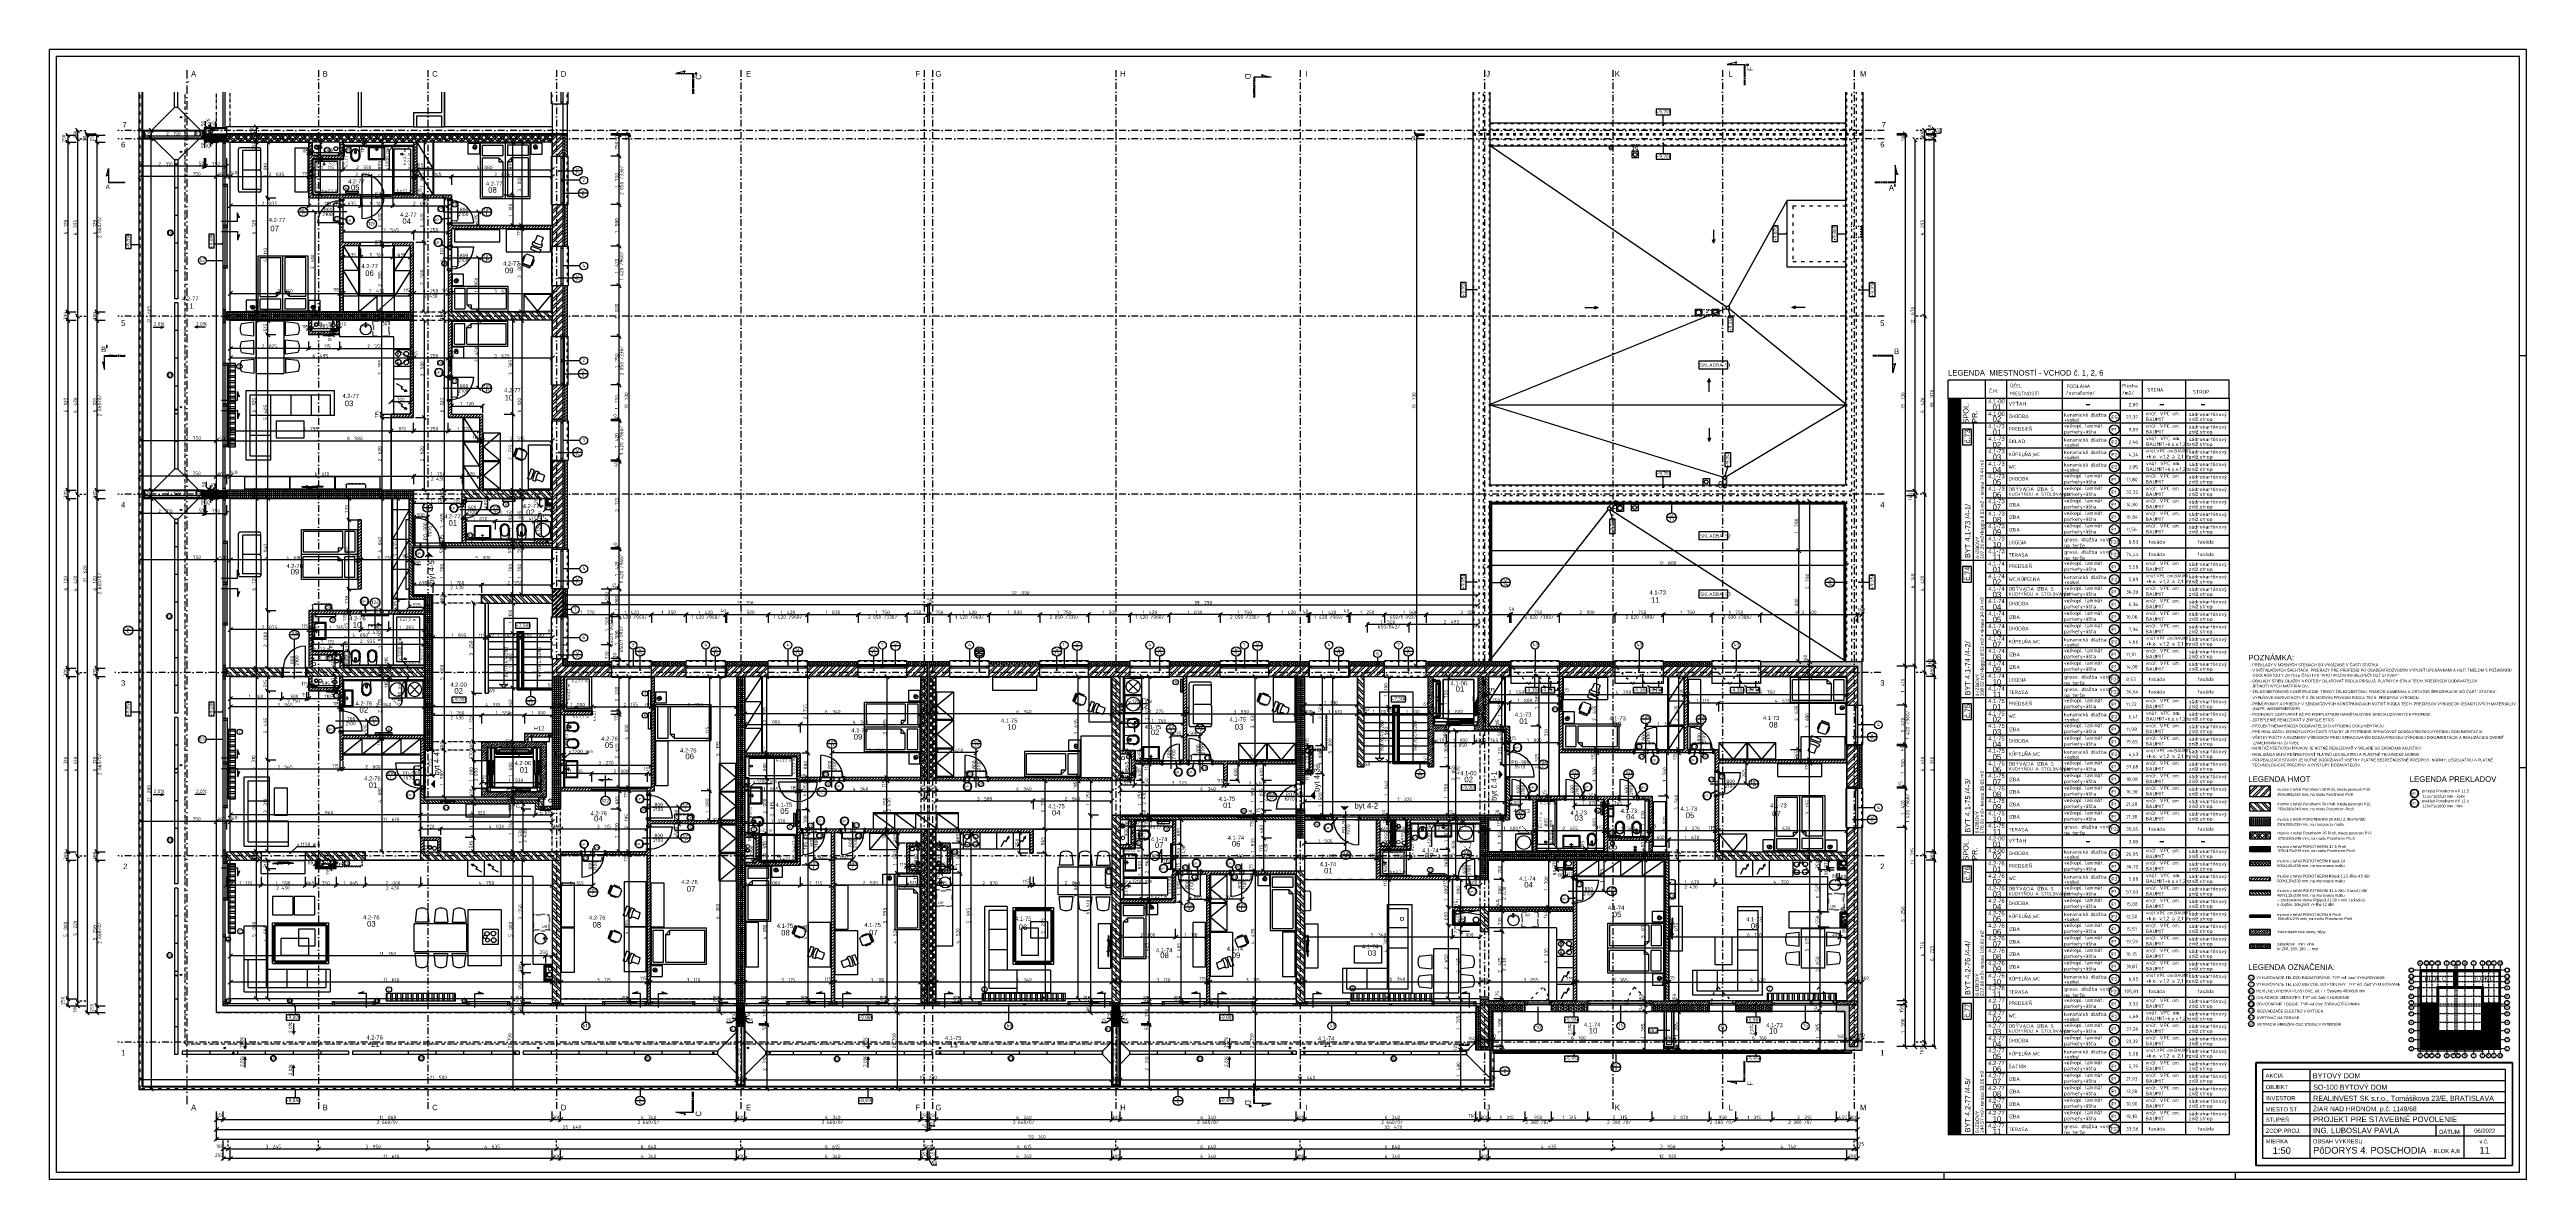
# Model space of a CAD drawing. Extents: x 4511820 to 5180432, y -1526536 to -944957.
# Drawn here: x 4975746 to 5065037, y -1087241 to -1046520 of the extents above; entities that cross this region are included whole.
import ezdxf

# ---------------------------------------------------------------- set-up
doc = ezdxf.new("R2010")
doc.units = 0
doc.header["$MEASUREMENT"] = 0
for name, pattern in [('ACAD_ISO03W100', [30, 12, -18]), ('ACAD_ISO07W100', [3.5, 0.5, -3]), ('ACAD_ISO12W100', [22, 12, -3, 0.5, -3, 0.5, -3]), ('BODKOCIARKOVANA_3', [5.6, 3, -1.3, 0, -1.3]), ('DASHED', [0.75, 0.5, -0.25]), ('PUNKT', [6.35, 0, -6.35])]:
    doc.linetypes.add(name, pattern=pattern)
doc.layers.get('0').update_dxf_attribs({"linetype": 'CONTINUOUS'})
doc.layers.get('Defpoints').update_dxf_attribs({"color": 61, "linetype": 'CONTINUOUS'})
for name, color, linetype in [('-_48_-', 76, 'CONTINUOUS'), ('DVERE', 45, 'CONTINUOUS'), ('HATCH', 7, 'CONTINUOUS'), ('KÓTY', 4, 'CONTINUOUS'), ('MÚRY', 1, 'CONTINUOUS'), ('OKNÁ', 143, 'CONTINUOUS'), ('osi', 253, 'CONTINUOUS'), ('Plochy', 41, 'CONTINUOUS'), ('POPIS', 7, 'CONTINUOUS'), ('POZEMOK', 7, 'CONTINUOUS'), ('TENKÁ', 7, 'CONTINUOUS'), ('tzb', 153, 'CONTINUOUS'), ('Z-Kúrenie', 101, 'CONTINUOUS'), ('ZARIADENIE', 47, 'CONTINUOUS'), ('ZARIADENIE1', 145, 'CONTINUOUS'), ('ZARIADOVACIE', 144, 'CONTINUOUS'), ('ZZ-chladenie', 133, 'CONTINUOUS'), ('ZZ-elektro', 221, 'CONTINUOUS'), ('zz-vetr', 52, 'CONTINUOUS'), ('ŠRAFY', 82, 'CONTINUOUS'), ('šrafy-múry', 8, 'CONTINUOUS')]:
    doc.layers.add(name, color=color, linetype=linetype)
for name, color, linetype, lineweight in [('preklady', 74, 'CONTINUOUS', 35), ('zz-kanal-daždová', 136, 'CONTINUOUS', 40), ('zz-kanal-splaskova', 37, 'CONTINUOUS', 18)]:
    doc.layers.add(name, color=color, linetype=linetype, lineweight=lineweight)
doc.styles.add('ARIAL', font='arial.ttf')
doc.styles.add('styl1', font='arial.ttf')
doc.styles.add('Style-Arial', font='arial.ttf')
doc.styles.add('STYLE1', font='isocp.shx')
doc.dimstyles.new('STANDARD-50', dxfattribs={"dimtxt": 125, "dimasz": 150, "dimexe": 10, "dimexo": 200, "dimgap": 20, "dimtad": 1, "dimdsep": 46, "dimlunit": 6, "dimtxsty": 'STYLE1', "dimblk1": 'OBLIQUE', "dimblk2": 'OBLIQUE', "dimsah": 1, "dimcen": 2.5, "dimse1": 1, "dimse2": 1, "dimadec": 0, "dimazin": 0, "dimtfac": 1, "dimtmove": 1, "dimatfit": 3, "dimldrblk": 'OBLIQUE', "dimfxl": 1, "dimtolj": 1, "dimtzin": 0, "dimarcsym": 0})
pattern_1 = [(135, (515810.9, 44482.1), (-132.5825215, -132.5825215), []), (135, (515810.9, 44570.48), (-132.5825215, -132.5825215), [])]
pattern_2 = [(0, (-68841.5, 390818.02), (37.5, 37.5), [37.5, -37.5]), (90, (-68804, 390818.02), (-37.5, 37.5), [37.5, -37.5])]
pattern_3 = [(45, (462343.18, 70767), (-132.5825215, 132.5825215), []), (45, (462431.57, 70767), (-132.5825215, 132.5825215), [])]
pattern_4 = [(45, (515270.5, 400718.02), (-53.0330086, 53.0330086), [])]
pattern_5 = [(45, (462343.18, 70822), (-132.5825215, 132.5825215), []), (45, (462431.57, 70822), (-132.5825215, 132.5825215), [])]
pattern_6 = [(45, (524430.31, 388691.69), (33.1456304, 121.533978), [156.25, -31.25, 0, -31.25])]
pattern_7 = [(135, (-3027222.4, 552769.84), (-53.0330086, -53.0330086), [])]
pattern_8 = [(90, (-71441.844, -23850), (-15.625, 7.8125), [0, -15.625])]
pattern_9 = [(90, (-3429042.49, 739093.5), (-75, 1e-14), []), (180, (-3429042.49, 739093.5), (-1e-14, -75), [])]
pattern_10 = [(45, (515270.5, 400718.02), (-53.0330086, 53.0330086), [])]
pattern_11 = [(135, (-3027222.4, 552769.84), (-53.0330086, -53.0330086), [])]
pattern_12 = [(135, (462343.18, 70767), (-132.5825215, -132.5825215), []), (135, (462343.18, 70855.4), (-132.5825215, -132.5825215), [])]
pattern_13 = [(90, (-3307273.674, 668852.734), (-75, 1e-14), []), (180, (-3307273.674, 668852.734), (-1e-14, -75), [])]
pattern_14 = [(180, (-105430.5, 62361.02), (-2e-14, -187.5), []), (180, (-105493, 62423.52), (-2e-14, -187.5), [])]
pattern_15 = [(0, (584112, 0), (0, 54.12658774), [31.25, -62.5]), (120, (584112, 0), (-46.875, -27.0632939), [31.25, -62.5]), (60, (584143.25, 0), (-46.875, 27.0632939), [31.25, -62.5])]
pattern_16 = [(0, (584112, 0), (0, 54.12658774), [31.25, -62.5]), (120, (584112, 0), (-46.875, -27.0632939), [31.25, -62.5]), (60, (584143.25, 0), (-46.875, 27.0632939), [31.25, -62.5])]
pattern_17 = [(45, (0, 262792.02), (-79.549513, 79.549513), []), (45, (53.03, 262792.02), (-79.549513, 79.549513), [])]

# ---------------------------------------------------------------- blocks, each defined once
blk = doc.blocks.new('pračka')
at = {"layer": 'ZARIADENIE1', "color": 8}
for p, q in [((4536420, -1117579), (4536020, -1117579)), ((4536020, -1117609), (4536020, -1117579)), ((4536420, -1117609), (4536420, -1117579))]:
    blk.add_line(p, q, dxfattribs=at)
at = {"layer": 'ZARIADENIE1', "color": 8, "linetype": 'ACAD_ISO07W100', "ltscale": 8}
blk.add_line((4536137, -1117296), (4536420, -1117579), dxfattribs=at)
at = {"layer": 'ZARIADENIE1', "color": 8}
blk.add_lwpolyline([(4536520, -1118209), (4536520, -1117609), (4535920, -1117609), (4535920, -1118209)], close=True, dxfattribs=at)
blk.add_circle((4536220, -1117909), 250, dxfattribs=at)
at = {"layer": 'ZARIADENIE1', "color": 8, "linetype": 'ACAD_ISO07W100', "ltscale": 8}
blk.add_arc((4536420, -1117579), 400, 135, 180, dxfattribs=at)
blk = doc.blocks.new('sušička')
at = {"layer": 'ZARIADENIE1', "color": 8}
for p, q in [((4426736, -1162607), (4426382, -1162961)), ((4426382, -1162607), (4426736, -1162961))]:
    blk.add_line(p, q, dxfattribs=at)
blk.add_lwpolyline([(4426259, -1163084), (4426259, -1162484), (4426859, -1162484), (4426859, -1163084)], close=True, dxfattribs=at)
blk.add_circle((4426559, -1162784), 250, dxfattribs=at)
blk = doc.blocks.new('_OBLIQUE')
at = {"color": 0, "linetype": 'ByBlock'}
blk.add_line((-0.5, -0.5), (0.5, 0.5), dxfattribs=at)
blk = doc.blocks.new('*D13077')
at = {"layer": 'Defpoints', "color": 0}
for p in [(5041881, -1068968), (5041881, -1075578), (5043337, -1075578)]:
    blk.add_point(p, dxfattribs=at)
at = {"layer": 'KÓTY', "color": 0, "lineweight": -2}
blk.add_line((5043337, -1068968), (5043337, -1075578), dxfattribs=at)
at = {"layer": 'KÓTY', "color": 0, "linetype": 'ByBlock', "lineweight": -2, "xscale": 150, "yscale": 150, "zscale": 150}
for p, rotation in [((5043337, -1068968), 90), ((5043337, -1075578), 270)]:
    blk.add_blockref('_OBLIQUE', p, dxfattribs=dict(at, rotation=rotation))
at = {"layer": 'KÓTY', "color": 0, "insert": (5043255, -1072273), "char_height": 125, "attachment_point": 5, "rotation": 90, "style": 'STYLE1'}
blk.add_mtext('\\A1;6ﾠ610', dxfattribs=at)
blk = doc.blocks.new('*D13078')
at = {"layer": 'Defpoints', "color": 0}
for p in [(5041881, -1075578), (5041881, -1082293), (5043337, -1082293)]:
    blk.add_point(p, dxfattribs=at)
at = {"layer": 'KÓTY', "color": 0, "lineweight": -2}
blk.add_line((5043337, -1075578), (5043337, -1082293), dxfattribs=at)
at = {"layer": 'KÓTY', "color": 0, "linetype": 'ByBlock', "lineweight": -2, "xscale": 150, "yscale": 150, "zscale": 150}
for p, rotation in [((5043337, -1075578), 90), ((5043337, -1082293), 270)]:
    blk.add_blockref('_OBLIQUE', p, dxfattribs=dict(at, rotation=rotation))
at = {"layer": 'KÓTY', "color": 0, "insert": (5043255, -1078936), "char_height": 125, "attachment_point": 5, "rotation": 90, "style": 'STYLE1'}
blk.add_mtext('\\A1;6ﾠ715', dxfattribs=at)
blk = doc.blocks.new('*D13084')
at = {"layer": 'Defpoints', "color": 0}
for p in [(5040921, -1071608), (5042637, -1071608), (5040921, -1073108)]:
    blk.add_point(p, dxfattribs=at)
at = {"layer": 'KÓTY', "color": 0, "lineweight": -2}
blk.add_line((5042637, -1073108), (5042637, -1071608), dxfattribs=at)
at = {"layer": 'KÓTY', "color": 0, "linetype": 'ByBlock', "lineweight": -2, "xscale": 150, "yscale": 150, "zscale": 150}
for p, rotation in [((5042637, -1071608), 90), ((5042637, -1073108), 270)]:
    blk.add_blockref('_OBLIQUE', p, dxfattribs=dict(at, rotation=rotation))
at = {"layer": 'KÓTY', "color": 0, "insert": (5042555, -1072358), "char_height": 125, "attachment_point": 5, "rotation": 90, "style": 'STYLE1'}
blk.add_mtext('\\A1;1ﾠ500', dxfattribs=at)
blk = doc.blocks.new('*D13085')
at = {"layer": 'Defpoints', "color": 0}
for p in [(5040921, -1070148), (5042637, -1070148), (5040921, -1071568)]:
    blk.add_point(p, dxfattribs=at)
at = {"layer": 'KÓTY', "color": 0, "lineweight": -2}
blk.add_line((5042637, -1071568), (5042637, -1070148), dxfattribs=at)
at = {"layer": 'KÓTY', "color": 0, "linetype": 'ByBlock', "lineweight": -2, "xscale": 150, "yscale": 150, "zscale": 150}
for p, rotation in [((5042637, -1070148), 90), ((5042637, -1071568), 270)]:
    blk.add_blockref('_OBLIQUE', p, dxfattribs=dict(at, rotation=rotation))
at = {"layer": 'KÓTY', "color": 0, "insert": (5042555, -1070858), "char_height": 125, "attachment_point": 5, "rotation": 90, "style": 'STYLE1'}
blk.add_mtext('\\A1;1ﾠ420', dxfattribs=at)
blk = doc.blocks.new('*D13086')
at = {"layer": 'Defpoints', "color": 0}
for p in [(5040921, -1071568), (5040921, -1071608), (5042637, -1071568)]:
    blk.add_point(p, dxfattribs=at)
at = {"layer": 'KÓTY', "color": 0, "lineweight": -2}
blk.add_line((5042637, -1071608), (5042637, -1071568), dxfattribs=at)
at = {"layer": 'KÓTY', "color": 0, "linetype": 'ByBlock', "lineweight": -2, "xscale": 150, "yscale": 150, "zscale": 150}
for p, rotation in [((5042637, -1071568), 90), ((5042637, -1071608), 270)]:
    blk.add_blockref('_OBLIQUE', p, dxfattribs=dict(at, rotation=rotation))
at = {"layer": 'KÓTY', "color": 0, "insert": (5042525, -1071714), "char_height": 125, "attachment_point": 5, "rotation": 90, "style": 'STYLE1'}
blk.add_mtext('\\A1;40', dxfattribs=at)
blk = doc.blocks.new('*D13087')
at = {"layer": 'Defpoints', "color": 0}
for p in [(5040541, -1068738), (5040541, -1069118), (5043687, -1069118)]:
    blk.add_point(p, dxfattribs=at)
at = {"layer": 'KÓTY', "color": 0, "lineweight": -2}
blk.add_line((5043687, -1068738), (5043687, -1069118), dxfattribs=at)
at = {"layer": 'KÓTY', "color": 0, "linetype": 'ByBlock', "lineweight": -2, "xscale": 150, "yscale": 150, "zscale": 150}
for p, rotation in [((5043687, -1068738), 90), ((5043687, -1069118), 270)]:
    blk.add_blockref('_OBLIQUE', p, dxfattribs=dict(at, rotation=rotation))
at = {"layer": 'KÓTY', "color": 0, "insert": (5043605, -1068928), "char_height": 125, "attachment_point": 5, "rotation": 90, "style": 'STYLE1'}
blk.add_mtext('\\A1;380', dxfattribs=at)
blk = doc.blocks.new('*D13088')
at = {"layer": 'Defpoints', "color": 0}
for p in [(5040541, -1069118), (5040541, -1075428), (5043687, -1075428)]:
    blk.add_point(p, dxfattribs=at)
at = {"layer": 'KÓTY', "color": 0, "lineweight": -2}
blk.add_line((5043687, -1069118), (5043687, -1075428), dxfattribs=at)
at = {"layer": 'KÓTY', "color": 0, "linetype": 'ByBlock', "lineweight": -2, "xscale": 150, "yscale": 150, "zscale": 150}
for p, rotation in [((5043687, -1069118), 90), ((5043687, -1075428), 270)]:
    blk.add_blockref('_OBLIQUE', p, dxfattribs=dict(at, rotation=rotation))
at = {"layer": 'KÓTY', "color": 0, "insert": (5043605, -1072273), "char_height": 125, "attachment_point": 5, "rotation": 90, "style": 'STYLE1'}
blk.add_mtext('\\A1;6ﾠ310', dxfattribs=at)
blk = doc.blocks.new('*D13089')
at = {"layer": 'Defpoints', "color": 0}
for p in [(5040541, -1075428), (5040541, -1075728), (5043687, -1075728)]:
    blk.add_point(p, dxfattribs=at)
at = {"layer": 'KÓTY', "color": 0, "lineweight": -2}
blk.add_line((5043687, -1075428), (5043687, -1075728), dxfattribs=at)
at = {"layer": 'KÓTY', "color": 0, "linetype": 'ByBlock', "lineweight": -2, "xscale": 150, "yscale": 150, "zscale": 150}
for p, rotation in [((5043687, -1075428), 90), ((5043687, -1075728), 270)]:
    blk.add_blockref('_OBLIQUE', p, dxfattribs=dict(at, rotation=rotation))
at = {"layer": 'KÓTY', "color": 0, "insert": (5043605, -1075578), "char_height": 125, "attachment_point": 5, "rotation": 90, "style": 'STYLE1'}
blk.add_mtext('\\A1;300', dxfattribs=at)
blk = doc.blocks.new('*D13090')
at = {"layer": 'Defpoints', "color": 0}
for p in [(5040541, -1075728), (5040926, -1082453), (5043687, -1082453)]:
    blk.add_point(p, dxfattribs=at)
at = {"layer": 'KÓTY', "color": 0, "lineweight": -2}
blk.add_line((5043687, -1075728), (5043687, -1082453), dxfattribs=at)
at = {"layer": 'KÓTY', "color": 0, "linetype": 'ByBlock', "lineweight": -2, "xscale": 150, "yscale": 150, "zscale": 150}
for p, rotation in [((5043687, -1075728), 90), ((5043687, -1082453), 270)]:
    blk.add_blockref('_OBLIQUE', p, dxfattribs=dict(at, rotation=rotation))
at = {"layer": 'KÓTY', "color": 0, "insert": (5043605, -1079091), "char_height": 125, "attachment_point": 5, "rotation": 90, "style": 'STYLE1'}
blk.add_mtext('\\A1;6ﾠ725', dxfattribs=at)
blk = doc.blocks.new('*D13091')
at = {"layer": 'Defpoints', "color": 0}
for p in [(5040921, -1068738), (5040921, -1070148), (5042637, -1070148)]:
    blk.add_point(p, dxfattribs=at)
at = {"layer": 'KÓTY', "color": 0, "lineweight": -2}
blk.add_line((5042637, -1068738), (5042637, -1070148), dxfattribs=at)
at = {"layer": 'KÓTY', "color": 0, "linetype": 'ByBlock', "lineweight": -2, "xscale": 150, "yscale": 150, "zscale": 150}
for p, rotation in [((5042637, -1068738), 90), ((5042637, -1070148), 270)]:
    blk.add_blockref('_OBLIQUE', p, dxfattribs=dict(at, rotation=rotation))
at = {"layer": 'KÓTY', "color": 0, "insert": (5042555, -1069443), "char_height": 125, "attachment_point": 5, "rotation": 90, "style": 'STYLE1'}
blk.add_mtext('\\A1;1ﾠ410', dxfattribs=at)
blk = doc.blocks.new('*D13104')
at = {"layer": 'Defpoints', "color": 0}
for p in [(5040921, -1068738), (5042987, -1068738), (5040921, -1082453)]:
    blk.add_point(p, dxfattribs=at)
at = {"layer": 'KÓTY', "color": 0, "lineweight": -2}
blk.add_line((5042987, -1082453), (5042987, -1068738), dxfattribs=at)
at = {"layer": 'KÓTY', "color": 0, "linetype": 'ByBlock', "lineweight": -2, "xscale": 150, "yscale": 150, "zscale": 150}
for p, rotation in [((5042987, -1068738), 90), ((5042987, -1082453), 270)]:
    blk.add_blockref('_OBLIQUE', p, dxfattribs=dict(at, rotation=rotation))
at = {"layer": 'KÓTY', "color": 0, "insert": (5042905, -1075596), "char_height": 125, "attachment_point": 5, "rotation": 90, "style": 'STYLE1'}
blk.add_mtext('\\A1;13ﾠ715', dxfattribs=at)
blk = doc.blocks.new('*D13106')
at = {"layer": 'Defpoints', "color": 0}
for p in [(5025018, -1049608), (5027902, -1049558), (5027902, -1049608)]:
    blk.add_point(p, dxfattribs=at)
at = {"layer": 'KÓTY', "color": 0, "lineweight": -2}
blk.add_line((5025018, -1049558), (5025018, -1049608), dxfattribs=at)
at = {"layer": 'KÓTY', "color": 0, "linetype": 'ByBlock', "lineweight": -2, "xscale": 150, "yscale": 150, "zscale": 150}
for p, rotation in [((5025018, -1049558), 90), ((5025018, -1049608), 270)]:
    blk.add_blockref('_OBLIQUE', p, dxfattribs=dict(at, rotation=rotation))
at = {"layer": 'KÓTY', "color": 0, "insert": (5024916, -1049720), "char_height": 125, "attachment_point": 5, "rotation": 90, "style": 'STYLE1'}
blk.add_mtext('\\A1;50', dxfattribs=at)
blk = doc.blocks.new('*D13107')
at = {"layer": 'Defpoints', "color": 0}
for p in [(5028092, -1049608), (5025018, -1068738), (5028252, -1068738)]:
    blk.add_point(p, dxfattribs=at)
at = {"layer": 'KÓTY', "color": 0, "lineweight": -2}
blk.add_line((5025018, -1049608), (5025018, -1068738), dxfattribs=at)
at = {"layer": 'KÓTY', "color": 0, "linetype": 'ByBlock', "lineweight": -2, "xscale": 150, "yscale": 150, "zscale": 150}
for p, rotation in [((5025018, -1049608), 90), ((5025018, -1068738), 270)]:
    blk.add_blockref('_OBLIQUE', p, dxfattribs=dict(at, rotation=rotation))
at = {"layer": 'KÓTY', "color": 0, "insert": (5024936, -1059173), "char_height": 125, "attachment_point": 5, "rotation": 90, "style": 'STYLE1'}
blk.add_mtext('\\A1;19ﾠ130', dxfattribs=at)
blk = doc.blocks.new('*D13108')
at = {"layer": 'Defpoints', "color": 0}
for p in [(5027241, -1065613), (4994251, -1066184), (4994251, -1066184)]:
    blk.add_point(p, dxfattribs=at)
at = {"layer": 'KÓTY', "color": 0, "lineweight": -2}
blk.add_line((5027241, -1066184), (4994251, -1066184), dxfattribs=at)
at = {"layer": 'KÓTY', "color": 0, "linetype": 'ByBlock', "lineweight": -2, "xscale": 150, "yscale": 150, "zscale": 150, "rotation": 180}
blk.add_blockref('_OBLIQUE', (4994251, -1066184), dxfattribs=at)
at = {"layer": 'KÓTY', "color": 0, "linetype": 'ByBlock', "lineweight": -2, "xscale": 150, "yscale": 150, "zscale": 150}
blk.add_blockref('_OBLIQUE', (5027241, -1066184), dxfattribs=at)
at = {"layer": 'KÓTY', "color": 0, "insert": (5010746, -1066101), "char_height": 125, "attachment_point": 5, "style": 'STYLE1'}
blk.add_mtext('\\A1;32ﾠ990', dxfattribs=at)
blk = doc.blocks.new('*D13109')
at = {"layer": 'Defpoints', "color": 0}
for p in [(5027241, -1066534), (5007451, -1068738), (5027241, -1068738)]:
    blk.add_point(p, dxfattribs=at)
at = {"layer": 'KÓTY', "color": 0, "lineweight": -2}
blk.add_line((5007451, -1066534), (5027241, -1066534), dxfattribs=at)
at = {"layer": 'KÓTY', "color": 0, "linetype": 'ByBlock', "lineweight": -2, "xscale": 150, "yscale": 150, "zscale": 150, "rotation": 180}
blk.add_blockref('_OBLIQUE', (5007451, -1066534), dxfattribs=at)
at = {"layer": 'KÓTY', "color": 0, "linetype": 'ByBlock', "lineweight": -2, "xscale": 150, "yscale": 150, "zscale": 150}
blk.add_blockref('_OBLIQUE', (5027241, -1066534), dxfattribs=at)
at = {"layer": 'KÓTY', "color": 0, "insert": (5017346, -1066451), "char_height": 125, "attachment_point": 5, "style": 'STYLE1'}
blk.add_mtext('\\A1;19ﾠ790', dxfattribs=at)
blk = doc.blocks.new('*D13110')
at = {"layer": 'Defpoints', "color": 0}
for p in [(5007401, -1066534), (5007401, -1068738), (5007451, -1068738)]:
    blk.add_point(p, dxfattribs=at)
at = {"layer": 'KÓTY', "color": 0, "lineweight": -2}
blk.add_line((5007451, -1066534), (5007401, -1066534), dxfattribs=at)
at = {"layer": 'KÓTY', "color": 0, "linetype": 'ByBlock', "lineweight": -2, "xscale": 150, "yscale": 150, "zscale": 150, "rotation": 180}
blk.add_blockref('_OBLIQUE', (5007401, -1066534), dxfattribs=at)
at = {"layer": 'KÓTY', "color": 0, "linetype": 'ByBlock', "lineweight": -2, "xscale": 150, "yscale": 150, "zscale": 150}
blk.add_blockref('_OBLIQUE', (5007451, -1066534), dxfattribs=at)
at = {"layer": 'KÓTY', "color": 0, "insert": (5007477, -1066349), "char_height": 125, "attachment_point": 5, "style": 'STYLE1'}
blk.add_mtext('\\A1;50', dxfattribs=at)
blk = doc.blocks.new('*D13111')
at = {"layer": 'Defpoints', "color": 0}
for p in [(4994251, -1066534), (4994251, -1068738), (5007401, -1068738)]:
    blk.add_point(p, dxfattribs=at)
at = {"layer": 'KÓTY', "color": 0, "lineweight": -2}
blk.add_line((5007401, -1066534), (4994251, -1066534), dxfattribs=at)
at = {"layer": 'KÓTY', "color": 0, "linetype": 'ByBlock', "lineweight": -2, "xscale": 150, "yscale": 150, "zscale": 150, "rotation": 180}
blk.add_blockref('_OBLIQUE', (4994251, -1066534), dxfattribs=at)
at = {"layer": 'KÓTY', "color": 0, "linetype": 'ByBlock', "lineweight": -2, "xscale": 150, "yscale": 150, "zscale": 150}
blk.add_blockref('_OBLIQUE', (5007401, -1066534), dxfattribs=at)
at = {"layer": 'KÓTY', "color": 0, "insert": (5000826, -1066451), "char_height": 125, "attachment_point": 5, "style": 'STYLE1'}
blk.add_mtext('\\A1;13ﾠ150', dxfattribs=at)
blk = doc.blocks.new('*D13112')
at = {"layer": 'Defpoints', "color": 0}
for p in [(4997441, -1066884), (4996021, -1068738), (4997441, -1068738)]:
    blk.add_point(p, dxfattribs=at)
at = {"layer": 'KÓTY', "color": 0, "lineweight": -2}
blk.add_line((4996021, -1066884), (4997441, -1066884), dxfattribs=at)
at = {"layer": 'KÓTY', "color": 0, "linetype": 'ByBlock', "lineweight": -2, "xscale": 150, "yscale": 150, "zscale": 150, "rotation": 180}
blk.add_blockref('_OBLIQUE', (4996021, -1066884), dxfattribs=at)
at = {"layer": 'KÓTY', "color": 0, "linetype": 'ByBlock', "lineweight": -2, "xscale": 150, "yscale": 150, "zscale": 150}
blk.add_blockref('_OBLIQUE', (4997441, -1066884), dxfattribs=at)
at = {"layer": 'KÓTY', "color": 0, "insert": (4996731, -1066801), "char_height": 125, "attachment_point": 5, "style": 'STYLE1'}
blk.add_mtext('\\A1;1ﾠ420', dxfattribs=at)
blk = doc.blocks.new('*D13113')
at = {"layer": 'Defpoints', "color": 0}
for p in [(4998691, -1066884), (4997441, -1068738), (4998691, -1068738)]:
    blk.add_point(p, dxfattribs=at)
at = {"layer": 'KÓTY', "color": 0, "lineweight": -2}
blk.add_line((4997441, -1066884), (4998691, -1066884), dxfattribs=at)
at = {"layer": 'KÓTY', "color": 0, "linetype": 'ByBlock', "lineweight": -2, "xscale": 150, "yscale": 150, "zscale": 150, "rotation": 180}
blk.add_blockref('_OBLIQUE', (4997441, -1066884), dxfattribs=at)
at = {"layer": 'KÓTY', "color": 0, "linetype": 'ByBlock', "lineweight": -2, "xscale": 150, "yscale": 150, "zscale": 150}
blk.add_blockref('_OBLIQUE', (4998691, -1066884), dxfattribs=at)
at = {"layer": 'KÓTY', "color": 0, "insert": (4998066, -1066801), "char_height": 125, "attachment_point": 5, "style": 'STYLE1'}
blk.add_mtext('\\A1;1ﾠ250', dxfattribs=at)
blk = doc.blocks.new('*D13114')
at = {"layer": 'Defpoints', "color": 0}
for p in [(5000111, -1066884), (4998691, -1068738), (5000111, -1068738)]:
    blk.add_point(p, dxfattribs=at)
at = {"layer": 'KÓTY', "color": 0, "lineweight": -2}
blk.add_line((4998691, -1066884), (5000111, -1066884), dxfattribs=at)
at = {"layer": 'KÓTY', "color": 0, "linetype": 'ByBlock', "lineweight": -2, "xscale": 150, "yscale": 150, "zscale": 150, "rotation": 180}
blk.add_blockref('_OBLIQUE', (4998691, -1066884), dxfattribs=at)
at = {"layer": 'KÓTY', "color": 0, "linetype": 'ByBlock', "lineweight": -2, "xscale": 150, "yscale": 150, "zscale": 150}
blk.add_blockref('_OBLIQUE', (5000111, -1066884), dxfattribs=at)
at = {"layer": 'KÓTY', "color": 0, "insert": (4999401, -1066801), "char_height": 125, "attachment_point": 5, "style": 'STYLE1'}
blk.add_mtext('\\A1;1ﾠ420', dxfattribs=at)
blk = doc.blocks.new('*D13115')
at = {"layer": 'Defpoints', "color": 0}
for p in [(5001651, -1066884), (5000151, -1068738), (5001651, -1068738)]:
    blk.add_point(p, dxfattribs=at)
at = {"layer": 'KÓTY', "color": 0, "lineweight": -2}
blk.add_line((5000151, -1066884), (5001651, -1066884), dxfattribs=at)
at = {"layer": 'KÓTY', "color": 0, "linetype": 'ByBlock', "lineweight": -2, "xscale": 150, "yscale": 150, "zscale": 150, "rotation": 180}
blk.add_blockref('_OBLIQUE', (5000151, -1066884), dxfattribs=at)
at = {"layer": 'KÓTY', "color": 0, "linetype": 'ByBlock', "lineweight": -2, "xscale": 150, "yscale": 150, "zscale": 150}
blk.add_blockref('_OBLIQUE', (5001651, -1066884), dxfattribs=at)
at = {"layer": 'KÓTY', "color": 0, "insert": (5000901, -1066801), "char_height": 125, "attachment_point": 5, "style": 'STYLE1'}
blk.add_mtext('\\A1;1ﾠ500', dxfattribs=at)
blk = doc.blocks.new('*D13116')
at = {"layer": 'Defpoints', "color": 0}
for p in [(5008201, -1066884), (5007451, -1068738), (5008201, -1068738)]:
    blk.add_point(p, dxfattribs=at)
at = {"layer": 'KÓTY', "color": 0, "lineweight": -2}
blk.add_line((5007451, -1066884), (5008201, -1066884), dxfattribs=at)
at = {"layer": 'KÓTY', "color": 0, "linetype": 'ByBlock', "lineweight": -2, "xscale": 150, "yscale": 150, "zscale": 150, "rotation": 180}
blk.add_blockref('_OBLIQUE', (5007451, -1066884), dxfattribs=at)
at = {"layer": 'KÓTY', "color": 0, "linetype": 'ByBlock', "lineweight": -2, "xscale": 150, "yscale": 150, "zscale": 150}
blk.add_blockref('_OBLIQUE', (5008201, -1066884), dxfattribs=at)
at = {"layer": 'KÓTY', "color": 0, "insert": (5007826, -1066801), "char_height": 125, "attachment_point": 5, "style": 'STYLE1'}
blk.add_mtext('\\A1;750', dxfattribs=at)
blk = doc.blocks.new('*D13117')
at = {"layer": 'Defpoints', "color": 0}
for p in [(5006651, -1066884), (5004901, -1068738), (5006651, -1068738)]:
    blk.add_point(p, dxfattribs=at)
at = {"layer": 'KÓTY', "color": 0, "lineweight": -2}
blk.add_line((5004901, -1066884), (5006651, -1066884), dxfattribs=at)
at = {"layer": 'KÓTY', "color": 0, "linetype": 'ByBlock', "lineweight": -2, "xscale": 150, "yscale": 150, "zscale": 150, "rotation": 180}
blk.add_blockref('_OBLIQUE', (5004901, -1066884), dxfattribs=at)
at = {"layer": 'KÓTY', "color": 0, "linetype": 'ByBlock', "lineweight": -2, "xscale": 150, "yscale": 150, "zscale": 150}
blk.add_blockref('_OBLIQUE', (5006651, -1066884), dxfattribs=at)
at = {"layer": 'KÓTY', "color": 0, "insert": (5005776, -1066801), "char_height": 125, "attachment_point": 5, "style": 'STYLE1'}
blk.add_mtext('\\A1;1ﾠ750', dxfattribs=at)
blk = doc.blocks.new('*D13118')
at = {"layer": 'Defpoints', "color": 0}
for p in [(5016121, -1066884), (5014701, -1068738), (5016121, -1068738)]:
    blk.add_point(p, dxfattribs=at)
at = {"layer": 'KÓTY', "color": 0, "lineweight": -2}
blk.add_line((5014701, -1066884), (5016121, -1066884), dxfattribs=at)
at = {"layer": 'KÓTY', "color": 0, "linetype": 'ByBlock', "lineweight": -2, "xscale": 150, "yscale": 150, "zscale": 150, "rotation": 180}
blk.add_blockref('_OBLIQUE', (5014701, -1066884), dxfattribs=at)
at = {"layer": 'KÓTY', "color": 0, "linetype": 'ByBlock', "lineweight": -2, "xscale": 150, "yscale": 150, "zscale": 150}
blk.add_blockref('_OBLIQUE', (5016121, -1066884), dxfattribs=at)
at = {"layer": 'KÓTY', "color": 0, "insert": (5015411, -1066801), "char_height": 125, "attachment_point": 5, "style": 'STYLE1'}
blk.add_mtext('\\A1;1ﾠ420', dxfattribs=at)
blk = doc.blocks.new('*D13119')
at = {"layer": 'Defpoints', "color": 0}
for p in [(5019701, -1066884), (5017951, -1068738), (5019701, -1068738)]:
    blk.add_point(p, dxfattribs=at)
at = {"layer": 'KÓTY', "color": 0, "lineweight": -2}
blk.add_line((5017951, -1066884), (5019701, -1066884), dxfattribs=at)
at = {"layer": 'KÓTY', "color": 0, "linetype": 'ByBlock', "lineweight": -2, "xscale": 150, "yscale": 150, "zscale": 150, "rotation": 180}
blk.add_blockref('_OBLIQUE', (5017951, -1066884), dxfattribs=at)
at = {"layer": 'KÓTY', "color": 0, "linetype": 'ByBlock', "lineweight": -2, "xscale": 150, "yscale": 150, "zscale": 150}
blk.add_blockref('_OBLIQUE', (5019701, -1066884), dxfattribs=at)
at = {"layer": 'KÓTY', "color": 0, "insert": (5018826, -1066801), "char_height": 125, "attachment_point": 5, "style": 'STYLE1'}
blk.add_mtext('\\A1;1ﾠ750', dxfattribs=at)
blk = doc.blocks.new('*D13120')
at = {"layer": 'Defpoints', "color": 0}
for p in [(5021121, -1066884), (5019701, -1068738), (5021121, -1068738)]:
    blk.add_point(p, dxfattribs=at)
at = {"layer": 'KÓTY', "color": 0, "lineweight": -2}
blk.add_line((5019701, -1066884), (5021121, -1066884), dxfattribs=at)
at = {"layer": 'KÓTY', "color": 0, "linetype": 'ByBlock', "lineweight": -2, "xscale": 150, "yscale": 150, "zscale": 150, "rotation": 180}
blk.add_blockref('_OBLIQUE', (5019701, -1066884), dxfattribs=at)
at = {"layer": 'KÓTY', "color": 0, "linetype": 'ByBlock', "lineweight": -2, "xscale": 150, "yscale": 150, "zscale": 150}
blk.add_blockref('_OBLIQUE', (5021121, -1066884), dxfattribs=at)
at = {"layer": 'KÓTY', "color": 0, "insert": (5020411, -1066801), "char_height": 125, "attachment_point": 5, "style": 'STYLE1'}
blk.add_mtext('\\A1;1ﾠ420', dxfattribs=at)
blk = doc.blocks.new('*D13121')
at = {"layer": 'Defpoints', "color": 0}
for p in [(5021161, -1066884), (5021121, -1068738), (5021161, -1068738)]:
    blk.add_point(p, dxfattribs=at)
at = {"layer": 'KÓTY', "color": 0, "lineweight": -2}
for p, q in [((5021121, -1066884), (5020971, -1066884)), ((5021121, -1066884), (5021161, -1066884)), ((5021161, -1066884), (5021311, -1066884))]:
    blk.add_line(p, q, dxfattribs=at)
at = {"layer": 'KÓTY', "color": 0, "linetype": 'ByBlock', "lineweight": -2, "xscale": 150, "yscale": 150, "zscale": 150}
blk.add_blockref('_OBLIQUE', (5021121, -1066884), dxfattribs=at)
at = {"layer": 'KÓTY', "color": 0, "linetype": 'ByBlock', "lineweight": -2, "xscale": 150, "yscale": 150, "zscale": 150, "rotation": 180}
blk.add_blockref('_OBLIQUE', (5021161, -1066884), dxfattribs=at)
at = {"layer": 'KÓTY', "color": 0, "insert": (5021021, -1066766), "char_height": 125, "attachment_point": 5, "style": 'STYLE1'}
blk.add_mtext('\\A1;40', dxfattribs=at)
blk = doc.blocks.new('*D13122')
at = {"layer": 'Defpoints', "color": 0}
for p in [(5022581, -1066884), (5021161, -1068738), (5022581, -1068738)]:
    blk.add_point(p, dxfattribs=at)
at = {"layer": 'KÓTY', "color": 0, "lineweight": -2}
blk.add_line((5021161, -1066884), (5022581, -1066884), dxfattribs=at)
at = {"layer": 'KÓTY', "color": 0, "linetype": 'ByBlock', "lineweight": -2, "xscale": 150, "yscale": 150, "zscale": 150, "rotation": 180}
blk.add_blockref('_OBLIQUE', (5021161, -1066884), dxfattribs=at)
at = {"layer": 'KÓTY', "color": 0, "linetype": 'ByBlock', "lineweight": -2, "xscale": 150, "yscale": 150, "zscale": 150}
blk.add_blockref('_OBLIQUE', (5022581, -1066884), dxfattribs=at)
at = {"layer": 'KÓTY', "color": 0, "insert": (5021871, -1066801), "char_height": 125, "attachment_point": 5, "style": 'STYLE1'}
blk.add_mtext('\\A1;1ﾠ420', dxfattribs=at)
blk = doc.blocks.new('*D13123')
at = {"layer": 'Defpoints', "color": 0}
for p in [(5022621, -1066884), (5022581, -1068738), (5022621, -1068738)]:
    blk.add_point(p, dxfattribs=at)
at = {"layer": 'KÓTY', "color": 0, "lineweight": -2}
blk.add_line((5022581, -1066884), (5022621, -1066884), dxfattribs=at)
at = {"layer": 'KÓTY', "color": 0, "linetype": 'ByBlock', "lineweight": -2, "xscale": 150, "yscale": 150, "zscale": 150, "rotation": 180}
blk.add_blockref('_OBLIQUE', (5022581, -1066884), dxfattribs=at)
at = {"layer": 'KÓTY', "color": 0, "linetype": 'ByBlock', "lineweight": -2, "xscale": 150, "yscale": 150, "zscale": 150}
blk.add_blockref('_OBLIQUE', (5022621, -1066884), dxfattribs=at)
at = {"layer": 'KÓTY', "color": 0, "insert": (5022498, -1066747), "char_height": 125, "attachment_point": 5, "style": 'STYLE1'}
blk.add_mtext('\\A1;40', dxfattribs=at)
blk = doc.blocks.new('*D13124')
at = {"layer": 'Defpoints', "color": 0}
for p in [(5023871, -1066884), (5022621, -1068738), (5023871, -1068738)]:
    blk.add_point(p, dxfattribs=at)
at = {"layer": 'KÓTY', "color": 0, "lineweight": -2}
blk.add_line((5022621, -1066884), (5023871, -1066884), dxfattribs=at)
at = {"layer": 'KÓTY', "color": 0, "linetype": 'ByBlock', "lineweight": -2, "xscale": 150, "yscale": 150, "zscale": 150, "rotation": 180}
blk.add_blockref('_OBLIQUE', (5022621, -1066884), dxfattribs=at)
at = {"layer": 'KÓTY', "color": 0, "linetype": 'ByBlock', "lineweight": -2, "xscale": 150, "yscale": 150, "zscale": 150}
blk.add_blockref('_OBLIQUE', (5023871, -1066884), dxfattribs=at)
at = {"layer": 'KÓTY', "color": 0, "insert": (5023246, -1066801), "char_height": 125, "attachment_point": 5, "style": 'STYLE1'}
blk.add_mtext('\\A1;1ﾠ250', dxfattribs=at)
blk = doc.blocks.new('*D13125')
at = {"layer": 'Defpoints', "color": 0}
for p in [(5025371, -1066884), (5023871, -1068738), (5025371, -1068738)]:
    blk.add_point(p, dxfattribs=at)
at = {"layer": 'KÓTY', "color": 0, "lineweight": -2}
blk.add_line((5023871, -1066884), (5025371, -1066884), dxfattribs=at)
at = {"layer": 'KÓTY', "color": 0, "linetype": 'ByBlock', "lineweight": -2, "xscale": 150, "yscale": 150, "zscale": 150, "rotation": 180}
blk.add_blockref('_OBLIQUE', (5023871, -1066884), dxfattribs=at)
at = {"layer": 'KÓTY', "color": 0, "linetype": 'ByBlock', "lineweight": -2, "xscale": 150, "yscale": 150, "zscale": 150}
blk.add_blockref('_OBLIQUE', (5025371, -1066884), dxfattribs=at)
at = {"layer": 'KÓTY', "color": 0, "insert": (5024798, -1066799), "char_height": 125, "attachment_point": 5, "style": 'STYLE1'}
blk.add_mtext('\\A1;1ﾠ500', dxfattribs=at)
blk = doc.blocks.new('*D13127')
at = {"layer": 'Defpoints', "color": 0}
for p in [(5000151, -1066884), (5000111, -1068738), (5000151, -1068738)]:
    blk.add_point(p, dxfattribs=at)
at = {"layer": 'KÓTY', "color": 0, "lineweight": -2}
blk.add_line((5000111, -1066884), (5000151, -1066884), dxfattribs=at)
at = {"layer": 'KÓTY', "color": 0, "linetype": 'ByBlock', "lineweight": -2, "xscale": 150, "yscale": 150, "zscale": 150, "rotation": 180}
blk.add_blockref('_OBLIQUE', (5000111, -1066884), dxfattribs=at)
at = {"layer": 'KÓTY', "color": 0, "linetype": 'ByBlock', "lineweight": -2, "xscale": 150, "yscale": 150, "zscale": 150}
blk.add_blockref('_OBLIQUE', (5000151, -1066884), dxfattribs=at)
at = {"layer": 'KÓTY', "color": 0, "insert": (5000028, -1066747), "char_height": 125, "attachment_point": 5, "style": 'STYLE1'}
blk.add_mtext('\\A1;40', dxfattribs=at)
blk = doc.blocks.new('*D13128')
at = {"layer": 'Defpoints', "color": 0}
for p in [(4996021, -1066884), (4996021, -1067180), (4994251, -1068738)]:
    blk.add_point(p, dxfattribs=at)
at = {"layer": 'KÓTY', "color": 0, "lineweight": -2}
blk.add_line((4994251, -1066884), (4996021, -1066884), dxfattribs=at)
at = {"layer": 'KÓTY', "color": 0, "linetype": 'ByBlock', "lineweight": -2, "xscale": 150, "yscale": 150, "zscale": 150, "rotation": 180}
blk.add_blockref('_OBLIQUE', (4994251, -1066884), dxfattribs=at)
at = {"layer": 'KÓTY', "color": 0, "linetype": 'ByBlock', "lineweight": -2, "xscale": 150, "yscale": 150, "zscale": 150}
blk.add_blockref('_OBLIQUE', (4996021, -1066884), dxfattribs=at)
at = {"layer": 'KÓTY', "color": 0, "insert": (4995136, -1066801), "char_height": 125, "attachment_point": 5, "style": 'STYLE1'}
blk.add_mtext('\\A1;1ﾠ770', dxfattribs=at)
blk = doc.blocks.new('*D13129')
at = {"layer": 'Defpoints', "color": 0}
for p in [(5024746, -1067234), (5023246, -1068578), (5024746, -1068848)]:
    blk.add_point(p, dxfattribs=at)
at = {"layer": 'KÓTY', "color": 0, "lineweight": -2}
blk.add_line((5023246, -1067234), (5024746, -1067234), dxfattribs=at)
at = {"layer": 'KÓTY', "color": 0, "linetype": 'ByBlock', "lineweight": -2, "xscale": 150, "yscale": 150, "zscale": 150, "rotation": 180}
blk.add_blockref('_OBLIQUE', (5023246, -1067234), dxfattribs=at)
at = {"layer": 'KÓTY', "color": 0, "linetype": 'ByBlock', "lineweight": -2, "xscale": 150, "yscale": 150, "zscale": 150}
blk.add_blockref('_OBLIQUE', (5024746, -1067234), dxfattribs=at)
at = {"layer": 'KÓTY', "color": 0, "insert": (5023996, -1067151), "char_height": 125, "attachment_point": 5, "style": 'STYLE1'}
blk.add_mtext('\\A1;1ﾠ500', dxfattribs=at)
blk = doc.blocks.new('*D13130')
at = {"layer": 'Defpoints', "color": 0}
for p in [(5027241, -1067234), (5027241, -1068738), (5024746, -1068848)]:
    blk.add_point(p, dxfattribs=at)
at = {"layer": 'KÓTY', "color": 0, "lineweight": -2}
blk.add_line((5024746, -1067234), (5027241, -1067234), dxfattribs=at)
at = {"layer": 'KÓTY', "color": 0, "linetype": 'ByBlock', "lineweight": -2, "xscale": 150, "yscale": 150, "zscale": 150, "rotation": 180}
blk.add_blockref('_OBLIQUE', (5024746, -1067234), dxfattribs=at)
at = {"layer": 'KÓTY', "color": 0, "linetype": 'ByBlock', "lineweight": -2, "xscale": 150, "yscale": 150, "zscale": 150}
blk.add_blockref('_OBLIQUE', (5027241, -1067234), dxfattribs=at)
at = {"layer": 'KÓTY', "color": 0, "insert": (5026287, -1067141), "char_height": 125, "attachment_point": 5, "style": 'STYLE1'}
blk.add_mtext('\\A1;2ﾠ495', dxfattribs=at)
blk = doc.blocks.new('*D13131')
at = {"layer": 'Defpoints', "color": 0}
for p in [(4993901, -1049558), (4993901, -1049608), (4996624, -1049608)]:
    blk.add_point(p, dxfattribs=at)
at = {"layer": 'KÓTY', "color": 0, "lineweight": -2}
blk.add_line((4996624, -1049558), (4996624, -1049608), dxfattribs=at)
at = {"layer": 'KÓTY', "color": 0, "linetype": 'ByBlock', "lineweight": -2, "xscale": 150, "yscale": 150, "zscale": 150}
for p, rotation in [((4996624, -1049558), 90), ((4996624, -1049608), 270)]:
    blk.add_blockref('_OBLIQUE', p, dxfattribs=dict(at, rotation=rotation))
at = {"layer": 'KÓTY', "color": 0, "insert": (4996553, -1049700), "char_height": 125, "attachment_point": 5, "rotation": 90, "style": 'STYLE1'}
blk.add_mtext('\\A1;50', dxfattribs=at)
blk = doc.blocks.new('*D13132')
at = {"layer": 'Defpoints', "color": 0}
for p in [(4994251, -1049558), (4994251, -1049608), (4996274, -1049608)]:
    blk.add_point(p, dxfattribs=at)
at = {"layer": 'KÓTY', "color": 0, "lineweight": -2}
blk.add_line((4996274, -1049558), (4996274, -1049608), dxfattribs=at)
at = {"layer": 'KÓTY', "color": 0, "linetype": 'ByBlock', "lineweight": -2, "xscale": 150, "yscale": 150, "zscale": 150}
for p, rotation in [((4996274, -1049558), 90), ((4996274, -1049608), 270)]:
    blk.add_blockref('_OBLIQUE', p, dxfattribs=dict(at, rotation=rotation))
at = {"layer": 'KÓTY', "color": 0, "insert": (4996199, -1049706), "char_height": 125, "attachment_point": 5, "rotation": 90, "style": 'STYLE1'}
blk.add_mtext('\\A1;50', dxfattribs=at)
blk = doc.blocks.new('*D13133')
at = {"layer": 'Defpoints', "color": 0}
for p in [(4994251, -1049608), (4994251, -1068738), (4996624, -1068738)]:
    blk.add_point(p, dxfattribs=at)
at = {"layer": 'KÓTY', "color": 0, "lineweight": -2}
blk.add_line((4996624, -1049608), (4996624, -1068738), dxfattribs=at)
at = {"layer": 'KÓTY', "color": 0, "linetype": 'ByBlock', "lineweight": -2, "xscale": 150, "yscale": 150, "zscale": 150}
for p, rotation in [((4996624, -1049608), 90), ((4996624, -1068738), 270)]:
    blk.add_blockref('_OBLIQUE', p, dxfattribs=dict(at, rotation=rotation))
at = {"layer": 'KÓTY', "color": 0, "insert": (4996542, -1059173), "char_height": 125, "attachment_point": 5, "rotation": 90, "style": 'STYLE1'}
blk.add_mtext('\\A1;19ﾠ130', dxfattribs=at)
blk = doc.blocks.new('*D13134')
at = {"layer": 'Defpoints', "color": 0}
for p in [(4994251, -1049608), (4994251, -1050358), (4996274, -1050358)]:
    blk.add_point(p, dxfattribs=at)
at = {"layer": 'KÓTY', "color": 0, "lineweight": -2}
blk.add_line((4996274, -1049608), (4996274, -1050358), dxfattribs=at)
at = {"layer": 'KÓTY', "color": 0, "linetype": 'ByBlock', "lineweight": -2, "xscale": 150, "yscale": 150, "zscale": 150}
for p, rotation in [((4996274, -1049608), 90), ((4996274, -1050358), 270)]:
    blk.add_blockref('_OBLIQUE', p, dxfattribs=dict(at, rotation=rotation))
at = {"layer": 'KÓTY', "color": 0, "insert": (4996192, -1049983), "char_height": 125, "attachment_point": 5, "rotation": 90, "style": 'STYLE1'}
blk.add_mtext('\\A1;750', dxfattribs=at)
blk = doc.blocks.new('*D13135')
at = {"layer": 'Defpoints', "color": 0}
for p in [(4994251, -1056858), (4994251, -1058608), (4996274, -1058608)]:
    blk.add_point(p, dxfattribs=at)
at = {"layer": 'KÓTY', "color": 0, "lineweight": -2}
blk.add_line((4996274, -1056858), (4996274, -1058608), dxfattribs=at)
at = {"layer": 'KÓTY', "color": 0, "linetype": 'ByBlock', "lineweight": -2, "xscale": 150, "yscale": 150, "zscale": 150}
for p, rotation in [((4996274, -1056858), 90), ((4996274, -1058608), 270)]:
    blk.add_blockref('_OBLIQUE', p, dxfattribs=dict(at, rotation=rotation))
at = {"layer": 'KÓTY', "color": 0, "insert": (4996192, -1057733), "char_height": 125, "attachment_point": 5, "rotation": 90, "style": 'STYLE1'}
blk.add_mtext('\\A1;1ﾠ750', dxfattribs=at)
blk = doc.blocks.new('*D13136')
at = {"layer": 'Defpoints', "color": 0}
for p in [(4994251, -1059858), (4994251, -1059898), (4996274, -1059898)]:
    blk.add_point(p, dxfattribs=at)
at = {"layer": 'KÓTY', "color": 0, "lineweight": -2}
blk.add_line((4996274, -1059858), (4996274, -1059898), dxfattribs=at)
at = {"layer": 'KÓTY', "color": 0, "linetype": 'ByBlock', "lineweight": -2, "xscale": 150, "yscale": 150, "zscale": 150}
for p, rotation in [((4996274, -1059858), 90), ((4996274, -1059898), 270)]:
    blk.add_blockref('_OBLIQUE', p, dxfattribs=dict(at, rotation=rotation))
at = {"layer": 'KÓTY', "color": 0, "insert": (4996133, -1059759), "char_height": 125, "attachment_point": 5, "rotation": 90, "style": 'STYLE1'}
blk.add_mtext('\\A1;40', dxfattribs=at)
blk = doc.blocks.new('*D13137')
at = {"layer": 'Defpoints', "color": 0}
for p in [(4994251, -1059898), (4994251, -1061318), (4996274, -1061318)]:
    blk.add_point(p, dxfattribs=at)
at = {"layer": 'KÓTY', "color": 0, "lineweight": -2}
blk.add_line((4996274, -1059898), (4996274, -1061318), dxfattribs=at)
at = {"layer": 'KÓTY', "color": 0, "linetype": 'ByBlock', "lineweight": -2, "xscale": 150, "yscale": 150, "zscale": 150}
for p, rotation in [((4996274, -1059898), 90), ((4996274, -1061318), 270)]:
    blk.add_blockref('_OBLIQUE', p, dxfattribs=dict(at, rotation=rotation))
at = {"layer": 'KÓTY', "color": 0, "insert": (4996192, -1060608), "char_height": 125, "attachment_point": 5, "rotation": 90, "style": 'STYLE1'}
blk.add_mtext('\\A1;1ﾠ420', dxfattribs=at)
blk = doc.blocks.new('*D13138')
at = {"layer": 'Defpoints', "color": 0}
for p in [(4994251, -1061318), (4994251, -1061358), (4996274, -1061358)]:
    blk.add_point(p, dxfattribs=at)
at = {"layer": 'KÓTY', "color": 0, "lineweight": -2}
for p, q in [((4996274, -1061318), (4996274, -1061168)), ((4996274, -1061318), (4996274, -1061358)), ((4996274, -1061358), (4996274, -1061508))]:
    blk.add_line(p, q, dxfattribs=at)
at = {"layer": 'KÓTY', "color": 0, "linetype": 'ByBlock', "lineweight": -2, "xscale": 150, "yscale": 150, "zscale": 150}
for p, rotation in [((4996274, -1061318), 270), ((4996274, -1061358), 90)]:
    blk.add_blockref('_OBLIQUE', p, dxfattribs=dict(at, rotation=rotation))
at = {"layer": 'KÓTY', "color": 0, "insert": (4996160, -1061460), "char_height": 125, "attachment_point": 5, "rotation": 90, "style": 'STYLE1'}
blk.add_mtext('\\A1;40', dxfattribs=at)
blk = doc.blocks.new('*D13139')
at = {"layer": 'Defpoints', "color": 0}
for p in [(4994251, -1061358), (4994251, -1064483), (4996274, -1064483)]:
    blk.add_point(p, dxfattribs=at)
at = {"layer": 'KÓTY', "color": 0, "lineweight": -2}
blk.add_line((4996274, -1061358), (4996274, -1064483), dxfattribs=at)
at = {"layer": 'KÓTY', "color": 0, "linetype": 'ByBlock', "lineweight": -2, "xscale": 150, "yscale": 150, "zscale": 150}
for p, rotation in [((4996274, -1061358), 90), ((4996274, -1064483), 270)]:
    blk.add_blockref('_OBLIQUE', p, dxfattribs=dict(at, rotation=rotation))
at = {"layer": 'KÓTY', "color": 0, "insert": (4996192, -1062921), "char_height": 125, "attachment_point": 5, "rotation": 90, "style": 'STYLE1'}
blk.add_mtext('\\A1;3ﾠ125', dxfattribs=at)
blk = doc.blocks.new('*D13140')
at = {"layer": 'Defpoints', "color": 0}
for p in [(4994251, -1064523), (4994251, -1065943), (4996274, -1065943)]:
    blk.add_point(p, dxfattribs=at)
at = {"layer": 'KÓTY', "color": 0, "lineweight": -2}
blk.add_line((4996274, -1064523), (4996274, -1065943), dxfattribs=at)
at = {"layer": 'KÓTY', "color": 0, "linetype": 'ByBlock', "lineweight": -2, "xscale": 150, "yscale": 150, "zscale": 150}
for p, rotation in [((4996274, -1064523), 90), ((4996274, -1065943), 270)]:
    blk.add_blockref('_OBLIQUE', p, dxfattribs=dict(at, rotation=rotation))
at = {"layer": 'KÓTY', "color": 0, "insert": (4996192, -1065233), "char_height": 125, "attachment_point": 5, "rotation": 90, "style": 'STYLE1'}
blk.add_mtext('\\A1;1ﾠ420', dxfattribs=at)
blk = doc.blocks.new('*D13144')
at = {"layer": 'Defpoints', "color": 0}
for p in [(4994251, -1064483), (4994251, -1064523), (4996274, -1064523)]:
    blk.add_point(p, dxfattribs=at)
at = {"layer": 'KÓTY', "color": 0, "lineweight": -2}
blk.add_line((4996274, -1064483), (4996274, -1064523), dxfattribs=at)
at = {"layer": 'KÓTY', "color": 0, "linetype": 'ByBlock', "lineweight": -2, "xscale": 150, "yscale": 150, "zscale": 150}
for p, rotation in [((4996274, -1064483), 90), ((4996274, -1064523), 270)]:
    blk.add_blockref('_OBLIQUE', p, dxfattribs=dict(at, rotation=rotation))
at = {"layer": 'KÓTY', "color": 0, "insert": (4996133, -1064384), "char_height": 125, "attachment_point": 5, "rotation": 90, "style": 'STYLE1'}
blk.add_mtext('\\A1;40', dxfattribs=at)
blk = doc.blocks.new('*D13146')
at = {"layer": 'Defpoints', "color": 0}
for p in [(5016121, -1066884), (5016121, -1068738), (5017951, -1068738)]:
    blk.add_point(p, dxfattribs=at)
at = {"layer": 'KÓTY', "color": 0, "lineweight": -2}
blk.add_line((5017951, -1066884), (5016121, -1066884), dxfattribs=at)
at = {"layer": 'KÓTY', "color": 0, "linetype": 'ByBlock', "lineweight": -2, "xscale": 150, "yscale": 150, "zscale": 150, "rotation": 180}
blk.add_blockref('_OBLIQUE', (5016121, -1066884), dxfattribs=at)
at = {"layer": 'KÓTY', "color": 0, "linetype": 'ByBlock', "lineweight": -2, "xscale": 150, "yscale": 150, "zscale": 150}
blk.add_blockref('_OBLIQUE', (5017951, -1066884), dxfattribs=at)
at = {"layer": 'KÓTY', "color": 0, "insert": (5017036, -1066801), "char_height": 125, "attachment_point": 5, "style": 'STYLE1'}
blk.add_mtext('\\A1;1ﾠ830', dxfattribs=at)
blk = doc.blocks.new('*D13147')
at = {"layer": 'Defpoints', "color": 0}
for p in [(5013201, -1066884), (5011451, -1068738), (5013201, -1068738)]:
    blk.add_point(p, dxfattribs=at)
at = {"layer": 'KÓTY', "color": 0, "lineweight": -2}
blk.add_line((5011451, -1066884), (5013201, -1066884), dxfattribs=at)
at = {"layer": 'KÓTY', "color": 0, "linetype": 'ByBlock', "lineweight": -2, "xscale": 150, "yscale": 150, "zscale": 150, "rotation": 180}
blk.add_blockref('_OBLIQUE', (5011451, -1066884), dxfattribs=at)
at = {"layer": 'KÓTY', "color": 0, "linetype": 'ByBlock', "lineweight": -2, "xscale": 150, "yscale": 150, "zscale": 150}
blk.add_blockref('_OBLIQUE', (5013201, -1066884), dxfattribs=at)
at = {"layer": 'KÓTY', "color": 0, "insert": (5012326, -1066801), "char_height": 125, "attachment_point": 5, "style": 'STYLE1'}
blk.add_mtext('\\A1;1ﾠ750', dxfattribs=at)
blk = doc.blocks.new('*D13148')
at = {"layer": 'Defpoints', "color": 0}
for p in [(5014701, -1066884), (5013201, -1068738), (5014701, -1068738)]:
    blk.add_point(p, dxfattribs=at)
at = {"layer": 'KÓTY', "color": 0, "lineweight": -2}
blk.add_line((5013201, -1066884), (5014701, -1066884), dxfattribs=at)
at = {"layer": 'KÓTY', "color": 0, "linetype": 'ByBlock', "lineweight": -2, "xscale": 150, "yscale": 150, "zscale": 150, "rotation": 180}
blk.add_blockref('_OBLIQUE', (5013201, -1066884), dxfattribs=at)
at = {"layer": 'KÓTY', "color": 0, "linetype": 'ByBlock', "lineweight": -2, "xscale": 150, "yscale": 150, "zscale": 150}
blk.add_blockref('_OBLIQUE', (5014701, -1066884), dxfattribs=at)
at = {"layer": 'KÓTY', "color": 0, "insert": (5013951, -1066801), "char_height": 125, "attachment_point": 5, "style": 'STYLE1'}
blk.add_mtext('\\A1;1ﾠ500', dxfattribs=at)
blk = doc.blocks.new('*D13149')
at = {"layer": 'Defpoints', "color": 0}
for p in [(5006651, -1066884), (5006651, -1068738), (5007401, -1068578)]:
    blk.add_point(p, dxfattribs=at)
at = {"layer": 'KÓTY', "color": 0, "lineweight": -2}
blk.add_line((5007401, -1066884), (5006651, -1066884), dxfattribs=at)
at = {"layer": 'KÓTY', "color": 0, "linetype": 'ByBlock', "lineweight": -2, "xscale": 150, "yscale": 150, "zscale": 150, "rotation": 180}
blk.add_blockref('_OBLIQUE', (5006651, -1066884), dxfattribs=at)
at = {"layer": 'KÓTY', "color": 0, "linetype": 'ByBlock', "lineweight": -2, "xscale": 150, "yscale": 150, "zscale": 150}
blk.add_blockref('_OBLIQUE', (5007401, -1066884), dxfattribs=at)
at = {"layer": 'KÓTY', "color": 0, "insert": (5007026, -1066801), "char_height": 125, "attachment_point": 5, "style": 'STYLE1'}
blk.add_mtext('\\A1;750', dxfattribs=at)
blk = doc.blocks.new('*D13150')
at = {"layer": 'Defpoints', "color": 0}
for p in [(5009621, -1066884), (5008201, -1068738), (5009621, -1068738)]:
    blk.add_point(p, dxfattribs=at)
at = {"layer": 'KÓTY', "color": 0, "lineweight": -2}
blk.add_line((5008201, -1066884), (5009621, -1066884), dxfattribs=at)
at = {"layer": 'KÓTY', "color": 0, "linetype": 'ByBlock', "lineweight": -2, "xscale": 150, "yscale": 150, "zscale": 150, "rotation": 180}
blk.add_blockref('_OBLIQUE', (5008201, -1066884), dxfattribs=at)
at = {"layer": 'KÓTY', "color": 0, "linetype": 'ByBlock', "lineweight": -2, "xscale": 150, "yscale": 150, "zscale": 150}
blk.add_blockref('_OBLIQUE', (5009621, -1066884), dxfattribs=at)
at = {"layer": 'KÓTY', "color": 0, "insert": (5008911, -1066801), "char_height": 125, "attachment_point": 5, "style": 'STYLE1'}
blk.add_mtext('\\A1;1ﾠ420', dxfattribs=at)
blk = doc.blocks.new('*D13151')
at = {"layer": 'Defpoints', "color": 0}
for p in [(5011451, -1066884), (5009621, -1068738), (5011451, -1068738)]:
    blk.add_point(p, dxfattribs=at)
at = {"layer": 'KÓTY', "color": 0, "lineweight": -2}
blk.add_line((5009621, -1066884), (5011451, -1066884), dxfattribs=at)
at = {"layer": 'KÓTY', "color": 0, "linetype": 'ByBlock', "lineweight": -2, "xscale": 150, "yscale": 150, "zscale": 150, "rotation": 180}
blk.add_blockref('_OBLIQUE', (5009621, -1066884), dxfattribs=at)
at = {"layer": 'KÓTY', "color": 0, "linetype": 'ByBlock', "lineweight": -2, "xscale": 150, "yscale": 150, "zscale": 150}
blk.add_blockref('_OBLIQUE', (5011451, -1066884), dxfattribs=at)
at = {"layer": 'KÓTY', "color": 0, "insert": (5010536, -1066801), "char_height": 125, "attachment_point": 5, "style": 'STYLE1'}
blk.add_mtext('\\A1;1ﾠ830', dxfattribs=at)
blk = doc.blocks.new('*D13152')
at = {"layer": 'Defpoints', "color": 0}
for p in [(5003071, -1066884), (5001651, -1068738), (5003071, -1068738)]:
    blk.add_point(p, dxfattribs=at)
at = {"layer": 'KÓTY', "color": 0, "lineweight": -2}
blk.add_line((5001651, -1066884), (5003071, -1066884), dxfattribs=at)
at = {"layer": 'KÓTY', "color": 0, "linetype": 'ByBlock', "lineweight": -2, "xscale": 150, "yscale": 150, "zscale": 150, "rotation": 180}
blk.add_blockref('_OBLIQUE', (5001651, -1066884), dxfattribs=at)
at = {"layer": 'KÓTY', "color": 0, "linetype": 'ByBlock', "lineweight": -2, "xscale": 150, "yscale": 150, "zscale": 150}
blk.add_blockref('_OBLIQUE', (5003071, -1066884), dxfattribs=at)
at = {"layer": 'KÓTY', "color": 0, "insert": (5002361, -1066801), "char_height": 125, "attachment_point": 5, "style": 'STYLE1'}
blk.add_mtext('\\A1;1ﾠ420', dxfattribs=at)
blk = doc.blocks.new('*D13153')
at = {"layer": 'Defpoints', "color": 0}
for p in [(5004901, -1066884), (5003071, -1068738), (5004901, -1068738)]:
    blk.add_point(p, dxfattribs=at)
at = {"layer": 'KÓTY', "color": 0, "lineweight": -2}
blk.add_line((5003071, -1066884), (5004901, -1066884), dxfattribs=at)
at = {"layer": 'KÓTY', "color": 0, "linetype": 'ByBlock', "lineweight": -2, "xscale": 150, "yscale": 150, "zscale": 150, "rotation": 180}
blk.add_blockref('_OBLIQUE', (5003071, -1066884), dxfattribs=at)
at = {"layer": 'KÓTY', "color": 0, "linetype": 'ByBlock', "lineweight": -2, "xscale": 150, "yscale": 150, "zscale": 150}
blk.add_blockref('_OBLIQUE', (5004901, -1066884), dxfattribs=at)
at = {"layer": 'KÓTY', "color": 0, "insert": (5003986, -1066801), "char_height": 125, "attachment_point": 5, "style": 'STYLE1'}
blk.add_mtext('\\A1;1ﾠ830', dxfattribs=at)
blk = doc.blocks.new('*D13154')
at = {"layer": 'Defpoints', "color": 0}
for p in [(4994251, -1058608), (4996274, -1058608), (4994251, -1059858)]:
    blk.add_point(p, dxfattribs=at)
at = {"layer": 'KÓTY', "color": 0, "lineweight": -2}
blk.add_line((4996274, -1059858), (4996274, -1058608), dxfattribs=at)
at = {"layer": 'KÓTY', "color": 0, "linetype": 'ByBlock', "lineweight": -2, "xscale": 150, "yscale": 150, "zscale": 150}
for p, rotation in [((4996274, -1058608), 90), ((4996274, -1059858), 270)]:
    blk.add_blockref('_OBLIQUE', p, dxfattribs=dict(at, rotation=rotation))
at = {"layer": 'KÓTY', "color": 0, "insert": (4996192, -1059233), "char_height": 125, "attachment_point": 5, "rotation": 90, "style": 'STYLE1'}
blk.add_mtext('\\A1;1ﾠ250', dxfattribs=at)
blk = doc.blocks.new('*D13155')
at = {"layer": 'Defpoints', "color": 0}
for p in [(4994251, -1053608), (4994251, -1055028), (4996274, -1055028)]:
    blk.add_point(p, dxfattribs=at)
at = {"layer": 'KÓTY', "color": 0, "lineweight": -2}
blk.add_line((4996274, -1053608), (4996274, -1055028), dxfattribs=at)
at = {"layer": 'KÓTY', "color": 0, "linetype": 'ByBlock', "lineweight": -2, "xscale": 150, "yscale": 150, "zscale": 150}
for p, rotation in [((4996274, -1053608), 90), ((4996274, -1055028), 270)]:
    blk.add_blockref('_OBLIQUE', p, dxfattribs=dict(at, rotation=rotation))
at = {"layer": 'KÓTY', "color": 0, "insert": (4996192, -1054318), "char_height": 125, "attachment_point": 5, "rotation": 90, "style": 'STYLE1'}
blk.add_mtext('\\A1;1ﾠ420', dxfattribs=at)
blk = doc.blocks.new('*D13156')
at = {"layer": 'Defpoints', "color": 0}
for p in [(4994251, -1055028), (4994251, -1056858), (4996274, -1056858)]:
    blk.add_point(p, dxfattribs=at)
at = {"layer": 'KÓTY', "color": 0, "lineweight": -2}
blk.add_line((4996274, -1055028), (4996274, -1056858), dxfattribs=at)
at = {"layer": 'KÓTY', "color": 0, "linetype": 'ByBlock', "lineweight": -2, "xscale": 150, "yscale": 150, "zscale": 150}
for p, rotation in [((4996274, -1055028), 90), ((4996274, -1056858), 270)]:
    blk.add_blockref('_OBLIQUE', p, dxfattribs=dict(at, rotation=rotation))
at = {"layer": 'KÓTY', "color": 0, "insert": (4996192, -1055943), "char_height": 125, "attachment_point": 5, "rotation": 90, "style": 'STYLE1'}
blk.add_mtext('\\A1;1ﾠ830', dxfattribs=at)
blk = doc.blocks.new('*D13157')
at = {"layer": 'Defpoints', "color": 0}
for p in [(4994251, -1052108), (4994251, -1053608), (4996274, -1053608)]:
    blk.add_point(p, dxfattribs=at)
at = {"layer": 'KÓTY', "color": 0, "lineweight": -2}
blk.add_line((4996274, -1052108), (4996274, -1053608), dxfattribs=at)
at = {"layer": 'KÓTY', "color": 0, "linetype": 'ByBlock', "lineweight": -2, "xscale": 150, "yscale": 150, "zscale": 150}
for p, rotation in [((4996274, -1052108), 90), ((4996274, -1053608), 270)]:
    blk.add_blockref('_OBLIQUE', p, dxfattribs=dict(at, rotation=rotation))
at = {"layer": 'KÓTY', "color": 0, "insert": (4996192, -1052858), "char_height": 125, "attachment_point": 5, "rotation": 90, "style": 'STYLE1'}
blk.add_mtext('\\A1;1ﾠ500', dxfattribs=at)
blk = doc.blocks.new('*D13158')
at = {"layer": 'Defpoints', "color": 0}
for p in [(4994251, -1050358), (4994251, -1052108), (4996274, -1052108)]:
    blk.add_point(p, dxfattribs=at)
at = {"layer": 'KÓTY', "color": 0, "lineweight": -2}
blk.add_line((4996274, -1050358), (4996274, -1052108), dxfattribs=at)
at = {"layer": 'KÓTY', "color": 0, "linetype": 'ByBlock', "lineweight": -2, "xscale": 150, "yscale": 150, "zscale": 150}
for p, rotation in [((4996274, -1050358), 90), ((4996274, -1052108), 270)]:
    blk.add_blockref('_OBLIQUE', p, dxfattribs=dict(at, rotation=rotation))
at = {"layer": 'KÓTY', "color": 0, "insert": (4996192, -1051233), "char_height": 125, "attachment_point": 5, "rotation": 90, "style": 'STYLE1'}
blk.add_mtext('\\A1;1ﾠ750', dxfattribs=at)
blk = doc.blocks.new('*D13159')
at = {"layer": 'Defpoints', "color": 0}
for p in [(5040621, -1080978), (5040921, -1080978), (5040921, -1085088)]:
    blk.add_point(p, dxfattribs=at)
at = {"layer": 'KÓTY', "color": 0, "lineweight": -2}
blk.add_line((5040621, -1085088), (5040921, -1085088), dxfattribs=at)
at = {"layer": 'KÓTY', "color": 0, "linetype": 'ByBlock', "lineweight": -2, "xscale": 150, "yscale": 150, "zscale": 150, "rotation": 180}
blk.add_blockref('_OBLIQUE', (5040621, -1085088), dxfattribs=at)
at = {"layer": 'KÓTY', "color": 0, "linetype": 'ByBlock', "lineweight": -2, "xscale": 150, "yscale": 150, "zscale": 150}
blk.add_blockref('_OBLIQUE', (5040921, -1085088), dxfattribs=at)
at = {"layer": 'KÓTY', "color": 0, "insert": (5040771, -1085005), "char_height": 125, "attachment_point": 5, "style": 'STYLE1'}
blk.add_mtext('\\A1;300', dxfattribs=at)
blk = doc.blocks.new('*D13160')
at = {"layer": 'Defpoints', "color": 0}
for p in [(5040166, -1080991), (5040621, -1080978), (5040166, -1085088)]:
    blk.add_point(p, dxfattribs=at)
at = {"layer": 'KÓTY', "color": 0, "lineweight": -2}
blk.add_line((5040621, -1085088), (5040166, -1085088), dxfattribs=at)
at = {"layer": 'KÓTY', "color": 0, "linetype": 'ByBlock', "lineweight": -2, "xscale": 150, "yscale": 150, "zscale": 150, "rotation": 180}
blk.add_blockref('_OBLIQUE', (5040166, -1085088), dxfattribs=at)
at = {"layer": 'KÓTY', "color": 0, "linetype": 'ByBlock', "lineweight": -2, "xscale": 150, "yscale": 150, "zscale": 150}
blk.add_blockref('_OBLIQUE', (5040621, -1085088), dxfattribs=at)
at = {"layer": 'KÓTY', "color": 0, "insert": (5040393, -1085005), "char_height": 125, "attachment_point": 5, "style": 'STYLE1'}
blk.add_mtext('\\A1;455', dxfattribs=at)
blk = doc.blocks.new('*D13161')
at = {"layer": 'Defpoints', "color": 0}
for p in [(5027621, -1080978), (5027321, -1083788), (5027321, -1085088)]:
    blk.add_point(p, dxfattribs=at)
at = {"layer": 'KÓTY', "color": 0, "lineweight": -2}
blk.add_line((5027621, -1085088), (5027321, -1085088), dxfattribs=at)
at = {"layer": 'KÓTY', "color": 0, "linetype": 'ByBlock', "lineweight": -2, "xscale": 150, "yscale": 150, "zscale": 150, "rotation": 180}
blk.add_blockref('_OBLIQUE', (5027321, -1085088), dxfattribs=at)
at = {"layer": 'KÓTY', "color": 0, "linetype": 'ByBlock', "lineweight": -2, "xscale": 150, "yscale": 150, "zscale": 150}
blk.add_blockref('_OBLIQUE', (5027621, -1085088), dxfattribs=at)
at = {"layer": 'KÓTY', "color": 0, "insert": (5027471, -1085005), "char_height": 125, "attachment_point": 5, "style": 'STYLE1'}
blk.add_mtext('\\A1;300', dxfattribs=at)
blk = doc.blocks.new('*D13162')
at = {"layer": 'Defpoints', "color": 0}
for p in [(5037851, -1080953), (5040166, -1080953), (5037851, -1085088)]:
    blk.add_point(p, dxfattribs=at)
at = {"layer": 'KÓTY', "color": 0, "lineweight": -2}
blk.add_line((5040166, -1085088), (5037851, -1085088), dxfattribs=at)
at = {"layer": 'KÓTY', "color": 0, "linetype": 'ByBlock', "lineweight": -2, "xscale": 150, "yscale": 150, "zscale": 150, "rotation": 180}
blk.add_blockref('_OBLIQUE', (5037851, -1085088), dxfattribs=at)
at = {"layer": 'KÓTY', "color": 0, "linetype": 'ByBlock', "lineweight": -2, "xscale": 150, "yscale": 150, "zscale": 150}
blk.add_blockref('_OBLIQUE', (5040166, -1085088), dxfattribs=at)
at = {"layer": 'KÓTY', "color": 0, "insert": (5039008, -1085005), "char_height": 125, "attachment_point": 5, "style": 'STYLE1'}
blk.add_mtext('\\A1;2ﾠ315', dxfattribs=at)
blk = doc.blocks.new('*D13163')
at = {"layer": 'Defpoints', "color": 0}
for p in [(5036536, -1080978), (5037851, -1080978), (5037851, -1085088)]:
    blk.add_point(p, dxfattribs=at)
at = {"layer": 'KÓTY', "color": 0, "lineweight": -2}
blk.add_line((5036536, -1085088), (5037851, -1085088), dxfattribs=at)
at = {"layer": 'KÓTY', "color": 0, "linetype": 'ByBlock', "lineweight": -2, "xscale": 150, "yscale": 150, "zscale": 150, "rotation": 180}
blk.add_blockref('_OBLIQUE', (5036536, -1085088), dxfattribs=at)
at = {"layer": 'KÓTY', "color": 0, "linetype": 'ByBlock', "lineweight": -2, "xscale": 150, "yscale": 150, "zscale": 150}
blk.add_blockref('_OBLIQUE', (5037851, -1085088), dxfattribs=at)
at = {"layer": 'KÓTY', "color": 0, "insert": (5037193, -1085005), "char_height": 125, "attachment_point": 5, "style": 'STYLE1'}
blk.add_mtext('\\A1;1ﾠ315', dxfattribs=at)
blk = doc.blocks.new('*D13164')
at = {"layer": 'Defpoints', "color": 0}
for p in [(5035586, -1080953), (5036536, -1080998), (5035586, -1085088)]:
    blk.add_point(p, dxfattribs=at)
at = {"layer": 'KÓTY', "color": 0, "lineweight": -2}
blk.add_line((5036536, -1085088), (5035586, -1085088), dxfattribs=at)
at = {"layer": 'KÓTY', "color": 0, "linetype": 'ByBlock', "lineweight": -2, "xscale": 150, "yscale": 150, "zscale": 150, "rotation": 180}
blk.add_blockref('_OBLIQUE', (5035586, -1085088), dxfattribs=at)
at = {"layer": 'KÓTY', "color": 0, "linetype": 'ByBlock', "lineweight": -2, "xscale": 150, "yscale": 150, "zscale": 150}
blk.add_blockref('_OBLIQUE', (5036536, -1085088), dxfattribs=at)
at = {"layer": 'KÓTY', "color": 0, "insert": (5036061, -1085005), "char_height": 125, "attachment_point": 5, "style": 'STYLE1'}
blk.add_mtext('\\A1;950', dxfattribs=at)
blk = doc.blocks.new('*D13165')
at = {"layer": 'Defpoints', "color": 0}
for p in [(5033516, -1080953), (5035586, -1080953), (5035586, -1085088)]:
    blk.add_point(p, dxfattribs=at)
at = {"layer": 'KÓTY', "color": 0, "lineweight": -2}
blk.add_line((5033516, -1085088), (5035586, -1085088), dxfattribs=at)
at = {"layer": 'KÓTY', "color": 0, "linetype": 'ByBlock', "lineweight": -2, "xscale": 150, "yscale": 150, "zscale": 150, "rotation": 180}
blk.add_blockref('_OBLIQUE', (5033516, -1085088), dxfattribs=at)
at = {"layer": 'KÓTY', "color": 0, "linetype": 'ByBlock', "lineweight": -2, "xscale": 150, "yscale": 150, "zscale": 150}
blk.add_blockref('_OBLIQUE', (5035586, -1085088), dxfattribs=at)
at = {"layer": 'KÓTY', "color": 0, "insert": (5034551, -1085005), "char_height": 125, "attachment_point": 5, "style": 'STYLE1'}
blk.add_mtext('\\A1;2ﾠ070', dxfattribs=at)
blk = doc.blocks.new('*D13166')
at = {"layer": 'Defpoints', "color": 0}
for p in [(5031201, -1080953), (5033516, -1080998), (5031201, -1085088)]:
    blk.add_point(p, dxfattribs=at)
at = {"layer": 'KÓTY', "color": 0, "lineweight": -2}
blk.add_line((5033516, -1085088), (5031201, -1085088), dxfattribs=at)
at = {"layer": 'KÓTY', "color": 0, "linetype": 'ByBlock', "lineweight": -2, "xscale": 150, "yscale": 150, "zscale": 150, "rotation": 180}
blk.add_blockref('_OBLIQUE', (5031201, -1085088), dxfattribs=at)
at = {"layer": 'KÓTY', "color": 0, "linetype": 'ByBlock', "lineweight": -2, "xscale": 150, "yscale": 150, "zscale": 150}
blk.add_blockref('_OBLIQUE', (5033516, -1085088), dxfattribs=at)
at = {"layer": 'KÓTY', "color": 0, "insert": (5032358, -1085005), "char_height": 125, "attachment_point": 5, "style": 'STYLE1'}
blk.add_mtext('\\A1;2ﾠ315', dxfattribs=at)
blk = doc.blocks.new('*D13167')
at = {"layer": 'Defpoints', "color": 0}
for p in [(5029886, -1080978), (5031201, -1080978), (5031201, -1085088)]:
    blk.add_point(p, dxfattribs=at)
at = {"layer": 'KÓTY', "color": 0, "lineweight": -2}
blk.add_line((5029886, -1085088), (5031201, -1085088), dxfattribs=at)
at = {"layer": 'KÓTY', "color": 0, "linetype": 'ByBlock', "lineweight": -2, "xscale": 150, "yscale": 150, "zscale": 150, "rotation": 180}
blk.add_blockref('_OBLIQUE', (5029886, -1085088), dxfattribs=at)
at = {"layer": 'KÓTY', "color": 0, "linetype": 'ByBlock', "lineweight": -2, "xscale": 150, "yscale": 150, "zscale": 150}
blk.add_blockref('_OBLIQUE', (5031201, -1085088), dxfattribs=at)
at = {"layer": 'KÓTY', "color": 0, "insert": (5030543, -1085005), "char_height": 125, "attachment_point": 5, "style": 'STYLE1'}
blk.add_mtext('\\A1;1ﾠ315', dxfattribs=at)
blk = doc.blocks.new('*D13168')
at = {"layer": 'Defpoints', "color": 0}
for p in [(5028936, -1080991), (5029886, -1080991), (5029886, -1085088)]:
    blk.add_point(p, dxfattribs=at)
at = {"layer": 'KÓTY', "color": 0, "lineweight": -2}
blk.add_line((5028936, -1085088), (5029886, -1085088), dxfattribs=at)
at = {"layer": 'KÓTY', "color": 0, "linetype": 'ByBlock', "lineweight": -2, "xscale": 150, "yscale": 150, "zscale": 150, "rotation": 180}
blk.add_blockref('_OBLIQUE', (5028936, -1085088), dxfattribs=at)
at = {"layer": 'KÓTY', "color": 0, "linetype": 'ByBlock', "lineweight": -2, "xscale": 150, "yscale": 150, "zscale": 150}
blk.add_blockref('_OBLIQUE', (5029886, -1085088), dxfattribs=at)
at = {"layer": 'KÓTY', "color": 0, "insert": (5029411, -1085005), "char_height": 125, "attachment_point": 5, "style": 'STYLE1'}
blk.add_mtext('\\A1;950', dxfattribs=at)
blk = doc.blocks.new('*D13169')
at = {"layer": 'Defpoints', "color": 0}
for p in [(5027621, -1080978), (5028936, -1080978), (5027621, -1085088)]:
    blk.add_point(p, dxfattribs=at)
at = {"layer": 'KÓTY', "color": 0, "lineweight": -2}
blk.add_line((5028936, -1085088), (5027621, -1085088), dxfattribs=at)
at = {"layer": 'KÓTY', "color": 0, "linetype": 'ByBlock', "lineweight": -2, "xscale": 150, "yscale": 150, "zscale": 150, "rotation": 180}
blk.add_blockref('_OBLIQUE', (5027621, -1085088), dxfattribs=at)
at = {"layer": 'KÓTY', "color": 0, "linetype": 'ByBlock', "lineweight": -2, "xscale": 150, "yscale": 150, "zscale": 150}
blk.add_blockref('_OBLIQUE', (5028936, -1085088), dxfattribs=at)
at = {"layer": 'KÓTY', "color": 0, "insert": (5028278, -1085005), "char_height": 125, "attachment_point": 5, "style": 'STYLE1'}
blk.add_mtext('\\A1;1ﾠ315', dxfattribs=at)
blk = doc.blocks.new('*D13170')
at = {"layer": 'Defpoints', "color": 0}
for p in [(4982191, -1082293), (4985436, -1082293), (4985436, -1086138)]:
    blk.add_point(p, dxfattribs=at)
at = {"layer": 'KÓTY', "color": 0, "lineweight": -2}
blk.add_line((4982191, -1086138), (4985436, -1086138), dxfattribs=at)
at = {"layer": 'KÓTY', "color": 0, "linetype": 'ByBlock', "lineweight": -2, "xscale": 150, "yscale": 150, "zscale": 150, "rotation": 180}
blk.add_blockref('_OBLIQUE', (4982191, -1086138), dxfattribs=at)
at = {"layer": 'KÓTY', "color": 0, "linetype": 'ByBlock', "lineweight": -2, "xscale": 150, "yscale": 150, "zscale": 150}
blk.add_blockref('_OBLIQUE', (4985436, -1086138), dxfattribs=at)
at = {"layer": 'KÓTY', "color": 0, "insert": (4983813, -1086055), "char_height": 125, "attachment_point": 5, "style": 'STYLE1'}
blk.add_mtext('\\A1;3ﾠ245', dxfattribs=at)
blk = doc.blocks.new('*D13171')
at = {"layer": 'Defpoints', "color": 0}
for p in [(4985436, -1082293), (4989386, -1082293), (4989386, -1086138)]:
    blk.add_point(p, dxfattribs=at)
at = {"layer": 'KÓTY', "color": 0, "lineweight": -2}
blk.add_line((4985436, -1086138), (4989386, -1086138), dxfattribs=at)
at = {"layer": 'KÓTY', "color": 0, "linetype": 'ByBlock', "lineweight": -2, "xscale": 150, "yscale": 150, "zscale": 150, "rotation": 180}
blk.add_blockref('_OBLIQUE', (4985436, -1086138), dxfattribs=at)
at = {"layer": 'KÓTY', "color": 0, "linetype": 'ByBlock', "lineweight": -2, "xscale": 150, "yscale": 150, "zscale": 150}
blk.add_blockref('_OBLIQUE', (4989386, -1086138), dxfattribs=at)
at = {"layer": 'KÓTY', "color": 0, "insert": (4987411, -1086055), "char_height": 125, "attachment_point": 5, "style": 'STYLE1'}
blk.add_mtext('\\A1;3ﾠ950', dxfattribs=at)
blk = doc.blocks.new('*D13172')
at = {"layer": 'Defpoints', "color": 0}
for p in [(4989386, -1082293), (4994021, -1082293), (4994021, -1086138)]:
    blk.add_point(p, dxfattribs=at)
at = {"layer": 'KÓTY', "color": 0, "lineweight": -2}
blk.add_line((4989386, -1086138), (4994021, -1086138), dxfattribs=at)
at = {"layer": 'KÓTY', "color": 0, "linetype": 'ByBlock', "lineweight": -2, "xscale": 150, "yscale": 150, "zscale": 150, "rotation": 180}
blk.add_blockref('_OBLIQUE', (4989386, -1086138), dxfattribs=at)
at = {"layer": 'KÓTY', "color": 0, "linetype": 'ByBlock', "lineweight": -2, "xscale": 150, "yscale": 150, "zscale": 150}
blk.add_blockref('_OBLIQUE', (4994021, -1086138), dxfattribs=at)
at = {"layer": 'KÓTY', "color": 0, "insert": (4991703, -1086055), "char_height": 125, "attachment_point": 5, "style": 'STYLE1'}
blk.add_mtext('\\A1;4ﾠ635', dxfattribs=at)
blk = doc.blocks.new('*D13173')
at = {"layer": 'Defpoints', "color": 0}
for p in [(4994021, -1082293), (5000661, -1082293), (5000661, -1086138)]:
    blk.add_point(p, dxfattribs=at)
at = {"layer": 'KÓTY', "color": 0, "lineweight": -2}
blk.add_line((4994021, -1086138), (5000661, -1086138), dxfattribs=at)
at = {"layer": 'KÓTY', "color": 0, "linetype": 'ByBlock', "lineweight": -2, "xscale": 150, "yscale": 150, "zscale": 150, "rotation": 180}
blk.add_blockref('_OBLIQUE', (4994021, -1086138), dxfattribs=at)
at = {"layer": 'KÓTY', "color": 0, "linetype": 'ByBlock', "lineweight": -2, "xscale": 150, "yscale": 150, "zscale": 150}
blk.add_blockref('_OBLIQUE', (5000661, -1086138), dxfattribs=at)
at = {"layer": 'KÓTY', "color": 0, "insert": (4997341, -1086055), "char_height": 125, "attachment_point": 5, "style": 'STYLE1'}
blk.add_mtext('\\A1;6ﾠ640', dxfattribs=at)
blk = doc.blocks.new('*D13174')
at = {"layer": 'Defpoints', "color": 0}
for p in [(5000661, -1082293), (5007276, -1082293), (5007276, -1086138)]:
    blk.add_point(p, dxfattribs=at)
at = {"layer": 'KÓTY', "color": 0, "lineweight": -2}
blk.add_line((5000661, -1086138), (5007276, -1086138), dxfattribs=at)
at = {"layer": 'KÓTY', "color": 0, "linetype": 'ByBlock', "lineweight": -2, "xscale": 150, "yscale": 150, "zscale": 150, "rotation": 180}
blk.add_blockref('_OBLIQUE', (5000661, -1086138), dxfattribs=at)
at = {"layer": 'KÓTY', "color": 0, "linetype": 'ByBlock', "lineweight": -2, "xscale": 150, "yscale": 150, "zscale": 150}
blk.add_blockref('_OBLIQUE', (5007276, -1086138), dxfattribs=at)
at = {"layer": 'KÓTY', "color": 0, "insert": (5003968, -1086055), "char_height": 125, "attachment_point": 5, "style": 'STYLE1'}
blk.add_mtext('\\A1;6ﾠ615', dxfattribs=at)
blk = doc.blocks.new('*D13175')
at = {"layer": 'Defpoints', "color": 0}
for p in [(5007276, -1082293), (5007576, -1082293), (5007576, -1086138)]:
    blk.add_point(p, dxfattribs=at)
at = {"layer": 'KÓTY', "color": 0, "lineweight": -2}
blk.add_line((5007276, -1086138), (5007576, -1086138), dxfattribs=at)
at = {"layer": 'KÓTY', "color": 0, "linetype": 'ByBlock', "lineweight": -2, "xscale": 150, "yscale": 150, "zscale": 150, "rotation": 180}
blk.add_blockref('_OBLIQUE', (5007276, -1086138), dxfattribs=at)
at = {"layer": 'KÓTY', "color": 0, "linetype": 'ByBlock', "lineweight": -2, "xscale": 150, "yscale": 150, "zscale": 150}
blk.add_blockref('_OBLIQUE', (5007576, -1086138), dxfattribs=at)
at = {"layer": 'KÓTY', "color": 0, "insert": (5007426, -1086055), "char_height": 125, "attachment_point": 5, "style": 'STYLE1'}
blk.add_mtext('\\A1;300', dxfattribs=at)
blk = doc.blocks.new('*D13176')
at = {"layer": 'Defpoints', "color": 0}
for p in [(5007576, -1082293), (5014191, -1082293), (5014191, -1086138)]:
    blk.add_point(p, dxfattribs=at)
at = {"layer": 'KÓTY', "color": 0, "lineweight": -2}
blk.add_line((5007576, -1086138), (5014191, -1086138), dxfattribs=at)
at = {"layer": 'KÓTY', "color": 0, "linetype": 'ByBlock', "lineweight": -2, "xscale": 150, "yscale": 150, "zscale": 150, "rotation": 180}
blk.add_blockref('_OBLIQUE', (5007576, -1086138), dxfattribs=at)
at = {"layer": 'KÓTY', "color": 0, "linetype": 'ByBlock', "lineweight": -2, "xscale": 150, "yscale": 150, "zscale": 150}
blk.add_blockref('_OBLIQUE', (5014191, -1086138), dxfattribs=at)
at = {"layer": 'KÓTY', "color": 0, "insert": (5010883, -1086055), "char_height": 125, "attachment_point": 5, "style": 'STYLE1'}
blk.add_mtext('\\A1;6ﾠ615', dxfattribs=at)
blk = doc.blocks.new('*D13177')
at = {"layer": 'Defpoints', "color": 0}
for p in [(5014191, -1082293), (5020831, -1082293), (5020831, -1086138)]:
    blk.add_point(p, dxfattribs=at)
at = {"layer": 'KÓTY', "color": 0, "lineweight": -2}
blk.add_line((5014191, -1086138), (5020831, -1086138), dxfattribs=at)
at = {"layer": 'KÓTY', "color": 0, "linetype": 'ByBlock', "lineweight": -2, "xscale": 150, "yscale": 150, "zscale": 150, "rotation": 180}
blk.add_blockref('_OBLIQUE', (5014191, -1086138), dxfattribs=at)
at = {"layer": 'KÓTY', "color": 0, "linetype": 'ByBlock', "lineweight": -2, "xscale": 150, "yscale": 150, "zscale": 150}
blk.add_blockref('_OBLIQUE', (5020831, -1086138), dxfattribs=at)
at = {"layer": 'KÓTY', "color": 0, "insert": (5017511, -1086055), "char_height": 125, "attachment_point": 5, "style": 'STYLE1'}
blk.add_mtext('\\A1;6ﾠ640', dxfattribs=at)
blk = doc.blocks.new('*D13178')
at = {"layer": 'Defpoints', "color": 0}
for p in [(5020831, -1082293), (5027471, -1082293), (5027471, -1086138)]:
    blk.add_point(p, dxfattribs=at)
at = {"layer": 'KÓTY', "color": 0, "lineweight": -2}
blk.add_line((5020831, -1086138), (5027471, -1086138), dxfattribs=at)
at = {"layer": 'KÓTY', "color": 0, "linetype": 'ByBlock', "lineweight": -2, "xscale": 150, "yscale": 150, "zscale": 150, "rotation": 180}
blk.add_blockref('_OBLIQUE', (5020831, -1086138), dxfattribs=at)
at = {"layer": 'KÓTY', "color": 0, "linetype": 'ByBlock', "lineweight": -2, "xscale": 150, "yscale": 150, "zscale": 150}
blk.add_blockref('_OBLIQUE', (5027471, -1086138), dxfattribs=at)
at = {"layer": 'KÓTY', "color": 0, "insert": (5024151, -1086055), "char_height": 125, "attachment_point": 5, "style": 'STYLE1'}
blk.add_mtext('\\A1;6ﾠ640', dxfattribs=at)
blk = doc.blocks.new('*D13179')
at = {"layer": 'Defpoints', "color": 0}
for p in [(5027471, -1082293), (5032106, -1082293), (5032106, -1086138)]:
    blk.add_point(p, dxfattribs=at)
at = {"layer": 'KÓTY', "color": 0, "lineweight": -2}
blk.add_line((5027471, -1086138), (5032106, -1086138), dxfattribs=at)
at = {"layer": 'KÓTY', "color": 0, "linetype": 'ByBlock', "lineweight": -2, "xscale": 150, "yscale": 150, "zscale": 150, "rotation": 180}
blk.add_blockref('_OBLIQUE', (5027471, -1086138), dxfattribs=at)
at = {"layer": 'KÓTY', "color": 0, "linetype": 'ByBlock', "lineweight": -2, "xscale": 150, "yscale": 150, "zscale": 150}
blk.add_blockref('_OBLIQUE', (5032106, -1086138), dxfattribs=at)
at = {"layer": 'KÓTY', "color": 0, "insert": (5029788, -1086055), "char_height": 125, "attachment_point": 5, "style": 'STYLE1'}
blk.add_mtext('\\A1;4ﾠ635', dxfattribs=at)
blk = doc.blocks.new('*D13180')
at = {"layer": 'Defpoints', "color": 0}
for p in [(5032106, -1082293), (5036056, -1082293), (5036056, -1086138)]:
    blk.add_point(p, dxfattribs=at)
at = {"layer": 'KÓTY', "color": 0, "lineweight": -2}
blk.add_line((5032106, -1086138), (5036056, -1086138), dxfattribs=at)
at = {"layer": 'KÓTY', "color": 0, "linetype": 'ByBlock', "lineweight": -2, "xscale": 150, "yscale": 150, "zscale": 150, "rotation": 180}
blk.add_blockref('_OBLIQUE', (5032106, -1086138), dxfattribs=at)
at = {"layer": 'KÓTY', "color": 0, "linetype": 'ByBlock', "lineweight": -2, "xscale": 150, "yscale": 150, "zscale": 150}
blk.add_blockref('_OBLIQUE', (5036056, -1086138), dxfattribs=at)
at = {"layer": 'KÓTY', "color": 0, "insert": (5034081, -1086055), "char_height": 125, "attachment_point": 5, "style": 'STYLE1'}
blk.add_mtext('\\A1;3ﾠ950', dxfattribs=at)
blk = doc.blocks.new('*D13181')
at = {"layer": 'Defpoints', "color": 0}
for p in [(5036056, -1082293), (5040796, -1082293), (5040796, -1086138)]:
    blk.add_point(p, dxfattribs=at)
at = {"layer": 'KÓTY', "color": 0, "lineweight": -2}
blk.add_line((5036056, -1086138), (5040796, -1086138), dxfattribs=at)
at = {"layer": 'KÓTY', "color": 0, "linetype": 'ByBlock', "lineweight": -2, "xscale": 150, "yscale": 150, "zscale": 150, "rotation": 180}
blk.add_blockref('_OBLIQUE', (5036056, -1086138), dxfattribs=at)
at = {"layer": 'KÓTY', "color": 0, "linetype": 'ByBlock', "lineweight": -2, "xscale": 150, "yscale": 150, "zscale": 150}
blk.add_blockref('_OBLIQUE', (5040796, -1086138), dxfattribs=at)
at = {"layer": 'KÓTY', "color": 0, "insert": (5038426, -1086055), "char_height": 125, "attachment_point": 5, "style": 'STYLE1'}
blk.add_mtext('\\A1;4ﾠ740', dxfattribs=at)
blk = doc.blocks.new('*D13182')
at = {"layer": 'Defpoints', "color": 0}
for p in [(5040796, -1082293), (5040921, -1082293), (5040921, -1086138)]:
    blk.add_point(p, dxfattribs=at)
at = {"layer": 'KÓTY', "color": 0, "lineweight": -2}
blk.add_line((5040796, -1086138), (5040921, -1086138), dxfattribs=at)
at = {"layer": 'KÓTY', "color": 0, "linetype": 'ByBlock', "lineweight": -2, "xscale": 150, "yscale": 150, "zscale": 150, "rotation": 180}
blk.add_blockref('_OBLIQUE', (5040796, -1086138), dxfattribs=at)
at = {"layer": 'KÓTY', "color": 0, "linetype": 'ByBlock', "lineweight": -2, "xscale": 150, "yscale": 150, "zscale": 150}
blk.add_blockref('_OBLIQUE', (5040921, -1086138), dxfattribs=at)
at = {"layer": 'KÓTY', "color": 0, "insert": (5041032, -1085964), "char_height": 125, "attachment_point": 5, "style": 'STYLE1'}
blk.add_mtext('\\A1;125', dxfattribs=at)
blk = doc.blocks.new('*D13183')
at = {"layer": 'Defpoints', "color": 0}
for p in [(4993871, -1082038), (4994171, -1082038), (4994171, -1086488)]:
    blk.add_point(p, dxfattribs=at)
at = {"layer": 'KÓTY', "color": 0, "lineweight": -2}
blk.add_line((4993871, -1086488), (4994171, -1086488), dxfattribs=at)
at = {"layer": 'KÓTY', "color": 0, "linetype": 'ByBlock', "lineweight": -2, "xscale": 150, "yscale": 150, "zscale": 150, "rotation": 180}
blk.add_blockref('_OBLIQUE', (4993871, -1086488), dxfattribs=at)
at = {"layer": 'KÓTY', "color": 0, "linetype": 'ByBlock', "lineweight": -2, "xscale": 150, "yscale": 150, "zscale": 150}
blk.add_blockref('_OBLIQUE', (4994171, -1086488), dxfattribs=at)
at = {"layer": 'KÓTY', "color": 0, "insert": (4994021, -1086405), "char_height": 125, "attachment_point": 5, "style": 'STYLE1'}
blk.add_mtext('\\A1;300', dxfattribs=at)
blk = doc.blocks.new('*D13184')
at = {"layer": 'Defpoints', "color": 0}
for p in [(4994171, -1082038), (5000511, -1082038), (5000511, -1086488)]:
    blk.add_point(p, dxfattribs=at)
at = {"layer": 'KÓTY', "color": 0, "lineweight": -2}
blk.add_line((4994171, -1086488), (5000511, -1086488), dxfattribs=at)
at = {"layer": 'KÓTY', "color": 0, "linetype": 'ByBlock', "lineweight": -2, "xscale": 150, "yscale": 150, "zscale": 150, "rotation": 180}
blk.add_blockref('_OBLIQUE', (4994171, -1086488), dxfattribs=at)
at = {"layer": 'KÓTY', "color": 0, "linetype": 'ByBlock', "lineweight": -2, "xscale": 150, "yscale": 150, "zscale": 150}
blk.add_blockref('_OBLIQUE', (5000511, -1086488), dxfattribs=at)
at = {"layer": 'KÓTY', "color": 0, "insert": (4997341, -1086405), "char_height": 125, "attachment_point": 5, "style": 'STYLE1'}
blk.add_mtext('\\A1;6ﾠ340', dxfattribs=at)
blk = doc.blocks.new('*D13185')
at = {"layer": 'Defpoints', "color": 0}
for p in [(5000511, -1082038), (5000811, -1082038), (5000811, -1086488)]:
    blk.add_point(p, dxfattribs=at)
at = {"layer": 'KÓTY', "color": 0, "lineweight": -2}
blk.add_line((5000511, -1086488), (5000811, -1086488), dxfattribs=at)
at = {"layer": 'KÓTY', "color": 0, "linetype": 'ByBlock', "lineweight": -2, "xscale": 150, "yscale": 150, "zscale": 150, "rotation": 180}
blk.add_blockref('_OBLIQUE', (5000511, -1086488), dxfattribs=at)
at = {"layer": 'KÓTY', "color": 0, "linetype": 'ByBlock', "lineweight": -2, "xscale": 150, "yscale": 150, "zscale": 150}
blk.add_blockref('_OBLIQUE', (5000811, -1086488), dxfattribs=at)
at = {"layer": 'KÓTY', "color": 0, "insert": (5000661, -1086405), "char_height": 125, "attachment_point": 5, "style": 'STYLE1'}
blk.add_mtext('\\A1;300', dxfattribs=at)
blk = doc.blocks.new('*D13186')
at = {"layer": 'Defpoints', "color": 0}
for p in [(5000811, -1082038), (5007151, -1082038), (5007151, -1086488)]:
    blk.add_point(p, dxfattribs=at)
at = {"layer": 'KÓTY', "color": 0, "lineweight": -2}
blk.add_line((5000811, -1086488), (5007151, -1086488), dxfattribs=at)
at = {"layer": 'KÓTY', "color": 0, "linetype": 'ByBlock', "lineweight": -2, "xscale": 150, "yscale": 150, "zscale": 150, "rotation": 180}
blk.add_blockref('_OBLIQUE', (5000811, -1086488), dxfattribs=at)
at = {"layer": 'KÓTY', "color": 0, "linetype": 'ByBlock', "lineweight": -2, "xscale": 150, "yscale": 150, "zscale": 150}
blk.add_blockref('_OBLIQUE', (5007151, -1086488), dxfattribs=at)
at = {"layer": 'KÓTY', "color": 0, "insert": (5003981, -1086405), "char_height": 125, "attachment_point": 5, "style": 'STYLE1'}
blk.add_mtext('\\A1;6ﾠ340', dxfattribs=at)
blk = doc.blocks.new('*D13187')
at = {"layer": 'Defpoints', "color": 0}
for p in [(5007151, -1082038), (5007401, -1082038), (5007401, -1086488)]:
    blk.add_point(p, dxfattribs=at)
at = {"layer": 'KÓTY', "color": 0, "lineweight": -2}
blk.add_line((5007151, -1086488), (5007401, -1086488), dxfattribs=at)
at = {"layer": 'KÓTY', "color": 0, "linetype": 'ByBlock', "lineweight": -2, "xscale": 150, "yscale": 150, "zscale": 150, "rotation": 180}
blk.add_blockref('_OBLIQUE', (5007151, -1086488), dxfattribs=at)
at = {"layer": 'KÓTY', "color": 0, "linetype": 'ByBlock', "lineweight": -2, "xscale": 150, "yscale": 150, "zscale": 150}
blk.add_blockref('_OBLIQUE', (5007401, -1086488), dxfattribs=at)
at = {"layer": 'KÓTY', "color": 0, "insert": (5007277, -1086334), "char_height": 125, "attachment_point": 5, "style": 'STYLE1'}
blk.add_mtext('\\A1;250', dxfattribs=at)
blk = doc.blocks.new('*D13188')
at = {"layer": 'Defpoints', "color": 0}
for p in [(5007401, -1082038), (5007451, -1082038), (5007451, -1086488)]:
    blk.add_point(p, dxfattribs=at)
at = {"layer": 'KÓTY', "color": 0, "lineweight": -2}
for p, q in [((5007401, -1086488), (5007451, -1086488)), ((5007558, -1086727), (5007426, -1086488)), ((5007736, -1086727), (5007558, -1086727))]:
    blk.add_line(p, q, dxfattribs=at)
at = {"layer": 'KÓTY', "color": 0, "linetype": 'ByBlock', "lineweight": -2, "xscale": 150, "yscale": 150, "zscale": 150, "rotation": 180}
blk.add_blockref('_OBLIQUE', (5007401, -1086488), dxfattribs=at)
at = {"layer": 'KÓTY', "color": 0, "linetype": 'ByBlock', "lineweight": -2, "xscale": 150, "yscale": 150, "zscale": 150}
blk.add_blockref('_OBLIQUE', (5007451, -1086488), dxfattribs=at)
at = {"layer": 'KÓTY', "color": 0, "insert": (5007647, -1086644), "char_height": 125, "attachment_point": 5, "style": 'STYLE1'}
blk.add_mtext('\\A1;50', dxfattribs=at)
blk = doc.blocks.new('*D13189')
at = {"layer": 'Defpoints', "color": 0}
for p in [(5007451, -1082038), (5007701, -1082038), (5007701, -1086488)]:
    blk.add_point(p, dxfattribs=at)
at = {"layer": 'KÓTY', "color": 0, "lineweight": -2}
blk.add_line((5007451, -1086488), (5007701, -1086488), dxfattribs=at)
at = {"layer": 'KÓTY', "color": 0, "linetype": 'ByBlock', "lineweight": -2, "xscale": 150, "yscale": 150, "zscale": 150, "rotation": 180}
blk.add_blockref('_OBLIQUE', (5007451, -1086488), dxfattribs=at)
at = {"layer": 'KÓTY', "color": 0, "linetype": 'ByBlock', "lineweight": -2, "xscale": 150, "yscale": 150, "zscale": 150}
blk.add_blockref('_OBLIQUE', (5007701, -1086488), dxfattribs=at)
at = {"layer": 'KÓTY', "color": 0, "insert": (5007583, -1086322), "char_height": 125, "attachment_point": 5, "style": 'STYLE1'}
blk.add_mtext('\\A1;250', dxfattribs=at)
blk = doc.blocks.new('*D13190')
at = {"layer": 'Defpoints', "color": 0}
for p in [(5007701, -1082038), (5014041, -1082038), (5014041, -1086488)]:
    blk.add_point(p, dxfattribs=at)
at = {"layer": 'KÓTY', "color": 0, "lineweight": -2}
blk.add_line((5007701, -1086488), (5014041, -1086488), dxfattribs=at)
at = {"layer": 'KÓTY', "color": 0, "linetype": 'ByBlock', "lineweight": -2, "xscale": 150, "yscale": 150, "zscale": 150, "rotation": 180}
blk.add_blockref('_OBLIQUE', (5007701, -1086488), dxfattribs=at)
at = {"layer": 'KÓTY', "color": 0, "linetype": 'ByBlock', "lineweight": -2, "xscale": 150, "yscale": 150, "zscale": 150}
blk.add_blockref('_OBLIQUE', (5014041, -1086488), dxfattribs=at)
at = {"layer": 'KÓTY', "color": 0, "insert": (5010871, -1086405), "char_height": 125, "attachment_point": 5, "style": 'STYLE1'}
blk.add_mtext('\\A1;6ﾠ340', dxfattribs=at)
blk = doc.blocks.new('*D13191')
at = {"layer": 'Defpoints', "color": 0}
for p in [(5014041, -1082038), (5014341, -1082038), (5014341, -1086488)]:
    blk.add_point(p, dxfattribs=at)
at = {"layer": 'KÓTY', "color": 0, "lineweight": -2}
blk.add_line((5014041, -1086488), (5014341, -1086488), dxfattribs=at)
at = {"layer": 'KÓTY', "color": 0, "linetype": 'ByBlock', "lineweight": -2, "xscale": 150, "yscale": 150, "zscale": 150, "rotation": 180}
blk.add_blockref('_OBLIQUE', (5014041, -1086488), dxfattribs=at)
at = {"layer": 'KÓTY', "color": 0, "linetype": 'ByBlock', "lineweight": -2, "xscale": 150, "yscale": 150, "zscale": 150}
blk.add_blockref('_OBLIQUE', (5014341, -1086488), dxfattribs=at)
at = {"layer": 'KÓTY', "color": 0, "insert": (5014191, -1086405), "char_height": 125, "attachment_point": 5, "style": 'STYLE1'}
blk.add_mtext('\\A1;300', dxfattribs=at)
blk = doc.blocks.new('*D13192')
at = {"layer": 'Defpoints', "color": 0}
for p in [(5014341, -1082038), (5020681, -1082038), (5020681, -1086488)]:
    blk.add_point(p, dxfattribs=at)
at = {"layer": 'KÓTY', "color": 0, "lineweight": -2}
blk.add_line((5014341, -1086488), (5020681, -1086488), dxfattribs=at)
at = {"layer": 'KÓTY', "color": 0, "linetype": 'ByBlock', "lineweight": -2, "xscale": 150, "yscale": 150, "zscale": 150, "rotation": 180}
blk.add_blockref('_OBLIQUE', (5014341, -1086488), dxfattribs=at)
at = {"layer": 'KÓTY', "color": 0, "linetype": 'ByBlock', "lineweight": -2, "xscale": 150, "yscale": 150, "zscale": 150}
blk.add_blockref('_OBLIQUE', (5020681, -1086488), dxfattribs=at)
at = {"layer": 'KÓTY', "color": 0, "insert": (5017511, -1086405), "char_height": 125, "attachment_point": 5, "style": 'STYLE1'}
blk.add_mtext('\\A1;6ﾠ340', dxfattribs=at)
blk = doc.blocks.new('*D13193')
at = {"layer": 'Defpoints', "color": 0}
for p in [(5020681, -1082038), (5020981, -1082038), (5020981, -1086488)]:
    blk.add_point(p, dxfattribs=at)
at = {"layer": 'KÓTY', "color": 0, "lineweight": -2}
blk.add_line((5020681, -1086488), (5020981, -1086488), dxfattribs=at)
at = {"layer": 'KÓTY', "color": 0, "linetype": 'ByBlock', "lineweight": -2, "xscale": 150, "yscale": 150, "zscale": 150, "rotation": 180}
blk.add_blockref('_OBLIQUE', (5020681, -1086488), dxfattribs=at)
at = {"layer": 'KÓTY', "color": 0, "linetype": 'ByBlock', "lineweight": -2, "xscale": 150, "yscale": 150, "zscale": 150}
blk.add_blockref('_OBLIQUE', (5020981, -1086488), dxfattribs=at)
at = {"layer": 'KÓTY', "color": 0, "insert": (5020831, -1086405), "char_height": 125, "attachment_point": 5, "style": 'STYLE1'}
blk.add_mtext('\\A1;300', dxfattribs=at)
blk = doc.blocks.new('*D13194')
at = {"layer": 'Defpoints', "color": 0}
for p in [(5020981, -1082038), (5027321, -1082038), (5027321, -1086488)]:
    blk.add_point(p, dxfattribs=at)
at = {"layer": 'KÓTY', "color": 0, "lineweight": -2}
blk.add_line((5020981, -1086488), (5027321, -1086488), dxfattribs=at)
at = {"layer": 'KÓTY', "color": 0, "linetype": 'ByBlock', "lineweight": -2, "xscale": 150, "yscale": 150, "zscale": 150, "rotation": 180}
blk.add_blockref('_OBLIQUE', (5020981, -1086488), dxfattribs=at)
at = {"layer": 'KÓTY', "color": 0, "linetype": 'ByBlock', "lineweight": -2, "xscale": 150, "yscale": 150, "zscale": 150}
blk.add_blockref('_OBLIQUE', (5027321, -1086488), dxfattribs=at)
at = {"layer": 'KÓTY', "color": 0, "insert": (5024151, -1086405), "char_height": 125, "attachment_point": 5, "style": 'STYLE1'}
blk.add_mtext('\\A1;6ﾠ340', dxfattribs=at)
blk = doc.blocks.new('*D13195')
at = {"layer": 'Defpoints', "color": 0}
for p in [(5027321, -1082038), (5027621, -1082038), (5027621, -1086488)]:
    blk.add_point(p, dxfattribs=at)
at = {"layer": 'KÓTY', "color": 0, "lineweight": -2}
blk.add_line((5027321, -1086488), (5027621, -1086488), dxfattribs=at)
at = {"layer": 'KÓTY', "color": 0, "linetype": 'ByBlock', "lineweight": -2, "xscale": 150, "yscale": 150, "zscale": 150, "rotation": 180}
blk.add_blockref('_OBLIQUE', (5027321, -1086488), dxfattribs=at)
at = {"layer": 'KÓTY', "color": 0, "linetype": 'ByBlock', "lineweight": -2, "xscale": 150, "yscale": 150, "zscale": 150}
blk.add_blockref('_OBLIQUE', (5027621, -1086488), dxfattribs=at)
at = {"layer": 'KÓTY', "color": 0, "insert": (5027471, -1086405), "char_height": 125, "attachment_point": 5, "style": 'STYLE1'}
blk.add_mtext('\\A1;300', dxfattribs=at)
blk = doc.blocks.new('*D13196')
at = {"layer": 'Defpoints', "color": 0}
for p in [(5040541, -1080803), (5027621, -1082038), (5040541, -1086488)]:
    blk.add_point(p, dxfattribs=at)
at = {"layer": 'KÓTY', "color": 0, "lineweight": -2}
blk.add_line((5027621, -1086488), (5040541, -1086488), dxfattribs=at)
at = {"layer": 'KÓTY', "color": 0, "linetype": 'ByBlock', "lineweight": -2, "xscale": 150, "yscale": 150, "zscale": 150, "rotation": 180}
blk.add_blockref('_OBLIQUE', (5027621, -1086488), dxfattribs=at)
at = {"layer": 'KÓTY', "color": 0, "linetype": 'ByBlock', "lineweight": -2, "xscale": 150, "yscale": 150, "zscale": 150}
blk.add_blockref('_OBLIQUE', (5040541, -1086488), dxfattribs=at)
at = {"layer": 'KÓTY', "color": 0, "insert": (5034081, -1086405), "char_height": 125, "attachment_point": 5, "style": 'STYLE1'}
blk.add_mtext('\\A1;12ﾠ920', dxfattribs=at)
blk = doc.blocks.new('*D13197')
at = {"layer": 'Defpoints', "color": 0}
for p in [(5040541, -1080803), (5040921, -1080803), (5040921, -1086488)]:
    blk.add_point(p, dxfattribs=at)
at = {"layer": 'KÓTY', "color": 0, "lineweight": -2}
blk.add_line((5040541, -1086488), (5040921, -1086488), dxfattribs=at)
at = {"layer": 'KÓTY', "color": 0, "linetype": 'ByBlock', "lineweight": -2, "xscale": 150, "yscale": 150, "zscale": 150, "rotation": 180}
blk.add_blockref('_OBLIQUE', (5040541, -1086488), dxfattribs=at)
at = {"layer": 'KÓTY', "color": 0, "linetype": 'ByBlock', "lineweight": -2, "xscale": 150, "yscale": 150, "zscale": 150}
blk.add_blockref('_OBLIQUE', (5040921, -1086488), dxfattribs=at)
at = {"layer": 'KÓTY', "color": 0, "insert": (5040731, -1086405), "char_height": 125, "attachment_point": 5, "style": 'STYLE1'}
blk.add_mtext('\\A1;380', dxfattribs=at)
blk = doc.blocks.new('*D13198')
at = {"layer": 'Defpoints', "color": 0}
for p in [(5007401, -1083778), (5007451, -1083668), (5007401, -1085438)]:
    blk.add_point(p, dxfattribs=at)
at = {"layer": 'KÓTY', "color": 0, "lineweight": -2}
blk.add_line((5007451, -1085438), (5007401, -1085438), dxfattribs=at)
at = {"layer": 'KÓTY', "color": 0, "linetype": 'ByBlock', "lineweight": -2, "xscale": 150, "yscale": 150, "zscale": 150, "rotation": 180}
blk.add_blockref('_OBLIQUE', (5007401, -1085438), dxfattribs=at)
at = {"layer": 'KÓTY', "color": 0, "linetype": 'ByBlock', "lineweight": -2, "xscale": 150, "yscale": 150, "zscale": 150}
blk.add_blockref('_OBLIQUE', (5007451, -1085438), dxfattribs=at)
at = {"layer": 'KÓTY', "color": 0, "insert": (5007302, -1085318), "char_height": 125, "attachment_point": 5, "style": 'STYLE1'}
blk.add_mtext('\\A1;50', dxfattribs=at)
blk = doc.blocks.new('*D13199')
at = {"layer": 'Defpoints', "color": 0}
for p in [(5007451, -1082293), (5040921, -1082358), (5040921, -1085438)]:
    blk.add_point(p, dxfattribs=at)
at = {"layer": 'KÓTY', "color": 0, "lineweight": -2}
blk.add_line((5007451, -1085438), (5040921, -1085438), dxfattribs=at)
at = {"layer": 'KÓTY', "color": 0, "linetype": 'ByBlock', "lineweight": -2, "xscale": 150, "yscale": 150, "zscale": 150, "rotation": 180}
blk.add_blockref('_OBLIQUE', (5007451, -1085438), dxfattribs=at)
at = {"layer": 'KÓTY', "color": 0, "linetype": 'ByBlock', "lineweight": -2, "xscale": 150, "yscale": 150, "zscale": 150}
blk.add_blockref('_OBLIQUE', (5040921, -1085438), dxfattribs=at)
at = {"layer": 'KÓTY', "color": 0, "insert": (5024186, -1085355), "char_height": 125, "attachment_point": 5, "style": 'STYLE1'}
blk.add_mtext('\\A1;33ﾠ470', dxfattribs=at)
blk = doc.blocks.new('*D13200')
at = {"layer": 'Defpoints', "color": 0}
for p in [(4981761, -1079768), (5040921, -1079768), (5040921, -1085788)]:
    blk.add_point(p, dxfattribs=at)
at = {"layer": 'KÓTY', "color": 0, "lineweight": -2}
blk.add_line((4981761, -1085788), (5040921, -1085788), dxfattribs=at)
at = {"layer": 'KÓTY', "color": 0, "linetype": 'ByBlock', "lineweight": -2, "xscale": 150, "yscale": 150, "zscale": 150, "rotation": 180}
blk.add_blockref('_OBLIQUE', (4981761, -1085788), dxfattribs=at)
at = {"layer": 'KÓTY', "color": 0, "linetype": 'ByBlock', "lineweight": -2, "xscale": 150, "yscale": 150, "zscale": 150}
blk.add_blockref('_OBLIQUE', (5040921, -1085788), dxfattribs=at)
at = {"layer": 'KÓTY', "color": 0, "insert": (5011341, -1085705), "char_height": 125, "attachment_point": 5, "style": 'STYLE1'}
blk.add_mtext('\\A1;59ﾠ160', dxfattribs=at)
blk = doc.blocks.new('*D13201')
at = {"layer": 'Defpoints', "color": 0}
for p in [(5027161, -1080978), (5027321, -1080728), (5027321, -1085088)]:
    blk.add_point(p, dxfattribs=at)
at = {"layer": 'KÓTY', "color": 0, "lineweight": -2}
blk.add_line((5027161, -1085088), (5027321, -1085088), dxfattribs=at)
at = {"layer": 'KÓTY', "color": 0, "linetype": 'ByBlock', "lineweight": -2, "xscale": 150, "yscale": 150, "zscale": 150, "rotation": 180}
blk.add_blockref('_OBLIQUE', (5027161, -1085088), dxfattribs=at)
at = {"layer": 'KÓTY', "color": 0, "linetype": 'ByBlock', "lineweight": -2, "xscale": 150, "yscale": 150, "zscale": 150}
blk.add_blockref('_OBLIQUE', (5027321, -1085088), dxfattribs=at)
at = {"layer": 'KÓTY', "color": 0, "insert": (5027033, -1084944), "char_height": 125, "attachment_point": 5, "style": 'STYLE1'}
blk.add_mtext('\\A1;160', dxfattribs=at)
blk = doc.blocks.new('*D13202')
at = {"layer": 'Defpoints', "color": 0}
for p in [(5020981, -1080803), (5027321, -1080803), (5020981, -1085088)]:
    blk.add_point(p, dxfattribs=at)
at = {"layer": 'KÓTY', "color": 0, "lineweight": -2}
blk.add_line((5027321, -1085088), (5020981, -1085088), dxfattribs=at)
at = {"layer": 'KÓTY', "color": 0, "linetype": 'ByBlock', "lineweight": -2, "xscale": 150, "yscale": 150, "zscale": 150, "rotation": 180}
blk.add_blockref('_OBLIQUE', (5020981, -1085088), dxfattribs=at)
at = {"layer": 'KÓTY', "color": 0, "linetype": 'ByBlock', "lineweight": -2, "xscale": 150, "yscale": 150, "zscale": 150}
blk.add_blockref('_OBLIQUE', (5027321, -1085088), dxfattribs=at)
at = {"layer": 'KÓTY', "color": 0, "insert": (5024151, -1085005), "char_height": 125, "attachment_point": 5, "style": 'STYLE1'}
blk.add_mtext('\\A1;6ﾠ340', dxfattribs=at)
blk = doc.blocks.new('*D13203')
at = {"layer": 'Defpoints', "color": 0}
for p in [(5020681, -1080803), (5020981, -1080803), (5020681, -1085088)]:
    blk.add_point(p, dxfattribs=at)
at = {"layer": 'KÓTY', "color": 0, "lineweight": -2}
blk.add_line((5020981, -1085088), (5020681, -1085088), dxfattribs=at)
at = {"layer": 'KÓTY', "color": 0, "linetype": 'ByBlock', "lineweight": -2, "xscale": 150, "yscale": 150, "zscale": 150, "rotation": 180}
blk.add_blockref('_OBLIQUE', (5020681, -1085088), dxfattribs=at)
at = {"layer": 'KÓTY', "color": 0, "linetype": 'ByBlock', "lineweight": -2, "xscale": 150, "yscale": 150, "zscale": 150}
blk.add_blockref('_OBLIQUE', (5020981, -1085088), dxfattribs=at)
at = {"layer": 'KÓTY', "color": 0, "insert": (5020831, -1085005), "char_height": 125, "attachment_point": 5, "style": 'STYLE1'}
blk.add_mtext('\\A1;300', dxfattribs=at)
blk = doc.blocks.new('*D13204')
at = {"layer": 'Defpoints', "color": 0}
for p in [(5014041, -1080803), (5014341, -1080803), (5014041, -1085088)]:
    blk.add_point(p, dxfattribs=at)
at = {"layer": 'KÓTY', "color": 0, "lineweight": -2}
blk.add_line((5014341, -1085088), (5014041, -1085088), dxfattribs=at)
at = {"layer": 'KÓTY', "color": 0, "linetype": 'ByBlock', "lineweight": -2, "xscale": 150, "yscale": 150, "zscale": 150, "rotation": 180}
blk.add_blockref('_OBLIQUE', (5014041, -1085088), dxfattribs=at)
at = {"layer": 'KÓTY', "color": 0, "linetype": 'ByBlock', "lineweight": -2, "xscale": 150, "yscale": 150, "zscale": 150}
blk.add_blockref('_OBLIQUE', (5014341, -1085088), dxfattribs=at)
at = {"layer": 'KÓTY', "color": 0, "insert": (5014191, -1085005), "char_height": 125, "attachment_point": 5, "style": 'STYLE1'}
blk.add_mtext('\\A1;300', dxfattribs=at)
blk = doc.blocks.new('*D13205')
at = {"layer": 'Defpoints', "color": 0}
for p in [(5007701, -1080728), (5014041, -1080803), (5007701, -1085088)]:
    blk.add_point(p, dxfattribs=at)
at = {"layer": 'KÓTY', "color": 0, "lineweight": -2}
blk.add_line((5014041, -1085088), (5007701, -1085088), dxfattribs=at)
at = {"layer": 'KÓTY', "color": 0, "linetype": 'ByBlock', "lineweight": -2, "xscale": 150, "yscale": 150, "zscale": 150, "rotation": 180}
blk.add_blockref('_OBLIQUE', (5007701, -1085088), dxfattribs=at)
at = {"layer": 'KÓTY', "color": 0, "linetype": 'ByBlock', "lineweight": -2, "xscale": 150, "yscale": 150, "zscale": 150}
blk.add_blockref('_OBLIQUE', (5014041, -1085088), dxfattribs=at)
at = {"layer": 'KÓTY', "color": 0, "insert": (5010871, -1085005), "char_height": 125, "attachment_point": 5, "style": 'STYLE1'}
blk.add_mtext('\\A1;6ﾠ340', dxfattribs=at)
blk = doc.blocks.new('*D13206')
at = {"layer": 'Defpoints', "color": 0}
for p in [(5007451, -1080803), (5007701, -1080803), (5007451, -1085088)]:
    blk.add_point(p, dxfattribs=at)
at = {"layer": 'KÓTY', "color": 0, "lineweight": -2}
blk.add_line((5007701, -1085088), (5007451, -1085088), dxfattribs=at)
at = {"layer": 'KÓTY', "color": 0, "linetype": 'ByBlock', "lineweight": -2, "xscale": 150, "yscale": 150, "zscale": 150, "rotation": 180}
blk.add_blockref('_OBLIQUE', (5007451, -1085088), dxfattribs=at)
at = {"layer": 'KÓTY', "color": 0, "linetype": 'ByBlock', "lineweight": -2, "xscale": 150, "yscale": 150, "zscale": 150}
blk.add_blockref('_OBLIQUE', (5007701, -1085088), dxfattribs=at)
at = {"layer": 'KÓTY', "color": 0, "insert": (5007579, -1084927), "char_height": 125, "attachment_point": 5, "style": 'STYLE1'}
blk.add_mtext('\\A1;250', dxfattribs=at)
blk = doc.blocks.new('*D13207')
at = {"layer": 'Defpoints', "color": 0}
for p in [(5007401, -1080803), (5007451, -1080803), (5007401, -1085088)]:
    blk.add_point(p, dxfattribs=at)
at = {"layer": 'KÓTY', "color": 0, "lineweight": -2}
for p, q in [((5007451, -1085088), (5007401, -1085088)), ((5007494, -1085315), (5007426, -1085088)), ((5007672, -1085315), (5007494, -1085315))]:
    blk.add_line(p, q, dxfattribs=at)
at = {"layer": 'KÓTY', "color": 0, "linetype": 'ByBlock', "lineweight": -2, "xscale": 150, "yscale": 150, "zscale": 150, "rotation": 180}
blk.add_blockref('_OBLIQUE', (5007401, -1085088), dxfattribs=at)
at = {"layer": 'KÓTY', "color": 0, "linetype": 'ByBlock', "lineweight": -2, "xscale": 150, "yscale": 150, "zscale": 150}
blk.add_blockref('_OBLIQUE', (5007451, -1085088), dxfattribs=at)
at = {"layer": 'KÓTY', "color": 0, "insert": (5007583, -1085233), "char_height": 125, "attachment_point": 5, "style": 'STYLE1'}
blk.add_mtext('\\A1;50', dxfattribs=at)
blk = doc.blocks.new('*D13208')
at = {"layer": 'Defpoints', "color": 0}
for p in [(5007151, -1080803), (5007401, -1080803), (5007151, -1085088)]:
    blk.add_point(p, dxfattribs=at)
at = {"layer": 'KÓTY', "color": 0, "lineweight": -2}
blk.add_line((5007401, -1085088), (5007151, -1085088), dxfattribs=at)
at = {"layer": 'KÓTY', "color": 0, "linetype": 'ByBlock', "lineweight": -2, "xscale": 150, "yscale": 150, "zscale": 150, "rotation": 180}
blk.add_blockref('_OBLIQUE', (5007151, -1085088), dxfattribs=at)
at = {"layer": 'KÓTY', "color": 0, "linetype": 'ByBlock', "lineweight": -2, "xscale": 150, "yscale": 150, "zscale": 150}
blk.add_blockref('_OBLIQUE', (5007401, -1085088), dxfattribs=at)
at = {"layer": 'KÓTY', "color": 0, "insert": (5007271, -1084936), "char_height": 125, "attachment_point": 5, "style": 'STYLE1'}
blk.add_mtext('\\A1;250', dxfattribs=at)
blk = doc.blocks.new('*D13209')
at = {"layer": 'Defpoints', "color": 0}
for p in [(5000811, -1080803), (5007151, -1080803), (5000811, -1085088)]:
    blk.add_point(p, dxfattribs=at)
at = {"layer": 'KÓTY', "color": 0, "lineweight": -2}
blk.add_line((5007151, -1085088), (5000811, -1085088), dxfattribs=at)
at = {"layer": 'KÓTY', "color": 0, "linetype": 'ByBlock', "lineweight": -2, "xscale": 150, "yscale": 150, "zscale": 150, "rotation": 180}
blk.add_blockref('_OBLIQUE', (5000811, -1085088), dxfattribs=at)
at = {"layer": 'KÓTY', "color": 0, "linetype": 'ByBlock', "lineweight": -2, "xscale": 150, "yscale": 150, "zscale": 150}
blk.add_blockref('_OBLIQUE', (5007151, -1085088), dxfattribs=at)
at = {"layer": 'KÓTY', "color": 0, "insert": (5003981, -1085005), "char_height": 125, "attachment_point": 5, "style": 'STYLE1'}
blk.add_mtext('\\A1;6ﾠ340', dxfattribs=at)
blk = doc.blocks.new('*D13210')
at = {"layer": 'Defpoints', "color": 0}
for p in [(5000511, -1080803), (5000811, -1080803), (5000511, -1085088)]:
    blk.add_point(p, dxfattribs=at)
at = {"layer": 'KÓTY', "color": 0, "lineweight": -2}
blk.add_line((5000811, -1085088), (5000511, -1085088), dxfattribs=at)
at = {"layer": 'KÓTY', "color": 0, "linetype": 'ByBlock', "lineweight": -2, "xscale": 150, "yscale": 150, "zscale": 150, "rotation": 180}
blk.add_blockref('_OBLIQUE', (5000511, -1085088), dxfattribs=at)
at = {"layer": 'KÓTY', "color": 0, "linetype": 'ByBlock', "lineweight": -2, "xscale": 150, "yscale": 150, "zscale": 150}
blk.add_blockref('_OBLIQUE', (5000811, -1085088), dxfattribs=at)
at = {"layer": 'KÓTY', "color": 0, "insert": (5000661, -1085005), "char_height": 125, "attachment_point": 5, "style": 'STYLE1'}
blk.add_mtext('\\A1;300', dxfattribs=at)
blk = doc.blocks.new('*D13211')
at = {"layer": 'Defpoints', "color": 0}
for p in [(4994171, -1080728), (5000511, -1080803), (4994171, -1085088)]:
    blk.add_point(p, dxfattribs=at)
at = {"layer": 'KÓTY', "color": 0, "lineweight": -2}
blk.add_line((5000511, -1085088), (4994171, -1085088), dxfattribs=at)
at = {"layer": 'KÓTY', "color": 0, "linetype": 'ByBlock', "lineweight": -2, "xscale": 150, "yscale": 150, "zscale": 150, "rotation": 180}
blk.add_blockref('_OBLIQUE', (4994171, -1085088), dxfattribs=at)
at = {"layer": 'KÓTY', "color": 0, "linetype": 'ByBlock', "lineweight": -2, "xscale": 150, "yscale": 150, "zscale": 150}
blk.add_blockref('_OBLIQUE', (5000511, -1085088), dxfattribs=at)
at = {"layer": 'KÓTY', "color": 0, "insert": (4997341, -1085005), "char_height": 125, "attachment_point": 5, "style": 'STYLE1'}
blk.add_mtext('\\A1;6ﾠ340', dxfattribs=at)
blk = doc.blocks.new('*D13212')
at = {"layer": 'Defpoints', "color": 0}
for p in [(4993871, -1080728), (4994171, -1080728), (4993871, -1085088)]:
    blk.add_point(p, dxfattribs=at)
at = {"layer": 'KÓTY', "color": 0, "lineweight": -2}
blk.add_line((4994171, -1085088), (4993871, -1085088), dxfattribs=at)
at = {"layer": 'KÓTY', "color": 0, "linetype": 'ByBlock', "lineweight": -2, "xscale": 150, "yscale": 150, "zscale": 150, "rotation": 180}
blk.add_blockref('_OBLIQUE', (4993871, -1085088), dxfattribs=at)
at = {"layer": 'KÓTY', "color": 0, "linetype": 'ByBlock', "lineweight": -2, "xscale": 150, "yscale": 150, "zscale": 150}
blk.add_blockref('_OBLIQUE', (4994171, -1085088), dxfattribs=at)
at = {"layer": 'KÓTY', "color": 0, "insert": (4994021, -1085005), "char_height": 125, "attachment_point": 5, "style": 'STYLE1'}
blk.add_mtext('\\A1;300', dxfattribs=at)
blk = doc.blocks.new('*D13213')
at = {"layer": 'Defpoints', "color": 0}
for p in [(4982011, -1080803), (4993871, -1080803), (4982011, -1085088)]:
    blk.add_point(p, dxfattribs=at)
at = {"layer": 'KÓTY', "color": 0, "lineweight": -2}
blk.add_line((4993871, -1085088), (4982011, -1085088), dxfattribs=at)
at = {"layer": 'KÓTY', "color": 0, "linetype": 'ByBlock', "lineweight": -2, "xscale": 150, "yscale": 150, "zscale": 150, "rotation": 180}
blk.add_blockref('_OBLIQUE', (4982011, -1085088), dxfattribs=at)
at = {"layer": 'KÓTY', "color": 0, "linetype": 'ByBlock', "lineweight": -2, "xscale": 150, "yscale": 150, "zscale": 150}
blk.add_blockref('_OBLIQUE', (4993871, -1085088), dxfattribs=at)
at = {"layer": 'KÓTY', "color": 0, "insert": (4987941, -1085005), "char_height": 125, "attachment_point": 5, "style": 'STYLE1'}
blk.add_mtext('\\A1;11ﾠ860', dxfattribs=at)
blk = doc.blocks.new('*D13214')
at = {"layer": 'Defpoints', "color": 0}
for p in [(4981761, -1080803), (4982011, -1080803), (4981761, -1085088)]:
    blk.add_point(p, dxfattribs=at)
at = {"layer": 'KÓTY', "color": 0, "lineweight": -2}
blk.add_line((4982011, -1085088), (4981761, -1085088), dxfattribs=at)
at = {"layer": 'KÓTY', "color": 0, "linetype": 'ByBlock', "lineweight": -2, "xscale": 150, "yscale": 150, "zscale": 150, "rotation": 180}
blk.add_blockref('_OBLIQUE', (4981761, -1085088), dxfattribs=at)
at = {"layer": 'KÓTY', "color": 0, "linetype": 'ByBlock', "lineweight": -2, "xscale": 150, "yscale": 150, "zscale": 150}
blk.add_blockref('_OBLIQUE', (4982011, -1085088), dxfattribs=at)
at = {"layer": 'KÓTY', "color": 0, "insert": (4981890, -1084923), "char_height": 125, "attachment_point": 5, "style": 'STYLE1'}
blk.add_mtext('\\A1;250', dxfattribs=at)
blk = doc.blocks.new('*D13215')
at = {"layer": 'Defpoints', "color": 0}
for p in [(5014341, -1080728), (5020681, -1080728), (5020681, -1085088)]:
    blk.add_point(p, dxfattribs=at)
at = {"layer": 'KÓTY', "color": 0, "lineweight": -2}
blk.add_line((5014341, -1085088), (5020681, -1085088), dxfattribs=at)
at = {"layer": 'KÓTY', "color": 0, "linetype": 'ByBlock', "lineweight": -2, "xscale": 150, "yscale": 150, "zscale": 150, "rotation": 180}
blk.add_blockref('_OBLIQUE', (5014341, -1085088), dxfattribs=at)
at = {"layer": 'KÓTY', "color": 0, "linetype": 'ByBlock', "lineweight": -2, "xscale": 150, "yscale": 150, "zscale": 150}
blk.add_blockref('_OBLIQUE', (5020681, -1085088), dxfattribs=at)
at = {"layer": 'KÓTY', "color": 0, "insert": (5017511, -1085005), "char_height": 125, "attachment_point": 5, "style": 'STYLE1'}
blk.add_mtext('\\A1;6ﾠ340', dxfattribs=at)
blk = doc.blocks.new('*D13216')
at = {"layer": 'Defpoints', "color": 0}
for p in [(4976754, -1049733), (4979296, -1049433), (4979296, -1049733)]:
    blk.add_point(p, dxfattribs=at)
at = {"layer": 'KÓTY', "color": 0, "lineweight": -2}
blk.add_line((4976754, -1049433), (4976754, -1049733), dxfattribs=at)
at = {"layer": 'KÓTY', "color": 0, "linetype": 'ByBlock', "lineweight": -2, "xscale": 150, "yscale": 150, "zscale": 150}
for p, rotation in [((4976754, -1049433), 90), ((4976754, -1049733), 270)]:
    blk.add_blockref('_OBLIQUE', p, dxfattribs=dict(at, rotation=rotation))
at = {"layer": 'KÓTY', "color": 0, "insert": (4976672, -1049583), "char_height": 125, "attachment_point": 5, "rotation": 90, "style": 'STYLE1'}
blk.add_mtext('\\A1;300', dxfattribs=at)
blk = doc.blocks.new('*D13217')
at = {"layer": 'Defpoints', "color": 0}
for p in [(4977104, -1049608), (4979011, -1049558), (4979011, -1049608)]:
    blk.add_point(p, dxfattribs=at)
at = {"layer": 'KÓTY', "color": 0, "lineweight": -2}
blk.add_line((4977104, -1049558), (4977104, -1049608), dxfattribs=at)
at = {"layer": 'KÓTY', "color": 0, "linetype": 'ByBlock', "lineweight": -2, "xscale": 150, "yscale": 150, "zscale": 150}
for p, rotation in [((4977104, -1049558), 90), ((4977104, -1049608), 270)]:
    blk.add_blockref('_OBLIQUE', p, dxfattribs=dict(at, rotation=rotation))
at = {"layer": 'KÓTY', "color": 0, "insert": (4977010, -1049720), "char_height": 125, "attachment_point": 5, "rotation": 90, "style": 'STYLE1'}
blk.add_mtext('\\A1;50', dxfattribs=at)
blk = doc.blocks.new('*D13218')
at = {"layer": 'Defpoints', "color": 0}
for p in [(4976404, -1049858), (4980951, -1049608), (4980951, -1049858)]:
    blk.add_point(p, dxfattribs=at)
at = {"layer": 'KÓTY', "color": 0, "lineweight": -2}
blk.add_line((4976404, -1049608), (4976404, -1049858), dxfattribs=at)
at = {"layer": 'KÓTY', "color": 0, "linetype": 'ByBlock', "lineweight": -2, "xscale": 150, "yscale": 150, "zscale": 150}
for p, rotation in [((4976404, -1049608), 90), ((4976404, -1049858), 270)]:
    blk.add_blockref('_OBLIQUE', p, dxfattribs=dict(at, rotation=rotation))
at = {"layer": 'KÓTY', "color": 0, "insert": (4976256, -1049728), "char_height": 125, "attachment_point": 5, "rotation": 90, "style": 'STYLE1'}
blk.add_mtext('\\A1;250', dxfattribs=at)
blk = doc.blocks.new('*D13219')
at = {"layer": 'Defpoints', "color": 0}
for p in [(4980951, -1049858), (4976404, -1055978), (4980951, -1055978)]:
    blk.add_point(p, dxfattribs=at)
at = {"layer": 'KÓTY', "color": 0, "lineweight": -2}
blk.add_line((4976404, -1049858), (4976404, -1055978), dxfattribs=at)
at = {"layer": 'KÓTY', "color": 0, "linetype": 'ByBlock', "lineweight": -2, "xscale": 150, "yscale": 150, "zscale": 150}
for p, rotation in [((4976404, -1049858), 90), ((4976404, -1055978), 270)]:
    blk.add_blockref('_OBLIQUE', p, dxfattribs=dict(at, rotation=rotation))
at = {"layer": 'KÓTY', "color": 0, "insert": (4976322, -1052918), "char_height": 125, "attachment_point": 5, "rotation": 90, "style": 'STYLE1'}
blk.add_mtext('\\A1;6ﾠ120', dxfattribs=at)
blk = doc.blocks.new('*D13220')
at = {"layer": 'Defpoints', "color": 0}
for p in [(4976404, -1056278), (4980951, -1055978), (4980951, -1056278)]:
    blk.add_point(p, dxfattribs=at)
at = {"layer": 'KÓTY', "color": 0, "lineweight": -2}
blk.add_line((4976404, -1055978), (4976404, -1056278), dxfattribs=at)
at = {"layer": 'KÓTY', "color": 0, "linetype": 'ByBlock', "lineweight": -2, "xscale": 150, "yscale": 150, "zscale": 150}
for p, rotation in [((4976404, -1055978), 90), ((4976404, -1056278), 270)]:
    blk.add_blockref('_OBLIQUE', p, dxfattribs=dict(at, rotation=rotation))
at = {"layer": 'KÓTY', "color": 0, "insert": (4976322, -1056128), "char_height": 125, "attachment_point": 5, "rotation": 90, "style": 'STYLE1'}
blk.add_mtext('\\A1;300', dxfattribs=at)
blk = doc.blocks.new('*D13221')
at = {"layer": 'Defpoints', "color": 0}
for p in [(4980951, -1056278), (4976404, -1062398), (4980951, -1062398)]:
    blk.add_point(p, dxfattribs=at)
at = {"layer": 'KÓTY', "color": 0, "lineweight": -2}
blk.add_line((4976404, -1056278), (4976404, -1062398), dxfattribs=at)
at = {"layer": 'KÓTY', "color": 0, "linetype": 'ByBlock', "lineweight": -2, "xscale": 150, "yscale": 150, "zscale": 150}
for p, rotation in [((4976404, -1056278), 90), ((4976404, -1062398), 270)]:
    blk.add_blockref('_OBLIQUE', p, dxfattribs=dict(at, rotation=rotation))
at = {"layer": 'KÓTY', "color": 0, "insert": (4976322, -1059338), "char_height": 125, "attachment_point": 5, "rotation": 90, "style": 'STYLE1'}
blk.add_mtext('\\A1;6ﾠ120', dxfattribs=at)
blk = doc.blocks.new('*D13222')
at = {"layer": 'Defpoints', "color": 0}
for p in [(4980951, -1062398), (4976404, -1062698), (4980951, -1062698)]:
    blk.add_point(p, dxfattribs=at)
at = {"layer": 'KÓTY', "color": 0, "lineweight": -2}
blk.add_line((4976404, -1062398), (4976404, -1062698), dxfattribs=at)
at = {"layer": 'KÓTY', "color": 0, "linetype": 'ByBlock', "lineweight": -2, "xscale": 150, "yscale": 150, "zscale": 150}
for p, rotation in [((4976404, -1062398), 90), ((4976404, -1062698), 270)]:
    blk.add_blockref('_OBLIQUE', p, dxfattribs=dict(at, rotation=rotation))
at = {"layer": 'KÓTY', "color": 0, "insert": (4976322, -1062548), "char_height": 125, "attachment_point": 5, "rotation": 90, "style": 'STYLE1'}
blk.add_mtext('\\A1;300', dxfattribs=at)
blk = doc.blocks.new('*D13223')
at = {"layer": 'Defpoints', "color": 0}
for p in [(4980951, -1062698), (4976404, -1068818), (4980951, -1068818)]:
    blk.add_point(p, dxfattribs=at)
at = {"layer": 'KÓTY', "color": 0, "lineweight": -2}
blk.add_line((4976404, -1062698), (4976404, -1068818), dxfattribs=at)
at = {"layer": 'KÓTY', "color": 0, "linetype": 'ByBlock', "lineweight": -2, "xscale": 150, "yscale": 150, "zscale": 150}
for p, rotation in [((4976404, -1062698), 90), ((4976404, -1068818), 270)]:
    blk.add_blockref('_OBLIQUE', p, dxfattribs=dict(at, rotation=rotation))
at = {"layer": 'KÓTY', "color": 0, "insert": (4976322, -1065758), "char_height": 125, "attachment_point": 5, "rotation": 90, "style": 'STYLE1'}
blk.add_mtext('\\A1;6ﾠ120', dxfattribs=at)
blk = doc.blocks.new('*D13224')
at = {"layer": 'Defpoints', "color": 0}
for p in [(4976404, -1069118), (4980951, -1068818), (4980951, -1069118)]:
    blk.add_point(p, dxfattribs=at)
at = {"layer": 'KÓTY', "color": 0, "lineweight": -2}
blk.add_line((4976404, -1068818), (4976404, -1069118), dxfattribs=at)
at = {"layer": 'KÓTY', "color": 0, "linetype": 'ByBlock', "lineweight": -2, "xscale": 150, "yscale": 150, "zscale": 150}
for p, rotation in [((4976404, -1068818), 90), ((4976404, -1069118), 270)]:
    blk.add_blockref('_OBLIQUE', p, dxfattribs=dict(at, rotation=rotation))
at = {"layer": 'KÓTY', "color": 0, "insert": (4976322, -1068968), "char_height": 125, "attachment_point": 5, "rotation": 90, "style": 'STYLE1'}
blk.add_mtext('\\A1;300', dxfattribs=at)
blk = doc.blocks.new('*D13225')
at = {"layer": 'Defpoints', "color": 0}
for p in [(4980951, -1069118), (4976404, -1075428), (4980951, -1075428)]:
    blk.add_point(p, dxfattribs=at)
at = {"layer": 'KÓTY', "color": 0, "lineweight": -2}
blk.add_line((4976404, -1069118), (4976404, -1075428), dxfattribs=at)
at = {"layer": 'KÓTY', "color": 0, "linetype": 'ByBlock', "lineweight": -2, "xscale": 150, "yscale": 150, "zscale": 150}
for p, rotation in [((4976404, -1069118), 90), ((4976404, -1075428), 270)]:
    blk.add_blockref('_OBLIQUE', p, dxfattribs=dict(at, rotation=rotation))
at = {"layer": 'KÓTY', "color": 0, "insert": (4976322, -1072273), "char_height": 125, "attachment_point": 5, "rotation": 90, "style": 'STYLE1'}
blk.add_mtext('\\A1;6ﾠ310', dxfattribs=at)
blk = doc.blocks.new('*D13226')
at = {"layer": 'Defpoints', "color": 0}
for p in [(4976404, -1075728), (4980951, -1075428), (4980951, -1075728)]:
    blk.add_point(p, dxfattribs=at)
at = {"layer": 'KÓTY', "color": 0, "lineweight": -2}
blk.add_line((4976404, -1075428), (4976404, -1075728), dxfattribs=at)
at = {"layer": 'KÓTY', "color": 0, "linetype": 'ByBlock', "lineweight": -2, "xscale": 150, "yscale": 150, "zscale": 150}
for p, rotation in [((4976404, -1075428), 90), ((4976404, -1075728), 270)]:
    blk.add_blockref('_OBLIQUE', p, dxfattribs=dict(at, rotation=rotation))
at = {"layer": 'KÓTY', "color": 0, "insert": (4976322, -1075578), "char_height": 125, "attachment_point": 5, "rotation": 90, "style": 'STYLE1'}
blk.add_mtext('\\A1;300', dxfattribs=at)
blk = doc.blocks.new('*D13227')
at = {"layer": 'Defpoints', "color": 0}
for p in [(4980696, -1049733), (4976754, -1056128), (4980696, -1056128)]:
    blk.add_point(p, dxfattribs=at)
at = {"layer": 'KÓTY', "color": 0, "lineweight": -2}
blk.add_line((4976754, -1049733), (4976754, -1056128), dxfattribs=at)
at = {"layer": 'KÓTY', "color": 0, "linetype": 'ByBlock', "lineweight": -2, "xscale": 150, "yscale": 150, "zscale": 150}
for p, rotation in [((4976754, -1049733), 90), ((4976754, -1056128), 270)]:
    blk.add_blockref('_OBLIQUE', p, dxfattribs=dict(at, rotation=rotation))
at = {"layer": 'KÓTY', "color": 0, "insert": (4976672, -1052931), "char_height": 125, "attachment_point": 5, "rotation": 90, "style": 'STYLE1'}
blk.add_mtext('\\A1;6ﾠ395', dxfattribs=at)
blk = doc.blocks.new('*D13228')
at = {"layer": 'Defpoints', "color": 0}
for p in [(4980696, -1056128), (4976754, -1062548), (4980696, -1062548)]:
    blk.add_point(p, dxfattribs=at)
at = {"layer": 'KÓTY', "color": 0, "lineweight": -2}
blk.add_line((4976754, -1056128), (4976754, -1062548), dxfattribs=at)
at = {"layer": 'KÓTY', "color": 0, "linetype": 'ByBlock', "lineweight": -2, "xscale": 150, "yscale": 150, "zscale": 150}
for p, rotation in [((4976754, -1056128), 90), ((4976754, -1062548), 270)]:
    blk.add_blockref('_OBLIQUE', p, dxfattribs=dict(at, rotation=rotation))
at = {"layer": 'KÓTY', "color": 0, "insert": (4976672, -1059338), "char_height": 125, "attachment_point": 5, "rotation": 90, "style": 'STYLE1'}
blk.add_mtext('\\A1;6ﾠ420', dxfattribs=at)
blk = doc.blocks.new('*D13229')
at = {"layer": 'Defpoints', "color": 0}
for p in [(4980696, -1062548), (4976754, -1068968), (4980696, -1068968)]:
    blk.add_point(p, dxfattribs=at)
at = {"layer": 'KÓTY', "color": 0, "lineweight": -2}
blk.add_line((4976754, -1062548), (4976754, -1068968), dxfattribs=at)
at = {"layer": 'KÓTY', "color": 0, "linetype": 'ByBlock', "lineweight": -2, "xscale": 150, "yscale": 150, "zscale": 150}
for p, rotation in [((4976754, -1062548), 90), ((4976754, -1068968), 270)]:
    blk.add_blockref('_OBLIQUE', p, dxfattribs=dict(at, rotation=rotation))
at = {"layer": 'KÓTY', "color": 0, "insert": (4976672, -1065758), "char_height": 125, "attachment_point": 5, "rotation": 90, "style": 'STYLE1'}
blk.add_mtext('\\A1;6ﾠ420', dxfattribs=at)
blk = doc.blocks.new('*D13230')
at = {"layer": 'Defpoints', "color": 0}
for p in [(4980696, -1068968), (4976754, -1075578), (4980696, -1075578)]:
    blk.add_point(p, dxfattribs=at)
at = {"layer": 'KÓTY', "color": 0, "lineweight": -2}
blk.add_line((4976754, -1068968), (4976754, -1075578), dxfattribs=at)
at = {"layer": 'KÓTY', "color": 0, "linetype": 'ByBlock', "lineweight": -2, "xscale": 150, "yscale": 150, "zscale": 150}
for p, rotation in [((4976754, -1068968), 90), ((4976754, -1075578), 270)]:
    blk.add_blockref('_OBLIQUE', p, dxfattribs=dict(at, rotation=rotation))
at = {"layer": 'KÓTY', "color": 0, "insert": (4976672, -1072273), "char_height": 125, "attachment_point": 5, "rotation": 90, "style": 'STYLE1'}
blk.add_mtext('\\A1;6ﾠ610', dxfattribs=at)
blk = doc.blocks.new('*D13231')
at = {"layer": 'Defpoints', "color": 0}
for p in [(4980696, -1075578), (4976754, -1080798), (4980696, -1080798)]:
    blk.add_point(p, dxfattribs=at)
at = {"layer": 'KÓTY', "color": 0, "lineweight": -2}
blk.add_line((4976754, -1075578), (4976754, -1080798), dxfattribs=at)
at = {"layer": 'KÓTY', "color": 0, "linetype": 'ByBlock', "lineweight": -2, "xscale": 150, "yscale": 150, "zscale": 150}
for p, rotation in [((4976754, -1075578), 90), ((4976754, -1080798), 270)]:
    blk.add_blockref('_OBLIQUE', p, dxfattribs=dict(at, rotation=rotation))
at = {"layer": 'KÓTY', "color": 0, "insert": (4976672, -1078188), "char_height": 125, "attachment_point": 5, "rotation": 90, "style": 'STYLE1'}
blk.add_mtext('\\A1;5ﾠ220', dxfattribs=at)
blk = doc.blocks.new('*D13232')
at = {"layer": 'Defpoints', "color": 0}
for p in [(4979211, -1049608), (4977104, -1081228), (4981958, -1081228)]:
    blk.add_point(p, dxfattribs=at)
at = {"layer": 'KÓTY', "color": 0, "lineweight": -2}
blk.add_line((4977104, -1049608), (4977104, -1081228), dxfattribs=at)
at = {"layer": 'KÓTY', "color": 0, "linetype": 'ByBlock', "lineweight": -2, "xscale": 150, "yscale": 150, "zscale": 150}
for p, rotation in [((4977104, -1049608), 90), ((4977104, -1081228), 270)]:
    blk.add_blockref('_OBLIQUE', p, dxfattribs=dict(at, rotation=rotation))
at = {"layer": 'KÓTY', "color": 0, "insert": (4977022, -1065418), "char_height": 125, "attachment_point": 5, "rotation": 90, "style": 'STYLE1'}
blk.add_mtext('\\A1;31ﾠ620', dxfattribs=at)
blk = doc.blocks.new('*D13233')
at = {"layer": 'Defpoints', "color": 0}
for p in [(4977454, -1049608), (4980951, -1049608), (4980951, -1049858)]:
    blk.add_point(p, dxfattribs=at)
at = {"layer": 'KÓTY', "color": 0, "lineweight": -2}
blk.add_line((4977454, -1049858), (4977454, -1049608), dxfattribs=at)
at = {"layer": 'KÓTY', "color": 0, "linetype": 'ByBlock', "lineweight": -2, "xscale": 150, "yscale": 150, "zscale": 150}
for p, rotation in [((4977454, -1049608), 90), ((4977454, -1049858), 270)]:
    blk.add_blockref('_OBLIQUE', p, dxfattribs=dict(at, rotation=rotation))
at = {"layer": 'KÓTY', "color": 0, "insert": (4977269, -1049682), "char_height": 125, "attachment_point": 5, "rotation": 90, "style": 'STYLE1'}
blk.add_mtext('\\A1;250', dxfattribs=at)
blk = doc.blocks.new('*D13234')
at = {"layer": 'Defpoints', "color": 0}
for p in [(4982261, -1049858), (4977454, -1055978), (4982201, -1055978)]:
    blk.add_point(p, dxfattribs=at)
at = {"layer": 'KÓTY', "color": 0, "lineweight": -2}
blk.add_line((4977454, -1049858), (4977454, -1055978), dxfattribs=at)
at = {"layer": 'KÓTY', "color": 0, "linetype": 'ByBlock', "lineweight": -2, "xscale": 150, "yscale": 150, "zscale": 150}
for p, rotation in [((4977454, -1049858), 90), ((4977454, -1055978), 270)]:
    blk.add_blockref('_OBLIQUE', p, dxfattribs=dict(at, rotation=rotation))
at = {"layer": 'KÓTY', "color": 0, "insert": (4977372, -1052918), "char_height": 125, "attachment_point": 5, "rotation": 90, "style": 'STYLE1'}
blk.add_mtext('\\A1;6ﾠ120', dxfattribs=at)
blk = doc.blocks.new('*D13235')
at = {"layer": 'Defpoints', "color": 0}
for p in [(4977454, -1056278), (4982121, -1055978), (4982261, -1056278)]:
    blk.add_point(p, dxfattribs=at)
at = {"layer": 'KÓTY', "color": 0, "lineweight": -2}
blk.add_line((4977454, -1055978), (4977454, -1056278), dxfattribs=at)
at = {"layer": 'KÓTY', "color": 0, "linetype": 'ByBlock', "lineweight": -2, "xscale": 150, "yscale": 150, "zscale": 150}
for p, rotation in [((4977454, -1055978), 90), ((4977454, -1056278), 270)]:
    blk.add_blockref('_OBLIQUE', p, dxfattribs=dict(at, rotation=rotation))
at = {"layer": 'KÓTY', "color": 0, "insert": (4977372, -1056128), "char_height": 125, "attachment_point": 5, "rotation": 90, "style": 'STYLE1'}
blk.add_mtext('\\A1;300', dxfattribs=at)
blk = doc.blocks.new('*D13236')
at = {"layer": 'Defpoints', "color": 0}
for p in [(4982261, -1056278), (4977454, -1062398), (4982261, -1062398)]:
    blk.add_point(p, dxfattribs=at)
at = {"layer": 'KÓTY', "color": 0, "lineweight": -2}
blk.add_line((4977454, -1056278), (4977454, -1062398), dxfattribs=at)
at = {"layer": 'KÓTY', "color": 0, "linetype": 'ByBlock', "lineweight": -2, "xscale": 150, "yscale": 150, "zscale": 150}
for p, rotation in [((4977454, -1056278), 90), ((4977454, -1062398), 270)]:
    blk.add_blockref('_OBLIQUE', p, dxfattribs=dict(at, rotation=rotation))
at = {"layer": 'KÓTY', "color": 0, "insert": (4977372, -1059338), "char_height": 125, "attachment_point": 5, "rotation": 90, "style": 'STYLE1'}
blk.add_mtext('\\A1;6ﾠ120', dxfattribs=at)
blk = doc.blocks.new('*D13237')
at = {"layer": 'Defpoints', "color": 0}
for p in [(4982261, -1062398), (4977454, -1062698), (4982261, -1062698)]:
    blk.add_point(p, dxfattribs=at)
at = {"layer": 'KÓTY', "color": 0, "lineweight": -2}
blk.add_line((4977454, -1062398), (4977454, -1062698), dxfattribs=at)
at = {"layer": 'KÓTY', "color": 0, "linetype": 'ByBlock', "lineweight": -2, "xscale": 150, "yscale": 150, "zscale": 150}
for p, rotation in [((4977454, -1062398), 90), ((4977454, -1062698), 270)]:
    blk.add_blockref('_OBLIQUE', p, dxfattribs=dict(at, rotation=rotation))
at = {"layer": 'KÓTY', "color": 0, "insert": (4977372, -1062548), "char_height": 125, "attachment_point": 5, "rotation": 90, "style": 'STYLE1'}
blk.add_mtext('\\A1;300', dxfattribs=at)
blk = doc.blocks.new('*D13238')
at = {"layer": 'Defpoints', "color": 0}
for p in [(4982261, -1062698), (4977454, -1068818), (4982261, -1068818)]:
    blk.add_point(p, dxfattribs=at)
at = {"layer": 'KÓTY', "color": 0, "lineweight": -2}
blk.add_line((4977454, -1062698), (4977454, -1068818), dxfattribs=at)
at = {"layer": 'KÓTY', "color": 0, "linetype": 'ByBlock', "lineweight": -2, "xscale": 150, "yscale": 150, "zscale": 150}
for p, rotation in [((4977454, -1062698), 90), ((4977454, -1068818), 270)]:
    blk.add_blockref('_OBLIQUE', p, dxfattribs=dict(at, rotation=rotation))
at = {"layer": 'KÓTY', "color": 0, "insert": (4977372, -1065758), "char_height": 125, "attachment_point": 5, "rotation": 90, "style": 'STYLE1'}
blk.add_mtext('\\A1;6ﾠ120', dxfattribs=at)
blk = doc.blocks.new('*D13239')
at = {"layer": 'Defpoints', "color": 0}
for p in [(4977454, -1069118), (4982261, -1068818), (4982261, -1069118)]:
    blk.add_point(p, dxfattribs=at)
at = {"layer": 'KÓTY', "color": 0, "lineweight": -2}
blk.add_line((4977454, -1068818), (4977454, -1069118), dxfattribs=at)
at = {"layer": 'KÓTY', "color": 0, "linetype": 'ByBlock', "lineweight": -2, "xscale": 150, "yscale": 150, "zscale": 150}
for p, rotation in [((4977454, -1068818), 90), ((4977454, -1069118), 270)]:
    blk.add_blockref('_OBLIQUE', p, dxfattribs=dict(at, rotation=rotation))
at = {"layer": 'KÓTY', "color": 0, "insert": (4977372, -1068968), "char_height": 125, "attachment_point": 5, "rotation": 90, "style": 'STYLE1'}
blk.add_mtext('\\A1;300', dxfattribs=at)
blk = doc.blocks.new('*D13240')
at = {"layer": 'Defpoints', "color": 0}
for p in [(4982261, -1069118), (4977454, -1075428), (4982261, -1075428)]:
    blk.add_point(p, dxfattribs=at)
at = {"layer": 'KÓTY', "color": 0, "lineweight": -2}
blk.add_line((4977454, -1069118), (4977454, -1075428), dxfattribs=at)
at = {"layer": 'KÓTY', "color": 0, "linetype": 'ByBlock', "lineweight": -2, "xscale": 150, "yscale": 150, "zscale": 150}
for p, rotation in [((4977454, -1069118), 90), ((4977454, -1075428), 270)]:
    blk.add_blockref('_OBLIQUE', p, dxfattribs=dict(at, rotation=rotation))
at = {"layer": 'KÓTY', "color": 0, "insert": (4977372, -1072273), "char_height": 125, "attachment_point": 5, "rotation": 90, "style": 'STYLE1'}
blk.add_mtext('\\A1;6ﾠ310', dxfattribs=at)
blk = doc.blocks.new('*D13241')
at = {"layer": 'Defpoints', "color": 0}
for p in [(4977454, -1075728), (4982261, -1075428), (4982261, -1075728)]:
    blk.add_point(p, dxfattribs=at)
at = {"layer": 'KÓTY', "color": 0, "lineweight": -2}
blk.add_line((4977454, -1075428), (4977454, -1075728), dxfattribs=at)
at = {"layer": 'KÓTY', "color": 0, "linetype": 'ByBlock', "lineweight": -2, "xscale": 150, "yscale": 150, "zscale": 150}
for p, rotation in [((4977454, -1075428), 90), ((4977454, -1075728), 270)]:
    blk.add_blockref('_OBLIQUE', p, dxfattribs=dict(at, rotation=rotation))
at = {"layer": 'KÓTY', "color": 0, "insert": (4977372, -1075578), "char_height": 125, "attachment_point": 5, "rotation": 90, "style": 'STYLE1'}
blk.add_mtext('\\A1;300', dxfattribs=at)
blk = doc.blocks.new('*D13242')
at = {"layer": 'Defpoints', "color": 0}
for p in [(4982261, -1075728), (4977454, -1080978), (4981784, -1080978)]:
    blk.add_point(p, dxfattribs=at)
at = {"layer": 'KÓTY', "color": 0, "lineweight": -2}
blk.add_line((4977454, -1075728), (4977454, -1080978), dxfattribs=at)
at = {"layer": 'KÓTY', "color": 0, "linetype": 'ByBlock', "lineweight": -2, "xscale": 150, "yscale": 150, "zscale": 150}
for p, rotation in [((4977454, -1075728), 90), ((4977454, -1080978), 270)]:
    blk.add_blockref('_OBLIQUE', p, dxfattribs=dict(at, rotation=rotation))
at = {"layer": 'KÓTY', "color": 0, "insert": (4977372, -1078353), "char_height": 125, "attachment_point": 5, "rotation": 90, "style": 'STYLE1'}
blk.add_mtext('\\A1;5ﾠ250', dxfattribs=at)
blk = doc.blocks.new('*D13243')
at = {"layer": 'Defpoints', "color": 0}
for p in [(4977454, -1081228), (4981761, -1080978), (4981761, -1081228)]:
    blk.add_point(p, dxfattribs=at)
at = {"layer": 'KÓTY', "color": 0, "lineweight": -2}
blk.add_line((4977454, -1080978), (4977454, -1081228), dxfattribs=at)
at = {"layer": 'KÓTY', "color": 0, "linetype": 'ByBlock', "lineweight": -2, "xscale": 150, "yscale": 150, "zscale": 150}
for p, rotation in [((4977454, -1080978), 90), ((4977454, -1081228), 270)]:
    blk.add_blockref('_OBLIQUE', p, dxfattribs=dict(at, rotation=rotation))
at = {"layer": 'KÓTY', "color": 0, "insert": (4977269, -1081052), "char_height": 125, "attachment_point": 5, "rotation": 90, "style": 'STYLE1'}
blk.add_mtext('\\A1;250', dxfattribs=at)
blk = doc.blocks.new('*D13244')
at = {"layer": 'Defpoints', "color": 0}
for p in [(4983371, -1075728), (4976404, -1080728), (4983371, -1080728)]:
    blk.add_point(p, dxfattribs=at)
at = {"layer": 'KÓTY', "color": 0, "lineweight": -2}
blk.add_line((4976404, -1075728), (4976404, -1080728), dxfattribs=at)
at = {"layer": 'KÓTY', "color": 0, "linetype": 'ByBlock', "lineweight": -2, "xscale": 150, "yscale": 150, "zscale": 150}
for p, rotation in [((4976404, -1075728), 90), ((4976404, -1080728), 270)]:
    blk.add_blockref('_OBLIQUE', p, dxfattribs=dict(at, rotation=rotation))
at = {"layer": 'KÓTY', "color": 0, "insert": (4976322, -1078228), "char_height": 125, "attachment_point": 5, "rotation": 90, "style": 'STYLE1'}
blk.add_mtext('\\A1;5ﾠ000', dxfattribs=at)
blk = doc.blocks.new('*D13245')
at = {"layer": 'Defpoints', "color": 0}
for p in [(4976404, -1080978), (4982261, -1080728), (4982261, -1080978)]:
    blk.add_point(p, dxfattribs=at)
at = {"layer": 'KÓTY', "color": 0, "lineweight": -2}
blk.add_line((4976404, -1080728), (4976404, -1080978), dxfattribs=at)
at = {"layer": 'KÓTY', "color": 0, "linetype": 'ByBlock', "lineweight": -2, "xscale": 150, "yscale": 150, "zscale": 150}
for p, rotation in [((4976404, -1080728), 90), ((4976404, -1080978), 270)]:
    blk.add_blockref('_OBLIQUE', p, dxfattribs=dict(at, rotation=rotation))
at = {"layer": 'KÓTY', "color": 0, "insert": (4976219, -1080802), "char_height": 125, "attachment_point": 5, "rotation": 90, "style": 'STYLE1'}
blk.add_mtext('\\A1;250', dxfattribs=at)
blk = doc.blocks.new('*D13246')
at = {"layer": 'Defpoints', "color": 0}
for p in [(4976754, -1080798), (4976754, -1080978), (4976754, -1080978)]:
    blk.add_point(p, dxfattribs=at)
at = {"layer": 'KÓTY', "color": 0, "lineweight": -2}
blk.add_line((4976754, -1080798), (4976754, -1080978), dxfattribs=at)
at = {"layer": 'KÓTY', "color": 0, "linetype": 'ByBlock', "lineweight": -2, "xscale": 150, "yscale": 150, "zscale": 150}
for p, rotation in [((4976754, -1080798), 90), ((4976754, -1080978), 270)]:
    blk.add_blockref('_OBLIQUE', p, dxfattribs=dict(at, rotation=rotation))
at = {"layer": 'KÓTY', "color": 0, "insert": (4976661, -1081094), "char_height": 125, "attachment_point": 5, "rotation": 90, "style": 'STYLE1'}
blk.add_mtext('\\A1;180', dxfattribs=at)
blk = doc.blocks.new('*D13247')
at = {"layer": 'Defpoints', "color": 0}
for p in [(4981761, -1081228), (5007401, -1080868), (5007401, -1085438)]:
    blk.add_point(p, dxfattribs=at)
at = {"layer": 'KÓTY', "color": 0, "lineweight": -2}
blk.add_line((4981761, -1085438), (5007401, -1085438), dxfattribs=at)
at = {"layer": 'KÓTY', "color": 0, "linetype": 'ByBlock', "lineweight": -2, "xscale": 150, "yscale": 150, "zscale": 150, "rotation": 180}
blk.add_blockref('_OBLIQUE', (4981761, -1085438), dxfattribs=at)
at = {"layer": 'KÓTY', "color": 0, "linetype": 'ByBlock', "lineweight": -2, "xscale": 150, "yscale": 150, "zscale": 150}
blk.add_blockref('_OBLIQUE', (5007401, -1085438), dxfattribs=at)
at = {"layer": 'KÓTY', "color": 0, "insert": (4994581, -1085355), "char_height": 125, "attachment_point": 5, "style": 'STYLE1'}
blk.add_mtext('\\A1;25ﾠ640', dxfattribs=at)
blk = doc.blocks.new('*D13248')
at = {"layer": 'Defpoints', "color": 0}
for p in [(4982011, -1080868), (4982191, -1080868), (4982011, -1086138)]:
    blk.add_point(p, dxfattribs=at)
at = {"layer": 'KÓTY', "color": 0, "lineweight": -2}
blk.add_line((4982191, -1086138), (4982011, -1086138), dxfattribs=at)
at = {"layer": 'KÓTY', "color": 0, "linetype": 'ByBlock', "lineweight": -2, "xscale": 150, "yscale": 150, "zscale": 150, "rotation": 180}
blk.add_blockref('_OBLIQUE', (4982011, -1086138), dxfattribs=at)
at = {"layer": 'KÓTY', "color": 0, "linetype": 'ByBlock', "lineweight": -2, "xscale": 150, "yscale": 150, "zscale": 150}
blk.add_blockref('_OBLIQUE', (4982191, -1086138), dxfattribs=at)
at = {"layer": 'KÓTY', "color": 0, "insert": (4981877, -1086045), "char_height": 125, "attachment_point": 5, "style": 'STYLE1'}
blk.add_mtext('\\A1;180', dxfattribs=at)
blk = doc.blocks.new('*D13249')
at = {"layer": 'Defpoints', "color": 0}
for p in [(4982261, -1080728), (4993871, -1080728), (4982261, -1086488)]:
    blk.add_point(p, dxfattribs=at)
at = {"layer": 'KÓTY', "color": 0, "lineweight": -2}
blk.add_line((4993871, -1086488), (4982261, -1086488), dxfattribs=at)
at = {"layer": 'KÓTY', "color": 0, "linetype": 'ByBlock', "lineweight": -2, "xscale": 150, "yscale": 150, "zscale": 150, "rotation": 180}
blk.add_blockref('_OBLIQUE', (4982261, -1086488), dxfattribs=at)
at = {"layer": 'KÓTY', "color": 0, "linetype": 'ByBlock', "lineweight": -2, "xscale": 150, "yscale": 150, "zscale": 150}
blk.add_blockref('_OBLIQUE', (4993871, -1086488), dxfattribs=at)
at = {"layer": 'KÓTY', "color": 0, "insert": (4988066, -1086405), "char_height": 125, "attachment_point": 5, "style": 'STYLE1'}
blk.add_mtext('\\A1;11ﾠ610', dxfattribs=at)
blk = doc.blocks.new('*D13250')
at = {"layer": 'Defpoints', "color": 0}
for p in [(4982011, -1080728), (4982261, -1080728), (4982011, -1086488)]:
    blk.add_point(p, dxfattribs=at)
at = {"layer": 'KÓTY', "color": 0, "lineweight": -2}
blk.add_line((4982261, -1086488), (4982011, -1086488), dxfattribs=at)
at = {"layer": 'KÓTY', "color": 0, "linetype": 'ByBlock', "lineweight": -2, "xscale": 150, "yscale": 150, "zscale": 150, "rotation": 180}
blk.add_blockref('_OBLIQUE', (4982011, -1086488), dxfattribs=at)
at = {"layer": 'KÓTY', "color": 0, "linetype": 'ByBlock', "lineweight": -2, "xscale": 150, "yscale": 150, "zscale": 150}
blk.add_blockref('_OBLIQUE', (4982261, -1086488), dxfattribs=at)
at = {"layer": 'KÓTY', "color": 0, "insert": (4981854, -1086372), "char_height": 125, "attachment_point": 5, "style": 'STYLE1'}
blk.add_mtext('\\A1;250', dxfattribs=at)
blk = doc.blocks.new('JED STOL140-85')
at = {"layer": 'ZARIADENIE'}
for p, q in [((4444963, -1326821), (4444913, -1327265)), ((4445363, -1326821), (4445413, -1327265)), ((4445653, -1326821), (4445603, -1327265)), ((4446053, -1326821), (4446103, -1327265)), ((4445413, -1327265), (4444913, -1327265)), ((4445603, -1327265), (4446103, -1327265)), ((4444963, -1328698), (4444913, -1328254)), ((4445413, -1328254), (4444913, -1328254)), ((4445363, -1328698), (4445413, -1328254)), ((4445653, -1328698), (4445603, -1328254)), ((4445603, -1328254), (4446103, -1328254)), ((4446053, -1328698), (4446103, -1328254))]:
    blk.add_line(p, q, dxfattribs=at)
blk.add_lwpolyline([(4446225, -1327334), (4444825, -1327334), (4444825, -1328184), (4446225, -1328184)], close=True, dxfattribs=at)
for centre, start, end in [((4445163, -1327151), 58.78339, 121.21661), ((4445853, -1327151), 58.78339, 121.21661), ((4445163, -1328368), 238.78339, 301.21661), ((4445853, -1328368), 238.78339, 301.21661)]:
    blk.add_arc(centre, 386, start, end, dxfattribs=at)
blk = doc.blocks.new('Tv06_top_cad-block.com')
at = {"color": 0}
for points in [[(-161, -3), (-173, 26, 0.359324), (-175, 27, 0.097501), (-183, 24, 0.350578), (-184, 22), (-171, -10)], [(161, -3), (173, 26, -0.359324), (175, 27, -0.097501), (183, 24, -0.350578), (184, 22), (171, -10)], [(-382, -39, -0.13121), (-383, -33, -0.169032), (-383, -32), (-382, -31, -0.205713), (-381, -31), (-379, -31, 0.118206), (-376, -30), (-351, -18, -0.105648), (-346, -17), (0, -17)], [(-339, -21), (-339, -21, 0.099639), (-344, -22), (-349, -25, 0.215889), (-351, -26, 0.476075), (-349, -28, 0.244765)], [(-295, -17), (-282, -15, -0.02037), (-256, -12, -0.012056), (-227, -11), (-169, -11)], [(-182, -39), (-214, -69, 0.250582), (-215, -71, 0.266718), (-214, -72, 0.084688)], [(-214, -72), (-207, -73, 0.211205), (-203, -72), (-165, -39)], [(-182, -17), (-178, -14, -0.213415), (-177, -14), (0, -14)], [(-172, -14, -0.072098), (-159, -3, -0.121861), (-158, -3)], [(-170, -11, -0.053076), (-160, -3), (-158, -3)], [(-148, -14), (-148, -8, -0.414214), (-147, -7), (-146, -7, -0.414214), (-146, -8), (-146, -14)], [(-147, -28, 0.414214), (-145, -26), (-145, -23, 0.414214), (-147, -21)], [(-144, -14), (-144, -8, -0.414214), (-144, -7), (-143, -7, -0.414214), (-143, -8), (-143, -14)], [(-140, -14), (-140, -8, -0.414214), (-140, -7), (-139, -7, -0.414214), (-139, -8), (-139, -14)], [(-136, -14), (-136, -8, -0.414214), (-136, -7), (-135, -7, -0.414214), (-135, -8), (-135, -14)], [(-133, -14), (-133, -8, -0.414214), (-133, -7), (-132, -7, -0.414214), (-131, -8), (-131, -14)], [(-129, -28, -0.414214), (-131, -26), (-131, -23, -0.414214), (-129, -21)], [(-129, -14), (-129, -8, -0.414214), (-129, -7), (-128, -7, -0.414214), (-128, -8), (-128, -14)], [(-125, -14), (-125, -8, -0.414214), (-125, -7), (-124, -7, -0.414214), (-124, -8), (-124, -14)], [(-122, -14), (-122, -8, -0.414214), (-121, -7), (-120, -7, -0.414214), (-120, -8), (-120, -14)], [(-118, -14), (-118, -8, -0.414214), (-118, -7), (-117, -7, -0.414214), (-117, -8), (-117, -14)], [(-114, -14), (-114, -8, -0.414214), (-114, -7), (-113, -7, -0.414214), (-113, -8), (-113, -14)], [(-110, -14), (-110, -8, -0.414214), (-110, -7), (-109, -7, -0.414214), (-109, -8), (-109, -14)], [(-107, -14), (-107, -8, -0.414214), (-106, -7), (-106, -7, -0.414214), (-105, -8), (-105, -14)], [(-103, -14), (-103, -8, -0.414214), (-103, -7), (-102, -7, -0.414214), (-102, -8), (-102, -14)], [(-99, -14), (-99, -8, -0.414214), (-99, -7), (-98, -7, -0.414214), (-98, -8), (-98, -14)], [(-96, -14), (-96, -8, -0.414214), (-95, -7), (-94, -7, -0.414214), (-94, -8), (-94, -14)], [(-92, -14), (-92, -8, -0.414214), (-92, -7), (-91, -7, -0.414214), (-90, -8), (-90, -14)], [(-88, -14), (-88, -8, -0.414214), (-88, -7), (-87, -7, -0.414214), (-87, -8), (-87, -14)], [(-84, -14), (-84, -8, -0.414214), (-84, -7), (-83, -7, -0.414214), (-83, -8), (-83, -14)], [(-81, -14), (-81, -8, -0.414214), (-80, -7), (-79, -7, -0.414214), (-79, -8), (-79, -14)], [(-77, -14), (-77, -8, -0.414214), (-77, -7), (-76, -7, -0.414214), (-76, -8), (-76, -14)], [(-73, -14), (-73, -8, -0.414214), (-73, -7), (-72, -7, -0.414214), (-72, -8), (-72, -14)], [(-69, -14), (-69, -8, -0.414214), (-69, -7), (-68, -7, -0.414214), (-68, -8), (-68, -14)], [(-66, -14), (-66, -8, -0.414214), (-66, -7), (-65, -7, -0.414214), (-64, -8), (-64, -14)], [(-62, -14), (-62, -8, -0.414214), (-62, -7), (-61, -7, -0.414214), (-61, -8), (-61, -14)], [(-58, -14), (-58, -8, -0.414214), (-58, -7), (-57, -7, -0.414214), (-57, -8), (-57, -14)], [(-55, -14), (-55, -8, -0.414214), (-54, -7), (-53, -7, -0.414214), (-53, -8), (-53, -14)], [(-51, -14), (-51, -8, -0.414214), (-51, -7), (-50, -7, -0.414214), (-50, -8), (-50, -14)], [(-47, -14), (-47, -8, -0.414214), (-47, -7), (-46, -7, -0.414214), (-46, -8), (-46, -14)], [(-43, -14), (-43, -8, -0.414214), (-43, -7), (-42, -7, -0.414214), (-42, -8), (-42, -14)], [(-40, -14), (-40, -8, -0.414214), (-40, -7), (-39, -7, -0.414214), (-38, -8), (-38, -14)], [(-36, -14), (-36, -8, -0.414214), (-36, -7), (-35, -7, -0.414214), (-35, -8), (-35, -14)], [(-32, -14), (-32, -8, -0.414214), (-32, -7), (-31, -7, -0.414214), (-31, -8), (-31, -14)], [(-29, -14), (-29, -8, -0.414214), (-28, -7), (-27, -7, -0.414214), (-27, -8), (-27, -14)], [(-25, -14), (-25, -8, -0.414214), (-25, -7), (-24, -7, -0.414214), (-24, -8), (-24, -14)], [(-21, -14), (-21, -8, -0.414214), (-21, -7), (-20, -7, -0.414214), (-20, -8), (-20, -14)], [(-17, -14), (-17, -8, -0.414214), (-17, -7), (-16, -7, -0.414214), (-16, -8), (-16, -14)], [(-14, -14), (-14, -8, -0.414214), (-13, -7), (-13, -7, -0.414214), (-12, -8), (-12, -14)], [(-10, -14), (-10, -8, -0.414214), (-10, -7), (-9, -7, -0.414214), (-9, -8), (-9, -14)], [(-10, -28, 0.414214), (-8, -26), (-8, -23, 0.414214), (-10, -21)], [(-6, -14), (-6, -8, -0.414214), (-6, -7), (-5, -7, -0.414214), (-5, -8), (-5, -14)], [(-3, -14), (-3, -8, -0.414214), (-2, -7), (-1, -7, -0.414214), (-1, -8), (-1, -14)], [(182, -17), (178, -14, 0.213415), (177, -14), (0, -14)], [(382, -39, 0.13121), (383, -33, 0.169032), (383, -32), (382, -31, 0.205713), (381, -31), (379, -31, -0.118206), (376, -30), (351, -18, 0.105648), (346, -17), (0, -17)], [(3, -14), (3, -8, 0.414214), (2, -7), (1, -7, 0.414214), (1, -8), (1, -14)], [(6, -14), (6, -8, 0.414214), (6, -7), (5, -7, 0.414214), (5, -8), (5, -14)], [(10, -28, -0.414214), (8, -26), (8, -23, -0.414214), (10, -21)], [(10, -14), (10, -8, 0.414214), (10, -7), (9, -7, 0.414214), (9, -8), (9, -14)], [(14, -14), (14, -8, 0.414214), (14, -7), (13, -7, 0.414214), (12, -8), (12, -14)], [(17, -14), (17, -8, 0.414214), (17, -7), (16, -7, 0.414214), (16, -8), (16, -14)], [(21, -14), (21, -8, 0.414214), (21, -7), (20, -7, 0.414214), (20, -8), (20, -14)], [(25, -14), (25, -8, 0.414214), (25, -7), (24, -7, 0.414214), (24, -8), (24, -14)], [(29, -14), (29, -8, 0.414214), (28, -7), (27, -7, 0.414214), (27, -8), (27, -14)], [(32, -14), (32, -8, 0.414214), (32, -7), (31, -7, 0.414214), (31, -8), (31, -14)], [(36, -14), (36, -8, 0.414214), (36, -7), (35, -7, 0.414214), (35, -8), (35, -14)], [(40, -14), (40, -8, 0.414214), (40, -7), (39, -7, 0.414214), (38, -8), (38, -14)], [(43, -14), (43, -8, 0.414214), (43, -7), (42, -7, 0.414214), (42, -8), (42, -14)], [(47, -14), (47, -8, 0.414214), (47, -7), (46, -7, 0.414214), (46, -8), (46, -14)], [(51, -14), (51, -8, 0.414214), (51, -7), (50, -7, 0.414214), (50, -8), (50, -14)], [(55, -14), (55, -8, 0.414214), (54, -7), (53, -7, 0.414214), (53, -8), (53, -14)], [(58, -14), (58, -8, 0.414214), (58, -7), (57, -7, 0.414214), (57, -8), (57, -14)], [(62, -14), (62, -8, 0.414214), (62, -7), (61, -7, 0.414214), (61, -8), (61, -14)], [(66, -14), (66, -8, 0.414214), (66, -7), (65, -7, 0.414214), (64, -8), (64, -14)], [(69, -14), (69, -8, 0.414214), (69, -7), (68, -7, 0.414214), (68, -8), (68, -14)], [(73, -14), (73, -8, 0.414214), (73, -7), (72, -7, 0.414214), (72, -8), (72, -14)], [(77, -14), (77, -8, 0.414214), (77, -7), (76, -7, 0.414214), (76, -8), (76, -14)], [(81, -14), (81, -8, 0.414214), (80, -7), (80, -7, 0.414214), (79, -8), (79, -14)], [(84, -14), (84, -8, 0.414214), (84, -7), (83, -7, 0.414214), (83, -8), (83, -14)], [(88, -14), (88, -8, 0.414214), (88, -7), (87, -7, 0.414214), (87, -8), (87, -14)], [(92, -14), (92, -8, 0.414214), (92, -7), (91, -7, 0.414214), (90, -8), (90, -14)], [(96, -14), (96, -8, 0.414214), (95, -7), (94, -7, 0.414214), (94, -8), (94, -14)], [(99, -14), (99, -8, 0.414214), (99, -7), (98, -7, 0.414214), (98, -8), (98, -14)], [(103, -14), (103, -8, 0.414214), (103, -7), (102, -7, 0.414214), (102, -8), (102, -14)], [(107, -14), (107, -8, 0.414214), (107, -7), (106, -7, 0.414214), (105, -8), (105, -14)], [(110, -14), (110, -8, 0.414214), (110, -7), (109, -7, 0.414214), (109, -8), (109, -14)], [(114, -14), (114, -8, 0.414214), (114, -7), (113, -7, 0.414214), (113, -8), (113, -14)], [(118, -14), (118, -8, 0.414214), (118, -7), (117, -7, 0.414214), (117, -8), (117, -14)], [(122, -14), (122, -8, 0.414214), (121, -7), (120, -7, 0.414214), (120, -8), (120, -14)], [(125, -14), (125, -8, 0.414214), (125, -7), (124, -7, 0.414214), (124, -8), (124, -14)], [(129, -14), (129, -8, 0.414214), (129, -7), (128, -7, 0.414214), (128, -8), (128, -14)], [(129, -28, 0.414214), (131, -26), (131, -23, 0.414214), (129, -21)], [(133, -14), (133, -8, 0.414214), (133, -7), (132, -7, 0.414214), (131, -8), (131, -14)], [(136, -14), (136, -8, 0.414214), (136, -7), (135, -7, 0.414214), (135, -8), (135, -14)], [(140, -14), (140, -8, 0.414214), (140, -7), (139, -7, 0.414214), (139, -8), (139, -14)], [(144, -14), (144, -8, 0.414214), (144, -7), (143, -7, 0.414214), (143, -8), (143, -14)], [(147, -28, -0.414214), (145, -26), (145, -23, -0.414214), (147, -21)], [(148, -14), (148, -8, 0.414214), (147, -7), (146, -7, 0.414214), (146, -8), (146, -14)], [(172, -14, 0.072098), (159, -3, 0.121861), (158, -3)], [(170, -11, 0.053076), (160, -3), (158, -3)], [(214, -72), (207, -73, -0.211205), (203, -72), (165, -39)], [(295, -17), (282, -15, 0.02037), (256, -12, 0.012056), (227, -11), (169, -11)], [(182, -39), (214, -69, -0.250582), (215, -71, -0.266718), (214, -72, -0.084688)], [(339, -21), (339, -21, -0.099639), (344, -22), (349, -25, -0.215889), (351, -26, -0.476075), (349, -28, -0.244765)]]:
    blk.add_lwpolyline(points, format="xyb", dxfattribs=at)
for points in [[(-382, -39), (0, -39)], [(-379, -31), (0, -31)], [(-349, -28), (-147, -28)], [(-339, -21), (-147, -21)], [(-159, -7), (0, -7)], [(-129, -21), (-10, -21)], [(-129, -28), (-10, -28)], [(159, -7), (0, -7)], [(379, -31), (0, -31)], [(382, -39), (0, -39)], [(129, -21), (10, -21)], [(129, -28), (10, -28)], [(339, -21), (147, -21)], [(349, -28), (147, -28)]]:
    blk.add_lwpolyline(points, dxfattribs=at)
for centre, radius, start, end in [((0, -4564), 4564, 90, 91.98925), ((0, -4564), 4564, 88.01075, 90), ((-171, -10), 0.6, 200.97838, 314.02949), ((171, -10), 0.6, 225.97051, 339.02162)]:
    blk.add_arc(centre, radius, start, end, dxfattribs=at)
blk = doc.blocks.new('TV')
at = {"layer": 'ZARIADENIE', "color": 8}
blk.add_blockref('Tv06_top_cad-block.com', (4448199, -1316338), dxfattribs=at)
blk = doc.blocks.new('sedacka rok 5')
at = {"layer": 'ZARIADENIE', "color": 30, "ltscale": 0.25}
for p, q in [((4452479, -1340180), (4452479, -1342480)), ((4452479, -1340180), (4453379, -1340180)), ((4453379, -1343380), (4453379, -1340180)), ((4452479, -1340330), (4453229, -1340330)), ((4452479, -1341014), (4453229, -1341014)), ((4453229, -1343230), (4453229, -1340330)), ((4452479, -1341747), (4453229, -1341747)), ((4450879, -1342480), (4452479, -1342480)), ((4450879, -1343380), (4450879, -1342480)), ((4451029, -1343230), (4451029, -1342480)), ((4451754, -1342480), (4451754, -1343230)), ((4452479, -1342480), (4453229, -1342480)), ((4452479, -1342480), (4452479, -1343230)), ((4453379, -1343380), (4450879, -1343380)), ((4453229, -1343230), (4451029, -1343230))]:
    blk.add_line(p, q, dxfattribs=at)
blk = doc.blocks.new('konf stol')
at = {"layer": 'ZARIADENIE', "color": 45, "ltscale": 0.25}
for p, q in [((4451679, -1342280), (4451679, -1341280)), ((4451679, -1341280), (4452279, -1341280)), ((4452279, -1341280), (4452279, -1342280)), ((4452279, -1342280), (4451679, -1342280))]:
    blk.add_line(p, q, dxfattribs=at)
blk = doc.blocks.new('DVOJPOSTEL')
at = {"layer": 'ZARIADENIE', "ltscale": 0.25}
for p, q in [((4444140, -1312821), (4444172, -1312805)), ((4444359, -1314665), (4444359, -1312665)), ((4444359, -1312665), (4446159, -1312665)), ((4445259, -1312665), (4445259, -1314665)), ((4446159, -1312665), (4446159, -1314665)), ((4446378, -1312821), (4446346, -1312805)), ((4446159, -1314665), (4444359, -1314665))]:
    blk.add_line(p, q, dxfattribs=at)
at = {"layer": 'ZARIADENIE', "color": 76, "ltscale": 0.25}
for p, q in [((4444432, -1312742), (4445178, -1312742)), ((4444432, -1312742), (4444432, -1313111)), ((4444432, -1313111), (4445178, -1313111)), ((4444432, -1313194), (4444432, -1314604)), ((4444432, -1313194), (4445028, -1313194)), ((4445028, -1313194), (4445178, -1313344)), ((4445028, -1313194), (4445028, -1313344)), ((4445028, -1313344), (4445178, -1313344)), ((4445178, -1312742), (4445178, -1313111)), ((4445178, -1313344), (4445178, -1314604)), ((4446086, -1312742), (4445340, -1312742)), ((4445340, -1312742), (4445340, -1313111)), ((4446086, -1313111), (4445340, -1313111)), ((4445490, -1313194), (4445340, -1313344)), ((4445340, -1313344), (4445340, -1314604)), ((4445490, -1313344), (4445340, -1313344)), ((4446086, -1313194), (4445490, -1313194)), ((4445490, -1313194), (4445490, -1313344)), ((4446086, -1312742), (4446086, -1313111)), ((4446086, -1313194), (4446086, -1314604)), ((4444432, -1314604), (4445178, -1314604)), ((4446086, -1314604), (4445340, -1314604))]:
    blk.add_line(p, q, dxfattribs=at)
at = {"layer": 'ZARIADENIE'}
for points in [[(4444329, -1313065), (4443929, -1313065), (4443929, -1312665), (4444329, -1312665)], [(4446189, -1313065), (4446589, -1313065), (4446589, -1312665), (4446189, -1312665)]]:
    blk.add_lwpolyline(points, close=True, dxfattribs=at)
at = {"layer": 'ZARIADENIE', "ltscale": 0.25}
for centre, radius in [((4444140, -1312821), 51.9), ((4444172, -1312805), 69.7), ((4446346, -1312805), 69.7), ((4446378, -1312821), 51.9)]:
    blk.add_circle(centre, radius, dxfattribs=at)
blk = doc.blocks.new('JEDNOPOSTEL')
at = {"layer": 'ZARIADENIE', "ltscale": 0.25}
for p, q in [((4449069, -1322230), (4447069, -1322230)), ((4447069, -1323130), (4447069, -1322230)), ((4449069, -1322230), (4449069, -1323130)), ((4449069, -1323130), (4447069, -1323130)), ((4448913, -1323350), (4448929, -1323317))]:
    blk.add_line(p, q, dxfattribs=at)
at = {"layer": 'ZARIADENIE', "color": 76, "ltscale": 0.25}
for p, q in [((4448391, -1322311), (4447131, -1322311)), ((4447131, -1323057), (4447131, -1322311)), ((4448541, -1322461), (4448391, -1322311)), ((4448391, -1322461), (4448391, -1322311)), ((4448993, -1322311), (4448623, -1322311)), ((4448623, -1323057), (4448623, -1322311)), ((4448993, -1323057), (4448993, -1322311)), ((4448541, -1323057), (4447131, -1323057)), ((4448541, -1322461), (4448391, -1322461)), ((4448541, -1323057), (4448541, -1322461)), ((4448993, -1323057), (4448623, -1323057))]:
    blk.add_line(p, q, dxfattribs=at)
at = {"layer": 'ZARIADENIE'}
blk.add_lwpolyline([(4448669, -1323160), (4448669, -1323560), (4449069, -1323560), (4449069, -1323160)], close=True, dxfattribs=at)
at = {"layer": 'ZARIADENIE', "ltscale": 0.25}
for centre, radius in [((4448929, -1323317), 69.7), ((4448913, -1323350), 51.9)]:
    blk.add_circle(centre, radius, dxfattribs=at)
blk = doc.blocks.new('SKRINA')
at = {"layer": 'ZARIADENIE'}
for p, q in [((4449069, -1324645), (4448469, -1324145)), ((4448469, -1325145), (4449069, -1324645))]:
    blk.add_line(p, q, dxfattribs=at)
blk.add_lwpolyline([(4448469, -1324145), (4448469, -1325145), (4449069, -1325145), (4449069, -1324145)], close=True, dxfattribs=at)
blk = doc.blocks.new('stol 1900')
at = {"layer": 'ZARIADENIE', "ltscale": 0.25}
for p, q in [((4399339, -1340238), (4397439, -1340238)), ((4397439, -1341238), (4397439, -1340238)), ((4397519, -1339724), (4397469, -1340168)), ((4397969, -1340168), (4397469, -1340168)), ((4397919, -1339724), (4397969, -1340168)), ((4398204, -1339724), (4398154, -1340168)), ((4398154, -1340168), (4398654, -1340168)), ((4398604, -1339724), (4398654, -1340168)), ((4398859, -1339724), (4398809, -1340168)), ((4398809, -1340168), (4399309, -1340168)), ((4399259, -1339724), (4399309, -1340168)), ((4399339, -1341238), (4399339, -1340238)), ((4399339, -1341238), (4397439, -1341238)), ((4397519, -1341752), (4397469, -1341307)), ((4397969, -1341307), (4397469, -1341307)), ((4397919, -1341752), (4397969, -1341307)), ((4398204, -1341752), (4398154, -1341307)), ((4398154, -1341307), (4398654, -1341307)), ((4398604, -1341752), (4398654, -1341307)), ((4398859, -1341752), (4398809, -1341307)), ((4398809, -1341307), (4399309, -1341307)), ((4399259, -1341752), (4399309, -1341307))]:
    blk.add_line(p, q, dxfattribs=at)
for centre, start, end in [((4397719, -1340054), 58.78339, 121.21661), ((4398404, -1340054), 58.78339, 121.21661), ((4399059, -1340054), 58.78339, 121.21661), ((4397719, -1341422), 238.78339, 301.21661), ((4398404, -1341422), 238.78339, 301.21661), ((4399059, -1341422), 238.78339, 301.21661)]:
    blk.add_arc(centre, 386, start, end, dxfattribs=at)
blk = doc.blocks.new('SESACKA ROH1')
at = {"layer": 'ZARIADENIE', "color": 30, "ltscale": 0.25}
for p, q in [((4444944, -1318705), (4444944, -1317105)), ((4444944, -1317105), (4445844, -1317105)), ((4445094, -1318555), (4445094, -1317105)), ((4445844, -1317105), (4445844, -1317805)), ((4447444, -1317805), (4445844, -1317805)), ((4445844, -1317805), (4445844, -1318555)), ((4446569, -1317805), (4446569, -1318555)), ((4447294, -1318555), (4447294, -1317805)), ((4447444, -1318705), (4447444, -1317805)), ((4444944, -1318705), (4447444, -1318705)), ((4445094, -1318555), (4447294, -1318555))]:
    blk.add_line(p, q, dxfattribs=at)
at = {"layer": 'ZARIADENIE', "color": 45, "ltscale": 0.25}
blk.add_lwpolyline([(4447044, -1317155), (4446044, -1317155), (4446044, -1317605), (4447044, -1317605)], close=True, dxfattribs=at)
blk = doc.blocks.new('slol 1600-800')
at = {"layer": 'ZARIADENIE', "color": 45, "ltscale": 0.25}
for p, q in [((4423619, -1343710), (4423619, -1342810)), ((4423619, -1342810), (4425219, -1342810)), ((4423845, -1342296), (4423795, -1342741)), ((4424295, -1342741), (4423795, -1342741)), ((4424245, -1342296), (4424295, -1342741)), ((4424550, -1342296), (4424500, -1342741)), ((4425000, -1342741), (4424500, -1342741)), ((4424950, -1342296), (4425000, -1342741)), ((4425219, -1343710), (4425219, -1342810)), ((4423619, -1343710), (4425219, -1343710)), ((4423845, -1344224), (4423795, -1343780)), ((4424295, -1343780), (4423795, -1343780)), ((4424245, -1344224), (4424295, -1343780)), ((4424550, -1344224), (4424500, -1343780)), ((4425000, -1343780), (4424500, -1343780)), ((4424950, -1344224), (4425000, -1343780))]:
    blk.add_line(p, q, dxfattribs=at)
for centre, start, end in [((4424045, -1342626), 58.78339, 121.21661), ((4424750, -1342626), 58.78339, 121.21661), ((4424045, -1343894), 238.78339, 301.21661), ((4424750, -1343894), 238.78339, 301.21661)]:
    blk.add_arc(centre, 386, start, end, dxfattribs=at)
blk = doc.blocks.new('*D20383')
at = {"layer": 'Defpoints', "color": 0}
for p in [(5025641, -1070463), (5025641, -1070463), (5027241, -1070463)]:
    blk.add_point(p, dxfattribs=at)
at = {"layer": 'KÓTY', "color": 0, "lineweight": -2}
blk.add_line((5027241, -1070463), (5025641, -1070463), dxfattribs=at)
at = {"layer": 'KÓTY', "color": 0, "linetype": 'ByBlock', "lineweight": -2, "xscale": 150, "yscale": 150, "zscale": 150, "rotation": 180}
blk.add_blockref('_OBLIQUE', (5025641, -1070463), dxfattribs=at)
at = {"layer": 'KÓTY', "color": 0, "linetype": 'ByBlock', "lineweight": -2, "xscale": 150, "yscale": 150, "zscale": 150}
blk.add_blockref('_OBLIQUE', (5027241, -1070463), dxfattribs=at)
at = {"layer": 'KÓTY', "color": 0, "insert": (5026441, -1070380), "char_height": 125, "attachment_point": 5, "style": 'STYLE1'}
blk.add_mtext('\\A1;1ﾠ600', dxfattribs=at)
blk = doc.blocks.new('*D20384')
at = {"layer": 'Defpoints', "color": 0}
for p in [(5025939, -1069118), (5025939, -1070868), (5026166, -1070868)]:
    blk.add_point(p, dxfattribs=at)
at = {"layer": 'KÓTY', "color": 0, "lineweight": -2}
blk.add_line((5026166, -1069118), (5026166, -1070868), dxfattribs=at)
at = {"layer": 'KÓTY', "color": 0, "linetype": 'ByBlock', "lineweight": -2, "xscale": 150, "yscale": 150, "zscale": 150}
for p, rotation in [((5026166, -1069118), 90), ((5026166, -1070868), 270)]:
    blk.add_blockref('_OBLIQUE', p, dxfattribs=dict(at, rotation=rotation))
at = {"layer": 'KÓTY', "color": 0, "insert": (5026079, -1069864), "char_height": 125, "attachment_point": 5, "rotation": 90, "style": 'STYLE1'}
blk.add_mtext('\\A1;1ﾠ750', dxfattribs=at)
blk = doc.blocks.new('*D20385')
at = {"layer": 'Defpoints', "color": 0}
for p in [(5025939, -1070868), (5025939, -1071068), (5026166, -1071068)]:
    blk.add_point(p, dxfattribs=at)
at = {"layer": 'KÓTY', "color": 0, "lineweight": -2}
blk.add_line((5026166, -1070868), (5026166, -1071068), dxfattribs=at)
at = {"layer": 'KÓTY', "color": 0, "linetype": 'ByBlock', "lineweight": -2, "xscale": 150, "yscale": 150, "zscale": 150}
for p, rotation in [((5026166, -1070868), 90), ((5026166, -1071068), 270)]:
    blk.add_blockref('_OBLIQUE', p, dxfattribs=dict(at, rotation=rotation))
at = {"layer": 'KÓTY', "color": 0, "insert": (5026054, -1071218), "char_height": 125, "attachment_point": 5, "rotation": 90, "style": 'STYLE1'}
blk.add_mtext('\\A1;200', dxfattribs=at)
blk = doc.blocks.new('*D20386')
at = {"layer": 'Defpoints', "color": 0}
for p in [(5025641, -1071068), (5026111, -1071068), (5026111, -1071496)]:
    blk.add_point(p, dxfattribs=at)
at = {"layer": 'KÓTY', "color": 0, "lineweight": -2}
blk.add_line((5025641, -1071496), (5026111, -1071496), dxfattribs=at)
at = {"layer": 'KÓTY', "color": 0, "linetype": 'ByBlock', "lineweight": -2, "xscale": 150, "yscale": 150, "zscale": 150, "rotation": 180}
blk.add_blockref('_OBLIQUE', (5025641, -1071496), dxfattribs=at)
at = {"layer": 'KÓTY', "color": 0, "linetype": 'ByBlock', "lineweight": -2, "xscale": 150, "yscale": 150, "zscale": 150}
blk.add_blockref('_OBLIQUE', (5026111, -1071496), dxfattribs=at)
at = {"layer": 'KÓTY', "color": 0, "insert": (5025876, -1071414), "char_height": 125, "attachment_point": 5, "style": 'STYLE1'}
blk.add_mtext('\\A1;470', dxfattribs=at)
blk = doc.blocks.new('*D20387')
at = {"layer": 'Defpoints', "color": 0}
for p in [(5026111, -1071068), (5027111, -1071068), (5027111, -1071496)]:
    blk.add_point(p, dxfattribs=at)
at = {"layer": 'KÓTY', "color": 0, "lineweight": -2}
blk.add_line((5026111, -1071496), (5027111, -1071496), dxfattribs=at)
at = {"layer": 'KÓTY', "color": 0, "linetype": 'ByBlock', "lineweight": -2, "xscale": 150, "yscale": 150, "zscale": 150, "rotation": 180}
blk.add_blockref('_OBLIQUE', (5026111, -1071496), dxfattribs=at)
at = {"layer": 'KÓTY', "color": 0, "linetype": 'ByBlock', "lineweight": -2, "xscale": 150, "yscale": 150, "zscale": 150}
blk.add_blockref('_OBLIQUE', (5027111, -1071496), dxfattribs=at)
at = {"layer": 'KÓTY', "color": 0, "insert": (5026611, -1071414), "char_height": 125, "attachment_point": 5, "style": 'STYLE1'}
blk.add_mtext('\\A1;1ﾠ000', dxfattribs=at)
blk = doc.blocks.new('*D20388')
at = {"layer": 'Defpoints', "color": 0}
for p in [(5027111, -1071068), (5027441, -1071068), (5027441, -1071496)]:
    blk.add_point(p, dxfattribs=at)
at = {"layer": 'KÓTY', "color": 0, "lineweight": -2}
blk.add_line((5027111, -1071496), (5027441, -1071496), dxfattribs=at)
at = {"layer": 'KÓTY', "color": 0, "linetype": 'ByBlock', "lineweight": -2, "xscale": 150, "yscale": 150, "zscale": 150, "rotation": 180}
blk.add_blockref('_OBLIQUE', (5027111, -1071496), dxfattribs=at)
at = {"layer": 'KÓTY', "color": 0, "linetype": 'ByBlock', "lineweight": -2, "xscale": 150, "yscale": 150, "zscale": 150}
blk.add_blockref('_OBLIQUE', (5027441, -1071496), dxfattribs=at)
at = {"layer": 'KÓTY', "color": 0, "insert": (5027276, -1071414), "char_height": 125, "attachment_point": 5, "style": 'STYLE1'}
blk.add_mtext('\\A1;330', dxfattribs=at)
blk = doc.blocks.new('*D20389')
at = {"layer": 'Defpoints', "color": 0}
for p in [(5025441, -1070463), (5025441, -1070544), (5025641, -1070634)]:
    blk.add_point(p, dxfattribs=at)
at = {"layer": 'KÓTY', "color": 0, "lineweight": -2}
blk.add_line((5025641, -1070463), (5025441, -1070463), dxfattribs=at)
at = {"layer": 'KÓTY', "color": 0, "linetype": 'ByBlock', "lineweight": -2, "xscale": 150, "yscale": 150, "zscale": 150, "rotation": 180}
blk.add_blockref('_OBLIQUE', (5025441, -1070463), dxfattribs=at)
at = {"layer": 'KÓTY', "color": 0, "linetype": 'ByBlock', "lineweight": -2, "xscale": 150, "yscale": 150, "zscale": 150}
blk.add_blockref('_OBLIQUE', (5025641, -1070463), dxfattribs=at)
at = {"layer": 'KÓTY', "color": 0, "insert": (5025592, -1070278), "char_height": 125, "attachment_point": 5, "style": 'STYLE1'}
blk.add_mtext('\\A1;200', dxfattribs=at)
blk = doc.blocks.new('*D20390')
at = {"layer": 'Defpoints', "color": 0}
for p in [(5024341, -1070463), (5024341, -1070544), (5025441, -1070544)]:
    blk.add_point(p, dxfattribs=at)
at = {"layer": 'KÓTY', "color": 0, "lineweight": -2}
blk.add_line((5025441, -1070463), (5024341, -1070463), dxfattribs=at)
at = {"layer": 'KÓTY', "color": 0, "linetype": 'ByBlock', "lineweight": -2, "xscale": 150, "yscale": 150, "zscale": 150, "rotation": 180}
blk.add_blockref('_OBLIQUE', (5024341, -1070463), dxfattribs=at)
at = {"layer": 'KÓTY', "color": 0, "linetype": 'ByBlock', "lineweight": -2, "xscale": 150, "yscale": 150, "zscale": 150}
blk.add_blockref('_OBLIQUE', (5025441, -1070463), dxfattribs=at)
at = {"layer": 'KÓTY', "color": 0, "insert": (5024891, -1070380), "char_height": 125, "attachment_point": 5, "style": 'STYLE1'}
blk.add_mtext('\\A1;1ﾠ100', dxfattribs=at)
blk = doc.blocks.new('*D20391')
at = {"layer": 'Defpoints', "color": 0}
for p in [(5024241, -1070463), (5024241, -1070536), (5024341, -1070544)]:
    blk.add_point(p, dxfattribs=at)
at = {"layer": 'KÓTY', "color": 0, "lineweight": -2}
blk.add_line((5024341, -1070463), (5024241, -1070463), dxfattribs=at)
at = {"layer": 'KÓTY', "color": 0, "linetype": 'ByBlock', "lineweight": -2, "xscale": 150, "yscale": 150, "zscale": 150, "rotation": 180}
blk.add_blockref('_OBLIQUE', (5024241, -1070463), dxfattribs=at)
at = {"layer": 'KÓTY', "color": 0, "linetype": 'ByBlock', "lineweight": -2, "xscale": 150, "yscale": 150, "zscale": 150}
blk.add_blockref('_OBLIQUE', (5024341, -1070463), dxfattribs=at)
at = {"layer": 'KÓTY', "color": 0, "insert": (5024059, -1070328), "char_height": 125, "attachment_point": 5, "style": 'STYLE1'}
blk.add_mtext('\\A1;100', dxfattribs=at)
blk = doc.blocks.new('*D20392')
at = {"layer": 'Defpoints', "color": 0}
for p in [(5023141, -1070463), (5023141, -1070544), (5024241, -1070544)]:
    blk.add_point(p, dxfattribs=at)
at = {"layer": 'KÓTY', "color": 0, "lineweight": -2}
blk.add_line((5024241, -1070463), (5023141, -1070463), dxfattribs=at)
at = {"layer": 'KÓTY', "color": 0, "linetype": 'ByBlock', "lineweight": -2, "xscale": 150, "yscale": 150, "zscale": 150, "rotation": 180}
blk.add_blockref('_OBLIQUE', (5023141, -1070463), dxfattribs=at)
at = {"layer": 'KÓTY', "color": 0, "linetype": 'ByBlock', "lineweight": -2, "xscale": 150, "yscale": 150, "zscale": 150}
blk.add_blockref('_OBLIQUE', (5024241, -1070463), dxfattribs=at)
at = {"layer": 'KÓTY', "color": 0, "insert": (5023691, -1070380), "char_height": 125, "attachment_point": 5, "style": 'STYLE1'}
blk.add_mtext('\\A1;1ﾠ100', dxfattribs=at)
blk = doc.blocks.new('*D20393')
at = {"layer": 'Defpoints', "color": 0}
for p in [(5022891, -1070463), (5023141, -1070463), (5023141, -1070463)]:
    blk.add_point(p, dxfattribs=at)
at = {"layer": 'KÓTY', "color": 0, "lineweight": -2}
blk.add_line((5022891, -1070463), (5023141, -1070463), dxfattribs=at)
at = {"layer": 'KÓTY', "color": 0, "linetype": 'ByBlock', "lineweight": -2, "xscale": 150, "yscale": 150, "zscale": 150, "rotation": 180}
blk.add_blockref('_OBLIQUE', (5022891, -1070463), dxfattribs=at)
at = {"layer": 'KÓTY', "color": 0, "linetype": 'ByBlock', "lineweight": -2, "xscale": 150, "yscale": 150, "zscale": 150}
blk.add_blockref('_OBLIQUE', (5023141, -1070463), dxfattribs=at)
at = {"layer": 'KÓTY', "color": 0, "insert": (5023020, -1070338), "char_height": 125, "attachment_point": 5, "style": 'STYLE1'}
blk.add_mtext('\\A1;250', dxfattribs=at)
blk = doc.blocks.new('*D20394')
at = {"layer": 'Defpoints', "color": 0}
for p in [(5024015, -1072178), (5024015, -1072178), (5024015, -1074118)]:
    blk.add_point(p, dxfattribs=at)
at = {"layer": 'KÓTY', "color": 0, "lineweight": -2}
blk.add_line((5024015, -1074118), (5024015, -1072178), dxfattribs=at)
at = {"layer": 'KÓTY', "color": 0, "linetype": 'ByBlock', "lineweight": -2, "xscale": 150, "yscale": 150, "zscale": 150}
for p, rotation in [((5024015, -1072178), 90), ((5024015, -1074118), 270)]:
    blk.add_blockref('_OBLIQUE', p, dxfattribs=dict(at, rotation=rotation))
at = {"layer": 'KÓTY', "color": 0, "insert": (5023933, -1073148), "char_height": 125, "attachment_point": 5, "rotation": 90, "style": 'STYLE1'}
blk.add_mtext('\\A1;1ﾠ940', dxfattribs=at)
blk = doc.blocks.new('*D20395')
at = {"layer": 'Defpoints', "color": 0}
for p in [(5023849, -1070218), (5023849, -1072178), (5024015, -1072178)]:
    blk.add_point(p, dxfattribs=at)
at = {"layer": 'KÓTY', "color": 0, "lineweight": -2}
blk.add_line((5024015, -1070218), (5024015, -1072178), dxfattribs=at)
at = {"layer": 'KÓTY', "color": 0, "linetype": 'ByBlock', "lineweight": -2, "xscale": 150, "yscale": 150, "zscale": 150}
for p, rotation in [((5024015, -1070218), 90), ((5024015, -1072178), 270)]:
    blk.add_blockref('_OBLIQUE', p, dxfattribs=dict(at, rotation=rotation))
at = {"layer": 'KÓTY', "color": 0, "insert": (5023933, -1071198), "char_height": 125, "attachment_point": 5, "rotation": 90, "style": 'STYLE1'}
blk.add_mtext('\\A1;1ﾠ960', dxfattribs=at)
blk = doc.blocks.new('*D20396')
at = {"layer": 'Defpoints', "color": 0}
for p in [(5023849, -1069118), (5023849, -1070218), (5024015, -1070218)]:
    blk.add_point(p, dxfattribs=at)
at = {"layer": 'KÓTY', "color": 0, "lineweight": -2}
blk.add_line((5024015, -1069118), (5024015, -1070218), dxfattribs=at)
at = {"layer": 'KÓTY', "color": 0, "linetype": 'ByBlock', "lineweight": -2, "xscale": 150, "yscale": 150, "zscale": 150}
for p, rotation in [((5024015, -1069118), 90), ((5024015, -1070218), 270)]:
    blk.add_blockref('_OBLIQUE', p, dxfattribs=dict(at, rotation=rotation))
at = {"layer": 'KÓTY', "color": 0, "insert": (5023925, -1069601), "char_height": 125, "attachment_point": 5, "rotation": 90, "style": 'STYLE1'}
blk.add_mtext('\\A1;1ﾠ100', dxfattribs=at)
blk = doc.blocks.new('*D20397')
at = {"layer": 'Defpoints', "color": 0}
for p in [(5027241, -1070463), (5027441, -1070463), (5027441, -1070463)]:
    blk.add_point(p, dxfattribs=at)
at = {"layer": 'KÓTY', "color": 0, "lineweight": -2}
blk.add_line((5027241, -1070463), (5027441, -1070463), dxfattribs=at)
at = {"layer": 'KÓTY', "color": 0, "linetype": 'ByBlock', "lineweight": -2, "xscale": 150, "yscale": 150, "zscale": 150, "rotation": 180}
blk.add_blockref('_OBLIQUE', (5027241, -1070463), dxfattribs=at)
at = {"layer": 'KÓTY', "color": 0, "linetype": 'ByBlock', "lineweight": -2, "xscale": 150, "yscale": 150, "zscale": 150}
blk.add_blockref('_OBLIQUE', (5027441, -1070463), dxfattribs=at)
at = {"layer": 'KÓTY', "color": 0, "insert": (5027392, -1070278), "char_height": 125, "attachment_point": 5, "style": 'STYLE1'}
blk.add_mtext('\\A1;200', dxfattribs=at)
blk = doc.blocks.new('*D20398')
at = {"layer": 'Defpoints', "color": 0}
for p in [(5027441, -1069763.5), (5027506, -1069763.5), (5027506, -1069763.5)]:
    blk.add_point(p, dxfattribs=at)
at = {"layer": 'KÓTY', "color": 0, "lineweight": -2}
blk.add_line((5027441, -1069763.5), (5027506, -1069763.5), dxfattribs=at)
at = {"layer": 'KÓTY', "color": 0, "linetype": 'ByBlock', "lineweight": -2, "xscale": 150, "yscale": 150, "zscale": 150, "rotation": 180}
blk.add_blockref('_OBLIQUE', (5027441, -1069763.5), dxfattribs=at)
at = {"layer": 'KÓTY', "color": 0, "linetype": 'ByBlock', "lineweight": -2, "xscale": 150, "yscale": 150, "zscale": 150}
blk.add_blockref('_OBLIQUE', (5027506, -1069763.5), dxfattribs=at)
at = {"layer": 'KÓTY', "color": 0, "insert": (5027358, -1069663.5), "char_height": 125, "attachment_point": 5, "style": 'STYLE1'}
blk.add_mtext('\\A1;65', dxfattribs=at)
blk = doc.blocks.new('*D20399')
at = {"layer": 'Defpoints', "color": 0}
for p in [(5027506, -1069763.5), (5027621, -1069763.5), (5027621, -1069763.5)]:
    blk.add_point(p, dxfattribs=at)
at = {"layer": 'KÓTY', "color": 0, "lineweight": -2}
blk.add_line((5027506, -1069763.5), (5027621, -1069763.5), dxfattribs=at)
at = {"layer": 'KÓTY', "color": 0, "linetype": 'ByBlock', "lineweight": -2, "xscale": 150, "yscale": 150, "zscale": 150, "rotation": 180}
blk.add_blockref('_OBLIQUE', (5027506, -1069763.5), dxfattribs=at)
at = {"layer": 'KÓTY', "color": 0, "linetype": 'ByBlock', "lineweight": -2, "xscale": 150, "yscale": 150, "zscale": 150}
blk.add_blockref('_OBLIQUE', (5027621, -1069763.5), dxfattribs=at)
at = {"layer": 'KÓTY', "color": 0, "insert": (5027742.5, -1069588.5), "char_height": 125, "attachment_point": 5, "style": 'STYLE1'}
blk.add_mtext('\\A1;115', dxfattribs=at)
blk = doc.blocks.new('*D20400')
at = {"layer": 'Defpoints', "color": 0}
for p in [(5030171, -1069688), (5027621, -1069764), (5030171, -1069764)]:
    blk.add_point(p, dxfattribs=at)
at = {"layer": 'KÓTY', "color": 0, "lineweight": -2}
blk.add_line((5027621, -1069764), (5030171, -1069764), dxfattribs=at)
at = {"layer": 'KÓTY', "color": 0, "linetype": 'ByBlock', "lineweight": -2, "xscale": 150, "yscale": 150, "zscale": 150, "rotation": 180}
blk.add_blockref('_OBLIQUE', (5027621, -1069764), dxfattribs=at)
at = {"layer": 'KÓTY', "color": 0, "linetype": 'ByBlock', "lineweight": -2, "xscale": 150, "yscale": 150, "zscale": 150}
blk.add_blockref('_OBLIQUE', (5030171, -1069764), dxfattribs=at)
at = {"layer": 'KÓTY', "color": 0, "insert": (5028628, -1069681), "char_height": 125, "attachment_point": 5, "style": 'STYLE1'}
blk.add_mtext('\\A1;2ﾠ550', dxfattribs=at)
blk = doc.blocks.new('*D20401')
at = {"layer": 'Defpoints', "color": 0}
for p in [(5030171, -1069688), (5030286, -1069736), (5030286, -1069764)]:
    blk.add_point(p, dxfattribs=at)
at = {"layer": 'KÓTY', "color": 0, "lineweight": -2}
blk.add_line((5030171, -1069764), (5030286, -1069764), dxfattribs=at)
at = {"layer": 'KÓTY', "color": 0, "linetype": 'ByBlock', "lineweight": -2, "xscale": 150, "yscale": 150, "zscale": 150, "rotation": 180}
blk.add_blockref('_OBLIQUE', (5030171, -1069764), dxfattribs=at)
at = {"layer": 'KÓTY', "color": 0, "linetype": 'ByBlock', "lineweight": -2, "xscale": 150, "yscale": 150, "zscale": 150}
blk.add_blockref('_OBLIQUE', (5030286, -1069764), dxfattribs=at)
at = {"layer": 'KÓTY', "color": 0, "insert": (5030405, -1069602), "char_height": 125, "attachment_point": 5, "style": 'STYLE1'}
blk.add_mtext('\\A1;115', dxfattribs=at)
blk = doc.blocks.new('*D20402')
at = {"layer": 'Defpoints', "color": 0}
for p in [(5030286, -1069736), (5034676, -1069736), (5034676, -1069764)]:
    blk.add_point(p, dxfattribs=at)
at = {"layer": 'KÓTY', "color": 0, "lineweight": -2}
blk.add_line((5030286, -1069764), (5034676, -1069764), dxfattribs=at)
at = {"layer": 'KÓTY', "color": 0, "linetype": 'ByBlock', "lineweight": -2, "xscale": 150, "yscale": 150, "zscale": 150, "rotation": 180}
blk.add_blockref('_OBLIQUE', (5030286, -1069764), dxfattribs=at)
at = {"layer": 'KÓTY', "color": 0, "linetype": 'ByBlock', "lineweight": -2, "xscale": 150, "yscale": 150, "zscale": 150}
blk.add_blockref('_OBLIQUE', (5034676, -1069764), dxfattribs=at)
at = {"layer": 'KÓTY', "color": 0, "insert": (5032481, -1069681), "char_height": 125, "attachment_point": 5, "style": 'STYLE1'}
blk.add_mtext('\\A1;4ﾠ390', dxfattribs=at)
blk = doc.blocks.new('*D20403')
at = {"layer": 'Defpoints', "color": 0}
for p in [(5034676, -1069736), (5034791, -1069736), (5034791, -1069764)]:
    blk.add_point(p, dxfattribs=at)
at = {"layer": 'KÓTY', "color": 0, "lineweight": -2}
blk.add_line((5034676, -1069764), (5034791, -1069764), dxfattribs=at)
at = {"layer": 'KÓTY', "color": 0, "linetype": 'ByBlock', "lineweight": -2, "xscale": 150, "yscale": 150, "zscale": 150, "rotation": 180}
blk.add_blockref('_OBLIQUE', (5034676, -1069764), dxfattribs=at)
at = {"layer": 'KÓTY', "color": 0, "linetype": 'ByBlock', "lineweight": -2, "xscale": 150, "yscale": 150, "zscale": 150}
blk.add_blockref('_OBLIQUE', (5034791, -1069764), dxfattribs=at)
at = {"layer": 'KÓTY', "color": 0, "insert": (5034566, -1069651), "char_height": 125, "attachment_point": 5, "style": 'STYLE1'}
blk.add_mtext('\\A1;115', dxfattribs=at)
blk = doc.blocks.new('*D20404')
at = {"layer": 'Defpoints', "color": 0}
for p in [(5040541, -1069449), (5034791, -1069736), (5040541, -1069764)]:
    blk.add_point(p, dxfattribs=at)
at = {"layer": 'KÓTY', "color": 0, "lineweight": -2}
blk.add_line((5034791, -1069764), (5040541, -1069764), dxfattribs=at)
at = {"layer": 'KÓTY', "color": 0, "linetype": 'ByBlock', "lineweight": -2, "xscale": 150, "yscale": 150, "zscale": 150, "rotation": 180}
blk.add_blockref('_OBLIQUE', (5034791, -1069764), dxfattribs=at)
at = {"layer": 'KÓTY', "color": 0, "linetype": 'ByBlock', "lineweight": -2, "xscale": 150, "yscale": 150, "zscale": 150}
blk.add_blockref('_OBLIQUE', (5040541, -1069764), dxfattribs=at)
at = {"layer": 'KÓTY', "color": 0, "insert": (5037666, -1069681), "char_height": 125, "attachment_point": 5, "style": 'STYLE1'}
blk.add_mtext('\\A1;5ﾠ750', dxfattribs=at)
blk = doc.blocks.new('*D20405')
at = {"layer": 'Defpoints', "color": 0}
for p in [(5033291, -1071060), (5034676, -1070908), (5034676, -1071060)]:
    blk.add_point(p, dxfattribs=at)
at = {"layer": 'KÓTY', "color": 0, "lineweight": -2}
blk.add_line((5033291, -1070908), (5034676, -1070908), dxfattribs=at)
at = {"layer": 'KÓTY', "color": 0, "linetype": 'ByBlock', "lineweight": -2, "xscale": 150, "yscale": 150, "zscale": 150, "rotation": 180}
blk.add_blockref('_OBLIQUE', (5033291, -1070908), dxfattribs=at)
at = {"layer": 'KÓTY', "color": 0, "linetype": 'ByBlock', "lineweight": -2, "xscale": 150, "yscale": 150, "zscale": 150}
blk.add_blockref('_OBLIQUE', (5034676, -1070908), dxfattribs=at)
at = {"layer": 'KÓTY', "color": 0, "insert": (5033983, -1070825), "char_height": 125, "attachment_point": 5, "style": 'STYLE1'}
blk.add_mtext('\\A1;1ﾠ385', dxfattribs=at)
blk = doc.blocks.new('*D20406')
at = {"layer": 'Defpoints', "color": 0}
for p in [(5035291, -1070908), (5034791, -1071753), (5035291, -1071753)]:
    blk.add_point(p, dxfattribs=at)
at = {"layer": 'KÓTY', "color": 0, "lineweight": -2}
blk.add_line((5034791, -1070908), (5035291, -1070908), dxfattribs=at)
at = {"layer": 'KÓTY', "color": 0, "linetype": 'ByBlock', "lineweight": -2, "xscale": 150, "yscale": 150, "zscale": 150, "rotation": 180}
blk.add_blockref('_OBLIQUE', (5034791, -1070908), dxfattribs=at)
at = {"layer": 'KÓTY', "color": 0, "linetype": 'ByBlock', "lineweight": -2, "xscale": 150, "yscale": 150, "zscale": 150}
blk.add_blockref('_OBLIQUE', (5035291, -1070908), dxfattribs=at)
at = {"layer": 'KÓTY', "color": 0, "insert": (5035041, -1070825), "char_height": 125, "attachment_point": 5, "style": 'STYLE1'}
blk.add_mtext('\\A1;500', dxfattribs=at)
blk = doc.blocks.new('*D20407')
at = {"layer": 'Defpoints', "color": 0}
for p in [(5040342, -1075728), (5039196, -1080803), (5040342, -1080803)]:
    blk.add_point(p, dxfattribs=at)
at = {"layer": 'KÓTY', "color": 0, "lineweight": -2}
blk.add_line((5039196, -1075728), (5039196, -1080803), dxfattribs=at)
at = {"layer": 'KÓTY', "color": 0, "linetype": 'ByBlock', "lineweight": -2, "xscale": 150, "yscale": 150, "zscale": 150}
for p, rotation in [((5039196, -1075728), 90), ((5039196, -1080803), 270)]:
    blk.add_blockref('_OBLIQUE', p, dxfattribs=dict(at, rotation=rotation))
at = {"layer": 'KÓTY', "color": 0, "insert": (5039103, -1078742), "char_height": 125, "attachment_point": 5, "rotation": 90, "style": 'STYLE1'}
blk.add_mtext('\\A1;5ﾠ075', dxfattribs=at)
blk = doc.blocks.new('*D20408')
at = {"layer": 'Defpoints', "color": 0}
for p in [(5039191, -1075428), (5039191, -1075728), (5039196, -1075428)]:
    blk.add_point(p, dxfattribs=at)
at = {"layer": 'KÓTY', "color": 0, "lineweight": -2}
blk.add_line((5039196, -1075728), (5039196, -1075428), dxfattribs=at)
at = {"layer": 'KÓTY', "color": 0, "linetype": 'ByBlock', "lineweight": -2, "xscale": 150, "yscale": 150, "zscale": 150}
for p, rotation in [((5039196, -1075428), 90), ((5039196, -1075728), 270)]:
    blk.add_blockref('_OBLIQUE', p, dxfattribs=dict(at, rotation=rotation))
at = {"layer": 'KÓTY', "color": 0, "insert": (5039114, -1075578), "char_height": 125, "attachment_point": 5, "rotation": 90, "style": 'STYLE1'}
blk.add_mtext('\\A1;300', dxfattribs=at)
blk = doc.blocks.new('*D20409')
at = {"layer": 'Defpoints', "color": 0}
for p in [(5039196, -1072233), (5039196, -1072233), (5039191, -1075428)]:
    blk.add_point(p, dxfattribs=at)
at = {"layer": 'KÓTY', "color": 0, "lineweight": -2}
blk.add_line((5039196, -1075428), (5039196, -1072233), dxfattribs=at)
at = {"layer": 'KÓTY', "color": 0, "linetype": 'ByBlock', "lineweight": -2, "xscale": 150, "yscale": 150, "zscale": 150}
for p, rotation in [((5039196, -1072233), 90), ((5039196, -1075428), 270)]:
    blk.add_blockref('_OBLIQUE', p, dxfattribs=dict(at, rotation=rotation))
at = {"layer": 'KÓTY', "color": 0, "insert": (5039114, -1073831), "char_height": 125, "attachment_point": 5, "rotation": 90, "style": 'STYLE1'}
blk.add_mtext('\\A1;3ﾠ195', dxfattribs=at)
blk = doc.blocks.new('*D20410')
at = {"layer": 'Defpoints', "color": 0}
for p in [(5039196, -1072118), (5039196, -1072118), (5039196, -1072233)]:
    blk.add_point(p, dxfattribs=at)
at = {"layer": 'KÓTY', "color": 0, "lineweight": -2}
blk.add_line((5039196, -1072233), (5039196, -1072118), dxfattribs=at)
at = {"layer": 'KÓTY', "color": 0, "linetype": 'ByBlock', "lineweight": -2, "xscale": 150, "yscale": 150, "zscale": 150}
for p, rotation in [((5039196, -1072118), 90), ((5039196, -1072233), 270)]:
    blk.add_blockref('_OBLIQUE', p, dxfattribs=dict(at, rotation=rotation))
at = {"layer": 'KÓTY', "color": 0, "insert": (5039092, -1072354), "char_height": 125, "attachment_point": 5, "rotation": 90, "style": 'STYLE1'}
blk.add_mtext('\\A1;115', dxfattribs=at)
blk = doc.blocks.new('*D20411')
at = {"layer": 'Defpoints', "color": 0}
for p in [(5039196, -1069118), (5039196, -1069118), (5039196, -1072118)]:
    blk.add_point(p, dxfattribs=at)
at = {"layer": 'KÓTY', "color": 0, "lineweight": -2}
blk.add_line((5039196, -1072118), (5039196, -1069118), dxfattribs=at)
at = {"layer": 'KÓTY', "color": 0, "linetype": 'ByBlock', "lineweight": -2, "xscale": 150, "yscale": 150, "zscale": 150}
for p, rotation in [((5039196, -1069118), 90), ((5039196, -1072118), 270)]:
    blk.add_blockref('_OBLIQUE', p, dxfattribs=dict(at, rotation=rotation))
at = {"layer": 'KÓTY', "color": 0, "insert": (5039107, -1070710), "char_height": 125, "attachment_point": 5, "rotation": 90, "style": 'STYLE1'}
blk.add_mtext('\\A1;3ﾠ000', dxfattribs=at)
blk = doc.blocks.new('*D20412')
at = {"layer": 'Defpoints', "color": 0}
for p in [(5040291, -1077603), (5039562, -1078153), (5040291, -1078153)]:
    blk.add_point(p, dxfattribs=at)
at = {"layer": 'KÓTY', "color": 0, "lineweight": -2}
blk.add_line((5039562, -1077603), (5039562, -1078153), dxfattribs=at)
at = {"layer": 'KÓTY', "color": 0, "linetype": 'ByBlock', "lineweight": -2, "xscale": 150, "yscale": 150, "zscale": 150}
for p, rotation in [((5039562, -1077603), 90), ((5039562, -1078153), 270)]:
    blk.add_blockref('_OBLIQUE', p, dxfattribs=dict(at, rotation=rotation))
at = {"layer": 'KÓTY', "color": 0, "insert": (5039479, -1077878), "char_height": 125, "attachment_point": 5, "rotation": 90, "style": 'STYLE1'}
blk.add_mtext('\\A1;550', dxfattribs=at)
blk = doc.blocks.new('*D20414')
at = {"layer": 'Defpoints', "color": 0}
for p in [(5040291, -1078153), (5039562, -1080803), (5040353, -1080803)]:
    blk.add_point(p, dxfattribs=at)
at = {"layer": 'KÓTY', "color": 0, "lineweight": -2}
blk.add_line((5039562, -1078153), (5039562, -1080803), dxfattribs=at)
at = {"layer": 'KÓTY', "color": 0, "linetype": 'ByBlock', "lineweight": -2, "xscale": 150, "yscale": 150, "zscale": 150}
for p, rotation in [((5039562, -1078153), 90), ((5039562, -1080803), 270)]:
    blk.add_blockref('_OBLIQUE', p, dxfattribs=dict(at, rotation=rotation))
at = {"layer": 'KÓTY', "color": 0, "insert": (5039479, -1079478), "char_height": 125, "attachment_point": 5, "rotation": 90, "style": 'STYLE1'}
blk.add_mtext('\\A1;2ﾠ650', dxfattribs=at)
blk = doc.blocks.new('*D20415')
at = {"layer": 'Defpoints', "color": 0}
for p in [(5040291, -1078153), (5040541, -1078153), (5040541, -1078508)]:
    blk.add_point(p, dxfattribs=at)
at = {"layer": 'KÓTY', "color": 0, "lineweight": -2}
blk.add_line((5040291, -1078508), (5040541, -1078508), dxfattribs=at)
at = {"layer": 'KÓTY', "color": 0, "linetype": 'ByBlock', "lineweight": -2, "xscale": 150, "yscale": 150, "zscale": 150, "rotation": 180}
blk.add_blockref('_OBLIQUE', (5040291, -1078508), dxfattribs=at)
at = {"layer": 'KÓTY', "color": 0, "linetype": 'ByBlock', "lineweight": -2, "xscale": 150, "yscale": 150, "zscale": 150}
blk.add_blockref('_OBLIQUE', (5040541, -1078508), dxfattribs=at)
at = {"layer": 'KÓTY', "color": 0, "insert": (5040148, -1078407), "char_height": 125, "attachment_point": 5, "style": 'STYLE1'}
blk.add_mtext('\\A1;250', dxfattribs=at)
blk = doc.blocks.new('*D20416')
at = {"layer": 'Defpoints', "color": 0}
for p in [(5034121, -1078116), (5034121, -1078508), (5040291, -1078153)]:
    blk.add_point(p, dxfattribs=at)
at = {"layer": 'KÓTY', "color": 0, "lineweight": -2}
blk.add_line((5040291, -1078508), (5034121, -1078508), dxfattribs=at)
at = {"layer": 'KÓTY', "color": 0, "linetype": 'ByBlock', "lineweight": -2, "xscale": 150, "yscale": 150, "zscale": 150, "rotation": 180}
blk.add_blockref('_OBLIQUE', (5034121, -1078508), dxfattribs=at)
at = {"layer": 'KÓTY', "color": 0, "linetype": 'ByBlock', "lineweight": -2, "xscale": 150, "yscale": 150, "zscale": 150}
blk.add_blockref('_OBLIQUE', (5040291, -1078508), dxfattribs=at)
at = {"layer": 'KÓTY', "color": 0, "insert": (5037206, -1078425), "char_height": 125, "attachment_point": 5, "style": 'STYLE1'}
blk.add_mtext('\\A1;6ﾠ170', dxfattribs=at)
blk = doc.blocks.new('*D20417')
at = {"layer": 'Defpoints', "color": 0}
for p in [(5040371, -1078073), (5040541, -1077992), (5040541, -1078073)]:
    blk.add_point(p, dxfattribs=at)
at = {"layer": 'KÓTY', "color": 0, "lineweight": -2}
blk.add_line((5040371, -1077992), (5040541, -1077992), dxfattribs=at)
at = {"layer": 'KÓTY', "color": 0, "linetype": 'ByBlock', "lineweight": -2, "xscale": 150, "yscale": 150, "zscale": 150, "rotation": 180}
blk.add_blockref('_OBLIQUE', (5040371, -1077992), dxfattribs=at)
at = {"layer": 'KÓTY', "color": 0, "linetype": 'ByBlock', "lineweight": -2, "xscale": 150, "yscale": 150, "zscale": 150}
blk.add_blockref('_OBLIQUE', (5040541, -1077992), dxfattribs=at)
at = {"layer": 'KÓTY', "color": 0, "insert": (5040714, -1077908), "char_height": 125, "attachment_point": 5, "style": 'STYLE1'}
blk.add_mtext('\\A1;170', dxfattribs=at)
blk = doc.blocks.new('*D20418')
at = {"layer": 'Defpoints', "color": 0}
for p in [(5040541, -1077683), (5040521, -1078073), (5040541, -1078073)]:
    blk.add_point(p, dxfattribs=at)
at = {"layer": 'KÓTY', "color": 0, "lineweight": -2}
blk.add_line((5040521, -1077683), (5040521, -1078073), dxfattribs=at)
at = {"layer": 'KÓTY', "color": 0, "linetype": 'ByBlock', "lineweight": -2, "xscale": 150, "yscale": 150, "zscale": 150}
for p, rotation in [((5040521, -1077683), 90), ((5040521, -1078073), 270)]:
    blk.add_blockref('_OBLIQUE', p, dxfattribs=dict(at, rotation=rotation))
at = {"layer": 'KÓTY', "color": 0, "insert": (5040438, -1077878), "char_height": 125, "attachment_point": 5, "rotation": 90, "style": 'STYLE1'}
blk.add_mtext('\\A1;390', dxfattribs=at)
blk = doc.blocks.new('*D20419')
at = {"layer": 'Defpoints', "color": 0}
for p in [(5040521, -1077603), (5040521, -1077603), (5040521, -1077683)]:
    blk.add_point(p, dxfattribs=at)
at = {"layer": 'KÓTY', "color": 0, "lineweight": -2}
blk.add_line((5040521, -1077683), (5040521, -1077603), dxfattribs=at)
at = {"layer": 'KÓTY', "color": 0, "linetype": 'ByBlock', "lineweight": -2, "xscale": 150, "yscale": 150, "zscale": 150}
for p, rotation in [((5040521, -1077603), 90), ((5040521, -1077683), 270)]:
    blk.add_blockref('_OBLIQUE', p, dxfattribs=dict(at, rotation=rotation))
at = {"layer": 'KÓTY', "color": 0, "insert": (5040390, -1077515), "char_height": 125, "attachment_point": 5, "rotation": 90, "style": 'STYLE1'}
blk.add_mtext('\\A1;80', dxfattribs=at)
blk = doc.blocks.new('*D20420')
at = {"layer": 'Defpoints', "color": 0}
for p in [(5040521, -1078073), (5040521, -1078153), (5040521, -1078153)]:
    blk.add_point(p, dxfattribs=at)
at = {"layer": 'KÓTY', "color": 0, "lineweight": -2}
blk.add_line((5040521, -1078073), (5040521, -1078153), dxfattribs=at)
at = {"layer": 'KÓTY', "color": 0, "linetype": 'ByBlock', "lineweight": -2, "xscale": 150, "yscale": 150, "zscale": 150}
for p, rotation in [((5040521, -1078073), 90), ((5040521, -1078153), 270)]:
    blk.add_blockref('_OBLIQUE', p, dxfattribs=dict(at, rotation=rotation))
at = {"layer": 'KÓTY', "color": 0, "insert": (5040426, -1078256), "char_height": 125, "attachment_point": 5, "rotation": 90, "style": 'STYLE1'}
blk.add_mtext('\\A1;80', dxfattribs=at)
blk = doc.blocks.new('*D20421')
at = {"layer": 'Defpoints', "color": 0}
for p in [(5039196, -1068738), (5039196, -1068738), (5039196, -1069118)]:
    blk.add_point(p, dxfattribs=at)
at = {"layer": 'KÓTY', "color": 0, "lineweight": -2}
blk.add_line((5039196, -1069118), (5039196, -1068738), dxfattribs=at)
at = {"layer": 'KÓTY', "color": 0, "linetype": 'ByBlock', "lineweight": -2, "xscale": 150, "yscale": 150, "zscale": 150}
for p, rotation in [((5039196, -1068738), 90), ((5039196, -1069118), 270)]:
    blk.add_blockref('_OBLIQUE', p, dxfattribs=dict(at, rotation=rotation))
at = {"layer": 'KÓTY', "color": 0, "insert": (5039114, -1068928), "char_height": 125, "attachment_point": 5, "rotation": 90, "style": 'STYLE1'}
blk.add_mtext('\\A1;380', dxfattribs=at)
blk = doc.blocks.new('*D20422')
at = {"layer": 'Defpoints', "color": 0}
for p in [(5039196, -1068578), (5039196, -1068578), (5039196, -1068738)]:
    blk.add_point(p, dxfattribs=at)
at = {"layer": 'KÓTY', "color": 0, "lineweight": -2}
blk.add_line((5039196, -1068738), (5039196, -1068578), dxfattribs=at)
at = {"layer": 'KÓTY', "color": 0, "linetype": 'ByBlock', "lineweight": -2, "xscale": 150, "yscale": 150, "zscale": 150}
for p, rotation in [((5039196, -1068578), 90), ((5039196, -1068738), 270)]:
    blk.add_blockref('_OBLIQUE', p, dxfattribs=dict(at, rotation=rotation))
at = {"layer": 'KÓTY', "color": 0, "insert": (5039040, -1068460), "char_height": 125, "attachment_point": 5, "rotation": 90, "style": 'STYLE1'}
blk.add_mtext('\\A1;160', dxfattribs=at)
blk = doc.blocks.new('*D20426')
at = {"layer": 'Defpoints', "color": 0}
for p in [(5034121, -1080130), (5040541, -1080130), (5040541, -1080130)]:
    blk.add_point(p, dxfattribs=at)
at = {"layer": 'KÓTY', "color": 0, "lineweight": -2}
blk.add_line((5034121, -1080130), (5040541, -1080130), dxfattribs=at)
at = {"layer": 'KÓTY', "color": 0, "linetype": 'ByBlock', "lineweight": -2, "xscale": 150, "yscale": 150, "zscale": 150, "rotation": 180}
blk.add_blockref('_OBLIQUE', (5034121, -1080130), dxfattribs=at)
at = {"layer": 'KÓTY', "color": 0, "linetype": 'ByBlock', "lineweight": -2, "xscale": 150, "yscale": 150, "zscale": 150}
blk.add_blockref('_OBLIQUE', (5040541, -1080130), dxfattribs=at)
at = {"layer": 'KÓTY', "color": 0, "insert": (5037331, -1080048), "char_height": 125, "attachment_point": 5, "style": 'STYLE1'}
blk.add_mtext('\\A1;6ﾠ420', dxfattribs=at)
blk = doc.blocks.new('*D20427')
at = {"layer": 'Defpoints', "color": 0}
for p in [(5040541, -1080130), (5040921, -1080130), (5040921, -1080130)]:
    blk.add_point(p, dxfattribs=at)
at = {"layer": 'KÓTY', "color": 0, "lineweight": -2}
blk.add_line((5040541, -1080130), (5040921, -1080130), dxfattribs=at)
at = {"layer": 'KÓTY', "color": 0, "linetype": 'ByBlock', "lineweight": -2, "xscale": 150, "yscale": 150, "zscale": 150, "rotation": 180}
blk.add_blockref('_OBLIQUE', (5040541, -1080130), dxfattribs=at)
at = {"layer": 'KÓTY', "color": 0, "linetype": 'ByBlock', "lineweight": -2, "xscale": 150, "yscale": 150, "zscale": 150}
blk.add_blockref('_OBLIQUE', (5040921, -1080130), dxfattribs=at)
at = {"layer": 'KÓTY', "color": 0, "insert": (5040731, -1080048), "char_height": 125, "attachment_point": 5, "style": 'STYLE1'}
blk.add_mtext('\\A1;380', dxfattribs=at)
blk = doc.blocks.new('*D20428')
at = {"layer": 'Defpoints', "color": 0}
for p in [(5040921, -1080130), (5041081, -1080130), (5041081, -1080130)]:
    blk.add_point(p, dxfattribs=at)
at = {"layer": 'KÓTY', "color": 0, "lineweight": -2}
blk.add_line((5040921, -1080130), (5041081, -1080130), dxfattribs=at)
at = {"layer": 'KÓTY', "color": 0, "linetype": 'ByBlock', "lineweight": -2, "xscale": 150, "yscale": 150, "zscale": 150, "rotation": 180}
blk.add_blockref('_OBLIQUE', (5040921, -1080130), dxfattribs=at)
at = {"layer": 'KÓTY', "color": 0, "linetype": 'ByBlock', "lineweight": -2, "xscale": 150, "yscale": 150, "zscale": 150}
blk.add_blockref('_OBLIQUE', (5041081, -1080130), dxfattribs=at)
at = {"layer": 'KÓTY', "color": 0, "insert": (5041200, -1079981), "char_height": 125, "attachment_point": 5, "style": 'STYLE1'}
blk.add_mtext('\\A1;160', dxfattribs=at)
blk = doc.blocks.new('*D20429')
at = {"layer": 'Defpoints', "color": 0}
for p in [(5034301, -1082313), (5040461, -1082218), (5040461, -1082313)]:
    blk.add_point(p, dxfattribs=at)
at = {"layer": 'KÓTY', "color": 0, "lineweight": -2}
blk.add_line((5034301, -1082218), (5040461, -1082218), dxfattribs=at)
at = {"layer": 'KÓTY', "color": 0, "linetype": 'ByBlock', "lineweight": -2, "xscale": 150, "yscale": 150, "zscale": 150, "rotation": 180}
blk.add_blockref('_OBLIQUE', (5034301, -1082218), dxfattribs=at)
at = {"layer": 'KÓTY', "color": 0, "linetype": 'ByBlock', "lineweight": -2, "xscale": 150, "yscale": 150, "zscale": 150}
blk.add_blockref('_OBLIQUE', (5040461, -1082218), dxfattribs=at)
at = {"layer": 'KÓTY', "color": 0, "insert": (5037381, -1082135), "char_height": 125, "attachment_point": 5, "style": 'STYLE1'}
blk.add_mtext('\\A1;6ﾠ160', dxfattribs=at)
blk = doc.blocks.new('*D20430')
at = {"layer": 'Defpoints', "color": 0}
for p in [(5040461, -1082218), (5040621, -1082218), (5040621, -1082218)]:
    blk.add_point(p, dxfattribs=at)
at = {"layer": 'KÓTY', "color": 0, "lineweight": -2}
blk.add_line((5040461, -1082218), (5040621, -1082218), dxfattribs=at)
at = {"layer": 'KÓTY', "color": 0, "linetype": 'ByBlock', "lineweight": -2, "xscale": 150, "yscale": 150, "zscale": 150, "rotation": 180}
blk.add_blockref('_OBLIQUE', (5040461, -1082218), dxfattribs=at)
at = {"layer": 'KÓTY', "color": 0, "linetype": 'ByBlock', "lineweight": -2, "xscale": 150, "yscale": 150, "zscale": 150}
blk.add_blockref('_OBLIQUE', (5040621, -1082218), dxfattribs=at)
at = {"layer": 'KÓTY', "color": 0, "insert": (5040324, -1082081), "char_height": 125, "attachment_point": 5, "style": 'STYLE1'}
blk.add_mtext('\\A1;160', dxfattribs=at)
blk = doc.blocks.new('*D20431')
at = {"layer": 'Defpoints', "color": 0}
for p in [(5040621, -1082218), (5040921, -1082218), (5040921, -1082358)]:
    blk.add_point(p, dxfattribs=at)
at = {"layer": 'KÓTY', "color": 0, "lineweight": -2}
blk.add_line((5040621, -1082218), (5040921, -1082218), dxfattribs=at)
at = {"layer": 'KÓTY', "color": 0, "linetype": 'ByBlock', "lineweight": -2, "xscale": 150, "yscale": 150, "zscale": 150, "rotation": 180}
blk.add_blockref('_OBLIQUE', (5040621, -1082218), dxfattribs=at)
at = {"layer": 'KÓTY', "color": 0, "linetype": 'ByBlock', "lineweight": -2, "xscale": 150, "yscale": 150, "zscale": 150}
blk.add_blockref('_OBLIQUE', (5040921, -1082218), dxfattribs=at)
at = {"layer": 'KÓTY', "color": 0, "insert": (5040771, -1082135), "char_height": 125, "attachment_point": 5, "style": 'STYLE1'}
blk.add_mtext('\\A1;300', dxfattribs=at)
blk = doc.blocks.new('*D20432')
at = {"layer": 'Defpoints', "color": 0}
for p in [(5040921, -1082358), (5041081, -1082218), (5041081, -1082358)]:
    blk.add_point(p, dxfattribs=at)
at = {"layer": 'KÓTY', "color": 0, "lineweight": -2}
blk.add_line((5040921, -1082218), (5041081, -1082218), dxfattribs=at)
at = {"layer": 'KÓTY', "color": 0, "linetype": 'ByBlock', "lineweight": -2, "xscale": 150, "yscale": 150, "zscale": 150, "rotation": 180}
blk.add_blockref('_OBLIQUE', (5040921, -1082218), dxfattribs=at)
at = {"layer": 'KÓTY', "color": 0, "linetype": 'ByBlock', "lineweight": -2, "xscale": 150, "yscale": 150, "zscale": 150}
blk.add_blockref('_OBLIQUE', (5041081, -1082218), dxfattribs=at)
at = {"layer": 'KÓTY', "color": 0, "insert": (5041052, -1082033), "char_height": 125, "attachment_point": 5, "style": 'STYLE1'}
blk.add_mtext('\\A1;160', dxfattribs=at)
blk = doc.blocks.new('*D20433')
at = {"layer": 'Defpoints', "color": 0}
for p in [(5039562, -1080953), (5040166, -1080803), (5040166, -1080953)]:
    blk.add_point(p, dxfattribs=at)
at = {"layer": 'KÓTY', "color": 0, "lineweight": -2}
blk.add_line((5039562, -1080803), (5039562, -1080953), dxfattribs=at)
at = {"layer": 'KÓTY', "color": 0, "linetype": 'ByBlock', "lineweight": -2, "xscale": 150, "yscale": 150, "zscale": 150}
for p, rotation in [((5039562, -1080803), 90), ((5039562, -1080953), 270)]:
    blk.add_blockref('_OBLIQUE', p, dxfattribs=dict(at, rotation=rotation))
at = {"layer": 'KÓTY', "color": 0, "insert": (5039416, -1080683), "char_height": 125, "attachment_point": 5, "rotation": 90, "style": 'STYLE1'}
blk.add_mtext('\\A1;150', dxfattribs=at)
blk = doc.blocks.new('*D20434')
at = {"layer": 'Defpoints', "color": 0}
for p in [(5039562, -1081193), (5040166, -1080953), (5040166, -1081193)]:
    blk.add_point(p, dxfattribs=at)
at = {"layer": 'KÓTY', "color": 0, "lineweight": -2}
blk.add_line((5039562, -1080953), (5039562, -1081193), dxfattribs=at)
at = {"layer": 'KÓTY', "color": 0, "linetype": 'ByBlock', "lineweight": -2, "xscale": 150, "yscale": 150, "zscale": 150}
for p, rotation in [((5039562, -1080953), 90), ((5039562, -1081193), 270)]:
    blk.add_blockref('_OBLIQUE', p, dxfattribs=dict(at, rotation=rotation))
at = {"layer": 'KÓTY', "color": 0, "insert": (5039411, -1081064), "char_height": 125, "attachment_point": 5, "rotation": 90, "style": 'STYLE1'}
blk.add_mtext('\\A1;240', dxfattribs=at)
blk = doc.blocks.new('*D20435')
at = {"layer": 'Defpoints', "color": 0}
for p in [(5040461, -1081193), (5039562, -1082578), (5040461, -1082578)]:
    blk.add_point(p, dxfattribs=at)
at = {"layer": 'KÓTY', "color": 0, "lineweight": -2}
blk.add_line((5039562, -1081193), (5039562, -1082578), dxfattribs=at)
at = {"layer": 'KÓTY', "color": 0, "linetype": 'ByBlock', "lineweight": -2, "xscale": 150, "yscale": 150, "zscale": 150}
for p, rotation in [((5039562, -1081193), 90), ((5039562, -1082578), 270)]:
    blk.add_blockref('_OBLIQUE', p, dxfattribs=dict(at, rotation=rotation))
at = {"layer": 'KÓTY', "color": 0, "insert": (5039479, -1081886), "char_height": 125, "attachment_point": 5, "rotation": 90, "style": 'STYLE1'}
blk.add_mtext('\\A1;1ﾠ385', dxfattribs=at)
blk = doc.blocks.new('*D20436')
at = {"layer": 'Defpoints', "color": 0}
for p in [(5033941, -1082218), (5034301, -1082218), (5034301, -1082218)]:
    blk.add_point(p, dxfattribs=at)
at = {"layer": 'KÓTY', "color": 0, "lineweight": -2}
blk.add_line((5033941, -1082218), (5034301, -1082218), dxfattribs=at)
at = {"layer": 'KÓTY', "color": 0, "linetype": 'ByBlock', "lineweight": -2, "xscale": 150, "yscale": 150, "zscale": 150, "rotation": 180}
blk.add_blockref('_OBLIQUE', (5033941, -1082218), dxfattribs=at)
at = {"layer": 'KÓTY', "color": 0, "linetype": 'ByBlock', "lineweight": -2, "xscale": 150, "yscale": 150, "zscale": 150}
blk.add_blockref('_OBLIQUE', (5034301, -1082218), dxfattribs=at)
at = {"layer": 'KÓTY', "color": 0, "insert": (5034164, -1082120), "char_height": 125, "attachment_point": 5, "style": 'STYLE1'}
blk.add_mtext('\\A1;360', dxfattribs=at)
blk = doc.blocks.new('*D20437')
at = {"layer": 'Defpoints', "color": 0}
for p in [(5027781, -1081193), (5033941, -1081193), (5033941, -1082218)]:
    blk.add_point(p, dxfattribs=at)
at = {"layer": 'KÓTY', "color": 0, "lineweight": -2}
blk.add_line((5027781, -1082218), (5033941, -1082218), dxfattribs=at)
at = {"layer": 'KÓTY', "color": 0, "linetype": 'ByBlock', "lineweight": -2, "xscale": 150, "yscale": 150, "zscale": 150, "rotation": 180}
blk.add_blockref('_OBLIQUE', (5027781, -1082218), dxfattribs=at)
at = {"layer": 'KÓTY', "color": 0, "linetype": 'ByBlock', "lineweight": -2, "xscale": 150, "yscale": 150, "zscale": 150}
blk.add_blockref('_OBLIQUE', (5033941, -1082218), dxfattribs=at)
at = {"layer": 'KÓTY', "color": 0, "insert": (5030861, -1082135), "char_height": 125, "attachment_point": 5, "style": 'STYLE1'}
blk.add_mtext('\\A1;6ﾠ160', dxfattribs=at)
blk = doc.blocks.new('*D20438')
at = {"layer": 'Defpoints', "color": 0}
for p in [(5035906, -1071753), (5035906, -1072118), (5038801, -1071753)]:
    blk.add_point(p, dxfattribs=at)
at = {"layer": 'KÓTY', "color": 0, "lineweight": -2}
blk.add_line((5038801, -1072118), (5038801, -1071753), dxfattribs=at)
at = {"layer": 'KÓTY', "color": 0, "linetype": 'ByBlock', "lineweight": -2, "xscale": 150, "yscale": 150, "zscale": 150}
for p, rotation in [((5038801, -1071753), 90), ((5038801, -1072118), 270)]:
    blk.add_blockref('_OBLIQUE', p, dxfattribs=dict(at, rotation=rotation))
at = {"layer": 'KÓTY', "color": 0, "insert": (5038718, -1071936), "char_height": 125, "attachment_point": 5, "rotation": 90, "style": 'STYLE1'}
blk.add_mtext('\\A1;365', dxfattribs=at)
blk = doc.blocks.new('*D20439')
at = {"layer": 'Defpoints', "color": 0}
for p in [(5035906, -1069118), (5038801, -1069118), (5035906, -1071753)]:
    blk.add_point(p, dxfattribs=at)
at = {"layer": 'KÓTY', "color": 0, "lineweight": -2}
blk.add_line((5038801, -1071753), (5038801, -1069118), dxfattribs=at)
at = {"layer": 'KÓTY', "color": 0, "linetype": 'ByBlock', "lineweight": -2, "xscale": 150, "yscale": 150, "zscale": 150}
for p, rotation in [((5038801, -1069118), 90), ((5038801, -1071753), 270)]:
    blk.add_blockref('_OBLIQUE', p, dxfattribs=dict(at, rotation=rotation))
at = {"layer": 'KÓTY', "color": 0, "insert": (5038718, -1070436), "char_height": 125, "attachment_point": 5, "rotation": 90, "style": 'STYLE1'}
blk.add_mtext('\\A1;2ﾠ635', dxfattribs=at)
blk = doc.blocks.new('*D20440')
at = {"layer": 'Defpoints', "color": 0}
for p in [(5036599, -1072233), (5036904, -1072233), (5036599, -1072978)]:
    blk.add_point(p, dxfattribs=at)
at = {"layer": 'KÓTY', "color": 0, "lineweight": -2}
blk.add_line((5036904, -1072978), (5036904, -1072233), dxfattribs=at)
at = {"layer": 'KÓTY', "color": 0, "linetype": 'ByBlock', "lineweight": -2, "xscale": 150, "yscale": 150, "zscale": 150}
for p, rotation in [((5036904, -1072233), 90), ((5036904, -1072978), 270)]:
    blk.add_blockref('_OBLIQUE', p, dxfattribs=dict(at, rotation=rotation))
at = {"layer": 'KÓTY', "color": 0, "insert": (5036822, -1072606), "char_height": 125, "attachment_point": 5, "rotation": 90, "style": 'STYLE1'}
blk.add_mtext('\\A1;745', dxfattribs=at)
blk = doc.blocks.new('*D20441')
at = {"layer": 'Defpoints', "color": 0}
for p in [(5035906, -1074671), (5035906, -1074671), (5040541, -1074671)]:
    blk.add_point(p, dxfattribs=at)
at = {"layer": 'KÓTY', "color": 0, "lineweight": -2}
blk.add_line((5040541, -1074671), (5035906, -1074671), dxfattribs=at)
at = {"layer": 'KÓTY', "color": 0, "linetype": 'ByBlock', "lineweight": -2, "xscale": 150, "yscale": 150, "zscale": 150, "rotation": 180}
blk.add_blockref('_OBLIQUE', (5035906, -1074671), dxfattribs=at)
at = {"layer": 'KÓTY', "color": 0, "linetype": 'ByBlock', "lineweight": -2, "xscale": 150, "yscale": 150, "zscale": 150}
blk.add_blockref('_OBLIQUE', (5040541, -1074671), dxfattribs=at)
at = {"layer": 'KÓTY', "color": 0, "insert": (5038223, -1074588), "char_height": 125, "attachment_point": 5, "style": 'STYLE1'}
blk.add_mtext('\\A1;4ﾠ635', dxfattribs=at)
blk = doc.blocks.new('*D20442')
at = {"layer": 'Defpoints', "color": 0}
for p in [(5035791, -1074671), (5035791, -1074671), (5035906, -1074671)]:
    blk.add_point(p, dxfattribs=at)
at = {"layer": 'KÓTY', "color": 0, "lineweight": -2}
blk.add_line((5035906, -1074671), (5035791, -1074671), dxfattribs=at)
at = {"layer": 'KÓTY', "color": 0, "linetype": 'ByBlock', "lineweight": -2, "xscale": 150, "yscale": 150, "zscale": 150, "rotation": 180}
blk.add_blockref('_OBLIQUE', (5035791, -1074671), dxfattribs=at)
at = {"layer": 'KÓTY', "color": 0, "linetype": 'ByBlock', "lineweight": -2, "xscale": 150, "yscale": 150, "zscale": 150}
blk.add_blockref('_OBLIQUE', (5035906, -1074671), dxfattribs=at)
at = {"layer": 'KÓTY', "color": 0, "insert": (5035672.5, -1074570.5), "char_height": 125, "attachment_point": 5, "style": 'STYLE1'}
blk.add_mtext('\\A1;115', dxfattribs=at)
blk = doc.blocks.new('*D20443')
at = {"layer": 'Defpoints', "color": 0}
for p in [(5033521, -1074671), (5033521, -1074671), (5035791, -1074671)]:
    blk.add_point(p, dxfattribs=at)
at = {"layer": 'KÓTY', "color": 0, "lineweight": -2}
blk.add_line((5035791, -1074671), (5033521, -1074671), dxfattribs=at)
at = {"layer": 'KÓTY', "color": 0, "linetype": 'ByBlock', "lineweight": -2, "xscale": 150, "yscale": 150, "zscale": 150, "rotation": 180}
blk.add_blockref('_OBLIQUE', (5033521, -1074671), dxfattribs=at)
at = {"layer": 'KÓTY', "color": 0, "linetype": 'ByBlock', "lineweight": -2, "xscale": 150, "yscale": 150, "zscale": 150}
blk.add_blockref('_OBLIQUE', (5035791, -1074671), dxfattribs=at)
at = {"layer": 'KÓTY', "color": 0, "insert": (5034964, -1074586), "char_height": 125, "attachment_point": 5, "style": 'STYLE1'}
blk.add_mtext('\\A1;2ﾠ270', dxfattribs=at)
blk = doc.blocks.new('*D20444')
at = {"layer": 'Defpoints', "color": 0}
for p in [(5033406, -1074671), (5033406, -1074671), (5033521, -1074671)]:
    blk.add_point(p, dxfattribs=at)
at = {"layer": 'KÓTY', "color": 0, "lineweight": -2}
blk.add_line((5033521, -1074671), (5033406, -1074671), dxfattribs=at)
at = {"layer": 'KÓTY', "color": 0, "linetype": 'ByBlock', "lineweight": -2, "xscale": 150, "yscale": 150, "zscale": 150, "rotation": 180}
blk.add_blockref('_OBLIQUE', (5033406, -1074671), dxfattribs=at)
at = {"layer": 'KÓTY', "color": 0, "linetype": 'ByBlock', "lineweight": -2, "xscale": 150, "yscale": 150, "zscale": 150}
blk.add_blockref('_OBLIQUE', (5033521, -1074671), dxfattribs=at)
at = {"layer": 'KÓTY', "color": 0, "insert": (5033547, -1074500.5), "char_height": 125, "attachment_point": 5, "style": 'STYLE1'}
blk.add_mtext('\\A1;115', dxfattribs=at)
blk = doc.blocks.new('*D20445')
at = {"layer": 'Defpoints', "color": 0}
for p in [(5031906, -1074671), (5031906, -1074671), (5033406, -1074671)]:
    blk.add_point(p, dxfattribs=at)
at = {"layer": 'KÓTY', "color": 0, "lineweight": -2}
blk.add_line((5033406, -1074671), (5031906, -1074671), dxfattribs=at)
at = {"layer": 'KÓTY', "color": 0, "linetype": 'ByBlock', "lineweight": -2, "xscale": 150, "yscale": 150, "zscale": 150, "rotation": 180}
blk.add_blockref('_OBLIQUE', (5031906, -1074671), dxfattribs=at)
at = {"layer": 'KÓTY', "color": 0, "linetype": 'ByBlock', "lineweight": -2, "xscale": 150, "yscale": 150, "zscale": 150}
blk.add_blockref('_OBLIQUE', (5033406, -1074671), dxfattribs=at)
at = {"layer": 'KÓTY', "color": 0, "insert": (5032656, -1074588), "char_height": 125, "attachment_point": 5, "style": 'STYLE1'}
blk.add_mtext('\\A1;1ﾠ500', dxfattribs=at)
blk = doc.blocks.new('*D20446')
at = {"layer": 'Defpoints', "color": 0}
for p in [(5031791, -1074671), (5031791, -1074671), (5031906, -1074671)]:
    blk.add_point(p, dxfattribs=at)
at = {"layer": 'KÓTY', "color": 0, "lineweight": -2}
blk.add_line((5031906, -1074671), (5031791, -1074671), dxfattribs=at)
at = {"layer": 'KÓTY', "color": 0, "linetype": 'ByBlock', "lineweight": -2, "xscale": 150, "yscale": 150, "zscale": 150, "rotation": 180}
blk.add_blockref('_OBLIQUE', (5031791, -1074671), dxfattribs=at)
at = {"layer": 'KÓTY', "color": 0, "linetype": 'ByBlock', "lineweight": -2, "xscale": 150, "yscale": 150, "zscale": 150}
blk.add_blockref('_OBLIQUE', (5031906, -1074671), dxfattribs=at)
at = {"layer": 'KÓTY', "color": 0, "insert": (5031632, -1074555.5), "char_height": 125, "attachment_point": 5, "style": 'STYLE1'}
blk.add_mtext('\\A1;115', dxfattribs=at)
blk = doc.blocks.new('*D20447')
at = {"layer": 'Defpoints', "color": 0}
for p in [(5029336, -1074671), (5029336, -1074671), (5031791, -1074671)]:
    blk.add_point(p, dxfattribs=at)
at = {"layer": 'KÓTY', "color": 0, "lineweight": -2}
blk.add_line((5031791, -1074671), (5029336, -1074671), dxfattribs=at)
at = {"layer": 'KÓTY', "color": 0, "linetype": 'ByBlock', "lineweight": -2, "xscale": 150, "yscale": 150, "zscale": 150, "rotation": 180}
blk.add_blockref('_OBLIQUE', (5029336, -1074671), dxfattribs=at)
at = {"layer": 'KÓTY', "color": 0, "linetype": 'ByBlock', "lineweight": -2, "xscale": 150, "yscale": 150, "zscale": 150}
blk.add_blockref('_OBLIQUE', (5031791, -1074671), dxfattribs=at)
at = {"layer": 'KÓTY', "color": 0, "insert": (5030563, -1074588), "char_height": 125, "attachment_point": 5, "style": 'STYLE1'}
blk.add_mtext('\\A1;2ﾠ455', dxfattribs=at)
blk = doc.blocks.new('*D20448')
at = {"layer": 'Defpoints', "color": 0}
for p in [(5029221, -1074671), (5029221, -1074671), (5029336, -1074671)]:
    blk.add_point(p, dxfattribs=at)
at = {"layer": 'KÓTY', "color": 0, "lineweight": -2}
blk.add_line((5029336, -1074671), (5029221, -1074671), dxfattribs=at)
at = {"layer": 'KÓTY', "color": 0, "linetype": 'ByBlock', "lineweight": -2, "xscale": 150, "yscale": 150, "zscale": 150, "rotation": 180}
blk.add_blockref('_OBLIQUE', (5029221, -1074671), dxfattribs=at)
at = {"layer": 'KÓTY', "color": 0, "linetype": 'ByBlock', "lineweight": -2, "xscale": 150, "yscale": 150, "zscale": 150}
blk.add_blockref('_OBLIQUE', (5029336, -1074671), dxfattribs=at)
at = {"layer": 'KÓTY', "color": 0, "insert": (5029329, -1074486), "char_height": 125, "attachment_point": 5, "style": 'STYLE1'}
blk.add_mtext('\\A1;115', dxfattribs=at)
blk = doc.blocks.new('*D20449')
at = {"layer": 'Defpoints', "color": 0}
for p in [(5027621, -1074671), (5027621, -1074671), (5029221, -1074671)]:
    blk.add_point(p, dxfattribs=at)
at = {"layer": 'KÓTY', "color": 0, "lineweight": -2}
blk.add_line((5029221, -1074671), (5027621, -1074671), dxfattribs=at)
at = {"layer": 'KÓTY', "color": 0, "linetype": 'ByBlock', "lineweight": -2, "xscale": 150, "yscale": 150, "zscale": 150, "rotation": 180}
blk.add_blockref('_OBLIQUE', (5027621, -1074671), dxfattribs=at)
at = {"layer": 'KÓTY', "color": 0, "linetype": 'ByBlock', "lineweight": -2, "xscale": 150, "yscale": 150, "zscale": 150}
blk.add_blockref('_OBLIQUE', (5029221, -1074671), dxfattribs=at)
at = {"layer": 'KÓTY', "color": 0, "insert": (5028421, -1074588), "char_height": 125, "attachment_point": 5, "style": 'STYLE1'}
blk.add_mtext('\\A1;1ﾠ600', dxfattribs=at)
blk = doc.blocks.new('*D20450')
at = {"layer": 'Defpoints', "color": 0}
for p in [(5027321, -1074671), (5027321, -1074671), (5027621, -1074671)]:
    blk.add_point(p, dxfattribs=at)
at = {"layer": 'KÓTY', "color": 0, "lineweight": -2}
blk.add_line((5027621, -1074671), (5027321, -1074671), dxfattribs=at)
at = {"layer": 'KÓTY', "color": 0, "linetype": 'ByBlock', "lineweight": -2, "xscale": 150, "yscale": 150, "zscale": 150, "rotation": 180}
blk.add_blockref('_OBLIQUE', (5027321, -1074671), dxfattribs=at)
at = {"layer": 'KÓTY', "color": 0, "linetype": 'ByBlock', "lineweight": -2, "xscale": 150, "yscale": 150, "zscale": 150}
blk.add_blockref('_OBLIQUE', (5027621, -1074671), dxfattribs=at)
at = {"layer": 'KÓTY', "color": 0, "insert": (5027471, -1074588.5), "char_height": 125, "attachment_point": 5, "style": 'STYLE1'}
blk.add_mtext('\\A1;300', dxfattribs=at)
blk = doc.blocks.new('*D20451')
at = {"layer": 'Defpoints', "color": 0}
for p in [(5034791, -1070077), (5034791, -1071753), (5035906, -1071753)]:
    blk.add_point(p, dxfattribs=at)
at = {"layer": 'KÓTY', "color": 0, "lineweight": -2}
blk.add_line((5035906, -1070077), (5034791, -1070077), dxfattribs=at)
at = {"layer": 'KÓTY', "color": 0, "linetype": 'ByBlock', "lineweight": -2, "xscale": 150, "yscale": 150, "zscale": 150, "rotation": 180}
blk.add_blockref('_OBLIQUE', (5034791, -1070077), dxfattribs=at)
at = {"layer": 'KÓTY', "color": 0, "linetype": 'ByBlock', "lineweight": -2, "xscale": 150, "yscale": 150, "zscale": 150}
blk.add_blockref('_OBLIQUE', (5035906, -1070077), dxfattribs=at)
at = {"layer": 'KÓTY', "color": 0, "insert": (5035348, -1069994), "char_height": 125, "attachment_point": 5, "style": 'STYLE1'}
blk.add_mtext('\\A1;1ﾠ115', dxfattribs=at)
blk = doc.blocks.new('*D20453')
at = {"layer": 'Defpoints', "color": 0}
for p in [(5040541, -1070077), (5035906, -1071753), (5040541, -1071843)]:
    blk.add_point(p, dxfattribs=at)
at = {"layer": 'KÓTY', "color": 0, "lineweight": -2}
blk.add_line((5035906, -1070077), (5040541, -1070077), dxfattribs=at)
at = {"layer": 'KÓTY', "color": 0, "linetype": 'ByBlock', "lineweight": -2, "xscale": 150, "yscale": 150, "zscale": 150, "rotation": 180}
blk.add_blockref('_OBLIQUE', (5035906, -1070077), dxfattribs=at)
at = {"layer": 'KÓTY', "color": 0, "linetype": 'ByBlock', "lineweight": -2, "xscale": 150, "yscale": 150, "zscale": 150}
blk.add_blockref('_OBLIQUE', (5040541, -1070077), dxfattribs=at)
at = {"layer": 'KÓTY', "color": 0, "insert": (5038223, -1069994), "char_height": 125, "attachment_point": 5, "style": 'STYLE1'}
blk.add_mtext('\\A1;4ﾠ635', dxfattribs=at)
blk = doc.blocks.new('*D20457')
at = {"layer": 'Defpoints', "color": 0}
for p in [(5034121, -1075728), (5035791, -1075728), (5035791, -1076603)]:
    blk.add_point(p, dxfattribs=at)
at = {"layer": 'KÓTY', "color": 0, "lineweight": -2}
blk.add_line((5034121, -1076603), (5035791, -1076603), dxfattribs=at)
at = {"layer": 'KÓTY', "color": 0, "linetype": 'ByBlock', "lineweight": -2, "xscale": 150, "yscale": 150, "zscale": 150, "rotation": 180}
blk.add_blockref('_OBLIQUE', (5034121, -1076603), dxfattribs=at)
at = {"layer": 'KÓTY', "color": 0, "linetype": 'ByBlock', "lineweight": -2, "xscale": 150, "yscale": 150, "zscale": 150}
blk.add_blockref('_OBLIQUE', (5035791, -1076603), dxfattribs=at)
at = {"layer": 'KÓTY', "color": 0, "insert": (5034956, -1076521), "char_height": 125, "attachment_point": 5, "style": 'STYLE1'}
blk.add_mtext('\\A1;1ﾠ670', dxfattribs=at)
blk = doc.blocks.new('*D20458')
at = {"layer": 'Defpoints', "color": 0}
for p in [(5035791, -1075728), (5040541, -1075578), (5040541, -1076603)]:
    blk.add_point(p, dxfattribs=at)
at = {"layer": 'KÓTY', "color": 0, "lineweight": -2}
blk.add_line((5035791, -1076603), (5040541, -1076603), dxfattribs=at)
at = {"layer": 'KÓTY', "color": 0, "linetype": 'ByBlock', "lineweight": -2, "xscale": 150, "yscale": 150, "zscale": 150, "rotation": 180}
blk.add_blockref('_OBLIQUE', (5035791, -1076603), dxfattribs=at)
at = {"layer": 'KÓTY', "color": 0, "linetype": 'ByBlock', "lineweight": -2, "xscale": 150, "yscale": 150, "zscale": 150}
blk.add_blockref('_OBLIQUE', (5040541, -1076603), dxfattribs=at)
at = {"layer": 'KÓTY', "color": 0, "insert": (5038166, -1076521), "char_height": 125, "attachment_point": 5, "style": 'STYLE1'}
blk.add_mtext('\\A1;4ﾠ750', dxfattribs=at)
blk = doc.blocks.new('*D20459')
at = {"layer": 'Defpoints', "color": 0}
for p in [(5034006, -1080130), (5034006, -1080130), (5034121, -1080130)]:
    blk.add_point(p, dxfattribs=at)
at = {"layer": 'KÓTY', "color": 0, "lineweight": -2}
blk.add_line((5034121, -1080130), (5034006, -1080130), dxfattribs=at)
at = {"layer": 'KÓTY', "color": 0, "linetype": 'ByBlock', "lineweight": -2, "xscale": 150, "yscale": 150, "zscale": 150, "rotation": 180}
blk.add_blockref('_OBLIQUE', (5034006, -1080130), dxfattribs=at)
at = {"layer": 'KÓTY', "color": 0, "linetype": 'ByBlock', "lineweight": -2, "xscale": 150, "yscale": 150, "zscale": 150}
blk.add_blockref('_OBLIQUE', (5034121, -1080130), dxfattribs=at)
at = {"layer": 'KÓTY', "color": 0, "insert": (5034216, -1079966), "char_height": 125, "attachment_point": 5, "style": 'STYLE1'}
blk.add_mtext('\\A1;115', dxfattribs=at)
blk = doc.blocks.new('*D20460')
at = {"layer": 'Defpoints', "color": 0}
for p in [(5033956, -1080130), (5033956, -1080130), (5034006, -1080130)]:
    blk.add_point(p, dxfattribs=at)
at = {"layer": 'KÓTY', "color": 0, "lineweight": -2}
blk.add_line((5034006, -1080130), (5033956, -1080130), dxfattribs=at)
at = {"layer": 'KÓTY', "color": 0, "linetype": 'ByBlock', "lineweight": -2, "xscale": 150, "yscale": 150, "zscale": 150, "rotation": 180}
blk.add_blockref('_OBLIQUE', (5033956, -1080130), dxfattribs=at)
at = {"layer": 'KÓTY', "color": 0, "linetype": 'ByBlock', "lineweight": -2, "xscale": 150, "yscale": 150, "zscale": 150}
blk.add_blockref('_OBLIQUE', (5034006, -1080130), dxfattribs=at)
at = {"layer": 'KÓTY', "color": 0, "insert": (5033844, -1080022), "char_height": 125, "attachment_point": 5, "style": 'STYLE1'}
blk.add_mtext('\\A1;50', dxfattribs=at)
blk = doc.blocks.new('*D20461')
at = {"layer": 'Defpoints', "color": 0}
for p in [(5030791, -1080130), (5030791, -1080130), (5033956, -1080130)]:
    blk.add_point(p, dxfattribs=at)
at = {"layer": 'KÓTY', "color": 0, "lineweight": -2}
blk.add_line((5033956, -1080130), (5030791, -1080130), dxfattribs=at)
at = {"layer": 'KÓTY', "color": 0, "linetype": 'ByBlock', "lineweight": -2, "xscale": 150, "yscale": 150, "zscale": 150, "rotation": 180}
blk.add_blockref('_OBLIQUE', (5030791, -1080130), dxfattribs=at)
at = {"layer": 'KÓTY', "color": 0, "linetype": 'ByBlock', "lineweight": -2, "xscale": 150, "yscale": 150, "zscale": 150}
blk.add_blockref('_OBLIQUE', (5033956, -1080130), dxfattribs=at)
at = {"layer": 'KÓTY', "color": 0, "insert": (5032373, -1080048), "char_height": 125, "attachment_point": 5, "style": 'STYLE1'}
blk.add_mtext('\\A1;3ﾠ165', dxfattribs=at)
blk = doc.blocks.new('*D20462')
at = {"layer": 'Defpoints', "color": 0}
for p in [(5030676, -1080130), (5030676, -1080130), (5030791, -1080130)]:
    blk.add_point(p, dxfattribs=at)
at = {"layer": 'KÓTY', "color": 0, "lineweight": -2}
blk.add_line((5030791, -1080130), (5030676, -1080130), dxfattribs=at)
at = {"layer": 'KÓTY', "color": 0, "linetype": 'ByBlock', "lineweight": -2, "xscale": 150, "yscale": 150, "zscale": 150, "rotation": 180}
blk.add_blockref('_OBLIQUE', (5030676, -1080130), dxfattribs=at)
at = {"layer": 'KÓTY', "color": 0, "linetype": 'ByBlock', "lineweight": -2, "xscale": 150, "yscale": 150, "zscale": 150}
blk.add_blockref('_OBLIQUE', (5030791, -1080130), dxfattribs=at)
at = {"layer": 'KÓTY', "color": 0, "insert": (5030555, -1080008), "char_height": 125, "attachment_point": 5, "style": 'STYLE1'}
blk.add_mtext('\\A1;115', dxfattribs=at)
blk = doc.blocks.new('*D20463')
at = {"layer": 'Defpoints', "color": 0}
for p in [(5027621, -1080130), (5027621, -1080130), (5030676, -1080130)]:
    blk.add_point(p, dxfattribs=at)
at = {"layer": 'KÓTY', "color": 0, "lineweight": -2}
blk.add_line((5030676, -1080130), (5027621, -1080130), dxfattribs=at)
at = {"layer": 'KÓTY', "color": 0, "linetype": 'ByBlock', "lineweight": -2, "xscale": 150, "yscale": 150, "zscale": 150, "rotation": 180}
blk.add_blockref('_OBLIQUE', (5027621, -1080130), dxfattribs=at)
at = {"layer": 'KÓTY', "color": 0, "linetype": 'ByBlock', "lineweight": -2, "xscale": 150, "yscale": 150, "zscale": 150}
blk.add_blockref('_OBLIQUE', (5030676, -1080130), dxfattribs=at)
at = {"layer": 'KÓTY', "color": 0, "insert": (5029148, -1080048), "char_height": 125, "attachment_point": 5, "style": 'STYLE1'}
blk.add_mtext('\\A1;3ﾠ055', dxfattribs=at)
blk = doc.blocks.new('*D20464')
at = {"layer": 'Defpoints', "color": 0}
for p in [(5027321, -1080130), (5027321, -1080130), (5027621, -1080130)]:
    blk.add_point(p, dxfattribs=at)
at = {"layer": 'KÓTY', "color": 0, "lineweight": -2}
blk.add_line((5027621, -1080130), (5027321, -1080130), dxfattribs=at)
at = {"layer": 'KÓTY', "color": 0, "linetype": 'ByBlock', "lineweight": -2, "xscale": 150, "yscale": 150, "zscale": 150, "rotation": 180}
blk.add_blockref('_OBLIQUE', (5027321, -1080130), dxfattribs=at)
at = {"layer": 'KÓTY', "color": 0, "linetype": 'ByBlock', "lineweight": -2, "xscale": 150, "yscale": 150, "zscale": 150}
blk.add_blockref('_OBLIQUE', (5027621, -1080130), dxfattribs=at)
at = {"layer": 'KÓTY', "color": 0, "insert": (5027471, -1080048), "char_height": 125, "attachment_point": 5, "style": 'STYLE1'}
blk.add_mtext('\\A1;300', dxfattribs=at)
blk = doc.blocks.new('*D20465')
at = {"layer": 'Defpoints', "color": 0}
for p in [(5020981, -1080130), (5020981, -1080130), (5027321, -1080130)]:
    blk.add_point(p, dxfattribs=at)
at = {"layer": 'KÓTY', "color": 0, "lineweight": -2}
blk.add_line((5027321, -1080130), (5020981, -1080130), dxfattribs=at)
at = {"layer": 'KÓTY', "color": 0, "linetype": 'ByBlock', "lineweight": -2, "xscale": 150, "yscale": 150, "zscale": 150, "rotation": 180}
blk.add_blockref('_OBLIQUE', (5020981, -1080130), dxfattribs=at)
at = {"layer": 'KÓTY', "color": 0, "linetype": 'ByBlock', "lineweight": -2, "xscale": 150, "yscale": 150, "zscale": 150}
blk.add_blockref('_OBLIQUE', (5027321, -1080130), dxfattribs=at)
at = {"layer": 'KÓTY', "color": 0, "insert": (5024335, -1080013), "char_height": 125, "attachment_point": 5, "style": 'STYLE1'}
blk.add_mtext('\\A1;6ﾠ340', dxfattribs=at)
blk = doc.blocks.new('*D20466')
at = {"layer": 'Defpoints', "color": 0}
for p in [(5020681, -1080130), (5020681, -1080130), (5020981, -1080130)]:
    blk.add_point(p, dxfattribs=at)
at = {"layer": 'KÓTY', "color": 0, "lineweight": -2}
blk.add_line((5020981, -1080130), (5020681, -1080130), dxfattribs=at)
at = {"layer": 'KÓTY', "color": 0, "linetype": 'ByBlock', "lineweight": -2, "xscale": 150, "yscale": 150, "zscale": 150, "rotation": 180}
blk.add_blockref('_OBLIQUE', (5020681, -1080130), dxfattribs=at)
at = {"layer": 'KÓTY', "color": 0, "linetype": 'ByBlock', "lineweight": -2, "xscale": 150, "yscale": 150, "zscale": 150}
blk.add_blockref('_OBLIQUE', (5020981, -1080130), dxfattribs=at)
at = {"layer": 'KÓTY', "color": 0, "insert": (5020831, -1080048), "char_height": 125, "attachment_point": 5, "style": 'STYLE1'}
blk.add_mtext('\\A1;300', dxfattribs=at)
blk = doc.blocks.new('*D20467')
at = {"layer": 'Defpoints', "color": 0}
for p in [(5017566, -1080130), (5017566, -1080130), (5020681, -1080130)]:
    blk.add_point(p, dxfattribs=at)
at = {"layer": 'KÓTY', "color": 0, "lineweight": -2}
blk.add_line((5020681, -1080130), (5017566, -1080130), dxfattribs=at)
at = {"layer": 'KÓTY', "color": 0, "linetype": 'ByBlock', "lineweight": -2, "xscale": 150, "yscale": 150, "zscale": 150, "rotation": 180}
blk.add_blockref('_OBLIQUE', (5017566, -1080130), dxfattribs=at)
at = {"layer": 'KÓTY', "color": 0, "linetype": 'ByBlock', "lineweight": -2, "xscale": 150, "yscale": 150, "zscale": 150}
blk.add_blockref('_OBLIQUE', (5020681, -1080130), dxfattribs=at)
at = {"layer": 'KÓTY', "color": 0, "insert": (5019123, -1080048), "char_height": 125, "attachment_point": 5, "style": 'STYLE1'}
blk.add_mtext('\\A1;3ﾠ115', dxfattribs=at)
blk = doc.blocks.new('*D20468')
at = {"layer": 'Defpoints', "color": 0}
for p in [(5017451, -1080130), (5017451, -1080130), (5017566, -1080130)]:
    blk.add_point(p, dxfattribs=at)
at = {"layer": 'KÓTY', "color": 0, "lineweight": -2}
blk.add_line((5017566, -1080130), (5017451, -1080130), dxfattribs=at)
at = {"layer": 'KÓTY', "color": 0, "linetype": 'ByBlock', "lineweight": -2, "xscale": 150, "yscale": 150, "zscale": 150, "rotation": 180}
blk.add_blockref('_OBLIQUE', (5017451, -1080130), dxfattribs=at)
at = {"layer": 'KÓTY', "color": 0, "linetype": 'ByBlock', "lineweight": -2, "xscale": 150, "yscale": 150, "zscale": 150}
blk.add_blockref('_OBLIQUE', (5017566, -1080130), dxfattribs=at)
at = {"layer": 'KÓTY', "color": 0, "insert": (5017316, -1080004), "char_height": 125, "attachment_point": 5, "style": 'STYLE1'}
blk.add_mtext('\\A1;115', dxfattribs=at)
blk = doc.blocks.new('*D20469')
at = {"layer": 'Defpoints', "color": 0}
for p in [(5014341, -1080130), (5014341, -1080130), (5017451, -1080130)]:
    blk.add_point(p, dxfattribs=at)
at = {"layer": 'KÓTY', "color": 0, "lineweight": -2}
blk.add_line((5017451, -1080130), (5014341, -1080130), dxfattribs=at)
at = {"layer": 'KÓTY', "color": 0, "linetype": 'ByBlock', "lineweight": -2, "xscale": 150, "yscale": 150, "zscale": 150, "rotation": 180}
blk.add_blockref('_OBLIQUE', (5014341, -1080130), dxfattribs=at)
at = {"layer": 'KÓTY', "color": 0, "linetype": 'ByBlock', "lineweight": -2, "xscale": 150, "yscale": 150, "zscale": 150}
blk.add_blockref('_OBLIQUE', (5017451, -1080130), dxfattribs=at)
at = {"layer": 'KÓTY', "color": 0, "insert": (5015896, -1080048), "char_height": 125, "attachment_point": 5, "style": 'STYLE1'}
blk.add_mtext('\\A1;3ﾠ110', dxfattribs=at)
blk = doc.blocks.new('*D20470')
at = {"layer": 'Defpoints', "color": 0}
for p in [(5014041, -1080130), (5014041, -1080130), (5014341, -1080130)]:
    blk.add_point(p, dxfattribs=at)
at = {"layer": 'KÓTY', "color": 0, "lineweight": -2}
blk.add_line((5014341, -1080130), (5014041, -1080130), dxfattribs=at)
at = {"layer": 'KÓTY', "color": 0, "linetype": 'ByBlock', "lineweight": -2, "xscale": 150, "yscale": 150, "zscale": 150, "rotation": 180}
blk.add_blockref('_OBLIQUE', (5014041, -1080130), dxfattribs=at)
at = {"layer": 'KÓTY', "color": 0, "linetype": 'ByBlock', "lineweight": -2, "xscale": 150, "yscale": 150, "zscale": 150}
blk.add_blockref('_OBLIQUE', (5014341, -1080130), dxfattribs=at)
at = {"layer": 'KÓTY', "color": 0, "insert": (5014191, -1080048), "char_height": 125, "attachment_point": 5, "style": 'STYLE1'}
blk.add_mtext('\\A1;300', dxfattribs=at)
blk = doc.blocks.new('*D20471')
at = {"layer": 'Defpoints', "color": 0}
for p in [(5007701, -1080130), (5007701, -1080130), (5014041, -1080130)]:
    blk.add_point(p, dxfattribs=at)
at = {"layer": 'KÓTY', "color": 0, "lineweight": -2}
blk.add_line((5014041, -1080130), (5007701, -1080130), dxfattribs=at)
at = {"layer": 'KÓTY', "color": 0, "linetype": 'ByBlock', "lineweight": -2, "xscale": 150, "yscale": 150, "zscale": 150, "rotation": 180}
blk.add_blockref('_OBLIQUE', (5007701, -1080130), dxfattribs=at)
at = {"layer": 'KÓTY', "color": 0, "linetype": 'ByBlock', "lineweight": -2, "xscale": 150, "yscale": 150, "zscale": 150}
blk.add_blockref('_OBLIQUE', (5014041, -1080130), dxfattribs=at)
at = {"layer": 'KÓTY', "color": 0, "insert": (5010871, -1080048), "char_height": 125, "attachment_point": 5, "style": 'STYLE1'}
blk.add_mtext('\\A1;6ﾠ340', dxfattribs=at)
blk = doc.blocks.new('*D20472')
at = {"layer": 'Defpoints', "color": 0}
for p in [(5007451, -1080130), (5007451, -1080130), (5007701, -1080130)]:
    blk.add_point(p, dxfattribs=at)
at = {"layer": 'KÓTY', "color": 0, "lineweight": -2}
blk.add_line((5007701, -1080130), (5007451, -1080130), dxfattribs=at)
at = {"layer": 'KÓTY', "color": 0, "linetype": 'ByBlock', "lineweight": -2, "xscale": 150, "yscale": 150, "zscale": 150, "rotation": 180}
blk.add_blockref('_OBLIQUE', (5007451, -1080130), dxfattribs=at)
at = {"layer": 'KÓTY', "color": 0, "linetype": 'ByBlock', "lineweight": -2, "xscale": 150, "yscale": 150, "zscale": 150}
blk.add_blockref('_OBLIQUE', (5007701, -1080130), dxfattribs=at)
at = {"layer": 'KÓTY', "color": 0, "insert": (5007570, -1079982), "char_height": 125, "attachment_point": 5, "style": 'STYLE1'}
blk.add_mtext('\\A1;250', dxfattribs=at)
blk = doc.blocks.new('*D20473')
at = {"layer": 'Defpoints', "color": 0}
for p in [(5007401, -1080130), (5007401, -1080130), (5007451, -1080130)]:
    blk.add_point(p, dxfattribs=at)
at = {"layer": 'KÓTY', "color": 0, "lineweight": -2}
for p, q in [((5007174, -1080403), (5007352, -1080403)), ((5007352, -1080403), (5007426, -1080130)), ((5007451, -1080130), (5007401, -1080130))]:
    blk.add_line(p, q, dxfattribs=at)
at = {"layer": 'KÓTY', "color": 0, "linetype": 'ByBlock', "lineweight": -2, "xscale": 150, "yscale": 150, "zscale": 150, "rotation": 180}
blk.add_blockref('_OBLIQUE', (5007401, -1080130), dxfattribs=at)
at = {"layer": 'KÓTY', "color": 0, "linetype": 'ByBlock', "lineweight": -2, "xscale": 150, "yscale": 150, "zscale": 150}
blk.add_blockref('_OBLIQUE', (5007451, -1080130), dxfattribs=at)
at = {"layer": 'KÓTY', "color": 0, "insert": (5007263, -1080320), "char_height": 125, "attachment_point": 5, "style": 'STYLE1'}
blk.add_mtext('\\A1;50', dxfattribs=at)
blk = doc.blocks.new('*D20474')
at = {"layer": 'Defpoints', "color": 0}
for p in [(5007151, -1080130), (5007151, -1080130), (5007401, -1080130)]:
    blk.add_point(p, dxfattribs=at)
at = {"layer": 'KÓTY', "color": 0, "lineweight": -2}
blk.add_line((5007401, -1080130), (5007151, -1080130), dxfattribs=at)
at = {"layer": 'KÓTY', "color": 0, "linetype": 'ByBlock', "lineweight": -2, "xscale": 150, "yscale": 150, "zscale": 150, "rotation": 180}
blk.add_blockref('_OBLIQUE', (5007151, -1080130), dxfattribs=at)
at = {"layer": 'KÓTY', "color": 0, "linetype": 'ByBlock', "lineweight": -2, "xscale": 150, "yscale": 150, "zscale": 150}
blk.add_blockref('_OBLIQUE', (5007401, -1080130), dxfattribs=at)
at = {"layer": 'KÓTY', "color": 0, "insert": (5007278, -1079978), "char_height": 125, "attachment_point": 5, "style": 'STYLE1'}
blk.add_mtext('\\A1;250', dxfattribs=at)
blk = doc.blocks.new('*D20475')
at = {"layer": 'Defpoints', "color": 0}
for p in [(5004041, -1080130), (5004041, -1080130), (5007151, -1080130)]:
    blk.add_point(p, dxfattribs=at)
at = {"layer": 'KÓTY', "color": 0, "lineweight": -2}
blk.add_line((5007151, -1080130), (5004041, -1080130), dxfattribs=at)
at = {"layer": 'KÓTY', "color": 0, "linetype": 'ByBlock', "lineweight": -2, "xscale": 150, "yscale": 150, "zscale": 150, "rotation": 180}
blk.add_blockref('_OBLIQUE', (5004041, -1080130), dxfattribs=at)
at = {"layer": 'KÓTY', "color": 0, "linetype": 'ByBlock', "lineweight": -2, "xscale": 150, "yscale": 150, "zscale": 150}
blk.add_blockref('_OBLIQUE', (5007151, -1080130), dxfattribs=at)
at = {"layer": 'KÓTY', "color": 0, "insert": (5005596, -1080048), "char_height": 125, "attachment_point": 5, "style": 'STYLE1'}
blk.add_mtext('\\A1;3ﾠ110', dxfattribs=at)
blk = doc.blocks.new('*D20476')
at = {"layer": 'Defpoints', "color": 0}
for p in [(5003926, -1080130), (5003926, -1080130), (5004041, -1080130)]:
    blk.add_point(p, dxfattribs=at)
at = {"layer": 'KÓTY', "color": 0, "lineweight": -2}
blk.add_line((5004041, -1080130), (5003926, -1080130), dxfattribs=at)
at = {"layer": 'KÓTY', "color": 0, "linetype": 'ByBlock', "lineweight": -2, "xscale": 150, "yscale": 150, "zscale": 150, "rotation": 180}
blk.add_blockref('_OBLIQUE', (5003926, -1080130), dxfattribs=at)
at = {"layer": 'KÓTY', "color": 0, "linetype": 'ByBlock', "lineweight": -2, "xscale": 150, "yscale": 150, "zscale": 150}
blk.add_blockref('_OBLIQUE', (5004041, -1080130), dxfattribs=at)
at = {"layer": 'KÓTY', "color": 0, "insert": (5003810, -1080022), "char_height": 125, "attachment_point": 5, "style": 'STYLE1'}
blk.add_mtext('\\A1;115', dxfattribs=at)
blk = doc.blocks.new('*D20477')
at = {"layer": 'Defpoints', "color": 0}
for p in [(5000811, -1080130), (5000811, -1080130), (5003926, -1080130)]:
    blk.add_point(p, dxfattribs=at)
at = {"layer": 'KÓTY', "color": 0, "lineweight": -2}
blk.add_line((5003926, -1080130), (5000811, -1080130), dxfattribs=at)
at = {"layer": 'KÓTY', "color": 0, "linetype": 'ByBlock', "lineweight": -2, "xscale": 150, "yscale": 150, "zscale": 150, "rotation": 180}
blk.add_blockref('_OBLIQUE', (5000811, -1080130), dxfattribs=at)
at = {"layer": 'KÓTY', "color": 0, "linetype": 'ByBlock', "lineweight": -2, "xscale": 150, "yscale": 150, "zscale": 150}
blk.add_blockref('_OBLIQUE', (5003926, -1080130), dxfattribs=at)
at = {"layer": 'KÓTY', "color": 0, "insert": (5002368, -1080048), "char_height": 125, "attachment_point": 5, "style": 'STYLE1'}
blk.add_mtext('\\A1;3ﾠ115', dxfattribs=at)
blk = doc.blocks.new('*D20478')
at = {"layer": 'Defpoints', "color": 0}
for p in [(5000511, -1080130), (5000511, -1080130), (5000811, -1080130)]:
    blk.add_point(p, dxfattribs=at)
at = {"layer": 'KÓTY', "color": 0, "lineweight": -2}
blk.add_line((5000811, -1080130), (5000511, -1080130), dxfattribs=at)
at = {"layer": 'KÓTY', "color": 0, "linetype": 'ByBlock', "lineweight": -2, "xscale": 150, "yscale": 150, "zscale": 150, "rotation": 180}
blk.add_blockref('_OBLIQUE', (5000511, -1080130), dxfattribs=at)
at = {"layer": 'KÓTY', "color": 0, "linetype": 'ByBlock', "lineweight": -2, "xscale": 150, "yscale": 150, "zscale": 150}
blk.add_blockref('_OBLIQUE', (5000811, -1080130), dxfattribs=at)
at = {"layer": 'KÓTY', "color": 0, "insert": (5000661, -1080048), "char_height": 125, "attachment_point": 5, "style": 'STYLE1'}
blk.add_mtext('\\A1;300', dxfattribs=at)
blk = doc.blocks.new('*D20479')
at = {"layer": 'Defpoints', "color": 0}
for p in [(4997401, -1080130), (4997401, -1080130), (5000511, -1080130)]:
    blk.add_point(p, dxfattribs=at)
at = {"layer": 'KÓTY', "color": 0, "lineweight": -2}
blk.add_line((5000511, -1080130), (4997401, -1080130), dxfattribs=at)
at = {"layer": 'KÓTY', "color": 0, "linetype": 'ByBlock', "lineweight": -2, "xscale": 150, "yscale": 150, "zscale": 150, "rotation": 180}
blk.add_blockref('_OBLIQUE', (4997401, -1080130), dxfattribs=at)
at = {"layer": 'KÓTY', "color": 0, "linetype": 'ByBlock', "lineweight": -2, "xscale": 150, "yscale": 150, "zscale": 150}
blk.add_blockref('_OBLIQUE', (5000511, -1080130), dxfattribs=at)
at = {"layer": 'KÓTY', "color": 0, "insert": (4998956, -1080048), "char_height": 125, "attachment_point": 5, "style": 'STYLE1'}
blk.add_mtext('\\A1;3ﾠ110', dxfattribs=at)
blk = doc.blocks.new('*D20480')
at = {"layer": 'Defpoints', "color": 0}
for p in [(4997286, -1080130), (4997286, -1080130), (4997401, -1080130)]:
    blk.add_point(p, dxfattribs=at)
at = {"layer": 'KÓTY', "color": 0, "lineweight": -2}
blk.add_line((4997401, -1080130), (4997286, -1080130), dxfattribs=at)
at = {"layer": 'KÓTY', "color": 0, "linetype": 'ByBlock', "lineweight": -2, "xscale": 150, "yscale": 150, "zscale": 150, "rotation": 180}
blk.add_blockref('_OBLIQUE', (4997286, -1080130), dxfattribs=at)
at = {"layer": 'KÓTY', "color": 0, "linetype": 'ByBlock', "lineweight": -2, "xscale": 150, "yscale": 150, "zscale": 150}
blk.add_blockref('_OBLIQUE', (4997401, -1080130), dxfattribs=at)
at = {"layer": 'KÓTY', "color": 0, "insert": (4997154, -1079992), "char_height": 125, "attachment_point": 5, "style": 'STYLE1'}
blk.add_mtext('\\A1;115', dxfattribs=at)
blk = doc.blocks.new('*D20481')
at = {"layer": 'Defpoints', "color": 0}
for p in [(4994171, -1080130), (4994171, -1080130), (4997286, -1080130)]:
    blk.add_point(p, dxfattribs=at)
at = {"layer": 'KÓTY', "color": 0, "lineweight": -2}
blk.add_line((4997286, -1080130), (4994171, -1080130), dxfattribs=at)
at = {"layer": 'KÓTY', "color": 0, "linetype": 'ByBlock', "lineweight": -2, "xscale": 150, "yscale": 150, "zscale": 150, "rotation": 180}
blk.add_blockref('_OBLIQUE', (4994171, -1080130), dxfattribs=at)
at = {"layer": 'KÓTY', "color": 0, "linetype": 'ByBlock', "lineweight": -2, "xscale": 150, "yscale": 150, "zscale": 150}
blk.add_blockref('_OBLIQUE', (4997286, -1080130), dxfattribs=at)
at = {"layer": 'KÓTY', "color": 0, "insert": (4995728, -1080048), "char_height": 125, "attachment_point": 5, "style": 'STYLE1'}
blk.add_mtext('\\A1;3ﾠ115', dxfattribs=at)
blk = doc.blocks.new('*D20482')
at = {"layer": 'Defpoints', "color": 0}
for p in [(4993871, -1080130), (4993871, -1080130), (4994171, -1080130)]:
    blk.add_point(p, dxfattribs=at)
at = {"layer": 'KÓTY', "color": 0, "lineweight": -2}
blk.add_line((4994171, -1080130), (4993871, -1080130), dxfattribs=at)
at = {"layer": 'KÓTY', "color": 0, "linetype": 'ByBlock', "lineweight": -2, "xscale": 150, "yscale": 150, "zscale": 150, "rotation": 180}
blk.add_blockref('_OBLIQUE', (4993871, -1080130), dxfattribs=at)
at = {"layer": 'KÓTY', "color": 0, "linetype": 'ByBlock', "lineweight": -2, "xscale": 150, "yscale": 150, "zscale": 150}
blk.add_blockref('_OBLIQUE', (4994171, -1080130), dxfattribs=at)
at = {"layer": 'KÓTY', "color": 0, "insert": (4994021, -1080048), "char_height": 125, "attachment_point": 5, "style": 'STYLE1'}
blk.add_mtext('\\A1;300', dxfattribs=at)
blk = doc.blocks.new('*D20483')
at = {"layer": 'Defpoints', "color": 0}
for p in [(4982261, -1080130), (4982261, -1080130), (4993871, -1080130)]:
    blk.add_point(p, dxfattribs=at)
at = {"layer": 'KÓTY', "color": 0, "lineweight": -2}
blk.add_line((4993871, -1080130), (4982261, -1080130), dxfattribs=at)
at = {"layer": 'KÓTY', "color": 0, "linetype": 'ByBlock', "lineweight": -2, "xscale": 150, "yscale": 150, "zscale": 150, "rotation": 180}
blk.add_blockref('_OBLIQUE', (4982261, -1080130), dxfattribs=at)
at = {"layer": 'KÓTY', "color": 0, "linetype": 'ByBlock', "lineweight": -2, "xscale": 150, "yscale": 150, "zscale": 150}
blk.add_blockref('_OBLIQUE', (4993871, -1080130), dxfattribs=at)
at = {"layer": 'KÓTY', "color": 0, "insert": (4988066, -1080048), "char_height": 125, "attachment_point": 5, "style": 'STYLE1'}
blk.add_mtext('\\A1;11ﾠ610', dxfattribs=at)
blk = doc.blocks.new('*D20484')
at = {"layer": 'Defpoints', "color": 0}
for p in [(5031484, -1075728), (5031792, -1075728), (5031484, -1076853)]:
    blk.add_point(p, dxfattribs=at)
at = {"layer": 'KÓTY', "color": 0, "lineweight": -2}
blk.add_line((5031792, -1076853), (5031792, -1075728), dxfattribs=at)
at = {"layer": 'KÓTY', "color": 0, "linetype": 'ByBlock', "lineweight": -2, "xscale": 150, "yscale": 150, "zscale": 150}
for p, rotation in [((5031792, -1075728), 90), ((5031792, -1076853), 270)]:
    blk.add_blockref('_OBLIQUE', p, dxfattribs=dict(at, rotation=rotation))
at = {"layer": 'KÓTY', "color": 0, "insert": (5031709, -1076291), "char_height": 125, "attachment_point": 5, "rotation": 90, "style": 'STYLE1'}
blk.add_mtext('\\A1;1ﾠ125', dxfattribs=at)
blk = doc.blocks.new('*D20485')
at = {"layer": 'Defpoints', "color": 0}
for p in [(5031906, -1073543), (5032671, -1073543), (5032671, -1073752)]:
    blk.add_point(p, dxfattribs=at)
at = {"layer": 'KÓTY', "color": 0, "lineweight": -2}
blk.add_line((5031906, -1073752), (5032671, -1073752), dxfattribs=at)
at = {"layer": 'KÓTY', "color": 0, "linetype": 'ByBlock', "lineweight": -2, "xscale": 150, "yscale": 150, "zscale": 150, "rotation": 180}
blk.add_blockref('_OBLIQUE', (5031906, -1073752), dxfattribs=at)
at = {"layer": 'KÓTY', "color": 0, "linetype": 'ByBlock', "lineweight": -2, "xscale": 150, "yscale": 150, "zscale": 150}
blk.add_blockref('_OBLIQUE', (5032671, -1073752), dxfattribs=at)
at = {"layer": 'KÓTY', "color": 0, "insert": (5032288, -1073670), "char_height": 125, "attachment_point": 5, "style": 'STYLE1'}
blk.add_mtext('\\A1;765', dxfattribs=at)
blk = doc.blocks.new('*D20486')
at = {"layer": 'Defpoints', "color": 0}
for p in [(5030721, -1073543), (5031791, -1073543), (5031791, -1073752)]:
    blk.add_point(p, dxfattribs=at)
at = {"layer": 'KÓTY', "color": 0, "lineweight": -2}
blk.add_line((5030721, -1073752), (5031791, -1073752), dxfattribs=at)
at = {"layer": 'KÓTY', "color": 0, "linetype": 'ByBlock', "lineweight": -2, "xscale": 150, "yscale": 150, "zscale": 150, "rotation": 180}
blk.add_blockref('_OBLIQUE', (5030721, -1073752), dxfattribs=at)
at = {"layer": 'KÓTY', "color": 0, "linetype": 'ByBlock', "lineweight": -2, "xscale": 150, "yscale": 150, "zscale": 150}
blk.add_blockref('_OBLIQUE', (5031791, -1073752), dxfattribs=at)
at = {"layer": 'KÓTY', "color": 0, "insert": (5031256, -1073670), "char_height": 125, "attachment_point": 5, "style": 'STYLE1'}
blk.add_mtext('\\A1;1ﾠ070', dxfattribs=at)
blk = doc.blocks.new('*D20487')
at = {"layer": 'Defpoints', "color": 0}
for p in [(5033406, -1073543), (5033260, -1074913), (5033406, -1074913)]:
    blk.add_point(p, dxfattribs=at)
at = {"layer": 'KÓTY', "color": 0, "lineweight": -2}
blk.add_line((5033260, -1073543), (5033260, -1074913), dxfattribs=at)
at = {"layer": 'KÓTY', "color": 0, "linetype": 'ByBlock', "lineweight": -2, "xscale": 150, "yscale": 150, "zscale": 150}
for p, rotation in [((5033260, -1073543), 90), ((5033260, -1074913), 270)]:
    blk.add_blockref('_OBLIQUE', p, dxfattribs=dict(at, rotation=rotation))
at = {"layer": 'KÓTY', "color": 0, "insert": (5033177, -1074228), "char_height": 125, "attachment_point": 5, "rotation": 90, "style": 'STYLE1'}
blk.add_mtext('\\A1;1ﾠ370', dxfattribs=at)
blk = doc.blocks.new('*D20488')
at = {"layer": 'Defpoints', "color": 0}
for p in [(5033260, -1075028), (5033406, -1074913), (5033406, -1075028)]:
    blk.add_point(p, dxfattribs=at)
at = {"layer": 'KÓTY', "color": 0, "lineweight": -2}
blk.add_line((5033260, -1074913), (5033260, -1075028), dxfattribs=at)
at = {"layer": 'KÓTY', "color": 0, "linetype": 'ByBlock', "lineweight": -2, "xscale": 150, "yscale": 150, "zscale": 150}
for p, rotation in [((5033260, -1074913), 90), ((5033260, -1075028), 270)]:
    blk.add_blockref('_OBLIQUE', p, dxfattribs=dict(at, rotation=rotation))
at = {"layer": 'KÓTY', "color": 0, "insert": (5033159, -1074764), "char_height": 125, "attachment_point": 5, "rotation": 90, "style": 'STYLE1'}
blk.add_mtext('\\A1;115', dxfattribs=at)
blk = doc.blocks.new('*D20489')
at = {"layer": 'Defpoints', "color": 0}
for p in [(5033406, -1075028), (5033260, -1075428), (5033406, -1075428)]:
    blk.add_point(p, dxfattribs=at)
at = {"layer": 'KÓTY', "color": 0, "lineweight": -2}
blk.add_line((5033260, -1075028), (5033260, -1075428), dxfattribs=at)
at = {"layer": 'KÓTY', "color": 0, "linetype": 'ByBlock', "lineweight": -2, "xscale": 150, "yscale": 150, "zscale": 150}
for p, rotation in [((5033260, -1075028), 90), ((5033260, -1075428), 270)]:
    blk.add_blockref('_OBLIQUE', p, dxfattribs=dict(at, rotation=rotation))
at = {"layer": 'KÓTY', "color": 0, "insert": (5033178, -1075228), "char_height": 125, "attachment_point": 5, "rotation": 90, "style": 'STYLE1'}
blk.add_mtext('\\A1;400', dxfattribs=at)
blk = doc.blocks.new('*D20490')
at = {"layer": 'Defpoints', "color": 0}
for p in [(5034208, -1075728), (5034208, -1080803), (5034469, -1080803)]:
    blk.add_point(p, dxfattribs=at)
at = {"layer": 'KÓTY', "color": 0, "lineweight": -2}
blk.add_line((5034469, -1075728), (5034469, -1080803), dxfattribs=at)
at = {"layer": 'KÓTY', "color": 0, "linetype": 'ByBlock', "lineweight": -2, "xscale": 150, "yscale": 150, "zscale": 150}
for p, rotation in [((5034469, -1075728), 90), ((5034469, -1080803), 270)]:
    blk.add_blockref('_OBLIQUE', p, dxfattribs=dict(at, rotation=rotation))
at = {"layer": 'KÓTY', "color": 0, "insert": (5034386, -1078266), "char_height": 125, "attachment_point": 5, "rotation": 90, "style": 'STYLE1'}
blk.add_mtext('\\A1;5ﾠ075', dxfattribs=at)
blk = doc.blocks.new('*D20491')
at = {"layer": 'Defpoints', "color": 0}
for p in [(5034469, -1075428), (5034469, -1075428), (5034469, -1075728)]:
    blk.add_point(p, dxfattribs=at)
at = {"layer": 'KÓTY', "color": 0, "lineweight": -2}
blk.add_line((5034469, -1075728), (5034469, -1075428), dxfattribs=at)
at = {"layer": 'KÓTY', "color": 0, "linetype": 'ByBlock', "lineweight": -2, "xscale": 150, "yscale": 150, "zscale": 150}
for p, rotation in [((5034469, -1075428), 90), ((5034469, -1075728), 270)]:
    blk.add_blockref('_OBLIQUE', p, dxfattribs=dict(at, rotation=rotation))
at = {"layer": 'KÓTY', "color": 0, "insert": (5034386, -1075578), "char_height": 125, "attachment_point": 5, "rotation": 90, "style": 'STYLE1'}
blk.add_mtext('\\A1;300', dxfattribs=at)
blk = doc.blocks.new('*D20492')
at = {"layer": 'Defpoints', "color": 0}
for p in [(5034121, -1074997), (5033521, -1075428), (5034121, -1075428)]:
    blk.add_point(p, dxfattribs=at)
at = {"layer": 'KÓTY', "color": 0, "lineweight": -2}
blk.add_line((5033521, -1074997), (5034121, -1074997), dxfattribs=at)
at = {"layer": 'KÓTY', "color": 0, "linetype": 'ByBlock', "lineweight": -2, "xscale": 150, "yscale": 150, "zscale": 150, "rotation": 180}
blk.add_blockref('_OBLIQUE', (5033521, -1074997), dxfattribs=at)
at = {"layer": 'KÓTY', "color": 0, "linetype": 'ByBlock', "lineweight": -2, "xscale": 150, "yscale": 150, "zscale": 150}
blk.add_blockref('_OBLIQUE', (5034121, -1074997), dxfattribs=at)
at = {"layer": 'KÓTY', "color": 0, "insert": (5033821, -1074914), "char_height": 125, "attachment_point": 5, "style": 'STYLE1'}
blk.add_mtext('\\A1;600', dxfattribs=at)
blk = doc.blocks.new('*D20494')
at = {"layer": 'Defpoints', "color": 0}
for p in [(5035791, -1074997), (5034121, -1075428), (5035791, -1075428)]:
    blk.add_point(p, dxfattribs=at)
at = {"layer": 'KÓTY', "color": 0, "lineweight": -2}
blk.add_line((5034121, -1074997), (5035791, -1074997), dxfattribs=at)
at = {"layer": 'KÓTY', "color": 0, "linetype": 'ByBlock', "lineweight": -2, "xscale": 150, "yscale": 150, "zscale": 150, "rotation": 180}
blk.add_blockref('_OBLIQUE', (5034121, -1074997), dxfattribs=at)
at = {"layer": 'KÓTY', "color": 0, "linetype": 'ByBlock', "lineweight": -2, "xscale": 150, "yscale": 150, "zscale": 150}
blk.add_blockref('_OBLIQUE', (5035791, -1074997), dxfattribs=at)
at = {"layer": 'KÓTY', "color": 0, "insert": (5034956, -1074914), "char_height": 125, "attachment_point": 5, "style": 'STYLE1'}
blk.add_mtext('\\A1;1ﾠ670', dxfattribs=at)
blk = doc.blocks.new('*D20495')
at = {"layer": 'Defpoints', "color": 0}
for p in [(5033521, -1071868), (5034469, -1071868), (5033521, -1075428)]:
    blk.add_point(p, dxfattribs=at)
at = {"layer": 'KÓTY', "color": 0, "lineweight": -2}
blk.add_line((5034469, -1075428), (5034469, -1071868), dxfattribs=at)
at = {"layer": 'KÓTY', "color": 0, "linetype": 'ByBlock', "lineweight": -2, "xscale": 150, "yscale": 150, "zscale": 150}
for p, rotation in [((5034469, -1071868), 90), ((5034469, -1075428), 270)]:
    blk.add_blockref('_OBLIQUE', p, dxfattribs=dict(at, rotation=rotation))
at = {"layer": 'KÓTY', "color": 0, "insert": (5034386, -1073648), "char_height": 125, "attachment_point": 5, "rotation": 90, "style": 'STYLE1'}
blk.add_mtext('\\A1;3ﾠ560', dxfattribs=at)
blk = doc.blocks.new('*D20496')
at = {"layer": 'Defpoints', "color": 0}
for p in [(5034676, -1069118), (5034469, -1071753), (5034676, -1071753)]:
    blk.add_point(p, dxfattribs=at)
at = {"layer": 'KÓTY', "color": 0, "lineweight": -2}
blk.add_line((5034469, -1069118), (5034469, -1071753), dxfattribs=at)
at = {"layer": 'KÓTY', "color": 0, "linetype": 'ByBlock', "lineweight": -2, "xscale": 150, "yscale": 150, "zscale": 150}
for p, rotation in [((5034469, -1069118), 90), ((5034469, -1071753), 270)]:
    blk.add_blockref('_OBLIQUE', p, dxfattribs=dict(at, rotation=rotation))
at = {"layer": 'KÓTY', "color": 0, "insert": (5034386, -1070436), "char_height": 125, "attachment_point": 5, "rotation": 90, "style": 'STYLE1'}
blk.add_mtext('\\A1;2ﾠ635', dxfattribs=at)
blk = doc.blocks.new('*D20497')
at = {"layer": 'Defpoints', "color": 0}
for p in [(5034469, -1071868), (5034676, -1071753), (5034676, -1071868)]:
    blk.add_point(p, dxfattribs=at)
at = {"layer": 'KÓTY', "color": 0, "lineweight": -2}
blk.add_line((5034469, -1071753), (5034469, -1071868), dxfattribs=at)
at = {"layer": 'KÓTY', "color": 0, "linetype": 'ByBlock', "lineweight": -2, "xscale": 150, "yscale": 150, "zscale": 150}
for p, rotation in [((5034469, -1071753), 90), ((5034469, -1071868), 270)]:
    blk.add_blockref('_OBLIQUE', p, dxfattribs=dict(at, rotation=rotation))
at = {"layer": 'KÓTY', "color": 0, "insert": (5034342, -1072005), "char_height": 125, "attachment_point": 5, "rotation": 90, "style": 'STYLE1'}
blk.add_mtext('\\A1;115', dxfattribs=at)
blk = doc.blocks.new('*D20498')
at = {"layer": 'Defpoints', "color": 0}
for p in [(5033521, -1073428), (5034046, -1073428), (5033521, -1075428)]:
    blk.add_point(p, dxfattribs=at)
at = {"layer": 'KÓTY', "color": 0, "lineweight": -2}
blk.add_line((5034046, -1075428), (5034046, -1073428), dxfattribs=at)
at = {"layer": 'KÓTY', "color": 0, "linetype": 'ByBlock', "lineweight": -2, "xscale": 150, "yscale": 150, "zscale": 150}
for p, rotation in [((5034046, -1073428), 90), ((5034046, -1075428), 270)]:
    blk.add_blockref('_OBLIQUE', p, dxfattribs=dict(at, rotation=rotation))
at = {"layer": 'KÓTY', "color": 0, "insert": (5033963, -1074428), "char_height": 125, "attachment_point": 5, "rotation": 90, "style": 'STYLE1'}
blk.add_mtext('\\A1;2ﾠ000', dxfattribs=at)
blk = doc.blocks.new('*D20499')
at = {"layer": 'Defpoints', "color": 0}
for p in [(5033521, -1071868), (5034046, -1071868), (5033521, -1073428)]:
    blk.add_point(p, dxfattribs=at)
at = {"layer": 'KÓTY', "color": 0, "lineweight": -2}
blk.add_line((5034046, -1073428), (5034046, -1071868), dxfattribs=at)
at = {"layer": 'KÓTY', "color": 0, "linetype": 'ByBlock', "lineweight": -2, "xscale": 150, "yscale": 150, "zscale": 150}
for p, rotation in [((5034046, -1071868), 90), ((5034046, -1073428), 270)]:
    blk.add_blockref('_OBLIQUE', p, dxfattribs=dict(at, rotation=rotation))
at = {"layer": 'KÓTY', "color": 0, "insert": (5033963, -1072648), "char_height": 125, "attachment_point": 5, "rotation": 90, "style": 'STYLE1'}
blk.add_mtext('\\A1;1ﾠ560', dxfattribs=at)
blk = doc.blocks.new('*D20500')
at = {"layer": 'Defpoints', "color": 0}
for p in [(5031516, -1073543), (5031791, -1073543), (5031791, -1075428)]:
    blk.add_point(p, dxfattribs=at)
at = {"layer": 'KÓTY', "color": 0, "lineweight": -2}
blk.add_line((5031516, -1075428), (5031516, -1073543), dxfattribs=at)
at = {"layer": 'KÓTY', "color": 0, "linetype": 'ByBlock', "lineweight": -2, "xscale": 150, "yscale": 150, "zscale": 150}
for p, rotation in [((5031516, -1073543), 90), ((5031516, -1075428), 270)]:
    blk.add_blockref('_OBLIQUE', p, dxfattribs=dict(at, rotation=rotation))
at = {"layer": 'KÓTY', "color": 0, "insert": (5031433, -1074486), "char_height": 125, "attachment_point": 5, "rotation": 90, "style": 'STYLE1'}
blk.add_mtext('\\A1;1ﾠ885', dxfattribs=at)
blk = doc.blocks.new('*D20501')
at = {"layer": 'Defpoints', "color": 0}
for p in [(5031516, -1073428), (5031791, -1073428), (5031791, -1073543)]:
    blk.add_point(p, dxfattribs=at)
at = {"layer": 'KÓTY', "color": 0, "lineweight": -2}
blk.add_line((5031516, -1073543), (5031516, -1073428), dxfattribs=at)
at = {"layer": 'KÓTY', "color": 0, "linetype": 'ByBlock', "lineweight": -2, "xscale": 150, "yscale": 150, "zscale": 150}
for p, rotation in [((5031516, -1073428), 90), ((5031516, -1073543), 270)]:
    blk.add_blockref('_OBLIQUE', p, dxfattribs=dict(at, rotation=rotation))
at = {"layer": 'KÓTY', "color": 0, "insert": (5031330, -1073435), "char_height": 125, "attachment_point": 5, "rotation": 90, "style": 'STYLE1'}
blk.add_mtext('\\A1;115', dxfattribs=at)
blk = doc.blocks.new('*D20502')
at = {"layer": 'Defpoints', "color": 0}
for p in [(5031516, -1071868), (5031696, -1071868), (5031696, -1073428)]:
    blk.add_point(p, dxfattribs=at)
at = {"layer": 'KÓTY', "color": 0, "lineweight": -2}
blk.add_line((5031516, -1073428), (5031516, -1071868), dxfattribs=at)
at = {"layer": 'KÓTY', "color": 0, "linetype": 'ByBlock', "lineweight": -2, "xscale": 150, "yscale": 150, "zscale": 150}
for p, rotation in [((5031516, -1071868), 90), ((5031516, -1073428), 270)]:
    blk.add_blockref('_OBLIQUE', p, dxfattribs=dict(at, rotation=rotation))
at = {"layer": 'KÓTY', "color": 0, "insert": (5031433, -1072648), "char_height": 125, "attachment_point": 5, "rotation": 90, "style": 'STYLE1'}
blk.add_mtext('\\A1;1ﾠ560', dxfattribs=at)
blk = doc.blocks.new('*D20503')
at = {"layer": 'Defpoints', "color": 0}
for p in [(5031722, -1069118), (5031516, -1071753), (5031722, -1071753)]:
    blk.add_point(p, dxfattribs=at)
at = {"layer": 'KÓTY', "color": 0, "lineweight": -2}
blk.add_line((5031516, -1069118), (5031516, -1071753), dxfattribs=at)
at = {"layer": 'KÓTY', "color": 0, "linetype": 'ByBlock', "lineweight": -2, "xscale": 150, "yscale": 150, "zscale": 150}
for p, rotation in [((5031516, -1069118), 90), ((5031516, -1071753), 270)]:
    blk.add_blockref('_OBLIQUE', p, dxfattribs=dict(at, rotation=rotation))
at = {"layer": 'KÓTY', "color": 0, "insert": (5031433, -1070436), "char_height": 125, "attachment_point": 5, "rotation": 90, "style": 'STYLE1'}
blk.add_mtext('\\A1;2ﾠ635', dxfattribs=at)
blk = doc.blocks.new('*D20504')
at = {"layer": 'Defpoints', "color": 0}
for p in [(5031516, -1071868), (5031722, -1071753), (5031722, -1071868)]:
    blk.add_point(p, dxfattribs=at)
at = {"layer": 'KÓTY', "color": 0, "lineweight": -2}
blk.add_line((5031516, -1071753), (5031516, -1071868), dxfattribs=at)
at = {"layer": 'KÓTY', "color": 0, "linetype": 'ByBlock', "lineweight": -2, "xscale": 150, "yscale": 150, "zscale": 150}
for p, rotation in [((5031516, -1071753), 90), ((5031516, -1071868), 270)]:
    blk.add_blockref('_OBLIQUE', p, dxfattribs=dict(at, rotation=rotation))
at = {"layer": 'KÓTY', "color": 0, "insert": (5031389, -1072005), "char_height": 125, "attachment_point": 5, "rotation": 90, "style": 'STYLE1'}
blk.add_mtext('\\A1;115', dxfattribs=at)
blk = doc.blocks.new('*D20505')
at = {"layer": 'Defpoints', "color": 0}
for p in [(5028371, -1073543), (5028371, -1073752), (5028771, -1073543)]:
    blk.add_point(p, dxfattribs=at)
at = {"layer": 'KÓTY', "color": 0, "lineweight": -2}
blk.add_line((5028771, -1073752), (5028371, -1073752), dxfattribs=at)
at = {"layer": 'KÓTY', "color": 0, "linetype": 'ByBlock', "lineweight": -2, "xscale": 150, "yscale": 150, "zscale": 150, "rotation": 180}
blk.add_blockref('_OBLIQUE', (5028371, -1073752), dxfattribs=at)
at = {"layer": 'KÓTY', "color": 0, "linetype": 'ByBlock', "lineweight": -2, "xscale": 150, "yscale": 150, "zscale": 150}
blk.add_blockref('_OBLIQUE', (5028771, -1073752), dxfattribs=at)
at = {"layer": 'KÓTY', "color": 0, "insert": (5028571, -1073670), "char_height": 125, "attachment_point": 5, "style": 'STYLE1'}
blk.add_mtext('\\A1;400', dxfattribs=at)
blk = doc.blocks.new('*D20506')
at = {"layer": 'Defpoints', "color": 0}
for p in [(5031121, -1075428), (5031471, -1075313), (5031471, -1075428)]:
    blk.add_point(p, dxfattribs=at)
at = {"layer": 'KÓTY', "color": 0, "lineweight": -2}
blk.add_line((5031121, -1075313), (5031121, -1075428), dxfattribs=at)
at = {"layer": 'KÓTY', "color": 0, "linetype": 'ByBlock', "lineweight": -2, "xscale": 150, "yscale": 150, "zscale": 150}
for p, rotation in [((5031121, -1075313), 90), ((5031121, -1075428), 270)]:
    blk.add_blockref('_OBLIQUE', p, dxfattribs=dict(at, rotation=rotation))
at = {"layer": 'KÓTY', "color": 0, "insert": (5031008, -1075146), "char_height": 125, "attachment_point": 5, "rotation": 90, "style": 'STYLE1'}
blk.add_mtext('\\A1;115', dxfattribs=at)
blk = doc.blocks.new('*D20507')
at = {"layer": 'Defpoints', "color": 0}
for p in [(5028371, -1070058), (5027621, -1070903), (5028371, -1070903)]:
    blk.add_point(p, dxfattribs=at)
at = {"layer": 'KÓTY', "color": 0, "lineweight": -2}
blk.add_line((5027621, -1070058), (5028371, -1070058), dxfattribs=at)
at = {"layer": 'KÓTY', "color": 0, "linetype": 'ByBlock', "lineweight": -2, "xscale": 150, "yscale": 150, "zscale": 150, "rotation": 180}
blk.add_blockref('_OBLIQUE', (5027621, -1070058), dxfattribs=at)
at = {"layer": 'KÓTY', "color": 0, "linetype": 'ByBlock', "lineweight": -2, "xscale": 150, "yscale": 150, "zscale": 150}
blk.add_blockref('_OBLIQUE', (5028371, -1070058), dxfattribs=at)
at = {"layer": 'KÓTY', "color": 0, "insert": (5027896, -1069972), "char_height": 125, "attachment_point": 5, "style": 'STYLE1'}
blk.add_mtext('\\A1;750', dxfattribs=at)
blk = doc.blocks.new('*D20508')
at = {"layer": 'Defpoints', "color": 0}
for p in [(5030171, -1070058), (5028371, -1070903), (5030171, -1070903)]:
    blk.add_point(p, dxfattribs=at)
at = {"layer": 'KÓTY', "color": 0, "lineweight": -2}
blk.add_line((5028371, -1070058), (5030171, -1070058), dxfattribs=at)
at = {"layer": 'KÓTY', "color": 0, "linetype": 'ByBlock', "lineweight": -2, "xscale": 150, "yscale": 150, "zscale": 150, "rotation": 180}
blk.add_blockref('_OBLIQUE', (5028371, -1070058), dxfattribs=at)
at = {"layer": 'KÓTY', "color": 0, "linetype": 'ByBlock', "lineweight": -2, "xscale": 150, "yscale": 150, "zscale": 150}
blk.add_blockref('_OBLIQUE', (5030171, -1070058), dxfattribs=at)
at = {"layer": 'KÓTY', "color": 0, "insert": (5028931, -1069977), "char_height": 125, "attachment_point": 5, "style": 'STYLE1'}
blk.add_mtext('\\A1;1ﾠ800', dxfattribs=at)
blk = doc.blocks.new('*D20509')
at = {"layer": 'Defpoints', "color": 0}
for p in [(5029780, -1069118), (5029780, -1073428), (5029780, -1073428)]:
    blk.add_point(p, dxfattribs=at)
at = {"layer": 'KÓTY', "color": 0, "lineweight": -2}
blk.add_line((5029780, -1069118), (5029780, -1073428), dxfattribs=at)
at = {"layer": 'KÓTY', "color": 0, "linetype": 'ByBlock', "lineweight": -2, "xscale": 150, "yscale": 150, "zscale": 150}
for p, rotation in [((5029780, -1069118), 90), ((5029780, -1073428), 270)]:
    blk.add_blockref('_OBLIQUE', p, dxfattribs=dict(at, rotation=rotation))
at = {"layer": 'KÓTY', "color": 0, "insert": (5029697, -1071273), "char_height": 125, "attachment_point": 5, "rotation": 90, "style": 'STYLE1'}
blk.add_mtext('\\A1;4ﾠ310', dxfattribs=at)
blk = doc.blocks.new('*D20510')
at = {"layer": 'Defpoints', "color": 0}
for p in [(5029336, -1073428), (5029336, -1073543), (5029780, -1073428)]:
    blk.add_point(p, dxfattribs=at)
at = {"layer": 'KÓTY', "color": 0, "lineweight": -2}
blk.add_line((5029780, -1073543), (5029780, -1073428), dxfattribs=at)
at = {"layer": 'KÓTY', "color": 0, "linetype": 'ByBlock', "lineweight": -2, "xscale": 150, "yscale": 150, "zscale": 150}
for p, rotation in [((5029780, -1073428), 90), ((5029780, -1073543), 270)]:
    blk.add_blockref('_OBLIQUE', p, dxfattribs=dict(at, rotation=rotation))
at = {"layer": 'KÓTY', "color": 0, "insert": (5029637, -1073322), "char_height": 125, "attachment_point": 5, "rotation": 90, "style": 'STYLE1'}
blk.add_mtext('\\A1;115', dxfattribs=at)
blk = doc.blocks.new('*D20511')
at = {"layer": 'Defpoints', "color": 0}
for p in [(5029336, -1073543), (5029336, -1075428), (5029780, -1075428)]:
    blk.add_point(p, dxfattribs=at)
at = {"layer": 'KÓTY', "color": 0, "lineweight": -2}
blk.add_line((5029780, -1073543), (5029780, -1075428), dxfattribs=at)
at = {"layer": 'KÓTY', "color": 0, "linetype": 'ByBlock', "lineweight": -2, "xscale": 150, "yscale": 150, "zscale": 150}
for p, rotation in [((5029780, -1073543), 90), ((5029780, -1075428), 270)]:
    blk.add_blockref('_OBLIQUE', p, dxfattribs=dict(at, rotation=rotation))
at = {"layer": 'KÓTY', "color": 0, "insert": (5029697, -1074486), "char_height": 125, "attachment_point": 5, "rotation": 90, "style": 'STYLE1'}
blk.add_mtext('\\A1;1ﾠ885', dxfattribs=at)
blk = doc.blocks.new('*D20512')
at = {"layer": 'Defpoints', "color": 0}
for p in [(5033260, -1075428), (5033260, -1075728), (5033260, -1075728)]:
    blk.add_point(p, dxfattribs=at)
at = {"layer": 'KÓTY', "color": 0, "lineweight": -2}
blk.add_line((5033260, -1075428), (5033260, -1075728), dxfattribs=at)
at = {"layer": 'KÓTY', "color": 0, "linetype": 'ByBlock', "lineweight": -2, "xscale": 150, "yscale": 150, "zscale": 150}
for p, rotation in [((5033260, -1075428), 90), ((5033260, -1075728), 270)]:
    blk.add_blockref('_OBLIQUE', p, dxfattribs=dict(at, rotation=rotation))
at = {"layer": 'KÓTY', "color": 0, "insert": (5033178, -1075578), "char_height": 125, "attachment_point": 5, "rotation": 90, "style": 'STYLE1'}
blk.add_mtext('\\A1;300', dxfattribs=at)
blk = doc.blocks.new('*D20513')
at = {"layer": 'Defpoints', "color": 0}
for p in [(5032373, -1075728), (5032358, -1080803), (5033260, -1080803)]:
    blk.add_point(p, dxfattribs=at)
at = {"layer": 'KÓTY', "color": 0, "lineweight": -2}
blk.add_line((5033260, -1075728), (5033260, -1080803), dxfattribs=at)
at = {"layer": 'KÓTY', "color": 0, "linetype": 'ByBlock', "lineweight": -2, "xscale": 150, "yscale": 150, "zscale": 150}
for p, rotation in [((5033260, -1075728), 90), ((5033260, -1080803), 270)]:
    blk.add_blockref('_OBLIQUE', p, dxfattribs=dict(at, rotation=rotation))
at = {"layer": 'KÓTY', "color": 0, "insert": (5033177, -1078266), "char_height": 125, "attachment_point": 5, "rotation": 90, "style": 'STYLE1'}
blk.add_mtext('\\A1;5ﾠ075', dxfattribs=at)
blk = doc.blocks.new('*D20514')
at = {"layer": 'Defpoints', "color": 0}
for p in [(5033260, -1080953), (5033864, -1080803), (5033864, -1080953)]:
    blk.add_point(p, dxfattribs=at)
at = {"layer": 'KÓTY', "color": 0, "lineweight": -2}
blk.add_line((5033260, -1080803), (5033260, -1080953), dxfattribs=at)
at = {"layer": 'KÓTY', "color": 0, "linetype": 'ByBlock', "lineweight": -2, "xscale": 150, "yscale": 150, "zscale": 150}
for p, rotation in [((5033260, -1080803), 90), ((5033260, -1080953), 270)]:
    blk.add_blockref('_OBLIQUE', p, dxfattribs=dict(at, rotation=rotation))
at = {"layer": 'KÓTY', "color": 0, "insert": (5033114, -1080683), "char_height": 125, "attachment_point": 5, "rotation": 90, "style": 'STYLE1'}
blk.add_mtext('\\A1;150', dxfattribs=at)
blk = doc.blocks.new('*D20515')
at = {"layer": 'Defpoints', "color": 0}
for p in [(5033260, -1081193), (5033864, -1080953), (5033864, -1081193)]:
    blk.add_point(p, dxfattribs=at)
at = {"layer": 'KÓTY', "color": 0, "lineweight": -2}
blk.add_line((5033260, -1080953), (5033260, -1081193), dxfattribs=at)
at = {"layer": 'KÓTY', "color": 0, "linetype": 'ByBlock', "lineweight": -2, "xscale": 150, "yscale": 150, "zscale": 150}
for p, rotation in [((5033260, -1080953), 90), ((5033260, -1081193), 270)]:
    blk.add_blockref('_OBLIQUE', p, dxfattribs=dict(at, rotation=rotation))
at = {"layer": 'KÓTY', "color": 0, "insert": (5033110, -1081064), "char_height": 125, "attachment_point": 5, "rotation": 90, "style": 'STYLE1'}
blk.add_mtext('\\A1;240', dxfattribs=at)
blk = doc.blocks.new('*D20516')
at = {"layer": 'Defpoints', "color": 0}
for p in [(5034159, -1081193), (5033260, -1082578), (5034159, -1082578)]:
    blk.add_point(p, dxfattribs=at)
at = {"layer": 'KÓTY', "color": 0, "lineweight": -2}
blk.add_line((5033260, -1081193), (5033260, -1082578), dxfattribs=at)
at = {"layer": 'KÓTY', "color": 0, "linetype": 'ByBlock', "lineweight": -2, "xscale": 150, "yscale": 150, "zscale": 150}
for p, rotation in [((5033260, -1081193), 90), ((5033260, -1082578), 270)]:
    blk.add_blockref('_OBLIQUE', p, dxfattribs=dict(at, rotation=rotation))
at = {"layer": 'KÓTY', "color": 0, "insert": (5033177, -1081886), "char_height": 125, "attachment_point": 5, "rotation": 90, "style": 'STYLE1'}
blk.add_mtext('\\A1;1ﾠ385', dxfattribs=at)
blk = doc.blocks.new('*D20517')
at = {"layer": 'Defpoints', "color": 0}
for p in [(5028371, -1070903), (5028371, -1073428), (5029442, -1073428)]:
    blk.add_point(p, dxfattribs=at)
at = {"layer": 'KÓTY', "color": 0, "lineweight": -2}
blk.add_line((5029442, -1070903), (5029442, -1073428), dxfattribs=at)
at = {"layer": 'KÓTY', "color": 0, "linetype": 'ByBlock', "lineweight": -2, "xscale": 150, "yscale": 150, "zscale": 150}
for p, rotation in [((5029442, -1070903), 90), ((5029442, -1073428), 270)]:
    blk.add_blockref('_OBLIQUE', p, dxfattribs=dict(at, rotation=rotation))
at = {"layer": 'KÓTY', "color": 0, "insert": (5029360, -1072166), "char_height": 125, "attachment_point": 5, "rotation": 90, "style": 'STYLE1'}
blk.add_mtext('\\A1;2ﾠ525', dxfattribs=at)
blk = doc.blocks.new('*D20518')
at = {"layer": 'Defpoints', "color": 0}
for p in [(5028371, -1069118), (5029442, -1069118), (5028371, -1070903)]:
    blk.add_point(p, dxfattribs=at)
at = {"layer": 'KÓTY', "color": 0, "lineweight": -2}
blk.add_line((5029442, -1070903), (5029442, -1069118), dxfattribs=at)
at = {"layer": 'KÓTY', "color": 0, "linetype": 'ByBlock', "lineweight": -2, "xscale": 150, "yscale": 150, "zscale": 150}
for p, rotation in [((5029442, -1069118), 90), ((5029442, -1070903), 270)]:
    blk.add_blockref('_OBLIQUE', p, dxfattribs=dict(at, rotation=rotation))
at = {"layer": 'KÓTY', "color": 0, "insert": (5029360, -1070011), "char_height": 125, "attachment_point": 5, "rotation": 90, "style": 'STYLE1'}
blk.add_mtext('\\A1;1ﾠ785', dxfattribs=at)
blk = doc.blocks.new('*D20520')
at = {"layer": 'Defpoints', "color": 0}
for p in [(5027441, -1071068), (5028206, -1071068), (5028206, -1071496)]:
    blk.add_point(p, dxfattribs=at)
at = {"layer": 'KÓTY', "color": 0, "lineweight": -2}
blk.add_line((5027441, -1071496), (5028206, -1071496), dxfattribs=at)
at = {"layer": 'KÓTY', "color": 0, "linetype": 'ByBlock', "lineweight": -2, "xscale": 150, "yscale": 150, "zscale": 150, "rotation": 180}
blk.add_blockref('_OBLIQUE', (5027441, -1071496), dxfattribs=at)
at = {"layer": 'KÓTY', "color": 0, "linetype": 'ByBlock', "lineweight": -2, "xscale": 150, "yscale": 150, "zscale": 150}
blk.add_blockref('_OBLIQUE', (5028206, -1071496), dxfattribs=at)
at = {"layer": 'KÓTY', "color": 0, "insert": (5027823, -1071414), "char_height": 125, "attachment_point": 5, "style": 'STYLE1'}
blk.add_mtext('\\A1;765', dxfattribs=at)
blk = doc.blocks.new('*D20521')
at = {"layer": 'Defpoints', "color": 0}
for p in [(5028104, -1071018), (5028206, -1071018), (5028206, -1071068)]:
    blk.add_point(p, dxfattribs=at)
at = {"layer": 'KÓTY', "color": 0, "lineweight": -2}
blk.add_line((5028104, -1071068), (5028104, -1071018), dxfattribs=at)
at = {"layer": 'KÓTY', "color": 0, "linetype": 'ByBlock', "lineweight": -2, "xscale": 150, "yscale": 150, "zscale": 150}
for p, rotation in [((5028104, -1071018), 90), ((5028104, -1071068), 270)]:
    blk.add_blockref('_OBLIQUE', p, dxfattribs=dict(at, rotation=rotation))
at = {"layer": 'KÓTY', "color": 0, "insert": (5028010, -1071164), "char_height": 125, "attachment_point": 5, "rotation": 90, "style": 'STYLE1'}
blk.add_mtext('\\A1;50', dxfattribs=at)
blk = doc.blocks.new('*D20522')
at = {"layer": 'Defpoints', "color": 0}
for p in [(5028104, -1070903), (5028256, -1070903), (5028256, -1071018)]:
    blk.add_point(p, dxfattribs=at)
at = {"layer": 'KÓTY', "color": 0, "lineweight": -2}
blk.add_line((5028104, -1071018), (5028104, -1070903), dxfattribs=at)
at = {"layer": 'KÓTY', "color": 0, "linetype": 'ByBlock', "lineweight": -2, "xscale": 150, "yscale": 150, "zscale": 150}
for p, rotation in [((5028104, -1070903), 90), ((5028104, -1071018), 270)]:
    blk.add_blockref('_OBLIQUE', p, dxfattribs=dict(at, rotation=rotation))
at = {"layer": 'KÓTY', "color": 0, "insert": (5027940, -1070782), "char_height": 125, "attachment_point": 5, "rotation": 90, "style": 'STYLE1'}
blk.add_mtext('\\A1;115', dxfattribs=at)
blk = doc.blocks.new('*D20523')
at = {"layer": 'Defpoints', "color": 0}
for p in [(5028104, -1069118), (5028371, -1069118), (5028371, -1070903)]:
    blk.add_point(p, dxfattribs=at)
at = {"layer": 'KÓTY', "color": 0, "lineweight": -2}
blk.add_line((5028104, -1070903), (5028104, -1069118), dxfattribs=at)
at = {"layer": 'KÓTY', "color": 0, "linetype": 'ByBlock', "lineweight": -2, "xscale": 150, "yscale": 150, "zscale": 150}
for p, rotation in [((5028104, -1069118), 90), ((5028104, -1070903), 270)]:
    blk.add_blockref('_OBLIQUE', p, dxfattribs=dict(at, rotation=rotation))
at = {"layer": 'KÓTY', "color": 0, "insert": (5028016, -1070282), "char_height": 125, "attachment_point": 5, "rotation": 90, "style": 'STYLE1'}
blk.add_mtext('\\A1;1ﾠ785', dxfattribs=at)
blk = doc.blocks.new('*D20524')
at = {"layer": 'Defpoints', "color": 0}
for p in [(5028206, -1071068), (5028256, -1071068), (5028256, -1071496)]:
    blk.add_point(p, dxfattribs=at)
at = {"layer": 'KÓTY', "color": 0, "lineweight": -2}
blk.add_line((5028206, -1071496), (5028256, -1071496), dxfattribs=at)
at = {"layer": 'KÓTY', "color": 0, "linetype": 'ByBlock', "lineweight": -2, "xscale": 150, "yscale": 150, "zscale": 150, "rotation": 180}
blk.add_blockref('_OBLIQUE', (5028206, -1071496), dxfattribs=at)
at = {"layer": 'KÓTY', "color": 0, "linetype": 'ByBlock', "lineweight": -2, "xscale": 150, "yscale": 150, "zscale": 150}
blk.add_blockref('_OBLIQUE', (5028256, -1071496), dxfattribs=at)
at = {"layer": 'KÓTY', "color": 0, "insert": (5028116, -1071386), "char_height": 125, "attachment_point": 5, "style": 'STYLE1'}
blk.add_mtext('\\A1;50', dxfattribs=at)
blk = doc.blocks.new('*D20525')
at = {"layer": 'Defpoints', "color": 0}
for p in [(5028256, -1071018), (5028371, -1071018), (5028371, -1071496)]:
    blk.add_point(p, dxfattribs=at)
at = {"layer": 'KÓTY', "color": 0, "lineweight": -2}
blk.add_line((5028256, -1071496), (5028371, -1071496), dxfattribs=at)
at = {"layer": 'KÓTY', "color": 0, "linetype": 'ByBlock', "lineweight": -2, "xscale": 150, "yscale": 150, "zscale": 150, "rotation": 180}
blk.add_blockref('_OBLIQUE', (5028256, -1071496), dxfattribs=at)
at = {"layer": 'KÓTY', "color": 0, "linetype": 'ByBlock', "lineweight": -2, "xscale": 150, "yscale": 150, "zscale": 150}
blk.add_blockref('_OBLIQUE', (5028371, -1071496), dxfattribs=at)
at = {"layer": 'KÓTY', "color": 0, "insert": (5028495, -1071336), "char_height": 125, "attachment_point": 5, "style": 'STYLE1'}
blk.add_mtext('\\A1;115', dxfattribs=at)
blk = doc.blocks.new('*D20526')
at = {"layer": 'Defpoints', "color": 0}
for p in [(5028371, -1071903), (5030171, -1071496), (5030171, -1071903)]:
    blk.add_point(p, dxfattribs=at)
at = {"layer": 'KÓTY', "color": 0, "lineweight": -2}
blk.add_line((5028371, -1071496), (5030171, -1071496), dxfattribs=at)
at = {"layer": 'KÓTY', "color": 0, "linetype": 'ByBlock', "lineweight": -2, "xscale": 150, "yscale": 150, "zscale": 150, "rotation": 180}
blk.add_blockref('_OBLIQUE', (5028371, -1071496), dxfattribs=at)
at = {"layer": 'KÓTY', "color": 0, "linetype": 'ByBlock', "lineweight": -2, "xscale": 150, "yscale": 150, "zscale": 150}
blk.add_blockref('_OBLIQUE', (5030171, -1071496), dxfattribs=at)
at = {"layer": 'KÓTY', "color": 0, "insert": (5029271, -1071414), "char_height": 125, "attachment_point": 5, "style": 'STYLE1'}
blk.add_mtext('\\A1;1ﾠ800', dxfattribs=at)
blk = doc.blocks.new('*D20527')
at = {"layer": 'Defpoints', "color": 0}
for p in [(5027621, -1074283), (5027621, -1075428), (5028104, -1075428)]:
    blk.add_point(p, dxfattribs=at)
at = {"layer": 'KÓTY', "color": 0, "lineweight": -2}
blk.add_line((5028104, -1074283), (5028104, -1075428), dxfattribs=at)
at = {"layer": 'KÓTY', "color": 0, "linetype": 'ByBlock', "lineweight": -2, "xscale": 150, "yscale": 150, "zscale": 150}
for p, rotation in [((5028104, -1074283), 90), ((5028104, -1075428), 270)]:
    blk.add_blockref('_OBLIQUE', p, dxfattribs=dict(at, rotation=rotation))
at = {"layer": 'KÓTY', "color": 0, "insert": (5028006, -1074906), "char_height": 125, "attachment_point": 5, "rotation": 90, "style": 'STYLE1'}
blk.add_mtext('\\A1;1ﾠ145', dxfattribs=at)
blk = doc.blocks.new('*D20528')
at = {"layer": 'Defpoints', "color": 0}
for p in [(5028256, -1074168), (5028104, -1074283), (5028256, -1074283)]:
    blk.add_point(p, dxfattribs=at)
at = {"layer": 'KÓTY', "color": 0, "lineweight": -2}
blk.add_line((5028104, -1074168), (5028104, -1074283), dxfattribs=at)
at = {"layer": 'KÓTY', "color": 0, "linetype": 'ByBlock', "lineweight": -2, "xscale": 150, "yscale": 150, "zscale": 150}
for p, rotation in [((5028104, -1074168), 90), ((5028104, -1074283), 270)]:
    blk.add_blockref('_OBLIQUE', p, dxfattribs=dict(at, rotation=rotation))
at = {"layer": 'KÓTY', "color": 0, "insert": (5027992, -1074404), "char_height": 125, "attachment_point": 5, "rotation": 90, "style": 'STYLE1'}
blk.add_mtext('\\A1;115', dxfattribs=at)
blk = doc.blocks.new('*D20529')
at = {"layer": 'Defpoints', "color": 0}
for p in [(5028104, -1074168), (5028206, -1074118), (5028206, -1074168)]:
    blk.add_point(p, dxfattribs=at)
at = {"layer": 'KÓTY', "color": 0, "lineweight": -2}
blk.add_line((5028104, -1074118), (5028104, -1074168), dxfattribs=at)
at = {"layer": 'KÓTY', "color": 0, "linetype": 'ByBlock', "lineweight": -2, "xscale": 150, "yscale": 150, "zscale": 150}
for p, rotation in [((5028104, -1074118), 90), ((5028104, -1074168), 270)]:
    blk.add_blockref('_OBLIQUE', p, dxfattribs=dict(at, rotation=rotation))
at = {"layer": 'KÓTY', "color": 0, "insert": (5027942, -1074009), "char_height": 125, "attachment_point": 5, "rotation": 90, "style": 'STYLE1'}
blk.add_mtext('\\A1;50', dxfattribs=at)
blk = doc.blocks.new('*D20530')
at = {"layer": 'Defpoints', "color": 0}
for p in [(5030376, -1075728), (5029780, -1077428), (5030376, -1077428)]:
    blk.add_point(p, dxfattribs=at)
at = {"layer": 'KÓTY', "color": 0, "lineweight": -2}
blk.add_line((5029780, -1075728), (5029780, -1077428), dxfattribs=at)
at = {"layer": 'KÓTY', "color": 0, "linetype": 'ByBlock', "lineweight": -2, "xscale": 150, "yscale": 150, "zscale": 150}
for p, rotation in [((5029780, -1075728), 90), ((5029780, -1077428), 270)]:
    blk.add_blockref('_OBLIQUE', p, dxfattribs=dict(at, rotation=rotation))
at = {"layer": 'KÓTY', "color": 0, "insert": (5029697, -1076578), "char_height": 125, "attachment_point": 5, "rotation": 90, "style": 'STYLE1'}
blk.add_mtext('\\A1;1ﾠ700', dxfattribs=at)
blk = doc.blocks.new('*D20531')
at = {"layer": 'Defpoints', "color": 0}
for p in [(5029780, -1077568), (5030676, -1077428), (5030676, -1077568)]:
    blk.add_point(p, dxfattribs=at)
at = {"layer": 'KÓTY', "color": 0, "lineweight": -2}
blk.add_line((5029780, -1077428), (5029780, -1077568), dxfattribs=at)
at = {"layer": 'KÓTY', "color": 0, "linetype": 'ByBlock', "lineweight": -2, "xscale": 150, "yscale": 150, "zscale": 150}
for p, rotation in [((5029780, -1077428), 90), ((5029780, -1077568), 270)]:
    blk.add_blockref('_OBLIQUE', p, dxfattribs=dict(at, rotation=rotation))
at = {"layer": 'KÓTY', "color": 0, "insert": (5029676, -1077694), "char_height": 125, "attachment_point": 5, "rotation": 90, "style": 'STYLE1'}
blk.add_mtext('\\A1;140', dxfattribs=at)
blk = doc.blocks.new('*D20532')
at = {"layer": 'Defpoints', "color": 0}
for p in [(5030676, -1077568), (5029780, -1080803), (5030281, -1080803)]:
    blk.add_point(p, dxfattribs=at)
at = {"layer": 'KÓTY', "color": 0, "lineweight": -2}
blk.add_line((5029780, -1077568), (5029780, -1080803), dxfattribs=at)
at = {"layer": 'KÓTY', "color": 0, "linetype": 'ByBlock', "lineweight": -2, "xscale": 150, "yscale": 150, "zscale": 150}
for p, rotation in [((5029780, -1077568), 90), ((5029780, -1080803), 270)]:
    blk.add_blockref('_OBLIQUE', p, dxfattribs=dict(at, rotation=rotation))
at = {"layer": 'KÓTY', "color": 0, "insert": (5029697, -1079186), "char_height": 125, "attachment_point": 5, "rotation": 90, "style": 'STYLE1'}
blk.add_mtext('\\A1;3ﾠ235', dxfattribs=at)
blk = doc.blocks.new('*D20533')
at = {"layer": 'Defpoints', "color": 0}
for p in [(5027621, -1075728), (5027621, -1076428), (5028104, -1076428)]:
    blk.add_point(p, dxfattribs=at)
at = {"layer": 'KÓTY', "color": 0, "lineweight": -2}
blk.add_line((5028104, -1075728), (5028104, -1076428), dxfattribs=at)
at = {"layer": 'KÓTY', "color": 0, "linetype": 'ByBlock', "lineweight": -2, "xscale": 150, "yscale": 150, "zscale": 150}
for p, rotation in [((5028104, -1075728), 90), ((5028104, -1076428), 270)]:
    blk.add_blockref('_OBLIQUE', p, dxfattribs=dict(at, rotation=rotation))
at = {"layer": 'KÓTY', "color": 0, "insert": (5028022, -1076078), "char_height": 125, "attachment_point": 5, "rotation": 90, "style": 'STYLE1'}
blk.add_mtext('\\A1;700', dxfattribs=at)
blk = doc.blocks.new('*D20534')
at = {"layer": 'Defpoints', "color": 0}
for p in [(5027621, -1076428), (5027621, -1077428), (5028104, -1077428)]:
    blk.add_point(p, dxfattribs=at)
at = {"layer": 'KÓTY', "color": 0, "lineweight": -2}
blk.add_line((5028104, -1076428), (5028104, -1077428), dxfattribs=at)
at = {"layer": 'KÓTY', "color": 0, "linetype": 'ByBlock', "lineweight": -2, "xscale": 150, "yscale": 150, "zscale": 150}
for p, rotation in [((5028104, -1076428), 90), ((5028104, -1077428), 270)]:
    blk.add_blockref('_OBLIQUE', p, dxfattribs=dict(at, rotation=rotation))
at = {"layer": 'KÓTY', "color": 0, "insert": (5028022, -1076928), "char_height": 125, "attachment_point": 5, "rotation": 90, "style": 'STYLE1'}
blk.add_mtext('\\A1;1ﾠ000', dxfattribs=at)
blk = doc.blocks.new('*D20535')
at = {"layer": 'Defpoints', "color": 0}
for p in [(5023586, -1075808), (5023701, -1075664), (5023701, -1075808)]:
    blk.add_point(p, dxfattribs=at)
at = {"layer": 'KÓTY', "color": 0, "lineweight": -2}
blk.add_line((5023586, -1075664), (5023701, -1075664), dxfattribs=at)
at = {"layer": 'KÓTY', "color": 0, "linetype": 'ByBlock', "lineweight": -2, "xscale": 150, "yscale": 150, "zscale": 150, "rotation": 180}
blk.add_blockref('_OBLIQUE', (5023586, -1075664), dxfattribs=at)
at = {"layer": 'KÓTY', "color": 0, "linetype": 'ByBlock', "lineweight": -2, "xscale": 150, "yscale": 150, "zscale": 150}
blk.add_blockref('_OBLIQUE', (5023701, -1075664), dxfattribs=at)
at = {"layer": 'KÓTY', "color": 0, "insert": (5023450, -1075566), "char_height": 125, "attachment_point": 5, "style": 'STYLE1'}
blk.add_mtext('\\A1;115', dxfattribs=at)
blk = doc.blocks.new('*D20536')
at = {"layer": 'Defpoints', "color": 0}
for p in [(5023701, -1074816), (5024101, -1074671), (5024101, -1074816)]:
    blk.add_point(p, dxfattribs=at)
at = {"layer": 'KÓTY', "color": 0, "lineweight": -2}
blk.add_line((5023701, -1074671), (5024101, -1074671), dxfattribs=at)
at = {"layer": 'KÓTY', "color": 0, "linetype": 'ByBlock', "lineweight": -2, "xscale": 150, "yscale": 150, "zscale": 150, "rotation": 180}
blk.add_blockref('_OBLIQUE', (5023701, -1074671), dxfattribs=at)
at = {"layer": 'KÓTY', "color": 0, "linetype": 'ByBlock', "lineweight": -2, "xscale": 150, "yscale": 150, "zscale": 150}
blk.add_blockref('_OBLIQUE', (5024101, -1074671), dxfattribs=at)
at = {"layer": 'KÓTY', "color": 0, "insert": (5023901, -1074588), "char_height": 125, "attachment_point": 5, "style": 'STYLE1'}
blk.add_mtext('\\A1;400', dxfattribs=at)
blk = doc.blocks.new('*D20537')
at = {"layer": 'Defpoints', "color": 0}
for p in [(5024101, -1074816), (5024276, -1074671), (5024276, -1074816)]:
    blk.add_point(p, dxfattribs=at)
at = {"layer": 'KÓTY', "color": 0, "lineweight": -2}
blk.add_line((5024101, -1074671), (5024276, -1074671), dxfattribs=at)
at = {"layer": 'KÓTY', "color": 0, "linetype": 'ByBlock', "lineweight": -2, "xscale": 150, "yscale": 150, "zscale": 150, "rotation": 180}
blk.add_blockref('_OBLIQUE', (5024101, -1074671), dxfattribs=at)
at = {"layer": 'KÓTY', "color": 0, "linetype": 'ByBlock', "lineweight": -2, "xscale": 150, "yscale": 150, "zscale": 150}
blk.add_blockref('_OBLIQUE', (5024276, -1074671), dxfattribs=at)
at = {"layer": 'KÓTY', "color": 0, "insert": (5024239, -1074486), "char_height": 125, "attachment_point": 5, "style": 'STYLE1'}
blk.add_mtext('\\A1;175', dxfattribs=at)
blk = doc.blocks.new('*D20538')
at = {"layer": 'Defpoints', "color": 0}
for p in [(5024276, -1074816), (5024676, -1074671), (5024676, -1074766)]:
    blk.add_point(p, dxfattribs=at)
at = {"layer": 'KÓTY', "color": 0, "lineweight": -2}
blk.add_line((5024276, -1074671), (5024676, -1074671), dxfattribs=at)
at = {"layer": 'KÓTY', "color": 0, "linetype": 'ByBlock', "lineweight": -2, "xscale": 150, "yscale": 150, "zscale": 150, "rotation": 180}
blk.add_blockref('_OBLIQUE', (5024276, -1074671), dxfattribs=at)
at = {"layer": 'KÓTY', "color": 0, "linetype": 'ByBlock', "lineweight": -2, "xscale": 150, "yscale": 150, "zscale": 150}
blk.add_blockref('_OBLIQUE', (5024676, -1074671), dxfattribs=at)
at = {"layer": 'KÓTY', "color": 0, "insert": (5024476, -1074588), "char_height": 125, "attachment_point": 5, "style": 'STYLE1'}
blk.add_mtext('\\A1;400', dxfattribs=at)
blk = doc.blocks.new('*D20539')
at = {"layer": 'Defpoints', "color": 0}
for p in [(5024676, -1074766), (5024791, -1074671), (5024791, -1074766)]:
    blk.add_point(p, dxfattribs=at)
at = {"layer": 'KÓTY', "color": 0, "lineweight": -2}
blk.add_line((5024676, -1074671), (5024791, -1074671), dxfattribs=at)
at = {"layer": 'KÓTY', "color": 0, "linetype": 'ByBlock', "lineweight": -2, "xscale": 150, "yscale": 150, "zscale": 150, "rotation": 180}
blk.add_blockref('_OBLIQUE', (5024676, -1074671), dxfattribs=at)
at = {"layer": 'KÓTY', "color": 0, "linetype": 'ByBlock', "lineweight": -2, "xscale": 150, "yscale": 150, "zscale": 150}
blk.add_blockref('_OBLIQUE', (5024791, -1074671), dxfattribs=at)
at = {"layer": 'KÓTY', "color": 0, "insert": (5024784, -1074486), "char_height": 125, "attachment_point": 5, "style": 'STYLE1'}
blk.add_mtext('\\A1;115', dxfattribs=at)
blk = doc.blocks.new('*D20541')
at = {"layer": 'Defpoints', "color": 0}
for p in [(5023701, -1074283), (5023701, -1075238), (5024016, -1075238)]:
    blk.add_point(p, dxfattribs=at)
at = {"layer": 'KÓTY', "color": 0, "lineweight": -2}
blk.add_line((5024016, -1074283), (5024016, -1075238), dxfattribs=at)
at = {"layer": 'KÓTY', "color": 0, "linetype": 'ByBlock', "lineweight": -2, "xscale": 150, "yscale": 150, "zscale": 150}
for p, rotation in [((5024016, -1074283), 90), ((5024016, -1075238), 270)]:
    blk.add_blockref('_OBLIQUE', p, dxfattribs=dict(at, rotation=rotation))
at = {"layer": 'KÓTY', "color": 0, "insert": (5023934, -1074842), "char_height": 125, "attachment_point": 5, "rotation": 90, "style": 'STYLE1'}
blk.add_mtext('\\A1;955', dxfattribs=at)
blk = doc.blocks.new('*D20542')
at = {"layer": 'Defpoints', "color": 0}
for p in [(5024311, -1074283), (5024311, -1075238), (5024626, -1075238)]:
    blk.add_point(p, dxfattribs=at)
at = {"layer": 'KÓTY', "color": 0, "lineweight": -2}
blk.add_line((5024626, -1074283), (5024626, -1075238), dxfattribs=at)
at = {"layer": 'KÓTY', "color": 0, "linetype": 'ByBlock', "lineweight": -2, "xscale": 150, "yscale": 150, "zscale": 150}
for p, rotation in [((5024626, -1074283), 90), ((5024626, -1075238), 270)]:
    blk.add_blockref('_OBLIQUE', p, dxfattribs=dict(at, rotation=rotation))
at = {"layer": 'KÓTY', "color": 0, "insert": (5024530, -1074866), "char_height": 125, "attachment_point": 5, "rotation": 90, "style": 'STYLE1'}
blk.add_mtext('\\A1;955', dxfattribs=at)
blk = doc.blocks.new('*D20543')
at = {"layer": 'Defpoints', "color": 0}
for p in [(5024791, -1074398), (5027321, -1074423), (5027321, -1074671)]:
    blk.add_point(p, dxfattribs=at)
at = {"layer": 'KÓTY', "color": 0, "lineweight": -2, "ltscale": 0.25}
blk.add_line((5024791, -1074671), (5027321, -1074671), dxfattribs=at)
at = {"layer": 'KÓTY', "color": 0, "linetype": 'ByBlock', "lineweight": -2, "xscale": 150, "yscale": 150, "zscale": 150, "rotation": 180}
blk.add_blockref('_OBLIQUE', (5024791, -1074671), dxfattribs=at)
at = {"layer": 'KÓTY', "color": 0, "linetype": 'ByBlock', "lineweight": -2, "xscale": 150, "yscale": 150, "zscale": 150}
blk.add_blockref('_OBLIQUE', (5027321, -1074671), dxfattribs=at)
at = {"layer": 'KÓTY', "color": 0, "insert": (5026056, -1074588), "char_height": 125, "attachment_point": 5, "style": 'STYLE1'}
blk.add_mtext('\\A1;2ﾠ530', dxfattribs=at)
blk = doc.blocks.new('*D20544')
at = {"layer": 'Defpoints', "color": 0}
for p in [(5023701, -1075238), (5023701, -1075353), (5024016, -1075353)]:
    blk.add_point(p, dxfattribs=at)
at = {"layer": 'KÓTY', "color": 0, "lineweight": -2}
blk.add_line((5024016, -1075238), (5024016, -1075353), dxfattribs=at)
at = {"layer": 'KÓTY', "color": 0, "linetype": 'ByBlock', "lineweight": -2, "xscale": 150, "yscale": 150, "zscale": 150}
for p, rotation in [((5024016, -1075238), 90), ((5024016, -1075353), 270)]:
    blk.add_blockref('_OBLIQUE', p, dxfattribs=dict(at, rotation=rotation))
at = {"layer": 'KÓTY', "color": 0, "insert": (5023852, -1075128), "char_height": 125, "attachment_point": 5, "rotation": 90, "style": 'STYLE1'}
blk.add_mtext('\\A1;115', dxfattribs=at)
blk = doc.blocks.new('*D20545')
at = {"layer": 'Defpoints', "color": 0}
for p in [(5023701, -1075353), (5023701, -1076313), (5024016, -1076313)]:
    blk.add_point(p, dxfattribs=at)
at = {"layer": 'KÓTY', "color": 0, "lineweight": -2, "ltscale": 0.25}
blk.add_line((5024016, -1075353), (5024016, -1076313), dxfattribs=at)
at = {"layer": 'KÓTY', "color": 0, "linetype": 'ByBlock', "lineweight": -2, "xscale": 150, "yscale": 150, "zscale": 150}
for p, rotation in [((5024016, -1075353), 90), ((5024016, -1076313), 270)]:
    blk.add_blockref('_OBLIQUE', p, dxfattribs=dict(at, rotation=rotation))
at = {"layer": 'KÓTY', "color": 0, "insert": (5023917, -1076028), "char_height": 125, "attachment_point": 5, "rotation": 90, "style": 'STYLE1'}
blk.add_mtext('\\A1;960', dxfattribs=at)
blk = doc.blocks.new('*D20546')
at = {"layer": 'Defpoints', "color": 0}
for p in [(5024015, -1074168), (5024015, -1074168), (5024015, -1074283)]:
    blk.add_point(p, dxfattribs=at)
at = {"layer": 'KÓTY', "color": 0, "lineweight": -2}
blk.add_line((5024015, -1074283), (5024015, -1074168), dxfattribs=at)
at = {"layer": 'KÓTY', "color": 0, "linetype": 'ByBlock', "lineweight": -2, "xscale": 150, "yscale": 150, "zscale": 150}
for p, rotation in [((5024015, -1074168), 90), ((5024015, -1074283), 270)]:
    blk.add_blockref('_OBLIQUE', p, dxfattribs=dict(at, rotation=rotation))
at = {"layer": 'KÓTY', "color": 0, "insert": (5023882, -1074308), "char_height": 125, "attachment_point": 5, "rotation": 90, "style": 'STYLE1'}
blk.add_mtext('\\A1;115', dxfattribs=at)
blk = doc.blocks.new('*D20547')
at = {"layer": 'Defpoints', "color": 0}
for p in [(5024015, -1074118), (5024015, -1074118), (5024015, -1074168)]:
    blk.add_point(p, dxfattribs=at)
at = {"layer": 'KÓTY', "color": 0, "lineweight": -2}
blk.add_line((5024015, -1074168), (5024015, -1074118), dxfattribs=at)
at = {"layer": 'KÓTY', "color": 0, "linetype": 'ByBlock', "lineweight": -2, "xscale": 150, "yscale": 150, "zscale": 150}
for p, rotation in [((5024015, -1074118), 90), ((5024015, -1074168), 270)]:
    blk.add_blockref('_OBLIQUE', p, dxfattribs=dict(at, rotation=rotation))
at = {"layer": 'KÓTY', "color": 0, "insert": (5023846, -1074024), "char_height": 125, "attachment_point": 5, "rotation": 90, "style": 'STYLE1'}
blk.add_mtext('\\A1;50', dxfattribs=at)
blk = doc.blocks.new('*D20551')
at = {"layer": 'Defpoints', "color": 0}
for p in [(5020981, -1070141), (5022891, -1070141), (5022891, -1070141)]:
    blk.add_point(p, dxfattribs=at)
at = {"layer": 'KÓTY', "color": 0, "lineweight": -2}
blk.add_line((5020981, -1070141), (5022891, -1070141), dxfattribs=at)
at = {"layer": 'KÓTY', "color": 0, "linetype": 'ByBlock', "lineweight": -2, "xscale": 150, "yscale": 150, "zscale": 150, "rotation": 180}
blk.add_blockref('_OBLIQUE', (5020981, -1070141), dxfattribs=at)
at = {"layer": 'KÓTY', "color": 0, "linetype": 'ByBlock', "lineweight": -2, "xscale": 150, "yscale": 150, "zscale": 150}
blk.add_blockref('_OBLIQUE', (5022891, -1070141), dxfattribs=at)
at = {"layer": 'KÓTY', "color": 0, "insert": (5021936, -1070059), "char_height": 125, "attachment_point": 5, "style": 'STYLE1'}
blk.add_mtext('\\A1;1ﾠ910', dxfattribs=at)
blk = doc.blocks.new('*D20552')
at = {"layer": 'Defpoints', "color": 0}
for p in [(5020981, -1072618), (5020981, -1074118), (5021635, -1074118)]:
    blk.add_point(p, dxfattribs=at)
at = {"layer": 'KÓTY', "color": 0, "lineweight": -2}
blk.add_line((5021635, -1072618), (5021635, -1074118), dxfattribs=at)
at = {"layer": 'KÓTY', "color": 0, "linetype": 'ByBlock', "lineweight": -2, "xscale": 150, "yscale": 150, "zscale": 150}
for p, rotation in [((5021635, -1072618), 90), ((5021635, -1074118), 270)]:
    blk.add_blockref('_OBLIQUE', p, dxfattribs=dict(at, rotation=rotation))
at = {"layer": 'KÓTY', "color": 0, "insert": (5021557, -1073550), "char_height": 125, "attachment_point": 5, "rotation": 90, "style": 'STYLE1'}
blk.add_mtext('\\A1;1ﾠ500', dxfattribs=at)
blk = doc.blocks.new('*D20553')
at = {"layer": 'Defpoints', "color": 0}
for p in [(5021281, -1071618), (5021635, -1071618), (5021281, -1072618)]:
    blk.add_point(p, dxfattribs=at)
at = {"layer": 'KÓTY', "color": 0, "lineweight": -2}
blk.add_line((5021635, -1072618), (5021635, -1071618), dxfattribs=at)
at = {"layer": 'KÓTY', "color": 0, "linetype": 'ByBlock', "lineweight": -2, "xscale": 150, "yscale": 150, "zscale": 150}
for p, rotation in [((5021635, -1071618), 90), ((5021635, -1072618), 270)]:
    blk.add_blockref('_OBLIQUE', p, dxfattribs=dict(at, rotation=rotation))
at = {"layer": 'KÓTY', "color": 0, "insert": (5021553, -1072040), "char_height": 125, "attachment_point": 5, "rotation": 90, "style": 'STYLE1'}
blk.add_mtext('\\A1;1ﾠ000', dxfattribs=at)
blk = doc.blocks.new('*D20554')
at = {"layer": 'Defpoints', "color": 0}
for p in [(5021210, -1069118), (5021639, -1069118), (5021210, -1071618)]:
    blk.add_point(p, dxfattribs=at)
at = {"layer": 'KÓTY', "color": 0, "lineweight": -2}
blk.add_line((5021639, -1071618), (5021639, -1069118), dxfattribs=at)
at = {"layer": 'KÓTY', "color": 0, "linetype": 'ByBlock', "lineweight": -2, "xscale": 150, "yscale": 150, "zscale": 150}
for p, rotation in [((5021639, -1069118), 90), ((5021639, -1071618), 270)]:
    blk.add_blockref('_OBLIQUE', p, dxfattribs=dict(at, rotation=rotation))
at = {"layer": 'KÓTY', "color": 0, "insert": (5021557, -1070368), "char_height": 125, "attachment_point": 5, "rotation": 90, "style": 'STYLE1'}
blk.add_mtext('\\A1;2ﾠ500', dxfattribs=at)
blk = doc.blocks.new('*D20555')
at = {"layer": 'Defpoints', "color": 0}
for p in [(5020981, -1069118), (5020981, -1074118), (5021991, -1074118)]:
    blk.add_point(p, dxfattribs=at)
at = {"layer": 'KÓTY', "color": 0, "lineweight": -2}
blk.add_line((5021991, -1069118), (5021991, -1074118), dxfattribs=at)
at = {"layer": 'KÓTY', "color": 0, "linetype": 'ByBlock', "lineweight": -2, "xscale": 150, "yscale": 150, "zscale": 150}
for p, rotation in [((5021991, -1069118), 90), ((5021991, -1074118), 270)]:
    blk.add_blockref('_OBLIQUE', p, dxfattribs=dict(at, rotation=rotation))
at = {"layer": 'KÓTY', "color": 0, "insert": (5021908, -1071618), "char_height": 125, "attachment_point": 5, "rotation": 90, "style": 'STYLE1'}
blk.add_mtext('\\A1;5ﾠ000', dxfattribs=at)
blk = doc.blocks.new('*D20556')
at = {"layer": 'Defpoints', "color": 0}
for p in [(5021281, -1070463), (5020981, -1071472), (5021281, -1071472)]:
    blk.add_point(p, dxfattribs=at)
at = {"layer": 'KÓTY', "color": 0, "lineweight": -2}
blk.add_line((5020981, -1070463), (5021281, -1070463), dxfattribs=at)
at = {"layer": 'KÓTY', "color": 0, "linetype": 'ByBlock', "lineweight": -2, "xscale": 150, "yscale": 150, "zscale": 150, "rotation": 180}
blk.add_blockref('_OBLIQUE', (5020981, -1070463), dxfattribs=at)
at = {"layer": 'KÓTY', "color": 0, "linetype": 'ByBlock', "lineweight": -2, "xscale": 150, "yscale": 150, "zscale": 150}
blk.add_blockref('_OBLIQUE', (5021281, -1070463), dxfattribs=at)
at = {"layer": 'KÓTY', "color": 0, "insert": (5021131, -1070380), "char_height": 125, "attachment_point": 5, "style": 'STYLE1'}
blk.add_mtext('\\A1;300', dxfattribs=at)
blk = doc.blocks.new('*D20557')
at = {"layer": 'Defpoints', "color": 0}
for p in [(5021281, -1070463), (5022891, -1070463), (5022891, -1070463)]:
    blk.add_point(p, dxfattribs=at)
at = {"layer": 'KÓTY', "color": 0, "lineweight": -2}
blk.add_line((5021281, -1070463), (5022891, -1070463), dxfattribs=at)
at = {"layer": 'KÓTY', "color": 0, "linetype": 'ByBlock', "lineweight": -2, "xscale": 150, "yscale": 150, "zscale": 150, "rotation": 180}
blk.add_blockref('_OBLIQUE', (5021281, -1070463), dxfattribs=at)
at = {"layer": 'KÓTY', "color": 0, "linetype": 'ByBlock', "lineweight": -2, "xscale": 150, "yscale": 150, "zscale": 150}
blk.add_blockref('_OBLIQUE', (5022891, -1070463), dxfattribs=at)
at = {"layer": 'KÓTY', "color": 0, "insert": (5022086, -1070380), "char_height": 125, "attachment_point": 5, "style": 'STYLE1'}
blk.add_mtext('\\A1;1ﾠ610', dxfattribs=at)
blk = doc.blocks.new('*D20558')
at = {"layer": 'Defpoints', "color": 0}
for p in [(5021166, -1071733), (5021146, -1072503), (5021166, -1072503)]:
    blk.add_point(p, dxfattribs=at)
at = {"layer": 'KÓTY', "color": 0, "lineweight": -2}
blk.add_line((5021146, -1071733), (5021146, -1072503), dxfattribs=at)
at = {"layer": 'KÓTY', "color": 0, "linetype": 'ByBlock', "lineweight": -2, "xscale": 150, "yscale": 150, "zscale": 150}
for p, rotation in [((5021146, -1071733), 90), ((5021146, -1072503), 270)]:
    blk.add_blockref('_OBLIQUE', p, dxfattribs=dict(at, rotation=rotation))
at = {"layer": 'KÓTY', "color": 0, "insert": (5021064, -1072118), "char_height": 125, "attachment_point": 5, "rotation": 90, "style": 'STYLE1'}
blk.add_mtext('\\A1;770', dxfattribs=at)
blk = doc.blocks.new('*D20559')
at = {"layer": 'Defpoints', "color": 0}
for p in [(5021146, -1071618), (5021146, -1071618), (5021146, -1071733)]:
    blk.add_point(p, dxfattribs=at)
at = {"layer": 'KÓTY', "color": 0, "lineweight": -2}
blk.add_line((5021146, -1071733), (5021146, -1071618), dxfattribs=at)
at = {"layer": 'KÓTY', "color": 0, "linetype": 'ByBlock', "lineweight": -2, "xscale": 150, "yscale": 150, "zscale": 150}
for p, rotation in [((5021146, -1071618), 90), ((5021146, -1071733), 270)]:
    blk.add_blockref('_OBLIQUE', p, dxfattribs=dict(at, rotation=rotation))
at = {"layer": 'KÓTY', "color": 0, "insert": (5021081, -1071458), "char_height": 125, "attachment_point": 5, "rotation": 90, "style": 'STYLE1'}
blk.add_mtext('\\A1;115', dxfattribs=at)
blk = doc.blocks.new('*D20560')
at = {"layer": 'Defpoints', "color": 0}
for p in [(5021146, -1072503), (5021146, -1072618), (5021146, -1072618)]:
    blk.add_point(p, dxfattribs=at)
at = {"layer": 'KÓTY', "color": 0, "lineweight": -2}
blk.add_line((5021146, -1072503), (5021146, -1072618), dxfattribs=at)
at = {"layer": 'KÓTY', "color": 0, "linetype": 'ByBlock', "lineweight": -2, "xscale": 150, "yscale": 150, "zscale": 150}
for p, rotation in [((5021146, -1072503), 90), ((5021146, -1072618), 270)]:
    blk.add_blockref('_OBLIQUE', p, dxfattribs=dict(at, rotation=rotation))
at = {"layer": 'KÓTY', "color": 0, "insert": (5021087, -1072735), "char_height": 125, "attachment_point": 5, "rotation": 90, "style": 'STYLE1'}
blk.add_mtext('\\A1;115', dxfattribs=at)
blk = doc.blocks.new('*D20561')
at = {"layer": 'Defpoints', "color": 0}
for p in [(5020981, -1071733), (5021166, -1071733), (5021166, -1071837)]:
    blk.add_point(p, dxfattribs=at)
at = {"layer": 'KÓTY', "color": 0, "lineweight": -2}
blk.add_line((5020981, -1071837), (5021166, -1071837), dxfattribs=at)
at = {"layer": 'KÓTY', "color": 0, "linetype": 'ByBlock', "lineweight": -2, "xscale": 150, "yscale": 150, "zscale": 150, "rotation": 180}
blk.add_blockref('_OBLIQUE', (5020981, -1071837), dxfattribs=at)
at = {"layer": 'KÓTY', "color": 0, "linetype": 'ByBlock', "lineweight": -2, "xscale": 150, "yscale": 150, "zscale": 150}
blk.add_blockref('_OBLIQUE', (5021166, -1071837), dxfattribs=at)
at = {"layer": 'KÓTY', "color": 0, "insert": (5020843, -1071766), "char_height": 125, "attachment_point": 5, "style": 'STYLE1'}
blk.add_mtext('\\A1;185', dxfattribs=at)
blk = doc.blocks.new('*D20562')
at = {"layer": 'Defpoints', "color": 0}
for p in [(5021166, -1071733), (5021281, -1071733), (5021281, -1071837)]:
    blk.add_point(p, dxfattribs=at)
at = {"layer": 'KÓTY', "color": 0, "lineweight": -2}
blk.add_line((5021166, -1071837), (5021281, -1071837), dxfattribs=at)
at = {"layer": 'KÓTY', "color": 0, "linetype": 'ByBlock', "lineweight": -2, "xscale": 150, "yscale": 150, "zscale": 150, "rotation": 180}
blk.add_blockref('_OBLIQUE', (5021166, -1071837), dxfattribs=at)
at = {"layer": 'KÓTY', "color": 0, "linetype": 'ByBlock', "lineweight": -2, "xscale": 150, "yscale": 150, "zscale": 150}
blk.add_blockref('_OBLIQUE', (5021281, -1071837), dxfattribs=at)
at = {"layer": 'KÓTY', "color": 0, "insert": (5021456, -1071769), "char_height": 125, "attachment_point": 5, "style": 'STYLE1'}
blk.add_mtext('\\A1;115', dxfattribs=at)
blk = doc.blocks.new('*D20564')
at = {"layer": 'Defpoints', "color": 0}
for p in [(5020981, -1074118), (5028206, -1073625), (5028206, -1074118)]:
    blk.add_point(p, dxfattribs=at)
at = {"layer": 'KÓTY', "color": 0, "lineweight": -2, "ltscale": 0.25}
blk.add_line((5020981, -1073625), (5028206, -1073625), dxfattribs=at)
at = {"layer": 'KÓTY', "color": 0, "linetype": 'ByBlock', "lineweight": -2, "xscale": 150, "yscale": 150, "zscale": 150, "rotation": 180}
blk.add_blockref('_OBLIQUE', (5020981, -1073625), dxfattribs=at)
at = {"layer": 'KÓTY', "color": 0, "linetype": 'ByBlock', "lineweight": -2, "xscale": 150, "yscale": 150, "zscale": 150}
blk.add_blockref('_OBLIQUE', (5028206, -1073625), dxfattribs=at)
at = {"layer": 'KÓTY', "color": 0, "insert": (5024593, -1073542), "char_height": 125, "attachment_point": 5, "style": 'STYLE1'}
blk.add_mtext('\\A1;7ﾠ225', dxfattribs=at)
blk = doc.blocks.new('*D20565')
at = {"layer": 'Defpoints', "color": 0}
for p in [(5016731, -1071115), (5016731, -1071252), (5017231, -1071167)]:
    blk.add_point(p, dxfattribs=at)
at = {"layer": 'KÓTY', "color": 0, "lineweight": -2}
blk.add_line((5017231, -1071252), (5016731, -1071252), dxfattribs=at)
at = {"layer": 'KÓTY', "color": 0, "linetype": 'ByBlock', "lineweight": -2, "xscale": 150, "yscale": 150, "zscale": 150, "rotation": 180}
blk.add_blockref('_OBLIQUE', (5016731, -1071252), dxfattribs=at)
at = {"layer": 'KÓTY', "color": 0, "linetype": 'ByBlock', "lineweight": -2, "xscale": 150, "yscale": 150, "zscale": 150}
blk.add_blockref('_OBLIQUE', (5017231, -1071252), dxfattribs=at)
at = {"layer": 'KÓTY', "color": 0, "insert": (5016981, -1071169), "char_height": 125, "attachment_point": 5, "style": 'STYLE1'}
blk.add_mtext('\\A1;500', dxfattribs=at)
blk = doc.blocks.new('*D20567')
at = {"layer": 'Defpoints', "color": 0}
for p in [(5025641, -1071068), (5025641, -1072368), (5026166, -1072368)]:
    blk.add_point(p, dxfattribs=at)
at = {"layer": 'KÓTY', "color": 0, "lineweight": -2}
blk.add_line((5026166, -1071068), (5026166, -1072368), dxfattribs=at)
at = {"layer": 'KÓTY', "color": 0, "linetype": 'ByBlock', "lineweight": -2, "xscale": 150, "yscale": 150, "zscale": 150}
for p, rotation in [((5026166, -1071068), 90), ((5026166, -1072368), 270)]:
    blk.add_blockref('_OBLIQUE', p, dxfattribs=dict(at, rotation=rotation))
at = {"layer": 'KÓTY', "color": 0, "insert": (5026082, -1071827), "char_height": 125, "attachment_point": 5, "rotation": 90, "style": 'STYLE1'}
blk.add_mtext('\\A1;1ﾠ300', dxfattribs=at)
blk = doc.blocks.new('*D20568')
at = {"layer": 'Defpoints', "color": 0}
for p in [(5025641, -1072368), (5025641, -1074118), (5026166, -1074118)]:
    blk.add_point(p, dxfattribs=at)
at = {"layer": 'KÓTY', "color": 0, "lineweight": -2, "ltscale": 0.25}
blk.add_line((5026166, -1072368), (5026166, -1074118), dxfattribs=at)
at = {"layer": 'KÓTY', "color": 0, "linetype": 'ByBlock', "lineweight": -2, "xscale": 150, "yscale": 150, "zscale": 150}
for p, rotation in [((5026166, -1072368), 90), ((5026166, -1074118), 270)]:
    blk.add_blockref('_OBLIQUE', p, dxfattribs=dict(at, rotation=rotation))
at = {"layer": 'KÓTY', "color": 0, "insert": (5026084, -1073243), "char_height": 125, "attachment_point": 5, "rotation": 90, "style": 'STYLE1'}
blk.add_mtext('\\A1;1ﾠ750', dxfattribs=at)
blk = doc.blocks.new('*D20569')
at = {"layer": 'Defpoints', "color": 0}
for p in [(5023701, -1076313), (5023701, -1076428), (5024016, -1076428)]:
    blk.add_point(p, dxfattribs=at)
at = {"layer": 'KÓTY', "color": 0, "lineweight": -2, "ltscale": 0.25}
blk.add_line((5024016, -1076313), (5024016, -1076428), dxfattribs=at)
at = {"layer": 'KÓTY', "color": 0, "linetype": 'ByBlock', "lineweight": -2, "xscale": 150, "yscale": 150, "zscale": 150}
for p, rotation in [((5024016, -1076313), 90), ((5024016, -1076428), 270)]:
    blk.add_blockref('_OBLIQUE', p, dxfattribs=dict(at, rotation=rotation))
at = {"layer": 'KÓTY', "color": 0, "insert": (5023899, -1076554), "char_height": 125, "attachment_point": 5, "rotation": 90, "style": 'STYLE1'}
blk.add_mtext('\\A1;115', dxfattribs=at)
blk = doc.blocks.new('*D20570')
at = {"layer": 'Defpoints', "color": 0}
for p in [(5023586, -1076428), (5023586, -1080728), (5024016, -1080728)]:
    blk.add_point(p, dxfattribs=at)
at = {"layer": 'KÓTY', "color": 0, "lineweight": -2, "ltscale": 0.25}
blk.add_line((5024016, -1076428), (5024016, -1080728), dxfattribs=at)
at = {"layer": 'KÓTY', "color": 0, "linetype": 'ByBlock', "lineweight": -2, "xscale": 150, "yscale": 150, "zscale": 150}
for p, rotation in [((5024016, -1076428), 90), ((5024016, -1080728), 270)]:
    blk.add_blockref('_OBLIQUE', p, dxfattribs=dict(at, rotation=rotation))
at = {"layer": 'KÓTY', "color": 0, "insert": (5023907, -1078781), "char_height": 125, "attachment_point": 5, "rotation": 90, "style": 'STYLE1'}
blk.add_mtext('\\A1;4ﾠ300', dxfattribs=at)
blk = doc.blocks.new('*D20571')
at = {"layer": 'Defpoints', "color": 0}
for p in [(5026321, -1078078), (5027321, -1078078), (5027321, -1078508)]:
    blk.add_point(p, dxfattribs=at)
at = {"layer": 'KÓTY', "color": 0, "lineweight": -2}
blk.add_line((5026321, -1078508), (5027321, -1078508), dxfattribs=at)
at = {"layer": 'KÓTY', "color": 0, "linetype": 'ByBlock', "lineweight": -2, "xscale": 150, "yscale": 150, "zscale": 150, "rotation": 180}
blk.add_blockref('_OBLIQUE', (5026321, -1078508), dxfattribs=at)
at = {"layer": 'KÓTY', "color": 0, "linetype": 'ByBlock', "lineweight": -2, "xscale": 150, "yscale": 150, "zscale": 150}
blk.add_blockref('_OBLIQUE', (5027321, -1078508), dxfattribs=at)
at = {"layer": 'KÓTY', "color": 0, "insert": (5026821, -1078425), "char_height": 125, "attachment_point": 5, "style": 'STYLE1'}
blk.add_mtext('\\A1;1ﾠ000', dxfattribs=at)
blk = doc.blocks.new('*D20572')
at = {"layer": 'Defpoints', "color": 0}
for p in [(5020981, -1078078), (5020981, -1078508), (5026321, -1078078)]:
    blk.add_point(p, dxfattribs=at)
at = {"layer": 'KÓTY', "color": 0, "lineweight": -2}
blk.add_line((5026321, -1078508), (5020981, -1078508), dxfattribs=at)
at = {"layer": 'KÓTY', "color": 0, "linetype": 'ByBlock', "lineweight": -2, "xscale": 150, "yscale": 150, "zscale": 150, "rotation": 180}
blk.add_blockref('_OBLIQUE', (5020981, -1078508), dxfattribs=at)
at = {"layer": 'KÓTY', "color": 0, "linetype": 'ByBlock', "lineweight": -2, "xscale": 150, "yscale": 150, "zscale": 150}
blk.add_blockref('_OBLIQUE', (5026321, -1078508), dxfattribs=at)
at = {"layer": 'KÓTY', "color": 0, "insert": (5023651, -1078425), "char_height": 125, "attachment_point": 5, "style": 'STYLE1'}
blk.add_mtext('\\A1;5ﾠ340', dxfattribs=at)
blk = doc.blocks.new('*D20573')
at = {"layer": 'Defpoints', "color": 0}
for p in [(5025641, -1071068), (5025641, -1074118), (5026434, -1074118)]:
    blk.add_point(p, dxfattribs=at)
at = {"layer": 'KÓTY', "color": 0, "lineweight": -2, "ltscale": 0.25}
blk.add_line((5026434, -1071068), (5026434, -1074118), dxfattribs=at)
at = {"layer": 'KÓTY', "color": 0, "linetype": 'ByBlock', "lineweight": -2, "xscale": 150, "yscale": 150, "zscale": 150}
for p, rotation in [((5026434, -1071068), 90), ((5026434, -1074118), 270)]:
    blk.add_blockref('_OBLIQUE', p, dxfattribs=dict(at, rotation=rotation))
at = {"layer": 'KÓTY', "color": 0, "insert": (5026351, -1072593), "char_height": 125, "attachment_point": 5, "rotation": 90, "style": 'STYLE1'}
blk.add_mtext('\\A1;3ﾠ050', dxfattribs=at)
blk = doc.blocks.new('*D20575')
at = {"layer": 'Defpoints', "color": 0}
for p in [(5025058, -1074283), (5025353, -1076313), (5026434, -1076313)]:
    blk.add_point(p, dxfattribs=at)
at = {"layer": 'KÓTY', "color": 0, "lineweight": -2, "ltscale": 0.25}
blk.add_line((5026434, -1074283), (5026434, -1076313), dxfattribs=at)
at = {"layer": 'KÓTY', "color": 0, "linetype": 'ByBlock', "lineweight": -2, "xscale": 150, "yscale": 150, "zscale": 150}
for p, rotation in [((5026434, -1074283), 90), ((5026434, -1076313), 270)]:
    blk.add_blockref('_OBLIQUE', p, dxfattribs=dict(at, rotation=rotation))
at = {"layer": 'KÓTY', "color": 0, "insert": (5026351, -1075298), "char_height": 125, "attachment_point": 5, "rotation": 90, "style": 'STYLE1'}
blk.add_mtext('\\A1;2ﾠ030', dxfattribs=at)
blk = doc.blocks.new('*D20576')
at = {"layer": 'Defpoints', "color": 0}
for p in [(5024791, -1074283), (5024791, -1075353), (5026166, -1075353)]:
    blk.add_point(p, dxfattribs=at)
at = {"layer": 'KÓTY', "color": 0, "lineweight": -2, "ltscale": 0.25}
blk.add_line((5026166, -1074283), (5026166, -1075353), dxfattribs=at)
at = {"layer": 'KÓTY', "color": 0, "linetype": 'ByBlock', "lineweight": -2, "xscale": 150, "yscale": 150, "zscale": 150}
for p, rotation in [((5026166, -1074283), 90), ((5026166, -1075353), 270)]:
    blk.add_blockref('_OBLIQUE', p, dxfattribs=dict(at, rotation=rotation))
at = {"layer": 'KÓTY', "color": 0, "insert": (5026084, -1074818), "char_height": 125, "attachment_point": 5, "rotation": 90, "style": 'STYLE1'}
blk.add_mtext('\\A1;1ﾠ070', dxfattribs=at)
blk = doc.blocks.new('*D20577')
at = {"layer": 'Defpoints', "color": 0}
for p in [(5024791, -1075353), (5024791, -1076313), (5026166, -1076313)]:
    blk.add_point(p, dxfattribs=at)
at = {"layer": 'KÓTY', "color": 0, "lineweight": -2, "ltscale": 0.25}
blk.add_line((5026166, -1075353), (5026166, -1076313), dxfattribs=at)
at = {"layer": 'KÓTY', "color": 0, "linetype": 'ByBlock', "lineweight": -2, "xscale": 150, "yscale": 150, "zscale": 150}
for p, rotation in [((5026166, -1075353), 90), ((5026166, -1076313), 270)]:
    blk.add_blockref('_OBLIQUE', p, dxfattribs=dict(at, rotation=rotation))
at = {"layer": 'KÓTY', "color": 0, "insert": (5026084, -1075833), "char_height": 125, "attachment_point": 5, "rotation": 90, "style": 'STYLE1'}
blk.add_mtext('\\A1;960', dxfattribs=at)
blk = doc.blocks.new('*D20578')
at = {"layer": 'Defpoints', "color": 0}
for p in [(5026434, -1074168), (5026434, -1074168), (5026434, -1074283)]:
    blk.add_point(p, dxfattribs=at)
at = {"layer": 'KÓTY', "color": 0, "lineweight": -2, "ltscale": 0.25}
blk.add_line((5026434, -1074283), (5026434, -1074168), dxfattribs=at)
at = {"layer": 'KÓTY', "color": 0, "linetype": 'ByBlock', "lineweight": -2, "xscale": 150, "yscale": 150, "zscale": 150}
for p, rotation in [((5026434, -1074168), 90), ((5026434, -1074283), 270)]:
    blk.add_blockref('_OBLIQUE', p, dxfattribs=dict(at, rotation=rotation))
at = {"layer": 'KÓTY', "color": 0, "insert": (5026301, -1074308), "char_height": 125, "attachment_point": 5, "rotation": 90, "style": 'STYLE1'}
blk.add_mtext('\\A1;115', dxfattribs=at)
blk = doc.blocks.new('*D20579')
at = {"layer": 'Defpoints', "color": 0}
for p in [(5026434, -1074118), (5026434, -1074118), (5026434, -1074168)]:
    blk.add_point(p, dxfattribs=at)
at = {"layer": 'KÓTY', "color": 0, "lineweight": -2, "ltscale": 0.25}
blk.add_line((5026434, -1074168), (5026434, -1074118), dxfattribs=at)
at = {"layer": 'KÓTY', "color": 0, "linetype": 'ByBlock', "lineweight": -2, "xscale": 150, "yscale": 150, "zscale": 150}
for p, rotation in [((5026434, -1074118), 90), ((5026434, -1074168), 270)]:
    blk.add_blockref('_OBLIQUE', p, dxfattribs=dict(at, rotation=rotation))
at = {"layer": 'KÓTY', "color": 0, "insert": (5026264, -1074024), "char_height": 125, "attachment_point": 5, "rotation": 90, "style": 'STYLE1'}
blk.add_mtext('\\A1;50', dxfattribs=at)
blk = doc.blocks.new('*D20580')
at = {"layer": 'Defpoints', "color": 0}
for p in [(5026685, -1074398), (5027035, -1074283), (5027035, -1074398)]:
    blk.add_point(p, dxfattribs=at)
at = {"layer": 'KÓTY', "color": 0, "lineweight": -2}
blk.add_line((5026685, -1074283), (5026685, -1074398), dxfattribs=at)
at = {"layer": 'KÓTY', "color": 0, "linetype": 'ByBlock', "lineweight": -2, "xscale": 150, "yscale": 150, "zscale": 150}
for p, rotation in [((5026685, -1074283), 90), ((5026685, -1074398), 270)]:
    blk.add_blockref('_OBLIQUE', p, dxfattribs=dict(at, rotation=rotation))
at = {"layer": 'KÓTY', "color": 0, "insert": (5026630, -1074553), "char_height": 125, "attachment_point": 5, "rotation": 90, "style": 'STYLE1'}
blk.add_mtext('\\A1;115', dxfattribs=at)
blk = doc.blocks.new('*D20581')
at = {"layer": 'Defpoints', "color": 0}
for p in [(5027621, -1077428), (5027621, -1077568), (5028104, -1077568)]:
    blk.add_point(p, dxfattribs=at)
at = {"layer": 'KÓTY', "color": 0, "lineweight": -2}
blk.add_line((5028104, -1077428), (5028104, -1077568), dxfattribs=at)
at = {"layer": 'KÓTY', "color": 0, "linetype": 'ByBlock', "lineweight": -2, "xscale": 150, "yscale": 150, "zscale": 150}
for p, rotation in [((5028104, -1077428), 90), ((5028104, -1077568), 270)]:
    blk.add_blockref('_OBLIQUE', p, dxfattribs=dict(at, rotation=rotation))
at = {"layer": 'KÓTY', "color": 0, "insert": (5027947, -1077292), "char_height": 125, "attachment_point": 5, "rotation": 90, "style": 'STYLE1'}
blk.add_mtext('\\A1;140', dxfattribs=at)
blk = doc.blocks.new('*D20582')
at = {"layer": 'Defpoints', "color": 0}
for p in [(5027621, -1077568), (5027621, -1078303), (5028104, -1078303)]:
    blk.add_point(p, dxfattribs=at)
at = {"layer": 'KÓTY', "color": 0, "lineweight": -2}
blk.add_line((5028104, -1077568), (5028104, -1078303), dxfattribs=at)
at = {"layer": 'KÓTY', "color": 0, "linetype": 'ByBlock', "lineweight": -2, "xscale": 150, "yscale": 150, "zscale": 150}
for p, rotation in [((5028104, -1077568), 90), ((5028104, -1078303), 270)]:
    blk.add_blockref('_OBLIQUE', p, dxfattribs=dict(at, rotation=rotation))
at = {"layer": 'KÓTY', "color": 0, "insert": (5028022, -1077936), "char_height": 125, "attachment_point": 5, "rotation": 90, "style": 'STYLE1'}
blk.add_mtext('\\A1;735', dxfattribs=at)
blk = doc.blocks.new('*D20583')
at = {"layer": 'Defpoints', "color": 0}
for p in [(5027621, -1078303), (5027621, -1080728), (5028104, -1080728)]:
    blk.add_point(p, dxfattribs=at)
at = {"layer": 'KÓTY', "color": 0, "lineweight": -2}
blk.add_line((5028104, -1078303), (5028104, -1080728), dxfattribs=at)
at = {"layer": 'KÓTY', "color": 0, "linetype": 'ByBlock', "lineweight": -2, "xscale": 150, "yscale": 150, "zscale": 150}
for p, rotation in [((5028104, -1078303), 90), ((5028104, -1080728), 270)]:
    blk.add_blockref('_OBLIQUE', p, dxfattribs=dict(at, rotation=rotation))
at = {"layer": 'KÓTY', "color": 0, "insert": (5028022, -1079516), "char_height": 125, "attachment_point": 5, "rotation": 90, "style": 'STYLE1'}
blk.add_mtext('\\A1;2ﾠ425', dxfattribs=at)
blk = doc.blocks.new('*D20584')
at = {"layer": 'Defpoints', "color": 0}
for p in [(5027621, -1080728), (5027621, -1080803), (5028104, -1080803)]:
    blk.add_point(p, dxfattribs=at)
at = {"layer": 'KÓTY', "color": 0, "lineweight": -2}
blk.add_line((5028104, -1080728), (5028104, -1080803), dxfattribs=at)
at = {"layer": 'KÓTY', "color": 0, "linetype": 'ByBlock', "lineweight": -2, "xscale": 150, "yscale": 150, "zscale": 150}
for p, rotation in [((5028104, -1080728), 90), ((5028104, -1080803), 270)]:
    blk.add_blockref('_OBLIQUE', p, dxfattribs=dict(at, rotation=rotation))
at = {"layer": 'KÓTY', "color": 0, "insert": (5027936, -1080548), "char_height": 125, "attachment_point": 5, "rotation": 90, "style": 'STYLE1'}
blk.add_mtext('\\A1;75', dxfattribs=at)
blk = doc.blocks.new('*D20585')
at = {"layer": 'Defpoints', "color": 0}
for p in [(5026821, -1075684), (5027321, -1075684), (5027321, -1076634)]:
    blk.add_point(p, dxfattribs=at)
at = {"layer": 'KÓTY', "color": 0, "lineweight": -2}
blk.add_line((5026821, -1076634), (5027321, -1076634), dxfattribs=at)
at = {"layer": 'KÓTY', "color": 0, "linetype": 'ByBlock', "lineweight": -2, "xscale": 150, "yscale": 150, "zscale": 150, "rotation": 180}
blk.add_blockref('_OBLIQUE', (5026821, -1076634), dxfattribs=at)
at = {"layer": 'KÓTY', "color": 0, "linetype": 'ByBlock', "lineweight": -2, "xscale": 150, "yscale": 150, "zscale": 150}
blk.add_blockref('_OBLIQUE', (5027321, -1076634), dxfattribs=at)
at = {"layer": 'KÓTY', "color": 0, "insert": (5027071, -1076552), "char_height": 125, "attachment_point": 5, "style": 'STYLE1'}
blk.add_mtext('\\A1;500', dxfattribs=at)
blk = doc.blocks.new('*D20586')
at = {"layer": 'Defpoints', "color": 0}
for p in [(5023701, -1075353), (5024791, -1075353), (5024791, -1075664)]:
    blk.add_point(p, dxfattribs=at)
at = {"layer": 'KÓTY', "color": 0, "lineweight": -2, "ltscale": 0.25}
blk.add_line((5023701, -1075664), (5024791, -1075664), dxfattribs=at)
at = {"layer": 'KÓTY', "color": 0, "linetype": 'ByBlock', "lineweight": -2, "xscale": 150, "yscale": 150, "zscale": 150, "rotation": 180}
blk.add_blockref('_OBLIQUE', (5023701, -1075664), dxfattribs=at)
at = {"layer": 'KÓTY', "color": 0, "linetype": 'ByBlock', "lineweight": -2, "xscale": 150, "yscale": 150, "zscale": 150}
blk.add_blockref('_OBLIQUE', (5024791, -1075664), dxfattribs=at)
at = {"layer": 'KÓTY', "color": 0, "insert": (5024246, -1075581), "char_height": 125, "attachment_point": 5, "style": 'STYLE1'}
blk.add_mtext('\\A1;1ﾠ090', dxfattribs=at)
blk = doc.blocks.new('*D20587')
at = {"layer": 'Defpoints', "color": 0}
for p in [(5024791, -1075353), (5027321, -1075353), (5027321, -1075664)]:
    blk.add_point(p, dxfattribs=at)
at = {"layer": 'KÓTY', "color": 0, "lineweight": -2, "ltscale": 0.25}
blk.add_line((5024791, -1075664), (5027321, -1075664), dxfattribs=at)
at = {"layer": 'KÓTY', "color": 0, "linetype": 'ByBlock', "lineweight": -2, "xscale": 150, "yscale": 150, "zscale": 150, "rotation": 180}
blk.add_blockref('_OBLIQUE', (5024791, -1075664), dxfattribs=at)
at = {"layer": 'KÓTY', "color": 0, "linetype": 'ByBlock', "lineweight": -2, "xscale": 150, "yscale": 150, "zscale": 150}
blk.add_blockref('_OBLIQUE', (5027321, -1075664), dxfattribs=at)
at = {"layer": 'KÓTY', "color": 0, "insert": (5026056, -1075581), "char_height": 125, "attachment_point": 5, "style": 'STYLE1'}
blk.add_mtext('\\A1;2ﾠ530', dxfattribs=at)
blk = doc.blocks.new('*D20588')
at = {"layer": 'Defpoints', "color": 0}
for p in [(5026401, -1077543), (5026401, -1077998), (5026610, -1077998)]:
    blk.add_point(p, dxfattribs=at)
at = {"layer": 'KÓTY', "color": 0, "lineweight": -2}
blk.add_line((5026610, -1077543), (5026610, -1077998), dxfattribs=at)
at = {"layer": 'KÓTY', "color": 0, "linetype": 'ByBlock', "lineweight": -2, "xscale": 150, "yscale": 150, "zscale": 150}
for p, rotation in [((5026610, -1077543), 90), ((5026610, -1077998), 270)]:
    blk.add_blockref('_OBLIQUE', p, dxfattribs=dict(at, rotation=rotation))
at = {"layer": 'KÓTY', "color": 0, "insert": (5026528, -1077771), "char_height": 125, "attachment_point": 5, "rotation": 90, "style": 'STYLE1'}
blk.add_mtext('\\A1;455', dxfattribs=at)
blk = doc.blocks.new('*D20589')
at = {"layer": 'Defpoints', "color": 0}
for p in [(5026610, -1077428), (5026610, -1077428), (5026610, -1077543)]:
    blk.add_point(p, dxfattribs=at)
at = {"layer": 'KÓTY', "color": 0, "lineweight": -2}
blk.add_line((5026610, -1077543), (5026610, -1077428), dxfattribs=at)
at = {"layer": 'KÓTY', "color": 0, "linetype": 'ByBlock', "lineweight": -2, "xscale": 150, "yscale": 150, "zscale": 150}
for p, rotation in [((5026610, -1077428), 90), ((5026610, -1077543), 270)]:
    blk.add_blockref('_OBLIQUE', p, dxfattribs=dict(at, rotation=rotation))
at = {"layer": 'KÓTY', "color": 0, "insert": (5026459, -1077314), "char_height": 125, "attachment_point": 5, "rotation": 90, "style": 'STYLE1'}
blk.add_mtext('\\A1;115', dxfattribs=at)
blk = doc.blocks.new('*D20590')
at = {"layer": 'Defpoints', "color": 0}
for p in [(5026610, -1077998), (5026610, -1078078), (5026610, -1078078)]:
    blk.add_point(p, dxfattribs=at)
at = {"layer": 'KÓTY', "color": 0, "lineweight": -2}
for p, q in [((5026770, -1077946), (5026610, -1078038)), ((5026610, -1077998), (5026610, -1078078)), ((5026770, -1077769), (5026770, -1077946))]:
    blk.add_line(p, q, dxfattribs=at)
at = {"layer": 'KÓTY', "color": 0, "linetype": 'ByBlock', "lineweight": -2, "xscale": 150, "yscale": 150, "zscale": 150}
for p, rotation in [((5026610, -1077998), 90), ((5026610, -1078078), 270)]:
    blk.add_blockref('_OBLIQUE', p, dxfattribs=dict(at, rotation=rotation))
at = {"layer": 'KÓTY', "color": 0, "insert": (5026688, -1077858), "char_height": 125, "attachment_point": 5, "rotation": 90, "style": 'STYLE1'}
blk.add_mtext('\\A1;80', dxfattribs=at)
blk = doc.blocks.new('*D20591')
at = {"layer": 'Defpoints', "color": 0}
for p in [(5026821, -1076428), (5026610, -1077428), (5026821, -1077428)]:
    blk.add_point(p, dxfattribs=at)
at = {"layer": 'KÓTY', "color": 0, "lineweight": -2}
blk.add_line((5026610, -1076428), (5026610, -1077428), dxfattribs=at)
at = {"layer": 'KÓTY', "color": 0, "linetype": 'ByBlock', "lineweight": -2, "xscale": 150, "yscale": 150, "zscale": 150}
for p, rotation in [((5026610, -1076428), 90), ((5026610, -1077428), 270)]:
    blk.add_blockref('_OBLIQUE', p, dxfattribs=dict(at, rotation=rotation))
at = {"layer": 'KÓTY', "color": 0, "insert": (5026527, -1076928), "char_height": 125, "attachment_point": 5, "rotation": 90, "style": 'STYLE1'}
blk.add_mtext('\\A1;1ﾠ000', dxfattribs=at)
blk = doc.blocks.new('*D20593')
at = {"layer": 'Defpoints', "color": 0}
for p in [(5023586, -1075664), (5020981, -1076428), (5023586, -1076428)]:
    blk.add_point(p, dxfattribs=at)
at = {"layer": 'KÓTY', "color": 0, "lineweight": -2}
blk.add_line((5020981, -1075664), (5023586, -1075664), dxfattribs=at)
at = {"layer": 'KÓTY', "color": 0, "linetype": 'ByBlock', "lineweight": -2, "xscale": 150, "yscale": 150, "zscale": 150, "rotation": 180}
blk.add_blockref('_OBLIQUE', (5020981, -1075664), dxfattribs=at)
at = {"layer": 'KÓTY', "color": 0, "linetype": 'ByBlock', "lineweight": -2, "xscale": 150, "yscale": 150, "zscale": 150}
blk.add_blockref('_OBLIQUE', (5023586, -1075664), dxfattribs=at)
at = {"layer": 'KÓTY', "color": 0, "insert": (5021874, -1075573), "char_height": 125, "attachment_point": 5, "style": 'STYLE1'}
blk.add_mtext('\\A1;2ﾠ605', dxfattribs=at)
blk = doc.blocks.new('*D20594')
at = {"layer": 'Defpoints', "color": 0}
for p in [(5016731, -1069118), (5020681, -1069118), (5020681, -1070463)]:
    blk.add_point(p, dxfattribs=at)
at = {"layer": 'KÓTY', "color": 0, "lineweight": -2}
blk.add_line((5016731, -1070463), (5020681, -1070463), dxfattribs=at)
at = {"layer": 'KÓTY', "color": 0, "linetype": 'ByBlock', "lineweight": -2, "xscale": 150, "yscale": 150, "zscale": 150, "rotation": 180}
blk.add_blockref('_OBLIQUE', (5016731, -1070463), dxfattribs=at)
at = {"layer": 'KÓTY', "color": 0, "linetype": 'ByBlock', "lineweight": -2, "xscale": 150, "yscale": 150, "zscale": 150}
blk.add_blockref('_OBLIQUE', (5020681, -1070463), dxfattribs=at)
at = {"layer": 'KÓTY', "color": 0, "insert": (5018706, -1070380), "char_height": 125, "attachment_point": 5, "style": 'STYLE1'}
blk.add_mtext('\\A1;3ﾠ950', dxfattribs=at)
blk = doc.blocks.new('*D20595')
at = {"layer": 'Defpoints', "color": 0}
for p in [(5020681, -1070463), (5020681, -1070463), (5020981, -1070463)]:
    blk.add_point(p, dxfattribs=at)
at = {"layer": 'KÓTY', "color": 0, "lineweight": -2}
blk.add_line((5020981, -1070463), (5020681, -1070463), dxfattribs=at)
at = {"layer": 'KÓTY', "color": 0, "linetype": 'ByBlock', "lineweight": -2, "xscale": 150, "yscale": 150, "zscale": 150, "rotation": 180}
blk.add_blockref('_OBLIQUE', (5020681, -1070463), dxfattribs=at)
at = {"layer": 'KÓTY', "color": 0, "linetype": 'ByBlock', "lineweight": -2, "xscale": 150, "yscale": 150, "zscale": 150}
blk.add_blockref('_OBLIQUE', (5020981, -1070463), dxfattribs=at)
at = {"layer": 'KÓTY', "color": 0, "insert": (5020831, -1070380), "char_height": 125, "attachment_point": 5, "style": 'STYLE1'}
blk.add_mtext('\\A1;300', dxfattribs=at)
blk = doc.blocks.new('*D20596')
at = {"layer": 'Defpoints', "color": 0}
for p in [(5026321, -1076428), (5026166, -1077428), (5026321, -1077428)]:
    blk.add_point(p, dxfattribs=at)
at = {"layer": 'KÓTY', "color": 0, "lineweight": -2}
blk.add_line((5026166, -1076428), (5026166, -1077428), dxfattribs=at)
at = {"layer": 'KÓTY', "color": 0, "linetype": 'ByBlock', "lineweight": -2, "xscale": 150, "yscale": 150, "zscale": 150}
for p, rotation in [((5026166, -1076428), 90), ((5026166, -1077428), 270)]:
    blk.add_blockref('_OBLIQUE', p, dxfattribs=dict(at, rotation=rotation))
at = {"layer": 'KÓTY', "color": 0, "insert": (5026084, -1076928), "char_height": 125, "attachment_point": 5, "rotation": 90, "style": 'STYLE1'}
blk.add_mtext('\\A1;1ﾠ000', dxfattribs=at)
blk = doc.blocks.new('*D20597')
at = {"layer": 'Defpoints', "color": 0}
for p in [(5026321, -1077428), (5026166, -1078078), (5026321, -1078078)]:
    blk.add_point(p, dxfattribs=at)
at = {"layer": 'KÓTY', "color": 0, "lineweight": -2}
blk.add_line((5026166, -1077428), (5026166, -1078078), dxfattribs=at)
at = {"layer": 'KÓTY', "color": 0, "linetype": 'ByBlock', "lineweight": -2, "xscale": 150, "yscale": 150, "zscale": 150}
for p, rotation in [((5026166, -1077428), 90), ((5026166, -1078078), 270)]:
    blk.add_blockref('_OBLIQUE', p, dxfattribs=dict(at, rotation=rotation))
at = {"layer": 'KÓTY', "color": 0, "insert": (5026084, -1077753), "char_height": 125, "attachment_point": 5, "rotation": 90, "style": 'STYLE1'}
blk.add_mtext('\\A1;650', dxfattribs=at)
blk = doc.blocks.new('*D20598')
at = {"layer": 'Defpoints', "color": 0}
for p in [(5026321, -1078078), (5026166, -1080728), (5026321, -1080728)]:
    blk.add_point(p, dxfattribs=at)
at = {"layer": 'KÓTY', "color": 0, "lineweight": -2}
blk.add_line((5026166, -1078078), (5026166, -1080728), dxfattribs=at)
at = {"layer": 'KÓTY', "color": 0, "linetype": 'ByBlock', "lineweight": -2, "xscale": 150, "yscale": 150, "zscale": 150}
for p, rotation in [((5026166, -1078078), 90), ((5026166, -1080728), 270)]:
    blk.add_blockref('_OBLIQUE', p, dxfattribs=dict(at, rotation=rotation))
at = {"layer": 'KÓTY', "color": 0, "insert": (5026084, -1079403), "char_height": 125, "attachment_point": 5, "rotation": 90, "style": 'STYLE1'}
blk.add_mtext('\\A1;2ﾠ650', dxfattribs=at)
blk = doc.blocks.new('*D20599')
at = {"layer": 'Defpoints', "color": 0}
for p in [(5025852, -1076313), (5025852, -1076428), (5026166, -1076428)]:
    blk.add_point(p, dxfattribs=at)
at = {"layer": 'KÓTY', "color": 0, "lineweight": -2, "ltscale": 0.25}
blk.add_line((5026166, -1076313), (5026166, -1076428), dxfattribs=at)
at = {"layer": 'KÓTY', "color": 0, "linetype": 'ByBlock', "lineweight": -2, "xscale": 150, "yscale": 150, "zscale": 150}
for p, rotation in [((5026166, -1076313), 90), ((5026166, -1076428), 270)]:
    blk.add_blockref('_OBLIQUE', p, dxfattribs=dict(at, rotation=rotation))
at = {"layer": 'KÓTY', "color": 0, "insert": (5026050, -1076553), "char_height": 125, "attachment_point": 5, "rotation": 90, "style": 'STYLE1'}
blk.add_mtext('\\A1;115', dxfattribs=at)
blk = doc.blocks.new('*D20600')
at = {"layer": 'Defpoints', "color": 0}
for p in [(5020681, -1072868), (5019512, -1073943), (5020681, -1073943)]:
    blk.add_point(p, dxfattribs=at)
at = {"layer": 'KÓTY', "color": 0, "lineweight": -2}
blk.add_line((5019512, -1072868), (5019512, -1073943), dxfattribs=at)
at = {"layer": 'KÓTY', "color": 0, "linetype": 'ByBlock', "lineweight": -2, "xscale": 150, "yscale": 150, "zscale": 150}
for p, rotation in [((5019512, -1072868), 90), ((5019512, -1073943), 270)]:
    blk.add_blockref('_OBLIQUE', p, dxfattribs=dict(at, rotation=rotation))
at = {"layer": 'KÓTY', "color": 0, "insert": (5019430, -1073406), "char_height": 125, "attachment_point": 5, "rotation": 90, "style": 'STYLE1'}
blk.add_mtext('\\A1;1ﾠ075', dxfattribs=at)
blk = doc.blocks.new('*D20601')
at = {"layer": 'Defpoints', "color": 0}
for p in [(5019512, -1072268), (5020681, -1072268), (5020681, -1072868)]:
    blk.add_point(p, dxfattribs=at)
at = {"layer": 'KÓTY', "color": 0, "lineweight": -2}
blk.add_line((5019512, -1072868), (5019512, -1072268), dxfattribs=at)
at = {"layer": 'KÓTY', "color": 0, "linetype": 'ByBlock', "lineweight": -2, "xscale": 150, "yscale": 150, "zscale": 150}
for p, rotation in [((5019512, -1072268), 90), ((5019512, -1072868), 270)]:
    blk.add_blockref('_OBLIQUE', p, dxfattribs=dict(at, rotation=rotation))
at = {"layer": 'KÓTY', "color": 0, "insert": (5019430, -1072568), "char_height": 125, "attachment_point": 5, "rotation": 90, "style": 'STYLE1'}
blk.add_mtext('\\A1;600', dxfattribs=at)
blk = doc.blocks.new('*D20602')
at = {"layer": 'Defpoints', "color": 0}
for p in [(5019512, -1074118), (5020681, -1073943), (5020681, -1074118)]:
    blk.add_point(p, dxfattribs=at)
at = {"layer": 'KÓTY', "color": 0, "lineweight": -2}
blk.add_line((5019512, -1073943), (5019512, -1074118), dxfattribs=at)
at = {"layer": 'KÓTY', "color": 0, "linetype": 'ByBlock', "lineweight": -2, "xscale": 150, "yscale": 150, "zscale": 150}
for p, rotation in [((5019512, -1073943), 90), ((5019512, -1074118), 270)]:
    blk.add_blockref('_OBLIQUE', p, dxfattribs=dict(at, rotation=rotation))
at = {"layer": 'KÓTY', "color": 0, "insert": (5019328, -1073980), "char_height": 125, "attachment_point": 5, "rotation": 90, "style": 'STYLE1'}
blk.add_mtext('\\A1;175', dxfattribs=at)
blk = doc.blocks.new('*D20603')
at = {"layer": 'Defpoints', "color": 0}
for p in [(5020681, -1072268), (5019203, -1074118), (5020681, -1074118)]:
    blk.add_point(p, dxfattribs=at)
at = {"layer": 'KÓTY', "color": 0, "lineweight": -2}
blk.add_line((5019203, -1072268), (5019203, -1074118), dxfattribs=at)
at = {"layer": 'KÓTY', "color": 0, "linetype": 'ByBlock', "lineweight": -2, "xscale": 150, "yscale": 150, "zscale": 150}
for p, rotation in [((5019203, -1072268), 90), ((5019203, -1074118), 270)]:
    blk.add_blockref('_OBLIQUE', p, dxfattribs=dict(at, rotation=rotation))
at = {"layer": 'KÓTY', "color": 0, "insert": (5019114, -1073380), "char_height": 125, "attachment_point": 5, "rotation": 90, "style": 'STYLE1'}
blk.add_mtext('\\A1;1ﾠ850', dxfattribs=at)
blk = doc.blocks.new('*D20604')
at = {"layer": 'Defpoints', "color": 0}
for p in [(5019203, -1072153), (5019203, -1072153), (5019203, -1072268)]:
    blk.add_point(p, dxfattribs=at)
at = {"layer": 'KÓTY', "color": 0, "lineweight": -2}
blk.add_line((5019203, -1072268), (5019203, -1072153), dxfattribs=at)
at = {"layer": 'KÓTY', "color": 0, "linetype": 'ByBlock', "lineweight": -2, "xscale": 150, "yscale": 150, "zscale": 150}
for p, rotation in [((5019203, -1072153), 90), ((5019203, -1072268), 270)]:
    blk.add_blockref('_OBLIQUE', p, dxfattribs=dict(at, rotation=rotation))
at = {"layer": 'KÓTY', "color": 0, "insert": (5019048, -1072036), "char_height": 125, "attachment_point": 5, "rotation": 90, "style": 'STYLE1'}
blk.add_mtext('\\A1;115', dxfattribs=at)
blk = doc.blocks.new('*D20605')
at = {"layer": 'Defpoints', "color": 0}
for p in [(5019203, -1069118), (5020681, -1069118), (5020681, -1072153)]:
    blk.add_point(p, dxfattribs=at)
at = {"layer": 'KÓTY', "color": 0, "lineweight": -2}
blk.add_line((5019203, -1072153), (5019203, -1069118), dxfattribs=at)
at = {"layer": 'KÓTY', "color": 0, "linetype": 'ByBlock', "lineweight": -2, "xscale": 150, "yscale": 150, "zscale": 150}
for p, rotation in [((5019203, -1069118), 90), ((5019203, -1072153), 270)]:
    blk.add_blockref('_OBLIQUE', p, dxfattribs=dict(at, rotation=rotation))
at = {"layer": 'KÓTY', "color": 0, "insert": (5019108, -1070708), "char_height": 125, "attachment_point": 5, "rotation": 90, "style": 'STYLE1'}
blk.add_mtext('\\A1;3ﾠ035', dxfattribs=at)
blk = doc.blocks.new('*D20606')
at = {"layer": 'Defpoints', "color": 0}
for p in [(5019203, -1074118), (5019203, -1074168), (5019203, -1074168)]:
    blk.add_point(p, dxfattribs=at)
at = {"layer": 'KÓTY', "color": 0, "lineweight": -2}
blk.add_line((5019203, -1074118), (5019203, -1074168), dxfattribs=at)
at = {"layer": 'KÓTY', "color": 0, "linetype": 'ByBlock', "lineweight": -2, "xscale": 150, "yscale": 150, "zscale": 150}
for p, rotation in [((5019203, -1074118), 90), ((5019203, -1074168), 270)]:
    blk.add_blockref('_OBLIQUE', p, dxfattribs=dict(at, rotation=rotation))
at = {"layer": 'KÓTY', "color": 0, "insert": (5019034, -1074008), "char_height": 125, "attachment_point": 5, "rotation": 90, "style": 'STYLE1'}
blk.add_mtext('\\A1;50', dxfattribs=at)
blk = doc.blocks.new('*D20607')
at = {"layer": 'Defpoints', "color": 0}
for p in [(5019203, -1074168), (5019203, -1074283), (5019203, -1074283)]:
    blk.add_point(p, dxfattribs=at)
at = {"layer": 'KÓTY', "color": 0, "lineweight": -2}
blk.add_line((5019203, -1074168), (5019203, -1074283), dxfattribs=at)
at = {"layer": 'KÓTY', "color": 0, "linetype": 'ByBlock', "lineweight": -2, "xscale": 150, "yscale": 150, "zscale": 150}
for p, rotation in [((5019203, -1074168), 90), ((5019203, -1074283), 270)]:
    blk.add_blockref('_OBLIQUE', p, dxfattribs=dict(at, rotation=rotation))
at = {"layer": 'KÓTY', "color": 0, "insert": (5019086, -1074420), "char_height": 125, "attachment_point": 5, "rotation": 90, "style": 'STYLE1'}
blk.add_mtext('\\A1;115', dxfattribs=at)
blk = doc.blocks.new('*D20608')
at = {"layer": 'Defpoints', "color": 0}
for p in [(5019203, -1074283), (5019203, -1076118), (5019203, -1076118)]:
    blk.add_point(p, dxfattribs=at)
at = {"layer": 'KÓTY', "color": 0, "lineweight": -2}
blk.add_line((5019203, -1074283), (5019203, -1076118), dxfattribs=at)
at = {"layer": 'KÓTY', "color": 0, "linetype": 'ByBlock', "lineweight": -2, "xscale": 150, "yscale": 150, "zscale": 150}
for p, rotation in [((5019203, -1074283), 90), ((5019203, -1076118), 270)]:
    blk.add_blockref('_OBLIQUE', p, dxfattribs=dict(at, rotation=rotation))
at = {"layer": 'KÓTY', "color": 0, "insert": (5019120, -1075201), "char_height": 125, "attachment_point": 5, "rotation": 90, "style": 'STYLE1'}
blk.add_mtext('\\A1;1ﾠ835', dxfattribs=at)
blk = doc.blocks.new('*D20609')
at = {"layer": 'Defpoints', "color": 0}
for p in [(5019203, -1076118), (5019203, -1076233), (5019203, -1076233)]:
    blk.add_point(p, dxfattribs=at)
at = {"layer": 'KÓTY', "color": 0, "lineweight": -2}
blk.add_line((5019203, -1076118), (5019203, -1076233), dxfattribs=at)
at = {"layer": 'KÓTY', "color": 0, "linetype": 'ByBlock', "lineweight": -2, "xscale": 150, "yscale": 150, "zscale": 150}
for p, rotation in [((5019203, -1076118), 90), ((5019203, -1076233), 270)]:
    blk.add_blockref('_OBLIQUE', p, dxfattribs=dict(at, rotation=rotation))
at = {"layer": 'KÓTY', "color": 0, "insert": (5019046, -1075988), "char_height": 125, "attachment_point": 5, "rotation": 90, "style": 'STYLE1'}
blk.add_mtext('\\A1;115', dxfattribs=at)
blk = doc.blocks.new('*D20610')
at = {"layer": 'Defpoints', "color": 0}
for p in [(5019203, -1076233), (5019203, -1080728), (5019203, -1080728)]:
    blk.add_point(p, dxfattribs=at)
at = {"layer": 'KÓTY', "color": 0, "lineweight": -2}
blk.add_line((5019203, -1076233), (5019203, -1080728), dxfattribs=at)
at = {"layer": 'KÓTY', "color": 0, "linetype": 'ByBlock', "lineweight": -2, "xscale": 150, "yscale": 150, "zscale": 150}
for p, rotation in [((5019203, -1076233), 90), ((5019203, -1080728), 270)]:
    blk.add_blockref('_OBLIQUE', p, dxfattribs=dict(at, rotation=rotation))
at = {"layer": 'KÓTY', "color": 0, "insert": (5019120, -1078481), "char_height": 125, "attachment_point": 5, "rotation": 90, "style": 'STYLE1'}
blk.add_mtext('\\A1;4ﾠ495', dxfattribs=at)
blk = doc.blocks.new('*D20611')
at = {"layer": 'Defpoints', "color": 0}
for p in [(5017566, -1077140), (5017566, -1077259), (5018731, -1077259)]:
    blk.add_point(p, dxfattribs=at)
at = {"layer": 'KÓTY', "color": 0, "lineweight": -2}
blk.add_line((5018731, -1077140), (5017566, -1077140), dxfattribs=at)
at = {"layer": 'KÓTY', "color": 0, "linetype": 'ByBlock', "lineweight": -2, "xscale": 150, "yscale": 150, "zscale": 150, "rotation": 180}
blk.add_blockref('_OBLIQUE', (5017566, -1077140), dxfattribs=at)
at = {"layer": 'KÓTY', "color": 0, "linetype": 'ByBlock', "lineweight": -2, "xscale": 150, "yscale": 150, "zscale": 150}
blk.add_blockref('_OBLIQUE', (5018731, -1077140), dxfattribs=at)
at = {"layer": 'KÓTY', "color": 0, "insert": (5018148, -1077058), "char_height": 125, "attachment_point": 5, "style": 'STYLE1'}
blk.add_mtext('\\A1;1ﾠ165', dxfattribs=at)
blk = doc.blocks.new('*D20612')
at = {"layer": 'Defpoints', "color": 0}
for p in [(5016831, -1076926), (5017451, -1076926), (5017451, -1077140)]:
    blk.add_point(p, dxfattribs=at)
at = {"layer": 'KÓTY', "color": 0, "lineweight": -2}
blk.add_line((5016831, -1077140), (5017451, -1077140), dxfattribs=at)
at = {"layer": 'KÓTY', "color": 0, "linetype": 'ByBlock', "lineweight": -2, "xscale": 150, "yscale": 150, "zscale": 150, "rotation": 180}
blk.add_blockref('_OBLIQUE', (5016831, -1077140), dxfattribs=at)
at = {"layer": 'KÓTY', "color": 0, "linetype": 'ByBlock', "lineweight": -2, "xscale": 150, "yscale": 150, "zscale": 150}
blk.add_blockref('_OBLIQUE', (5017451, -1077140), dxfattribs=at)
at = {"layer": 'KÓTY', "color": 0, "insert": (5017141, -1077058), "char_height": 125, "attachment_point": 5, "style": 'STYLE1'}
blk.add_mtext('\\A1;620', dxfattribs=at)
blk = doc.blocks.new('*D20613')
at = {"layer": 'Defpoints', "color": 0}
for p in [(5018194, -1072268), (5018194, -1072868), (5018580, -1072868)]:
    blk.add_point(p, dxfattribs=at)
at = {"layer": 'KÓTY', "color": 0, "lineweight": -2}
blk.add_line((5018580, -1072268), (5018580, -1072868), dxfattribs=at)
at = {"layer": 'KÓTY', "color": 0, "linetype": 'ByBlock', "lineweight": -2, "xscale": 150, "yscale": 150, "zscale": 150}
for p, rotation in [((5018580, -1072268), 90), ((5018580, -1072868), 270)]:
    blk.add_blockref('_OBLIQUE', p, dxfattribs=dict(at, rotation=rotation))
at = {"layer": 'KÓTY', "color": 0, "insert": (5018497, -1072568), "char_height": 125, "attachment_point": 5, "rotation": 90, "style": 'STYLE1'}
blk.add_mtext('\\A1;600', dxfattribs=at)
blk = doc.blocks.new('*D20614')
at = {"layer": 'Defpoints', "color": 0}
for p in [(5014341, -1077263), (5016341, -1077263), (5016341, -1078508)]:
    blk.add_point(p, dxfattribs=at)
at = {"layer": 'KÓTY', "color": 0, "lineweight": -2}
blk.add_line((5014341, -1078508), (5016341, -1078508), dxfattribs=at)
at = {"layer": 'KÓTY', "color": 0, "linetype": 'ByBlock', "lineweight": -2, "xscale": 150, "yscale": 150, "zscale": 150, "rotation": 180}
blk.add_blockref('_OBLIQUE', (5014341, -1078508), dxfattribs=at)
at = {"layer": 'KÓTY', "color": 0, "linetype": 'ByBlock', "lineweight": -2, "xscale": 150, "yscale": 150, "zscale": 150}
blk.add_blockref('_OBLIQUE', (5016341, -1078508), dxfattribs=at)
at = {"layer": 'KÓTY', "color": 0, "insert": (5015341, -1078425), "char_height": 125, "attachment_point": 5, "style": 'STYLE1'}
blk.add_mtext('\\A1;2ﾠ000', dxfattribs=at)
blk = doc.blocks.new('*D20615')
at = {"layer": 'Defpoints', "color": 0}
for p in [(5016341, -1077263), (5017451, -1077263), (5017451, -1078508)]:
    blk.add_point(p, dxfattribs=at)
at = {"layer": 'KÓTY', "color": 0, "lineweight": -2}
blk.add_line((5016341, -1078508), (5017451, -1078508), dxfattribs=at)
at = {"layer": 'KÓTY', "color": 0, "linetype": 'ByBlock', "lineweight": -2, "xscale": 150, "yscale": 150, "zscale": 150, "rotation": 180}
blk.add_blockref('_OBLIQUE', (5016341, -1078508), dxfattribs=at)
at = {"layer": 'KÓTY', "color": 0, "linetype": 'ByBlock', "lineweight": -2, "xscale": 150, "yscale": 150, "zscale": 150}
blk.add_blockref('_OBLIQUE', (5017451, -1078508), dxfattribs=at)
at = {"layer": 'KÓTY', "color": 0, "insert": (5016896, -1078425), "char_height": 125, "attachment_point": 5, "style": 'STYLE1'}
blk.add_mtext('\\A1;1ﾠ110', dxfattribs=at)
blk = doc.blocks.new('*D20616')
at = {"layer": 'Defpoints', "color": 0}
for p in [(5014341, -1074283), (5014341, -1075183), (5014632, -1075183)]:
    blk.add_point(p, dxfattribs=at)
at = {"layer": 'KÓTY', "color": 0, "lineweight": -2}
blk.add_line((5014632, -1074283), (5014632, -1075183), dxfattribs=at)
at = {"layer": 'KÓTY', "color": 0, "linetype": 'ByBlock', "lineweight": -2, "xscale": 150, "yscale": 150, "zscale": 150}
for p, rotation in [((5014632, -1074283), 90), ((5014632, -1075183), 270)]:
    blk.add_blockref('_OBLIQUE', p, dxfattribs=dict(at, rotation=rotation))
at = {"layer": 'KÓTY', "color": 0, "insert": (5014550, -1074733), "char_height": 125, "attachment_point": 5, "rotation": 90, "style": 'STYLE1'}
blk.add_mtext('\\A1;900', dxfattribs=at)
blk = doc.blocks.new('*D20617')
at = {"layer": 'Defpoints', "color": 0}
for p in [(5016616, -1070463), (5016616, -1070463), (5016731, -1070463)]:
    blk.add_point(p, dxfattribs=at)
at = {"layer": 'KÓTY', "color": 0, "lineweight": -2}
blk.add_line((5016731, -1070463), (5016616, -1070463), dxfattribs=at)
at = {"layer": 'KÓTY', "color": 0, "linetype": 'ByBlock', "lineweight": -2, "xscale": 150, "yscale": 150, "zscale": 150, "rotation": 180}
blk.add_blockref('_OBLIQUE', (5016616, -1070463), dxfattribs=at)
at = {"layer": 'KÓTY', "color": 0, "linetype": 'ByBlock', "lineweight": -2, "xscale": 150, "yscale": 150, "zscale": 150}
blk.add_blockref('_OBLIQUE', (5016731, -1070463), dxfattribs=at)
at = {"layer": 'KÓTY', "color": 0, "insert": (5016724, -1070278), "char_height": 125, "attachment_point": 5, "style": 'STYLE1'}
blk.add_mtext('\\A1;115', dxfattribs=at)
blk = doc.blocks.new('*D20618')
at = {"layer": 'Defpoints', "color": 0}
for p in [(5014341, -1070463), (5014341, -1070463), (5016616, -1070463)]:
    blk.add_point(p, dxfattribs=at)
at = {"layer": 'KÓTY', "color": 0, "lineweight": -2}
blk.add_line((5016616, -1070463), (5014341, -1070463), dxfattribs=at)
at = {"layer": 'KÓTY', "color": 0, "linetype": 'ByBlock', "lineweight": -2, "xscale": 150, "yscale": 150, "zscale": 150, "rotation": 180}
blk.add_blockref('_OBLIQUE', (5014341, -1070463), dxfattribs=at)
at = {"layer": 'KÓTY', "color": 0, "linetype": 'ByBlock', "lineweight": -2, "xscale": 150, "yscale": 150, "zscale": 150}
blk.add_blockref('_OBLIQUE', (5016616, -1070463), dxfattribs=at)
at = {"layer": 'KÓTY', "color": 0, "insert": (5015639, -1070370), "char_height": 125, "attachment_point": 5, "style": 'STYLE1'}
blk.add_mtext('\\A1;2ﾠ275', dxfattribs=at)
blk = doc.blocks.new('*D20619')
at = {"layer": 'Defpoints', "color": 0}
for p in [(5014041, -1070463), (5014041, -1070463), (5014341, -1070463)]:
    blk.add_point(p, dxfattribs=at)
at = {"layer": 'KÓTY', "color": 0, "lineweight": -2}
blk.add_line((5014341, -1070463), (5014041, -1070463), dxfattribs=at)
at = {"layer": 'KÓTY', "color": 0, "linetype": 'ByBlock', "lineweight": -2, "xscale": 150, "yscale": 150, "zscale": 150, "rotation": 180}
blk.add_blockref('_OBLIQUE', (5014041, -1070463), dxfattribs=at)
at = {"layer": 'KÓTY', "color": 0, "linetype": 'ByBlock', "lineweight": -2, "xscale": 150, "yscale": 150, "zscale": 150}
blk.add_blockref('_OBLIQUE', (5014341, -1070463), dxfattribs=at)
at = {"layer": 'KÓTY', "color": 0, "insert": (5014191, -1070380), "char_height": 125, "attachment_point": 5, "style": 'STYLE1'}
blk.add_mtext('\\A1;300', dxfattribs=at)
blk = doc.blocks.new('*D20620')
at = {"layer": 'Defpoints', "color": 0}
for p in [(5007701, -1070463), (5007701, -1070463), (5014041, -1070463)]:
    blk.add_point(p, dxfattribs=at)
at = {"layer": 'KÓTY', "color": 0, "lineweight": -2}
blk.add_line((5014041, -1070463), (5007701, -1070463), dxfattribs=at)
at = {"layer": 'KÓTY', "color": 0, "linetype": 'ByBlock', "lineweight": -2, "xscale": 150, "yscale": 150, "zscale": 150, "rotation": 180}
blk.add_blockref('_OBLIQUE', (5007701, -1070463), dxfattribs=at)
at = {"layer": 'KÓTY', "color": 0, "linetype": 'ByBlock', "lineweight": -2, "xscale": 150, "yscale": 150, "zscale": 150}
blk.add_blockref('_OBLIQUE', (5014041, -1070463), dxfattribs=at)
at = {"layer": 'KÓTY', "color": 0, "insert": (5010871, -1070380), "char_height": 125, "attachment_point": 5, "style": 'STYLE1'}
blk.add_mtext('\\A1;6ﾠ340', dxfattribs=at)
blk = doc.blocks.new('*D20621')
at = {"layer": 'Defpoints', "color": 0}
for p in [(5007451, -1070463), (5007451, -1070463), (5007701, -1070463)]:
    blk.add_point(p, dxfattribs=at)
at = {"layer": 'KÓTY', "color": 0, "lineweight": -2}
blk.add_line((5007701, -1070463), (5007451, -1070463), dxfattribs=at)
at = {"layer": 'KÓTY', "color": 0, "linetype": 'ByBlock', "lineweight": -2, "xscale": 150, "yscale": 150, "zscale": 150, "rotation": 180}
blk.add_blockref('_OBLIQUE', (5007451, -1070463), dxfattribs=at)
at = {"layer": 'KÓTY', "color": 0, "linetype": 'ByBlock', "lineweight": -2, "xscale": 150, "yscale": 150, "zscale": 150}
blk.add_blockref('_OBLIQUE', (5007701, -1070463), dxfattribs=at)
at = {"layer": 'KÓTY', "color": 0, "insert": (5007584, -1070314), "char_height": 125, "attachment_point": 5, "style": 'STYLE1'}
blk.add_mtext('\\A1;250', dxfattribs=at)
blk = doc.blocks.new('*D20622')
at = {"layer": 'Defpoints', "color": 0}
for p in [(5007401, -1070463), (5007401, -1070463), (5007451, -1070463)]:
    blk.add_point(p, dxfattribs=at)
at = {"layer": 'KÓTY', "color": 0, "lineweight": -2}
for p, q in [((5007451, -1070463), (5007401, -1070463)), ((5007456, -1070188), (5007426, -1070463)), ((5007633, -1070188), (5007456, -1070188))]:
    blk.add_line(p, q, dxfattribs=at)
at = {"layer": 'KÓTY', "color": 0, "linetype": 'ByBlock', "lineweight": -2, "xscale": 150, "yscale": 150, "zscale": 150, "rotation": 180}
blk.add_blockref('_OBLIQUE', (5007401, -1070463), dxfattribs=at)
at = {"layer": 'KÓTY', "color": 0, "linetype": 'ByBlock', "lineweight": -2, "xscale": 150, "yscale": 150, "zscale": 150}
blk.add_blockref('_OBLIQUE', (5007451, -1070463), dxfattribs=at)
at = {"layer": 'KÓTY', "color": 0, "insert": (5007544, -1070106), "char_height": 125, "attachment_point": 5, "style": 'STYLE1'}
blk.add_mtext('\\A1;50', dxfattribs=at)
blk = doc.blocks.new('*D20623')
at = {"layer": 'Defpoints', "color": 0}
for p in [(5007151, -1070463), (5007151, -1070463), (5007401, -1070463)]:
    blk.add_point(p, dxfattribs=at)
at = {"layer": 'KÓTY', "color": 0, "lineweight": -2}
blk.add_line((5007401, -1070463), (5007151, -1070463), dxfattribs=at)
at = {"layer": 'KÓTY', "color": 0, "linetype": 'ByBlock', "lineweight": -2, "xscale": 150, "yscale": 150, "zscale": 150, "rotation": 180}
blk.add_blockref('_OBLIQUE', (5007151, -1070463), dxfattribs=at)
at = {"layer": 'KÓTY', "color": 0, "linetype": 'ByBlock', "lineweight": -2, "xscale": 150, "yscale": 150, "zscale": 150}
blk.add_blockref('_OBLIQUE', (5007401, -1070463), dxfattribs=at)
at = {"layer": 'KÓTY', "color": 0, "insert": (5007282, -1070321), "char_height": 125, "attachment_point": 5, "style": 'STYLE1'}
blk.add_mtext('\\A1;250', dxfattribs=at)
blk = doc.blocks.new('*D20624')
at = {"layer": 'Defpoints', "color": 0}
for p in [(5000811, -1070463), (5000811, -1070463), (5007151, -1070463)]:
    blk.add_point(p, dxfattribs=at)
at = {"layer": 'KÓTY', "color": 0, "lineweight": -2}
blk.add_line((5007151, -1070463), (5000811, -1070463), dxfattribs=at)
at = {"layer": 'KÓTY', "color": 0, "linetype": 'ByBlock', "lineweight": -2, "xscale": 150, "yscale": 150, "zscale": 150, "rotation": 180}
blk.add_blockref('_OBLIQUE', (5000811, -1070463), dxfattribs=at)
at = {"layer": 'KÓTY', "color": 0, "linetype": 'ByBlock', "lineweight": -2, "xscale": 150, "yscale": 150, "zscale": 150}
blk.add_blockref('_OBLIQUE', (5007151, -1070463), dxfattribs=at)
at = {"layer": 'KÓTY', "color": 0, "insert": (5003981, -1070380), "char_height": 125, "attachment_point": 5, "style": 'STYLE1'}
blk.add_mtext('\\A1;6ﾠ340', dxfattribs=at)
blk = doc.blocks.new('*D20625')
at = {"layer": 'Defpoints', "color": 0}
for p in [(5000511, -1070463), (5000511, -1070463), (5000811, -1070463)]:
    blk.add_point(p, dxfattribs=at)
at = {"layer": 'KÓTY', "color": 0, "lineweight": -2}
blk.add_line((5000811, -1070463), (5000511, -1070463), dxfattribs=at)
at = {"layer": 'KÓTY', "color": 0, "linetype": 'ByBlock', "lineweight": -2, "xscale": 150, "yscale": 150, "zscale": 150, "rotation": 180}
blk.add_blockref('_OBLIQUE', (5000511, -1070463), dxfattribs=at)
at = {"layer": 'KÓTY', "color": 0, "linetype": 'ByBlock', "lineweight": -2, "xscale": 150, "yscale": 150, "zscale": 150}
blk.add_blockref('_OBLIQUE', (5000811, -1070463), dxfattribs=at)
at = {"layer": 'KÓTY', "color": 0, "insert": (5000661, -1070380), "char_height": 125, "attachment_point": 5, "style": 'STYLE1'}
blk.add_mtext('\\A1;300', dxfattribs=at)
blk = doc.blocks.new('*D20626')
at = {"layer": 'Defpoints', "color": 0}
for p in [(4997556, -1070210), (4997556, -1070210), (5000511, -1070210)]:
    blk.add_point(p, dxfattribs=at)
at = {"layer": 'KÓTY', "color": 0, "lineweight": -2}
blk.add_line((5000511, -1070210), (4997556, -1070210), dxfattribs=at)
at = {"layer": 'KÓTY', "color": 0, "linetype": 'ByBlock', "lineweight": -2, "xscale": 150, "yscale": 150, "zscale": 150, "rotation": 180}
blk.add_blockref('_OBLIQUE', (4997556, -1070210), dxfattribs=at)
at = {"layer": 'KÓTY', "color": 0, "linetype": 'ByBlock', "lineweight": -2, "xscale": 150, "yscale": 150, "zscale": 150}
blk.add_blockref('_OBLIQUE', (5000511, -1070210), dxfattribs=at)
at = {"layer": 'KÓTY', "color": 0, "insert": (4999033, -1070127), "char_height": 125, "attachment_point": 5, "style": 'STYLE1'}
blk.add_mtext('\\A1;2ﾠ955', dxfattribs=at)
blk = doc.blocks.new('*D20627')
at = {"layer": 'Defpoints', "color": 0}
for p in [(4997441, -1070210), (4997441, -1070210), (4997556, -1070210)]:
    blk.add_point(p, dxfattribs=at)
at = {"layer": 'KÓTY', "color": 0, "lineweight": -2}
blk.add_line((4997556, -1070210), (4997441, -1070210), dxfattribs=at)
at = {"layer": 'KÓTY', "color": 0, "linetype": 'ByBlock', "lineweight": -2, "xscale": 150, "yscale": 150, "zscale": 150, "rotation": 180}
blk.add_blockref('_OBLIQUE', (4997441, -1070210), dxfattribs=at)
at = {"layer": 'KÓTY', "color": 0, "linetype": 'ByBlock', "lineweight": -2, "xscale": 150, "yscale": 150, "zscale": 150}
blk.add_blockref('_OBLIQUE', (4997556, -1070210), dxfattribs=at)
at = {"layer": 'KÓTY', "color": 0, "insert": (4997310, -1070144), "char_height": 125, "attachment_point": 5, "style": 'STYLE1'}
blk.add_mtext('\\A1;115', dxfattribs=at)
blk = doc.blocks.new('*D20628')
at = {"layer": 'Defpoints', "color": 0}
for p in [(5016616, -1071252), (5016181, -1071634), (5016616, -1071634)]:
    blk.add_point(p, dxfattribs=at)
at = {"layer": 'KÓTY', "color": 0, "lineweight": -2}
blk.add_line((5016181, -1071252), (5016616, -1071252), dxfattribs=at)
at = {"layer": 'KÓTY', "color": 0, "linetype": 'ByBlock', "lineweight": -2, "xscale": 150, "yscale": 150, "zscale": 150, "rotation": 180}
blk.add_blockref('_OBLIQUE', (5016181, -1071252), dxfattribs=at)
at = {"layer": 'KÓTY', "color": 0, "linetype": 'ByBlock', "lineweight": -2, "xscale": 150, "yscale": 150, "zscale": 150}
blk.add_blockref('_OBLIQUE', (5016616, -1071252), dxfattribs=at)
at = {"layer": 'KÓTY', "color": 0, "insert": (5016398, -1071169), "char_height": 125, "attachment_point": 5, "style": 'STYLE1'}
blk.add_mtext('\\A1;435', dxfattribs=at)
blk = doc.blocks.new('*D20629')
at = {"layer": 'Defpoints', "color": 0}
for p in [(5014856, -1070796), (5014341, -1071793), (5014856, -1071793)]:
    blk.add_point(p, dxfattribs=at)
at = {"layer": 'KÓTY', "color": 0, "lineweight": -2}
blk.add_line((5014341, -1070796), (5014856, -1070796), dxfattribs=at)
at = {"layer": 'KÓTY', "color": 0, "linetype": 'ByBlock', "lineweight": -2, "xscale": 150, "yscale": 150, "zscale": 150, "rotation": 180}
blk.add_blockref('_OBLIQUE', (5014341, -1070796), dxfattribs=at)
at = {"layer": 'KÓTY', "color": 0, "linetype": 'ByBlock', "lineweight": -2, "xscale": 150, "yscale": 150, "zscale": 150}
blk.add_blockref('_OBLIQUE', (5014856, -1070796), dxfattribs=at)
at = {"layer": 'KÓTY', "color": 0, "insert": (5014598, -1070713), "char_height": 125, "attachment_point": 5, "style": 'STYLE1'}
blk.add_mtext('\\A1;515', dxfattribs=at)
blk = doc.blocks.new('*D20630')
at = {"layer": 'Defpoints', "color": 0}
for p in [(5016616, -1070796), (5014856, -1071793), (5016616, -1071793)]:
    blk.add_point(p, dxfattribs=at)
at = {"layer": 'KÓTY', "color": 0, "lineweight": -2}
blk.add_line((5014856, -1070796), (5016616, -1070796), dxfattribs=at)
at = {"layer": 'KÓTY', "color": 0, "linetype": 'ByBlock', "lineweight": -2, "xscale": 150, "yscale": 150, "zscale": 150, "rotation": 180}
blk.add_blockref('_OBLIQUE', (5014856, -1070796), dxfattribs=at)
at = {"layer": 'KÓTY', "color": 0, "linetype": 'ByBlock', "lineweight": -2, "xscale": 150, "yscale": 150, "zscale": 150}
blk.add_blockref('_OBLIQUE', (5016616, -1070796), dxfattribs=at)
at = {"layer": 'KÓTY', "color": 0, "insert": (5015736, -1070713), "char_height": 125, "attachment_point": 5, "style": 'STYLE1'}
blk.add_mtext('\\A1;1ﾠ760', dxfattribs=at)
blk = doc.blocks.new('*D20631')
at = {"layer": 'Defpoints', "color": 0}
for p in [(5014856, -1071793), (5014856, -1072128), (5015123, -1072128)]:
    blk.add_point(p, dxfattribs=at)
at = {"layer": 'KÓTY', "color": 0, "lineweight": -2}
blk.add_line((5015123, -1071793), (5015123, -1072128), dxfattribs=at)
at = {"layer": 'KÓTY', "color": 0, "linetype": 'ByBlock', "lineweight": -2, "xscale": 150, "yscale": 150, "zscale": 150}
for p, rotation in [((5015123, -1071793), 90), ((5015123, -1072128), 270)]:
    blk.add_blockref('_OBLIQUE', p, dxfattribs=dict(at, rotation=rotation))
at = {"layer": 'KÓTY', "color": 0, "insert": (5015040, -1071961), "char_height": 125, "attachment_point": 5, "rotation": 90, "style": 'STYLE1'}
blk.add_mtext('\\A1;335', dxfattribs=at)
blk = doc.blocks.new('*D20632')
at = {"layer": 'Defpoints', "color": 0}
for p in [(5014521, -1069118), (5015384, -1069118), (5014856, -1072153)]:
    blk.add_point(p, dxfattribs=at)
at = {"layer": 'KÓTY', "color": 0, "lineweight": -2}
blk.add_line((5015384, -1072153), (5015384, -1069118), dxfattribs=at)
at = {"layer": 'KÓTY', "color": 0, "linetype": 'ByBlock', "lineweight": -2, "xscale": 150, "yscale": 150, "zscale": 150}
for p, rotation in [((5015384, -1069118), 90), ((5015384, -1072153), 270)]:
    blk.add_blockref('_OBLIQUE', p, dxfattribs=dict(at, rotation=rotation))
at = {"layer": 'KÓTY', "color": 0, "insert": (5015298, -1070414), "char_height": 125, "attachment_point": 5, "rotation": 90, "style": 'STYLE1'}
blk.add_mtext('\\A1;3ﾠ035', dxfattribs=at)
blk = doc.blocks.new('*D20633')
at = {"layer": 'Defpoints', "color": 0}
for p in [(5014701, -1069118), (5015123, -1069118), (5014856, -1071793)]:
    blk.add_point(p, dxfattribs=at)
at = {"layer": 'KÓTY', "color": 0, "lineweight": -2}
blk.add_line((5015123, -1071793), (5015123, -1069118), dxfattribs=at)
at = {"layer": 'KÓTY', "color": 0, "linetype": 'ByBlock', "lineweight": -2, "xscale": 150, "yscale": 150, "zscale": 150}
for p, rotation in [((5015123, -1069118), 90), ((5015123, -1071793), 270)]:
    blk.add_blockref('_OBLIQUE', p, dxfattribs=dict(at, rotation=rotation))
at = {"layer": 'KÓTY', "color": 0, "insert": (5015040, -1070456), "char_height": 125, "attachment_point": 5, "rotation": 90, "style": 'STYLE1'}
blk.add_mtext('\\A1;2ﾠ675', dxfattribs=at)
blk = doc.blocks.new('*D20634')
at = {"layer": 'Defpoints', "color": 0}
for p in [(5014856, -1072268), (5014856, -1072868), (5015123, -1072868)]:
    blk.add_point(p, dxfattribs=at)
at = {"layer": 'KÓTY', "color": 0, "lineweight": -2}
blk.add_line((5015123, -1072268), (5015123, -1072868), dxfattribs=at)
at = {"layer": 'KÓTY', "color": 0, "linetype": 'ByBlock', "lineweight": -2, "xscale": 150, "yscale": 150, "zscale": 150}
for p, rotation in [((5015123, -1072268), 90), ((5015123, -1072868), 270)]:
    blk.add_blockref('_OBLIQUE', p, dxfattribs=dict(at, rotation=rotation))
at = {"layer": 'KÓTY', "color": 0, "insert": (5015040, -1072568), "char_height": 125, "attachment_point": 5, "rotation": 90, "style": 'STYLE1'}
blk.add_mtext('\\A1;600', dxfattribs=at)
blk = doc.blocks.new('*D20635')
at = {"layer": 'Defpoints', "color": 0}
for p in [(5014856, -1072868), (5014856, -1074118), (5015123, -1074118)]:
    blk.add_point(p, dxfattribs=at)
at = {"layer": 'KÓTY', "color": 0, "lineweight": -2}
blk.add_line((5015123, -1072868), (5015123, -1074118), dxfattribs=at)
at = {"layer": 'KÓTY', "color": 0, "linetype": 'ByBlock', "lineweight": -2, "xscale": 150, "yscale": 150, "zscale": 150}
for p, rotation in [((5015123, -1072868), 90), ((5015123, -1074118), 270)]:
    blk.add_blockref('_OBLIQUE', p, dxfattribs=dict(at, rotation=rotation))
at = {"layer": 'KÓTY', "color": 0, "insert": (5015040, -1073493), "char_height": 125, "attachment_point": 5, "rotation": 90, "style": 'STYLE1'}
blk.add_mtext('\\A1;1ﾠ250', dxfattribs=at)
blk = doc.blocks.new('*D20636')
at = {"layer": 'Defpoints', "color": 0}
for p in [(5014856, -1072268), (5014856, -1074118), (5015384, -1074118)]:
    blk.add_point(p, dxfattribs=at)
at = {"layer": 'KÓTY', "color": 0, "lineweight": -2}
blk.add_line((5015384, -1072268), (5015384, -1074118), dxfattribs=at)
at = {"layer": 'KÓTY', "color": 0, "linetype": 'ByBlock', "lineweight": -2, "xscale": 150, "yscale": 150, "zscale": 150}
for p, rotation in [((5015384, -1072268), 90), ((5015384, -1074118), 270)]:
    blk.add_blockref('_OBLIQUE', p, dxfattribs=dict(at, rotation=rotation))
at = {"layer": 'KÓTY', "color": 0, "insert": (5015290, -1073050), "char_height": 125, "attachment_point": 5, "rotation": 90, "style": 'STYLE1'}
blk.add_mtext('\\A1;1ﾠ850', dxfattribs=at)
blk = doc.blocks.new('*D20637')
at = {"layer": 'Defpoints', "color": 0}
for p in [(5015384, -1072153), (5015384, -1072268), (5015384, -1072268)]:
    blk.add_point(p, dxfattribs=at)
at = {"layer": 'KÓTY', "color": 0, "lineweight": -2}
blk.add_line((5015384, -1072153), (5015384, -1072268), dxfattribs=at)
at = {"layer": 'KÓTY', "color": 0, "linetype": 'ByBlock', "lineweight": -2, "xscale": 150, "yscale": 150, "zscale": 150}
for p, rotation in [((5015384, -1072153), 90), ((5015384, -1072268), 270)]:
    blk.add_blockref('_OBLIQUE', p, dxfattribs=dict(at, rotation=rotation))
at = {"layer": 'KÓTY', "color": 0, "insert": (5015284, -1072376), "char_height": 125, "attachment_point": 5, "rotation": 90, "style": 'STYLE1'}
blk.add_mtext('\\A1;115', dxfattribs=at)
blk = doc.blocks.new('*D20638')
at = {"layer": 'Defpoints', "color": 0}
for p in [(5014341, -1070152), (5014341, -1070456), (5014456, -1070456)]:
    blk.add_point(p, dxfattribs=at)
at = {"layer": 'KÓTY', "color": 0, "lineweight": -2}
blk.add_line((5014456, -1070152), (5014341, -1070152), dxfattribs=at)
at = {"layer": 'KÓTY', "color": 0, "linetype": 'ByBlock', "lineweight": -2, "xscale": 150, "yscale": 150, "zscale": 150, "rotation": 180}
blk.add_blockref('_OBLIQUE', (5014341, -1070152), dxfattribs=at)
at = {"layer": 'KÓTY', "color": 0, "linetype": 'ByBlock', "lineweight": -2, "xscale": 150, "yscale": 150, "zscale": 150}
blk.add_blockref('_OBLIQUE', (5014456, -1070152), dxfattribs=at)
at = {"layer": 'KÓTY', "color": 0, "insert": (5014228, -1070100), "char_height": 125, "attachment_point": 5, "style": 'STYLE1'}
blk.add_mtext('\\A1;115', dxfattribs=at)
blk = doc.blocks.new('*D20639')
at = {"layer": 'Defpoints', "color": 0}
for p in [(5018079, -1072868), (5018194, -1072868), (5018194, -1073035)]:
    blk.add_point(p, dxfattribs=at)
at = {"layer": 'KÓTY', "color": 0, "lineweight": -2}
blk.add_line((5018079, -1073035), (5018194, -1073035), dxfattribs=at)
at = {"layer": 'KÓTY', "color": 0, "linetype": 'ByBlock', "lineweight": -2, "xscale": 150, "yscale": 150, "zscale": 150, "rotation": 180}
blk.add_blockref('_OBLIQUE', (5018079, -1073035), dxfattribs=at)
at = {"layer": 'KÓTY', "color": 0, "linetype": 'ByBlock', "lineweight": -2, "xscale": 150, "yscale": 150, "zscale": 150}
blk.add_blockref('_OBLIQUE', (5018194, -1073035), dxfattribs=at)
at = {"layer": 'KÓTY', "color": 0, "insert": (5017947, -1072874), "char_height": 125, "attachment_point": 5, "style": 'STYLE1'}
blk.add_mtext('\\A1;115', dxfattribs=at)
blk = doc.blocks.new('*D20640')
at = {"layer": 'Defpoints', "color": 0}
for p in [(5018194, -1072868), (5020681, -1072868), (5020681, -1073035)]:
    blk.add_point(p, dxfattribs=at)
at = {"layer": 'KÓTY', "color": 0, "lineweight": -2}
blk.add_line((5018194, -1073035), (5020681, -1073035), dxfattribs=at)
at = {"layer": 'KÓTY', "color": 0, "linetype": 'ByBlock', "lineweight": -2, "xscale": 150, "yscale": 150, "zscale": 150, "rotation": 180}
blk.add_blockref('_OBLIQUE', (5018194, -1073035), dxfattribs=at)
at = {"layer": 'KÓTY', "color": 0, "linetype": 'ByBlock', "lineweight": -2, "xscale": 150, "yscale": 150, "zscale": 150}
blk.add_blockref('_OBLIQUE', (5020681, -1073035), dxfattribs=at)
at = {"layer": 'KÓTY', "color": 0, "insert": (5019260, -1072962), "char_height": 125, "attachment_point": 5, "style": 'STYLE1'}
blk.add_mtext('\\A1;2ﾠ487', dxfattribs=at)
blk = doc.blocks.new('*D20641')
at = {"layer": 'Defpoints', "color": 0}
for p in [(5014856, -1072868), (5014856, -1073035), (5018079, -1072868)]:
    blk.add_point(p, dxfattribs=at)
at = {"layer": 'KÓTY', "color": 0, "lineweight": -2}
blk.add_line((5018079, -1073035), (5014856, -1073035), dxfattribs=at)
at = {"layer": 'KÓTY', "color": 0, "linetype": 'ByBlock', "lineweight": -2, "xscale": 150, "yscale": 150, "zscale": 150, "rotation": 180}
blk.add_blockref('_OBLIQUE', (5014856, -1073035), dxfattribs=at)
at = {"layer": 'KÓTY', "color": 0, "linetype": 'ByBlock', "lineweight": -2, "xscale": 150, "yscale": 150, "zscale": 150}
blk.add_blockref('_OBLIQUE', (5018079, -1073035), dxfattribs=at)
at = {"layer": 'KÓTY', "color": 0, "insert": (5016467, -1072952), "char_height": 125, "attachment_point": 5, "style": 'STYLE1'}
blk.add_mtext('\\A1;3ﾠ223', dxfattribs=at)
blk = doc.blocks.new('*D20642')
at = {"layer": 'Defpoints', "color": 0}
for p in [(5014341, -1072868), (5014341, -1073035), (5014856, -1072868)]:
    blk.add_point(p, dxfattribs=at)
at = {"layer": 'KÓTY', "color": 0, "lineweight": -2}
blk.add_line((5014856, -1073035), (5014341, -1073035), dxfattribs=at)
at = {"layer": 'KÓTY', "color": 0, "linetype": 'ByBlock', "lineweight": -2, "xscale": 150, "yscale": 150, "zscale": 150, "rotation": 180}
blk.add_blockref('_OBLIQUE', (5014341, -1073035), dxfattribs=at)
at = {"layer": 'KÓTY', "color": 0, "linetype": 'ByBlock', "lineweight": -2, "xscale": 150, "yscale": 150, "zscale": 150}
blk.add_blockref('_OBLIQUE', (5014856, -1073035), dxfattribs=at)
at = {"layer": 'KÓTY', "color": 0, "insert": (5014598, -1072952), "char_height": 125, "attachment_point": 5, "style": 'STYLE1'}
blk.add_mtext('\\A1;515', dxfattribs=at)
blk = doc.blocks.new('*D20643')
at = {"layer": 'Defpoints', "color": 0}
for p in [(5014341, -1072868), (5020681, -1072868), (5020681, -1073250)]:
    blk.add_point(p, dxfattribs=at)
at = {"layer": 'KÓTY', "color": 0, "lineweight": -2}
blk.add_line((5014341, -1073250), (5020681, -1073250), dxfattribs=at)
at = {"layer": 'KÓTY', "color": 0, "linetype": 'ByBlock', "lineweight": -2, "xscale": 150, "yscale": 150, "zscale": 150, "rotation": 180}
blk.add_blockref('_OBLIQUE', (5014341, -1073250), dxfattribs=at)
at = {"layer": 'KÓTY', "color": 0, "linetype": 'ByBlock', "lineweight": -2, "xscale": 150, "yscale": 150, "zscale": 150}
blk.add_blockref('_OBLIQUE', (5020681, -1073250), dxfattribs=at)
at = {"layer": 'KÓTY', "color": 0, "insert": (5017511, -1073167), "char_height": 125, "attachment_point": 5, "style": 'STYLE1'}
blk.add_mtext('\\A1;6ﾠ340', dxfattribs=at)
blk = doc.blocks.new('*D20644')
at = {"layer": 'Defpoints', "color": 0}
for p in [(5007701, -1071715), (5007701, -1071859), (5009151, -1071715)]:
    blk.add_point(p, dxfattribs=at)
at = {"layer": 'KÓTY', "color": 0, "lineweight": -2}
blk.add_line((5009151, -1071859), (5007701, -1071859), dxfattribs=at)
at = {"layer": 'KÓTY', "color": 0, "linetype": 'ByBlock', "lineweight": -2, "xscale": 150, "yscale": 150, "zscale": 150, "rotation": 180}
blk.add_blockref('_OBLIQUE', (5007701, -1071859), dxfattribs=at)
at = {"layer": 'KÓTY', "color": 0, "linetype": 'ByBlock', "lineweight": -2, "xscale": 150, "yscale": 150, "zscale": 150}
blk.add_blockref('_OBLIQUE', (5009151, -1071859), dxfattribs=at)
at = {"layer": 'KÓTY', "color": 0, "insert": (5008426, -1071776), "char_height": 125, "attachment_point": 5, "style": 'STYLE1'}
blk.add_mtext('\\A1;1ﾠ450', dxfattribs=at)
blk = doc.blocks.new('*D20645')
at = {"layer": 'Defpoints', "color": 0}
for p in [(5014856, -1074283), (5014856, -1075298), (5015123, -1075298)]:
    blk.add_point(p, dxfattribs=at)
at = {"layer": 'KÓTY', "color": 0, "lineweight": -2}
blk.add_line((5015123, -1074283), (5015123, -1075298), dxfattribs=at)
at = {"layer": 'KÓTY', "color": 0, "linetype": 'ByBlock', "lineweight": -2, "xscale": 150, "yscale": 150, "zscale": 150}
for p, rotation in [((5015123, -1074283), 90), ((5015123, -1075298), 270)]:
    blk.add_blockref('_OBLIQUE', p, dxfattribs=dict(at, rotation=rotation))
at = {"layer": 'KÓTY', "color": 0, "insert": (5015040, -1074791), "char_height": 125, "attachment_point": 5, "rotation": 90, "style": 'STYLE1'}
blk.add_mtext('\\A1;1ﾠ015', dxfattribs=at)
blk = doc.blocks.new('*D20646')
at = {"layer": 'Defpoints', "color": 0}
for p in [(5014856, -1075298), (5014856, -1077148), (5015123, -1077148)]:
    blk.add_point(p, dxfattribs=at)
at = {"layer": 'KÓTY', "color": 0, "lineweight": -2}
blk.add_line((5015123, -1075298), (5015123, -1077148), dxfattribs=at)
at = {"layer": 'KÓTY', "color": 0, "linetype": 'ByBlock', "lineweight": -2, "xscale": 150, "yscale": 150, "zscale": 150}
for p, rotation in [((5015123, -1075298), 90), ((5015123, -1077148), 270)]:
    blk.add_blockref('_OBLIQUE', p, dxfattribs=dict(at, rotation=rotation))
at = {"layer": 'KÓTY', "color": 0, "insert": (5015041, -1076029), "char_height": 125, "attachment_point": 5, "rotation": 90, "style": 'STYLE1'}
blk.add_mtext('\\A1;1ﾠ850', dxfattribs=at)
blk = doc.blocks.new('*D20647')
at = {"layer": 'Defpoints', "color": 0}
for p in [(5015384, -1074118), (5015384, -1074168), (5015384, -1074168)]:
    blk.add_point(p, dxfattribs=at)
at = {"layer": 'KÓTY', "color": 0, "lineweight": -2}
blk.add_line((5015384, -1074118), (5015384, -1074168), dxfattribs=at)
at = {"layer": 'KÓTY', "color": 0, "linetype": 'ByBlock', "lineweight": -2, "xscale": 150, "yscale": 150, "zscale": 150}
for p, rotation in [((5015384, -1074118), 90), ((5015384, -1074168), 270)]:
    blk.add_blockref('_OBLIQUE', p, dxfattribs=dict(at, rotation=rotation))
at = {"layer": 'KÓTY', "color": 0, "insert": (5015216, -1074008), "char_height": 125, "attachment_point": 5, "rotation": 90, "style": 'STYLE1'}
blk.add_mtext('\\A1;50', dxfattribs=at)
blk = doc.blocks.new('*D20648')
at = {"layer": 'Defpoints', "color": 0}
for p in [(5015384, -1074168), (5015384, -1074283), (5015384, -1074283)]:
    blk.add_point(p, dxfattribs=at)
at = {"layer": 'KÓTY', "color": 0, "lineweight": -2}
blk.add_line((5015384, -1074168), (5015384, -1074283), dxfattribs=at)
at = {"layer": 'KÓTY', "color": 0, "linetype": 'ByBlock', "lineweight": -2, "xscale": 150, "yscale": 150, "zscale": 150}
for p, rotation in [((5015384, -1074168), 90), ((5015384, -1074283), 270)]:
    blk.add_blockref('_OBLIQUE', p, dxfattribs=dict(at, rotation=rotation))
at = {"layer": 'KÓTY', "color": 0, "insert": (5015268, -1074420), "char_height": 125, "attachment_point": 5, "rotation": 90, "style": 'STYLE1'}
blk.add_mtext('\\A1;115', dxfattribs=at)
blk = doc.blocks.new('*D20649')
at = {"layer": 'Defpoints', "color": 0}
for p in [(5014856, -1074283), (5014856, -1077148), (5015384, -1077148)]:
    blk.add_point(p, dxfattribs=at)
at = {"layer": 'KÓTY', "color": 0, "lineweight": -2}
blk.add_line((5015384, -1074283), (5015384, -1077148), dxfattribs=at)
at = {"layer": 'KÓTY', "color": 0, "linetype": 'ByBlock', "lineweight": -2, "xscale": 150, "yscale": 150, "zscale": 150}
for p, rotation in [((5015384, -1074283), 90), ((5015384, -1077148), 270)]:
    blk.add_blockref('_OBLIQUE', p, dxfattribs=dict(at, rotation=rotation))
at = {"layer": 'KÓTY', "color": 0, "insert": (5015297, -1075923), "char_height": 125, "attachment_point": 5, "rotation": 90, "style": 'STYLE1'}
blk.add_mtext('\\A1;2ﾠ865', dxfattribs=at)
blk = doc.blocks.new('*D20650')
at = {"layer": 'Defpoints', "color": 0}
for p in [(5014341, -1077148), (5014341, -1077263), (5015384, -1077263)]:
    blk.add_point(p, dxfattribs=at)
at = {"layer": 'KÓTY', "color": 0, "lineweight": -2}
blk.add_line((5015384, -1077148), (5015384, -1077263), dxfattribs=at)
at = {"layer": 'KÓTY', "color": 0, "linetype": 'ByBlock', "lineweight": -2, "xscale": 150, "yscale": 150, "zscale": 150}
for p, rotation in [((5015384, -1077148), 90), ((5015384, -1077263), 270)]:
    blk.add_blockref('_OBLIQUE', p, dxfattribs=dict(at, rotation=rotation))
at = {"layer": 'KÓTY', "color": 0, "insert": (5015272, -1077386), "char_height": 125, "attachment_point": 5, "rotation": 90, "style": 'STYLE1'}
blk.add_mtext('\\A1;115', dxfattribs=at)
blk = doc.blocks.new('*D20651')
at = {"layer": 'Defpoints', "color": 0}
for p in [(5014341, -1077263), (5014341, -1080728), (5015384, -1080728)]:
    blk.add_point(p, dxfattribs=at)
at = {"layer": 'KÓTY', "color": 0, "lineweight": -2}
blk.add_line((5015384, -1077263), (5015384, -1080728), dxfattribs=at)
at = {"layer": 'KÓTY', "color": 0, "linetype": 'ByBlock', "lineweight": -2, "xscale": 150, "yscale": 150, "zscale": 150}
for p, rotation in [((5015384, -1077263), 90), ((5015384, -1080728), 270)]:
    blk.add_blockref('_OBLIQUE', p, dxfattribs=dict(at, rotation=rotation))
at = {"layer": 'KÓTY', "color": 0, "insert": (5015302, -1078996), "char_height": 125, "attachment_point": 5, "rotation": 90, "style": 'STYLE1'}
blk.add_mtext('\\A1;3ﾠ465', dxfattribs=at)
blk = doc.blocks.new('*D20652')
at = {"layer": 'Defpoints', "color": 0}
for p in [(5020681, -1075663.5), (5020681, -1075663.5), (5020981, -1075663.5)]:
    blk.add_point(p, dxfattribs=at)
at = {"layer": 'KÓTY', "color": 0, "lineweight": -2}
blk.add_line((5020981, -1075663.5), (5020681, -1075663.5), dxfattribs=at)
at = {"layer": 'KÓTY', "color": 0, "linetype": 'ByBlock', "lineweight": -2, "xscale": 150, "yscale": 150, "zscale": 150, "rotation": 180}
blk.add_blockref('_OBLIQUE', (5020681, -1075663.5), dxfattribs=at)
at = {"layer": 'KÓTY', "color": 0, "linetype": 'ByBlock', "lineweight": -2, "xscale": 150, "yscale": 150, "zscale": 150}
blk.add_blockref('_OBLIQUE', (5020981, -1075663.5), dxfattribs=at)
at = {"layer": 'KÓTY', "color": 0, "insert": (5020831, -1075581), "char_height": 125, "attachment_point": 5, "style": 'STYLE1'}
blk.add_mtext('\\A1;300', dxfattribs=at)
blk = doc.blocks.new('*D20653')
at = {"layer": 'Defpoints', "color": 0}
for p in [(5016341, -1075168), (5016341, -1075664), (5020681, -1075664)]:
    blk.add_point(p, dxfattribs=at)
at = {"layer": 'KÓTY', "color": 0, "lineweight": -2}
blk.add_line((5020681, -1075664), (5016341, -1075664), dxfattribs=at)
at = {"layer": 'KÓTY', "color": 0, "linetype": 'ByBlock', "lineweight": -2, "xscale": 150, "yscale": 150, "zscale": 150, "rotation": 180}
blk.add_blockref('_OBLIQUE', (5016341, -1075664), dxfattribs=at)
at = {"layer": 'KÓTY', "color": 0, "linetype": 'ByBlock', "lineweight": -2, "xscale": 150, "yscale": 150, "zscale": 150}
blk.add_blockref('_OBLIQUE', (5020681, -1075664), dxfattribs=at)
at = {"layer": 'KÓTY', "color": 0, "insert": (5018511, -1075581), "char_height": 125, "attachment_point": 5, "style": 'STYLE1'}
blk.add_mtext('\\A1;4ﾠ340', dxfattribs=at)
blk = doc.blocks.new('*D20654')
at = {"layer": 'Defpoints', "color": 0}
for p in [(5014741, -1071908), (5014661, -1072753), (5014741, -1072753)]:
    blk.add_point(p, dxfattribs=at)
at = {"layer": 'KÓTY', "color": 0, "lineweight": -2}
blk.add_line((5014661, -1071908), (5014661, -1072753), dxfattribs=at)
at = {"layer": 'KÓTY', "color": 0, "linetype": 'ByBlock', "lineweight": -2, "xscale": 150, "yscale": 150, "zscale": 150}
for p, rotation in [((5014661, -1071908), 90), ((5014661, -1072753), 270)]:
    blk.add_blockref('_OBLIQUE', p, dxfattribs=dict(at, rotation=rotation))
at = {"layer": 'KÓTY', "color": 0, "insert": (5014578, -1072331), "char_height": 125, "attachment_point": 5, "rotation": 90, "style": 'STYLE1'}
blk.add_mtext('\\A1;845', dxfattribs=at)
blk = doc.blocks.new('*D20655')
at = {"layer": 'Defpoints', "color": 0}
for p in [(5014661, -1071793), (5014741, -1071793), (5014741, -1071908)]:
    blk.add_point(p, dxfattribs=at)
at = {"layer": 'KÓTY', "color": 0, "lineweight": -2}
blk.add_line((5014661, -1071908), (5014661, -1071793), dxfattribs=at)
at = {"layer": 'KÓTY', "color": 0, "linetype": 'ByBlock', "lineweight": -2, "xscale": 150, "yscale": 150, "zscale": 150}
for p, rotation in [((5014661, -1071793), 90), ((5014661, -1071908), 270)]:
    blk.add_blockref('_OBLIQUE', p, dxfattribs=dict(at, rotation=rotation))
at = {"layer": 'KÓTY', "color": 0, "insert": (5014476, -1071800), "char_height": 125, "attachment_point": 5, "rotation": 90, "style": 'STYLE1'}
blk.add_mtext('\\A1;115', dxfattribs=at)
blk = doc.blocks.new('*D20656')
at = {"layer": 'Defpoints', "color": 0}
for p in [(5014661, -1072868), (5014741, -1072753), (5014741, -1072868)]:
    blk.add_point(p, dxfattribs=at)
at = {"layer": 'KÓTY', "color": 0, "lineweight": -2}
blk.add_line((5014661, -1072753), (5014661, -1072868), dxfattribs=at)
at = {"layer": 'KÓTY', "color": 0, "linetype": 'ByBlock', "lineweight": -2, "xscale": 150, "yscale": 150, "zscale": 150}
for p, rotation in [((5014661, -1072753), 90), ((5014661, -1072868), 270)]:
    blk.add_blockref('_OBLIQUE', p, dxfattribs=dict(at, rotation=rotation))
at = {"layer": 'KÓTY', "color": 0, "insert": (5014476, -1072760), "char_height": 125, "attachment_point": 5, "rotation": 90, "style": 'STYLE1'}
blk.add_mtext('\\A1;115', dxfattribs=at)
blk = doc.blocks.new('*D20657')
at = {"layer": 'Defpoints', "color": 0}
for p in [(5014741, -1072131), (5014856, -1072131), (5014741, -1072616)]:
    blk.add_point(p, dxfattribs=at)
at = {"layer": 'KÓTY', "color": 0, "lineweight": -2}
blk.add_line((5014856, -1072616), (5014741, -1072616), dxfattribs=at)
at = {"layer": 'KÓTY', "color": 0, "linetype": 'ByBlock', "lineweight": -2, "xscale": 150, "yscale": 150, "zscale": 150, "rotation": 180}
blk.add_blockref('_OBLIQUE', (5014741, -1072616), dxfattribs=at)
at = {"layer": 'KÓTY', "color": 0, "linetype": 'ByBlock', "lineweight": -2, "xscale": 150, "yscale": 150, "zscale": 150}
blk.add_blockref('_OBLIQUE', (5014856, -1072616), dxfattribs=at)
at = {"layer": 'KÓTY', "color": 0, "insert": (5014883, -1072450.5), "char_height": 125, "attachment_point": 5, "style": 'STYLE1'}
blk.add_mtext('\\A1;115', dxfattribs=at)
blk = doc.blocks.new('*D20658')
at = {"layer": 'Defpoints', "color": 0}
for p in [(5014341, -1072331), (5014741, -1072331), (5014341, -1072616)]:
    blk.add_point(p, dxfattribs=at)
at = {"layer": 'KÓTY', "color": 0, "lineweight": -2}
blk.add_line((5014741, -1072616), (5014341, -1072616), dxfattribs=at)
at = {"layer": 'KÓTY', "color": 0, "linetype": 'ByBlock', "lineweight": -2, "xscale": 150, "yscale": 150, "zscale": 150, "rotation": 180}
blk.add_blockref('_OBLIQUE', (5014341, -1072616), dxfattribs=at)
at = {"layer": 'KÓTY', "color": 0, "linetype": 'ByBlock', "lineweight": -2, "xscale": 150, "yscale": 150, "zscale": 150}
blk.add_blockref('_OBLIQUE', (5014741, -1072616), dxfattribs=at)
at = {"layer": 'KÓTY', "color": 0, "insert": (5014541, -1072534), "char_height": 125, "attachment_point": 5, "style": 'STYLE1'}
blk.add_mtext('\\A1;400', dxfattribs=at)
blk = doc.blocks.new('*D20659')
at = {"layer": 'Defpoints', "color": 0}
for p in [(5014341, -1074283), (5014741, -1074283), (5014741, -1074491)]:
    blk.add_point(p, dxfattribs=at)
at = {"layer": 'KÓTY', "color": 0, "lineweight": -2}
blk.add_line((5014341, -1074491), (5014741, -1074491), dxfattribs=at)
at = {"layer": 'KÓTY', "color": 0, "linetype": 'ByBlock', "lineweight": -2, "xscale": 150, "yscale": 150, "zscale": 150, "rotation": 180}
blk.add_blockref('_OBLIQUE', (5014341, -1074491), dxfattribs=at)
at = {"layer": 'KÓTY', "color": 0, "linetype": 'ByBlock', "lineweight": -2, "xscale": 150, "yscale": 150, "zscale": 150}
blk.add_blockref('_OBLIQUE', (5014741, -1074491), dxfattribs=at)
at = {"layer": 'KÓTY', "color": 0, "insert": (5014541, -1074408), "char_height": 125, "attachment_point": 5, "style": 'STYLE1'}
blk.add_mtext('\\A1;400', dxfattribs=at)
blk = doc.blocks.new('*D20660')
at = {"layer": 'Defpoints', "color": 0}
for p in [(5014741, -1074283), (5014856, -1074283), (5014856, -1074491)]:
    blk.add_point(p, dxfattribs=at)
at = {"layer": 'KÓTY', "color": 0, "lineweight": -2}
blk.add_line((5014741, -1074491), (5014856, -1074491), dxfattribs=at)
at = {"layer": 'KÓTY', "color": 0, "linetype": 'ByBlock', "lineweight": -2, "xscale": 150, "yscale": 150, "zscale": 150, "rotation": 180}
blk.add_blockref('_OBLIQUE', (5014741, -1074491), dxfattribs=at)
at = {"layer": 'KÓTY', "color": 0, "linetype": 'ByBlock', "lineweight": -2, "xscale": 150, "yscale": 150, "zscale": 150}
blk.add_blockref('_OBLIQUE', (5014856, -1074491), dxfattribs=at)
at = {"layer": 'KÓTY', "color": 0, "insert": (5015014, -1074386), "char_height": 125, "attachment_point": 5, "style": 'STYLE1'}
blk.add_mtext('\\A1;115', dxfattribs=at)
blk = doc.blocks.new('*D20661')
at = {"layer": 'Defpoints', "color": 0}
for p in [(5014856, -1074283), (5016226, -1074283), (5016226, -1074491)]:
    blk.add_point(p, dxfattribs=at)
at = {"layer": 'KÓTY', "color": 0, "lineweight": -2}
blk.add_line((5014856, -1074491), (5016226, -1074491), dxfattribs=at)
at = {"layer": 'KÓTY', "color": 0, "linetype": 'ByBlock', "lineweight": -2, "xscale": 150, "yscale": 150, "zscale": 150, "rotation": 180}
blk.add_blockref('_OBLIQUE', (5014856, -1074491), dxfattribs=at)
at = {"layer": 'KÓTY', "color": 0, "linetype": 'ByBlock', "lineweight": -2, "xscale": 150, "yscale": 150, "zscale": 150}
blk.add_blockref('_OBLIQUE', (5016226, -1074491), dxfattribs=at)
at = {"layer": 'KÓTY', "color": 0, "insert": (5015689, -1074413), "char_height": 125, "attachment_point": 5, "style": 'STYLE1'}
blk.add_mtext('\\A1;1ﾠ370', dxfattribs=at)
blk = doc.blocks.new('*D20662')
at = {"layer": 'Defpoints', "color": 0}
for p in [(5014341, -1075318), (5016226, -1075318), (5016226, -1075664)]:
    blk.add_point(p, dxfattribs=at)
at = {"layer": 'KÓTY', "color": 0, "lineweight": -2}
blk.add_line((5014341, -1075664), (5016226, -1075664), dxfattribs=at)
at = {"layer": 'KÓTY', "color": 0, "linetype": 'ByBlock', "lineweight": -2, "xscale": 150, "yscale": 150, "zscale": 150, "rotation": 180}
blk.add_blockref('_OBLIQUE', (5014341, -1075664), dxfattribs=at)
at = {"layer": 'KÓTY', "color": 0, "linetype": 'ByBlock', "lineweight": -2, "xscale": 150, "yscale": 150, "zscale": 150}
blk.add_blockref('_OBLIQUE', (5016226, -1075664), dxfattribs=at)
at = {"layer": 'KÓTY', "color": 0, "insert": (5015187, -1075573), "char_height": 125, "attachment_point": 5, "style": 'STYLE1'}
blk.add_mtext('\\A1;1ﾠ885', dxfattribs=at)
blk = doc.blocks.new('*D20663')
at = {"layer": 'Defpoints', "color": 0}
for p in [(5016226, -1075663.5), (5016226, -1075663.5), (5016341, -1075663.5)]:
    blk.add_point(p, dxfattribs=at)
at = {"layer": 'KÓTY', "color": 0, "lineweight": -2}
for p, q in [((5015906, -1075838), (5016121, -1075838)), ((5016121, -1075838), (5016283.5, -1075663.5)), ((5016341, -1075663.5), (5016226, -1075663.5))]:
    blk.add_line(p, q, dxfattribs=at)
at = {"layer": 'KÓTY', "color": 0, "linetype": 'ByBlock', "lineweight": -2, "xscale": 150, "yscale": 150, "zscale": 150, "rotation": 180}
blk.add_blockref('_OBLIQUE', (5016226, -1075663.5), dxfattribs=at)
at = {"layer": 'KÓTY', "color": 0, "linetype": 'ByBlock', "lineweight": -2, "xscale": 150, "yscale": 150, "zscale": 150}
blk.add_blockref('_OBLIQUE', (5016341, -1075663.5), dxfattribs=at)
at = {"layer": 'KÓTY', "color": 0, "insert": (5016013.5, -1075755.5), "char_height": 125, "attachment_point": 5, "style": 'STYLE1'}
blk.add_mtext('\\A1;115', dxfattribs=at)
blk = doc.blocks.new('*D20664')
at = {"layer": 'Defpoints', "color": 0}
for p in [(5016341, -1076233), (5016341, -1077263), (5016532, -1077263)]:
    blk.add_point(p, dxfattribs=at)
at = {"layer": 'KÓTY', "color": 0, "lineweight": -2}
blk.add_line((5016532, -1076233), (5016532, -1077263), dxfattribs=at)
at = {"layer": 'KÓTY', "color": 0, "linetype": 'ByBlock', "lineweight": -2, "xscale": 150, "yscale": 150, "zscale": 150}
for p, rotation in [((5016532, -1076233), 90), ((5016532, -1077263), 270)]:
    blk.add_blockref('_OBLIQUE', p, dxfattribs=dict(at, rotation=rotation))
at = {"layer": 'KÓTY', "color": 0, "insert": (5016450, -1076748), "char_height": 125, "attachment_point": 5, "rotation": 90, "style": 'STYLE1'}
blk.add_mtext('\\A1;1ﾠ030', dxfattribs=at)
blk = doc.blocks.new('*D20665')
at = {"layer": 'Defpoints', "color": 0}
for p in [(5016341, -1077263), (5016341, -1080728), (5016532, -1080728)]:
    blk.add_point(p, dxfattribs=at)
at = {"layer": 'KÓTY', "color": 0, "lineweight": -2}
blk.add_line((5016532, -1077263), (5016532, -1080728), dxfattribs=at)
at = {"layer": 'KÓTY', "color": 0, "linetype": 'ByBlock', "lineweight": -2, "xscale": 150, "yscale": 150, "zscale": 150}
for p, rotation in [((5016532, -1077263), 90), ((5016532, -1080728), 270)]:
    blk.add_blockref('_OBLIQUE', p, dxfattribs=dict(at, rotation=rotation))
at = {"layer": 'KÓTY', "color": 0, "insert": (5016450, -1078996), "char_height": 125, "attachment_point": 5, "rotation": 90, "style": 'STYLE1'}
blk.add_mtext('\\A1;3ﾠ465', dxfattribs=at)
blk = doc.blocks.new('*D20666')
at = {"layer": 'Defpoints', "color": 0}
for p in [(5016283, -1075168), (5016533, -1075168), (5016303, -1076118)]:
    blk.add_point(p, dxfattribs=at)
at = {"layer": 'KÓTY', "color": 0, "lineweight": -2}
blk.add_line((5016533, -1076118), (5016533, -1075168), dxfattribs=at)
at = {"layer": 'KÓTY', "color": 0, "linetype": 'ByBlock', "lineweight": -2, "xscale": 150, "yscale": 150, "zscale": 150}
for p, rotation in [((5016533, -1075168), 90), ((5016533, -1076118), 270)]:
    blk.add_blockref('_OBLIQUE', p, dxfattribs=dict(at, rotation=rotation))
at = {"layer": 'KÓTY', "color": 0, "insert": (5016458, -1075439), "char_height": 125, "attachment_point": 5, "rotation": 90, "style": 'STYLE1'}
blk.add_mtext('\\A1;950', dxfattribs=at)
blk = doc.blocks.new('*D20667')
at = {"layer": 'Defpoints', "color": 0}
for p in [(5016533, -1076118), (5016533, -1076118), (5016533, -1076233)]:
    blk.add_point(p, dxfattribs=at)
at = {"layer": 'KÓTY', "color": 0, "lineweight": -2}
blk.add_line((5016533, -1076233), (5016533, -1076118), dxfattribs=at)
at = {"layer": 'KÓTY', "color": 0, "linetype": 'ByBlock', "lineweight": -2, "xscale": 150, "yscale": 150, "zscale": 150}
for p, rotation in [((5016533, -1076118), 90), ((5016533, -1076233), 270)]:
    blk.add_blockref('_OBLIQUE', p, dxfattribs=dict(at, rotation=rotation))
at = {"layer": 'KÓTY', "color": 0, "insert": (5016430, -1075944), "char_height": 125, "attachment_point": 5, "rotation": 90, "style": 'STYLE1'}
blk.add_mtext('\\A1;115', dxfattribs=at)
blk = doc.blocks.new('*D20668')
at = {"layer": 'Defpoints', "color": 0}
for p in [(5016341, -1074283), (5016533, -1074283), (5016341, -1075168)]:
    blk.add_point(p, dxfattribs=at)
at = {"layer": 'KÓTY', "color": 0, "lineweight": -2}
blk.add_line((5016533, -1075168), (5016533, -1074283), dxfattribs=at)
at = {"layer": 'KÓTY', "color": 0, "linetype": 'ByBlock', "lineweight": -2, "xscale": 150, "yscale": 150, "zscale": 150}
for p, rotation in [((5016533, -1074283), 90), ((5016533, -1075168), 270)]:
    blk.add_blockref('_OBLIQUE', p, dxfattribs=dict(at, rotation=rotation))
at = {"layer": 'KÓTY', "color": 0, "insert": (5016450, -1074726), "char_height": 125, "attachment_point": 5, "rotation": 90, "style": 'STYLE1'}
blk.add_mtext('\\A1;885', dxfattribs=at)
blk = doc.blocks.new('*D20669')
at = {"layer": 'Defpoints', "color": 0}
for p in [(5019512, -1074943), (5020681, -1074283), (5020681, -1074943)]:
    blk.add_point(p, dxfattribs=at)
at = {"layer": 'KÓTY', "color": 0, "lineweight": -2}
blk.add_line((5019512, -1074283), (5019512, -1074943), dxfattribs=at)
at = {"layer": 'KÓTY', "color": 0, "linetype": 'ByBlock', "lineweight": -2, "xscale": 150, "yscale": 150, "zscale": 150}
for p, rotation in [((5019512, -1074283), 90), ((5019512, -1074943), 270)]:
    blk.add_blockref('_OBLIQUE', p, dxfattribs=dict(at, rotation=rotation))
at = {"layer": 'KÓTY', "color": 0, "insert": (5019430, -1074613), "char_height": 125, "attachment_point": 5, "rotation": 90, "style": 'STYLE1'}
blk.add_mtext('\\A1;660', dxfattribs=at)
blk = doc.blocks.new('*D20670')
at = {"layer": 'Defpoints', "color": 0}
for p in [(5020681, -1074943), (5019512, -1076118), (5020681, -1076118)]:
    blk.add_point(p, dxfattribs=at)
at = {"layer": 'KÓTY', "color": 0, "lineweight": -2}
blk.add_line((5019512, -1074943), (5019512, -1076118), dxfattribs=at)
at = {"layer": 'KÓTY', "color": 0, "linetype": 'ByBlock', "lineweight": -2, "xscale": 150, "yscale": 150, "zscale": 150}
for p, rotation in [((5019512, -1074943), 90), ((5019512, -1076118), 270)]:
    blk.add_blockref('_OBLIQUE', p, dxfattribs=dict(at, rotation=rotation))
at = {"layer": 'KÓTY', "color": 0, "insert": (5019426, -1075418), "char_height": 125, "attachment_point": 5, "rotation": 90, "style": 'STYLE1'}
blk.add_mtext('\\A1;1ﾠ175', dxfattribs=at)
blk = doc.blocks.new('*D20671')
at = {"layer": 'Defpoints', "color": 0}
for p in [(5014341, -1076634), (5014341, -1076937), (5014456, -1076937)]:
    blk.add_point(p, dxfattribs=at)
at = {"layer": 'KÓTY', "color": 0, "lineweight": -2}
blk.add_line((5014456, -1076634), (5014341, -1076634), dxfattribs=at)
at = {"layer": 'KÓTY', "color": 0, "linetype": 'ByBlock', "lineweight": -2, "xscale": 150, "yscale": 150, "zscale": 150, "rotation": 180}
blk.add_blockref('_OBLIQUE', (5014341, -1076634), dxfattribs=at)
at = {"layer": 'KÓTY', "color": 0, "linetype": 'ByBlock', "lineweight": -2, "xscale": 150, "yscale": 150, "zscale": 150}
blk.add_blockref('_OBLIQUE', (5014456, -1076634), dxfattribs=at)
at = {"layer": 'KÓTY', "color": 0, "insert": (5014228, -1076582), "char_height": 125, "attachment_point": 5, "style": 'STYLE1'}
blk.add_mtext('\\A1;115', dxfattribs=at)
blk = doc.blocks.new('*D20672')
at = {"layer": 'Defpoints', "color": 0}
for p in [(5014041, -1072868), (5013267, -1074118), (5014041, -1074118)]:
    blk.add_point(p, dxfattribs=at)
at = {"layer": 'KÓTY', "color": 0, "lineweight": -2}
blk.add_line((5013267, -1072868), (5013267, -1074118), dxfattribs=at)
at = {"layer": 'KÓTY', "color": 0, "linetype": 'ByBlock', "lineweight": -2, "xscale": 150, "yscale": 150, "zscale": 150}
for p, rotation in [((5013267, -1072868), 90), ((5013267, -1074118), 270)]:
    blk.add_blockref('_OBLIQUE', p, dxfattribs=dict(at, rotation=rotation))
at = {"layer": 'KÓTY', "color": 0, "insert": (5013184, -1073493), "char_height": 125, "attachment_point": 5, "rotation": 90, "style": 'STYLE1'}
blk.add_mtext('\\A1;1ﾠ250', dxfattribs=at)
blk = doc.blocks.new('*D20673')
at = {"layer": 'Defpoints', "color": 0}
for p in [(5014041, -1074118), (5013267, -1080728), (5014041, -1080728)]:
    blk.add_point(p, dxfattribs=at)
at = {"layer": 'KÓTY', "color": 0, "lineweight": -2}
blk.add_line((5013267, -1074118), (5013267, -1080728), dxfattribs=at)
at = {"layer": 'KÓTY', "color": 0, "linetype": 'ByBlock', "lineweight": -2, "xscale": 150, "yscale": 150, "zscale": 150}
for p, rotation in [((5013267, -1074118), 90), ((5013267, -1080728), 270)]:
    blk.add_blockref('_OBLIQUE', p, dxfattribs=dict(at, rotation=rotation))
at = {"layer": 'KÓTY', "color": 0, "insert": (5013184, -1077423), "char_height": 125, "attachment_point": 5, "rotation": 90, "style": 'STYLE1'}
blk.add_mtext('\\A1;6ﾠ610', dxfattribs=at)
blk = doc.blocks.new('*D20674')
at = {"layer": 'Defpoints', "color": 0}
for p in [(5013267, -1080868), (5014041, -1080728), (5014041, -1080868)]:
    blk.add_point(p, dxfattribs=at)
at = {"layer": 'KÓTY', "color": 0, "lineweight": -2}
blk.add_line((5013267, -1080728), (5013267, -1080868), dxfattribs=at)
at = {"layer": 'KÓTY', "color": 0, "linetype": 'ByBlock', "lineweight": -2, "xscale": 150, "yscale": 150, "zscale": 150}
for p, rotation in [((5013267, -1080728), 90), ((5013267, -1080868), 270)]:
    blk.add_blockref('_OBLIQUE', p, dxfattribs=dict(at, rotation=rotation))
at = {"layer": 'KÓTY', "color": 0, "insert": (5013082, -1080747), "char_height": 125, "attachment_point": 5, "rotation": 90, "style": 'STYLE1'}
blk.add_mtext('\\A1;140', dxfattribs=at)
blk = doc.blocks.new('*D20675')
at = {"layer": 'Defpoints', "color": 0}
for p in [(5012830, -1072868), (5014041, -1072868), (5013981, -1080728)]:
    blk.add_point(p, dxfattribs=at)
at = {"layer": 'KÓTY', "color": 0, "lineweight": -2}
blk.add_line((5012830, -1080728), (5012830, -1072868), dxfattribs=at)
at = {"layer": 'KÓTY', "color": 0, "linetype": 'ByBlock', "lineweight": -2, "xscale": 150, "yscale": 150, "zscale": 150}
for p, rotation in [((5012830, -1072868), 90), ((5012830, -1080728), 270)]:
    blk.add_blockref('_OBLIQUE', p, dxfattribs=dict(at, rotation=rotation))
at = {"layer": 'KÓTY', "color": 0, "insert": (5012747, -1076798), "char_height": 125, "attachment_point": 5, "rotation": 90, "style": 'STYLE1'}
blk.add_mtext('\\A1;7ﾠ860', dxfattribs=at)
blk = doc.blocks.new('*D20676')
at = {"layer": 'Defpoints', "color": 0}
for p in [(5012830, -1069118), (5014041, -1069118), (5014041, -1072753)]:
    blk.add_point(p, dxfattribs=at)
at = {"layer": 'KÓTY', "color": 0, "lineweight": -2}
blk.add_line((5012830, -1072753), (5012830, -1069118), dxfattribs=at)
at = {"layer": 'KÓTY', "color": 0, "linetype": 'ByBlock', "lineweight": -2, "xscale": 150, "yscale": 150, "zscale": 150}
for p, rotation in [((5012830, -1069118), 90), ((5012830, -1072753), 270)]:
    blk.add_blockref('_OBLIQUE', p, dxfattribs=dict(at, rotation=rotation))
at = {"layer": 'KÓTY', "color": 0, "insert": (5012747, -1070936), "char_height": 125, "attachment_point": 5, "rotation": 90, "style": 'STYLE1'}
blk.add_mtext('\\A1;3ﾠ635', dxfattribs=at)
blk = doc.blocks.new('*D20677')
at = {"layer": 'Defpoints', "color": 0}
for p in [(5012830, -1072753), (5012830, -1072753), (5012830, -1072868)]:
    blk.add_point(p, dxfattribs=at)
at = {"layer": 'KÓTY', "color": 0, "lineweight": -2}
blk.add_line((5012830, -1072868), (5012830, -1072753), dxfattribs=at)
at = {"layer": 'KÓTY', "color": 0, "linetype": 'ByBlock', "lineweight": -2, "xscale": 150, "yscale": 150, "zscale": 150}
for p, rotation in [((5012830, -1072753), 90), ((5012830, -1072868), 270)]:
    blk.add_blockref('_OBLIQUE', p, dxfattribs=dict(at, rotation=rotation))
at = {"layer": 'KÓTY', "color": 0, "insert": (5012724, -1073016), "char_height": 125, "attachment_point": 5, "rotation": 90, "style": 'STYLE1'}
blk.add_mtext('\\A1;115', dxfattribs=at)
blk = doc.blocks.new('*D20678')
at = {"layer": 'Defpoints', "color": 0}
for p in [(5016532, -1080868), (5017306, -1080728), (5017306, -1080868)]:
    blk.add_point(p, dxfattribs=at)
at = {"layer": 'KÓTY', "color": 0, "lineweight": -2}
blk.add_line((5016532, -1080728), (5016532, -1080868), dxfattribs=at)
at = {"layer": 'KÓTY', "color": 0, "linetype": 'ByBlock', "lineweight": -2, "xscale": 150, "yscale": 150, "zscale": 150}
for p, rotation in [((5016532, -1080728), 90), ((5016532, -1080868), 270)]:
    blk.add_blockref('_OBLIQUE', p, dxfattribs=dict(at, rotation=rotation))
at = {"layer": 'KÓTY', "color": 0, "insert": (5016348, -1080747), "char_height": 125, "attachment_point": 5, "rotation": 90, "style": 'STYLE1'}
blk.add_mtext('\\A1;140', dxfattribs=at)
blk = doc.blocks.new('*D20680')
at = {"layer": 'Defpoints', "color": 0}
for p in [(5011201, -1073600), (5007701, -1074969), (5011201, -1074969)]:
    blk.add_point(p, dxfattribs=at)
at = {"layer": 'KÓTY', "color": 0, "lineweight": -2}
blk.add_line((5007701, -1073600), (5011201, -1073600), dxfattribs=at)
at = {"layer": 'KÓTY', "color": 0, "linetype": 'ByBlock', "lineweight": -2, "xscale": 150, "yscale": 150, "zscale": 150, "rotation": 180}
blk.add_blockref('_OBLIQUE', (5007701, -1073600), dxfattribs=at)
at = {"layer": 'KÓTY', "color": 0, "linetype": 'ByBlock', "lineweight": -2, "xscale": 150, "yscale": 150, "zscale": 150}
blk.add_blockref('_OBLIQUE', (5011201, -1073600), dxfattribs=at)
at = {"layer": 'KÓTY', "color": 0, "insert": (5009451, -1073518), "char_height": 125, "attachment_point": 5, "style": 'STYLE1'}
blk.add_mtext('\\A1;3ﾠ500', dxfattribs=at)
blk = doc.blocks.new('*D20681')
at = {"layer": 'Defpoints', "color": 0}
for p in [(5007701, -1073250), (5014041, -1073250), (5014041, -1073250)]:
    blk.add_point(p, dxfattribs=at)
at = {"layer": 'KÓTY', "color": 0, "lineweight": -2}
blk.add_line((5007701, -1073250), (5014041, -1073250), dxfattribs=at)
at = {"layer": 'KÓTY', "color": 0, "linetype": 'ByBlock', "lineweight": -2, "xscale": 150, "yscale": 150, "zscale": 150, "rotation": 180}
blk.add_blockref('_OBLIQUE', (5007701, -1073250), dxfattribs=at)
at = {"layer": 'KÓTY', "color": 0, "linetype": 'ByBlock', "lineweight": -2, "xscale": 150, "yscale": 150, "zscale": 150}
blk.add_blockref('_OBLIQUE', (5014041, -1073250), dxfattribs=at)
at = {"layer": 'KÓTY', "color": 0, "insert": (5010871, -1073167), "char_height": 125, "attachment_point": 5, "style": 'STYLE1'}
blk.add_mtext('\\A1;6ﾠ340', dxfattribs=at)
blk = doc.blocks.new('*D20682')
at = {"layer": 'Defpoints', "color": 0}
for p in [(5014041, -1073600), (5011201, -1074618), (5014041, -1074618)]:
    blk.add_point(p, dxfattribs=at)
at = {"layer": 'KÓTY', "color": 0, "lineweight": -2}
blk.add_line((5011201, -1073600), (5014041, -1073600), dxfattribs=at)
at = {"layer": 'KÓTY', "color": 0, "linetype": 'ByBlock', "lineweight": -2, "xscale": 150, "yscale": 150, "zscale": 150, "rotation": 180}
blk.add_blockref('_OBLIQUE', (5011201, -1073600), dxfattribs=at)
at = {"layer": 'KÓTY', "color": 0, "linetype": 'ByBlock', "lineweight": -2, "xscale": 150, "yscale": 150, "zscale": 150}
blk.add_blockref('_OBLIQUE', (5014041, -1073600), dxfattribs=at)
at = {"layer": 'KÓTY', "color": 0, "insert": (5012621, -1073518), "char_height": 125, "attachment_point": 5, "style": 'STYLE1'}
blk.add_mtext('\\A1;2ﾠ840', dxfattribs=at)
blk = doc.blocks.new('*D20683')
at = {"layer": 'Defpoints', "color": 0}
for p in [(5011201, -1074618), (5011201, -1075483), (5011633, -1075483)]:
    blk.add_point(p, dxfattribs=at)
at = {"layer": 'KÓTY', "color": 0, "lineweight": -2}
blk.add_line((5011633, -1074618), (5011633, -1075483), dxfattribs=at)
at = {"layer": 'KÓTY', "color": 0, "linetype": 'ByBlock', "lineweight": -2, "xscale": 150, "yscale": 150, "zscale": 150}
for p, rotation in [((5011633, -1074618), 90), ((5011633, -1075483), 270)]:
    blk.add_blockref('_OBLIQUE', p, dxfattribs=dict(at, rotation=rotation))
at = {"layer": 'KÓTY', "color": 0, "insert": (5011550, -1075051), "char_height": 125, "attachment_point": 5, "rotation": 90, "style": 'STYLE1'}
blk.add_mtext('\\A1;865', dxfattribs=at)
blk = doc.blocks.new('*D20684')
at = {"layer": 'Defpoints', "color": 0}
for p in [(5011201, -1075483), (5011201, -1080728), (5011633, -1080728)]:
    blk.add_point(p, dxfattribs=at)
at = {"layer": 'KÓTY', "color": 0, "lineweight": -2}
blk.add_line((5011633, -1075483), (5011633, -1080728), dxfattribs=at)
at = {"layer": 'KÓTY', "color": 0, "linetype": 'ByBlock', "lineweight": -2, "xscale": 150, "yscale": 150, "zscale": 150}
for p, rotation in [((5011633, -1075483), 90), ((5011633, -1080728), 270)]:
    blk.add_blockref('_OBLIQUE', p, dxfattribs=dict(at, rotation=rotation))
at = {"layer": 'KÓTY', "color": 0, "insert": (5011550, -1078106), "char_height": 125, "attachment_point": 5, "rotation": 90, "style": 'STYLE1'}
blk.add_mtext('\\A1;5ﾠ245', dxfattribs=at)
blk = doc.blocks.new('*D20685')
at = {"layer": 'Defpoints', "color": 0}
for p in [(5011201, -1072868), (5011633, -1072868), (5011201, -1074618)]:
    blk.add_point(p, dxfattribs=at)
at = {"layer": 'KÓTY', "color": 0, "lineweight": -2}
blk.add_line((5011633, -1074618), (5011633, -1072868), dxfattribs=at)
at = {"layer": 'KÓTY', "color": 0, "linetype": 'ByBlock', "lineweight": -2, "xscale": 150, "yscale": 150, "zscale": 150}
for p, rotation in [((5011633, -1072868), 90), ((5011633, -1074618), 270)]:
    blk.add_blockref('_OBLIQUE', p, dxfattribs=dict(at, rotation=rotation))
at = {"layer": 'KÓTY', "color": 0, "insert": (5011550, -1073743), "char_height": 125, "attachment_point": 5, "rotation": 90, "style": 'STYLE1'}
blk.add_mtext('\\A1;1ﾠ750', dxfattribs=at)
blk = doc.blocks.new('*D20686')
at = {"layer": 'Defpoints', "color": 0}
for p in [(5007701, -1076208), (5008216, -1076208), (5008216, -1076640)]:
    blk.add_point(p, dxfattribs=at)
at = {"layer": 'KÓTY', "color": 0, "lineweight": -2}
blk.add_line((5007701, -1076640), (5008216, -1076640), dxfattribs=at)
at = {"layer": 'KÓTY', "color": 0, "linetype": 'ByBlock', "lineweight": -2, "xscale": 150, "yscale": 150, "zscale": 150, "rotation": 180}
blk.add_blockref('_OBLIQUE', (5007701, -1076640), dxfattribs=at)
at = {"layer": 'KÓTY', "color": 0, "linetype": 'ByBlock', "lineweight": -2, "xscale": 150, "yscale": 150, "zscale": 150}
blk.add_blockref('_OBLIQUE', (5008216, -1076640), dxfattribs=at)
at = {"layer": 'KÓTY', "color": 0, "insert": (5007958, -1076558), "char_height": 125, "attachment_point": 5, "style": 'STYLE1'}
blk.add_mtext('\\A1;515', dxfattribs=at)
blk = doc.blocks.new('*D20687')
at = {"layer": 'Defpoints', "color": 0}
for p in [(5011086, -1075483), (5008216, -1076208), (5011086, -1076640)]:
    blk.add_point(p, dxfattribs=at)
at = {"layer": 'KÓTY', "color": 0, "lineweight": -2}
blk.add_line((5008216, -1076640), (5011086, -1076640), dxfattribs=at)
at = {"layer": 'KÓTY', "color": 0, "linetype": 'ByBlock', "lineweight": -2, "xscale": 150, "yscale": 150, "zscale": 150, "rotation": 180}
blk.add_blockref('_OBLIQUE', (5008216, -1076640), dxfattribs=at)
at = {"layer": 'KÓTY', "color": 0, "linetype": 'ByBlock', "lineweight": -2, "xscale": 150, "yscale": 150, "zscale": 150}
blk.add_blockref('_OBLIQUE', (5011086, -1076640), dxfattribs=at)
at = {"layer": 'KÓTY', "color": 0, "insert": (5009651, -1076558), "char_height": 125, "attachment_point": 5, "style": 'STYLE1'}
blk.add_mtext('\\A1;2ﾠ870', dxfattribs=at)
blk = doc.blocks.new('*D20688')
at = {"layer": 'Defpoints', "color": 0}
for p in [(5011086, -1075483), (5011201, -1075483), (5011201, -1076640)]:
    blk.add_point(p, dxfattribs=at)
at = {"layer": 'KÓTY', "color": 0, "lineweight": -2}
blk.add_line((5011086, -1076640), (5011201, -1076640), dxfattribs=at)
at = {"layer": 'KÓTY', "color": 0, "linetype": 'ByBlock', "lineweight": -2, "xscale": 150, "yscale": 150, "zscale": 150, "rotation": 180}
blk.add_blockref('_OBLIQUE', (5011086, -1076640), dxfattribs=at)
at = {"layer": 'KÓTY', "color": 0, "linetype": 'ByBlock', "lineweight": -2, "xscale": 150, "yscale": 150, "zscale": 150}
blk.add_blockref('_OBLIQUE', (5011201, -1076640), dxfattribs=at)
at = {"layer": 'KÓTY', "color": 0, "insert": (5010934, -1076504), "char_height": 125, "attachment_point": 5, "style": 'STYLE1'}
blk.add_mtext('\\A1;115', dxfattribs=at)
blk = doc.blocks.new('*D20689')
at = {"layer": 'Defpoints', "color": 0}
for p in [(5011201, -1075483), (5014041, -1075483), (5014041, -1076640)]:
    blk.add_point(p, dxfattribs=at)
at = {"layer": 'KÓTY', "color": 0, "lineweight": -2}
blk.add_line((5011201, -1076640), (5014041, -1076640), dxfattribs=at)
at = {"layer": 'KÓTY', "color": 0, "linetype": 'ByBlock', "lineweight": -2, "xscale": 150, "yscale": 150, "zscale": 150, "rotation": 180}
blk.add_blockref('_OBLIQUE', (5011201, -1076640), dxfattribs=at)
at = {"layer": 'KÓTY', "color": 0, "linetype": 'ByBlock', "lineweight": -2, "xscale": 150, "yscale": 150, "zscale": 150}
blk.add_blockref('_OBLIQUE', (5014041, -1076640), dxfattribs=at)
at = {"layer": 'KÓTY', "color": 0, "insert": (5012621, -1076558), "char_height": 125, "attachment_point": 5, "style": 'STYLE1'}
blk.add_mtext('\\A1;2ﾠ840', dxfattribs=at)
blk = doc.blocks.new('*D20690')
at = {"layer": 'Defpoints', "color": 0}
for p in [(5007701, -1075233), (5007701, -1076093), (5007878, -1076093)]:
    blk.add_point(p, dxfattribs=at)
at = {"layer": 'KÓTY', "color": 0, "lineweight": -2}
blk.add_line((5007878, -1075233), (5007878, -1076093), dxfattribs=at)
at = {"layer": 'KÓTY', "color": 0, "linetype": 'ByBlock', "lineweight": -2, "xscale": 150, "yscale": 150, "zscale": 150}
for p, rotation in [((5007878, -1075233), 90), ((5007878, -1076093), 270)]:
    blk.add_blockref('_OBLIQUE', p, dxfattribs=dict(at, rotation=rotation))
at = {"layer": 'KÓTY', "color": 0, "insert": (5007796, -1075663), "char_height": 125, "attachment_point": 5, "rotation": 90, "style": 'STYLE1'}
blk.add_mtext('\\A1;860', dxfattribs=at)
blk = doc.blocks.new('*D20691')
at = {"layer": 'Defpoints', "color": 0}
for p in [(5007701, -1075118), (5007701, -1075233), (5007878, -1075233)]:
    blk.add_point(p, dxfattribs=at)
at = {"layer": 'KÓTY', "color": 0, "lineweight": -2}
blk.add_line((5007878, -1075118), (5007878, -1075233), dxfattribs=at)
at = {"layer": 'KÓTY', "color": 0, "linetype": 'ByBlock', "lineweight": -2, "xscale": 150, "yscale": 150, "zscale": 150}
for p, rotation in [((5007878, -1075118), 90), ((5007878, -1075233), 270)]:
    blk.add_blockref('_OBLIQUE', p, dxfattribs=dict(at, rotation=rotation))
at = {"layer": 'KÓTY', "color": 0, "insert": (5007767, -1075266), "char_height": 125, "attachment_point": 5, "rotation": 90, "style": 'STYLE1'}
blk.add_mtext('\\A1;115', dxfattribs=at)
blk = doc.blocks.new('*D20692')
at = {"layer": 'Defpoints', "color": 0}
for p in [(5008393, -1074733), (5008393, -1075118), (5008570, -1075118)]:
    blk.add_point(p, dxfattribs=at)
at = {"layer": 'KÓTY', "color": 0, "lineweight": -2}
blk.add_line((5008570, -1074733), (5008570, -1075118), dxfattribs=at)
at = {"layer": 'KÓTY', "color": 0, "linetype": 'ByBlock', "lineweight": -2, "xscale": 150, "yscale": 150, "zscale": 150}
for p, rotation in [((5008570, -1074733), 90), ((5008570, -1075118), 270)]:
    blk.add_blockref('_OBLIQUE', p, dxfattribs=dict(at, rotation=rotation))
at = {"layer": 'KÓTY', "color": 0, "insert": (5008488, -1074926), "char_height": 125, "attachment_point": 5, "rotation": 90, "style": 'STYLE1'}
blk.add_mtext('\\A1;385', dxfattribs=at)
blk = doc.blocks.new('*D20693')
at = {"layer": 'Defpoints', "color": 0}
for p in [(5007878, -1076093), (5007878, -1076208), (5007878, -1076208)]:
    blk.add_point(p, dxfattribs=at)
at = {"layer": 'KÓTY', "color": 0, "lineweight": -2}
blk.add_line((5007878, -1076093), (5007878, -1076208), dxfattribs=at)
at = {"layer": 'KÓTY', "color": 0, "linetype": 'ByBlock', "lineweight": -2, "xscale": 150, "yscale": 150, "zscale": 150}
for p, rotation in [((5007878, -1076093), 90), ((5007878, -1076208), 270)]:
    blk.add_blockref('_OBLIQUE', p, dxfattribs=dict(at, rotation=rotation))
at = {"layer": 'KÓTY', "color": 0, "insert": (5007784, -1076322), "char_height": 125, "attachment_point": 5, "rotation": 90, "style": 'STYLE1'}
blk.add_mtext('\\A1;115', dxfattribs=at)
blk = doc.blocks.new('*D20694')
at = {"layer": 'Defpoints', "color": 0}
for p in [(5011086, -1074733), (5010712, -1075483), (5011086, -1075483)]:
    blk.add_point(p, dxfattribs=at)
at = {"layer": 'KÓTY', "color": 0, "lineweight": -2}
blk.add_line((5010712, -1074733), (5010712, -1075483), dxfattribs=at)
at = {"layer": 'KÓTY', "color": 0, "linetype": 'ByBlock', "lineweight": -2, "xscale": 150, "yscale": 150, "zscale": 150}
for p, rotation in [((5010712, -1074733), 90), ((5010712, -1075483), 270)]:
    blk.add_blockref('_OBLIQUE', p, dxfattribs=dict(at, rotation=rotation))
at = {"layer": 'KÓTY', "color": 0, "insert": (5010630, -1075108), "char_height": 125, "attachment_point": 5, "rotation": 90, "style": 'STYLE1'}
blk.add_mtext('\\A1;750', dxfattribs=at)
blk = doc.blocks.new('*D20695')
at = {"layer": 'Defpoints', "color": 0}
for p in [(5003951, -1071715), (5007151, -1071715), (5007151, -1071859)]:
    blk.add_point(p, dxfattribs=at)
at = {"layer": 'KÓTY', "color": 0, "lineweight": -2}
blk.add_line((5003951, -1071859), (5007151, -1071859), dxfattribs=at)
at = {"layer": 'KÓTY', "color": 0, "linetype": 'ByBlock', "lineweight": -2, "xscale": 150, "yscale": 150, "zscale": 150, "rotation": 180}
blk.add_blockref('_OBLIQUE', (5003951, -1071859), dxfattribs=at)
at = {"layer": 'KÓTY', "color": 0, "linetype": 'ByBlock', "lineweight": -2, "xscale": 150, "yscale": 150, "zscale": 150}
blk.add_blockref('_OBLIQUE', (5007151, -1071859), dxfattribs=at)
at = {"layer": 'KÓTY', "color": 0, "insert": (5005551, -1071776), "char_height": 125, "attachment_point": 5, "style": 'STYLE1'}
blk.add_mtext('\\A1;3ﾠ200', dxfattribs=at)
blk = doc.blocks.new('*D20696')
at = {"layer": 'Defpoints', "color": 0}
for p in [(5008216, -1075118), (5008216, -1076208), (5008570, -1076208)]:
    blk.add_point(p, dxfattribs=at)
at = {"layer": 'KÓTY', "color": 0, "lineweight": -2}
blk.add_line((5008570, -1075118), (5008570, -1076208), dxfattribs=at)
at = {"layer": 'KÓTY', "color": 0, "linetype": 'ByBlock', "lineweight": -2, "xscale": 150, "yscale": 150, "zscale": 150}
for p, rotation in [((5008570, -1075118), 90), ((5008570, -1076208), 270)]:
    blk.add_blockref('_OBLIQUE', p, dxfattribs=dict(at, rotation=rotation))
at = {"layer": 'KÓTY', "color": 0, "insert": (5008488, -1075663), "char_height": 125, "attachment_point": 5, "rotation": 90, "style": 'STYLE1'}
blk.add_mtext('\\A1;1ﾠ090', dxfattribs=at)
blk = doc.blocks.new('*D20697')
at = {"layer": 'Defpoints', "color": 0}
for p in [(5008686, -1074733), (5008686, -1080728), (5008956, -1080728)]:
    blk.add_point(p, dxfattribs=at)
at = {"layer": 'KÓTY', "color": 0, "lineweight": -2}
blk.add_line((5008956, -1074733), (5008956, -1080728), dxfattribs=at)
at = {"layer": 'KÓTY', "color": 0, "linetype": 'ByBlock', "lineweight": -2, "xscale": 150, "yscale": 150, "zscale": 150}
for p, rotation in [((5008956, -1074733), 90), ((5008956, -1080728), 270)]:
    blk.add_blockref('_OBLIQUE', p, dxfattribs=dict(at, rotation=rotation))
at = {"layer": 'KÓTY', "color": 0, "insert": (5008873, -1077731), "char_height": 125, "attachment_point": 5, "rotation": 90, "style": 'STYLE1'}
blk.add_mtext('\\A1;5ﾠ995', dxfattribs=at)
blk = doc.blocks.new('*D20698')
at = {"layer": 'Defpoints', "color": 0}
for p in [(5008216, -1076208), (5008216, -1080728), (5008570, -1080728)]:
    blk.add_point(p, dxfattribs=at)
at = {"layer": 'KÓTY', "color": 0, "lineweight": -2}
blk.add_line((5008570, -1076208), (5008570, -1080728), dxfattribs=at)
at = {"layer": 'KÓTY', "color": 0, "linetype": 'ByBlock', "lineweight": -2, "xscale": 150, "yscale": 150, "zscale": 150}
for p, rotation in [((5008570, -1076208), 90), ((5008570, -1080728), 270)]:
    blk.add_blockref('_OBLIQUE', p, dxfattribs=dict(at, rotation=rotation))
at = {"layer": 'KÓTY', "color": 0, "insert": (5008488, -1078468), "char_height": 125, "attachment_point": 5, "rotation": 90, "style": 'STYLE1'}
blk.add_mtext('\\A1;4ﾠ520', dxfattribs=at)
blk = doc.blocks.new('*D20699')
at = {"layer": 'Defpoints', "color": 0}
for p in [(5008570, -1080868), (5009344, -1080728), (5009344, -1080868)]:
    blk.add_point(p, dxfattribs=at)
at = {"layer": 'KÓTY', "color": 0, "lineweight": -2}
blk.add_line((5008570, -1080728), (5008570, -1080868), dxfattribs=at)
at = {"layer": 'KÓTY', "color": 0, "linetype": 'ByBlock', "lineweight": -2, "xscale": 150, "yscale": 150, "zscale": 150}
for p, rotation in [((5008570, -1080728), 90), ((5008570, -1080868), 270)]:
    blk.add_blockref('_OBLIQUE', p, dxfattribs=dict(at, rotation=rotation))
at = {"layer": 'KÓTY', "color": 0, "insert": (5008386, -1080747), "char_height": 125, "attachment_point": 5, "rotation": 90, "style": 'STYLE1'}
blk.add_mtext('\\A1;140', dxfattribs=at)
blk = doc.blocks.new('*D20700')
at = {"layer": 'Defpoints', "color": 0}
for p in [(5008101, -1075954), (5007701, -1076093), (5008101, -1076093)]:
    blk.add_point(p, dxfattribs=at)
at = {"layer": 'KÓTY', "color": 0, "lineweight": -2}
blk.add_line((5007701, -1075954), (5008101, -1075954), dxfattribs=at)
at = {"layer": 'KÓTY', "color": 0, "linetype": 'ByBlock', "lineweight": -2, "xscale": 150, "yscale": 150, "zscale": 150, "rotation": 180}
blk.add_blockref('_OBLIQUE', (5007701, -1075954), dxfattribs=at)
at = {"layer": 'KÓTY', "color": 0, "linetype": 'ByBlock', "lineweight": -2, "xscale": 150, "yscale": 150, "zscale": 150}
blk.add_blockref('_OBLIQUE', (5008101, -1075954), dxfattribs=at)
at = {"layer": 'KÓTY', "color": 0, "insert": (5007901, -1075872), "char_height": 125, "attachment_point": 5, "style": 'STYLE1'}
blk.add_mtext('\\A1;400', dxfattribs=at)
blk = doc.blocks.new('*D20701')
at = {"layer": 'Defpoints', "color": 0}
for p in [(5008216, -1075954), (5008101, -1076093), (5008216, -1076093)]:
    blk.add_point(p, dxfattribs=at)
at = {"layer": 'KÓTY', "color": 0, "lineweight": -2}
for p, q in [((5008101, -1075954), (5008216, -1075954)), ((5008238, -1076072), (5008158, -1075954)), ((5008453, -1076072), (5008238, -1076072))]:
    blk.add_line(p, q, dxfattribs=at)
at = {"layer": 'KÓTY', "color": 0, "linetype": 'ByBlock', "lineweight": -2, "xscale": 150, "yscale": 150, "zscale": 150, "rotation": 180}
blk.add_blockref('_OBLIQUE', (5008101, -1075954), dxfattribs=at)
at = {"layer": 'KÓTY', "color": 0, "linetype": 'ByBlock', "lineweight": -2, "xscale": 150, "yscale": 150, "zscale": 150}
blk.add_blockref('_OBLIQUE', (5008216, -1075954), dxfattribs=at)
at = {"layer": 'KÓTY', "color": 0, "insert": (5008346, -1075990), "char_height": 125, "attachment_point": 5, "style": 'STYLE1'}
blk.add_mtext('\\A1;115', dxfattribs=at)
blk = doc.blocks.new('*D20702')
at = {"layer": 'Defpoints', "color": 0}
for p in [(5006869, -1075233), (5006869, -1076093), (5007046, -1076093)]:
    blk.add_point(p, dxfattribs=at)
at = {"layer": 'KÓTY', "color": 0, "lineweight": -2}
blk.add_line((5007046, -1075233), (5007046, -1076093), dxfattribs=at)
at = {"layer": 'KÓTY', "color": 0, "linetype": 'ByBlock', "lineweight": -2, "xscale": 150, "yscale": 150, "zscale": 150}
for p, rotation in [((5007046, -1075233), 90), ((5007046, -1076093), 270)]:
    blk.add_blockref('_OBLIQUE', p, dxfattribs=dict(at, rotation=rotation))
at = {"layer": 'KÓTY', "color": 0, "insert": (5006964, -1075663), "char_height": 125, "attachment_point": 5, "rotation": 90, "style": 'STYLE1'}
blk.add_mtext('\\A1;860', dxfattribs=at)
blk = doc.blocks.new('*D20703')
at = {"layer": 'Defpoints', "color": 0}
for p in [(5006869, -1075118), (5006869, -1075233), (5007046, -1075233)]:
    blk.add_point(p, dxfattribs=at)
at = {"layer": 'KÓTY', "color": 0, "lineweight": -2}
blk.add_line((5007046, -1075118), (5007046, -1075233), dxfattribs=at)
at = {"layer": 'KÓTY', "color": 0, "linetype": 'ByBlock', "lineweight": -2, "xscale": 150, "yscale": 150, "zscale": 150}
for p, rotation in [((5007046, -1075118), 90), ((5007046, -1075233), 270)]:
    blk.add_blockref('_OBLIQUE', p, dxfattribs=dict(at, rotation=rotation))
at = {"layer": 'KÓTY', "color": 0, "insert": (5006935, -1075266), "char_height": 125, "attachment_point": 5, "rotation": 90, "style": 'STYLE1'}
blk.add_mtext('\\A1;115', dxfattribs=at)
blk = doc.blocks.new('*D20704')
at = {"layer": 'Defpoints', "color": 0}
for p in [(5007046, -1076093), (5007046, -1076208), (5007046, -1076208)]:
    blk.add_point(p, dxfattribs=at)
at = {"layer": 'KÓTY', "color": 0, "lineweight": -2}
blk.add_line((5007046, -1076093), (5007046, -1076208), dxfattribs=at)
at = {"layer": 'KÓTY', "color": 0, "linetype": 'ByBlock', "lineweight": -2, "xscale": 150, "yscale": 150, "zscale": 150}
for p, rotation in [((5007046, -1076093), 90), ((5007046, -1076208), 270)]:
    blk.add_blockref('_OBLIQUE', p, dxfattribs=dict(at, rotation=rotation))
at = {"layer": 'KÓTY', "color": 0, "insert": (5006952, -1076322), "char_height": 125, "attachment_point": 5, "rotation": 90, "style": 'STYLE1'}
blk.add_mtext('\\A1;115', dxfattribs=at)
blk = doc.blocks.new('*D20705')
at = {"layer": 'Defpoints', "color": 0}
for p in [(5007151, -1075954), (5006751, -1076093), (5007151, -1076093)]:
    blk.add_point(p, dxfattribs=at)
at = {"layer": 'KÓTY', "color": 0, "lineweight": -2}
blk.add_line((5006751, -1075954), (5007151, -1075954), dxfattribs=at)
at = {"layer": 'KÓTY', "color": 0, "linetype": 'ByBlock', "lineweight": -2, "xscale": 150, "yscale": 150, "zscale": 150, "rotation": 180}
blk.add_blockref('_OBLIQUE', (5006751, -1075954), dxfattribs=at)
at = {"layer": 'KÓTY', "color": 0, "linetype": 'ByBlock', "lineweight": -2, "xscale": 150, "yscale": 150, "zscale": 150}
blk.add_blockref('_OBLIQUE', (5007151, -1075954), dxfattribs=at)
at = {"layer": 'KÓTY', "color": 0, "insert": (5006951, -1075872), "char_height": 125, "attachment_point": 5, "style": 'STYLE1'}
blk.add_mtext('\\A1;400', dxfattribs=at)
blk = doc.blocks.new('*D20706')
at = {"layer": 'Defpoints', "color": 0}
for p in [(5006751, -1075954), (5006636, -1076093), (5006751, -1076093)]:
    blk.add_point(p, dxfattribs=at)
at = {"layer": 'KÓTY', "color": 0, "lineweight": -2}
blk.add_line((5006636, -1075954), (5006751, -1075954), dxfattribs=at)
at = {"layer": 'KÓTY', "color": 0, "linetype": 'ByBlock', "lineweight": -2, "xscale": 150, "yscale": 150, "zscale": 150, "rotation": 180}
blk.add_blockref('_OBLIQUE', (5006636, -1075954), dxfattribs=at)
at = {"layer": 'KÓTY', "color": 0, "linetype": 'ByBlock', "lineweight": -2, "xscale": 150, "yscale": 150, "zscale": 150}
blk.add_blockref('_OBLIQUE', (5006751, -1075954), dxfattribs=at)
at = {"layer": 'KÓTY', "color": 0, "insert": (5006514, -1075897), "char_height": 125, "attachment_point": 5, "style": 'STYLE1'}
blk.add_mtext('\\A1;115', dxfattribs=at)
blk = doc.blocks.new('*D20707')
at = {"layer": 'Defpoints', "color": 0}
for p in [(5004041, -1075426), (5004041, -1075698), (5004701, -1075426)]:
    blk.add_point(p, dxfattribs=at)
at = {"layer": 'KÓTY', "color": 0, "lineweight": -2}
blk.add_line((5004701, -1075698), (5004041, -1075698), dxfattribs=at)
at = {"layer": 'KÓTY', "color": 0, "linetype": 'ByBlock', "lineweight": -2, "xscale": 150, "yscale": 150, "zscale": 150, "rotation": 180}
blk.add_blockref('_OBLIQUE', (5004041, -1075698), dxfattribs=at)
at = {"layer": 'KÓTY', "color": 0, "linetype": 'ByBlock', "lineweight": -2, "xscale": 150, "yscale": 150, "zscale": 150}
blk.add_blockref('_OBLIQUE', (5004701, -1075698), dxfattribs=at)
at = {"layer": 'KÓTY', "color": 0, "insert": (5004371, -1075616), "char_height": 125, "attachment_point": 5, "style": 'STYLE1'}
blk.add_mtext('\\A1;660', dxfattribs=at)
blk = doc.blocks.new('*D20708')
at = {"layer": 'Defpoints', "color": 0}
for p in [(5003301, -1074733), (5003926, -1074733), (5003926, -1075698)]:
    blk.add_point(p, dxfattribs=at)
at = {"layer": 'KÓTY', "color": 0, "lineweight": -2}
blk.add_line((5003301, -1075698), (5003926, -1075698), dxfattribs=at)
at = {"layer": 'KÓTY', "color": 0, "linetype": 'ByBlock', "lineweight": -2, "xscale": 150, "yscale": 150, "zscale": 150, "rotation": 180}
blk.add_blockref('_OBLIQUE', (5003301, -1075698), dxfattribs=at)
at = {"layer": 'KÓTY', "color": 0, "linetype": 'ByBlock', "lineweight": -2, "xscale": 150, "yscale": 150, "zscale": 150}
blk.add_blockref('_OBLIQUE', (5003926, -1075698), dxfattribs=at)
at = {"layer": 'KÓTY', "color": 0, "insert": (5003613, -1075616), "char_height": 125, "attachment_point": 5, "style": 'STYLE1'}
blk.add_mtext('\\A1;625', dxfattribs=at)
blk = doc.blocks.new('*D20709')
at = {"layer": 'Defpoints', "color": 0}
for p in [(5006636, -1075118), (5006308, -1076208), (5006636, -1076208)]:
    blk.add_point(p, dxfattribs=at)
at = {"layer": 'KÓTY', "color": 0, "lineweight": -2}
blk.add_line((5006308, -1075118), (5006308, -1076208), dxfattribs=at)
at = {"layer": 'KÓTY', "color": 0, "linetype": 'ByBlock', "lineweight": -2, "xscale": 150, "yscale": 150, "zscale": 150}
for p, rotation in [((5006308, -1075118), 90), ((5006308, -1076208), 270)]:
    blk.add_blockref('_OBLIQUE', p, dxfattribs=dict(at, rotation=rotation))
at = {"layer": 'KÓTY', "color": 0, "insert": (5006226, -1075663), "char_height": 125, "attachment_point": 5, "rotation": 90, "style": 'STYLE1'}
blk.add_mtext('\\A1;1ﾠ090', dxfattribs=at)
blk = doc.blocks.new('*D20710')
at = {"layer": 'Defpoints', "color": 0}
for p in [(5006308, -1074733), (5006636, -1074733), (5006636, -1075118)]:
    blk.add_point(p, dxfattribs=at)
at = {"layer": 'KÓTY', "color": 0, "lineweight": -2}
blk.add_line((5006308, -1075118), (5006308, -1074733), dxfattribs=at)
at = {"layer": 'KÓTY', "color": 0, "linetype": 'ByBlock', "lineweight": -2, "xscale": 150, "yscale": 150, "zscale": 150}
for p, rotation in [((5006308, -1074733), 90), ((5006308, -1075118), 270)]:
    blk.add_blockref('_OBLIQUE', p, dxfattribs=dict(at, rotation=rotation))
at = {"layer": 'KÓTY', "color": 0, "insert": (5006226, -1074926), "char_height": 125, "attachment_point": 5, "rotation": 90, "style": 'STYLE1'}
blk.add_mtext('\\A1;385', dxfattribs=at)
blk = doc.blocks.new('*D20711')
at = {"layer": 'Defpoints', "color": 0}
for p in [(5006636, -1076208), (5006308, -1080728), (5006636, -1080728)]:
    blk.add_point(p, dxfattribs=at)
at = {"layer": 'KÓTY', "color": 0, "lineweight": -2}
blk.add_line((5006308, -1076208), (5006308, -1080728), dxfattribs=at)
at = {"layer": 'KÓTY', "color": 0, "linetype": 'ByBlock', "lineweight": -2, "xscale": 150, "yscale": 150, "zscale": 150}
for p, rotation in [((5006308, -1076208), 90), ((5006308, -1080728), 270)]:
    blk.add_blockref('_OBLIQUE', p, dxfattribs=dict(at, rotation=rotation))
at = {"layer": 'KÓTY', "color": 0, "insert": (5006226, -1078468), "char_height": 125, "attachment_point": 5, "rotation": 90, "style": 'STYLE1'}
blk.add_mtext('\\A1;4ﾠ520', dxfattribs=at)
blk = doc.blocks.new('*D20712')
at = {"layer": 'Defpoints', "color": 0}
for p in [(5002811, -1072868), (5007151, -1072868), (5007151, -1073250)]:
    blk.add_point(p, dxfattribs=at)
at = {"layer": 'KÓTY', "color": 0, "lineweight": -2}
blk.add_line((5002811, -1073250), (5007151, -1073250), dxfattribs=at)
at = {"layer": 'KÓTY', "color": 0, "linetype": 'ByBlock', "lineweight": -2, "xscale": 150, "yscale": 150, "zscale": 150, "rotation": 180}
blk.add_blockref('_OBLIQUE', (5002811, -1073250), dxfattribs=at)
at = {"layer": 'KÓTY', "color": 0, "linetype": 'ByBlock', "lineweight": -2, "xscale": 150, "yscale": 150, "zscale": 150}
blk.add_blockref('_OBLIQUE', (5007151, -1073250), dxfattribs=at)
at = {"layer": 'KÓTY', "color": 0, "insert": (5004981, -1073167), "char_height": 125, "attachment_point": 5, "style": 'STYLE1'}
blk.add_mtext('\\A1;4ﾠ340', dxfattribs=at)
blk = doc.blocks.new('*D20713')
at = {"layer": 'Defpoints', "color": 0}
for p in [(5007451, -1073250), (5007451, -1073250), (5007701, -1073250)]:
    blk.add_point(p, dxfattribs=at)
at = {"layer": 'KÓTY', "color": 0, "lineweight": -2}
blk.add_line((5007701, -1073250), (5007451, -1073250), dxfattribs=at)
at = {"layer": 'KÓTY', "color": 0, "linetype": 'ByBlock', "lineweight": -2, "xscale": 150, "yscale": 150, "zscale": 150, "rotation": 180}
blk.add_blockref('_OBLIQUE', (5007451, -1073250), dxfattribs=at)
at = {"layer": 'KÓTY', "color": 0, "linetype": 'ByBlock', "lineweight": -2, "xscale": 150, "yscale": 150, "zscale": 150}
blk.add_blockref('_OBLIQUE', (5007701, -1073250), dxfattribs=at)
at = {"layer": 'KÓTY', "color": 0, "insert": (5007570, -1073101), "char_height": 125, "attachment_point": 5, "style": 'STYLE1'}
blk.add_mtext('\\A1;250', dxfattribs=at)
blk = doc.blocks.new('*D20714')
at = {"layer": 'Defpoints', "color": 0}
for p in [(5007401, -1073250), (5007401, -1073250), (5007451, -1073250)]:
    blk.add_point(p, dxfattribs=at)
at = {"layer": 'KÓTY', "color": 0, "lineweight": -2}
for p, q in [((5007352, -1073522), (5007426, -1073250)), ((5007451, -1073250), (5007401, -1073250)), ((5007174, -1073522), (5007352, -1073522))]:
    blk.add_line(p, q, dxfattribs=at)
at = {"layer": 'KÓTY', "color": 0, "linetype": 'ByBlock', "lineweight": -2, "xscale": 150, "yscale": 150, "zscale": 150, "rotation": 180}
blk.add_blockref('_OBLIQUE', (5007401, -1073250), dxfattribs=at)
at = {"layer": 'KÓTY', "color": 0, "linetype": 'ByBlock', "lineweight": -2, "xscale": 150, "yscale": 150, "zscale": 150}
blk.add_blockref('_OBLIQUE', (5007451, -1073250), dxfattribs=at)
at = {"layer": 'KÓTY', "color": 0, "insert": (5007263, -1073440), "char_height": 125, "attachment_point": 5, "style": 'STYLE1'}
blk.add_mtext('\\A1;50', dxfattribs=at)
blk = doc.blocks.new('*D20715')
at = {"layer": 'Defpoints', "color": 0}
for p in [(5007151, -1073250), (5007151, -1073250), (5007401, -1073250)]:
    blk.add_point(p, dxfattribs=at)
at = {"layer": 'KÓTY', "color": 0, "lineweight": -2}
blk.add_line((5007401, -1073250), (5007151, -1073250), dxfattribs=at)
at = {"layer": 'KÓTY', "color": 0, "linetype": 'ByBlock', "lineweight": -2, "xscale": 150, "yscale": 150, "zscale": 150, "rotation": 180}
blk.add_blockref('_OBLIQUE', (5007151, -1073250), dxfattribs=at)
at = {"layer": 'KÓTY', "color": 0, "linetype": 'ByBlock', "lineweight": -2, "xscale": 150, "yscale": 150, "zscale": 150}
blk.add_blockref('_OBLIQUE', (5007401, -1073250), dxfattribs=at)
at = {"layer": 'KÓTY', "color": 0, "insert": (5007278, -1073097), "char_height": 125, "attachment_point": 5, "style": 'STYLE1'}
blk.add_mtext('\\A1;250', dxfattribs=at)
blk = doc.blocks.new('*D20716')
at = {"layer": 'Defpoints', "color": 0}
for p in [(5002696, -1072868), (5002696, -1073250), (5002811, -1072868)]:
    blk.add_point(p, dxfattribs=at)
at = {"layer": 'KÓTY', "color": 0, "lineweight": -2}
blk.add_line((5002811, -1073250), (5002696, -1073250), dxfattribs=at)
at = {"layer": 'KÓTY', "color": 0, "linetype": 'ByBlock', "lineweight": -2, "xscale": 150, "yscale": 150, "zscale": 150, "rotation": 180}
blk.add_blockref('_OBLIQUE', (5002696, -1073250), dxfattribs=at)
at = {"layer": 'KÓTY', "color": 0, "linetype": 'ByBlock', "lineweight": -2, "xscale": 150, "yscale": 150, "zscale": 150}
blk.add_blockref('_OBLIQUE', (5002811, -1073250), dxfattribs=at)
at = {"layer": 'KÓTY', "color": 0, "insert": (5002567, -1073134), "char_height": 125, "attachment_point": 5, "style": 'STYLE1'}
blk.add_mtext('\\A1;115', dxfattribs=at)
blk = doc.blocks.new('*D20717')
at = {"layer": 'Defpoints', "color": 0}
for p in [(5000811, -1072868), (5000811, -1073250), (5002696, -1072868)]:
    blk.add_point(p, dxfattribs=at)
at = {"layer": 'KÓTY', "color": 0, "lineweight": -2}
blk.add_line((5002696, -1073250), (5000811, -1073250), dxfattribs=at)
at = {"layer": 'KÓTY', "color": 0, "linetype": 'ByBlock', "lineweight": -2, "xscale": 150, "yscale": 150, "zscale": 150, "rotation": 180}
blk.add_blockref('_OBLIQUE', (5000811, -1073250), dxfattribs=at)
at = {"layer": 'KÓTY', "color": 0, "linetype": 'ByBlock', "lineweight": -2, "xscale": 150, "yscale": 150, "zscale": 150}
blk.add_blockref('_OBLIQUE', (5002696, -1073250), dxfattribs=at)
at = {"layer": 'KÓTY', "color": 0, "insert": (5001753, -1073167), "char_height": 125, "attachment_point": 5, "style": 'STYLE1'}
blk.add_mtext('\\A1;1ﾠ885', dxfattribs=at)
blk = doc.blocks.new('*D20718')
at = {"layer": 'Defpoints', "color": 0}
for p in [(5002811, -1074733), (5002811, -1075918), (5003078, -1075918)]:
    blk.add_point(p, dxfattribs=at)
at = {"layer": 'KÓTY', "color": 0, "lineweight": -2}
blk.add_line((5003078, -1074733), (5003078, -1075918), dxfattribs=at)
at = {"layer": 'KÓTY', "color": 0, "linetype": 'ByBlock', "lineweight": -2, "xscale": 150, "yscale": 150, "zscale": 150}
for p, rotation in [((5003078, -1074733), 90), ((5003078, -1075918), 270)]:
    blk.add_blockref('_OBLIQUE', p, dxfattribs=dict(at, rotation=rotation))
at = {"layer": 'KÓTY', "color": 0, "insert": (5002995, -1075326), "char_height": 125, "attachment_point": 5, "rotation": 90, "style": 'STYLE1'}
blk.add_mtext('\\A1;1ﾠ185', dxfattribs=at)
blk = doc.blocks.new('*D20719')
at = {"layer": 'Defpoints', "color": 0}
for p in [(5003078, -1074618), (5003078, -1074618), (5003078, -1074733)]:
    blk.add_point(p, dxfattribs=at)
at = {"layer": 'KÓTY', "color": 0, "lineweight": -2}
blk.add_line((5003078, -1074733), (5003078, -1074618), dxfattribs=at)
at = {"layer": 'KÓTY', "color": 0, "linetype": 'ByBlock', "lineweight": -2, "xscale": 150, "yscale": 150, "zscale": 150}
for p, rotation in [((5003078, -1074618), 90), ((5003078, -1074733), 270)]:
    blk.add_blockref('_OBLIQUE', p, dxfattribs=dict(at, rotation=rotation))
at = {"layer": 'KÓTY', "color": 0, "insert": (5003010, -1074842), "char_height": 125, "attachment_point": 5, "rotation": 90, "style": 'STYLE1'}
blk.add_mtext('\\A1;115', dxfattribs=at)
blk = doc.blocks.new('*D20720')
at = {"layer": 'Defpoints', "color": 0}
for p in [(5002811, -1073918), (5003078, -1073918), (5003078, -1074618)]:
    blk.add_point(p, dxfattribs=at)
at = {"layer": 'KÓTY', "color": 0, "lineweight": -2}
blk.add_line((5003078, -1074618), (5003078, -1073918), dxfattribs=at)
at = {"layer": 'KÓTY', "color": 0, "linetype": 'ByBlock', "lineweight": -2, "xscale": 150, "yscale": 150, "zscale": 150}
for p, rotation in [((5003078, -1073918), 90), ((5003078, -1074618), 270)]:
    blk.add_blockref('_OBLIQUE', p, dxfattribs=dict(at, rotation=rotation))
at = {"layer": 'KÓTY', "color": 0, "insert": (5002996, -1074268), "char_height": 125, "attachment_point": 5, "rotation": 90, "style": 'STYLE1'}
blk.add_mtext('\\A1;700', dxfattribs=at)
blk = doc.blocks.new('*D20721')
at = {"layer": 'Defpoints', "color": 0}
for p in [(5002811, -1072868), (5003078, -1072868), (5002811, -1073918)]:
    blk.add_point(p, dxfattribs=at)
at = {"layer": 'KÓTY', "color": 0, "lineweight": -2}
blk.add_line((5003078, -1073918), (5003078, -1072868), dxfattribs=at)
at = {"layer": 'KÓTY', "color": 0, "linetype": 'ByBlock', "lineweight": -2, "xscale": 150, "yscale": 150, "zscale": 150}
for p, rotation in [((5003078, -1072868), 90), ((5003078, -1073918), 270)]:
    blk.add_blockref('_OBLIQUE', p, dxfattribs=dict(at, rotation=rotation))
at = {"layer": 'KÓTY', "color": 0, "insert": (5002985, -1073167), "char_height": 125, "attachment_point": 5, "rotation": 90, "style": 'STYLE1'}
blk.add_mtext('\\A1;1ﾠ050', dxfattribs=at)
blk = doc.blocks.new('*D20722')
at = {"layer": 'Defpoints', "color": 0}
for p in [(5002811, -1072753), (5002811, -1072868), (5003078, -1072753)]:
    blk.add_point(p, dxfattribs=at)
at = {"layer": 'KÓTY', "color": 0, "lineweight": -2}
blk.add_line((5003078, -1072868), (5003078, -1072753), dxfattribs=at)
at = {"layer": 'KÓTY', "color": 0, "linetype": 'ByBlock', "lineweight": -2, "xscale": 150, "yscale": 150, "zscale": 150}
for p, rotation in [((5003078, -1072753), 90), ((5003078, -1072868), 270)]:
    blk.add_blockref('_OBLIQUE', p, dxfattribs=dict(at, rotation=rotation))
at = {"layer": 'KÓTY', "color": 0, "insert": (5002918, -1072736), "char_height": 125, "attachment_point": 5, "rotation": 90, "style": 'STYLE1'}
blk.add_mtext('\\A1;115', dxfattribs=at)
blk = doc.blocks.new('*D20723')
at = {"layer": 'Defpoints', "color": 0}
for p in [(5002811, -1071873), (5003078, -1071873), (5002811, -1072753)]:
    blk.add_point(p, dxfattribs=at)
at = {"layer": 'KÓTY', "color": 0, "lineweight": -2}
blk.add_line((5003078, -1072753), (5003078, -1071873), dxfattribs=at)
at = {"layer": 'KÓTY', "color": 0, "linetype": 'ByBlock', "lineweight": -2, "xscale": 150, "yscale": 150, "zscale": 150}
for p, rotation in [((5003078, -1071873), 90), ((5003078, -1072753), 270)]:
    blk.add_blockref('_OBLIQUE', p, dxfattribs=dict(at, rotation=rotation))
at = {"layer": 'KÓTY', "color": 0, "insert": (5002996, -1072313), "char_height": 125, "attachment_point": 5, "rotation": 90, "style": 'STYLE1'}
blk.add_mtext('\\A1;880', dxfattribs=at)
blk = doc.blocks.new('*D20724')
at = {"layer": 'Defpoints', "color": 0}
for p in [(5003071, -1069118), (5003078, -1069118), (5002811, -1071873)]:
    blk.add_point(p, dxfattribs=at)
at = {"layer": 'KÓTY', "color": 0, "lineweight": -2}
blk.add_line((5003078, -1071873), (5003078, -1069118), dxfattribs=at)
at = {"layer": 'KÓTY', "color": 0, "linetype": 'ByBlock', "lineweight": -2, "xscale": 150, "yscale": 150, "zscale": 150}
for p, rotation in [((5003078, -1069118), 90), ((5003078, -1071873), 270)]:
    blk.add_blockref('_OBLIQUE', p, dxfattribs=dict(at, rotation=rotation))
at = {"layer": 'KÓTY', "color": 0, "insert": (5002986, -1070384), "char_height": 125, "attachment_point": 5, "rotation": 90, "style": 'STYLE1'}
blk.add_mtext('\\A1;2ﾠ755', dxfattribs=at)
blk = doc.blocks.new('*D20725')
at = {"layer": 'Defpoints', "color": 0}
for p in [(5000811, -1075918), (5000811, -1080728), (5003078, -1080728)]:
    blk.add_point(p, dxfattribs=at)
at = {"layer": 'KÓTY', "color": 0, "lineweight": -2}
blk.add_line((5003078, -1075918), (5003078, -1080728), dxfattribs=at)
at = {"layer": 'KÓTY', "color": 0, "linetype": 'ByBlock', "lineweight": -2, "xscale": 150, "yscale": 150, "zscale": 150}
for p, rotation in [((5003078, -1075918), 90), ((5003078, -1080728), 270)]:
    blk.add_blockref('_OBLIQUE', p, dxfattribs=dict(at, rotation=rotation))
at = {"layer": 'KÓTY', "color": 0, "insert": (5002995, -1078323), "char_height": 125, "attachment_point": 5, "rotation": 90, "style": 'STYLE1'}
blk.add_mtext('\\A1;4ﾠ810', dxfattribs=at)
blk = doc.blocks.new('*D20726')
at = {"layer": 'Defpoints', "color": 0}
for p in [(5007151, -1074733), (5005933, -1080728), (5007151, -1080728)]:
    blk.add_point(p, dxfattribs=at)
at = {"layer": 'KÓTY', "color": 0, "lineweight": -2}
blk.add_line((5005933, -1074733), (5005933, -1080728), dxfattribs=at)
at = {"layer": 'KÓTY', "color": 0, "linetype": 'ByBlock', "lineweight": -2, "xscale": 150, "yscale": 150, "zscale": 150}
for p, rotation in [((5005933, -1074733), 90), ((5005933, -1080728), 270)]:
    blk.add_blockref('_OBLIQUE', p, dxfattribs=dict(at, rotation=rotation))
at = {"layer": 'KÓTY', "color": 0, "insert": (5005850, -1077731), "char_height": 125, "attachment_point": 5, "rotation": 90, "style": 'STYLE1'}
blk.add_mtext('\\A1;5ﾠ995', dxfattribs=at)
blk = doc.blocks.new('*D20727')
at = {"layer": 'Defpoints', "color": 0}
for p in [(5005933, -1072868), (5007151, -1072868), (5007151, -1074618)]:
    blk.add_point(p, dxfattribs=at)
at = {"layer": 'KÓTY', "color": 0, "lineweight": -2}
blk.add_line((5005933, -1074618), (5005933, -1072868), dxfattribs=at)
at = {"layer": 'KÓTY', "color": 0, "linetype": 'ByBlock', "lineweight": -2, "xscale": 150, "yscale": 150, "zscale": 150}
for p, rotation in [((5005933, -1072868), 90), ((5005933, -1074618), 270)]:
    blk.add_blockref('_OBLIQUE', p, dxfattribs=dict(at, rotation=rotation))
at = {"layer": 'KÓTY', "color": 0, "insert": (5005850, -1073743), "char_height": 125, "attachment_point": 5, "rotation": 90, "style": 'STYLE1'}
blk.add_mtext('\\A1;1ﾠ750', dxfattribs=at)
blk = doc.blocks.new('*D20728')
at = {"layer": 'Defpoints', "color": 0}
for p in [(5005933, -1072753), (5007151, -1072753), (5007151, -1072868)]:
    blk.add_point(p, dxfattribs=at)
at = {"layer": 'KÓTY', "color": 0, "lineweight": -2}
blk.add_line((5005933, -1072868), (5005933, -1072753), dxfattribs=at)
at = {"layer": 'KÓTY', "color": 0, "linetype": 'ByBlock', "lineweight": -2, "xscale": 150, "yscale": 150, "zscale": 150}
for p, rotation in [((5005933, -1072753), 90), ((5005933, -1072868), 270)]:
    blk.add_blockref('_OBLIQUE', p, dxfattribs=dict(at, rotation=rotation))
at = {"layer": 'KÓTY', "color": 0, "insert": (5005822, -1072990), "char_height": 125, "attachment_point": 5, "rotation": 90, "style": 'STYLE1'}
blk.add_mtext('\\A1;115', dxfattribs=at)
blk = doc.blocks.new('*D20729')
at = {"layer": 'Defpoints', "color": 0}
for p in [(5005933, -1074733), (5007151, -1074618), (5007151, -1074733)]:
    blk.add_point(p, dxfattribs=at)
at = {"layer": 'KÓTY', "color": 0, "lineweight": -2}
blk.add_line((5005933, -1074618), (5005933, -1074733), dxfattribs=at)
at = {"layer": 'KÓTY', "color": 0, "linetype": 'ByBlock', "lineweight": -2, "xscale": 150, "yscale": 150, "zscale": 150}
for p, rotation in [((5005933, -1074618), 90), ((5005933, -1074733), 270)]:
    blk.add_blockref('_OBLIQUE', p, dxfattribs=dict(at, rotation=rotation))
at = {"layer": 'KÓTY', "color": 0, "insert": (5005827, -1074854), "char_height": 125, "attachment_point": 5, "rotation": 90, "style": 'STYLE1'}
blk.add_mtext('\\A1;115', dxfattribs=at)
blk = doc.blocks.new('*D20730')
at = {"layer": 'Defpoints', "color": 0}
for p in [(5007151, -1069118), (5005933, -1072753), (5007151, -1072753)]:
    blk.add_point(p, dxfattribs=at)
at = {"layer": 'KÓTY', "color": 0, "lineweight": -2}
blk.add_line((5005933, -1069118), (5005933, -1072753), dxfattribs=at)
at = {"layer": 'KÓTY', "color": 0, "linetype": 'ByBlock', "lineweight": -2, "xscale": 150, "yscale": 150, "zscale": 150}
for p, rotation in [((5005933, -1069118), 90), ((5005933, -1072753), 270)]:
    blk.add_blockref('_OBLIQUE', p, dxfattribs=dict(at, rotation=rotation))
at = {"layer": 'KÓTY', "color": 0, "insert": (5005850, -1070936), "char_height": 125, "attachment_point": 5, "rotation": 90, "style": 'STYLE1'}
blk.add_mtext('\\A1;3ﾠ635', dxfattribs=at)
blk = doc.blocks.new('*D20731')
at = {"layer": 'Defpoints', "color": 0}
for p in [(5002811, -1070841), (5000811, -1071873), (5002811, -1071873)]:
    blk.add_point(p, dxfattribs=at)
at = {"layer": 'KÓTY', "color": 0, "lineweight": -2}
blk.add_line((5000811, -1070841), (5002811, -1070841), dxfattribs=at)
at = {"layer": 'KÓTY', "color": 0, "linetype": 'ByBlock', "lineweight": -2, "xscale": 150, "yscale": 150, "zscale": 150, "rotation": 180}
blk.add_blockref('_OBLIQUE', (5000811, -1070841), dxfattribs=at)
at = {"layer": 'KÓTY', "color": 0, "linetype": 'ByBlock', "lineweight": -2, "xscale": 150, "yscale": 150, "zscale": 150}
blk.add_blockref('_OBLIQUE', (5002811, -1070841), dxfattribs=at)
at = {"layer": 'KÓTY', "color": 0, "insert": (5001811, -1070758), "char_height": 125, "attachment_point": 5, "style": 'STYLE1'}
blk.add_mtext('\\A1;2ﾠ000', dxfattribs=at)
blk = doc.blocks.new('*D20732')
at = {"layer": 'Defpoints', "color": 0}
for p in [(5007151, -1070841), (5002811, -1071873), (5007151, -1071859)]:
    blk.add_point(p, dxfattribs=at)
at = {"layer": 'KÓTY', "color": 0, "lineweight": -2}
blk.add_line((5002811, -1070841), (5007151, -1070841), dxfattribs=at)
at = {"layer": 'KÓTY', "color": 0, "linetype": 'ByBlock', "lineweight": -2, "xscale": 150, "yscale": 150, "zscale": 150, "rotation": 180}
blk.add_blockref('_OBLIQUE', (5002811, -1070841), dxfattribs=at)
at = {"layer": 'KÓTY', "color": 0, "linetype": 'ByBlock', "lineweight": -2, "xscale": 150, "yscale": 150, "zscale": 150}
blk.add_blockref('_OBLIQUE', (5007151, -1070841), dxfattribs=at)
at = {"layer": 'KÓTY', "color": 0, "insert": (5004981, -1070758), "char_height": 125, "attachment_point": 5, "style": 'STYLE1'}
blk.add_mtext('\\A1;4ﾠ340', dxfattribs=at)
blk = doc.blocks.new('*D20733')
at = {"layer": 'Defpoints', "color": 0}
for p in [(5001326, -1074788), (5001326, -1075803), (5001606, -1075803)]:
    blk.add_point(p, dxfattribs=at)
at = {"layer": 'KÓTY', "color": 0, "lineweight": -2}
blk.add_line((5001606, -1074788), (5001606, -1075803), dxfattribs=at)
at = {"layer": 'KÓTY', "color": 0, "linetype": 'ByBlock', "lineweight": -2, "xscale": 150, "yscale": 150, "zscale": 150}
for p, rotation in [((5001606, -1074788), 90), ((5001606, -1075803), 270)]:
    blk.add_blockref('_OBLIQUE', p, dxfattribs=dict(at, rotation=rotation))
at = {"layer": 'KÓTY', "color": 0, "insert": (5001523, -1075296), "char_height": 125, "attachment_point": 5, "rotation": 90, "style": 'STYLE1'}
blk.add_mtext('\\A1;1ﾠ015', dxfattribs=at)
blk = doc.blocks.new('*D20735')
at = {"layer": 'Defpoints', "color": 0}
for p in [(5001606, -1071873), (5001606, -1071873), (5001606, -1071988)]:
    blk.add_point(p, dxfattribs=at)
at = {"layer": 'KÓTY', "color": 0, "lineweight": -2}
blk.add_line((5001606, -1071988), (5001606, -1071873), dxfattribs=at)
at = {"layer": 'KÓTY', "color": 0, "linetype": 'ByBlock', "lineweight": -2, "xscale": 150, "yscale": 150, "zscale": 150}
for p, rotation in [((5001606, -1071873), 90), ((5001606, -1071988), 270)]:
    blk.add_blockref('_OBLIQUE', p, dxfattribs=dict(at, rotation=rotation))
at = {"layer": 'KÓTY', "color": 0, "insert": (5001458, -1071758), "char_height": 125, "attachment_point": 5, "rotation": 90, "style": 'STYLE1'}
blk.add_mtext('\\A1;115', dxfattribs=at)
blk = doc.blocks.new('*D20736')
at = {"layer": 'Defpoints', "color": 0}
for p in [(5000811, -1069118), (5001606, -1069118), (5000811, -1071873)]:
    blk.add_point(p, dxfattribs=at)
at = {"layer": 'KÓTY', "color": 0, "lineweight": -2}
blk.add_line((5001606, -1071873), (5001606, -1069118), dxfattribs=at)
at = {"layer": 'KÓTY', "color": 0, "linetype": 'ByBlock', "lineweight": -2, "xscale": 150, "yscale": 150, "zscale": 150}
for p, rotation in [((5001606, -1069118), 90), ((5001606, -1071873), 270)]:
    blk.add_blockref('_OBLIQUE', p, dxfattribs=dict(at, rotation=rotation))
at = {"layer": 'KÓTY', "color": 0, "insert": (5001523, -1070496), "char_height": 125, "attachment_point": 5, "rotation": 90, "style": 'STYLE1'}
blk.add_mtext('\\A1;2ﾠ755', dxfattribs=at)
blk = doc.blocks.new('*D20737')
at = {"layer": 'Defpoints', "color": 0}
for p in [(5002696, -1071988), (5001874, -1075803), (5002696, -1075803)]:
    blk.add_point(p, dxfattribs=at)
at = {"layer": 'KÓTY', "color": 0, "lineweight": -2}
blk.add_line((5001874, -1071988), (5001874, -1075803), dxfattribs=at)
at = {"layer": 'KÓTY', "color": 0, "linetype": 'ByBlock', "lineweight": -2, "xscale": 150, "yscale": 150, "zscale": 150}
for p, rotation in [((5001874, -1071988), 90), ((5001874, -1075803), 270)]:
    blk.add_blockref('_OBLIQUE', p, dxfattribs=dict(at, rotation=rotation))
at = {"layer": 'KÓTY', "color": 0, "insert": (5001792, -1073896), "char_height": 125, "attachment_point": 5, "rotation": 90, "style": 'STYLE1'}
blk.add_mtext('\\A1;3ﾠ815', dxfattribs=at)
blk = doc.blocks.new('*D20738')
at = {"layer": 'Defpoints', "color": 0}
for p in [(5000811, -1075925), (5001211, -1075670), (5001211, -1075925)]:
    blk.add_point(p, dxfattribs=at)
at = {"layer": 'KÓTY', "color": 0, "lineweight": -2}
blk.add_line((5000811, -1075670), (5001211, -1075670), dxfattribs=at)
at = {"layer": 'KÓTY', "color": 0, "linetype": 'ByBlock', "lineweight": -2, "xscale": 150, "yscale": 150, "zscale": 150, "rotation": 180}
blk.add_blockref('_OBLIQUE', (5000811, -1075670), dxfattribs=at)
at = {"layer": 'KÓTY', "color": 0, "linetype": 'ByBlock', "lineweight": -2, "xscale": 150, "yscale": 150, "zscale": 150}
blk.add_blockref('_OBLIQUE', (5001211, -1075670), dxfattribs=at)
at = {"layer": 'KÓTY', "color": 0, "insert": (5001011, -1075587), "char_height": 125, "attachment_point": 5, "style": 'STYLE1'}
blk.add_mtext('\\A1;400', dxfattribs=at)
blk = doc.blocks.new('*D20739')
at = {"layer": 'Defpoints', "color": 0}
for p in [(5001211, -1075925), (5001326, -1075670), (5001326, -1075925)]:
    blk.add_point(p, dxfattribs=at)
at = {"layer": 'KÓTY', "color": 0, "lineweight": -2}
blk.add_line((5001211, -1075670), (5001326, -1075670), dxfattribs=at)
at = {"layer": 'KÓTY', "color": 0, "linetype": 'ByBlock', "lineweight": -2, "xscale": 150, "yscale": 150, "zscale": 150, "rotation": 180}
blk.add_blockref('_OBLIQUE', (5001211, -1075670), dxfattribs=at)
at = {"layer": 'KÓTY', "color": 0, "linetype": 'ByBlock', "lineweight": -2, "xscale": 150, "yscale": 150, "zscale": 150}
blk.add_blockref('_OBLIQUE', (5001326, -1075670), dxfattribs=at)
at = {"layer": 'KÓTY', "color": 0, "insert": (5001501, -1075592), "char_height": 125, "attachment_point": 5, "style": 'STYLE1'}
blk.add_mtext('\\A1;115', dxfattribs=at)
blk = doc.blocks.new('*D20740')
at = {"layer": 'Defpoints', "color": 0}
for p in [(5001211, -1074903), (5001122, -1075803), (5001211, -1075803)]:
    blk.add_point(p, dxfattribs=at)
at = {"layer": 'KÓTY', "color": 0, "lineweight": -2}
blk.add_line((5001122, -1074903), (5001122, -1075803), dxfattribs=at)
at = {"layer": 'KÓTY', "color": 0, "linetype": 'ByBlock', "lineweight": -2, "xscale": 150, "yscale": 150, "zscale": 150}
for p, rotation in [((5001122, -1074903), 90), ((5001122, -1075803), 270)]:
    blk.add_blockref('_OBLIQUE', p, dxfattribs=dict(at, rotation=rotation))
at = {"layer": 'KÓTY', "color": 0, "insert": (5001040, -1075353), "char_height": 125, "attachment_point": 5, "rotation": 90, "style": 'STYLE1'}
blk.add_mtext('\\A1;900', dxfattribs=at)
blk = doc.blocks.new('*D20741')
at = {"layer": 'Defpoints', "color": 0}
for p in [(5001122, -1074788), (5001211, -1074788), (5001211, -1074903)]:
    blk.add_point(p, dxfattribs=at)
at = {"layer": 'KÓTY', "color": 0, "lineweight": -2}
blk.add_line((5001122, -1074903), (5001122, -1074788), dxfattribs=at)
at = {"layer": 'KÓTY', "color": 0, "linetype": 'ByBlock', "lineweight": -2, "xscale": 150, "yscale": 150, "zscale": 150}
for p, rotation in [((5001122, -1074788), 90), ((5001122, -1074903), 270)]:
    blk.add_blockref('_OBLIQUE', p, dxfattribs=dict(at, rotation=rotation))
at = {"layer": 'KÓTY', "color": 0, "insert": (5000988, -1074930), "char_height": 125, "attachment_point": 5, "rotation": 90, "style": 'STYLE1'}
blk.add_mtext('\\A1;115', dxfattribs=at)
blk = doc.blocks.new('*D20742')
at = {"layer": 'Defpoints', "color": 0}
for p in [(5000811, -1073037), (5000811, -1073340), (5000926, -1073340)]:
    blk.add_point(p, dxfattribs=at)
at = {"layer": 'KÓTY', "color": 0, "lineweight": -2}
blk.add_line((5000926, -1073037), (5000811, -1073037), dxfattribs=at)
at = {"layer": 'KÓTY', "color": 0, "linetype": 'ByBlock', "lineweight": -2, "xscale": 150, "yscale": 150, "zscale": 150, "rotation": 180}
blk.add_blockref('_OBLIQUE', (5000811, -1073037), dxfattribs=at)
at = {"layer": 'KÓTY', "color": 0, "linetype": 'ByBlock', "lineweight": -2, "xscale": 150, "yscale": 150, "zscale": 150}
blk.add_blockref('_OBLIQUE', (5000926, -1073037), dxfattribs=at)
at = {"layer": 'KÓTY', "color": 0, "insert": (5000698, -1072985), "char_height": 125, "attachment_point": 5, "style": 'STYLE1'}
blk.add_mtext('\\A1;115', dxfattribs=at)
blk = doc.blocks.new('*D20743')
at = {"layer": 'Defpoints', "color": 0}
for p in [(5000811, -1072788), (5000811, -1074788), (5001606, -1074788)]:
    blk.add_point(p, dxfattribs=at)
at = {"layer": 'KÓTY', "color": 0, "lineweight": -2}
blk.add_line((5001606, -1072788), (5001606, -1074788), dxfattribs=at)
at = {"layer": 'KÓTY', "color": 0, "linetype": 'ByBlock', "lineweight": -2, "xscale": 150, "yscale": 150, "zscale": 150}
for p, rotation in [((5001606, -1072788), 90), ((5001606, -1074788), 270)]:
    blk.add_blockref('_OBLIQUE', p, dxfattribs=dict(at, rotation=rotation))
at = {"layer": 'KÓTY', "color": 0, "insert": (5001523, -1073788), "char_height": 125, "attachment_point": 5, "rotation": 90, "style": 'STYLE1'}
blk.add_mtext('\\A1;2ﾠ000', dxfattribs=at)
blk = doc.blocks.new('*D20744')
at = {"layer": 'Defpoints', "color": 0}
for p in [(5000811, -1071988), (5001606, -1071988), (5000811, -1072788)]:
    blk.add_point(p, dxfattribs=at)
at = {"layer": 'KÓTY', "color": 0, "lineweight": -2}
blk.add_line((5001606, -1072788), (5001606, -1071988), dxfattribs=at)
at = {"layer": 'KÓTY', "color": 0, "linetype": 'ByBlock', "lineweight": -2, "xscale": 150, "yscale": 150, "zscale": 150}
for p, rotation in [((5001606, -1071988), 90), ((5001606, -1072788), 270)]:
    blk.add_blockref('_OBLIQUE', p, dxfattribs=dict(at, rotation=rotation))
at = {"layer": 'KÓTY', "color": 0, "insert": (5001523, -1072388), "char_height": 125, "attachment_point": 5, "rotation": 90, "style": 'STYLE1'}
blk.add_mtext('\\A1;800', dxfattribs=at)
blk = doc.blocks.new('*D20745')
at = {"layer": 'Defpoints', "color": 0}
for p in [(5000811, -1074788), (5001326, -1074403), (5001326, -1074788)]:
    blk.add_point(p, dxfattribs=at)
at = {"layer": 'KÓTY', "color": 0, "lineweight": -2}
blk.add_line((5000811, -1074403), (5001326, -1074403), dxfattribs=at)
at = {"layer": 'KÓTY', "color": 0, "linetype": 'ByBlock', "lineweight": -2, "xscale": 150, "yscale": 150, "zscale": 150, "rotation": 180}
blk.add_blockref('_OBLIQUE', (5000811, -1074403), dxfattribs=at)
at = {"layer": 'KÓTY', "color": 0, "linetype": 'ByBlock', "lineweight": -2, "xscale": 150, "yscale": 150, "zscale": 150}
blk.add_blockref('_OBLIQUE', (5001326, -1074403), dxfattribs=at)
at = {"layer": 'KÓTY', "color": 0, "insert": (5001068, -1074320), "char_height": 125, "attachment_point": 5, "style": 'STYLE1'}
blk.add_mtext('\\A1;515', dxfattribs=at)
blk = doc.blocks.new('*D20746')
at = {"layer": 'Defpoints', "color": 0}
for p in [(5001326, -1074788), (5002696, -1074403), (5002696, -1074788)]:
    blk.add_point(p, dxfattribs=at)
at = {"layer": 'KÓTY', "color": 0, "lineweight": -2}
blk.add_line((5001326, -1074403), (5002696, -1074403), dxfattribs=at)
at = {"layer": 'KÓTY', "color": 0, "linetype": 'ByBlock', "lineweight": -2, "xscale": 150, "yscale": 150, "zscale": 150, "rotation": 180}
blk.add_blockref('_OBLIQUE', (5001326, -1074403), dxfattribs=at)
at = {"layer": 'KÓTY', "color": 0, "linetype": 'ByBlock', "lineweight": -2, "xscale": 150, "yscale": 150, "zscale": 150}
blk.add_blockref('_OBLIQUE', (5002696, -1074403), dxfattribs=at)
at = {"layer": 'KÓTY', "color": 0, "insert": (5002011, -1074320), "char_height": 125, "attachment_point": 5, "style": 'STYLE1'}
blk.add_mtext('\\A1;1ﾠ370', dxfattribs=at)
blk = doc.blocks.new('*D20747')
at = {"layer": 'Defpoints', "color": 0}
for p in [(5001606, -1075803), (5001606, -1075918), (5001606, -1075918)]:
    blk.add_point(p, dxfattribs=at)
at = {"layer": 'KÓTY', "color": 0, "lineweight": -2}
blk.add_line((5001606, -1075803), (5001606, -1075918), dxfattribs=at)
at = {"layer": 'KÓTY', "color": 0, "linetype": 'ByBlock', "lineweight": -2, "xscale": 150, "yscale": 150, "zscale": 150}
for p, rotation in [((5001606, -1075803), 90), ((5001606, -1075918), 270)]:
    blk.add_blockref('_OBLIQUE', p, dxfattribs=dict(at, rotation=rotation))
at = {"layer": 'KÓTY', "color": 0, "insert": (5001462, -1075944), "char_height": 125, "attachment_point": 5, "rotation": 90, "style": 'STYLE1'}
blk.add_mtext('\\A1;115', dxfattribs=at)
blk = doc.blocks.new('*D20748')
at = {"layer": 'Defpoints', "color": 0}
for p in [(5000811, -1075918), (5000811, -1080728), (5001606, -1080728)]:
    blk.add_point(p, dxfattribs=at)
at = {"layer": 'KÓTY', "color": 0, "lineweight": -2}
blk.add_line((5001606, -1075918), (5001606, -1080728), dxfattribs=at)
at = {"layer": 'KÓTY', "color": 0, "linetype": 'ByBlock', "lineweight": -2, "xscale": 150, "yscale": 150, "zscale": 150}
for p, rotation in [((5001606, -1075918), 90), ((5001606, -1080728), 270)]:
    blk.add_blockref('_OBLIQUE', p, dxfattribs=dict(at, rotation=rotation))
at = {"layer": 'KÓTY', "color": 0, "insert": (5001523, -1078323), "char_height": 125, "attachment_point": 5, "rotation": 90, "style": 'STYLE1'}
blk.add_mtext('\\A1;4ﾠ810', dxfattribs=at)
blk = doc.blocks.new('*D20749')
at = {"layer": 'Defpoints', "color": 0}
for p in [(5005933, -1080868), (5006707, -1080728), (5006707, -1080868)]:
    blk.add_point(p, dxfattribs=at)
at = {"layer": 'KÓTY', "color": 0, "lineweight": -2}
blk.add_line((5005933, -1080728), (5005933, -1080868), dxfattribs=at)
at = {"layer": 'KÓTY', "color": 0, "linetype": 'ByBlock', "lineweight": -2, "xscale": 150, "yscale": 150, "zscale": 150}
for p, rotation in [((5005933, -1080728), 90), ((5005933, -1080868), 270)]:
    blk.add_blockref('_OBLIQUE', p, dxfattribs=dict(at, rotation=rotation))
at = {"layer": 'KÓTY', "color": 0, "insert": (5005748, -1080747), "char_height": 125, "attachment_point": 5, "rotation": 90, "style": 'STYLE1'}
blk.add_mtext('\\A1;140', dxfattribs=at)
blk = doc.blocks.new('*D20750')
at = {"layer": 'Defpoints', "color": 0}
for p in [(5003078, -1080868), (5003852, -1080728), (5003852, -1080868)]:
    blk.add_point(p, dxfattribs=at)
at = {"layer": 'KÓTY', "color": 0, "lineweight": -2}
blk.add_line((5003078, -1080728), (5003078, -1080868), dxfattribs=at)
at = {"layer": 'KÓTY', "color": 0, "linetype": 'ByBlock', "lineweight": -2, "xscale": 150, "yscale": 150, "zscale": 150}
for p, rotation in [((5003078, -1080728), 90), ((5003078, -1080868), 270)]:
    blk.add_blockref('_OBLIQUE', p, dxfattribs=dict(at, rotation=rotation))
at = {"layer": 'KÓTY', "color": 0, "insert": (5002893, -1080747), "char_height": 125, "attachment_point": 5, "rotation": 90, "style": 'STYLE1'}
blk.add_mtext('\\A1;140', dxfattribs=at)
blk = doc.blocks.new('*D20751')
at = {"layer": 'Defpoints', "color": 0}
for p in [(5006636, -1076208), (5006636, -1076640), (5007151, -1076208)]:
    blk.add_point(p, dxfattribs=at)
at = {"layer": 'KÓTY', "color": 0, "lineweight": -2}
blk.add_line((5007151, -1076640), (5006636, -1076640), dxfattribs=at)
at = {"layer": 'KÓTY', "color": 0, "linetype": 'ByBlock', "lineweight": -2, "xscale": 150, "yscale": 150, "zscale": 150, "rotation": 180}
blk.add_blockref('_OBLIQUE', (5006636, -1076640), dxfattribs=at)
at = {"layer": 'KÓTY', "color": 0, "linetype": 'ByBlock', "lineweight": -2, "xscale": 150, "yscale": 150, "zscale": 150}
blk.add_blockref('_OBLIQUE', (5007151, -1076640), dxfattribs=at)
at = {"layer": 'KÓTY', "color": 0, "insert": (5006893, -1076558), "char_height": 125, "attachment_point": 5, "style": 'STYLE1'}
blk.add_mtext('\\A1;515', dxfattribs=at)
blk = doc.blocks.new('*D20752')
at = {"layer": 'Defpoints', "color": 0}
for p in [(5004041, -1076208), (5004041, -1076640), (5006636, -1076208)]:
    blk.add_point(p, dxfattribs=at)
at = {"layer": 'KÓTY', "color": 0, "lineweight": -2}
blk.add_line((5006636, -1076640), (5004041, -1076640), dxfattribs=at)
at = {"layer": 'KÓTY', "color": 0, "linetype": 'ByBlock', "lineweight": -2, "xscale": 150, "yscale": 150, "zscale": 150, "rotation": 180}
blk.add_blockref('_OBLIQUE', (5004041, -1076640), dxfattribs=at)
at = {"layer": 'KÓTY', "color": 0, "linetype": 'ByBlock', "lineweight": -2, "xscale": 150, "yscale": 150, "zscale": 150}
blk.add_blockref('_OBLIQUE', (5006636, -1076640), dxfattribs=at)
at = {"layer": 'KÓTY', "color": 0, "insert": (5005338, -1076558), "char_height": 125, "attachment_point": 5, "style": 'STYLE1'}
blk.add_mtext('\\A1;2ﾠ595', dxfattribs=at)
blk = doc.blocks.new('*D20753')
at = {"layer": 'Defpoints', "color": 0}
for p in [(5000811, -1075918), (5002811, -1075918), (5002811, -1076640)]:
    blk.add_point(p, dxfattribs=at)
at = {"layer": 'KÓTY', "color": 0, "lineweight": -2}
blk.add_line((5000811, -1076640), (5002811, -1076640), dxfattribs=at)
at = {"layer": 'KÓTY', "color": 0, "linetype": 'ByBlock', "lineweight": -2, "xscale": 150, "yscale": 150, "zscale": 150, "rotation": 180}
blk.add_blockref('_OBLIQUE', (5000811, -1076640), dxfattribs=at)
at = {"layer": 'KÓTY', "color": 0, "linetype": 'ByBlock', "lineweight": -2, "xscale": 150, "yscale": 150, "zscale": 150}
blk.add_blockref('_OBLIQUE', (5002811, -1076640), dxfattribs=at)
at = {"layer": 'KÓTY', "color": 0, "insert": (5001811, -1076558), "char_height": 125, "attachment_point": 5, "style": 'STYLE1'}
blk.add_mtext('\\A1;2ﾠ000', dxfattribs=at)
blk = doc.blocks.new('*D20754')
at = {"layer": 'Defpoints', "color": 0}
for p in [(5002811, -1075918), (5003926, -1075918), (5003926, -1076640)]:
    blk.add_point(p, dxfattribs=at)
at = {"layer": 'KÓTY', "color": 0, "lineweight": -2}
blk.add_line((5002811, -1076640), (5003926, -1076640), dxfattribs=at)
at = {"layer": 'KÓTY', "color": 0, "linetype": 'ByBlock', "lineweight": -2, "xscale": 150, "yscale": 150, "zscale": 150, "rotation": 180}
blk.add_blockref('_OBLIQUE', (5002811, -1076640), dxfattribs=at)
at = {"layer": 'KÓTY', "color": 0, "linetype": 'ByBlock', "lineweight": -2, "xscale": 150, "yscale": 150, "zscale": 150}
blk.add_blockref('_OBLIQUE', (5003926, -1076640), dxfattribs=at)
at = {"layer": 'KÓTY', "color": 0, "insert": (5003368, -1076558), "char_height": 125, "attachment_point": 5, "style": 'STYLE1'}
blk.add_mtext('\\A1;1ﾠ115', dxfattribs=at)
blk = doc.blocks.new('*D20755')
at = {"layer": 'Defpoints', "color": 0}
for p in [(4989121, -1075728), (4993871, -1075728), (4993871, -1076640)]:
    blk.add_point(p, dxfattribs=at)
at = {"layer": 'KÓTY', "color": 0, "lineweight": -2}
blk.add_line((4989121, -1076640), (4993871, -1076640), dxfattribs=at)
at = {"layer": 'KÓTY', "color": 0, "linetype": 'ByBlock', "lineweight": -2, "xscale": 150, "yscale": 150, "zscale": 150, "rotation": 180}
blk.add_blockref('_OBLIQUE', (4989121, -1076640), dxfattribs=at)
at = {"layer": 'KÓTY', "color": 0, "linetype": 'ByBlock', "lineweight": -2, "xscale": 150, "yscale": 150, "zscale": 150}
blk.add_blockref('_OBLIQUE', (4993871, -1076640), dxfattribs=at)
at = {"layer": 'KÓTY', "color": 0, "insert": (4991496, -1076558), "char_height": 125, "attachment_point": 5, "style": 'STYLE1'}
blk.add_mtext('\\A1;4ﾠ750', dxfattribs=at)
blk = doc.blocks.new('*D20757')
at = {"layer": 'Defpoints', "color": 0}
for p in [(4994171, -1075543), (4995336, -1075543), (4995336, -1076640)]:
    blk.add_point(p, dxfattribs=at)
at = {"layer": 'KÓTY', "color": 0, "lineweight": -2}
blk.add_line((4994171, -1076640), (4995336, -1076640), dxfattribs=at)
at = {"layer": 'KÓTY', "color": 0, "linetype": 'ByBlock', "lineweight": -2, "xscale": 150, "yscale": 150, "zscale": 150, "rotation": 180}
blk.add_blockref('_OBLIQUE', (4994171, -1076640), dxfattribs=at)
at = {"layer": 'KÓTY', "color": 0, "linetype": 'ByBlock', "lineweight": -2, "xscale": 150, "yscale": 150, "zscale": 150}
blk.add_blockref('_OBLIQUE', (4995336, -1076640), dxfattribs=at)
at = {"layer": 'KÓTY', "color": 0, "insert": (4994753, -1076558), "char_height": 125, "attachment_point": 5, "style": 'STYLE1'}
blk.add_mtext('\\A1;1ﾠ165', dxfattribs=at)
blk = doc.blocks.new('*D20758')
at = {"layer": 'Defpoints', "color": 0}
for p in [(4987121, -1075728), (4989121, -1075728), (4987121, -1076640)]:
    blk.add_point(p, dxfattribs=at)
at = {"layer": 'KÓTY', "color": 0, "lineweight": -2}
blk.add_line((4989121, -1076640), (4987121, -1076640), dxfattribs=at)
at = {"layer": 'KÓTY', "color": 0, "linetype": 'ByBlock', "lineweight": -2, "xscale": 150, "yscale": 150, "zscale": 150, "rotation": 180}
blk.add_blockref('_OBLIQUE', (4987121, -1076640), dxfattribs=at)
at = {"layer": 'KÓTY', "color": 0, "linetype": 'ByBlock', "lineweight": -2, "xscale": 150, "yscale": 150, "zscale": 150}
blk.add_blockref('_OBLIQUE', (4989121, -1076640), dxfattribs=at)
at = {"layer": 'KÓTY', "color": 0, "insert": (4988121, -1076558), "char_height": 125, "attachment_point": 5, "style": 'STYLE1'}
blk.add_mtext('\\A1;2ﾠ000', dxfattribs=at)
blk = doc.blocks.new('*D20759')
at = {"layer": 'Defpoints', "color": 0}
for p in [(4986076, -1075728), (4987121, -1075728), (4986076, -1076640)]:
    blk.add_point(p, dxfattribs=at)
at = {"layer": 'KÓTY', "color": 0, "lineweight": -2}
blk.add_line((4987121, -1076640), (4986076, -1076640), dxfattribs=at)
at = {"layer": 'KÓTY', "color": 0, "linetype": 'ByBlock', "lineweight": -2, "xscale": 150, "yscale": 150, "zscale": 150, "rotation": 180}
blk.add_blockref('_OBLIQUE', (4986076, -1076640), dxfattribs=at)
at = {"layer": 'KÓTY', "color": 0, "linetype": 'ByBlock', "lineweight": -2, "xscale": 150, "yscale": 150, "zscale": 150}
blk.add_blockref('_OBLIQUE', (4987121, -1076640), dxfattribs=at)
at = {"layer": 'KÓTY', "color": 0, "insert": (4986598, -1076558), "char_height": 125, "attachment_point": 5, "style": 'STYLE1'}
blk.add_mtext('\\A1;1ﾠ045', dxfattribs=at)
blk = doc.blocks.new('*D20760')
at = {"layer": 'Defpoints', "color": 0}
for p in [(4986076, -1075728), (4985326, -1076038), (4985326, -1076640)]:
    blk.add_point(p, dxfattribs=at)
at = {"layer": 'KÓTY', "color": 0, "lineweight": -2}
blk.add_line((4986076, -1076640), (4985326, -1076640), dxfattribs=at)
at = {"layer": 'KÓTY', "color": 0, "linetype": 'ByBlock', "lineweight": -2, "xscale": 150, "yscale": 150, "zscale": 150, "rotation": 180}
blk.add_blockref('_OBLIQUE', (4985326, -1076640), dxfattribs=at)
at = {"layer": 'KÓTY', "color": 0, "linetype": 'ByBlock', "lineweight": -2, "xscale": 150, "yscale": 150, "zscale": 150}
blk.add_blockref('_OBLIQUE', (4986076, -1076640), dxfattribs=at)
at = {"layer": 'KÓTY', "color": 0, "insert": (4985701, -1076558), "char_height": 125, "attachment_point": 5, "style": 'STYLE1'}
blk.add_mtext('\\A1;750', dxfattribs=at)
blk = doc.blocks.new('*D20761')
at = {"layer": 'Defpoints', "color": 0}
for p in [(4984961, -1075728), (4984961, -1076640), (4985326, -1076038)]:
    blk.add_point(p, dxfattribs=at)
at = {"layer": 'KÓTY', "color": 0, "lineweight": -2}
blk.add_line((4985326, -1076640), (4984961, -1076640), dxfattribs=at)
at = {"layer": 'KÓTY', "color": 0, "linetype": 'ByBlock', "lineweight": -2, "xscale": 150, "yscale": 150, "zscale": 150, "rotation": 180}
blk.add_blockref('_OBLIQUE', (4984961, -1076640), dxfattribs=at)
at = {"layer": 'KÓTY', "color": 0, "linetype": 'ByBlock', "lineweight": -2, "xscale": 150, "yscale": 150, "zscale": 150}
blk.add_blockref('_OBLIQUE', (4985326, -1076640), dxfattribs=at)
at = {"layer": 'KÓTY', "color": 0, "insert": (4985143, -1076558), "char_height": 125, "attachment_point": 5, "style": 'STYLE1'}
blk.add_mtext('\\A1;365', dxfattribs=at)
blk = doc.blocks.new('*D20762')
at = {"layer": 'Defpoints', "color": 0}
for p in [(4983371, -1075728), (4984961, -1075728), (4983371, -1076640)]:
    blk.add_point(p, dxfattribs=at)
at = {"layer": 'KÓTY', "color": 0, "lineweight": -2}
blk.add_line((4984961, -1076640), (4983371, -1076640), dxfattribs=at)
at = {"layer": 'KÓTY', "color": 0, "linetype": 'ByBlock', "lineweight": -2, "xscale": 150, "yscale": 150, "zscale": 150, "rotation": 180}
blk.add_blockref('_OBLIQUE', (4983371, -1076640), dxfattribs=at)
at = {"layer": 'KÓTY', "color": 0, "linetype": 'ByBlock', "lineweight": -2, "xscale": 150, "yscale": 150, "zscale": 150}
blk.add_blockref('_OBLIQUE', (4984961, -1076640), dxfattribs=at)
at = {"layer": 'KÓTY', "color": 0, "insert": (4984166, -1076558), "char_height": 125, "attachment_point": 5, "style": 'STYLE1'}
blk.add_mtext('\\A1;1ﾠ590', dxfattribs=at)
blk = doc.blocks.new('*D20763')
at = {"layer": 'Defpoints', "color": 0}
for p in [(4982261, -1075728), (4983371, -1075728), (4982261, -1076640)]:
    blk.add_point(p, dxfattribs=at)
at = {"layer": 'KÓTY', "color": 0, "lineweight": -2}
blk.add_line((4983371, -1076640), (4982261, -1076640), dxfattribs=at)
at = {"layer": 'KÓTY', "color": 0, "linetype": 'ByBlock', "lineweight": -2, "xscale": 150, "yscale": 150, "zscale": 150, "rotation": 180}
blk.add_blockref('_OBLIQUE', (4982261, -1076640), dxfattribs=at)
at = {"layer": 'KÓTY', "color": 0, "linetype": 'ByBlock', "lineweight": -2, "xscale": 150, "yscale": 150, "zscale": 150}
blk.add_blockref('_OBLIQUE', (4983371, -1076640), dxfattribs=at)
at = {"layer": 'KÓTY', "color": 0, "insert": (4982816, -1076558), "char_height": 125, "attachment_point": 5, "style": 'STYLE1'}
blk.add_mtext('\\A1;1ﾠ110', dxfattribs=at)
blk = doc.blocks.new('*D20764')
at = {"layer": 'Defpoints', "color": 0}
for p in [(4982121, -1075728), (4982261, -1075728), (4982121, -1076640)]:
    blk.add_point(p, dxfattribs=at)
at = {"layer": 'KÓTY', "color": 0, "lineweight": -2}
blk.add_line((4982261, -1076640), (4982121, -1076640), dxfattribs=at)
at = {"layer": 'KÓTY', "color": 0, "linetype": 'ByBlock', "lineweight": -2, "xscale": 150, "yscale": 150, "zscale": 150, "rotation": 180}
blk.add_blockref('_OBLIQUE', (4982121, -1076640), dxfattribs=at)
at = {"layer": 'KÓTY', "color": 0, "linetype": 'ByBlock', "lineweight": -2, "xscale": 150, "yscale": 150, "zscale": 150}
blk.add_blockref('_OBLIQUE', (4982261, -1076640), dxfattribs=at)
at = {"layer": 'KÓTY', "color": 0, "insert": (4982236, -1076480), "char_height": 125, "attachment_point": 5, "style": 'STYLE1'}
blk.add_mtext('\\A1;140', dxfattribs=at)
blk = doc.blocks.new('*D20765')
at = {"layer": 'Defpoints', "color": 0}
for p in [(4998094, -1074428), (4998094, -1074928), (4998421, -1074428)]:
    blk.add_point(p, dxfattribs=at)
at = {"layer": 'KÓTY', "color": 0, "lineweight": -2}
blk.add_line((4998421, -1074928), (4998421, -1074428), dxfattribs=at)
at = {"layer": 'KÓTY', "color": 0, "linetype": 'ByBlock', "lineweight": -2, "xscale": 150, "yscale": 150, "zscale": 150}
for p, rotation in [((4998421, -1074428), 90), ((4998421, -1074928), 270)]:
    blk.add_blockref('_OBLIQUE', p, dxfattribs=dict(at, rotation=rotation))
at = {"layer": 'KÓTY', "color": 0, "insert": (4998338, -1074678), "char_height": 125, "attachment_point": 5, "rotation": 90, "style": 'STYLE1'}
blk.add_mtext('\\A1;500', dxfattribs=at)
blk = doc.blocks.new('*D20766')
at = {"layer": 'Defpoints', "color": 0}
for p in [(4998507, -1073813), (4998421, -1074313), (4998507, -1074313)]:
    blk.add_point(p, dxfattribs=at)
at = {"layer": 'KÓTY', "color": 0, "lineweight": -2}
blk.add_line((4998421, -1073813), (4998421, -1074313), dxfattribs=at)
at = {"layer": 'KÓTY', "color": 0, "linetype": 'ByBlock', "lineweight": -2, "xscale": 150, "yscale": 150, "zscale": 150}
for p, rotation in [((4998421, -1073813), 90), ((4998421, -1074313), 270)]:
    blk.add_blockref('_OBLIQUE', p, dxfattribs=dict(at, rotation=rotation))
at = {"layer": 'KÓTY', "color": 0, "insert": (4998338, -1074063), "char_height": 125, "attachment_point": 5, "rotation": 90, "style": 'STYLE1'}
blk.add_mtext('\\A1;500', dxfattribs=at)
blk = doc.blocks.new('*D20767')
at = {"layer": 'Defpoints', "color": 0}
for p in [(5000511, -1069118), (4999914, -1074313), (5000511, -1074313)]:
    blk.add_point(p, dxfattribs=at)
at = {"layer": 'KÓTY', "color": 0, "lineweight": -2}
blk.add_line((4999914, -1069118), (4999914, -1074313), dxfattribs=at)
at = {"layer": 'KÓTY', "color": 0, "linetype": 'ByBlock', "lineweight": -2, "xscale": 150, "yscale": 150, "zscale": 150}
for p, rotation in [((4999914, -1069118), 90), ((4999914, -1074313), 270)]:
    blk.add_blockref('_OBLIQUE', p, dxfattribs=dict(at, rotation=rotation))
at = {"layer": 'KÓTY', "color": 0, "insert": (4999831, -1071716), "char_height": 125, "attachment_point": 5, "rotation": 90, "style": 'STYLE1'}
blk.add_mtext('\\A1;5ﾠ195', dxfattribs=at)
blk = doc.blocks.new('*D20768')
at = {"layer": 'Defpoints', "color": 0}
for p in [(4999914, -1074428), (5000511, -1074313), (5000511, -1074428)]:
    blk.add_point(p, dxfattribs=at)
at = {"layer": 'KÓTY', "color": 0, "lineweight": -2}
blk.add_line((4999914, -1074313), (4999914, -1074428), dxfattribs=at)
at = {"layer": 'KÓTY', "color": 0, "linetype": 'ByBlock', "lineweight": -2, "xscale": 150, "yscale": 150, "zscale": 150}
for p, rotation in [((4999914, -1074313), 90), ((4999914, -1074428), 270)]:
    blk.add_blockref('_OBLIQUE', p, dxfattribs=dict(at, rotation=rotation))
at = {"layer": 'KÓTY', "color": 0, "insert": (4999728, -1074320), "char_height": 125, "attachment_point": 5, "rotation": 90, "style": 'STYLE1'}
blk.add_mtext('\\A1;115', dxfattribs=at)
blk = doc.blocks.new('*D20769')
at = {"layer": 'Defpoints', "color": 0}
for p in [(5000511, -1074428), (4999914, -1080728), (5000511, -1080728)]:
    blk.add_point(p, dxfattribs=at)
at = {"layer": 'KÓTY', "color": 0, "lineweight": -2}
blk.add_line((4999914, -1074428), (4999914, -1080728), dxfattribs=at)
at = {"layer": 'KÓTY', "color": 0, "linetype": 'ByBlock', "lineweight": -2, "xscale": 150, "yscale": 150, "zscale": 150}
for p, rotation in [((4999914, -1074428), 90), ((4999914, -1080728), 270)]:
    blk.add_blockref('_OBLIQUE', p, dxfattribs=dict(at, rotation=rotation))
at = {"layer": 'KÓTY', "color": 0, "insert": (4999831, -1077578), "char_height": 125, "attachment_point": 5, "rotation": 90, "style": 'STYLE1'}
blk.add_mtext('\\A1;6ﾠ300', dxfattribs=at)
blk = doc.blocks.new('*D20770')
at = {"layer": 'Defpoints', "color": 0}
for p in [(4999914, -1080868), (5000687, -1080728), (5000687, -1080868)]:
    blk.add_point(p, dxfattribs=at)
at = {"layer": 'KÓTY', "color": 0, "lineweight": -2}
blk.add_line((4999914, -1080728), (4999914, -1080868), dxfattribs=at)
at = {"layer": 'KÓTY', "color": 0, "linetype": 'ByBlock', "lineweight": -2, "xscale": 150, "yscale": 150, "zscale": 150}
for p, rotation in [((4999914, -1080728), 90), ((4999914, -1080868), 270)]:
    blk.add_blockref('_OBLIQUE', p, dxfattribs=dict(at, rotation=rotation))
at = {"layer": 'KÓTY', "color": 0, "insert": (4999728, -1080747), "char_height": 125, "attachment_point": 5, "rotation": 90, "style": 'STYLE1'}
blk.add_mtext('\\A1;140', dxfattribs=at)
blk = doc.blocks.new('*D20774')
at = {"layer": 'Defpoints', "color": 0}
for p in [(4983192, -1049308), (4983192, -1049558), (4983192, -1049558)]:
    blk.add_point(p, dxfattribs=at)
at = {"layer": 'KÓTY', "color": 0, "lineweight": -2}
blk.add_line((4983192, -1049308), (4983192, -1049558), dxfattribs=at)
at = {"layer": 'KÓTY', "color": 0, "linetype": 'ByBlock', "lineweight": -2, "xscale": 150, "yscale": 150, "zscale": 150}
for p, rotation in [((4983192, -1049308), 90), ((4983192, -1049558), 270)]:
    blk.add_blockref('_OBLIQUE', p, dxfattribs=dict(at, rotation=rotation))
at = {"layer": 'KÓTY', "color": 0, "insert": (4983033, -1049432), "char_height": 125, "attachment_point": 5, "rotation": 90, "style": 'STYLE1'}
blk.add_mtext('\\A1;250', dxfattribs=at)
blk = doc.blocks.new('*D20775')
at = {"layer": 'Defpoints', "color": 0}
for p in [(4983192, -1049558), (4983192, -1049608), (4983192, -1049608)]:
    blk.add_point(p, dxfattribs=at)
at = {"layer": 'KÓTY', "color": 0, "lineweight": -2}
blk.add_line((4983192, -1049558), (4983192, -1049608), dxfattribs=at)
at = {"layer": 'KÓTY', "color": 0, "linetype": 'ByBlock', "lineweight": -2, "xscale": 150, "yscale": 150, "zscale": 150}
for p, rotation in [((4983192, -1049558), 90), ((4983192, -1049608), 270)]:
    blk.add_blockref('_OBLIQUE', p, dxfattribs=dict(at, rotation=rotation))
at = {"layer": 'KÓTY', "color": 0, "insert": (4983083, -1049679), "char_height": 125, "attachment_point": 5, "rotation": 90, "style": 'STYLE1'}
blk.add_mtext('\\A1;50', dxfattribs=at)
blk = doc.blocks.new('*D20776')
at = {"layer": 'Defpoints', "color": 0}
for p in [(4983192, -1049608), (4983192, -1049858), (4983192, -1049858)]:
    blk.add_point(p, dxfattribs=at)
at = {"layer": 'KÓTY', "color": 0, "lineweight": -2}
blk.add_line((4983192, -1049608), (4983192, -1049858), dxfattribs=at)
at = {"layer": 'KÓTY', "color": 0, "linetype": 'ByBlock', "lineweight": -2, "xscale": 150, "yscale": 150, "zscale": 150}
for p, rotation in [((4983192, -1049608), 90), ((4983192, -1049858), 270)]:
    blk.add_blockref('_OBLIQUE', p, dxfattribs=dict(at, rotation=rotation))
at = {"layer": 'KÓTY', "color": 0, "insert": (4983116, -1049991), "char_height": 125, "attachment_point": 5, "rotation": 90, "style": 'STYLE1'}
blk.add_mtext('\\A1;250', dxfattribs=at)
blk = doc.blocks.new('*D20777')
at = {"layer": 'Defpoints', "color": 0}
for p in [(4982261, -1049858), (4982261, -1055978), (4983192, -1055978)]:
    blk.add_point(p, dxfattribs=at)
at = {"layer": 'KÓTY', "color": 0, "lineweight": -2}
blk.add_line((4983192, -1049858), (4983192, -1055978), dxfattribs=at)
at = {"layer": 'KÓTY', "color": 0, "linetype": 'ByBlock', "lineweight": -2, "xscale": 150, "yscale": 150, "zscale": 150}
for p, rotation in [((4983192, -1049858), 90), ((4983192, -1055978), 270)]:
    blk.add_blockref('_OBLIQUE', p, dxfattribs=dict(at, rotation=rotation))
at = {"layer": 'KÓTY', "color": 0, "insert": (4983109, -1052918), "char_height": 125, "attachment_point": 5, "rotation": 90, "style": 'STYLE1'}
blk.add_mtext('\\A1;6ﾠ120', dxfattribs=at)
blk = doc.blocks.new('*D20778')
at = {"layer": 'Defpoints', "color": 0}
for p in [(4982261, -1055978), (4983192, -1056278), (4983192, -1056278)]:
    blk.add_point(p, dxfattribs=at)
at = {"layer": 'KÓTY', "color": 0, "lineweight": -2}
blk.add_line((4983192, -1055978), (4983192, -1056278), dxfattribs=at)
at = {"layer": 'KÓTY', "color": 0, "linetype": 'ByBlock', "lineweight": -2, "xscale": 150, "yscale": 150, "zscale": 150}
for p, rotation in [((4983192, -1055978), 90), ((4983192, -1056278), 270)]:
    blk.add_blockref('_OBLIQUE', p, dxfattribs=dict(at, rotation=rotation))
at = {"layer": 'KÓTY', "color": 0, "insert": (4983109, -1056128), "char_height": 125, "attachment_point": 5, "rotation": 90, "style": 'STYLE1'}
blk.add_mtext('\\A1;300', dxfattribs=at)
blk = doc.blocks.new('*D20779')
at = {"layer": 'Defpoints', "color": 0}
for p in [(4983192, -1056278), (4983192, -1062398), (4983192, -1062398)]:
    blk.add_point(p, dxfattribs=at)
at = {"layer": 'KÓTY', "color": 0, "lineweight": -2}
blk.add_line((4983192, -1056278), (4983192, -1062398), dxfattribs=at)
at = {"layer": 'KÓTY', "color": 0, "linetype": 'ByBlock', "lineweight": -2, "xscale": 150, "yscale": 150, "zscale": 150}
for p, rotation in [((4983192, -1056278), 90), ((4983192, -1062398), 270)]:
    blk.add_blockref('_OBLIQUE', p, dxfattribs=dict(at, rotation=rotation))
at = {"layer": 'KÓTY', "color": 0, "insert": (4983109, -1059338), "char_height": 125, "attachment_point": 5, "rotation": 90, "style": 'STYLE1'}
blk.add_mtext('\\A1;6ﾠ120', dxfattribs=at)
blk = doc.blocks.new('*D20780')
at = {"layer": 'Defpoints', "color": 0}
for p in [(4983192, -1062398), (4983192, -1062698), (4983192, -1062698)]:
    blk.add_point(p, dxfattribs=at)
at = {"layer": 'KÓTY', "color": 0, "lineweight": -2}
blk.add_line((4983192, -1062398), (4983192, -1062698), dxfattribs=at)
at = {"layer": 'KÓTY', "color": 0, "linetype": 'ByBlock', "lineweight": -2, "xscale": 150, "yscale": 150, "zscale": 150}
for p, rotation in [((4983192, -1062398), 90), ((4983192, -1062698), 270)]:
    blk.add_blockref('_OBLIQUE', p, dxfattribs=dict(at, rotation=rotation))
at = {"layer": 'KÓTY', "color": 0, "insert": (4983109, -1062548), "char_height": 125, "attachment_point": 5, "rotation": 90, "style": 'STYLE1'}
blk.add_mtext('\\A1;300', dxfattribs=at)
blk = doc.blocks.new('*D20781')
at = {"layer": 'Defpoints', "color": 0}
for p in [(4983192, -1062698), (4983192, -1068818), (4983192, -1068818)]:
    blk.add_point(p, dxfattribs=at)
at = {"layer": 'KÓTY', "color": 0, "lineweight": -2}
blk.add_line((4983192, -1062698), (4983192, -1068818), dxfattribs=at)
at = {"layer": 'KÓTY', "color": 0, "linetype": 'ByBlock', "lineweight": -2, "xscale": 150, "yscale": 150, "zscale": 150}
for p, rotation in [((4983192, -1062698), 90), ((4983192, -1068818), 270)]:
    blk.add_blockref('_OBLIQUE', p, dxfattribs=dict(at, rotation=rotation))
at = {"layer": 'KÓTY', "color": 0, "insert": (4983109, -1065758), "char_height": 125, "attachment_point": 5, "rotation": 90, "style": 'STYLE1'}
blk.add_mtext('\\A1;6ﾠ120', dxfattribs=at)
blk = doc.blocks.new('*D20782')
at = {"layer": 'Defpoints', "color": 0}
for p in [(4983192, -1068818), (4983192, -1069118), (4983192, -1069118)]:
    blk.add_point(p, dxfattribs=at)
at = {"layer": 'KÓTY', "color": 0, "lineweight": -2}
blk.add_line((4983192, -1068818), (4983192, -1069118), dxfattribs=at)
at = {"layer": 'KÓTY', "color": 0, "linetype": 'ByBlock', "lineweight": -2, "xscale": 150, "yscale": 150, "zscale": 150}
for p, rotation in [((4983192, -1068818), 90), ((4983192, -1069118), 270)]:
    blk.add_blockref('_OBLIQUE', p, dxfattribs=dict(at, rotation=rotation))
at = {"layer": 'KÓTY', "color": 0, "insert": (4983109, -1068968), "char_height": 125, "attachment_point": 5, "rotation": 90, "style": 'STYLE1'}
blk.add_mtext('\\A1;300', dxfattribs=at)
blk = doc.blocks.new('*D20783')
at = {"layer": 'Defpoints', "color": 0}
for p in [(4983192, -1069118), (4983192, -1075428), (4983192, -1075428)]:
    blk.add_point(p, dxfattribs=at)
at = {"layer": 'KÓTY', "color": 0, "lineweight": -2}
blk.add_line((4983192, -1069118), (4983192, -1075428), dxfattribs=at)
at = {"layer": 'KÓTY', "color": 0, "linetype": 'ByBlock', "lineweight": -2, "xscale": 150, "yscale": 150, "zscale": 150}
for p, rotation in [((4983192, -1069118), 90), ((4983192, -1075428), 270)]:
    blk.add_blockref('_OBLIQUE', p, dxfattribs=dict(at, rotation=rotation))
at = {"layer": 'KÓTY', "color": 0, "insert": (4983098, -1072216), "char_height": 125, "attachment_point": 5, "rotation": 90, "style": 'STYLE1'}
blk.add_mtext('\\A1;6ﾠ310', dxfattribs=at)
blk = doc.blocks.new('*D20784')
at = {"layer": 'Defpoints', "color": 0}
for p in [(4983192, -1075428), (4983192, -1075728), (4983192, -1075728)]:
    blk.add_point(p, dxfattribs=at)
at = {"layer": 'KÓTY', "color": 0, "lineweight": -2}
blk.add_line((4983192, -1075428), (4983192, -1075728), dxfattribs=at)
at = {"layer": 'KÓTY', "color": 0, "linetype": 'ByBlock', "lineweight": -2, "xscale": 150, "yscale": 150, "zscale": 150}
for p, rotation in [((4983192, -1075428), 90), ((4983192, -1075728), 270)]:
    blk.add_blockref('_OBLIQUE', p, dxfattribs=dict(at, rotation=rotation))
at = {"layer": 'KÓTY', "color": 0, "insert": (4983109, -1075578), "char_height": 125, "attachment_point": 5, "rotation": 90, "style": 'STYLE1'}
blk.add_mtext('\\A1;300', dxfattribs=at)
blk = doc.blocks.new('*D20785')
at = {"layer": 'Defpoints', "color": 0}
for p in [(4983192, -1075728), (4983192, -1080728), (4983192, -1080728)]:
    blk.add_point(p, dxfattribs=at)
at = {"layer": 'KÓTY', "color": 0, "lineweight": -2}
blk.add_line((4983192, -1075728), (4983192, -1080728), dxfattribs=at)
at = {"layer": 'KÓTY', "color": 0, "linetype": 'ByBlock', "lineweight": -2, "xscale": 150, "yscale": 150, "zscale": 150}
for p, rotation in [((4983192, -1075728), 90), ((4983192, -1080728), 270)]:
    blk.add_blockref('_OBLIQUE', p, dxfattribs=dict(at, rotation=rotation))
at = {"layer": 'KÓTY', "color": 0, "insert": (4983109, -1078228), "char_height": 125, "attachment_point": 5, "rotation": 90, "style": 'STYLE1'}
blk.add_mtext('\\A1;5ﾠ000', dxfattribs=at)
blk = doc.blocks.new('*D20786')
at = {"layer": 'Defpoints', "color": 0}
for p in [(4992771, -1067709), (4992771, -1067790), (4993871, -1067790)]:
    blk.add_point(p, dxfattribs=at)
at = {"layer": 'KÓTY', "color": 0, "lineweight": -2}
blk.add_line((4993871, -1067709), (4992771, -1067709), dxfattribs=at)
at = {"layer": 'KÓTY', "color": 0, "linetype": 'ByBlock', "lineweight": -2, "xscale": 150, "yscale": 150, "zscale": 150, "rotation": 180}
blk.add_blockref('_OBLIQUE', (4992771, -1067709), dxfattribs=at)
at = {"layer": 'KÓTY', "color": 0, "linetype": 'ByBlock', "lineweight": -2, "xscale": 150, "yscale": 150, "zscale": 150}
blk.add_blockref('_OBLIQUE', (4993871, -1067709), dxfattribs=at)
at = {"layer": 'KÓTY', "color": 0, "insert": (4993321, -1067626), "char_height": 125, "attachment_point": 5, "style": 'STYLE1'}
blk.add_mtext('\\A1;1ﾠ100', dxfattribs=at)
blk = doc.blocks.new('*D20787')
at = {"layer": 'Defpoints', "color": 0}
for p in [(4992671, -1067709), (4992671, -1067782), (4992771, -1067790)]:
    blk.add_point(p, dxfattribs=at)
at = {"layer": 'KÓTY', "color": 0, "lineweight": -2}
blk.add_line((4992771, -1067709), (4992671, -1067709), dxfattribs=at)
at = {"layer": 'KÓTY', "color": 0, "linetype": 'ByBlock', "lineweight": -2, "xscale": 150, "yscale": 150, "zscale": 150, "rotation": 180}
blk.add_blockref('_OBLIQUE', (4992671, -1067709), dxfattribs=at)
at = {"layer": 'KÓTY', "color": 0, "linetype": 'ByBlock', "lineweight": -2, "xscale": 150, "yscale": 150, "zscale": 150}
blk.add_blockref('_OBLIQUE', (4992771, -1067709), dxfattribs=at)
at = {"layer": 'KÓTY', "color": 0, "insert": (4992958, -1067646), "char_height": 125, "attachment_point": 5, "style": 'STYLE1'}
blk.add_mtext('\\A1;100', dxfattribs=at)
blk = doc.blocks.new('*D20788')
at = {"layer": 'Defpoints', "color": 0}
for p in [(4991571, -1067709), (4991571, -1067790), (4992671, -1067790)]:
    blk.add_point(p, dxfattribs=at)
at = {"layer": 'KÓTY', "color": 0, "lineweight": -2}
blk.add_line((4992671, -1067709), (4991571, -1067709), dxfattribs=at)
at = {"layer": 'KÓTY', "color": 0, "linetype": 'ByBlock', "lineweight": -2, "xscale": 150, "yscale": 150, "zscale": 150, "rotation": 180}
blk.add_blockref('_OBLIQUE', (4991571, -1067709), dxfattribs=at)
at = {"layer": 'KÓTY', "color": 0, "linetype": 'ByBlock', "lineweight": -2, "xscale": 150, "yscale": 150, "zscale": 150}
blk.add_blockref('_OBLIQUE', (4992671, -1067709), dxfattribs=at)
at = {"layer": 'KÓTY', "color": 0, "insert": (4992121, -1067626), "char_height": 125, "attachment_point": 5, "style": 'STYLE1'}
blk.add_mtext('\\A1;1ﾠ100', dxfattribs=at)
blk = doc.blocks.new('*D20789')
at = {"layer": 'Defpoints', "color": 0}
for p in [(4991456, -1067709), (4991571, -1067709), (4991571, -1067709)]:
    blk.add_point(p, dxfattribs=at)
at = {"layer": 'KÓTY', "color": 0, "lineweight": -2}
blk.add_line((4991456, -1067709), (4991571, -1067709), dxfattribs=at)
at = {"layer": 'KÓTY', "color": 0, "linetype": 'ByBlock', "lineweight": -2, "xscale": 150, "yscale": 150, "zscale": 150, "rotation": 180}
blk.add_blockref('_OBLIQUE', (4991456, -1067709), dxfattribs=at)
at = {"layer": 'KÓTY', "color": 0, "linetype": 'ByBlock', "lineweight": -2, "xscale": 150, "yscale": 150, "zscale": 150}
blk.add_blockref('_OBLIQUE', (4991571, -1067709), dxfattribs=at)
at = {"layer": 'KÓTY', "color": 0, "insert": (4991336, -1067636), "char_height": 125, "attachment_point": 5, "style": 'STYLE1'}
blk.add_mtext('\\A1;115', dxfattribs=at)
blk = doc.blocks.new('*D20790')
at = {"layer": 'Defpoints', "color": 0}
for p in [(4992446, -1069528), (4992446, -1069528), (4992446, -1071468)]:
    blk.add_point(p, dxfattribs=at)
at = {"layer": 'KÓTY', "color": 0, "lineweight": -2}
blk.add_line((4992446, -1071468), (4992446, -1069528), dxfattribs=at)
at = {"layer": 'KÓTY', "color": 0, "linetype": 'ByBlock', "lineweight": -2, "xscale": 150, "yscale": 150, "zscale": 150}
for p, rotation in [((4992446, -1069528), 90), ((4992446, -1071468), 270)]:
    blk.add_blockref('_OBLIQUE', p, dxfattribs=dict(at, rotation=rotation))
at = {"layer": 'KÓTY', "color": 0, "insert": (4992353, -1070206), "char_height": 125, "attachment_point": 5, "rotation": 90, "style": 'STYLE1'}
blk.add_mtext('\\A1;1ﾠ940', dxfattribs=at)
blk = doc.blocks.new('*D20791')
at = {"layer": 'Defpoints', "color": 0}
for p in [(4992279, -1067568), (4992279, -1069528), (4992446, -1069528)]:
    blk.add_point(p, dxfattribs=at)
at = {"layer": 'KÓTY', "color": 0, "lineweight": -2}
blk.add_line((4992446, -1067568), (4992446, -1069528), dxfattribs=at)
at = {"layer": 'KÓTY', "color": 0, "linetype": 'ByBlock', "lineweight": -2, "xscale": 150, "yscale": 150, "zscale": 150}
for p, rotation in [((4992446, -1067568), 90), ((4992446, -1069528), 270)]:
    blk.add_blockref('_OBLIQUE', p, dxfattribs=dict(at, rotation=rotation))
at = {"layer": 'KÓTY', "color": 0, "insert": (4992363, -1068548), "char_height": 125, "attachment_point": 5, "rotation": 90, "style": 'STYLE1'}
blk.add_mtext('\\A1;1ﾠ960', dxfattribs=at)
blk = doc.blocks.new('*D20792')
at = {"layer": 'Defpoints', "color": 0}
for p in [(4992279, -1066468), (4992279, -1067568), (4992446, -1067568)]:
    blk.add_point(p, dxfattribs=at)
at = {"layer": 'KÓTY', "color": 0, "lineweight": -2}
blk.add_line((4992446, -1066468), (4992446, -1067568), dxfattribs=at)
at = {"layer": 'KÓTY', "color": 0, "linetype": 'ByBlock', "lineweight": -2, "xscale": 150, "yscale": 150, "zscale": 150}
for p, rotation in [((4992446, -1066468), 90), ((4992446, -1067568), 270)]:
    blk.add_blockref('_OBLIQUE', p, dxfattribs=dict(at, rotation=rotation))
at = {"layer": 'KÓTY', "color": 0, "insert": (4992355, -1066951), "char_height": 125, "attachment_point": 5, "rotation": 90, "style": 'STYLE1'}
blk.add_mtext('\\A1;1ﾠ100', dxfattribs=at)
blk = doc.blocks.new('*D20793')
at = {"layer": 'Defpoints', "color": 0}
for p in [(4991028, -1072138), (4991321, -1071768), (4991321, -1072138)]:
    blk.add_point(p, dxfattribs=at)
at = {"layer": 'KÓTY', "color": 0, "lineweight": -2}
blk.add_line((4991028, -1071768), (4991028, -1072138), dxfattribs=at)
at = {"layer": 'KÓTY', "color": 0, "linetype": 'ByBlock', "lineweight": -2, "xscale": 150, "yscale": 150, "zscale": 150}
for p, rotation in [((4991028, -1071768), 90), ((4991028, -1072138), 270)]:
    blk.add_blockref('_OBLIQUE', p, dxfattribs=dict(at, rotation=rotation))
at = {"layer": 'KÓTY', "color": 0, "insert": (4990946, -1071953), "char_height": 125, "attachment_point": 5, "rotation": 90, "style": 'STYLE1'}
blk.add_mtext('\\A1;370', dxfattribs=at)
blk = doc.blocks.new('*D20794')
at = {"layer": 'Defpoints', "color": 0}
for p in [(4991321, -1072138), (4991028, -1073138), (4991321, -1073138)]:
    blk.add_point(p, dxfattribs=at)
at = {"layer": 'KÓTY', "color": 0, "lineweight": -2}
blk.add_line((4991028, -1072138), (4991028, -1073138), dxfattribs=at)
at = {"layer": 'KÓTY', "color": 0, "linetype": 'ByBlock', "lineweight": -2, "xscale": 150, "yscale": 150, "zscale": 150}
for p, rotation in [((4991028, -1072138), 90), ((4991028, -1073138), 270)]:
    blk.add_blockref('_OBLIQUE', p, dxfattribs=dict(at, rotation=rotation))
at = {"layer": 'KÓTY', "color": 0, "insert": (4990945, -1072638), "char_height": 125, "attachment_point": 5, "rotation": 90, "style": 'STYLE1'}
blk.add_mtext('\\A1;1ﾠ000', dxfattribs=at)
blk = doc.blocks.new('*D20795')
at = {"layer": 'Defpoints', "color": 0}
for p in [(4991321, -1073138), (4991028, -1073468), (4991321, -1073468)]:
    blk.add_point(p, dxfattribs=at)
at = {"layer": 'KÓTY', "color": 0, "lineweight": -2}
blk.add_line((4991028, -1073138), (4991028, -1073468), dxfattribs=at)
at = {"layer": 'KÓTY', "color": 0, "linetype": 'ByBlock', "lineweight": -2, "xscale": 150, "yscale": 150, "zscale": 150}
for p, rotation in [((4991028, -1073138), 90), ((4991028, -1073468), 270)]:
    blk.add_blockref('_OBLIQUE', p, dxfattribs=dict(at, rotation=rotation))
at = {"layer": 'KÓTY', "color": 0, "insert": (4990946, -1073303), "char_height": 125, "attachment_point": 5, "rotation": 90, "style": 'STYLE1'}
blk.add_mtext('\\A1;330', dxfattribs=at)
blk = doc.blocks.new('*D20797')
at = {"layer": 'Defpoints', "color": 0}
for p in [(4991321, -1073138), (4991521, -1072929), (4991521, -1073138)]:
    blk.add_point(p, dxfattribs=at)
at = {"layer": 'KÓTY', "color": 0, "lineweight": -2}
blk.add_line((4991321, -1072929), (4991521, -1072929), dxfattribs=at)
at = {"layer": 'KÓTY', "color": 0, "linetype": 'ByBlock', "lineweight": -2, "xscale": 150, "yscale": 150, "zscale": 150, "rotation": 180}
blk.add_blockref('_OBLIQUE', (4991321, -1072929), dxfattribs=at)
at = {"layer": 'KÓTY', "color": 0, "linetype": 'ByBlock', "lineweight": -2, "xscale": 150, "yscale": 150, "zscale": 150}
blk.add_blockref('_OBLIQUE', (4991521, -1072929), dxfattribs=at)
at = {"layer": 'KÓTY', "color": 0, "insert": (4991472, -1072744), "char_height": 125, "attachment_point": 5, "style": 'STYLE1'}
blk.add_mtext('\\A1;200', dxfattribs=at)
blk = doc.blocks.new('*D20798')
at = {"layer": 'Defpoints', "color": 0}
for p in [(4991521, -1073268), (4993451, -1072929), (4993451, -1073268)]:
    blk.add_point(p, dxfattribs=at)
at = {"layer": 'KÓTY', "color": 0, "lineweight": -2}
blk.add_line((4991521, -1072929), (4993451, -1072929), dxfattribs=at)
at = {"layer": 'KÓTY', "color": 0, "linetype": 'ByBlock', "lineweight": -2, "xscale": 150, "yscale": 150, "zscale": 150, "rotation": 180}
blk.add_blockref('_OBLIQUE', (4991521, -1072929), dxfattribs=at)
at = {"layer": 'KÓTY', "color": 0, "linetype": 'ByBlock', "lineweight": -2, "xscale": 150, "yscale": 150, "zscale": 150}
blk.add_blockref('_OBLIQUE', (4993451, -1072929), dxfattribs=at)
at = {"layer": 'KÓTY', "color": 0, "insert": (4992557, -1072854), "char_height": 125, "attachment_point": 5, "style": 'STYLE1'}
blk.add_mtext('\\A1;1ﾠ930', dxfattribs=at)
blk = doc.blocks.new('*D20799')
at = {"layer": 'Defpoints', "color": 0}
for p in [(4992446, -1071468), (4992837, -1071468), (4992837, -1071668)]:
    blk.add_point(p, dxfattribs=at)
at = {"layer": 'KÓTY', "color": 0, "lineweight": -2}
blk.add_line((4992446, -1071668), (4992446, -1071468), dxfattribs=at)
at = {"layer": 'KÓTY', "color": 0, "linetype": 'ByBlock', "lineweight": -2, "xscale": 150, "yscale": 150, "zscale": 150}
for p, rotation in [((4992446, -1071468), 90), ((4992446, -1071668), 270)]:
    blk.add_blockref('_OBLIQUE', p, dxfattribs=dict(at, rotation=rotation))
at = {"layer": 'KÓTY', "color": 0, "insert": (4992261, -1071517), "char_height": 125, "attachment_point": 5, "rotation": 90, "style": 'STYLE1'}
blk.add_mtext('\\A1;200', dxfattribs=at)
blk = doc.blocks.new('*D20800')
at = {"layer": 'Defpoints', "color": 0}
for p in [(4992837, -1071668), (4992446, -1073268), (4992837, -1073268)]:
    blk.add_point(p, dxfattribs=at)
at = {"layer": 'KÓTY', "color": 0, "lineweight": -2}
blk.add_line((4992446, -1071668), (4992446, -1073268), dxfattribs=at)
at = {"layer": 'KÓTY', "color": 0, "linetype": 'ByBlock', "lineweight": -2, "xscale": 150, "yscale": 150, "zscale": 150}
for p, rotation in [((4992446, -1071668), 90), ((4992446, -1073268), 270)]:
    blk.add_blockref('_OBLIQUE', p, dxfattribs=dict(at, rotation=rotation))
at = {"layer": 'KÓTY', "color": 0, "insert": (4992363, -1072468), "char_height": 125, "attachment_point": 5, "rotation": 90, "style": 'STYLE1'}
blk.add_mtext('\\A1;1ﾠ600', dxfattribs=at)
blk = doc.blocks.new('*D20801')
at = {"layer": 'Defpoints', "color": 0}
for p in [(4992446, -1073268), (4992446, -1073468), (4992446, -1073468)]:
    blk.add_point(p, dxfattribs=at)
at = {"layer": 'KÓTY', "color": 0, "lineweight": -2}
blk.add_line((4992446, -1073268), (4992446, -1073468), dxfattribs=at)
at = {"layer": 'KÓTY', "color": 0, "linetype": 'ByBlock', "lineweight": -2, "xscale": 150, "yscale": 150, "zscale": 150}
for p, rotation in [((4992446, -1073268), 90), ((4992446, -1073468), 270)]:
    blk.add_blockref('_OBLIQUE', p, dxfattribs=dict(at, rotation=rotation))
at = {"layer": 'KÓTY', "color": 0, "insert": (4992261, -1073317), "char_height": 125, "attachment_point": 5, "rotation": 90, "style": 'STYLE1'}
blk.add_mtext('\\A1;200', dxfattribs=at)
blk = doc.blocks.new('*D20802')
at = {"layer": 'Defpoints', "color": 0}
for p in [(4994286, -1069118), (4994286, -1070368), (4996274, -1070368)]:
    blk.add_point(p, dxfattribs=at)
at = {"layer": 'KÓTY', "color": 0, "lineweight": -2}
blk.add_line((4996274, -1069118), (4996274, -1070368), dxfattribs=at)
at = {"layer": 'KÓTY', "color": 0, "linetype": 'ByBlock', "lineweight": -2, "xscale": 150, "yscale": 150, "zscale": 150}
for p, rotation in [((4996274, -1069118), 90), ((4996274, -1070368), 270)]:
    blk.add_blockref('_OBLIQUE', p, dxfattribs=dict(at, rotation=rotation))
at = {"layer": 'KÓTY', "color": 0, "insert": (4996192, -1069743), "char_height": 125, "attachment_point": 5, "rotation": 90, "style": 'STYLE1'}
blk.add_mtext('\\A1;1ﾠ250', dxfattribs=at)
blk = doc.blocks.new('*D20803')
at = {"layer": 'Defpoints', "color": 0}
for p in [(4996021, -1069118), (4995286, -1073118), (4996624, -1073118)]:
    blk.add_point(p, dxfattribs=at)
at = {"layer": 'KÓTY', "color": 0, "lineweight": -2}
blk.add_line((4996624, -1069118), (4996624, -1073118), dxfattribs=at)
at = {"layer": 'KÓTY', "color": 0, "linetype": 'ByBlock', "lineweight": -2, "xscale": 150, "yscale": 150, "zscale": 150}
for p, rotation in [((4996624, -1069118), 90), ((4996624, -1073118), 270)]:
    blk.add_blockref('_OBLIQUE', p, dxfattribs=dict(at, rotation=rotation))
at = {"layer": 'KÓTY', "color": 0, "insert": (4996542, -1071118), "char_height": 125, "attachment_point": 5, "rotation": 90, "style": 'STYLE1'}
blk.add_mtext('\\A1;4ﾠ000', dxfattribs=at)
blk = doc.blocks.new('*D20804')
at = {"layer": 'Defpoints', "color": 0}
for p in [(4995286, -1070368), (4995286, -1070483), (4996274, -1070483)]:
    blk.add_point(p, dxfattribs=at)
at = {"layer": 'KÓTY', "color": 0, "lineweight": -2}
blk.add_line((4996274, -1070368), (4996274, -1070483), dxfattribs=at)
at = {"layer": 'KÓTY', "color": 0, "linetype": 'ByBlock', "lineweight": -2, "xscale": 150, "yscale": 150, "zscale": 150}
for p, rotation in [((4996274, -1070368), 90), ((4996274, -1070483), 270)]:
    blk.add_blockref('_OBLIQUE', p, dxfattribs=dict(at, rotation=rotation))
at = {"layer": 'KÓTY', "color": 0, "insert": (4996168, -1070598), "char_height": 125, "attachment_point": 5, "rotation": 90, "style": 'STYLE1'}
blk.add_mtext('\\A1;115', dxfattribs=at)
blk = doc.blocks.new('*D20805')
at = {"layer": 'Defpoints', "color": 0}
for p in [(4995286, -1070483), (4995286, -1073118), (4996274, -1073118)]:
    blk.add_point(p, dxfattribs=at)
at = {"layer": 'KÓTY', "color": 0, "lineweight": -2}
blk.add_line((4996274, -1070483), (4996274, -1073118), dxfattribs=at)
at = {"layer": 'KÓTY', "color": 0, "linetype": 'ByBlock', "lineweight": -2, "xscale": 150, "yscale": 150, "zscale": 150}
for p, rotation in [((4996274, -1070483), 90), ((4996274, -1073118), 270)]:
    blk.add_blockref('_OBLIQUE', p, dxfattribs=dict(at, rotation=rotation))
at = {"layer": 'KÓTY', "color": 0, "insert": (4996192, -1071801), "char_height": 125, "attachment_point": 5, "rotation": 90, "style": 'STYLE1'}
blk.add_mtext('\\A1;2ﾠ635', dxfattribs=at)
blk = doc.blocks.new('*D20806')
at = {"layer": 'Defpoints', "color": 0}
for p in [(4995636, -1073118), (4995636, -1073233), (4996624, -1073233)]:
    blk.add_point(p, dxfattribs=at)
at = {"layer": 'KÓTY', "color": 0, "lineweight": -2}
blk.add_line((4996624, -1073118), (4996624, -1073233), dxfattribs=at)
at = {"layer": 'KÓTY', "color": 0, "linetype": 'ByBlock', "lineweight": -2, "xscale": 150, "yscale": 150, "zscale": 150}
for p, rotation in [((4996624, -1073118), 90), ((4996624, -1073233), 270)]:
    blk.add_blockref('_OBLIQUE', p, dxfattribs=dict(at, rotation=rotation))
at = {"layer": 'KÓTY', "color": 0, "insert": (4996514, -1073359), "char_height": 125, "attachment_point": 5, "rotation": 90, "style": 'STYLE1'}
blk.add_mtext('\\A1;115', dxfattribs=at)
blk = doc.blocks.new('*D20807')
at = {"layer": 'Defpoints', "color": 0}
for p in [(4994171, -1073233), (4994171, -1073898), (4996274, -1073898)]:
    blk.add_point(p, dxfattribs=at)
at = {"layer": 'KÓTY', "color": 0, "lineweight": -2}
blk.add_line((4996274, -1073233), (4996274, -1073898), dxfattribs=at)
at = {"layer": 'KÓTY', "color": 0, "linetype": 'ByBlock', "lineweight": -2, "xscale": 150, "yscale": 150, "zscale": 150}
for p, rotation in [((4996274, -1073233), 90), ((4996274, -1073898), 270)]:
    blk.add_blockref('_OBLIQUE', p, dxfattribs=dict(at, rotation=rotation))
at = {"layer": 'KÓTY', "color": 0, "insert": (4996192, -1073566), "char_height": 125, "attachment_point": 5, "rotation": 90, "style": 'STYLE1'}
blk.add_mtext('\\A1;665', dxfattribs=at)
blk = doc.blocks.new('*D20808')
at = {"layer": 'Defpoints', "color": 0}
for p in [(4994171, -1073898), (4994171, -1075428), (4996274, -1075428)]:
    blk.add_point(p, dxfattribs=at)
at = {"layer": 'KÓTY', "color": 0, "lineweight": -2}
blk.add_line((4996274, -1073898), (4996274, -1075428), dxfattribs=at)
at = {"layer": 'KÓTY', "color": 0, "linetype": 'ByBlock', "lineweight": -2, "xscale": 150, "yscale": 150, "zscale": 150}
for p, rotation in [((4996274, -1073898), 90), ((4996274, -1075428), 270)]:
    blk.add_blockref('_OBLIQUE', p, dxfattribs=dict(at, rotation=rotation))
at = {"layer": 'KÓTY', "color": 0, "insert": (4996192, -1074663), "char_height": 125, "attachment_point": 5, "rotation": 90, "style": 'STYLE1'}
blk.add_mtext('\\A1;1ﾠ530', dxfattribs=at)
blk = doc.blocks.new('*D20809')
at = {"layer": 'Defpoints', "color": 0}
for p in [(4995286, -1073233), (4995336, -1075428), (4996624, -1075428)]:
    blk.add_point(p, dxfattribs=at)
at = {"layer": 'KÓTY', "color": 0, "lineweight": -2}
blk.add_line((4996624, -1073233), (4996624, -1075428), dxfattribs=at)
at = {"layer": 'KÓTY', "color": 0, "linetype": 'ByBlock', "lineweight": -2, "xscale": 150, "yscale": 150, "zscale": 150}
for p, rotation in [((4996624, -1073233), 90), ((4996624, -1075428), 270)]:
    blk.add_blockref('_OBLIQUE', p, dxfattribs=dict(at, rotation=rotation))
at = {"layer": 'KÓTY', "color": 0, "insert": (4996542, -1074331), "char_height": 125, "attachment_point": 5, "rotation": 90, "style": 'STYLE1'}
blk.add_mtext('\\A1;2ﾠ195', dxfattribs=at)
blk = doc.blocks.new('*D20810')
at = {"layer": 'Defpoints', "color": 0}
for p in [(4997286, -1075543), (4996624, -1080728), (4997286, -1080728)]:
    blk.add_point(p, dxfattribs=at)
at = {"layer": 'KÓTY', "color": 0, "lineweight": -2}
blk.add_line((4996624, -1075543), (4996624, -1080728), dxfattribs=at)
at = {"layer": 'KÓTY', "color": 0, "linetype": 'ByBlock', "lineweight": -2, "xscale": 150, "yscale": 150, "zscale": 150}
for p, rotation in [((4996624, -1075543), 90), ((4996624, -1080728), 270)]:
    blk.add_blockref('_OBLIQUE', p, dxfattribs=dict(at, rotation=rotation))
at = {"layer": 'KÓTY', "color": 0, "insert": (4996542, -1078136), "char_height": 125, "attachment_point": 5, "rotation": 90, "style": 'STYLE1'}
blk.add_mtext('\\A1;5ﾠ185', dxfattribs=at)
blk = doc.blocks.new('*D20811')
at = {"layer": 'Defpoints', "color": 0}
for p in [(4995636, -1075428), (4995636, -1075543), (4996624, -1075543)]:
    blk.add_point(p, dxfattribs=at)
at = {"layer": 'KÓTY', "color": 0, "lineweight": -2}
blk.add_line((4996624, -1075428), (4996624, -1075543), dxfattribs=at)
at = {"layer": 'KÓTY', "color": 0, "linetype": 'ByBlock', "lineweight": -2, "xscale": 150, "yscale": 150, "zscale": 150}
for p, rotation in [((4996624, -1075428), 90), ((4996624, -1075543), 270)]:
    blk.add_blockref('_OBLIQUE', p, dxfattribs=dict(at, rotation=rotation))
at = {"layer": 'KÓTY', "color": 0, "insert": (4996514, -1075669), "char_height": 125, "attachment_point": 5, "rotation": 90, "style": 'STYLE1'}
blk.add_mtext('\\A1;115', dxfattribs=at)
blk = doc.blocks.new('*D20812')
at = {"layer": 'Defpoints', "color": 0}
for p in [(4996624, -1080868), (4997398, -1080728), (4997398, -1080868)]:
    blk.add_point(p, dxfattribs=at)
at = {"layer": 'KÓTY', "color": 0, "lineweight": -2}
blk.add_line((4996624, -1080728), (4996624, -1080868), dxfattribs=at)
at = {"layer": 'KÓTY', "color": 0, "linetype": 'ByBlock', "lineweight": -2, "xscale": 150, "yscale": 150, "zscale": 150}
for p, rotation in [((4996624, -1080728), 90), ((4996624, -1080868), 270)]:
    blk.add_blockref('_OBLIQUE', p, dxfattribs=dict(at, rotation=rotation))
at = {"layer": 'KÓTY', "color": 0, "insert": (4996439, -1080747), "char_height": 125, "attachment_point": 5, "rotation": 90, "style": 'STYLE1'}
blk.add_mtext('\\A1;140', dxfattribs=at)
blk = doc.blocks.new('*D20813')
at = {"layer": 'Defpoints', "color": 0}
for p in [(4994171, -1072615), (4994171, -1073118), (4995286, -1073118)]:
    blk.add_point(p, dxfattribs=at)
at = {"layer": 'KÓTY', "color": 0, "lineweight": -2}
blk.add_line((4995286, -1072615), (4994171, -1072615), dxfattribs=at)
at = {"layer": 'KÓTY', "color": 0, "linetype": 'ByBlock', "lineweight": -2, "xscale": 150, "yscale": 150, "zscale": 150, "rotation": 180}
blk.add_blockref('_OBLIQUE', (4994171, -1072615), dxfattribs=at)
at = {"layer": 'KÓTY', "color": 0, "linetype": 'ByBlock', "lineweight": -2, "xscale": 150, "yscale": 150, "zscale": 150}
blk.add_blockref('_OBLIQUE', (4995286, -1072615), dxfattribs=at)
at = {"layer": 'KÓTY', "color": 0, "insert": (4994728, -1072532), "char_height": 125, "attachment_point": 5, "style": 'STYLE1'}
blk.add_mtext('\\A1;1ﾠ115', dxfattribs=at)
blk = doc.blocks.new('*D20814')
at = {"layer": 'Defpoints', "color": 0}
for p in [(4995286, -1073043), (4997286, -1072615), (4997286, -1073043)]:
    blk.add_point(p, dxfattribs=at)
at = {"layer": 'KÓTY', "color": 0, "lineweight": -2}
blk.add_line((4995286, -1072615), (4997286, -1072615), dxfattribs=at)
at = {"layer": 'KÓTY', "color": 0, "linetype": 'ByBlock', "lineweight": -2, "xscale": 150, "yscale": 150, "zscale": 150, "rotation": 180}
blk.add_blockref('_OBLIQUE', (4995286, -1072615), dxfattribs=at)
at = {"layer": 'KÓTY', "color": 0, "linetype": 'ByBlock', "lineweight": -2, "xscale": 150, "yscale": 150, "zscale": 150}
blk.add_blockref('_OBLIQUE', (4997286, -1072615), dxfattribs=at)
at = {"layer": 'KÓTY', "color": 0, "insert": (4996348, -1072533), "char_height": 125, "attachment_point": 5, "style": 'STYLE1'}
blk.add_mtext('\\A1;2ﾠ000', dxfattribs=at)
blk = doc.blocks.new('*D20815')
at = {"layer": 'Defpoints', "color": 0}
for p in [(4997286, -1073118), (4997441, -1072615), (4997441, -1073118)]:
    blk.add_point(p, dxfattribs=at)
at = {"layer": 'KÓTY', "color": 0, "lineweight": -2}
blk.add_line((4997286, -1072615), (4997441, -1072615), dxfattribs=at)
at = {"layer": 'KÓTY', "color": 0, "linetype": 'ByBlock', "lineweight": -2, "xscale": 150, "yscale": 150, "zscale": 150, "rotation": 180}
blk.add_blockref('_OBLIQUE', (4997286, -1072615), dxfattribs=at)
at = {"layer": 'KÓTY', "color": 0, "linetype": 'ByBlock', "lineweight": -2, "xscale": 150, "yscale": 150, "zscale": 150}
blk.add_blockref('_OBLIQUE', (4997441, -1072615), dxfattribs=at)
at = {"layer": 'KÓTY', "color": 0, "insert": (4997301, -1072448), "char_height": 125, "attachment_point": 5, "style": 'STYLE1'}
blk.add_mtext('\\A1;155', dxfattribs=at)
blk = doc.blocks.new('*D20817')
at = {"layer": 'Defpoints', "color": 0}
for p in [(4997556, -1069118), (4997556, -1073233), (4999538, -1073233)]:
    blk.add_point(p, dxfattribs=at)
at = {"layer": 'KÓTY', "color": 0, "lineweight": -2}
blk.add_line((4999538, -1069118), (4999538, -1073233), dxfattribs=at)
at = {"layer": 'KÓTY', "color": 0, "linetype": 'ByBlock', "lineweight": -2, "xscale": 150, "yscale": 150, "zscale": 150}
for p, rotation in [((4999538, -1069118), 90), ((4999538, -1073233), 270)]:
    blk.add_blockref('_OBLIQUE', p, dxfattribs=dict(at, rotation=rotation))
at = {"layer": 'KÓTY', "color": 0, "insert": (4999456, -1071176), "char_height": 125, "attachment_point": 5, "rotation": 90, "style": 'STYLE1'}
blk.add_mtext('\\A1;4ﾠ115', dxfattribs=at)
blk = doc.blocks.new('*D20818')
at = {"layer": 'Defpoints', "color": 0}
for p in [(4997556, -1073233), (4997556, -1074313), (4999538, -1074313)]:
    blk.add_point(p, dxfattribs=at)
at = {"layer": 'KÓTY', "color": 0, "lineweight": -2}
blk.add_line((4999538, -1073233), (4999538, -1074313), dxfattribs=at)
at = {"layer": 'KÓTY', "color": 0, "linetype": 'ByBlock', "lineweight": -2, "xscale": 150, "yscale": 150, "zscale": 150}
for p, rotation in [((4999538, -1073233), 90), ((4999538, -1074313), 270)]:
    blk.add_blockref('_OBLIQUE', p, dxfattribs=dict(at, rotation=rotation))
at = {"layer": 'KÓTY', "color": 0, "insert": (4999456, -1073773), "char_height": 125, "attachment_point": 5, "rotation": 90, "style": 'STYLE1'}
blk.add_mtext('\\A1;1ﾠ080', dxfattribs=at)
blk = doc.blocks.new('*D20819')
at = {"layer": 'Defpoints', "color": 0}
for p in [(4992446, -1073468), (4992446, -1073568), (4992446, -1073568)]:
    blk.add_point(p, dxfattribs=at)
at = {"layer": 'KÓTY', "color": 0, "lineweight": -2}
blk.add_line((4992446, -1073468), (4992446, -1073568), dxfattribs=at)
at = {"layer": 'KÓTY', "color": 0, "linetype": 'ByBlock', "lineweight": -2, "xscale": 150, "yscale": 150, "zscale": 150}
for p, rotation in [((4992446, -1073468), 90), ((4992446, -1073568), 270)]:
    blk.add_blockref('_OBLIQUE', p, dxfattribs=dict(at, rotation=rotation))
at = {"layer": 'KÓTY', "color": 0, "insert": (4992304, -1073594), "char_height": 125, "attachment_point": 5, "rotation": 90, "style": 'STYLE1'}
blk.add_mtext('\\A1;100', dxfattribs=at)
blk = doc.blocks.new('*D20820')
at = {"layer": 'Defpoints', "color": 0}
for p in [(4992446, -1073568), (4992446, -1073683), (4992446, -1073683)]:
    blk.add_point(p, dxfattribs=at)
at = {"layer": 'KÓTY', "color": 0, "lineweight": -2}
blk.add_line((4992446, -1073568), (4992446, -1073683), dxfattribs=at)
at = {"layer": 'KÓTY', "color": 0, "linetype": 'ByBlock', "lineweight": -2, "xscale": 150, "yscale": 150, "zscale": 150}
for p, rotation in [((4992446, -1073568), 90), ((4992446, -1073683), 270)]:
    blk.add_blockref('_OBLIQUE', p, dxfattribs=dict(at, rotation=rotation))
at = {"layer": 'KÓTY', "color": 0, "insert": (4992349, -1073846), "char_height": 125, "attachment_point": 5, "rotation": 90, "style": 'STYLE1'}
blk.add_mtext('\\A1;115', dxfattribs=at)
blk = doc.blocks.new('*D20821')
at = {"layer": 'Defpoints', "color": 0}
for p in [(4993256, -1073683), (4992446, -1075428), (4993256, -1075428)]:
    blk.add_point(p, dxfattribs=at)
at = {"layer": 'KÓTY', "color": 0, "lineweight": -2}
blk.add_line((4992446, -1073683), (4992446, -1075428), dxfattribs=at)
at = {"layer": 'KÓTY', "color": 0, "linetype": 'ByBlock', "lineweight": -2, "xscale": 150, "yscale": 150, "zscale": 150}
for p, rotation in [((4992446, -1073683), 90), ((4992446, -1075428), 270)]:
    blk.add_blockref('_OBLIQUE', p, dxfattribs=dict(at, rotation=rotation))
at = {"layer": 'KÓTY', "color": 0, "insert": (4992363, -1074556), "char_height": 125, "attachment_point": 5, "rotation": 90, "style": 'STYLE1'}
blk.add_mtext('\\A1;1ﾠ745', dxfattribs=at)
blk = doc.blocks.new('*D20822')
at = {"layer": 'Defpoints', "color": 0}
for p in [(4992446, -1075428), (4992446, -1075728), (4992446, -1075728)]:
    blk.add_point(p, dxfattribs=at)
at = {"layer": 'KÓTY', "color": 0, "lineweight": -2}
blk.add_line((4992446, -1075428), (4992446, -1075728), dxfattribs=at)
at = {"layer": 'KÓTY', "color": 0, "linetype": 'ByBlock', "lineweight": -2, "xscale": 150, "yscale": 150, "zscale": 150}
for p, rotation in [((4992446, -1075428), 90), ((4992446, -1075728), 270)]:
    blk.add_blockref('_OBLIQUE', p, dxfattribs=dict(at, rotation=rotation))
at = {"layer": 'KÓTY', "color": 0, "insert": (4992363, -1075578), "char_height": 125, "attachment_point": 5, "rotation": 90, "style": 'STYLE1'}
blk.add_mtext('\\A1;300', dxfattribs=at)
blk = doc.blocks.new('*D20823')
at = {"layer": 'Defpoints', "color": 0}
for p in [(4993871, -1075728), (4992446, -1080728), (4993871, -1080728)]:
    blk.add_point(p, dxfattribs=at)
at = {"layer": 'KÓTY', "color": 0, "lineweight": -2}
blk.add_line((4992446, -1075728), (4992446, -1080728), dxfattribs=at)
at = {"layer": 'KÓTY', "color": 0, "linetype": 'ByBlock', "lineweight": -2, "xscale": 150, "yscale": 150, "zscale": 150}
for p, rotation in [((4992446, -1075728), 90), ((4992446, -1080728), 270)]:
    blk.add_blockref('_OBLIQUE', p, dxfattribs=dict(at, rotation=rotation))
at = {"layer": 'KÓTY', "color": 0, "insert": (4992363, -1078228), "char_height": 125, "attachment_point": 5, "rotation": 90, "style": 'STYLE1'}
blk.add_mtext('\\A1;5ﾠ000', dxfattribs=at)
blk = doc.blocks.new('*D20824')
at = {"layer": 'Defpoints', "color": 0}
for p in [(4993621, -1079478), (4992798, -1079778), (4993621, -1079778)]:
    blk.add_point(p, dxfattribs=at)
at = {"layer": 'KÓTY', "color": 0, "lineweight": -2}
blk.add_line((4992798, -1079478), (4992798, -1079778), dxfattribs=at)
at = {"layer": 'KÓTY', "color": 0, "linetype": 'ByBlock', "lineweight": -2, "xscale": 150, "yscale": 150, "zscale": 150}
for p, rotation in [((4992798, -1079478), 90), ((4992798, -1079778), 270)]:
    blk.add_blockref('_OBLIQUE', p, dxfattribs=dict(at, rotation=rotation))
at = {"layer": 'KÓTY', "color": 0, "insert": (4992716, -1079628), "char_height": 125, "attachment_point": 5, "rotation": 90, "style": 'STYLE1'}
blk.add_mtext('\\A1;300', dxfattribs=at)
blk = doc.blocks.new('*D20825')
at = {"layer": 'Defpoints', "color": 0}
for p in [(4992798, -1075728), (4993621, -1075728), (4993621, -1079478)]:
    blk.add_point(p, dxfattribs=at)
at = {"layer": 'KÓTY', "color": 0, "lineweight": -2}
blk.add_line((4992798, -1079478), (4992798, -1075728), dxfattribs=at)
at = {"layer": 'KÓTY', "color": 0, "linetype": 'ByBlock', "lineweight": -2, "xscale": 150, "yscale": 150, "zscale": 150}
for p, rotation in [((4992798, -1075728), 90), ((4992798, -1079478), 270)]:
    blk.add_blockref('_OBLIQUE', p, dxfattribs=dict(at, rotation=rotation))
at = {"layer": 'KÓTY', "color": 0, "insert": (4992716, -1077603), "char_height": 125, "attachment_point": 5, "rotation": 90, "style": 'STYLE1'}
blk.add_mtext('\\A1;3ﾠ750', dxfattribs=at)
blk = doc.blocks.new('*D20826')
at = {"layer": 'Defpoints', "color": 0}
for p in [(4993621, -1079778), (4992798, -1080728), (4993621, -1080728)]:
    blk.add_point(p, dxfattribs=at)
at = {"layer": 'KÓTY', "color": 0, "lineweight": -2}
blk.add_line((4992798, -1079778), (4992798, -1080728), dxfattribs=at)
at = {"layer": 'KÓTY', "color": 0, "linetype": 'ByBlock', "lineweight": -2, "xscale": 150, "yscale": 150, "zscale": 150}
for p, rotation in [((4992798, -1079778), 90), ((4992798, -1080728), 270)]:
    blk.add_blockref('_OBLIQUE', p, dxfattribs=dict(at, rotation=rotation))
at = {"layer": 'KÓTY', "color": 0, "insert": (4992716, -1080253), "char_height": 125, "attachment_point": 5, "rotation": 90, "style": 'STYLE1'}
blk.add_mtext('\\A1;950', dxfattribs=at)
blk = doc.blocks.new('*D20827')
at = {"layer": 'Defpoints', "color": 0}
for p in [(4992806, -1073898), (4993256, -1073683), (4993256, -1073898)]:
    blk.add_point(p, dxfattribs=at)
at = {"layer": 'KÓTY', "color": 0, "lineweight": -2}
blk.add_line((4992806, -1073683), (4992806, -1073898), dxfattribs=at)
at = {"layer": 'KÓTY', "color": 0, "linetype": 'ByBlock', "lineweight": -2, "xscale": 150, "yscale": 150, "zscale": 150}
for p, rotation in [((4992806, -1073683), 90), ((4992806, -1073898), 270)]:
    blk.add_blockref('_OBLIQUE', p, dxfattribs=dict(at, rotation=rotation))
at = {"layer": 'KÓTY', "color": 0, "insert": (4992620, -1073740), "char_height": 125, "attachment_point": 5, "rotation": 90, "style": 'STYLE1'}
blk.add_mtext('\\A1;215', dxfattribs=at)
blk = doc.blocks.new('*D20828')
at = {"layer": 'Defpoints', "color": 0}
for p in [(4993256, -1073898), (4992806, -1075428), (4993256, -1075428)]:
    blk.add_point(p, dxfattribs=at)
at = {"layer": 'KÓTY', "color": 0, "lineweight": -2}
blk.add_line((4992806, -1073898), (4992806, -1075428), dxfattribs=at)
at = {"layer": 'KÓTY', "color": 0, "linetype": 'ByBlock', "lineweight": -2, "xscale": 150, "yscale": 150, "zscale": 150}
for p, rotation in [((4992806, -1073898), 90), ((4992806, -1075428), 270)]:
    blk.add_blockref('_OBLIQUE', p, dxfattribs=dict(at, rotation=rotation))
at = {"layer": 'KÓTY', "color": 0, "insert": (4992720, -1074860), "char_height": 125, "attachment_point": 5, "rotation": 90, "style": 'STYLE1'}
blk.add_mtext('\\A1;1ﾠ530', dxfattribs=at)
blk = doc.blocks.new('*D20829')
at = {"layer": 'Defpoints', "color": 0}
for p in [(4994286, -1070567), (4995286, -1070210), (4995286, -1070567)]:
    blk.add_point(p, dxfattribs=at)
at = {"layer": 'KÓTY', "color": 0, "lineweight": -2}
blk.add_line((4994286, -1070210), (4995286, -1070210), dxfattribs=at)
at = {"layer": 'KÓTY', "color": 0, "linetype": 'ByBlock', "lineweight": -2, "xscale": 150, "yscale": 150, "zscale": 150, "rotation": 180}
blk.add_blockref('_OBLIQUE', (4994286, -1070210), dxfattribs=at)
at = {"layer": 'KÓTY', "color": 0, "linetype": 'ByBlock', "lineweight": -2, "xscale": 150, "yscale": 150, "zscale": 150}
blk.add_blockref('_OBLIQUE', (4995286, -1070210), dxfattribs=at)
at = {"layer": 'KÓTY', "color": 0, "insert": (4994786, -1070127), "char_height": 125, "attachment_point": 5, "style": 'STYLE1'}
blk.add_mtext('\\A1;1ﾠ000', dxfattribs=at)
blk = doc.blocks.new('*D20830')
at = {"layer": 'Defpoints', "color": 0}
for p in [(4994171, -1070209.5), (4994171, -1070209.5), (4994286, -1070209.5)]:
    blk.add_point(p, dxfattribs=at)
at = {"layer": 'KÓTY', "color": 0, "lineweight": -2}
blk.add_line((4994286, -1070209.5), (4994171, -1070209.5), dxfattribs=at)
at = {"layer": 'KÓTY', "color": 0, "linetype": 'ByBlock', "lineweight": -2, "xscale": 150, "yscale": 150, "zscale": 150, "rotation": 180}
blk.add_blockref('_OBLIQUE', (4994171, -1070209.5), dxfattribs=at)
at = {"layer": 'KÓTY', "color": 0, "linetype": 'ByBlock', "lineweight": -2, "xscale": 150, "yscale": 150, "zscale": 150}
blk.add_blockref('_OBLIQUE', (4994286, -1070209.5), dxfattribs=at)
at = {"layer": 'KÓTY', "color": 0, "insert": (4994329, -1070045), "char_height": 125, "attachment_point": 5, "style": 'STYLE1'}
blk.add_mtext('\\A1;115', dxfattribs=at)
blk = doc.blocks.new('*D20831')
at = {"layer": 'Defpoints', "color": 0}
for p in [(4997441, -1070210), (4995286, -1070625), (4997441, -1070625)]:
    blk.add_point(p, dxfattribs=at)
at = {"layer": 'KÓTY', "color": 0, "lineweight": -2}
blk.add_line((4995286, -1070210), (4997441, -1070210), dxfattribs=at)
at = {"layer": 'KÓTY', "color": 0, "linetype": 'ByBlock', "lineweight": -2, "xscale": 150, "yscale": 150, "zscale": 150, "rotation": 180}
blk.add_blockref('_OBLIQUE', (4995286, -1070210), dxfattribs=at)
at = {"layer": 'KÓTY', "color": 0, "linetype": 'ByBlock', "lineweight": -2, "xscale": 150, "yscale": 150, "zscale": 150}
blk.add_blockref('_OBLIQUE', (4997441, -1070210), dxfattribs=at)
at = {"layer": 'KÓTY', "color": 0, "insert": (4996701, -1070125), "char_height": 125, "attachment_point": 5, "style": 'STYLE1'}
blk.add_mtext('\\A1;2ﾠ155', dxfattribs=at)
blk = doc.blocks.new('*D20832')
at = {"layer": 'Defpoints', "color": 0}
for p in [(4997441, -1072305), (4994171, -1073118), (4997441, -1073118)]:
    blk.add_point(p, dxfattribs=at)
at = {"layer": 'KÓTY', "color": 0, "lineweight": -2}
blk.add_line((4994171, -1072305), (4997441, -1072305), dxfattribs=at)
at = {"layer": 'KÓTY', "color": 0, "linetype": 'ByBlock', "lineweight": -2, "xscale": 150, "yscale": 150, "zscale": 150, "rotation": 180}
blk.add_blockref('_OBLIQUE', (4994171, -1072305), dxfattribs=at)
at = {"layer": 'KÓTY', "color": 0, "linetype": 'ByBlock', "lineweight": -2, "xscale": 150, "yscale": 150, "zscale": 150}
blk.add_blockref('_OBLIQUE', (4997441, -1072305), dxfattribs=at)
at = {"layer": 'KÓTY', "color": 0, "insert": (4995806, -1072222), "char_height": 125, "attachment_point": 5, "style": 'STYLE1'}
blk.add_mtext('\\A1;3ﾠ270', dxfattribs=at)
blk = doc.blocks.new('*D20833')
at = {"layer": 'Defpoints', "color": 0}
for p in [(4994171, -1071955), (4994171, -1072259), (4994286, -1072259)]:
    blk.add_point(p, dxfattribs=at)
at = {"layer": 'KÓTY', "color": 0, "lineweight": -2}
blk.add_line((4994286, -1071955), (4994171, -1071955), dxfattribs=at)
at = {"layer": 'KÓTY', "color": 0, "linetype": 'ByBlock', "lineweight": -2, "xscale": 150, "yscale": 150, "zscale": 150, "rotation": 180}
blk.add_blockref('_OBLIQUE', (4994171, -1071955), dxfattribs=at)
at = {"layer": 'KÓTY', "color": 0, "linetype": 'ByBlock', "lineweight": -2, "xscale": 150, "yscale": 150, "zscale": 150}
blk.add_blockref('_OBLIQUE', (4994286, -1071955), dxfattribs=at)
at = {"layer": 'KÓTY', "color": 0, "insert": (4994058, -1071904), "char_height": 125, "attachment_point": 5, "style": 'STYLE1'}
blk.add_mtext('\\A1;115', dxfattribs=at)
blk = doc.blocks.new('*D20834')
at = {"layer": 'Defpoints', "color": 0}
for p in [(4982261, -1079187), (4982261, -1079478), (4993621, -1079478)]:
    blk.add_point(p, dxfattribs=at)
at = {"layer": 'KÓTY', "color": 0, "lineweight": -2}
blk.add_line((4993621, -1079187), (4982261, -1079187), dxfattribs=at)
at = {"layer": 'KÓTY', "color": 0, "linetype": 'ByBlock', "lineweight": -2, "xscale": 150, "yscale": 150, "zscale": 150, "rotation": 180}
blk.add_blockref('_OBLIQUE', (4982261, -1079187), dxfattribs=at)
at = {"layer": 'KÓTY', "color": 0, "linetype": 'ByBlock', "lineweight": -2, "xscale": 150, "yscale": 150, "zscale": 150}
blk.add_blockref('_OBLIQUE', (4993621, -1079187), dxfattribs=at)
at = {"layer": 'KÓTY', "color": 0, "insert": (4987941, -1079104), "char_height": 125, "attachment_point": 5, "style": 'STYLE1'}
blk.add_mtext('\\A1;11ﾠ360', dxfattribs=at)
blk = doc.blocks.new('*D20835')
at = {"layer": 'Defpoints', "color": 0}
for p in [(4993621, -1079458), (4993871, -1079187), (4993871, -1079458)]:
    blk.add_point(p, dxfattribs=at)
at = {"layer": 'KÓTY', "color": 0, "lineweight": -2}
blk.add_line((4993621, -1079187), (4993871, -1079187), dxfattribs=at)
at = {"layer": 'KÓTY', "color": 0, "linetype": 'ByBlock', "lineweight": -2, "xscale": 150, "yscale": 150, "zscale": 150, "rotation": 180}
blk.add_blockref('_OBLIQUE', (4993621, -1079187), dxfattribs=at)
at = {"layer": 'KÓTY', "color": 0, "linetype": 'ByBlock', "lineweight": -2, "xscale": 150, "yscale": 150, "zscale": 150}
blk.add_blockref('_OBLIQUE', (4993871, -1079187), dxfattribs=at)
at = {"layer": 'KÓTY', "color": 0, "insert": (4993560, -1079052), "char_height": 125, "attachment_point": 5, "style": 'STYLE1'}
blk.add_mtext('\\A1;250', dxfattribs=at)
blk = doc.blocks.new('*D20836')
at = {"layer": 'Defpoints', "color": 0}
for p in [(4983608, -1069633), (4985096, -1069118), (4985096, -1069633)]:
    blk.add_point(p, dxfattribs=at)
at = {"layer": 'KÓTY', "color": 0, "lineweight": -2}
blk.add_line((4983608, -1069118), (4983608, -1069633), dxfattribs=at)
at = {"layer": 'KÓTY', "color": 0, "linetype": 'ByBlock', "lineweight": -2, "xscale": 150, "yscale": 150, "zscale": 150}
for p, rotation in [((4983608, -1069118), 90), ((4983608, -1069633), 270)]:
    blk.add_blockref('_OBLIQUE', p, dxfattribs=dict(at, rotation=rotation))
at = {"layer": 'KÓTY', "color": 0, "insert": (4983525, -1069376), "char_height": 125, "attachment_point": 5, "rotation": 90, "style": 'STYLE1'}
blk.add_mtext('\\A1;515', dxfattribs=at)
blk = doc.blocks.new('*D20837')
at = {"layer": 'Defpoints', "color": 0}
for p in [(4986206, -1069633), (4983608, -1072118), (4986206, -1072118)]:
    blk.add_point(p, dxfattribs=at)
at = {"layer": 'KÓTY', "color": 0, "lineweight": -2}
blk.add_line((4983608, -1069633), (4983608, -1072118), dxfattribs=at)
at = {"layer": 'KÓTY', "color": 0, "linetype": 'ByBlock', "lineweight": -2, "xscale": 150, "yscale": 150, "zscale": 150}
for p, rotation in [((4983608, -1069633), 90), ((4983608, -1072118), 270)]:
    blk.add_blockref('_OBLIQUE', p, dxfattribs=dict(at, rotation=rotation))
at = {"layer": 'KÓTY', "color": 0, "insert": (4983525, -1070876), "char_height": 125, "attachment_point": 5, "rotation": 90, "style": 'STYLE1'}
blk.add_mtext('\\A1;2ﾠ485', dxfattribs=at)
blk = doc.blocks.new('*D20838')
at = {"layer": 'Defpoints', "color": 0}
for p in [(4986206, -1072118), (4983608, -1075428), (4986206, -1075428)]:
    blk.add_point(p, dxfattribs=at)
at = {"layer": 'KÓTY', "color": 0, "lineweight": -2}
blk.add_line((4983608, -1072118), (4983608, -1075428), dxfattribs=at)
at = {"layer": 'KÓTY', "color": 0, "linetype": 'ByBlock', "lineweight": -2, "xscale": 150, "yscale": 150, "zscale": 150}
for p, rotation in [((4983608, -1072118), 90), ((4983608, -1075428), 270)]:
    blk.add_blockref('_OBLIQUE', p, dxfattribs=dict(at, rotation=rotation))
at = {"layer": 'KÓTY', "color": 0, "insert": (4983525, -1073773), "char_height": 125, "attachment_point": 5, "rotation": 90, "style": 'STYLE1'}
blk.add_mtext('\\A1;3ﾠ310', dxfattribs=at)
blk = doc.blocks.new('*D20839')
at = {"layer": 'Defpoints', "color": 0}
for p in [(4985326, -1075728), (4983608, -1076038), (4985326, -1076038)]:
    blk.add_point(p, dxfattribs=at)
at = {"layer": 'KÓTY', "color": 0, "lineweight": -2}
blk.add_line((4983608, -1075728), (4983608, -1076038), dxfattribs=at)
at = {"layer": 'KÓTY', "color": 0, "linetype": 'ByBlock', "lineweight": -2, "xscale": 150, "yscale": 150, "zscale": 150}
for p, rotation in [((4983608, -1075728), 90), ((4983608, -1076038), 270)]:
    blk.add_blockref('_OBLIQUE', p, dxfattribs=dict(at, rotation=rotation))
at = {"layer": 'KÓTY', "color": 0, "insert": (4983525, -1075883), "char_height": 125, "attachment_point": 5, "rotation": 90, "style": 'STYLE1'}
blk.add_mtext('\\A1;310', dxfattribs=at)
blk = doc.blocks.new('*D20840')
at = {"layer": 'Defpoints', "color": 0}
for p in [(4985326, -1076038), (4983608, -1080728), (4985326, -1080728)]:
    blk.add_point(p, dxfattribs=at)
at = {"layer": 'KÓTY', "color": 0, "lineweight": -2}
blk.add_line((4983608, -1076038), (4983608, -1080728), dxfattribs=at)
at = {"layer": 'KÓTY', "color": 0, "linetype": 'ByBlock', "lineweight": -2, "xscale": 150, "yscale": 150, "zscale": 150}
for p, rotation in [((4983608, -1076038), 90), ((4983608, -1080728), 270)]:
    blk.add_blockref('_OBLIQUE', p, dxfattribs=dict(at, rotation=rotation))
at = {"layer": 'KÓTY', "color": 0, "insert": (4983525, -1078383), "char_height": 125, "attachment_point": 5, "rotation": 90, "style": 'STYLE1'}
blk.add_mtext('\\A1;4ﾠ690', dxfattribs=at)
blk = doc.blocks.new('*D20841')
at = {"layer": 'Defpoints', "color": 0}
for p in [(4985096, -1049858), (4983608, -1051868), (4985096, -1051868)]:
    blk.add_point(p, dxfattribs=at)
at = {"layer": 'KÓTY', "color": 0, "lineweight": -2}
blk.add_line((4983608, -1049858), (4983608, -1051868), dxfattribs=at)
at = {"layer": 'KÓTY', "color": 0, "linetype": 'ByBlock', "lineweight": -2, "xscale": 150, "yscale": 150, "zscale": 150}
for p, rotation in [((4983608, -1049858), 90), ((4983608, -1051868), 270)]:
    blk.add_blockref('_OBLIQUE', p, dxfattribs=dict(at, rotation=rotation))
at = {"layer": 'KÓTY', "color": 0, "insert": (4983525, -1050863), "char_height": 125, "attachment_point": 5, "rotation": 90, "style": 'STYLE1'}
blk.add_mtext('\\A1;2ﾠ010', dxfattribs=at)
blk = doc.blocks.new('*D20842')
at = {"layer": 'Defpoints', "color": 0}
for p in [(4985096, -1051868), (4983608, -1055978), (4985096, -1055978)]:
    blk.add_point(p, dxfattribs=at)
at = {"layer": 'KÓTY', "color": 0, "lineweight": -2}
blk.add_line((4983608, -1051868), (4983608, -1055978), dxfattribs=at)
at = {"layer": 'KÓTY', "color": 0, "linetype": 'ByBlock', "lineweight": -2, "xscale": 150, "yscale": 150, "zscale": 150}
for p, rotation in [((4983608, -1051868), 90), ((4983608, -1055978), 270)]:
    blk.add_blockref('_OBLIQUE', p, dxfattribs=dict(at, rotation=rotation))
at = {"layer": 'KÓTY', "color": 0, "insert": (4983525, -1053923), "char_height": 125, "attachment_point": 5, "rotation": 90, "style": 'STYLE1'}
blk.add_mtext('\\A1;4ﾠ110', dxfattribs=at)
blk = doc.blocks.new('*D20843')
at = {"layer": 'Defpoints', "color": 0}
for p in [(4985086, -1056278), (4983608, -1056793), (4985086, -1056793)]:
    blk.add_point(p, dxfattribs=at)
at = {"layer": 'KÓTY', "color": 0, "lineweight": -2}
blk.add_line((4983608, -1056278), (4983608, -1056793), dxfattribs=at)
at = {"layer": 'KÓTY', "color": 0, "linetype": 'ByBlock', "lineweight": -2, "xscale": 150, "yscale": 150, "zscale": 150}
for p, rotation in [((4983608, -1056278), 90), ((4983608, -1056793), 270)]:
    blk.add_blockref('_OBLIQUE', p, dxfattribs=dict(at, rotation=rotation))
at = {"layer": 'KÓTY', "color": 0, "insert": (4983525, -1056536), "char_height": 125, "attachment_point": 5, "rotation": 90, "style": 'STYLE1'}
blk.add_mtext('\\A1;515', dxfattribs=at)
blk = doc.blocks.new('*D20845')
at = {"layer": 'Defpoints', "color": 0}
for p in [(4985086, -1056793), (4983608, -1062398), (4985086, -1062398)]:
    blk.add_point(p, dxfattribs=at)
at = {"layer": 'KÓTY', "color": 0, "lineweight": -2}
blk.add_line((4983608, -1056793), (4983608, -1062398), dxfattribs=at)
at = {"layer": 'KÓTY', "color": 0, "linetype": 'ByBlock', "lineweight": -2, "xscale": 150, "yscale": 150, "zscale": 150}
for p, rotation in [((4983608, -1056793), 90), ((4983608, -1062398), 270)]:
    blk.add_blockref('_OBLIQUE', p, dxfattribs=dict(at, rotation=rotation))
at = {"layer": 'KÓTY', "color": 0, "insert": (4983525, -1059596), "char_height": 125, "attachment_point": 5, "rotation": 90, "style": 'STYLE1'}
blk.add_mtext('\\A1;5ﾠ605', dxfattribs=at)
blk = doc.blocks.new('*D20846')
at = {"layer": 'Defpoints', "color": 0}
for p in [(4985096, -1066738), (4983608, -1068818), (4985096, -1068818)]:
    blk.add_point(p, dxfattribs=at)
at = {"layer": 'KÓTY', "color": 0, "lineweight": -2}
blk.add_line((4983608, -1066738), (4983608, -1068818), dxfattribs=at)
at = {"layer": 'KÓTY', "color": 0, "linetype": 'ByBlock', "lineweight": -2, "xscale": 150, "yscale": 150, "zscale": 150}
for p, rotation in [((4983608, -1066738), 90), ((4983608, -1068818), 270)]:
    blk.add_blockref('_OBLIQUE', p, dxfattribs=dict(at, rotation=rotation))
at = {"layer": 'KÓTY', "color": 0, "insert": (4983525, -1067778), "char_height": 125, "attachment_point": 5, "rotation": 90, "style": 'STYLE1'}
blk.add_mtext('\\A1;2ﾠ080', dxfattribs=at)
blk = doc.blocks.new('*D20847')
at = {"layer": 'Defpoints', "color": 0}
for p in [(4983608, -1062698), (4985413, -1062698), (4985096, -1066738)]:
    blk.add_point(p, dxfattribs=at)
at = {"layer": 'KÓTY', "color": 0, "lineweight": -2}
blk.add_line((4983608, -1066738), (4983608, -1062698), dxfattribs=at)
at = {"layer": 'KÓTY', "color": 0, "linetype": 'ByBlock', "lineweight": -2, "xscale": 150, "yscale": 150, "zscale": 150}
for p, rotation in [((4983608, -1062698), 90), ((4983608, -1066738), 270)]:
    blk.add_blockref('_OBLIQUE', p, dxfattribs=dict(at, rotation=rotation))
at = {"layer": 'KÓTY', "color": 0, "insert": (4983523, -1064623), "char_height": 125, "attachment_point": 5, "rotation": 90, "style": 'STYLE1'}
blk.add_mtext('\\A1;4ﾠ040', dxfattribs=at)
blk = doc.blocks.new('*D20848')
at = {"layer": 'Defpoints', "color": 0}
for p in [(4985441, -1075923), (4985961, -1075865), (4985961, -1075923)]:
    blk.add_point(p, dxfattribs=at)
at = {"layer": 'KÓTY', "color": 0, "lineweight": -2}
blk.add_line((4985441, -1075865), (4985961, -1075865), dxfattribs=at)
at = {"layer": 'KÓTY', "color": 0, "linetype": 'ByBlock', "lineweight": -2, "xscale": 150, "yscale": 150, "zscale": 150, "rotation": 180}
blk.add_blockref('_OBLIQUE', (4985441, -1075865), dxfattribs=at)
at = {"layer": 'KÓTY', "color": 0, "linetype": 'ByBlock', "lineweight": -2, "xscale": 150, "yscale": 150, "zscale": 150}
blk.add_blockref('_OBLIQUE', (4985961, -1075865), dxfattribs=at)
at = {"layer": 'KÓTY', "color": 0, "insert": (4985701, -1075782), "char_height": 125, "attachment_point": 5, "style": 'STYLE1'}
blk.add_mtext('\\A1;520', dxfattribs=at)
blk = doc.blocks.new('*D20849')
at = {"layer": 'Defpoints', "color": 0}
for p in [(4985961, -1075923), (4986076, -1075865), (4986076, -1075923)]:
    blk.add_point(p, dxfattribs=at)
at = {"layer": 'KÓTY', "color": 0, "lineweight": -2}
for p, q in [((4985961, -1075865), (4986076, -1075865)), ((4986104, -1075978), (4986018, -1075865)), ((4986319, -1075978), (4986104, -1075978))]:
    blk.add_line(p, q, dxfattribs=at)
at = {"layer": 'KÓTY', "color": 0, "linetype": 'ByBlock', "lineweight": -2, "xscale": 150, "yscale": 150, "zscale": 150, "rotation": 180}
blk.add_blockref('_OBLIQUE', (4985961, -1075865), dxfattribs=at)
at = {"layer": 'KÓTY', "color": 0, "linetype": 'ByBlock', "lineweight": -2, "xscale": 150, "yscale": 150, "zscale": 150}
blk.add_blockref('_OBLIQUE', (4986076, -1075865), dxfattribs=at)
at = {"layer": 'KÓTY', "color": 0, "insert": (4986212, -1075896), "char_height": 125, "attachment_point": 5, "style": 'STYLE1'}
blk.add_mtext('\\A1;115', dxfattribs=at)
blk = doc.blocks.new('*D20850')
at = {"layer": 'Defpoints', "color": 0}
for p in [(4985326, -1075728), (4985326, -1075865), (4985406, -1075728)]:
    blk.add_point(p, dxfattribs=at)
at = {"layer": 'KÓTY', "color": 0, "lineweight": -2}
blk.add_line((4985406, -1075865), (4985326, -1075865), dxfattribs=at)
at = {"layer": 'KÓTY', "color": 0, "linetype": 'ByBlock', "lineweight": -2, "xscale": 150, "yscale": 150, "zscale": 150, "rotation": 180}
blk.add_blockref('_OBLIQUE', (4985326, -1075865), dxfattribs=at)
at = {"layer": 'KÓTY', "color": 0, "linetype": 'ByBlock', "lineweight": -2, "xscale": 150, "yscale": 150, "zscale": 150}
blk.add_blockref('_OBLIQUE', (4985406, -1075865), dxfattribs=at)
at = {"layer": 'KÓTY', "color": 0, "insert": (4985150, -1075823), "char_height": 125, "attachment_point": 5, "style": 'STYLE1'}
blk.add_mtext('\\A1;80', dxfattribs=at)
blk = doc.blocks.new('*D20851')
at = {"layer": 'Defpoints', "color": 0}
for p in [(4985441, -1075728), (4985441, -1075923), (4985859, -1075923)]:
    blk.add_point(p, dxfattribs=at)
at = {"layer": 'KÓTY', "color": 0, "lineweight": -2}
blk.add_line((4985859, -1075728), (4985859, -1075923), dxfattribs=at)
at = {"layer": 'KÓTY', "color": 0, "linetype": 'ByBlock', "lineweight": -2, "xscale": 150, "yscale": 150, "zscale": 150}
for p, rotation in [((4985859, -1075728), 90), ((4985859, -1075923), 270)]:
    blk.add_blockref('_OBLIQUE', p, dxfattribs=dict(at, rotation=rotation))
at = {"layer": 'KÓTY', "color": 0, "insert": (4985698, -1075582), "char_height": 125, "attachment_point": 5, "rotation": 90, "style": 'STYLE1'}
blk.add_mtext('\\A1;195', dxfattribs=at)
blk = doc.blocks.new('*D20852')
at = {"layer": 'Defpoints', "color": 0}
for p in [(4985859, -1075923), (4985859, -1076038), (4985859, -1076038)]:
    blk.add_point(p, dxfattribs=at)
at = {"layer": 'KÓTY', "color": 0, "lineweight": -2}
blk.add_line((4985859, -1075923), (4985859, -1076038), dxfattribs=at)
at = {"layer": 'KÓTY', "color": 0, "linetype": 'ByBlock', "lineweight": -2, "xscale": 150, "yscale": 150, "zscale": 150}
for p, rotation in [((4985859, -1075923), 90), ((4985859, -1076038), 270)]:
    blk.add_blockref('_OBLIQUE', p, dxfattribs=dict(at, rotation=rotation))
at = {"layer": 'KÓTY', "color": 0, "insert": (4985783, -1076146), "char_height": 125, "attachment_point": 5, "rotation": 90, "style": 'STYLE1'}
blk.add_mtext('\\A1;115', dxfattribs=at)
blk = doc.blocks.new('*D20853')
at = {"layer": 'Defpoints', "color": 0}
for p in [(4988876, -1049858), (4987728, -1051753), (4988876, -1051753)]:
    blk.add_point(p, dxfattribs=at)
at = {"layer": 'KÓTY', "color": 0, "lineweight": -2}
blk.add_line((4987728, -1049858), (4987728, -1051753), dxfattribs=at)
at = {"layer": 'KÓTY', "color": 0, "linetype": 'ByBlock', "lineweight": -2, "xscale": 150, "yscale": 150, "zscale": 150}
for p, rotation in [((4987728, -1049858), 90), ((4987728, -1051753), 270)]:
    blk.add_blockref('_OBLIQUE', p, dxfattribs=dict(at, rotation=rotation))
at = {"layer": 'KÓTY', "color": 0, "insert": (4987645, -1050806), "char_height": 125, "attachment_point": 5, "rotation": 90, "style": 'STYLE1'}
blk.add_mtext('\\A1;1ﾠ895', dxfattribs=at)
blk = doc.blocks.new('*D20854')
at = {"layer": 'Defpoints', "color": 0}
for p in [(4988876, -1051753), (4987728, -1051868), (4988121, -1051868)]:
    blk.add_point(p, dxfattribs=at)
at = {"layer": 'KÓTY', "color": 0, "lineweight": -2}
blk.add_line((4987728, -1051753), (4987728, -1051868), dxfattribs=at)
at = {"layer": 'KÓTY', "color": 0, "linetype": 'ByBlock', "lineweight": -2, "xscale": 150, "yscale": 150, "zscale": 150}
for p, rotation in [((4987728, -1051753), 90), ((4987728, -1051868), 270)]:
    blk.add_blockref('_OBLIQUE', p, dxfattribs=dict(at, rotation=rotation))
at = {"layer": 'KÓTY', "color": 0, "insert": (4987542, -1051760), "char_height": 125, "attachment_point": 5, "rotation": 90, "style": 'STYLE1'}
blk.add_mtext('\\A1;115', dxfattribs=at)
blk = doc.blocks.new('*D20855')
at = {"layer": 'Defpoints', "color": 0}
for p in [(4988121, -1051868), (4987728, -1053478), (4988121, -1053478)]:
    blk.add_point(p, dxfattribs=at)
at = {"layer": 'KÓTY', "color": 0, "lineweight": -2}
blk.add_line((4987728, -1051868), (4987728, -1053478), dxfattribs=at)
at = {"layer": 'KÓTY', "color": 0, "linetype": 'ByBlock', "lineweight": -2, "xscale": 150, "yscale": 150, "zscale": 150}
for p, rotation in [((4987728, -1051868), 90), ((4987728, -1053478), 270)]:
    blk.add_blockref('_OBLIQUE', p, dxfattribs=dict(at, rotation=rotation))
at = {"layer": 'KÓTY', "color": 0, "insert": (4987645, -1052673), "char_height": 125, "attachment_point": 5, "rotation": 90, "style": 'STYLE1'}
blk.add_mtext('\\A1;1ﾠ610', dxfattribs=at)
blk = doc.blocks.new('*D20856')
at = {"layer": 'Defpoints', "color": 0}
for p in [(4987728, -1053593), (4988121, -1053478), (4988121, -1053593)]:
    blk.add_point(p, dxfattribs=at)
at = {"layer": 'KÓTY', "color": 0, "lineweight": -2}
blk.add_line((4987728, -1053478), (4987728, -1053593), dxfattribs=at)
at = {"layer": 'KÓTY', "color": 0, "linetype": 'ByBlock', "lineweight": -2, "xscale": 150, "yscale": 150, "zscale": 150}
for p, rotation in [((4987728, -1053478), 90), ((4987728, -1053593), 270)]:
    blk.add_blockref('_OBLIQUE', p, dxfattribs=dict(at, rotation=rotation))
at = {"layer": 'KÓTY', "color": 0, "insert": (4987542, -1053485), "char_height": 125, "attachment_point": 5, "rotation": 90, "style": 'STYLE1'}
blk.add_mtext('\\A1;115', dxfattribs=at)
blk = doc.blocks.new('*D20857')
at = {"layer": 'Defpoints', "color": 0}
for p in [(4988121, -1053593), (4987541, -1055978), (4987728, -1055978)]:
    blk.add_point(p, dxfattribs=at)
at = {"layer": 'KÓTY', "color": 0, "lineweight": -2}
blk.add_line((4987728, -1053593), (4987728, -1055978), dxfattribs=at)
at = {"layer": 'KÓTY', "color": 0, "linetype": 'ByBlock', "lineweight": -2, "xscale": 150, "yscale": 150, "zscale": 150}
for p, rotation in [((4987728, -1053593), 90), ((4987728, -1055978), 270)]:
    blk.add_blockref('_OBLIQUE', p, dxfattribs=dict(at, rotation=rotation))
at = {"layer": 'KÓTY', "color": 0, "insert": (4987645, -1054786), "char_height": 125, "attachment_point": 5, "rotation": 90, "style": 'STYLE1'}
blk.add_mtext('\\A1;2ﾠ385', dxfattribs=at)
blk = doc.blocks.new('*D20858')
at = {"layer": 'Defpoints', "color": 0}
for p in [(4987541, -1055978), (4987541, -1056278), (4987728, -1056278)]:
    blk.add_point(p, dxfattribs=at)
at = {"layer": 'KÓTY', "color": 0, "lineweight": -2}
blk.add_line((4987728, -1055978), (4987728, -1056278), dxfattribs=at)
at = {"layer": 'KÓTY', "color": 0, "linetype": 'ByBlock', "lineweight": -2, "xscale": 150, "yscale": 150, "zscale": 150}
for p, rotation in [((4987728, -1055978), 90), ((4987728, -1056278), 270)]:
    blk.add_blockref('_OBLIQUE', p, dxfattribs=dict(at, rotation=rotation))
at = {"layer": 'KÓTY', "color": 0, "insert": (4987645, -1056128), "char_height": 125, "attachment_point": 5, "rotation": 90, "style": 'STYLE1'}
blk.add_mtext('\\A1;300', dxfattribs=at)
blk = doc.blocks.new('*D20860')
at = {"layer": 'Defpoints', "color": 0}
for p in [(4987541, -1062398), (4987541, -1062698), (4987728, -1062698)]:
    blk.add_point(p, dxfattribs=at)
at = {"layer": 'KÓTY', "color": 0, "lineweight": -2}
blk.add_line((4987728, -1062398), (4987728, -1062698), dxfattribs=at)
at = {"layer": 'KÓTY', "color": 0, "linetype": 'ByBlock', "lineweight": -2, "xscale": 150, "yscale": 150, "zscale": 150}
for p, rotation in [((4987728, -1062398), 90), ((4987728, -1062698), 270)]:
    blk.add_blockref('_OBLIQUE', p, dxfattribs=dict(at, rotation=rotation))
at = {"layer": 'KÓTY', "color": 0, "insert": (4987645, -1062548), "char_height": 125, "attachment_point": 5, "rotation": 90, "style": 'STYLE1'}
blk.add_mtext('\\A1;300', dxfattribs=at)
blk = doc.blocks.new('*D20861')
at = {"layer": 'Defpoints', "color": 0}
for p in [(4987541, -1062698), (4987728, -1066738), (4987976, -1066738)]:
    blk.add_point(p, dxfattribs=at)
at = {"layer": 'KÓTY', "color": 0, "lineweight": -2}
blk.add_line((4987728, -1062698), (4987728, -1066738), dxfattribs=at)
at = {"layer": 'KÓTY', "color": 0, "linetype": 'ByBlock', "lineweight": -2, "xscale": 150, "yscale": 150, "zscale": 150}
for p, rotation in [((4987728, -1062698), 90), ((4987728, -1066738), 270)]:
    blk.add_blockref('_OBLIQUE', p, dxfattribs=dict(at, rotation=rotation))
at = {"layer": 'KÓTY', "color": 0, "insert": (4987645, -1064368), "char_height": 125, "attachment_point": 5, "rotation": 90, "style": 'STYLE1'}
blk.add_mtext('\\A1;4ﾠ040', dxfattribs=at)
blk = doc.blocks.new('*D20862')
at = {"layer": 'Defpoints', "color": 0}
for p in [(4987728, -1066853), (4987976, -1066738), (4987976, -1066853)]:
    blk.add_point(p, dxfattribs=at)
at = {"layer": 'KÓTY', "color": 0, "lineweight": -2}
blk.add_line((4987728, -1066738), (4987728, -1066853), dxfattribs=at)
at = {"layer": 'KÓTY', "color": 0, "linetype": 'ByBlock', "lineweight": -2, "xscale": 150, "yscale": 150, "zscale": 150}
for p, rotation in [((4987728, -1066738), 90), ((4987728, -1066853), 270)]:
    blk.add_blockref('_OBLIQUE', p, dxfattribs=dict(at, rotation=rotation))
at = {"layer": 'KÓTY', "color": 0, "insert": (4987542, -1066745), "char_height": 125, "attachment_point": 5, "rotation": 90, "style": 'STYLE1'}
blk.add_mtext('\\A1;115', dxfattribs=at)
blk = doc.blocks.new('*D20863')
at = {"layer": 'Defpoints', "color": 0}
for p in [(4987976, -1066853), (4987728, -1068818), (4987793, -1068818)]:
    blk.add_point(p, dxfattribs=at)
at = {"layer": 'KÓTY', "color": 0, "lineweight": -2}
blk.add_line((4987728, -1066853), (4987728, -1068818), dxfattribs=at)
at = {"layer": 'KÓTY', "color": 0, "linetype": 'ByBlock', "lineweight": -2, "xscale": 150, "yscale": 150, "zscale": 150}
for p, rotation in [((4987728, -1066853), 90), ((4987728, -1068818), 270)]:
    blk.add_blockref('_OBLIQUE', p, dxfattribs=dict(at, rotation=rotation))
at = {"layer": 'KÓTY', "color": 0, "insert": (4987643, -1067817), "char_height": 125, "attachment_point": 5, "rotation": 90, "style": 'STYLE1'}
blk.add_mtext('\\A1;1ﾠ965', dxfattribs=at)
blk = doc.blocks.new('*D20864')
at = {"layer": 'Defpoints', "color": 0}
for p in [(4987728, -1069118), (4987793, -1068818), (4987856, -1069118)]:
    blk.add_point(p, dxfattribs=at)
at = {"layer": 'KÓTY', "color": 0, "lineweight": -2}
blk.add_line((4987728, -1068818), (4987728, -1069118), dxfattribs=at)
at = {"layer": 'KÓTY', "color": 0, "linetype": 'ByBlock', "lineweight": -2, "xscale": 150, "yscale": 150, "zscale": 150}
for p, rotation in [((4987728, -1068818), 90), ((4987728, -1069118), 270)]:
    blk.add_blockref('_OBLIQUE', p, dxfattribs=dict(at, rotation=rotation))
at = {"layer": 'KÓTY', "color": 0, "insert": (4987645, -1068968), "char_height": 125, "attachment_point": 5, "rotation": 90, "style": 'STYLE1'}
blk.add_mtext('\\A1;300', dxfattribs=at)
blk = doc.blocks.new('*D20865')
at = {"layer": 'Defpoints', "color": 0}
for p in [(4987856, -1069118), (4987728, -1071233), (4987791, -1071233)]:
    blk.add_point(p, dxfattribs=at)
at = {"layer": 'KÓTY', "color": 0, "lineweight": -2}
blk.add_line((4987728, -1069118), (4987728, -1071233), dxfattribs=at)
at = {"layer": 'KÓTY', "color": 0, "linetype": 'ByBlock', "lineweight": -2, "xscale": 150, "yscale": 150, "zscale": 150}
for p, rotation in [((4987728, -1069118), 90), ((4987728, -1071233), 270)]:
    blk.add_blockref('_OBLIQUE', p, dxfattribs=dict(at, rotation=rotation))
at = {"layer": 'KÓTY', "color": 0, "insert": (4987645, -1070176), "char_height": 125, "attachment_point": 5, "rotation": 90, "style": 'STYLE1'}
blk.add_mtext('\\A1;2ﾠ115', dxfattribs=at)
blk = doc.blocks.new('*D20866')
at = {"layer": 'Defpoints', "color": 0}
for p in [(4987728, -1071348), (4987791, -1071233), (4987791, -1071348)]:
    blk.add_point(p, dxfattribs=at)
at = {"layer": 'KÓTY', "color": 0, "lineweight": -2}
blk.add_line((4987728, -1071233), (4987728, -1071348), dxfattribs=at)
at = {"layer": 'KÓTY', "color": 0, "linetype": 'ByBlock', "lineweight": -2, "xscale": 150, "yscale": 150, "zscale": 150}
for p, rotation in [((4987728, -1071233), 90), ((4987728, -1071348), 270)]:
    blk.add_blockref('_OBLIQUE', p, dxfattribs=dict(at, rotation=rotation))
at = {"layer": 'KÓTY', "color": 0, "insert": (4987616, -1071484), "char_height": 125, "attachment_point": 5, "rotation": 90, "style": 'STYLE1'}
blk.add_mtext('\\A1;115', dxfattribs=at)
blk = doc.blocks.new('*D20867')
at = {"layer": 'Defpoints', "color": 0}
for p in [(4987791, -1071348), (4987728, -1075428), (4987791, -1075428)]:
    blk.add_point(p, dxfattribs=at)
at = {"layer": 'KÓTY', "color": 0, "lineweight": -2}
blk.add_line((4987728, -1071348), (4987728, -1075428), dxfattribs=at)
at = {"layer": 'KÓTY', "color": 0, "linetype": 'ByBlock', "lineweight": -2, "xscale": 150, "yscale": 150, "zscale": 150}
for p, rotation in [((4987728, -1071348), 90), ((4987728, -1075428), 270)]:
    blk.add_blockref('_OBLIQUE', p, dxfattribs=dict(at, rotation=rotation))
at = {"layer": 'KÓTY', "color": 0, "insert": (4987645, -1073388), "char_height": 125, "attachment_point": 5, "rotation": 90, "style": 'STYLE1'}
blk.add_mtext('\\A1;4ﾠ080', dxfattribs=at)
blk = doc.blocks.new('*D20869')
at = {"layer": 'Defpoints', "color": 0}
for p in [(4989484, -1066468), (4989484, -1071468), (4989971, -1071468)]:
    blk.add_point(p, dxfattribs=at)
at = {"layer": 'KÓTY', "color": 0, "lineweight": -2}
blk.add_line((4989971, -1066468), (4989971, -1071468), dxfattribs=at)
at = {"layer": 'KÓTY', "color": 0, "linetype": 'ByBlock', "lineweight": -2, "xscale": 150, "yscale": 150, "zscale": 150}
for p, rotation in [((4989971, -1066468), 90), ((4989971, -1071468), 270)]:
    blk.add_blockref('_OBLIQUE', p, dxfattribs=dict(at, rotation=rotation))
at = {"layer": 'KÓTY', "color": 0, "insert": (4989888, -1068968), "char_height": 125, "attachment_point": 5, "rotation": 90, "style": 'STYLE1'}
blk.add_mtext('\\A1;5ﾠ000', dxfattribs=at)
blk = doc.blocks.new('*D20870')
at = {"layer": 'Defpoints', "color": 0}
for p in [(4989484, -1066168), (4989484, -1066468), (4989971, -1066468)]:
    blk.add_point(p, dxfattribs=at)
at = {"layer": 'KÓTY', "color": 0, "lineweight": -2}
blk.add_line((4989971, -1066168), (4989971, -1066468), dxfattribs=at)
at = {"layer": 'KÓTY', "color": 0, "linetype": 'ByBlock', "lineweight": -2, "xscale": 150, "yscale": 150, "zscale": 150}
for p, rotation in [((4989971, -1066168), 90), ((4989971, -1066468), 270)]:
    blk.add_blockref('_OBLIQUE', p, dxfattribs=dict(at, rotation=rotation))
at = {"layer": 'KÓTY', "color": 0, "insert": (4989888, -1066318), "char_height": 125, "attachment_point": 5, "rotation": 90, "style": 'STYLE1'}
blk.add_mtext('\\A1;300', dxfattribs=at)
blk = doc.blocks.new('*D20871')
at = {"layer": 'Defpoints', "color": 0}
for p in [(4989971, -1064468), (4990365, -1064468), (4990365, -1066168)]:
    blk.add_point(p, dxfattribs=at)
at = {"layer": 'KÓTY', "color": 0, "lineweight": -2}
blk.add_line((4989971, -1066168), (4989971, -1064468), dxfattribs=at)
at = {"layer": 'KÓTY', "color": 0, "linetype": 'ByBlock', "lineweight": -2, "xscale": 150, "yscale": 150, "zscale": 150}
for p, rotation in [((4989971, -1064468), 90), ((4989971, -1066168), 270)]:
    blk.add_blockref('_OBLIQUE', p, dxfattribs=dict(at, rotation=rotation))
at = {"layer": 'KÓTY', "color": 0, "insert": (4989888, -1065318), "char_height": 125, "attachment_point": 5, "rotation": 90, "style": 'STYLE1'}
blk.add_mtext('\\A1;1ﾠ700', dxfattribs=at)
blk = doc.blocks.new('*D20872')
at = {"layer": 'Defpoints', "color": 0}
for p in [(4989971, -1064418), (4989971, -1064418), (4989971, -1064468)]:
    blk.add_point(p, dxfattribs=at)
at = {"layer": 'KÓTY', "color": 0, "lineweight": -2}
blk.add_line((4989971, -1064468), (4989971, -1064418), dxfattribs=at)
at = {"layer": 'KÓTY', "color": 0, "linetype": 'ByBlock', "lineweight": -2, "xscale": 150, "yscale": 150, "zscale": 150}
for p, rotation in [((4989971, -1064418), 90), ((4989971, -1064468), 270)]:
    blk.add_blockref('_OBLIQUE', p, dxfattribs=dict(at, rotation=rotation))
at = {"layer": 'KÓTY', "color": 0, "insert": (4989875, -1064574), "char_height": 125, "attachment_point": 5, "rotation": 90, "style": 'STYLE1'}
blk.add_mtext('\\A1;50', dxfattribs=at)
blk = doc.blocks.new('*D20873')
at = {"layer": 'Defpoints', "color": 0}
for p in [(4989971, -1064303), (4990144, -1064303), (4989971, -1064418)]:
    blk.add_point(p, dxfattribs=at)
at = {"layer": 'KÓTY', "color": 0, "lineweight": -2}
blk.add_line((4989971, -1064418), (4989971, -1064303), dxfattribs=at)
at = {"layer": 'KÓTY', "color": 0, "linetype": 'ByBlock', "lineweight": -2, "xscale": 150, "yscale": 150, "zscale": 150}
for p, rotation in [((4989971, -1064303), 90), ((4989971, -1064418), 270)]:
    blk.add_blockref('_OBLIQUE', p, dxfattribs=dict(at, rotation=rotation))
at = {"layer": 'KÓTY', "color": 0, "insert": (4989883, -1064138), "char_height": 125, "attachment_point": 5, "rotation": 90, "style": 'STYLE1'}
blk.add_mtext('\\A1;115', dxfattribs=at)
blk = doc.blocks.new('*D20874')
at = {"layer": 'Defpoints', "color": 0}
for p in [(4989971, -1062698), (4990144, -1062698), (4990144, -1064303)]:
    blk.add_point(p, dxfattribs=at)
at = {"layer": 'KÓTY', "color": 0, "lineweight": -2}
blk.add_line((4989971, -1064303), (4989971, -1062698), dxfattribs=at)
at = {"layer": 'KÓTY', "color": 0, "linetype": 'ByBlock', "lineweight": -2, "xscale": 150, "yscale": 150, "zscale": 150}
for p, rotation in [((4989971, -1062698), 90), ((4989971, -1064303), 270)]:
    blk.add_blockref('_OBLIQUE', p, dxfattribs=dict(at, rotation=rotation))
at = {"layer": 'KÓTY', "color": 0, "insert": (4989888, -1063501), "char_height": 125, "attachment_point": 5, "rotation": 90, "style": 'STYLE1'}
blk.add_mtext('\\A1;1ﾠ605', dxfattribs=at)
blk = doc.blocks.new('*D20875')
at = {"layer": 'Defpoints', "color": 0}
for p in [(4989971, -1062398), (4990046, -1062398), (4990144, -1062698)]:
    blk.add_point(p, dxfattribs=at)
at = {"layer": 'KÓTY', "color": 0, "lineweight": -2}
blk.add_line((4989971, -1062698), (4989971, -1062398), dxfattribs=at)
at = {"layer": 'KÓTY', "color": 0, "linetype": 'ByBlock', "lineweight": -2, "xscale": 150, "yscale": 150, "zscale": 150}
for p, rotation in [((4989971, -1062398), 90), ((4989971, -1062698), 270)]:
    blk.add_blockref('_OBLIQUE', p, dxfattribs=dict(at, rotation=rotation))
at = {"layer": 'KÓTY', "color": 0, "insert": (4989888, -1062548), "char_height": 125, "attachment_point": 5, "rotation": 90, "style": 'STYLE1'}
blk.add_mtext('\\A1;300', dxfattribs=at)
blk = doc.blocks.new('*D20876')
at = {"layer": 'Defpoints', "color": 0}
for p in [(4987728, -1056278), (4988056, -1056278), (4988056, -1059663)]:
    blk.add_point(p, dxfattribs=at)
at = {"layer": 'KÓTY', "color": 0, "lineweight": -2}
blk.add_line((4987728, -1059663), (4987728, -1056278), dxfattribs=at)
at = {"layer": 'KÓTY', "color": 0, "linetype": 'ByBlock', "lineweight": -2, "xscale": 150, "yscale": 150, "zscale": 150}
for p, rotation in [((4987728, -1056278), 90), ((4987728, -1059663), 270)]:
    blk.add_blockref('_OBLIQUE', p, dxfattribs=dict(at, rotation=rotation))
at = {"layer": 'KÓTY', "color": 0, "insert": (4987645, -1057971), "char_height": 125, "attachment_point": 5, "rotation": 90, "style": 'STYLE1'}
blk.add_mtext('\\A1;3ﾠ385', dxfattribs=at)
blk = doc.blocks.new('*D20877')
at = {"layer": 'Defpoints', "color": 0}
for p in [(4987728, -1059778), (4988056, -1059663), (4988056, -1059778)]:
    blk.add_point(p, dxfattribs=at)
at = {"layer": 'KÓTY', "color": 0, "lineweight": -2}
blk.add_line((4987728, -1059663), (4987728, -1059778), dxfattribs=at)
at = {"layer": 'KÓTY', "color": 0, "linetype": 'ByBlock', "lineweight": -2, "xscale": 150, "yscale": 150, "zscale": 150}
for p, rotation in [((4987728, -1059663), 90), ((4987728, -1059778), 270)]:
    blk.add_blockref('_OBLIQUE', p, dxfattribs=dict(at, rotation=rotation))
at = {"layer": 'KÓTY', "color": 0, "insert": (4987542, -1059670), "char_height": 125, "attachment_point": 5, "rotation": 90, "style": 'STYLE1'}
blk.add_mtext('\\A1;115', dxfattribs=at)
blk = doc.blocks.new('*D20878')
at = {"layer": 'Defpoints', "color": 0}
for p in [(4988056, -1059778), (4987728, -1062398), (4988056, -1062398)]:
    blk.add_point(p, dxfattribs=at)
at = {"layer": 'KÓTY', "color": 0, "lineweight": -2}
blk.add_line((4987728, -1059778), (4987728, -1062398), dxfattribs=at)
at = {"layer": 'KÓTY', "color": 0, "linetype": 'ByBlock', "lineweight": -2, "xscale": 150, "yscale": 150, "zscale": 150}
for p, rotation in [((4987728, -1059778), 90), ((4987728, -1062398), 270)]:
    blk.add_blockref('_OBLIQUE', p, dxfattribs=dict(at, rotation=rotation))
at = {"layer": 'KÓTY', "color": 0, "insert": (4987645, -1061088), "char_height": 125, "attachment_point": 5, "rotation": 90, "style": 'STYLE1'}
blk.add_mtext('\\A1;2ﾠ620', dxfattribs=at)
blk = doc.blocks.new('*D20879')
at = {"layer": 'Defpoints', "color": 0}
for p in [(4993871, -1074344), (4982261, -1075530), (4993871, -1075530)]:
    blk.add_point(p, dxfattribs=at)
at = {"layer": 'KÓTY', "color": 0, "lineweight": -2}
blk.add_line((4982261, -1074344), (4993871, -1074344), dxfattribs=at)
at = {"layer": 'KÓTY', "color": 0, "linetype": 'ByBlock', "lineweight": -2, "xscale": 150, "yscale": 150, "zscale": 150, "rotation": 180}
blk.add_blockref('_OBLIQUE', (4982261, -1074344), dxfattribs=at)
at = {"layer": 'KÓTY', "color": 0, "linetype": 'ByBlock', "lineweight": -2, "xscale": 150, "yscale": 150, "zscale": 150}
blk.add_blockref('_OBLIQUE', (4993871, -1074344), dxfattribs=at)
at = {"layer": 'KÓTY', "color": 0, "insert": (4988066, -1074261), "char_height": 125, "attachment_point": 5, "style": 'STYLE1'}
blk.add_mtext('\\A1;11ﾠ610', dxfattribs=at)
blk = doc.blocks.new('*D20880')
at = {"layer": 'Defpoints', "color": 0}
for p in [(4989121, -1074982), (4989841, -1074602), (4989841, -1074982)]:
    blk.add_point(p, dxfattribs=at)
at = {"layer": 'KÓTY', "color": 0, "lineweight": -2}
blk.add_line((4989121, -1074602), (4989841, -1074602), dxfattribs=at)
at = {"layer": 'KÓTY', "color": 0, "linetype": 'ByBlock', "lineweight": -2, "xscale": 150, "yscale": 150, "zscale": 150, "rotation": 180}
blk.add_blockref('_OBLIQUE', (4989121, -1074602), dxfattribs=at)
at = {"layer": 'KÓTY', "color": 0, "linetype": 'ByBlock', "lineweight": -2, "xscale": 150, "yscale": 150, "zscale": 150}
blk.add_blockref('_OBLIQUE', (4989841, -1074602), dxfattribs=at)
at = {"layer": 'KÓTY', "color": 0, "insert": (4989481, -1074520), "char_height": 125, "attachment_point": 5, "style": 'STYLE1'}
blk.add_mtext('\\A1;720', dxfattribs=at)
blk = doc.blocks.new('*D20882')
at = {"layer": 'Defpoints', "color": 0}
for p in [(4993871, -1074602), (4989841, -1075497), (4993871, -1075497)]:
    blk.add_point(p, dxfattribs=at)
at = {"layer": 'KÓTY', "color": 0, "lineweight": -2}
blk.add_line((4989841, -1074602), (4993871, -1074602), dxfattribs=at)
at = {"layer": 'KÓTY', "color": 0, "linetype": 'ByBlock', "lineweight": -2, "xscale": 150, "yscale": 150, "zscale": 150, "rotation": 180}
blk.add_blockref('_OBLIQUE', (4989841, -1074602), dxfattribs=at)
at = {"layer": 'KÓTY', "color": 0, "linetype": 'ByBlock', "lineweight": -2, "xscale": 150, "yscale": 150, "zscale": 150}
blk.add_blockref('_OBLIQUE', (4993871, -1074602), dxfattribs=at)
at = {"layer": 'KÓTY', "color": 0, "insert": (4991856, -1074520), "char_height": 125, "attachment_point": 5, "style": 'STYLE1'}
blk.add_mtext('\\A1;4ﾠ030', dxfattribs=at)
blk = doc.blocks.new('*D20883')
at = {"layer": 'Defpoints', "color": 0}
for p in [(4993871, -1074310), (4994171, -1074310), (4994171, -1074602.5)]:
    blk.add_point(p, dxfattribs=at)
at = {"layer": 'KÓTY', "color": 0, "lineweight": -2}
blk.add_line((4993871, -1074602.5), (4994171, -1074602.5), dxfattribs=at)
at = {"layer": 'KÓTY', "color": 0, "linetype": 'ByBlock', "lineweight": -2, "xscale": 150, "yscale": 150, "zscale": 150, "rotation": 180}
blk.add_blockref('_OBLIQUE', (4993871, -1074602.5), dxfattribs=at)
at = {"layer": 'KÓTY', "color": 0, "linetype": 'ByBlock', "lineweight": -2, "xscale": 150, "yscale": 150, "zscale": 150}
blk.add_blockref('_OBLIQUE', (4994171, -1074602.5), dxfattribs=at)
at = {"layer": 'KÓTY', "color": 0, "insert": (4994021, -1074520), "char_height": 125, "attachment_point": 5, "style": 'STYLE1'}
blk.add_mtext('\\A1;300', dxfattribs=at)
blk = doc.blocks.new('*D20884')
at = {"layer": 'Defpoints', "color": 0}
for p in [(4994171, -1073302), (4997286, -1073284), (4997286, -1074602)]:
    blk.add_point(p, dxfattribs=at)
at = {"layer": 'KÓTY', "color": 0, "lineweight": -2}
blk.add_line((4994171, -1074602), (4997286, -1074602), dxfattribs=at)
at = {"layer": 'KÓTY', "color": 0, "linetype": 'ByBlock', "lineweight": -2, "xscale": 150, "yscale": 150, "zscale": 150, "rotation": 180}
blk.add_blockref('_OBLIQUE', (4994171, -1074602), dxfattribs=at)
at = {"layer": 'KÓTY', "color": 0, "linetype": 'ByBlock', "lineweight": -2, "xscale": 150, "yscale": 150, "zscale": 150}
blk.add_blockref('_OBLIQUE', (4997286, -1074602), dxfattribs=at)
at = {"layer": 'KÓTY', "color": 0, "insert": (4995728, -1074520), "char_height": 125, "attachment_point": 5, "style": 'STYLE1'}
blk.add_mtext('\\A1;3ﾠ115', dxfattribs=at)
blk = doc.blocks.new('*D20885')
at = {"layer": 'Defpoints', "color": 0}
for p in [(4993554, -1073783), (4993621, -1073783), (4993651, -1073468)]:
    blk.add_point(p, dxfattribs=at)
at = {"layer": 'KÓTY', "color": 0, "lineweight": -2}
blk.add_line((4993554, -1073468), (4993554, -1073783), dxfattribs=at)
at = {"layer": 'KÓTY', "color": 0, "linetype": 'ByBlock', "lineweight": -2, "xscale": 150, "yscale": 150, "zscale": 150}
for p, rotation in [((4993554, -1073468), 90), ((4993554, -1073783), 270)]:
    blk.add_blockref('_OBLIQUE', p, dxfattribs=dict(at, rotation=rotation))
at = {"layer": 'KÓTY', "color": 0, "insert": (4993472, -1073626), "char_height": 125, "attachment_point": 5, "rotation": 90, "style": 'STYLE1'}
blk.add_mtext('\\A1;315', dxfattribs=at)
blk = doc.blocks.new('*D20886')
at = {"layer": 'Defpoints', "color": 0}
for p in [(4993371, -1073783), (4993371, -1073898), (4993554, -1073898)]:
    blk.add_point(p, dxfattribs=at)
at = {"layer": 'KÓTY', "color": 0, "lineweight": -2}
blk.add_line((4993554, -1073783), (4993554, -1073898), dxfattribs=at)
at = {"layer": 'KÓTY', "color": 0, "linetype": 'ByBlock', "lineweight": -2, "xscale": 150, "yscale": 150, "zscale": 150}
for p, rotation in [((4993554, -1073783), 90), ((4993554, -1073898), 270)]:
    blk.add_blockref('_OBLIQUE', p, dxfattribs=dict(at, rotation=rotation))
at = {"layer": 'KÓTY', "color": 0, "insert": (4993476, -1073998), "char_height": 125, "attachment_point": 5, "rotation": 90, "style": 'STYLE1'}
blk.add_mtext('\\A1;115', dxfattribs=at)
blk = doc.blocks.new('*D20887')
at = {"layer": 'Defpoints', "color": 0}
for p in [(4993256, -1073898), (4993871, -1073898), (4993871, -1074106)]:
    blk.add_point(p, dxfattribs=at)
at = {"layer": 'KÓTY', "color": 0, "lineweight": -2, "ltscale": 0.25}
blk.add_line((4993256, -1074106), (4993871, -1074106), dxfattribs=at)
at = {"layer": 'KÓTY', "color": 0, "linetype": 'ByBlock', "lineweight": -2, "xscale": 150, "yscale": 150, "zscale": 150, "rotation": 180}
blk.add_blockref('_OBLIQUE', (4993256, -1074106), dxfattribs=at)
at = {"layer": 'KÓTY', "color": 0, "linetype": 'ByBlock', "lineweight": -2, "xscale": 150, "yscale": 150, "zscale": 150}
blk.add_blockref('_OBLIQUE', (4993871, -1074106), dxfattribs=at)
at = {"layer": 'KÓTY', "color": 0, "insert": (4993726, -1074021), "char_height": 125, "attachment_point": 5, "style": 'STYLE1'}
blk.add_mtext('\\A1;615', dxfattribs=at)
blk = doc.blocks.new('*D20888')
at = {"layer": 'Defpoints', "color": 0}
for p in [(4989121, -1073683), (4993256, -1073683), (4993256, -1074106)]:
    blk.add_point(p, dxfattribs=at)
at = {"layer": 'KÓTY', "color": 0, "lineweight": -2}
blk.add_line((4989121, -1074106), (4993256, -1074106), dxfattribs=at)
at = {"layer": 'KÓTY', "color": 0, "linetype": 'ByBlock', "lineweight": -2, "xscale": 150, "yscale": 150, "zscale": 150, "rotation": 180}
blk.add_blockref('_OBLIQUE', (4989121, -1074106), dxfattribs=at)
at = {"layer": 'KÓTY', "color": 0, "linetype": 'ByBlock', "lineweight": -2, "xscale": 150, "yscale": 150, "zscale": 150}
blk.add_blockref('_OBLIQUE', (4993256, -1074106), dxfattribs=at)
at = {"layer": 'KÓTY', "color": 0, "insert": (4991188, -1074023), "char_height": 125, "attachment_point": 5, "style": 'STYLE1'}
blk.add_mtext('\\A1;4ﾠ135', dxfattribs=at)
blk = doc.blocks.new('*D20889')
at = {"layer": 'Defpoints', "color": 0}
for p in [(4982261, -1073683), (4982261, -1074106), (4989121, -1073683)]:
    blk.add_point(p, dxfattribs=at)
at = {"layer": 'KÓTY', "color": 0, "lineweight": -2}
blk.add_line((4989121, -1074106), (4982261, -1074106), dxfattribs=at)
at = {"layer": 'KÓTY', "color": 0, "linetype": 'ByBlock', "lineweight": -2, "xscale": 150, "yscale": 150, "zscale": 150, "rotation": 180}
blk.add_blockref('_OBLIQUE', (4982261, -1074106), dxfattribs=at)
at = {"layer": 'KÓTY', "color": 0, "linetype": 'ByBlock', "lineweight": -2, "xscale": 150, "yscale": 150, "zscale": 150}
blk.add_blockref('_OBLIQUE', (4989121, -1074106), dxfattribs=at)
at = {"layer": 'KÓTY', "color": 0, "insert": (4985691, -1074023), "char_height": 125, "attachment_point": 5, "style": 'STYLE1'}
blk.add_mtext('\\A1;6ﾠ860', dxfattribs=at)
blk = doc.blocks.new('*D20891')
at = {"layer": 'Defpoints', "color": 0}
for p in [(4990441, -1071468), (4989971, -1071768), (4990441, -1071768)]:
    blk.add_point(p, dxfattribs=at)
at = {"layer": 'KÓTY', "color": 0, "lineweight": -2}
blk.add_line((4989971, -1071468), (4989971, -1071768), dxfattribs=at)
at = {"layer": 'KÓTY', "color": 0, "linetype": 'ByBlock', "lineweight": -2, "xscale": 150, "yscale": 150, "zscale": 150}
for p, rotation in [((4989971, -1071468), 90), ((4989971, -1071768), 270)]:
    blk.add_blockref('_OBLIQUE', p, dxfattribs=dict(at, rotation=rotation))
at = {"layer": 'KÓTY', "color": 0, "insert": (4989888, -1071618), "char_height": 125, "attachment_point": 5, "rotation": 90, "style": 'STYLE1'}
blk.add_mtext('\\A1;300', dxfattribs=at)
blk = doc.blocks.new('*D20892')
at = {"layer": 'Defpoints', "color": 0}
for p in [(4990441, -1071768), (4989971, -1073468), (4990441, -1073468)]:
    blk.add_point(p, dxfattribs=at)
at = {"layer": 'KÓTY', "color": 0, "lineweight": -2}
blk.add_line((4989971, -1071768), (4989971, -1073468), dxfattribs=at)
at = {"layer": 'KÓTY', "color": 0, "linetype": 'ByBlock', "lineweight": -2, "xscale": 150, "yscale": 150, "zscale": 150}
for p, rotation in [((4989971, -1071768), 90), ((4989971, -1073468), 270)]:
    blk.add_blockref('_OBLIQUE', p, dxfattribs=dict(at, rotation=rotation))
at = {"layer": 'KÓTY', "color": 0, "insert": (4989884, -1072786), "char_height": 125, "attachment_point": 5, "rotation": 90, "style": 'STYLE1'}
blk.add_mtext('\\A1;1ﾠ700', dxfattribs=at)
blk = doc.blocks.new('*D20893')
at = {"layer": 'Defpoints', "color": 0}
for p in [(4991321, -1070509), (4989561, -1071179), (4991321, -1071179)]:
    blk.add_point(p, dxfattribs=at)
at = {"layer": 'KÓTY', "color": 0, "lineweight": -2}
blk.add_line((4989561, -1070509), (4991321, -1070509), dxfattribs=at)
at = {"layer": 'KÓTY', "color": 0, "linetype": 'ByBlock', "lineweight": -2, "xscale": 150, "yscale": 150, "zscale": 150, "rotation": 180}
blk.add_blockref('_OBLIQUE', (4989561, -1070509), dxfattribs=at)
at = {"layer": 'KÓTY', "color": 0, "linetype": 'ByBlock', "lineweight": -2, "xscale": 150, "yscale": 150, "zscale": 150}
blk.add_blockref('_OBLIQUE', (4991321, -1070509), dxfattribs=at)
at = {"layer": 'KÓTY', "color": 0, "insert": (4990441, -1070426), "char_height": 125, "attachment_point": 5, "style": 'STYLE1'}
blk.add_mtext('\\A1;1ﾠ760', dxfattribs=at)
blk = doc.blocks.new('*D20894')
at = {"layer": 'Defpoints', "color": 0}
for p in [(4993871, -1070509), (4992871, -1070879), (4993871, -1070879)]:
    blk.add_point(p, dxfattribs=at)
at = {"layer": 'KÓTY', "color": 0, "lineweight": -2}
blk.add_line((4992871, -1070509), (4993871, -1070509), dxfattribs=at)
at = {"layer": 'KÓTY', "color": 0, "linetype": 'ByBlock', "lineweight": -2, "xscale": 150, "yscale": 150, "zscale": 150, "rotation": 180}
blk.add_blockref('_OBLIQUE', (4992871, -1070509), dxfattribs=at)
at = {"layer": 'KÓTY', "color": 0, "linetype": 'ByBlock', "lineweight": -2, "xscale": 150, "yscale": 150, "zscale": 150}
blk.add_blockref('_OBLIQUE', (4993871, -1070509), dxfattribs=at)
at = {"layer": 'KÓTY', "color": 0, "insert": (4993371, -1070426), "char_height": 125, "attachment_point": 5, "style": 'STYLE1'}
blk.add_mtext('\\A1;1ﾠ000', dxfattribs=at)
blk = doc.blocks.new('*D20895')
at = {"layer": 'Defpoints', "color": 0}
for p in [(4991321, -1070509), (4991321, -1071179), (4992871, -1070879)]:
    blk.add_point(p, dxfattribs=at)
at = {"layer": 'KÓTY', "color": 0, "lineweight": -2}
blk.add_line((4992871, -1070509), (4991321, -1070509), dxfattribs=at)
at = {"layer": 'KÓTY', "color": 0, "linetype": 'ByBlock', "lineweight": -2, "xscale": 150, "yscale": 150, "zscale": 150, "rotation": 180}
blk.add_blockref('_OBLIQUE', (4991321, -1070509), dxfattribs=at)
at = {"layer": 'KÓTY', "color": 0, "linetype": 'ByBlock', "lineweight": -2, "xscale": 150, "yscale": 150, "zscale": 150}
blk.add_blockref('_OBLIQUE', (4992871, -1070509), dxfattribs=at)
at = {"layer": 'KÓTY', "color": 0, "insert": (4992096, -1070426), "char_height": 125, "attachment_point": 5, "style": 'STYLE1'}
blk.add_mtext('\\A1;1ﾠ550', dxfattribs=at)
blk = doc.blocks.new('*D20896')
at = {"layer": 'Defpoints', "color": 0}
for p in [(4989561, -1070209.5), (4989561, -1070509), (4993871, -1070509)]:
    blk.add_point(p, dxfattribs=at)
at = {"layer": 'KÓTY', "color": 0, "lineweight": -2}
blk.add_line((4993871, -1070209.5), (4989561, -1070209.5), dxfattribs=at)
at = {"layer": 'KÓTY', "color": 0, "linetype": 'ByBlock', "lineweight": -2, "xscale": 150, "yscale": 150, "zscale": 150, "rotation": 180}
blk.add_blockref('_OBLIQUE', (4989561, -1070209.5), dxfattribs=at)
at = {"layer": 'KÓTY', "color": 0, "linetype": 'ByBlock', "lineweight": -2, "xscale": 150, "yscale": 150, "zscale": 150}
blk.add_blockref('_OBLIQUE', (4993871, -1070209.5), dxfattribs=at)
at = {"layer": 'KÓTY', "color": 0, "insert": (4991716, -1070126.957367), "char_height": 125, "attachment_point": 5, "style": 'STYLE1'}
blk.add_mtext('\\A1;4ﾠ310', dxfattribs=at)
blk = doc.blocks.new('*D20897')
at = {"layer": 'Defpoints', "color": 0}
for p in [(4986321, -1072118), (4989121, -1072118), (4989121, -1072456)]:
    blk.add_point(p, dxfattribs=at)
at = {"layer": 'KÓTY', "color": 0, "lineweight": -2}
blk.add_line((4986321, -1072456), (4989121, -1072456), dxfattribs=at)
at = {"layer": 'KÓTY', "color": 0, "linetype": 'ByBlock', "lineweight": -2, "xscale": 150, "yscale": 150, "zscale": 150, "rotation": 180}
blk.add_blockref('_OBLIQUE', (4986321, -1072456), dxfattribs=at)
at = {"layer": 'KÓTY', "color": 0, "linetype": 'ByBlock', "lineweight": -2, "xscale": 150, "yscale": 150, "zscale": 150}
blk.add_blockref('_OBLIQUE', (4989121, -1072456), dxfattribs=at)
at = {"layer": 'KÓTY', "color": 0, "insert": (4987405, -1072367), "char_height": 125, "attachment_point": 5, "style": 'STYLE1'}
blk.add_mtext('\\A1;2ﾠ800', dxfattribs=at)
blk = doc.blocks.new('*D20898')
at = {"layer": 'Defpoints', "color": 0}
for p in [(4986206, -1072118), (4986321, -1072118), (4986206, -1072456)]:
    blk.add_point(p, dxfattribs=at)
at = {"layer": 'KÓTY', "color": 0, "lineweight": -2}
blk.add_line((4986321, -1072456), (4986206, -1072456), dxfattribs=at)
at = {"layer": 'KÓTY', "color": 0, "linetype": 'ByBlock', "lineweight": -2, "xscale": 150, "yscale": 150, "zscale": 150, "rotation": 180}
blk.add_blockref('_OBLIQUE', (4986206, -1072456), dxfattribs=at)
at = {"layer": 'KÓTY', "color": 0, "linetype": 'ByBlock', "lineweight": -2, "xscale": 150, "yscale": 150, "zscale": 150}
blk.add_blockref('_OBLIQUE', (4986321, -1072456), dxfattribs=at)
at = {"layer": 'KÓTY', "color": 0, "insert": (4986052, -1072336), "char_height": 125, "attachment_point": 5, "style": 'STYLE1'}
blk.add_mtext('\\A1;115', dxfattribs=at)
blk = doc.blocks.new('*D20899')
at = {"layer": 'Defpoints', "color": 0}
for p in [(4982261, -1072118), (4986206, -1072118), (4982261, -1072456)]:
    blk.add_point(p, dxfattribs=at)
at = {"layer": 'KÓTY', "color": 0, "lineweight": -2}
blk.add_line((4986206, -1072456), (4982261, -1072456), dxfattribs=at)
at = {"layer": 'KÓTY', "color": 0, "linetype": 'ByBlock', "lineweight": -2, "xscale": 150, "yscale": 150, "zscale": 150, "rotation": 180}
blk.add_blockref('_OBLIQUE', (4982261, -1072456), dxfattribs=at)
at = {"layer": 'KÓTY', "color": 0, "linetype": 'ByBlock', "lineweight": -2, "xscale": 150, "yscale": 150, "zscale": 150}
blk.add_blockref('_OBLIQUE', (4986206, -1072456), dxfattribs=at)
at = {"layer": 'KÓTY', "color": 0, "insert": (4984233, -1072374), "char_height": 125, "attachment_point": 5, "style": 'STYLE1'}
blk.add_mtext('\\A1;3ﾠ945', dxfattribs=at)
blk = doc.blocks.new('*D20900')
at = {"layer": 'Defpoints', "color": 0}
for p in [(4993572, -1049858), (4992766, -1052863), (4993572, -1052863)]:
    blk.add_point(p, dxfattribs=at)
at = {"layer": 'KÓTY', "color": 0, "lineweight": -2}
blk.add_line((4992766, -1049858), (4992766, -1052863), dxfattribs=at)
at = {"layer": 'KÓTY', "color": 0, "linetype": 'ByBlock', "lineweight": -2, "xscale": 150, "yscale": 150, "zscale": 150}
for p, rotation in [((4992766, -1049858), 90), ((4992766, -1052863), 270)]:
    blk.add_blockref('_OBLIQUE', p, dxfattribs=dict(at, rotation=rotation))
at = {"layer": 'KÓTY', "color": 0, "insert": (4992683, -1051361), "char_height": 125, "attachment_point": 5, "rotation": 90, "style": 'STYLE1'}
blk.add_mtext('\\A1;3ﾠ005', dxfattribs=at)
blk = doc.blocks.new('*D20901')
at = {"layer": 'Defpoints', "color": 0}
for p in [(4992766, -1052978), (4993572, -1052863), (4993572, -1052978)]:
    blk.add_point(p, dxfattribs=at)
at = {"layer": 'KÓTY', "color": 0, "lineweight": -2}
blk.add_line((4992766, -1052863), (4992766, -1052978), dxfattribs=at)
at = {"layer": 'KÓTY', "color": 0, "linetype": 'ByBlock', "lineweight": -2, "xscale": 150, "yscale": 150, "zscale": 150}
for p, rotation in [((4992766, -1052863), 90), ((4992766, -1052978), 270)]:
    blk.add_blockref('_OBLIQUE', p, dxfattribs=dict(at, rotation=rotation))
at = {"layer": 'KÓTY', "color": 0, "insert": (4992659, -1053106), "char_height": 125, "attachment_point": 5, "rotation": 90, "style": 'STYLE1'}
blk.add_mtext('\\A1;115', dxfattribs=at)
blk = doc.blocks.new('*D20902')
at = {"layer": 'Defpoints', "color": 0}
for p in [(4993572, -1052978), (4992766, -1055978), (4993572, -1055978)]:
    blk.add_point(p, dxfattribs=at)
at = {"layer": 'KÓTY', "color": 0, "lineweight": -2}
blk.add_line((4992766, -1052978), (4992766, -1055978), dxfattribs=at)
at = {"layer": 'KÓTY', "color": 0, "linetype": 'ByBlock', "lineweight": -2, "xscale": 150, "yscale": 150, "zscale": 150}
for p, rotation in [((4992766, -1052978), 90), ((4992766, -1055978), 270)]:
    blk.add_blockref('_OBLIQUE', p, dxfattribs=dict(at, rotation=rotation))
at = {"layer": 'KÓTY', "color": 0, "insert": (4992683, -1054478), "char_height": 125, "attachment_point": 5, "rotation": 90, "style": 'STYLE1'}
blk.add_mtext('\\A1;3ﾠ000', dxfattribs=at)
blk = doc.blocks.new('*D20903')
at = {"layer": 'Defpoints', "color": 0}
for p in [(4992766, -1056278), (4993572, -1055978), (4993572, -1056278)]:
    blk.add_point(p, dxfattribs=at)
at = {"layer": 'KÓTY', "color": 0, "lineweight": -2}
blk.add_line((4992766, -1055978), (4992766, -1056278), dxfattribs=at)
at = {"layer": 'KÓTY', "color": 0, "linetype": 'ByBlock', "lineweight": -2, "xscale": 150, "yscale": 150, "zscale": 150}
for p, rotation in [((4992766, -1055978), 90), ((4992766, -1056278), 270)]:
    blk.add_blockref('_OBLIQUE', p, dxfattribs=dict(at, rotation=rotation))
at = {"layer": 'KÓTY', "color": 0, "insert": (4992684, -1056128), "char_height": 125, "attachment_point": 5, "rotation": 90, "style": 'STYLE1'}
blk.add_mtext('\\A1;300', dxfattribs=at)
blk = doc.blocks.new('*D20904')
at = {"layer": 'Defpoints', "color": 0}
for p in [(4993572, -1056278), (4992766, -1062398), (4993572, -1062398)]:
    blk.add_point(p, dxfattribs=at)
at = {"layer": 'KÓTY', "color": 0, "lineweight": -2}
blk.add_line((4992766, -1056278), (4992766, -1062398), dxfattribs=at)
at = {"layer": 'KÓTY', "color": 0, "linetype": 'ByBlock', "lineweight": -2, "xscale": 150, "yscale": 150, "zscale": 150}
for p, rotation in [((4992766, -1056278), 90), ((4992766, -1062398), 270)]:
    blk.add_blockref('_OBLIQUE', p, dxfattribs=dict(at, rotation=rotation))
at = {"layer": 'KÓTY', "color": 0, "insert": (4992683, -1059338), "char_height": 125, "attachment_point": 5, "rotation": 90, "style": 'STYLE1'}
blk.add_mtext('\\A1;6ﾠ120', dxfattribs=at)
blk = doc.blocks.new('*D20905')
at = {"layer": 'Defpoints', "color": 0}
for p in [(4993572, -1062398), (4992766, -1062698), (4993572, -1062698)]:
    blk.add_point(p, dxfattribs=at)
at = {"layer": 'KÓTY', "color": 0, "lineweight": -2}
blk.add_line((4992766, -1062398), (4992766, -1062698), dxfattribs=at)
at = {"layer": 'KÓTY', "color": 0, "linetype": 'ByBlock', "lineweight": -2, "xscale": 150, "yscale": 150, "zscale": 150}
for p, rotation in [((4992766, -1062398), 90), ((4992766, -1062698), 270)]:
    blk.add_blockref('_OBLIQUE', p, dxfattribs=dict(at, rotation=rotation))
at = {"layer": 'KÓTY', "color": 0, "insert": (4992684, -1062548), "char_height": 125, "attachment_point": 5, "rotation": 90, "style": 'STYLE1'}
blk.add_mtext('\\A1;300', dxfattribs=at)
blk = doc.blocks.new('*D20906')
at = {"layer": 'Defpoints', "color": 0}
for p in [(4993572, -1062698), (4992766, -1064303), (4993572, -1064303)]:
    blk.add_point(p, dxfattribs=at)
at = {"layer": 'KÓTY', "color": 0, "lineweight": -2}
blk.add_line((4992766, -1062698), (4992766, -1064303), dxfattribs=at)
at = {"layer": 'KÓTY', "color": 0, "linetype": 'ByBlock', "lineweight": -2, "xscale": 150, "yscale": 150, "zscale": 150}
for p, rotation in [((4992766, -1062698), 90), ((4992766, -1064303), 270)]:
    blk.add_blockref('_OBLIQUE', p, dxfattribs=dict(at, rotation=rotation))
at = {"layer": 'KÓTY', "color": 0, "insert": (4992677, -1063399), "char_height": 125, "attachment_point": 5, "rotation": 90, "style": 'STYLE1'}
blk.add_mtext('\\A1;1ﾠ605', dxfattribs=at)
blk = doc.blocks.new('*D20907')
at = {"layer": 'Defpoints', "color": 0}
for p in [(4993572, -1064303), (4992766, -1064418), (4993572, -1064418)]:
    blk.add_point(p, dxfattribs=at)
at = {"layer": 'KÓTY', "color": 0, "lineweight": -2}
blk.add_line((4992766, -1064303), (4992766, -1064418), dxfattribs=at)
at = {"layer": 'KÓTY', "color": 0, "linetype": 'ByBlock', "lineweight": -2, "xscale": 150, "yscale": 150, "zscale": 150}
for p, rotation in [((4992766, -1064303), 90), ((4992766, -1064418), 270)]:
    blk.add_blockref('_OBLIQUE', p, dxfattribs=dict(at, rotation=rotation))
at = {"layer": 'KÓTY', "color": 0, "insert": (4992606, -1064282), "char_height": 125, "attachment_point": 5, "rotation": 90, "style": 'STYLE1'}
blk.add_mtext('\\A1;115', dxfattribs=at)
blk = doc.blocks.new('*D20908')
at = {"layer": 'Defpoints', "color": 0}
for p in [(4992766, -1064468), (4993572, -1064418), (4993572, -1064468)]:
    blk.add_point(p, dxfattribs=at)
at = {"layer": 'KÓTY', "color": 0, "lineweight": -2}
blk.add_line((4992766, -1064418), (4992766, -1064468), dxfattribs=at)
at = {"layer": 'KÓTY', "color": 0, "linetype": 'ByBlock', "lineweight": -2, "xscale": 150, "yscale": 150, "zscale": 150}
for p, rotation in [((4992766, -1064418), 90), ((4992766, -1064468), 270)]:
    blk.add_blockref('_OBLIQUE', p, dxfattribs=dict(at, rotation=rotation))
at = {"layer": 'KÓTY', "color": 0, "insert": (4992668, -1064557), "char_height": 125, "attachment_point": 5, "rotation": 90, "style": 'STYLE1'}
blk.add_mtext('\\A1;50', dxfattribs=at)
blk = doc.blocks.new('*D20909')
at = {"layer": 'Defpoints', "color": 0}
for p in [(4993572, -1064468), (4992766, -1066168), (4993572, -1066168)]:
    blk.add_point(p, dxfattribs=at)
at = {"layer": 'KÓTY', "color": 0, "lineweight": -2}
blk.add_line((4992766, -1064468), (4992766, -1066168), dxfattribs=at)
at = {"layer": 'KÓTY', "color": 0, "linetype": 'ByBlock', "lineweight": -2, "xscale": 150, "yscale": 150, "zscale": 150}
for p, rotation in [((4992766, -1064468), 90), ((4992766, -1066168), 270)]:
    blk.add_blockref('_OBLIQUE', p, dxfattribs=dict(at, rotation=rotation))
at = {"layer": 'KÓTY', "color": 0, "insert": (4992683, -1065318), "char_height": 125, "attachment_point": 5, "rotation": 90, "style": 'STYLE1'}
blk.add_mtext('\\A1;1ﾠ700', dxfattribs=at)
blk = doc.blocks.new('*D20910')
at = {"layer": 'Defpoints', "color": 0}
for p in [(4992446, -1066168), (4992446, -1066168), (4992446, -1066468)]:
    blk.add_point(p, dxfattribs=at)
at = {"layer": 'KÓTY', "color": 0, "lineweight": -2}
blk.add_line((4992446, -1066468), (4992446, -1066168), dxfattribs=at)
at = {"layer": 'KÓTY', "color": 0, "linetype": 'ByBlock', "lineweight": -2, "xscale": 150, "yscale": 150, "zscale": 150}
for p, rotation in [((4992446, -1066168), 90), ((4992446, -1066468), 270)]:
    blk.add_blockref('_OBLIQUE', p, dxfattribs=dict(at, rotation=rotation))
at = {"layer": 'KÓTY', "color": 0, "insert": (4992363, -1066318), "char_height": 125, "attachment_point": 5, "rotation": 90, "style": 'STYLE1'}
blk.add_mtext('\\A1;300', dxfattribs=at)
blk = doc.blocks.new('*D20911')
at = {"layer": 'Defpoints', "color": 0}
for p in [(4992446, -1064468), (4992446, -1064468), (4992446, -1066168)]:
    blk.add_point(p, dxfattribs=at)
at = {"layer": 'KÓTY', "color": 0, "lineweight": -2}
blk.add_line((4992446, -1066168), (4992446, -1064468), dxfattribs=at)
at = {"layer": 'KÓTY', "color": 0, "linetype": 'ByBlock', "lineweight": -2, "xscale": 150, "yscale": 150, "zscale": 150}
for p, rotation in [((4992446, -1064468), 90), ((4992446, -1066168), 270)]:
    blk.add_blockref('_OBLIQUE', p, dxfattribs=dict(at, rotation=rotation))
at = {"layer": 'KÓTY', "color": 0, "insert": (4992363, -1065318), "char_height": 125, "attachment_point": 5, "rotation": 90, "style": 'STYLE1'}
blk.add_mtext('\\A1;1ﾠ700', dxfattribs=at)
blk = doc.blocks.new('*D20912')
at = {"layer": 'Defpoints', "color": 0}
for p in [(4992446, -1064418), (4992446, -1064418), (4992446, -1064468)]:
    blk.add_point(p, dxfattribs=at)
at = {"layer": 'KÓTY', "color": 0, "lineweight": -2}
blk.add_line((4992446, -1064468), (4992446, -1064418), dxfattribs=at)
at = {"layer": 'KÓTY', "color": 0, "linetype": 'ByBlock', "lineweight": -2, "xscale": 150, "yscale": 150, "zscale": 150}
for p, rotation in [((4992446, -1064418), 90), ((4992446, -1064468), 270)]:
    blk.add_blockref('_OBLIQUE', p, dxfattribs=dict(at, rotation=rotation))
at = {"layer": 'KÓTY', "color": 0, "insert": (4992330, -1064580), "char_height": 125, "attachment_point": 5, "rotation": 90, "style": 'STYLE1'}
blk.add_mtext('\\A1;50', dxfattribs=at)
blk = doc.blocks.new('*D20913')
at = {"layer": 'Defpoints', "color": 0}
for p in [(4992446, -1064303), (4992446, -1064303), (4992446, -1064418)]:
    blk.add_point(p, dxfattribs=at)
at = {"layer": 'KÓTY', "color": 0, "lineweight": -2}
blk.add_line((4992446, -1064418), (4992446, -1064303), dxfattribs=at)
at = {"layer": 'KÓTY', "color": 0, "linetype": 'ByBlock', "lineweight": -2, "xscale": 150, "yscale": 150, "zscale": 150}
for p, rotation in [((4992446, -1064303), 90), ((4992446, -1064418), 270)]:
    blk.add_blockref('_OBLIQUE', p, dxfattribs=dict(at, rotation=rotation))
at = {"layer": 'KÓTY', "color": 0, "insert": (4992261, -1064310), "char_height": 125, "attachment_point": 5, "rotation": 90, "style": 'STYLE1'}
blk.add_mtext('\\A1;115', dxfattribs=at)
blk = doc.blocks.new('*D20914')
at = {"layer": 'Defpoints', "color": 0}
for p in [(4992446, -1064188), (4992446, -1064188), (4992446, -1064303)]:
    blk.add_point(p, dxfattribs=at)
at = {"layer": 'KÓTY', "color": 0, "lineweight": -2}
blk.add_line((4992446, -1064303), (4992446, -1064188), dxfattribs=at)
at = {"layer": 'KÓTY', "color": 0, "linetype": 'ByBlock', "lineweight": -2, "xscale": 150, "yscale": 150, "zscale": 150}
for p, rotation in [((4992446, -1064188), 90), ((4992446, -1064303), 270)]:
    blk.add_blockref('_OBLIQUE', p, dxfattribs=dict(at, rotation=rotation))
at = {"layer": 'KÓTY', "color": 0, "insert": (4992299, -1064074), "char_height": 125, "attachment_point": 5, "rotation": 90, "style": 'STYLE1'}
blk.add_mtext('\\A1;115', dxfattribs=at)
blk = doc.blocks.new('*D20915')
at = {"layer": 'Defpoints', "color": 0}
for p in [(4992446, -1062698), (4992446, -1062698), (4992446, -1064188)]:
    blk.add_point(p, dxfattribs=at)
at = {"layer": 'KÓTY', "color": 0, "lineweight": -2}
blk.add_line((4992446, -1064188), (4992446, -1062698), dxfattribs=at)
at = {"layer": 'KÓTY', "color": 0, "linetype": 'ByBlock', "lineweight": -2, "xscale": 150, "yscale": 150, "zscale": 150}
for p, rotation in [((4992446, -1062698), 90), ((4992446, -1064188), 270)]:
    blk.add_blockref('_OBLIQUE', p, dxfattribs=dict(at, rotation=rotation))
at = {"layer": 'KÓTY', "color": 0, "insert": (4992361, -1063559), "char_height": 125, "attachment_point": 5, "rotation": 90, "style": 'STYLE1'}
blk.add_mtext('\\A1;1ﾠ490', dxfattribs=at)
blk = doc.blocks.new('*D20916')
at = {"layer": 'Defpoints', "color": 0}
for p in [(4992446, -1062398), (4992446, -1062398), (4992446, -1062698)]:
    blk.add_point(p, dxfattribs=at)
at = {"layer": 'KÓTY', "color": 0, "lineweight": -2}
blk.add_line((4992446, -1062698), (4992446, -1062398), dxfattribs=at)
at = {"layer": 'KÓTY', "color": 0, "linetype": 'ByBlock', "lineweight": -2, "xscale": 150, "yscale": 150, "zscale": 150}
for p, rotation in [((4992446, -1062398), 90), ((4992446, -1062698), 270)]:
    blk.add_blockref('_OBLIQUE', p, dxfattribs=dict(at, rotation=rotation))
at = {"layer": 'KÓTY', "color": 0, "insert": (4992363, -1062548), "char_height": 125, "attachment_point": 5, "rotation": 90, "style": 'STYLE1'}
blk.add_mtext('\\A1;300', dxfattribs=at)
blk = doc.blocks.new('*D20917')
at = {"layer": 'Defpoints', "color": 0}
for p in [(4991356, -1059663), (4992446, -1059663), (4992446, -1062398)]:
    blk.add_point(p, dxfattribs=at)
at = {"layer": 'KÓTY', "color": 0, "lineweight": -2}
blk.add_line((4992446, -1062398), (4992446, -1059663), dxfattribs=at)
at = {"layer": 'KÓTY', "color": 0, "linetype": 'ByBlock', "lineweight": -2, "xscale": 150, "yscale": 150, "zscale": 150}
for p, rotation in [((4992446, -1059663), 90), ((4992446, -1062398), 270)]:
    blk.add_blockref('_OBLIQUE', p, dxfattribs=dict(at, rotation=rotation))
at = {"layer": 'KÓTY', "color": 0, "insert": (4992363, -1061031), "char_height": 125, "attachment_point": 5, "rotation": 90, "style": 'STYLE1'}
blk.add_mtext('\\A1;2ﾠ735', dxfattribs=at)
blk = doc.blocks.new('*D20918')
at = {"layer": 'Defpoints', "color": 0}
for p in [(4992053, -1056278), (4992446, -1056278), (4991356, -1059663)]:
    blk.add_point(p, dxfattribs=at)
at = {"layer": 'KÓTY', "color": 0, "lineweight": -2}
blk.add_line((4992446, -1059663), (4992446, -1056278), dxfattribs=at)
at = {"layer": 'KÓTY', "color": 0, "linetype": 'ByBlock', "lineweight": -2, "xscale": 150, "yscale": 150, "zscale": 150}
for p, rotation in [((4992446, -1056278), 90), ((4992446, -1059663), 270)]:
    blk.add_blockref('_OBLIQUE', p, dxfattribs=dict(at, rotation=rotation))
at = {"layer": 'KÓTY', "color": 0, "insert": (4992363, -1057971), "char_height": 125, "attachment_point": 5, "rotation": 90, "style": 'STYLE1'}
blk.add_mtext('\\A1;3ﾠ385', dxfattribs=at)
blk = doc.blocks.new('*D20919')
at = {"layer": 'Defpoints', "color": 0}
for p in [(4991014, -1056278), (4991214, -1056278), (4991014, -1058728)]:
    blk.add_point(p, dxfattribs=at)
at = {"layer": 'KÓTY', "color": 0, "lineweight": -2}
blk.add_line((4991214, -1058728), (4991214, -1056278), dxfattribs=at)
at = {"layer": 'KÓTY', "color": 0, "linetype": 'ByBlock', "lineweight": -2, "xscale": 150, "yscale": 150, "zscale": 150}
for p, rotation in [((4991214, -1056278), 90), ((4991214, -1058728), 270)]:
    blk.add_blockref('_OBLIQUE', p, dxfattribs=dict(at, rotation=rotation))
at = {"layer": 'KÓTY', "color": 0, "insert": (4991131, -1057503), "char_height": 125, "attachment_point": 5, "rotation": 90, "style": 'STYLE1'}
blk.add_mtext('\\A1;2ﾠ450', dxfattribs=at)
blk = doc.blocks.new('*D20920')
at = {"layer": 'Defpoints', "color": 0}
for p in [(4990321, -1054028), (4990321, -1055978), (4991214, -1055978)]:
    blk.add_point(p, dxfattribs=at)
at = {"layer": 'KÓTY', "color": 0, "lineweight": -2}
blk.add_line((4991214, -1054028), (4991214, -1055978), dxfattribs=at)
at = {"layer": 'KÓTY', "color": 0, "linetype": 'ByBlock', "lineweight": -2, "xscale": 150, "yscale": 150, "zscale": 150}
for p, rotation in [((4991214, -1054028), 90), ((4991214, -1055978), 270)]:
    blk.add_blockref('_OBLIQUE', p, dxfattribs=dict(at, rotation=rotation))
at = {"layer": 'KÓTY', "color": 0, "insert": (4991131, -1055003), "char_height": 125, "attachment_point": 5, "rotation": 90, "style": 'STYLE1'}
blk.add_mtext('\\A1;1ﾠ950', dxfattribs=at)
blk = doc.blocks.new('*D20921')
at = {"layer": 'Defpoints', "color": 0}
for p in [(4990321, -1052368), (4990321, -1052863), (4991214, -1052863)]:
    blk.add_point(p, dxfattribs=at)
at = {"layer": 'KÓTY', "color": 0, "lineweight": -2}
blk.add_line((4991214, -1052368), (4991214, -1052863), dxfattribs=at)
at = {"layer": 'KÓTY', "color": 0, "linetype": 'ByBlock', "lineweight": -2, "xscale": 150, "yscale": 150, "zscale": 150}
for p, rotation in [((4991214, -1052368), 90), ((4991214, -1052863), 270)]:
    blk.add_blockref('_OBLIQUE', p, dxfattribs=dict(at, rotation=rotation))
at = {"layer": 'KÓTY', "color": 0, "insert": (4991131, -1052616), "char_height": 125, "attachment_point": 5, "rotation": 90, "style": 'STYLE1'}
blk.add_mtext('\\A1;495', dxfattribs=at)
blk = doc.blocks.new('*D20922')
at = {"layer": 'Defpoints', "color": 0}
for p in [(4985211, -1049858), (4986211, -1049858), (4986211, -1050231)]:
    blk.add_point(p, dxfattribs=at)
at = {"layer": 'KÓTY', "color": 0, "lineweight": -2}
blk.add_line((4985211, -1050231), (4986211, -1050231), dxfattribs=at)
at = {"layer": 'KÓTY', "color": 0, "linetype": 'ByBlock', "lineweight": -2, "xscale": 150, "yscale": 150, "zscale": 150, "rotation": 180}
blk.add_blockref('_OBLIQUE', (4985211, -1050231), dxfattribs=at)
at = {"layer": 'KÓTY', "color": 0, "linetype": 'ByBlock', "lineweight": -2, "xscale": 150, "yscale": 150, "zscale": 150}
blk.add_blockref('_OBLIQUE', (4986211, -1050231), dxfattribs=at)
at = {"layer": 'KÓTY', "color": 0, "insert": (4985711, -1050148), "char_height": 125, "attachment_point": 5, "style": 'STYLE1'}
blk.add_mtext('\\A1;1ﾠ000', dxfattribs=at)
blk = doc.blocks.new('*D20923')
at = {"layer": 'Defpoints', "color": 0}
for p in [(4985096, -1049858), (4985211, -1049858), (4985096, -1050231)]:
    blk.add_point(p, dxfattribs=at)
at = {"layer": 'KÓTY', "color": 0, "lineweight": -2}
blk.add_line((4985211, -1050231), (4985096, -1050231), dxfattribs=at)
at = {"layer": 'KÓTY', "color": 0, "linetype": 'ByBlock', "lineweight": -2, "xscale": 150, "yscale": 150, "zscale": 150, "rotation": 180}
blk.add_blockref('_OBLIQUE', (4985096, -1050231), dxfattribs=at)
at = {"layer": 'KÓTY', "color": 0, "linetype": 'ByBlock', "lineweight": -2, "xscale": 150, "yscale": 150, "zscale": 150}
blk.add_blockref('_OBLIQUE', (4985211, -1050231), dxfattribs=at)
at = {"layer": 'KÓTY', "color": 0, "insert": (4984964, -1050174), "char_height": 125, "attachment_point": 5, "style": 'STYLE1'}
blk.add_mtext('\\A1;115', dxfattribs=at)
blk = doc.blocks.new('*D20924')
at = {"layer": 'Defpoints', "color": 0}
for p in [(4985211, -1049858), (4985242, -1050343), (4985500, -1050343)]:
    blk.add_point(p, dxfattribs=at)
at = {"layer": 'KÓTY', "color": 0, "lineweight": -2}
blk.add_line((4985500, -1049858), (4985500, -1050343), dxfattribs=at)
at = {"layer": 'KÓTY', "color": 0, "linetype": 'ByBlock', "lineweight": -2, "xscale": 150, "yscale": 150, "zscale": 150}
for p, rotation in [((4985500, -1049858), 90), ((4985500, -1050343), 270)]:
    blk.add_blockref('_OBLIQUE', p, dxfattribs=dict(at, rotation=rotation))
at = {"layer": 'KÓTY', "color": 0, "insert": (4985418, -1050101), "char_height": 125, "attachment_point": 5, "rotation": 90, "style": 'STYLE1'}
blk.add_mtext('\\A1;485', dxfattribs=at)
blk = doc.blocks.new('*D20926')
at = {"layer": 'Defpoints', "color": 0}
for p in [(4985211, -1050458), (4985211, -1051753), (4985500, -1051753)]:
    blk.add_point(p, dxfattribs=at)
at = {"layer": 'KÓTY', "color": 0, "lineweight": -2}
blk.add_line((4985500, -1050458), (4985500, -1051753), dxfattribs=at)
at = {"layer": 'KÓTY', "color": 0, "linetype": 'ByBlock', "lineweight": -2, "xscale": 150, "yscale": 150, "zscale": 150}
for p, rotation in [((4985500, -1050458), 90), ((4985500, -1051753), 270)]:
    blk.add_blockref('_OBLIQUE', p, dxfattribs=dict(at, rotation=rotation))
at = {"layer": 'KÓTY', "color": 0, "insert": (4985408, -1050779), "char_height": 125, "attachment_point": 5, "rotation": 90, "style": 'STYLE1'}
blk.add_mtext('\\A1;1ﾠ295', dxfattribs=at)
blk = doc.blocks.new('*D20927')
at = {"layer": 'Defpoints', "color": 0}
for p in [(4985211, -1050343), (4985211, -1050458), (4985500, -1050458)]:
    blk.add_point(p, dxfattribs=at)
at = {"layer": 'KÓTY', "color": 0, "lineweight": -2}
blk.add_line((4985500, -1050343), (4985500, -1050458), dxfattribs=at)
at = {"layer": 'KÓTY', "color": 0, "linetype": 'ByBlock', "lineweight": -2, "xscale": 150, "yscale": 150, "zscale": 150}
for p, rotation in [((4985500, -1050343), 90), ((4985500, -1050458), 270)]:
    blk.add_blockref('_OBLIQUE', p, dxfattribs=dict(at, rotation=rotation))
at = {"layer": 'KÓTY', "color": 0, "insert": (4985358, -1050364), "char_height": 125, "attachment_point": 5, "rotation": 90, "style": 'STYLE1'}
blk.add_mtext('\\A1;115', dxfattribs=at)
blk = doc.blocks.new('*D20928')
at = {"layer": 'Defpoints', "color": 0}
for p in [(4986211, -1049858), (4986326, -1049858), (4986326, -1050231)]:
    blk.add_point(p, dxfattribs=at)
at = {"layer": 'KÓTY', "color": 0, "lineweight": -2}
blk.add_line((4986211, -1050231), (4986326, -1050231), dxfattribs=at)
at = {"layer": 'KÓTY', "color": 0, "linetype": 'ByBlock', "lineweight": -2, "xscale": 150, "yscale": 150, "zscale": 150, "rotation": 180}
blk.add_blockref('_OBLIQUE', (4986211, -1050231), dxfattribs=at)
at = {"layer": 'KÓTY', "color": 0, "linetype": 'ByBlock', "lineweight": -2, "xscale": 150, "yscale": 150, "zscale": 150}
blk.add_blockref('_OBLIQUE', (4986326, -1050231), dxfattribs=at)
at = {"layer": 'KÓTY', "color": 0, "insert": (4986194, -1050080), "char_height": 125, "attachment_point": 5, "style": 'STYLE1'}
blk.add_mtext('\\A1;115', dxfattribs=at)
blk = doc.blocks.new('*D20929')
at = {"layer": 'Defpoints', "color": 0}
for p in [(4985211, -1050458), (4986326, -1050458), (4986326, -1050850)]:
    blk.add_point(p, dxfattribs=at)
at = {"layer": 'KÓTY', "color": 0, "lineweight": -2}
blk.add_line((4985211, -1050850), (4986326, -1050850), dxfattribs=at)
at = {"layer": 'KÓTY', "color": 0, "linetype": 'ByBlock', "lineweight": -2, "xscale": 150, "yscale": 150, "zscale": 150, "rotation": 180}
blk.add_blockref('_OBLIQUE', (4985211, -1050850), dxfattribs=at)
at = {"layer": 'KÓTY', "color": 0, "linetype": 'ByBlock', "lineweight": -2, "xscale": 150, "yscale": 150, "zscale": 150}
blk.add_blockref('_OBLIQUE', (4986326, -1050850), dxfattribs=at)
at = {"layer": 'KÓTY', "color": 0, "insert": (4985768, -1050767), "char_height": 125, "attachment_point": 5, "style": 'STYLE1'}
blk.add_mtext('\\A1;1ﾠ115', dxfattribs=at)
blk = doc.blocks.new('*D20930')
at = {"layer": 'Defpoints', "color": 0}
for p in [(4986326, -1050458), (4988876, -1050458), (4988876, -1050850)]:
    blk.add_point(p, dxfattribs=at)
at = {"layer": 'KÓTY', "color": 0, "lineweight": -2}
blk.add_line((4986326, -1050850), (4988876, -1050850), dxfattribs=at)
at = {"layer": 'KÓTY', "color": 0, "linetype": 'ByBlock', "lineweight": -2, "xscale": 150, "yscale": 150, "zscale": 150, "rotation": 180}
blk.add_blockref('_OBLIQUE', (4986326, -1050850), dxfattribs=at)
at = {"layer": 'KÓTY', "color": 0, "linetype": 'ByBlock', "lineweight": -2, "xscale": 150, "yscale": 150, "zscale": 150}
blk.add_blockref('_OBLIQUE', (4988876, -1050850), dxfattribs=at)
at = {"layer": 'KÓTY', "color": 0, "insert": (4987073, -1050762), "char_height": 125, "attachment_point": 5, "style": 'STYLE1'}
blk.add_mtext('\\A1;2ﾠ550', dxfattribs=at)
blk = doc.blocks.new('*D20931')
at = {"layer": 'Defpoints', "color": 0}
for p in [(4985211, -1050458), (4988876, -1050458), (4988876, -1051098)]:
    blk.add_point(p, dxfattribs=at)
at = {"layer": 'KÓTY', "color": 0, "lineweight": -2}
blk.add_line((4985211, -1051098), (4988876, -1051098), dxfattribs=at)
at = {"layer": 'KÓTY', "color": 0, "linetype": 'ByBlock', "lineweight": -2, "xscale": 150, "yscale": 150, "zscale": 150, "rotation": 180}
blk.add_blockref('_OBLIQUE', (4985211, -1051098), dxfattribs=at)
at = {"layer": 'KÓTY', "color": 0, "linetype": 'ByBlock', "lineweight": -2, "xscale": 150, "yscale": 150, "zscale": 150}
blk.add_blockref('_OBLIQUE', (4988876, -1051098), dxfattribs=at)
at = {"layer": 'KÓTY', "color": 0, "insert": (4987043, -1051015), "char_height": 125, "attachment_point": 5, "style": 'STYLE1'}
blk.add_mtext('\\A1;3ﾠ665', dxfattribs=at)
blk = doc.blocks.new('*D20932')
at = {"layer": 'Defpoints', "color": 0}
for p in [(4988991, -1051753), (4990236, -1051098), (4990236, -1051753)]:
    blk.add_point(p, dxfattribs=at)
at = {"layer": 'KÓTY', "color": 0, "lineweight": -2}
blk.add_line((4988991, -1051098), (4990236, -1051098), dxfattribs=at)
at = {"layer": 'KÓTY', "color": 0, "linetype": 'ByBlock', "lineweight": -2, "xscale": 150, "yscale": 150, "zscale": 150, "rotation": 180}
blk.add_blockref('_OBLIQUE', (4988991, -1051098), dxfattribs=at)
at = {"layer": 'KÓTY', "color": 0, "linetype": 'ByBlock', "lineweight": -2, "xscale": 150, "yscale": 150, "zscale": 150}
blk.add_blockref('_OBLIQUE', (4990236, -1051098), dxfattribs=at)
at = {"layer": 'KÓTY', "color": 0, "insert": (4989613, -1051015), "char_height": 125, "attachment_point": 5, "style": 'STYLE1'}
blk.add_mtext('\\A1;1ﾠ245', dxfattribs=at)
blk = doc.blocks.new('*D20933')
at = {"layer": 'Defpoints', "color": 0}
for p in [(4993871, -1050850), (4988991, -1051753), (4993871, -1051753)]:
    blk.add_point(p, dxfattribs=at)
at = {"layer": 'KÓTY', "color": 0, "lineweight": -2}
blk.add_line((4988991, -1050850), (4993871, -1050850), dxfattribs=at)
at = {"layer": 'KÓTY', "color": 0, "linetype": 'ByBlock', "lineweight": -2, "xscale": 150, "yscale": 150, "zscale": 150, "rotation": 180}
blk.add_blockref('_OBLIQUE', (4988991, -1050850), dxfattribs=at)
at = {"layer": 'KÓTY', "color": 0, "linetype": 'ByBlock', "lineweight": -2, "xscale": 150, "yscale": 150, "zscale": 150}
blk.add_blockref('_OBLIQUE', (4993871, -1050850), dxfattribs=at)
at = {"layer": 'KÓTY', "color": 0, "insert": (4991431, -1050767), "char_height": 125, "attachment_point": 5, "style": 'STYLE1'}
blk.add_mtext('\\A1;4ﾠ880', dxfattribs=at)
blk = doc.blocks.new('*D20934')
at = {"layer": 'Defpoints', "color": 0}
for p in [(4990236, -1051753), (4993871, -1051098), (4993871, -1052486)]:
    blk.add_point(p, dxfattribs=at)
at = {"layer": 'KÓTY', "color": 0, "lineweight": -2}
blk.add_line((4990236, -1051098), (4993871, -1051098), dxfattribs=at)
at = {"layer": 'KÓTY', "color": 0, "linetype": 'ByBlock', "lineweight": -2, "xscale": 150, "yscale": 150, "zscale": 150, "rotation": 180}
blk.add_blockref('_OBLIQUE', (4990236, -1051098), dxfattribs=at)
at = {"layer": 'KÓTY', "color": 0, "linetype": 'ByBlock', "lineweight": -2, "xscale": 150, "yscale": 150, "zscale": 150}
blk.add_blockref('_OBLIQUE', (4993871, -1051098), dxfattribs=at)
at = {"layer": 'KÓTY', "color": 0, "insert": (4992053, -1051015), "char_height": 125, "attachment_point": 5, "style": 'STYLE1'}
blk.add_mtext('\\A1;3ﾠ635', dxfattribs=at)
blk = doc.blocks.new('*D20935')
at = {"layer": 'Defpoints', "color": 0}
for p in [(4988876, -1050850), (4988991, -1050850), (4988991, -1050850)]:
    blk.add_point(p, dxfattribs=at)
at = {"layer": 'KÓTY', "color": 0, "lineweight": -2}
blk.add_line((4988876, -1050850), (4988991, -1050850), dxfattribs=at)
at = {"layer": 'KÓTY', "color": 0, "linetype": 'ByBlock', "lineweight": -2, "xscale": 150, "yscale": 150, "zscale": 150, "rotation": 180}
blk.add_blockref('_OBLIQUE', (4988876, -1050850), dxfattribs=at)
at = {"layer": 'KÓTY', "color": 0, "linetype": 'ByBlock', "lineweight": -2, "xscale": 150, "yscale": 150, "zscale": 150}
blk.add_blockref('_OBLIQUE', (4988991, -1050850), dxfattribs=at)
at = {"layer": 'KÓTY', "color": 0, "insert": (4989106, -1050683), "char_height": 125, "attachment_point": 5, "style": 'STYLE1'}
blk.add_mtext('\\A1;115', dxfattribs=at)
blk = doc.blocks.new('*D20936')
at = {"layer": 'Defpoints', "color": 0}
for p in [(4982261, -1049858), (4985096, -1049858), (4985096, -1051098)]:
    blk.add_point(p, dxfattribs=at)
at = {"layer": 'KÓTY', "color": 0, "lineweight": -2}
blk.add_line((4982261, -1051098), (4985096, -1051098), dxfattribs=at)
at = {"layer": 'KÓTY', "color": 0, "linetype": 'ByBlock', "lineweight": -2, "xscale": 150, "yscale": 150, "zscale": 150, "rotation": 180}
blk.add_blockref('_OBLIQUE', (4982261, -1051098), dxfattribs=at)
at = {"layer": 'KÓTY', "color": 0, "linetype": 'ByBlock', "lineweight": -2, "xscale": 150, "yscale": 150, "zscale": 150}
blk.add_blockref('_OBLIQUE', (4985096, -1051098), dxfattribs=at)
at = {"layer": 'KÓTY', "color": 0, "insert": (4983932, -1051015), "char_height": 125, "attachment_point": 5, "style": 'STYLE1'}
blk.add_mtext('\\A1;2ﾠ835', dxfattribs=at)
blk = doc.blocks.new('*D20937')
at = {"layer": 'Defpoints', "color": 0}
for p in [(4985096, -1050725), (4985211, -1050725), (4985096, -1051098)]:
    blk.add_point(p, dxfattribs=at)
at = {"layer": 'KÓTY', "color": 0, "lineweight": -2}
blk.add_line((4985211, -1051098), (4985096, -1051098), dxfattribs=at)
at = {"layer": 'KÓTY', "color": 0, "linetype": 'ByBlock', "lineweight": -2, "xscale": 150, "yscale": 150, "zscale": 150, "rotation": 180}
blk.add_blockref('_OBLIQUE', (4985096, -1051098), dxfattribs=at)
at = {"layer": 'KÓTY', "color": 0, "linetype": 'ByBlock', "lineweight": -2, "xscale": 150, "yscale": 150, "zscale": 150}
blk.add_blockref('_OBLIQUE', (4985211, -1051098), dxfattribs=at)
at = {"layer": 'KÓTY', "color": 0, "insert": (4984966, -1050996), "char_height": 125, "attachment_point": 5, "style": 'STYLE1'}
blk.add_mtext('\\A1;115', dxfattribs=at)
blk = doc.blocks.new('*D20939')
at = {"layer": 'Defpoints', "color": 0}
for p in [(4988121, -1051868), (4990121, -1051868), (4990121, -1052150)]:
    blk.add_point(p, dxfattribs=at)
at = {"layer": 'KÓTY', "color": 0, "lineweight": -2}
blk.add_line((4988121, -1052150), (4990121, -1052150), dxfattribs=at)
at = {"layer": 'KÓTY', "color": 0, "linetype": 'ByBlock', "lineweight": -2, "xscale": 150, "yscale": 150, "zscale": 150, "rotation": 180}
blk.add_blockref('_OBLIQUE', (4988121, -1052150), dxfattribs=at)
at = {"layer": 'KÓTY', "color": 0, "linetype": 'ByBlock', "lineweight": -2, "xscale": 150, "yscale": 150, "zscale": 150}
blk.add_blockref('_OBLIQUE', (4990121, -1052150), dxfattribs=at)
at = {"layer": 'KÓTY', "color": 0, "insert": (4989121, -1052068), "char_height": 125, "attachment_point": 5, "style": 'STYLE1'}
blk.add_mtext('\\A1;2ﾠ000', dxfattribs=at)
blk = doc.blocks.new('*D20941')
at = {"layer": 'Defpoints', "color": 0}
for p in [(4982261, -1051868), (4982261, -1052150), (4985096, -1051868)]:
    blk.add_point(p, dxfattribs=at)
at = {"layer": 'KÓTY', "color": 0, "lineweight": -2}
blk.add_line((4985096, -1052150), (4982261, -1052150), dxfattribs=at)
at = {"layer": 'KÓTY', "color": 0, "linetype": 'ByBlock', "lineweight": -2, "xscale": 150, "yscale": 150, "zscale": 150, "rotation": 180}
blk.add_blockref('_OBLIQUE', (4982261, -1052150), dxfattribs=at)
at = {"layer": 'KÓTY', "color": 0, "linetype": 'ByBlock', "lineweight": -2, "xscale": 150, "yscale": 150, "zscale": 150}
blk.add_blockref('_OBLIQUE', (4985096, -1052150), dxfattribs=at)
at = {"layer": 'KÓTY', "color": 0, "insert": (4983678, -1052068), "char_height": 125, "attachment_point": 5, "style": 'STYLE1'}
blk.add_mtext('\\A1;2ﾠ835', dxfattribs=at)
blk = doc.blocks.new('*D20942')
at = {"layer": 'Defpoints', "color": 0}
for p in [(4986211, -1055308), (4982261, -1055978), (4986211, -1055978)]:
    blk.add_point(p, dxfattribs=at)
at = {"layer": 'KÓTY', "color": 0, "lineweight": -2}
blk.add_line((4982261, -1055308), (4986211, -1055308), dxfattribs=at)
at = {"layer": 'KÓTY', "color": 0, "linetype": 'ByBlock', "lineweight": -2, "xscale": 150, "yscale": 150, "zscale": 150, "rotation": 180}
blk.add_blockref('_OBLIQUE', (4982261, -1055308), dxfattribs=at)
at = {"layer": 'KÓTY', "color": 0, "linetype": 'ByBlock', "lineweight": -2, "xscale": 150, "yscale": 150, "zscale": 150}
blk.add_blockref('_OBLIQUE', (4986211, -1055308), dxfattribs=at)
at = {"layer": 'KÓTY', "color": 0, "insert": (4984236, -1055225), "char_height": 125, "attachment_point": 5, "style": 'STYLE1'}
blk.add_mtext('\\A1;3ﾠ950', dxfattribs=at)
blk = doc.blocks.new('*D20943')
at = {"layer": 'Defpoints', "color": 0}
for p in [(4986326, -1055308), (4986211, -1055978), (4986326, -1055978)]:
    blk.add_point(p, dxfattribs=at)
at = {"layer": 'KÓTY', "color": 0, "lineweight": -2}
blk.add_line((4986211, -1055308), (4986326, -1055308), dxfattribs=at)
at = {"layer": 'KÓTY', "color": 0, "linetype": 'ByBlock', "lineweight": -2, "xscale": 150, "yscale": 150, "zscale": 150, "rotation": 180}
blk.add_blockref('_OBLIQUE', (4986211, -1055308), dxfattribs=at)
at = {"layer": 'KÓTY', "color": 0, "linetype": 'ByBlock', "lineweight": -2, "xscale": 150, "yscale": 150, "zscale": 150}
blk.add_blockref('_OBLIQUE', (4986326, -1055308), dxfattribs=at)
at = {"layer": 'KÓTY', "color": 0, "insert": (4986080, -1055172), "char_height": 125, "attachment_point": 5, "style": 'STYLE1'}
blk.add_mtext('\\A1;115', dxfattribs=at)
blk = doc.blocks.new('*D20944')
at = {"layer": 'Defpoints', "color": 0}
for p in [(4988756, -1055308), (4986326, -1055978), (4988756, -1055978)]:
    blk.add_point(p, dxfattribs=at)
at = {"layer": 'KÓTY', "color": 0, "lineweight": -2}
blk.add_line((4986326, -1055308), (4988756, -1055308), dxfattribs=at)
at = {"layer": 'KÓTY', "color": 0, "linetype": 'ByBlock', "lineweight": -2, "xscale": 150, "yscale": 150, "zscale": 150, "rotation": 180}
blk.add_blockref('_OBLIQUE', (4986326, -1055308), dxfattribs=at)
at = {"layer": 'KÓTY', "color": 0, "linetype": 'ByBlock', "lineweight": -2, "xscale": 150, "yscale": 150, "zscale": 150}
blk.add_blockref('_OBLIQUE', (4988756, -1055308), dxfattribs=at)
at = {"layer": 'KÓTY', "color": 0, "insert": (4987541, -1055225), "char_height": 125, "attachment_point": 5, "style": 'STYLE1'}
blk.add_mtext('\\A1;2ﾠ430', dxfattribs=at)
blk = doc.blocks.new('*D20945')
at = {"layer": 'Defpoints', "color": 0}
for p in [(4988871, -1055308), (4988756, -1055978), (4988871, -1055978)]:
    blk.add_point(p, dxfattribs=at)
at = {"layer": 'KÓTY', "color": 0, "lineweight": -2}
blk.add_line((4988756, -1055308), (4988871, -1055308), dxfattribs=at)
at = {"layer": 'KÓTY', "color": 0, "linetype": 'ByBlock', "lineweight": -2, "xscale": 150, "yscale": 150, "zscale": 150, "rotation": 180}
blk.add_blockref('_OBLIQUE', (4988756, -1055308), dxfattribs=at)
at = {"layer": 'KÓTY', "color": 0, "linetype": 'ByBlock', "lineweight": -2, "xscale": 150, "yscale": 150, "zscale": 150}
blk.add_blockref('_OBLIQUE', (4988871, -1055308), dxfattribs=at)
at = {"layer": 'KÓTY', "color": 0, "insert": (4988618, -1055196), "char_height": 125, "attachment_point": 5, "style": 'STYLE1'}
blk.add_mtext('\\A1;115', dxfattribs=at)
blk = doc.blocks.new('*D20946')
at = {"layer": 'Defpoints', "color": 0}
for p in [(4990121, -1055308), (4988871, -1055978), (4990121, -1055978)]:
    blk.add_point(p, dxfattribs=at)
at = {"layer": 'KÓTY', "color": 0, "lineweight": -2}
blk.add_line((4988871, -1055308), (4990121, -1055308), dxfattribs=at)
at = {"layer": 'KÓTY', "color": 0, "linetype": 'ByBlock', "lineweight": -2, "xscale": 150, "yscale": 150, "zscale": 150, "rotation": 180}
blk.add_blockref('_OBLIQUE', (4988871, -1055308), dxfattribs=at)
at = {"layer": 'KÓTY', "color": 0, "linetype": 'ByBlock', "lineweight": -2, "xscale": 150, "yscale": 150, "zscale": 150}
blk.add_blockref('_OBLIQUE', (4990121, -1055308), dxfattribs=at)
at = {"layer": 'KÓTY', "color": 0, "insert": (4989496, -1055225), "char_height": 125, "attachment_point": 5, "style": 'STYLE1'}
blk.add_mtext('\\A1;1ﾠ250', dxfattribs=at)
blk = doc.blocks.new('*D20947')
at = {"layer": 'Defpoints', "color": 0}
for p in [(4990236, -1055308), (4990121, -1055978), (4990236, -1055978)]:
    blk.add_point(p, dxfattribs=at)
at = {"layer": 'KÓTY', "color": 0, "lineweight": -2}
blk.add_line((4990121, -1055308), (4990236, -1055308), dxfattribs=at)
at = {"layer": 'KÓTY', "color": 0, "linetype": 'ByBlock', "lineweight": -2, "xscale": 150, "yscale": 150, "zscale": 150, "rotation": 180}
blk.add_blockref('_OBLIQUE', (4990121, -1055308), dxfattribs=at)
at = {"layer": 'KÓTY', "color": 0, "linetype": 'ByBlock', "lineweight": -2, "xscale": 150, "yscale": 150, "zscale": 150}
blk.add_blockref('_OBLIQUE', (4990236, -1055308), dxfattribs=at)
at = {"layer": 'KÓTY', "color": 0, "insert": (4990009, -1055201), "char_height": 125, "attachment_point": 5, "style": 'STYLE1'}
blk.add_mtext('\\A1;115', dxfattribs=at)
blk = doc.blocks.new('*D20948')
at = {"layer": 'Defpoints', "color": 0}
for p in [(4993871, -1055308), (4990236, -1055978), (4993871, -1055978)]:
    blk.add_point(p, dxfattribs=at)
at = {"layer": 'KÓTY', "color": 0, "lineweight": -2}
blk.add_line((4990236, -1055308), (4993871, -1055308), dxfattribs=at)
at = {"layer": 'KÓTY', "color": 0, "linetype": 'ByBlock', "lineweight": -2, "xscale": 150, "yscale": 150, "zscale": 150, "rotation": 180}
blk.add_blockref('_OBLIQUE', (4990236, -1055308), dxfattribs=at)
at = {"layer": 'KÓTY', "color": 0, "linetype": 'ByBlock', "lineweight": -2, "xscale": 150, "yscale": 150, "zscale": 150}
blk.add_blockref('_OBLIQUE', (4993871, -1055308), dxfattribs=at)
at = {"layer": 'KÓTY', "color": 0, "insert": (4992053, -1055225), "char_height": 125, "attachment_point": 5, "style": 'STYLE1'}
blk.add_mtext('\\A1;3ﾠ635', dxfattribs=at)
blk = doc.blocks.new('*D20949')
at = {"layer": 'Defpoints', "color": 0}
for p in [(4986961, -1053593), (4988121, -1053593), (4988121, -1054000)]:
    blk.add_point(p, dxfattribs=at)
at = {"layer": 'KÓTY', "color": 0, "lineweight": -2}
blk.add_line((4986961, -1054000), (4988121, -1054000), dxfattribs=at)
at = {"layer": 'KÓTY', "color": 0, "linetype": 'ByBlock', "lineweight": -2, "xscale": 150, "yscale": 150, "zscale": 150, "rotation": 180}
blk.add_blockref('_OBLIQUE', (4986961, -1054000), dxfattribs=at)
at = {"layer": 'KÓTY', "color": 0, "linetype": 'ByBlock', "lineweight": -2, "xscale": 150, "yscale": 150, "zscale": 150}
blk.add_blockref('_OBLIQUE', (4988121, -1054000), dxfattribs=at)
at = {"layer": 'KÓTY', "color": 0, "insert": (4987541, -1053918), "char_height": 125, "attachment_point": 5, "style": 'STYLE1'}
blk.add_mtext('\\A1;1ﾠ160', dxfattribs=at)
blk = doc.blocks.new('*D20950')
at = {"layer": 'Defpoints', "color": 0}
for p in [(4986326, -1053593), (4986961, -1053593), (4986326, -1054000)]:
    blk.add_point(p, dxfattribs=at)
at = {"layer": 'KÓTY', "color": 0, "lineweight": -2}
blk.add_line((4986961, -1054000), (4986326, -1054000), dxfattribs=at)
at = {"layer": 'KÓTY', "color": 0, "linetype": 'ByBlock', "lineweight": -2, "xscale": 150, "yscale": 150, "zscale": 150, "rotation": 180}
blk.add_blockref('_OBLIQUE', (4986326, -1054000), dxfattribs=at)
at = {"layer": 'KÓTY', "color": 0, "linetype": 'ByBlock', "lineweight": -2, "xscale": 150, "yscale": 150, "zscale": 150}
blk.add_blockref('_OBLIQUE', (4986961, -1054000), dxfattribs=at)
at = {"layer": 'KÓTY', "color": 0, "insert": (4986643, -1053918), "char_height": 125, "attachment_point": 5, "style": 'STYLE1'}
blk.add_mtext('\\A1;635', dxfattribs=at)
blk = doc.blocks.new('*D20951')
at = {"layer": 'Defpoints', "color": 0}
for p in [(4988121, -1053593), (4988756, -1053593), (4988756, -1054000)]:
    blk.add_point(p, dxfattribs=at)
at = {"layer": 'KÓTY', "color": 0, "lineweight": -2}
blk.add_line((4988121, -1054000), (4988756, -1054000), dxfattribs=at)
at = {"layer": 'KÓTY', "color": 0, "linetype": 'ByBlock', "lineweight": -2, "xscale": 150, "yscale": 150, "zscale": 150, "rotation": 180}
blk.add_blockref('_OBLIQUE', (4988121, -1054000), dxfattribs=at)
at = {"layer": 'KÓTY', "color": 0, "linetype": 'ByBlock', "lineweight": -2, "xscale": 150, "yscale": 150, "zscale": 150}
blk.add_blockref('_OBLIQUE', (4988756, -1054000), dxfattribs=at)
at = {"layer": 'KÓTY', "color": 0, "insert": (4988438, -1053918), "char_height": 125, "attachment_point": 5, "style": 'STYLE1'}
blk.add_mtext('\\A1;635', dxfattribs=at)
blk = doc.blocks.new('*D20952')
at = {"layer": 'Defpoints', "color": 0}
for p in [(4986326, -1053478), (4988871, -1053094), (4988871, -1053478)]:
    blk.add_point(p, dxfattribs=at)
at = {"layer": 'KÓTY', "color": 0, "lineweight": -2}
blk.add_line((4986326, -1053094), (4988871, -1053094), dxfattribs=at)
at = {"layer": 'KÓTY', "color": 0, "linetype": 'ByBlock', "lineweight": -2, "xscale": 150, "yscale": 150, "zscale": 150, "rotation": 180}
blk.add_blockref('_OBLIQUE', (4986326, -1053094), dxfattribs=at)
at = {"layer": 'KÓTY', "color": 0, "linetype": 'ByBlock', "lineweight": -2, "xscale": 150, "yscale": 150, "zscale": 150}
blk.add_blockref('_OBLIQUE', (4988871, -1053094), dxfattribs=at)
at = {"layer": 'KÓTY', "color": 0, "insert": (4988058, -1053017), "char_height": 125, "attachment_point": 5, "style": 'STYLE1'}
blk.add_mtext('\\A1;2ﾠ545', dxfattribs=at)
blk = doc.blocks.new('*D20953')
at = {"layer": 'Defpoints', "color": 0}
for p in [(4988871, -1053478), (4989253, -1053478), (4988871, -1055978)]:
    blk.add_point(p, dxfattribs=at)
at = {"layer": 'KÓTY', "color": 0, "lineweight": -2}
blk.add_line((4989253, -1055978), (4989253, -1053478), dxfattribs=at)
at = {"layer": 'KÓTY', "color": 0, "linetype": 'ByBlock', "lineweight": -2, "xscale": 150, "yscale": 150, "zscale": 150}
for p, rotation in [((4989253, -1053478), 90), ((4989253, -1055978), 270)]:
    blk.add_blockref('_OBLIQUE', p, dxfattribs=dict(at, rotation=rotation))
at = {"layer": 'KÓTY', "color": 0, "insert": (4989170, -1054728), "char_height": 125, "attachment_point": 5, "rotation": 90, "style": 'STYLE1'}
blk.add_mtext('\\A1;2ﾠ500', dxfattribs=at)
blk = doc.blocks.new('*D20954')
at = {"layer": 'Defpoints', "color": 0}
for p in [(4988871, -1053478), (4990121, -1053094), (4990121, -1053478)]:
    blk.add_point(p, dxfattribs=at)
at = {"layer": 'KÓTY', "color": 0, "lineweight": -2}
blk.add_line((4988871, -1053094), (4990121, -1053094), dxfattribs=at)
at = {"layer": 'KÓTY', "color": 0, "linetype": 'ByBlock', "lineweight": -2, "xscale": 150, "yscale": 150, "zscale": 150, "rotation": 180}
blk.add_blockref('_OBLIQUE', (4988871, -1053094), dxfattribs=at)
at = {"layer": 'KÓTY', "color": 0, "linetype": 'ByBlock', "lineweight": -2, "xscale": 150, "yscale": 150, "zscale": 150}
blk.add_blockref('_OBLIQUE', (4990121, -1053094), dxfattribs=at)
at = {"layer": 'KÓTY', "color": 0, "insert": (4989496, -1053012), "char_height": 125, "attachment_point": 5, "style": 'STYLE1'}
blk.add_mtext('\\A1;1ﾠ250', dxfattribs=at)
blk = doc.blocks.new('*D20955')
at = {"layer": 'Defpoints', "color": 0}
for p in [(4988871, -1051868), (4989253, -1051868), (4988871, -1053478)]:
    blk.add_point(p, dxfattribs=at)
at = {"layer": 'KÓTY', "color": 0, "lineweight": -2}
blk.add_line((4989253, -1053478), (4989253, -1051868), dxfattribs=at)
at = {"layer": 'KÓTY', "color": 0, "linetype": 'ByBlock', "lineweight": -2, "xscale": 150, "yscale": 150, "zscale": 150}
for p, rotation in [((4989253, -1051868), 90), ((4989253, -1053478), 270)]:
    blk.add_blockref('_OBLIQUE', p, dxfattribs=dict(at, rotation=rotation))
at = {"layer": 'KÓTY', "color": 0, "insert": (4989170, -1052673), "char_height": 125, "attachment_point": 5, "rotation": 90, "style": 'STYLE1'}
blk.add_mtext('\\A1;1ﾠ610', dxfattribs=at)
blk = doc.blocks.new('*D20956')
at = {"layer": 'Defpoints', "color": 0}
for p in [(4988991, -1049858), (4988991, -1051753), (4989253, -1051753)]:
    blk.add_point(p, dxfattribs=at)
at = {"layer": 'KÓTY', "color": 0, "lineweight": -2}
blk.add_line((4989253, -1049858), (4989253, -1051753), dxfattribs=at)
at = {"layer": 'KÓTY', "color": 0, "linetype": 'ByBlock', "lineweight": -2, "xscale": 150, "yscale": 150, "zscale": 150}
for p, rotation in [((4989253, -1049858), 90), ((4989253, -1051753), 270)]:
    blk.add_blockref('_OBLIQUE', p, dxfattribs=dict(at, rotation=rotation))
at = {"layer": 'KÓTY', "color": 0, "insert": (4989168, -1051216), "char_height": 125, "attachment_point": 5, "rotation": 90, "style": 'STYLE1'}
blk.add_mtext('\\A1;1ﾠ895', dxfattribs=at)
blk = doc.blocks.new('*D20957')
at = {"layer": 'Defpoints', "color": 0}
for p in [(4988991, -1051753), (4988991, -1051868), (4989253, -1051868)]:
    blk.add_point(p, dxfattribs=at)
at = {"layer": 'KÓTY', "color": 0, "lineweight": -2}
blk.add_line((4989253, -1051753), (4989253, -1051868), dxfattribs=at)
at = {"layer": 'KÓTY', "color": 0, "linetype": 'ByBlock', "lineweight": -2, "xscale": 150, "yscale": 150, "zscale": 150}
for p, rotation in [((4989253, -1051753), 90), ((4989253, -1051868), 270)]:
    blk.add_blockref('_OBLIQUE', p, dxfattribs=dict(at, rotation=rotation))
at = {"layer": 'KÓTY', "color": 0, "insert": (4989100, -1051643), "char_height": 125, "attachment_point": 5, "rotation": 90, "style": 'STYLE1'}
blk.add_mtext('\\A1;115', dxfattribs=at)
blk = doc.blocks.new('*D20958')
at = {"layer": 'Defpoints', "color": 0}
for p in [(4990236, -1051753), (4990236, -1052863), (4992446, -1052863)]:
    blk.add_point(p, dxfattribs=at)
at = {"layer": 'KÓTY', "color": 0, "lineweight": -2}
blk.add_line((4992446, -1051753), (4992446, -1052863), dxfattribs=at)
at = {"layer": 'KÓTY', "color": 0, "linetype": 'ByBlock', "lineweight": -2, "xscale": 150, "yscale": 150, "zscale": 150}
for p, rotation in [((4992446, -1051753), 90), ((4992446, -1052863), 270)]:
    blk.add_blockref('_OBLIQUE', p, dxfattribs=dict(at, rotation=rotation))
at = {"layer": 'KÓTY', "color": 0, "insert": (4992363, -1052308), "char_height": 125, "attachment_point": 5, "rotation": 90, "style": 'STYLE1'}
blk.add_mtext('\\A1;1ﾠ110', dxfattribs=at)
blk = doc.blocks.new('*D20959')
at = {"layer": 'Defpoints', "color": 0}
for p in [(4990236, -1049858), (4992446, -1049858), (4990236, -1051753)]:
    blk.add_point(p, dxfattribs=at)
at = {"layer": 'KÓTY', "color": 0, "lineweight": -2}
blk.add_line((4992446, -1051753), (4992446, -1049858), dxfattribs=at)
at = {"layer": 'KÓTY', "color": 0, "linetype": 'ByBlock', "lineweight": -2, "xscale": 150, "yscale": 150, "zscale": 150}
for p, rotation in [((4992446, -1049858), 90), ((4992446, -1051753), 270)]:
    blk.add_blockref('_OBLIQUE', p, dxfattribs=dict(at, rotation=rotation))
at = {"layer": 'KÓTY', "color": 0, "insert": (4992363, -1050806), "char_height": 125, "attachment_point": 5, "rotation": 90, "style": 'STYLE1'}
blk.add_mtext('\\A1;1ﾠ895', dxfattribs=at)
blk = doc.blocks.new('*D20960')
at = {"layer": 'Defpoints', "color": 0}
for p in [(4987092, -1049973), (4988024, -1049858), (4988024, -1049973)]:
    blk.add_point(p, dxfattribs=at)
at = {"layer": 'KÓTY', "color": 0, "lineweight": -2}
blk.add_line((4987092, -1049858), (4987092, -1049973), dxfattribs=at)
at = {"layer": 'KÓTY', "color": 0, "linetype": 'ByBlock', "lineweight": -2, "xscale": 150, "yscale": 150, "zscale": 150}
for p, rotation in [((4987092, -1049858), 90), ((4987092, -1049973), 270)]:
    blk.add_blockref('_OBLIQUE', p, dxfattribs=dict(at, rotation=rotation))
at = {"layer": 'KÓTY', "color": 0, "insert": (4987037, -1050119), "char_height": 125, "attachment_point": 5, "rotation": 90, "style": 'STYLE1'}
blk.add_mtext('\\A1;115', dxfattribs=at)
blk = doc.blocks.new('*D20961')
at = {"layer": 'Defpoints', "color": 0}
for p in [(4986326, -1052150), (4986211, -1052821), (4986326, -1052821)]:
    blk.add_point(p, dxfattribs=at)
at = {"layer": 'KÓTY', "color": 0, "lineweight": -2}
blk.add_line((4986211, -1052150), (4986326, -1052150), dxfattribs=at)
at = {"layer": 'KÓTY', "color": 0, "linetype": 'ByBlock', "lineweight": -2, "xscale": 150, "yscale": 150, "zscale": 150, "rotation": 180}
blk.add_blockref('_OBLIQUE', (4986211, -1052150), dxfattribs=at)
at = {"layer": 'KÓTY', "color": 0, "linetype": 'ByBlock', "lineweight": -2, "xscale": 150, "yscale": 150, "zscale": 150}
blk.add_blockref('_OBLIQUE', (4986326, -1052150), dxfattribs=at)
at = {"layer": 'KÓTY', "color": 0, "insert": (4986094, -1052054), "char_height": 125, "attachment_point": 5, "style": 'STYLE1'}
blk.add_mtext('\\A1;115', dxfattribs=at)
blk = doc.blocks.new('*D20962')
at = {"layer": 'Defpoints', "color": 0}
for p in [(4985201, -1056678), (4986086, -1056570), (4986086, -1056678)]:
    blk.add_point(p, dxfattribs=at)
at = {"layer": 'KÓTY', "color": 0, "lineweight": -2}
blk.add_line((4985201, -1056570), (4986086, -1056570), dxfattribs=at)
at = {"layer": 'KÓTY', "color": 0, "linetype": 'ByBlock', "lineweight": -2, "xscale": 150, "yscale": 150, "zscale": 150, "rotation": 180}
blk.add_blockref('_OBLIQUE', (4985201, -1056570), dxfattribs=at)
at = {"layer": 'KÓTY', "color": 0, "linetype": 'ByBlock', "lineweight": -2, "xscale": 150, "yscale": 150, "zscale": 150}
blk.add_blockref('_OBLIQUE', (4986086, -1056570), dxfattribs=at)
at = {"layer": 'KÓTY', "color": 0, "insert": (4985643, -1056488), "char_height": 125, "attachment_point": 5, "style": 'STYLE1'}
blk.add_mtext('\\A1;885', dxfattribs=at)
blk = doc.blocks.new('*D20963')
at = {"layer": 'Defpoints', "color": 0}
for p in [(4985086, -1056570), (4985086, -1056678), (4985201, -1056678)]:
    blk.add_point(p, dxfattribs=at)
at = {"layer": 'KÓTY', "color": 0, "lineweight": -2}
blk.add_line((4985201, -1056570), (4985086, -1056570), dxfattribs=at)
at = {"layer": 'KÓTY', "color": 0, "linetype": 'ByBlock', "lineweight": -2, "xscale": 150, "yscale": 150, "zscale": 150, "rotation": 180}
blk.add_blockref('_OBLIQUE', (4985086, -1056570), dxfattribs=at)
at = {"layer": 'KÓTY', "color": 0, "linetype": 'ByBlock', "lineweight": -2, "xscale": 150, "yscale": 150, "zscale": 150}
blk.add_blockref('_OBLIQUE', (4985201, -1056570), dxfattribs=at)
at = {"layer": 'KÓTY', "color": 0, "insert": (4984963, -1056507), "char_height": 125, "attachment_point": 5, "style": 'STYLE1'}
blk.add_mtext('\\A1;115', dxfattribs=at)
blk = doc.blocks.new('*D20964')
at = {"layer": 'Defpoints', "color": 0}
for p in [(4986086, -1056678), (4986201, -1056570), (4986201, -1056678)]:
    blk.add_point(p, dxfattribs=at)
at = {"layer": 'KÓTY', "color": 0, "lineweight": -2}
blk.add_line((4986086, -1056570), (4986201, -1056570), dxfattribs=at)
at = {"layer": 'KÓTY', "color": 0, "linetype": 'ByBlock', "lineweight": -2, "xscale": 150, "yscale": 150, "zscale": 150, "rotation": 180}
blk.add_blockref('_OBLIQUE', (4986086, -1056570), dxfattribs=at)
at = {"layer": 'KÓTY', "color": 0, "linetype": 'ByBlock', "lineweight": -2, "xscale": 150, "yscale": 150, "zscale": 150}
blk.add_blockref('_OBLIQUE', (4986201, -1056570), dxfattribs=at)
at = {"layer": 'KÓTY', "color": 0, "insert": (4986328, -1056418), "char_height": 125, "attachment_point": 5, "style": 'STYLE1'}
blk.add_mtext('\\A1;115', dxfattribs=at)
blk = doc.blocks.new('*D20965')
at = {"layer": 'Defpoints', "color": 0}
for p in [(4986086, -1056278), (4985944, -1056678), (4986086, -1056678)]:
    blk.add_point(p, dxfattribs=at)
at = {"layer": 'KÓTY', "color": 0, "lineweight": -2}
blk.add_line((4985944, -1056278), (4985944, -1056678), dxfattribs=at)
at = {"layer": 'KÓTY', "color": 0, "linetype": 'ByBlock', "lineweight": -2, "xscale": 150, "yscale": 150, "zscale": 150}
for p, rotation in [((4985944, -1056278), 90), ((4985944, -1056678), 270)]:
    blk.add_blockref('_OBLIQUE', p, dxfattribs=dict(at, rotation=rotation))
at = {"layer": 'KÓTY', "color": 0, "insert": (4985861, -1056478), "char_height": 125, "attachment_point": 5, "rotation": 90, "style": 'STYLE1'}
blk.add_mtext('\\A1;400', dxfattribs=at)
blk = doc.blocks.new('*D20966')
at = {"layer": 'Defpoints', "color": 0}
for p in [(4985944, -1056793), (4986086, -1056678), (4986086, -1056793)]:
    blk.add_point(p, dxfattribs=at)
at = {"layer": 'KÓTY', "color": 0, "lineweight": -2}
blk.add_line((4985944, -1056678), (4985944, -1056793), dxfattribs=at)
at = {"layer": 'KÓTY', "color": 0, "linetype": 'ByBlock', "lineweight": -2, "xscale": 150, "yscale": 150, "zscale": 150}
for p, rotation in [((4985944, -1056678), 90), ((4985944, -1056793), 270)]:
    blk.add_blockref('_OBLIQUE', p, dxfattribs=dict(at, rotation=rotation))
at = {"layer": 'KÓTY', "color": 0, "insert": (4985854, -1056910), "char_height": 125, "attachment_point": 5, "rotation": 90, "style": 'STYLE1'}
blk.add_mtext('\\A1;115', dxfattribs=at)
blk = doc.blocks.new('*D20967')
at = {"layer": 'Defpoints', "color": 0}
for p in [(4985086, -1056793), (4986201, -1056793), (4986201, -1057293)]:
    blk.add_point(p, dxfattribs=at)
at = {"layer": 'KÓTY', "color": 0, "lineweight": -2}
blk.add_line((4985086, -1057293), (4986201, -1057293), dxfattribs=at)
at = {"layer": 'KÓTY', "color": 0, "linetype": 'ByBlock', "lineweight": -2, "xscale": 150, "yscale": 150, "zscale": 150, "rotation": 180}
blk.add_blockref('_OBLIQUE', (4985086, -1057293), dxfattribs=at)
at = {"layer": 'KÓTY', "color": 0, "linetype": 'ByBlock', "lineweight": -2, "xscale": 150, "yscale": 150, "zscale": 150}
blk.add_blockref('_OBLIQUE', (4986201, -1057293), dxfattribs=at)
at = {"layer": 'KÓTY', "color": 0, "insert": (4985643, -1057210), "char_height": 125, "attachment_point": 5, "style": 'STYLE1'}
blk.add_mtext('\\A1;1ﾠ115', dxfattribs=at)
blk = doc.blocks.new('*D20968')
at = {"layer": 'Defpoints', "color": 0}
for p in [(4982261, -1056793), (4985086, -1056793), (4982261, -1057293)]:
    blk.add_point(p, dxfattribs=at)
at = {"layer": 'KÓTY', "color": 0, "lineweight": -2}
blk.add_line((4985086, -1057293), (4982261, -1057293), dxfattribs=at)
at = {"layer": 'KÓTY', "color": 0, "linetype": 'ByBlock', "lineweight": -2, "xscale": 150, "yscale": 150, "zscale": 150, "rotation": 180}
blk.add_blockref('_OBLIQUE', (4982261, -1057293), dxfattribs=at)
at = {"layer": 'KÓTY', "color": 0, "linetype": 'ByBlock', "lineweight": -2, "xscale": 150, "yscale": 150, "zscale": 150}
blk.add_blockref('_OBLIQUE', (4985086, -1057293), dxfattribs=at)
at = {"layer": 'KÓTY', "color": 0, "insert": (4983673, -1057210), "char_height": 125, "attachment_point": 5, "style": 'STYLE1'}
blk.add_mtext('\\A1;2ﾠ825', dxfattribs=at)
blk = doc.blocks.new('*D20969')
at = {"layer": 'Defpoints', "color": 0}
for p in [(4986201, -1056793), (4988756, -1056793), (4988756, -1057293)]:
    blk.add_point(p, dxfattribs=at)
at = {"layer": 'KÓTY', "color": 0, "lineweight": -2}
blk.add_line((4986201, -1057293), (4988756, -1057293), dxfattribs=at)
at = {"layer": 'KÓTY', "color": 0, "linetype": 'ByBlock', "lineweight": -2, "xscale": 150, "yscale": 150, "zscale": 150, "rotation": 180}
blk.add_blockref('_OBLIQUE', (4986201, -1057293), dxfattribs=at)
at = {"layer": 'KÓTY', "color": 0, "linetype": 'ByBlock', "lineweight": -2, "xscale": 150, "yscale": 150, "zscale": 150}
blk.add_blockref('_OBLIQUE', (4988756, -1057293), dxfattribs=at)
at = {"layer": 'KÓTY', "color": 0, "insert": (4987478, -1057210), "char_height": 125, "attachment_point": 5, "style": 'STYLE1'}
blk.add_mtext('\\A1;2ﾠ555', dxfattribs=at)
blk = doc.blocks.new('*D20970')
at = {"layer": 'Defpoints', "color": 0}
for p in [(4982261, -1056278), (4988756, -1056278), (4988756, -1057635)]:
    blk.add_point(p, dxfattribs=at)
at = {"layer": 'KÓTY', "color": 0, "lineweight": -2}
blk.add_line((4982261, -1057635), (4988756, -1057635), dxfattribs=at)
at = {"layer": 'KÓTY', "color": 0, "linetype": 'ByBlock', "lineweight": -2, "xscale": 150, "yscale": 150, "zscale": 150, "rotation": 180}
blk.add_blockref('_OBLIQUE', (4982261, -1057635), dxfattribs=at)
at = {"layer": 'KÓTY', "color": 0, "linetype": 'ByBlock', "lineweight": -2, "xscale": 150, "yscale": 150, "zscale": 150}
blk.add_blockref('_OBLIQUE', (4988756, -1057635), dxfattribs=at)
at = {"layer": 'KÓTY', "color": 0, "insert": (4985508, -1057552), "char_height": 125, "attachment_point": 5, "style": 'STYLE1'}
blk.add_mtext('\\A1;6ﾠ495', dxfattribs=at)
blk = doc.blocks.new('*D20971')
at = {"layer": 'Defpoints', "color": 0}
for p in [(4988756, -1057343), (4988871, -1057343), (4988871, -1057635)]:
    blk.add_point(p, dxfattribs=at)
at = {"layer": 'KÓTY', "color": 0, "lineweight": -2}
blk.add_line((4988756, -1057635), (4988871, -1057635), dxfattribs=at)
at = {"layer": 'KÓTY', "color": 0, "linetype": 'ByBlock', "lineweight": -2, "xscale": 150, "yscale": 150, "zscale": 150, "rotation": 180}
blk.add_blockref('_OBLIQUE', (4988756, -1057635), dxfattribs=at)
at = {"layer": 'KÓTY', "color": 0, "linetype": 'ByBlock', "lineweight": -2, "xscale": 150, "yscale": 150, "zscale": 150}
blk.add_blockref('_OBLIQUE', (4988871, -1057635), dxfattribs=at)
at = {"layer": 'KÓTY', "color": 0, "insert": (4988908, -1057473), "char_height": 125, "attachment_point": 5, "style": 'STYLE1'}
blk.add_mtext('\\A1;115', dxfattribs=at)
blk = doc.blocks.new('*D20972')
at = {"layer": 'Defpoints', "color": 0}
for p in [(4988871, -1057343), (4990121, -1057635), (4990121, -1057635)]:
    blk.add_point(p, dxfattribs=at)
at = {"layer": 'KÓTY', "color": 0, "lineweight": -2}
blk.add_line((4988871, -1057635), (4990121, -1057635), dxfattribs=at)
at = {"layer": 'KÓTY', "color": 0, "linetype": 'ByBlock', "lineweight": -2, "xscale": 150, "yscale": 150, "zscale": 150, "rotation": 180}
blk.add_blockref('_OBLIQUE', (4988871, -1057635), dxfattribs=at)
at = {"layer": 'KÓTY', "color": 0, "linetype": 'ByBlock', "lineweight": -2, "xscale": 150, "yscale": 150, "zscale": 150}
blk.add_blockref('_OBLIQUE', (4990121, -1057635), dxfattribs=at)
at = {"layer": 'KÓTY', "color": 0, "insert": (4989496, -1057552), "char_height": 125, "attachment_point": 5, "style": 'STYLE1'}
blk.add_mtext('\\A1;1ﾠ250', dxfattribs=at)
blk = doc.blocks.new('*D20973')
at = {"layer": 'Defpoints', "color": 0}
for p in [(4990121, -1057635), (4990236, -1057635), (4990236, -1057635)]:
    blk.add_point(p, dxfattribs=at)
at = {"layer": 'KÓTY', "color": 0, "lineweight": -2}
blk.add_line((4990121, -1057635), (4990236, -1057635), dxfattribs=at)
at = {"layer": 'KÓTY', "color": 0, "linetype": 'ByBlock', "lineweight": -2, "xscale": 150, "yscale": 150, "zscale": 150, "rotation": 180}
blk.add_blockref('_OBLIQUE', (4990121, -1057635), dxfattribs=at)
at = {"layer": 'KÓTY', "color": 0, "linetype": 'ByBlock', "lineweight": -2, "xscale": 150, "yscale": 150, "zscale": 150}
blk.add_blockref('_OBLIQUE', (4990236, -1057635), dxfattribs=at)
at = {"layer": 'KÓTY', "color": 0, "insert": (4990229, -1057450), "char_height": 125, "attachment_point": 5, "style": 'STYLE1'}
blk.add_mtext('\\A1;115', dxfattribs=at)
blk = doc.blocks.new('*D20974')
at = {"layer": 'Defpoints', "color": 0}
for p in [(4990236, -1057635), (4993871, -1057635), (4993871, -1057635)]:
    blk.add_point(p, dxfattribs=at)
at = {"layer": 'KÓTY', "color": 0, "lineweight": -2}
blk.add_line((4990236, -1057635), (4993871, -1057635), dxfattribs=at)
at = {"layer": 'KÓTY', "color": 0, "linetype": 'ByBlock', "lineweight": -2, "xscale": 150, "yscale": 150, "zscale": 150, "rotation": 180}
blk.add_blockref('_OBLIQUE', (4990236, -1057635), dxfattribs=at)
at = {"layer": 'KÓTY', "color": 0, "linetype": 'ByBlock', "lineweight": -2, "xscale": 150, "yscale": 150, "zscale": 150}
blk.add_blockref('_OBLIQUE', (4993871, -1057635), dxfattribs=at)
at = {"layer": 'KÓTY', "color": 0, "insert": (4992053, -1057552), "char_height": 125, "attachment_point": 5, "style": 'STYLE1'}
blk.add_mtext('\\A1;3ﾠ635', dxfattribs=at)
blk = doc.blocks.new('*D20975')
at = {"layer": 'Defpoints', "color": 0}
for p in [(4989693, -1051868), (4989693, -1055978), (4989971, -1055978)]:
    blk.add_point(p, dxfattribs=at)
at = {"layer": 'KÓTY', "color": 0, "lineweight": -2}
blk.add_line((4989971, -1051868), (4989971, -1055978), dxfattribs=at)
at = {"layer": 'KÓTY', "color": 0, "linetype": 'ByBlock', "lineweight": -2, "xscale": 150, "yscale": 150, "zscale": 150}
for p, rotation in [((4989971, -1051868), 90), ((4989971, -1055978), 270)]:
    blk.add_blockref('_OBLIQUE', p, dxfattribs=dict(at, rotation=rotation))
at = {"layer": 'KÓTY', "color": 0, "insert": (4989888, -1053923), "char_height": 125, "attachment_point": 5, "rotation": 90, "style": 'STYLE1'}
blk.add_mtext('\\A1;4ﾠ110', dxfattribs=at)
blk = doc.blocks.new('*D20976')
at = {"layer": 'Defpoints', "color": 0}
for p in [(4989971, -1055978), (4989971, -1056278), (4989971, -1056278)]:
    blk.add_point(p, dxfattribs=at)
at = {"layer": 'KÓTY', "color": 0, "lineweight": -2}
blk.add_line((4989971, -1055978), (4989971, -1056278), dxfattribs=at)
at = {"layer": 'KÓTY', "color": 0, "linetype": 'ByBlock', "lineweight": -2, "xscale": 150, "yscale": 150, "zscale": 150}
for p, rotation in [((4989971, -1055978), 90), ((4989971, -1056278), 270)]:
    blk.add_blockref('_OBLIQUE', p, dxfattribs=dict(at, rotation=rotation))
at = {"layer": 'KÓTY', "color": 0, "insert": (4989888, -1056128), "char_height": 125, "attachment_point": 5, "rotation": 90, "style": 'STYLE1'}
blk.add_mtext('\\A1;300', dxfattribs=at)
blk = doc.blocks.new('*D20977')
at = {"layer": 'Defpoints', "color": 0}
for p in [(4990561, -1056278), (4989971, -1062398), (4990561, -1062398)]:
    blk.add_point(p, dxfattribs=at)
at = {"layer": 'KÓTY', "color": 0, "lineweight": -2}
blk.add_line((4989971, -1056278), (4989971, -1062398), dxfattribs=at)
at = {"layer": 'KÓTY', "color": 0, "linetype": 'ByBlock', "lineweight": -2, "xscale": 150, "yscale": 150, "zscale": 150}
for p, rotation in [((4989971, -1056278), 90), ((4989971, -1062398), 270)]:
    blk.add_blockref('_OBLIQUE', p, dxfattribs=dict(at, rotation=rotation))
at = {"layer": 'KÓTY', "color": 0, "insert": (4989888, -1059338), "char_height": 125, "attachment_point": 5, "rotation": 90, "style": 'STYLE1'}
blk.add_mtext('\\A1;6ﾠ120', dxfattribs=at)
blk = doc.blocks.new('*D20978')
at = {"layer": 'Defpoints', "color": 0}
for p in [(4988871, -1056278), (4988871, -1059778), (4989253, -1059778)]:
    blk.add_point(p, dxfattribs=at)
at = {"layer": 'KÓTY', "color": 0, "lineweight": -2}
blk.add_line((4989253, -1056278), (4989253, -1059778), dxfattribs=at)
at = {"layer": 'KÓTY', "color": 0, "linetype": 'ByBlock', "lineweight": -2, "xscale": 150, "yscale": 150, "zscale": 150}
for p, rotation in [((4989253, -1056278), 90), ((4989253, -1059778), 270)]:
    blk.add_blockref('_OBLIQUE', p, dxfattribs=dict(at, rotation=rotation))
at = {"layer": 'KÓTY', "color": 0, "insert": (4989170, -1058028), "char_height": 125, "attachment_point": 5, "rotation": 90, "style": 'STYLE1'}
blk.add_mtext('\\A1;3ﾠ500', dxfattribs=at)
blk = doc.blocks.new('*D20979')
at = {"layer": 'Defpoints', "color": 0}
for p in [(4988871, -1059778), (4988871, -1062398), (4989253, -1062398)]:
    blk.add_point(p, dxfattribs=at)
at = {"layer": 'KÓTY', "color": 0, "lineweight": -2}
blk.add_line((4989253, -1059778), (4989253, -1062398), dxfattribs=at)
at = {"layer": 'KÓTY', "color": 0, "linetype": 'ByBlock', "lineweight": -2, "xscale": 150, "yscale": 150, "zscale": 150}
for p, rotation in [((4989253, -1059778), 90), ((4989253, -1062398), 270)]:
    blk.add_blockref('_OBLIQUE', p, dxfattribs=dict(at, rotation=rotation))
at = {"layer": 'KÓTY', "color": 0, "insert": (4989170, -1061088), "char_height": 125, "attachment_point": 5, "rotation": 90, "style": 'STYLE1'}
blk.add_mtext('\\A1;2ﾠ620', dxfattribs=at)
blk = doc.blocks.new('*D20980')
at = {"layer": 'Defpoints', "color": 0}
for p in [(4988056, -1059663), (4988756, -1059209), (4988756, -1059663)]:
    blk.add_point(p, dxfattribs=at)
at = {"layer": 'KÓTY', "color": 0, "lineweight": -2}
blk.add_line((4988056, -1059209), (4988756, -1059209), dxfattribs=at)
at = {"layer": 'KÓTY', "color": 0, "linetype": 'ByBlock', "lineweight": -2, "xscale": 150, "yscale": 150, "zscale": 150, "rotation": 180}
blk.add_blockref('_OBLIQUE', (4988056, -1059209), dxfattribs=at)
at = {"layer": 'KÓTY', "color": 0, "linetype": 'ByBlock', "lineweight": -2, "xscale": 150, "yscale": 150, "zscale": 150}
blk.add_blockref('_OBLIQUE', (4988756, -1059209), dxfattribs=at)
at = {"layer": 'KÓTY', "color": 0, "insert": (4988406, -1059126), "char_height": 125, "attachment_point": 5, "style": 'STYLE1'}
blk.add_mtext('\\A1;700', dxfattribs=at)
blk = doc.blocks.new('*D20981')
at = {"layer": 'Defpoints', "color": 0}
for p in [(4988056, -1059778), (4988871, -1059778), (4988871, -1060270)]:
    blk.add_point(p, dxfattribs=at)
at = {"layer": 'KÓTY', "color": 0, "lineweight": -2}
blk.add_line((4988056, -1060270), (4988871, -1060270), dxfattribs=at)
at = {"layer": 'KÓTY', "color": 0, "linetype": 'ByBlock', "lineweight": -2, "xscale": 150, "yscale": 150, "zscale": 150, "rotation": 180}
blk.add_blockref('_OBLIQUE', (4988056, -1060270), dxfattribs=at)
at = {"layer": 'KÓTY', "color": 0, "linetype": 'ByBlock', "lineweight": -2, "xscale": 150, "yscale": 150, "zscale": 150}
blk.add_blockref('_OBLIQUE', (4988871, -1060270), dxfattribs=at)
at = {"layer": 'KÓTY', "color": 0, "insert": (4988463, -1060187), "char_height": 125, "attachment_point": 5, "style": 'STYLE1'}
blk.add_mtext('\\A1;815', dxfattribs=at)
blk = doc.blocks.new('*D20982')
at = {"layer": 'Defpoints', "color": 0}
for p in [(4982261, -1059338), (4988056, -1059778), (4982261, -1060270)]:
    blk.add_point(p, dxfattribs=at)
at = {"layer": 'KÓTY', "color": 0, "lineweight": -2}
blk.add_line((4988056, -1060270), (4982261, -1060270), dxfattribs=at)
at = {"layer": 'KÓTY', "color": 0, "linetype": 'ByBlock', "lineweight": -2, "xscale": 150, "yscale": 150, "zscale": 150, "rotation": 180}
blk.add_blockref('_OBLIQUE', (4982261, -1060270), dxfattribs=at)
at = {"layer": 'KÓTY', "color": 0, "linetype": 'ByBlock', "lineweight": -2, "xscale": 150, "yscale": 150, "zscale": 150}
blk.add_blockref('_OBLIQUE', (4988056, -1060270), dxfattribs=at)
at = {"layer": 'KÓTY', "color": 0, "insert": (4985158, -1060187), "char_height": 125, "attachment_point": 5, "style": 'STYLE1'}
blk.add_mtext('\\A1;5ﾠ795', dxfattribs=at)
blk = doc.blocks.new('*D20983')
at = {"layer": 'Defpoints', "color": 0}
for p in [(4988871, -1059778), (4990121, -1059778), (4990121, -1060270)]:
    blk.add_point(p, dxfattribs=at)
at = {"layer": 'KÓTY', "color": 0, "lineweight": -2}
blk.add_line((4988871, -1060270), (4990121, -1060270), dxfattribs=at)
at = {"layer": 'KÓTY', "color": 0, "linetype": 'ByBlock', "lineweight": -2, "xscale": 150, "yscale": 150, "zscale": 150, "rotation": 180}
blk.add_blockref('_OBLIQUE', (4988871, -1060270), dxfattribs=at)
at = {"layer": 'KÓTY', "color": 0, "linetype": 'ByBlock', "lineweight": -2, "xscale": 150, "yscale": 150, "zscale": 150}
blk.add_blockref('_OBLIQUE', (4990121, -1060270), dxfattribs=at)
at = {"layer": 'KÓTY', "color": 0, "insert": (4989496, -1060187), "char_height": 125, "attachment_point": 5, "style": 'STYLE1'}
blk.add_mtext('\\A1;1ﾠ250', dxfattribs=at)
blk = doc.blocks.new('*D20984')
at = {"layer": 'Defpoints', "color": 0}
for p in [(4990121, -1059778), (4991241, -1059778), (4991241, -1060270)]:
    blk.add_point(p, dxfattribs=at)
at = {"layer": 'KÓTY', "color": 0, "lineweight": -2}
blk.add_line((4990121, -1060270), (4991241, -1060270), dxfattribs=at)
at = {"layer": 'KÓTY', "color": 0, "linetype": 'ByBlock', "lineweight": -2, "xscale": 150, "yscale": 150, "zscale": 150, "rotation": 180}
blk.add_blockref('_OBLIQUE', (4990121, -1060270), dxfattribs=at)
at = {"layer": 'KÓTY', "color": 0, "linetype": 'ByBlock', "lineweight": -2, "xscale": 150, "yscale": 150, "zscale": 150}
blk.add_blockref('_OBLIQUE', (4991241, -1060270), dxfattribs=at)
at = {"layer": 'KÓTY', "color": 0, "insert": (4990681, -1060187), "char_height": 125, "attachment_point": 5, "style": 'STYLE1'}
blk.add_mtext('\\A1;1ﾠ120', dxfattribs=at)
blk = doc.blocks.new('*D20985')
at = {"layer": 'Defpoints', "color": 0}
for p in [(4991241, -1060126), (4991356, -1060011), (4991356, -1060618)]:
    blk.add_point(p, dxfattribs=at)
at = {"layer": 'KÓTY', "color": 0, "lineweight": -2}
blk.add_line((4991241, -1060618), (4991356, -1060618), dxfattribs=at)
at = {"layer": 'KÓTY', "color": 0, "linetype": 'ByBlock', "lineweight": -2, "xscale": 150, "yscale": 150, "zscale": 150, "rotation": 180}
blk.add_blockref('_OBLIQUE', (4991241, -1060618), dxfattribs=at)
at = {"layer": 'KÓTY', "color": 0, "linetype": 'ByBlock', "lineweight": -2, "xscale": 150, "yscale": 150, "zscale": 150}
blk.add_blockref('_OBLIQUE', (4991356, -1060618), dxfattribs=at)
at = {"layer": 'KÓTY', "color": 0, "insert": (4991116, -1060499), "char_height": 125, "attachment_point": 5, "style": 'STYLE1'}
blk.add_mtext('\\A1;115', dxfattribs=at)
blk = doc.blocks.new('*D20986')
at = {"layer": 'Defpoints', "color": 0}
for p in [(4993871, -1059601), (4991356, -1060011), (4993871, -1060618)]:
    blk.add_point(p, dxfattribs=at)
at = {"layer": 'KÓTY', "color": 0, "lineweight": -2}
blk.add_line((4991356, -1060618), (4993871, -1060618), dxfattribs=at)
at = {"layer": 'KÓTY', "color": 0, "linetype": 'ByBlock', "lineweight": -2, "xscale": 150, "yscale": 150, "zscale": 150, "rotation": 180}
blk.add_blockref('_OBLIQUE', (4991356, -1060618), dxfattribs=at)
at = {"layer": 'KÓTY', "color": 0, "linetype": 'ByBlock', "lineweight": -2, "xscale": 150, "yscale": 150, "zscale": 150}
blk.add_blockref('_OBLIQUE', (4993871, -1060618), dxfattribs=at)
at = {"layer": 'KÓTY', "color": 0, "insert": (4992613, -1060535), "char_height": 125, "attachment_point": 5, "style": 'STYLE1'}
blk.add_mtext('\\A1;2ﾠ515', dxfattribs=at)
blk = doc.blocks.new('*D20987')
at = {"layer": 'Defpoints', "color": 0}
for p in [(4991241, -1060618), (4982261, -1062398), (4991241, -1062398)]:
    blk.add_point(p, dxfattribs=at)
at = {"layer": 'KÓTY', "color": 0, "lineweight": -2}
blk.add_line((4982261, -1060618), (4991241, -1060618), dxfattribs=at)
at = {"layer": 'KÓTY', "color": 0, "linetype": 'ByBlock', "lineweight": -2, "xscale": 150, "yscale": 150, "zscale": 150, "rotation": 180}
blk.add_blockref('_OBLIQUE', (4982261, -1060618), dxfattribs=at)
at = {"layer": 'KÓTY', "color": 0, "linetype": 'ByBlock', "lineweight": -2, "xscale": 150, "yscale": 150, "zscale": 150}
blk.add_blockref('_OBLIQUE', (4991241, -1060618), dxfattribs=at)
at = {"layer": 'KÓTY', "color": 0, "insert": (4986751, -1060535), "char_height": 125, "attachment_point": 5, "style": 'STYLE1'}
blk.add_mtext('\\A1;8ﾠ980', dxfattribs=at)
blk = doc.blocks.new('*D20988')
at = {"layer": 'Defpoints', "color": 0}
for p in [(4990236, -1059663), (4991356, -1059368), (4991356, -1059663)]:
    blk.add_point(p, dxfattribs=at)
at = {"layer": 'KÓTY', "color": 0, "lineweight": -2}
blk.add_line((4990236, -1059368), (4991356, -1059368), dxfattribs=at)
at = {"layer": 'KÓTY', "color": 0, "linetype": 'ByBlock', "lineweight": -2, "xscale": 150, "yscale": 150, "zscale": 150, "rotation": 180}
blk.add_blockref('_OBLIQUE', (4990236, -1059368), dxfattribs=at)
at = {"layer": 'KÓTY', "color": 0, "linetype": 'ByBlock', "lineweight": -2, "xscale": 150, "yscale": 150, "zscale": 150}
blk.add_blockref('_OBLIQUE', (4991356, -1059368), dxfattribs=at)
at = {"layer": 'KÓTY', "color": 0, "insert": (4990796, -1059285), "char_height": 125, "attachment_point": 5, "style": 'STYLE1'}
blk.add_mtext('\\A1;1ﾠ120', dxfattribs=at)
blk = doc.blocks.new('*D20989')
at = {"layer": 'Defpoints', "color": 0}
for p in [(4986211, -1052368), (4985306, -1055978), (4986268, -1055978)]:
    blk.add_point(p, dxfattribs=at)
at = {"layer": 'KÓTY', "color": 0, "lineweight": -2}
blk.add_line((4985306, -1052368), (4985306, -1055978), dxfattribs=at)
at = {"layer": 'KÓTY', "color": 0, "linetype": 'ByBlock', "lineweight": -2, "xscale": 150, "yscale": 150, "zscale": 150}
for p, rotation in [((4985306, -1052368), 90), ((4985306, -1055978), 270)]:
    blk.add_blockref('_OBLIQUE', p, dxfattribs=dict(at, rotation=rotation))
at = {"layer": 'KÓTY', "color": 0, "insert": (4985223, -1054173), "char_height": 125, "attachment_point": 5, "rotation": 90, "style": 'STYLE1'}
blk.add_mtext('\\A1;3ﾠ610', dxfattribs=at)
blk = doc.blocks.new('*D20991')
at = {"layer": 'Defpoints', "color": 0}
for p in [(4991552, -1062698), (4991878, -1062698), (4991878, -1063098)]:
    blk.add_point(p, dxfattribs=at)
at = {"layer": 'KÓTY', "color": 0, "lineweight": -2}
blk.add_line((4991552, -1063098), (4991552, -1062698), dxfattribs=at)
at = {"layer": 'KÓTY', "color": 0, "linetype": 'ByBlock', "lineweight": -2, "xscale": 150, "yscale": 150, "zscale": 150}
for p, rotation in [((4991552, -1062698), 90), ((4991552, -1063098), 270)]:
    blk.add_blockref('_OBLIQUE', p, dxfattribs=dict(at, rotation=rotation))
at = {"layer": 'KÓTY', "color": 0, "insert": (4991470, -1062898), "char_height": 125, "attachment_point": 5, "rotation": 90, "style": 'STYLE1'}
blk.add_mtext('\\A1;400', dxfattribs=at)
blk = doc.blocks.new('*D20992')
at = {"layer": 'Defpoints', "color": 0}
for p in [(4990736, -1063518), (4990736, -1064188), (4991806, -1064246)]:
    blk.add_point(p, dxfattribs=at)
at = {"layer": 'KÓTY', "color": 0, "lineweight": -2}
blk.add_line((4991806, -1063518), (4990736, -1063518), dxfattribs=at)
at = {"layer": 'KÓTY', "color": 0, "linetype": 'ByBlock', "lineweight": -2, "xscale": 150, "yscale": 150, "zscale": 150, "rotation": 180}
blk.add_blockref('_OBLIQUE', (4990736, -1063518), dxfattribs=at)
at = {"layer": 'KÓTY', "color": 0, "linetype": 'ByBlock', "lineweight": -2, "xscale": 150, "yscale": 150, "zscale": 150}
blk.add_blockref('_OBLIQUE', (4991806, -1063518), dxfattribs=at)
at = {"layer": 'KÓTY', "color": 0, "insert": (4991271, -1063435), "char_height": 125, "attachment_point": 5, "style": 'STYLE1'}
blk.add_mtext('\\A1;1ﾠ070', dxfattribs=at)
blk = doc.blocks.new('*D20993')
at = {"layer": 'Defpoints', "color": 0}
for p in [(4991806, -1064188), (4993221, -1063518), (4993221, -1064188)]:
    blk.add_point(p, dxfattribs=at)
at = {"layer": 'KÓTY', "color": 0, "lineweight": -2}
blk.add_line((4991806, -1063518), (4993221, -1063518), dxfattribs=at)
at = {"layer": 'KÓTY', "color": 0, "linetype": 'ByBlock', "lineweight": -2, "xscale": 150, "yscale": 150, "zscale": 150, "rotation": 180}
blk.add_blockref('_OBLIQUE', (4991806, -1063518), dxfattribs=at)
at = {"layer": 'KÓTY', "color": 0, "linetype": 'ByBlock', "lineweight": -2, "xscale": 150, "yscale": 150, "zscale": 150}
blk.add_blockref('_OBLIQUE', (4993221, -1063518), dxfattribs=at)
at = {"layer": 'KÓTY', "color": 0, "insert": (4993043, -1063419), "char_height": 125, "attachment_point": 5, "style": 'STYLE1'}
blk.add_mtext('\\A1;1ﾠ415', dxfattribs=at)
blk = doc.blocks.new('*D20994')
at = {"layer": 'Defpoints', "color": 0}
for p in [(4982121, -1074344), (4982121, -1075428), (4982261, -1075428)]:
    blk.add_point(p, dxfattribs=at)
at = {"layer": 'KÓTY', "color": 0, "lineweight": -2}
blk.add_line((4982261, -1074344), (4982121, -1074344), dxfattribs=at)
at = {"layer": 'KÓTY', "color": 0, "linetype": 'ByBlock', "lineweight": -2, "xscale": 150, "yscale": 150, "zscale": 150, "rotation": 180}
blk.add_blockref('_OBLIQUE', (4982121, -1074344), dxfattribs=at)
at = {"layer": 'KÓTY', "color": 0, "linetype": 'ByBlock', "lineweight": -2, "xscale": 150, "yscale": 150, "zscale": 150}
blk.add_blockref('_OBLIQUE', (4982261, -1074344), dxfattribs=at)
at = {"layer": 'KÓTY', "color": 0, "insert": (4982388, -1074205), "char_height": 125, "attachment_point": 5, "style": 'STYLE1'}
blk.add_mtext('\\A1;140', dxfattribs=at)
blk = doc.blocks.new('*D20995')
at = {"layer": 'Defpoints', "color": 0}
for p in [(4982121, -1061898), (4982121, -1062982), (4982261, -1062982)]:
    blk.add_point(p, dxfattribs=at)
at = {"layer": 'KÓTY', "color": 0, "lineweight": -2}
blk.add_line((4982261, -1061898), (4982121, -1061898), dxfattribs=at)
at = {"layer": 'KÓTY', "color": 0, "linetype": 'ByBlock', "lineweight": -2, "xscale": 150, "yscale": 150, "zscale": 150, "rotation": 180}
blk.add_blockref('_OBLIQUE', (4982121, -1061898), dxfattribs=at)
at = {"layer": 'KÓTY', "color": 0, "linetype": 'ByBlock', "lineweight": -2, "xscale": 150, "yscale": 150, "zscale": 150}
blk.add_blockref('_OBLIQUE', (4982261, -1061898), dxfattribs=at)
at = {"layer": 'KÓTY', "color": 0, "insert": (4982388, -1061759), "char_height": 125, "attachment_point": 5, "style": 'STYLE1'}
blk.add_mtext('\\A1;140', dxfattribs=at)
blk = doc.blocks.new('*D20996')
at = {"layer": 'Defpoints', "color": 0}
for p in [(4982261, -1062398), (4988871, -1061898), (4988871, -1062398)]:
    blk.add_point(p, dxfattribs=at)
at = {"layer": 'KÓTY', "color": 0, "lineweight": -2}
blk.add_line((4982261, -1061898), (4988871, -1061898), dxfattribs=at)
at = {"layer": 'KÓTY', "color": 0, "linetype": 'ByBlock', "lineweight": -2, "xscale": 150, "yscale": 150, "zscale": 150, "rotation": 180}
blk.add_blockref('_OBLIQUE', (4982261, -1061898), dxfattribs=at)
at = {"layer": 'KÓTY', "color": 0, "linetype": 'ByBlock', "lineweight": -2, "xscale": 150, "yscale": 150, "zscale": 150}
blk.add_blockref('_OBLIQUE', (4988871, -1061898), dxfattribs=at)
at = {"layer": 'KÓTY', "color": 0, "insert": (4985566, -1061815), "char_height": 125, "attachment_point": 5, "style": 'STYLE1'}
blk.add_mtext('\\A1;6ﾠ610', dxfattribs=at)
blk = doc.blocks.new('*D20997')
at = {"layer": 'Defpoints', "color": 0}
for p in [(4988871, -1062398), (4990621, -1061898), (4990621, -1062398)]:
    blk.add_point(p, dxfattribs=at)
at = {"layer": 'KÓTY', "color": 0, "lineweight": -2}
blk.add_line((4988871, -1061898), (4990621, -1061898), dxfattribs=at)
at = {"layer": 'KÓTY', "color": 0, "linetype": 'ByBlock', "lineweight": -2, "xscale": 150, "yscale": 150, "zscale": 150, "rotation": 180}
blk.add_blockref('_OBLIQUE', (4988871, -1061898), dxfattribs=at)
at = {"layer": 'KÓTY', "color": 0, "linetype": 'ByBlock', "lineweight": -2, "xscale": 150, "yscale": 150, "zscale": 150}
blk.add_blockref('_OBLIQUE', (4990621, -1061898), dxfattribs=at)
at = {"layer": 'KÓTY', "color": 0, "insert": (4989746, -1061815), "char_height": 125, "attachment_point": 5, "style": 'STYLE1'}
blk.add_mtext('\\A1;1ﾠ750', dxfattribs=at)
blk = doc.blocks.new('*D20998')
at = {"layer": 'Defpoints', "color": 0}
for p in [(4990621, -1062398), (4991241, -1061898), (4991241, -1062398)]:
    blk.add_point(p, dxfattribs=at)
at = {"layer": 'KÓTY', "color": 0, "lineweight": -2}
blk.add_line((4990621, -1061898), (4991241, -1061898), dxfattribs=at)
at = {"layer": 'KÓTY', "color": 0, "linetype": 'ByBlock', "lineweight": -2, "xscale": 150, "yscale": 150, "zscale": 150, "rotation": 180}
blk.add_blockref('_OBLIQUE', (4990621, -1061898), dxfattribs=at)
at = {"layer": 'KÓTY', "color": 0, "linetype": 'ByBlock', "lineweight": -2, "xscale": 150, "yscale": 150, "zscale": 150}
blk.add_blockref('_OBLIQUE', (4991241, -1061898), dxfattribs=at)
at = {"layer": 'KÓTY', "color": 0, "insert": (4990931, -1061815), "char_height": 125, "attachment_point": 5, "style": 'STYLE1'}
blk.add_mtext('\\A1;620', dxfattribs=at)
blk = doc.blocks.new('*D21001')
at = {"layer": 'Defpoints', "color": 0}
for p in [(4988871, -1064418), (4988871, -1064915), (4993871, -1064418)]:
    blk.add_point(p, dxfattribs=at)
at = {"layer": 'KÓTY', "color": 0, "lineweight": -2}
blk.add_line((4993871, -1064915), (4988871, -1064915), dxfattribs=at)
at = {"layer": 'KÓTY', "color": 0, "linetype": 'ByBlock', "lineweight": -2, "xscale": 150, "yscale": 150, "zscale": 150, "rotation": 180}
blk.add_blockref('_OBLIQUE', (4988871, -1064915), dxfattribs=at)
at = {"layer": 'KÓTY', "color": 0, "linetype": 'ByBlock', "lineweight": -2, "xscale": 150, "yscale": 150, "zscale": 150}
blk.add_blockref('_OBLIQUE', (4993871, -1064915), dxfattribs=at)
at = {"layer": 'KÓTY', "color": 0, "insert": (4991371, -1064832), "char_height": 125, "attachment_point": 5, "style": 'STYLE1'}
blk.add_mtext('\\A1;5ﾠ000', dxfattribs=at)
blk = doc.blocks.new('*D21002')
at = {"layer": 'Defpoints', "color": 0}
for p in [(4988821, -1064915), (4988821, -1064915), (4988871, -1064915)]:
    blk.add_point(p, dxfattribs=at)
at = {"layer": 'KÓTY', "color": 0, "lineweight": -2}
for p, q in [((4988871, -1064915), (4988821, -1064915)), ((4988938, -1065094), (4988846, -1064915)), ((4989116, -1065094), (4988938, -1065094))]:
    blk.add_line(p, q, dxfattribs=at)
at = {"layer": 'KÓTY', "color": 0, "linetype": 'ByBlock', "lineweight": -2, "xscale": 150, "yscale": 150, "zscale": 150, "rotation": 180}
blk.add_blockref('_OBLIQUE', (4988821, -1064915), dxfattribs=at)
at = {"layer": 'KÓTY', "color": 0, "linetype": 'ByBlock', "lineweight": -2, "xscale": 150, "yscale": 150, "zscale": 150}
blk.add_blockref('_OBLIQUE', (4988871, -1064915), dxfattribs=at)
at = {"layer": 'KÓTY', "color": 0, "insert": (4989027, -1065012), "char_height": 125, "attachment_point": 5, "style": 'STYLE1'}
blk.add_mtext('\\A1;50', dxfattribs=at)
blk = doc.blocks.new('*D21003')
at = {"layer": 'Defpoints', "color": 0}
for p in [(4988706, -1064915), (4988706, -1064915), (4988821, -1064915)]:
    blk.add_point(p, dxfattribs=at)
at = {"layer": 'KÓTY', "color": 0, "lineweight": -2}
blk.add_line((4988821, -1064915), (4988706, -1064915), dxfattribs=at)
at = {"layer": 'KÓTY', "color": 0, "linetype": 'ByBlock', "lineweight": -2, "xscale": 150, "yscale": 150, "zscale": 150, "rotation": 180}
blk.add_blockref('_OBLIQUE', (4988706, -1064915), dxfattribs=at)
at = {"layer": 'KÓTY', "color": 0, "linetype": 'ByBlock', "lineweight": -2, "xscale": 150, "yscale": 150, "zscale": 150}
blk.add_blockref('_OBLIQUE', (4988821, -1064915), dxfattribs=at)
at = {"layer": 'KÓTY', "color": 0, "insert": (4988567.5, -1064778.5), "char_height": 125, "attachment_point": 5, "style": 'STYLE1'}
blk.add_mtext('\\A1;115', dxfattribs=at)
blk = doc.blocks.new('*D21004')
at = {"layer": 'Defpoints', "color": 0}
for p in [(4986976, -1064915), (4986976, -1064915), (4988706, -1064915)]:
    blk.add_point(p, dxfattribs=at)
at = {"layer": 'KÓTY', "color": 0, "lineweight": -2}
blk.add_line((4988706, -1064915), (4986976, -1064915), dxfattribs=at)
at = {"layer": 'KÓTY', "color": 0, "linetype": 'ByBlock', "lineweight": -2, "xscale": 150, "yscale": 150, "zscale": 150, "rotation": 180}
blk.add_blockref('_OBLIQUE', (4986976, -1064915), dxfattribs=at)
at = {"layer": 'KÓTY', "color": 0, "linetype": 'ByBlock', "lineweight": -2, "xscale": 150, "yscale": 150, "zscale": 150}
blk.add_blockref('_OBLIQUE', (4988706, -1064915), dxfattribs=at)
at = {"layer": 'KÓTY', "color": 0, "insert": (4987841, -1064832), "char_height": 125, "attachment_point": 5, "style": 'STYLE1'}
blk.add_mtext('\\A1;1ﾠ730', dxfattribs=at)
blk = doc.blocks.new('*D21005')
at = {"layer": 'Defpoints', "color": 0}
for p in [(4986861, -1064915), (4986861, -1064915), (4986976, -1064915)]:
    blk.add_point(p, dxfattribs=at)
at = {"layer": 'KÓTY', "color": 0, "lineweight": -2}
blk.add_line((4986976, -1064915), (4986861, -1064915), dxfattribs=at)
at = {"layer": 'KÓTY', "color": 0, "linetype": 'ByBlock', "lineweight": -2, "xscale": 150, "yscale": 150, "zscale": 150, "rotation": 180}
blk.add_blockref('_OBLIQUE', (4986861, -1064915), dxfattribs=at)
at = {"layer": 'KÓTY', "color": 0, "linetype": 'ByBlock', "lineweight": -2, "xscale": 150, "yscale": 150, "zscale": 150}
blk.add_blockref('_OBLIQUE', (4986976, -1064915), dxfattribs=at)
at = {"layer": 'KÓTY', "color": 0, "insert": (4986734, -1064790.5), "char_height": 125, "attachment_point": 5, "style": 'STYLE1'}
blk.add_mtext('\\A1;115', dxfattribs=at)
blk = doc.blocks.new('*D21006')
at = {"layer": 'Defpoints', "color": 0}
for p in [(4982261, -1064915), (4982261, -1064915), (4986861, -1064915)]:
    blk.add_point(p, dxfattribs=at)
at = {"layer": 'KÓTY', "color": 0, "lineweight": -2}
blk.add_line((4986861, -1064915), (4982261, -1064915), dxfattribs=at)
at = {"layer": 'KÓTY', "color": 0, "linetype": 'ByBlock', "lineweight": -2, "xscale": 150, "yscale": 150, "zscale": 150, "rotation": 180}
blk.add_blockref('_OBLIQUE', (4982261, -1064915), dxfattribs=at)
at = {"layer": 'KÓTY', "color": 0, "linetype": 'ByBlock', "lineweight": -2, "xscale": 150, "yscale": 150, "zscale": 150}
blk.add_blockref('_OBLIQUE', (4986861, -1064915), dxfattribs=at)
at = {"layer": 'KÓTY', "color": 0, "insert": (4984561, -1064832), "char_height": 125, "attachment_point": 5, "style": 'STYLE1'}
blk.add_mtext('\\A1;4ﾠ600', dxfattribs=at)
blk = doc.blocks.new('*D21007')
at = {"layer": 'Defpoints', "color": 0}
for p in [(4988290, -1066738), (4988706, -1066333), (4988706, -1066738)]:
    blk.add_point(p, dxfattribs=at)
at = {"layer": 'KÓTY', "color": 0, "lineweight": -2}
blk.add_line((4988290, -1066333), (4988290, -1066738), dxfattribs=at)
at = {"layer": 'KÓTY', "color": 0, "linetype": 'ByBlock', "lineweight": -2, "xscale": 150, "yscale": 150, "zscale": 150}
for p, rotation in [((4988290, -1066333), 90), ((4988290, -1066738), 270)]:
    blk.add_blockref('_OBLIQUE', p, dxfattribs=dict(at, rotation=rotation))
at = {"layer": 'KÓTY', "color": 0, "insert": (4988208, -1066536), "char_height": 125, "attachment_point": 5, "rotation": 90, "style": 'STYLE1'}
blk.add_mtext('\\A1;405', dxfattribs=at)
blk = doc.blocks.new('*D21008')
at = {"layer": 'Defpoints', "color": 0}
for p in [(4988290, -1062698), (4988706, -1062698), (4988706, -1066333)]:
    blk.add_point(p, dxfattribs=at)
at = {"layer": 'KÓTY', "color": 0, "lineweight": -2}
blk.add_line((4988290, -1066333), (4988290, -1062698), dxfattribs=at)
at = {"layer": 'KÓTY', "color": 0, "linetype": 'ByBlock', "lineweight": -2, "xscale": 150, "yscale": 150, "zscale": 150}
for p, rotation in [((4988290, -1062698), 90), ((4988290, -1066333), 270)]:
    blk.add_blockref('_OBLIQUE', p, dxfattribs=dict(at, rotation=rotation))
at = {"layer": 'KÓTY', "color": 0, "insert": (4988207, -1064516), "char_height": 125, "attachment_point": 5, "rotation": 90, "style": 'STYLE1'}
blk.add_mtext('\\A1;3ﾠ635', dxfattribs=at)
blk = doc.blocks.new('*D21009')
at = {"layer": 'Defpoints', "color": 0}
for p in [(4986211, -1068333), (4986036, -1068818), (4986211, -1068818)]:
    blk.add_point(p, dxfattribs=at)
at = {"layer": 'KÓTY', "color": 0, "lineweight": -2}
blk.add_line((4986036, -1068333), (4986036, -1068818), dxfattribs=at)
at = {"layer": 'KÓTY', "color": 0, "linetype": 'ByBlock', "lineweight": -2, "xscale": 150, "yscale": 150, "zscale": 150}
for p, rotation in [((4986036, -1068333), 90), ((4986036, -1068818), 270)]:
    blk.add_blockref('_OBLIQUE', p, dxfattribs=dict(at, rotation=rotation))
at = {"layer": 'KÓTY', "color": 0, "insert": (4985954, -1068576), "char_height": 125, "attachment_point": 5, "rotation": 90, "style": 'STYLE1'}
blk.add_mtext('\\A1;485', dxfattribs=at)
blk = doc.blocks.new('*D21010')
at = {"layer": 'Defpoints', "color": 0}
for p in [(4985211, -1068333), (4986211, -1068333), (4986211, -1068522)]:
    blk.add_point(p, dxfattribs=at)
at = {"layer": 'KÓTY', "color": 0, "lineweight": -2}
blk.add_line((4985211, -1068522), (4986211, -1068522), dxfattribs=at)
at = {"layer": 'KÓTY', "color": 0, "linetype": 'ByBlock', "lineweight": -2, "xscale": 150, "yscale": 150, "zscale": 150, "rotation": 180}
blk.add_blockref('_OBLIQUE', (4985211, -1068522), dxfattribs=at)
at = {"layer": 'KÓTY', "color": 0, "linetype": 'ByBlock', "lineweight": -2, "xscale": 150, "yscale": 150, "zscale": 150}
blk.add_blockref('_OBLIQUE', (4986211, -1068522), dxfattribs=at)
at = {"layer": 'KÓTY', "color": 0, "insert": (4985711, -1068439), "char_height": 125, "attachment_point": 5, "style": 'STYLE1'}
blk.add_mtext('\\A1;1ﾠ000', dxfattribs=at)
blk = doc.blocks.new('*D21011')
at = {"layer": 'Defpoints', "color": 0}
for p in [(4986211, -1068333), (4986326, -1068333), (4986326, -1068522)]:
    blk.add_point(p, dxfattribs=at)
at = {"layer": 'KÓTY', "color": 0, "lineweight": -2}
blk.add_line((4986211, -1068522), (4986326, -1068522), dxfattribs=at)
at = {"layer": 'KÓTY', "color": 0, "linetype": 'ByBlock', "lineweight": -2, "xscale": 150, "yscale": 150, "zscale": 150, "rotation": 180}
blk.add_blockref('_OBLIQUE', (4986211, -1068522), dxfattribs=at)
at = {"layer": 'KÓTY', "color": 0, "linetype": 'ByBlock', "lineweight": -2, "xscale": 150, "yscale": 150, "zscale": 150}
blk.add_blockref('_OBLIQUE', (4986326, -1068522), dxfattribs=at)
at = {"layer": 'KÓTY', "color": 0, "insert": (4986318, -1068359), "char_height": 125, "attachment_point": 5, "style": 'STYLE1'}
blk.add_mtext('\\A1;115', dxfattribs=at)
blk = doc.blocks.new('*D21012')
at = {"layer": 'Defpoints', "color": 0}
for p in [(4986326, -1068218), (4986326, -1068818), (4986537, -1068818)]:
    blk.add_point(p, dxfattribs=at)
at = {"layer": 'KÓTY', "color": 0, "lineweight": -2}
blk.add_line((4986537, -1068218), (4986537, -1068818), dxfattribs=at)
at = {"layer": 'KÓTY', "color": 0, "linetype": 'ByBlock', "lineweight": -2, "xscale": 150, "yscale": 150, "zscale": 150}
for p, rotation in [((4986537, -1068218), 90), ((4986537, -1068818), 270)]:
    blk.add_blockref('_OBLIQUE', p, dxfattribs=dict(at, rotation=rotation))
at = {"layer": 'KÓTY', "color": 0, "insert": (4986454, -1068518), "char_height": 125, "attachment_point": 5, "rotation": 90, "style": 'STYLE1'}
blk.add_mtext('\\A1;600', dxfattribs=at)
blk = doc.blocks.new('*D21013')
at = {"layer": 'Defpoints', "color": 0}
for p in [(4986326, -1066853), (4986537, -1066853), (4986326, -1068218)]:
    blk.add_point(p, dxfattribs=at)
at = {"layer": 'KÓTY', "color": 0, "lineweight": -2}
blk.add_line((4986537, -1068218), (4986537, -1066853), dxfattribs=at)
at = {"layer": 'KÓTY', "color": 0, "linetype": 'ByBlock', "lineweight": -2, "xscale": 150, "yscale": 150, "zscale": 150}
for p, rotation in [((4986537, -1066853), 90), ((4986537, -1068218), 270)]:
    blk.add_blockref('_OBLIQUE', p, dxfattribs=dict(at, rotation=rotation))
at = {"layer": 'KÓTY', "color": 0, "insert": (4986433, -1067452), "char_height": 125, "attachment_point": 5, "rotation": 90, "style": 'STYLE1'}
blk.add_mtext('\\A1;1ﾠ365', dxfattribs=at)
blk = doc.blocks.new('*D21014')
at = {"layer": 'Defpoints', "color": 0}
for p in [(4986326, -1066853), (4986537, -1066738), (4986976, -1066738)]:
    blk.add_point(p, dxfattribs=at)
at = {"layer": 'KÓTY', "color": 0, "lineweight": -2}
blk.add_line((4986537, -1066853), (4986537, -1066738), dxfattribs=at)
at = {"layer": 'KÓTY', "color": 0, "linetype": 'ByBlock', "lineweight": -2, "xscale": 150, "yscale": 150, "zscale": 150}
for p, rotation in [((4986537, -1066738), 90), ((4986537, -1066853), 270)]:
    blk.add_blockref('_OBLIQUE', p, dxfattribs=dict(at, rotation=rotation))
at = {"layer": 'KÓTY', "color": 0, "insert": (4986382, -1066993), "char_height": 125, "attachment_point": 5, "rotation": 90, "style": 'STYLE1'}
blk.add_mtext('\\A1;115', dxfattribs=at)
blk = doc.blocks.new('*D21015')
at = {"layer": 'Defpoints', "color": 0}
for p in [(4986537, -1065968), (4986861, -1065968), (4986976, -1066738)]:
    blk.add_point(p, dxfattribs=at)
at = {"layer": 'KÓTY', "color": 0, "lineweight": -2}
blk.add_line((4986537, -1066738), (4986537, -1065968), dxfattribs=at)
at = {"layer": 'KÓTY', "color": 0, "linetype": 'ByBlock', "lineweight": -2, "xscale": 150, "yscale": 150, "zscale": 150}
for p, rotation in [((4986537, -1065968), 90), ((4986537, -1066738), 270)]:
    blk.add_blockref('_OBLIQUE', p, dxfattribs=dict(at, rotation=rotation))
at = {"layer": 'KÓTY', "color": 0, "insert": (4986454, -1066353), "char_height": 125, "attachment_point": 5, "rotation": 90, "style": 'STYLE1'}
blk.add_mtext('\\A1;770', dxfattribs=at)
blk = doc.blocks.new('*D21016')
at = {"layer": 'Defpoints', "color": 0}
for p in [(4986537, -1063468), (4986861, -1063468), (4986861, -1065968)]:
    blk.add_point(p, dxfattribs=at)
at = {"layer": 'KÓTY', "color": 0, "lineweight": -2}
blk.add_line((4986537, -1065968), (4986537, -1063468), dxfattribs=at)
at = {"layer": 'KÓTY', "color": 0, "linetype": 'ByBlock', "lineweight": -2, "xscale": 150, "yscale": 150, "zscale": 150}
for p, rotation in [((4986537, -1063468), 90), ((4986537, -1065968), 270)]:
    blk.add_blockref('_OBLIQUE', p, dxfattribs=dict(at, rotation=rotation))
at = {"layer": 'KÓTY', "color": 0, "insert": (4986454, -1064718), "char_height": 125, "attachment_point": 5, "rotation": 90, "style": 'STYLE1'}
blk.add_mtext('\\A1;2ﾠ500', dxfattribs=at)
blk = doc.blocks.new('*D21017')
at = {"layer": 'Defpoints', "color": 0}
for p in [(4986537, -1062698), (4986861, -1062698), (4986861, -1063468)]:
    blk.add_point(p, dxfattribs=at)
at = {"layer": 'KÓTY', "color": 0, "lineweight": -2}
blk.add_line((4986537, -1063468), (4986537, -1062698), dxfattribs=at)
at = {"layer": 'KÓTY', "color": 0, "linetype": 'ByBlock', "lineweight": -2, "xscale": 150, "yscale": 150, "zscale": 150}
for p, rotation in [((4986537, -1062698), 90), ((4986537, -1063468), 270)]:
    blk.add_blockref('_OBLIQUE', p, dxfattribs=dict(at, rotation=rotation))
at = {"layer": 'KÓTY', "color": 0, "insert": (4986454, -1063083), "char_height": 125, "attachment_point": 5, "rotation": 90, "style": 'STYLE1'}
blk.add_mtext('\\A1;770', dxfattribs=at)
blk = doc.blocks.new('*D21018')
at = {"layer": 'Defpoints', "color": 0}
for p in [(4985211, -1068218), (4986326, -1067944), (4986326, -1068218)]:
    blk.add_point(p, dxfattribs=at)
at = {"layer": 'KÓTY', "color": 0, "lineweight": -2}
blk.add_line((4985211, -1067944), (4986326, -1067944), dxfattribs=at)
at = {"layer": 'KÓTY', "color": 0, "linetype": 'ByBlock', "lineweight": -2, "xscale": 150, "yscale": 150, "zscale": 150, "rotation": 180}
blk.add_blockref('_OBLIQUE', (4985211, -1067944), dxfattribs=at)
at = {"layer": 'KÓTY', "color": 0, "linetype": 'ByBlock', "lineweight": -2, "xscale": 150, "yscale": 150, "zscale": 150}
blk.add_blockref('_OBLIQUE', (4986326, -1067944), dxfattribs=at)
at = {"layer": 'KÓTY', "color": 0, "insert": (4985768, -1067861), "char_height": 125, "attachment_point": 5, "style": 'STYLE1'}
blk.add_mtext('\\A1;1ﾠ115', dxfattribs=at)
blk = doc.blocks.new('*D21019')
at = {"layer": 'Defpoints', "color": 0}
for p in [(4986326, -1068218), (4989261, -1067944), (4989261, -1068218)]:
    blk.add_point(p, dxfattribs=at)
at = {"layer": 'KÓTY', "color": 0, "lineweight": -2}
blk.add_line((4986326, -1067944), (4989261, -1067944), dxfattribs=at)
at = {"layer": 'KÓTY', "color": 0, "linetype": 'ByBlock', "lineweight": -2, "xscale": 150, "yscale": 150, "zscale": 150, "rotation": 180}
blk.add_blockref('_OBLIQUE', (4986326, -1067944), dxfattribs=at)
at = {"layer": 'KÓTY', "color": 0, "linetype": 'ByBlock', "lineweight": -2, "xscale": 150, "yscale": 150, "zscale": 150}
blk.add_blockref('_OBLIQUE', (4989261, -1067944), dxfattribs=at)
at = {"layer": 'KÓTY', "color": 0, "insert": (4987212, -1067849), "char_height": 125, "attachment_point": 5, "style": 'STYLE1'}
blk.add_mtext('\\A1;2ﾠ935', dxfattribs=at)
blk = doc.blocks.new('*D21020')
at = {"layer": 'Defpoints', "color": 0}
for p in [(4989261, -1067709), (4985211, -1068318), (4989261, -1068318)]:
    blk.add_point(p, dxfattribs=at)
at = {"layer": 'KÓTY', "color": 0, "lineweight": -2}
blk.add_line((4985211, -1067709), (4989261, -1067709), dxfattribs=at)
at = {"layer": 'KÓTY', "color": 0, "linetype": 'ByBlock', "lineweight": -2, "xscale": 150, "yscale": 150, "zscale": 150, "rotation": 180}
blk.add_blockref('_OBLIQUE', (4985211, -1067709), dxfattribs=at)
at = {"layer": 'KÓTY', "color": 0, "linetype": 'ByBlock', "lineweight": -2, "xscale": 150, "yscale": 150, "zscale": 150}
blk.add_blockref('_OBLIQUE', (4989261, -1067709), dxfattribs=at)
at = {"layer": 'KÓTY', "color": 0, "insert": (4986944, -1067627), "char_height": 125, "attachment_point": 5, "style": 'STYLE1'}
blk.add_mtext('\\A1;4ﾠ050', dxfattribs=at)
blk = doc.blocks.new('*D21021')
at = {"layer": 'Defpoints', "color": 0}
for p in [(4989261, -1067709), (4989561, -1067709), (4989561, -1067709)]:
    blk.add_point(p, dxfattribs=at)
at = {"layer": 'KÓTY', "color": 0, "lineweight": -2}
blk.add_line((4989261, -1067709), (4989561, -1067709), dxfattribs=at)
at = {"layer": 'KÓTY', "color": 0, "linetype": 'ByBlock', "lineweight": -2, "xscale": 150, "yscale": 150, "zscale": 150, "rotation": 180}
blk.add_blockref('_OBLIQUE', (4989261, -1067709), dxfattribs=at)
at = {"layer": 'KÓTY', "color": 0, "linetype": 'ByBlock', "lineweight": -2, "xscale": 150, "yscale": 150, "zscale": 150}
blk.add_blockref('_OBLIQUE', (4989561, -1067709), dxfattribs=at)
at = {"layer": 'KÓTY', "color": 0, "insert": (4989411, -1067626), "char_height": 125, "attachment_point": 5, "style": 'STYLE1'}
blk.add_mtext('\\A1;300', dxfattribs=at)
blk = doc.blocks.new('*D21022')
at = {"layer": 'Defpoints', "color": 0}
for p in [(4989561, -1067709), (4991456, -1067709), (4991456, -1067709)]:
    blk.add_point(p, dxfattribs=at)
at = {"layer": 'KÓTY', "color": 0, "lineweight": -2}
blk.add_line((4989561, -1067709), (4991456, -1067709), dxfattribs=at)
at = {"layer": 'KÓTY', "color": 0, "linetype": 'ByBlock', "lineweight": -2, "xscale": 150, "yscale": 150, "zscale": 150, "rotation": 180}
blk.add_blockref('_OBLIQUE', (4989561, -1067709), dxfattribs=at)
at = {"layer": 'KÓTY', "color": 0, "linetype": 'ByBlock', "lineweight": -2, "xscale": 150, "yscale": 150, "zscale": 150}
blk.add_blockref('_OBLIQUE', (4991456, -1067709), dxfattribs=at)
at = {"layer": 'KÓTY', "color": 0, "insert": (4990509, -1067626), "char_height": 125, "attachment_point": 5, "style": 'STYLE1'}
blk.add_mtext('\\A1;1ﾠ895', dxfattribs=at)
blk = doc.blocks.new('*D21024')
at = {"layer": 'Defpoints', "color": 0}
for p in [(4988352, -1068703), (4988002, -1068818), (4988352, -1068818)]:
    blk.add_point(p, dxfattribs=at)
at = {"layer": 'KÓTY', "color": 0, "lineweight": -2}
blk.add_line((4988002, -1068703), (4988002, -1068818), dxfattribs=at)
at = {"layer": 'KÓTY', "color": 0, "linetype": 'ByBlock', "lineweight": -2, "xscale": 150, "yscale": 150, "zscale": 150}
for p, rotation in [((4988002, -1068703), 90), ((4988002, -1068818), 270)]:
    blk.add_blockref('_OBLIQUE', p, dxfattribs=dict(at, rotation=rotation))
at = {"layer": 'KÓTY', "color": 0, "insert": (4987890, -1068536), "char_height": 125, "attachment_point": 5, "rotation": 90, "style": 'STYLE1'}
blk.add_mtext('\\A1;115', dxfattribs=at)
blk = doc.blocks.new('*D21026')
at = {"layer": 'Defpoints', "color": 0}
for p in [(4986976, -1067619), (4987976, -1067425), (4987976, -1067619)]:
    blk.add_point(p, dxfattribs=at)
at = {"layer": 'KÓTY', "color": 0, "lineweight": -2}
blk.add_line((4986976, -1067425), (4987976, -1067425), dxfattribs=at)
at = {"layer": 'KÓTY', "color": 0, "linetype": 'ByBlock', "lineweight": -2, "xscale": 150, "yscale": 150, "zscale": 150, "rotation": 180}
blk.add_blockref('_OBLIQUE', (4986976, -1067425), dxfattribs=at)
at = {"layer": 'KÓTY', "color": 0, "linetype": 'ByBlock', "lineweight": -2, "xscale": 150, "yscale": 150, "zscale": 150}
blk.add_blockref('_OBLIQUE', (4987976, -1067425), dxfattribs=at)
at = {"layer": 'KÓTY', "color": 0, "insert": (4987476, -1067342), "char_height": 125, "attachment_point": 5, "style": 'STYLE1'}
blk.add_mtext('\\A1;1ﾠ000', dxfattribs=at)
blk = doc.blocks.new('*D21027')
at = {"layer": 'Defpoints', "color": 0}
for p in [(4987976, -1067619), (4989261, -1067425), (4989261, -1067619)]:
    blk.add_point(p, dxfattribs=at)
at = {"layer": 'KÓTY', "color": 0, "lineweight": -2}
blk.add_line((4987976, -1067425), (4989261, -1067425), dxfattribs=at)
at = {"layer": 'KÓTY', "color": 0, "linetype": 'ByBlock', "lineweight": -2, "xscale": 150, "yscale": 150, "zscale": 150, "rotation": 180}
blk.add_blockref('_OBLIQUE', (4987976, -1067425), dxfattribs=at)
at = {"layer": 'KÓTY', "color": 0, "linetype": 'ByBlock', "lineweight": -2, "xscale": 150, "yscale": 150, "zscale": 150}
blk.add_blockref('_OBLIQUE', (4989261, -1067425), dxfattribs=at)
at = {"layer": 'KÓTY', "color": 0, "insert": (4988618, -1067342), "char_height": 125, "attachment_point": 5, "style": 'STYLE1'}
blk.add_mtext('\\A1;1ﾠ285', dxfattribs=at)
blk = doc.blocks.new('*D21028')
at = {"layer": 'Defpoints', "color": 0}
for p in [(4988706, -1066333), (4989261, -1066333), (4989261, -1066612)]:
    blk.add_point(p, dxfattribs=at)
at = {"layer": 'KÓTY', "color": 0, "lineweight": -2}
blk.add_line((4988706, -1066612), (4989261, -1066612), dxfattribs=at)
at = {"layer": 'KÓTY', "color": 0, "linetype": 'ByBlock', "lineweight": -2, "xscale": 150, "yscale": 150, "zscale": 150, "rotation": 180}
blk.add_blockref('_OBLIQUE', (4988706, -1066612), dxfattribs=at)
at = {"layer": 'KÓTY', "color": 0, "linetype": 'ByBlock', "lineweight": -2, "xscale": 150, "yscale": 150, "zscale": 150}
blk.add_blockref('_OBLIQUE', (4989261, -1066612), dxfattribs=at)
at = {"layer": 'KÓTY', "color": 0, "insert": (4988983, -1066530), "char_height": 125, "attachment_point": 5, "style": 'STYLE1'}
blk.add_mtext('\\A1;555', dxfattribs=at)
blk = doc.blocks.new('*D21029')
at = {"layer": 'Defpoints', "color": 0}
for p in [(4989561, -1065814), (4988871, -1066168), (4989561, -1066168)]:
    blk.add_point(p, dxfattribs=at)
at = {"layer": 'KÓTY', "color": 0, "lineweight": -2}
blk.add_line((4988871, -1065814), (4989561, -1065814), dxfattribs=at)
at = {"layer": 'KÓTY', "color": 0, "linetype": 'ByBlock', "lineweight": -2, "xscale": 150, "yscale": 150, "zscale": 150, "rotation": 180}
blk.add_blockref('_OBLIQUE', (4988871, -1065814), dxfattribs=at)
at = {"layer": 'KÓTY', "color": 0, "linetype": 'ByBlock', "lineweight": -2, "xscale": 150, "yscale": 150, "zscale": 150}
blk.add_blockref('_OBLIQUE', (4989561, -1065814), dxfattribs=at)
at = {"layer": 'KÓTY', "color": 0, "insert": (4989216, -1065732), "char_height": 125, "attachment_point": 5, "style": 'STYLE1'}
blk.add_mtext('\\A1;690', dxfattribs=at)
blk = doc.blocks.new('*D21030')
at = {"layer": 'Defpoints', "color": 0}
for p in [(4991321, -1065814), (4989561, -1066168), (4991321, -1066168)]:
    blk.add_point(p, dxfattribs=at)
at = {"layer": 'KÓTY', "color": 0, "lineweight": -2}
blk.add_line((4989561, -1065814), (4991321, -1065814), dxfattribs=at)
at = {"layer": 'KÓTY', "color": 0, "linetype": 'ByBlock', "lineweight": -2, "xscale": 150, "yscale": 150, "zscale": 150, "rotation": 180}
blk.add_blockref('_OBLIQUE', (4989561, -1065814), dxfattribs=at)
at = {"layer": 'KÓTY', "color": 0, "linetype": 'ByBlock', "lineweight": -2, "xscale": 150, "yscale": 150, "zscale": 150}
blk.add_blockref('_OBLIQUE', (4991321, -1065814), dxfattribs=at)
at = {"layer": 'KÓTY', "color": 0, "insert": (4990441, -1065731), "char_height": 125, "attachment_point": 5, "style": 'STYLE1'}
blk.add_mtext('\\A1;1ﾠ760', dxfattribs=at)
blk = doc.blocks.new('*D21031')
at = {"layer": 'Defpoints', "color": 0}
for p in [(4993871, -1065814), (4991321, -1066168), (4993871, -1066168)]:
    blk.add_point(p, dxfattribs=at)
at = {"layer": 'KÓTY', "color": 0, "lineweight": -2}
blk.add_line((4991321, -1065814), (4993871, -1065814), dxfattribs=at)
at = {"layer": 'KÓTY', "color": 0, "linetype": 'ByBlock', "lineweight": -2, "xscale": 150, "yscale": 150, "zscale": 150, "rotation": 180}
blk.add_blockref('_OBLIQUE', (4991321, -1065814), dxfattribs=at)
at = {"layer": 'KÓTY', "color": 0, "linetype": 'ByBlock', "lineweight": -2, "xscale": 150, "yscale": 150, "zscale": 150}
blk.add_blockref('_OBLIQUE', (4993871, -1065814), dxfattribs=at)
at = {"layer": 'KÓTY', "color": 0, "insert": (4992522, -1065733), "char_height": 125, "attachment_point": 5, "style": 'STYLE1'}
blk.add_mtext('\\A1;2ﾠ550', dxfattribs=at)
blk = doc.blocks.new('*D21032')
at = {"layer": 'Defpoints', "color": 0}
for p in [(4982261, -1066738), (4985096, -1066738), (4982261, -1067425)]:
    blk.add_point(p, dxfattribs=at)
at = {"layer": 'KÓTY', "color": 0, "lineweight": -2}
blk.add_line((4985096, -1067425), (4982261, -1067425), dxfattribs=at)
at = {"layer": 'KÓTY', "color": 0, "linetype": 'ByBlock', "lineweight": -2, "xscale": 150, "yscale": 150, "zscale": 150, "rotation": 180}
blk.add_blockref('_OBLIQUE', (4982261, -1067425), dxfattribs=at)
at = {"layer": 'KÓTY', "color": 0, "linetype": 'ByBlock', "lineweight": -2, "xscale": 150, "yscale": 150, "zscale": 150}
blk.add_blockref('_OBLIQUE', (4985096, -1067425), dxfattribs=at)
at = {"layer": 'KÓTY', "color": 0, "insert": (4983678, -1067342), "char_height": 125, "attachment_point": 5, "style": 'STYLE1'}
blk.add_mtext('\\A1;2ﾠ835', dxfattribs=at)
blk = doc.blocks.new('*D21033')
at = {"layer": 'Defpoints', "color": 0}
for p in [(4985211, -1069189), (4986206, -1069189), (4986206, -1069440)]:
    blk.add_point(p, dxfattribs=at)
at = {"layer": 'KÓTY', "color": 0, "lineweight": -2}
blk.add_line((4985211, -1069440), (4986206, -1069440), dxfattribs=at)
at = {"layer": 'KÓTY', "color": 0, "linetype": 'ByBlock', "lineweight": -2, "xscale": 150, "yscale": 150, "zscale": 150, "rotation": 180}
blk.add_blockref('_OBLIQUE', (4985211, -1069440), dxfattribs=at)
at = {"layer": 'KÓTY', "color": 0, "linetype": 'ByBlock', "lineweight": -2, "xscale": 150, "yscale": 150, "zscale": 150}
blk.add_blockref('_OBLIQUE', (4986206, -1069440), dxfattribs=at)
at = {"layer": 'KÓTY', "color": 0, "insert": (4985708, -1069358), "char_height": 125, "attachment_point": 5, "style": 'STYLE1'}
blk.add_mtext('\\A1;995', dxfattribs=at)
blk = doc.blocks.new('*D21034')
at = {"layer": 'Defpoints', "color": 0}
for p in [(4985096, -1069440.5), (4985096, -1069440.5), (4985211, -1069440.5)]:
    blk.add_point(p, dxfattribs=at)
at = {"layer": 'KÓTY', "color": 0, "lineweight": -2}
blk.add_line((4985211, -1069440.5), (4985096, -1069440.5), dxfattribs=at)
at = {"layer": 'KÓTY', "color": 0, "linetype": 'ByBlock', "lineweight": -2, "xscale": 150, "yscale": 150, "zscale": 150, "rotation": 180}
blk.add_blockref('_OBLIQUE', (4985096, -1069440.5), dxfattribs=at)
at = {"layer": 'KÓTY', "color": 0, "linetype": 'ByBlock', "lineweight": -2, "xscale": 150, "yscale": 150, "zscale": 150}
blk.add_blockref('_OBLIQUE', (4985211, -1069440.5), dxfattribs=at)
at = {"layer": 'KÓTY', "color": 0, "insert": (4984949.5, -1069374), "char_height": 125, "attachment_point": 5, "style": 'STYLE1'}
blk.add_mtext('\\A1;115', dxfattribs=at)
blk = doc.blocks.new('*D21035')
at = {"layer": 'Defpoints', "color": 0}
for p in [(4986036, -1069518), (4986176, -1069118), (4986206, -1069518)]:
    blk.add_point(p, dxfattribs=at)
at = {"layer": 'KÓTY', "color": 0, "lineweight": -2}
blk.add_line((4986036, -1069118), (4986036, -1069518), dxfattribs=at)
at = {"layer": 'KÓTY', "color": 0, "linetype": 'ByBlock', "lineweight": -2, "xscale": 150, "yscale": 150, "zscale": 150}
for p, rotation in [((4986036, -1069118), 90), ((4986036, -1069518), 270)]:
    blk.add_blockref('_OBLIQUE', p, dxfattribs=dict(at, rotation=rotation))
at = {"layer": 'KÓTY', "color": 0, "insert": (4985954, -1069318), "char_height": 125, "attachment_point": 5, "rotation": 90, "style": 'STYLE1'}
blk.add_mtext('\\A1;400', dxfattribs=at)
blk = doc.blocks.new('*D21036')
at = {"layer": 'Defpoints', "color": 0}
for p in [(4986036, -1069633), (4986206, -1069518), (4986206, -1069633)]:
    blk.add_point(p, dxfattribs=at)
at = {"layer": 'KÓTY', "color": 0, "lineweight": -2}
blk.add_line((4986036, -1069518), (4986036, -1069633), dxfattribs=at)
at = {"layer": 'KÓTY', "color": 0, "linetype": 'ByBlock', "lineweight": -2, "xscale": 150, "yscale": 150, "zscale": 150}
for p, rotation in [((4986036, -1069518), 90), ((4986036, -1069633), 270)]:
    blk.add_blockref('_OBLIQUE', p, dxfattribs=dict(at, rotation=rotation))
at = {"layer": 'KÓTY', "color": 0, "insert": (4985965, -1069750), "char_height": 125, "attachment_point": 5, "rotation": 90, "style": 'STYLE1'}
blk.add_mtext('\\A1;115', dxfattribs=at)
blk = doc.blocks.new('*D21038')
at = {"layer": 'Defpoints', "color": 0}
for p in [(4985096, -1069440), (4986206, -1069440), (4986206, -1069912)]:
    blk.add_point(p, dxfattribs=at)
at = {"layer": 'KÓTY', "color": 0, "lineweight": -2}
blk.add_line((4985096, -1069912), (4986206, -1069912), dxfattribs=at)
at = {"layer": 'KÓTY', "color": 0, "linetype": 'ByBlock', "lineweight": -2, "xscale": 150, "yscale": 150, "zscale": 150, "rotation": 180}
blk.add_blockref('_OBLIQUE', (4985096, -1069912), dxfattribs=at)
at = {"layer": 'KÓTY', "color": 0, "linetype": 'ByBlock', "lineweight": -2, "xscale": 150, "yscale": 150, "zscale": 150}
blk.add_blockref('_OBLIQUE', (4986206, -1069912), dxfattribs=at)
at = {"layer": 'KÓTY', "color": 0, "insert": (4985651, -1069829), "char_height": 125, "attachment_point": 5, "style": 'STYLE1'}
blk.add_mtext('\\A1;1ﾠ110', dxfattribs=at)
blk = doc.blocks.new('*D21039')
at = {"layer": 'Defpoints', "color": 0}
for p in [(4982261, -1069633), (4986206, -1069633), (4982261, -1070210)]:
    blk.add_point(p, dxfattribs=at)
at = {"layer": 'KÓTY', "color": 0, "lineweight": -2}
blk.add_line((4986206, -1070210), (4982261, -1070210), dxfattribs=at)
at = {"layer": 'KÓTY', "color": 0, "linetype": 'ByBlock', "lineweight": -2, "xscale": 150, "yscale": 150, "zscale": 150, "rotation": 180}
blk.add_blockref('_OBLIQUE', (4982261, -1070210), dxfattribs=at)
at = {"layer": 'KÓTY', "color": 0, "linetype": 'ByBlock', "lineweight": -2, "xscale": 150, "yscale": 150, "zscale": 150}
blk.add_blockref('_OBLIQUE', (4986206, -1070210), dxfattribs=at)
at = {"layer": 'KÓTY', "color": 0, "insert": (4984233, -1070127), "char_height": 125, "attachment_point": 5, "style": 'STYLE1'}
blk.add_mtext('\\A1;3ﾠ945', dxfattribs=at)
blk = doc.blocks.new('*D21040')
at = {"layer": 'Defpoints', "color": 0}
for p in [(4986206, -1069118), (4986321, -1069118), (4986321, -1070210)]:
    blk.add_point(p, dxfattribs=at)
at = {"layer": 'KÓTY', "color": 0, "lineweight": -2}
blk.add_line((4986206, -1070210), (4986321, -1070210), dxfattribs=at)
at = {"layer": 'KÓTY', "color": 0, "linetype": 'ByBlock', "lineweight": -2, "xscale": 150, "yscale": 150, "zscale": 150, "rotation": 180}
blk.add_blockref('_OBLIQUE', (4986206, -1070210), dxfattribs=at)
at = {"layer": 'KÓTY', "color": 0, "linetype": 'ByBlock', "lineweight": -2, "xscale": 150, "yscale": 150, "zscale": 150}
blk.add_blockref('_OBLIQUE', (4986321, -1070210), dxfattribs=at)
at = {"layer": 'KÓTY', "color": 0, "insert": (4986082, -1070095), "char_height": 125, "attachment_point": 5, "style": 'STYLE1'}
blk.add_mtext('\\A1;115', dxfattribs=at)
blk = doc.blocks.new('*D21041')
at = {"layer": 'Defpoints', "color": 0}
for p in [(4986321, -1069118), (4989261, -1069118), (4989261, -1070210)]:
    blk.add_point(p, dxfattribs=at)
at = {"layer": 'KÓTY', "color": 0, "lineweight": -2}
blk.add_line((4986321, -1070210), (4989261, -1070210), dxfattribs=at)
at = {"layer": 'KÓTY', "color": 0, "linetype": 'ByBlock', "lineweight": -2, "xscale": 150, "yscale": 150, "zscale": 150, "rotation": 180}
blk.add_blockref('_OBLIQUE', (4986321, -1070210), dxfattribs=at)
at = {"layer": 'KÓTY', "color": 0, "linetype": 'ByBlock', "lineweight": -2, "xscale": 150, "yscale": 150, "zscale": 150}
blk.add_blockref('_OBLIQUE', (4989261, -1070210), dxfattribs=at)
at = {"layer": 'KÓTY', "color": 0, "insert": (4987791, -1070127), "char_height": 125, "attachment_point": 5, "style": 'STYLE1'}
blk.add_mtext('\\A1;2ﾠ940', dxfattribs=at)
blk = doc.blocks.new('*D21042')
at = {"layer": 'Defpoints', "color": 0}
for p in [(4989261, -1069118), (4989561, -1069118), (4989561, -1070210)]:
    blk.add_point(p, dxfattribs=at)
at = {"layer": 'KÓTY', "color": 0, "lineweight": -2}
blk.add_line((4989261, -1070210), (4989561, -1070210), dxfattribs=at)
at = {"layer": 'KÓTY', "color": 0, "linetype": 'ByBlock', "lineweight": -2, "xscale": 150, "yscale": 150, "zscale": 150, "rotation": 180}
blk.add_blockref('_OBLIQUE', (4989261, -1070210), dxfattribs=at)
at = {"layer": 'KÓTY', "color": 0, "linetype": 'ByBlock', "lineweight": -2, "xscale": 150, "yscale": 150, "zscale": 150}
blk.add_blockref('_OBLIQUE', (4989561, -1070210), dxfattribs=at)
at = {"layer": 'KÓTY', "color": 0, "insert": (4989411, -1070127), "char_height": 125, "attachment_point": 5, "style": 'STYLE1'}
blk.add_mtext('\\A1;300', dxfattribs=at)
blk = doc.blocks.new('*D21043')
at = {"layer": 'Defpoints', "color": 0}
for p in [(4982261, -1069118), (4984121, -1068968), (4984121, -1069912)]:
    blk.add_point(p, dxfattribs=at)
at = {"layer": 'KÓTY', "color": 0, "lineweight": -2}
blk.add_line((4982261, -1069912), (4984121, -1069912), dxfattribs=at)
at = {"layer": 'KÓTY', "color": 0, "linetype": 'ByBlock', "lineweight": -2, "xscale": 150, "yscale": 150, "zscale": 150, "rotation": 180}
blk.add_blockref('_OBLIQUE', (4982261, -1069912), dxfattribs=at)
at = {"layer": 'KÓTY', "color": 0, "linetype": 'ByBlock', "lineweight": -2, "xscale": 150, "yscale": 150, "zscale": 150}
blk.add_blockref('_OBLIQUE', (4984121, -1069912), dxfattribs=at)
at = {"layer": 'KÓTY', "color": 0, "insert": (4983191, -1069829), "char_height": 125, "attachment_point": 5, "style": 'STYLE1'}
blk.add_mtext('\\A1;1ﾠ860', dxfattribs=at)
blk = doc.blocks.new('*D21044')
at = {"layer": 'Defpoints', "color": 0}
for p in [(4984121, -1068968), (4985021, -1068968), (4985021, -1069912)]:
    blk.add_point(p, dxfattribs=at)
at = {"layer": 'KÓTY', "color": 0, "lineweight": -2}
blk.add_line((4984121, -1069912), (4985021, -1069912), dxfattribs=at)
at = {"layer": 'KÓTY', "color": 0, "linetype": 'ByBlock', "lineweight": -2, "xscale": 150, "yscale": 150, "zscale": 150, "rotation": 180}
blk.add_blockref('_OBLIQUE', (4984121, -1069912), dxfattribs=at)
at = {"layer": 'KÓTY', "color": 0, "linetype": 'ByBlock', "lineweight": -2, "xscale": 150, "yscale": 150, "zscale": 150}
blk.add_blockref('_OBLIQUE', (4985021, -1069912), dxfattribs=at)
at = {"layer": 'KÓTY', "color": 0, "insert": (4984571, -1069830), "char_height": 125, "attachment_point": 5, "style": 'STYLE1'}
blk.add_mtext('\\A1;900', dxfattribs=at)
blk = doc.blocks.new('*D21045')
at = {"layer": 'Defpoints', "color": 0}
for p in [(4985021, -1069118), (4985096, -1069118), (4985021, -1069912)]:
    blk.add_point(p, dxfattribs=at)
at = {"layer": 'KÓTY', "color": 0, "lineweight": -2}
blk.add_line((4985096, -1069912), (4985021, -1069912), dxfattribs=at)
at = {"layer": 'KÓTY', "color": 0, "linetype": 'ByBlock', "lineweight": -2, "xscale": 150, "yscale": 150, "zscale": 150, "rotation": 180}
blk.add_blockref('_OBLIQUE', (4985021, -1069912), dxfattribs=at)
at = {"layer": 'KÓTY', "color": 0, "linetype": 'ByBlock', "lineweight": -2, "xscale": 150, "yscale": 150, "zscale": 150}
blk.add_blockref('_OBLIQUE', (4985096, -1069912), dxfattribs=at)
at = {"layer": 'KÓTY', "color": 0, "insert": (4984935, -1069766), "char_height": 125, "attachment_point": 5, "style": 'STYLE1'}
blk.add_mtext('\\A1;75', dxfattribs=at)
blk = doc.blocks.new('*D21046')
at = {"layer": 'Defpoints', "color": 0}
for p in [(4986927, -1070718), (4986927, -1071233), (4987214, -1071233)]:
    blk.add_point(p, dxfattribs=at)
at = {"layer": 'KÓTY', "color": 0, "lineweight": -2}
blk.add_line((4987214, -1070718), (4987214, -1071233), dxfattribs=at)
at = {"layer": 'KÓTY', "color": 0, "linetype": 'ByBlock', "lineweight": -2, "xscale": 150, "yscale": 150, "zscale": 150}
for p, rotation in [((4987214, -1070718), 90), ((4987214, -1071233), 270)]:
    blk.add_blockref('_OBLIQUE', p, dxfattribs=dict(at, rotation=rotation))
at = {"layer": 'KÓTY', "color": 0, "insert": (4987132, -1070976), "char_height": 125, "attachment_point": 5, "rotation": 90, "style": 'STYLE1'}
blk.add_mtext('\\A1;515', dxfattribs=at)
blk = doc.blocks.new('*D21047')
at = {"layer": 'Defpoints', "color": 0}
for p in [(4993871, -1070209.5), (4994171, -1070209.5), (4994171, -1070209.5)]:
    blk.add_point(p, dxfattribs=at)
at = {"layer": 'KÓTY', "color": 0, "lineweight": -2}
blk.add_line((4993871, -1070209.5), (4994171, -1070209.5), dxfattribs=at)
at = {"layer": 'KÓTY', "color": 0, "linetype": 'ByBlock', "lineweight": -2, "xscale": 150, "yscale": 150, "zscale": 150, "rotation": 180}
blk.add_blockref('_OBLIQUE', (4993871, -1070209.5), dxfattribs=at)
at = {"layer": 'KÓTY', "color": 0, "linetype": 'ByBlock', "lineweight": -2, "xscale": 150, "yscale": 150, "zscale": 150}
blk.add_blockref('_OBLIQUE', (4994171, -1070209.5), dxfattribs=at)
at = {"layer": 'KÓTY', "color": 0, "insert": (4994021, -1070127), "char_height": 125, "attachment_point": 5, "style": 'STYLE1'}
blk.add_mtext('\\A1;300', dxfattribs=at)
blk = doc.blocks.new('*D21048')
at = {"layer": 'Defpoints', "color": 0}
for p in [(4988871, -1062698), (4990621, -1062698), (4990621, -1062868)]:
    blk.add_point(p, dxfattribs=at)
at = {"layer": 'KÓTY', "color": 0, "lineweight": -2}
blk.add_line((4988871, -1062868), (4990621, -1062868), dxfattribs=at)
at = {"layer": 'KÓTY', "color": 0, "linetype": 'ByBlock', "lineweight": -2, "xscale": 150, "yscale": 150, "zscale": 150, "rotation": 180}
blk.add_blockref('_OBLIQUE', (4988871, -1062868), dxfattribs=at)
at = {"layer": 'KÓTY', "color": 0, "linetype": 'ByBlock', "lineweight": -2, "xscale": 150, "yscale": 150, "zscale": 150}
blk.add_blockref('_OBLIQUE', (4990621, -1062868), dxfattribs=at)
at = {"layer": 'KÓTY', "color": 0, "insert": (4989746, -1062786), "char_height": 125, "attachment_point": 5, "style": 'STYLE1'}
blk.add_mtext('\\A1;1ﾠ750', dxfattribs=at)
blk = doc.blocks.new('*D21049')
at = {"layer": 'Defpoints', "color": 0}
for p in [(4990621, -1062698), (4990736, -1062698), (4990736, -1062868)]:
    blk.add_point(p, dxfattribs=at)
at = {"layer": 'KÓTY', "color": 0, "lineweight": -2}
blk.add_line((4990621, -1062868), (4990736, -1062868), dxfattribs=at)
at = {"layer": 'KÓTY', "color": 0, "linetype": 'ByBlock', "lineweight": -2, "xscale": 150, "yscale": 150, "zscale": 150, "rotation": 180}
blk.add_blockref('_OBLIQUE', (4990621, -1062868), dxfattribs=at)
at = {"layer": 'KÓTY', "color": 0, "linetype": 'ByBlock', "lineweight": -2, "xscale": 150, "yscale": 150, "zscale": 150}
blk.add_blockref('_OBLIQUE', (4990736, -1062868), dxfattribs=at)
at = {"layer": 'KÓTY', "color": 0, "insert": (4990410, -1062786), "char_height": 125, "attachment_point": 5, "style": 'STYLE1'}
blk.add_mtext('\\A1;115', dxfattribs=at)
blk = doc.blocks.new('*D21051')
at = {"layer": 'Defpoints', "color": 0}
for p in [(4991028, -1071468), (4991321, -1071468), (4991321, -1071768)]:
    blk.add_point(p, dxfattribs=at)
at = {"layer": 'KÓTY', "color": 0, "lineweight": -2}
blk.add_line((4991028, -1071768), (4991028, -1071468), dxfattribs=at)
at = {"layer": 'KÓTY', "color": 0, "linetype": 'ByBlock', "lineweight": -2, "xscale": 150, "yscale": 150, "zscale": 150}
for p, rotation in [((4991028, -1071468), 90), ((4991028, -1071768), 270)]:
    blk.add_blockref('_OBLIQUE', p, dxfattribs=dict(at, rotation=rotation))
at = {"layer": 'KÓTY', "color": 0, "insert": (4990946, -1071618), "char_height": 125, "attachment_point": 5, "rotation": 90, "style": 'STYLE1'}
blk.add_mtext('\\A1;300', dxfattribs=at)
blk = doc.blocks.new('*D21052')
at = {"layer": 'Defpoints', "color": 0}
for p in [(4991028, -1069718), (4991456, -1069718), (4991321, -1071468)]:
    blk.add_point(p, dxfattribs=at)
at = {"layer": 'KÓTY', "color": 0, "lineweight": -2}
blk.add_line((4991028, -1071468), (4991028, -1069718), dxfattribs=at)
at = {"layer": 'KÓTY', "color": 0, "linetype": 'ByBlock', "lineweight": -2, "xscale": 150, "yscale": 150, "zscale": 150}
for p, rotation in [((4991028, -1069718), 90), ((4991028, -1071468), 270)]:
    blk.add_blockref('_OBLIQUE', p, dxfattribs=dict(at, rotation=rotation))
at = {"layer": 'KÓTY', "color": 0, "insert": (4990936, -1070754), "char_height": 125, "attachment_point": 5, "rotation": 90, "style": 'STYLE1'}
blk.add_mtext('\\A1;1ﾠ750', dxfattribs=at)
blk = doc.blocks.new('*D21053')
at = {"layer": 'Defpoints', "color": 0}
for p in [(4991456, -1066468), (4991028, -1069718), (4991456, -1069718)]:
    blk.add_point(p, dxfattribs=at)
at = {"layer": 'KÓTY', "color": 0, "lineweight": -2}
blk.add_line((4991028, -1066468), (4991028, -1069718), dxfattribs=at)
at = {"layer": 'KÓTY', "color": 0, "linetype": 'ByBlock', "lineweight": -2, "xscale": 150, "yscale": 150, "zscale": 150}
for p, rotation in [((4991028, -1066468), 90), ((4991028, -1069718), 270)]:
    blk.add_blockref('_OBLIQUE', p, dxfattribs=dict(at, rotation=rotation))
at = {"layer": 'KÓTY', "color": 0, "insert": (4990945, -1068093), "char_height": 125, "attachment_point": 5, "rotation": 90, "style": 'STYLE1'}
blk.add_mtext('\\A1;3ﾠ250', dxfattribs=at)
blk = doc.blocks.new('*D21054')
at = {"layer": 'Defpoints', "color": 0}
for p in [(4989841, -1074913), (4989841, -1075428), (4991028, -1075428)]:
    blk.add_point(p, dxfattribs=at)
at = {"layer": 'KÓTY', "color": 0, "lineweight": -2}
blk.add_line((4991028, -1074913), (4991028, -1075428), dxfattribs=at)
at = {"layer": 'KÓTY', "color": 0, "linetype": 'ByBlock', "lineweight": -2, "xscale": 150, "yscale": 150, "zscale": 150}
for p, rotation in [((4991028, -1074913), 90), ((4991028, -1075428), 270)]:
    blk.add_blockref('_OBLIQUE', p, dxfattribs=dict(at, rotation=rotation))
at = {"layer": 'KÓTY', "color": 0, "insert": (4990946, -1075171), "char_height": 125, "attachment_point": 5, "rotation": 90, "style": 'STYLE1'}
blk.add_mtext('\\A1;515', dxfattribs=at)
blk = doc.blocks.new('*D21055')
at = {"layer": 'Defpoints', "color": 0}
for p in [(4989841, -1073683), (4991028, -1073683), (4989841, -1074913)]:
    blk.add_point(p, dxfattribs=at)
at = {"layer": 'KÓTY', "color": 0, "lineweight": -2}
blk.add_line((4991028, -1074913), (4991028, -1073683), dxfattribs=at)
at = {"layer": 'KÓTY', "color": 0, "linetype": 'ByBlock', "lineweight": -2, "xscale": 150, "yscale": 150, "zscale": 150}
for p, rotation in [((4991028, -1073683), 90), ((4991028, -1074913), 270)]:
    blk.add_blockref('_OBLIQUE', p, dxfattribs=dict(at, rotation=rotation))
at = {"layer": 'KÓTY', "color": 0, "insert": (4990945, -1074298), "char_height": 125, "attachment_point": 5, "rotation": 90, "style": 'STYLE1'}
blk.add_mtext('\\A1;1ﾠ230', dxfattribs=at)
blk = doc.blocks.new('*D21056')
at = {"layer": 'Defpoints', "color": 0}
for p in [(4988002, -1069118), (4988352, -1069118), (4988352, -1069233)]:
    blk.add_point(p, dxfattribs=at)
at = {"layer": 'KÓTY', "color": 0, "lineweight": -2}
blk.add_line((4988002, -1069233), (4988002, -1069118), dxfattribs=at)
at = {"layer": 'KÓTY', "color": 0, "linetype": 'ByBlock', "lineweight": -2, "xscale": 150, "yscale": 150, "zscale": 150}
for p, rotation in [((4988002, -1069118), 90), ((4988002, -1069233), 270)]:
    blk.add_blockref('_OBLIQUE', p, dxfattribs=dict(at, rotation=rotation))
at = {"layer": 'KÓTY', "color": 0, "insert": (4987890, -1069400), "char_height": 125, "attachment_point": 5, "rotation": 90, "style": 'STYLE1'}
blk.add_mtext('\\A1;115', dxfattribs=at)
blk = doc.blocks.new('*D21057')
at = {"layer": 'Defpoints', "color": 0}
for p in [(4986036, -1068333), (4986206, -1068218), (4986206, -1068333)]:
    blk.add_point(p, dxfattribs=at)
at = {"layer": 'KÓTY', "color": 0, "lineweight": -2}
blk.add_line((4986036, -1068218), (4986036, -1068333), dxfattribs=at)
at = {"layer": 'KÓTY', "color": 0, "linetype": 'ByBlock', "lineweight": -2, "xscale": 150, "yscale": 150, "zscale": 150}
for p, rotation in [((4986036, -1068218), 90), ((4986036, -1068333), 270)]:
    blk.add_blockref('_OBLIQUE', p, dxfattribs=dict(at, rotation=rotation))
at = {"layer": 'KÓTY', "color": 0, "insert": (4985878, -1068068), "char_height": 125, "attachment_point": 5, "rotation": 90, "style": 'STYLE1'}
blk.add_mtext('\\A1;115', dxfattribs=at)
blk = doc.blocks.new('*D21074')
at = {"layer": 'Defpoints', "color": 0}
for p in [(4981761, -1060617.5), (4981761, -1060617.5), (4982261, -1060617.5)]:
    blk.add_point(p, dxfattribs=at)
at = {"layer": 'KÓTY', "color": 0, "lineweight": -2}
blk.add_line((4982261, -1060617.5), (4981761, -1060617.5), dxfattribs=at)
at = {"layer": 'KÓTY', "color": 0, "linetype": 'ByBlock', "lineweight": -2, "xscale": 150, "yscale": 150, "zscale": 150, "rotation": 180}
blk.add_blockref('_OBLIQUE', (4981761, -1060617.5), dxfattribs=at)
at = {"layer": 'KÓTY', "color": 0, "linetype": 'ByBlock', "lineweight": -2, "xscale": 150, "yscale": 150, "zscale": 150}
blk.add_blockref('_OBLIQUE', (4982261, -1060617.5), dxfattribs=at)
at = {"layer": 'KÓTY', "color": 0, "insert": (4982011, -1060535), "char_height": 125, "attachment_point": 5, "style": 'STYLE1'}
blk.add_mtext('\\A1;500', dxfattribs=at)
blk = doc.blocks.new('*D21075')
at = {"layer": 'Defpoints', "color": 0}
for p in [(4979011, -1060618), (4979011, -1060618), (4981761, -1060618)]:
    blk.add_point(p, dxfattribs=at)
at = {"layer": 'KÓTY', "color": 0, "lineweight": -2}
blk.add_line((4981761, -1060618), (4979011, -1060618), dxfattribs=at)
at = {"layer": 'KÓTY', "color": 0, "linetype": 'ByBlock', "lineweight": -2, "xscale": 150, "yscale": 150, "zscale": 150, "rotation": 180}
blk.add_blockref('_OBLIQUE', (4979011, -1060618), dxfattribs=at)
at = {"layer": 'KÓTY', "color": 0, "linetype": 'ByBlock', "lineweight": -2, "xscale": 150, "yscale": 150, "zscale": 150}
blk.add_blockref('_OBLIQUE', (4981761, -1060618), dxfattribs=at)
at = {"layer": 'KÓTY', "color": 0, "insert": (4980932, -1060523), "char_height": 125, "attachment_point": 5, "style": 'STYLE1'}
blk.add_mtext('\\A1;2ﾠ750', dxfattribs=at)
blk = doc.blocks.new('*D21077')
at = {"layer": 'Defpoints', "color": 0}
for p in [(4981761, -1061898), (4981761, -1062933), (4982121, -1062933)]:
    blk.add_point(p, dxfattribs=at)
at = {"layer": 'KÓTY', "color": 0, "lineweight": -2}
blk.add_line((4982121, -1061898), (4981761, -1061898), dxfattribs=at)
at = {"layer": 'KÓTY', "color": 0, "linetype": 'ByBlock', "lineweight": -2, "xscale": 150, "yscale": 150, "zscale": 150, "rotation": 180}
blk.add_blockref('_OBLIQUE', (4981761, -1061898), dxfattribs=at)
at = {"layer": 'KÓTY', "color": 0, "linetype": 'ByBlock', "lineweight": -2, "xscale": 150, "yscale": 150, "zscale": 150}
blk.add_blockref('_OBLIQUE', (4982121, -1061898), dxfattribs=at)
at = {"layer": 'KÓTY', "color": 0, "insert": (4981941, -1061815), "char_height": 125, "attachment_point": 5, "style": 'STYLE1'}
blk.add_mtext('\\A1;360', dxfattribs=at)
blk = doc.blocks.new('*D21078')
at = {"layer": 'Defpoints', "color": 0}
for p in [(4979011, -1061898), (4979011, -1061898), (4981761, -1061898)]:
    blk.add_point(p, dxfattribs=at)
at = {"layer": 'KÓTY', "color": 0, "lineweight": -2}
blk.add_line((4981761, -1061898), (4979011, -1061898), dxfattribs=at)
at = {"layer": 'KÓTY', "color": 0, "linetype": 'ByBlock', "lineweight": -2, "xscale": 150, "yscale": 150, "zscale": 150, "rotation": 180}
blk.add_blockref('_OBLIQUE', (4979011, -1061898), dxfattribs=at)
at = {"layer": 'KÓTY', "color": 0, "linetype": 'ByBlock', "lineweight": -2, "xscale": 150, "yscale": 150, "zscale": 150}
blk.add_blockref('_OBLIQUE', (4981761, -1061898), dxfattribs=at)
at = {"layer": 'KÓTY', "color": 0, "insert": (4980921, -1061794), "char_height": 125, "attachment_point": 5, "style": 'STYLE1'}
blk.add_mtext('\\A1;2ﾠ750', dxfattribs=at)
blk = doc.blocks.new('*D21080')
at = {"layer": 'Defpoints', "color": 0}
for p in [(4979412, -1062398), (4979412, -1062698), (4979412, -1062698)]:
    blk.add_point(p, dxfattribs=at)
at = {"layer": 'KÓTY', "color": 0, "lineweight": -2}
blk.add_line((4979412, -1062398), (4979412, -1062698), dxfattribs=at)
at = {"layer": 'KÓTY', "color": 0, "linetype": 'ByBlock', "lineweight": -2, "xscale": 150, "yscale": 150, "zscale": 150}
for p, rotation in [((4979412, -1062398), 90), ((4979412, -1062698), 270)]:
    blk.add_blockref('_OBLIQUE', p, dxfattribs=dict(at, rotation=rotation))
at = {"layer": 'KÓTY', "color": 0, "insert": (4979329, -1062548), "char_height": 125, "attachment_point": 5, "rotation": 90, "style": 'STYLE1'}
blk.add_mtext('\\A1;300', dxfattribs=at)
blk = doc.blocks.new('*D21081')
at = {"layer": 'Defpoints', "color": 0}
for p in [(4979141, -1049733), (4979412, -1049733), (4979141, -1062398)]:
    blk.add_point(p, dxfattribs=at)
at = {"layer": 'KÓTY', "color": 0, "lineweight": -2}
blk.add_line((4979412, -1062398), (4979412, -1049733), dxfattribs=at)
at = {"layer": 'KÓTY', "color": 0, "linetype": 'ByBlock', "lineweight": -2, "xscale": 150, "yscale": 150, "zscale": 150}
for p, rotation in [((4979412, -1049733), 90), ((4979412, -1062398), 270)]:
    blk.add_blockref('_OBLIQUE', p, dxfattribs=dict(at, rotation=rotation))
at = {"layer": 'KÓTY', "color": 0, "insert": (4979329, -1056066), "char_height": 125, "attachment_point": 5, "rotation": 90, "style": 'STYLE1'}
blk.add_mtext('\\A1;12ﾠ665', dxfattribs=at)
blk = doc.blocks.new('*D21082')
at = {"layer": 'Defpoints', "color": 0}
for p in [(4979412, -1049433), (4979412, -1049733), (4979412, -1049733)]:
    blk.add_point(p, dxfattribs=at)
at = {"layer": 'KÓTY', "color": 0, "lineweight": -2}
blk.add_line((4979412, -1049433), (4979412, -1049733), dxfattribs=at)
at = {"layer": 'KÓTY', "color": 0, "linetype": 'ByBlock', "lineweight": -2, "xscale": 150, "yscale": 150, "zscale": 150}
for p, rotation in [((4979412, -1049433), 90), ((4979412, -1049733), 270)]:
    blk.add_blockref('_OBLIQUE', p, dxfattribs=dict(at, rotation=rotation))
at = {"layer": 'KÓTY', "color": 0, "insert": (4979329, -1049583), "char_height": 125, "attachment_point": 5, "rotation": 90, "style": 'STYLE1'}
blk.add_mtext('\\A1;300', dxfattribs=at)
blk = doc.blocks.new('*D21083')
at = {"layer": 'Defpoints', "color": 0}
for p in [(4982121, -1051098), (4982121, -1052182), (4982261, -1052182)]:
    blk.add_point(p, dxfattribs=at)
at = {"layer": 'KÓTY', "color": 0, "lineweight": -2}
blk.add_line((4982261, -1051098), (4982121, -1051098), dxfattribs=at)
at = {"layer": 'KÓTY', "color": 0, "linetype": 'ByBlock', "lineweight": -2, "xscale": 150, "yscale": 150, "zscale": 150, "rotation": 180}
blk.add_blockref('_OBLIQUE', (4982121, -1051098), dxfattribs=at)
at = {"layer": 'KÓTY', "color": 0, "linetype": 'ByBlock', "lineweight": -2, "xscale": 150, "yscale": 150, "zscale": 150}
blk.add_blockref('_OBLIQUE', (4982261, -1051098), dxfattribs=at)
at = {"layer": 'KÓTY', "color": 0, "insert": (4982388, -1050959), "char_height": 125, "attachment_point": 5, "style": 'STYLE1'}
blk.add_mtext('\\A1;140', dxfattribs=at)
blk = doc.blocks.new('*D21084')
at = {"layer": 'Defpoints', "color": 0}
for p in [(4981761, -1051098), (4981761, -1052133), (4982121, -1052133)]:
    blk.add_point(p, dxfattribs=at)
at = {"layer": 'KÓTY', "color": 0, "lineweight": -2}
blk.add_line((4982121, -1051098), (4981761, -1051098), dxfattribs=at)
at = {"layer": 'KÓTY', "color": 0, "linetype": 'ByBlock', "lineweight": -2, "xscale": 150, "yscale": 150, "zscale": 150, "rotation": 180}
blk.add_blockref('_OBLIQUE', (4981761, -1051098), dxfattribs=at)
at = {"layer": 'KÓTY', "color": 0, "linetype": 'ByBlock', "lineweight": -2, "xscale": 150, "yscale": 150, "zscale": 150}
blk.add_blockref('_OBLIQUE', (4982121, -1051098), dxfattribs=at)
at = {"layer": 'KÓTY', "color": 0, "insert": (4981941, -1051015), "char_height": 125, "attachment_point": 5, "style": 'STYLE1'}
blk.add_mtext('\\A1;360', dxfattribs=at)
blk = doc.blocks.new('*D21085')
at = {"layer": 'Defpoints', "color": 0}
for p in [(4979011, -1051098), (4979011, -1051098), (4981761, -1051098)]:
    blk.add_point(p, dxfattribs=at)
at = {"layer": 'KÓTY', "color": 0, "lineweight": -2}
blk.add_line((4981761, -1051098), (4979011, -1051098), dxfattribs=at)
at = {"layer": 'KÓTY', "color": 0, "linetype": 'ByBlock', "lineweight": -2, "xscale": 150, "yscale": 150, "zscale": 150, "rotation": 180}
blk.add_blockref('_OBLIQUE', (4979011, -1051098), dxfattribs=at)
at = {"layer": 'KÓTY', "color": 0, "linetype": 'ByBlock', "lineweight": -2, "xscale": 150, "yscale": 150, "zscale": 150}
blk.add_blockref('_OBLIQUE', (4981761, -1051098), dxfattribs=at)
at = {"layer": 'KÓTY', "color": 0, "insert": (4980921, -1050994), "char_height": 125, "attachment_point": 5, "style": 'STYLE1'}
blk.add_mtext('\\A1;2ﾠ750', dxfattribs=at)
blk = doc.blocks.new('*D21086')
at = {"layer": 'Defpoints', "color": 0}
for p in [(4979141, -1062698), (4979141, -1083978), (4979412, -1083978)]:
    blk.add_point(p, dxfattribs=at)
at = {"layer": 'KÓTY', "color": 0, "lineweight": -2}
blk.add_line((4979412, -1062698), (4979412, -1083978), dxfattribs=at)
at = {"layer": 'KÓTY', "color": 0, "linetype": 'ByBlock', "lineweight": -2, "xscale": 150, "yscale": 150, "zscale": 150}
for p, rotation in [((4979412, -1062698), 90), ((4979412, -1083978), 270)]:
    blk.add_blockref('_OBLIQUE', p, dxfattribs=dict(at, rotation=rotation))
at = {"layer": 'KÓTY', "color": 0, "insert": (4979329, -1073338), "char_height": 125, "attachment_point": 5, "rotation": 90, "style": 'STYLE1'}
blk.add_mtext('\\A1;21ﾠ280', dxfattribs=at)
blk = doc.blocks.new('*D21087')
at = {"layer": 'Defpoints', "color": 0}
for p in [(4981761, -1064915), (4981761, -1064915), (4982261, -1064915)]:
    blk.add_point(p, dxfattribs=at)
at = {"layer": 'KÓTY', "color": 0, "lineweight": -2}
blk.add_line((4982261, -1064915), (4981761, -1064915), dxfattribs=at)
at = {"layer": 'KÓTY', "color": 0, "linetype": 'ByBlock', "lineweight": -2, "xscale": 150, "yscale": 150, "zscale": 150, "rotation": 180}
blk.add_blockref('_OBLIQUE', (4981761, -1064915), dxfattribs=at)
at = {"layer": 'KÓTY', "color": 0, "linetype": 'ByBlock', "lineweight": -2, "xscale": 150, "yscale": 150, "zscale": 150}
blk.add_blockref('_OBLIQUE', (4982261, -1064915), dxfattribs=at)
at = {"layer": 'KÓTY', "color": 0, "insert": (4982011, -1064832.5), "char_height": 125, "attachment_point": 5, "style": 'STYLE1'}
blk.add_mtext('\\A1;500', dxfattribs=at)
blk = doc.blocks.new('*D21088')
at = {"layer": 'Defpoints', "color": 0}
for p in [(4979011, -1064915), (4979011, -1064915), (4981761, -1064915)]:
    blk.add_point(p, dxfattribs=at)
at = {"layer": 'KÓTY', "color": 0, "lineweight": -2}
blk.add_line((4981761, -1064915), (4979011, -1064915), dxfattribs=at)
at = {"layer": 'KÓTY', "color": 0, "linetype": 'ByBlock', "lineweight": -2, "xscale": 150, "yscale": 150, "zscale": 150, "rotation": 180}
blk.add_blockref('_OBLIQUE', (4979011, -1064915), dxfattribs=at)
at = {"layer": 'KÓTY', "color": 0, "linetype": 'ByBlock', "lineweight": -2, "xscale": 150, "yscale": 150, "zscale": 150}
blk.add_blockref('_OBLIQUE', (4981761, -1064915), dxfattribs=at)
at = {"layer": 'KÓTY', "color": 0, "insert": (4980932, -1064821), "char_height": 125, "attachment_point": 5, "style": 'STYLE1'}
blk.add_mtext('\\A1;2ﾠ750', dxfattribs=at)
blk = doc.blocks.new('*D21089')
at = {"layer": 'Defpoints', "color": 0}
for p in [(4981761, -1074344), (4981761, -1075379), (4982121, -1075379)]:
    blk.add_point(p, dxfattribs=at)
at = {"layer": 'KÓTY', "color": 0, "lineweight": -2}
blk.add_line((4982121, -1074344), (4981761, -1074344), dxfattribs=at)
at = {"layer": 'KÓTY', "color": 0, "linetype": 'ByBlock', "lineweight": -2, "xscale": 150, "yscale": 150, "zscale": 150, "rotation": 180}
blk.add_blockref('_OBLIQUE', (4981761, -1074344), dxfattribs=at)
at = {"layer": 'KÓTY', "color": 0, "linetype": 'ByBlock', "lineweight": -2, "xscale": 150, "yscale": 150, "zscale": 150}
blk.add_blockref('_OBLIQUE', (4982121, -1074344), dxfattribs=at)
at = {"layer": 'KÓTY', "color": 0, "insert": (4981941, -1074261), "char_height": 125, "attachment_point": 5, "style": 'STYLE1'}
blk.add_mtext('\\A1;360', dxfattribs=at)
blk = doc.blocks.new('*D21090')
at = {"layer": 'Defpoints', "color": 0}
for p in [(4979011, -1074344), (4979011, -1074344), (4981761, -1074344)]:
    blk.add_point(p, dxfattribs=at)
at = {"layer": 'KÓTY', "color": 0, "lineweight": -2}
blk.add_line((4981761, -1074344), (4979011, -1074344), dxfattribs=at)
at = {"layer": 'KÓTY', "color": 0, "linetype": 'ByBlock', "lineweight": -2, "xscale": 150, "yscale": 150, "zscale": 150, "rotation": 180}
blk.add_blockref('_OBLIQUE', (4979011, -1074344), dxfattribs=at)
at = {"layer": 'KÓTY', "color": 0, "linetype": 'ByBlock', "lineweight": -2, "xscale": 150, "yscale": 150, "zscale": 150}
blk.add_blockref('_OBLIQUE', (4981761, -1074344), dxfattribs=at)
at = {"layer": 'KÓTY', "color": 0, "insert": (4980921, -1074240), "char_height": 125, "attachment_point": 5, "style": 'STYLE1'}
blk.add_mtext('\\A1;2ﾠ750', dxfattribs=at)
blk = doc.blocks.new('*D21091')
at = {"layer": 'Defpoints', "color": 0}
for p in [(4979011, -1083650), (4979011, -1083848), (5000511, -1083848)]:
    blk.add_point(p, dxfattribs=at)
at = {"layer": 'KÓTY', "color": 0, "lineweight": -2}
blk.add_line((5000511, -1083650), (4979011, -1083650), dxfattribs=at)
at = {"layer": 'KÓTY', "color": 0, "linetype": 'ByBlock', "lineweight": -2, "xscale": 150, "yscale": 150, "zscale": 150, "rotation": 180}
blk.add_blockref('_OBLIQUE', (4979011, -1083650), dxfattribs=at)
at = {"layer": 'KÓTY', "color": 0, "linetype": 'ByBlock', "lineweight": -2, "xscale": 150, "yscale": 150, "zscale": 150}
blk.add_blockref('_OBLIQUE', (5000511, -1083650), dxfattribs=at)
at = {"layer": 'KÓTY', "color": 0, "insert": (4989761, -1083567), "char_height": 125, "attachment_point": 5, "style": 'STYLE1'}
blk.add_mtext('\\A1;21ﾠ500', dxfattribs=at)
blk = doc.blocks.new('*D21092')
at = {"layer": 'Defpoints', "color": 0}
for p in [(5000511, -1083848), (5000811, -1083650), (5000811, -1083848)]:
    blk.add_point(p, dxfattribs=at)
at = {"layer": 'KÓTY', "color": 0, "lineweight": -2}
blk.add_line((5000511, -1083650), (5000811, -1083650), dxfattribs=at)
at = {"layer": 'KÓTY', "color": 0, "linetype": 'ByBlock', "lineweight": -2, "xscale": 150, "yscale": 150, "zscale": 150, "rotation": 180}
blk.add_blockref('_OBLIQUE', (5000511, -1083650), dxfattribs=at)
at = {"layer": 'KÓTY', "color": 0, "linetype": 'ByBlock', "lineweight": -2, "xscale": 150, "yscale": 150, "zscale": 150}
blk.add_blockref('_OBLIQUE', (5000811, -1083650), dxfattribs=at)
at = {"layer": 'KÓTY', "color": 0, "insert": (5000661, -1083568), "char_height": 125, "attachment_point": 5, "style": 'STYLE1'}
blk.add_mtext('\\A1;300', dxfattribs=at)
blk = doc.blocks.new('*D21093')
at = {"layer": 'Defpoints', "color": 0}
for p in [(5000811, -1083848), (5014041, -1083650), (5014041, -1083848)]:
    blk.add_point(p, dxfattribs=at)
at = {"layer": 'KÓTY', "color": 0, "lineweight": -2}
blk.add_line((5000811, -1083650), (5014041, -1083650), dxfattribs=at)
at = {"layer": 'KÓTY', "color": 0, "linetype": 'ByBlock', "lineweight": -2, "xscale": 150, "yscale": 150, "zscale": 150, "rotation": 180}
blk.add_blockref('_OBLIQUE', (5000811, -1083650), dxfattribs=at)
at = {"layer": 'KÓTY', "color": 0, "linetype": 'ByBlock', "lineweight": -2, "xscale": 150, "yscale": 150, "zscale": 150}
blk.add_blockref('_OBLIQUE', (5014041, -1083650), dxfattribs=at)
at = {"layer": 'KÓTY', "color": 0, "insert": (5007426, -1083567), "char_height": 125, "attachment_point": 5, "style": 'STYLE1'}
blk.add_mtext('\\A1;13ﾠ230', dxfattribs=at)
blk = doc.blocks.new('*D21094')
at = {"layer": 'Defpoints', "color": 0}
for p in [(5014041, -1083848), (5014341, -1083650), (5014341, -1083848)]:
    blk.add_point(p, dxfattribs=at)
at = {"layer": 'KÓTY', "color": 0, "lineweight": -2}
blk.add_line((5014041, -1083650), (5014341, -1083650), dxfattribs=at)
at = {"layer": 'KÓTY', "color": 0, "linetype": 'ByBlock', "lineweight": -2, "xscale": 150, "yscale": 150, "zscale": 150, "rotation": 180}
blk.add_blockref('_OBLIQUE', (5014041, -1083650), dxfattribs=at)
at = {"layer": 'KÓTY', "color": 0, "linetype": 'ByBlock', "lineweight": -2, "xscale": 150, "yscale": 150, "zscale": 150}
blk.add_blockref('_OBLIQUE', (5014341, -1083650), dxfattribs=at)
at = {"layer": 'KÓTY', "color": 0, "insert": (5014191, -1083568), "char_height": 125, "attachment_point": 5, "style": 'STYLE1'}
blk.add_mtext('\\A1;300', dxfattribs=at)
blk = doc.blocks.new('*D21095')
at = {"layer": 'Defpoints', "color": 0}
for p in [(5014341, -1083848), (5027781, -1083650), (5027781, -1083848)]:
    blk.add_point(p, dxfattribs=at)
at = {"layer": 'KÓTY', "color": 0, "lineweight": -2}
blk.add_line((5014341, -1083650), (5027781, -1083650), dxfattribs=at)
at = {"layer": 'KÓTY', "color": 0, "linetype": 'ByBlock', "lineweight": -2, "xscale": 150, "yscale": 150, "zscale": 150, "rotation": 180}
blk.add_blockref('_OBLIQUE', (5014341, -1083650), dxfattribs=at)
at = {"layer": 'KÓTY', "color": 0, "linetype": 'ByBlock', "lineweight": -2, "xscale": 150, "yscale": 150, "zscale": 150}
blk.add_blockref('_OBLIQUE', (5027781, -1083650), dxfattribs=at)
at = {"layer": 'KÓTY', "color": 0, "insert": (5021061, -1083567), "char_height": 125, "attachment_point": 5, "style": 'STYLE1'}
blk.add_mtext('\\A1;13ﾠ440', dxfattribs=at)
blk = doc.blocks.new('*D21096')
at = {"layer": 'Defpoints', "color": 0}
for p in [(4992446, -1080728), (4992446, -1081228), (4992446, -1081228)]:
    blk.add_point(p, dxfattribs=at)
at = {"layer": 'KÓTY', "color": 0, "lineweight": -2}
blk.add_line((4992446, -1080728), (4992446, -1081228), dxfattribs=at)
at = {"layer": 'KÓTY', "color": 0, "linetype": 'ByBlock', "lineweight": -2, "xscale": 150, "yscale": 150, "zscale": 150}
for p, rotation in [((4992446, -1080728), 90), ((4992446, -1081228), 270)]:
    blk.add_blockref('_OBLIQUE', p, dxfattribs=dict(at, rotation=rotation))
at = {"layer": 'KÓTY', "color": 0, "insert": (4992363, -1080978), "char_height": 125, "attachment_point": 5, "rotation": 90, "style": 'STYLE1'}
blk.add_mtext('\\A1;500', dxfattribs=at)
blk = doc.blocks.new('*D21097')
at = {"layer": 'Defpoints', "color": 0}
for p in [(4992446, -1081228), (4992446, -1083978), (4992446, -1083978)]:
    blk.add_point(p, dxfattribs=at)
at = {"layer": 'KÓTY', "color": 0, "lineweight": -2}
blk.add_line((4992446, -1081228), (4992446, -1083978), dxfattribs=at)
at = {"layer": 'KÓTY', "color": 0, "linetype": 'ByBlock', "lineweight": -2, "xscale": 150, "yscale": 150, "zscale": 150}
for p, rotation in [((4992446, -1081228), 90), ((4992446, -1083978), 270)]:
    blk.add_blockref('_OBLIQUE', p, dxfattribs=dict(at, rotation=rotation))
at = {"layer": 'KÓTY', "color": 0, "insert": (4992329, -1082245), "char_height": 125, "attachment_point": 5, "rotation": 90, "style": 'STYLE1'}
blk.add_mtext('\\A1;2ﾠ750', dxfattribs=at)
blk = doc.blocks.new('*D21098')
at = {"layer": 'Defpoints', "color": 0}
for p in [(4992798, -1080868), (4993572, -1080728), (4993572, -1080868)]:
    blk.add_point(p, dxfattribs=at)
at = {"layer": 'KÓTY', "color": 0, "lineweight": -2}
blk.add_line((4992798, -1080728), (4992798, -1080868), dxfattribs=at)
at = {"layer": 'KÓTY', "color": 0, "linetype": 'ByBlock', "lineweight": -2, "xscale": 150, "yscale": 150, "zscale": 150}
for p, rotation in [((4992798, -1080728), 90), ((4992798, -1080868), 270)]:
    blk.add_blockref('_OBLIQUE', p, dxfattribs=dict(at, rotation=rotation))
at = {"layer": 'KÓTY', "color": 0, "insert": (4992614, -1080747), "char_height": 125, "attachment_point": 5, "rotation": 90, "style": 'STYLE1'}
blk.add_mtext('\\A1;140', dxfattribs=at)
blk = doc.blocks.new('*D21099')
at = {"layer": 'Defpoints', "color": 0}
for p in [(4992798, -1080868), (4992798, -1081228), (4992798, -1081228)]:
    blk.add_point(p, dxfattribs=at)
at = {"layer": 'KÓTY', "color": 0, "lineweight": -2}
blk.add_line((4992798, -1080868), (4992798, -1081228), dxfattribs=at)
at = {"layer": 'KÓTY', "color": 0, "linetype": 'ByBlock', "lineweight": -2, "xscale": 150, "yscale": 150, "zscale": 150}
for p, rotation in [((4992798, -1080868), 90), ((4992798, -1081228), 270)]:
    blk.add_blockref('_OBLIQUE', p, dxfattribs=dict(at, rotation=rotation))
at = {"layer": 'KÓTY', "color": 0, "insert": (4992716, -1081048), "char_height": 125, "attachment_point": 5, "rotation": 90, "style": 'STYLE1'}
blk.add_mtext('\\A1;360', dxfattribs=at)
blk = doc.blocks.new('*D21100')
at = {"layer": 'Defpoints', "color": 0}
for p in [(5006308, -1080728), (5006308, -1081228), (5006308, -1081228)]:
    blk.add_point(p, dxfattribs=at)
at = {"layer": 'KÓTY', "color": 0, "lineweight": -2}
blk.add_line((5006308, -1080728), (5006308, -1081228), dxfattribs=at)
at = {"layer": 'KÓTY', "color": 0, "linetype": 'ByBlock', "lineweight": -2, "xscale": 150, "yscale": 150, "zscale": 150}
for p, rotation in [((5006308, -1080728), 90), ((5006308, -1081228), 270)]:
    blk.add_blockref('_OBLIQUE', p, dxfattribs=dict(at, rotation=rotation))
at = {"layer": 'KÓTY', "color": 0, "insert": (5006226, -1080978), "char_height": 125, "attachment_point": 5, "rotation": 90, "style": 'STYLE1'}
blk.add_mtext('\\A1;500', dxfattribs=at)
blk = doc.blocks.new('*D21101')
at = {"layer": 'Defpoints', "color": 0}
for p in [(5006308, -1081228), (5006308, -1083978), (5006308, -1083978)]:
    blk.add_point(p, dxfattribs=at)
at = {"layer": 'KÓTY', "color": 0, "lineweight": -2}
blk.add_line((5006308, -1081228), (5006308, -1083978), dxfattribs=at)
at = {"layer": 'KÓTY', "color": 0, "linetype": 'ByBlock', "lineweight": -2, "xscale": 150, "yscale": 150, "zscale": 150}
for p, rotation in [((5006308, -1081228), 90), ((5006308, -1083978), 270)]:
    blk.add_blockref('_OBLIQUE', p, dxfattribs=dict(at, rotation=rotation))
at = {"layer": 'KÓTY', "color": 0, "insert": (5006192, -1082245), "char_height": 125, "attachment_point": 5, "rotation": 90, "style": 'STYLE1'}
blk.add_mtext('\\A1;2ﾠ750', dxfattribs=at)
blk = doc.blocks.new('*D21102')
at = {"layer": 'Defpoints', "color": 0}
for p in [(5019203, -1080728), (5019203, -1081228), (5019203, -1081228)]:
    blk.add_point(p, dxfattribs=at)
at = {"layer": 'KÓTY', "color": 0, "lineweight": -2}
blk.add_line((5019203, -1080728), (5019203, -1081228), dxfattribs=at)
at = {"layer": 'KÓTY', "color": 0, "linetype": 'ByBlock', "lineweight": -2, "xscale": 150, "yscale": 150, "zscale": 150}
for p, rotation in [((5019203, -1080728), 90), ((5019203, -1081228), 270)]:
    blk.add_blockref('_OBLIQUE', p, dxfattribs=dict(at, rotation=rotation))
at = {"layer": 'KÓTY', "color": 0, "insert": (5019120, -1080978), "char_height": 125, "attachment_point": 5, "rotation": 90, "style": 'STYLE1'}
blk.add_mtext('\\A1;500', dxfattribs=at)
blk = doc.blocks.new('*D21103')
at = {"layer": 'Defpoints', "color": 0}
for p in [(5019203, -1081228), (5019203, -1083978), (5019203, -1083978)]:
    blk.add_point(p, dxfattribs=at)
at = {"layer": 'KÓTY', "color": 0, "lineweight": -2}
blk.add_line((5019203, -1081228), (5019203, -1083978), dxfattribs=at)
at = {"layer": 'KÓTY', "color": 0, "linetype": 'ByBlock', "lineweight": -2, "xscale": 150, "yscale": 150, "zscale": 150}
for p, rotation in [((5019203, -1081228), 90), ((5019203, -1083978), 270)]:
    blk.add_blockref('_OBLIQUE', p, dxfattribs=dict(at, rotation=rotation))
at = {"layer": 'KÓTY', "color": 0, "insert": (5019087, -1082245), "char_height": 125, "attachment_point": 5, "rotation": 90, "style": 'STYLE1'}
blk.add_mtext('\\A1;2ﾠ750', dxfattribs=at)
blk = doc.blocks.new('*D21104')
at = {"layer": 'Defpoints', "color": 0}
for p in [(4999914, -1080868), (4999914, -1081228), (4999914, -1081228)]:
    blk.add_point(p, dxfattribs=at)
at = {"layer": 'KÓTY', "color": 0, "lineweight": -2}
blk.add_line((4999914, -1080868), (4999914, -1081228), dxfattribs=at)
at = {"layer": 'KÓTY', "color": 0, "linetype": 'ByBlock', "lineweight": -2, "xscale": 150, "yscale": 150, "zscale": 150}
for p, rotation in [((4999914, -1080868), 90), ((4999914, -1081228), 270)]:
    blk.add_blockref('_OBLIQUE', p, dxfattribs=dict(at, rotation=rotation))
at = {"layer": 'KÓTY', "color": 0, "insert": (4999831, -1081048), "char_height": 125, "attachment_point": 5, "rotation": 90, "style": 'STYLE1'}
blk.add_mtext('\\A1;360', dxfattribs=at)
blk = doc.blocks.new('*D21105')
at = {"layer": 'Defpoints', "color": 0}
for p in [(5013267, -1080868), (5013267, -1081228), (5013267, -1081228)]:
    blk.add_point(p, dxfattribs=at)
at = {"layer": 'KÓTY', "color": 0, "lineweight": -2}
blk.add_line((5013267, -1080868), (5013267, -1081228), dxfattribs=at)
at = {"layer": 'KÓTY', "color": 0, "linetype": 'ByBlock', "lineweight": -2, "xscale": 150, "yscale": 150, "zscale": 150}
for p, rotation in [((5013267, -1080868), 90), ((5013267, -1081228), 270)]:
    blk.add_blockref('_OBLIQUE', p, dxfattribs=dict(at, rotation=rotation))
at = {"layer": 'KÓTY', "color": 0, "insert": (5013184, -1081048), "char_height": 125, "attachment_point": 5, "rotation": 90, "style": 'STYLE1'}
blk.add_mtext('\\A1;360', dxfattribs=at)
blk = doc.blocks.new('*D21106')
at = {"layer": 'Defpoints', "color": 0}
for p in [(5027621, -1082218), (5027621, -1082218), (5027781, -1082218)]:
    blk.add_point(p, dxfattribs=at)
at = {"layer": 'KÓTY', "color": 0, "lineweight": -2}
blk.add_line((5027781, -1082218), (5027621, -1082218), dxfattribs=at)
at = {"layer": 'KÓTY', "color": 0, "linetype": 'ByBlock', "lineweight": -2, "xscale": 150, "yscale": 150, "zscale": 150, "rotation": 180}
blk.add_blockref('_OBLIQUE', (5027621, -1082218), dxfattribs=at)
at = {"layer": 'KÓTY', "color": 0, "linetype": 'ByBlock', "lineweight": -2, "xscale": 150, "yscale": 150, "zscale": 150}
blk.add_blockref('_OBLIQUE', (5027781, -1082218), dxfattribs=at)
at = {"layer": 'KÓTY', "color": 0, "insert": (5027753, -1082060), "char_height": 125, "attachment_point": 5, "style": 'STYLE1'}
blk.add_mtext('\\A1;160', dxfattribs=at)
blk = doc.blocks.new('*D21107')
at = {"layer": 'Defpoints', "color": 0}
for p in [(5027321, -1082218), (5027321, -1082218), (5027621, -1082218)]:
    blk.add_point(p, dxfattribs=at)
at = {"layer": 'KÓTY', "color": 0, "lineweight": -2}
blk.add_line((5027621, -1082218), (5027321, -1082218), dxfattribs=at)
at = {"layer": 'KÓTY', "color": 0, "linetype": 'ByBlock', "lineweight": -2, "xscale": 150, "yscale": 150, "zscale": 150, "rotation": 180}
blk.add_blockref('_OBLIQUE', (5027321, -1082218), dxfattribs=at)
at = {"layer": 'KÓTY', "color": 0, "linetype": 'ByBlock', "lineweight": -2, "xscale": 150, "yscale": 150, "zscale": 150}
blk.add_blockref('_OBLIQUE', (5027621, -1082218), dxfattribs=at)
at = {"layer": 'KÓTY', "color": 0, "insert": (5027471, -1082135), "char_height": 125, "attachment_point": 5, "style": 'STYLE1'}
blk.add_mtext('\\A1;300', dxfattribs=at)
blk = doc.blocks.new('*D21108')
at = {"layer": 'Defpoints', "color": 0}
for p in [(5027161, -1082218), (5027161, -1082418), (5027321, -1082453)]:
    blk.add_point(p, dxfattribs=at)
at = {"layer": 'KÓTY', "color": 0, "lineweight": -2}
blk.add_line((5027321, -1082218), (5027161, -1082218), dxfattribs=at)
at = {"layer": 'KÓTY', "color": 0, "linetype": 'ByBlock', "lineweight": -2, "xscale": 150, "yscale": 150, "zscale": 150, "rotation": 180}
blk.add_blockref('_OBLIQUE', (5027161, -1082218), dxfattribs=at)
at = {"layer": 'KÓTY', "color": 0, "linetype": 'ByBlock', "lineweight": -2, "xscale": 150, "yscale": 150, "zscale": 150}
blk.add_blockref('_OBLIQUE', (5027321, -1082218), dxfattribs=at)
at = {"layer": 'KÓTY', "color": 0, "insert": (5027026, -1082162), "char_height": 125, "attachment_point": 5, "style": 'STYLE1'}
blk.add_mtext('\\A1;160', dxfattribs=at)
blk = doc.blocks.new('*D21109')
at = {"layer": 'Defpoints', "color": 0}
for p in [(5026610, -1078303), (5027321, -1078078), (5027321, -1078303)]:
    blk.add_point(p, dxfattribs=at)
at = {"layer": 'KÓTY', "color": 0, "lineweight": -2}
blk.add_line((5026610, -1078078), (5026610, -1078303), dxfattribs=at)
at = {"layer": 'KÓTY', "color": 0, "linetype": 'ByBlock', "lineweight": -2, "xscale": 150, "yscale": 150, "zscale": 150}
for p, rotation in [((5026610, -1078078), 90), ((5026610, -1078303), 270)]:
    blk.add_blockref('_OBLIQUE', p, dxfattribs=dict(at, rotation=rotation))
at = {"layer": 'KÓTY', "color": 0, "insert": (5026439, -1078220), "char_height": 125, "attachment_point": 5, "rotation": 90, "style": 'STYLE1'}
blk.add_mtext('\\A1;225', dxfattribs=at)
blk = doc.blocks.new('*D21110')
at = {"layer": 'Defpoints', "color": 0}
for p in [(5027321, -1078303), (5026610, -1080728), (5027321, -1080728)]:
    blk.add_point(p, dxfattribs=at)
at = {"layer": 'KÓTY', "color": 0, "lineweight": -2}
blk.add_line((5026610, -1078303), (5026610, -1080728), dxfattribs=at)
at = {"layer": 'KÓTY', "color": 0, "linetype": 'ByBlock', "lineweight": -2, "xscale": 150, "yscale": 150, "zscale": 150}
for p, rotation in [((5026610, -1078303), 90), ((5026610, -1080728), 270)]:
    blk.add_blockref('_OBLIQUE', p, dxfattribs=dict(at, rotation=rotation))
at = {"layer": 'KÓTY', "color": 0, "insert": (5026527, -1079516), "char_height": 125, "attachment_point": 5, "rotation": 90, "style": 'STYLE1'}
blk.add_mtext('\\A1;2ﾠ425', dxfattribs=at)
blk = doc.blocks.new('*D21112')
at = {"layer": 'Defpoints', "color": 0}
for p in [(5027321, -1080728), (5026610, -1082453), (5027321, -1082453)]:
    blk.add_point(p, dxfattribs=at)
at = {"layer": 'KÓTY', "color": 0, "lineweight": -2}
blk.add_line((5026610, -1080728), (5026610, -1082453), dxfattribs=at)
at = {"layer": 'KÓTY', "color": 0, "linetype": 'ByBlock', "lineweight": -2, "xscale": 150, "yscale": 150, "zscale": 150}
for p, rotation in [((5026610, -1080728), 90), ((5026610, -1082453), 270)]:
    blk.add_blockref('_OBLIQUE', p, dxfattribs=dict(at, rotation=rotation))
at = {"layer": 'KÓTY', "color": 0, "insert": (5026527, -1081591), "char_height": 125, "attachment_point": 5, "rotation": 90, "style": 'STYLE1'}
blk.add_mtext('\\A1;1ﾠ725', dxfattribs=at)
blk = doc.blocks.new('*D21113')
at = {"layer": 'Defpoints', "color": 0}
for p in [(5026610, -1082578), (5027321, -1082453), (5027321, -1082578)]:
    blk.add_point(p, dxfattribs=at)
at = {"layer": 'KÓTY', "color": 0, "lineweight": -2}
blk.add_line((5026610, -1082453), (5026610, -1082578), dxfattribs=at)
at = {"layer": 'KÓTY', "color": 0, "linetype": 'ByBlock', "lineweight": -2, "xscale": 150, "yscale": 150, "zscale": 150}
for p, rotation in [((5026610, -1082453), 90), ((5026610, -1082578), 270)]:
    blk.add_blockref('_OBLIQUE', p, dxfattribs=dict(at, rotation=rotation))
at = {"layer": 'KÓTY', "color": 0, "insert": (5026425, -1082465), "char_height": 125, "attachment_point": 5, "rotation": 90, "style": 'STYLE1'}
blk.add_mtext('\\A1;125', dxfattribs=at)
blk = doc.blocks.new('*D21114')
at = {"layer": 'Defpoints', "color": 0}
for p in [(5027161, -1082578), (5026610, -1083978), (5027161, -1083978)]:
    blk.add_point(p, dxfattribs=at)
at = {"layer": 'KÓTY', "color": 0, "lineweight": -2}
blk.add_line((5026610, -1082578), (5026610, -1083978), dxfattribs=at)
at = {"layer": 'KÓTY', "color": 0, "linetype": 'ByBlock', "lineweight": -2, "xscale": 150, "yscale": 150, "zscale": 150}
for p, rotation in [((5026610, -1082578), 90), ((5026610, -1083978), 270)]:
    blk.add_blockref('_OBLIQUE', p, dxfattribs=dict(at, rotation=rotation))
at = {"layer": 'KÓTY', "color": 0, "insert": (5026527, -1083278), "char_height": 125, "attachment_point": 5, "rotation": 90, "style": 'STYLE1'}
blk.add_mtext('\\A1;1ﾠ400', dxfattribs=at)
blk = doc.blocks.new('chlad2')
at = {"layer": 'ZZ-chladenie', "linetype": 'ACAD_ISO12W100', "ltscale": 3}
for p, q in [((5102412, -1105747), (5102592, -1105747)), ((5102412, -1106448), (5102592, -1106448))]:
    blk.add_line(p, q, dxfattribs=at)
blk.add_lwpolyline([(5102367, -1106402), (5102361, -1106402), (5102361, -1105795), (5102367, -1105795)], close=True, dxfattribs=at)
for centre, start, end in [((5102412, -1105792), 90, 180), ((5102412, -1106403), 180, 270)]:
    blk.add_arc(centre, 45, start, end, dxfattribs=at)
blk = doc.blocks.new('*D21261')
at = {"layer": 'Defpoints', "color": 0}
for p in [(4986961, -1051743), (4988121, -1051743), (4988121, -1052150)]:
    blk.add_point(p, dxfattribs=at)
at = {"layer": 'KÓTY', "color": 0, "lineweight": -2}
blk.add_line((4986961, -1052150), (4988121, -1052150), dxfattribs=at)
at = {"layer": 'KÓTY', "color": 0, "linetype": 'ByBlock', "lineweight": -2, "xscale": 150, "yscale": 150, "zscale": 150, "rotation": 180}
blk.add_blockref('_OBLIQUE', (4986961, -1052150), dxfattribs=at)
at = {"layer": 'KÓTY', "color": 0, "linetype": 'ByBlock', "lineweight": -2, "xscale": 150, "yscale": 150, "zscale": 150}
blk.add_blockref('_OBLIQUE', (4988121, -1052150), dxfattribs=at)
at = {"layer": 'KÓTY', "color": 0, "insert": (4987541, -1052068), "char_height": 125, "attachment_point": 5, "style": 'STYLE1'}
blk.add_mtext('\\A1;1ﾠ160', dxfattribs=at)
blk = doc.blocks.new('*D21262')
at = {"layer": 'Defpoints', "color": 0}
for p in [(4986326, -1051743), (4986961, -1051743), (4986326, -1052150)]:
    blk.add_point(p, dxfattribs=at)
at = {"layer": 'KÓTY', "color": 0, "lineweight": -2}
blk.add_line((4986961, -1052150), (4986326, -1052150), dxfattribs=at)
at = {"layer": 'KÓTY', "color": 0, "linetype": 'ByBlock', "lineweight": -2, "xscale": 150, "yscale": 150, "zscale": 150, "rotation": 180}
blk.add_blockref('_OBLIQUE', (4986326, -1052150), dxfattribs=at)
at = {"layer": 'KÓTY', "color": 0, "linetype": 'ByBlock', "lineweight": -2, "xscale": 150, "yscale": 150, "zscale": 150}
blk.add_blockref('_OBLIQUE', (4986961, -1052150), dxfattribs=at)
at = {"layer": 'KÓTY', "color": 0, "insert": (4986643, -1052068), "char_height": 125, "attachment_point": 5, "style": 'STYLE1'}
blk.add_mtext('\\A1;635', dxfattribs=at)
blk = doc.blocks.new('*D21263')
at = {"layer": 'Defpoints', "color": 0}
for p in [(4985096, -1051868), (4986211, -1051868), (4986211, -1052150)]:
    blk.add_point(p, dxfattribs=at)
at = {"layer": 'KÓTY', "color": 0, "lineweight": -2}
blk.add_line((4985096, -1052150), (4986211, -1052150), dxfattribs=at)
at = {"layer": 'KÓTY', "color": 0, "linetype": 'ByBlock', "lineweight": -2, "xscale": 150, "yscale": 150, "zscale": 150, "rotation": 180}
blk.add_blockref('_OBLIQUE', (4985096, -1052150), dxfattribs=at)
at = {"layer": 'KÓTY', "color": 0, "linetype": 'ByBlock', "lineweight": -2, "xscale": 150, "yscale": 150, "zscale": 150}
blk.add_blockref('_OBLIQUE', (4986211, -1052150), dxfattribs=at)
at = {"layer": 'KÓTY', "color": 0, "insert": (4985653, -1052068), "char_height": 125, "attachment_point": 5, "style": 'STYLE1'}
blk.add_mtext('\\A1;1ﾠ115', dxfattribs=at)
blk = doc.blocks.new('*D21266')
at = {"layer": 'Defpoints', "color": 0}
for p in [(5040796, -1049433), (5040796, -1049733), (5043337, -1049733)]:
    blk.add_point(p, dxfattribs=at)
at = {"layer": 'KÓTY', "color": 0, "lineweight": -2}
blk.add_line((5043337, -1049433), (5043337, -1049733), dxfattribs=at)
at = {"layer": 'KÓTY', "color": 0, "linetype": 'ByBlock', "lineweight": -2, "xscale": 150, "yscale": 150, "zscale": 150}
for p, rotation in [((5043337, -1049433), 90), ((5043337, -1049733), 270)]:
    blk.add_blockref('_OBLIQUE', p, dxfattribs=dict(at, rotation=rotation))
at = {"layer": 'KÓTY', "color": 0, "insert": (5043255, -1049583), "char_height": 125, "attachment_point": 5, "rotation": 90, "style": 'STYLE1'}
blk.add_mtext('\\A1;300', dxfattribs=at)
blk = doc.blocks.new('*D21267')
at = {"layer": 'Defpoints', "color": 0}
for p in [(5040731, -1049558), (5040731, -1049608), (5042637, -1049608)]:
    blk.add_point(p, dxfattribs=at)
at = {"layer": 'KÓTY', "color": 0, "lineweight": -2}
blk.add_line((5042637, -1049558), (5042637, -1049608), dxfattribs=at)
at = {"layer": 'KÓTY', "color": 0, "linetype": 'ByBlock', "lineweight": -2, "xscale": 150, "yscale": 150, "zscale": 150}
for p, rotation in [((5042637, -1049558), 90), ((5042637, -1049608), 270)]:
    blk.add_blockref('_OBLIQUE', p, dxfattribs=dict(at, rotation=rotation))
at = {"layer": 'KÓTY', "color": 0, "insert": (5042567, -1049720), "char_height": 125, "attachment_point": 5, "rotation": 90, "style": 'STYLE1'}
blk.add_mtext('\\A1;50', dxfattribs=at)
blk = doc.blocks.new('*D21268')
at = {"layer": 'Defpoints', "color": 0}
for p in [(5040541, -1049398), (5040541, -1049558), (5043687, -1049558)]:
    blk.add_point(p, dxfattribs=at)
at = {"layer": 'KÓTY', "color": 0, "lineweight": -2}
blk.add_line((5043687, -1049398), (5043687, -1049558), dxfattribs=at)
at = {"layer": 'KÓTY', "color": 0, "linetype": 'ByBlock', "lineweight": -2, "xscale": 150, "yscale": 150, "zscale": 150}
for p, rotation in [((5043687, -1049398), 90), ((5043687, -1049558), 270)]:
    blk.add_blockref('_OBLIQUE', p, dxfattribs=dict(at, rotation=rotation))
at = {"layer": 'KÓTY', "color": 0, "insert": (5043521, -1049356), "char_height": 125, "attachment_point": 5, "rotation": 90, "style": 'STYLE1'}
blk.add_mtext('\\A1;160', dxfattribs=at)
blk = doc.blocks.new('*D21269')
at = {"layer": 'Defpoints', "color": 0}
for p in [(5040541, -1049608), (5040541, -1049768), (5043687, -1049608)]:
    blk.add_point(p, dxfattribs=at)
at = {"layer": 'KÓTY', "color": 0, "lineweight": -2}
blk.add_line((5043687, -1049768), (5043687, -1049608), dxfattribs=at)
at = {"layer": 'KÓTY', "color": 0, "linetype": 'ByBlock', "lineweight": -2, "xscale": 150, "yscale": 150, "zscale": 150}
for p, rotation in [((5043687, -1049608), 90), ((5043687, -1049768), 270)]:
    blk.add_blockref('_OBLIQUE', p, dxfattribs=dict(at, rotation=rotation))
at = {"layer": 'KÓTY', "color": 0, "insert": (5043533, -1049722), "char_height": 125, "attachment_point": 5, "rotation": 90, "style": 'STYLE1'}
blk.add_mtext('\\A1;160', dxfattribs=at)
blk = doc.blocks.new('*D21270')
at = {"layer": 'Defpoints', "color": 0}
for p in [(5041081, -1049558), (5041081, -1049608), (5043687, -1049608)]:
    blk.add_point(p, dxfattribs=at)
at = {"layer": 'KÓTY', "color": 0, "lineweight": -2}
for p, q in [((5043920, -1049534), (5043687, -1049583)), ((5043687, -1049558), (5043687, -1049608)), ((5043920, -1049357), (5043920, -1049534))]:
    blk.add_line(p, q, dxfattribs=at)
at = {"layer": 'KÓTY', "color": 0, "linetype": 'ByBlock', "lineweight": -2, "xscale": 150, "yscale": 150, "zscale": 150}
for p, rotation in [((5043687, -1049558), 90), ((5043687, -1049608), 270)]:
    blk.add_blockref('_OBLIQUE', p, dxfattribs=dict(at, rotation=rotation))
at = {"layer": 'KÓTY', "color": 0, "insert": (5043837, -1049445), "char_height": 125, "attachment_point": 5, "rotation": 90, "style": 'STYLE1'}
blk.add_mtext('\\A1;50', dxfattribs=at)
blk = doc.blocks.new('*D21271')
at = {"layer": 'Defpoints', "color": 0}
for p in [(5041881, -1049733), (5041881, -1056128), (5043337, -1056128)]:
    blk.add_point(p, dxfattribs=at)
at = {"layer": 'KÓTY', "color": 0, "lineweight": -2}
blk.add_line((5043337, -1049733), (5043337, -1056128), dxfattribs=at)
at = {"layer": 'KÓTY', "color": 0, "linetype": 'ByBlock', "lineweight": -2, "xscale": 150, "yscale": 150, "zscale": 150}
for p, rotation in [((5043337, -1049733), 90), ((5043337, -1056128), 270)]:
    blk.add_blockref('_OBLIQUE', p, dxfattribs=dict(at, rotation=rotation))
at = {"layer": 'KÓTY', "color": 0, "insert": (5043255, -1052931), "char_height": 125, "attachment_point": 5, "rotation": 90, "style": 'STYLE1'}
blk.add_mtext('\\A1;6ﾠ395', dxfattribs=at)
blk = doc.blocks.new('*D21272')
at = {"layer": 'Defpoints', "color": 0}
for p in [(5041881, -1056128), (5041881, -1062548), (5043337, -1062548)]:
    blk.add_point(p, dxfattribs=at)
at = {"layer": 'KÓTY', "color": 0, "lineweight": -2}
blk.add_line((5043337, -1056128), (5043337, -1062548), dxfattribs=at)
at = {"layer": 'KÓTY', "color": 0, "linetype": 'ByBlock', "lineweight": -2, "xscale": 150, "yscale": 150, "zscale": 150}
for p, rotation in [((5043337, -1056128), 90), ((5043337, -1062548), 270)]:
    blk.add_blockref('_OBLIQUE', p, dxfattribs=dict(at, rotation=rotation))
at = {"layer": 'KÓTY', "color": 0, "insert": (5043255, -1059338), "char_height": 125, "attachment_point": 5, "rotation": 90, "style": 'STYLE1'}
blk.add_mtext('\\A1;6ﾠ420', dxfattribs=at)
blk = doc.blocks.new('*D21273')
at = {"layer": 'Defpoints', "color": 0}
for p in [(5041881, -1062548), (5041881, -1068968), (5043337, -1068968)]:
    blk.add_point(p, dxfattribs=at)
at = {"layer": 'KÓTY', "color": 0, "lineweight": -2}
blk.add_line((5043337, -1062548), (5043337, -1068968), dxfattribs=at)
at = {"layer": 'KÓTY', "color": 0, "linetype": 'ByBlock', "lineweight": -2, "xscale": 150, "yscale": 150, "zscale": 150}
for p, rotation in [((5043337, -1062548), 90), ((5043337, -1068968), 270)]:
    blk.add_blockref('_OBLIQUE', p, dxfattribs=dict(at, rotation=rotation))
at = {"layer": 'KÓTY', "color": 0, "insert": (5043255, -1065758), "char_height": 125, "attachment_point": 5, "rotation": 90, "style": 'STYLE1'}
blk.add_mtext('\\A1;6ﾠ420', dxfattribs=at)
blk = doc.blocks.new('*D21274')
at = {"layer": 'Defpoints', "color": 0}
for p in [(5039841, -1062438), (5039841, -1062598), (5042987, -1062598)]:
    blk.add_point(p, dxfattribs=at)
at = {"layer": 'KÓTY', "color": 0, "lineweight": -2}
blk.add_line((5042987, -1062438), (5042987, -1062598), dxfattribs=at)
at = {"layer": 'KÓTY', "color": 0, "linetype": 'ByBlock', "lineweight": -2, "xscale": 150, "yscale": 150, "zscale": 150}
for p, rotation in [((5042987, -1062438), 90), ((5042987, -1062598), 270)]:
    blk.add_blockref('_OBLIQUE', p, dxfattribs=dict(at, rotation=rotation))
at = {"layer": 'KÓTY', "color": 0, "insert": (5042824, -1062635), "char_height": 125, "attachment_point": 5, "rotation": 90, "style": 'STYLE1'}
blk.add_mtext('\\A1;160', dxfattribs=at)
blk = doc.blocks.new('*D21275')
at = {"layer": 'Defpoints', "color": 0}
for p in [(5040731, -1049608), (5040571, -1068738), (5042637, -1068738)]:
    blk.add_point(p, dxfattribs=at)
at = {"layer": 'KÓTY', "color": 0, "lineweight": -2}
blk.add_line((5042637, -1049608), (5042637, -1068738), dxfattribs=at)
at = {"layer": 'KÓTY', "color": 0, "linetype": 'ByBlock', "lineweight": -2, "xscale": 150, "yscale": 150, "zscale": 150}
for p, rotation in [((5042637, -1049608), 90), ((5042637, -1068738), 270)]:
    blk.add_blockref('_OBLIQUE', p, dxfattribs=dict(at, rotation=rotation))
at = {"layer": 'KÓTY', "color": 0, "insert": (5042555, -1059173), "char_height": 125, "attachment_point": 5, "rotation": 90, "style": 'STYLE1'}
blk.add_mtext('\\A1;19ﾠ130', dxfattribs=at)
blk = doc.blocks.new('*D21276')
at = {"layer": 'Defpoints', "color": 0}
for p in [(5039921, -1062598), (5039921, -1068738), (5042987, -1068738)]:
    blk.add_point(p, dxfattribs=at)
at = {"layer": 'KÓTY', "color": 0, "lineweight": -2}
blk.add_line((5042987, -1062598), (5042987, -1068738), dxfattribs=at)
at = {"layer": 'KÓTY', "color": 0, "linetype": 'ByBlock', "lineweight": -2, "xscale": 150, "yscale": 150, "zscale": 150}
for p, rotation in [((5042987, -1062598), 90), ((5042987, -1068738), 270)]:
    blk.add_blockref('_OBLIQUE', p, dxfattribs=dict(at, rotation=rotation))
at = {"layer": 'KÓTY', "color": 0, "insert": (5042905, -1065668), "char_height": 125, "attachment_point": 5, "rotation": 90, "style": 'STYLE1'}
blk.add_mtext('\\A1;6ﾠ140', dxfattribs=at)
blk = doc.blocks.new('*D21277')
at = {"layer": 'Defpoints', "color": 0}
for p in [(5040731, -1049608), (5043687, -1049608), (5040731, -1068578)]:
    blk.add_point(p, dxfattribs=at)
at = {"layer": 'KÓTY', "color": 0, "lineweight": -2}
blk.add_line((5043687, -1068578), (5043687, -1049608), dxfattribs=at)
at = {"layer": 'KÓTY', "color": 0, "linetype": 'ByBlock', "lineweight": -2, "xscale": 150, "yscale": 150, "zscale": 150}
for p, rotation in [((5043687, -1049608), 90), ((5043687, -1068578), 270)]:
    blk.add_blockref('_OBLIQUE', p, dxfattribs=dict(at, rotation=rotation))
at = {"layer": 'KÓTY', "color": 0, "insert": (5043605, -1059093), "char_height": 125, "attachment_point": 5, "rotation": 90, "style": 'STYLE1'}
blk.add_mtext('\\A1;18ﾠ970', dxfattribs=at)
blk = doc.blocks.new('*D21278')
at = {"layer": 'Defpoints', "color": 0}
for p in [(5039921, -1049768), (5039921, -1062438), (5042987, -1062438)]:
    blk.add_point(p, dxfattribs=at)
at = {"layer": 'KÓTY', "color": 0, "lineweight": -2}
blk.add_line((5042987, -1049768), (5042987, -1062438), dxfattribs=at)
at = {"layer": 'KÓTY', "color": 0, "linetype": 'ByBlock', "lineweight": -2, "xscale": 150, "yscale": 150, "zscale": 150}
for p, rotation in [((5042987, -1049768), 90), ((5042987, -1062438), 270)]:
    blk.add_blockref('_OBLIQUE', p, dxfattribs=dict(at, rotation=rotation))
at = {"layer": 'KÓTY', "color": 0, "insert": (5042905, -1056103), "char_height": 125, "attachment_point": 5, "rotation": 90, "style": 'STYLE1'}
blk.add_mtext('\\A1;12ﾠ670', dxfattribs=at)
blk = doc.blocks.new('*D21279')
at = {"layer": 'Defpoints', "color": 0}
for p in [(5040921, -1068578), (5040921, -1068738), (5043687, -1068578)]:
    blk.add_point(p, dxfattribs=at)
at = {"layer": 'KÓTY', "color": 0, "lineweight": -2}
blk.add_line((5043687, -1068738), (5043687, -1068578), dxfattribs=at)
at = {"layer": 'KÓTY', "color": 0, "linetype": 'ByBlock', "lineweight": -2, "xscale": 150, "yscale": 150, "zscale": 150}
for p, rotation in [((5043687, -1068578), 90), ((5043687, -1068738), 270)]:
    blk.add_blockref('_OBLIQUE', p, dxfattribs=dict(at, rotation=rotation))
at = {"layer": 'KÓTY', "color": 0, "insert": (5043522, -1068612), "char_height": 125, "attachment_point": 5, "rotation": 90, "style": 'STYLE1'}
blk.add_mtext('\\A1;160', dxfattribs=at)
blk = doc.blocks.new('*D31590')
at = {"layer": 'Defpoints', "color": 0}
for p in [(5040191, -1075728), (5039562, -1076078), (5040191, -1076078)]:
    blk.add_point(p, dxfattribs=at)
at = {"layer": 'KÓTY', "color": 0, "lineweight": -2}
blk.add_line((5039562, -1075728), (5039562, -1076078), dxfattribs=at)
at = {"layer": 'KÓTY', "color": 0, "linetype": 'ByBlock', "lineweight": -2, "xscale": 150, "yscale": 150, "zscale": 150}
for p, rotation in [((5039562, -1075728), 90), ((5039562, -1076078), 270)]:
    blk.add_blockref('_OBLIQUE', p, dxfattribs=dict(at, rotation=rotation))
at = {"layer": 'KÓTY', "color": 0, "insert": (5039479, -1075903), "char_height": 125, "attachment_point": 5, "rotation": 90, "style": 'STYLE1'}
blk.add_mtext('\\A1;350', dxfattribs=at)
blk = doc.blocks.new('*D31591')
at = {"layer": 'Defpoints', "color": 0}
for p in [(5040191, -1076078), (5039562, -1077603), (5040291, -1077603)]:
    blk.add_point(p, dxfattribs=at)
at = {"layer": 'KÓTY', "color": 0, "lineweight": -2}
blk.add_line((5039562, -1076078), (5039562, -1077603), dxfattribs=at)
at = {"layer": 'KÓTY', "color": 0, "linetype": 'ByBlock', "lineweight": -2, "xscale": 150, "yscale": 150, "zscale": 150}
for p, rotation in [((5039562, -1076078), 90), ((5039562, -1077603), 270)]:
    blk.add_blockref('_OBLIQUE', p, dxfattribs=dict(at, rotation=rotation))
at = {"layer": 'KÓTY', "color": 0, "insert": (5039479, -1076841), "char_height": 125, "attachment_point": 5, "rotation": 90, "style": 'STYLE1'}
blk.add_mtext('\\A1;1ﾠ525', dxfattribs=at)
blk = doc.blocks.new('*D31592')
at = {"layer": 'Defpoints', "color": 0}
for p in [(5040271, -1075728), (5039860, -1075998), (5040271, -1075998)]:
    blk.add_point(p, dxfattribs=at)
at = {"layer": 'KÓTY', "color": 0, "lineweight": -2}
blk.add_line((5039860, -1075728), (5039860, -1075998), dxfattribs=at)
at = {"layer": 'KÓTY', "color": 0, "linetype": 'ByBlock', "lineweight": -2, "xscale": 150, "yscale": 150, "zscale": 150}
for p, rotation in [((5039860, -1075728), 90), ((5039860, -1075998), 270)]:
    blk.add_blockref('_OBLIQUE', p, dxfattribs=dict(at, rotation=rotation))
at = {"layer": 'KÓTY', "color": 0, "insert": (5039778, -1075863), "char_height": 125, "attachment_point": 5, "rotation": 90, "style": 'STYLE1'}
blk.add_mtext('\\A1;270', dxfattribs=at)
blk = doc.blocks.new('*D31593')
at = {"layer": 'Defpoints', "color": 0}
for p in [(5039860, -1076078), (5040271, -1075998), (5040271, -1076078)]:
    blk.add_point(p, dxfattribs=at)
at = {"layer": 'KÓTY', "color": 0, "lineweight": -2}
blk.add_line((5039860, -1075998), (5039860, -1076078), dxfattribs=at)
at = {"layer": 'KÓTY', "color": 0, "linetype": 'ByBlock', "lineweight": -2, "xscale": 150, "yscale": 150, "zscale": 150}
for p, rotation in [((5039860, -1075998), 90), ((5039860, -1076078), 270)]:
    blk.add_blockref('_OBLIQUE', p, dxfattribs=dict(at, rotation=rotation))
at = {"layer": 'KÓTY', "color": 0, "insert": (5039792, -1076172), "char_height": 125, "attachment_point": 5, "rotation": 90, "style": 'STYLE1'}
blk.add_mtext('\\A1;80', dxfattribs=at)
blk = doc.blocks.new('*D31594')
at = {"layer": 'Defpoints', "color": 0}
for p in [(5040191, -1076078), (5040541, -1076078), (5040541, -1076417)]:
    blk.add_point(p, dxfattribs=at)
at = {"layer": 'KÓTY', "color": 0, "lineweight": -2}
blk.add_line((5040191, -1076417), (5040541, -1076417), dxfattribs=at)
at = {"layer": 'KÓTY', "color": 0, "linetype": 'ByBlock', "lineweight": -2, "xscale": 150, "yscale": 150, "zscale": 150, "rotation": 180}
blk.add_blockref('_OBLIQUE', (5040191, -1076417), dxfattribs=at)
at = {"layer": 'KÓTY', "color": 0, "linetype": 'ByBlock', "lineweight": -2, "xscale": 150, "yscale": 150, "zscale": 150}
blk.add_blockref('_OBLIQUE', (5040541, -1076417), dxfattribs=at)
at = {"layer": 'KÓTY', "color": 0, "insert": (5040366, -1076334), "char_height": 125, "attachment_point": 5, "style": 'STYLE1'}
blk.add_mtext('\\A1;350', dxfattribs=at)
blk = doc.blocks.new('*D31595')
at = {"layer": 'Defpoints', "color": 0}
for p in [(5040191, -1075998), (5040191, -1076417), (5040271, -1075998)]:
    blk.add_point(p, dxfattribs=at)
at = {"layer": 'KÓTY', "color": 0, "lineweight": -2}
blk.add_line((5040271, -1076417), (5040191, -1076417), dxfattribs=at)
at = {"layer": 'KÓTY', "color": 0, "linetype": 'ByBlock', "lineweight": -2, "xscale": 150, "yscale": 150, "zscale": 150, "rotation": 180}
blk.add_blockref('_OBLIQUE', (5040191, -1076417), dxfattribs=at)
at = {"layer": 'KÓTY', "color": 0, "linetype": 'ByBlock', "lineweight": -2, "xscale": 150, "yscale": 150, "zscale": 150}
blk.add_blockref('_OBLIQUE', (5040271, -1076417), dxfattribs=at)
at = {"layer": 'KÓTY', "color": 0, "insert": (5040094, -1076306), "char_height": 125, "attachment_point": 5, "style": 'STYLE1'}
blk.add_mtext('\\A1;80', dxfattribs=at)
blk = doc.blocks.new('*D31596')
at = {"layer": 'Defpoints', "color": 0}
for p in [(5028206, -1071068), (5028104, -1072283), (5028256, -1072283)]:
    blk.add_point(p, dxfattribs=at)
at = {"layer": 'KÓTY', "color": 0, "lineweight": -2}
blk.add_line((5028104, -1071068), (5028104, -1072283), dxfattribs=at)
at = {"layer": 'KÓTY', "color": 0, "linetype": 'ByBlock', "lineweight": -2, "xscale": 150, "yscale": 150, "zscale": 150}
for p, rotation in [((5028104, -1071068), 90), ((5028104, -1072283), 270)]:
    blk.add_blockref('_OBLIQUE', p, dxfattribs=dict(at, rotation=rotation))
at = {"layer": 'KÓTY', "color": 0, "insert": (5028023, -1071898), "char_height": 125, "attachment_point": 5, "rotation": 90, "style": 'STYLE1'}
blk.add_mtext('\\A1;1ﾠ215', dxfattribs=at)
blk = doc.blocks.new('*D31597')
at = {"layer": 'Defpoints', "color": 0}
for p in [(5020981, -1075528), (5022481, -1075125), (5022481, -1075371)]:
    blk.add_point(p, dxfattribs=at)
at = {"layer": 'KÓTY', "color": 0, "lineweight": -2}
blk.add_line((5020981, -1075125), (5022481, -1075125), dxfattribs=at)
at = {"layer": 'KÓTY', "color": 0, "linetype": 'ByBlock', "lineweight": -2, "xscale": 150, "yscale": 150, "zscale": 150, "rotation": 180}
blk.add_blockref('_OBLIQUE', (5020981, -1075125), dxfattribs=at)
at = {"layer": 'KÓTY', "color": 0, "linetype": 'ByBlock', "lineweight": -2, "xscale": 150, "yscale": 150, "zscale": 150}
blk.add_blockref('_OBLIQUE', (5022481, -1075125), dxfattribs=at)
at = {"layer": 'KÓTY', "color": 0, "insert": (5021731, -1075042), "char_height": 125, "attachment_point": 5, "style": 'STYLE1'}
blk.add_mtext('\\A1;1ﾠ500', dxfattribs=at)
blk = doc.blocks.new('*D31598')
at = {"layer": 'Defpoints', "color": 0}
for p in [(5030401, -1075728), (5030076, -1076003), (5030401, -1076003)]:
    blk.add_point(p, dxfattribs=at)
at = {"layer": 'KÓTY', "color": 0, "lineweight": -2}
blk.add_line((5030076, -1075728), (5030076, -1076003), dxfattribs=at)
at = {"layer": 'KÓTY', "color": 0, "linetype": 'ByBlock', "lineweight": -2, "xscale": 150, "yscale": 150, "zscale": 150}
for p, rotation in [((5030076, -1075728), 90), ((5030076, -1076003), 270)]:
    blk.add_blockref('_OBLIQUE', p, dxfattribs=dict(at, rotation=rotation))
at = {"layer": 'KÓTY', "color": 0, "insert": (5029994, -1075866), "char_height": 125, "attachment_point": 5, "rotation": 90, "style": 'STYLE1'}
blk.add_mtext('\\A1;275', dxfattribs=at)
blk = doc.blocks.new('*D31599')
at = {"layer": 'Defpoints', "color": 0}
for p in [(5030076, -1076083), (5030401, -1076003), (5030401, -1076083)]:
    blk.add_point(p, dxfattribs=at)
at = {"layer": 'KÓTY', "color": 0, "lineweight": -2}
blk.add_line((5030076, -1076003), (5030076, -1076083), dxfattribs=at)
at = {"layer": 'KÓTY', "color": 0, "linetype": 'ByBlock', "lineweight": -2, "xscale": 150, "yscale": 150, "zscale": 150}
for p, rotation in [((5030076, -1076003), 90), ((5030076, -1076083), 270)]:
    blk.add_blockref('_OBLIQUE', p, dxfattribs=dict(at, rotation=rotation))
at = {"layer": 'KÓTY', "color": 0, "insert": (5030000, -1076180), "char_height": 125, "attachment_point": 5, "rotation": 90, "style": 'STYLE1'}
blk.add_mtext('\\A1;80', dxfattribs=at)
blk = doc.blocks.new('*D31600')
at = {"layer": 'Defpoints', "color": 0}
for p in [(5030401, -1076003), (5030676, -1076003), (5030676, -1076324)]:
    blk.add_point(p, dxfattribs=at)
at = {"layer": 'KÓTY', "color": 0, "lineweight": -2}
blk.add_line((5030401, -1076324), (5030676, -1076324), dxfattribs=at)
at = {"layer": 'KÓTY', "color": 0, "linetype": 'ByBlock', "lineweight": -2, "xscale": 150, "yscale": 150, "zscale": 150, "rotation": 180}
blk.add_blockref('_OBLIQUE', (5030401, -1076324), dxfattribs=at)
at = {"layer": 'KÓTY', "color": 0, "linetype": 'ByBlock', "lineweight": -2, "xscale": 150, "yscale": 150, "zscale": 150}
blk.add_blockref('_OBLIQUE', (5030676, -1076324), dxfattribs=at)
at = {"layer": 'KÓTY', "color": 0, "insert": (5030538, -1076242), "char_height": 125, "attachment_point": 5, "style": 'STYLE1'}
blk.add_mtext('\\A1;275', dxfattribs=at)
blk = doc.blocks.new('*D31601')
at = {"layer": 'Defpoints', "color": 0}
for p in [(5030321, -1076003), (5030321, -1076324), (5030401, -1076003)]:
    blk.add_point(p, dxfattribs=at)
at = {"layer": 'KÓTY', "color": 0, "lineweight": -2}
blk.add_line((5030401, -1076324), (5030321, -1076324), dxfattribs=at)
at = {"layer": 'KÓTY', "color": 0, "linetype": 'ByBlock', "lineweight": -2, "xscale": 150, "yscale": 150, "zscale": 150, "rotation": 180}
blk.add_blockref('_OBLIQUE', (5030321, -1076324), dxfattribs=at)
at = {"layer": 'KÓTY', "color": 0, "linetype": 'ByBlock', "lineweight": -2, "xscale": 150, "yscale": 150, "zscale": 150}
blk.add_blockref('_OBLIQUE', (5030401, -1076324), dxfattribs=at)
at = {"layer": 'KÓTY', "color": 0, "insert": (5030226, -1076268), "char_height": 125, "attachment_point": 5, "style": 'STYLE1'}
blk.add_mtext('\\A1;80', dxfattribs=at)
blk = doc.blocks.new('*D31602')
at = {"layer": 'Defpoints', "color": 0}
for p in [(4989561, -1071768), (4989534, -1072683), (4989561, -1072683)]:
    blk.add_point(p, dxfattribs=at)
at = {"layer": 'KÓTY', "color": 0, "lineweight": -2}
blk.add_line((4989534, -1071768), (4989534, -1072683), dxfattribs=at)
at = {"layer": 'KÓTY', "color": 0, "linetype": 'ByBlock', "lineweight": -2, "xscale": 150, "yscale": 150, "zscale": 150}
for p, rotation in [((4989534, -1071768), 90), ((4989534, -1072683), 270)]:
    blk.add_blockref('_OBLIQUE', p, dxfattribs=dict(at, rotation=rotation))
at = {"layer": 'KÓTY', "color": 0, "insert": (4989452, -1072226), "char_height": 125, "attachment_point": 5, "rotation": 90, "style": 'STYLE1'}
blk.add_mtext('\\A1;915', dxfattribs=at)
blk = doc.blocks.new('*D31603')
at = {"layer": 'Defpoints', "color": 0}
for p in [(4988871, -1063373), (4988871, -1063373), (4989371, -1063373)]:
    blk.add_point(p, dxfattribs=at)
at = {"layer": 'KÓTY', "color": 0, "lineweight": -2}
blk.add_line((4989371, -1063373), (4988871, -1063373), dxfattribs=at)
at = {"layer": 'KÓTY', "color": 0, "linetype": 'ByBlock', "lineweight": -2, "xscale": 150, "yscale": 150, "zscale": 150, "rotation": 180}
blk.add_blockref('_OBLIQUE', (4988871, -1063373), dxfattribs=at)
at = {"layer": 'KÓTY', "color": 0, "linetype": 'ByBlock', "lineweight": -2, "xscale": 150, "yscale": 150, "zscale": 150}
blk.add_blockref('_OBLIQUE', (4989371, -1063373), dxfattribs=at)
at = {"layer": 'KÓTY', "color": 0, "insert": (4989121, -1063290.5), "char_height": 125, "attachment_point": 5, "style": 'STYLE1'}
blk.add_mtext('\\A1;500', dxfattribs=at)
blk = doc.blocks.new('*D31604')
at = {"layer": 'Defpoints', "color": 0}
for p in [(5040521, -1062798), (5039196, -1068578), (5040521, -1068578)]:
    blk.add_point(p, dxfattribs=at)
at = {"layer": 'KÓTY', "color": 0, "lineweight": -2}
blk.add_line((5039196, -1062798), (5039196, -1068578), dxfattribs=at)
at = {"layer": 'KÓTY', "color": 0, "linetype": 'ByBlock', "lineweight": -2, "xscale": 150, "yscale": 150, "zscale": 150}
for p, rotation in [((5039196, -1062798), 90), ((5039196, -1068578), 270)]:
    blk.add_blockref('_OBLIQUE', p, dxfattribs=dict(at, rotation=rotation))
at = {"layer": 'KÓTY', "color": 0, "insert": (5039114, -1065688), "char_height": 125, "attachment_point": 5, "rotation": 90, "style": 'STYLE1'}
blk.add_mtext('\\A1;5ﾠ780', dxfattribs=at)
blk = doc.blocks.new('*D31605')
at = {"layer": 'Defpoints', "color": 0}
for p in [(5027641, -1064578), (5027641, -1065112), (5040521, -1064578)]:
    blk.add_point(p, dxfattribs=at)
at = {"layer": 'KÓTY', "color": 0, "lineweight": -2}
blk.add_line((5040521, -1065112), (5027641, -1065112), dxfattribs=at)
at = {"layer": 'KÓTY', "color": 0, "linetype": 'ByBlock', "lineweight": -2, "xscale": 150, "yscale": 150, "zscale": 150, "rotation": 180}
blk.add_blockref('_OBLIQUE', (5027641, -1065112), dxfattribs=at)
at = {"layer": 'KÓTY', "color": 0, "linetype": 'ByBlock', "lineweight": -2, "xscale": 150, "yscale": 150, "zscale": 150}
blk.add_blockref('_OBLIQUE', (5040521, -1065112), dxfattribs=at)
at = {"layer": 'KÓTY', "color": 0, "insert": (5034081, -1065029), "char_height": 125, "attachment_point": 5, "style": 'STYLE1'}
blk.add_mtext('\\A1;12ﾠ880', dxfattribs=at)
blk = doc.blocks.new('*D31606')
at = {"layer": 'Defpoints', "color": 0}
for p in [(5038801, -1064578), (5039196, -1064578), (5039196, -1068578)]:
    blk.add_point(p, dxfattribs=at)
at = {"layer": 'KÓTY', "color": 0, "lineweight": -2}
blk.add_line((5038801, -1068578), (5038801, -1064578), dxfattribs=at)
at = {"layer": 'KÓTY', "color": 0, "linetype": 'ByBlock', "lineweight": -2, "xscale": 150, "yscale": 150, "zscale": 150}
for p, rotation in [((5038801, -1064578), 90), ((5038801, -1068578), 270)]:
    blk.add_blockref('_OBLIQUE', p, dxfattribs=dict(at, rotation=rotation))
at = {"layer": 'KÓTY', "color": 0, "insert": (5038718, -1066578), "char_height": 125, "attachment_point": 5, "rotation": 90, "style": 'STYLE1'}
blk.add_mtext('\\A1;4ﾠ000', dxfattribs=at)
blk = doc.blocks.new('*D31607')
at = {"layer": 'Defpoints', "color": 0}
for p in [(5039196, -1062798), (5038801, -1064578), (5039196, -1064578)]:
    blk.add_point(p, dxfattribs=at)
at = {"layer": 'KÓTY', "color": 0, "lineweight": -2}
blk.add_line((5038801, -1062798), (5038801, -1064578), dxfattribs=at)
at = {"layer": 'KÓTY', "color": 0, "linetype": 'ByBlock', "lineweight": -2, "xscale": 150, "yscale": 150, "zscale": 150}
for p, rotation in [((5038801, -1062798), 90), ((5038801, -1064578), 270)]:
    blk.add_blockref('_OBLIQUE', p, dxfattribs=dict(at, rotation=rotation))
at = {"layer": 'KÓTY', "color": 0, "insert": (5038718, -1063688), "char_height": 125, "attachment_point": 5, "rotation": 90, "style": 'STYLE1'}
blk.add_mtext('\\A1;1ﾠ780', dxfattribs=at)
blk = doc.blocks.new('*D31608')
at = {"layer": 'Defpoints', "color": 0}
for p in [(4993411, -1062958), (4993611, -1062698), (4993611, -1062958)]:
    blk.add_point(p, dxfattribs=at)
at = {"layer": 'KÓTY', "color": 0, "lineweight": -2}
blk.add_line((4993411, -1062698), (4993411, -1062958), dxfattribs=at)
at = {"layer": 'KÓTY', "color": 0, "linetype": 'ByBlock', "lineweight": -2, "xscale": 150, "yscale": 150, "zscale": 150}
for p, rotation in [((4993411, -1062698), 90), ((4993411, -1062958), 270)]:
    blk.add_blockref('_OBLIQUE', p, dxfattribs=dict(at, rotation=rotation))
at = {"layer": 'KÓTY', "color": 0, "insert": (4993273, -1062746), "char_height": 125, "attachment_point": 5, "rotation": 90, "style": 'STYLE1'}
blk.add_mtext('\\A1;260', dxfattribs=at)
blk = doc.blocks.new('*D31609')
at = {"layer": 'Defpoints', "color": 0}
for p in [(4993611, -1062958), (4993871, -1062958), (4993871, -1063100)]:
    blk.add_point(p, dxfattribs=at)
at = {"layer": 'KÓTY', "color": 0, "lineweight": -2}
blk.add_line((4993611, -1063100), (4993871, -1063100), dxfattribs=at)
at = {"layer": 'KÓTY', "color": 0, "linetype": 'ByBlock', "lineweight": -2, "xscale": 150, "yscale": 150, "zscale": 150, "rotation": 180}
blk.add_blockref('_OBLIQUE', (4993611, -1063100), dxfattribs=at)
at = {"layer": 'KÓTY', "color": 0, "linetype": 'ByBlock', "lineweight": -2, "xscale": 150, "yscale": 150, "zscale": 150}
blk.add_blockref('_OBLIQUE', (4993871, -1063100), dxfattribs=at)
at = {"layer": 'KÓTY', "color": 0, "insert": (4993784, -1063027), "char_height": 125, "attachment_point": 5, "style": 'STYLE1'}
blk.add_mtext('\\A1;260', dxfattribs=at)
blk = doc.blocks.new('*D31610')
at = {"layer": 'Defpoints', "color": 0}
for p in [(4993871, -1063291), (4990736, -1063464), (4993871, -1063464)]:
    blk.add_point(p, dxfattribs=at)
at = {"layer": 'KÓTY', "color": 0, "lineweight": -2}
blk.add_line((4990736, -1063291), (4993871, -1063291), dxfattribs=at)
at = {"layer": 'KÓTY', "color": 0, "linetype": 'ByBlock', "lineweight": -2, "xscale": 150, "yscale": 150, "zscale": 150, "rotation": 180}
blk.add_blockref('_OBLIQUE', (4990736, -1063291), dxfattribs=at)
at = {"layer": 'KÓTY', "color": 0, "linetype": 'ByBlock', "lineweight": -2, "xscale": 150, "yscale": 150, "zscale": 150}
blk.add_blockref('_OBLIQUE', (4993871, -1063291), dxfattribs=at)
at = {"layer": 'KÓTY', "color": 0, "insert": (4992215, -1063202), "char_height": 125, "attachment_point": 5, "style": 'STYLE1'}
blk.add_mtext('\\A1;3ﾠ135', dxfattribs=at)
blk = doc.blocks.new('*D31611')
at = {"layer": 'Defpoints', "color": 0}
for p in [(4985211, -1066853), (4986976, -1066853), (4986976, -1067425)]:
    blk.add_point(p, dxfattribs=at)
at = {"layer": 'KÓTY', "color": 0, "lineweight": -2}
blk.add_line((4985211, -1067425), (4986976, -1067425), dxfattribs=at)
at = {"layer": 'KÓTY', "color": 0, "linetype": 'ByBlock', "lineweight": -2, "xscale": 150, "yscale": 150, "zscale": 150, "rotation": 180}
blk.add_blockref('_OBLIQUE', (4985211, -1067425), dxfattribs=at)
at = {"layer": 'KÓTY', "color": 0, "linetype": 'ByBlock', "lineweight": -2, "xscale": 150, "yscale": 150, "zscale": 150}
blk.add_blockref('_OBLIQUE', (4986976, -1067425), dxfattribs=at)
at = {"layer": 'KÓTY', "color": 0, "insert": (4986093, -1067342), "char_height": 125, "attachment_point": 5, "style": 'STYLE1'}
blk.add_mtext('\\A1;1ﾠ765', dxfattribs=at)
blk = doc.blocks.new('*D31612')
at = {"layer": 'Defpoints', "color": 0}
for p in [(4985096, -1066853), (4985211, -1066853), (4985096, -1067425)]:
    blk.add_point(p, dxfattribs=at)
at = {"layer": 'KÓTY', "color": 0, "lineweight": -2}
blk.add_line((4985211, -1067425), (4985096, -1067425), dxfattribs=at)
at = {"layer": 'KÓTY', "color": 0, "linetype": 'ByBlock', "lineweight": -2, "xscale": 150, "yscale": 150, "zscale": 150, "rotation": 180}
blk.add_blockref('_OBLIQUE', (4985096, -1067425), dxfattribs=at)
at = {"layer": 'KÓTY', "color": 0, "linetype": 'ByBlock', "lineweight": -2, "xscale": 150, "yscale": 150, "zscale": 150}
blk.add_blockref('_OBLIQUE', (4985211, -1067425), dxfattribs=at)
at = {"layer": 'KÓTY', "color": 0, "insert": (4984950, -1067300), "char_height": 125, "attachment_point": 5, "style": 'STYLE1'}
blk.add_mtext('\\A1;115', dxfattribs=at)
blk = doc.blocks.new('*D45338')
at = {"layer": 'Defpoints', "color": 0}
for p in [(5040921, -1073108), (5040921, -1073133), (5042637, -1073133)]:
    blk.add_point(p, dxfattribs=at)
at = {"layer": 'KÓTY', "color": 0, "lineweight": -2}
for p, q in [((5042637, -1073108), (5042637, -1072958)), ((5042637, -1073108), (5042637, -1073133)), ((5042637, -1073133), (5042637, -1073283))]:
    blk.add_line(p, q, dxfattribs=at)
at = {"layer": 'KÓTY', "color": 0, "linetype": 'ByBlock', "lineweight": -2, "xscale": 150, "yscale": 150, "zscale": 150}
for p, rotation in [((5042637, -1073108), 270), ((5042637, -1073133), 90)]:
    blk.add_blockref('_OBLIQUE', p, dxfattribs=dict(at, rotation=rotation))
at = {"layer": 'KÓTY', "color": 0, "insert": (5042470, -1072985), "char_height": 125, "attachment_point": 5, "rotation": 90, "style": 'STYLE1'}
blk.add_mtext('\\A1;25', dxfattribs=at)
blk = doc.blocks.new('*D45339')
at = {"layer": 'Defpoints', "color": 0}
for p in [(5040731, -1073133), (5040731, -1074553), (5042637, -1074553)]:
    blk.add_point(p, dxfattribs=at)
at = {"layer": 'KÓTY', "color": 0, "lineweight": -2}
blk.add_line((5042637, -1073133), (5042637, -1074553), dxfattribs=at)
at = {"layer": 'KÓTY', "color": 0, "linetype": 'ByBlock', "lineweight": -2, "xscale": 150, "yscale": 150, "zscale": 150}
for p, rotation in [((5042637, -1073133), 90), ((5042637, -1074553), 270)]:
    blk.add_blockref('_OBLIQUE', p, dxfattribs=dict(at, rotation=rotation))
at = {"layer": 'KÓTY', "color": 0, "insert": (5042555, -1073843), "char_height": 125, "attachment_point": 5, "rotation": 90, "style": 'STYLE1'}
blk.add_mtext('\\A1;1ﾠ420', dxfattribs=at)
blk = doc.blocks.new('*D45340')
at = {"layer": 'Defpoints', "color": 0}
for p in [(5040921, -1074553), (5040921, -1080803), (5042637, -1080803)]:
    blk.add_point(p, dxfattribs=at)
at = {"layer": 'KÓTY', "color": 0, "lineweight": -2}
blk.add_line((5042637, -1074553), (5042637, -1080803), dxfattribs=at)
at = {"layer": 'KÓTY', "color": 0, "linetype": 'ByBlock', "lineweight": -2, "xscale": 150, "yscale": 150, "zscale": 150}
for p, rotation in [((5042637, -1074553), 90), ((5042637, -1080803), 270)]:
    blk.add_blockref('_OBLIQUE', p, dxfattribs=dict(at, rotation=rotation))
at = {"layer": 'KÓTY', "color": 0, "insert": (5042555, -1077678), "char_height": 125, "attachment_point": 5, "rotation": 90, "style": 'STYLE1'}
blk.add_mtext('\\A1;6ﾠ250', dxfattribs=at)
blk = doc.blocks.new('*D45341')
at = {"layer": 'Defpoints', "color": 0}
for p in [(5040921, -1080803), (5040921, -1080953), (5042637, -1080953)]:
    blk.add_point(p, dxfattribs=at)
at = {"layer": 'KÓTY', "color": 0, "lineweight": -2}
blk.add_line((5042637, -1080803), (5042637, -1080953), dxfattribs=at)
at = {"layer": 'KÓTY', "color": 0, "linetype": 'ByBlock', "lineweight": -2, "xscale": 150, "yscale": 150, "zscale": 150}
for p, rotation in [((5042637, -1080803), 90), ((5042637, -1080953), 270)]:
    blk.add_blockref('_OBLIQUE', p, dxfattribs=dict(at, rotation=rotation))
at = {"layer": 'KÓTY', "color": 0, "insert": (5042508, -1081092), "char_height": 125, "attachment_point": 5, "rotation": 90, "style": 'STYLE1'}
blk.add_mtext('\\A1;150', dxfattribs=at)
blk = doc.blocks.new('*D45342')
at = {"layer": 'Defpoints', "color": 0}
for p in [(5040921, -1080953), (5040921, -1082453), (5042637, -1082453)]:
    blk.add_point(p, dxfattribs=at)
at = {"layer": 'KÓTY', "color": 0, "lineweight": -2}
blk.add_line((5042637, -1080953), (5042637, -1082453), dxfattribs=at)
at = {"layer": 'KÓTY', "color": 0, "linetype": 'ByBlock', "lineweight": -2, "xscale": 150, "yscale": 150, "zscale": 150}
for p, rotation in [((5042637, -1080953), 90), ((5042637, -1082453), 270)]:
    blk.add_blockref('_OBLIQUE', p, dxfattribs=dict(at, rotation=rotation))
at = {"layer": 'KÓTY', "color": 0, "insert": (5042555, -1081703), "char_height": 125, "attachment_point": 5, "rotation": 90, "style": 'STYLE1'}
blk.add_mtext('\\A1;1ﾠ500', dxfattribs=at)
blk = doc.blocks.new('*D45343')
at = {"layer": 'Defpoints', "color": 0}
for p in [(5040921, -1082293), (5040921, -1082453), (5043337, -1082453)]:
    blk.add_point(p, dxfattribs=at)
at = {"layer": 'KÓTY', "color": 0, "lineweight": -2}
blk.add_line((5043337, -1082293), (5043337, -1082453), dxfattribs=at)
at = {"layer": 'KÓTY', "color": 0, "linetype": 'ByBlock', "lineweight": -2, "xscale": 150, "yscale": 150, "zscale": 150}
for p, rotation in [((5043337, -1082293), 90), ((5043337, -1082453), 270)]:
    blk.add_blockref('_OBLIQUE', p, dxfattribs=dict(at, rotation=rotation))
at = {"layer": 'KÓTY', "color": 0, "insert": (5043233, -1082598), "char_height": 125, "attachment_point": 5, "rotation": 90, "style": 'STYLE1'}
blk.add_mtext('\\A1;160', dxfattribs=at)
blk = doc.blocks.new('*D45344')
at = {"layer": 'Defpoints', "color": 0}
for p in [(5027621, -1080953), (5027621, -1082453), (5028104, -1082453)]:
    blk.add_point(p, dxfattribs=at)
at = {"layer": 'KÓTY', "color": 0, "lineweight": -2}
blk.add_line((5028104, -1080953), (5028104, -1082453), dxfattribs=at)
at = {"layer": 'KÓTY', "color": 0, "linetype": 'ByBlock', "lineweight": -2, "xscale": 150, "yscale": 150, "zscale": 150}
for p, rotation in [((5028104, -1080953), 90), ((5028104, -1082453), 270)]:
    blk.add_blockref('_OBLIQUE', p, dxfattribs=dict(at, rotation=rotation))
at = {"layer": 'KÓTY', "color": 0, "insert": (5028022, -1081703), "char_height": 125, "attachment_point": 5, "rotation": 90, "style": 'STYLE1'}
blk.add_mtext('\\A1;1ﾠ500', dxfattribs=at)
blk = doc.blocks.new('*D45345')
at = {"layer": 'Defpoints', "color": 0}
for p in [(5028371, -1066884), (5025371, -1068738), (5028371, -1068738)]:
    blk.add_point(p, dxfattribs=at)
at = {"layer": 'KÓTY', "color": 0, "lineweight": -2}
blk.add_line((5025371, -1066884), (5028371, -1066884), dxfattribs=at)
at = {"layer": 'KÓTY', "color": 0, "linetype": 'ByBlock', "lineweight": -2, "xscale": 150, "yscale": 150, "zscale": 150, "rotation": 180}
blk.add_blockref('_OBLIQUE', (5025371, -1066884), dxfattribs=at)
at = {"layer": 'KÓTY', "color": 0, "linetype": 'ByBlock', "lineweight": -2, "xscale": 150, "yscale": 150, "zscale": 150}
blk.add_blockref('_OBLIQUE', (5028371, -1066884), dxfattribs=at)
at = {"layer": 'KÓTY', "color": 0, "insert": (5026871, -1066801), "char_height": 125, "attachment_point": 5, "style": 'STYLE1'}
blk.add_mtext('\\A1;3ﾠ000', dxfattribs=at)
blk = doc.blocks.new('*D45347')
at = {"layer": 'Defpoints', "color": 0}
for p in [(5028421, -1066884), (5028371, -1068738), (5028421, -1068738)]:
    blk.add_point(p, dxfattribs=at)
at = {"layer": 'KÓTY', "color": 0, "lineweight": -2}
blk.add_line((5028371, -1066884), (5028421, -1066884), dxfattribs=at)
at = {"layer": 'KÓTY', "color": 0, "linetype": 'ByBlock', "lineweight": -2, "xscale": 150, "yscale": 150, "zscale": 150, "rotation": 180}
blk.add_blockref('_OBLIQUE', (5028371, -1066884), dxfattribs=at)
at = {"layer": 'KÓTY', "color": 0, "linetype": 'ByBlock', "lineweight": -2, "xscale": 150, "yscale": 150, "zscale": 150}
blk.add_blockref('_OBLIQUE', (5028421, -1066884), dxfattribs=at)
at = {"layer": 'KÓTY', "color": 0, "insert": (5028447, -1066699), "char_height": 125, "attachment_point": 5, "style": 'STYLE1'}
blk.add_mtext('\\A1;50', dxfattribs=at)
blk = doc.blocks.new('*D45348')
at = {"layer": 'Defpoints', "color": 0}
for p in [(5030171, -1066884), (5028421, -1068738), (5030171, -1068738)]:
    blk.add_point(p, dxfattribs=at)
at = {"layer": 'KÓTY', "color": 0, "lineweight": -2}
blk.add_line((5028421, -1066884), (5030171, -1066884), dxfattribs=at)
at = {"layer": 'KÓTY', "color": 0, "linetype": 'ByBlock', "lineweight": -2, "xscale": 150, "yscale": 150, "zscale": 150, "rotation": 180}
blk.add_blockref('_OBLIQUE', (5028421, -1066884), dxfattribs=at)
at = {"layer": 'KÓTY', "color": 0, "linetype": 'ByBlock', "lineweight": -2, "xscale": 150, "yscale": 150, "zscale": 150}
blk.add_blockref('_OBLIQUE', (5030171, -1066884), dxfattribs=at)
at = {"layer": 'KÓTY', "color": 0, "insert": (5029296, -1066801), "char_height": 125, "attachment_point": 5, "style": 'STYLE1'}
blk.add_mtext('\\A1;1ﾠ750', dxfattribs=at)
blk = doc.blocks.new('*D45349')
at = {"layer": 'Defpoints', "color": 0}
for p in [(5032171, -1066884), (5030171, -1068738), (5032171, -1068738)]:
    blk.add_point(p, dxfattribs=at)
at = {"layer": 'KÓTY', "color": 0, "lineweight": -2}
blk.add_line((5030171, -1066884), (5032171, -1066884), dxfattribs=at)
at = {"layer": 'KÓTY', "color": 0, "linetype": 'ByBlock', "lineweight": -2, "xscale": 150, "yscale": 150, "zscale": 150, "rotation": 180}
blk.add_blockref('_OBLIQUE', (5030171, -1066884), dxfattribs=at)
at = {"layer": 'KÓTY', "color": 0, "linetype": 'ByBlock', "lineweight": -2, "xscale": 150, "yscale": 150, "zscale": 150}
blk.add_blockref('_OBLIQUE', (5032171, -1066884), dxfattribs=at)
at = {"layer": 'KÓTY', "color": 0, "insert": (5031171, -1066801), "char_height": 125, "attachment_point": 5, "style": 'STYLE1'}
blk.add_mtext('\\A1;2ﾠ000', dxfattribs=at)
blk = doc.blocks.new('*D45350')
at = {"layer": 'Defpoints', "color": 0}
for p in [(5033921, -1066884), (5032171, -1068738), (5033921, -1068738)]:
    blk.add_point(p, dxfattribs=at)
at = {"layer": 'KÓTY', "color": 0, "lineweight": -2}
blk.add_line((5032171, -1066884), (5033921, -1066884), dxfattribs=at)
at = {"layer": 'KÓTY', "color": 0, "linetype": 'ByBlock', "lineweight": -2, "xscale": 150, "yscale": 150, "zscale": 150, "rotation": 180}
blk.add_blockref('_OBLIQUE', (5032171, -1066884), dxfattribs=at)
at = {"layer": 'KÓTY', "color": 0, "linetype": 'ByBlock', "lineweight": -2, "xscale": 150, "yscale": 150, "zscale": 150}
blk.add_blockref('_OBLIQUE', (5033921, -1066884), dxfattribs=at)
at = {"layer": 'KÓTY', "color": 0, "insert": (5033046, -1066801), "char_height": 125, "attachment_point": 5, "style": 'STYLE1'}
blk.add_mtext('\\A1;1ﾠ750', dxfattribs=at)
blk = doc.blocks.new('*D45351')
at = {"layer": 'Defpoints', "color": 0}
for p in [(5035671, -1066884), (5033921, -1068738), (5035671, -1068738)]:
    blk.add_point(p, dxfattribs=at)
at = {"layer": 'KÓTY', "color": 0, "lineweight": -2}
blk.add_line((5033921, -1066884), (5035671, -1066884), dxfattribs=at)
at = {"layer": 'KÓTY', "color": 0, "linetype": 'ByBlock', "lineweight": -2, "xscale": 150, "yscale": 150, "zscale": 150, "rotation": 180}
blk.add_blockref('_OBLIQUE', (5033921, -1066884), dxfattribs=at)
at = {"layer": 'KÓTY', "color": 0, "linetype": 'ByBlock', "lineweight": -2, "xscale": 150, "yscale": 150, "zscale": 150}
blk.add_blockref('_OBLIQUE', (5035671, -1066884), dxfattribs=at)
at = {"layer": 'KÓTY', "color": 0, "insert": (5034796, -1066801), "char_height": 125, "attachment_point": 5, "style": 'STYLE1'}
blk.add_mtext('\\A1;1ﾠ750', dxfattribs=at)
blk = doc.blocks.new('*D45352')
at = {"layer": 'Defpoints', "color": 0}
for p in [(5037421, -1066884), (5035671, -1068738), (5037421, -1068738)]:
    blk.add_point(p, dxfattribs=at)
at = {"layer": 'KÓTY', "color": 0, "lineweight": -2}
blk.add_line((5035671, -1066884), (5037421, -1066884), dxfattribs=at)
at = {"layer": 'KÓTY', "color": 0, "linetype": 'ByBlock', "lineweight": -2, "xscale": 150, "yscale": 150, "zscale": 150, "rotation": 180}
blk.add_blockref('_OBLIQUE', (5035671, -1066884), dxfattribs=at)
at = {"layer": 'KÓTY', "color": 0, "linetype": 'ByBlock', "lineweight": -2, "xscale": 150, "yscale": 150, "zscale": 150}
blk.add_blockref('_OBLIQUE', (5037421, -1066884), dxfattribs=at)
at = {"layer": 'KÓTY', "color": 0, "insert": (5036546, -1066801), "char_height": 125, "attachment_point": 5, "style": 'STYLE1'}
blk.add_mtext('\\A1;1ﾠ750', dxfattribs=at)
blk = doc.blocks.new('*D45353')
at = {"layer": 'Defpoints', "color": 0}
for p in [(5040921, -1066884), (5037421, -1068738), (5040921, -1068738)]:
    blk.add_point(p, dxfattribs=at)
at = {"layer": 'KÓTY', "color": 0, "lineweight": -2}
blk.add_line((5037421, -1066884), (5040921, -1066884), dxfattribs=at)
at = {"layer": 'KÓTY', "color": 0, "linetype": 'ByBlock', "lineweight": -2, "xscale": 150, "yscale": 150, "zscale": 150, "rotation": 180}
blk.add_blockref('_OBLIQUE', (5037421, -1066884), dxfattribs=at)
at = {"layer": 'KÓTY', "color": 0, "linetype": 'ByBlock', "lineweight": -2, "xscale": 150, "yscale": 150, "zscale": 150}
blk.add_blockref('_OBLIQUE', (5040921, -1066884), dxfattribs=at)
at = {"layer": 'KÓTY', "color": 0, "insert": (5039171, -1066801), "char_height": 125, "attachment_point": 5, "style": 'STYLE1'}
blk.add_mtext('\\A1;3ﾠ500', dxfattribs=at)
blk = doc.blocks.new('*D45354')
at = {"layer": 'Defpoints', "color": 0}
for p in [(5041081, -1066884), (5040921, -1068738), (5041081, -1068738)]:
    blk.add_point(p, dxfattribs=at)
at = {"layer": 'KÓTY', "color": 0, "lineweight": -2}
blk.add_line((5040921, -1066884), (5041081, -1066884), dxfattribs=at)
at = {"layer": 'KÓTY', "color": 0, "linetype": 'ByBlock', "lineweight": -2, "xscale": 150, "yscale": 150, "zscale": 150, "rotation": 180}
blk.add_blockref('_OBLIQUE', (5040921, -1066884), dxfattribs=at)
at = {"layer": 'KÓTY', "color": 0, "linetype": 'ByBlock', "lineweight": -2, "xscale": 150, "yscale": 150, "zscale": 150}
blk.add_blockref('_OBLIQUE', (5041081, -1066884), dxfattribs=at)
at = {"layer": 'KÓTY', "color": 0, "insert": (5041052, -1066699), "char_height": 125, "attachment_point": 5, "style": 'STYLE1'}
blk.add_mtext('\\A1;160', dxfattribs=at)
blk = doc.blocks.new('*D47864')
at = {"layer": 'Defpoints', "color": 0}
for p in [(4979141, -1049433), (4979141, -1049733), (4979412, -1049733)]:
    blk.add_point(p, dxfattribs=at)
at = {"layer": 'KÓTY', "color": 0, "lineweight": -2}
blk.add_line((4979412, -1049433), (4979412, -1049733), dxfattribs=at)
at = {"layer": 'KÓTY', "color": 0, "linetype": 'ByBlock', "lineweight": -2, "xscale": 150, "yscale": 150, "zscale": 150}
for p, rotation in [((4979412, -1049433), 90), ((4979412, -1049733), 270)]:
    blk.add_blockref('_OBLIQUE', p, dxfattribs=dict(at, rotation=rotation))
at = {"layer": 'KÓTY', "color": 0, "insert": (4979329, -1049583), "char_height": 125, "attachment_point": 5, "rotation": 90, "style": 'STYLE1'}
blk.add_mtext('\\A1;300', dxfattribs=at)
blk = doc.blocks.new('*D47865')
at = {"layer": 'Defpoints', "color": 0}
for p in [(4979141, -1049433), (4981291, -1049433), (4981291, -1049630)]:
    blk.add_point(p, dxfattribs=at)
at = {"layer": 'KÓTY', "color": 0, "lineweight": -2}
blk.add_line((4979141, -1049630), (4981291, -1049630), dxfattribs=at)
at = {"layer": 'KÓTY', "color": 0, "linetype": 'ByBlock', "lineweight": -2, "xscale": 150, "yscale": 150, "zscale": 150, "rotation": 180}
blk.add_blockref('_OBLIQUE', (4979141, -1049630), dxfattribs=at)
at = {"layer": 'KÓTY', "color": 0, "linetype": 'ByBlock', "lineweight": -2, "xscale": 150, "yscale": 150, "zscale": 150}
blk.add_blockref('_OBLIQUE', (4981291, -1049630), dxfattribs=at)
at = {"layer": 'KÓTY', "color": 0, "insert": (4980216, -1049547), "char_height": 125, "attachment_point": 5, "style": 'STYLE1'}
blk.add_mtext('\\A1;2ﾠ150', dxfattribs=at)
blk = doc.blocks.new('*D47866')
at = {"layer": 'Defpoints', "color": 0}
for p in [(4982121, -1050727), (4981371, -1051491), (4982121, -1051491)]:
    blk.add_point(p, dxfattribs=at)
at = {"layer": 'KÓTY', "color": 0, "lineweight": -2}
blk.add_line((4981371, -1050727), (4982121, -1050727), dxfattribs=at)
at = {"layer": 'KÓTY', "color": 0, "linetype": 'ByBlock', "lineweight": -2, "xscale": 150, "yscale": 150, "zscale": 150, "rotation": 180}
blk.add_blockref('_OBLIQUE', (4981371, -1050727), dxfattribs=at)
at = {"layer": 'KÓTY', "color": 0, "linetype": 'ByBlock', "lineweight": -2, "xscale": 150, "yscale": 150, "zscale": 150}
blk.add_blockref('_OBLIQUE', (4982121, -1050727), dxfattribs=at)
at = {"layer": 'KÓTY', "color": 0, "insert": (4981746, -1050645), "char_height": 125, "attachment_point": 5, "style": 'STYLE1'}
blk.add_mtext('\\A1;750', dxfattribs=at)
blk = doc.blocks.new('*D47867')
at = {"layer": 'Defpoints', "color": 0}
for p in [(4981321, -1050727), (4981321, -1051491), (4981371, -1051491)]:
    blk.add_point(p, dxfattribs=at)
at = {"layer": 'KÓTY', "color": 0, "lineweight": -2}
blk.add_line((4981371, -1050727), (4981321, -1050727), dxfattribs=at)
at = {"layer": 'KÓTY', "color": 0, "linetype": 'ByBlock', "lineweight": -2, "xscale": 150, "yscale": 150, "zscale": 150, "rotation": 180}
blk.add_blockref('_OBLIQUE', (4981321, -1050727), dxfattribs=at)
at = {"layer": 'KÓTY', "color": 0, "linetype": 'ByBlock', "lineweight": -2, "xscale": 150, "yscale": 150, "zscale": 150}
blk.add_blockref('_OBLIQUE', (4981371, -1050727), dxfattribs=at)
at = {"layer": 'KÓTY', "color": 0, "insert": (4981218, -1050627), "char_height": 125, "attachment_point": 5, "style": 'STYLE1'}
blk.add_mtext('\\A1;50', dxfattribs=at)
blk = doc.blocks.new('*D47868')
at = {"layer": 'Defpoints', "color": 0}
for p in [(4979011, -1050727), (4979011, -1051441), (4981321, -1051441)]:
    blk.add_point(p, dxfattribs=at)
at = {"layer": 'KÓTY', "color": 0, "lineweight": -2}
blk.add_line((4981321, -1050727), (4979011, -1050727), dxfattribs=at)
at = {"layer": 'KÓTY', "color": 0, "linetype": 'ByBlock', "lineweight": -2, "xscale": 150, "yscale": 150, "zscale": 150, "rotation": 180}
blk.add_blockref('_OBLIQUE', (4979011, -1050727), dxfattribs=at)
at = {"layer": 'KÓTY', "color": 0, "linetype": 'ByBlock', "lineweight": -2, "xscale": 150, "yscale": 150, "zscale": 150}
blk.add_blockref('_OBLIQUE', (4981321, -1050727), dxfattribs=at)
at = {"layer": 'KÓTY', "color": 0, "insert": (4979923, -1050644), "char_height": 125, "attachment_point": 5, "style": 'STYLE1'}
blk.add_mtext('\\A1;2ﾠ310', dxfattribs=at)
blk = doc.blocks.new('*D47869')
at = {"layer": 'Defpoints', "color": 0}
for p in [(4981371, -1049383), (4981371, -1049558), (4981553, -1049383)]:
    blk.add_point(p, dxfattribs=at)
at = {"layer": 'KÓTY', "color": 0, "lineweight": -2}
blk.add_line((4981553, -1049558), (4981553, -1049383), dxfattribs=at)
at = {"layer": 'KÓTY', "color": 0, "linetype": 'ByBlock', "lineweight": -2, "xscale": 150, "yscale": 150, "zscale": 150}
for p, rotation in [((4981553, -1049383), 90), ((4981553, -1049558), 270)]:
    blk.add_blockref('_OBLIQUE', p, dxfattribs=dict(at, rotation=rotation))
at = {"layer": 'KÓTY', "color": 0, "insert": (4981471, -1049483), "char_height": 125, "attachment_point": 5, "rotation": 90, "style": 'STYLE1'}
blk.add_mtext('\\A1;175', dxfattribs=at)
blk = doc.blocks.new('*D47870')
at = {"layer": 'Defpoints', "color": 0}
for p in [(4981553, -1049333), (4981553, -1049333), (4981553, -1049383)]:
    blk.add_point(p, dxfattribs=at)
at = {"layer": 'KÓTY', "color": 0, "lineweight": -2}
for p, q in [((4981357, -1049102), (4981357, -1049280)), ((4981357, -1049280), (4981553, -1049358)), ((4981553, -1049383), (4981553, -1049333))]:
    blk.add_line(p, q, dxfattribs=at)
at = {"layer": 'KÓTY', "color": 0, "linetype": 'ByBlock', "lineweight": -2, "xscale": 150, "yscale": 150, "zscale": 150}
for p, rotation in [((4981553, -1049333), 90), ((4981553, -1049383), 270)]:
    blk.add_blockref('_OBLIQUE', p, dxfattribs=dict(at, rotation=rotation))
at = {"layer": 'KÓTY', "color": 0, "insert": (4981274, -1049191), "char_height": 125, "attachment_point": 5, "rotation": 90, "style": 'STYLE1'}
blk.add_mtext('\\A1;50', dxfattribs=at)
blk = doc.blocks.new('*D47871')
at = {"layer": 'Defpoints', "color": 0}
for p in [(4981553, -1049333), (4982121, -1049308), (4982121, -1049333)]:
    blk.add_point(p, dxfattribs=at)
at = {"layer": 'KÓTY', "color": 0, "lineweight": -2}
for p, q in [((4981553, -1049308), (4981553, -1049158)), ((4981553, -1049308), (4981553, -1049333)), ((4981553, -1049333), (4981553, -1049483))]:
    blk.add_line(p, q, dxfattribs=at)
at = {"layer": 'KÓTY', "color": 0, "linetype": 'ByBlock', "lineweight": -2, "xscale": 150, "yscale": 150, "zscale": 150}
for p, rotation in [((4981553, -1049308), 270), ((4981553, -1049333), 90)]:
    blk.add_blockref('_OBLIQUE', p, dxfattribs=dict(at, rotation=rotation))
at = {"layer": 'KÓTY', "color": 0, "insert": (4981469, -1049100), "char_height": 125, "attachment_point": 5, "rotation": 90, "style": 'STYLE1'}
blk.add_mtext('\\A1;25', dxfattribs=at)
blk = doc.blocks.new('*D47872')
at = {"layer": 'Defpoints', "color": 0}
for p in [(4981553, -1049558), (4981553, -1049608), (4981553, -1049608)]:
    blk.add_point(p, dxfattribs=at)
at = {"layer": 'KÓTY', "color": 0, "lineweight": -2}
for p, q in [((4981730, -1049118), (4981730, -1049296)), ((4981730, -1049296), (4981553, -1049583)), ((4981553, -1049558), (4981553, -1049608))]:
    blk.add_line(p, q, dxfattribs=at)
at = {"layer": 'KÓTY', "color": 0, "linetype": 'ByBlock', "lineweight": -2, "xscale": 150, "yscale": 150, "zscale": 150}
for p, rotation in [((4981553, -1049558), 90), ((4981553, -1049608), 270)]:
    blk.add_blockref('_OBLIQUE', p, dxfattribs=dict(at, rotation=rotation))
at = {"layer": 'KÓTY', "color": 0, "insert": (4981647, -1049207), "char_height": 125, "attachment_point": 5, "rotation": 90, "style": 'STYLE1'}
blk.add_mtext('\\A1;50', dxfattribs=at)
blk = doc.blocks.new('*D47873')
at = {"layer": 'Defpoints', "color": 0}
for p in [(4981553, -1049608), (4981553, -1049783), (4981553, -1049783)]:
    blk.add_point(p, dxfattribs=at)
at = {"layer": 'KÓTY', "color": 0, "lineweight": -2}
blk.add_line((4981553, -1049608), (4981553, -1049783), dxfattribs=at)
at = {"layer": 'KÓTY', "color": 0, "linetype": 'ByBlock', "lineweight": -2, "xscale": 150, "yscale": 150, "zscale": 150}
for p, rotation in [((4981553, -1049608), 90), ((4981553, -1049783), 270)]:
    blk.add_blockref('_OBLIQUE', p, dxfattribs=dict(at, rotation=rotation))
at = {"layer": 'KÓTY', "color": 0, "insert": (4981429, -1049716), "char_height": 125, "attachment_point": 5, "rotation": 90, "style": 'STYLE1'}
blk.add_mtext('\\A1;175', dxfattribs=at)
blk = doc.blocks.new('*D47874')
at = {"layer": 'Defpoints', "color": 0}
for p in [(4981553, -1049783), (4981553, -1049833), (4981553, -1049833)]:
    blk.add_point(p, dxfattribs=at)
at = {"layer": 'KÓTY', "color": 0, "lineweight": -2}
for p, q in [((4981348, -1049884), (4981553, -1049808)), ((4981348, -1050061), (4981348, -1049884)), ((4981553, -1049783), (4981553, -1049833))]:
    blk.add_line(p, q, dxfattribs=at)
at = {"layer": 'KÓTY', "color": 0, "linetype": 'ByBlock', "lineweight": -2, "xscale": 150, "yscale": 150, "zscale": 150}
for p, rotation in [((4981553, -1049783), 90), ((4981553, -1049833), 270)]:
    blk.add_blockref('_OBLIQUE', p, dxfattribs=dict(at, rotation=rotation))
at = {"layer": 'KÓTY', "color": 0, "insert": (4981265, -1049972), "char_height": 125, "attachment_point": 5, "rotation": 90, "style": 'STYLE1'}
blk.add_mtext('\\A1;50', dxfattribs=at)
blk = doc.blocks.new('*D47875')
at = {"layer": 'Defpoints', "color": 0}
for p in [(4981553, -1049858), (4982121, -1049833), (4982121, -1049858)]:
    blk.add_point(p, dxfattribs=at)
at = {"layer": 'KÓTY', "color": 0, "lineweight": -2}
for p, q in [((4981553, -1049833), (4981553, -1049683)), ((4981553, -1049833), (4981553, -1049858)), ((4981553, -1049858), (4981553, -1050008))]:
    blk.add_line(p, q, dxfattribs=at)
at = {"layer": 'KÓTY', "color": 0, "linetype": 'ByBlock', "lineweight": -2, "xscale": 150, "yscale": 150, "zscale": 150}
for p, rotation in [((4981553, -1049833), 270), ((4981553, -1049858), 90)]:
    blk.add_blockref('_OBLIQUE', p, dxfattribs=dict(at, rotation=rotation))
at = {"layer": 'KÓTY', "color": 0, "insert": (4981460, -1049996), "char_height": 125, "attachment_point": 5, "rotation": 90, "style": 'STYLE1'}
blk.add_mtext('\\A1;25', dxfattribs=at)
blk = doc.blocks.new('*D47876')
at = {"layer": 'Defpoints', "color": 0}
for p in [(4981553, -1062461), (4981553, -1062636), (4981553, -1062636)]:
    blk.add_point(p, dxfattribs=at)
at = {"layer": 'KÓTY', "color": 0, "lineweight": -2}
blk.add_line((4981553, -1062461), (4981553, -1062636), dxfattribs=at)
at = {"layer": 'KÓTY', "color": 0, "linetype": 'ByBlock', "lineweight": -2, "xscale": 150, "yscale": 150, "zscale": 150}
for p, rotation in [((4981553, -1062461), 90), ((4981553, -1062636), 270)]:
    blk.add_blockref('_OBLIQUE', p, dxfattribs=dict(at, rotation=rotation))
at = {"layer": 'KÓTY', "color": 0, "insert": (4981429, -1062569), "char_height": 125, "attachment_point": 5, "rotation": 90, "style": 'STYLE1'}
blk.add_mtext('\\A1;175', dxfattribs=at)
blk = doc.blocks.new('*D47877')
at = {"layer": 'Defpoints', "color": 0}
for p in [(4981553, -1062636), (4981553, -1062686), (4981553, -1062686)]:
    blk.add_point(p, dxfattribs=at)
at = {"layer": 'KÓTY', "color": 0, "lineweight": -2}
for p, q in [((4981348, -1062736), (4981553, -1062661)), ((4981348, -1062914), (4981348, -1062736)), ((4981553, -1062636), (4981553, -1062686))]:
    blk.add_line(p, q, dxfattribs=at)
at = {"layer": 'KÓTY', "color": 0, "linetype": 'ByBlock', "lineweight": -2, "xscale": 150, "yscale": 150, "zscale": 150}
for p, rotation in [((4981553, -1062636), 90), ((4981553, -1062686), 270)]:
    blk.add_blockref('_OBLIQUE', p, dxfattribs=dict(at, rotation=rotation))
at = {"layer": 'KÓTY', "color": 0, "insert": (4981265, -1062825), "char_height": 125, "attachment_point": 5, "rotation": 90, "style": 'STYLE1'}
blk.add_mtext('\\A1;50', dxfattribs=at)
blk = doc.blocks.new('*D47878')
at = {"layer": 'Defpoints', "color": 0}
for p in [(4981553, -1062711), (4982121, -1062686), (4982121, -1062711)]:
    blk.add_point(p, dxfattribs=at)
at = {"layer": 'KÓTY', "color": 0, "lineweight": -2}
for p, q in [((4981553, -1062686), (4981553, -1062536)), ((4981553, -1062686), (4981553, -1062711)), ((4981553, -1062711), (4981553, -1062861))]:
    blk.add_line(p, q, dxfattribs=at)
at = {"layer": 'KÓTY', "color": 0, "linetype": 'ByBlock', "lineweight": -2, "xscale": 150, "yscale": 150, "zscale": 150}
for p, rotation in [((4981553, -1062686), 270), ((4981553, -1062711), 90)]:
    blk.add_blockref('_OBLIQUE', p, dxfattribs=dict(at, rotation=rotation))
at = {"layer": 'KÓTY', "color": 0, "insert": (4981460, -1062848), "char_height": 125, "attachment_point": 5, "rotation": 90, "style": 'STYLE1'}
blk.add_mtext('\\A1;25', dxfattribs=at)
blk = doc.blocks.new('*D47879')
at = {"layer": 'Defpoints', "color": 0}
for p in [(4981553, -1062411), (4981553, -1062461), (4981553, -1062461)]:
    blk.add_point(p, dxfattribs=at)
at = {"layer": 'KÓTY', "color": 0, "lineweight": -2}
for p, q in [((4981392, -1062105), (4981392, -1062283)), ((4981392, -1062283), (4981553, -1062436)), ((4981553, -1062411), (4981553, -1062461))]:
    blk.add_line(p, q, dxfattribs=at)
at = {"layer": 'KÓTY', "color": 0, "linetype": 'ByBlock', "lineweight": -2, "xscale": 150, "yscale": 150, "zscale": 150}
for p, rotation in [((4981553, -1062411), 90), ((4981553, -1062461), 270)]:
    blk.add_blockref('_OBLIQUE', p, dxfattribs=dict(at, rotation=rotation))
at = {"layer": 'KÓTY', "color": 0, "insert": (4981309, -1062194), "char_height": 125, "attachment_point": 5, "rotation": 90, "style": 'STYLE1'}
blk.add_mtext('\\A1;50', dxfattribs=at)
blk = doc.blocks.new('*D47880')
at = {"layer": 'Defpoints', "color": 0}
for p in [(4981553, -1062411), (4982121, -1062386), (4982121, -1062411)]:
    blk.add_point(p, dxfattribs=at)
at = {"layer": 'KÓTY', "color": 0, "lineweight": -2}
for p, q in [((4981553, -1062386), (4981553, -1062236)), ((4981716, -1062332), (4981553, -1062398)), ((4981553, -1062386), (4981553, -1062411)), ((4981553, -1062411), (4981553, -1062561)), ((4981716, -1062154), (4981716, -1062332))]:
    blk.add_line(p, q, dxfattribs=at)
at = {"layer": 'KÓTY', "color": 0, "linetype": 'ByBlock', "lineweight": -2, "xscale": 150, "yscale": 150, "zscale": 150}
for p, rotation in [((4981553, -1062386), 270), ((4981553, -1062411), 90)]:
    blk.add_blockref('_OBLIQUE', p, dxfattribs=dict(at, rotation=rotation))
at = {"layer": 'KÓTY', "color": 0, "insert": (4981633, -1062243), "char_height": 125, "attachment_point": 5, "rotation": 90, "style": 'STYLE1'}
blk.add_mtext('\\A1;25', dxfattribs=at)
blk = doc.blocks.new('*D47881')
at = {"layer": 'Defpoints', "color": 0}
for p in [(4982121, -1063235), (4981371, -1063999), (4982121, -1063999)]:
    blk.add_point(p, dxfattribs=at)
at = {"layer": 'KÓTY', "color": 0, "lineweight": -2}
blk.add_line((4981371, -1063235), (4982121, -1063235), dxfattribs=at)
at = {"layer": 'KÓTY', "color": 0, "linetype": 'ByBlock', "lineweight": -2, "xscale": 150, "yscale": 150, "zscale": 150, "rotation": 180}
blk.add_blockref('_OBLIQUE', (4981371, -1063235), dxfattribs=at)
at = {"layer": 'KÓTY', "color": 0, "linetype": 'ByBlock', "lineweight": -2, "xscale": 150, "yscale": 150, "zscale": 150}
blk.add_blockref('_OBLIQUE', (4982121, -1063235), dxfattribs=at)
at = {"layer": 'KÓTY', "color": 0, "insert": (4981746, -1063152), "char_height": 125, "attachment_point": 5, "style": 'STYLE1'}
blk.add_mtext('\\A1;750', dxfattribs=at)
blk = doc.blocks.new('*D47882')
at = {"layer": 'Defpoints', "color": 0}
for p in [(4981321, -1063235), (4981321, -1063999), (4981371, -1063999)]:
    blk.add_point(p, dxfattribs=at)
at = {"layer": 'KÓTY', "color": 0, "lineweight": -2}
blk.add_line((4981371, -1063235), (4981321, -1063235), dxfattribs=at)
at = {"layer": 'KÓTY', "color": 0, "linetype": 'ByBlock', "lineweight": -2, "xscale": 150, "yscale": 150, "zscale": 150, "rotation": 180}
blk.add_blockref('_OBLIQUE', (4981321, -1063235), dxfattribs=at)
at = {"layer": 'KÓTY', "color": 0, "linetype": 'ByBlock', "lineweight": -2, "xscale": 150, "yscale": 150, "zscale": 150}
blk.add_blockref('_OBLIQUE', (4981371, -1063235), dxfattribs=at)
at = {"layer": 'KÓTY', "color": 0, "insert": (4981218, -1063134), "char_height": 125, "attachment_point": 5, "style": 'STYLE1'}
blk.add_mtext('\\A1;50', dxfattribs=at)
blk = doc.blocks.new('*D47883')
at = {"layer": 'Defpoints', "color": 0}
for p in [(4979011, -1063235), (4979011, -1063949), (4981321, -1063949)]:
    blk.add_point(p, dxfattribs=at)
at = {"layer": 'KÓTY', "color": 0, "lineweight": -2}
blk.add_line((4981321, -1063235), (4979011, -1063235), dxfattribs=at)
at = {"layer": 'KÓTY', "color": 0, "linetype": 'ByBlock', "lineweight": -2, "xscale": 150, "yscale": 150, "zscale": 150, "rotation": 180}
blk.add_blockref('_OBLIQUE', (4979011, -1063235), dxfattribs=at)
at = {"layer": 'KÓTY', "color": 0, "linetype": 'ByBlock', "lineweight": -2, "xscale": 150, "yscale": 150, "zscale": 150}
blk.add_blockref('_OBLIQUE', (4981321, -1063235), dxfattribs=at)
at = {"layer": 'KÓTY', "color": 0, "insert": (4979923, -1063151), "char_height": 125, "attachment_point": 5, "style": 'STYLE1'}
blk.add_mtext('\\A1;2ﾠ310', dxfattribs=at)
blk = doc.blocks.new('*D47884')
at = {"layer": 'Defpoints', "color": 0}
for p in [(4979141, -1062398), (4981291, -1062398), (4981291, -1062595)]:
    blk.add_point(p, dxfattribs=at)
at = {"layer": 'KÓTY', "color": 0, "lineweight": -2}
blk.add_line((4979141, -1062595), (4981291, -1062595), dxfattribs=at)
at = {"layer": 'KÓTY', "color": 0, "linetype": 'ByBlock', "lineweight": -2, "xscale": 150, "yscale": 150, "zscale": 150, "rotation": 180}
blk.add_blockref('_OBLIQUE', (4979141, -1062595), dxfattribs=at)
at = {"layer": 'KÓTY', "color": 0, "linetype": 'ByBlock', "lineweight": -2, "xscale": 150, "yscale": 150, "zscale": 150}
blk.add_blockref('_OBLIQUE', (4981291, -1062595), dxfattribs=at)
at = {"layer": 'KÓTY', "color": 0, "insert": (4980216, -1062512), "char_height": 125, "attachment_point": 5, "style": 'STYLE1'}
blk.add_mtext('\\A1;2ﾠ150', dxfattribs=at)
blk = doc.blocks.new('*D47886')
at = {"layer": 'Defpoints', "color": 0}
for p in [(5014103, -1081436), (5014278, -1081436), (5014278, -1081436)]:
    blk.add_point(p, dxfattribs=at)
at = {"layer": 'KÓTY', "color": 0, "lineweight": -2}
blk.add_line((5014103, -1081436), (5014278, -1081436), dxfattribs=at)
at = {"layer": 'KÓTY', "color": 0, "linetype": 'ByBlock', "lineweight": -2, "xscale": 150, "yscale": 150, "zscale": 150, "rotation": 180}
blk.add_blockref('_OBLIQUE', (5014103, -1081436), dxfattribs=at)
at = {"layer": 'KÓTY', "color": 0, "linetype": 'ByBlock', "lineweight": -2, "xscale": 150, "yscale": 150, "zscale": 150}
blk.add_blockref('_OBLIQUE', (5014278, -1081436), dxfattribs=at)
at = {"layer": 'KÓTY', "color": 0, "insert": (5014208, -1081272), "char_height": 125, "attachment_point": 5, "style": 'STYLE1'}
blk.add_mtext('\\A1;175', dxfattribs=at)
blk = doc.blocks.new('*D47887')
at = {"layer": 'Defpoints', "color": 0}
for p in [(5014278, -1081436), (5014328, -1081436), (5014328, -1081436)]:
    blk.add_point(p, dxfattribs=at)
at = {"layer": 'KÓTY', "color": 0, "lineweight": -2}
blk.add_line((5014278, -1081436), (5014328, -1081436), dxfattribs=at)
at = {"layer": 'KÓTY', "color": 0, "linetype": 'ByBlock', "lineweight": -2, "xscale": 150, "yscale": 150, "zscale": 150, "rotation": 180}
blk.add_blockref('_OBLIQUE', (5014278, -1081436), dxfattribs=at)
at = {"layer": 'KÓTY', "color": 0, "linetype": 'ByBlock', "lineweight": -2, "xscale": 150, "yscale": 150, "zscale": 150}
blk.add_blockref('_OBLIQUE', (5014328, -1081436), dxfattribs=at)
at = {"layer": 'KÓTY', "color": 0, "insert": (5014442, -1081298), "char_height": 125, "attachment_point": 5, "style": 'STYLE1'}
blk.add_mtext('\\A1;50', dxfattribs=at)
blk = doc.blocks.new('*D47888')
at = {"layer": 'Defpoints', "color": 0}
for p in [(5014328, -1080868), (5014353, -1080868), (5014353, -1081436)]:
    blk.add_point(p, dxfattribs=at)
at = {"layer": 'KÓTY', "color": 0, "lineweight": -2}
for p, q in [((5014328, -1081436), (5014178, -1081436)), ((5014328, -1081436), (5014353, -1081436)), ((5014458, -1081594), (5014341, -1081436)), ((5014353, -1081436), (5014503, -1081436)), ((5014635, -1081594), (5014458, -1081594))]:
    blk.add_line(p, q, dxfattribs=at)
at = {"layer": 'KÓTY', "color": 0, "linetype": 'ByBlock', "lineweight": -2, "xscale": 150, "yscale": 150, "zscale": 150}
blk.add_blockref('_OBLIQUE', (5014328, -1081436), dxfattribs=at)
at = {"layer": 'KÓTY', "color": 0, "linetype": 'ByBlock', "lineweight": -2, "xscale": 150, "yscale": 150, "zscale": 150, "rotation": 180}
blk.add_blockref('_OBLIQUE', (5014353, -1081436), dxfattribs=at)
at = {"layer": 'KÓTY', "color": 0, "insert": (5014546, -1081512), "char_height": 125, "attachment_point": 5, "style": 'STYLE1'}
blk.add_mtext('\\A1;25', dxfattribs=at)
blk = doc.blocks.new('*D47889')
at = {"layer": 'Defpoints', "color": 0}
for p in [(5014053, -1081436), (5014103, -1081436), (5014103, -1081436)]:
    blk.add_point(p, dxfattribs=at)
at = {"layer": 'KÓTY', "color": 0, "lineweight": -2}
blk.add_line((5014053, -1081436), (5014103, -1081436), dxfattribs=at)
at = {"layer": 'KÓTY', "color": 0, "linetype": 'ByBlock', "lineweight": -2, "xscale": 150, "yscale": 150, "zscale": 150, "rotation": 180}
blk.add_blockref('_OBLIQUE', (5014053, -1081436), dxfattribs=at)
at = {"layer": 'KÓTY', "color": 0, "linetype": 'ByBlock', "lineweight": -2, "xscale": 150, "yscale": 150, "zscale": 150}
blk.add_blockref('_OBLIQUE', (5014103, -1081436), dxfattribs=at)
at = {"layer": 'KÓTY', "color": 0, "insert": (5013954, -1081294), "char_height": 125, "attachment_point": 5, "style": 'STYLE1'}
blk.add_mtext('\\A1;50', dxfattribs=at)
blk = doc.blocks.new('*D47890')
at = {"layer": 'Defpoints', "color": 0}
for p in [(5014028, -1080868), (5014053, -1080868), (5014053, -1081436)]:
    blk.add_point(p, dxfattribs=at)
at = {"layer": 'KÓTY', "color": 0, "lineweight": -2}
for p, q in [((5013674, -1081586), (5013852, -1081586)), ((5013852, -1081586), (5014041, -1081436)), ((5014028, -1081436), (5013878, -1081436)), ((5014028, -1081436), (5014053, -1081436)), ((5014053, -1081436), (5014203, -1081436))]:
    blk.add_line(p, q, dxfattribs=at)
at = {"layer": 'KÓTY', "color": 0, "linetype": 'ByBlock', "lineweight": -2, "xscale": 150, "yscale": 150, "zscale": 150}
blk.add_blockref('_OBLIQUE', (5014028, -1081436), dxfattribs=at)
at = {"layer": 'KÓTY', "color": 0, "linetype": 'ByBlock', "lineweight": -2, "xscale": 150, "yscale": 150, "zscale": 150, "rotation": 180}
blk.add_blockref('_OBLIQUE', (5014053, -1081436), dxfattribs=at)
at = {"layer": 'KÓTY', "color": 0, "insert": (5013763, -1081504), "char_height": 125, "attachment_point": 5, "style": 'STYLE1'}
blk.add_mtext('\\A1;25', dxfattribs=at)
blk = doc.blocks.new('*D47891')
at = {"layer": 'Defpoints', "color": 0}
for p in [(5015384, -1080868), (5016148, -1080868), (5016148, -1081618)]:
    blk.add_point(p, dxfattribs=at)
at = {"layer": 'KÓTY', "color": 0, "lineweight": -2}
blk.add_line((5015384, -1081618), (5015384, -1080868), dxfattribs=at)
at = {"layer": 'KÓTY', "color": 0, "linetype": 'ByBlock', "lineweight": -2, "xscale": 150, "yscale": 150, "zscale": 150}
for p, rotation in [((5015384, -1080868), 90), ((5015384, -1081618), 270)]:
    blk.add_blockref('_OBLIQUE', p, dxfattribs=dict(at, rotation=rotation))
at = {"layer": 'KÓTY', "color": 0, "insert": (5015302, -1081243), "char_height": 125, "attachment_point": 5, "rotation": 90, "style": 'STYLE1'}
blk.add_mtext('\\A1;750', dxfattribs=at)
blk = doc.blocks.new('*D47892')
at = {"layer": 'Defpoints', "color": 0}
for p in [(5015384, -1081668), (5016148, -1081618), (5016148, -1081668)]:
    blk.add_point(p, dxfattribs=at)
at = {"layer": 'KÓTY', "color": 0, "lineweight": -2}
blk.add_line((5015384, -1081618), (5015384, -1081668), dxfattribs=at)
at = {"layer": 'KÓTY', "color": 0, "linetype": 'ByBlock', "lineweight": -2, "xscale": 150, "yscale": 150, "zscale": 150}
for p, rotation in [((5015384, -1081618), 90), ((5015384, -1081668), 270)]:
    blk.add_blockref('_OBLIQUE', p, dxfattribs=dict(at, rotation=rotation))
at = {"layer": 'KÓTY', "color": 0, "insert": (5015284, -1081771), "char_height": 125, "attachment_point": 5, "rotation": 90, "style": 'STYLE1'}
blk.add_mtext('\\A1;50', dxfattribs=at)
blk = doc.blocks.new('*D47893')
at = {"layer": 'Defpoints', "color": 0}
for p in [(5016098, -1081668), (5015384, -1083978), (5016098, -1083978)]:
    blk.add_point(p, dxfattribs=at)
at = {"layer": 'KÓTY', "color": 0, "lineweight": -2}
blk.add_line((5015384, -1081668), (5015384, -1083978), dxfattribs=at)
at = {"layer": 'KÓTY', "color": 0, "linetype": 'ByBlock', "lineweight": -2, "xscale": 150, "yscale": 150, "zscale": 150}
for p, rotation in [((5015384, -1081668), 90), ((5015384, -1083978), 270)]:
    blk.add_blockref('_OBLIQUE', p, dxfattribs=dict(at, rotation=rotation))
at = {"layer": 'KÓTY', "color": 0, "insert": (5015301, -1083066), "char_height": 125, "attachment_point": 5, "rotation": 90, "style": 'STYLE1'}
blk.add_mtext('\\A1;2ﾠ310', dxfattribs=at)
blk = doc.blocks.new('*D47894')
at = {"layer": 'Defpoints', "color": 0}
for p in [(5014041, -1081698), (5014238, -1081698), (5014041, -1083848)]:
    blk.add_point(p, dxfattribs=at)
at = {"layer": 'KÓTY', "color": 0, "lineweight": -2}
blk.add_line((5014238, -1083848), (5014238, -1081698), dxfattribs=at)
at = {"layer": 'KÓTY', "color": 0, "linetype": 'ByBlock', "lineweight": -2, "xscale": 150, "yscale": 150, "zscale": 150}
for p, rotation in [((5014238, -1081698), 90), ((5014238, -1083848), 270)]:
    blk.add_blockref('_OBLIQUE', p, dxfattribs=dict(at, rotation=rotation))
at = {"layer": 'KÓTY', "color": 0, "insert": (5014155, -1082773), "char_height": 125, "attachment_point": 5, "rotation": 90, "style": 'STYLE1'}
blk.add_mtext('\\A1;2ﾠ150', dxfattribs=at)
blk = doc.blocks.new('*D47895')
at = {"layer": 'Defpoints', "color": 0}
for p in [(5014341, -1080728), (5014341, -1080868), (5015384, -1080868)]:
    blk.add_point(p, dxfattribs=at)
at = {"layer": 'KÓTY', "color": 0, "lineweight": -2}
blk.add_line((5015384, -1080728), (5015384, -1080868), dxfattribs=at)
at = {"layer": 'KÓTY', "color": 0, "linetype": 'ByBlock', "lineweight": -2, "xscale": 150, "yscale": 150, "zscale": 150}
for p, rotation in [((5015384, -1080728), 90), ((5015384, -1080868), 270)]:
    blk.add_blockref('_OBLIQUE', p, dxfattribs=dict(at, rotation=rotation))
at = {"layer": 'KÓTY', "color": 0, "insert": (5015238, -1080751), "char_height": 125, "attachment_point": 5, "rotation": 90, "style": 'STYLE1'}
blk.add_mtext('\\A1;140', dxfattribs=at)
blk = doc.blocks.new('*D47896')
at = {"layer": 'Defpoints', "color": 0}
for p in [(5000573, -1081436), (5000748, -1081436), (5000748, -1081436)]:
    blk.add_point(p, dxfattribs=at)
at = {"layer": 'KÓTY', "color": 0, "lineweight": -2}
blk.add_line((5000573, -1081436), (5000748, -1081436), dxfattribs=at)
at = {"layer": 'KÓTY', "color": 0, "linetype": 'ByBlock', "lineweight": -2, "xscale": 150, "yscale": 150, "zscale": 150, "rotation": 180}
blk.add_blockref('_OBLIQUE', (5000573, -1081436), dxfattribs=at)
at = {"layer": 'KÓTY', "color": 0, "linetype": 'ByBlock', "lineweight": -2, "xscale": 150, "yscale": 150, "zscale": 150}
blk.add_blockref('_OBLIQUE', (5000748, -1081436), dxfattribs=at)
at = {"layer": 'KÓTY', "color": 0, "insert": (5000678, -1081272), "char_height": 125, "attachment_point": 5, "style": 'STYLE1'}
blk.add_mtext('\\A1;175', dxfattribs=at)
blk = doc.blocks.new('*D47897')
at = {"layer": 'Defpoints', "color": 0}
for p in [(5000748, -1081436), (5000798, -1081436), (5000798, -1081436)]:
    blk.add_point(p, dxfattribs=at)
at = {"layer": 'KÓTY', "color": 0, "lineweight": -2}
blk.add_line((5000748, -1081436), (5000798, -1081436), dxfattribs=at)
at = {"layer": 'KÓTY', "color": 0, "linetype": 'ByBlock', "lineweight": -2, "xscale": 150, "yscale": 150, "zscale": 150, "rotation": 180}
blk.add_blockref('_OBLIQUE', (5000748, -1081436), dxfattribs=at)
at = {"layer": 'KÓTY', "color": 0, "linetype": 'ByBlock', "lineweight": -2, "xscale": 150, "yscale": 150, "zscale": 150}
blk.add_blockref('_OBLIQUE', (5000798, -1081436), dxfattribs=at)
at = {"layer": 'KÓTY', "color": 0, "insert": (5000912, -1081298), "char_height": 125, "attachment_point": 5, "style": 'STYLE1'}
blk.add_mtext('\\A1;50', dxfattribs=at)
blk = doc.blocks.new('*D47898')
at = {"layer": 'Defpoints', "color": 0}
for p in [(5000798, -1080868), (5000823, -1080868), (5000823, -1081436)]:
    blk.add_point(p, dxfattribs=at)
at = {"layer": 'KÓTY', "color": 0, "lineweight": -2}
for p, q in [((5000798, -1081436), (5000648, -1081436)), ((5000798, -1081436), (5000823, -1081436)), ((5000928, -1081594), (5000811, -1081436)), ((5000823, -1081436), (5000973, -1081436)), ((5001105, -1081594), (5000928, -1081594))]:
    blk.add_line(p, q, dxfattribs=at)
at = {"layer": 'KÓTY', "color": 0, "linetype": 'ByBlock', "lineweight": -2, "xscale": 150, "yscale": 150, "zscale": 150}
blk.add_blockref('_OBLIQUE', (5000798, -1081436), dxfattribs=at)
at = {"layer": 'KÓTY', "color": 0, "linetype": 'ByBlock', "lineweight": -2, "xscale": 150, "yscale": 150, "zscale": 150, "rotation": 180}
blk.add_blockref('_OBLIQUE', (5000823, -1081436), dxfattribs=at)
at = {"layer": 'KÓTY', "color": 0, "insert": (5001016, -1081512), "char_height": 125, "attachment_point": 5, "style": 'STYLE1'}
blk.add_mtext('\\A1;25', dxfattribs=at)
blk = doc.blocks.new('*D47899')
at = {"layer": 'Defpoints', "color": 0}
for p in [(5000523, -1081436), (5000573, -1081436), (5000573, -1081436)]:
    blk.add_point(p, dxfattribs=at)
at = {"layer": 'KÓTY', "color": 0, "lineweight": -2}
blk.add_line((5000523, -1081436), (5000573, -1081436), dxfattribs=at)
at = {"layer": 'KÓTY', "color": 0, "linetype": 'ByBlock', "lineweight": -2, "xscale": 150, "yscale": 150, "zscale": 150, "rotation": 180}
blk.add_blockref('_OBLIQUE', (5000523, -1081436), dxfattribs=at)
at = {"layer": 'KÓTY', "color": 0, "linetype": 'ByBlock', "lineweight": -2, "xscale": 150, "yscale": 150, "zscale": 150}
blk.add_blockref('_OBLIQUE', (5000573, -1081436), dxfattribs=at)
at = {"layer": 'KÓTY', "color": 0, "insert": (5000424, -1081294), "char_height": 125, "attachment_point": 5, "style": 'STYLE1'}
blk.add_mtext('\\A1;50', dxfattribs=at)
blk = doc.blocks.new('*D47900')
at = {"layer": 'Defpoints', "color": 0}
for p in [(5000498, -1080868), (5000523, -1080868), (5000523, -1081436)]:
    blk.add_point(p, dxfattribs=at)
at = {"layer": 'KÓTY', "color": 0, "lineweight": -2}
for p, q in [((5000144, -1081586), (5000322, -1081586)), ((5000322, -1081586), (5000511, -1081436)), ((5000498, -1081436), (5000348, -1081436)), ((5000498, -1081436), (5000523, -1081436)), ((5000523, -1081436), (5000673, -1081436))]:
    blk.add_line(p, q, dxfattribs=at)
at = {"layer": 'KÓTY', "color": 0, "linetype": 'ByBlock', "lineweight": -2, "xscale": 150, "yscale": 150, "zscale": 150}
blk.add_blockref('_OBLIQUE', (5000498, -1081436), dxfattribs=at)
at = {"layer": 'KÓTY', "color": 0, "linetype": 'ByBlock', "lineweight": -2, "xscale": 150, "yscale": 150, "zscale": 150, "rotation": 180}
blk.add_blockref('_OBLIQUE', (5000523, -1081436), dxfattribs=at)
at = {"layer": 'KÓTY', "color": 0, "insert": (5000233, -1081504), "char_height": 125, "attachment_point": 5, "style": 'STYLE1'}
blk.add_mtext('\\A1;25', dxfattribs=at)
blk = doc.blocks.new('*D47901')
at = {"layer": 'Defpoints', "color": 0}
for p in [(5001606, -1080868), (5002369, -1080868), (5002369, -1081618)]:
    blk.add_point(p, dxfattribs=at)
at = {"layer": 'KÓTY', "color": 0, "lineweight": -2}
blk.add_line((5001606, -1081618), (5001606, -1080868), dxfattribs=at)
at = {"layer": 'KÓTY', "color": 0, "linetype": 'ByBlock', "lineweight": -2, "xscale": 150, "yscale": 150, "zscale": 150}
for p, rotation in [((5001606, -1080868), 90), ((5001606, -1081618), 270)]:
    blk.add_blockref('_OBLIQUE', p, dxfattribs=dict(at, rotation=rotation))
at = {"layer": 'KÓTY', "color": 0, "insert": (5001523, -1081243), "char_height": 125, "attachment_point": 5, "rotation": 90, "style": 'STYLE1'}
blk.add_mtext('\\A1;750', dxfattribs=at)
blk = doc.blocks.new('*D47902')
at = {"layer": 'Defpoints', "color": 0}
for p in [(5001606, -1081668), (5002369, -1081618), (5002369, -1081668)]:
    blk.add_point(p, dxfattribs=at)
at = {"layer": 'KÓTY', "color": 0, "lineweight": -2}
blk.add_line((5001606, -1081618), (5001606, -1081668), dxfattribs=at)
at = {"layer": 'KÓTY', "color": 0, "linetype": 'ByBlock', "lineweight": -2, "xscale": 150, "yscale": 150, "zscale": 150}
for p, rotation in [((5001606, -1081618), 90), ((5001606, -1081668), 270)]:
    blk.add_blockref('_OBLIQUE', p, dxfattribs=dict(at, rotation=rotation))
at = {"layer": 'KÓTY', "color": 0, "insert": (5001505, -1081771), "char_height": 125, "attachment_point": 5, "rotation": 90, "style": 'STYLE1'}
blk.add_mtext('\\A1;50', dxfattribs=at)
blk = doc.blocks.new('*D47903')
at = {"layer": 'Defpoints', "color": 0}
for p in [(5002319, -1081668), (5001606, -1083978), (5002319, -1083978)]:
    blk.add_point(p, dxfattribs=at)
at = {"layer": 'KÓTY', "color": 0, "lineweight": -2}
blk.add_line((5001606, -1081668), (5001606, -1083978), dxfattribs=at)
at = {"layer": 'KÓTY', "color": 0, "linetype": 'ByBlock', "lineweight": -2, "xscale": 150, "yscale": 150, "zscale": 150}
for p, rotation in [((5001606, -1081668), 90), ((5001606, -1083978), 270)]:
    blk.add_blockref('_OBLIQUE', p, dxfattribs=dict(at, rotation=rotation))
at = {"layer": 'KÓTY', "color": 0, "insert": (5001522, -1083066), "char_height": 125, "attachment_point": 5, "rotation": 90, "style": 'STYLE1'}
blk.add_mtext('\\A1;2ﾠ310', dxfattribs=at)
blk = doc.blocks.new('*D47904')
at = {"layer": 'Defpoints', "color": 0}
for p in [(5000511, -1081698), (5000708, -1081698), (5000511, -1083848)]:
    blk.add_point(p, dxfattribs=at)
at = {"layer": 'KÓTY', "color": 0, "lineweight": -2}
blk.add_line((5000708, -1083848), (5000708, -1081698), dxfattribs=at)
at = {"layer": 'KÓTY', "color": 0, "linetype": 'ByBlock', "lineweight": -2, "xscale": 150, "yscale": 150, "zscale": 150}
for p, rotation in [((5000708, -1081698), 90), ((5000708, -1083848), 270)]:
    blk.add_blockref('_OBLIQUE', p, dxfattribs=dict(at, rotation=rotation))
at = {"layer": 'KÓTY', "color": 0, "insert": (5000625, -1082773), "char_height": 125, "attachment_point": 5, "rotation": 90, "style": 'STYLE1'}
blk.add_mtext('\\A1;2ﾠ150', dxfattribs=at)
blk = doc.blocks.new('*D47905')
at = {"layer": 'Defpoints', "color": 0}
for p in [(5000562, -1080728), (5000562, -1080868), (5001606, -1080868)]:
    blk.add_point(p, dxfattribs=at)
at = {"layer": 'KÓTY', "color": 0, "lineweight": -2}
blk.add_line((5001606, -1080728), (5001606, -1080868), dxfattribs=at)
at = {"layer": 'KÓTY', "color": 0, "linetype": 'ByBlock', "lineweight": -2, "xscale": 150, "yscale": 150, "zscale": 150}
for p, rotation in [((5001606, -1080728), 90), ((5001606, -1080868), 270)]:
    blk.add_blockref('_OBLIQUE', p, dxfattribs=dict(at, rotation=rotation))
at = {"layer": 'KÓTY', "color": 0, "insert": (5001460, -1080751), "char_height": 125, "attachment_point": 5, "rotation": 90, "style": 'STYLE1'}
blk.add_mtext('\\A1;140', dxfattribs=at)
blk = doc.blocks.new('*D48031')
at = {"layer": 'Defpoints', "color": 0}
for p in [(5034301, -1081193), (5034301, -1082478), (5034469, -1082478)]:
    blk.add_point(p, dxfattribs=at)
at = {"layer": 'KÓTY', "color": 0, "lineweight": -2}
blk.add_line((5034469, -1081193), (5034469, -1082478), dxfattribs=at)
at = {"layer": 'KÓTY', "color": 0, "linetype": 'ByBlock', "lineweight": -2, "xscale": 150, "yscale": 150, "zscale": 150}
for p, rotation in [((5034469, -1081193), 90), ((5034469, -1082478), 270)]:
    blk.add_blockref('_OBLIQUE', p, dxfattribs=dict(at, rotation=rotation))
at = {"layer": 'KÓTY', "color": 0, "insert": (5034386, -1081836), "char_height": 125, "attachment_point": 5, "rotation": 90, "style": 'STYLE1'}
blk.add_mtext('\\A1;1ﾠ285', dxfattribs=at)
blk = doc.blocks.new('*D48032')
at = {"layer": 'Defpoints', "color": 0}
for p in [(5034301, -1082478), (5034301, -1082528), (5034469, -1082528)]:
    blk.add_point(p, dxfattribs=at)
at = {"layer": 'KÓTY', "color": 0, "lineweight": -2}
blk.add_line((5034469, -1082478), (5034469, -1082528), dxfattribs=at)
at = {"layer": 'KÓTY', "color": 0, "linetype": 'ByBlock', "lineweight": -2, "xscale": 150, "yscale": 150, "zscale": 150}
for p, rotation in [((5034469, -1082478), 90), ((5034469, -1082528), 270)]:
    blk.add_blockref('_OBLIQUE', p, dxfattribs=dict(at, rotation=rotation))
at = {"layer": 'KÓTY', "color": 0, "insert": (5034372, -1082343), "char_height": 125, "attachment_point": 5, "rotation": 90, "style": 'STYLE1'}
blk.add_mtext('\\A1;50', dxfattribs=at)
blk = doc.blocks.new('*D48033')
at = {"layer": 'Defpoints', "color": 0}
for p in [(5034469, -1080953), (5035073, -1080803), (5035073, -1080953)]:
    blk.add_point(p, dxfattribs=at)
at = {"layer": 'KÓTY', "color": 0, "lineweight": -2}
blk.add_line((5034469, -1080803), (5034469, -1080953), dxfattribs=at)
at = {"layer": 'KÓTY', "color": 0, "linetype": 'ByBlock', "lineweight": -2, "xscale": 150, "yscale": 150, "zscale": 150}
for p, rotation in [((5034469, -1080803), 90), ((5034469, -1080953), 270)]:
    blk.add_blockref('_OBLIQUE', p, dxfattribs=dict(at, rotation=rotation))
at = {"layer": 'KÓTY', "color": 0, "insert": (5034323, -1080683), "char_height": 125, "attachment_point": 5, "rotation": 90, "style": 'STYLE1'}
blk.add_mtext('\\A1;150', dxfattribs=at)
blk = doc.blocks.new('*D48034')
at = {"layer": 'Defpoints', "color": 0}
for p in [(5034469, -1081193), (5035073, -1080953), (5035073, -1081193)]:
    blk.add_point(p, dxfattribs=at)
at = {"layer": 'KÓTY', "color": 0, "lineweight": -2}
blk.add_line((5034469, -1080953), (5034469, -1081193), dxfattribs=at)
at = {"layer": 'KÓTY', "color": 0, "linetype": 'ByBlock', "lineweight": -2, "xscale": 150, "yscale": 150, "zscale": 150}
for p, rotation in [((5034469, -1080953), 90), ((5034469, -1081193), 270)]:
    blk.add_blockref('_OBLIQUE', p, dxfattribs=dict(at, rotation=rotation))
at = {"layer": 'KÓTY', "color": 0, "insert": (5034318, -1081064), "char_height": 125, "attachment_point": 5, "rotation": 90, "style": 'STYLE1'}
blk.add_mtext('\\A1;240', dxfattribs=at)
blk = doc.blocks.new('*D48048')
at = {"layer": 'Defpoints', "color": 0}
for p in [(5027621, -1082453), (5027621, -1082578), (5028104, -1082578)]:
    blk.add_point(p, dxfattribs=at)
at = {"layer": 'KÓTY', "color": 0, "lineweight": -2}
blk.add_line((5028104, -1082453), (5028104, -1082578), dxfattribs=at)
at = {"layer": 'KÓTY', "color": 0, "linetype": 'ByBlock', "lineweight": -2, "xscale": 150, "yscale": 150, "zscale": 150}
for p, rotation in [((5028104, -1082453), 90), ((5028104, -1082578), 270)]:
    blk.add_blockref('_OBLIQUE', p, dxfattribs=dict(at, rotation=rotation))
at = {"layer": 'KÓTY', "color": 0, "insert": (5027957, -1082476), "char_height": 125, "attachment_point": 5, "rotation": 90, "style": 'STYLE1'}
blk.add_mtext('\\A1;125', dxfattribs=at)
blk = doc.blocks.new('BLOK AB')
at = {"layer": 'ŠRAFY'}
h = blk.add_hatch(color=8, dxfattribs=at)
h.dxf.hatch_style = 1
h.paths.add_polyline_path([(4465449, -1438614), (4465449, -1439815), (4466061, -1439815), (4466061, -1439226), (4466669, -1439226), (4466669, -1438614)])
h.paths.add_polyline_path([(4466639, -1438644), (4466639, -1439196), (4466031, -1439196), (4466031, -1439785), (4465479, -1439785), (4465479, -1438644)], flags=16)
h = blk.add_hatch(color=8, dxfattribs=at)
h.dxf.hatch_style = 1
h.paths.add_polyline_path([(4468301, -1438614), (4466761, -1438614), (4466761, -1439226), (4467689, -1439226), (4467689, -1439815), (4468301, -1439815)])
h.paths.add_polyline_path([(4468271, -1438644), (4468271, -1439785), (4467719, -1439785), (4467719, -1439196), (4466791, -1439196), (4466791, -1438644)], flags=16)
h = blk.add_hatch(color=8, dxfattribs=at)
h.dxf.hatch_style = 1
h.paths.add_polyline_path([(4465449, -1439905), (4465449, -1441414), (4466669, -1441414), (4466669, -1440802), (4466061, -1440802), (4466061, -1439905)])
h.paths.add_polyline_path([(4466031, -1439935), (4466031, -1440832), (4466639, -1440832), (4466639, -1441384), (4465479, -1441384), (4465479, -1439935)], flags=16)
h = blk.add_hatch(dxfattribs=at)
h.set_pattern_fill('ANSI31', color=8, scale=300)
h.paths.add_polyline_path([(4465479, -1439935), (4465479, -1441384), (4466639, -1441384), (4466639, -1440832), (4466031, -1440832), (4466031, -1439935)])
h.paths.add_polyline_path([(4465572, -1440970), (4466378, -1440970), (4466378, -1441200), (4465572, -1441200)], flags=24)
h = blk.add_hatch(color=8, dxfattribs=at)
h.dxf.hatch_style = 1
h.paths.add_polyline_path([(4467689, -1439905), (4467689, -1440802), (4466761, -1440802), (4466761, -1441414), (4468301, -1441414), (4468301, -1439905)])
h.paths.add_polyline_path([(4468271, -1439935), (4468271, -1441384), (4466791, -1441384), (4466791, -1440832), (4467719, -1440832), (4467719, -1439935)], flags=16)
h = blk.add_hatch(dxfattribs=at)
h.set_pattern_fill('ANSI31', color=8, scale=300)
h.paths.add_polyline_path([(4467719, -1439935), (4467719, -1440832), (4466791, -1440832), (4466791, -1441384), (4468271, -1441384), (4468271, -1439935)])
h.paths.add_polyline_path([(4467310, -1440970), (4468127, -1440970), (4468127, -1441200), (4467310, -1441200)], flags=24)
at = {"layer": 'MÚRY'}
for p, q in [((4466680, -1438584), (4466748, -1438584)), ((4467659, -1439908), (4467659, -1439837))]:
    blk.add_line(p, q, dxfattribs=at)
for points in [[(4468331, -1438584), (4465419, -1438584), (4465419, -1441444), (4468331, -1441444)], [(4467659, -1439256), (4466091, -1439256), (4466091, -1440772), (4467659, -1440772)]]:
    blk.add_lwpolyline(points, close=True, dxfattribs=at)
at = {"layer": 'osi', "linetype": 'BODKOCIARKOVANA_3', "ltscale": 10}
for p, q in [((4465432, -1438427), (4465432, -1441600)), ((4465660, -1438427), (4465660, -1441600)), ((4465849, -1438427), (4465849, -1441600)), ((4466072, -1438427), (4466072, -1441600)), ((4466391, -1438427), (4466391, -1441600)), ((4466678, -1438427), (4466678, -1441600)), ((4466752, -1438427), (4466752, -1441600)), ((4467040, -1438427), (4467040, -1441600)), ((4467359, -1438427), (4467359, -1441600)), ((4467677, -1438427), (4467677, -1441600)), ((4467900, -1438427), (4467900, -1441600)), ((4468090, -1438427), (4468090, -1441600)), ((4468317, -1438427), (4468317, -1441600)), ((4468484, -1438598), (4465196, -1438598)), ((4468484, -1438825), (4465196, -1438825)), ((4468484, -1439015), (4465196, -1439015)), ((4468484, -1439238), (4465196, -1439238)), ((4468484, -1439546), (4465196, -1439546)), ((4468484, -1439825), (4465196, -1439825)), ((4468484, -1439895), (4465196, -1439895)), ((4468484, -1440174), (4465196, -1440174)), ((4468484, -1440482), (4465196, -1440482)), ((4468484, -1440790), (4465196, -1440790)), ((4468484, -1441108), (4465196, -1441108)), ((4468484, -1441430), (4465196, -1441430))]:
    blk.add_line(p, q, dxfattribs=at)
at = {"layer": 'TENKÁ'}
for p, q in [((4466699, -1439256), (4466699, -1438584)), ((4466731, -1439256), (4466731, -1438584)), ((4465351, -1439845), (4466091, -1439845)), ((4465351, -1439875), (4466091, -1439875)), ((4467659, -1439845), (4468331, -1439845)), ((4467659, -1439875), (4468331, -1439875)), ((4466699, -1441511), (4466699, -1440772)), ((4466731, -1441511), (4466731, -1440772))]:
    blk.add_line(p, q, dxfattribs=at)
blk.add_lwpolyline([(4465419, -1439223), (4465351, -1439223), (4465351, -1441511), (4467692, -1441511), (4467692, -1441444)], dxfattribs=at)
at = {"layer": 'TENKÁ', "color": 8, "ltscale": 0.25}
for centre in [(4465432, -1438345), (4465660, -1438345), (4465849, -1438345), (4466072, -1438345), (4466391, -1438345), (4466628, -1438345), (4466801, -1438345), (4467040, -1438345), (4467359, -1438345), (4467677, -1438345), (4467900, -1438345), (4468090, -1438345), (4468317, -1438345), (4465114, -1438598), (4465114, -1438825), (4465114, -1439015), (4465114, -1439238), (4468567, -1438598), (4468567, -1438825), (4468567, -1439015), (4468567, -1439238), (4465113, -1439772), (4465113, -1439944), (4465114, -1439546), (4465114, -1440174), (4468565, -1439772), (4468565, -1439944), (4468567, -1439546), (4468567, -1440174), (4465114, -1440482), (4465114, -1440790), (4465114, -1441108), (4468567, -1440482), (4468567, -1440790), (4468567, -1441108), (4465114, -1441430), (4465431, -1441683), (4465659, -1441683), (4465849, -1441683), (4466071, -1441683), (4466390, -1441683), (4466627, -1441683), (4466800, -1441683), (4467039, -1441683), (4467358, -1441683), (4467677, -1441683), (4467899, -1441683), (4468089, -1441683), (4468316, -1441683), (4468567, -1441430)]:
    blk.add_circle(centre, 82.2, dxfattribs=at)
at = {"layer": 'ŠRAFY', "color": 8}
blk.add_line((4467689, -1439815), (4468301, -1439815), dxfattribs=at)
for points in [[(4465449, -1438614), (4466669, -1438614), (4466669, -1439226), (4466061, -1439226), (4466061, -1439815), (4465449, -1439815)], [(4465479, -1438644), (4466639, -1438644), (4466639, -1439196), (4466031, -1439196), (4466031, -1439785), (4465479, -1439785)], [(4466791, -1438644), (4468271, -1438644), (4468271, -1439785), (4467719, -1439785), (4467719, -1439196), (4466791, -1439196)], [(4465449, -1439905), (4466061, -1439905), (4466061, -1440802), (4466669, -1440802), (4466669, -1441414), (4465449, -1441414)], [(4465479, -1439935), (4466031, -1439935), (4466031, -1440832), (4466639, -1440832), (4466639, -1441384), (4465479, -1441384)], [(4467689, -1439905), (4468301, -1439905), (4468301, -1441414), (4466761, -1441414), (4466761, -1440802), (4467689, -1440802)], [(4467719, -1439935), (4468271, -1439935), (4468271, -1441384), (4466791, -1441384), (4466791, -1440832), (4467719, -1440832)]]:
    blk.add_lwpolyline(points, close=True, dxfattribs=at)
blk.add_lwpolyline([(4467689, -1439815), (4467689, -1439226), (4466761, -1439226), (4466761, -1438614), (4468301, -1438614), (4468301, -1439815)], dxfattribs=at)
at = {"layer": 'TENKÁ', "color": 8, "ltscale": 0.25, "style": 'styl1'}
for s, height, p in [('A', 100, (4465383, -1438393)), ('B', 100, (4465618, -1438397)), ('C', 100, (4465797, -1438398)), ('D', 100, (4466028, -1438395)), ('E', 100, (4466349, -1438395)), ('F', 100, (4466590, -1438393)), ('G', 100, (4466746, -1438394)), ('H', 100, (4466996, -1438397)), ('I', 100, (4467335, -1438399)), ('J', 100, (4467638, -1438395)), ('K', 100, (4467852, -1438395)), ('L', 100, (4468060, -1438392)), ('M', 100, (4468264, -1438401)), ('12', 100, (4465030, -1438644)), ('10', 100, (4465032, -1439060)), ('11', 100, (4465034, -1438871)), ('9', 100, (4465072, -1439285)), ('12', 100, (4468483, -1438644)), ('10', 100, (4468485, -1439060)), ('11', 100, (4468486, -1438871)), ('9', 100, (4468524, -1439285)), ('8', 100, (4465074, -1439595)), ('6', 100, (4465074, -1439989)), ('5', 100, (4465075, -1440221)), ('7', 100, (4465078, -1439832)), ('8', 100, (4468526, -1439595)), ('5', 100, (4468528, -1440221)), ('6', 100, (4468527, -1439989)), ('7', 100, (4468531, -1439832)), ('4', 100, (4465069, -1440526)), ('3', 100, (4465073, -1440847)), ('2', 100, (4465075, -1441150)), ('4', 100, (4468521, -1440526)), ('3', 100, (4468525, -1440847)), ('2', 100, (4468528, -1441150)), ('1', 95, (4465070, -1441477)), ('A', 100, (4465382, -1441730)), ('B', 100, (4465617, -1441734)), ('C', 100, (4465797, -1441735)), ('D', 100, (4466028, -1441732)), ('E', 100, (4466348, -1441732)), ('F', 100, (4466590, -1441730)), ('G', 100, (4466745, -1441731)), ('H', 100, (4466995, -1441734)), ('I', 100, (4467334, -1441736)), ('J', 100, (4467637, -1441733)), ('K', 100, (4467851, -1441732)), ('L', 100, (4468059, -1441729)), ('M', 100, (4468263, -1441738)), ('1', 95, (4468523, -1441477))]:
    blk.add_text(s, height=height, dxfattribs=at).set_placement(p)
at = {"layer": 'TENKÁ', "lineweight": 40, "ltscale": 0.25, "style": 'ARIAL'}
for s, p in [('BLOK C', (4465595, -1438982)), ('BLOK D', (4467333, -1438982)), ('BLOK B', (4465595, -1441160)), ('BLOK A', (4467333, -1441160))]:
    blk.add_text(s, height=150, dxfattribs=at).set_placement(p)
blk = doc.blocks.new('*D55403')
at = {"layer": 'Defpoints', "color": 0}
for p in [(4994251, -1066968), (4994251, -1068468), (4996274, -1068468)]:
    blk.add_point(p, dxfattribs=at)
at = {"layer": 'KÓTY', "color": 0, "lineweight": -2}
blk.add_line((4996274, -1066968), (4996274, -1068468), dxfattribs=at)
at = {"layer": 'KÓTY', "color": 0, "linetype": 'ByBlock', "lineweight": -2, "xscale": 150, "yscale": 150, "zscale": 150}
for p, rotation in [((4996274, -1066968), 90), ((4996274, -1068468), 270)]:
    blk.add_blockref('_OBLIQUE', p, dxfattribs=dict(at, rotation=rotation))
at = {"layer": 'KÓTY', "color": 0, "insert": (4996192, -1067718), "char_height": 125, "attachment_point": 5, "rotation": 90, "style": 'STYLE1'}
blk.add_mtext('\\A1;1ﾠ500', dxfattribs=at)
blk = doc.blocks.new('*D55404')
at = {"layer": 'Defpoints', "color": 0}
for p in [(4994251, -1068468), (4994251, -1068738), (4996274, -1068738)]:
    blk.add_point(p, dxfattribs=at)
at = {"layer": 'KÓTY', "color": 0, "lineweight": -2}
blk.add_line((4996274, -1068468), (4996274, -1068738), dxfattribs=at)
at = {"layer": 'KÓTY', "color": 0, "linetype": 'ByBlock', "lineweight": -2, "xscale": 150, "yscale": 150, "zscale": 150}
for p, rotation in [((4996274, -1068468), 90), ((4996274, -1068738), 270)]:
    blk.add_blockref('_OBLIQUE', p, dxfattribs=dict(at, rotation=rotation))
at = {"layer": 'KÓTY', "color": 0, "insert": (4996117, -1068408), "char_height": 125, "attachment_point": 5, "rotation": 90, "style": 'STYLE1'}
blk.add_mtext('\\A1;270', dxfattribs=at)
blk = doc.blocks.new('*D55405')
at = {"layer": 'Defpoints', "color": 0}
for p in [(4993901, -1066468), (4993901, -1067968), (4995924, -1067968)]:
    blk.add_point(p, dxfattribs=at)
at = {"layer": 'KÓTY', "color": 0, "lineweight": -2, "ltscale": 25}
blk.add_line((4995924, -1066468), (4995924, -1067968), dxfattribs=at)
at = {"layer": 'KÓTY', "color": 0, "linetype": 'ByBlock', "lineweight": -2, "xscale": 150, "yscale": 150, "zscale": 150}
for p, rotation in [((4995924, -1066468), 90), ((4995924, -1067968), 270)]:
    blk.add_blockref('_OBLIQUE', p, dxfattribs=dict(at, rotation=rotation))
at = {"layer": 'KÓTY', "color": 0, "insert": (4995842, -1067218), "char_height": 125, "attachment_point": 5, "rotation": 90, "style": 'STYLE1'}
blk.add_mtext('\\A1;1ﾠ500', dxfattribs=at)
blk = doc.blocks.new('*D55406')
at = {"layer": 'Defpoints', "color": 0}
for p in [(4994251, -1065968), (4994251, -1066468), (4995924, -1066468)]:
    blk.add_point(p, dxfattribs=at)
at = {"layer": 'KÓTY', "color": 0, "lineweight": -2}
blk.add_line((4995924, -1065968), (4995924, -1066468), dxfattribs=at)
at = {"layer": 'KÓTY', "color": 0, "linetype": 'ByBlock', "lineweight": -2, "xscale": 150, "yscale": 150, "zscale": 150}
for p, rotation in [((4995924, -1065968), 90), ((4995924, -1066468), 270)]:
    blk.add_blockref('_OBLIQUE', p, dxfattribs=dict(at, rotation=rotation))
at = {"layer": 'KÓTY', "color": 0, "insert": (4995842, -1066218), "char_height": 125, "attachment_point": 5, "rotation": 90, "style": 'STYLE1'}
blk.add_mtext('\\A1;500', dxfattribs=at)
blk = doc.blocks.new('*D55407')
at = {"layer": 'Defpoints', "color": 0}
for p in [(4994251, -1065943), (4994251, -1065968), (4996274, -1065968)]:
    blk.add_point(p, dxfattribs=at)
at = {"layer": 'KÓTY', "color": 0, "lineweight": -2}
for p, q in [((4996274, -1065943), (4996274, -1065793)), ((4996274, -1065943), (4996274, -1065968)), ((4996274, -1065968), (4996274, -1066118))]:
    blk.add_line(p, q, dxfattribs=at)
at = {"layer": 'KÓTY', "color": 0, "linetype": 'ByBlock', "lineweight": -2, "xscale": 150, "yscale": 150, "zscale": 150}
for p, rotation in [((4996274, -1065943), 270), ((4996274, -1065968), 90)]:
    blk.add_blockref('_OBLIQUE', p, dxfattribs=dict(at, rotation=rotation))
at = {"layer": 'KÓTY', "color": 0, "insert": (4996106, -1065840), "char_height": 125, "attachment_point": 5, "rotation": 90, "style": 'STYLE1'}
blk.add_mtext('\\A1;25', dxfattribs=at)
blk = doc.blocks.new('*D55408')
at = {"layer": 'Defpoints', "color": 0}
for p in [(4994251, -1065968), (4994251, -1066968), (4996274, -1066968)]:
    blk.add_point(p, dxfattribs=at)
at = {"layer": 'KÓTY', "color": 0, "lineweight": -2}
blk.add_line((4996274, -1065968), (4996274, -1066968), dxfattribs=at)
at = {"layer": 'KÓTY', "color": 0, "linetype": 'ByBlock', "lineweight": -2, "xscale": 150, "yscale": 150, "zscale": 150}
for p, rotation in [((4996274, -1065968), 90), ((4996274, -1066968), 270)]:
    blk.add_blockref('_OBLIQUE', p, dxfattribs=dict(at, rotation=rotation))
at = {"layer": 'KÓTY', "color": 0, "insert": (4996192, -1066468), "char_height": 125, "attachment_point": 5, "rotation": 90, "style": 'STYLE1'}
blk.add_mtext('\\A1;1ﾠ000', dxfattribs=at)
blk = doc.blocks.new('*D55409')
at = {"layer": 'Defpoints', "color": 0}
for p in [(4994411, -1067968), (4994411, -1068738), (4995924, -1068738)]:
    blk.add_point(p, dxfattribs=at)
at = {"layer": 'KÓTY', "color": 0, "lineweight": -2, "ltscale": 25}
blk.add_line((4995924, -1067968), (4995924, -1068738), dxfattribs=at)
at = {"layer": 'KÓTY', "color": 0, "linetype": 'ByBlock', "lineweight": -2, "xscale": 150, "yscale": 150, "zscale": 150}
for p, rotation in [((4995924, -1067968), 90), ((4995924, -1068738), 270)]:
    blk.add_blockref('_OBLIQUE', p, dxfattribs=dict(at, rotation=rotation))
at = {"layer": 'KÓTY', "color": 0, "insert": (4995842, -1068353), "char_height": 125, "attachment_point": 5, "rotation": 90, "style": 'STYLE1'}
blk.add_mtext('\\A1;770', dxfattribs=at)

msp = doc.modelspace()

# ---------------------------------------------------------------- hatches: boundary and pattern name
at = {"layer": 'HATCH'}
h = msp.add_hatch(color=256, dxfattribs=at)
h.dxf.hatch_style = 1
h.paths.add_polyline_path([(5033920, -1049232.422, 2.414213563), (5033935, -1049247.422, 0.414213562)])
h = msp.add_hatch(color=256, dxfattribs=at)
h.dxf.hatch_style = 1
h.paths.add_polyline_path([(5033920, -1049913.922, -2.414213563), (5033935, -1049898.922, -0.414213562)])
h = msp.add_hatch(color=256, dxfattribs=at)
h.dxf.hatch_style = 1
h.paths.add_polyline_path([(5027172.25, -1055173.98, 2.414213563), (5027187.25, -1055158.98, 0.414213563)])
h = msp.add_hatch(color=256, dxfattribs=at)
h.dxf.hatch_style = 1
h.paths.add_polyline_path([(5040989.75, -1055173.98, -2.414213562), (5040974.75, -1055158.98, -0.414213562)])
h = msp.add_hatch(color=256, dxfattribs=at)
h.dxf.hatch_style = 1
h.paths.add_polyline_path([(5033920, -1062272.422, 2.414213563), (5033935, -1062287.422, 0.414213562)])
h = msp.add_hatch(color=256, dxfattribs=at)
h.dxf.hatch_style = 1
h.paths.add_polyline_path([(5027172.25, -1065712.48, 2.414213563), (5027187.25, -1065697.48, 0.414213563)])
h = msp.add_hatch(color=256, dxfattribs=at)
h.dxf.hatch_style = 1
h.paths.add_polyline_path([(5040989.75, -1065712.48, -2.414213562), (5040974.75, -1065697.48, -0.414213562)])
h = msp.add_hatch(color=256, dxfattribs=at)
h.dxf.hatch_style = 1
h.paths.add_polyline_path([(5029306.5, -1069049.672, -2.414213563), (5029291.5, -1069034.672, -0.414213562)])
h = msp.add_hatch(color=256, dxfattribs=at)
h.dxf.hatch_style = 1
h.paths.add_polyline_path([(5029881.5, -1069304.172, -2.414213562), (5029866.5, -1069289.172, -0.414213562)])
h = msp.add_hatch(color=256, dxfattribs=at)
h.dxf.hatch_style = 1
h.paths.add_polyline_path([(5033196, -1069049.672, -2.414213563), (5033181, -1069034.672, -0.414213562)])
h = msp.add_hatch(color=256, dxfattribs=at)
h.dxf.hatch_style = 1
h.paths.add_polyline_path([(5033771, -1069304.172, -2.414213563), (5033756, -1069289.172, -0.414213562)])
h = msp.add_hatch(color=256, dxfattribs=at)
h.dxf.hatch_style = 1
h.paths.add_polyline_path([(5036696, -1069049.672, -2.414213563), (5036681, -1069034.672, -0.414213562)])
h = msp.add_hatch(color=256, dxfattribs=at)
h.dxf.hatch_style = 1
h.paths.add_polyline_path([(5037271, -1069304.172, -2.414213562), (5037256, -1069289.172, -0.414213562)])
at = {"layer": 'KÓTY'}
h = msp.add_hatch(color=256, dxfattribs=at)
h.dxf.hatch_style = 1
h.paths.add_polyline_path([(4988247.5, -1049899.48, 0.653817149), (4988222.326, -1049888.458, 1.529479613)])
h = msp.add_hatch(color=256, dxfattribs=at)
h.dxf.hatch_style = 1
h.paths.add_polyline_path([(4993709, -1064261.863, -0.653817149), (4993683.826, -1064272.885, -1.529479613)])
h = msp.add_hatch(color=256, dxfattribs=at)
h.dxf.hatch_style = 1
h.paths.add_polyline_path([(4988690, -1068776.863, -0.653817149), (4988664.826, -1068787.885, -1.529479613)])
h = msp.add_hatch(color=256, dxfattribs=at)
h.dxf.hatch_style = 1
h.paths.add_polyline_path([(4988690, -1069159.48, -0.653817149), (4988664.826, -1069170.503, -1.529479613)])
h = msp.add_hatch(color=256, dxfattribs=at)
h.dxf.hatch_style = 1
h.paths.add_polyline_path([(5014401.5, -1070337.344, -0.653817149), (5014390.478, -1070312.17, -1.529479613)])
h = msp.add_hatch(color=256, dxfattribs=at)
h.dxf.hatch_style = 1
h.paths.add_polyline_path([(4994231.5, -1072140.535, -0.653817149), (4994220.478, -1072115.361, -1.529479613)])
h = msp.add_hatch(color=256, dxfattribs=at)
h.dxf.hatch_style = 1
h.paths.add_polyline_path([(5000871.5, -1073222.035, -0.653817149), (5000860.478, -1073196.861, -1.529479613)])
h = msp.add_hatch(color=256, dxfattribs=at)
h.dxf.hatch_style = 1
h.paths.add_polyline_path([(5025810.5, -1074331.863, 0.653817149), (5025785.326, -1074320.841, 1.529479613)])
h = msp.add_hatch(color=256, dxfattribs=at)
h.dxf.hatch_style = 1
h.paths.add_polyline_path([(4984418.5, -1075496.153, -0.653817149), (4984407.478, -1075470.979, -1.529479613)])
h = msp.add_hatch(color=256, dxfattribs=at)
h.dxf.hatch_style = 1
h.paths.add_polyline_path([(5030187, -1075386.863, -0.653817149), (5030161.826, -1075397.885, -1.529479613)])
h = msp.add_hatch(color=256, dxfattribs=at)
h.dxf.hatch_style = 1
h.paths.add_polyline_path([(5014401.5, -1076818.844, -0.653817149), (5014390.478, -1076793.67, -1.529479613)])
h = msp.add_hatch(dxfattribs=at)
h.set_pattern_fill('ANSI31', color=256, scale=500)
h.paths.add_polyline_path([(5027321, -1076428.172), (5027321, -1076313.172), (5027181, -1076313.172), (5027171, -1076313.172), (5027171, -1076428.172), (5027181, -1076428.172)])
at = {"layer": 'TENKÁ'}
h = msp.add_hatch(color=256, dxfattribs=at)
h.dxf.hatch_style = 1
h.paths.add_polyline_path([(4998955.125, -1047533.001), (4998955.125, -1047379.376), (4998929.25, -1047379.376), (4998929.25, -1047533.001)])
h = msp.add_hatch(color=256, dxfattribs=at)
h.dxf.hatch_style = 1
h.paths.add_polyline_path([(4998955.125, -1047533.001), (4998955.125, -1047379.376), (4998929.25, -1047379.376), (4998929.25, -1047533.001)])
h = msp.add_hatch(color=256, dxfattribs=at)
h.dxf.hatch_style = 1
h.paths.add_polyline_path([(4999020, -1047398.751), (4999083.625, -1047398.751), (4999083.625, -1047375.126), (4999020, -1047375.126)])
h = msp.add_hatch(color=256, dxfattribs=at)
h.dxf.hatch_style = 1
h.paths.add_polyline_path([(4999020, -1047398.751), (4999083.625, -1047398.751), (4999083.625, -1047375.126), (4999020, -1047375.126)])
h = msp.add_hatch(color=256, dxfattribs=at)
h.dxf.hatch_style = 1
h.paths.add_polyline_path([(5036861, -1047212.442), (5036861, -1047058.817), (5036835.125, -1047058.817), (5036835.125, -1047212.442)])
h = msp.add_hatch(color=256, dxfattribs=at)
h.dxf.hatch_style = 1
h.paths.add_polyline_path([(5036861, -1047212.442), (5036861, -1047058.817), (5036835.125, -1047058.817), (5036835.125, -1047212.442)])
h = msp.add_hatch(color=256, dxfattribs=at)
h.dxf.hatch_style = 1
h.paths.add_polyline_path([(5036861, -1047267.317), (5036835.125, -1047267.317), (5036835.125, -1047297.567), (5036861, -1047297.567)])
h = msp.add_hatch(color=256, dxfattribs=at)
h.dxf.hatch_style = 1
h.paths.add_polyline_path([(5036861, -1047267.317), (5036835.125, -1047267.317), (5036835.125, -1047297.567), (5036861, -1047297.567)])
h = msp.add_hatch(color=256, dxfattribs=at)
h.dxf.hatch_style = 1
h.paths.add_polyline_path([(5036861, -1047493.567), (5036861, -1047352.442), (5036835.125, -1047352.442), (5036835.125, -1047493.567)])
h = msp.add_hatch(color=256, dxfattribs=at)
h.dxf.hatch_style = 1
h.paths.add_polyline_path([(5036861, -1047493.567), (5036861, -1047352.442), (5036835.125, -1047352.442), (5036835.125, -1047493.567)])
h = msp.add_hatch(color=256, dxfattribs=at)
h.dxf.hatch_style = 1
h.paths.add_polyline_path([(5036925.875, -1047078.192), (5036989.5, -1047078.192), (5036989.5, -1047054.567), (5036925.875, -1047054.567)])
h = msp.add_hatch(color=256, dxfattribs=at)
h.dxf.hatch_style = 1
h.paths.add_polyline_path([(5036925.875, -1047078.192), (5036989.5, -1047078.192), (5036989.5, -1047054.567), (5036925.875, -1047054.567)])
h = msp.add_hatch(color=256, dxfattribs=at)
h.dxf.hatch_style = 1
h.paths.add_polyline_path([(4998955.125, -1047587.876), (4998929.25, -1047587.876), (4998929.25, -1047618.126), (4998955.125, -1047618.126)])
h = msp.add_hatch(color=256, dxfattribs=at)
h.dxf.hatch_style = 1
h.paths.add_polyline_path([(4998955.125, -1047587.876), (4998929.25, -1047587.876), (4998929.25, -1047618.126), (4998955.125, -1047618.126)])
h = msp.add_hatch(color=256, dxfattribs=at)
h.dxf.hatch_style = 1
h.paths.add_polyline_path([(4998955.125, -1047814.126), (4998955.125, -1047673.001), (4998929.25, -1047673.001), (4998929.25, -1047814.126)])
h = msp.add_hatch(color=256, dxfattribs=at)
h.dxf.hatch_style = 1
h.paths.add_polyline_path([(4998955.125, -1047814.126), (4998955.125, -1047673.001), (4998929.25, -1047673.001), (4998929.25, -1047814.126)])
h = msp.add_hatch(color=256, dxfattribs=at)
h.dxf.hatch_style = 1
h.paths.add_polyline_path([(4998955.125, -1047869.001), (4998929.25, -1047869.001), (4998929.25, -1047899.251), (4998955.125, -1047899.251)])
h = msp.add_hatch(color=256, dxfattribs=at)
h.dxf.hatch_style = 1
h.paths.add_polyline_path([(4998955.125, -1047869.001), (4998929.25, -1047869.001), (4998929.25, -1047899.251), (4998955.125, -1047899.251)])
h = msp.add_hatch(color=256, dxfattribs=at)
h.dxf.hatch_style = 1
h.paths.add_polyline_path([(4998955.125, -1047954.126), (4998929.25, -1047954.126), (4998929.25, -1048095.251), (4998955.125, -1048095.251)])
h = msp.add_hatch(color=256, dxfattribs=at)
h.dxf.hatch_style = 1
h.paths.add_polyline_path([(4998955.125, -1047954.126), (4998929.25, -1047954.126), (4998929.25, -1048095.251), (4998955.125, -1048095.251)])
h = msp.add_hatch(color=256, dxfattribs=at)
h.dxf.hatch_style = 1
h.paths.add_polyline_path([(5019182.125, -1047664.001), (5019182.125, -1047510.376), (5019156.25, -1047510.376), (5019156.25, -1047664.001)])
h = msp.add_hatch(color=256, dxfattribs=at)
h.dxf.hatch_style = 1
h.paths.add_polyline_path([(5019182.125, -1047718.876), (5019156.25, -1047718.876), (5019156.25, -1047749.126), (5019182.125, -1047749.126)])
h = msp.add_hatch(color=256, dxfattribs=at)
h.dxf.hatch_style = 1
h.paths.add_polyline_path([(5019182.125, -1047945.126), (5019182.125, -1047804.001), (5019156.25, -1047804.001), (5019156.25, -1047945.126)])
h = msp.add_hatch(color=256, dxfattribs=at)
h.dxf.hatch_style = 1
h.paths.add_polyline_path([(5019182.125, -1048000.001), (5019156.25, -1048000.001), (5019156.25, -1048030.251), (5019182.125, -1048030.251)])
h = msp.add_hatch(color=256, dxfattribs=at)
h.dxf.hatch_style = 1
h.paths.add_polyline_path([(5019182.125, -1048085.126), (5019156.25, -1048085.126), (5019156.25, -1048226.251), (5019182.125, -1048226.251)])
h = msp.add_hatch(color=256, dxfattribs=at)
h.dxf.hatch_style = 1
h.paths.add_polyline_path([(5036861, -1047548.442), (5036835.125, -1047548.442), (5036835.125, -1047578.692), (5036861, -1047578.692)])
h = msp.add_hatch(color=256, dxfattribs=at)
h.dxf.hatch_style = 1
h.paths.add_polyline_path([(5036861, -1047548.442), (5036835.125, -1047548.442), (5036835.125, -1047578.692), (5036861, -1047578.692)])
h = msp.add_hatch(color=256, dxfattribs=at)
h.dxf.hatch_style = 1
h.paths.add_polyline_path([(5036861, -1047633.567), (5036835.125, -1047633.567), (5036835.125, -1047774.692), (5036861, -1047774.692)])
h = msp.add_hatch(color=256, dxfattribs=at)
h.dxf.hatch_style = 1
h.paths.add_polyline_path([(5036861, -1047633.567), (5036835.125, -1047633.567), (5036835.125, -1047774.692), (5036861, -1047774.692)])
h = msp.add_hatch(color=256, dxfattribs=at)
h.dxf.hatch_style = 1
h.paths.add_polyline_path([(4994120.327, -1050895.615, 2.414213563), (4994105.327, -1050910.615, 0.414213562)])
h = msp.add_hatch(color=256, dxfattribs=at)
h.dxf.hatch_style = 1
h.paths.add_polyline_path([(4994281, -1050358.172), (4994281, -1050333.172), (4994301, -1050333.172), (4994301, -1050358.172), (4994306, -1050358.172), (4994306, -1050328.172), (4994276, -1050328.172), (4994276, -1050358.172)])
h = msp.add_hatch(color=256, dxfattribs=at)
h.dxf.hatch_style = 1
h.paths.add_polyline_path([(4977992.7, -1051316.88), (4977869.8, -1051316.88), (4977869.8, -1051296.18), (4977992.7, -1051296.18)])
h = msp.add_hatch(color=256, dxfattribs=at)
h.dxf.hatch_style = 1
h.paths.add_polyline_path([(4978036.6, -1051316.88), (4978036.6, -1051296.18), (4978060.8, -1051296.18), (4978060.8, -1051316.88)])
h = msp.add_hatch(color=256, dxfattribs=at)
h.dxf.hatch_style = 1
h.paths.add_polyline_path([(4978217.6, -1051316.88), (4978104.7, -1051316.88), (4978104.7, -1051296.18), (4978217.6, -1051296.18)])
h = msp.add_hatch(color=256, dxfattribs=at)
h.dxf.hatch_style = 1
h.paths.add_polyline_path([(4978261.5, -1051316.88), (4978261.5, -1051296.18), (4978285.7, -1051296.18), (4978285.7, -1051316.88)])
h = msp.add_hatch(color=256, dxfattribs=at)
h.dxf.hatch_style = 1
h.paths.add_polyline_path([(4978329.6, -1051316.88), (4978329.6, -1051296.18), (4978442.5, -1051296.18), (4978442.5, -1051316.88)])
h = msp.add_hatch(color=256, dxfattribs=at)
h.dxf.hatch_style = 1
h.paths.add_polyline_path([(4994316, -1051701.172, 2.414213563), (4994301, -1051716.172, 0.414213562)])
h = msp.add_hatch(color=256, dxfattribs=at)
h.dxf.hatch_style = 1
h.paths.add_polyline_path([(5041703.811, -1051319.605), (5041703.811, -1051293.73), (5041562.686, -1051293.73), (5041562.686, -1051319.605)])
h = msp.add_hatch(color=256, dxfattribs=at)
h.dxf.hatch_style = 1
h.paths.add_polyline_path([(5041788.936, -1051319.605), (5041788.936, -1051293.73), (5041758.686, -1051293.73), (5041758.686, -1051319.605)])
h = msp.add_hatch(color=256, dxfattribs=at)
h.dxf.hatch_style = 1
h.paths.add_polyline_path([(5041843.811, -1051319.605), (5041984.936, -1051319.605), (5041984.936, -1051293.73), (5041843.811, -1051293.73)])
h = msp.add_hatch(color=256, dxfattribs=at)
h.dxf.hatch_style = 1
h.paths.add_polyline_path([(5042070.061, -1051319.605), (5042070.061, -1051293.73), (5042039.811, -1051293.73), (5042039.811, -1051319.605)])
h = msp.add_hatch(color=256, dxfattribs=at)
h.dxf.hatch_style = 1
h.paths.add_polyline_path([(5042124.936, -1051319.605), (5042278.561, -1051319.605), (5042278.561, -1051293.73), (5042124.936, -1051293.73)])
h = msp.add_hatch(color=256, dxfattribs=at)
h.dxf.hatch_style = 1
h.paths.add_polyline_path([(5042259.186, -1051384.48), (5042259.186, -1051448.105), (5042282.811, -1051448.105), (5042282.811, -1051384.48)])
h = msp.add_hatch(color=256, dxfattribs=at)
h.dxf.hatch_style = 1
h.paths.add_polyline_path([(4994281, -1052108.172), (4994281, -1052133.172), (4994301, -1052133.172), (4994301, -1052108.172), (4994306, -1052108.172), (4994306, -1052138.172), (4994276, -1052138.172), (4994276, -1052108.172)])
h = msp.add_hatch(color=256, dxfattribs=at)
h.dxf.hatch_style = 1
h.paths.add_polyline_path([(4994120.327, -1054747.437, 2.414213563), (4994105.327, -1054762.437, 0.414213562)])
h = msp.add_hatch(color=256, dxfattribs=at)
h.dxf.hatch_style = 1
h.paths.add_polyline_path([(4977795, -1057190.514), (4977795, -1057254.139), (4977818.625, -1057254.139), (4977818.625, -1057190.514)])
h = msp.add_hatch(color=256, dxfattribs=at)
h.dxf.hatch_style = 1
h.paths.add_polyline_path([(4994281, -1056858.172), (4994281, -1056833.172), (4994301, -1056833.172), (4994301, -1056858.172), (4994306, -1056858.172), (4994306, -1056828.172), (4994276, -1056828.172), (4994276, -1056858.172)])
h = msp.add_hatch(color=256, dxfattribs=at)
h.dxf.hatch_style = 1
h.paths.add_polyline_path([(4977880.25, -1057567.605), (4977726.625, -1057567.605), (4977726.625, -1057541.73), (4977880.25, -1057541.73)])
h = msp.add_hatch(color=256, dxfattribs=at)
h.dxf.hatch_style = 1
h.paths.add_polyline_path([(4977935.125, -1057567.605), (4977935.125, -1057541.73), (4977965.375, -1057541.73), (4977965.375, -1057567.605)])
h = msp.add_hatch(color=256, dxfattribs=at)
h.dxf.hatch_style = 1
h.paths.add_polyline_path([(4978161.375, -1057567.605), (4978020.25, -1057567.605), (4978020.25, -1057541.73), (4978161.375, -1057541.73)])
h = msp.add_hatch(color=256, dxfattribs=at)
h.dxf.hatch_style = 1
h.paths.add_polyline_path([(4978216.25, -1057567.605), (4978216.25, -1057541.73), (4978246.5, -1057541.73), (4978246.5, -1057567.605)])
h = msp.add_hatch(color=256, dxfattribs=at)
h.dxf.hatch_style = 1
h.paths.add_polyline_path([(4978301.375, -1057567.605), (4978301.375, -1057541.73), (4978442.5, -1057541.73), (4978442.5, -1057567.605)])
h = msp.add_hatch(color=256, dxfattribs=at)
h.dxf.hatch_style = 1
h.paths.add_polyline_path([(5041624.346, -1057567.605), (5041624.346, -1057541.73), (5041483.221, -1057541.73), (5041483.221, -1057567.605)])
h = msp.add_hatch(color=256, dxfattribs=at)
h.dxf.hatch_style = 1
h.paths.add_polyline_path([(5041709.471, -1057567.605), (5041709.471, -1057541.73), (5041679.221, -1057541.73), (5041679.221, -1057567.605)])
h = msp.add_hatch(color=256, dxfattribs=at)
h.dxf.hatch_style = 1
h.paths.add_polyline_path([(5041764.346, -1057567.605), (5041905.471, -1057567.605), (5041905.471, -1057541.73), (5041764.346, -1057541.73)])
h = msp.add_hatch(color=256, dxfattribs=at)
h.dxf.hatch_style = 1
h.paths.add_polyline_path([(5041990.596, -1057567.605), (5041990.596, -1057541.73), (5041960.346, -1057541.73), (5041960.346, -1057567.605)])
h = msp.add_hatch(color=256, dxfattribs=at)
h.dxf.hatch_style = 1
h.paths.add_polyline_path([(5042045.471, -1057567.605), (5042199.096, -1057567.605), (5042199.096, -1057541.73), (5042045.471, -1057541.73)])
h = msp.add_hatch(color=256, dxfattribs=at)
h.dxf.hatch_style = 1
h.paths.add_polyline_path([(4994281, -1058608.172), (4994281, -1058633.172), (4994301, -1058633.172), (4994301, -1058608.172), (4994306, -1058608.172), (4994306, -1058638.172), (4994276, -1058638.172), (4994276, -1058608.172)])
h = msp.add_hatch(color=256, dxfattribs=at)
h.dxf.hatch_style = 1
h.paths.add_polyline_path([(4994316, -1058201.172, 2.414213563), (4994301, -1058216.172, 0.414213562)])
h = msp.add_hatch(color=256, dxfattribs=at)
h.dxf.hatch_style = 1
h.paths.add_polyline_path([(4994120.327, -1061037.437, 2.414213563), (4994105.327, -1061052.437, 0.414213562)])
h = msp.add_hatch(color=256, dxfattribs=at)
h.dxf.hatch_style = 1
h.paths.add_polyline_path([(5034221.597, -1062903.172, 2.414213562), (5034206.597, -1062888.172, 0.414213562)])
h = msp.add_hatch(color=256, dxfattribs=at)
h.dxf.hatch_style = 1
h.paths.add_polyline_path([(4989549.41, -1064796.582), (4989292.59, -1064796.582), (4989421, -1064668.172)])
h = msp.add_hatch(color=256, dxfattribs=at)
h.dxf.hatch_style = 1
h.paths.add_polyline_path([(4994120.327, -1065662.437, 2.414213563), (4994105.327, -1065677.437, 0.414213562)])
h = msp.add_hatch(color=256, dxfattribs=at)
h.dxf.hatch_style = 1
h.paths.add_polyline_path([(5027746, -1065721.672, 2.414213563), (5027731, -1065736.672, 0.414213562)])
h = msp.add_hatch(color=256, dxfattribs=at)
h.dxf.hatch_style = 1
h.paths.add_polyline_path([(5040416, -1065721.672, 2.414213563), (5040431, -1065706.672, 0.414213562)])
h = msp.add_hatch(color=256, dxfattribs=at)
h.dxf.hatch_style = 1
h.paths.add_polyline_path([(4979066, -1067455.191, 2.414213563), (4979081, -1067440.191, 0.414213562)])
h = msp.add_hatch(color=256, dxfattribs=at)
h.dxf.hatch_style = 1
h.paths.add_polyline_path([(4994120.327, -1068327.98, 2.414213562), (4994105.327, -1068342.98, 0.414213562)])
h = msp.add_hatch(color=256, dxfattribs=at)
h.dxf.hatch_style = 1
h.paths.add_polyline_path([(5004901, -1068708.172), (5004876, -1068708.172), (5004876, -1068688.172), (5004901, -1068688.172), (5004901, -1068683.172), (5004871, -1068683.172), (5004871, -1068713.172), (5004901, -1068713.172)])
h = msp.add_hatch(color=256, dxfattribs=at)
h.dxf.hatch_style = 1
h.paths.add_polyline_path([(5006244, -1068673.172, 2.414213563), (5006259, -1068688.172, 0.414213562)])
h = msp.add_hatch(color=256, dxfattribs=at)
h.dxf.hatch_style = 1
h.paths.add_polyline_path([(5006651, -1068708.172), (5006676, -1068708.172), (5006676, -1068688.172), (5006651, -1068688.172), (5006651, -1068683.172), (5006681, -1068683.172), (5006681, -1068713.172), (5006651, -1068713.172)])
h = msp.add_hatch(color=256, dxfattribs=at)
h.dxf.hatch_style = 1
h.paths.add_polyline_path([(5011451, -1068708.172), (5011426, -1068708.172), (5011426, -1068688.172), (5011451, -1068688.172), (5011451, -1068683.172), (5011421, -1068683.172), (5011421, -1068713.172), (5011451, -1068713.172)])
h = msp.add_hatch(color=256, dxfattribs=at)
h.dxf.hatch_style = 1
h.paths.add_polyline_path([(5012794, -1068673.172, 2.414213563), (5012809, -1068688.172, 0.414213562)])
h = msp.add_hatch(color=256, dxfattribs=at)
h.dxf.hatch_style = 1
h.paths.add_polyline_path([(5013201, -1068708.172), (5013226, -1068708.172), (5013226, -1068688.172), (5013201, -1068688.172), (5013201, -1068683.172), (5013231, -1068683.172), (5013231, -1068713.172), (5013201, -1068713.172)])
h = msp.add_hatch(color=256, dxfattribs=at)
h.dxf.hatch_style = 1
h.paths.add_polyline_path([(5017951, -1068708.172), (5017926, -1068708.172), (5017926, -1068688.172), (5017951, -1068688.172), (5017951, -1068683.172), (5017921, -1068683.172), (5017921, -1068713.172), (5017951, -1068713.172)])
h = msp.add_hatch(color=256, dxfattribs=at)
h.dxf.hatch_style = 1
h.paths.add_polyline_path([(5019294, -1068673.172, 2.414213563), (5019309, -1068688.172, 0.414213562)])
h = msp.add_hatch(color=256, dxfattribs=at)
h.dxf.hatch_style = 1
h.paths.add_polyline_path([(5019701, -1068708.172), (5019726, -1068708.172), (5019726, -1068688.172), (5019701, -1068688.172), (5019701, -1068683.172), (5019731, -1068683.172), (5019731, -1068713.172), (5019701, -1068713.172)])
h = msp.add_hatch(color=256, dxfattribs=at)
h.dxf.hatch_style = 1
h.paths.add_polyline_path([(4993100.097, -1069613.172, 2.414213563), (4993085.097, -1069598.172, 0.414213562)])
h = msp.add_hatch(color=256, dxfattribs=at)
h.dxf.hatch_style = 1
h.paths.add_polyline_path([(4997037.266, -1068868.845, 2.414213563), (4997052.266, -1068883.845, 0.414213562)])
h = msp.add_hatch(color=256, dxfattribs=at)
h.dxf.hatch_style = 1
h.paths.add_polyline_path([(4999757.266, -1068868.845, 2.414213562), (4999772.266, -1068883.845, 0.414213562)])
h = msp.add_hatch(color=256, dxfattribs=at)
h.dxf.hatch_style = 1
h.paths.add_polyline_path([(5002717.266, -1068868.845, 2.414213562), (5002732.266, -1068883.845, 0.414213562)])
h = msp.add_hatch(color=256, dxfattribs=at)
h.dxf.hatch_style = 1
h.paths.add_polyline_path([(5005460.766, -1068868.845, 2.414213562), (5005475.766, -1068883.845, 0.414213562)])
h = msp.add_hatch(color=256, dxfattribs=at)
h.dxf.hatch_style = 1
h.paths.add_polyline_path([(5009267.266, -1068868.845, 2.414213562), (5009282.266, -1068883.845, 0.414213562)])
h = msp.add_hatch(color=256, dxfattribs=at)
h.dxf.hatch_style = 1
h.paths.add_polyline_path([(5009267.266, -1068938.845, 2.414213562), (5009282.266, -1068953.845, 0.414213562)])
h = msp.add_hatch(color=256, dxfattribs=at)
h.dxf.hatch_style = 1
h.paths.add_polyline_path([(5012058.766, -1068868.845, 2.414213562), (5012073.766, -1068883.845, 0.414213562)])
h = msp.add_hatch(color=256, dxfattribs=at)
h.dxf.hatch_style = 1
h.paths.add_polyline_path([(5015767.266, -1068868.845, 2.414213562), (5015782.266, -1068883.845, 0.414213562)])
h = msp.add_hatch(color=256, dxfattribs=at)
h.dxf.hatch_style = 1
h.paths.add_polyline_path([(5018524.266, -1068868.845, 2.414213562), (5018539.266, -1068883.845, 0.414213562)])
h = msp.add_hatch(color=256, dxfattribs=at)
h.dxf.hatch_style = 1
h.paths.add_polyline_path([(5022227.266, -1068868.845, 2.414213562), (5022242.266, -1068883.845, 0.414213562)])
h = msp.add_hatch(color=256, dxfattribs=at)
h.dxf.hatch_style = 1
h.paths.add_polyline_path([(5024732.766, -1068868.845, 2.414213562), (5024747.766, -1068883.845, 0.414213562)])
h = msp.add_hatch(color=256, dxfattribs=at)
h.dxf.hatch_style = 1
h.paths.add_polyline_path([(5040790.327, -1071287.437, 2.414213562), (5040775.327, -1071302.437, 0.414213562)])
h = msp.add_hatch(color=256, dxfattribs=at)
h.dxf.hatch_style = 1
h.paths.add_polyline_path([(5025153.597, -1072252.344, 2.414213563), (5025138.597, -1072237.344, 0.414213562)])
h = msp.add_hatch(color=256, dxfattribs=at)
h.dxf.hatch_style = 1
h.paths.add_polyline_path([(4989639.41, -1072863.762), (4989639.41, -1073120.582), (4989511, -1072992.172)])
h = msp.add_hatch(color=256, dxfattribs=at)
h.dxf.hatch_style = 1
h.paths.add_polyline_path([(5021359.41, -1073534.082), (5021359.41, -1073277.262), (5021231, -1073405.672)])
h = msp.add_hatch(color=256, dxfattribs=at)
h.dxf.hatch_style = 1
h.paths.add_polyline_path([(5027989.59, -1072773.082), (5027989.59, -1072516.262), (5028118, -1072644.672)])
h = msp.add_hatch(color=256, dxfattribs=at)
h.dxf.hatch_style = 1
h.paths.add_polyline_path([(5022302.59, -1073789.762), (5022559.41, -1073789.762), (5022431, -1073918.172)])
h = msp.add_hatch(color=256, dxfattribs=at)
h.dxf.hatch_style = 1
h.paths.add_polyline_path([(5040790.327, -1074272.437, 2.414213562), (5040775.327, -1074287.437, 0.414213562)])
h = msp.add_hatch(color=256, dxfattribs=at)
h.dxf.hatch_style = 1
h.paths.add_polyline_path([(5032211, -1082708.172, 2.414213562), (5032196, -1082693.172, 0.414213562)])
h = msp.add_hatch(color=256, dxfattribs=at)
h.dxf.hatch_style = 1
h.paths.add_polyline_path([(5036861, -1083129.605), (5036835.125, -1083129.605), (5036835.125, -1082988.48), (5036861, -1082988.48)])
h = msp.add_hatch(color=256, dxfattribs=at)
h.dxf.hatch_style = 1
h.paths.add_polyline_path([(4997034, -1083923.172, 2.414213563), (4997019, -1083908.172, 0.414213562)])
h = msp.add_hatch(color=256, dxfattribs=at)
h.dxf.hatch_style = 1
h.paths.add_polyline_path([(5016426, -1083923.172, 2.414213563), (5016411, -1083908.172, 0.414213562)])
h = msp.add_hatch(color=256, dxfattribs=at)
h.dxf.hatch_style = 1
h.paths.add_polyline_path([(5019182.125, -1083934.605), (5019156.25, -1083934.605), (5019156.25, -1083793.48), (5019182.125, -1083793.48)])
h = msp.add_hatch(color=256, dxfattribs=at)
h.dxf.hatch_style = 1
h.paths.add_polyline_path([(5019182.125, -1084019.73), (5019156.25, -1084019.73), (5019156.25, -1083989.48), (5019182.125, -1083989.48)])
h = msp.add_hatch(color=256, dxfattribs=at)
h.dxf.hatch_style = 1
h.paths.add_polyline_path([(5027726, -1083335.075, 2.414213563), (5027711, -1083350.075, 0.414213562)])
h = msp.add_hatch(color=256, dxfattribs=at)
h.dxf.hatch_style = 1
h.paths.add_polyline_path([(5036861, -1083214.73), (5036835.125, -1083214.73), (5036835.125, -1083184.48), (5036861, -1083184.48)])
h = msp.add_hatch(color=256, dxfattribs=at)
h.dxf.hatch_style = 1
h.paths.add_polyline_path([(5036861, -1083269.605), (5036861, -1083410.73), (5036835.125, -1083410.73), (5036835.125, -1083269.605)])
h = msp.add_hatch(color=256, dxfattribs=at)
h.dxf.hatch_style = 1
h.paths.add_polyline_path([(5036861, -1083495.855), (5036835.125, -1083495.855), (5036835.125, -1083465.605), (5036861, -1083465.605)])
h = msp.add_hatch(color=256, dxfattribs=at)
h.dxf.hatch_style = 1
h.paths.add_polyline_path([(5036861, -1083550.73), (5036861, -1083704.355), (5036835.125, -1083704.355), (5036835.125, -1083550.73)])
h = msp.add_hatch(color=256, dxfattribs=at)
h.dxf.hatch_style = 1
h.paths.add_polyline_path([(4998955.125, -1084240.605), (4998929.25, -1084240.605), (4998929.25, -1084099.48), (4998955.125, -1084099.48)])
h = msp.add_hatch(color=256, dxfattribs=at)
h.dxf.hatch_style = 1
h.paths.add_polyline_path([(4998955.125, -1084325.73), (4998929.25, -1084325.73), (4998929.25, -1084295.48), (4998955.125, -1084295.48)])
h = msp.add_hatch(color=256, dxfattribs=at)
h.dxf.hatch_style = 1
h.paths.add_polyline_path([(4998955.125, -1084380.605), (4998955.125, -1084521.73), (4998929.25, -1084521.73), (4998929.25, -1084380.605)])
h = msp.add_hatch(color=256, dxfattribs=at)
h.dxf.hatch_style = 1
h.paths.add_polyline_path([(4998955.125, -1084606.855), (4998929.25, -1084606.855), (4998929.25, -1084576.605), (4998955.125, -1084576.605)])
h = msp.add_hatch(color=256, dxfattribs=at)
h.dxf.hatch_style = 1
h.paths.add_polyline_path([(4998955.125, -1084661.73), (4998955.125, -1084815.355), (4998929.25, -1084815.355), (4998929.25, -1084661.73)])
h = msp.add_hatch(color=256, dxfattribs=at)
h.dxf.hatch_style = 1
h.paths.add_polyline_path([(5019060.125, -1084589.105), (5018996.5, -1084589.105), (5018996.5, -1084612.73), (5019060.125, -1084612.73)])
h = msp.add_hatch(color=256, dxfattribs=at)
h.dxf.hatch_style = 1
h.paths.add_polyline_path([(5019182.125, -1084074.605), (5019182.125, -1084215.73), (5019156.25, -1084215.73), (5019156.25, -1084074.605)])
h = msp.add_hatch(color=256, dxfattribs=at)
h.dxf.hatch_style = 1
h.paths.add_polyline_path([(5019182.125, -1084300.855), (5019156.25, -1084300.855), (5019156.25, -1084270.605), (5019182.125, -1084270.605)])
h = msp.add_hatch(color=256, dxfattribs=at)
h.dxf.hatch_style = 1
h.paths.add_polyline_path([(5019182.125, -1084355.73), (5019182.125, -1084509.355), (5019156.25, -1084509.355), (5019156.25, -1084355.73)])
at = {"layer": 'Z-Kúrenie', "linetype": 'Continuous'}
h = msp.add_hatch(dxfattribs=at)
h.set_pattern_fill('ANSI32', color=256, scale=500, angle=135)
h.set_pattern_definition([(180, (-104430.5, 62361.02), (-2e-14, -187.5), []), (180, (-104493, 62423.52), (-2e-14, -187.5), [])])
h.paths.add_polyline_path([(4982181, -1057838.172), (4982181, -1060838.172), (4982450, -1060838.172), (4982450, -1057838.172)])
h = msp.add_hatch(dxfattribs=at)
h.set_pattern_fill('ANSI32', color=256, scale=500, angle=135)
h.set_pattern_definition(pattern_14)
h.paths.add_polyline_path([(4982450, -1073523.172), (4982450, -1071023.172), (4982181, -1071023.172), (4982181, -1073523.172)])
h = msp.add_hatch(dxfattribs=at)
h.set_pattern_fill('ANSI32', color=256, scale=500, angle=135)
h.set_pattern_definition(pattern_14)
h.paths.add_polyline_path([(4982450, -1078368.172), (4982450, -1075868.172), (4982181, -1075868.172), (4982181, -1078368.172)])
h = msp.add_hatch(dxfattribs=at)
h.set_pattern_fill('ANSI32', color=256, scale=500, angle=45)
h.set_pattern_definition([(90, (6128607.7, 4007072.33), (-187.5, 6e-14), []), (90, (6128670.2, 4007134.83), (-187.5, 6e-14), [])])
h.paths.add_polyline_path([(4987878.5, -1080808.172), (4990378.5, -1080808.172), (4990378.5, -1080539.172), (4987878.5, -1080539.172)])
h = msp.add_hatch(dxfattribs=at)
h.set_pattern_fill('ANSI32', color=256, scale=500, angle=225)
h.set_pattern_definition([(270, (3889170.8, -6167419.67), (187.5, -3e-14), []), (270, (3889108.3, -6167482.17), (187.5, -3e-14), [])])
h.paths.add_polyline_path([(5009370, -1080808.172), (5012370, -1080808.172), (5012370, -1080539.172), (5009370, -1080539.172)])
h = msp.add_hatch(dxfattribs=at)
h.set_pattern_fill('ANSI32', color=256, scale=500, angle=225)
h.set_pattern_definition([(270, (3902451.8, -6167419.67), (187.5, -3e-14), []), (270, (3902389.3, -6167482.17), (187.5, -3e-14), [])])
h.paths.add_polyline_path([(5022651, -1080808.172), (5025651, -1080808.172), (5025651, -1080539.172), (5022651, -1080539.172)])
h = msp.add_hatch(dxfattribs=at)
h.set_pattern_fill('ANSI32', color=256, scale=500, angle=45)
h.set_pattern_definition([(90, (6178395.2, 4007077.33), (-187.5, 6e-14), []), (90, (6178457.7, 4007139.83), (-187.5, 6e-14), [])])
h.paths.add_polyline_path([(5037666, -1080803.172), (5040166, -1080803.172), (5040166, -1080534.172), (5037666, -1080534.172)])
at = {"layer": 'ŠRAFY', "ltscale": 0.25}
h = msp.add_hatch(dxfattribs=at)
h.set_pattern_fill('NET3', color=256, scale=600, angle=270)
h.set_pattern_definition([(270, (6130655.535, 3478694.65), (75, -1e-14), []), (330, (6130655.535, 3478694.65), (37.5, 64.9519053), []), (30, (6130655.535, 3478694.65), (-37.5, 64.9519053), [])])
h.paths.add_polyline_path([(4981371, -1049608.172), (4981371, -1049783.172), (4982121, -1049783.172), (4982121, -1049608.172)])
h.paths.add_polyline_path([(4981243, -1049857.471), (4981243, -1049657.373), (4981493, -1049657.373), (4981493, -1049857.471)], flags=9)
h.paths.add_polyline_path([(4981345.5, -1049839.422), (4981345.5, -1049576.922), (4981595.5, -1049576.922), (4981595.5, -1049839.422)], flags=9)
at = {"layer": 'ŠRAFY'}
h = msp.add_hatch(dxfattribs=at)
h.set_pattern_fill('HEX', color=256, scale=250)
h.set_pattern_definition(pattern_15)
h.paths.add_polyline_path([(4982121, -1049783.172), (4981371, -1049783.172), (4981371, -1049608.172), (4981321, -1049608.172), (4981321, -1049833.172), (4982121, -1049833.172)])
h.paths.add_polyline_path([(4981303.5, -1049847.75), (4981303.5, -1049585.25), (4981553.5, -1049585.25), (4981553.5, -1049847.75)], flags=9)
h = msp.add_hatch(dxfattribs=at)
h.set_pattern_fill('ANSI32', color=256, scale=500)
h.set_pattern_definition(pattern_3)
h.paths.add_polyline_path([(4982261, -1049858.172), (4985096, -1049858.172), (4985211, -1049858.172), (4986211, -1049858.172), (4986326, -1049858.172), (4988876, -1049858.172), (4988991, -1049858.172), (4993871, -1049858.172), (4993871, -1049608.172), (4982121, -1049608.172), (4982121, -1049858.172)])
h.paths.add_polyline_path([(4982957.5, -1049779.049), (4982957.5, -1049578.951), (4983207.5, -1049578.951), (4983207.5, -1049779.049)], flags=9)
h = msp.add_hatch(dxfattribs=at)
h.set_pattern_fill('ANSI32', color=256, scale=500, angle=90)
h.set_pattern_definition(pattern_12)
h.paths.add_polyline_path([(4982121, -1049858.172), (4982261, -1049858.172), (4985096, -1049858.172), (4985211, -1049858.172), (4986211, -1049858.172), (4986326, -1049858.172), (4988876, -1049858.172), (4988991, -1049858.172), (4993871, -1049858.172), (4993871, -1049608.172), (4982121, -1049608.172)])
h.paths.add_polyline_path([(4982957.5, -1049779.049), (4982957.5, -1049578.951), (4983207.5, -1049578.951), (4983207.5, -1049779.049)], flags=9)
at = {"layer": 'ŠRAFY', "ltscale": 0.25}
h = msp.add_hatch(dxfattribs=at)
h.set_pattern_fill('ANSI31', color=256, scale=600, style=0)
h.set_pattern_definition(pattern_10)
h.paths.add_polyline_path([(4986961, -1051753.172), (4985211, -1051753.172), (4985211, -1050458.172), (4986326, -1050458.172), (4986326, -1049858.172), (4986211, -1049858.172), (4986211, -1050343.172), (4985211, -1050343.172), (4985211, -1049858.172), (4985096, -1049858.172), (4985096, -1051868.172), (4986211, -1051868.172), (4986211, -1051918.172), (4986326, -1051918.172), (4986326, -1051868.172), (4986961, -1051868.172)])
h = msp.add_hatch(dxfattribs=at)
h.set_pattern_fill('ANSI31', color=256, scale=600, style=0)
h.set_pattern_definition(pattern_10)
h.paths.add_polyline_path([(4990236, -1051753.172), (4988991, -1051753.172), (4988991, -1049858.172), (4988876, -1049858.172), (4988876, -1051753.172), (4988121, -1051753.172), (4988121, -1051868.172), (4990121, -1051868.172), (4990121, -1051918.172), (4990236, -1051918.172)])
at = {"layer": 'ŠRAFY'}
h = msp.add_hatch(dxfattribs=at)
h.set_pattern_fill('ANSI32', color=256, scale=500)
h.set_pattern_definition(pattern_3)
h.paths.add_polyline_path([(4994251, -1050358.172), (4994251, -1049608.172), (4993871, -1049608.172), (4993871, -1049858.172), (4993871, -1050358.172)])
h = msp.add_hatch(dxfattribs=at)
h.set_pattern_fill('HEX', color=256, scale=250)
h.set_pattern_definition(pattern_15)
h.paths.add_polyline_path([(4994251, -1049608.172), (4994251, -1050358.172), (4994411, -1050358.172), (4994411, -1049608.172)])
h = msp.add_hatch(dxfattribs=at)
h.set_pattern_fill('ANSI32', color=256, scale=500)
h.set_pattern_definition(pattern_3)
h.paths.add_polyline_path([(4994181, -1053608.172), (4994251, -1053608.172), (4994251, -1052108.172), (4994181, -1052108.172), (4993871, -1052108.172), (4993871, -1052863.172), (4993871, -1052978.172), (4993871, -1053608.172)])
h = msp.add_hatch(dxfattribs=at)
h.set_pattern_fill('HEX', color=256, scale=250)
h.set_pattern_definition(pattern_15)
h.paths.add_polyline_path([(4994251, -1053608.172), (4994411, -1053608.172), (4994411, -1052108.172), (4994251, -1052108.172)])
at = {"layer": 'ŠRAFY', "ltscale": 0.25}
h = msp.add_hatch(dxfattribs=at)
h.set_pattern_fill('ANSI31', color=256, scale=600, style=0)
h.set_pattern_definition(pattern_10)
h.paths.add_polyline_path([(4986326, -1055978.172), (4986326, -1053593.172), (4986961, -1053593.172), (4986961, -1053478.172), (4986326, -1053478.172), (4986326, -1052828.172), (4986326, -1052818.172), (4986211, -1052818.172), (4986211, -1052828.172), (4986211, -1055978.172)])
h = msp.add_hatch(dxfattribs=at)
h.set_pattern_fill('ANSI31', color=256, scale=600, style=0)
h.set_pattern_definition(pattern_10)
h.paths.add_polyline_path([(4988871, -1055978.172), (4988871, -1053478.172), (4988121, -1053478.172), (4988121, -1053593.172), (4988756, -1053593.172), (4988756, -1055978.172)])
h = msp.add_hatch(dxfattribs=at)
h.set_pattern_fill('ANSI31', color=256, scale=600, style=0)
h.set_pattern_definition(pattern_10)
h.paths.add_polyline_path([(4990236, -1052978.172), (4993871, -1052978.172), (4993871, -1052863.172), (4990236, -1052863.172), (4990236, -1052828.172), (4990236, -1052818.172), (4990121, -1052818.172), (4990121, -1052828.172), (4990121, -1053568.172), (4990121, -1053578.172), (4990236, -1053578.172), (4990236, -1053568.172)])
h = msp.add_hatch(dxfattribs=at)
h.set_pattern_fill('ANSI31', color=256, scale=600, style=0)
h.set_pattern_definition(pattern_10)
h.paths.add_polyline_path([(4990121, -1055978.172), (4990236, -1055978.172), (4990236, -1054488.172), (4990236, -1054478.172), (4990121, -1054478.172), (4990121, -1054488.172)])
at = {"layer": 'ŠRAFY'}
h = msp.add_hatch(dxfattribs=at)
h.set_pattern_fill('ANSI32', color=256, scale=500)
h.set_pattern_definition(pattern_3)
h.paths.add_polyline_path([(4994181, -1056858.172), (4994251, -1056858.172), (4994251, -1055028.172), (4994181, -1055028.172), (4993871, -1055028.172), (4993871, -1055978.172), (4993871, -1056278.172), (4993871, -1056858.172)])
h = msp.add_hatch(dxfattribs=at)
h.set_pattern_fill('HEX', color=256, scale=250)
h.set_pattern_definition(pattern_16)
h.paths.add_polyline_path([(4994411, -1056858.172), (4994411, -1055028.172), (4994251, -1055028.172), (4994251, -1056858.172)])
at = {"layer": 'ŠRAFY', "ltscale": 0.25}
h = msp.add_hatch(dxfattribs=at)
h.set_pattern_fill('ANSI37', color=256, scale=600, angle=45)
h.set_pattern_definition(pattern_13)
h.paths.add_polyline_path([(4982121, -1055978.172), (4982121, -1056278.172), (4982261, -1056278.172), (4985086, -1056278.172), (4985201, -1056278.172), (4986086, -1056278.172), (4986201, -1056278.172), (4987401, -1056278.172), (4988001, -1056278.172), (4988756, -1056278.172), (4988871, -1056278.172), (4988871, -1055978.172), (4988756, -1055978.172), (4986326, -1055978.172), (4986211, -1055978.172), (4982261, -1055978.172)])
h.paths.add_polyline_path([(4987520, -1056271.971), (4987520, -1055984.373), (4987770, -1055984.373), (4987770, -1056271.971)], flags=24)
h.paths.add_polyline_path([(4982984, -1056271.971), (4982984, -1055984.373), (4983234, -1055984.373), (4983234, -1056271.971)], flags=24)
h = msp.add_hatch(dxfattribs=at)
h.set_pattern_fill('ANSI31', color=256, scale=600, style=0)
h.set_pattern_definition(pattern_10)
h.paths.add_polyline_path([(4986086, -1056278.172), (4986086, -1056678.172), (4985201, -1056678.172), (4985201, -1056278.172), (4985086, -1056278.172), (4985086, -1056793.172), (4986201, -1056793.172), (4986201, -1056278.172)])
h = msp.add_hatch(dxfattribs=at)
h.set_pattern_fill('ANSI31', color=256, scale=600, style=0)
h.set_pattern_definition(pattern_10)
h.paths.add_polyline_path([(4988756, -1056278.172), (4988756, -1057343.172), (4988756, -1057593.172), (4988756, -1057693.172), (4988756, -1057943.172), (4988756, -1058393.172), (4988756, -1059028.172), (4988756, -1059663.172), (4988156, -1059663.172), (4988056, -1059663.172), (4988056, -1059778.172), (4988871, -1059778.172), (4988871, -1056278.172)])
h.paths.add_polyline_path([(4988789.25, -1057348), (4989026.75, -1057348), (4989026.75, -1057598), (4988789.25, -1057598)], flags=9)
h = msp.add_hatch(dxfattribs=at)
h.set_pattern_fill('ANSI31', color=256, scale=600, style=0)
h.set_pattern_definition(pattern_10)
h.paths.add_polyline_path([(4990236, -1056278.172), (4990121, -1056278.172), (4990121, -1058268.172), (4990121, -1058278.172), (4990236, -1058278.172), (4990236, -1058268.172)])
h.paths.add_polyline_path([(4990110.5, -1057325), (4990348, -1057325), (4990348, -1057575), (4990110.5, -1057575)], flags=9)
at = {"layer": 'ŠRAFY'}
h = msp.add_hatch(dxfattribs=at)
h.set_pattern_fill('ANSI32', color=256, scale=500, angle=90)
h.set_pattern_definition(pattern_12)
h.paths.add_polyline_path([(4990121, -1056278.172), (4990236, -1056278.172), (4993871, -1056278.172), (4993871, -1055978.172), (4990236, -1055978.172), (4990121, -1055978.172)])
h.paths.add_polyline_path([(4992558.5, -1056271.971), (4992558.5, -1055984.373), (4992808.5, -1055984.373), (4992808.5, -1056271.971)], flags=24)
h = msp.add_hatch(dxfattribs=at)
h.set_pattern_fill('ANSI32', color=256, scale=500)
h.set_pattern_definition(pattern_3)
h.paths.add_polyline_path([(4994181, -1058608.172), (4993871, -1058608.172), (4993871, -1059858.172), (4994251, -1059858.172), (4994251, -1058608.172)])
h = msp.add_hatch(dxfattribs=at)
h.set_pattern_fill('HEX', color=256, scale=250)
h.set_pattern_definition(pattern_16)
h.paths.add_polyline_path([(4994251, -1059858.172), (4994251, -1059898.172), (4994411, -1059898.172), (4994411, -1058608.172), (4994251, -1058608.172)])
at = {"layer": 'ŠRAFY', "ltscale": 0.25}
h = msp.add_hatch(dxfattribs=at)
h.set_pattern_fill('ANSI31', color=256, scale=600, style=0)
h.set_pattern_definition(pattern_10)
h.paths.add_polyline_path([(4991356, -1062398.172), (4991356, -1059663.172), (4990236, -1059663.172), (4990236, -1059178.172), (4990121, -1059178.172), (4990121, -1059778.172), (4991241, -1059778.172), (4991241, -1062398.172)])
at = {"layer": 'ŠRAFY'}
h = msp.add_hatch(dxfattribs=at)
h.set_pattern_fill('ANSI31', color=132, scale=150)
h.paths.add_polyline_path([(5044187, -1059083.98), (5044187, -1074833.98), (5044637, -1074833.98), (5044637, -1069883.98), (5044637, -1064933.98), (5044637, -1059983.98), (5044637, -1059083.98)])
h.paths.add_polyline_path([(5044281.769, -1068402.055), (5044281.769, -1066970.575), (5044573.379, -1066970.575), (5044573.379, -1068402.055)], flags=24)
h = msp.add_hatch(dxfattribs=at)
h.set_pattern_fill('ANSI32', color=256, scale=500)
h.set_pattern_definition(pattern_3)
h.paths.add_polyline_path([(4994251, -1064483.172), (4994251, -1061358.172), (4993871, -1061358.172), (4993871, -1062398.172), (4993871, -1062698.172), (4993871, -1064303.172), (4993871, -1064468.172), (4993871, -1064483.172)])
h = msp.add_hatch(dxfattribs=at)
h.set_pattern_fill('HEX', color=256, scale=250)
h.set_pattern_definition(pattern_16)
h.paths.add_polyline_path([(4994411, -1064523.172), (4994411, -1061318.172), (4994251, -1061318.172), (4994251, -1061358.172), (4994251, -1064483.172), (4994251, -1064523.172)])
at = {"layer": 'ŠRAFY', "ltscale": 0.25}
h = msp.add_hatch(dxfattribs=at)
h.set_pattern_fill('NET3', color=256, scale=600, angle=270)
h.set_pattern_definition([(270, (6130655.535, 3465147.82), (75, -1e-14), []), (330, (6130655.535, 3465147.82), (37.5, 64.9519053), []), (30, (6130655.535, 3465147.82), (-37.5, 64.9519053), [])])
h.paths.add_polyline_path([(4982121, -1062460.672), (4981371, -1062460.672), (4981371, -1062635.672), (4982121, -1062635.672)])
h.paths.add_polyline_path([(4981303.5, -1062700.25), (4981303.5, -1062437.75), (4981553.5, -1062437.75), (4981553.5, -1062700.25)], flags=9)
h = msp.add_hatch(dxfattribs=at)
h.set_pattern_fill('ANSI37', color=256, scale=600, angle=45)
h.set_pattern_definition(pattern_13)
h.paths.add_polyline_path([(4988871, -1062398.172), (4982121, -1062398.172), (4982121, -1062698.172), (4988706, -1062698.172), (4988871, -1062698.172)])
h.paths.add_polyline_path([(4987520, -1062691.971), (4987520, -1062404.373), (4987770, -1062404.373), (4987770, -1062691.971)], flags=24)
h.paths.add_polyline_path([(4982984, -1062691.971), (4982984, -1062404.373), (4983234, -1062404.373), (4983234, -1062691.971)], flags=24)
at = {"layer": 'ŠRAFY'}
h = msp.add_hatch(dxfattribs=at)
h.set_pattern_fill('ANSI32', color=256, scale=500, angle=90)
h.set_pattern_definition(pattern_12)
h.paths.add_polyline_path([(4993871, -1062698.172), (4993871, -1062398.172), (4991356, -1062398.172), (4991241, -1062398.172), (4990621, -1062398.172), (4990621, -1062748.172), (4990736, -1062748.172), (4990736, -1062698.172)])
h.paths.add_polyline_path([(4992238, -1062691.971), (4992238, -1062404.373), (4992488, -1062404.373), (4992488, -1062691.971)], flags=24)
h.paths.add_polyline_path([(4992558.5, -1062691.971), (4992558.5, -1062404.373), (4992808.5, -1062404.373), (4992808.5, -1062691.971)], flags=24)
at = {"layer": 'ŠRAFY', "ltscale": 0.25}
h = msp.add_hatch(dxfattribs=at)
h.set_pattern_fill('ANSI31', color=256, scale=600, angle=90, style=0)
h.set_pattern_definition(pattern_11)
h.paths.add_polyline_path([(4988871, -1064303.172), (4988821, -1064303.172), (4988821, -1062698.172), (4988706, -1062698.172), (4988706, -1066333.172), (4989261, -1066333.172), (4989261, -1066218.172), (4988821, -1066218.172), (4988821, -1064418.172), (4988871, -1064418.172)])
at = {"layer": 'ŠRAFY'}
h = msp.add_hatch(dxfattribs=at)
h.set_pattern_fill('DOTS', color=256, scale=250, angle=90)
h.set_pattern_definition(pattern_8)
h.paths.add_polyline_path([(4988821, -1062698.172), (4988821, -1064303.172), (4988871, -1064303.172), (4988871, -1062698.172)])
at = {"layer": 'ŠRAFY', "ltscale": 0.25}
h = msp.add_hatch(dxfattribs=at)
h.set_pattern_fill('ANSI31', color=256, scale=600, style=0)
h.set_pattern_definition(pattern_10)
h.paths.add_polyline_path([(4990736, -1064303.172), (4990736, -1064188.172), (4990736, -1063448.172), (4990621, -1063448.172), (4990621, -1064303.172)])
h = msp.add_hatch(dxfattribs=at)
h.set_pattern_fill('ZIGZAG', color=256, scale=300, style=0)
h.set_pattern_definition(pattern_2)
h.paths.add_polyline_path([(4993611, -1062958.172), (4993871, -1062958.172), (4993871, -1062878.172), (4993691, -1062878.172), (4993691, -1062698.172), (4993611, -1062698.172)])
h = msp.add_hatch(dxfattribs=at)
h.set_pattern_fill('ANSI31', color=256, scale=600, style=0)
h.set_pattern_definition(pattern_10)
h.paths.add_polyline_path([(4986976, -1065968.172), (4986976, -1063468.172), (4986861, -1063468.172), (4986861, -1065968.172)])
h = msp.add_hatch(dxfattribs=at)
h.set_pattern_fill('ANSI31', color=256, scale=600, angle=90, style=0)
h.set_pattern_definition(pattern_11)
h.paths.add_polyline_path([(4993871, -1064418.172), (4993871, -1064303.172), (4991806, -1064303.172), (4990736, -1064303.172), (4990621, -1064303.172), (4989871, -1064303.172), (4989871, -1064418.172)])
h.paths.add_polyline_path([(4992135.5, -1064428.672), (4992135.5, -1064191.172), (4992385.5, -1064191.172), (4992385.5, -1064428.672)], flags=9)
h.paths.add_polyline_path([(4992481, -1064400.25), (4992481, -1064162.75), (4992731, -1064162.75), (4992731, -1064400.25)], flags=9)
h = msp.add_hatch(dxfattribs=at)
h.set_pattern_fill('ANSI31', color=256, scale=600, style=0)
h.set_pattern_definition([(45, (515270.5, 390818.02), (-53.0330086, 53.0330086), [])])
h.paths.add_polyline_path([(4993221, -1064188.172), (4993221, -1064303.172), (4993752.431, -1064303.172, -1.462027898), (4993861, -1064260.936, -0.18766152), (4993844.569, -1064303.172), (4993871, -1064303.172), (4993871, -1064188.172)])
at = {"layer": 'ŠRAFY'}
h = msp.add_hatch(dxfattribs=at)
h.set_pattern_fill('DOTS', color=256, scale=250, angle=90)
h.set_pattern_definition(pattern_8)
h.paths.add_polyline_path([(4988821, -1064418.172), (4988821, -1066218.172), (4988871, -1066168.172), (4988871, -1064468.172)])
h = msp.add_hatch(dxfattribs=at)
h.set_pattern_fill('DOTS', color=256, scale=250)
h.paths.add_polyline_path([(4993871, -1064418.172), (4989871, -1064418.172), (4989871, -1064468.172), (4993871, -1064468.172)])
h = msp.add_hatch(dxfattribs=at)
h.set_pattern_fill('ANSI32', color=256, scale=300)
h.set_pattern_definition(pattern_17)
h.paths.add_polyline_path([(4994251, -1066468.172), (4994251, -1065968.172), (4993871, -1065968.172), (4993871, -1066153.172), (4993871, -1066453.172), (4993871, -1066468.172)])
h = msp.add_hatch(dxfattribs=at)
h.set_pattern_fill('HEX', color=256, scale=200)
h.set_pattern_definition([(0, (9e-10, 84536.02), (0, 43.3012702), [25, -50]), (120, (9e-10, 84536.02), (-37.5, -21.6506351), [25, -50]), (60, (25, 84536.02), (-37.5, 21.6506351), [25, -50])])
h.paths.add_polyline_path([(4994251, -1065943.172), (4994251, -1066943.172), (4994251, -1066968.172), (4994411, -1066968.172), (4994411, -1065943.172)])
at = {"layer": 'ŠRAFY', "ltscale": 0.25}
h = msp.add_hatch(dxfattribs=at)
h.set_pattern_fill('ANSI31', color=256, scale=600, style=0)
h.set_pattern_definition(pattern_10)
h.paths.add_polyline_path([(4985236, -1066853.172), (4986976, -1066853.172), (4986976, -1066738.172), (4985096, -1066738.172), (4985096, -1068818.172), (4985211, -1068818.172), (4985211, -1068333.172), (4986211, -1068333.172), (4986211, -1068418.172), (4986211, -1068818.172), (4986326, -1068818.172), (4986326, -1068703.172), (4986326, -1068418.172), (4986326, -1068218.172), (4985211, -1068218.172), (4985211, -1066853.172)])
h.paths.add_polyline_path([(4986198.75, -1068234), (4986436.25, -1068234), (4986436.25, -1068484), (4986198.75, -1068484)], flags=24)
h = msp.add_hatch(dxfattribs=at)
h.set_pattern_fill('ANSI31', color=256, scale=600, style=0)
h.set_pattern_definition(pattern_10)
h.paths.add_polyline_path([(4989261, -1066738.172), (4987976, -1066738.172), (4987976, -1066853.172), (4988146, -1066853.172), (4989236, -1066853.172), (4989261, -1066853.172)])
at = {"layer": 'ŠRAFY'}
h = msp.add_hatch(dxfattribs=at)
h.set_pattern_fill('DOTS', color=256, scale=250)
h.paths.add_polyline_path([(4989261, -1066168.172), (4988871, -1066168.172), (4988821, -1066218.172), (4989261, -1066218.172)])
at = {"layer": 'ŠRAFY', "ltscale": 0.25}
h = msp.add_hatch(dxfattribs=at)
h.set_pattern_fill('ANSI37', color=256, scale=600, angle=45)
h.set_pattern_definition(pattern_13)
h.paths.add_polyline_path([(4989261, -1069233.172), (4989261, -1071233.172), (4989261, -1071348.172), (4989261, -1071768.172), (4989286, -1071768.172), (4989561, -1071768.172), (4989561, -1071468.172), (4989561, -1066468.172), (4989561, -1066168.172), (4989261, -1066168.172), (4989261, -1066218.172), (4989261, -1066333.172), (4989261, -1066738.172), (4989261, -1066853.172), (4989261, -1068703.172), (4989261, -1068818.172), (4989261, -1069118.172)])
h.paths.add_polyline_path([(4989267.201, -1070002), (4989554.799, -1070002), (4989554.799, -1070252), (4989267.201, -1070252)], flags=24)
h.paths.add_polyline_path([(4989267.201, -1067501.48), (4989554.799, -1067501.48), (4989554.799, -1067751.48), (4989267.201, -1067751.48)], flags=24)
at = {"layer": 'ŠRAFY'}
h = msp.add_hatch(dxfattribs=at)
h.set_pattern_fill('ANSI32', color=256, scale=500, angle=90)
h.set_pattern_definition(pattern_12)
h.paths.add_polyline_path([(4993871, -1066468.172), (4993871, -1066168.172), (4991321, -1066168.172), (4991321, -1066468.172), (4991456, -1066468.172), (4991571, -1066468.172)])
h.paths.add_polyline_path([(4992238, -1066461.971), (4992238, -1066174.373), (4992488, -1066174.373), (4992488, -1066461.971)], flags=24)
h = msp.add_hatch(dxfattribs=at)
h.set_pattern_fill('ANSI32', color=256, scale=300)
h.set_pattern_definition(pattern_17)
h.paths.add_polyline_path([(4993871, -1066468.172), (4993871, -1066968.172), (4994181, -1066968.172), (4994251, -1066968.172), (4994251, -1066468.172)])
h = msp.add_hatch(dxfattribs=at)
h.set_pattern_fill('ANSI32', color=256, scale=500)
h.set_pattern_definition([(45, (584112, 178559.14), (-132.5825215, 132.5825215), []), (45, (584200.39, 178559.14), (-132.5825215, 132.5825215), [])])
h.paths.add_polyline_path([(4994251, -1068738.172), (4994251, -1068483.172), (4993871, -1068483.172), (4993871, -1069118.172), (4994171, -1069118.172), (4996021, -1069118.172), (4996021, -1068738.172)])
h = msp.add_hatch(dxfattribs=at)
h.set_pattern_fill('HEX', color=256, scale=200)
h.paths.add_polyline_path([(4996021, -1068578.172), (4994411, -1068578.172), (4994411, -1068483.172), (4994251, -1068483.172), (4994251, -1068738.172), (4996021, -1068738.172)])
h = msp.add_hatch(dxfattribs=at)
h.set_pattern_fill('HEX', color=256, scale=200)
h.paths.add_polyline_path([(4998691, -1068738.172), (4998691, -1068578.172), (4997441, -1068578.172), (4997441, -1068738.172)])
h = msp.add_hatch(dxfattribs=at)
h.set_pattern_fill('ANSI32', color=256, scale=500)
h.set_pattern_definition(pattern_3)
h.paths.add_polyline_path([(4997441, -1068808.172), (4997441, -1069118.172), (4997556, -1069118.172), (4998691, -1069118.172), (4998691, -1068808.172), (4998691, -1068738.172), (4997441, -1068738.172)])
h = msp.add_hatch(dxfattribs=at)
h.set_pattern_fill('HEX', color=256, scale=200)
h.paths.add_polyline_path([(5000151, -1068738.172), (5001651, -1068738.172), (5001651, -1068578.172), (5000111, -1068578.172), (5000111, -1068738.172)])
h = msp.add_hatch(dxfattribs=at)
h.set_pattern_fill('ANSI32', color=256, scale=500)
h.set_pattern_definition(pattern_3)
h.paths.add_polyline_path([(5001651, -1068808.172), (5001651, -1068738.172), (5000151, -1068738.172), (5000151, -1069118.172), (5000511, -1069118.172), (5000811, -1069118.172), (5001651, -1069118.172)])
h = msp.add_hatch(dxfattribs=at)
h.set_pattern_fill('HEX', color=256, scale=200)
h.paths.add_polyline_path([(5003071, -1068738.172), (5004901, -1068738.172), (5004901, -1068578.172), (5003071, -1068578.172)])
h = msp.add_hatch(dxfattribs=at)
h.set_pattern_fill('ANSI32', color=256, scale=500)
h.set_pattern_definition(pattern_3)
h.paths.add_polyline_path([(5003071, -1068808.172), (5003071, -1069118.172), (5003981, -1069118.172), (5004901, -1069118.172), (5004901, -1068808.172), (5004901, -1068738.172), (5003071, -1068738.172)])
h = msp.add_hatch(dxfattribs=at)
h.set_pattern_fill('HEX', color=256, scale=200)
h.paths.add_polyline_path([(5007401, -1068578.172), (5006651, -1068578.172), (5006651, -1068738.172), (5007401, -1068738.172)])
h = msp.add_hatch(dxfattribs=at)
h.set_pattern_fill('ANSI32', color=256, scale=500)
h.set_pattern_definition(pattern_3)
h.paths.add_polyline_path([(5006651, -1069118.172), (5007151, -1069118.172), (5007401, -1069118.172), (5007401, -1068738.172), (5006651, -1068738.172)])
h = msp.add_hatch(dxfattribs=at)
h.set_pattern_fill('HEX', color=256, scale=200)
h.paths.add_polyline_path([(5008201, -1068738.172), (5008201, -1068578.172), (5007451, -1068578.172), (5007451, -1068738.172)])
h = msp.add_hatch(dxfattribs=at)
h.set_pattern_fill('ANSI32', color=256, scale=500)
h.set_pattern_definition(pattern_3)
h.paths.add_polyline_path([(5007451, -1068738.172), (5007451, -1069118.172), (5007701, -1069118.172), (5008201, -1069118.172), (5008201, -1068738.172)])
h = msp.add_hatch(dxfattribs=at)
h.set_pattern_fill('HEX', color=256, scale=250)
h.set_pattern_definition(pattern_16)
h.paths.add_polyline_path([(5011451, -1068578.172), (5009621, -1068578.172), (5009621, -1068738.172), (5011451, -1068738.172)])
h = msp.add_hatch(dxfattribs=at)
h.set_pattern_fill('ANSI32', color=256, scale=500)
h.set_pattern_definition(pattern_3)
h.paths.add_polyline_path([(5009621, -1068808.172), (5009621, -1069118.172), (5011451, -1069118.172), (5011451, -1068808.172), (5011451, -1068738.172), (5009621, -1068738.172)])
h = msp.add_hatch(dxfattribs=at)
h.set_pattern_fill('HEX', color=256, scale=200)
h.paths.add_polyline_path([(5014701, -1068738.172), (5014701, -1068578.172), (5013201, -1068578.172), (5013201, -1068738.172)])
h = msp.add_hatch(dxfattribs=at)
h.set_pattern_fill('ANSI32', color=256, scale=500)
h.set_pattern_definition(pattern_3)
h.paths.add_polyline_path([(5014701, -1069118.172), (5014701, -1068808.172), (5014701, -1068738.172), (5013201, -1068738.172), (5013201, -1068808.172), (5013201, -1069118.172), (5014041, -1069118.172), (5014341, -1069118.172), (5014456, -1069118.172), (5014481, -1069118.172)])
h = msp.add_hatch(dxfattribs=at)
h.set_pattern_fill('HEX', color=256, scale=200)
h.paths.add_polyline_path([(5017951, -1068578.172), (5016121, -1068578.172), (5016121, -1068738.172), (5017951, -1068738.172)])
h = msp.add_hatch(dxfattribs=at)
h.set_pattern_fill('ANSI32', color=256, scale=500)
h.set_pattern_definition(pattern_3)
h.paths.add_polyline_path([(5016731, -1069118.172), (5017951, -1069118.172), (5017951, -1068808.172), (5017951, -1068738.172), (5016121, -1068738.172), (5016121, -1068808.172), (5016121, -1069118.172), (5016616, -1069118.172)])
h = msp.add_hatch(dxfattribs=at)
h.set_pattern_fill('HEX', color=256, scale=200)
h.paths.add_polyline_path([(5019701, -1068578.172), (5019701, -1068738.172), (5021121, -1068738.172), (5021161, -1068738.172), (5021161, -1068578.172)])
h = msp.add_hatch(dxfattribs=at)
h.set_pattern_fill('ANSI32', color=256, scale=500)
h.set_pattern_definition(pattern_3)
h.paths.add_polyline_path([(5021121, -1069118.172), (5021121, -1068738.172), (5019701, -1068738.172), (5019701, -1068808.172), (5019701, -1069118.172), (5020681, -1069118.172), (5020981, -1069118.172)])
h = msp.add_hatch(dxfattribs=at)
h.set_pattern_fill('HEX', color=256, scale=200)
h.paths.add_polyline_path([(5023871, -1068578.172), (5022581, -1068578.172), (5022581, -1068738.172), (5022621, -1068738.172), (5023871, -1068738.172)])
h = msp.add_hatch(dxfattribs=at)
h.set_pattern_fill('ANSI32', color=256, scale=500)
h.set_pattern_definition(pattern_3)
h.paths.add_polyline_path([(5022891, -1069118.172), (5023141, -1069118.172), (5023246, -1069118.172), (5023246, -1068738.172), (5022621, -1068738.172), (5022621, -1069118.172)])
h = msp.add_hatch(dxfattribs=at)
h.set_pattern_fill('ANSI32', color=256, scale=500)
h.set_pattern_definition(pattern_3)
h.paths.add_polyline_path([(5023871, -1069118.172), (5023871, -1068808.172), (5023871, -1068738.172), (5023246, -1068738.172), (5023246, -1069118.172)])
h = msp.add_hatch(dxfattribs=at)
h.set_pattern_fill('HEX', color=256, scale=200)
h.paths.add_polyline_path([(5027051, -1068578.172), (5025371, -1068578.172), (5025371, -1068738.172), (5028371, -1068738.172), (5028421, -1068738.172), (5028421, -1068578.172), (5027671, -1068578.172), (5027641, -1068578.172), (5027441, -1068578.172), (5027281, -1068578.172), (5027081, -1068578.172)])
h = msp.add_hatch(dxfattribs=at)
h.set_pattern_fill('ANSI32', color=256, scale=500)
h.set_pattern_definition(pattern_3)
h.paths.add_polyline_path([(5025371, -1069118.172), (5025441, -1069118.172), (5025641, -1069118.172), (5027241, -1069118.172), (5027441, -1069118.172), (5027621, -1069118.172), (5028371, -1069118.172), (5028371, -1068738.172), (5025371, -1068738.172)])
h = msp.add_hatch(dxfattribs=at)
h.set_pattern_fill('HEX', color=256, scale=200)
h.paths.add_polyline_path([(5032171, -1068738.172), (5032171, -1068578.172), (5030171, -1068578.172), (5030171, -1068738.172)])
h = msp.add_hatch(dxfattribs=at)
h.set_pattern_fill('ANSI32', color=256, scale=500)
h.set_pattern_definition(pattern_3)
h.paths.add_polyline_path([(5030171, -1068738.172), (5030171, -1068808.172), (5030171, -1069118.172), (5030286, -1069118.172), (5032171, -1069118.172), (5032171, -1068808.172), (5032171, -1068738.172)])
h = msp.add_hatch(dxfattribs=at)
h.set_pattern_fill('HEX', color=256, scale=200)
h.paths.add_polyline_path([(5035671, -1068578.172), (5033921, -1068578.172), (5033921, -1068738.172), (5035671, -1068738.172)])
h = msp.add_hatch(dxfattribs=at)
h.set_pattern_fill('ANSI32', color=256, scale=500)
h.set_pattern_definition(pattern_3)
h.paths.add_polyline_path([(5033921, -1068738.172), (5033921, -1068808.172), (5033921, -1069118.172), (5034676, -1069118.172), (5034791, -1069118.172), (5035671, -1069118.172), (5035671, -1068808.172), (5035671, -1068738.172)])
h = msp.add_hatch(dxfattribs=at)
h.set_pattern_fill('HEX', color=256, scale=200)
h.paths.add_polyline_path([(5037421, -1068738.172), (5040921, -1068738.172), (5040921, -1070148.172), (5041081, -1070148.172), (5041081, -1068578.172), (5040881, -1068578.172), (5040721, -1068578.172), (5040521, -1068578.172), (5037421, -1068578.172)])
h = msp.add_hatch(dxfattribs=at)
h.set_pattern_fill('ANSI32', color=256, scale=500)
h.set_pattern_definition(pattern_3)
h.paths.add_polyline_path([(5037421, -1069118.172), (5040541, -1069118.172), (5040541, -1070148.172), (5040921, -1070148.172), (5040921, -1068738.172), (5037421, -1068738.172)])
h.paths.add_polyline_path([(5038988.691, -1069071.971), (5038988.691, -1068784.373), (5039238.691, -1068784.373), (5039238.691, -1069071.971)], flags=24)
h = msp.add_hatch(dxfattribs=at)
h.set_pattern_fill('ANSI32', color=256, scale=500, angle=90)
h.set_pattern_definition(pattern_12)
h.paths.add_polyline_path([(4982121, -1068818.172), (4982121, -1069118.172), (4982261, -1069118.172), (4984111, -1069118.172), (4984121, -1069118.172), (4984121, -1068818.172), (4984111, -1068818.172), (4982261, -1068818.172)])
h.paths.add_polyline_path([(4982984, -1069111.971), (4982984, -1068824.373), (4983234, -1068824.373), (4983234, -1069111.971)], flags=24)
h = msp.add_hatch(dxfattribs=at)
h.set_pattern_fill('ANSI32', color=256, scale=500, angle=90)
h.set_pattern_definition(pattern_12)
h.paths.add_polyline_path([(4985031, -1069118.172), (4985096, -1069118.172), (4985211, -1069118.172), (4986206, -1069118.172), (4986321, -1069118.172), (4986451, -1069118.172), (4989261, -1069118.172), (4989261, -1068818.172), (4986326, -1068818.172), (4986211, -1068818.172), (4985211, -1068818.172), (4985096, -1068818.172), (4985031, -1068818.172), (4985021, -1068818.172), (4985021, -1069118.172)])
h.paths.add_polyline_path([(4987520, -1069111.971), (4987520, -1068824.373), (4987770, -1068824.373), (4987770, -1069111.971)], flags=24)
at = {"layer": 'ŠRAFY', "ltscale": 0.25}
h = msp.add_hatch(dxfattribs=at)
h.set_pattern_fill('ANSI31', color=256, scale=600, style=0)
h.set_pattern_definition(pattern_10)
h.paths.add_polyline_path([(4986206, -1070318.172), (4986321, -1070318.172), (4986321, -1070308.172), (4986321, -1070233.172), (4986321, -1069233.172), (4986321, -1069118.172), (4986206, -1069118.172), (4986206, -1069518.172), (4985211, -1069518.172), (4985211, -1069118.172), (4985096, -1069118.172), (4985096, -1069633.172), (4986206, -1069633.172), (4986206, -1070308.172)])
h.paths.add_polyline_path([(4985840, -1069868.25), (4985840, -1069630.75), (4986090, -1069630.75), (4986090, -1069868.25)], flags=9)
h = msp.add_hatch(dxfattribs=at)
h.set_pattern_fill('ANSI37', color=256, scale=600, angle=45)
h.set_pattern_definition(pattern_13)
h.paths.add_polyline_path([(4993871, -1069118.172), (4993871, -1069248.172), (4993871, -1069528.172), (4993871, -1069558.172), (4993871, -1069598.172), (4993871, -1071168.172), (4993871, -1071283.172), (4993871, -1073783.172), (4993871, -1073898.172), (4994171, -1073898.172), (4994171, -1073233.172), (4994171, -1073118.172), (4994171, -1070483.172), (4994171, -1069118.172)])
h.paths.add_polyline_path([(4993938.75, -1071778.691), (4994176.25, -1071778.691), (4994176.25, -1072028.691), (4993938.75, -1072028.691)], flags=9)
h.paths.add_polyline_path([(4993877.201, -1070002), (4994164.799, -1070002), (4994164.799, -1070252), (4993877.201, -1070252)], flags=24)
h.paths.add_polyline_path([(4994210.25, -1069920), (4994447.75, -1069920), (4994447.75, -1070170), (4994210.25, -1070170)], flags=9)
h = msp.add_hatch(dxfattribs=at)
h.set_pattern_fill('ANSI31', color=256, scale=600, style=0)
h.set_pattern_definition(pattern_10)
h.paths.add_polyline_path([(4994171, -1069118.172), (4994171, -1070483.172), (4994286, -1070483.172), (4995286, -1070483.172), (4995286, -1070368.172), (4994286, -1070368.172), (4994286, -1069118.172)])
h.paths.add_polyline_path([(4994210.25, -1069920), (4994447.75, -1069920), (4994447.75, -1070170), (4994210.25, -1070170)], flags=24)
h = msp.add_hatch(dxfattribs=at)
h.set_pattern_fill('ANSI31', color=256, scale=600, style=0)
h.set_pattern_definition(pattern_10)
h.paths.add_polyline_path([(4997286, -1073313.172), (4997286, -1073353.172), (4997286, -1073363.172), (4997401, -1073363.172), (4997401, -1073353.172), (4997401, -1073233.172), (4997556, -1073233.172), (4997556, -1069118.172), (4997441, -1069118.172), (4997441, -1069148.172), (4997441, -1073118.172), (4997286, -1073118.172), (4997286, -1073145.672), (4997286, -1073175.672)])
h = msp.add_hatch(dxfattribs=at)
h.set_pattern_fill('ANSI37', color=256, scale=600, angle=45)
h.set_pattern_definition(pattern_9)
h.paths.add_polyline_path([(5000511, -1074313.172), (5000511, -1074428.172), (5000511, -1080868.172), (5000811, -1080868.172), (5000811, -1075918.172), (5000811, -1075803.172), (5000811, -1074903.172), (5000811, -1074788.172), (5000811, -1071988.172), (5000811, -1071873.172), (5000811, -1069118.172), (5000511, -1069118.172)])
h.paths.add_polyline_path([(5000578.75, -1072860.191), (5000816.25, -1072860.191), (5000816.25, -1073110.191), (5000578.75, -1073110.191)], flags=9)
h.paths.add_polyline_path([(5000517.201, -1079922.98), (5000804.799, -1079922.98), (5000804.799, -1080172.98), (5000517.201, -1080172.98)], flags=24)
h.paths.add_polyline_path([(5000517.201, -1070255.48), (5000804.799, -1070255.48), (5000804.799, -1070505.48), (5000517.201, -1070505.48)], flags=24)
at = {"layer": 'ŠRAFY'}
h = msp.add_hatch(dxfattribs=at)
h.set_pattern_fill('ANSI32', color=256, scale=500)
h.set_pattern_definition(pattern_3)
h.paths.add_polyline_path([(5007451, -1072868.172), (5007701, -1072868.172), (5007701, -1072753.172), (5007701, -1069118.172), (5007451, -1069118.172), (5007451, -1072868.172)])
h.paths.add_polyline_path([(5007439.701, -1070188.5), (5007727.299, -1070188.5), (5007727.299, -1070438.5), (5007439.701, -1070438.5)], flags=9)
h.paths.add_polyline_path([(5007444.25, -1069980.5), (5007644.348, -1069980.5), (5007644.348, -1070230.5), (5007444.25, -1070230.5)], flags=9)
h.paths.add_polyline_path([(5007138.201, -1070196), (5007425.799, -1070196), (5007425.799, -1070446), (5007138.201, -1070446)], flags=9)
h = msp.add_hatch(dxfattribs=at)
h.set_pattern_fill('ANSI32', color=256, scale=500, angle=90)
h.set_pattern_definition(pattern_1)
h.paths.add_polyline_path([(5007401, -1072868.172), (5007401, -1069118.172), (5007151, -1069118.172), (5007151, -1072753.172), (5007151, -1072868.172)])
h.paths.add_polyline_path([(5007138.201, -1070196), (5007425.799, -1070196), (5007425.799, -1070446), (5007138.201, -1070446)], flags=9)
h = msp.add_hatch(dxfattribs=at)
h.set_pattern_fill('ANSI32', color=256, scale=500)
h.set_pattern_definition(pattern_3)
h.paths.add_polyline_path([(5007401, -1072868.172), (5007401, -1069118.172), (5007151, -1069118.172), (5007151, -1072753.172), (5007151, -1072868.172)])
h = msp.add_hatch(dxfattribs=at)
h.set_pattern_fill('ANSI32', color=256, scale=500, angle=90)
h.set_pattern_definition(pattern_1)
h.paths.add_polyline_path([(5007451, -1072868.172), (5007701, -1072868.172), (5007701, -1072753.172), (5007701, -1069118.172), (5007451, -1069118.172), (5007451, -1072868.172)])
h.paths.add_polyline_path([(5007439.701, -1070188.5), (5007727.299, -1070188.5), (5007727.299, -1070438.5), (5007439.701, -1070438.5)], flags=9)
h.paths.add_polyline_path([(5007444.25, -1069980.5), (5007644.348, -1069980.5), (5007644.348, -1070230.5), (5007444.25, -1070230.5)], flags=9)
h = msp.add_hatch(dxfattribs=at)
h.set_pattern_fill('ANSI32', color=256, scale=500, angle=90)
h.set_pattern_definition(pattern_1)
h.paths.add_polyline_path([(5014041, -1069118.172), (5014041, -1072753.172), (5014041, -1072868.172), (5014341, -1072868.172), (5014341, -1072753.172), (5014341, -1071908.172), (5014341, -1071793.172), (5014341, -1069118.172)])
h.paths.add_polyline_path([(5014047.201, -1070255.48), (5014334.799, -1070255.48), (5014334.799, -1070505.48), (5014047.201, -1070505.48)], flags=24)
h.paths.add_polyline_path([(5014108.75, -1069975.5), (5014346.25, -1069975.5), (5014346.25, -1070225.5), (5014108.75, -1070225.5)], flags=9)
at = {"layer": 'ŠRAFY', "ltscale": 0.25}
h = msp.add_hatch(dxfattribs=at)
h.set_pattern_fill('ANSI31', color=256, scale=600, style=0)
h.set_pattern_definition(pattern_10)
h.paths.add_polyline_path([(5016781, -1072268.172), (5016781, -1072153.172), (5016771, -1072153.172), (5016731, -1072153.172), (5016731, -1069118.172), (5016616, -1069118.172), (5016616, -1072128.172), (5016616, -1072153.172), (5016541, -1072153.172), (5016531, -1072153.172), (5016531, -1072268.172), (5016541, -1072268.172), (5016771, -1072268.172)])
h.paths.add_polyline_path([(5016605.5, -1070152.98), (5016843, -1070152.98), (5016843, -1070402.98), (5016605.5, -1070402.98)], flags=9)
h = msp.add_hatch(dxfattribs=at)
h.set_pattern_fill('ANSI37', color=256, scale=600, angle=45)
h.set_pattern_definition(pattern_9)
h.paths.add_polyline_path([(5020866, -1072868.172), (5020681, -1072868.172), (5020681, -1072268.172), (5020681, -1072153.172), (5020681, -1069118.172), (5020981, -1069118.172), (5020981, -1071618.172), (5020981, -1071733.172), (5020981, -1072503.172), (5020981, -1072618.172), (5020981, -1072943.172), (5020866, -1072943.172)])
h.paths.add_polyline_path([(5020711.75, -1071640.98), (5020974.25, -1071640.98), (5020974.25, -1071890.98), (5020711.75, -1071890.98)], flags=24)
h.paths.add_polyline_path([(5020687.201, -1070255.48), (5020974.799, -1070255.48), (5020974.799, -1070505.48), (5020687.201, -1070505.48)], flags=24)
at = {"layer": 'ŠRAFY'}
h = msp.add_hatch(dxfattribs=at)
h.set_pattern_fill('ANSI32', color=256, scale=500, angle=90)
h.set_pattern_definition(pattern_1)
h.paths.add_polyline_path([(5022891, -1072368.172), (5023141, -1072368.172), (5023141, -1072178.172), (5023141, -1071898.172), (5023141, -1071618.172), (5023141, -1071338.172), (5023141, -1071058.172), (5023141, -1070778.172), (5023141, -1070498.172), (5023141, -1070218.172), (5023141, -1069118.172), (5022891, -1069118.172)])
h.paths.add_polyline_path([(5022876.201, -1070213), (5023163.799, -1070213), (5023163.799, -1070463), (5022876.201, -1070463)], flags=9)
h = msp.add_hatch(dxfattribs=at)
h.set_pattern_fill('ANSI36', color=256, scale=500, angle=360)
h.set_pattern_definition([(45, (524430.31, 388691.69), (33.1456304, 121.533978), [156.25, -31.25, 0, -31.25])])
h.paths.add_polyline_path([(5025441, -1070298.172), (5025441, -1070498.172), (5025441, -1070778.172), (5025441, -1071058.172), (5025441, -1071338.172), (5025441, -1071618.172), (5025441, -1071898.172), (5025441, -1072168.172), (5025441, -1072178.172), (5025441, -1072208.172), (5025441, -1072248.172), (5025441, -1072368.172), (5025641, -1072368.172), (5025641, -1071068.172), (5026111, -1071068.172), (5026111, -1070868.172), (5025661, -1070868.172), (5025641, -1070868.172), (5025641, -1070607.172), (5025641, -1070567.172), (5025641, -1069279.172), (5025641, -1069239.172), (5025641, -1069118.172), (5025441, -1069118.172), (5025441, -1070218.172)])
h.paths.add_polyline_path([(5025447.951, -1070152.98), (5025735.549, -1070152.98), (5025735.549, -1070402.98), (5025447.951, -1070402.98)], flags=24)
h = msp.add_hatch(dxfattribs=at)
h.set_pattern_fill('ANSI36', color=256, scale=500, angle=360)
h.set_pattern_definition([(45, (524430.31, 388691.69), (33.1456304, 121.533978), [156.25, -31.25, 0, -31.25])])
h.paths.add_polyline_path([(5027111, -1070868.172), (5027111, -1071068.172), (5027441, -1071068.172), (5027441, -1069118.172), (5027241, -1069118.172), (5027241, -1069976.922), (5027241, -1070016.922), (5027241, -1070203.422), (5027241, -1070243.422), (5027241, -1070324.672), (5027241, -1070435.672), (5027241, -1070868.172), (5027211, -1070868.172)])
h = msp.add_hatch(dxfattribs=at)
h.set_pattern_fill('DOTS', color=256, scale=250, angle=90)
h.set_pattern_definition(pattern_8)
h.paths.add_polyline_path([(5027441, -1069118.172), (5027441, -1071068.172), (5027506, -1071018.172), (5027506, -1069118.172)])
h.paths.add_polyline_path([(5027247.951, -1070152.98), (5027535.549, -1070152.98), (5027535.549, -1070402.98), (5027247.951, -1070402.98)], flags=9)
at = {"layer": 'ŠRAFY', "ltscale": 0.25}
h = msp.add_hatch(dxfattribs=at)
h.set_pattern_fill('ANSI31', color=256, scale=600, angle=90, style=0)
h.set_pattern_definition([(135, (-3027222.4, 552769.84), (-53.0330086, -53.0330086), [])])
h.paths.add_polyline_path([(5027621, -1070903.172), (5027621, -1069118.172), (5027506, -1069118.172), (5027506, -1071018.172), (5028256, -1071018.172), (5028256, -1071783.172), (5028371, -1071783.172), (5028371, -1070903.172)])
h = msp.add_hatch(dxfattribs=at)
h.set_pattern_fill('ANSI31', color=256, scale=600, style=0)
h.set_pattern_definition(pattern_4)
h.paths.add_polyline_path([(5032841, -1071868.172), (5032841, -1071753.172), (5032831, -1071753.172), (5030286, -1071753.172), (5030286, -1069118.172), (5030171, -1069118.172), (5030171, -1071868.172), (5032831, -1071868.172)])
h = msp.add_hatch(dxfattribs=at)
h.set_pattern_fill('ANSI31', color=256, scale=600, style=0)
h.set_pattern_definition(pattern_4)
h.paths.add_polyline_path([(5034831, -1071868.172), (5034841, -1071868.172), (5034841, -1071753.172), (5034831, -1071753.172), (5034791, -1071753.172), (5034791, -1069118.172), (5034676, -1069118.172), (5034676, -1071753.172), (5033751, -1071753.172), (5033741, -1071753.172), (5033741, -1071868.172), (5033751, -1071868.172)])
h = msp.add_hatch(dxfattribs=at)
h.set_pattern_fill('ANSI31', color=256, scale=600, style=0)
h.set_pattern_definition(pattern_10)
h.paths.add_polyline_path([(4989261, -1071233.172), (4989236, -1071233.172), (4988326, -1071233.172), (4986321, -1071233.172), (4986321, -1071128.172), (4986321, -1071118.172), (4986206, -1071118.172), (4986206, -1071128.172), (4986206, -1072118.172), (4986321, -1072118.172), (4986321, -1071948.172), (4986321, -1071348.172), (4989121, -1071348.172), (4989236, -1071348.172), (4989261, -1071348.172)])
h = msp.add_hatch(dxfattribs=at)
h.set_pattern_fill('ANSI31', color=256, scale=600, style=0)
h.set_pattern_definition(pattern_10)
h.paths.add_polyline_path([(4989236, -1072183.172), (4989236, -1071348.172), (4989121, -1071348.172), (4989121, -1072183.172)])
at = {"layer": 'ŠRAFY'}
h = msp.add_hatch(dxfattribs=at)
h.set_pattern_fill('DOTS', color=256, scale=250, angle=90)
h.set_pattern_definition(pattern_8)
h.paths.add_polyline_path([(4989261, -1071768.172), (4989261, -1071348.172), (4989236, -1071348.172), (4989236, -1072183.172), (4989286, -1072183.172), (4989286, -1071768.172)])
h = msp.add_hatch(dxfattribs=at)
h.set_pattern_fill('ANSI36', color=256, scale=500, angle=360)
h.set_pattern_definition(pattern_6)
h.paths.add_polyline_path([(4991321, -1071468.172), (4991321, -1071768.172), (4991321, -1072138.172), (4991521, -1072138.172), (4991521, -1071668.172), (4991721, -1071668.172), (4991802, -1071668.172), (4991842, -1071668.172), (4992701, -1071668.172), (4993130, -1071668.172), (4993170, -1071668.172), (4993451, -1071668.172), (4993451, -1071688.172), (4993451, -1073268.172), (4992998.5, -1073268.172), (4992887.5, -1073268.172), (4992806.25, -1073268.172), (4992766.25, -1073268.172), (4992579.75, -1073268.172), (4992539.75, -1073268.172), (4991521, -1073268.172), (4991521, -1073138.172), (4991321, -1073138.172), (4991321, -1073468.172), (4991401, -1073468.172), (4993651, -1073468.172), (4993651, -1071868.172), (4993651, -1071548.172), (4993651, -1071468.172)])
at = {"layer": 'ŠRAFY', "ltscale": 0.25}
h = msp.add_hatch(dxfattribs=at)
h.set_pattern_fill('ANSI31', color=256, scale=600, style=0)
h.set_pattern_definition(pattern_10)
h.paths.add_polyline_path([(4992986, -1071283.172), (4993871, -1071283.172), (4993871, -1071168.172), (4992871, -1071168.172), (4992871, -1071468.172), (4992986, -1071468.172)])
at = {"layer": 'ŠRAFY'}
h = msp.add_hatch(dxfattribs=at)
h.set_pattern_fill('DOTS', color=256, scale=250)
h.paths.add_polyline_path([(5028206, -1071068.172), (5028256, -1071018.172), (5027506, -1071018.172), (5027441, -1071068.172)])
h = msp.add_hatch(dxfattribs=at)
h.set_pattern_fill('DOTS', color=256, scale=250, angle=90)
h.set_pattern_definition(pattern_8)
h.paths.add_polyline_path([(5028256, -1071783.172), (5028256, -1071018.172), (5028206, -1071068.172), (5028206, -1071783.172)])
at = {"layer": 'ŠRAFY', "ltscale": 0.25}
h = msp.add_hatch(dxfattribs=at)
h.set_pattern_fill('ANSI31', color=256, scale=600, style=0)
h.set_pattern_definition(pattern_10)
h.paths.add_polyline_path([(5002696, -1071988.172), (5002696, -1072868.172), (5002726, -1072868.172), (5002811, -1072868.172), (5003491, -1072868.172), (5003501, -1072868.172), (5003501, -1072753.172), (5003491, -1072753.172), (5002811, -1072753.172), (5002811, -1071873.172), (5000811, -1071873.172), (5000811, -1071988.172)])
h.paths.add_polyline_path([(5002793.5, -1072854.25), (5002793.5, -1072616.75), (5003043.5, -1072616.75), (5003043.5, -1072854.25)], flags=24)
h = msp.add_hatch(dxfattribs=at)
h.set_pattern_fill('ANSI31', color=256, scale=600, style=0)
h.set_pattern_definition(pattern_10)
h.paths.add_polyline_path([(5014341, -1071793.172), (5014341, -1071908.172), (5014741, -1071908.172), (5014741, -1072753.172), (5014341, -1072753.172), (5014341, -1072868.172), (5014856, -1072868.172), (5014856, -1072268.172), (5015821, -1072268.172), (5015831, -1072268.172), (5015831, -1072153.172), (5015821, -1072153.172), (5014856, -1072153.172), (5014856, -1071793.172), (5014481, -1071793.172), (5014456, -1071793.172)])
h.paths.add_polyline_path([(5014764.25, -1072325.5), (5015001.75, -1072325.5), (5015001.75, -1072575.5), (5014764.25, -1072575.5)], flags=24)
h.paths.add_polyline_path([(5014351, -1071918.672), (5014351, -1071681.172), (5014601, -1071681.172), (5014601, -1071918.672)], flags=9)
h.paths.add_polyline_path([(5014351, -1072878.672), (5014351, -1072641.172), (5014601, -1072641.172), (5014601, -1072878.672)], flags=9)
h = msp.add_hatch(dxfattribs=at)
h.set_pattern_fill('ANSI31', color=256, scale=600, style=0)
h.set_pattern_definition(pattern_10)
h.paths.add_polyline_path([(5018079, -1072268.172), (5018079, -1072868.172), (5018194, -1072868.172), (5018194, -1072268.172), (5020681, -1072268.172), (5020681, -1072153.172), (5017691, -1072153.172), (5017681, -1072153.172), (5017681, -1072268.172), (5017691, -1072268.172)])
h = msp.add_hatch(dxfattribs=at)
h.set_pattern_fill('ANSI31', color=256, scale=600, style=0)
h.set_pattern_definition(pattern_10)
h.paths.add_polyline_path([(5021281, -1072618.172), (5021281, -1071618.172), (5020981, -1071618.172), (5020981, -1071733.172), (5021166, -1071733.172), (5021166, -1072503.172), (5020981, -1072503.172), (5020981, -1072618.172)])
h = msp.add_hatch(dxfattribs=at)
h.set_pattern_fill('ANSI31', color=256, scale=600, style=0)
h.set_pattern_definition(pattern_4)
h.paths.add_polyline_path([(5035906, -1072118.172), (5035906, -1071753.172), (5035751, -1071753.172), (5035741, -1071753.172), (5035741, -1071868.172), (5035751, -1071868.172), (5035791, -1071868.172), (5035791, -1072518.172), (5035791, -1072528.172), (5035906, -1072528.172), (5035906, -1072518.172), (5035906, -1072233.172), (5040541, -1072233.172), (5040541, -1072118.172)])
at = {"layer": 'ŠRAFY'}
h = msp.add_hatch(dxfattribs=at)
h.set_pattern_fill('ANSI32', color=256, scale=500)
h.set_pattern_definition(pattern_3)
h.paths.add_polyline_path([(5040921, -1073108.172), (5040921, -1071608.172), (5040541, -1071608.172), (5040541, -1072118.172), (5040541, -1072233.172), (5040541, -1073108.172)])
h = msp.add_hatch(dxfattribs=at)
h.set_pattern_fill('HEX', color=256, scale=200)
h.paths.add_polyline_path([(5041081, -1073133.172), (5041081, -1071568.172), (5040921, -1071568.172), (5040921, -1071608.172), (5040921, -1073108.172), (5040921, -1073133.172)])
at = {"layer": 'ŠRAFY', "ltscale": 0.25}
h = msp.add_hatch(dxfattribs=at)
h.set_pattern_fill('ANSI31', color=256, scale=600, angle=90, style=0)
h.set_pattern_definition(pattern_11)
h.paths.add_polyline_path([(4993371, -1073568.172), (4989236, -1073568.172), (4989236, -1073183.172), (4989121, -1073183.172), (4989121, -1073683.172), (4993256, -1073683.172), (4993256, -1073898.172), (4993871, -1073898.172), (4993871, -1073783.172), (4993371, -1073783.172)])
h.paths.add_polyline_path([(4992495.5, -1073871.172), (4992495.5, -1073608.672), (4992745.5, -1073608.672), (4992745.5, -1073871.172)], flags=24)
h.paths.add_polyline_path([(4992179, -1073725.799), (4992179, -1073463.201), (4992429, -1073463.201), (4992429, -1073725.799)], flags=24)
at = {"layer": 'ŠRAFY'}
h = msp.add_hatch(dxfattribs=at)
h.set_pattern_fill('DOTS', color=256, scale=250, angle=90)
h.set_pattern_definition(pattern_8)
h.paths.add_polyline_path([(4989236, -1073568.172), (4989286, -1073468.172), (4989286, -1073183.172), (4989236, -1073183.172)])
at = {"layer": 'ŠRAFY', "ltscale": 0.25}
h = msp.add_hatch(dxfattribs=at)
h.set_pattern_fill('ANSI31', color=256, scale=600, style=0)
h.set_pattern_definition(pattern_10)
h.paths.add_polyline_path([(4995286, -1073118.172), (4994311, -1073118.172), (4994286, -1073118.172), (4994171, -1073118.172), (4994171, -1073233.172), (4995286, -1073233.172), (4995286, -1073205.672), (4995286, -1073175.672)])
h = msp.add_hatch(dxfattribs=at)
h.set_pattern_fill('ANSI31', color=256, scale=600, style=0)
h.set_pattern_definition(pattern_10)
h.paths.add_polyline_path([(5004411, -1072868.172), (5007151, -1072868.172), (5007151, -1072753.172), (5004411, -1072753.172), (5004401, -1072753.172), (5004401, -1072868.172)])
h = msp.add_hatch(dxfattribs=at)
h.set_pattern_fill('ANSI31', color=256, scale=600, style=0)
h.set_pattern_definition(pattern_10)
h.paths.add_polyline_path([(5008691, -1072868.172), (5008701, -1072868.172), (5008701, -1072753.172), (5008691, -1072753.172), (5007701, -1072753.172), (5007701, -1072868.172)])
h = msp.add_hatch(dxfattribs=at)
h.set_pattern_fill('ANSI31', color=256, scale=600, style=0)
h.set_pattern_definition(pattern_10)
h.paths.add_polyline_path([(5014041, -1072753.172), (5009611, -1072753.172), (5009601, -1072753.172), (5009601, -1072868.172), (5009611, -1072868.172), (5014041, -1072868.172)])
h = msp.add_hatch(dxfattribs=at)
h.set_pattern_fill('ANSI31', color=256, scale=600, angle=90, style=0)
h.set_pattern_definition(pattern_7)
h.paths.add_polyline_path([(5027621, -1074168.172), (5027621, -1074178.172), (5027621, -1074283.172), (5028371, -1074283.172), (5028371, -1073543.172), (5028411, -1073543.172), (5028421, -1073543.172), (5028421, -1073428.172), (5028411, -1073428.172), (5028371, -1073428.172), (5028371, -1072803.172), (5028256, -1072803.172), (5028256, -1074168.172)])
at = {"layer": 'ŠRAFY'}
h = msp.add_hatch(dxfattribs=at)
h.set_pattern_fill('DOTS', color=256, scale=250, angle=90)
h.set_pattern_definition(pattern_8)
h.paths.add_polyline_path([(5028256, -1074168.172), (5028256, -1072803.172), (5028206, -1072803.172), (5028206, -1074118.172)])
h = msp.add_hatch(dxfattribs=at)
h.set_pattern_fill('ANSI32', color=256, scale=500)
h.set_pattern_definition([(45, (471961.18, 64296.74), (-132.5825215, 132.5825215), []), (45, (472049.57, 64296.74), (-132.5825215, 132.5825215), [])])
h.paths.add_polyline_path([(5055063.286, -1073445.632), (5055813.286, -1073445.632), (5055813.286, -1073065.632), (5055063.286, -1073065.632)])
h = msp.add_hatch(dxfattribs=at)
h.set_pattern_fill('DOTS', color=256, scale=250)
h.paths.add_polyline_path([(4993371, -1073468.172), (4991321, -1073468.172), (4989286, -1073468.172), (4989236, -1073568.172), (4993371, -1073568.172)])
h.paths.add_polyline_path([(4992179, -1073725.799), (4992179, -1073463.201), (4992429, -1073463.201), (4992429, -1073725.799)], flags=9)
at = {"layer": 'ŠRAFY', "ltscale": 0.25}
h = msp.add_hatch(dxfattribs=at)
h.set_pattern_fill('ANSI31', color=256, scale=600, style=0)
h.set_pattern_definition(pattern_10)
h.paths.add_polyline_path([(5002696, -1075803.172), (5001326, -1075803.172), (5001326, -1074788.172), (5000926, -1074788.172), (5000811, -1074788.172), (5000811, -1074903.172), (5001211, -1074903.172), (5001211, -1075803.172), (5000811, -1075803.172), (5000811, -1075918.172), (5001326, -1075918.172), (5002811, -1075918.172), (5002811, -1074733.172), (5002841, -1074733.172), (5002851, -1074733.172), (5002851, -1074618.172), (5002841, -1074618.172), (5002811, -1074618.172), (5002811, -1073918.172), (5002726, -1073918.172), (5002696, -1073918.172)])
h.paths.add_polyline_path([(5000863.5, -1075049.25), (5000863.5, -1074811.75), (5001113.5, -1074811.75), (5001113.5, -1075049.25)], flags=24)
h.paths.add_polyline_path([(5001337.5, -1076062.25), (5001337.5, -1075824.75), (5001587.5, -1075824.75), (5001587.5, -1076062.25)], flags=9)
at = {"layer": 'ŠRAFY'}
h = msp.add_hatch(dxfattribs=at)
h.set_pattern_fill('ANSI32', color=256, scale=500, angle=90)
h.set_pattern_definition(pattern_1)
h.paths.add_polyline_path([(5014041, -1074118.172), (5014041, -1080868.172), (5014341, -1080868.172), (5014341, -1077263.172), (5014341, -1077148.172), (5014341, -1075298.172), (5014341, -1075183.172), (5014341, -1074283.172), (5014341, -1074118.172)])
h.paths.add_polyline_path([(5014047.201, -1079922.98), (5014334.799, -1079922.98), (5014334.799, -1080172.98), (5014047.201, -1080172.98)], flags=24)
h = msp.add_hatch(dxfattribs=at)
h.set_pattern_fill('DOTS', color=256, scale=250)
h.paths.add_polyline_path([(5020681, -1074118.172), (5014341, -1074118.172), (5014341, -1074168.172), (5020681, -1074168.172)])
at = {"layer": 'ŠRAFY', "ltscale": 0.25}
h = msp.add_hatch(dxfattribs=at)
h.set_pattern_fill('ANSI31', color=256, scale=600, angle=90, style=0)
h.set_pattern_definition(pattern_11)
h.paths.add_polyline_path([(5014341, -1074283.172), (5014741, -1074283.172), (5014856, -1074283.172), (5016226, -1074283.172), (5016341, -1074283.172), (5020681, -1074283.172), (5020681, -1074168.172), (5014341, -1074168.172)])
h = msp.add_hatch(dxfattribs=at)
h.set_pattern_fill('ANSI37', color=256, scale=600, angle=45)
h.set_pattern_definition(pattern_9)
h.paths.add_polyline_path([(5020866, -1073943.172), (5020681, -1073943.172), (5020681, -1074118.172), (5020681, -1074168.172), (5020681, -1074283.172), (5020681, -1074938.172), (5020681, -1074943.172), (5020981, -1074943.172), (5020981, -1074938.172), (5020981, -1074348.172), (5020981, -1074283.172), (5020981, -1074168.172), (5020981, -1074118.172), (5020981, -1073943.172)])
at = {"layer": 'ŠRAFY'}
h = msp.add_hatch(dxfattribs=at)
h.set_pattern_fill('DOTS', color=256, scale=250)
h.paths.add_polyline_path([(5020981, -1074168.172), (5021981, -1074168.172), (5021981, -1074118.172), (5020981, -1074118.172)])
at = {"layer": 'ŠRAFY', "ltscale": 0.25}
h = msp.add_hatch(dxfattribs=at)
h.set_pattern_fill('ANSI31', color=256, scale=600, angle=90, style=0)
h.set_pattern_definition(pattern_11)
h.paths.add_polyline_path([(5020981, -1074283.172), (5021981, -1074283.172), (5021981, -1074168.172), (5020981, -1074168.172)])
at = {"layer": 'ŠRAFY'}
h = msp.add_hatch(dxfattribs=at)
h.set_pattern_fill('DOTS', color=256, scale=250)
h.paths.add_polyline_path([(5027321, -1074178.172), (5027621, -1074178.172), (5027621, -1074168.172), (5028256, -1074168.172), (5028206, -1074118.172), (5027621, -1074118.172), (5027321, -1074118.172), (5022981, -1074118.172), (5022981, -1074168.172), (5027321, -1074168.172)])
at = {"layer": 'ŠRAFY', "ltscale": 0.25}
h = msp.add_hatch(dxfattribs=at)
h.set_pattern_fill('ANSI31', color=256, scale=600, angle=90, style=0)
h.set_pattern_definition([(135, (-3027222.4, 552769.84), (-53.0330086, -53.0330086), [])])
h.paths.add_polyline_path([(5023701, -1074283.172), (5024101, -1074283.172), (5024276, -1074283.172), (5024676, -1074283.172), (5024791, -1074283.172), (5027321, -1074283.172), (5027321, -1074178.172), (5027321, -1074168.172), (5022981, -1074168.172), (5022981, -1074283.172), (5023586, -1074283.172)])
h.paths.add_polyline_path([(5026175.5, -1074426.25), (5026175.5, -1074188.75), (5026425.5, -1074188.75), (5026425.5, -1074426.25)], flags=9)
h.paths.add_polyline_path([(5023757.5, -1074426.25), (5023757.5, -1074188.75), (5024007.5, -1074188.75), (5024007.5, -1074426.25)], flags=9)
h = msp.add_hatch(dxfattribs=at)
h.set_pattern_fill('ANSI31', color=256, scale=600, style=0)
h.set_pattern_definition(pattern_4)
h.paths.add_polyline_path([(5029121, -1073428.172), (5029121, -1073543.172), (5029131, -1073543.172), (5029221, -1073543.172), (5029221, -1075428.172), (5029336, -1075428.172), (5029336, -1073543.172), (5030236, -1073543.172), (5030361, -1073543.172), (5030371, -1073543.172), (5030371, -1073428.172), (5030361, -1073428.172), (5030171, -1073428.172), (5029131, -1073428.172)])
h.paths.add_polyline_path([(5029210.5, -1074361), (5029448, -1074361), (5029448, -1074611), (5029210.5, -1074611)], flags=24)
h = msp.add_hatch(dxfattribs=at)
h.set_pattern_fill('ANSI31', color=256, scale=600, style=0)
h.set_pattern_definition(pattern_4)
h.paths.add_polyline_path([(5031906, -1075428.172), (5031906, -1075028.172), (5033406, -1075028.172), (5033406, -1075428.172), (5033521, -1075428.172), (5033521, -1073428.172), (5033031, -1073428.172), (5033021, -1073428.172), (5033021, -1073543.172), (5033031, -1073543.172), (5033381, -1073543.172), (5033406, -1073543.172), (5033406, -1074913.172), (5031906, -1074913.172), (5031906, -1073543.172), (5031931, -1073543.172), (5032311, -1073543.172), (5032321, -1073543.172), (5032321, -1073428.172), (5032311, -1073428.172), (5031081, -1073428.172), (5031071, -1073428.172), (5031071, -1073543.172), (5031081, -1073543.172), (5031766, -1073543.172), (5031791, -1073543.172), (5031791, -1075428.172)])
h.paths.add_polyline_path([(5033428.25, -1074375.5), (5033665.75, -1074375.5), (5033665.75, -1074625.5), (5033428.25, -1074625.5)], flags=9)
h.paths.add_polyline_path([(5031205.5, -1073553.672), (5031205.5, -1073316.172), (5031455.5, -1073316.172), (5031455.5, -1073553.672)], flags=9)
h = msp.add_hatch(dxfattribs=at)
h.set_pattern_fill('ANSI31', color=256, scale=600, style=0)
h.set_pattern_definition(pattern_4)
h.paths.add_polyline_path([(5035791, -1075428.172), (5035906, -1075428.172), (5035906, -1073438.172), (5035906, -1073428.172), (5035791, -1073428.172), (5035791, -1073438.172)])
at = {"layer": 'ŠRAFY'}
h = msp.add_hatch(dxfattribs=at)
h.set_pattern_fill('ANSI32', color=256, scale=500, angle=90)
h.set_pattern_definition([(135, (471961.18, 64296.74), (-132.5825215, -132.5825215), []), (135, (471961.18, 64385.13), (-132.5825215, -132.5825215), [])])
h.paths.add_polyline_path([(5055063.286, -1073671.871), (5055063.286, -1073971.871), (5055813.286, -1073971.871), (5055813.286, -1073671.871)])
at = {"layer": 'ŠRAFY', "ltscale": 0.25}
h = msp.add_hatch(dxfattribs=at)
h.set_pattern_fill('ANSI31', color=256, scale=600, style=0)
h.set_pattern_definition(pattern_10)
h.paths.add_polyline_path([(4989236, -1075428.172), (4989236, -1075028.172), (4989726, -1075028.172), (4989726, -1075428.172), (4989841, -1075428.172), (4989841, -1074913.172), (4989121, -1074913.172), (4989121, -1075428.172)])
h = msp.add_hatch(dxfattribs=at)
h.set_pattern_fill('ANSI31', color=256, scale=600, style=0)
h.set_pattern_definition(pattern_10)
h.paths.add_polyline_path([(5000511, -1074313.172), (4997401, -1074313.172), (4997401, -1074280.672), (4997401, -1074273.172), (4997401, -1074263.172), (4997286, -1074263.172), (4997286, -1074273.172), (4997286, -1074308.172), (4997286, -1074433.172), (4997286, -1074468.172), (4997286, -1074478.172), (4997401, -1074478.172), (4997401, -1074468.172), (4997401, -1074460.672), (4997401, -1074428.172), (5000511, -1074428.172)])
h.paths.add_polyline_path([(4999603.5, -1074438.672), (4999603.5, -1074201.172), (4999853.5, -1074201.172), (4999853.5, -1074438.672)], flags=9)
h = msp.add_hatch(dxfattribs=at)
h.set_pattern_fill('ANSI31', color=256, scale=600, style=0)
h.set_pattern_definition(pattern_10)
h.paths.add_polyline_path([(5004251, -1074733.172), (5004251, -1074618.172), (5004241, -1074618.172), (5003761, -1074618.172), (5003751, -1074618.172), (5003751, -1074733.172), (5003761, -1074733.172), (5003926, -1074733.172), (5003926, -1080728.172), (5003926, -1080868.172), (5004041, -1080868.172), (5004041, -1080728.172), (5004041, -1074733.172), (5004241, -1074733.172)])
h = msp.add_hatch(dxfattribs=at)
h.set_pattern_fill('ANSI31', color=256, scale=600, style=0)
h.set_pattern_definition(pattern_10)
h.paths.add_polyline_path([(5005151, -1074618.172), (5005151, -1074733.172), (5005161, -1074733.172), (5007151, -1074733.172), (5007151, -1074618.172), (5005161, -1074618.172)])
at = {"layer": 'ŠRAFY'}
h = msp.add_hatch(dxfattribs=at)
h.set_pattern_fill('ANSI32', color=256, scale=500, angle=90)
h.set_pattern_definition(pattern_1)
h.paths.add_polyline_path([(5007151, -1076208.172), (5007151, -1080868.172), (5007401, -1080868.172), (5007401, -1074618.172), (5007151, -1074618.172), (5007151, -1074733.172), (5007151, -1075118.172), (5007151, -1075233.172), (5007151, -1076093.172), (5007151, -1076118.172)])
h.paths.add_polyline_path([(5007134.201, -1079852.5), (5007421.799, -1079852.5), (5007421.799, -1080102.5), (5007134.201, -1080102.5)], flags=9)
h.paths.add_polyline_path([(5007162.652, -1080195.5), (5007362.75, -1080195.5), (5007362.75, -1080445.5), (5007162.652, -1080445.5)], flags=24)
h = msp.add_hatch(dxfattribs=at)
h.set_pattern_fill('ANSI32', color=256, scale=500)
h.set_pattern_definition(pattern_3)
h.paths.add_polyline_path([(5007151, -1076208.172), (5007151, -1080868.172), (5007401, -1080868.172), (5007401, -1074618.172), (5007151, -1074618.172), (5007151, -1074733.172), (5007151, -1075118.172), (5007151, -1075233.172), (5007151, -1076093.172), (5007151, -1076118.172)])
h.paths.add_polyline_path([(5007134.201, -1079852.5), (5007421.799, -1079852.5), (5007421.799, -1080102.5), (5007134.201, -1080102.5)], flags=9)
h.paths.add_polyline_path([(5007162.652, -1080195.5), (5007362.75, -1080195.5), (5007362.75, -1080445.5), (5007162.652, -1080445.5)], flags=24)
h = msp.add_hatch(dxfattribs=at)
h.set_pattern_fill('ANSI32', color=256, scale=500, angle=90)
h.set_pattern_definition(pattern_1)
h.paths.add_polyline_path([(5007701, -1076118.172), (5007701, -1076093.172), (5007701, -1074733.172), (5007701, -1074618.172), (5007451, -1074618.172), (5007451, -1080868.172), (5007701, -1080868.172), (5007701, -1076208.172)])
h.paths.add_polyline_path([(5007426.201, -1079857), (5007713.799, -1079857), (5007713.799, -1080107), (5007426.201, -1080107)], flags=9)
h.paths.add_polyline_path([(5007642, -1075384.25), (5007642, -1075146.75), (5007892, -1075146.75), (5007892, -1075384.25)], flags=9)
h = msp.add_hatch(dxfattribs=at)
h.set_pattern_fill('ANSI32', color=256, scale=500)
h.set_pattern_definition(pattern_3)
h.paths.add_polyline_path([(5007701, -1076118.172), (5007701, -1076093.172), (5007701, -1074733.172), (5007701, -1074618.172), (5007451, -1074618.172), (5007451, -1080868.172), (5007701, -1080868.172), (5007701, -1076208.172)])
h.paths.add_polyline_path([(5007426.201, -1079857), (5007713.799, -1079857), (5007713.799, -1080107), (5007426.201, -1080107)], flags=9)
at = {"layer": 'ŠRAFY', "ltscale": 0.25}
h = msp.add_hatch(dxfattribs=at)
h.set_pattern_fill('ANSI31', color=256, scale=600, style=0)
h.set_pattern_definition(pattern_10)
h.paths.add_polyline_path([(5007701, -1074733.172), (5008686, -1074733.172), (5008936, -1074733.172), (5009036, -1074733.172), (5009286, -1074733.172), (5009886, -1074733.172), (5010486, -1074733.172), (5011086, -1074733.172), (5011086, -1075333.172), (5011086, -1075483.172), (5011201, -1075483.172), (5011201, -1074618.172), (5007701, -1074618.172)])
h = msp.add_hatch(dxfattribs=at)
h.set_pattern_fill('ANSI31', color=256, scale=600, style=0)
h.set_pattern_definition(pattern_10)
h.paths.add_polyline_path([(5014341, -1075298.172), (5014856, -1075298.172), (5014856, -1074283.172), (5014741, -1074283.172), (5014741, -1075183.172), (5014341, -1075183.172)])
h = msp.add_hatch(dxfattribs=at)
h.set_pattern_fill('ANSI31', color=256, scale=600, style=0)
h.set_pattern_definition(pattern_10)
h.paths.add_polyline_path([(5016226, -1074283.172), (5016226, -1074308.172), (5016226, -1075168.172), (5016341, -1075168.172), (5016341, -1074283.172)])
h = msp.add_hatch(dxfattribs=at)
h.set_pattern_fill('ANSI31', color=256, scale=600, style=0)
h.set_pattern_definition(pattern_10)
h.paths.add_polyline_path([(5026321, -1076428.172), (5026461, -1076428.172), (5026471, -1076428.172), (5026471, -1076313.172), (5026461, -1076313.172), (5024816, -1076313.172), (5023701, -1076313.172), (5023701, -1075353.172), (5024791, -1075353.172), (5024791, -1074398.172), (5024791, -1074283.172), (5024676, -1074283.172), (5024676, -1075238.172), (5024276, -1075238.172), (5024101, -1075238.172), (5023701, -1075238.172), (5023701, -1074283.172), (5023586, -1074283.172), (5023586, -1076428.172)])
h.paths.add_polyline_path([(5024665.5, -1074361), (5024903, -1074361), (5024903, -1074611), (5024665.5, -1074611)], flags=24)
h.paths.add_polyline_path([(5024108, -1074361), (5024370.5, -1074361), (5024370.5, -1074611), (5024108, -1074611)], flags=24)
h = msp.add_hatch(dxfattribs=at)
h.set_pattern_fill('NET3', color=256, scale=600, angle=90)
h.set_pattern_definition([(90, (468750.5, 1e-26), (-75, 5e-15), []), (150, (468750.5, 1e-26), (-37.5, -64.9519053), []), (210, (468750.5, 1e-26), (37.5, -64.9519053), [])])
h.paths.add_polyline_path([(5024276, -1074283.172), (5024101, -1074283.172), (5024101, -1075238.172), (5024276, -1075238.172)])
h.paths.add_polyline_path([(5024108, -1074361), (5024370.5, -1074361), (5024370.5, -1074611), (5024108, -1074611)], flags=24)
h = msp.add_hatch(dxfattribs=at)
h.set_pattern_fill('ANSI37', color=256, scale=600, angle=45)
h.set_pattern_definition(pattern_9)
h.paths.add_polyline_path([(5033956, -1075728.172), (5034006, -1075728.172), (5034121, -1075728.172), (5034121, -1075428.172), (5033521, -1075428.172), (5033406, -1075428.172), (5031906, -1075428.172), (5031791, -1075428.172), (5031766, -1075428.172), (5029361, -1075428.172), (5029336, -1075428.172), (5029221, -1075428.172), (5027621, -1075428.172), (5027621, -1074283.172), (5027621, -1074178.172), (5027321, -1074178.172), (5027321, -1074283.172), (5027321, -1074398.172), (5027321, -1074423.172), (5027321, -1076313.172), (5027321, -1076428.172), (5027621, -1076428.172), (5027621, -1075728.172), (5030376, -1075728.172), (5030396, -1075728.172), (5030676, -1075728.172), (5030791, -1075728.172)])
h.paths.add_polyline_path([(5027327.201, -1074463.5), (5027614.799, -1074463.5), (5027614.799, -1074713.5), (5027327.201, -1074713.5)], flags=24)
h.paths.add_polyline_path([(5033052.5, -1075721.971), (5033052.5, -1075434.373), (5033302.5, -1075434.373), (5033302.5, -1075721.971)], flags=24)
at = {"layer": 'ŠRAFY'}
h = msp.add_hatch(dxfattribs=at)
h.set_pattern_fill('HEX', color=256, scale=200)
h.paths.add_polyline_path([(5040921, -1082453.172), (5040621, -1082453.172), (5040621, -1080953.172), (5040166, -1080953.172), (5040166, -1081193.172), (5040461, -1081193.172), (5040461, -1082578.172), (5040661, -1082578.172), (5040711, -1082578.172), (5041081, -1082578.172), (5041081, -1074553.172), (5040921, -1074553.172), (5040921, -1080803.172), (5040921, -1080953.172)])
h.paths.add_polyline_path([(5040920.451, -1081907.98), (5041183.049, -1081907.98), (5041183.049, -1082157.98), (5040920.451, -1082157.98)], flags=9)
h = msp.add_hatch(dxfattribs=at)
h.set_pattern_fill('ANSI32', color=256, scale=500)
h.set_pattern_definition(pattern_5)
h.paths.add_polyline_path([(5040921, -1080803.172), (5040921, -1074553.172), (5040541, -1074553.172), (5040541, -1075373.172), (5040541, -1075673.172), (5040541, -1075953.172), (5040541, -1075973.172), (5040541, -1077548.172), (5040541, -1077628.172), (5040541, -1078018.172), (5040541, -1078098.172), (5040541, -1078123.172), (5040541, -1080748.172), (5040541, -1080803.172), (5040621, -1080803.172)])
h.paths.add_polyline_path([(5040583.201, -1077727.98), (5040845.799, -1077727.98), (5040845.799, -1077977.98), (5040583.201, -1077977.98)], flags=24)
h.paths.add_polyline_path([(5040587.201, -1079867.98), (5040874.799, -1079867.98), (5040874.799, -1080117.98), (5040587.201, -1080117.98)], flags=24)
h = msp.add_hatch(dxfattribs=at)
h.set_pattern_fill('ANSI31', color=213, scale=150)
h.paths.add_polyline_path([(5044637, -1085633.98), (5044637, -1074833.98), (5044187, -1074833.98), (5044187, -1085633.98)])
h.paths.add_polyline_path([(5044260.055, -1081226.452), (5044260.055, -1079760.237), (5044551.665, -1079760.237), (5044551.665, -1081226.452)], flags=24)
at = {"layer": 'ŠRAFY', "ltscale": 0.25}
h = msp.add_hatch(dxfattribs=at)
h.set_pattern_fill('ANSI37', color=256, scale=600, angle=45)
h.set_pattern_definition([(90, (-3419424.49, 732623.24), (-75, 1e-14), []), (180, (-3419424.49, 732623.24), (-1e-14, -75), [])])
h.paths.add_polyline_path([(5055063.286, -1074198.11), (5055063.286, -1074498.11), (5055813.286, -1074498.11), (5055813.286, -1074198.11)])
at = {"layer": 'ŠRAFY'}
h = msp.add_hatch(dxfattribs=at)
h.set_pattern_fill('ANSI32', color=256, scale=500)
h.set_pattern_definition([(45, (471961.18, 63770.5), (-132.5825215, 132.5825215), []), (45, (472049.57, 63770.5), (-132.5825215, 132.5825215), [])])
h.paths.add_polyline_path([(5055063.286, -1074724.35), (5055063.286, -1074974.35), (5055813.286, -1074974.35), (5055813.286, -1074724.35)])
h = msp.add_hatch(dxfattribs=at)
h.set_pattern_fill('ANSI32', color=256, scale=500, angle=90)
h.set_pattern_definition([(135, (471961.18, 63770.5), (-132.5825215, -132.5825215), []), (135, (471961.18, 63858.9), (-132.5825215, -132.5825215), [])])
h.paths.add_polyline_path([(5055063.286, -1074724.35), (5055063.286, -1074974.35), (5055813.286, -1074974.35), (5055813.286, -1074724.35)])
h = msp.add_hatch(dxfattribs=at)
h.set_pattern_fill('ANSI32', color=256, scale=500, angle=90)
h.set_pattern_definition(pattern_12)
h.paths.add_polyline_path([(4982121, -1075428.172), (4982121, -1075728.172), (4982261, -1075728.172), (4983371, -1075728.172), (4983371, -1075428.172), (4982261, -1075428.172)])
h.paths.add_polyline_path([(4982984, -1075721.971), (4982984, -1075434.373), (4983234, -1075434.373), (4983234, -1075721.971)], flags=24)
h = msp.add_hatch(dxfattribs=at)
h.set_pattern_fill('ANSI32', color=256, scale=500, angle=90)
h.set_pattern_definition(pattern_12)
h.paths.add_polyline_path([(4985326, -1075728.172), (4985441, -1075728.172), (4985961, -1075728.172), (4986076, -1075728.172), (4987121, -1075728.172), (4987121, -1075428.172), (4984961, -1075428.172), (4984961, -1075728.172)])
h.paths.add_polyline_path([(4985572.5, -1075713.476), (4985572.5, -1075450.524), (4985822.5, -1075450.524), (4985822.5, -1075713.476)], flags=24)
h.paths.add_polyline_path([(4985557.201, -1075657.5), (4985844.799, -1075657.5), (4985844.799, -1075907.5), (4985557.201, -1075907.5)], flags=9)
at = {"layer": 'ŠRAFY', "ltscale": 0.25}
h = msp.add_hatch(dxfattribs=at)
h.set_pattern_fill('ZIGZAG', color=256, scale=300, style=0)
h.set_pattern_definition(pattern_2)
h.paths.add_polyline_path([(4985326, -1076038.172), (4986076, -1076038.172), (4986076, -1075728.172), (4985996, -1075728.172), (4985996, -1075958.172), (4985406, -1075958.172), (4985406, -1075728.172), (4985326, -1075728.172)])
at = {"layer": 'ŠRAFY'}
h = msp.add_hatch(dxfattribs=at)
h.set_pattern_fill('ANSI32', color=256, scale=500, angle=90)
h.set_pattern_definition(pattern_12)
h.paths.add_polyline_path([(4994171, -1075543.172), (4994171, -1075428.172), (4993871, -1075428.172), (4989841, -1075428.172), (4989726, -1075428.172), (4989236, -1075428.172), (4989121, -1075428.172), (4989121, -1075728.172), (4990821, -1075728.172), (4991421, -1075728.172), (4992021, -1075728.172), (4993871, -1075728.172), (4994171, -1075728.172)])
h.paths.add_polyline_path([(4992238, -1075721.971), (4992238, -1075434.373), (4992488, -1075434.373), (4992488, -1075721.971)], flags=24)
h = msp.add_hatch(dxfattribs=at)
h.set_pattern_fill('ANSI32', color=256, scale=500, angle=90)
h.set_pattern_definition(pattern_12)
h.paths.add_polyline_path([(4994171, -1075728.172), (4993871, -1075728.172), (4993871, -1079478.172), (4993871, -1079558.172), (4993871, -1079758.172), (4993871, -1079838.172), (4993871, -1080728.172), (4993871, -1080868.172), (4994171, -1080868.172), (4994171, -1080728.172)])
h.paths.add_polyline_path([(4993877.201, -1079922.98), (4994164.799, -1079922.98), (4994164.799, -1080172.98), (4993877.201, -1080172.98)], flags=24)
at = {"layer": 'ŠRAFY', "ltscale": 0.25}
h = msp.add_hatch(dxfattribs=at)
h.set_pattern_fill('ANSI31', color=256, scale=600, style=0)
h.set_pattern_definition(pattern_10)
h.paths.add_polyline_path([(4994876, -1075543.172), (4994886, -1075543.172), (4994886, -1075428.172), (4994876, -1075428.172), (4994171, -1075428.172), (4994171, -1075543.172)])
h = msp.add_hatch(dxfattribs=at)
h.set_pattern_fill('ANSI31', color=256, scale=600, style=0)
h.set_pattern_definition(pattern_10)
h.paths.add_polyline_path([(4997286, -1075543.172), (4997286, -1080728.172), (4997286, -1080868.172), (4997401, -1080868.172), (4997401, -1080728.172), (4997401, -1075388.172), (4997401, -1075378.172), (4997286, -1075378.172), (4997286, -1075388.172), (4997286, -1075428.172), (4995796, -1075428.172), (4995786, -1075428.172), (4995786, -1075543.172), (4995796, -1075543.172), (4995836, -1075543.172)])
h = msp.add_hatch(dxfattribs=at)
h.set_pattern_fill('ANSI31', color=256, scale=600, style=0)
h.set_pattern_definition(pattern_10)
h.paths.add_polyline_path([(5007151, -1076118.172), (5007151, -1076093.172), (5006751, -1076093.172), (5006751, -1075233.172), (5007151, -1075233.172), (5007151, -1075118.172), (5006636, -1075118.172), (5006636, -1076208.172), (5007151, -1076208.172)])
h.paths.add_polyline_path([(5006810, -1075384.25), (5006810, -1075146.75), (5007060, -1075146.75), (5007060, -1075384.25)], flags=24)
h = msp.add_hatch(dxfattribs=at)
h.set_pattern_fill('ANSI31', color=256, scale=600, style=0)
h.set_pattern_definition(pattern_10)
h.paths.add_polyline_path([(5008216, -1076208.172), (5008216, -1075118.172), (5007701, -1075118.172), (5007701, -1075233.172), (5008101, -1075233.172), (5008101, -1076093.172), (5007701, -1076093.172), (5007701, -1076118.172), (5007701, -1076208.172)])
h = msp.add_hatch(dxfattribs=at)
h.set_pattern_fill('ANSI31', color=256, scale=600, style=0)
h.set_pattern_definition(pattern_10)
h.paths.add_polyline_path([(5014341, -1077263.172), (5016341, -1077263.172), (5016341, -1076233.172), (5016371, -1076233.172), (5016381, -1076233.172), (5016381, -1076118.172), (5016371, -1076118.172), (5016341, -1076118.172), (5016226, -1076118.172), (5016226, -1076248.172), (5016226, -1077148.172), (5014341, -1077148.172)])
h.paths.add_polyline_path([(5016305.5, -1076063.25), (5016305.5, -1075825.75), (5016555.5, -1075825.75), (5016555.5, -1076063.25)], flags=9)
h = msp.add_hatch(dxfattribs=at)
h.set_pattern_fill('ZIGZAG', color=256, scale=300, style=0)
h.set_pattern_definition([(0, (-69196, 390818.02), (37.5, 37.5), [37.5, -37.5]), (90, (-69158.5, 390818.02), (-37.5, 37.5), [37.5, -37.5])])
h.paths.add_polyline_path([(5030676, -1076003.172), (5030401, -1076003.172), (5030401, -1075728.172), (5030321, -1075728.172), (5030321, -1076083.172), (5030676, -1076083.172)])
h = msp.add_hatch(dxfattribs=at)
h.set_pattern_fill('ANSI31', color=256, scale=600, style=0)
h.set_pattern_definition(pattern_4)
h.paths.add_polyline_path([(5030791, -1075728.172), (5030676, -1075728.172), (5030676, -1076008.172), (5030676, -1076028.172), (5030676, -1076393.172), (5030676, -1076403.172), (5030791, -1076403.172), (5030791, -1076393.172)])
at = {"layer": 'ŠRAFY'}
h = msp.add_hatch(dxfattribs=at)
h.set_pattern_fill('DOTS', color=256, scale=250, angle=90)
h.set_pattern_definition(pattern_8)
h.paths.add_polyline_path([(5033956, -1075728.172), (5033956, -1080803.172), (5034006, -1080803.172), (5034006, -1075728.172)])
at = {"layer": 'ŠRAFY', "ltscale": 0.25}
h = msp.add_hatch(dxfattribs=at)
h.set_pattern_fill('ANSI31', color=256, scale=600, angle=90, style=0)
h.set_pattern_definition(pattern_7)
h.paths.add_polyline_path([(5034006, -1075728.172), (5034006, -1080803.172), (5034121, -1080803.172), (5034121, -1075728.172)])
at = {"layer": 'ŠRAFY'}
h = msp.add_hatch(dxfattribs=at)
h.set_pattern_fill('ANSI32', color=256, scale=500, angle=90)
h.set_pattern_definition(pattern_1)
h.paths.add_polyline_path([(5040241, -1075728.172), (5040261, -1075728.172), (5040541, -1075728.172), (5040541, -1075428.172), (5035906, -1075428.172), (5035791, -1075428.172), (5035791, -1075728.172), (5036541, -1075728.172), (5037141, -1075728.172), (5037741, -1075728.172), (5038591, -1075728.172), (5038841, -1075728.172), (5038941, -1075728.172), (5039191, -1075728.172)])
h.paths.add_polyline_path([(5038988.691, -1075721.971), (5038988.691, -1075434.373), (5039238.691, -1075434.373), (5039238.691, -1075721.971)], flags=24)
at = {"layer": 'ŠRAFY', "ltscale": 0.25}
h = msp.add_hatch(dxfattribs=at)
h.set_pattern_fill('ZIGZAG', color=256, scale=300, style=0)
h.set_pattern_definition(pattern_2)
h.paths.add_polyline_path([(5040191, -1075728.172), (5040191, -1076078.172), (5040541, -1076078.172), (5040541, -1075998.172), (5040271, -1075998.172), (5040271, -1075728.172)])
h = msp.add_hatch(dxfattribs=at)
h.set_pattern_fill('NET3', color=256, scale=600)
h.set_pattern_definition([(0, (471961.18, 64277.27), (0, 75), []), (60, (471961.18, 64277.27), (-64.9519053, 37.5), []), (120, (471961.18, 64277.27), (-64.9519053, -37.5), [])])
h.paths.add_polyline_path([(5055813.286, -1075250.589), (5055063.286, -1075250.589), (5055063.286, -1075425.589), (5055813.286, -1075425.589)])
h = msp.add_hatch(dxfattribs=at)
h.set_pattern_fill('ANSI37', color=256, scale=600, style=0)
h.set_pattern_definition([(45, (-3017604.4, 547027.435), (-53.0330086, 53.0330086), []), (135, (-3017604.4, 547027.435), (-53.0330086, -53.0330086), [])])
h.paths.add_polyline_path([(5055813.286, -1075763.77), (5055063.286, -1075763.77), (5055063.286, -1075933.77), (5055813.286, -1075933.77)])
h = msp.add_hatch(dxfattribs=at)
h.set_pattern_fill('ANSI31', color=256, scale=600, style=0)
h.set_pattern_definition(pattern_10)
h.paths.add_polyline_path([(5017451, -1080868.172), (5017566, -1080868.172), (5017566, -1080728.172), (5017566, -1076233.172), (5018271, -1076233.172), (5018281, -1076233.172), (5018281, -1076118.172), (5018271, -1076118.172), (5018241, -1076118.172), (5017291, -1076118.172), (5017281, -1076118.172), (5017281, -1076233.172), (5017291, -1076233.172), (5017451, -1076233.172), (5017451, -1080728.172)])
h = msp.add_hatch(dxfattribs=at)
h.set_pattern_fill('ANSI31', color=256, scale=600, style=0)
h.set_pattern_definition(pattern_10)
h.paths.add_polyline_path([(5020681, -1076118.172), (5019191, -1076118.172), (5019181, -1076118.172), (5019181, -1076233.172), (5019191, -1076233.172), (5020681, -1076233.172)])
at = {"layer": 'ŠRAFY'}
h = msp.add_hatch(dxfattribs=at)
h.set_pattern_fill('ANSI32', color=256, scale=500, angle=90)
h.set_pattern_definition(pattern_1)
h.paths.add_polyline_path([(5020681, -1076118.172), (5020681, -1076233.172), (5020681, -1080868.172), (5020981, -1080868.172), (5020981, -1076118.172)])
h.paths.add_polyline_path([(5020687.201, -1079922.98), (5020974.799, -1079922.98), (5020974.799, -1080172.98), (5020687.201, -1080172.98)], flags=24)
at = {"layer": 'ŠRAFY', "ltscale": 0.25}
h = msp.add_hatch(dxfattribs=at)
h.set_pattern_fill('ANSI31', color=256, scale=600, style=0)
h.set_pattern_definition([(45, (524888.5, 394247.76), (-53.0330086, 53.0330086), [])])
h.paths.add_polyline_path([(5055813.286, -1076356.429), (5055063.286, -1076356.429), (5055063.286, -1076476.429), (5055813.286, -1076476.429)])
at = {"layer": 'ŠRAFY'}
h = msp.add_hatch(dxfattribs=at)
h.set_pattern_fill('DOTS', color=256, scale=250)
h.set_pattern_definition([(0, (471961.182, -22718.746), (7.8125, 15.625), [0, -15.625])])
h.paths.add_polyline_path([(5055063.286, -1076877.429), (5055813.286, -1076877.429), (5055813.286, -1076827.429), (5055063.286, -1076827.429)])
at = {"layer": 'ŠRAFY', "ltscale": 0.25}
h = msp.add_hatch(dxfattribs=at)
h.set_pattern_fill('ANSI31', color=256, scale=600, style=0)
h.set_pattern_definition(pattern_10)
h.paths.add_polyline_path([(5026321, -1077428.172), (5026321, -1077543.172), (5026401, -1077543.172), (5027321, -1077543.172), (5027321, -1077428.172)])
h = msp.add_hatch(dxfattribs=at)
h.set_pattern_fill('ZIGZAG', color=256, scale=300, style=0)
h.set_pattern_definition(pattern_2)
h.paths.add_polyline_path([(5026321, -1078078.172), (5027321, -1078078.172), (5027321, -1077998.172), (5026401, -1077998.172), (5026401, -1077543.172), (5026321, -1077543.172)])
at = {"layer": 'ŠRAFY'}
h = msp.add_hatch(dxfattribs=at)
h.set_pattern_fill('ANSI32', color=256, scale=500, angle=90)
h.set_pattern_definition(pattern_1)
h.paths.add_polyline_path([(5027621, -1077568.172), (5027621, -1077428.172), (5027321, -1077428.172), (5027321, -1077543.172), (5027321, -1077998.172), (5027321, -1078078.172), (5027321, -1078303.172), (5027621, -1078303.172), (5027621, -1078168.172)])
at = {"layer": 'ŠRAFY', "ltscale": 0.25}
h = msp.add_hatch(dxfattribs=at)
h.set_pattern_fill('ANSI37', color=256, scale=600, style=0)
h.set_pattern_definition([(45, (-3027222.4, 553497.696), (-53.0330086, 53.0330086), []), (135, (-3027222.4, 553497.696), (-53.0330086, -53.0330086), [])])
h.paths.add_polyline_path([(5030676, -1077428.172), (5027621, -1077428.172), (5027621, -1077568.172), (5028821, -1077568.172), (5029421, -1077568.172), (5030676, -1077568.172)])
h = msp.add_hatch(dxfattribs=at)
h.set_pattern_fill('ANSI31', color=256, scale=600, style=0)
h.set_pattern_definition(pattern_4)
h.paths.add_polyline_path([(5030676, -1077313.172), (5030676, -1077303.172), (5030791, -1077303.172), (5030791, -1077313.172), (5030791, -1080803.172), (5030676, -1080803.172), (5030676, -1080203.172), (5030676, -1079603.172), (5030676, -1079203.172), (5030676, -1078953.172), (5030676, -1078853.172), (5030676, -1078603.172), (5030676, -1077568.172), (5030676, -1077428.172)])
h = msp.add_hatch(dxfattribs=at)
h.set_pattern_fill('ZIGZAG', color=256, scale=300, style=0)
h.set_pattern_definition(pattern_2)
h.paths.add_polyline_path([(5040541, -1078073.172), (5040371, -1078073.172), (5040371, -1077683.172), (5040541, -1077683.172), (5040541, -1077603.172), (5040291, -1077603.172), (5040291, -1078153.172), (5040541, -1078153.172)])
h = msp.add_hatch(dxfattribs=at)
h.set_pattern_fill('ANSI31', color=256, scale=600, angle=90, style=0)
h.set_pattern_definition([(135, (-3017604.4, 546299.58), (-53.0330086, -53.0330086), [])])
h.paths.add_polyline_path([(5055813.286, -1076877.429), (5055063.286, -1076877.429), (5055063.286, -1076997.429), (5055813.286, -1076997.429)])
h = msp.add_hatch(dxfattribs=at)
h.set_pattern_fill('ZIGZAG', color=256, scale=300, style=0)
h.set_pattern_definition([(0, (-112691.214, 323636.65), (37.5, 37.5), [37.5, -37.5]), (90, (-112653.714, 323636.65), (-37.5, 37.5), [37.5, -37.5])])
h.paths.add_polyline_path([(5055063.286, -1077721.429), (5055063.286, -1077801.429), (5055813.286, -1077801.429), (5055813.286, -1077721.429)])
h = msp.add_hatch(dxfattribs=at)
h.set_pattern_fill('ANSI36', color=256, scale=500)
h.set_pattern_definition([(45, (471961.18, 60789.346), (33.1456304, 121.533978), [156.25, -31.25, 0, -31.25])])
h.paths.add_polyline_path([(5055813.286, -1078231.748), (5055063.286, -1078231.748), (5055063.286, -1078431.748), (5055813.286, -1078431.748)])
h = msp.add_hatch(dxfattribs=at)
h.set_pattern_fill('ZIGZAG', color=256, scale=300, style=0)
h.set_pattern_definition(pattern_2)
h.paths.add_polyline_path([(4993871, -1080013.172), (4993641, -1080013.172), (4993641, -1079573.172), (4993871, -1079573.172), (4993871, -1079493.172), (4993561, -1079493.172), (4993561, -1080093.172), (4993871, -1080093.172)])
at = {"layer": 'ŠRAFY'}
h = msp.add_hatch(dxfattribs=at)
h.set_pattern_fill('HEX', color=256, scale=200)
h.set_pattern_definition([(0, (0, 2893.24), (0, 43.3012702), [25, -50]), (120, (0, 2893.24), (-37.5, -21.6506351), [25, -50]), (60, (25, 2893.24), (-37.5, 21.6506351), [25, -50])])
h.paths.add_polyline_path([(5055063.286, -1078758.77), (5055063.286, -1078918.77), (5055813.286, -1078918.77), (5055813.286, -1078758.77)])
h = msp.add_hatch(dxfattribs=at)
h.set_pattern_fill('HEX', color=256, scale=200)
h.set_pattern_definition([(0, (-13530, -9e-10), (0, 43.3012702), [25, -50]), (120, (-13530, -9e-10), (-37.5, -21.6506351), [25, -50]), (60, (-13505, -9e-10), (-37.5, 21.6506351), [25, -50])])
h.paths.add_polyline_path([(5000798.5, -1080868.172), (5000748.5, -1080868.172), (5000748.5, -1081618.172), (5000573.5, -1081618.172), (5000573.5, -1080868.172), (5000523.5, -1080868.172), (5000523.5, -1080908.172), (5000523.5, -1080978.172), (5000523.5, -1081228.172), (5000523.5, -1081668.172), (5000798.5, -1081668.172), (5000798.5, -1081228.172), (5000798.5, -1080978.172), (5000798.5, -1080908.172)])
h.paths.add_polyline_path([(5000546.25, -1081146.5), (5000808.75, -1081146.5), (5000808.75, -1081396.5), (5000546.25, -1081396.5)], flags=9)
at = {"layer": 'ŠRAFY', "ltscale": 0.25}
h = msp.add_hatch(dxfattribs=at)
h.set_pattern_fill('NET3', color=256, scale=600)
h.set_pattern_definition([(0, (473727.18, 67666.36), (0, 75), []), (60, (473727.18, 67666.36), (-64.9519053, 37.5), []), (120, (473727.18, 67666.36), (-64.9519053, -37.5), [])])
h.paths.add_polyline_path([(5000573.5, -1080868.172), (5000573.5, -1081618.172), (5000748.5, -1081618.172), (5000748.5, -1080868.172)])
h.paths.add_polyline_path([(5000546.25, -1081146.5), (5000808.75, -1081146.5), (5000808.75, -1081396.5), (5000546.25, -1081396.5)], flags=9)
at = {"layer": 'ŠRAFY'}
h = msp.add_hatch(dxfattribs=at)
h.set_pattern_fill('HEX', color=256, scale=200)
h.paths.add_polyline_path([(5014278.5, -1080868.172), (5014278.5, -1081618.172), (5014103.5, -1081618.172), (5014103.5, -1080868.172), (5014053.5, -1080868.172), (5014053.5, -1081668.172), (5014328.5, -1081668.172), (5014328.5, -1080868.172)])
h.paths.add_polyline_path([(5014076.25, -1081146.5), (5014338.75, -1081146.5), (5014338.75, -1081396.5), (5014076.25, -1081396.5)], flags=9)
at = {"layer": 'ŠRAFY', "ltscale": 0.25}
h = msp.add_hatch(dxfattribs=at)
h.set_pattern_fill('NET3', color=256, scale=600)
h.set_pattern_definition([(0, (487257.18, 67666.36), (0, 75), []), (60, (487257.18, 67666.36), (-64.9519053, 37.5), []), (120, (487257.18, 67666.36), (-64.9519053, -37.5), [])])
h.paths.add_polyline_path([(5014103.5, -1080868.172), (5014103.5, -1081618.172), (5014278.5, -1081618.172), (5014278.5, -1080868.172)])
h.paths.add_polyline_path([(5014076.25, -1081146.5), (5014338.75, -1081146.5), (5014338.75, -1081396.5), (5014076.25, -1081396.5)], flags=9)
at = {"layer": 'ŠRAFY'}
h = msp.add_hatch(dxfattribs=at)
h.set_pattern_fill('HEX', color=256, scale=200)
h.paths.add_polyline_path([(5027161, -1080998.172), (5027161, -1081228.172), (5027161, -1082285.672), (5027161, -1082358.172), (5027161, -1082578.172), (5027681, -1082578.172), (5027711, -1082578.172), (5027781, -1082578.172), (5027781, -1081193.172), (5028936, -1081193.172), (5028936, -1080953.172), (5027621, -1080953.172), (5027621, -1082453.172), (5027321, -1082453.172), (5027321, -1080978.172), (5027161, -1080978.172)])
h.paths.add_polyline_path([(5027621.701, -1081934.5), (5027884.299, -1081934.5), (5027884.299, -1082184.5), (5027621.701, -1082184.5)], flags=24)
h = msp.add_hatch(dxfattribs=at)
h.set_pattern_fill('ANSI36', color=256, scale=500, angle=360)
h.set_pattern_definition(pattern_6)
h.paths.add_polyline_path([(5028936, -1080953.172), (5028936, -1080803.172), (5027621, -1080803.172), (5027621, -1080728.172), (5027321, -1080728.172), (5027321, -1080953.172)])
h = msp.add_hatch(dxfattribs=at)
h.set_pattern_fill('ANSI32', color=256, scale=500, angle=90)
h.set_pattern_definition([(135, (471961.18, 61403.5), (-132.5825215, -132.5825215), []), (135, (471961.18, 61491.9), (-132.5825215, -132.5825215), [])])
h.paths.add_polyline_path([(5027321, -1080953.172), (5027321, -1080978.172), (5027321, -1082453.172), (5027621, -1082453.172), (5027621, -1080953.172)])
h.paths.add_polyline_path([(5027327.201, -1082010.48), (5027614.799, -1082010.48), (5027614.799, -1082260.48), (5027327.201, -1082260.48)], flags=24)
h = msp.add_hatch(dxfattribs=at)
h.set_pattern_fill('ANSI36', color=256, scale=500, angle=360)
h.set_pattern_definition(pattern_6)
h.paths.add_polyline_path([(5031201, -1080803.172), (5030791, -1080803.172), (5030676, -1080803.172), (5029886, -1080803.172), (5029886, -1080953.172), (5031201, -1080953.172)])
h = msp.add_hatch(dxfattribs=at)
h.set_pattern_fill('HEX', color=256, scale=250)
h.set_pattern_definition(pattern_16)
h.paths.add_polyline_path([(5029886, -1080953.172), (5029886, -1081193.172), (5030711, -1081193.172), (5031201, -1081193.172), (5031201, -1080953.172)])
h = msp.add_hatch(dxfattribs=at)
h.set_pattern_fill('ANSI36', color=256, scale=500, angle=360)
h.set_pattern_definition(pattern_6)
h.paths.add_polyline_path([(5034006, -1080803.172), (5033956, -1080803.172), (5033516, -1080803.172), (5033516, -1080883.172), (5033516, -1080953.172), (5034083.5, -1080953.172), (5034158.5, -1080953.172), (5035586, -1080953.172), (5035586, -1080883.172), (5035586, -1080803.172), (5034121, -1080803.172)])
h = msp.add_hatch(dxfattribs=at)
h.set_pattern_fill('HEX', color=256, scale=200)
h.paths.add_polyline_path([(5034213.5, -1081193.172), (5034288.5, -1081193.172), (5034301, -1081193.172), (5035586, -1081193.172), (5035586, -1080953.172), (5033516, -1080953.172), (5033516, -1081193.172), (5033941, -1081193.172), (5033953.5, -1081193.172), (5034028.5, -1081193.172)])
h.paths.add_polyline_path([(5034193.5, -1081214.03), (5034193.5, -1080913.931), (5034443.5, -1080913.931), (5034443.5, -1081214.03)], flags=9)
h = msp.add_hatch(dxfattribs=at)
h.set_pattern_fill('ANSI36', color=256, scale=500, angle=360)
h.set_pattern_definition(pattern_6)
h.paths.add_polyline_path([(5037851, -1080803.172), (5036536, -1080803.172), (5036536, -1080953.172), (5037851, -1080953.172)])
h = msp.add_hatch(dxfattribs=at)
h.set_pattern_fill('HEX', color=256, scale=200)
h.paths.add_polyline_path([(5036536, -1080953.172), (5036536, -1081193.172), (5036986, -1081193.172), (5037266, -1081193.172), (5037546, -1081193.172), (5037851, -1081193.172), (5037851, -1080953.172), (5037546, -1080953.172), (5036986, -1080953.172)])
h = msp.add_hatch(dxfattribs=at)
h.set_pattern_fill('ANSI36', color=256, scale=500, angle=360)
h.set_pattern_definition(pattern_6)
h.paths.add_polyline_path([(5040921, -1080953.172), (5040921, -1080803.172), (5040541, -1080803.172), (5040166, -1080803.172), (5040166, -1080953.172)])
h = msp.add_hatch(dxfattribs=at)
h.set_pattern_fill('ANSI32', color=256, scale=500)
h.set_pattern_definition(pattern_5)
h.paths.add_polyline_path([(5040621, -1080953.172), (5040621, -1082453.172), (5040921, -1082453.172), (5040921, -1080953.172)])
h.paths.add_polyline_path([(5040627.201, -1082010.48), (5040914.799, -1082010.48), (5040914.799, -1082260.48), (5040627.201, -1082260.48)], flags=24)
h = msp.add_hatch(dxfattribs=at)
h.set_pattern_fill('HEX', color=256, scale=200)
h.set_pattern_definition([(0, (5e-09, 86996.02), (0, 43.3012702), [25, -50]), (120, (5e-09, 86996.02), (-37.5, -21.6506351), [25, -50]), (60, (25, 86996.02), (-37.5, 21.6506351), [25, -50])])
h.paths.add_polyline_path([(5033941, -1082478.172), (5033941, -1082528.172), (5034301, -1082528.172), (5034301, -1082478.172)])
at = {"layer": 'šrafy-múry', "linetype": 'Continuous', "lineweight": 15}
for points in [[(4982121, -1078578.172), (4982126, -1078578.172), (4982126, -1078513.172), (4982256, -1078513.172), (4982256, -1078578.172), (4982261, -1078578.172), (4982261, -1078508.172), (4982121, -1078508.172)], [(4982121, -1080798.172), (4982126, -1080798.172), (4982126, -1080733.172), (4982256, -1080733.172), (4982256, -1080798.172), (4982261, -1080798.172), (4982261, -1080728.172), (4982121, -1080728.172)], [(4984341, -1080798.172), (4984346, -1080798.172), (4984346, -1080733.172), (4984476, -1080733.172), (4984476, -1080798.172), (4984481, -1080798.172), (4984481, -1080728.172), (4984341, -1080728.172)], [(4987486, -1080798.172), (4987491, -1080798.172), (4987491, -1080733.172), (4987621, -1080733.172), (4987621, -1080798.172), (4987626, -1080798.172), (4987626, -1080728.172), (4987486, -1080728.172)], [(4990631, -1080798.172), (4990636, -1080798.172), (4990636, -1080733.172), (4990766, -1080733.172), (4990766, -1080798.172), (4990771, -1080798.172), (4990771, -1080728.172), (4990631, -1080728.172)]]:
    msp.add_hatch(color=9, dxfattribs=at).paths.add_polyline_path(points)
for points in [[(4982121, -1078578.172), (4982126, -1078578.172), (4982126, -1078643.172), (4982256, -1078643.172), (4982256, -1078578.172), (4982261, -1078578.172), (4982261, -1078648.172), (4982121, -1078648.172)], [(4982121, -1080798.172), (4982126, -1080798.172), (4982126, -1080863.172), (4982256, -1080863.172), (4982256, -1080798.172), (4982261, -1080798.172), (4982261, -1080868.172), (4982121, -1080868.172)], [(4984341, -1080798.172), (4984346, -1080798.172), (4984346, -1080863.172), (4984476, -1080863.172), (4984476, -1080798.172), (4984481, -1080798.172), (4984481, -1080868.172), (4984341, -1080868.172)], [(4987486, -1080798.172), (4987491, -1080798.172), (4987491, -1080863.172), (4987621, -1080863.172), (4987621, -1080798.172), (4987626, -1080798.172), (4987626, -1080868.172), (4987486, -1080868.172)], [(4990631, -1080798.172), (4990636, -1080798.172), (4990636, -1080863.172), (4990766, -1080863.172), (4990766, -1080798.172), (4990771, -1080798.172), (4990771, -1080868.172), (4990631, -1080868.172)]]:
    msp.add_hatch(color=9, dxfattribs=at).paths.add_polyline_path(points, flags=16)

# ---------------------------------------------------------------- linework, layer by layer
at = {"layer": '-_48_-', "ltscale": 0.25}
msp.add_line((4980756.751, -1047674.082), (4980736.924, -1047696.597), dxfattribs=at)
at = {"layer": 'DVERE', "ltscale": 0.25}
for p, q in [((4984714.844, -1052368.172), (4985054.844, -1052368.172)), ((4986457.5, -1052368.172), (4985054.844, -1052368.172)), ((4986186, -1051908.172), (4986186, -1051968.172)), ((4986186, -1051908.172), (4986211, -1051908.172)), ((4986186, -1051968.172), (4986351, -1051968.172)), ((4986211, -1052768.172), (4986211, -1051968.172)), ((4986351, -1051908.172), (4986326, -1051908.172)), ((4986326, -1052768.172), (4986326, -1051968.172)), ((4986351, -1051908.172), (4986351, -1051968.172)), ((4989939.5, -1052368.172), (4991342.156, -1052368.172)), ((4990096, -1051908.172), (4990096, -1051968.172)), ((4990096, -1051908.172), (4990121, -1051908.172)), ((4990261, -1051968.172), (4990096, -1051968.172)), ((4990121, -1052768.172), (4990121, -1051968.172)), ((4990261, -1051908.172), (4990236, -1051908.172)), ((4990236, -1052768.172), (4990236, -1051968.172)), ((4990261, -1051908.172), (4990261, -1051968.172)), ((4991342.156, -1052368.172), (4991682.156, -1052368.172)), ((4986211, -1052768.172), (4985411, -1052768.172)), ((4986186, -1052828.172), (4986186, -1052768.172)), ((4986186, -1052768.172), (4986351, -1052768.172)), ((4986186, -1052828.172), (4986211, -1052828.172)), ((4986351, -1052828.172), (4986326, -1052828.172)), ((4986351, -1052828.172), (4986351, -1052768.172)), ((4990096, -1052828.172), (4990096, -1052768.172)), ((4990261, -1052768.172), (4990096, -1052768.172)), ((4990096, -1052828.172), (4990121, -1052828.172)), ((4990096, -1053568.172), (4990096, -1053628.172)), ((4990096, -1053568.172), (4990121, -1053568.172)), ((4990261, -1053628.172), (4990096, -1053628.172)), ((4990121, -1054428.172), (4990121, -1053628.172)), ((4990236, -1052768.172), (4991036, -1052768.172)), ((4990261, -1052828.172), (4990236, -1052828.172)), ((4990261, -1053568.172), (4990236, -1053568.172)), ((4990236, -1054428.172), (4990236, -1053628.172)), ((4990236, -1053628.172), (4991036, -1053628.172)), ((4990261, -1052828.172), (4990261, -1052768.172)), ((4990261, -1053568.172), (4990261, -1053628.172)), ((4989939.5, -1054028.172), (4991342.156, -1054028.172)), ((4990096, -1054488.172), (4990096, -1054428.172)), ((4990261, -1054428.172), (4990096, -1054428.172)), ((4990096, -1054488.172), (4990121, -1054488.172)), ((4990261, -1054488.172), (4990236, -1054488.172)), ((4990261, -1054488.172), (4990261, -1054428.172)), ((4991342.156, -1054028.172), (4991682.156, -1054028.172)), ((4989939.5, -1058728.172), (4991342.156, -1058728.172)), ((4990096, -1058268.172), (4990096, -1058328.172)), ((4990096, -1058268.172), (4990121, -1058268.172)), ((4990096, -1058268.172), (4990121, -1058268.172)), ((4990096, -1058328.172), (4990261, -1058328.172)), ((4990121, -1059128.172), (4990121, -1058328.172)), ((4990261, -1058268.172), (4990236, -1058268.172)), ((4990236, -1059128.172), (4990236, -1058328.172)), ((4990236, -1058328.172), (4991036, -1058328.172)), ((4990261, -1058268.172), (4990261, -1058328.172)), ((4991342.156, -1058728.172), (4991682.156, -1058728.172)), ((4990096, -1059188.172), (4990096, -1059128.172)), ((4990096, -1059128.172), (4990261, -1059128.172)), ((4990096, -1059188.172), (4990121, -1059188.172)), ((4990261, -1059188.172), (4990236, -1059188.172)), ((4990261, -1059188.172), (4990261, -1059128.172)), ((4989201, -1063027.016), (4989541, -1063027.016)), ((4989371, -1064599.672), (4989371, -1063197.016)), ((4990539.844, -1063098.172), (4991644.5, -1063098.172)), ((4990596, -1062738.172), (4990596, -1062798.172)), ((4990596, -1062738.172), (4990621, -1062738.172)), ((4990761, -1062798.172), (4990596, -1062798.172)), ((4990596, -1063458.172), (4990596, -1063398.172)), ((4990761, -1063398.172), (4990596, -1063398.172)), ((4990621, -1063398.172), (4990621, -1062798.172)), ((4990736, -1062738.172), (4990761, -1062738.172)), ((4990736, -1063398.172), (4990736, -1062798.172)), ((4990736, -1062798.172), (4991336, -1062798.172)), ((4990761, -1062738.172), (4990761, -1062798.172)), ((4990761, -1063458.172), (4990761, -1063398.172)), ((4991644.5, -1063098.172), (4991984.5, -1063098.172)), ((4990596, -1063458.172), (4990621, -1063458.172)), ((4990736, -1063458.172), (4990761, -1063458.172)), ((4984741, -1067609.516), (4984401, -1067609.516)), ((4984571, -1069182.172), (4984571, -1067779.516)), ((4984111, -1068793.172), (4984171, -1068793.172)), ((4984111, -1068793.172), (4984111, -1068818.172)), ((4984111, -1068793.172), (4984111, -1068818.172)), ((4984171, -1068793.172), (4984171, -1069143.172)), ((4984971, -1068818.172), (4984971, -1068018.172)), ((4985031, -1068793.172), (4984971, -1068793.172)), ((4984971, -1068793.172), (4984971, -1069143.172)), ((4985031, -1068793.172), (4985031, -1068818.172)), ((4984111, -1069143.172), (4984111, -1069118.172)), ((4984111, -1069143.172), (4984171, -1069143.172)), ((4984971, -1068818.172), (4984171, -1068818.172)), ((4984971, -1069118.172), (4984171, -1069118.172)), ((4985031, -1069143.172), (4984971, -1069143.172)), ((4985031, -1069143.172), (4985031, -1069118.172)), ((4986181, -1070308.172), (4986181, -1070368.172)), ((4986181, -1070308.172), (4986206, -1070308.172)), ((4986346, -1070368.172), (4986181, -1070368.172)), ((4986206, -1070368.172), (4986206, -1071068.172)), ((4986321, -1070308.172), (4986346, -1070308.172)), ((4986321, -1070368.172), (4986321, -1071068.172)), ((4986346, -1070308.172), (4986346, -1070368.172)), ((4986060.5, -1070718.172), (4987281.656, -1070718.172)), ((4986346, -1071068.172), (4986181, -1071068.172)), ((4986181, -1071128.172), (4986181, -1071068.172)), ((4986181, -1071128.172), (4986206, -1071128.172)), ((4986321, -1071068.172), (4987021, -1071068.172)), ((4986321, -1071128.172), (4986346, -1071128.172)), ((4986346, -1071128.172), (4986346, -1071068.172)), ((4987281.656, -1070718.172), (4987621.656, -1070718.172)), ((5016011, -1070996.516), (5016351, -1070996.516)), ((5016181, -1072437), (5016181, -1071166.516)), ((5016831, -1072153.172), (5016831, -1071353.172)), ((5017401, -1070996.516), (5017061, -1070996.516)), ((5017231, -1072569.172), (5017231, -1071166.516)), ((5033461, -1070652.016), (5033121, -1070652.016)), ((5033291, -1072224.672), (5033291, -1070822.016)), ((5033691, -1071753.172), (5033691, -1070953.172)), ((5034891, -1071753.172), (5034891, -1070953.172)), ((5035461, -1070652.016), (5035121, -1070652.016)), ((5035291, -1072224.672), (5035291, -1070822.016)), ((5003551, -1072753.172), (5003551, -1071953.172)), ((5004121, -1071544.516), (5003781, -1071544.516)), ((5003951, -1073117.172), (5003951, -1071714.516)), ((5008751, -1072753.172), (5008751, -1071953.172)), ((5009321, -1071544.516), (5008981, -1071544.516)), ((5009151, -1073117.172), (5009151, -1071714.516)), ((5015821, -1072128.172), (5015881, -1072128.172)), ((5015821, -1072153.172), (5015821, -1072128.172)), ((5015821, -1072293.172), (5015821, -1072268.172)), ((5015821, -1072293.172), (5015881, -1072293.172)), ((5015881, -1072128.172), (5015881, -1072293.172)), ((5015881, -1072153.172), (5016481, -1072153.172)), ((5015881, -1072268.172), (5016481, -1072268.172)), ((5016481, -1072153.172), (5016481, -1071553.172)), ((5016481, -1072128.172), (5016481, -1072293.172)), ((5016541, -1072128.172), (5016481, -1072128.172)), ((5016541, -1072293.172), (5016481, -1072293.172)), ((5016541, -1072153.172), (5016541, -1072128.172)), ((5016541, -1072293.172), (5016541, -1072268.172)), ((5016771, -1072128.172), (5016831, -1072128.172)), ((5016771, -1072128.172), (5016771, -1072153.172)), ((5016771, -1072293.172), (5016771, -1072268.172)), ((5016771, -1072293.172), (5016831, -1072293.172)), ((5016831, -1072128.172), (5016831, -1072293.172)), ((5017631, -1072153.172), (5016831, -1072153.172)), ((5017631, -1072268.172), (5016831, -1072268.172)), ((5017691, -1072128.172), (5017631, -1072128.172)), ((5017631, -1072128.172), (5017631, -1072293.172)), ((5017691, -1072293.172), (5017631, -1072293.172)), ((5017691, -1072128.172), (5017691, -1072153.172)), ((5017691, -1072293.172), (5017691, -1072268.172)), ((5028027.672, -1072283.172), (5029430.328, -1072283.172)), ((5029430.328, -1072283.172), (5029770.328, -1072283.172)), ((5032831, -1071728.172), (5032891, -1071728.172)), ((5032831, -1071728.172), (5032831, -1071753.172)), ((5032831, -1071893.172), (5032831, -1071868.172)), ((5032831, -1071893.172), (5032891, -1071893.172)), ((5032891, -1071728.172), (5032891, -1071893.172)), ((5033691, -1071753.172), (5032891, -1071753.172)), ((5033691, -1071868.172), (5032891, -1071868.172)), ((5033751, -1071728.172), (5033691, -1071728.172)), ((5033691, -1071728.172), (5033691, -1071893.172)), ((5033751, -1071893.172), (5033691, -1071893.172)), ((5033751, -1071728.172), (5033751, -1071753.172)), ((5033751, -1071893.172), (5033751, -1071868.172)), ((5034831, -1071728.172), (5034891, -1071728.172)), ((5034831, -1071728.172), (5034831, -1071753.172)), ((5034831, -1071893.172), (5034831, -1071868.172)), ((5034831, -1071893.172), (5034891, -1071893.172)), ((5034891, -1071728.172), (5034891, -1071893.172)), ((5035691, -1071753.172), (5034891, -1071753.172)), ((5035691, -1071868.172), (5034891, -1071868.172)), ((5035751, -1071728.172), (5035691, -1071728.172)), ((5035691, -1071728.172), (5035691, -1071893.172)), ((5035751, -1071893.172), (5035691, -1071893.172)), ((5035751, -1071728.172), (5035751, -1071753.172)), ((5035751, -1071893.172), (5035751, -1071868.172)), ((4988231.172, -1072683.172), (4987891.172, -1072683.172)), ((4989633.828, -1072683.172), (4988231.172, -1072683.172)), ((5003491, -1072728.172), (5003551, -1072728.172)), ((5003491, -1072728.172), (5003491, -1072753.172)), ((5003491, -1072893.172), (5003491, -1072868.172)), ((5003491, -1072893.172), (5003551, -1072893.172)), ((5003551, -1072728.172), (5003551, -1072893.172)), ((5003551, -1072753.172), (5004351, -1072753.172)), ((5003551, -1072868.172), (5004351, -1072868.172)), ((5004351, -1072728.172), (5004351, -1072893.172)), ((5004411, -1072728.172), (5004351, -1072728.172)), ((5004411, -1072893.172), (5004351, -1072893.172)), ((5004411, -1072728.172), (5004411, -1072753.172)), ((5004411, -1072893.172), (5004411, -1072868.172)), ((5008691, -1072728.172), (5008751, -1072728.172)), ((5008691, -1072728.172), (5008691, -1072753.172)), ((5008691, -1072893.172), (5008691, -1072868.172)), ((5008691, -1072893.172), (5008751, -1072893.172)), ((5008751, -1072728.172), (5008751, -1072893.172)), ((5008751, -1072753.172), (5009551, -1072753.172)), ((5008751, -1072868.172), (5009551, -1072868.172)), ((5009551, -1072728.172), (5009551, -1072893.172)), ((5009611, -1072728.172), (5009551, -1072728.172)), ((5009611, -1072893.172), (5009551, -1072893.172)), ((5009611, -1072728.172), (5009611, -1072753.172)), ((5009611, -1072893.172), (5009611, -1072868.172)), ((5028471, -1073428.172), (5028471, -1072828.172)), ((5028771, -1073904), (5028771, -1072799.344)), ((5030421, -1073428.172), (5030421, -1072828.172)), ((5030551, -1072629.344), (5030891, -1072629.344)), ((5030721, -1073904), (5030721, -1072799.344)), ((5032371, -1073428.172), (5032371, -1072828.172)), ((5032501, -1072629.344), (5032841, -1072629.344)), ((5032671, -1073904), (5032671, -1072799.344)), ((5035609.5, -1072978.172), (5037012.156, -1072978.172)), ((5035766, -1072518.172), (5035766, -1072578.172)), ((5035766, -1072518.172), (5035791, -1072518.172)), ((5035931, -1072578.172), (5035766, -1072578.172)), ((5035791, -1073378.172), (5035791, -1072578.172)), ((5035931, -1072518.172), (5035906, -1072518.172)), ((5035906, -1073378.172), (5035906, -1072578.172)), ((5035906, -1072578.172), (5036706, -1072578.172)), ((5035931, -1072518.172), (5035931, -1072578.172)), ((5037012.156, -1072978.172), (5037352.156, -1072978.172)), ((4997104.5, -1073813.172), (4998507.156, -1073813.172)), ((4997261, -1073353.172), (4997261, -1073413.172)), ((4997261, -1073353.172), (4997286, -1073353.172)), ((4997426, -1073413.172), (4997261, -1073413.172)), ((4997286, -1073413.172), (4997286, -1074213.172)), ((4997426, -1073353.172), (4997401, -1073353.172)), ((4997401, -1073413.172), (4997401, -1074213.172)), ((4997426, -1073353.172), (4997426, -1073413.172)), ((4998507.156, -1073813.172), (4998847.156, -1073813.172)), ((5019976.172, -1073443.172), (5019636.172, -1073443.172)), ((5021378.828, -1073443.172), (5019976.172, -1073443.172)), ((5022481, -1075371.172), (5022481, -1073968.516)), ((5028411, -1073403.172), (5028471, -1073403.172)), ((5028411, -1073403.172), (5028411, -1073428.172)), ((5028411, -1073543.172), (5028411, -1073568.172)), ((5028411, -1073568.172), (5028471, -1073568.172)), ((5028471, -1073568.172), (5028471, -1073403.172)), ((5029071, -1073428.172), (5028471, -1073428.172)), ((5029071, -1073543.172), (5028471, -1073543.172)), ((5028601, -1074074), (5028941, -1074074)), ((5029131, -1073403.172), (5029071, -1073403.172)), ((5029071, -1073568.172), (5029071, -1073403.172)), ((5029131, -1073568.172), (5029071, -1073568.172)), ((5029131, -1073403.172), (5029131, -1073428.172)), ((5029131, -1073543.172), (5029131, -1073568.172)), ((5030361, -1073403.172), (5030421, -1073403.172)), ((5030361, -1073403.172), (5030361, -1073428.172)), ((5030361, -1073543.172), (5030361, -1073568.172)), ((5030361, -1073568.172), (5030421, -1073568.172)), ((5030421, -1073568.172), (5030421, -1073403.172)), ((5031021, -1073428.172), (5030421, -1073428.172)), ((5031021, -1073543.172), (5030421, -1073543.172)), ((5031081, -1073403.172), (5031021, -1073403.172)), ((5031021, -1073568.172), (5031021, -1073403.172)), ((5031081, -1073568.172), (5031021, -1073568.172)), ((5031081, -1073403.172), (5031081, -1073428.172)), ((5031081, -1073543.172), (5031081, -1073568.172)), ((5032311, -1073403.172), (5032371, -1073403.172)), ((5032311, -1073403.172), (5032311, -1073428.172)), ((5032311, -1073543.172), (5032311, -1073568.172)), ((5032311, -1073568.172), (5032371, -1073568.172)), ((5032371, -1073568.172), (5032371, -1073403.172)), ((5032371, -1073428.172), (5032971, -1073428.172)), ((5032371, -1073543.172), (5032971, -1073543.172)), ((5032971, -1073568.172), (5032971, -1073403.172)), ((5033031, -1073403.172), (5032971, -1073403.172)), ((5033031, -1073568.172), (5032971, -1073568.172)), ((5033031, -1073403.172), (5033031, -1073428.172)), ((5033031, -1073543.172), (5033031, -1073568.172)), ((5035766, -1073438.172), (5035766, -1073378.172)), ((5035931, -1073378.172), (5035766, -1073378.172)), ((5035766, -1073438.172), (5035791, -1073438.172)), ((5035931, -1073438.172), (5035906, -1073438.172)), ((5035931, -1073438.172), (5035931, -1073378.172)), ((4997104.5, -1074928.172), (4998507.156, -1074928.172)), ((4997261, -1074273.172), (4997261, -1074213.172)), ((4997426, -1074213.172), (4997261, -1074213.172)), ((4997261, -1074273.172), (4997286, -1074273.172)), ((4997261, -1074468.172), (4997261, -1074528.172)), ((4997261, -1074468.172), (4997286, -1074468.172)), ((4997426, -1074528.172), (4997261, -1074528.172)), ((4997286, -1075328.172), (4997286, -1074528.172)), ((4997401, -1074213.172), (4998201, -1074213.172)), ((4997426, -1074273.172), (4997401, -1074273.172)), ((4997426, -1074468.172), (4997401, -1074468.172)), ((4997401, -1075328.172), (4997401, -1074528.172)), ((4997401, -1074528.172), (4998201, -1074528.172)), ((4997426, -1074273.172), (4997426, -1074213.172)), ((4997426, -1074468.172), (4997426, -1074528.172)), ((4998507.156, -1074928.172), (4998847.156, -1074928.172)), ((5002841, -1074593.172), (5002901, -1074593.172)), ((5002841, -1074593.172), (5002841, -1074618.172)), ((5002841, -1074758.172), (5002841, -1074733.172)), ((5002841, -1074758.172), (5002901, -1074758.172)), ((5002901, -1074593.172), (5002901, -1074758.172)), ((5002901, -1074618.172), (5003701, -1074618.172)), ((5002901, -1074733.172), (5003701, -1074733.172)), ((5002901, -1074733.172), (5002901, -1075533.172)), ((5003301, -1075759.172), (5003301, -1074356.516)), ((5003701, -1074593.172), (5003701, -1074758.172)), ((5003761, -1074593.172), (5003701, -1074593.172)), ((5003761, -1074758.172), (5003701, -1074758.172)), ((5003761, -1074593.172), (5003761, -1074618.172)), ((5003761, -1074758.172), (5003761, -1074733.172)), ((5004241, -1074593.172), (5004301, -1074593.172)), ((5004241, -1074593.172), (5004241, -1074618.172)), ((5004241, -1074758.172), (5004241, -1074733.172)), ((5004241, -1074758.172), (5004301, -1074758.172)), ((5004301, -1074593.172), (5004301, -1074758.172)), ((5005101, -1074618.172), (5004301, -1074618.172)), ((5005101, -1074733.172), (5004301, -1074733.172)), ((5004301, -1074733.172), (5004301, -1075533.172)), ((5004701, -1075759.172), (5004701, -1074356.516)), ((5005161, -1074593.172), (5005101, -1074593.172)), ((5005101, -1074593.172), (5005101, -1074758.172)), ((5005161, -1074758.172), (5005101, -1074758.172)), ((5005161, -1074593.172), (5005161, -1074618.172)), ((5005161, -1074758.172), (5005161, -1074733.172)), ((4994876, -1075403.172), (4994936, -1075403.172)), ((4994876, -1075403.172), (4994876, -1075428.172)), ((4994876, -1075568.172), (4994876, -1075543.172)), ((4994876, -1075568.172), (4994936, -1075568.172)), ((4994936, -1075403.172), (4994936, -1075568.172)), ((4995736, -1075428.172), (4994936, -1075428.172)), ((4995736, -1075543.172), (4994936, -1075543.172)), ((4994936, -1075543.172), (4994936, -1076343.172)), ((4995336, -1076712.172), (4995336, -1075309.516)), ((4995796, -1075403.172), (4995736, -1075403.172)), ((4995736, -1075403.172), (4995736, -1075568.172)), ((4995796, -1075568.172), (4995736, -1075568.172)), ((4995796, -1075403.172), (4995796, -1075428.172)), ((4995796, -1075568.172), (4995796, -1075543.172)), ((4997261, -1075388.172), (4997261, -1075328.172)), ((4997426, -1075328.172), (4997261, -1075328.172)), ((4997261, -1075388.172), (4997286, -1075388.172)), ((4997426, -1075388.172), (4997401, -1075388.172)), ((4997426, -1075388.172), (4997426, -1075328.172)), ((5003471, -1075929.172), (5003131, -1075929.172)), ((5004871, -1075929.172), (5004531, -1075929.172)), ((5016831, -1077259.172), (5016831, -1075856.516)), ((5018731, -1077259.172), (5018731, -1075856.516)), ((5022311, -1075541.172), (5022651, -1075541.172)), ((5026651, -1075514.344), (5026991, -1075514.344)), ((5026821, -1076789), (5026821, -1075684.344)), ((5027121, -1076313.172), (5027121, -1075713.172)), ((5016371, -1076093.172), (5016431, -1076093.172)), ((5016371, -1076093.172), (5016371, -1076118.172)), ((5016371, -1076258.172), (5016371, -1076233.172)), ((5016371, -1076258.172), (5016431, -1076258.172)), ((5016431, -1076093.172), (5016431, -1076258.172)), ((5017231, -1076118.172), (5016431, -1076118.172)), ((5017231, -1076233.172), (5016431, -1076233.172)), ((5017291, -1076093.172), (5017231, -1076093.172)), ((5017231, -1076093.172), (5017231, -1076258.172)), ((5017231, -1076233.172), (5017231, -1077033.172)), ((5017291, -1076258.172), (5017231, -1076258.172)), ((5017291, -1076093.172), (5017291, -1076118.172)), ((5017291, -1076258.172), (5017291, -1076233.172)), ((5018271, -1076093.172), (5018331, -1076093.172)), ((5018271, -1076093.172), (5018271, -1076118.172)), ((5018271, -1076258.172), (5018271, -1076233.172)), ((5018271, -1076258.172), (5018331, -1076258.172)), ((5018331, -1076093.172), (5018331, -1076258.172)), ((5019131, -1076118.172), (5018331, -1076118.172)), ((5019131, -1076233.172), (5018331, -1076233.172)), ((5018331, -1076233.172), (5018331, -1077033.172)), ((5019191, -1076093.172), (5019131, -1076093.172)), ((5019131, -1076093.172), (5019131, -1076258.172)), ((5019191, -1076258.172), (5019131, -1076258.172)), ((5019191, -1076093.172), (5019191, -1076118.172)), ((5019191, -1076258.172), (5019191, -1076233.172)), ((5026461, -1076288.172), (5026521, -1076288.172)), ((5026461, -1076288.172), (5026461, -1076313.172)), ((5026461, -1076428.172), (5026461, -1076453.172)), ((5026461, -1076453.172), (5026521, -1076453.172)), ((5026521, -1076428.172), (5026521, -1076283.172)), ((5026521, -1076453.172), (5026521, -1076288.172)), ((5026521, -1076313.172), (5027121, -1076313.172)), ((5026521, -1076428.172), (5027121, -1076428.172)), ((5027121, -1076453.172), (5027121, -1076288.172)), ((5027181, -1076288.172), (5027121, -1076288.172)), ((5027181, -1076453.172), (5027121, -1076453.172)), ((5027181, -1076288.172), (5027181, -1076313.172)), ((5027181, -1076428.172), (5027181, -1076453.172)), ((5030651, -1076393.172), (5030651, -1076453.172)), ((5030651, -1076393.172), (5030676, -1076393.172)), ((5030816, -1076453.172), (5030651, -1076453.172)), ((5030676, -1077253.172), (5030676, -1076453.172)), ((5030816, -1076393.172), (5030791, -1076393.172)), ((5030791, -1077253.172), (5030791, -1076453.172)), ((5030791, -1076453.172), (5031591, -1076453.172)), ((5030816, -1076393.172), (5030816, -1076453.172)), ((4995506, -1076882.172), (4995166, -1076882.172)), ((5017001, -1077429.172), (5016661, -1077429.172)), ((5018901, -1077429.172), (5018561, -1077429.172)), ((5030494.5, -1076853.172), (5031897.156, -1076853.172)), ((5030651, -1077313.172), (5030651, -1077253.172)), ((5030816, -1077253.172), (5030651, -1077253.172)), ((5030651, -1077313.172), (5030676, -1077313.172)), ((5030816, -1077313.172), (5030791, -1077313.172)), ((5030816, -1077313.172), (5030816, -1077253.172)), ((5031897.156, -1076853.172), (5032237.156, -1076853.172))]:
    msp.add_line(p, q, dxfattribs=at)
at = {"layer": 'DVERE'}
for p, q in [((4988921, -1064303.172), (4988921, -1063403.172)), ((4988921, -1064303.172), (4989821, -1064303.172)), ((4989821, -1064418.172), (4988921, -1064418.172)), ((4989121, -1072233.172), (4988221, -1072233.172)), ((4989121, -1072233.172), (4989121, -1073133.172)), ((4989236, -1073133.172), (4989236, -1072233.172)), ((5028256, -1072733.172), (5028256, -1071833.172)), ((5028371, -1071833.172), (5028371, -1072733.172)), ((5020866, -1072993.172), (5020866, -1073893.172)), ((5020981, -1073893.172), (5020981, -1072993.172)), ((5028371, -1072733.172), (5029271, -1072733.172)), ((5020866, -1073893.172), (5019966, -1073893.172)), ((5022031, -1074168.172), (5022931, -1074168.172)), ((5022931, -1074283.172), (5022031, -1074283.172)), ((5022931, -1074283.172), (5022931, -1075183.172))]:
    msp.add_line(p, q, dxfattribs=at)
at = {"layer": 'DVERE', "ltscale": 0.25}
for centre in [(4984884.844, -1052368.172), (4991512.156, -1052368.172), (4991512.156, -1054028.172), (4991512.156, -1058728.172), (4989371, -1063027.016), (4991814.5, -1063098.172), (4984571, -1067609.516), (4987451.656, -1070718.172), (5033291, -1070652.016), (5035291, -1070652.016), (5003951, -1071544.516), (5009151, -1071544.516), (5016181, -1070996.516), (5017231, -1070996.516), (5029600.328, -1072283.172), (4988061.172, -1072683.172), (5019806.172, -1073443.172), (5030721, -1072629.344), (5032671, -1072629.344), (5037182.156, -1072978.172), (4998677.156, -1073813.172), (5028771, -1074074), (4998677.156, -1074928.172), (5003301, -1075929.172), (5004701, -1075929.172), (5022481, -1075541.172), (5026821, -1075514.344), (4995336, -1076882.172), (5032067.156, -1076853.172), (5016831, -1077429.172), (5018731, -1077429.172)]:
    msp.add_circle(centre, 170, dxfattribs=at)
for centre, radius, start, end in [((4986211, -1052768.172), 800, 90, 180), ((4990236, -1052768.172), 800, 0, 90), ((4990236, -1053628.172), 800, 270, 0), ((4990236, -1058328.172), 800, 270, 0), ((4990736, -1062798.172), 600, 270, 0), ((4984971, -1068818.172), 800, 90, 180), ((4986321, -1071068.172), 700, 0, 90), ((5016831, -1072153.172), 800, 0, 90), ((5033691, -1071753.172), 800, 90, 180), ((5034891, -1071753.172), 800, 0, 90), ((5003551, -1072753.172), 800, 0, 90), ((5008751, -1072753.172), 800, 0, 90), ((5016481, -1072153.172), 600, 90, 180), ((5028471, -1073428.172), 600, 0, 90), ((5030421, -1073428.172), 600, 0, 90), ((5032371, -1073428.172), 600, 0, 90), ((5035906, -1072578.172), 800, 270, 0), ((4997401, -1074213.172), 800, 0, 90), ((4997401, -1074528.172), 800, 270, 0), ((5002901, -1074733.172), 800, 270, 0), ((5004301, -1074733.172), 800, 270, 0), ((4994936, -1075543.172), 800, 270, 0), ((5027121, -1076313.172), 600, 90, 180), ((5017231, -1076233.172), 800, 180, 270), ((5018331, -1076233.172), 800, 270, 0), ((5030791, -1076453.172), 800, 270, 0)]:
    msp.add_arc(centre, radius, start, end, dxfattribs=at)
at = {"layer": 'DVERE'}
for centre, start, end in [((4988921, -1064303.172), 0, 90), ((4989121, -1072233.172), 180, 270), ((5028371, -1072733.172), 0, 90), ((5020866, -1073893.172), 90, 180), ((5022931, -1074283.172), 180, 270)]:
    msp.add_arc(centre, 900, start, end, dxfattribs=at)
at = {"layer": 'KÓTY', "ltscale": 25}
for p, q in [((4976351.097, -1049608.172), (4976701.097, -1049608.172)), ((4976351.097, -1049858.172), (4976701.097, -1049858.172)), ((4977051.097, -1049558.172), (4977401.097, -1049558.172)), ((4977051.097, -1049608.172), (4977401.097, -1049608.172)), ((4977401.097, -1049608.172), (4977751.097, -1049608.172)), ((4977401.097, -1049858.172), (4977751.097, -1049858.172)), ((4981499.597, -1049858.172), (4981849.597, -1049858.172)), ((4996327.903, -1049558.172), (4995977.903, -1049558.172)), ((4996327.903, -1049608.172), (4995977.903, -1049608.172)), ((4996677.903, -1049558.172), (4996327.903, -1049558.172)), ((4996677.903, -1049608.172), (4996327.903, -1049608.172)), ((5024965.097, -1049558.172), (5025315.097, -1049558.172)), ((5024965.097, -1049608.172), (5025315.097, -1049608.172)), ((5042690.903, -1049558.172), (5042340.903, -1049558.172)), ((5042690.903, -1049608.172), (5042340.903, -1049608.172)), ((5043740.903, -1049398.172), (5043390.903, -1049398.172)), ((5043740.903, -1049558.172), (5043390.903, -1049558.172)), ((5043740.903, -1049608.172), (5043390.903, -1049608.172)), ((5043740.903, -1049768.172), (5043390.903, -1049768.172)), ((4986326, -1050903.403), (4986326, -1050553.403)), ((4996327.903, -1050358.172), (4995977.903, -1050358.172)), ((4996327.903, -1050358.172), (4995977.903, -1050358.172)), ((4987674.097, -1051753.172), (4988024.097, -1051753.172)), ((4992139.597, -1051753.172), (4992489.597, -1051753.172)), ((4983554.097, -1051868.172), (4983904.097, -1051868.172)), ((4987674.097, -1051868.172), (4988024.097, -1051868.172)), ((4996327.903, -1052108.172), (4995977.903, -1052108.172)), ((4987674.097, -1053478.172), (4988024.097, -1053478.172)), ((4987674.097, -1053593.172), (4988024.097, -1053593.172)), ((4989306.403, -1053478.172), (4988956.403, -1053478.172)), ((4989306.403, -1053478.172), (4988956.403, -1053478.172)), ((4996327.903, -1053608.172), (4995977.903, -1053608.172)), ((4996327.903, -1053608.172), (4995977.903, -1053608.172)), ((4996327.903, -1055028.172), (4995977.903, -1055028.172)), ((4976351.097, -1055978.172), (4976701.097, -1055978.172)), ((4976351.097, -1056278.172), (4976701.097, -1056278.172)), ((4977401.097, -1055978.172), (4977751.097, -1055978.172)), ((4977401.097, -1056278.172), (4977751.097, -1056278.172)), ((4983554.097, -1056793.172), (4983904.097, -1056793.172)), ((4996327.903, -1056858.172), (4995977.903, -1056858.172)), ((4996327.903, -1058608.172), (4995977.903, -1058608.172)), ((4987674.097, -1059663.172), (4988024.097, -1059663.172)), ((4987674.097, -1059778.172), (4988024.097, -1059778.172)), ((4988940.597, -1059778.172), (4989290.597, -1059778.172)), ((4991356, -1059314), (4991356, -1059609.172)), ((4992139.597, -1059663.172), (4992489.597, -1059663.172)), ((4996327.903, -1059858.172), (4995977.903, -1059858.172)), ((4988871, -1060322.903), (4988871, -1059972.903)), ((4990121, -1060322.903), (4990121, -1059972.903)), ((4996327.903, -1059898.172), (4995977.903, -1059898.172)), ((4996327.903, -1061318.172), (4995977.903, -1061318.172)), ((4996327.903, -1061358.172), (4995977.903, -1061358.172)), ((4976351.097, -1062398.172), (4976701.097, -1062398.172)), ((4977401.097, -1062398.172), (4977751.097, -1062398.172)), ((4981499.597, -1062385.672), (4981849.597, -1062385.672)), ((4976351.097, -1062698.172), (4976701.097, -1062698.172)), ((4977401.097, -1062698.172), (4977751.097, -1062698.172)), ((4981499.597, -1062710.672), (4981849.597, -1062710.672)), ((4986483.597, -1063468.172), (4986833.597, -1063468.172)), ((4996327.903, -1064483.172), (4995977.903, -1064483.172)), ((4996327.903, -1064523.172), (4995977.903, -1064523.172)), ((4986483.597, -1065968.172), (4986833.597, -1065968.172)), ((4995977.903, -1065968.172), (4995627.903, -1065968.172)), ((4996327.903, -1065968.172), (4995977.903, -1065968.172)), ((4983554.097, -1066738.172), (4983904.097, -1066738.172)), ((4988236.597, -1066333.172), (4988586.597, -1066333.172)), ((4995977.903, -1066468.172), (4995627.903, -1066468.172)), ((4996327.903, -1066968.172), (4995977.903, -1066968.172)), ((4986976, -1067478.403), (4986976, -1067128.403)), ((4987976, -1067478.403), (4987976, -1067128.403)), ((4995977.903, -1067968.172), (4995627.903, -1067968.172)), ((4996327.903, -1068468.172), (4995977.903, -1068468.172)), ((4976351.097, -1068818.172), (4976701.097, -1068818.172)), ((4976351.097, -1069118.172), (4976701.097, -1069118.172)), ((4977401.097, -1068818.172), (4977751.097, -1068818.172)), ((4977401.097, -1069118.172), (4977751.097, -1069118.172)), ((4983554.097, -1069633.172), (4983904.097, -1069633.172)), ((4984121, -1069965.403), (4984121, -1069677.5)), ((4985021, -1069965.403), (4985021, -1069677.5)), ((4985096, -1069965.403), (4985096, -1069677.5)), ((4990974.597, -1069718.172), (4991324.597, -1069718.172)), ((4983554.097, -1072118.172), (4983904.097, -1072118.172)), ((4976351.097, -1075428.172), (4976701.097, -1075428.172)), ((4976351.097, -1075728.172), (4976701.097, -1075728.172)), ((4977401.097, -1075428.172), (4977751.097, -1075428.172)), ((4977401.097, -1075728.172), (4977751.097, -1075728.172)), ((4983554.097, -1076038.172), (4983904.097, -1076038.172)), ((5016341, -1078561.383), (5016341, -1078211.383)), ((5026321, -1078561.383), (5026321, -1078211.383)), ((4992745.097, -1079478.172), (4993095.097, -1079478.172)), ((4992745.097, -1079778.172), (4993095.097, -1079778.172)), ((4976351.097, -1080728.172), (4976701.097, -1080728.172)), ((4976351.097, -1080978.172), (4976701.097, -1080978.172)), ((4976701.097, -1080978.172), (4977051.097, -1080978.172)), ((4977051.097, -1081228.172), (4977401.097, -1081228.172)), ((4977401.097, -1081228.172), (4977751.097, -1081228.172)), ((4977406.097, -1080983.172), (4977756.097, -1080983.172)), ((5014028.5, -1081489.575), (5014028.5, -1081139.575)), ((5014353.5, -1081489.575), (5014353.5, -1081139.575)), ((5043040.903, -1082453.172), (5042690.903, -1082453.172)), ((4981761, -1085141.266), (4981761, -1084791.266)), ((4982011, -1085141.266), (4982011, -1084791.266)), ((4993871, -1085141.266), (4993871, -1084791.266)), ((4994171, -1085141.266), (4994171, -1084791.266)), ((5000511, -1085141.266), (5000511, -1084791.266)), ((5000811, -1085141.266), (5000811, -1084791.266)), ((5007151, -1085141.266), (5007151, -1084791.266)), ((5007401, -1085141.266), (5007401, -1084791.266)), ((5007451, -1085141.266), (5007451, -1084791.266)), ((5007701, -1085141.266), (5007701, -1084791.266)), ((5014041, -1085141.266), (5014041, -1084791.266)), ((5014341, -1085141.266), (5014341, -1084791.266)), ((5020681, -1085141.266), (5020681, -1084791.266)), ((5020981, -1085141.266), (5020981, -1084791.266)), ((5027161, -1085141.266), (5027161, -1084791.266)), ((5027321, -1085141.266), (5027321, -1084791.266)), ((5027621, -1085141.266), (5027621, -1084791.266)), ((5028936, -1085141.266), (5028936, -1084791.266)), ((5029886, -1085141.266), (5029886, -1084791.266)), ((5031201, -1085141.266), (5031201, -1084791.266)), ((5033516, -1085141.266), (5033516, -1084791.266)), ((5035586, -1085141.266), (5035586, -1084791.266)), ((5036536, -1085141.266), (5036536, -1084791.266)), ((5037851, -1085141.266), (5037851, -1084791.266)), ((5040166, -1085141.266), (5040166, -1084791.266)), ((5040621, -1085141.266), (5040621, -1084791.266)), ((5040921, -1085141.266), (5040921, -1084791.266)), ((4981761, -1085491.266), (4981761, -1085141.266)), ((4981761, -1085841.266), (4981761, -1085491.266)), ((5007401, -1085491.266), (5007401, -1085141.266)), ((5007451, -1085491.266), (5007451, -1085141.266)), ((5040921, -1085491.266), (5040921, -1085141.266)), ((5040921, -1085491.266), (5040921, -1085141.266)), ((5040921, -1085841.266), (5040921, -1085491.266)), ((5040921, -1085841.266), (5040921, -1085491.266)), ((4982011, -1086191.266), (4982011, -1085841.266)), ((4982011, -1086541.266), (4982011, -1086191.266)), ((4982261, -1086541.266), (4982261, -1086191.266)), ((4993871, -1086541.266), (4993871, -1086191.266)), ((4994171, -1086541.266), (4994171, -1086191.266)), ((5000511, -1086541.266), (5000511, -1086191.266)), ((5000811, -1086541.266), (5000811, -1086191.266)), ((5007151, -1086541.266), (5007151, -1086191.266)), ((5007401, -1086541.266), (5007401, -1086191.266)), ((5007451, -1086541.266), (5007451, -1086191.266)), ((5007701, -1086541.266), (5007701, -1086191.266)), ((5014041, -1086541.266), (5014041, -1086191.266)), ((5014341, -1086541.266), (5014341, -1086191.266)), ((5020681, -1086541.266), (5020681, -1086191.266)), ((5020981, -1086541.266), (5020981, -1086191.266)), ((5027321, -1086541.266), (5027321, -1086191.266)), ((5027621, -1086541.266), (5027621, -1086191.266)), ((5040541, -1086541.266), (5040541, -1086191.266)), ((5040921, -1086191.266), (5040921, -1085841.266)), ((5040921, -1086541.266), (5040921, -1086191.266))]:
    msp.add_line(p, q, dxfattribs=at)
at = {"layer": 'KÓTY', "linetype": 'BODKOCIARKOVANA_3', "ltscale": 25}
for p, q in [((4976701.097, -1049433.172), (4977051.097, -1049433.172)), ((4976701.097, -1049733.172), (4977051.097, -1049733.172)), ((5043390.903, -1049433.172), (5043040.903, -1049433.172)), ((5043390.903, -1049733.172), (5043040.903, -1049733.172)), ((4976701.097, -1056128.172), (4977051.097, -1056128.172)), ((5043390.903, -1056128.172), (5043040.903, -1056128.172)), ((4976701.097, -1062548.172), (4977051.097, -1062548.172)), ((5043390.903, -1062548.172), (5043040.903, -1062548.172)), ((4976701.097, -1068968.172), (4977051.097, -1068968.172)), ((5043390.903, -1068968.172), (5043040.903, -1068968.172)), ((4976701.097, -1075578.172), (4977051.097, -1075578.172)), ((5043390.903, -1075578.172), (5043040.903, -1075578.172)), ((4976701.097, -1080798.172), (4977051.097, -1080798.172)), ((5043390.903, -1082293.172), (5043040.903, -1082293.172)), ((4982191, -1086191.266), (4982191, -1085841.266)), ((4985436, -1086191.266), (4985436, -1085841.266)), ((4989386, -1086191.266), (4989386, -1085841.266)), ((4994021, -1086191.266), (4994021, -1085841.266)), ((5000661, -1086191.266), (5000661, -1085841.266)), ((5007276, -1086191.266), (5007276, -1085841.266)), ((5007576, -1086191.266), (5007576, -1085841.266)), ((5014191, -1086191.266), (5014191, -1085841.266)), ((5020831, -1086191.266), (5020831, -1085841.266)), ((5027471, -1086191.266), (5027471, -1085841.266)), ((5032106, -1086191.266), (5032106, -1085841.266)), ((5036056, -1086191.266), (5036056, -1085841.266)), ((5040796, -1086191.266), (5040796, -1085841.266))]:
    msp.add_line(p, q, dxfattribs=at)
at = {"layer": 'KÓTY'}
for p, q in [((4988232.5, -1049899.48), (4988004.5, -1050146.48)), ((4988004.5, -1050825.98), (4988004.5, -1050146.48)), ((4993378.5, -1062958.172), (4993544, -1062958.172)), ((4993466, -1063335.363), (4993466, -1064014.863)), ((4993611, -1063128.98), (4993611, -1062987.172)), ((4993694, -1064261.863), (4993466, -1064014.863)), ((4988871, -1064468.172), (4988821, -1064418.172)), ((4988706, -1066655.5), (4988706, -1066376.172)), ((4988871, -1066168.172), (4988821, -1066218.172)), ((4986326, -1067909.5), (4986326, -1068158.672)), ((4988447, -1067850.363), (4988447, -1068529.863)), ((4986573, -1068218.172), (4986387, -1068218.172)), ((4988675, -1068776.863), (4988447, -1068529.863)), ((4988675, -1069159.48), (4988447, -1069406.48)), ((4988447, -1070085.98), (4988447, -1069406.48)), ((5014401.5, -1070322.344), (5014648.5, -1070094.344)), ((5015328, -1070094.344), (5014648.5, -1070094.344)), ((5021281, -1070391.98), (5021281, -1070791.98)), ((5014856, -1070724.5), (5014856, -1071124.5)), ((5026111, -1071549.883), (5026111, -1071199.883)), ((5027111, -1071549.883), (5027111, -1071199.883)), ((5027506, -1071018.172), (5027441, -1071068.172)), ((5027441, -1071549.883), (5027441, -1071199.883)), ((5028256, -1071018.172), (5028206, -1071068.172)), ((4990977.5, -1072138.172), (4991292.5, -1072138.172)), ((4994231.5, -1072125.535), (4994478.5, -1071897.535)), ((4995158, -1071897.535), (4994478.5, -1071897.535)), ((5003128.5, -1071873.172), (5002861.5, -1071873.172)), ((5015146, -1071793.172), (5014930, -1071793.172)), ((5021676, -1071618.172), (5021377.5, -1071618.172)), ((4990977.5, -1073138.172), (4991292.5, -1073138.172)), ((5000871.5, -1073207.035), (5001118.5, -1072979.035)), ((5001798, -1072979.035), (5001118.5, -1072979.035)), ((5014856, -1073070), (5014856, -1072903.172)), ((5015146, -1072868.172), (5014930, -1072868.172)), ((5018079, -1073070), (5018079, -1072903.172)), ((5018194, -1073070), (5018194, -1072903.172)), ((5018633, -1072868.172), (5018297.5, -1072868.172)), ((5019802, -1072868.172), (5019466.5, -1072868.172)), ((5021676, -1072618.172), (5021377.5, -1072618.172)), ((5042690.903, -1073108.172), (5042340.903, -1073108.172)), ((5042690.903, -1073133.172), (5042340.903, -1073133.172)), ((4989286, -1073468.172), (4989236, -1073568.172)), ((5003128.5, -1073918.172), (5002861.5, -1073918.172)), ((5013556.5, -1074118.172), (5013221, -1074118.172)), ((5019802, -1073943.172), (5019466.5, -1073943.172)), ((5001325.084, -1074334.054), (5001325.084, -1074734.054)), ((5001656, -1074788.172), (5001389, -1074788.172)), ((5019802, -1074943.172), (5019466.5, -1074943.172)), ((5025795.5, -1074331.863), (5025567.5, -1074578.863)), ((5025567.5, -1074578.863), (5025567.5, -1075258.363)), ((5029944, -1074460.363), (5029944, -1075139.863)), ((4984418.5, -1075481.153), (4984665.5, -1075253.153)), ((4985345, -1075253.153), (4984665.5, -1075253.153)), ((5003128.5, -1075918.172), (5002861.5, -1075918.172)), ((5015146, -1075298.172), (5014930, -1075298.172)), ((5016576.5, -1075168.172), (5016385, -1075168.172)), ((5030172, -1075386.863), (5029944, -1075139.863)), ((5014401.5, -1076803.844), (5014648.5, -1076575.844)), ((5015328, -1076575.844), (5014648.5, -1076575.844)), ((5030029.5, -1075998.172), (5030299, -1075998.172)), ((5030029.5, -1076078.172), (5030299, -1076078.172)), ((5030321, -1076358.5), (5030321, -1076114.691)), ((5030401, -1076358.5), (5030401, -1076114.691)), ((5035791, -1076637.98), (5035791, -1076394.172)), ((5039896.5, -1076078.172), (5039504, -1076078.172)), ((5039814, -1075998.172), (5040083.5, -1075998.172)), ((5039814, -1076078.172), (5040083.5, -1076078.172)), ((5040191, -1076451.48), (5040191, -1076207.672)), ((5040271, -1076451.48), (5040271, -1076207.672)), ((5016576.5, -1077263.172), (5016385, -1077263.172)), ((5026283, -1077428.172), (5026128.309, -1077428.172)), ((5039896.5, -1077603.172), (5039504, -1077603.172)), ((5026283, -1078078.172), (5026128.309, -1078078.172)), ((5039896.5, -1078153.172), (5039504, -1078153.172)), ((5040291, -1078266.672), (5040291, -1078544.98)), ((4993621, -1079155.5), (4993621, -1079446.672)), ((5034494.5, -1082478.172), (5034345.5, -1082478.172)), ((5034494.5, -1082528.172), (5034345.5, -1082528.172)), ((5043390.903, -1082453.172), (5043040.903, -1082453.172))]:
    msp.add_line(p, q, dxfattribs=at)
at = {"layer": 'KÓTY', "ltscale": 0.25}
for p, q in [((4981321, -1050437.818), (4981321, -1050787.818)), ((4981371, -1050437.818), (4981371, -1050787.818)), ((4982121, -1050437.818), (4982121, -1050787.818)), ((4982121, -1050787.818), (4982121, -1051137.818)), ((4990236, -1051044.097), (4990236, -1051394.097)), ((4990236, -1051044.097), (4990236, -1051394.097)), ((4985096, -1051893.5), (4985096, -1052200.5)), ((4986961, -1051893.5), (4986961, -1052200.5)), ((4986961, -1051893.5), (4986961, -1052200.5)), ((4988121, -1051893.5), (4988121, -1052200.5)), ((4988121, -1051893.5), (4988121, -1052200.5)), ((4988871, -1053041.097), (4988871, -1053391.097)), ((4988871, -1053041.097), (4988871, -1053391.097)), ((4986961, -1053694.097), (4986961, -1054044.097)), ((4988121, -1053694.097), (4988121, -1054044.097)), ((4985086, -1057036), (4985086, -1057343)), ((4986201, -1057036), (4986201, -1057343)), ((4982121, -1061835.597), (4982121, -1062185.597)), ((4988871, -1061835.597), (4988871, -1062185.597)), ((4990621, -1061835.597), (4990621, -1062185.597)), ((5043040.903, -1062438.172), (5042690.903, -1062438.172)), ((4981321, -1062945.5), (4981321, -1063295.5)), ((4981371, -1062945.5), (4981371, -1063295.5)), ((4982121, -1062945.5), (4982121, -1063295.5)), ((5043040.903, -1062598.172), (5042690.903, -1062598.172)), ((4991806, -1063464.597), (4991806, -1063814.597)), ((4991806, -1063464.597), (4991806, -1063814.597)), ((4989561, -1065752.097), (4989561, -1066102.097)), ((4991321, -1065752.097), (4991321, -1066102.097)), ((4996021, -1066830.224), (4996021, -1067180.224)), ((4997441, -1066830.224), (4997441, -1067180.224)), ((4997441, -1066830.224), (4997441, -1067180.224)), ((4998691, -1066830.224), (4998691, -1067180.224)), ((5000111, -1066830.224), (5000111, -1067180.224)), ((5000151, -1066830.224), (5000151, -1067180.224)), ((5001651, -1066830.224), (5001651, -1067180.224)), ((5001651, -1066830.224), (5001651, -1067180.224)), ((5003071, -1066830.224), (5003071, -1067180.224)), ((5004901, -1066830.224), (5004901, -1067180.224)), ((5004901, -1066830.224), (5004901, -1067180.224)), ((5006651, -1066830.224), (5006651, -1067180.224)), ((5007401, -1066480.224), (5007401, -1066830.224)), ((5007401, -1066830.224), (5007401, -1067180.224)), ((5007451, -1066480.224), (5007451, -1066830.224)), ((5007451, -1066830.224), (5007451, -1067180.224)), ((5008201, -1066830.224), (5008201, -1067180.224)), ((5009621, -1066830.224), (5009621, -1067180.224)), ((5011451, -1066830.224), (5011451, -1067180.224)), ((5013201, -1066830.224), (5013201, -1067180.224)), ((5014701, -1066830.224), (5014701, -1067180.224)), ((5016121, -1066830.224), (5016121, -1067180.224)), ((5017951, -1066830.224), (5017951, -1067180.224)), ((5019701, -1066830.224), (5019701, -1067180.224)), ((5021121, -1066830.224), (5021121, -1067180.224)), ((5021161, -1066830.224), (5021161, -1067180.224)), ((5022581, -1066830.224), (5022581, -1067180.224)), ((5022621, -1066830.224), (5022621, -1067180.224)), ((5023871, -1066830.224), (5023871, -1067180.224)), ((5025371, -1066830.224), (5025371, -1067180.224)), ((5028371, -1066830.224), (5028371, -1067180.224)), ((5028421, -1066830.224), (5028421, -1067180.224)), ((5030171, -1066830.224), (5030171, -1067180.224)), ((5032171, -1066830.224), (5032171, -1067180.224)), ((5033921, -1066830.224), (5033921, -1067180.224)), ((5035671, -1066830.224), (5035671, -1067180.224)), ((5037421, -1066830.224), (5037421, -1067180.224)), ((5040921, -1066830.224), (5040921, -1067180.224)), ((5023246, -1067180.224), (5023246, -1067530.224)), ((5024746, -1067180.224), (5024746, -1067530.224)), ((5042690.903, -1068738.172), (5042340.903, -1068738.172)), ((5043040.903, -1068738.172), (5042690.903, -1068738.172)), ((5043740.903, -1068578.172), (5043390.903, -1068578.172)), ((5043740.903, -1068738.172), (5043390.903, -1068738.172)), ((5043740.903, -1069118.172), (5043390.903, -1069118.172)), ((4991321, -1070455.597), (4991321, -1070805.597)), ((4992871, -1070455.597), (4992871, -1070805.597)), ((4996327.903, -1070368.172), (4995977.903, -1070368.172)), ((4996327.903, -1070483.172), (4995977.903, -1070483.172)), ((5028371, -1070004.597), (5028371, -1070354.597)), ((5035906, -1070023.597), (5035906, -1070373.597)), ((5042690.903, -1070148.172), (5042340.903, -1070148.172)), ((5002811, -1070787.597), (5002811, -1071137.597)), ((5029495.903, -1070903.172), (5029145.903, -1070903.172)), ((4986206, -1072150.097), (4986206, -1072500.097)), ((4986321, -1072150.097), (4986321, -1072500.097)), ((5026219.711, -1072368.172), (5025869.711, -1072368.172)), ((5038854.403, -1071753.172), (5038504.403, -1071753.172)), ((5042690.903, -1071568.172), (5042340.903, -1071568.172)), ((5042690.903, -1071608.172), (5042340.903, -1071608.172)), ((4995286, -1072561.597), (4995286, -1072911.597)), ((4996327.903, -1073118.172), (4995977.903, -1073118.172)), ((4996327.903, -1073233.172), (4995977.903, -1073233.172)), ((4996677.903, -1073118.172), (4996327.903, -1073118.172)), ((4996677.903, -1073233.172), (4996327.903, -1073233.172)), ((4997286, -1072561.597), (4997286, -1072911.597)), ((4999591.903, -1073233.172), (4999241.903, -1073233.172)), ((5002696, -1073196.097), (5002696, -1073546.097)), ((5002811, -1073196.097), (5002811, -1073546.097)), ((4989121, -1073911.097), (4989121, -1074170)), ((4993098.903, -1073898.172), (4992748.903, -1073898.172)), ((4993256, -1074139), (4993256, -1073931.672)), ((4996327.903, -1073898.172), (4995977.903, -1073898.172)), ((5011201, -1073547.097), (5011201, -1073897.097)), ((5034099.403, -1073428.172), (5033749.403, -1073428.172)), ((4982121, -1074281.597), (4982121, -1074631.597)), ((4989121, -1074557.097), (4989121, -1074816)), ((4989841, -1074557.097), (4989841, -1074816)), ((4991081.403, -1074913.172), (4990731.403, -1074913.172)), ((5034121, -1074943.597), (5034121, -1075293.597)), ((5042690.903, -1074553.172), (5042340.903, -1074553.172)), ((5006600.403, -1075118.172), (5006250.403, -1075118.172)), ((5008623.903, -1075118.172), (5008273.903, -1075118.172)), ((5011014.903, -1075483.172), (5010664.903, -1075483.172)), ((5011686.403, -1075483.172), (5011336.403, -1075483.172)), ((5024791, -1075711.5), (5024791, -1075445.5)), ((5026219.711, -1075353.172), (5025869.711, -1075353.172)), ((5043740.903, -1075428.172), (5043390.903, -1075428.172)), ((5043740.903, -1075728.172), (5043390.903, -1075728.172)), ((4982121, -1076334.097), (4982121, -1076684.097)), ((4983371, -1076334.097), (4983371, -1076684.097)), ((4984961, -1076334.097), (4984961, -1076684.097)), ((4985326, -1076334.097), (4985326, -1076684.097)), ((4986076, -1076334.097), (4986076, -1076684.097)), ((4987121, -1076334.097), (4987121, -1076684.097)), ((4989121, -1076334.097), (4989121, -1076684.097)), ((5002811, -1076334.097), (5002811, -1076684.097)), ((5006600.403, -1076208.172), (5006250.403, -1076208.172)), ((5006636, -1076334.097), (5006636, -1076684.097)), ((5008216, -1076334.097), (5008216, -1076684.097)), ((5008623.903, -1076208.172), (5008273.903, -1076208.172)), ((5011086, -1076334.097), (5011086, -1076684.097)), ((5011201, -1076334.097), (5011201, -1076684.097)), ((5028157.903, -1076428.172), (5027807.903, -1076428.172)), ((5026933, -1078303.172), (5026583, -1078303.172)), ((5028157.903, -1078303.172), (5027807.903, -1078303.172)), ((4993093.157, -1080868.172), (4992743.157, -1080868.172)), ((4996919.157, -1080868.172), (4996569.157, -1080868.172)), ((5000208.157, -1080868.172), (4999858.157, -1080868.172)), ((5000208.157, -1080868.172), (4999858.157, -1080868.172)), ((5001316.097, -1080868.172), (5001666.097, -1080868.172)), ((5003372.657, -1080868.172), (5003022.657, -1080868.172)), ((5005986.403, -1080868.172), (5005636.403, -1080868.172)), ((5008623.903, -1080868.172), (5008273.903, -1080868.172)), ((5013586.657, -1080868.172), (5013236.657, -1080868.172)), ((5013586.657, -1080868.172), (5013236.657, -1080868.172)), ((5015095.097, -1080868.172), (5015445.097, -1080868.172)), ((5016827.157, -1080868.172), (5016477.157, -1080868.172)), ((5028157.903, -1080728.172), (5027807.903, -1080728.172)), ((5042690.903, -1080803.172), (5042340.903, -1080803.172)), ((5042690.903, -1080953.172), (5042340.903, -1080953.172)), ((5001316.097, -1081618.172), (5001666.097, -1081618.172)), ((5001316.097, -1081668.172), (5001666.097, -1081668.172)), ((5015095.097, -1081618.172), (5015445.097, -1081618.172)), ((5015095.097, -1081668.172), (5015445.097, -1081668.172)), ((5026923.5, -1082418.172), (5026573.5, -1082418.172)), ((5026923.5, -1082578.172), (5026573.5, -1082578.172)), ((5028157.903, -1082453.172), (5027807.903, -1082453.172)), ((5042690.903, -1082453.172), (5042340.903, -1082453.172)), ((5043740.903, -1082453.172), (5043390.903, -1082453.172))]:
    msp.add_line(p, q, dxfattribs=at)
at = {"layer": 'KÓTY'}
for centre, radius in [((4988232.5, -1049899.48), 15), ((4993694, -1064261.863), 15), ((4988675, -1068776.863), 15), ((4988675, -1069159.48), 15), ((5014401.5, -1070322.344), 15), ((4994231.5, -1072125.535), 15), ((5000871.5, -1073207.035), 15), ((5025795.5, -1074331.863), 15), ((4984418.5, -1075481.153), 15), ((5030172, -1075386.863), 15), ((5030511, -1075847.747), 100), ((5040421, -1075848.571), 100.382), ((5040421, -1075848.172), 75), ((5014401.5, -1076803.844), 15)]:
    msp.add_circle(centre, radius, dxfattribs=at)
at = {"layer": 'MÚRY', "ltscale": 0.25}
for p, q in [((4986871, -1048060.98), (4986871, -1049308.172)), ((4989871, -1048060.98), (4989871, -1048793.172)), ((4989986, -1049308.172), (4989986, -1048060.98)), ((4988871, -1048793.172), (4989871, -1048793.172)), ((4988986, -1048908.172), (4989871, -1048908.172)), ((4989871, -1048908.172), (4989871, -1049308.172)), ((4985096, -1051868.172), (4985096, -1049858.172)), ((4985211, -1050343.172), (4985211, -1049858.172)), ((4986211, -1049858.172), (4985211, -1049858.172)), ((4986211, -1050258.172), (4986211, -1049858.172)), ((4986211, -1050343.172), (4986211, -1049858.172)), ((4986326, -1049858.172), (4988876, -1049858.172)), ((4988871, -1049308.172), (4986986, -1049308.172)), ((4988876, -1051753.172), (4988876, -1049858.172)), ((4988986, -1049308.172), (4989871, -1049308.172)), ((4988986, -1049308.172), (4989871, -1049308.172)), ((4988991, -1049858.172), (4988991, -1051753.172)), ((4985211, -1050343.172), (4986211, -1050343.172)), ((4985211, -1050343.172), (4986211, -1050343.172)), ((4986211, -1050343.172), (4985211, -1050343.172)), ((4986326, -1050458.172), (4985211, -1050458.172)), ((4985211, -1051753.172), (4986961, -1051753.172)), ((4986961, -1051868.172), (4986961, -1051753.172)), ((4988121, -1051753.172), (4988876, -1051753.172)), ((4988121, -1051868.172), (4988121, -1051753.172)), ((4988991, -1051753.172), (4990236, -1051753.172)), ((4990236, -1051918.172), (4990236, -1051753.172)), ((4985096, -1051868.172), (4986211, -1051868.172)), ((4986211, -1051918.172), (4986211, -1051868.172)), ((4986211, -1051918.172), (4986326, -1051918.172)), ((4986326, -1051918.172), (4986326, -1051868.172)), ((4986326, -1051868.172), (4986961, -1051868.172)), ((4988121, -1051868.172), (4990121, -1051868.172)), ((4990121, -1051918.172), (4990121, -1051868.172)), ((4990236, -1051918.172), (4990121, -1051918.172)), ((4986211, -1052818.172), (4986326, -1052818.172)), ((4990121, -1053578.172), (4990121, -1052818.172)), ((4990236, -1052818.172), (4990121, -1052818.172)), ((4990236, -1053578.172), (4990121, -1053578.172)), ((4990236, -1052863.172), (4990236, -1052818.172)), ((4990236, -1054478.172), (4990121, -1054478.172)), ((4985086, -1056278.172), (4985086, -1056793.172)), ((4986086, -1056278.172), (4985201, -1056278.172)), ((4985201, -1056678.172), (4985201, -1056278.172)), ((4986201, -1056278.172), (4988756, -1056278.172)), ((4986201, -1056793.172), (4986201, -1056278.172)), ((4986201, -1056793.172), (4985086, -1056793.172)), ((4986086, -1056678.172), (4985201, -1056678.172)), ((4986086, -1056678.172), (4985201, -1056678.172)), ((4990121, -1058278.172), (4990236, -1058278.172)), ((5054319.714, -1058433.98), (5044187, -1058433.98)), ((5044187, -1059083.98), (5044187, -1058433.98)), ((5045537, -1059083.98), (5045537, -1058433.98)), ((5054319.714, -1059083.98), (5054319.714, -1058433.98)), ((4990121, -1059178.172), (4990236, -1059178.172)), ((4991356, -1059663.172), (4991356, -1062398.172)), ((5044187, -1059083.98), (5054319.714, -1059083.98)), ((5054319.714, -1059983.98), (5044637, -1059983.98)), ((4990736, -1062748.172), (4990621, -1062748.172)), ((4990736, -1063448.172), (4990621, -1063448.172)), ((4990736, -1063448.172), (4990736, -1064303.172)), ((4990621, -1064303.172), (4989821, -1064303.172)), ((4993221, -1064303.172), (4990736, -1064303.172)), ((4993871, -1064188.172), (4993221, -1064188.172)), ((5054319.714, -1064933.98), (5044637, -1064933.98)), ((4985096, -1066738.172), (4985096, -1068818.172)), ((4985211, -1066853.172), (4985211, -1068218.172)), ((4986976, -1066738.172), (4986976, -1066853.172)), ((4987976, -1066738.172), (4987976, -1066853.172)), ((4989261, -1066853.172), (4989261, -1068818.172)), ((4986326, -1068218.172), (4985211, -1068218.172)), ((4985211, -1068333.172), (4986211, -1068333.172)), ((4985211, -1068333.172), (4986211, -1068333.172)), ((4986211, -1068333.172), (4985211, -1068333.172)), ((4985211, -1068333.172), (4985211, -1068818.172)), ((4986211, -1068333.172), (4986211, -1068818.172)), ((4986211, -1068418.172), (4986211, -1068818.172)), ((4986326, -1068218.172), (4986326, -1068818.172)), ((4986326, -1068418.172), (4986326, -1068818.172)), ((4984121, -1068818.172), (4984121, -1069118.172)), ((4985021, -1068818.172), (4985021, -1069118.172)), ((4985096, -1069633.172), (4985096, -1069118.172)), ((4986206, -1069633.172), (4985096, -1069633.172)), ((4986211, -1068818.172), (4985211, -1068818.172)), ((4986206, -1069118.172), (4985211, -1069118.172)), ((4985211, -1069518.172), (4985211, -1069118.172)), ((4986206, -1069518.172), (4985211, -1069518.172)), ((4986206, -1069518.172), (4986206, -1069118.172)), ((4986206, -1070318.172), (4986206, -1069633.172)), ((4986321, -1070318.172), (4986321, -1069118.172)), ((4986321, -1069118.172), (4989261, -1069118.172)), ((4989261, -1068818.172), (4986326, -1068818.172)), ((4986451, -1069118.172), (4989261, -1069118.172)), ((4989261, -1071233.172), (4989261, -1069118.172)), ((5014341, -1071793.172), (5014341, -1069118.172)), ((4986321, -1070318.172), (4986206, -1070318.172)), ((4994171, -1070483.172), (4994171, -1073118.172)), ((4994171, -1070483.172), (4994286, -1070483.172)), ((5054319.714, -1069883.98), (5044637, -1069883.98)), ((4986321, -1071118.172), (4986206, -1071118.172)), ((4986321, -1071118.172), (4986321, -1071233.172)), ((4986321, -1071348.172), (4986321, -1072118.172)), ((5002811, -1071873.172), (5000811, -1071873.172)), ((5002696, -1071988.172), (5000811, -1071988.172)), ((5014856, -1072153.172), (5015831, -1072153.172)), ((5015831, -1072153.172), (5015831, -1072268.172)), ((5016531, -1072153.172), (5016531, -1072268.172)), ((5016781, -1072153.172), (5016781, -1072268.172)), ((5016781, -1072153.172), (5016781, -1072268.172)), ((5017681, -1072153.172), (5017681, -1072268.172)), ((5032841, -1071753.172), (5032841, -1071868.172)), ((5033741, -1071753.172), (5033741, -1071868.172)), ((5034841, -1071753.172), (5034841, -1071868.172)), ((5035741, -1071753.172), (5035741, -1071868.172)), ((4994171, -1073233.172), (4994171, -1073898.172)), ((5003501, -1072753.172), (5003501, -1072868.172)), ((5004401, -1072753.172), (5004401, -1072868.172)), ((5008701, -1072753.172), (5008701, -1072868.172)), ((5009601, -1072753.172), (5009601, -1072868.172)), ((5035906, -1072528.172), (5035791, -1072528.172)), ((5055813.286, -1073065.632), (5055063.286, -1073065.632)), ((4997401, -1073363.172), (4997286, -1073363.172)), ((5028421, -1073543.172), (5028421, -1073428.172)), ((5029121, -1073543.172), (5029121, -1073428.172)), ((5030371, -1073428.172), (5029121, -1073428.172)), ((5029121, -1073543.172), (5029121, -1073428.172)), ((5029221, -1073543.172), (5029121, -1073543.172)), ((5029221, -1073543.172), (5029221, -1075428.172)), ((5030371, -1073543.172), (5029336, -1073543.172)), ((5030371, -1073543.172), (5030371, -1073428.172)), ((5031071, -1073428.172), (5032321, -1073428.172)), ((5031071, -1073543.172), (5031071, -1073428.172)), ((5031071, -1073543.172), (5031071, -1073428.172)), ((5031071, -1073543.172), (5031791, -1073543.172)), ((5031791, -1073543.172), (5031791, -1075428.172)), ((5031906, -1073543.172), (5031906, -1074913.172)), ((5032321, -1073543.172), (5031906, -1073543.172)), ((5032321, -1073543.172), (5032321, -1073428.172)), ((5033021, -1073428.172), (5033521, -1073428.172)), ((5033021, -1073543.172), (5033021, -1073428.172)), ((5033021, -1073543.172), (5033406, -1073543.172)), ((5033406, -1073543.172), (5033406, -1074913.172)), ((5033521, -1073428.172), (5033521, -1075428.172)), ((5035906, -1073428.172), (5035791, -1073428.172)), ((5055813.286, -1073445.632), (5055063.286, -1073445.632)), ((5055813.286, -1073671.871), (5055063.286, -1073671.871)), ((5055813.286, -1073971.871), (5055063.286, -1073971.871)), ((4989841, -1074913.172), (4989121, -1074913.172)), ((4989121, -1074913.172), (4989121, -1075428.172)), ((4989726, -1075028.172), (4989236, -1075028.172)), ((4989236, -1075028.172), (4989236, -1075428.172)), ((4989726, -1075028.172), (4989726, -1075428.172)), ((4989841, -1074913.172), (4989841, -1075428.172)), ((4997401, -1074263.172), (4997286, -1074263.172)), ((4997401, -1074263.172), (4997286, -1074263.172)), ((4997401, -1074478.172), (4997286, -1074478.172)), ((5000511, -1074313.172), (4997401, -1074313.172)), ((5000511, -1074428.172), (4997401, -1074428.172)), ((5002851, -1074618.172), (5002851, -1074733.172)), ((5003751, -1074618.172), (5003751, -1074733.172)), ((5004251, -1074618.172), (5004251, -1074733.172)), ((5005151, -1074618.172), (5005151, -1074733.172)), ((5007151, -1074733.172), (5007151, -1075118.172)), ((5007701, -1074733.172), (5007701, -1076118.172)), ((5014341, -1074283.172), (5014341, -1075183.172)), ((5014741, -1074283.172), (5014341, -1074283.172)), ((5014741, -1075183.172), (5014741, -1074283.172)), ((5014741, -1074283.172), (5014741, -1075183.172)), ((5014856, -1074283.172), (5014856, -1075298.172)), ((5016226, -1074283.172), (5014856, -1074283.172)), ((5020681, -1074283.172), (5016341, -1074283.172)), ((5023586, -1074283.172), (5023586, -1076428.172)), ((5023701, -1074283.172), (5023701, -1075238.172)), ((5024101, -1075238.172), (5024101, -1074283.172)), ((5024276, -1075238.172), (5024276, -1074283.172)), ((5024676, -1074283.172), (5024676, -1075238.172)), ((5024791, -1074283.172), (5024791, -1075353.172)), ((5033406, -1074913.172), (5031906, -1074913.172)), ((5031906, -1075028.172), (5031906, -1075428.172)), ((5033406, -1075028.172), (5031906, -1075028.172)), ((5054319.714, -1074833.98), (5044187, -1074833.98)), ((5054319.714, -1074833.98), (5044187, -1074833.98)), ((5055813.286, -1074198.11), (5055063.286, -1074198.11)), ((5055813.286, -1074498.11), (5055063.286, -1074498.11)), ((5055813.286, -1074724.35), (5055063.286, -1074724.35)), ((5055813.286, -1074974.35), (5055063.286, -1074974.35)), ((4994886, -1075428.172), (4994886, -1075543.172)), ((4995786, -1075428.172), (4995786, -1075543.172)), ((4997401, -1075378.172), (4997286, -1075378.172)), ((5006636, -1075118.172), (5006636, -1076208.172)), ((5006636, -1075118.172), (5007151, -1075118.172)), ((5006751, -1075233.172), (5006751, -1076093.172)), ((5006751, -1075233.172), (5007151, -1075233.172)), ((5007151, -1075233.172), (5007151, -1076118.172)), ((5007151, -1075233.172), (5007151, -1076093.172)), ((5008216, -1075118.172), (5007701, -1075118.172)), ((5007701, -1075233.172), (5007701, -1076118.172)), ((5008101, -1075233.172), (5007701, -1075233.172)), ((5008101, -1075233.172), (5008101, -1076093.172)), ((5008216, -1075118.172), (5008216, -1076208.172)), ((5014741, -1075183.172), (5014341, -1075183.172)), ((5014741, -1075183.172), (5014341, -1075183.172)), ((5014856, -1075298.172), (5014341, -1075298.172)), ((5016226, -1075168.172), (5016341, -1075168.172)), ((5024101, -1075238.172), (5023701, -1075238.172)), ((5024791, -1075353.172), (5023701, -1075353.172)), ((5023701, -1075353.172), (5023701, -1076313.172)), ((5024676, -1075238.172), (5024276, -1075238.172)), ((5031791, -1075428.172), (5029336, -1075428.172)), ((5031906, -1075428.172), (5033406, -1075428.172)), ((5054319.714, -1075733.98), (5044637, -1075733.98)), ((5055813.286, -1075250.589), (5055063.286, -1075250.589)), ((5055813.286, -1075425.589), (5055063.286, -1075425.589)), ((5055813.286, -1075763.77), (5055063.286, -1075763.77)), ((5055813.286, -1075933.77), (5055063.286, -1075933.77)), ((5007151, -1076208.172), (5006636, -1076208.172)), ((5006751, -1076093.172), (5007151, -1076093.172)), ((5008101, -1076093.172), (5007701, -1076093.172)), ((5008216, -1076208.172), (5007701, -1076208.172)), ((5016341, -1076233.172), (5016381, -1076233.172)), ((5016381, -1076118.172), (5016381, -1076233.172)), ((5017281, -1076118.172), (5018281, -1076118.172)), ((5017281, -1076118.172), (5017281, -1076233.172)), ((5017281, -1076233.172), (5017451, -1076233.172)), ((5017566, -1076233.172), (5018281, -1076233.172)), ((5018281, -1076118.172), (5018281, -1076233.172)), ((5019181, -1076118.172), (5020981, -1076118.172)), ((5019181, -1076118.172), (5019181, -1076233.172)), ((5019181, -1076233.172), (5020681, -1076233.172)), ((5026471, -1076313.172), (5023701, -1076313.172)), ((5026471, -1076428.172), (5026471, -1076313.172)), ((5027171, -1076428.172), (5027171, -1076313.172)), ((5027321, -1076313.172), (5027171, -1076313.172)), ((5030791, -1076403.172), (5030676, -1076403.172)), ((5055813.286, -1076356.429), (5055063.286, -1076356.429)), ((5055813.286, -1076476.429), (5055063.286, -1076476.429)), ((5055813.286, -1076827.429), (5055063.286, -1076827.429)), ((5030791, -1077303.172), (5030676, -1077303.172)), ((5055813.286, -1076997.429), (5055063.286, -1076997.429)), ((5055813.286, -1077721.429), (5055063.286, -1077721.429)), ((5055813.286, -1077801.429), (5055063.286, -1077801.429)), ((5055813.286, -1078231.748), (5055063.286, -1078231.748)), ((5055813.286, -1078431.748), (5055063.286, -1078431.748)), ((5055813.286, -1078758.77), (5055063.286, -1078758.77)), ((5054319.714, -1080683.98), (5044637, -1080683.98)), ((5054319.714, -1085633.98), (5044187, -1085633.98))]:
    msp.add_line(p, q, dxfattribs=at)
at = {"layer": 'MÚRY'}
for p, q in [((4986986, -1049308.172), (4986986, -1048060.98)), ((4989986, -1048060.98), (4989986, -1049308.172)), ((4988871, -1048793.172), (4988871, -1049308.172)), ((4988986, -1049308.172), (4988986, -1048908.172)), ((4993871, -1048478.172), (4993871, -1049308.172)), ((4993871, -1048478.172), (4994411, -1048478.172)), ((4994411, -1048478.172), (4994411, -1050358.172)), ((4981321, -1049333.172), (4981321, -1049833.172)), ((4981321, -1049333.172), (4982121, -1049333.172)), ((4981321, -1049833.172), (4982121, -1049833.172)), ((4986871, -1049308.172), (4982121, -1049308.172)), ((4982121, -1049308.172), (4982121, -1049333.172)), ((4982121, -1049833.172), (4982121, -1049858.172)), ((4985096, -1049858.172), (4982121, -1049858.172)), ((4985211, -1049858.172), (4985211, -1050343.172)), ((4986326, -1049858.172), (4986326, -1050458.172)), ((4993871, -1049858.172), (4988991, -1049858.172)), ((4993871, -1049308.172), (4989986, -1049308.172)), ((4993871, -1049858.172), (4993871, -1050358.172)), ((4985211, -1050458.172), (4985211, -1051753.172)), ((4993871, -1050358.172), (4994411, -1050358.172)), ((4986326, -1051918.172), (4986326, -1051868.172)), ((4993871, -1052108.172), (4993871, -1052863.172)), ((4993871, -1052108.172), (4994411, -1052108.172)), ((4994411, -1052108.172), (4994411, -1053608.172)), ((4986211, -1055978.172), (4986211, -1052818.172)), ((4986326, -1053478.172), (4986326, -1052818.172)), ((4986961, -1053478.172), (4986326, -1053478.172)), ((4986326, -1055978.172), (4986326, -1053593.172)), ((4986961, -1053593.172), (4986326, -1053593.172)), ((4986961, -1053593.172), (4986961, -1053478.172)), ((4988871, -1053478.172), (4988121, -1053478.172)), ((4988121, -1053593.172), (4988121, -1053478.172)), ((4988756, -1053593.172), (4988121, -1053593.172)), ((4988756, -1055978.172), (4988756, -1053593.172)), ((4988871, -1059778.172), (4988871, -1053478.172)), ((4993871, -1052863.172), (4990236, -1052863.172)), ((4993871, -1052978.172), (4990236, -1052978.172)), ((4990236, -1053578.172), (4990236, -1052978.172)), ((4993871, -1052978.172), (4993871, -1053608.172)), ((4993871, -1053608.172), (4994411, -1053608.172)), ((4990121, -1054478.172), (4990121, -1056278.172)), ((4990236, -1054478.172), (4990236, -1055978.172)), ((4993871, -1055028.172), (4993871, -1055978.172)), ((4993871, -1055028.172), (4994411, -1055028.172)), ((4994411, -1055028.172), (4994411, -1056858.172)), ((4986211, -1055978.172), (4982121, -1055978.172)), ((4982121, -1055978.172), (4982121, -1056278.172)), ((4985086, -1056278.172), (4982121, -1056278.172)), ((4986086, -1056278.172), (4986086, -1056678.172)), ((4988756, -1055978.172), (4986326, -1055978.172)), ((4988756, -1059663.172), (4988756, -1056278.172)), ((4990121, -1056278.172), (4990121, -1058278.172)), ((4993871, -1055978.172), (4990236, -1055978.172)), ((4993871, -1056278.172), (4990236, -1056278.172)), ((4990236, -1056278.172), (4990236, -1058278.172)), ((4993871, -1056278.172), (4993871, -1056858.172)), ((4993871, -1056858.172), (4994411, -1056858.172)), ((4993871, -1058608.172), (4993871, -1059898.172)), ((4993871, -1058608.172), (4994411, -1058608.172)), ((4994411, -1058608.172), (4994411, -1059898.172)), ((4988056, -1059778.172), (4988056, -1059663.172)), ((4988056, -1059663.172), (4988756, -1059663.172)), ((4988871, -1059778.172), (4988056, -1059778.172)), ((4990121, -1059178.172), (4990121, -1059778.172)), ((4990121, -1059228.172), (4990121, -1059178.172)), ((4991241, -1059778.172), (4990121, -1059778.172)), ((4990236, -1059178.172), (4990236, -1059663.172)), ((4990236, -1059663.172), (4991356, -1059663.172)), ((4991241, -1059778.172), (4991241, -1062398.172)), ((4993871, -1059898.172), (4994411, -1059898.172)), ((4993871, -1061318.172), (4993871, -1062398.172)), ((4993871, -1061318.172), (4994411, -1061318.172)), ((4994411, -1061318.172), (4994411, -1064523.172)), ((4981321, -1062410.672), (4981321, -1062685.672)), ((4981321, -1062410.672), (4982121, -1062410.672)), ((4988871, -1062398.172), (4982121, -1062398.172)), ((4982121, -1062410.672), (4982121, -1062398.172)), ((4988871, -1062398.172), (4988871, -1064303.172)), ((4991241, -1062398.172), (4990621, -1062398.172)), ((4990621, -1062748.172), (4990621, -1062398.172)), ((4993871, -1062398.172), (4991356, -1062398.172)), ((4981321, -1062685.672), (4982121, -1062685.672)), ((4982121, -1062698.172), (4982121, -1062685.672)), ((4988706, -1062698.172), (4982121, -1062698.172)), ((4988706, -1066333.172), (4988706, -1062698.172)), ((4990621, -1062698.172), (4990621, -1062748.172)), ((4990621, -1063448.172), (4990621, -1064303.172)), ((4993611, -1062698.172), (4990736, -1062698.172)), ((4990736, -1062698.172), (4990736, -1062748.172)), ((4993611, -1062698.172), (4993611, -1062958.172)), ((4993611, -1062958.172), (4993871, -1062958.172)), ((4993691, -1062698.172), (4993871, -1062698.172)), ((4993871, -1062698.172), (4993691, -1062698.172)), ((4993691, -1062698.172), (4993691, -1062878.172)), ((4993691, -1062878.172), (4993871, -1062878.172)), ((4993871, -1062698.172), (4993871, -1062878.172)), ((4993871, -1062958.172), (4993871, -1064188.172)), ((4986861, -1063468.172), (4986861, -1065968.172)), ((4986976, -1063468.172), (4986861, -1063468.172)), ((4986976, -1063468.172), (4986976, -1065968.172)), ((4988871, -1064303.172), (4988871, -1064253.172)), ((4988921, -1064303.172), (4988871, -1064303.172)), ((4988921, -1064418.172), (4988921, -1064303.172)), ((4989821, -1064303.172), (4989821, -1064418.172)), ((4993221, -1064188.172), (4993221, -1064303.172)), ((4988871, -1064418.172), (4988871, -1066168.172)), ((4988921, -1064418.172), (4988871, -1064418.172)), ((4989871, -1064418.172), (4989821, -1064418.172)), ((4989871, -1064418.172), (4989871, -1064468.172)), ((4989871, -1064468.172), (4993871, -1064468.172)), ((4993871, -1064468.172), (4993871, -1064523.172)), ((4993871, -1064523.172), (4994411, -1064523.172)), ((4986976, -1065968.172), (4986861, -1065968.172)), ((4993871, -1065943.172), (4994411, -1065943.172)), ((4993871, -1065943.172), (4993871, -1066168.172)), ((4994411, -1065943.172), (4994411, -1066968.172)), ((4985096, -1066738.172), (4986976, -1066738.172)), ((4985211, -1066853.172), (4986976, -1066853.172)), ((4987976, -1066738.172), (4989261, -1066738.172)), ((4987976, -1066853.172), (4989261, -1066853.172)), ((4989261, -1066333.172), (4988706, -1066333.172)), ((4989261, -1066168.172), (4988871, -1066168.172)), ((4989261, -1066168.172), (4989561, -1066168.172)), ((4989261, -1066738.172), (4989261, -1066333.172)), ((4989561, -1071768.172), (4989561, -1066168.172)), ((4991321, -1066168.172), (4993871, -1066168.172)), ((4991321, -1066468.172), (4991321, -1066168.172)), ((4991321, -1066468.172), (4993871, -1066468.172)), ((4993871, -1066468.172), (4993871, -1066968.172)), ((4993871, -1066968.172), (4994411, -1066968.172)), ((4993871, -1068468.172), (4993871, -1071168.172)), ((4993871, -1068468.172), (4994411, -1068468.172)), ((4994411, -1068468.172), (4994411, -1068578.172)), ((4994411, -1068578.172), (4996021, -1068578.172)), ((4996021, -1069118.172), (4996021, -1068578.172)), ((4997361, -1068578.172), (4998691, -1068578.172)), ((4997441, -1069118.172), (4997441, -1068578.172)), ((4998691, -1069118.172), (4998691, -1068578.172)), ((5000111, -1068578.172), (5001651, -1068578.172)), ((5000111, -1069118.172), (5000111, -1068578.172)), ((5001651, -1069118.172), (5001651, -1068578.172)), ((5003071, -1068578.172), (5004901, -1068578.172)), ((5003071, -1069118.172), (5003071, -1068578.172)), ((5004901, -1069118.172), (5004901, -1068578.172)), ((5006651, -1068578.172), (5008201, -1068578.172)), ((5006651, -1069118.172), (5006651, -1068578.172)), ((5008201, -1069118.172), (5008201, -1068578.172)), ((5009621, -1068578.172), (5011451, -1068578.172)), ((5009621, -1069118.172), (5009621, -1068578.172)), ((5011451, -1069118.172), (5011451, -1068578.172)), ((5013201, -1068578.172), (5014701, -1068578.172)), ((5013201, -1069118.172), (5013201, -1068578.172)), ((5014701, -1069118.172), (5014701, -1068578.172)), ((5016121, -1068578.172), (5017951, -1068578.172)), ((5016121, -1069118.172), (5016121, -1068578.172)), ((5017951, -1069118.172), (5017951, -1068578.172)), ((5019701, -1068578.172), (5021181, -1068578.172)), ((5019701, -1069118.172), (5019701, -1068578.172)), ((5021161, -1069118.172), (5021161, -1068578.172)), ((5022581, -1068578.172), (5023871, -1068578.172)), ((5022581, -1069118.172), (5022581, -1068578.172)), ((5023871, -1069118.172), (5023871, -1068578.172)), ((5025371, -1068578.172), (5028421, -1068578.172)), ((5025371, -1069118.172), (5025371, -1068578.172)), ((5028421, -1068578.172), (5028421, -1069118.172)), ((5030171, -1068578.172), (5032171, -1068578.172)), ((5030171, -1068578.172), (5030171, -1069118.172)), ((5032171, -1068578.172), (5032171, -1069118.172)), ((5033921, -1068578.172), (5035671, -1068578.172)), ((5033921, -1068578.172), (5033921, -1069118.172)), ((5035671, -1068578.172), (5035671, -1069118.172)), ((5037421, -1068578.172), (5041081, -1068578.172)), ((5037421, -1068578.172), (5037421, -1069118.172)), ((5041081, -1068578.172), (5041081, -1070148.172)), ((4984121, -1068818.172), (4982121, -1068818.172)), ((4982121, -1068818.172), (4982121, -1069118.172)), ((4984121, -1069118.172), (4982121, -1069118.172)), ((4985096, -1068818.172), (4985021, -1068818.172)), ((4985096, -1069118.172), (4985021, -1069118.172)), ((4994286, -1069118.172), (4996021, -1069118.172)), ((4994286, -1070368.172), (4994286, -1069118.172)), ((4997441, -1073118.172), (4997441, -1069118.172)), ((4997556, -1069118.172), (4998691, -1069118.172)), ((4997556, -1073233.172), (4997556, -1069118.172)), ((5000111, -1069118.172), (5000511, -1069118.172)), ((5000511, -1069118.172), (5000511, -1074313.172)), ((5000511, -1069118.172), (5000511, -1070663.172)), ((5000811, -1069118.172), (5001651, -1069118.172)), ((5001651, -1069118.172), (5000811, -1069118.172)), ((5000811, -1069118.172), (5000811, -1071873.172)), ((5003071, -1069118.172), (5003981, -1069118.172)), ((5004901, -1069118.172), (5003071, -1069118.172)), ((5006651, -1069118.172), (5007151, -1069118.172)), ((5007151, -1069118.172), (5006651, -1069118.172)), ((5007151, -1072753.172), (5007151, -1069118.172)), ((5007701, -1069118.172), (5008201, -1069118.172)), ((5007701, -1069118.172), (5007701, -1072753.172)), ((5009621, -1069118.172), (5011451, -1069118.172)), ((5013201, -1069118.172), (5014041, -1069118.172)), ((5014041, -1069118.172), (5014041, -1072753.172)), ((5014341, -1069118.172), (5014701, -1069118.172)), ((5016121, -1069118.172), (5016616, -1069118.172)), ((5016616, -1069118.172), (5016616, -1072153.172)), ((5016731, -1069118.172), (5017951, -1069118.172)), ((5016731, -1069118.172), (5016731, -1072153.172)), ((5019701, -1069118.172), (5020681, -1069118.172)), ((5020681, -1069118.172), (5020681, -1072153.172)), ((5020981, -1069118.172), (5021161, -1069118.172)), ((5020981, -1069118.172), (5020981, -1071618.172)), ((5022581, -1069118.172), (5022891, -1069118.172)), ((5022891, -1072368.172), (5022891, -1069118.172)), ((5023141, -1069118.172), (5023871, -1069118.172)), ((5023141, -1072368.172), (5023141, -1069118.172)), ((5025371, -1069118.172), (5025441, -1069118.172)), ((5025441, -1072368.172), (5025441, -1069118.172)), ((5025641, -1070868.172), (5025641, -1069118.172)), ((5025641, -1069118.172), (5027241, -1069118.172)), ((5027241, -1069118.172), (5025641, -1069118.172)), ((5027241, -1070868.172), (5027241, -1069118.172)), ((5027241, -1069976.922), (5027241, -1069118.172)), ((5027621, -1069118.172), (5028421, -1069118.172)), ((5027621, -1069118.172), (5027621, -1070903.172)), ((5030171, -1069118.172), (5030171, -1071868.172)), ((5030286, -1069118.172), (5032171, -1069118.172)), ((5030286, -1069118.172), (5030286, -1071753.172)), ((5033921, -1069118.172), (5034676, -1069118.172)), ((5034676, -1069118.172), (5034676, -1071753.172)), ((5034791, -1069118.172), (5035671, -1069118.172)), ((5034791, -1069118.172), (5034791, -1071753.172)), ((5037421, -1069118.172), (5040541, -1069118.172)), ((5040541, -1069118.172), (5040541, -1070148.172)), ((4994286, -1070368.172), (4995286, -1070368.172)), ((4994286, -1070483.172), (4995286, -1070483.172)), ((4995286, -1070483.172), (4995286, -1070368.172)), ((5025441, -1072168.172), (5025441, -1070298.172)), ((5040541, -1070148.172), (5041081, -1070148.172)), ((4986206, -1071118.172), (4986206, -1072118.172)), ((4986321, -1071233.172), (4988326, -1071233.172)), ((4989261, -1071233.172), (4986321, -1071233.172)), ((4986321, -1071348.172), (4986321, -1071948.172)), ((4989121, -1071348.172), (4986321, -1071348.172)), ((4989121, -1071348.172), (4989121, -1072233.172)), ((4991321, -1071468.172), (4992871, -1071468.172)), ((4991321, -1071468.172), (4991321, -1072138.172)), ((4993871, -1071168.172), (4992871, -1071168.172)), ((4992871, -1071168.172), (4992871, -1071468.172)), ((4992871, -1071168.172), (4993871, -1071168.172)), ((4992986, -1071283.172), (4992986, -1071468.172)), ((4992986, -1071283.172), (4993871, -1071283.172)), ((4992986, -1071468.172), (4993651, -1071468.172)), ((4993651, -1071468.172), (4993651, -1073468.172)), ((4993871, -1071283.172), (4993871, -1073783.172)), ((5025641, -1070868.172), (5026111, -1070868.172)), ((5025641, -1071068.172), (5026111, -1071068.172)), ((5025641, -1071068.172), (5025641, -1072368.172)), ((5026111, -1071068.172), (5026111, -1070868.172)), ((5027241, -1070868.172), (5027111, -1070868.172)), ((5027111, -1070868.172), (5027111, -1071068.172)), ((5027441, -1071068.172), (5027111, -1071068.172)), ((5028206, -1071068.172), (5027441, -1071068.172)), ((5027621, -1070903.172), (5028371, -1070903.172)), ((5028206, -1071783.172), (5028206, -1071068.172)), ((5028371, -1071953.172), (5028371, -1070903.172)), ((4986206, -1072118.172), (4986321, -1072118.172)), ((4989236, -1072233.172), (4989121, -1072233.172)), ((4989236, -1072183.172), (4989286, -1072183.172)), ((4989236, -1072233.172), (4989236, -1072183.172)), ((4989561, -1071768.172), (4989286, -1071768.172)), ((4989286, -1071768.172), (4989286, -1072183.172)), ((4991321, -1072138.172), (4991521, -1072138.172)), ((4991802, -1071668.172), (4991521, -1071668.172)), ((4991521, -1071668.172), (4993451, -1071668.172)), ((4991521, -1072138.172), (4991521, -1071668.172)), ((4991721, -1071668.172), (4992701, -1071668.172)), ((4993451, -1071668.172), (4993451, -1073268.172)), ((4993651, -1071548.172), (4993651, -1071868.172)), ((5000811, -1071988.172), (5000811, -1074788.172)), ((5002696, -1071988.172), (5002696, -1072868.172)), ((5002811, -1071873.172), (5002811, -1072753.172)), ((5014856, -1071793.172), (5014341, -1071793.172)), ((5014341, -1071908.172), (5014341, -1072753.172)), ((5014741, -1071908.172), (5014341, -1071908.172)), ((5014741, -1071908.172), (5014741, -1072753.172)), ((5014856, -1071793.172), (5014856, -1072153.172)), ((5014856, -1072268.172), (5015831, -1072268.172)), ((5014856, -1072268.172), (5014856, -1072868.172)), ((5016531, -1072153.172), (5016616, -1072153.172)), ((5016531, -1072268.172), (5016781, -1072268.172)), ((5016731, -1072153.172), (5016781, -1072153.172)), ((5017681, -1072153.172), (5020681, -1072153.172)), ((5017681, -1072268.172), (5018079, -1072268.172)), ((5018079, -1072868.172), (5018079, -1072268.172)), ((5018194, -1072268.172), (5018194, -1072868.172)), ((5018194, -1072268.172), (5020681, -1072268.172)), ((5020681, -1072268.172), (5020681, -1072868.172)), ((5021281, -1071618.172), (5020981, -1071618.172)), ((5021166, -1071733.172), (5020981, -1071733.172)), ((5020981, -1071733.172), (5020981, -1072503.172)), ((5021166, -1071733.172), (5021166, -1072503.172)), ((5021281, -1072618.172), (5021281, -1071618.172)), ((5021281, -1071618.172), (5021281, -1072618.172)), ((5023141, -1072368.172), (5022891, -1072368.172)), ((5025641, -1072368.172), (5025441, -1072368.172)), ((5028256, -1071783.172), (5028206, -1071783.172)), ((5028256, -1071783.172), (5028256, -1071833.172)), ((5028371, -1071833.172), (5028256, -1071833.172)), ((5032841, -1071868.172), (5030171, -1071868.172)), ((5032841, -1071753.172), (5030286, -1071753.172)), ((5032841, -1071753.172), (5032841, -1071868.172)), ((5034676, -1071753.172), (5033741, -1071753.172)), ((5034841, -1071868.172), (5033741, -1071868.172)), ((5034841, -1071753.172), (5034791, -1071753.172)), ((5035906, -1071753.172), (5035741, -1071753.172)), ((5035791, -1071868.172), (5035741, -1071868.172)), ((5035791, -1071868.172), (5035791, -1072528.172)), ((5035906, -1071753.172), (5035906, -1072118.172)), ((5040541, -1072118.172), (5035906, -1072118.172)), ((5035906, -1072233.172), (5035906, -1072528.172)), ((5040541, -1072233.172), (5035906, -1072233.172)), ((5040541, -1071568.172), (5040541, -1072118.172)), ((5040541, -1071568.172), (5041081, -1071568.172)), ((5040541, -1072233.172), (5040541, -1073133.172)), ((5041081, -1071568.172), (5041081, -1073158.172)), ((5041081, -1071568.172), (5041081, -1073133.172)), ((4989121, -1073133.172), (4989236, -1073133.172)), ((4989121, -1073683.172), (4989121, -1073133.172)), ((4989236, -1073133.172), (4989236, -1073183.172)), ((4989236, -1073183.172), (4989286, -1073183.172)), ((4989286, -1073468.172), (4989286, -1073183.172)), ((4991521, -1073138.172), (4991321, -1073138.172)), ((4991321, -1073138.172), (4991321, -1073468.172)), ((4991521, -1073268.172), (4991521, -1073138.172)), ((4993451, -1073268.172), (4991521, -1073268.172)), ((4994171, -1073118.172), (4995286, -1073118.172)), ((4994171, -1073233.172), (4995286, -1073233.172)), ((4995286, -1073233.172), (4995286, -1073118.172)), ((4997286, -1073313.172), (4997286, -1073118.172)), ((4997286, -1073118.172), (4997441, -1073118.172)), ((4997401, -1073363.172), (4997401, -1073233.172)), ((4997401, -1073233.172), (4997556, -1073233.172)), ((5003501, -1072868.172), (5002696, -1072868.172)), ((5003501, -1072753.172), (5002811, -1072753.172)), ((5007151, -1072753.172), (5004401, -1072753.172)), ((5008701, -1072868.172), (5004401, -1072868.172)), ((5008701, -1072753.172), (5007701, -1072753.172)), ((5009601, -1072753.172), (5014041, -1072753.172)), ((5009601, -1072868.172), (5014856, -1072868.172)), ((5014741, -1072753.172), (5014341, -1072753.172)), ((5018079, -1072868.172), (5018194, -1072868.172)), ((5020866, -1072868.172), (5020681, -1072868.172)), ((5020866, -1072993.172), (5020866, -1072868.172)), ((5020981, -1072993.172), (5020866, -1072993.172)), ((5021166, -1072503.172), (5020981, -1072503.172)), ((5021281, -1072618.172), (5020981, -1072618.172)), ((5020981, -1072618.172), (5020981, -1072993.172)), ((5028256, -1072783.172), (5028206, -1072783.172)), ((5028206, -1072783.172), (5028206, -1074118.172)), ((5028371, -1072733.172), (5028256, -1072733.172)), ((5028256, -1072733.172), (5028256, -1072783.172)), ((5028371, -1072733.172), (5028371, -1073428.172)), ((5040541, -1073133.172), (5041081, -1073133.172)), ((4989121, -1073683.172), (4993256, -1073683.172)), ((4991321, -1073468.172), (4989286, -1073468.172)), ((4993256, -1073683.172), (4993256, -1073898.172)), ((4993256, -1073898.172), (4993871, -1073898.172)), ((4993371, -1073468.172), (4993371, -1073783.172)), ((4993371, -1073468.172), (4993651, -1073468.172)), ((4993371, -1073783.172), (4993871, -1073783.172)), ((4993871, -1073898.172), (4994171, -1073898.172)), ((4997286, -1073363.172), (4997286, -1073313.172)), ((5002696, -1073918.172), (5002696, -1075803.172)), ((5002811, -1073918.172), (5002696, -1073918.172)), ((5002811, -1073918.172), (5002811, -1074618.172)), ((5014041, -1074118.172), (5014041, -1080868.172)), ((5020681, -1074118.172), (5014041, -1074118.172)), ((5020681, -1073943.172), (5020681, -1074118.172)), ((5020866, -1073943.172), (5020681, -1073943.172)), ((5020866, -1073943.172), (5020866, -1073893.172)), ((5020981, -1073893.172), (5020866, -1073893.172)), ((5020981, -1073893.172), (5020981, -1074118.172)), ((5020981, -1074118.172), (5021981, -1074118.172)), ((5021981, -1074168.172), (5021981, -1074118.172)), ((5021981, -1074168.172), (5022031, -1074168.172)), ((5022031, -1074283.172), (5022031, -1074168.172)), ((5022881, -1074118.172), (5028206, -1074118.172)), ((5022931, -1074283.172), (5022931, -1074168.172)), ((5022981, -1074168.172), (5022931, -1074168.172)), ((5022981, -1074168.172), (5022981, -1074118.172)), ((5028421, -1073428.172), (5028371, -1073428.172)), ((5028371, -1073543.172), (5028371, -1074283.172)), ((5028421, -1073543.172), (5028371, -1073543.172)), ((5029336, -1075428.172), (5029336, -1073543.172)), ((5035791, -1073428.172), (5035791, -1075428.172)), ((5035906, -1073428.172), (5035906, -1075428.172)), ((4997286, -1074263.172), (4997286, -1074478.172)), ((4997286, -1074308.172), (4997286, -1074263.172)), ((4997286, -1074433.172), (4997286, -1074478.172)), ((4997401, -1074263.172), (4997401, -1074313.172)), ((4997401, -1074263.172), (4997401, -1074313.172)), ((4997401, -1074280.672), (4997401, -1074263.172)), ((4997401, -1074313.172), (4997401, -1074263.172)), ((4997401, -1074428.172), (4997401, -1074478.172)), ((4997401, -1074460.672), (4997401, -1074478.172)), ((5000511, -1074428.172), (5000511, -1080868.172)), ((5000811, -1074788.172), (5001326, -1074788.172)), ((5000811, -1074903.172), (5000811, -1075803.172)), ((5000811, -1074903.172), (5001211, -1074903.172)), ((5001211, -1074903.172), (5001211, -1075803.172)), ((5001326, -1074788.172), (5001326, -1075803.172)), ((5002811, -1074618.172), (5002851, -1074618.172)), ((5002811, -1074733.172), (5002851, -1074733.172)), ((5002811, -1074733.172), (5002811, -1075918.172)), ((5004251, -1074618.172), (5003751, -1074618.172)), ((5003751, -1074733.172), (5003926, -1074733.172)), ((5003926, -1074733.172), (5003926, -1080868.172)), ((5004041, -1074733.172), (5004041, -1080868.172)), ((5004251, -1074733.172), (5004041, -1074733.172)), ((5007151, -1074618.172), (5005151, -1074618.172)), ((5007151, -1074733.172), (5005151, -1074733.172)), ((5007151, -1074618.172), (5007701, -1074618.172)), ((5011201, -1074618.172), (5007701, -1074618.172)), ((5011086, -1074733.172), (5007701, -1074733.172)), ((5011086, -1075483.172), (5011086, -1074733.172)), ((5011201, -1074618.172), (5011201, -1075483.172)), ((5016226, -1074283.172), (5016226, -1075168.172)), ((5016341, -1074283.172), (5016341, -1075168.172)), ((5020681, -1074283.172), (5020681, -1074943.172)), ((5020981, -1074943.172), (5020681, -1074943.172)), ((5020981, -1074283.172), (5020981, -1074943.172)), ((5020981, -1074283.172), (5022031, -1074283.172)), ((5020981, -1074348.172), (5020981, -1074943.172)), ((5022831, -1074283.172), (5023586, -1074283.172)), ((5023701, -1074283.172), (5024101, -1074283.172)), ((5024276, -1074283.172), (5024676, -1074283.172)), ((5024791, -1074283.172), (5027321, -1074283.172)), ((5027321, -1074178.172), (5027621, -1074178.172)), ((5027321, -1074283.172), (5027321, -1076313.172)), ((5027621, -1074283.172), (5027621, -1075428.172)), ((5027621, -1074283.172), (5028371, -1074283.172)), ((5033406, -1075428.172), (5033406, -1075028.172)), ((5040541, -1074553.172), (5040541, -1075428.172)), ((5040541, -1074553.172), (5041081, -1074553.172)), ((5041081, -1074553.172), (5041081, -1082578.172)), ((4982121, -1075428.172), (4983371, -1075428.172)), ((4982121, -1075428.172), (4983371, -1075428.172)), ((4982121, -1075428.172), (4982121, -1075728.172)), ((4982121, -1075728.172), (4983371, -1075728.172)), ((4982121, -1075728.172), (4983371, -1075728.172)), ((4983371, -1075428.172), (4983371, -1075728.172)), ((4984961, -1075428.172), (4987121, -1075428.172)), ((4984961, -1075428.172), (4984961, -1075728.172)), ((4984961, -1075728.172), (4985326, -1075728.172)), ((4985326, -1075728.172), (4985326, -1076038.172)), ((4985406, -1075728.172), (4985996, -1075728.172)), ((4985406, -1075728.172), (4985406, -1075958.172)), ((4985996, -1075958.172), (4985996, -1075728.172)), ((4986076, -1076038.172), (4986076, -1075728.172)), ((4986076, -1075728.172), (4987121, -1075728.172)), ((4987121, -1075428.172), (4987121, -1075728.172)), ((4989121, -1075428.172), (4989121, -1075728.172)), ((4989121, -1075728.172), (4993871, -1075728.172)), ((4989236, -1075428.172), (4989726, -1075428.172)), ((4989841, -1075428.172), (4994886, -1075428.172)), ((4993871, -1075728.172), (4993871, -1079493.172)), ((4994171, -1075543.172), (4994171, -1080868.172)), ((4994171, -1075543.172), (4994886, -1075543.172)), ((4995786, -1075428.172), (4997286, -1075428.172)), ((4995786, -1075543.172), (4997286, -1075543.172)), ((4995836, -1075543.172), (4995786, -1075543.172)), ((4997286, -1075378.172), (4997286, -1075428.172)), ((4997286, -1075543.172), (4997286, -1080868.172)), ((4997401, -1075378.172), (4997401, -1080868.172)), ((5000811, -1075803.172), (5001211, -1075803.172)), ((5000811, -1075918.172), (5000811, -1080868.172)), ((5000811, -1075918.172), (5001326, -1075918.172)), ((5000811, -1075918.172), (5002811, -1075918.172)), ((5001326, -1075803.172), (5002696, -1075803.172)), ((5011201, -1075483.172), (5011086, -1075483.172)), ((5014341, -1075298.172), (5014341, -1077148.172)), ((5029221, -1075428.172), (5027621, -1075428.172)), ((5027621, -1075728.172), (5030321, -1075728.172)), ((5027621, -1076428.172), (5027621, -1075728.172)), ((5030321, -1075728.172), (5030321, -1076083.172)), ((5030401, -1075728.172), (5030676, -1075728.172)), ((5030401, -1075728.172), (5030401, -1076003.172)), ((5030676, -1075728.172), (5030676, -1076003.172)), ((5030791, -1075728.172), (5033956, -1075728.172)), ((5030791, -1075728.172), (5030791, -1076403.172)), ((5033521, -1075428.172), (5034121, -1075428.172)), ((5033956, -1075728.172), (5033956, -1080803.172)), ((5034121, -1075428.172), (5034121, -1080803.172)), ((5035791, -1075428.172), (5035791, -1075728.172)), ((5035791, -1075728.172), (5040241, -1075728.172)), ((5035906, -1075428.172), (5040541, -1075428.172)), ((5040191, -1075728.172), (5040191, -1076078.172)), ((5040261, -1075728.172), (5040541, -1075728.172)), ((5040271, -1075728.172), (5040271, -1075998.172)), ((5040271, -1075728.172), (5040541, -1075728.172)), ((5040541, -1075728.172), (5040541, -1076008.172)), ((5040541, -1075728.172), (5040541, -1075998.172)), ((4985326, -1076038.172), (4986076, -1076038.172)), ((4985406, -1075958.172), (4985996, -1075958.172)), ((5007151, -1076208.172), (5007151, -1080868.172)), ((5007701, -1076208.172), (5007701, -1080868.172)), ((5016381, -1076118.172), (5016226, -1076118.172)), ((5016226, -1076118.172), (5016226, -1077148.172)), ((5016341, -1076233.172), (5016341, -1077263.172)), ((5017451, -1076233.172), (5017451, -1080868.172)), ((5017566, -1076233.172), (5017566, -1080868.172)), ((5018281, -1076118.172), (5018241, -1076118.172)), ((5020681, -1076233.172), (5020681, -1080868.172)), ((5020981, -1076118.172), (5020981, -1080868.172)), ((5023586, -1076428.172), (5026471, -1076428.172)), ((5027171, -1076428.172), (5027321, -1076428.172)), ((5027321, -1076428.172), (5027621, -1076428.172)), ((5030321, -1076083.172), (5030676, -1076083.172)), ((5030401, -1076003.172), (5030676, -1076003.172)), ((5030676, -1076083.172), (5030676, -1076403.172)), ((5040191, -1076078.172), (5040541, -1076078.172)), ((5040271, -1075998.172), (5040541, -1075998.172)), ((5040541, -1076028.172), (5040541, -1077603.172)), ((5014341, -1077148.172), (5016226, -1077148.172)), ((5014341, -1077263.172), (5014341, -1080868.172)), ((5014341, -1077263.172), (5016341, -1077263.172)), ((5026321, -1077428.172), (5030676, -1077428.172)), ((5026321, -1077428.172), (5026321, -1077543.172)), ((5026321, -1077543.172), (5026321, -1078078.172)), ((5026401, -1077543.172), (5026401, -1077998.172)), ((5026401, -1077543.172), (5027321, -1077543.172)), ((5027621, -1077428.172), (5027321, -1077428.172)), ((5027321, -1077543.172), (5027321, -1077998.172)), ((5027621, -1077568.172), (5030676, -1077568.172)), ((5027621, -1077568.172), (5027621, -1078303.172)), ((5030676, -1077303.172), (5030676, -1077428.172)), ((5030676, -1077568.172), (5030676, -1080803.172)), ((5030791, -1077303.172), (5030791, -1080803.172)), ((5040291, -1078153.172), (5040291, -1077603.172)), ((5040291, -1077603.172), (5040541, -1077603.172)), ((5040291, -1078153.172), (5040291, -1077603.172)), ((5040291, -1077603.172), (5040541, -1077603.172)), ((5040371, -1078073.172), (5040371, -1077683.172)), ((5040541, -1077683.172), (5040371, -1077683.172)), ((5040371, -1078073.172), (5040371, -1077683.172)), ((5040541, -1077683.172), (5040371, -1077683.172)), ((5040541, -1077683.172), (5040541, -1078073.172)), ((5026321, -1078078.172), (5027321, -1078078.172)), ((5026401, -1077998.172), (5027321, -1077998.172)), ((5027321, -1078078.172), (5027321, -1078303.172)), ((5027321, -1078303.172), (5027621, -1078303.172)), ((5040291, -1078153.172), (5040541, -1078153.172)), ((5040291, -1078153.172), (5040541, -1078153.172)), ((5040541, -1078073.172), (5040371, -1078073.172)), ((5040541, -1078073.172), (5040371, -1078073.172)), ((5040541, -1078153.172), (5040541, -1080803.172)), ((4993561, -1079493.172), (4993871, -1079493.172)), ((4993561, -1079493.172), (4993561, -1080093.172)), ((4993561, -1080093.172), (4993871, -1080093.172)), ((4993641, -1079573.172), (4993641, -1080013.172)), ((4993641, -1079573.172), (4993871, -1079573.172)), ((4993641, -1080013.172), (4993871, -1080013.172)), ((4993871, -1079573.172), (4993871, -1080013.172)), ((4993871, -1080093.172), (4993871, -1080868.172)), ((4993871, -1080868.172), (4994171, -1080868.172)), ((4997286, -1080868.172), (4997401, -1080868.172)), ((5000523.5, -1080868.172), (5000511, -1080868.172)), ((5000523.5, -1081668.172), (5000523.5, -1080868.172)), ((5000798.5, -1081668.172), (5000798.5, -1080868.172)), ((5000811, -1080868.172), (5000798.5, -1080868.172)), ((5003926, -1080868.172), (5004041, -1080868.172)), ((5007151, -1080868.172), (5007701, -1080868.172)), ((5014053.5, -1080868.172), (5014041, -1080868.172)), ((5014053.5, -1081668.172), (5014053.5, -1080868.172)), ((5014328.5, -1081668.172), (5014328.5, -1080868.172)), ((5014341, -1080868.172), (5014328.5, -1080868.172)), ((5017451, -1080868.172), (5017566, -1080868.172)), ((5020681, -1080868.172), (5020981, -1080868.172)), ((5027161, -1080978.172), (5027161, -1082578.172)), ((5027161, -1080978.172), (5027321, -1080978.172)), ((5027321, -1080728.172), (5027621, -1080728.172)), ((5027321, -1080728.172), (5027321, -1080978.172)), ((5027621, -1080728.172), (5027621, -1080803.172)), ((5027621, -1080803.172), (5028936, -1080803.172)), ((5027781, -1081193.172), (5028936, -1081193.172)), ((5027781, -1081193.172), (5027781, -1082578.172)), ((5028936, -1081193.172), (5028936, -1080803.172)), ((5029886, -1080803.172), (5030676, -1080803.172)), ((5029886, -1081193.172), (5029886, -1080803.172)), ((5029886, -1081193.172), (5029886, -1080803.172)), ((5029886, -1081193.172), (5031201, -1081193.172)), ((5030791, -1080803.172), (5031201, -1080803.172)), ((5031201, -1081193.172), (5031201, -1080803.172)), ((5033516, -1080803.172), (5033956, -1080803.172)), ((5033516, -1081193.172), (5033516, -1080803.172)), ((5033516, -1081193.172), (5033941, -1081193.172)), ((5033941, -1081193.172), (5033941, -1082528.172)), ((5034121, -1080803.172), (5035586, -1080803.172)), ((5034301, -1081193.172), (5035586, -1081193.172)), ((5034301, -1081193.172), (5034301, -1082528.172)), ((5035586, -1081193.172), (5035586, -1080803.172)), ((5036536, -1080803.172), (5037851, -1080803.172)), ((5036536, -1081193.172), (5036536, -1080803.172)), ((5036536, -1081193.172), (5037851, -1081193.172)), ((5036986, -1080803.172), (5037546, -1080803.172)), ((5036986, -1081193.172), (5037546, -1081193.172)), ((5037851, -1081193.172), (5037851, -1080803.172)), ((5040166, -1080803.172), (5040541, -1080803.172)), ((5040166, -1081193.172), (5040166, -1080803.172)), ((5040166, -1081193.172), (5040461, -1081193.172)), ((5040461, -1081193.172), (5040461, -1082578.172)), ((5000523.5, -1081668.172), (5000798.5, -1081668.172)), ((5014053.5, -1081668.172), (5014328.5, -1081668.172)), ((5027781, -1082578.172), (5027161, -1082578.172)), ((5033941, -1082528.172), (5033941, -1082378.172)), ((5034301, -1082528.172), (5033941, -1082528.172)), ((5034301, -1082528.172), (5034301, -1082378.172)), ((5040461, -1082578.172), (5041081, -1082578.172))]:
    msp.add_line(p, q, dxfattribs=at)
at = {"layer": 'OKNÁ'}
for p, q in [((4979081, -1049573.172), (4979081, -1048060.98)), ((4979111, -1049573.172), (4979111, -1048060.98)), ((4979111, -1049573.172), (4979081, -1049573.172)), ((4979081, -1083908.172), (4979081, -1049593.172)), ((4979111, -1049593.172), (4979081, -1049593.172)), ((4979111, -1049593.172), (4979081, -1049593.172)), ((4979111, -1083878.172), (4979111, -1049593.172)), ((5027701, -1068578.172), (5027701, -1062858.172)), ((5027701, -1062858.172), (5040461, -1062858.172)), ((5027731, -1062888.172), (5027731, -1068578.172)), ((5027731, -1062888.172), (5040431, -1062888.172)), ((5040431, -1062888.172), (5040431, -1068578.172)), ((5040461, -1068578.172), (5040461, -1062858.172)), ((5027681, -1083878.172), (5027681, -1082578.172)), ((5027711, -1083908.172), (5027711, -1082578.172)), ((4979081, -1083908.172), (5007416, -1083908.172)), ((4979111, -1083878.172), (5007416, -1083878.172)), ((5007416, -1083878.172), (5007416, -1083908.172)), ((5007436, -1083878.172), (5007436, -1083908.172)), ((5007436, -1083878.172), (5007436, -1083908.172)), ((5007436, -1083878.172), (5027681, -1083878.172)), ((5007436, -1083908.172), (5027711, -1083908.172))]:
    msp.add_line(p, q, dxfattribs=at)
at = {"layer": 'OKNÁ', "ltscale": 0.25}
for p, q in [((4982011, -1049333.172), (4982011, -1048060.98)), ((4982081, -1049333.172), (4982081, -1048060.98)), ((4994181, -1048060.98), (4994181, -1048478.172)), ((4994251, -1048060.98), (4994251, -1048478.172)), ((4994161, -1048408.172), (4994271, -1048408.172)), ((4994161, -1048408.172), (4994271, -1048408.172)), ((4982101, -1049903.172), (4981991, -1049903.172)), ((4982011, -1062410.672), (4982011, -1049833.172)), ((4982081, -1062410.672), (4982081, -1049833.172)), ((4994161, -1050428.172), (4994271, -1050428.172)), ((4994161, -1050428.172), (4994271, -1050428.172)), ((4994181, -1050358.172), (4994181, -1052108.172)), ((4994251, -1050358.172), (4994251, -1052108.172)), ((4994281, -1050358.172), (4994281, -1052108.172)), ((4994281, -1050358.172), (4994281, -1052108.172)), ((4994301, -1050358.172), (4994301, -1052108.172)), ((4982101, -1051388.172), (4981991, -1051388.172)), ((4982101, -1051388.172), (4981991, -1051388.172)), ((4982101, -1051458.172), (4981991, -1051458.172)), ((4982171, -1051388.172), (4982061, -1051388.172)), ((4982171, -1051458.172), (4982061, -1051458.172)), ((4982151, -1051388.172), (4982151, -1052823.172)), ((4982151, -1051388.172), (4982151, -1052893.172)), ((4988121, -1051810.672), (4986961, -1051810.672)), ((4988006, -1051810.672), (4986961, -1051810.672)), ((4987011, -1052610.672), (4987011, -1051010.672)), ((4987361, -1052635.172), (4987361, -1051010.672)), ((4994161, -1051198.172), (4994271, -1051198.172)), ((4994161, -1051198.172), (4994271, -1051198.172)), ((4994161, -1051268.172), (4994271, -1051268.172)), ((4994161, -1051268.172), (4994271, -1051268.172)), ((4994864.854, -1051233.172), (4994251, -1051233.172)), ((4981942.672, -1052706.672), (4982527.172, -1052706.672)), ((4982081, -1053713.172), (4982081, -1052073.172)), ((4982081, -1053713.172), (4982081, -1052073.172)), ((4982081, -1053713.172), (4982081, -1052073.172)), ((4982081, -1053713.172), (4982081, -1052073.172)), ((4982527.172, -1052706.672), (4982527.172, -1052402.672)), ((4982594.172, -1052598.172), (4982527.172, -1052402.672)), ((4982603.672, -1052565.172), (4982527.172, -1052565.172)), ((4994161, -1052038.172), (4994271, -1052038.172)), ((4994161, -1052038.172), (4994271, -1052038.172)), ((4981942.672, -1053079.672), (4982527.172, -1053079.672)), ((4982101, -1052858.172), (4981991, -1052858.172)), ((4982101, -1052858.172), (4981991, -1052858.172)), ((4982101, -1052928.172), (4981991, -1052928.172)), ((4982171, -1052858.172), (4982061, -1052858.172)), ((4982171, -1052858.172), (4982061, -1052858.172)), ((4982171, -1052858.172), (4982061, -1052858.172)), ((4982171, -1052928.172), (4982061, -1052928.172)), ((4982171, -1052928.172), (4982061, -1052928.172)), ((4982151, -1054398.172), (4982151, -1052823.172)), ((4982151, -1054398.172), (4982151, -1052858.172)), ((4982527.172, -1053079.672), (4982527.172, -1053383.672)), ((4982594.172, -1053188.172), (4982527.172, -1053383.672)), ((4982603.672, -1053221.172), (4982527.172, -1053221.172)), ((4994181, -1053608.172), (4994181, -1055028.172)), ((4994251, -1053608.172), (4994251, -1055028.172)), ((4981397.146, -1054120), (4982011, -1054120)), ((4982101, -1054328.172), (4981991, -1054328.172)), ((4982101, -1054398.172), (4981991, -1054398.172)), ((4982101, -1054398.172), (4981991, -1054398.172)), ((4982171, -1054328.172), (4982061, -1054328.172)), ((4982171, -1054398.172), (4982061, -1054398.172)), ((4994161, -1053678.172), (4994271, -1053678.172)), ((4994161, -1053678.172), (4994271, -1053678.172)), ((4994864.854, -1054318.172), (4994251, -1054318.172)), ((4994161, -1054958.172), (4994271, -1054958.172)), ((4994161, -1054958.172), (4994271, -1054958.172)), ((4982101, -1055883.172), (4981991, -1055883.172)), ((4982101, -1055953.172), (4981991, -1055953.172)), ((4982101, -1055953.172), (4981991, -1055953.172)), ((4982101, -1056023.172), (4981991, -1056023.172)), ((4982101, -1056023.172), (4981991, -1056023.172)), ((4982101, -1056093.172), (4981991, -1056093.172)), ((4982101, -1056093.172), (4981991, -1056093.172)), ((4982101, -1056163.172), (4981991, -1056163.172)), ((4982101, -1056163.172), (4981991, -1056163.172)), ((4982101, -1056233.172), (4981991, -1056233.172)), ((4982101, -1056233.172), (4981991, -1056233.172)), ((4982101, -1056303.172), (4981991, -1056303.172)), ((4982101, -1056303.172), (4981991, -1056303.172)), ((4982101, -1056373.172), (4981991, -1056373.172)), ((4994161, -1056928.172), (4994271, -1056928.172)), ((4994161, -1056928.172), (4994271, -1056928.172)), ((4994181, -1056858.172), (4994181, -1058608.172)), ((4994251, -1056858.172), (4994251, -1058608.172)), ((4994281, -1056858.172), (4994281, -1058608.172)), ((4994281, -1056858.172), (4994281, -1058608.172)), ((4994301, -1056858.172), (4994301, -1058608.172)), ((4982101, -1057833.172), (4981991, -1057833.172)), ((4982101, -1057833.172), (4981991, -1057833.172)), ((4982101, -1057903.172), (4981991, -1057903.172)), ((4982171, -1057833.172), (4982061, -1057833.172)), ((4982171, -1057903.172), (4982061, -1057903.172)), ((4982151, -1057833.172), (4982151, -1059268.172)), ((4982151, -1057833.172), (4982151, -1059338.172)), ((4994161, -1057698.172), (4994271, -1057698.172)), ((4994161, -1057698.172), (4994271, -1057698.172)), ((4994161, -1057768.172), (4994271, -1057768.172)), ((4994161, -1057768.172), (4994271, -1057768.172)), ((4994864.854, -1057733.172), (4994251, -1057733.172)), ((4982081, -1060158.172), (4982081, -1058518.172)), ((4982081, -1060158.172), (4982081, -1058518.172)), ((4982081, -1060158.172), (4982081, -1058518.172)), ((4982081, -1060158.172), (4982081, -1058518.172)), ((4982527.172, -1059151.672), (4982527.172, -1058847.672)), ((4982594.172, -1059043.172), (4982527.172, -1058847.672)), ((4994161, -1058538.172), (4994271, -1058538.172)), ((4994161, -1058538.172), (4994271, -1058538.172)), ((4981942.672, -1059151.672), (4982527.172, -1059151.672)), ((4981942.672, -1059524.672), (4982527.172, -1059524.672)), ((4982101, -1059303.172), (4981991, -1059303.172)), ((4982101, -1059303.172), (4981991, -1059303.172)), ((4982101, -1059373.172), (4981991, -1059373.172)), ((4982171, -1059303.172), (4982061, -1059303.172)), ((4982171, -1059303.172), (4982061, -1059303.172)), ((4982171, -1059303.172), (4982061, -1059303.172)), ((4982171, -1059373.172), (4982061, -1059373.172)), ((4982171, -1059373.172), (4982061, -1059373.172)), ((4982151, -1060843.172), (4982151, -1059268.172)), ((4982151, -1060843.172), (4982151, -1059303.172)), ((4982603.672, -1059010.172), (4982527.172, -1059010.172)), ((4982527.172, -1059524.672), (4982527.172, -1059828.672)), ((4982594.172, -1059633.172), (4982527.172, -1059828.672)), ((4982603.672, -1059666.172), (4982527.172, -1059666.172)), ((4982101, -1060773.172), (4981991, -1060773.172)), ((4982171, -1060773.172), (4982061, -1060773.172)), ((4994161, -1059968.172), (4994271, -1059968.172)), ((4994161, -1059968.172), (4994271, -1059968.172)), ((4994181, -1059898.172), (4994181, -1061318.172)), ((4994251, -1059898.172), (4994251, -1061318.172)), ((4994864.854, -1060608.172), (4994251, -1060608.172)), ((4982101, -1060843.172), (4981991, -1060843.172)), ((4982101, -1060843.172), (4981991, -1060843.172)), ((4982171, -1060843.172), (4982061, -1060843.172)), ((4994161, -1061248.172), (4994271, -1061248.172)), ((4994161, -1061248.172), (4994271, -1061248.172)), ((4982101, -1062340.672), (4981991, -1062340.672)), ((4982101, -1062755.672), (4981991, -1062755.672)), ((4982011, -1080978.172), (4982011, -1062685.672)), ((4982081, -1080908.172), (4982081, -1062685.672)), ((4982101, -1064253.172), (4981991, -1064253.172)), ((4982101, -1064253.172), (4981991, -1064253.172)), ((4982101, -1064323.172), (4981991, -1064323.172)), ((4982171, -1064253.172), (4982061, -1064253.172)), ((4982171, -1064323.172), (4982061, -1064323.172)), ((4982151, -1064253.172), (4982151, -1065688.172)), ((4982151, -1064253.172), (4982151, -1065758.172)), ((4982081, -1066578.172), (4982081, -1064938.172)), ((4982081, -1066578.172), (4982081, -1064938.172)), ((4994161, -1064593.172), (4994271, -1064593.172)), ((4994161, -1064593.172), (4994271, -1064593.172)), ((4994181, -1064523.172), (4994181, -1065943.172)), ((4994251, -1064523.172), (4994251, -1065943.172)), ((4994864.854, -1065233.172), (4994251, -1065233.172)), ((4981942.672, -1065571.672), (4982527.172, -1065571.672)), ((4981942.672, -1065944.672), (4982527.172, -1065944.672)), ((4982101, -1065723.172), (4981991, -1065723.172)), ((4982101, -1065723.172), (4981991, -1065723.172)), ((4982101, -1065793.172), (4981991, -1065793.172)), ((4982171, -1065723.172), (4982061, -1065723.172)), ((4982171, -1065723.172), (4982061, -1065723.172)), ((4982171, -1065723.172), (4982061, -1065723.172)), ((4982171, -1065793.172), (4982061, -1065793.172)), ((4982171, -1065793.172), (4982061, -1065793.172)), ((4982151, -1067263.172), (4982151, -1065688.172)), ((4982151, -1067263.172), (4982151, -1065723.172)), ((4982527.172, -1065571.672), (4982527.172, -1065267.672)), ((4982594.172, -1065463.172), (4982527.172, -1065267.672)), ((4982603.672, -1065430.172), (4982527.172, -1065430.172)), ((4982527.172, -1065944.672), (4982527.172, -1066248.672)), ((4982594.172, -1066053.172), (4982527.172, -1066248.672)), ((4982603.672, -1066086.172), (4982527.172, -1066086.172)), ((4994161, -1065873.172), (4994271, -1065873.172)), ((4994161, -1065873.172), (4994271, -1065873.172)), ((4987476, -1066623.625), (4987476, -1067403.672)), ((4994181, -1066968.172), (4994181, -1068468.172)), ((4994557.354, -1066705.172), (4994251, -1066705.172)), ((4994251, -1066968.172), (4994251, -1068468.172)), ((4982101, -1067193.172), (4981991, -1067193.172)), ((4982101, -1067263.172), (4981991, -1067263.172)), ((4982101, -1067263.172), (4981991, -1067263.172)), ((4982171, -1067193.172), (4982061, -1067193.172)), ((4982171, -1067263.172), (4982061, -1067263.172)), ((4987230.828, -1067248.909), (4987721.172, -1067248.909)), ((4987394.464, -1067291.467), (4987230.828, -1067248.909)), ((4987366.328, -1067312.672), (4987366.328, -1067248.909)), ((4987557.536, -1067206.352), (4987721.172, -1067248.909)), ((4987585.672, -1067185.147), (4987585.672, -1067248.909)), ((4994161, -1067038.172), (4994271, -1067038.172)), ((4994161, -1067038.172), (4994271, -1067038.172)), ((4994864.854, -1067718.172), (4994251, -1067718.172)), ((4982101, -1068723.172), (4981991, -1068723.172)), ((4982101, -1068793.172), (4981991, -1068793.172)), ((4994161, -1068398.172), (4994271, -1068398.172)), ((4994161, -1068398.172), (4994271, -1068398.172)), ((4996021, -1068738.172), (4997441, -1068738.172)), ((4996021, -1068808.172), (4997441, -1068808.172)), ((4996091, -1068828.172), (4996091, -1068718.172)), ((4996091, -1068828.172), (4996091, -1068718.172)), ((4996779.5, -1068124.318), (4996779.5, -1068738.172)), ((4997371, -1068828.172), (4997371, -1068718.172)), ((4997371, -1068828.172), (4997371, -1068718.172)), ((4998691, -1068738.172), (5000111, -1068738.172)), ((4998691, -1068808.172), (5000111, -1068808.172)), ((4998761, -1068828.172), (4998761, -1068718.172)), ((4998761, -1068828.172), (4998761, -1068718.172)), ((4999401, -1068124.318), (4999401, -1068738.172)), ((5000041, -1068828.172), (5000041, -1068718.172)), ((5000041, -1068828.172), (5000041, -1068718.172)), ((5001651, -1068738.172), (5003071, -1068738.172)), ((5001651, -1068808.172), (5003071, -1068808.172)), ((5001721, -1068828.172), (5001721, -1068718.172)), ((5001721, -1068828.172), (5001721, -1068718.172)), ((5002361, -1068124.318), (5002361, -1068738.172)), ((5003001, -1068828.172), (5003001, -1068718.172)), ((5003001, -1068828.172), (5003001, -1068718.172)), ((5004901, -1068688.172), (5006651, -1068688.172)), ((5004901, -1068708.172), (5006651, -1068708.172)), ((5004901, -1068708.172), (5006651, -1068708.172)), ((5004901, -1068738.172), (5006651, -1068738.172)), ((5004901, -1068808.172), (5006651, -1068808.172)), ((5004971, -1068828.172), (5004971, -1068718.172)), ((5004971, -1068828.172), (5004971, -1068718.172)), ((5005741, -1068828.172), (5005741, -1068718.172)), ((5005741, -1068828.172), (5005741, -1068718.172)), ((5005771, -1068124.318), (5005771, -1068738.172)), ((5005811, -1068828.172), (5005811, -1068718.172)), ((5005811, -1068828.172), (5005811, -1068718.172)), ((5006581, -1068828.172), (5006581, -1068718.172)), ((5006581, -1068828.172), (5006581, -1068718.172)), ((5008201, -1068738.172), (5009621, -1068738.172)), ((5008201, -1068808.172), (5009621, -1068808.172)), ((5008271, -1068828.172), (5008271, -1068718.172)), ((5008271, -1068828.172), (5008271, -1068718.172)), ((5008911, -1068124.318), (5008911, -1068738.172)), ((5009551, -1068828.172), (5009551, -1068718.172)), ((5009551, -1068828.172), (5009551, -1068718.172)), ((5011451, -1068688.172), (5013201, -1068688.172)), ((5011451, -1068708.172), (5013201, -1068708.172)), ((5011451, -1068708.172), (5013201, -1068708.172)), ((5011451, -1068738.172), (5013201, -1068738.172)), ((5011451, -1068808.172), (5013201, -1068808.172)), ((5011521, -1068828.172), (5011521, -1068718.172)), ((5011521, -1068828.172), (5011521, -1068718.172)), ((5012291, -1068828.172), (5012291, -1068718.172)), ((5012291, -1068828.172), (5012291, -1068718.172)), ((5012321, -1068124.318), (5012321, -1068738.172)), ((5012361, -1068828.172), (5012361, -1068718.172)), ((5012361, -1068828.172), (5012361, -1068718.172)), ((5013131, -1068828.172), (5013131, -1068718.172)), ((5013131, -1068828.172), (5013131, -1068718.172)), ((5014701, -1068738.172), (5016121, -1068738.172)), ((5014701, -1068808.172), (5016121, -1068808.172)), ((5014771, -1068828.172), (5014771, -1068718.172)), ((5014771, -1068828.172), (5014771, -1068718.172)), ((5015411, -1068124.318), (5015411, -1068738.172)), ((5016051, -1068828.172), (5016051, -1068718.172)), ((5016051, -1068828.172), (5016051, -1068718.172)), ((5017951, -1068688.172), (5019701, -1068688.172)), ((5017951, -1068708.172), (5019701, -1068708.172)), ((5017951, -1068708.172), (5019701, -1068708.172)), ((5017951, -1068738.172), (5019701, -1068738.172)), ((5017951, -1068808.172), (5019701, -1068808.172)), ((5018021, -1068828.172), (5018021, -1068718.172)), ((5018021, -1068828.172), (5018021, -1068718.172)), ((5018791, -1068828.172), (5018791, -1068718.172)), ((5018791, -1068828.172), (5018791, -1068718.172)), ((5018821, -1068124.318), (5018821, -1068738.172)), ((5018861, -1068828.172), (5018861, -1068718.172)), ((5018861, -1068828.172), (5018861, -1068718.172)), ((5019631, -1068828.172), (5019631, -1068718.172)), ((5019631, -1068828.172), (5019631, -1068718.172)), ((5021161, -1068738.172), (5022581, -1068738.172)), ((5021161, -1068808.172), (5022581, -1068808.172)), ((5021231, -1068828.172), (5021231, -1068718.172)), ((5021231, -1068828.172), (5021231, -1068718.172)), ((5021871, -1068124.318), (5021871, -1068738.172)), ((5022511, -1068828.172), (5022511, -1068718.172)), ((5022511, -1068828.172), (5022511, -1068718.172)), ((5023620.5, -1068431.818), (5023620.5, -1068738.172)), ((5023871, -1068738.172), (5025371, -1068738.172)), ((5023871, -1068808.172), (5025371, -1068808.172)), ((5023941, -1068828.172), (5023941, -1068718.172)), ((5023941, -1068828.172), (5023941, -1068718.172)), ((5024376.5, -1068124.318), (5024376.5, -1068738.172)), ((5025301, -1068828.172), (5025301, -1068718.172)), ((5025301, -1068828.172), (5025301, -1068718.172)), ((5028421, -1068738.172), (5030171, -1068738.172)), ((5028421, -1068808.172), (5030171, -1068808.172)), ((5028491, -1068828.172), (5028491, -1068718.172)), ((5028491, -1068828.172), (5028491, -1068718.172)), ((5029261, -1068828.172), (5029261, -1068718.172)), ((5029261, -1068828.172), (5029261, -1068718.172)), ((5029296, -1068124.318), (5029296, -1068738.172)), ((5029331, -1068828.172), (5029331, -1068718.172)), ((5029331, -1068828.172), (5029331, -1068718.172)), ((5030101, -1068828.172), (5030101, -1068718.172)), ((5030101, -1068828.172), (5030101, -1068718.172)), ((5032171, -1068738.172), (5033921, -1068738.172)), ((5032171, -1068808.172), (5033921, -1068808.172)), ((5032241, -1068828.172), (5032241, -1068718.172)), ((5032241, -1068828.172), (5032241, -1068718.172)), ((5033011, -1068828.172), (5033011, -1068718.172)), ((5033011, -1068828.172), (5033011, -1068718.172)), ((5033046, -1068124.318), (5033046, -1068738.172)), ((5033081, -1068828.172), (5033081, -1068718.172)), ((5033081, -1068828.172), (5033081, -1068718.172)), ((5033851, -1068828.172), (5033851, -1068718.172)), ((5033851, -1068828.172), (5033851, -1068718.172)), ((5035671, -1068738.172), (5037421, -1068738.172)), ((5035671, -1068808.172), (5037421, -1068808.172)), ((5035741, -1068828.172), (5035741, -1068718.172)), ((5035741, -1068828.172), (5035741, -1068718.172)), ((5036511, -1068828.172), (5036511, -1068718.172)), ((5036511, -1068828.172), (5036511, -1068718.172)), ((5036546, -1068124.318), (5036546, -1068738.172)), ((5036581, -1068828.172), (5036581, -1068718.172)), ((5036581, -1068828.172), (5036581, -1068718.172)), ((5037351, -1068828.172), (5037351, -1068718.172)), ((5037351, -1068828.172), (5037351, -1068718.172)), ((4982101, -1068863.172), (4981991, -1068863.172)), ((4982101, -1068933.172), (4981991, -1068933.172)), ((4982101, -1069003.172), (4981991, -1069003.172)), ((4982101, -1069073.172), (4981991, -1069073.172)), ((4982101, -1069143.172), (4981991, -1069143.172)), ((4982101, -1069213.172), (4981991, -1069213.172)), ((4982081, -1070818.172), (4982081, -1069178.172)), ((4982081, -1070818.172), (4982081, -1069178.172)), ((5040831, -1070218.172), (5040941, -1070218.172)), ((5040831, -1070218.172), (5040941, -1070218.172)), ((5040851, -1070148.172), (5040851, -1071568.172)), ((5040921, -1070148.172), (5040921, -1071568.172)), ((4981397.146, -1071376.525), (4982011, -1071376.525)), ((4982101, -1070633.172), (4981991, -1070633.172)), ((4982101, -1070633.172), (4981991, -1070633.172)), ((4982101, -1070703.172), (4981991, -1070703.172)), ((4982171, -1070633.172), (4982061, -1070633.172)), ((4982171, -1070703.172), (4982061, -1070703.172)), ((4982081, -1073093.172), (4982081, -1071453.172)), ((4982081, -1073093.172), (4982081, -1071453.172)), ((4982151, -1070633.172), (4982151, -1072203.172)), ((4982151, -1070633.172), (4982151, -1072273.172)), ((5041534.854, -1070858.172), (5040921, -1070858.172)), ((4981942.672, -1072051.672), (4982527.172, -1072051.672)), ((4982101, -1072203.172), (4981991, -1072203.172)), ((4982101, -1072203.172), (4981991, -1072203.172)), ((4982101, -1072273.172), (4981991, -1072273.172)), ((4982171, -1072203.172), (4982061, -1072203.172)), ((4982171, -1072203.172), (4982061, -1072203.172)), ((4982171, -1072203.172), (4982061, -1072203.172)), ((4982171, -1072273.172), (4982061, -1072273.172)), ((4982171, -1072273.172), (4982061, -1072273.172)), ((4982151, -1073843.172), (4982151, -1072203.172)), ((4982151, -1073843.172), (4982151, -1072203.172)), ((4982527.172, -1072051.672), (4982527.172, -1071747.672)), ((4982594.172, -1071943.172), (4982527.172, -1071747.672)), ((4982603.672, -1071910.172), (4982527.172, -1071910.172)), ((5040831, -1071498.172), (5040941, -1071498.172)), ((5040831, -1071498.172), (5040941, -1071498.172)), ((4981942.672, -1072424.672), (4982527.172, -1072424.672)), ((4982081, -1074498.172), (4982081, -1072858.172)), ((4982081, -1074498.172), (4982081, -1072858.172)), ((4982527.172, -1072424.672), (4982527.172, -1072728.672)), ((4982594.172, -1072533.172), (4982527.172, -1072728.672)), ((4982603.672, -1072566.172), (4982527.172, -1072566.172)), ((4997286, -1073175.672), (4995286, -1073175.672)), ((4996286, -1073205.672), (4995286, -1073205.672)), ((4996031.172, -1072839.935), (4995540.828, -1072839.935)), ((4995704.464, -1072882.492), (4995540.828, -1072839.935)), ((4995676.328, -1072903.697), (4995676.328, -1072839.935)), ((4995786, -1073428.172), (4995786, -1072685.172)), ((4995867.536, -1072797.377), (4996031.172, -1072839.935)), ((4995895.672, -1072776.172), (4995895.672, -1072839.935)), ((4997286, -1073145.672), (4996286, -1073145.672)), ((4996286, -1073205.672), (4996286, -1073145.672)), ((5003426, -1072918.172), (5002026, -1072918.172)), ((5003417.5, -1073268.172), (5002026, -1073268.172)), ((5002726, -1072868.172), (5002726, -1073918.172)), ((5040831, -1073203.172), (5040941, -1073203.172)), ((5040831, -1073203.172), (5040941, -1073203.172)), ((5040851, -1073133.172), (5040851, -1074553.172)), ((5040921, -1073133.172), (5040921, -1074553.172)), ((5055063.286, -1073445.632), (5055063.286, -1073065.632)), ((5055813.286, -1073445.632), (5055813.286, -1073065.632)), ((4982101, -1073773.172), (4981991, -1073773.172)), ((4982101, -1073843.172), (4981991, -1073843.172)), ((4982101, -1073843.172), (4981991, -1073843.172)), ((4982171, -1073773.172), (4982061, -1073773.172)), ((4982171, -1073843.172), (4982061, -1073843.172)), ((5041534.854, -1073843.172), (5040921, -1073843.172)), ((5055063.286, -1073971.871), (5055063.286, -1073671.871)), ((5055813.286, -1073971.871), (5055813.286, -1073671.871)), ((5040831, -1074483.172), (5040941, -1074483.172)), ((5040831, -1074483.172), (5040941, -1074483.172)), ((5055063.286, -1074498.11), (5055063.286, -1074198.11)), ((5055063.286, -1074974.35), (5055063.286, -1074724.35)), ((5055813.286, -1074498.11), (5055813.286, -1074198.11)), ((5055813.286, -1074974.35), (5055813.286, -1074724.35)), ((4982101, -1075368.172), (4981991, -1075368.172)), ((4982101, -1075438.172), (4981991, -1075438.172)), ((4982101, -1075508.172), (4981991, -1075508.172)), ((4982101, -1075578.172), (4981991, -1075578.172)), ((4982101, -1075648.172), (4981991, -1075648.172)), ((4982101, -1075718.172), (4981991, -1075718.172)), ((4982101, -1075788.172), (4981991, -1075788.172)), ((4982101, -1075788.172), (4981991, -1075788.172)), ((4982101, -1075858.172), (4981991, -1075858.172)), ((4982171, -1075788.172), (4982061, -1075788.172)), ((4982171, -1075858.172), (4982061, -1075858.172)), ((4982171, -1075858.172), (4982061, -1075858.172)), ((4982081, -1077428.172), (4982081, -1075788.172)), ((4982081, -1077428.172), (4982081, -1075788.172)), ((4982151, -1077128.172), (4982151, -1075788.172)), ((4982151, -1077178.172), (4982151, -1075788.172)), ((5016433, -1075583.172), (5015765, -1075583.172)), ((5015766.5, -1075473.5), (5015830.263, -1075473.5)), ((5015787.705, -1075501.636), (5015830.263, -1075338)), ((5015830.263, -1075338), (5015830.263, -1075828.344)), ((5015872.82, -1075664.708), (5015830.263, -1075828.344)), ((5015894.025, -1075692.844), (5015830.263, -1075692.844)), ((5055063.286, -1075425.589), (5055063.286, -1075250.589)), ((5055063.286, -1075933.77), (5055063.286, -1075763.77)), ((5055813.286, -1075425.589), (5055813.286, -1075250.589)), ((5055813.286, -1075933.77), (5055813.286, -1075763.77)), ((4981942.672, -1076009.672), (4982527.172, -1076009.672)), ((4982527.172, -1076009.672), (4982527.172, -1076313.672)), ((4982594.172, -1076118.172), (4982527.172, -1076313.672)), ((4982603.672, -1076151.172), (4982527.172, -1076151.172)), ((5055063.286, -1076476.429), (5055063.286, -1076356.429)), ((5055063.286, -1076997.429), (5055063.286, -1076827.429)), ((5055813.286, -1076476.429), (5055813.286, -1076356.429)), ((5055813.286, -1076997.429), (5055813.286, -1076827.429)), ((4982101, -1077108.172), (4981991, -1077108.172)), ((4982101, -1077178.172), (4981991, -1077178.172)), ((4982171, -1077108.172), (4982061, -1077108.172)), ((4982171, -1077178.172), (4982061, -1077178.172)), ((5055063.286, -1077801.429), (5055063.286, -1077721.429)), ((5055813.286, -1077801.429), (5055813.286, -1077721.429)), ((4982101, -1078428.172), (4981991, -1078428.172)), ((4982101, -1078498.172), (4981991, -1078498.172)), ((5055063.286, -1078431.748), (5055063.286, -1078231.748)), ((5055813.286, -1078431.748), (5055813.286, -1078231.748)), ((5055063.286, -1078918.77), (5055063.286, -1078758.77)), ((5055813.286, -1078918.77), (5055813.286, -1078758.77)), ((4982101, -1080838.172), (4981991, -1080838.172)), ((4982101, -1080908.172), (4981991, -1080908.172)), ((5000573.5, -1080978.172), (4982009, -1080978.172)), ((4982011, -1080888.172), (4982011, -1080998.172)), ((4982081, -1080888.172), (4982081, -1080998.172)), ((5000573.5, -1080908.172), (4982081, -1080908.172)), ((4982151, -1080888.172), (4982151, -1080998.172)), ((4984491, -1080888.172), (4984491, -1080998.172)), ((4984561, -1080888.172), (4984561, -1080998.172)), ((4985931, -1080818.172), (4985931, -1080928.172)), ((4985931, -1080838.172), (4987471, -1080838.172)), ((4985931, -1080888.172), (4985931, -1080998.172)), ((4986001, -1080818.172), (4986001, -1080928.172)), ((4986001, -1080888.172), (4986001, -1080998.172)), ((4987066, -1080473.5), (4986870.5, -1080540.5)), ((4987066, -1080473.5), (4986870.5, -1080540.5)), ((4987174.5, -1080540.5), (4986870.5, -1080540.5)), ((4987174.5, -1080540.5), (4986870.5, -1080540.5)), ((4987033, -1080464), (4987033, -1080540.5)), ((4987033, -1080464), (4987033, -1080540.5)), ((4987174.5, -1081046.5), (4987174.5, -1080540.5)), ((4987174.5, -1081046.5), (4987174.5, -1080540.5)), ((4987401, -1080818.172), (4987401, -1080928.172)), ((4987401, -1080888.172), (4987401, -1080998.172)), ((4987471, -1080818.172), (4987471, -1080928.172)), ((4987471, -1080888.172), (4987471, -1080998.172)), ((4990791, -1080818.172), (4990791, -1080928.172)), ((4992331, -1080838.172), (4990791, -1080838.172)), ((4990791, -1080888.172), (4990791, -1080998.172)), ((4990861, -1080818.172), (4990861, -1080928.172)), ((4990861, -1080888.172), (4990861, -1080998.172)), ((4991082.5, -1081046.5), (4991082.5, -1080540.5)), ((4991082.5, -1080540.5), (4991386.5, -1080540.5)), ((4991082.5, -1081046.5), (4991082.5, -1080540.5)), ((4991082.5, -1080540.5), (4991386.5, -1080540.5)), ((4991191, -1080473.5), (4991386.5, -1080540.5)), ((4991191, -1080473.5), (4991386.5, -1080540.5)), ((4991224, -1080464), (4991224, -1080540.5)), ((4991224, -1080464), (4991224, -1080540.5)), ((4992261, -1080818.172), (4992261, -1080928.172)), ((4992261, -1080888.172), (4992261, -1080998.172)), ((4992331, -1080818.172), (4992331, -1080928.172)), ((4992331, -1080888.172), (4992331, -1080998.172)), ((4993776, -1080888.172), (4993776, -1080998.172)), ((4993846, -1080888.172), (4993846, -1080998.172)), ((4993916, -1080888.172), (4993916, -1080998.172)), ((4993986, -1080888.172), (4993986, -1080998.172)), ((4994056, -1080888.172), (4994056, -1080998.172)), ((4994126, -1080888.172), (4994126, -1080998.172)), ((4994196, -1080888.172), (4994196, -1080998.172)), ((4994196, -1080888.172), (4994196, -1080998.172)), ((4994196, -1080888.172), (4994196, -1080998.172)), ((4994266, -1080888.172), (4994266, -1080998.172)), ((4994266, -1080888.172), (4994266, -1080998.172)), ((4994266, -1080888.172), (4994266, -1080998.172)), ((4995079, -1081567.025), (4995079, -1080953.172)), ((4995681, -1080818.172), (4995681, -1080928.172)), ((4997271, -1080838.172), (4995681, -1080838.172)), ((4995681, -1080888.172), (4995681, -1080998.172)), ((4995751, -1080818.172), (4995751, -1080928.172)), ((4995751, -1080818.172), (4995751, -1080928.172)), ((4995751, -1080888.172), (4995751, -1080998.172)), ((4995751, -1080888.172), (4995751, -1080998.172)), ((4996941, -1080473.5), (4996745.5, -1080540.5)), ((4997049.5, -1080540.5), (4996745.5, -1080540.5)), ((4996908, -1080464), (4996908, -1080540.5)), ((4997049.5, -1081046.5), (4997049.5, -1080540.5)), ((4997201, -1080818.172), (4997201, -1080928.172)), ((4997201, -1080868.172), (4997201, -1080978.172)), ((4997201, -1080888.172), (4997201, -1080998.172)), ((4997271, -1080818.172), (4997271, -1080928.172)), ((4997271, -1080868.172), (4997271, -1080978.172)), ((4997271, -1080888.172), (4997271, -1080998.172)), ((4997271, -1080888.172), (4997271, -1080998.172)), ((4997271, -1080888.172), (4997271, -1080998.172)), ((4997341, -1080888.172), (4997341, -1080998.172)), ((4997341, -1080888.172), (4997341, -1080998.172)), ((4997341, -1080888.172), (4997341, -1080998.172)), ((4997411, -1080818.172), (4997411, -1080928.172)), ((4997411, -1080838.172), (4999001, -1080838.172)), ((4997411, -1080888.172), (4997411, -1080998.172)), ((4997481, -1080818.172), (4997481, -1080928.172)), ((4997702.5, -1081046.5), (4997702.5, -1080540.5)), ((4997702.5, -1080540.5), (4998006.5, -1080540.5)), ((4997811, -1080473.5), (4998006.5, -1080540.5)), ((4997844, -1080464), (4997844, -1080540.5)), ((4998931, -1080818.172), (4998931, -1080928.172)), ((4998931, -1080818.172), (4998931, -1080928.172)), ((4998931, -1080888.172), (4998931, -1080998.172)), ((4998931, -1080888.172), (4998931, -1080998.172)), ((4999001, -1080818.172), (4999001, -1080928.172)), ((4999001, -1080888.172), (4999001, -1080998.172)), ((5000453.5, -1080888.172), (5000453.5, -1080998.172)), ((5014053.5, -1080908.172), (5000748.5, -1080908.172)), ((5014053.5, -1080978.172), (5000748.5, -1080978.172)), ((5000873.5, -1080888.172), (5000873.5, -1080998.172)), ((5002321, -1080818.172), (5002321, -1080928.172)), ((5003911, -1080838.172), (5002321, -1080838.172)), ((5002321, -1080888.172), (5002321, -1080998.172)), ((5002391, -1080818.172), (5002391, -1080928.172)), ((5002391, -1080818.172), (5002391, -1080928.172)), ((5002391, -1080888.172), (5002391, -1080998.172)), ((5002391, -1080888.172), (5002391, -1080998.172)), ((5003581, -1080473.5), (5003385.5, -1080540.5)), ((5003689.5, -1080540.5), (5003385.5, -1080540.5)), ((5003548, -1080464), (5003548, -1080540.5)), ((5003689.5, -1081046.5), (5003689.5, -1080540.5)), ((5003841, -1080818.172), (5003841, -1080928.172)), ((5003841, -1080868.172), (5003841, -1080978.172)), ((5003841, -1080888.172), (5003841, -1080998.172)), ((5003911, -1080818.172), (5003911, -1080928.172)), ((5003911, -1080868.172), (5003911, -1080978.172)), ((5003911, -1080888.172), (5003911, -1080998.172)), ((5003911, -1080888.172), (5003911, -1080998.172)), ((5003911, -1080888.172), (5003911, -1080998.172)), ((5003981, -1080888.172), (5003981, -1080998.172)), ((5003981, -1080888.172), (5003981, -1080998.172)), ((5004051, -1080818.172), (5004051, -1080928.172)), ((5004051, -1080838.172), (5005641, -1080838.172)), ((5004051, -1080888.172), (5004051, -1080998.172)), ((5004051, -1080888.172), (5004051, -1080998.172)), ((5004121, -1080818.172), (5004121, -1080928.172)), ((5004121, -1080888.172), (5004121, -1080998.172)), ((5004121, -1080888.172), (5004121, -1080998.172)), ((5004342.5, -1081046.5), (5004342.5, -1080540.5)), ((5004342.5, -1080540.5), (5004646.5, -1080540.5)), ((5004451, -1080473.5), (5004646.5, -1080540.5)), ((5004484, -1080464), (5004484, -1080540.5)), ((5005571, -1080818.172), (5005571, -1080928.172)), ((5005571, -1080818.172), (5005571, -1080928.172)), ((5005571, -1080888.172), (5005571, -1080998.172)), ((5005571, -1080888.172), (5005571, -1080998.172)), ((5005641, -1080818.172), (5005641, -1080928.172)), ((5005641, -1080888.172), (5005641, -1080998.172)), ((5007051, -1080888.172), (5007051, -1080998.172)), ((5007121, -1080888.172), (5007121, -1080998.172)), ((5007191, -1080888.172), (5007191, -1080998.172)), ((5007261, -1080888.172), (5007261, -1080998.172)), ((5007331, -1080888.172), (5007331, -1080998.172)), ((5007401, -1080888.172), (5007401, -1080998.172)), ((5007451, -1080888.172), (5007451, -1080998.172)), ((5007521, -1080888.172), (5007521, -1080998.172)), ((5007591, -1080888.172), (5007591, -1080998.172)), ((5007661, -1080888.172), (5007661, -1080998.172)), ((5007731, -1080818.172), (5007731, -1080928.172)), ((5007731, -1080838.172), (5009321, -1080838.172)), ((5007731, -1080888.172), (5007731, -1080998.172)), ((5007731, -1080888.172), (5007731, -1080998.172)), ((5007731, -1080888.172), (5007731, -1080998.172)), ((5007801, -1080818.172), (5007801, -1080928.172)), ((5007801, -1080888.172), (5007801, -1080998.172)), ((5007801, -1080888.172), (5007801, -1080998.172)), ((5008022.5, -1081046.5), (5008022.5, -1080540.5)), ((5008022.5, -1080540.5), (5008326.5, -1080540.5)), ((5008131, -1080473.5), (5008326.5, -1080540.5)), ((5008164, -1080464), (5008164, -1080540.5)), ((5009251, -1080818.172), (5009251, -1080928.172)), ((5009251, -1080818.172), (5009251, -1080928.172)), ((5009251, -1080888.172), (5009251, -1080998.172)), ((5009251, -1080888.172), (5009251, -1080998.172)), ((5009321, -1080818.172), (5009321, -1080928.172)), ((5009321, -1080888.172), (5009321, -1080998.172)), ((5010323, -1081567.025), (5010323, -1080953.172)), ((5010851, -1080888.172), (5010851, -1080998.172)), ((5010851, -1080888.172), (5010851, -1080998.172)), ((5010921, -1080888.172), (5010921, -1080998.172)), ((5012451, -1080818.172), (5012451, -1080928.172)), ((5014041, -1080838.172), (5012451, -1080838.172)), ((5012451, -1080888.172), (5012451, -1080998.172)), ((5012521, -1080818.172), (5012521, -1080928.172)), ((5012521, -1080818.172), (5012521, -1080928.172)), ((5012521, -1080888.172), (5012521, -1080998.172)), ((5012521, -1080888.172), (5012521, -1080998.172)), ((5013711, -1080473.5), (5013515.5, -1080540.5)), ((5013819.5, -1080540.5), (5013515.5, -1080540.5)), ((5013678, -1080464), (5013678, -1080540.5)), ((5013794.5, -1081046.5), (5013794.5, -1080540.5)), ((5013971, -1080818.172), (5013971, -1080928.172)), ((5013971, -1080868.172), (5013971, -1080978.172)), ((5013971, -1080888.172), (5013971, -1080998.172)), ((5014041, -1080818.172), (5014041, -1080928.172)), ((5014041, -1080868.172), (5014041, -1080978.172)), ((5014041, -1080888.172), (5014041, -1080998.172)), ((5014041, -1080888.172), (5014041, -1080998.172)), ((5014041, -1080888.172), (5014041, -1080998.172)), ((5014041, -1080888.172), (5014041, -1080998.172)), ((5027321, -1080908.172), (5014328.5, -1080908.172)), ((5027161, -1080978.172), (5014328.5, -1080978.172)), ((5014398.5, -1080888.172), (5014398.5, -1080998.172)), ((5015851, -1080818.172), (5015851, -1080928.172)), ((5017441, -1080838.172), (5015851, -1080838.172)), ((5015851, -1080888.172), (5015851, -1080998.172)), ((5015921, -1080818.172), (5015921, -1080928.172)), ((5015921, -1080818.172), (5015921, -1080928.172)), ((5015921, -1080888.172), (5015921, -1080998.172)), ((5015921, -1080888.172), (5015921, -1080998.172)), ((5017111, -1080473.5), (5016915.5, -1080540.5)), ((5017219.5, -1080540.5), (5016915.5, -1080540.5)), ((5017078, -1080464), (5017078, -1080540.5)), ((5017219.5, -1081046.5), (5017219.5, -1080540.5)), ((5017371, -1080818.172), (5017371, -1080928.172)), ((5017371, -1080868.172), (5017371, -1080978.172)), ((5017371, -1080888.172), (5017371, -1080998.172)), ((5017441, -1080818.172), (5017441, -1080928.172)), ((5017441, -1080868.172), (5017441, -1080978.172)), ((5017441, -1080888.172), (5017441, -1080998.172)), ((5017441, -1080888.172), (5017441, -1080998.172)), ((5017441, -1080888.172), (5017441, -1080998.172)), ((5027161, -1080908.172), (5017564, -1080908.172)), ((5017581, -1080818.172), (5017581, -1080928.172)), ((5017581, -1080838.172), (5019171, -1080838.172)), ((5017581, -1080888.172), (5017581, -1080998.172)), ((5017581, -1080888.172), (5017581, -1080998.172)), ((5017651, -1080818.172), (5017651, -1080928.172)), ((5017651, -1080888.172), (5017651, -1080998.172)), ((5017651, -1080888.172), (5017651, -1080998.172)), ((5017872.5, -1081046.5), (5017872.5, -1080540.5)), ((5017872.5, -1080540.5), (5018176.5, -1080540.5)), ((5017981, -1080473.5), (5018176.5, -1080540.5)), ((5018014, -1080464), (5018014, -1080540.5)), ((5019101, -1080818.172), (5019101, -1080928.172)), ((5019101, -1080818.172), (5019101, -1080928.172)), ((5019101, -1080888.172), (5019101, -1080998.172)), ((5019101, -1080888.172), (5019101, -1080998.172)), ((5019171, -1080818.172), (5019171, -1080928.172)), ((5019171, -1080888.172), (5019171, -1080998.172)), ((5020586, -1080888.172), (5020586, -1080998.172)), ((5020656, -1080888.172), (5020656, -1080998.172)), ((5020726, -1080888.172), (5020726, -1080998.172)), ((5020796, -1080888.172), (5020796, -1080998.172)), ((5020866, -1080888.172), (5020866, -1080998.172)), ((5020936, -1080888.172), (5020936, -1080998.172)), ((5021006, -1080818.172), (5021006, -1080928.172)), ((5021006, -1080838.172), (5022596, -1080838.172)), ((5021006, -1080888.172), (5021006, -1080998.172)), ((5021006, -1080888.172), (5021006, -1080998.172)), ((5021006, -1080888.172), (5021006, -1080998.172)), ((5021076, -1080818.172), (5021076, -1080928.172)), ((5021076, -1080888.172), (5021076, -1080998.172)), ((5021076, -1080888.172), (5021076, -1080998.172)), ((5021297.5, -1081046.5), (5021297.5, -1080540.5)), ((5021297.5, -1080540.5), (5021601.5, -1080540.5)), ((5021406, -1080473.5), (5021601.5, -1080540.5)), ((5021439, -1080464), (5021439, -1080540.5)), ((5021970.5, -1081567.025), (5021970.5, -1080953.172)), ((5022526, -1080818.172), (5022526, -1080928.172)), ((5022526, -1080818.172), (5022526, -1080928.172)), ((5022526, -1080888.172), (5022526, -1080998.172)), ((5022526, -1080888.172), (5022526, -1080998.172)), ((5022596, -1080818.172), (5022596, -1080928.172)), ((5022596, -1080888.172), (5022596, -1080998.172)), ((5024051, -1080888.172), (5024051, -1080998.172)), ((5024051, -1080888.172), (5024051, -1080998.172)), ((5024121, -1080888.172), (5024121, -1080998.172)), ((5025571, -1080818.172), (5025571, -1080928.172)), ((5025571, -1080838.172), (5027161, -1080838.172)), ((5025571, -1080888.172), (5025571, -1080998.172)), ((5025641, -1080818.172), (5025641, -1080928.172)), ((5025641, -1080818.172), (5025641, -1080928.172)), ((5025641, -1080888.172), (5025641, -1080998.172)), ((5025641, -1080888.172), (5025641, -1080998.172)), ((5026831, -1080473.5), (5026635.5, -1080540.5)), ((5026939.5, -1080540.5), (5026635.5, -1080540.5)), ((5026798, -1080464), (5026798, -1080540.5)), ((5026939.5, -1081046.5), (5026939.5, -1080540.5)), ((5027091, -1080818.172), (5027091, -1080928.172)), ((5027091, -1080868.172), (5027091, -1080978.172)), ((5027091, -1080888.172), (5027091, -1080998.172)), ((5027161, -1080818.172), (5027161, -1080928.172)), ((5027161, -1080868.172), (5027161, -1080978.172)), ((5027161, -1080888.172), (5027161, -1080998.172)), ((5027161, -1080888.172), (5027161, -1080998.172)), ((5027161, -1080888.172), (5027161, -1080998.172)), ((5029886, -1080883.172), (5028936, -1080883.172)), ((5029886, -1080953.172), (5028936, -1080953.172)), ((5029006, -1080863.172), (5029006, -1080973.172)), ((5029411, -1081632.025), (5029411, -1081018.172)), ((5029816, -1080863.172), (5029816, -1080973.172)), ((5031201, -1080883.172), (5033516, -1080883.172)), ((5031201, -1080953.172), (5033516, -1080953.172)), ((5031271, -1080863.172), (5031271, -1080973.172)), ((5032391, -1081567.025), (5032391, -1080953.172)), ((5032391, -1081567.025), (5032391, -1080953.172)), ((5032576, -1080863.172), (5032576, -1080973.172)), ((5032646, -1080863.172), (5032646, -1080973.172)), ((5033446, -1080863.172), (5033446, -1080973.172)), ((5035586, -1080883.172), (5036536, -1080883.172)), ((5035586, -1080953.172), (5036536, -1080953.172)), ((5035656, -1080863.172), (5035656, -1080973.172)), ((5036061, -1081632.025), (5036061, -1081018.172)), ((5036466, -1080863.172), (5036466, -1080973.172)), ((5037851, -1080883.172), (5040166, -1080883.172)), ((5037851, -1080953.172), (5040166, -1080953.172)), ((5037921, -1080863.172), (5037921, -1080973.172)), ((5039041, -1081567.025), (5039041, -1080953.172)), ((5039226, -1080863.172), (5039226, -1080973.172)), ((5039296, -1080863.172), (5039296, -1080973.172)), ((5040096, -1080863.172), (5040096, -1080973.172))]:
    msp.add_line(p, q, dxfattribs=at)
at = {"layer": 'OKNÁ', "linetype": 'ACAD_ISO03W100', "ltscale": 8}
for p, q in [((5028491, -1068808.172), (5029070.309, -1069387.481)), ((5030101, -1068808.172), (5030101, -1069613.172)), ((5032241, -1068808.172), (5032820.309, -1069387.481)), ((5033851, -1068808.172), (5033851, -1069613.172)), ((5035741, -1068808.172), (5036320.309, -1069387.481)), ((5037351, -1068808.172), (5037351, -1069613.172)), ((5028991.858, -1080897.314), (5029576.663, -1080312.509)), ((5033446, -1080883.172), (5032880.315, -1080317.486)), ((5036480.142, -1080897.314), (5035895.337, -1080312.509)), ((5040096, -1080883.172), (5039530.315, -1080317.486))]:
    msp.add_line(p, q, dxfattribs=at)
at = {"layer": 'OKNÁ'}
for points in [[(5036242.5, -1057745.5), (5035197, -1057745.5), (5035197, -1058025), (5036242.5, -1058025)], [(5036242.5, -1057745.5), (5035197, -1057745.5), (5035197, -1058025), (5036242.5, -1058025)], [(5036242.5, -1063898.5), (5035197, -1063898.5), (5035197, -1064178), (5036242.5, -1064178)], [(5036242.5, -1063898.5), (5035197, -1063898.5), (5035197, -1064178), (5036242.5, -1064178)], [(5036242.5, -1066001.136), (5035197, -1066001.136), (5035197, -1066280.636), (5036242.5, -1066280.636)], [(5016166, -1075133.172), (5016196, -1075133.172), (5016196, -1076033.172), (5016166, -1076033.172)]]:
    msp.add_lwpolyline(points, close=True, dxfattribs=at)
at = {"layer": 'OKNÁ', "ltscale": 0.25}
msp.add_lwpolyline([(4987976, -1066883.172), (4986976, -1066883.172), (4986976, -1066913.172), (4987976, -1066913.172)], close=True, dxfattribs=at)
for centre, radius in [((4995004.854, -1051233.172), 140), ((4987361, -1052805.172), 170), ((4981257.146, -1054120), 140), ((4995004.854, -1054318.172), 140), ((4995004.854, -1057733.172), 140), ((4995004.854, -1060608.172), 140), ((4995004.854, -1065233.172), 140), ((4987480, -1066453.672), 170), ((4994697.354, -1066705.172), 140), ((4995004.854, -1067718.172), 140), ((4996779.5, -1067984.318), 140), ((4999401, -1067984.318), 140), ((5002361, -1067984.318), 140), ((5005771, -1067984.318), 140), ((5008911, -1067984.318), 140), ((5012321, -1067984.318), 140), ((5015411, -1067984.318), 140), ((5018821, -1067984.318), 140), ((5021871, -1067984.318), 140), ((5024376.5, -1067984.318), 140), ((5029296, -1067984.318), 140), ((5033046, -1067984.318), 140), ((5036546, -1067984.318), 140), ((5023620.5, -1068291.818), 140), ((4981257.146, -1071376.525), 140), ((5041674.854, -1070858.172), 140), ((5003587.5, -1073268.172), 170), ((4995786, -1073598.172), 170), ((5041674.854, -1073843.172), 140), ((5015595, -1075583.172), 170), ((4995079, -1081707.025), 140), ((5010323, -1081707.025), 140), ((5021970.5, -1081707.025), 140), ((5029411, -1081772.025), 140), ((5032391, -1081707.025), 140), ((5032391, -1081707.025), 140), ((5036061, -1081772.025), 140), ((5039041, -1081707.025), 140)]:
    msp.add_circle(centre, radius, dxfattribs=at)
for centre, radius, start, end in [((4987011, -1051810.672), 800, 270, 90), ((5002726, -1072918.172), 700, 180, 0)]:
    msp.add_arc(centre, radius, start, end, dxfattribs=at)
at = {"layer": 'OKNÁ', "linetype": 'ACAD_ISO03W100', "ltscale": 8}
for centre, radius, start, end in [((5028491, -1068828.172), 805.248, 316.00630605, 1.42320485), ((5030101, -1068808.172), 805, 180, 270), ((5032241, -1068828.172), 805.248, 316.00630605, 1.42320485), ((5033851, -1068808.172), 805, 180, 270), ((5035741, -1068828.172), 805.248, 316.00630605, 1.42320485), ((5037351, -1068808.172), 805, 180, 270), ((5029016, -1080883.172), 800, 0, 45.50643451), ((5033446, -1080883.172), 800, 135, 180), ((5036456, -1080883.172), 800, 134.49356549, 180), ((5040096, -1080883.172), 800, 135, 180)]:
    msp.add_arc(centre, radius, start, end, dxfattribs=at)
at = {"layer": 'osi', "linetype": 'BODKOCIARKOVANA_3', "ltscale": 100}
msp.add_line((4980696, -1047260.98), (4980696, -1084778.172), dxfattribs=at)
at = {"layer": 'osi', "linetype": 'BODKOCIARKOVANA_3', "ltscale": 80}
for p, q in [((4985436, -1047260.98), (4985436, -1084778.172)), ((4989386, -1047260.98), (4989386, -1084778.172)), ((4994021, -1047260.98), (4994021, -1084778.172)), ((4994021, -1047260.98), (4994021, -1084778.172)), ((5000661, -1047260.98), (5000661, -1084778.172)), ((5007276, -1047260.98), (5007276, -1084778.172)), ((5007576, -1047260.98), (5007576, -1084778.172)), ((5014191, -1047260.98), (5014191, -1084778.172)), ((5020831, -1047260.98), (5020831, -1084778.172)), ((5027471, -1047260.98), (5027471, -1084778.172)), ((5032106, -1047260.98), (5032106, -1084778.172)), ((5036056, -1047260.98), (5036056, -1084778.172)), ((5040796, -1047260.98), (5040796, -1084778.172)), ((5041881, -1049433.172), (4978211, -1049433.172)), ((5041881, -1049733.172), (4978211, -1049733.172)), ((5041881, -1056128.172), (4978211, -1056128.172)), ((5041881, -1062548.172), (4978211, -1062548.172)), ((5041766, -1068968.172), (4978096, -1068968.172)), ((5041881, -1075578.172), (4978211, -1075578.172)), ((5041881, -1082293.172), (4978211, -1082293.172))]:
    msp.add_line(p, q, dxfattribs=at)
at = {"layer": 'osi'}
for p, q in [((5026401, -1077543.172), (5027321, -1077693.172)), ((5027321, -1077543.172), (5026401, -1077693.172))]:
    msp.add_line(p, q, dxfattribs=at)
at = {"layer": 'osi', "linetype": 'PUNKT', "lineweight": 13}
for p, q in [((4982191, -1078578.172), (4982051, -1078578.172)), ((4982191, -1078578.172), (4982191, -1078438.172)), ((4982191, -1078578.172), (4982331, -1078578.172)), ((4982191, -1078578.172), (4982191, -1078718.172)), ((4982191, -1080798.172), (4982051, -1080798.172)), ((4982191, -1080798.172), (4982191, -1080658.172)), ((4982191, -1080798.172), (4982331, -1080798.172)), ((4982191, -1080798.172), (4982191, -1080938.172)), ((4984411, -1080798.172), (4984271, -1080798.172)), ((4984411, -1080798.172), (4984411, -1080658.172)), ((4984411, -1080798.172), (4984551, -1080798.172)), ((4984411, -1080798.172), (4984411, -1080938.172)), ((4987556, -1080798.172), (4987416, -1080798.172)), ((4987556, -1080798.172), (4987556, -1080658.172)), ((4987556, -1080798.172), (4987696, -1080798.172)), ((4987556, -1080798.172), (4987556, -1080938.172)), ((4990701, -1080798.172), (4990561, -1080798.172)), ((4990701, -1080658.172), (4990701, -1080798.172)), ((4990701, -1080798.172), (4990841, -1080798.172)), ((4990701, -1080798.172), (4990701, -1080938.172))]:
    msp.add_line(p, q, dxfattribs=at)
at = {"layer": 'Plochy'}
for points in [[(4981761, -1049733.172), (4979111, -1049733.172), (4979111, -1062398.172), (4981761, -1062398.172)], [(4982261, -1055978.172), (4982261, -1049858.172), (4985096, -1049858.172), (4985096, -1051868.172), (4986211, -1051868.172), (4986211, -1055978.172)], [(4985211, -1051753.172), (4985211, -1050458.172), (4986326, -1050458.172), (4986326, -1049973.172), (4988876, -1049973.172), (4988876, -1051753.172)], [(4993871, -1049858.172), (4988991, -1049858.172), (4988991, -1051753.172), (4990236, -1051753.172), (4990236, -1052863.172), (4993871, -1052863.172)], [(4988871, -1059778.172), (4988871, -1053478.172), (4986326, -1053478.172), (4986326, -1051868.172), (4990121, -1051868.172), (4990121, -1059778.172), (4991241, -1059778.172), (4991241, -1062398.172), (4988056, -1062398.172), (4988056, -1059778.172)], [(4988756, -1053593.172), (4986326, -1053593.172), (4986326, -1055978.172), (4988756, -1055978.172)], [(4993871, -1052978.172), (4990236, -1052978.172), (4990236, -1055978.172), (4993871, -1055978.172)], [(4982261, -1062398.172), (4982261, -1056278.172), (4985086, -1056278.172), (4985086, -1056793.172), (4986201, -1056793.172), (4986201, -1056278.172), (4988756, -1056278.172), (4988756, -1059663.172), (4988056, -1059663.172), (4988056, -1062398.172)], [(4993871, -1056278.172), (4990236, -1056278.172), (4990236, -1059663.172), (4991356, -1059663.172), (4991356, -1062398.172), (4993846.817, -1062398.172), (4993871, -1062398.172)], [(4990621, -1062398.172), (4988871, -1062398.172), (4988871, -1064303.172), (4990621, -1064303.172)], [(4981761, -1062698.172), (4979111, -1062698.172), (4979111, -1083878.172), (5000511, -1083878.172), (5000511, -1081228.172), (4981761, -1081228.172)], [(4989261, -1066738.172), (4985096, -1066738.172), (4985096, -1068818.172), (4982261, -1068818.172), (4982261, -1062698.172), (4988706, -1062698.172), (4988706, -1063468.172), (4988591, -1063468.172), (4988591, -1065968.172), (4988706, -1065968.172), (4988706, -1066333.172), (4989261, -1066333.172)], [(4990736, -1064188.172), (4990736, -1062698.172), (4993611, -1062698.172), (4993611, -1062958.172), (4993871, -1062958.172), (4993871, -1064188.172)], [(4989561, -1066168.172), (4988912.5, -1066168.172), (4988871, -1066168.172), (4988871, -1064468.172), (4993871, -1064468.172), (4993871, -1066168.172), (4991321, -1066168.172), (4991321, -1066468.172), (4991456, -1066468.172), (4991456, -1069718.172), (4991571, -1069718.172), (4991571, -1069528.172), (4993871, -1069528.172), (4993871, -1071168.172), (4992871, -1071168.172), (4992871, -1071468.172), (4991321, -1071468.172), (4991321, -1073468.172), (4989286, -1073468.172), (4989286, -1071768.172), (4989561, -1071768.172)], [(4985211, -1066853.172), (4989261, -1066853.172), (4989261, -1068703.172), (4986326, -1068703.172), (4986326, -1068218.172), (4985211, -1068218.172)], [(4982261, -1075428.172), (4982261, -1069118.172), (4985096, -1069118.172), (4985096, -1069633.172), (4986206, -1069633.172), (4986206, -1072118.172), (4986321, -1072118.172), (4986321, -1071348.172), (4989121, -1071348.172), (4989121, -1075728.172), (4987121, -1075728.172), (4987121, -1075428.172)], [(4989261, -1069233.172), (4986321, -1069233.172), (4986321, -1071233.172), (4989261, -1071233.172)], [(4997441, -1073118.172), (4994286, -1073118.172), (4994286, -1070483.172), (4995286, -1070483.172), (4995286, -1070368.172), (4994286, -1070368.172), (4994286, -1069118.172), (4997441, -1069118.172)], [(4997556, -1069118.172), (5000511, -1069118.172), (5000511, -1074313.172), (4997401, -1074313.172), (4997401, -1073233.172), (4997556, -1073233.172)], [(5000811, -1069118.172), (5007151, -1069118.172), (5007151, -1072753.172), (5002811, -1072753.172), (5002811, -1071873.172), (5000811, -1071873.172)], [(5007701, -1069118.172), (5014041, -1069118.172), (5014041, -1071263.172), (5012926, -1071263.172), (5012926, -1072753.172), (5007701, -1072753.172)], [(5014456, -1069118.172), (5016616, -1069118.172), (5016616, -1072153.172), (5014856, -1072153.172), (5014856, -1071793.172), (5014456, -1071793.172)], [(5020681, -1069118.172), (5016731, -1069118.172), (5016731, -1072153.172), (5020681, -1072153.172)], [(5025641, -1071068.172), (5028206, -1071068.172), (5028206, -1074118.172), (5020981, -1074118.172), (5020981, -1072618.172), (5021281, -1072618.172), (5021281, -1071618.172), (5020981, -1071618.172), (5020981, -1069118.172), (5022891, -1069118.172), (5022891, -1072368.172), (5023141, -1072368.172), (5023141, -1072178.172), (5025441, -1072178.172), (5025441, -1072368.172), (5025641, -1072368.172)], [(5030171, -1069118.172), (5027621, -1069118.172), (5027621, -1070903.172), (5028371, -1070903.172), (5028371, -1073428.172), (5030171, -1073428.172)], [(5034676, -1069118.172), (5030286, -1069118.172), (5030286, -1071753.172), (5034676, -1071753.172)], [(5040541, -1069118.172), (5034791, -1069118.172), (5034791, -1071753.172), (5035906, -1071753.172), (5035906, -1072118.172), (5040541, -1072118.172)], [(4993451, -1071668.172), (4991521, -1071668.172), (4991521, -1073268.172), (4993451, -1073268.172)], [(5001326, -1075803.172), (5001326, -1074788.172), (5000926, -1074788.172), (5000926, -1072788.172), (5000811, -1072788.172), (5000811, -1071988.172), (5002696, -1071988.172), (5002696, -1075803.172)], [(5020681, -1074118.172), (5020681, -1072268.172), (5018194, -1072268.172), (5018194, -1072868.172), (5018079, -1072868.172), (5018079, -1072268.172), (5014856, -1072268.172), (5014856, -1072868.172), (5014041, -1072868.172), (5014041, -1074118.172)], [(5034121, -1075728.172), (5035791, -1075728.172), (5035791, -1071893.172), (5035791, -1071868.172), (5030171, -1071868.172), (5030171, -1073428.172), (5033521, -1073428.172), (5033521, -1075428.172), (5034121, -1075428.172), (5034121, -1075728.172)], [(5040541, -1072233.172), (5035906, -1072233.172), (5035906, -1075428.172), (5040541, -1075428.172)], [(4989841, -1075428.172), (4989841, -1074913.172), (4989121, -1074913.172), (4989121, -1073683.172), (4993256, -1073683.172), (4993256, -1073898.172), (4994171, -1073898.172), (4994171, -1073233.172), (4997286, -1073233.172), (4997286, -1075428.172)], [(5002811, -1074618.172), (5002811, -1072868.172), (5014041, -1072868.172), (5014041, -1074618.172)], [(5027621, -1075428.172), (5027621, -1074283.172), (5028371, -1074283.172), (5028371, -1073543.172), (5029221, -1073543.172), (5029221, -1075428.172)], [(5029336, -1073543.172), (5031791, -1073543.172), (5031791, -1075313.172), (5029336, -1075313.172)], [(5033406, -1073543.172), (5031906, -1073543.172), (5031906, -1074913.172), (5033406, -1074913.172)], [(5000511, -1074428.172), (4997401, -1074428.172), (4997401, -1080728.172), (5000511, -1080728.172)], [(5000811, -1075918.172), (5002811, -1075918.172), (5002811, -1074733.172), (5003926, -1074733.172), (5003926, -1080728.172), (5000811, -1080728.172)], [(5004041, -1074733.172), (5007151, -1074733.172), (5007151, -1075118.172), (5006636, -1075118.172), (5006636, -1076208.172), (5007151, -1076208.172), (5007151, -1080728.172), (5004041, -1080728.172)], [(5007701, -1080728.172), (5007701, -1076208.172), (5008216, -1076208.172), (5008216, -1075118.172), (5007701, -1075118.172), (5007701, -1074733.172), (5011086, -1074733.172), (5011086, -1075483.172), (5011201, -1075483.172), (5011201, -1074618.172), (5014041, -1074618.172), (5014039, -1080728.172)], [(5014456, -1075298.172), (5014856, -1075298.172), (5014856, -1074283.172), (5016226, -1074283.172), (5016226, -1077148.172), (5014456, -1077148.172)], [(5020681, -1074283.172), (5016341, -1074283.172), (5016341, -1076118.172), (5020681, -1076118.172)], [(5023586, -1074283.172), (5020981, -1074283.172), (5020981, -1076428.172), (5023586, -1076428.172)], [(5027321, -1076313.172), (5027321, -1074398.172), (5024791, -1074398.172), (5024791, -1075353.172), (5023701, -1075353.172), (5023701, -1076313.172)], [(4982261, -1080728.172), (4982261, -1075728.172), (4985326, -1075728.172), (4985326, -1076038.172), (4986076, -1076038.172), (4986076, -1075728.172), (4993871, -1075728.172), (4993871, -1079493.172), (4993561, -1079493.172), (4993561, -1080093.172), (4993871, -1080093.172), (4993871, -1080728.172)], [(4997286, -1075543.172), (4994171, -1075543.172), (4994171, -1080728.172), (4997286, -1080728.172)], [(5026321, -1077428.172), (5026321, -1076428.172), (5027621, -1076428.172), (5027621, -1075728.172), (5030321, -1075728.172), (5030321, -1076083.172), (5030676, -1076083.172), (5030676, -1077428.172)], [(5033956, -1075728.172), (5030791, -1075728.172), (5030791, -1080803.172), (5033956, -1080803.172)], [(5034121, -1075728.172), (5040191, -1075728.172), (5040191, -1076078.172), (5040541, -1076078.172), (5040541, -1077603.172), (5040291, -1077603.172), (5040291, -1078153.172), (5040541, -1078153.172), (5040541, -1080803.172), (5034121, -1080803.172)], [(5014341, -1080728.172), (5014341, -1077263.172), (5016341, -1077263.172), (5016341, -1076233.172), (5017451, -1076233.172), (5017449, -1080728.172)], [(5020681, -1076233.172), (5017566, -1076233.172), (5017566, -1080728.172), (5020681, -1080728.172)], [(5020981, -1080728.172), (5020981, -1076428.172), (5026321, -1076428.172), (5026321, -1078078.172), (5027321, -1078078.172), (5027321, -1078303.172), (5027621, -1078303.172), (5027621, -1077568.172), (5030676, -1077568.172), (5030676, -1080803.172), (5027621, -1080803.172), (5027621, -1080668.172), (5027321, -1080668.172), (5027321, -1080728.172)], [(5014041, -1081228.172), (5000811, -1081228.172), (5000811, -1083878.172), (5014041, -1083878.172)], [(5014341, -1081228.172), (5014341, -1083878.172), (5027681, -1083878.172), (5027681, -1082578.172), (5027161, -1082578.172), (5027161, -1081228.172)], [(5027781, -1081193.172), (5033941, -1081193.172), (5033941, -1082578.172), (5027781, -1082578.172)], [(5034301, -1082578.172), (5040461, -1082578.172), (5040461, -1081193.172), (5034301, -1081193.172)]]:
    msp.add_lwpolyline(points, close=True, dxfattribs=at)
at = {"layer": 'POZEMOK'}
for p, q in [((4980248.5, -1048608.172), (4980248.5, -1048060.98)), ((4980373.5, -1048608.172), (4980373.5, -1048060.98)), ((4980248.5, -1048608.172), (4979423.5, -1049433.172)), ((4980373.5, -1048608.172), (4980248.5, -1048608.172)), ((4980373.5, -1048608.172), (4981198.5, -1049433.172)), ((4980248.5, -1050498.172), (4979483.5, -1049733.172)), ((4980373.5, -1050498.172), (4981138.5, -1049733.172)), ((5027641, -1049958.172), (5036196.864, -1055792.958)), ((4980248.5, -1050498.172), (4980248.5, -1055498.172)), ((4980373.5, -1050498.172), (4980248.5, -1050498.172)), ((4980373.5, -1050498.172), (4980373.5, -1055498.172)), ((4980373.5, -1051498.172), (4980248.5, -1051498.172)), ((4980373.5, -1052498.172), (4980248.5, -1052498.172)), ((5036278.772, -1055773.492), (5038391, -1051958.172)), ((4980373.5, -1053498.172), (4980248.5, -1053498.172)), ((4980373.5, -1054498.172), (4980248.5, -1054498.172)), ((4980373.5, -1055498.172), (4980248.5, -1055498.172)), ((4980248.5, -1055648.172), (4980248.5, -1061648.172)), ((4980373.5, -1055648.172), (4980248.5, -1055648.172)), ((4980373.5, -1055648.172), (4980373.5, -1061648.172)), ((5036190.597, -1055851.699), (5027641, -1059325.672)), ((5040521, -1059325.672), (5036296.862, -1055867.762)), ((4980373.5, -1056648.172), (4980248.5, -1056648.172)), ((4980373.5, -1057648.172), (4980248.5, -1057648.172)), ((4980373.5, -1058648.172), (4980248.5, -1058648.172)), ((4980373.5, -1059648.172), (4980248.5, -1059648.172)), ((5027641, -1059325.672), (5040521, -1059325.672)), ((5036071.284, -1061929.726), (5027641, -1059325.672)), ((5040521, -1059325.672), (5036184.655, -1061916.119)), ((4980373.5, -1060648.172), (4980248.5, -1060648.172)), ((4980248.5, -1061648.172), (4979498.5, -1062398.172)), ((4980373.5, -1061648.172), (4980248.5, -1061648.172)), ((4980373.5, -1061648.172), (4981123.5, -1062398.172)), ((4980248.5, -1063440.672), (4979506, -1062698.172)), ((4980248.5, -1063440.672), (4980248.5, -1070440.672)), ((4980373.5, -1063440.672), (4980248.5, -1063440.672)), ((4980373.5, -1063440.672), (4981116, -1062698.172)), ((4980373.5, -1063440.672), (4980373.5, -1070440.672)), ((5027641, -1068578.172), (5031930.296, -1063109.482)), ((5032021.385, -1063094.188), (5040521, -1068578.172)), ((4980373.5, -1064440.672), (4980248.5, -1064440.672)), ((4980373.5, -1065440.672), (4980248.5, -1065440.672)), ((4980373.5, -1066440.672), (4980248.5, -1066440.672)), ((4992121, -1067018.172), (4993321, -1067018.172)), ((4992121, -1067018.172), (4992121, -1069408.172)), ((4992121, -1067018.172), (4992121, -1069408.172)), ((4993321, -1067018.172), (4993321, -1069528.172)), ((4980373.5, -1067440.672), (4980248.5, -1067440.672)), ((4992601, -1069598.172), (4992601, -1067498.172)), ((4992601, -1067498.172), (4992841, -1067498.172)), ((4992641, -1069558.172), (4992641, -1067538.172)), ((4992641, -1067538.172), (4992801, -1067538.172)), ((4992801, -1069558.172), (4992801, -1067538.172)), ((4992841, -1069558.172), (4992841, -1067498.172)), ((4980373.5, -1068440.672), (4980248.5, -1068440.672)), ((4980373.5, -1069440.672), (4980248.5, -1069440.672)), ((4992121, -1069528.172), (4991971, -1069378.172)), ((4992121, -1069528.172), (4991971, -1069378.172)), ((4991971, -1069408.172), (4992271, -1069408.172)), ((4991971, -1069408.172), (4992271, -1069408.172)), ((4992271, -1069378.172), (4992121, -1069528.172)), ((4992271, -1069378.172), (4992121, -1069528.172)), ((4992601, -1069598.172), (4993871, -1069598.172)), ((4992641, -1069558.172), (4993871, -1069558.172)), ((5023691, -1069668.172), (5024891, -1069668.172)), ((5023691, -1069668.172), (5023691, -1072058.172)), ((5023691, -1069668.172), (5023691, -1072058.172)), ((5024891, -1069668.172), (5024891, -1072178.172)), ((5025721, -1069239.172), (5025641, -1069239.172)), ((5025641, -1069279.172), (5025681, -1069279.172)), ((5025681, -1069264.172), (5025681, -1069304.172)), ((5025868.75, -1069264.172), (5025681, -1069264.172)), ((5025681, -1069304.172), (5025751, -1069304.172)), ((5025721, -1069264.172), (5025721, -1069239.172)), ((5025728, -1069449.172), (5025722, -1069458.172)), ((5025722, -1069458.172), (5025722, -1070388.172)), ((5025825, -1069382.172), (5025725, -1069382.172)), ((5025725, -1069382.172), (5025725, -1069430.172)), ((5025725, -1069430.172), (5025728, -1069430.172)), ((5025728, -1069385.172), (5025728, -1069388.172)), ((5025728, -1069385.172), (5025728, -1069388.172)), ((5025728, -1069385.172), (5025822, -1069385.172)), ((5025728, -1069430.172), (5025728, -1069385.172)), ((5025734, -1069388.172), (5025728, -1069388.172)), ((5025728, -1069388.172), (5025728, -1069830.672)), ((5025734, -1069388.172), (5025734, -1069385.172)), ((5025734, -1069388.172), (5025734, -1069385.172)), ((5025816, -1069388.172), (5025734, -1069388.172)), ((5025734, -1069830.672), (5025734, -1069388.172)), ((5025734.25, -1069304.172), (5025734.25, -1069309.972)), ((5025799.25, -1069304.172), (5025734.25, -1069304.172)), ((5025734.25, -1069309.972), (5025762.75, -1069309.972)), ((5025736.5, -1069388.172), (5025736.5, -1069385.172)), ((5025736.5, -1069385.172), (5025736.5, -1069388.172)), ((5025751, -1069299.172), (5025751, -1069304.172)), ((5025883, -1069299.172), (5025751, -1069299.172)), ((5025751, -1069304.172), (5025883, -1069304.172)), ((5025762.75, -1069309.972), (5025762.75, -1069358.172)), ((5025762.75, -1069358.172), (5025770.75, -1069358.172)), ((5025770.75, -1069358.172), (5025770.75, -1069309.972)), ((5025770.75, -1069309.972), (5025799.25, -1069309.972)), ((5025799.25, -1069309.972), (5025799.25, -1069304.172)), ((5025813.5, -1069388.172), (5025813.5, -1069385.172)), ((5025813.5, -1069385.172), (5025813.5, -1069388.172)), ((5025822, -1069388.172), (5025816, -1069388.172)), ((5025816, -1069388.172), (5025816, -1069830.672)), ((5025816.5, -1069388.172), (5025816.5, -1069385.172)), ((5025822, -1069385.172), (5025822, -1069430.172)), ((5025822, -1069830.672), (5025822, -1069388.172)), ((5025822, -1069430.172), (5025825, -1069430.172)), ((5025828, -1069458.172), (5025822, -1069449.172)), ((5025825, -1069430.172), (5025825, -1069382.172)), ((5025828, -1070388.172), (5025828, -1069458.172)), ((5025867.75, -1069264.172), (5025838.75, -1069264.172)), ((5025838.75, -1069264.172), (5025838.75, -1069299.172)), ((5025838.75, -1069304.172), (5025838.75, -1070542.172)), ((5025867.75, -1069299.172), (5025867.75, -1069264.172)), ((5025867.75, -1070542.172), (5025867.75, -1069304.172)), ((5025868.75, -1069299.172), (5025868.75, -1069264.172)), ((5025883, -1069304.172), (5025878, -1069304.172)), ((5025878, -1069304.172), (5025878, -1070069.172)), ((5025883, -1069304.172), (5025883, -1069299.172)), ((5025883, -1070105.672), (5025883, -1069304.172)), ((5027083.5, -1069698.172), (5027083.5, -1069748.172)), ((5027091, -1069698.172), (5027083.5, -1069698.172)), ((5027108.5, -1069698.172), (5027094, -1069698.172)), ((5027108.5, -1069748.172), (5027108.5, -1069698.172)), ((4980373.5, -1070440.672), (4980248.5, -1070440.672)), ((4980373.5, -1070440.672), (4980248.5, -1070440.672)), ((4980248.5, -1070590.672), (4980248.5, -1076590.672)), ((4980373.5, -1070590.672), (4980248.5, -1070590.672)), ((4980373.5, -1070590.672), (4980373.5, -1076590.672)), ((5024171, -1072248.172), (5024171, -1070148.172)), ((5024171, -1070148.172), (5024411, -1070148.172)), ((5024211, -1072208.172), (5024211, -1070188.172)), ((5024211, -1070188.172), (5024371, -1070188.172)), ((5024371, -1072208.172), (5024371, -1070188.172)), ((5024411, -1072208.172), (5024411, -1070148.172)), ((5025681, -1070567.172), (5025641, -1070567.172)), ((5025681, -1070542.172), (5025681, -1070582.172)), ((5025751, -1070542.172), (5025681, -1070542.172)), ((5025681, -1070582.172), (5025868.75, -1070582.172)), ((5025721, -1070607.172), (5025721, -1070582.172)), ((5025722, -1070388.172), (5025728, -1070397.172)), ((5025728, -1070416.172), (5025725, -1070416.172)), ((5025725, -1070416.172), (5025725, -1070464.172)), ((5025725, -1070464.172), (5025825, -1070464.172)), ((5025734, -1069830.672), (5025728, -1069830.672)), ((5025728, -1069830.672), (5025728, -1069864.672)), ((5025728, -1069864.672), (5025734, -1069864.672)), ((5025728, -1069864.672), (5025728, -1069981.672)), ((5025734, -1069981.672), (5025728, -1069981.672)), ((5025728, -1069981.672), (5025728, -1070015.672)), ((5025728, -1070015.672), (5025734, -1070015.672)), ((5025728, -1070015.672), (5025728, -1070458.172)), ((5025728, -1070461.172), (5025728, -1070416.172)), ((5025728, -1070458.172), (5025728, -1070461.172)), ((5025728, -1070458.172), (5025728, -1070461.172)), ((5025728, -1070458.172), (5025734, -1070458.172)), ((5025822, -1070461.172), (5025728, -1070461.172)), ((5025734, -1069829.672), (5025734, -1069864.672)), ((5025736, -1069829.672), (5025734, -1069829.672)), ((5025734, -1069864.672), (5025734, -1069830.672)), ((5025734, -1069864.672), (5025816, -1069864.672)), ((5025734, -1069981.672), (5025734, -1069864.672)), ((5025734, -1070015.672), (5025734, -1069981.672)), ((5025734, -1069981.672), (5025734, -1070016.672)), ((5025816, -1069981.672), (5025734, -1069981.672)), ((5025734, -1070458.172), (5025734, -1070015.672)), ((5025734, -1070016.672), (5025736, -1070016.672)), ((5025734, -1070461.172), (5025734, -1070458.172)), ((5025734, -1070461.172), (5025734, -1070458.172)), ((5025734, -1070458.172), (5025816, -1070458.172)), ((5025762.75, -1070536.372), (5025734.25, -1070536.372)), ((5025734.25, -1070536.372), (5025734.25, -1070542.172)), ((5025734.25, -1070542.172), (5025799.25, -1070542.172)), ((5025736, -1069862.672), (5025736, -1069829.672)), ((5025814, -1069862.672), (5025736, -1069862.672)), ((5025736, -1070016.672), (5025736, -1069983.672)), ((5025736, -1069983.672), (5025814, -1069983.672)), ((5025736.5, -1070461.172), (5025736.5, -1070458.172)), ((5025736.5, -1070458.172), (5025736.5, -1070461.172)), ((5025751, -1070542.172), (5025751, -1070547.172)), ((5025883, -1070542.172), (5025751, -1070542.172)), ((5025751, -1070547.172), (5025883, -1070547.172)), ((5025770.75, -1070488.172), (5025762.75, -1070488.172)), ((5025762.75, -1070488.172), (5025762.75, -1070536.372)), ((5025770.75, -1070536.372), (5025770.75, -1070488.172)), ((5025799.25, -1070536.372), (5025770.75, -1070536.372)), ((5025799.25, -1070542.172), (5025799.25, -1070536.372)), ((5025813.5, -1070461.172), (5025813.5, -1070458.172)), ((5025813.5, -1070458.172), (5025813.5, -1070461.172)), ((5025814, -1069829.672), (5025814, -1069862.672)), ((5025816, -1069829.672), (5025814, -1069829.672)), ((5025814, -1069983.672), (5025814, -1070016.672)), ((5025814, -1070016.672), (5025816, -1070016.672)), ((5025816, -1069864.672), (5025816, -1069829.672)), ((5025822, -1069830.672), (5025816, -1069830.672)), ((5025816, -1069830.672), (5025816, -1069864.672)), ((5025816, -1069864.672), (5025816, -1069981.672)), ((5025816, -1069864.672), (5025822, -1069864.672)), ((5025822, -1069981.672), (5025816, -1069981.672)), ((5025816, -1069981.672), (5025816, -1070015.672)), ((5025816, -1070016.672), (5025816, -1069981.672)), ((5025816, -1070015.672), (5025822, -1070015.672)), ((5025816, -1070015.672), (5025816, -1070458.172)), ((5025816, -1070458.172), (5025822, -1070458.172)), ((5025816.5, -1070461.172), (5025816.5, -1070458.172)), ((5025822, -1069864.672), (5025822, -1069830.672)), ((5025822, -1069981.672), (5025822, -1069864.672)), ((5025822, -1070015.672), (5025822, -1069981.672)), ((5025822, -1070458.172), (5025822, -1070015.672)), ((5025822, -1070397.172), (5025828, -1070388.172)), ((5025825, -1070416.172), (5025822, -1070416.172)), ((5025822, -1070416.172), (5025822, -1070461.172)), ((5025825, -1070464.172), (5025825, -1070416.172)), ((5025838.75, -1070547.172), (5025838.75, -1070582.172)), ((5025838.75, -1070582.172), (5025867.75, -1070582.172)), ((5025867.75, -1070582.172), (5025867.75, -1070547.172)), ((5025878, -1070046.172), (5025868.75, -1070046.172)), ((5025868.75, -1070046.172), (5025868.75, -1070174.172)), ((5025868.75, -1070174.172), (5025878, -1070174.172)), ((5025868.75, -1070582.172), (5025868.75, -1070547.172)), ((5025882, -1070069.172), (5025873.75, -1070069.172)), ((5025873.75, -1070069.172), (5025873.75, -1070151.172)), ((5025873.75, -1070151.172), (5025882, -1070151.172)), ((5025878, -1070151.172), (5025878, -1070542.172)), ((5025878, -1070542.172), (5025883, -1070542.172)), ((5025882, -1070105.672), (5025882, -1070069.172)), ((5025942, -1070105.672), (5025882, -1070105.672)), ((5025882, -1070114.672), (5025942, -1070114.672)), ((5025882, -1070151.172), (5025882, -1070114.672)), ((5025886.75, -1070046.172), (5025883, -1070046.172)), ((5025883, -1070542.172), (5025883, -1070114.672)), ((5025883, -1070174.172), (5025886.75, -1070174.172)), ((5025883, -1070547.172), (5025883, -1070542.172)), ((5025886.75, -1070105.672), (5025886.75, -1070046.172)), ((5025886.75, -1070174.172), (5025886.75, -1070114.672)), ((5025942, -1070114.672), (5025942, -1070105.672)), ((5027078.5, -1069838.172), (5027078.5, -1069848.172)), ((5027083.5, -1069838.172), (5027078.5, -1069838.172)), ((5027078.5, -1069848.172), (5027078.5, -1069998.172)), ((5027083.5, -1069848.172), (5027078.5, -1069848.172)), ((5027078.5, -1069998.172), (5027078.5, -1070008.172)), ((5027078.5, -1069998.172), (5027083.5, -1069998.172)), ((5027078.5, -1070008.172), (5027083.5, -1070008.172)), ((5027083.5, -1069748.172), (5027083.5, -1070098.172)), ((5027091, -1069748.172), (5027083.5, -1069748.172)), ((5027083.5, -1069748.172), (5027091, -1069748.172)), ((5027083.5, -1069848.172), (5027083.5, -1069838.172)), ((5027083.5, -1069998.172), (5027083.5, -1069848.172)), ((5027083.5, -1070008.172), (5027083.5, -1069998.172)), ((5027083.5, -1070098.172), (5027083.5, -1070148.172)), ((5027091, -1070098.172), (5027083.5, -1070098.172)), ((5027083.5, -1070098.172), (5027091, -1070098.172)), ((5027083.5, -1070148.172), (5027091, -1070148.172)), ((5027108.5, -1069748.172), (5027094, -1069748.172)), ((5027094, -1069748.172), (5027108.5, -1069748.172)), ((5027108.5, -1070098.172), (5027094, -1070098.172)), ((5027094, -1070098.172), (5027108.5, -1070098.172)), ((5027094, -1070148.172), (5027108.5, -1070148.172)), ((5027108.5, -1070098.172), (5027108.5, -1069748.172)), ((5027108.5, -1070148.172), (5027108.5, -1070098.172)), ((5027185.5, -1070056.172), (5027135.5, -1070056.172)), ((5027135.5, -1070056.172), (5027135.5, -1070164.172)), ((5027135.5, -1070164.172), (5027185.5, -1070164.172)), ((5027185.5, -1070166.172), (5027135.5, -1070166.172)), ((5027135.5, -1070166.172), (5027135.5, -1070523.172)), ((5027135.5, -1070523.172), (5027185.5, -1070523.172)), ((5027139.125, -1070164.172), (5027139.125, -1070166.172)), ((5027144.125, -1070166.172), (5027144.125, -1070164.172)), ((5027155.125, -1070164.172), (5027155.125, -1070166.172)), ((5027160.125, -1070164.172), (5027160.125, -1070166.172)), ((5027241, -1069976.922), (5027161, -1069976.922)), ((5027161, -1069976.922), (5027161, -1070016.922)), ((5027161, -1070016.922), (5027179.25, -1070016.922)), ((5027179.25, -1070046.172), (5027161.25, -1070046.172)), ((5027161.25, -1070046.172), (5027161.25, -1070056.172)), ((5027161.25, -1070164.172), (5027161.25, -1070166.172)), ((5027201, -1070001.922), (5027179.25, -1070001.922)), ((5027179.25, -1070001.922), (5027179.25, -1070041.922)), ((5027179.25, -1070041.922), (5027201, -1070041.922)), ((5027179.25, -1070056.172), (5027179.25, -1070046.172)), ((5027179.25, -1070166.172), (5027179.25, -1070164.172)), ((5027209.25, -1070001.922), (5027180.25, -1070001.922)), ((5027180.25, -1070001.922), (5027180.25, -1070056.172)), ((5027180.25, -1070164.172), (5027180.25, -1070166.172)), ((5027185.5, -1070164.172), (5027185.5, -1070056.172)), ((5027200, -1070105.672), (5027185.5, -1070105.672)), ((5027185.5, -1070114.672), (5027200, -1070114.672)), ((5027185.5, -1070523.172), (5027185.5, -1070166.172)), ((5027201, -1070178.422), (5027185.5, -1070178.422)), ((5027185.5, -1070218.422), (5027209.25, -1070218.422)), ((5027185.5, -1070218.422), (5027201, -1070218.422)), ((5027185.5, -1070243.422), (5027241, -1070243.422)), ((5027192, -1070330.172), (5027185.5, -1070331.465)), ((5027185.5, -1070428.879), (5027192, -1070430.172)), ((5027196, -1070330.968), (5027192, -1070330.172)), ((5027192, -1070430.172), (5027196, -1070429.376)), ((5027241, -1070324.672), (5027196, -1070324.672)), ((5027196, -1070324.672), (5027196, -1070435.672)), ((5027196, -1070435.672), (5027241, -1070435.672)), ((5027208.25, -1070069.172), (5027200, -1070069.172)), ((5027200, -1070069.172), (5027200, -1070105.672)), ((5027200, -1070114.672), (5027200, -1070151.172)), ((5027200, -1070151.172), (5027208.25, -1070151.172)), ((5027201, -1070041.922), (5027201, -1070001.922)), ((5027201, -1070218.422), (5027201, -1070178.422)), ((5027208.25, -1070151.172), (5027208.25, -1070069.172)), ((5027209.25, -1070218.422), (5027209.25, -1070001.922)), ((5027209.25, -1070016.922), (5027241, -1070016.922)), ((5027210.125, -1070138.172), (5027209.25, -1070138.172)), ((5027209.25, -1070158.172), (5027210.125, -1070158.172)), ((5027210.125, -1070198.172), (5027209.25, -1070198.172)), ((5027241, -1070203.422), (5027209.25, -1070203.422)), ((5027220.125, -1069875.172), (5027210.125, -1069875.172)), ((5027210.125, -1069875.172), (5027210.125, -1069976.922)), ((5027210.125, -1070016.922), (5027210.125, -1070203.422)), ((5027210.125, -1070158.172), (5027210.125, -1070138.172)), ((5027210.125, -1070203.422), (5027210.125, -1070198.172)), ((5027210.125, -1070243.422), (5027210.125, -1070275.172)), ((5027210.125, -1070275.172), (5027220.125, -1070275.172)), ((5027220.125, -1069976.922), (5027220.125, -1069875.172)), ((5027220.125, -1070203.422), (5027220.125, -1070016.922)), ((5027220.125, -1070275.172), (5027220.125, -1070243.422)), ((5025641, -1070607.172), (5025721, -1070607.172)), ((5026588.55, -1070763.172), (5025661, -1070763.172)), ((5025661, -1070763.172), (5025661, -1070842.172)), ((5025661, -1070842.172), (5025661, -1070868.172)), ((5025671, -1070842.172), (5025661, -1070842.172)), ((5025664, -1070865.172), (5025664, -1070845.172)), ((5025664, -1070845.172), (5025671, -1070845.172)), ((5026158, -1070865.172), (5025664, -1070865.172)), ((5025988, -1070623.172), (5025671, -1070623.172)), ((5025671, -1070623.172), (5025671, -1070733.172)), ((5025671, -1070733.172), (5027100, -1070733.172)), ((5025671, -1070845.172), (5025671, -1070842.172)), ((5026140, -1070868.172), (5026111, -1070868.172)), ((5026140, -1070868.172), (5026140, -1070882.672)), ((5026140, -1070882.672), (5026161, -1070882.672)), ((5026141, -1070881.672), (5026141, -1070868.672)), ((5026141, -1070868.672), (5026145.5, -1070868.672)), ((5026160, -1070881.672), (5026141, -1070881.672)), ((5026145.5, -1070868.672), (5026145.5, -1070868.172)), ((5026155.5, -1070868.172), (5026145.5, -1070868.172)), ((5026161, -1070842.172), (5026151, -1070842.172)), ((5026151, -1070842.172), (5026151, -1070845.172)), ((5026151, -1070845.172), (5026158, -1070845.172)), ((5026155.5, -1070868.172), (5026155.5, -1070868.672)), ((5026155.5, -1070868.672), (5026160, -1070868.672)), ((5026158, -1070845.172), (5026158, -1070865.172)), ((5026160, -1070868.672), (5026160, -1070881.672)), ((5026161, -1070624.672), (5027061, -1070624.672)), ((5026161, -1070868.172), (5026161, -1070842.172)), ((5026161, -1070882.672), (5026161, -1070868.172)), ((5026161, -1070868.172), (5027061, -1070868.172)), ((5027061, -1070868.172), (5026161, -1070868.172)), ((5027061, -1070842.172), (5027061, -1070868.172)), ((5027081, -1070842.172), (5027061, -1070842.172)), ((5027061, -1070868.172), (5027061, -1070882.672)), ((5027061, -1070882.672), (5027082, -1070882.672)), ((5027062, -1070881.672), (5027062, -1070868.672)), ((5027062, -1070868.672), (5027066.5, -1070868.672)), ((5027081, -1070881.672), (5027062, -1070881.672)), ((5027064, -1070865.172), (5027064, -1070845.172)), ((5027064, -1070845.172), (5027084, -1070845.172)), ((5027208, -1070865.172), (5027064, -1070865.172)), ((5027066.5, -1070868.672), (5027066.5, -1070868.172)), ((5027076.5, -1070868.172), (5027066.5, -1070868.172)), ((5027081, -1070763.172), (5027075.95, -1070763.172)), ((5027076.5, -1070868.172), (5027076.5, -1070868.672)), ((5027076.5, -1070868.672), (5027081, -1070868.672)), ((5027101, -1070763.172), (5027081, -1070763.172)), ((5027081, -1070763.172), (5027081, -1070842.172)), ((5027081, -1070868.672), (5027081, -1070881.672)), ((5027082, -1070882.672), (5027082, -1070868.172)), ((5027111, -1070868.172), (5027082, -1070868.172)), ((5027084, -1070766.172), (5027101, -1070766.172)), ((5027084, -1070845.172), (5027084, -1070766.172)), ((5027100, -1070623.172), (5027094, -1070623.172)), ((5027100, -1070728.172), (5027100, -1070623.172)), ((5027100, -1070733.172), (5027100, -1070731.172)), ((5027211, -1070763.172), (5027101, -1070763.172)), ((5027101, -1070766.172), (5027101, -1070763.172)), ((5027211, -1070842.172), (5027201, -1070842.172)), ((5027201, -1070842.172), (5027201, -1070845.172)), ((5027201, -1070845.172), (5027208, -1070845.172)), ((5027208, -1070845.172), (5027208, -1070865.172)), ((5027211, -1070842.172), (5027211, -1070763.172)), ((5027211, -1070868.172), (5027211, -1070842.172)), ((4980373.5, -1071590.672), (4980248.5, -1071590.672)), ((4991521, -1072167.172), (4991521, -1072138.172)), ((4991521, -1072182.672), (4991521, -1072172.672)), ((4991521, -1073088.172), (4991521, -1072188.172)), ((4991526.5, -1072167.172), (4991526.5, -1072188.172)), ((4991541, -1072167.172), (4991526.5, -1072167.172)), ((4991526.5, -1072188.172), (4991541, -1072188.172)), ((4991527.5, -1072187.172), (4991527.5, -1072168.172)), ((4991527.5, -1072168.172), (4991540.5, -1072168.172)), ((4991540.5, -1072187.172), (4991527.5, -1072187.172)), ((4991540.5, -1072168.172), (4991540.5, -1072172.672)), ((4991540.5, -1072172.672), (4991541, -1072172.672)), ((4991541, -1072182.672), (4991540.5, -1072182.672)), ((4991540.5, -1072182.672), (4991540.5, -1072187.172)), ((4991541, -1071688.172), (4991541, -1072188.172)), ((4991567, -1071688.172), (4991541, -1071688.172)), ((4991541, -1072188.172), (4991541, -1073088.172)), ((4991541, -1072188.172), (4991567, -1072188.172)), ((4991544, -1072185.172), (4991544, -1071691.172)), ((4991544, -1071691.172), (4991564, -1071691.172)), ((4991564, -1072185.172), (4991544, -1072185.172)), ((4991564, -1071691.172), (4991564, -1071698.172)), ((4991564, -1071698.172), (4991567, -1071698.172)), ((4991567, -1072178.172), (4991564, -1072178.172)), ((4991564, -1072178.172), (4991564, -1072185.172)), ((4991646, -1071688.172), (4991567, -1071688.172)), ((4991567, -1071698.172), (4991567, -1071688.172)), ((4991567, -1072188.172), (4991567, -1072178.172)), ((4991646, -1072615.722), (4991646, -1071688.172)), ((4991676, -1071698.172), (4991676, -1073127.172)), ((4991786, -1071698.172), (4991676, -1071698.172)), ((4991771, -1072166.672), (4991768, -1072166.672)), ((4991768, -1072166.672), (4991768, -1072188.172)), ((4991768, -1072188.172), (4991786, -1072188.172)), ((4991771, -1072185.172), (4991771, -1072166.672)), ((4991783, -1072185.172), (4991771, -1072185.172)), ((4991783, -1072015.172), (4991783, -1072185.172)), ((4991784.5, -1072188.172), (4991784.5, -1073088.172)), ((4991786, -1072015.172), (4991786, -1071698.172)), ((4991786, -1072188.172), (4991786, -1072018.172)), ((4991842, -1071668.172), (4991802, -1071668.172)), ((4991802, -1071668.172), (4991802, -1071748.172)), ((4991802, -1071748.172), (4991827, -1071748.172)), ((4991867, -1071708.172), (4991827, -1071708.172)), ((4991827, -1071708.172), (4991827, -1071895.922)), ((4991827, -1071865.922), (4991827, -1071894.922)), ((4991862, -1071865.922), (4991827, -1071865.922)), ((4991827, -1071894.922), (4991862, -1071894.922)), ((4991827, -1071895.922), (4991862, -1071895.922)), ((4993130, -1071668.172), (4991842, -1071668.172)), ((4991842, -1071708.172), (4991842, -1071668.172)), ((4991867, -1071778.172), (4991862, -1071778.172)), ((4991862, -1071778.172), (4991862, -1071910.172)), ((4991862, -1071910.172), (4991867, -1071910.172)), ((4991867, -1071778.172), (4991867, -1071708.172)), ((4991867, -1071761.422), (4991867, -1071826.422)), ((4991872.8, -1071761.422), (4991867, -1071761.422)), ((4991867, -1071910.172), (4991867, -1071778.172)), ((4991867, -1071826.422), (4991872.8, -1071826.422)), ((4993105, -1071865.922), (4991867, -1071865.922)), ((4991867, -1071894.922), (4993105, -1071894.922)), ((4991867, -1071905.172), (4991867, -1071910.172)), ((4992632, -1071905.172), (4991867, -1071905.172)), ((4991867, -1071910.172), (4992668.5, -1071910.172)), ((4991872.8, -1071789.922), (4991872.8, -1071761.422)), ((4991921, -1071789.922), (4991872.8, -1071789.922)), ((4991872.8, -1071797.922), (4991921, -1071797.922)), ((4991872.8, -1071826.422), (4991872.8, -1071797.922)), ((4991921, -1071797.922), (4991921, -1071789.922)), ((4991945, -1071752.172), (4991945, -1071852.172)), ((4991993, -1071752.172), (4991945, -1071752.172)), ((4991945, -1071852.172), (4991993, -1071852.172)), ((4991948, -1071849.172), (4991948, -1071755.172)), ((4991948, -1071755.172), (4991993, -1071755.172)), ((4991951, -1071755.172), (4991948, -1071755.172)), ((4991951, -1071755.172), (4991948, -1071755.172)), ((4991948, -1071761.172), (4991951, -1071761.172)), ((4991948, -1071761.172), (4991951, -1071761.172)), ((4991948, -1071763.672), (4991951, -1071763.672)), ((4991951, -1071763.672), (4991948, -1071763.672)), ((4991948, -1071840.672), (4991951, -1071840.672)), ((4991951, -1071840.672), (4991948, -1071840.672)), ((4991948, -1071843.672), (4991951, -1071843.672)), ((4991993, -1071849.172), (4991948, -1071849.172)), ((4992393.5, -1071755.172), (4991951, -1071755.172)), ((4991951, -1071755.172), (4991951, -1071761.172)), ((4991951, -1071761.172), (4991951, -1071843.172)), ((4991951, -1071761.172), (4992393.5, -1071761.172)), ((4992393.5, -1071843.172), (4991951, -1071843.172)), ((4991951, -1071843.172), (4991951, -1071849.172)), ((4991951, -1071849.172), (4992393.5, -1071849.172)), ((4991993, -1071755.172), (4991993, -1071752.172)), ((4991993, -1071852.172), (4991993, -1071849.172)), ((4992021, -1071749.172), (4992012, -1071755.172)), ((4992012, -1071849.172), (4992021, -1071855.172)), ((4992951, -1071749.172), (4992021, -1071749.172)), ((4992021, -1071855.172), (4992951, -1071855.172)), ((4992392.5, -1071761.172), (4992392.5, -1071763.172)), ((4992427.5, -1071761.172), (4992392.5, -1071761.172)), ((4992392.5, -1071763.172), (4992425.5, -1071763.172)), ((4992392.5, -1071841.172), (4992392.5, -1071843.172)), ((4992425.5, -1071841.172), (4992392.5, -1071841.172)), ((4992392.5, -1071843.172), (4992427.5, -1071843.172)), ((4992427.5, -1071755.172), (4992393.5, -1071755.172)), ((4992393.5, -1071755.172), (4992393.5, -1071761.172)), ((4992393.5, -1071761.172), (4992427.5, -1071761.172)), ((4992427.5, -1071843.172), (4992393.5, -1071843.172)), ((4992393.5, -1071843.172), (4992393.5, -1071849.172)), ((4992393.5, -1071849.172), (4992427.5, -1071849.172)), ((4992425.5, -1071763.172), (4992425.5, -1071841.172)), ((4992544.5, -1071755.172), (4992427.5, -1071755.172)), ((4992427.5, -1071761.172), (4992427.5, -1071755.172)), ((4992427.5, -1071843.172), (4992427.5, -1071761.172)), ((4992427.5, -1071761.172), (4992544.5, -1071761.172)), ((4992427.5, -1071849.172), (4992427.5, -1071843.172)), ((4992544.5, -1071843.172), (4992427.5, -1071843.172)), ((4992427.5, -1071849.172), (4992544.5, -1071849.172)), ((4992578.5, -1071755.172), (4992544.5, -1071755.172)), ((4992544.5, -1071755.172), (4992544.5, -1071761.172)), ((4992579.5, -1071761.172), (4992544.5, -1071761.172)), ((4992544.5, -1071761.172), (4992544.5, -1071843.172)), ((4992544.5, -1071761.172), (4992578.5, -1071761.172)), ((4992578.5, -1071843.172), (4992544.5, -1071843.172)), ((4992544.5, -1071843.172), (4992544.5, -1071849.172)), ((4992544.5, -1071843.172), (4992579.5, -1071843.172)), ((4992544.5, -1071849.172), (4992578.5, -1071849.172)), ((4992546.5, -1071763.172), (4992579.5, -1071763.172)), ((4992546.5, -1071841.172), (4992546.5, -1071763.172)), ((4992579.5, -1071841.172), (4992546.5, -1071841.172)), ((4993021, -1071755.172), (4992578.5, -1071755.172)), ((4992578.5, -1071761.172), (4992578.5, -1071755.172)), ((4992578.5, -1071761.172), (4993021, -1071761.172)), ((4993021, -1071843.172), (4992578.5, -1071843.172)), ((4992578.5, -1071849.172), (4992578.5, -1071843.172)), ((4992578.5, -1071849.172), (4993021, -1071849.172)), ((4992579.5, -1071763.172), (4992579.5, -1071761.172)), ((4992579.5, -1071843.172), (4992579.5, -1071841.172)), ((4992737, -1071895.922), (4992609, -1071895.922)), ((4992609, -1071895.922), (4992609, -1071905.172)), ((4992609, -1071910.172), (4992609, -1071913.922)), ((4992609, -1071913.922), (4992668.5, -1071913.922)), ((4992714, -1071900.922), (4992632, -1071900.922)), ((4992632, -1071900.922), (4992632, -1071909.172)), ((4992632, -1071909.172), (4992668.5, -1071909.172)), ((4992668.5, -1071909.172), (4992668.5, -1071969.172)), ((4992668.5, -1071969.172), (4992677.5, -1071969.172)), ((4992677.5, -1071969.172), (4992677.5, -1071909.172)), ((4992677.5, -1071909.172), (4992714, -1071909.172)), ((4992677.5, -1071910.172), (4993105, -1071910.172)), ((4992677.5, -1071913.922), (4992737, -1071913.922)), ((4992714, -1071909.172), (4992714, -1071900.922)), ((4993105, -1071905.172), (4992714, -1071905.172)), ((4992737, -1071905.172), (4992737, -1071895.922)), ((4992737, -1071913.922), (4992737, -1071910.172)), ((4992960, -1071755.172), (4992951, -1071749.172)), ((4992951, -1071855.172), (4992960, -1071849.172)), ((4993027, -1071752.172), (4992979, -1071752.172)), ((4992979, -1071752.172), (4992979, -1071755.172)), ((4992979, -1071755.172), (4993024, -1071755.172)), ((4993024, -1071849.172), (4992979, -1071849.172)), ((4992979, -1071849.172), (4992979, -1071852.172)), ((4992979, -1071852.172), (4993027, -1071852.172)), ((4993021, -1071761.172), (4993021, -1071755.172)), ((4993024, -1071755.172), (4993021, -1071755.172)), ((4993024, -1071755.172), (4993021, -1071755.172)), ((4993021, -1071843.172), (4993021, -1071761.172)), ((4993021, -1071761.172), (4993024, -1071761.172)), ((4993021, -1071761.172), (4993024, -1071761.172)), ((4993021, -1071763.672), (4993024, -1071763.672)), ((4993024, -1071763.672), (4993021, -1071763.672)), ((4993021, -1071840.672), (4993024, -1071840.672)), ((4993024, -1071840.672), (4993021, -1071840.672)), ((4993021, -1071849.172), (4993021, -1071843.172)), ((4993021, -1071843.672), (4993024, -1071843.672)), ((4993024, -1071755.172), (4993024, -1071849.172)), ((4993027, -1071852.172), (4993027, -1071752.172)), ((4993099.2, -1071789.922), (4993051, -1071789.922)), ((4993051, -1071789.922), (4993051, -1071797.922)), ((4993051, -1071797.922), (4993099.2, -1071797.922)), ((4993105, -1071761.422), (4993099.2, -1071761.422)), ((4993099.2, -1071761.422), (4993099.2, -1071789.922)), ((4993099.2, -1071797.922), (4993099.2, -1071826.422)), ((4993099.2, -1071826.422), (4993105, -1071826.422)), ((4993145, -1071708.172), (4993105, -1071708.172)), ((4993105, -1071708.172), (4993105, -1071778.172)), ((4993105, -1071826.422), (4993105, -1071761.422)), ((4993110, -1071778.172), (4993105, -1071778.172)), ((4993105, -1071778.172), (4993105, -1071910.172)), ((4993105, -1071910.172), (4993105, -1071905.172)), ((4993105, -1071910.172), (4993110, -1071910.172)), ((4993110, -1071910.172), (4993110, -1071778.172)), ((4993145, -1071865.922), (4993110, -1071865.922)), ((4993110, -1071894.922), (4993145, -1071894.922)), ((4993110, -1071895.922), (4993145, -1071895.922)), ((4993170, -1071668.172), (4993130, -1071668.172)), ((4993130, -1071668.172), (4993130, -1071708.172)), ((4993145, -1071895.922), (4993145, -1071708.172)), ((4993145, -1071748.172), (4993170, -1071748.172)), ((4993145, -1071894.922), (4993145, -1071865.922)), ((4993451, -1071668.172), (4993170, -1071668.172)), ((4993170, -1071748.172), (4993170, -1071668.172)), ((4993296, -1071698.172), (4993186, -1071698.172)), ((4993186, -1071698.172), (4993186, -1072015.172)), ((4993187.5, -1073088.172), (4993187.5, -1072188.172)), ((4993296, -1073127.172), (4993296, -1071698.172)), ((4993405, -1071688.172), (4993326, -1071688.172)), ((4993326, -1071688.172), (4993326, -1072615.722)), ((4993405, -1071688.172), (4993405, -1071698.172)), ((4993431, -1071688.172), (4993405, -1071688.172)), ((4993405, -1071698.172), (4993408, -1071698.172)), ((4993408, -1072178.172), (4993405, -1072178.172)), ((4993405, -1072178.172), (4993405, -1072188.172)), ((4993405, -1072188.172), (4993431, -1072188.172)), ((4993408, -1071698.172), (4993408, -1071691.172)), ((4993408, -1071691.172), (4993428, -1071691.172)), ((4993408, -1072185.172), (4993408, -1072178.172)), ((4993428, -1072185.172), (4993408, -1072185.172)), ((4993428, -1071691.172), (4993428, -1072185.172)), ((4993431, -1072188.172), (4993431, -1071688.172)), ((4993445.5, -1072167.172), (4993431, -1072167.172)), ((4993431, -1072172.672), (4993431.5, -1072172.672)), ((4993431.5, -1072182.672), (4993431, -1072182.672)), ((4993431, -1073088.172), (4993431, -1072188.172)), ((4993431, -1072188.172), (4993445.5, -1072188.172)), ((4993431.5, -1072172.672), (4993431.5, -1072168.172)), ((4993431.5, -1072168.172), (4993444.5, -1072168.172)), ((4993431.5, -1072187.172), (4993431.5, -1072182.672)), ((4993444.5, -1072187.172), (4993431.5, -1072187.172)), ((4993444.5, -1072168.172), (4993444.5, -1072187.172)), ((4993445.5, -1072188.172), (4993445.5, -1072167.172)), ((4993451, -1071688.172), (4993451, -1071668.172)), ((5023691, -1072178.172), (5023541, -1072028.172)), ((5023691, -1072178.172), (5023541, -1072028.172)), ((5023541, -1072058.172), (5023841, -1072058.172)), ((5023541, -1072058.172), (5023841, -1072058.172)), ((5023841, -1072028.172), (5023691, -1072178.172)), ((5023841, -1072028.172), (5023691, -1072178.172)), ((5024171, -1072248.172), (5025441, -1072248.172)), ((5024211, -1072208.172), (5025441, -1072208.172)), ((4980373.5, -1072590.672), (4980248.5, -1072590.672)), ((4991521, -1073103.672), (4991521, -1073093.672)), ((4991521, -1073138.172), (4991521, -1073109.172)), ((4991521, -1073268.172), (4992539.75, -1073268.172)), ((4991526.5, -1073088.172), (4991526.5, -1073109.172)), ((4991541, -1073088.172), (4991526.5, -1073088.172)), ((4991526.5, -1073109.172), (4991541, -1073109.172)), ((4991527.5, -1073108.172), (4991527.5, -1073089.172)), ((4991527.5, -1073089.172), (4991540.5, -1073089.172)), ((4991540.5, -1073108.172), (4991527.5, -1073108.172)), ((4991540.5, -1073089.172), (4991540.5, -1073093.672)), ((4991540.5, -1073093.672), (4991541, -1073093.672)), ((4991541, -1073103.672), (4991540.5, -1073103.672)), ((4991540.5, -1073103.672), (4991540.5, -1073108.172)), ((4991541, -1073088.172), (4991541, -1073238.172)), ((4991567, -1073088.172), (4991541, -1073088.172)), ((4991541, -1073238.172), (4991567, -1073238.172)), ((4991544, -1073235.172), (4991544, -1073091.172)), ((4991544, -1073091.172), (4991564, -1073091.172)), ((4991564, -1073235.172), (4991544, -1073235.172)), ((4991564, -1073091.172), (4991564, -1073111.172)), ((4991564, -1073111.172), (4991643, -1073111.172)), ((4991567, -1073228.172), (4991564, -1073228.172)), ((4991564, -1073228.172), (4991564, -1073235.172)), ((4991567, -1073108.172), (4991567, -1073088.172)), ((4991646, -1073108.172), (4991567, -1073108.172)), ((4991567, -1073238.172), (4991567, -1073228.172)), ((4991567, -1073238.172), (4991646, -1073238.172)), ((4991643, -1073111.172), (4991643, -1073128.172)), ((4991643, -1073128.172), (4991646, -1073128.172)), ((4991646, -1073108.172), (4991646, -1073103.122)), ((4991646, -1073128.172), (4991646, -1073108.172)), ((4991646, -1073238.172), (4991646, -1073128.172)), ((4991676, -1073127.172), (4991678, -1073127.172)), ((4991681, -1073127.172), (4991786, -1073127.172)), ((4991783, -1073091.172), (4991783, -1073121.172)), ((4991786, -1073127.172), (4991786, -1073121.172)), ((4992311, -1073110.672), (4992261, -1073110.672)), ((4992261, -1073110.672), (4992261, -1073118.172)), ((4992261, -1073121.172), (4992261, -1073135.672)), ((4992261, -1073135.672), (4992311, -1073135.672)), ((4992661, -1073110.672), (4992311, -1073110.672)), ((4992311, -1073110.672), (4992311, -1073118.172)), ((4992311, -1073118.172), (4992311, -1073110.672)), ((4992311, -1073121.172), (4992311, -1073135.672)), ((4992311, -1073135.672), (4992311, -1073121.172)), ((4992311, -1073135.672), (4992661, -1073135.672)), ((4992411, -1073105.672), (4992401, -1073105.672)), ((4992401, -1073105.672), (4992401, -1073110.672)), ((4992401, -1073110.672), (4992411, -1073110.672)), ((4992561, -1073105.672), (4992411, -1073105.672)), ((4992411, -1073105.672), (4992411, -1073110.672)), ((4992411, -1073110.672), (4992561, -1073110.672)), ((4992539.75, -1073237.297), (4992438, -1073237.297)), ((4992438, -1073237.297), (4992438, -1073247.297)), ((4992438, -1073247.297), (4992539.75, -1073247.297)), ((4992539.75, -1073188.172), (4992539.75, -1073268.172)), ((4992579.75, -1073188.172), (4992539.75, -1073188.172)), ((4992539.75, -1073268.172), (4992579.75, -1073268.172)), ((4992561, -1073110.672), (4992561, -1073105.672)), ((4992571, -1073105.672), (4992561, -1073105.672)), ((4992561, -1073110.672), (4992571, -1073110.672)), ((4992604.75, -1073206.422), (4992564.75, -1073206.422)), ((4992564.75, -1073206.422), (4992564.75, -1073228.172)), ((4992619, -1073207.422), (4992564.75, -1073207.422)), ((4992564.75, -1073207.422), (4992564.75, -1073236.422)), ((4992564.75, -1073228.172), (4992604.75, -1073228.172)), ((4992564.75, -1073236.422), (4992781.25, -1073236.422)), ((4992571, -1073110.672), (4992571, -1073105.672)), ((4992579.75, -1073206.422), (4992579.75, -1073188.172)), ((4992579.75, -1073268.172), (4992579.75, -1073236.422)), ((4992766.25, -1073237.297), (4992579.75, -1073237.297)), ((4992579.75, -1073247.297), (4992766.25, -1073247.297)), ((4992579.75, -1073268.172), (4992766.25, -1073268.172)), ((4992604.75, -1073228.172), (4992604.75, -1073206.422)), ((4992609, -1073188.422), (4992609, -1073206.422)), ((4992619, -1073188.422), (4992609, -1073188.422)), ((4992609, -1073206.422), (4992619, -1073206.422)), ((4992619, -1073162.672), (4992619, -1073212.672)), ((4992727, -1073162.672), (4992619, -1073162.672)), ((4992619, -1073212.672), (4992727, -1073212.672)), ((4992668.5, -1073227.172), (4992632, -1073227.172)), ((4992632, -1073227.172), (4992632, -1073235.422)), ((4992632, -1073235.422), (4992714, -1073235.422)), ((4992711, -1073110.672), (4992661, -1073110.672)), ((4992661, -1073110.672), (4992661, -1073118.172)), ((4992661, -1073118.172), (4992661, -1073110.672)), ((4992661, -1073121.172), (4992661, -1073135.672)), ((4992661, -1073135.672), (4992661, -1073121.172)), ((4992661, -1073135.672), (4992711, -1073135.672)), ((4992668.5, -1073212.672), (4992668.5, -1073227.172)), ((4992677.5, -1073227.172), (4992677.5, -1073212.672)), ((4992714, -1073227.172), (4992677.5, -1073227.172)), ((4992711, -1073118.172), (4992711, -1073110.672)), ((4992711, -1073135.672), (4992711, -1073121.172)), ((4992714, -1073235.422), (4992714, -1073227.172)), ((4992727, -1073212.672), (4992727, -1073162.672)), ((4992729, -1073167.047), (4992727, -1073167.047)), ((4992727, -1073172.047), (4992729, -1073172.047)), ((4992729, -1073183.047), (4992727, -1073183.047)), ((4992729, -1073188.047), (4992727, -1073188.047)), ((4992729, -1073188.422), (4992727, -1073188.422)), ((4992727, -1073206.422), (4992729, -1073206.422)), ((4992729, -1073207.422), (4992727, -1073207.422)), ((4993086, -1073162.672), (4992729, -1073162.672)), ((4992729, -1073162.672), (4992729, -1073212.672)), ((4992729, -1073212.672), (4993086, -1073212.672)), ((4992741.25, -1073212.672), (4992741.25, -1073228.172)), ((4992741.25, -1073228.172), (4992781.25, -1073228.172)), ((4992766.25, -1073236.422), (4992766.25, -1073268.172)), ((4992766.25, -1073268.172), (4992806.25, -1073268.172)), ((4992781.25, -1073228.172), (4992781.25, -1073212.672)), ((4992781.25, -1073236.422), (4992781.25, -1073212.672)), ((4992806.25, -1073268.172), (4992806.25, -1073212.672)), ((4992838, -1073237.297), (4992806.25, -1073237.297)), ((4992806.25, -1073247.297), (4992838, -1073247.297)), ((4992806.25, -1073268.172), (4992887.5, -1073268.172)), ((4992838, -1073247.297), (4992838, -1073237.297)), ((4992998.5, -1073223.172), (4992887.5, -1073223.172)), ((4992887.5, -1073223.172), (4992887.5, -1073268.172)), ((4992887.5, -1073268.172), (4992998.5, -1073268.172)), ((4992894.293, -1073212.672), (4992893, -1073219.172)), ((4992893, -1073219.172), (4992893.796, -1073223.172)), ((4992993, -1073219.172), (4992991.707, -1073212.672)), ((4992992.204, -1073223.172), (4992993, -1073219.172)), ((4992998.5, -1073268.172), (4992998.5, -1073223.172)), ((4992998.5, -1073268.172), (4993451, -1073268.172)), ((4993086, -1073212.672), (4993086, -1073162.672)), ((4993186, -1073121.172), (4993186, -1073127.172)), ((4993186, -1073127.172), (4993291, -1073127.172)), ((4993294, -1073127.172), (4993296, -1073127.172)), ((4993326, -1073103.122), (4993326, -1073108.172)), ((4993326, -1073108.172), (4993326, -1073118.172)), ((4993405, -1073108.172), (4993326, -1073108.172)), ((4993326, -1073118.172), (4993326, -1073238.172)), ((4993326, -1073118.172), (4993329, -1073118.172)), ((4993326, -1073238.172), (4993405, -1073238.172)), ((4993329, -1073118.172), (4993329, -1073111.172)), ((4993329, -1073111.172), (4993408, -1073111.172)), ((4993405, -1073088.172), (4993405, -1073108.172)), ((4993431, -1073088.172), (4993405, -1073088.172)), ((4993408, -1073228.172), (4993405, -1073228.172)), ((4993405, -1073228.172), (4993405, -1073238.172)), ((4993405, -1073238.172), (4993431, -1073238.172)), ((4993408, -1073111.172), (4993408, -1073091.172)), ((4993408, -1073091.172), (4993428, -1073091.172)), ((4993408, -1073235.172), (4993408, -1073228.172)), ((4993428, -1073235.172), (4993408, -1073235.172)), ((4993428, -1073091.172), (4993428, -1073235.172)), ((4993431, -1073238.172), (4993431, -1073088.172)), ((4993445.5, -1073088.172), (4993431, -1073088.172)), ((4993431, -1073093.672), (4993431.5, -1073093.672)), ((4993431.5, -1073103.672), (4993431, -1073103.672)), ((4993431, -1073109.172), (4993445.5, -1073109.172)), ((4993431.5, -1073093.672), (4993431.5, -1073089.172)), ((4993431.5, -1073089.172), (4993444.5, -1073089.172)), ((4993431.5, -1073108.172), (4993431.5, -1073103.672)), ((4993444.5, -1073108.172), (4993431.5, -1073108.172)), ((4993444.5, -1073089.172), (4993444.5, -1073108.172)), ((4993445.5, -1073109.172), (4993445.5, -1073088.172)), ((4980373.5, -1073590.672), (4980248.5, -1073590.672)), ((4980373.5, -1074590.672), (4980248.5, -1074590.672)), ((4980373.5, -1075590.672), (4980248.5, -1075590.672)), ((4980373.5, -1076590.672), (4980248.5, -1076590.672)), ((4980248.5, -1076740.672), (4980248.5, -1082740.672)), ((4980373.5, -1076740.672), (4980248.5, -1076740.672)), ((4980373.5, -1076740.672), (4980373.5, -1082740.672)), ((4980373.5, -1077740.672), (4980248.5, -1077740.672)), ((4980373.5, -1078740.672), (4980248.5, -1078740.672)), ((4980373.5, -1079740.672), (4980248.5, -1079740.672)), ((4980373.5, -1080740.672), (4980248.5, -1080740.672)), ((4980373.5, -1081740.672), (4980248.5, -1081740.672)), ((4999823.5, -1082615.672), (5000511, -1081928.172)), ((5000811, -1081875.672), (5001551, -1082615.672)), ((4980373.5, -1082740.672), (4980248.5, -1082740.672)), ((4980373.5, -1082740.672), (4980248.5, -1082740.672)), ((4980523.5, -1082615.672), (4980523.5, -1082740.672)), ((4986523.5, -1082615.672), (4980523.5, -1082615.672)), ((4986523.5, -1082740.672), (4980523.5, -1082740.672)), ((4981523.5, -1082615.672), (4981523.5, -1082740.672)), ((4982523.5, -1082615.672), (4982523.5, -1082740.672)), ((4983523.5, -1082615.672), (4983523.5, -1082740.672)), ((4984523.5, -1082615.672), (4984523.5, -1082740.672)), ((4985523.5, -1082615.672), (4985523.5, -1082740.672)), ((4986523.5, -1082615.672), (4986523.5, -1082740.672)), ((4986673.5, -1082615.672), (4986673.5, -1082740.672)), ((4992673.5, -1082615.672), (4986673.5, -1082615.672)), ((4992673.5, -1082740.672), (4986673.5, -1082740.672)), ((4987673.5, -1082615.672), (4987673.5, -1082740.672)), ((4988673.5, -1082615.672), (4988673.5, -1082740.672)), ((4989673.5, -1082615.672), (4989673.5, -1082740.672)), ((4990673.5, -1082615.672), (4990673.5, -1082740.672)), ((4991673.5, -1082615.672), (4991673.5, -1082740.672)), ((4992673.5, -1082615.672), (4992673.5, -1082740.672)), ((4999823.5, -1082615.672), (4992823.5, -1082615.672)), ((4992823.5, -1082615.672), (4992823.5, -1082740.672)), ((4999823.5, -1082740.672), (4992823.5, -1082740.672)), ((4993823.5, -1082615.672), (4993823.5, -1082740.672)), ((4994823.5, -1082615.672), (4994823.5, -1082740.672)), ((4995823.5, -1082615.672), (4995823.5, -1082740.672)), ((4996823.5, -1082615.672), (4996823.5, -1082740.672)), ((4997823.5, -1082615.672), (4997823.5, -1082740.672)), ((4998823.5, -1082615.672), (4998823.5, -1082740.672)), ((4999823.5, -1082615.672), (4999823.5, -1082740.672)), ((4999823.5, -1082740.672), (5000511, -1083428.172)), ((5000811, -1083480.672), (5001551, -1082740.672)), ((5001551, -1082615.672), (5007551, -1082615.672)), ((5001551, -1082615.672), (5001551, -1082740.672)), ((5001551, -1082740.672), (5007551, -1082740.672)), ((5002551, -1082615.672), (5002551, -1082740.672)), ((5003551, -1082615.672), (5003551, -1082740.672)), ((5004551, -1082615.672), (5004551, -1082740.672)), ((5005551, -1082615.672), (5005551, -1082740.672)), ((5006551, -1082615.672), (5006551, -1082740.672)), ((5007551, -1082615.672), (5007551, -1082740.672)), ((5013701, -1082615.672), (5007701, -1082615.672)), ((5007701, -1082615.672), (5007701, -1082740.672)), ((5013701, -1082740.672), (5007701, -1082740.672)), ((5008701, -1082615.672), (5008701, -1082740.672)), ((5009701, -1082615.672), (5009701, -1082740.672)), ((5010701, -1082615.672), (5010701, -1082740.672)), ((5011701, -1082615.672), (5011701, -1082740.672)), ((5012701, -1082615.672), (5012701, -1082740.672)), ((5014041, -1082275.672), (5013701, -1082615.672)), ((5013701, -1082740.672), (5013701, -1082615.672)), ((5013701, -1082615.672), (5013701, -1082740.672)), ((5013701, -1082615.672), (5013701, -1082740.672)), ((5014041, -1083080.672), (5013701, -1082740.672)), ((5014681, -1082615.672), (5014341, -1082275.672)), ((5014681, -1082740.672), (5014341, -1083080.672)), ((5020681, -1082615.672), (5014681, -1082615.672)), ((5014681, -1082615.672), (5014681, -1082740.672)), ((5020681, -1082740.672), (5014681, -1082740.672)), ((5015681, -1082615.672), (5015681, -1082740.672)), ((5016681, -1082615.672), (5016681, -1082740.672)), ((5017681, -1082615.672), (5017681, -1082740.672)), ((5018681, -1082615.672), (5018681, -1082740.672)), ((5019681, -1082615.672), (5019681, -1082740.672)), ((5020681, -1082615.672), (5020681, -1082740.672)), ((5020831, -1082615.672), (5026831, -1082615.672)), ((5020831, -1082615.672), (5020831, -1082740.672)), ((5020831, -1082740.672), (5026831, -1082740.672)), ((5021831, -1082615.672), (5021831, -1082740.672)), ((5022831, -1082615.672), (5022831, -1082740.672)), ((5023831, -1082615.672), (5023831, -1082740.672)), ((5024831, -1082615.672), (5024831, -1082740.672)), ((5025831, -1082615.672), (5025831, -1082740.672)), ((5027161, -1082285.672), (5026831, -1082615.672)), ((5026831, -1082740.672), (5026831, -1082615.672)), ((5026831, -1082615.672), (5026831, -1082740.672)), ((5027681, -1083590.672), (5026831, -1082740.672)), ((5027781, -1082643.172), (5040661, -1082643.172)), ((5027781, -1082693.172), (5040711, -1082693.172)), ((5040661, -1082578.172), (5040661, -1082643.172)), ((5040711, -1082578.172), (5040711, -1082693.172))]:
    msp.add_line(p, q, dxfattribs=at)
at = {"layer": 'preklady'}
for p, q in [((4986255.383, -1052622.117), (4986288.617, -1052588.883)), ((4986288.618, -1052622.118), (4986255.384, -1052588.884)), ((4986272.001, -1052605.501), (4986439.501, -1052638.494)), ((4990175.501, -1052597.501), (4989884.798, -1052631.28)), ((4990158.883, -1052614.117), (4990192.117, -1052580.883)), ((4990192.118, -1052614.118), (4990158.884, -1052580.884)), ((4990182.001, -1053721.501), (4989881.521, -1053544.314)), ((4990165.383, -1053738.117), (4990198.617, -1053704.883)), ((4990198.618, -1053738.118), (4990165.384, -1053704.884)), ((4990189.001, -1058412.501), (4989902.837, -1058232.398)), ((4990172.383, -1058429.117), (4990205.617, -1058395.883)), ((4990205.618, -1058429.118), (4990172.384, -1058395.884)), ((4990662.499, -1062983.499), (4990467.821, -1063017.631)), ((4990645.882, -1063000.116), (4990679.116, -1062966.882)), ((4990679.117, -1063000.117), (4990645.883, -1062966.883)), ((4989101.883, -1064369.117), (4989135.117, -1064335.883)), ((4989135.118, -1064369.118), (4989101.884, -1064335.884)), ((4989118.5, -1064352.5), (4989102.628, -1064534.051)), ((4987142.5, -1066789), (4987117.818, -1066548.741)), ((4987125.883, -1066805.617), (4987159.117, -1066772.383)), ((4987159.118, -1066805.618), (4987125.884, -1066772.384)), ((4986272.5, -1070939.5), (4986025.705, -1070988.669)), ((4986255.882, -1070956.116), (4986289.116, -1070922.882)), ((4986289.117, -1070956.117), (4986255.883, -1070922.883)), ((5016333.265, -1072234.499), (5016366.499, -1072201.265)), ((5016366.5, -1072234.5), (5016333.266, -1072201.266)), ((5016349.883, -1072217.883), (5016399.51, -1072417.457)), ((5016997.882, -1072214.382), (5016943.451, -1072425.604)), ((5016981.265, -1072230.999), (5017014.499, -1072197.765)), ((5017014.5, -1072231), (5016981.266, -1072197.766)), ((5028301.765, -1071938.499), (5028334.999, -1071905.265)), ((5028335, -1071938.5), (5028301.766, -1071905.266)), ((5028318.382, -1071921.882), (5028547.009, -1071757.622)), ((5033521.765, -1071827.999), (5033554.999, -1071794.765)), ((5033555, -1071828), (5033521.766, -1071794.766)), ((5033538.383, -1071811.383), (5033580.588, -1071982.725)), ((5035060.383, -1071813.383), (5035034.221, -1071984.188)), ((5035043.765, -1071829.999), (5035076.999, -1071796.765)), ((5035077, -1071830), (5035043.766, -1071796.766)), ((4989183.383, -1073061.883), (4988874.178, -1073295.573)), ((4989166.765, -1073078.499), (4989199.999, -1073045.265)), ((4989200, -1073078.5), (4989166.766, -1073045.266)), ((5004205.265, -1072827.999), (5004238.499, -1072794.765)), ((5004238.5, -1072828), (5004205.266, -1072794.766)), ((5004221.883, -1072811.383), (5004215.464, -1072924.749)), ((5008904.382, -1072807.382), (5008873.264, -1072938.439)), ((5008887.765, -1072823.999), (5008920.999, -1072790.765)), ((5008921, -1072824), (5008887.766, -1072790.766)), ((5028968.382, -1073480.382), (5029140.53, -1073231.435)), ((5030921.883, -1073478.383), (5031109.724, -1073213.021)), ((5032857.382, -1073480.882), (5033110.634, -1073216.822)), ((5035844.617, -1073236.055), (5035630.461, -1073345.183)), ((5035828, -1073252.672), (5035861.234, -1073219.438)), ((5035861.235, -1073252.673), (5035828.001, -1073219.439)), ((4997336.382, -1073555.882), (4997173.631, -1073540.585)), ((4997319.765, -1073572.499), (4997352.999, -1073539.265)), ((4997353, -1073572.5), (4997319.766, -1073539.266)), ((5028951.765, -1073496.999), (5028984.999, -1073463.765)), ((5028985, -1073497), (5028951.766, -1073463.766)), ((5030905.265, -1073494.999), (5030938.499, -1073461.765)), ((5030938.5, -1073495), (5030905.266, -1073461.766)), ((5032840.765, -1073497.499), (5032873.999, -1073464.265)), ((5032874, -1073497.5), (5032840.766, -1073464.266)), ((5003540.765, -1074685.499), (5003573.999, -1074652.265)), ((5003574, -1074685.5), (5003540.766, -1074652.266)), ((5003557.383, -1074668.883), (5003547.763, -1074454.371)), ((5004415.265, -1074684.999), (5004448.499, -1074651.765)), ((5004448.5, -1074685), (5004415.266, -1074651.766)), ((5004431.883, -1074668.383), (5004417.606, -1074468.648)), ((5022151.5, -1074224.5), (5021941.756, -1074459.781)), ((5022134.882, -1074241.116), (5022168.116, -1074207.882)), ((5022168.117, -1074241.117), (5022134.883, -1074207.883)), ((4995048.999, -1075481.999), (4995031.596, -1075300.356)), ((4995032.382, -1075498.616), (4995065.616, -1075465.382)), ((4995065.617, -1075498.617), (4995032.383, -1075465.383)), ((4997338.883, -1075144.383), (4997148.267, -1075144.459)), ((4997322.265, -1075160.999), (4997355.499, -1075127.765)), ((4997355.5, -1075161), (4997322.266, -1075127.766)), ((5016288.383, -1076056.383), (5016048.372, -1076056.383)), ((5016271.765, -1076072.999), (5016304.999, -1076039.765)), ((5016305, -1076073), (5016271.766, -1076039.766)), ((5017146.882, -1076169.882), (5017114.363, -1075984.829)), ((5017130.265, -1076186.499), (5017163.499, -1076153.265)), ((5017163.5, -1076186.5), (5017130.266, -1076153.266)), ((5018443.383, -1076167.383), (5018369.282, -1075976.673)), ((5018426.765, -1076183.999), (5018459.999, -1076150.765)), ((5018460, -1076184), (5018426.766, -1076150.766)), ((5026881.265, -1076395.499), (5026914.499, -1076362.265)), ((5026914.5, -1076395.5), (5026881.266, -1076362.266)), ((5026897.882, -1076378.882), (5026996.446, -1076721.814)), ((5030720.882, -1077101.382), (5030514.271, -1077118.526)), ((5030704.265, -1077117.999), (5030737.499, -1077084.765)), ((5030737.5, -1077118), (5030704.266, -1077084.766))]:
    msp.add_line(p, q, dxfattribs=at)
at = {"layer": 'preklady', "ltscale": 0.25}
for centre in [(4986581.767, -1052666.517), (4989740.767, -1052648.017), (4989756.619, -1053470.663), (4989780.119, -1058155.163), (4990325, -1063042.672), (4989090, -1064678.5), (4987103, -1066404.5), (4985883.5, -1071017), (5028664.767, -1071673.017), (5033615.267, -1072123.517), (5035012.267, -1072127.517), (4988758.5, -1073383), (5004207.267, -1073069.517), (5008839.767, -1073079.517), (5016434.5, -1072558.172), (5016907.267, -1072566.017), (5029223, -1073112.172), (5031193.5, -1073094.672), (5033211, -1073112.172), (5035501.267, -1073411.017), (5060999, -1073326.933), (4997029.267, -1073527.017), (5003541.267, -1074309.517), (5060999, -1073681.933), (4995017.767, -1075156.017), (4997003.267, -1075144.517), (5004407.267, -1074324.017), (5021845.267, -1074568.017), (5015905.267, -1076033.017), (5017089.267, -1075842.017), (5018316.767, -1075841.517), (5027036.5, -1076861.172), (5030369.767, -1077130.517)]:
    msp.add_circle(centre, 145, dxfattribs=at)
at = {"layer": 'TENKÁ', "color": 7}
for p, q in [((5065037, -1046519.904), (4975746, -1046519.904)), ((4975746, -1087240.742), (4975746, -1046519.904)), ((5064787, -1046769.904), (4975996, -1046769.904)), ((4975996, -1086990.742), (4975996, -1046769.904)), ((5064787, -1086990.742), (5064787, -1046769.904)), ((5065037, -1087240.742), (5065037, -1046519.904)), ((5065037, -1087240.742), (4975746, -1087240.742)), ((5064787, -1086990.742), (4975996, -1086990.742))]:
    msp.add_line(p, q, dxfattribs=at)
at = {"layer": 'TENKÁ'}
for p, q in [((4998668.75, -1047296.251), (4998320.125, -1047379.376)), ((4998668.75, -1047296.251), (4998320.125, -1047379.376)), ((4998320.125, -1047379.376), (4998955.125, -1047379.376)), ((4998320.125, -1047379.376), (4998955.125, -1047379.376)), ((4998637.625, -1047379.376), (4998637.625, -1047276.126)), ((4998637.625, -1047379.376), (4998637.625, -1047276.126)), ((4998929.25, -1047379.376), (4998929.25, -1047545.501)), ((4998929.25, -1047379.376), (4998929.25, -1047545.501)), ((4998955.125, -1047379.376), (4998955.125, -1047545.501)), ((4998955.125, -1047379.376), (4998955.125, -1047545.501)), ((5036574.625, -1046975.692), (5036226, -1047058.817)), ((5036574.625, -1046975.692), (5036226, -1047058.817)), ((5036226, -1047058.817), (5036861, -1047058.817)), ((5036226, -1047058.817), (5036861, -1047058.817)), ((5036543.5, -1047058.817), (5036543.5, -1046955.567)), ((5036543.5, -1047058.817), (5036543.5, -1046955.567)), ((5036818.875, -1047212.442), (5036875.875, -1047212.442)), ((5036818.875, -1047212.442), (5036875.875, -1047212.442)), ((5036818.875, -1047267.317), (5036875.875, -1047267.317)), ((5036818.875, -1047267.317), (5036875.875, -1047267.317)), ((5036818.875, -1047297.567), (5036875.875, -1047297.567)), ((5036818.875, -1047297.567), (5036875.875, -1047297.567)), ((5036818.875, -1047352.442), (5036875.875, -1047352.442)), ((5036818.875, -1047352.442), (5036875.875, -1047352.442)), ((5036835.125, -1047058.817), (5036835.125, -1047224.942)), ((5036835.125, -1047058.817), (5036835.125, -1047224.942)), ((5036835.125, -1047254.817), (5036835.125, -1047310.067)), ((5036835.125, -1047254.817), (5036835.125, -1047310.067)), ((5036835.125, -1047339.942), (5036835.125, -1047506.067)), ((5036835.125, -1047339.942), (5036835.125, -1047506.067)), ((5036861, -1047058.817), (5036861, -1047224.942)), ((5036861, -1047058.817), (5036861, -1047224.942)), ((5036861, -1047254.817), (5036861, -1047310.067)), ((5036861, -1047254.817), (5036861, -1047310.067)), ((5036861, -1047339.942), (5036861, -1047506.067)), ((5036861, -1047339.942), (5036861, -1047506.067)), ((4978981, -1084008.172), (4978981, -1048060.98)), ((4978981, -1050373.172), (4978981, -1048060.98)), ((4998913, -1047533.001), (4998970, -1047533.001)), ((4998913, -1047533.001), (4998970, -1047533.001)), ((4998913, -1047587.876), (4998970, -1047587.876)), ((4998913, -1047587.876), (4998970, -1047587.876)), ((4998913, -1047618.126), (4998970, -1047618.126)), ((4998913, -1047618.126), (4998970, -1047618.126)), ((4998913, -1047673.001), (4998970, -1047673.001)), ((4998913, -1047673.001), (4998970, -1047673.001)), ((4998913, -1047814.126), (4998970, -1047814.126)), ((4998913, -1047814.126), (4998970, -1047814.126)), ((4998913, -1047869.001), (4998970, -1047869.001)), ((4998913, -1047869.001), (4998970, -1047869.001)), ((4998913, -1047899.251), (4998970, -1047899.251)), ((4998913, -1047899.251), (4998970, -1047899.251)), ((4998913, -1047954.126), (4998970, -1047954.126)), ((4998913, -1047954.126), (4998970, -1047954.126)), ((4998913, -1048095.251), (4998970, -1048095.251)), ((4998913, -1048095.251), (4998970, -1048095.251)), ((4998929.25, -1047575.376), (4998929.25, -1047630.626)), ((4998929.25, -1047575.376), (4998929.25, -1047630.626)), ((4998929.25, -1047660.501), (4998929.25, -1047826.626)), ((4998929.25, -1047660.501), (4998929.25, -1047826.626)), ((4998929.25, -1047856.501), (4998929.25, -1047911.751)), ((4998929.25, -1047856.501), (4998929.25, -1047911.751)), ((4998929.25, -1047941.626), (4998929.25, -1048107.751)), ((4998929.25, -1047941.626), (4998929.25, -1048107.751)), ((4998955.125, -1047575.376), (4998955.125, -1047630.626)), ((4998955.125, -1047575.376), (4998955.125, -1047630.626)), ((4998955.125, -1047660.501), (4998955.125, -1047826.626)), ((4998955.125, -1047660.501), (4998955.125, -1047826.626)), ((4998955.125, -1047856.501), (4998955.125, -1047911.751)), ((4998955.125, -1047856.501), (4998955.125, -1047911.751)), ((4998955.125, -1047941.626), (4998955.125, -1048107.751)), ((4998955.125, -1047941.626), (4998955.125, -1048107.751)), ((5019140, -1047664.001), (5019197, -1047664.001)), ((5019140, -1047718.876), (5019197, -1047718.876)), ((5019140, -1047749.126), (5019197, -1047749.126)), ((5019140, -1047804.001), (5019197, -1047804.001)), ((5019140, -1047945.126), (5019197, -1047945.126)), ((5019140, -1048000.001), (5019197, -1048000.001)), ((5019140, -1048030.251), (5019197, -1048030.251)), ((5019140, -1048085.126), (5019197, -1048085.126)), ((5019140, -1048226.251), (5019197, -1048226.251)), ((5019789.875, -1047510.376), (5019154.875, -1047510.376)), ((5019156.25, -1047510.376), (5019156.25, -1047676.501)), ((5019156.25, -1047706.376), (5019156.25, -1047761.626)), ((5019156.25, -1047791.501), (5019156.25, -1047957.626)), ((5019156.25, -1047987.501), (5019156.25, -1048042.751)), ((5019156.25, -1048072.626), (5019156.25, -1048238.751)), ((5019182.125, -1047510.376), (5019182.125, -1047676.501)), ((5019182.125, -1047706.376), (5019182.125, -1047761.626)), ((5019182.125, -1047791.501), (5019182.125, -1047957.626)), ((5019182.125, -1047987.501), (5019182.125, -1048042.751)), ((5019182.125, -1048072.626), (5019182.125, -1048238.751)), ((5019441.25, -1047427.251), (5019789.875, -1047510.376)), ((5019472.375, -1047510.376), (5019472.375, -1047407.126)), ((5027051, -1048060.98), (5027051, -1068578.172)), ((5027671, -1048060.98), (5027671, -1062208.172)), ((5036818.875, -1047493.567), (5036875.875, -1047493.567)), ((5036818.875, -1047493.567), (5036875.875, -1047493.567)), ((5036818.875, -1047548.442), (5036875.875, -1047548.442)), ((5036818.875, -1047548.442), (5036875.875, -1047548.442)), ((5036818.875, -1047578.692), (5036875.875, -1047578.692)), ((5036818.875, -1047578.692), (5036875.875, -1047578.692)), ((5036818.875, -1047633.567), (5036875.875, -1047633.567)), ((5036818.875, -1047633.567), (5036875.875, -1047633.567)), ((5036818.875, -1047774.692), (5036875.875, -1047774.692)), ((5036818.875, -1047774.692), (5036875.875, -1047774.692)), ((5036835.125, -1047535.942), (5036835.125, -1047591.192)), ((5036835.125, -1047535.942), (5036835.125, -1047591.192)), ((5036835.125, -1047621.067), (5036835.125, -1047787.192)), ((5036835.125, -1047621.067), (5036835.125, -1047787.192)), ((5036861, -1047535.942), (5036861, -1047591.192)), ((5036861, -1047535.942), (5036861, -1047591.192)), ((5036861, -1047621.067), (5036861, -1047787.192)), ((5036861, -1047621.067), (5036861, -1047787.192)), ((5040491, -1048060.98), (5040491, -1062208.172)), ((5041111, -1048060.98), (5041111, -1068578.172)), ((4994251, -1048478.172), (4994251, -1049558.172)), ((4994251, -1048478.172), (4994251, -1049558.172)), ((5040491, -1049168.172), (5027671, -1049168.172)), ((5033920, -1049247.422), (5033920, -1048868.922)), ((4981321, -1049558.172), (4982121, -1049558.172)), ((4982121, -1049608.172), (4981321, -1049608.172)), ((4982121, -1049383.172), (4981371, -1049383.172)), ((4981371, -1049383.172), (4981371, -1049558.172)), ((4981371, -1049608.172), (4981371, -1049783.172)), ((4981371, -1049783.172), (4982121, -1049783.172)), ((4982121, -1049338.863), (4982121, -1049558.172)), ((4994411, -1049558.172), (4982121, -1049558.172)), ((4994411, -1049608.172), (4982121, -1049608.172)), ((4982121, -1049608.172), (4982121, -1049833.172)), ((4985096, -1049858.172), (4985211, -1049858.172)), ((4986211, -1049858.172), (4986326, -1049858.172)), ((4986871, -1049308.172), (4986986, -1049308.172)), ((4988871, -1049308.172), (4988986, -1049308.172)), ((4988876, -1049858.172), (4988991, -1049858.172)), ((4989871, -1049308.172), (4989986, -1049308.172)), ((4993871, -1049308.172), (4993871, -1049558.172)), ((4993871, -1049858.172), (4993871, -1049608.172)), ((4994251, -1049608.172), (4994251, -1050358.172)), ((4994251, -1049608.172), (4994251, -1050358.172)), ((5040491, -1049998.172), (5027671, -1049998.172)), ((5033920, -1049898.922), (5033920, -1050277.422)), ((4977803.3, -1051087.78), (4977869.8, -1050808.88)), ((4977869.8, -1050808.88), (4977869.8, -1051316.88)), ((4994306, -1050328.172), (4994276, -1050328.172)), ((4994276, -1050328.172), (4994276, -1050358.172)), ((4994281, -1050358.172), (4994281, -1050328.172)), ((4994301, -1050333.172), (4994281, -1050333.172)), ((4994281, -1050333.172), (4994281, -1050358.172)), ((4994301, -1050358.172), (4994301, -1050333.172)), ((4994306, -1050358.172), (4994306, -1050328.172)), ((5042278.561, -1050684.605), (5042278.561, -1051319.605)), ((5042361.686, -1051033.23), (5042278.561, -1050684.605)), ((4977869.8, -1051062.88), (4977787.2, -1051062.88)), ((4977869.8, -1051296.18), (4978002.7, -1051296.18)), ((4977869.8, -1051316.88), (4978002.7, -1051316.88)), ((4977992.7, -1051283.18), (4977992.7, -1051328.78)), ((4978026.6, -1051296.18), (4978070.8, -1051296.18)), ((4978026.6, -1051316.88), (4978070.8, -1051316.88)), ((4978036.6, -1051283.18), (4978036.6, -1051328.78)), ((4978060.8, -1051283.18), (4978060.8, -1051328.78)), ((4978094.7, -1051296.18), (4978227.6, -1051296.18)), ((4978094.7, -1051316.88), (4978227.6, -1051316.88)), ((4978104.7, -1051283.18), (4978104.7, -1051328.78)), ((4978217.6, -1051283.18), (4978217.6, -1051328.78)), ((4978251.5, -1051296.18), (4978295.7, -1051296.18)), ((4978251.5, -1051316.88), (4978295.7, -1051316.88)), ((4978261.5, -1051283.18), (4978261.5, -1051328.78)), ((4978285.7, -1051283.18), (4978285.7, -1051328.78)), ((4978319.6, -1051296.18), (4978452.5, -1051296.18)), ((4978319.6, -1051316.88), (4978452.5, -1051316.88)), ((4978329.6, -1051283.18), (4978329.6, -1051328.78)), ((4978442.5, -1051283.18), (4978442.5, -1051328.78)), ((4986961, -1051753.172), (4986961, -1051728.172)), ((5041716.311, -1051293.73), (5041550.186, -1051293.73)), ((5041716.311, -1051319.605), (5041550.186, -1051319.605)), ((5041562.686, -1051277.48), (5041562.686, -1051334.48)), ((5041703.811, -1051277.48), (5041703.811, -1051334.48)), ((5041801.436, -1051293.73), (5041746.186, -1051293.73)), ((5041801.436, -1051319.605), (5041746.186, -1051319.605)), ((5041758.686, -1051277.48), (5041758.686, -1051334.48)), ((5041788.936, -1051277.48), (5041788.936, -1051334.48)), ((5041997.436, -1051293.73), (5041831.311, -1051293.73)), ((5041997.436, -1051319.605), (5041831.311, -1051319.605)), ((5041843.811, -1051277.48), (5041843.811, -1051334.48)), ((5041984.936, -1051277.48), (5041984.936, -1051334.48)), ((5042082.561, -1051293.73), (5042027.311, -1051293.73)), ((5042082.561, -1051319.605), (5042027.311, -1051319.605)), ((5042039.811, -1051277.48), (5042039.811, -1051334.48)), ((5042070.061, -1051277.48), (5042070.061, -1051334.48)), ((5042278.561, -1051293.73), (5042112.436, -1051293.73)), ((5042278.561, -1051319.605), (5042112.436, -1051319.605)), ((5042124.936, -1051277.48), (5042124.936, -1051334.48)), ((5042278.561, -1051002.105), (5042381.811, -1051002.105)), ((4994251, -1052108.172), (4994251, -1053608.172)), ((4994276, -1052138.172), (4994276, -1052108.172)), ((4994306, -1052138.172), (4994276, -1052138.172)), ((4994281, -1052108.172), (4994281, -1052138.172)), ((4994281, -1052133.172), (4994281, -1052108.172)), ((4994301, -1052133.172), (4994281, -1052133.172)), ((4994301, -1052108.172), (4994301, -1052133.172)), ((4994306, -1052108.172), (4994306, -1052138.172)), ((5038391, -1054358.172), (5038391, -1051958.172)), ((5040521, -1051958.172), (5038391, -1051958.172)), ((4978685.261, -1053548.83), (4979011, -1053548.83)), ((4978962.191, -1053511.475), (4979011, -1053548.83)), ((4981685.261, -1053523.83), (4982011, -1053523.83)), ((4981962.191, -1053486.475), (4982011, -1053523.83)), ((4993871, -1052863.172), (4993871, -1052978.172)), ((5035688, -1053368.5), (5035735, -1053502.5)), ((5035735, -1053020), (5035735, -1053502.5)), ((5035782, -1053368.5), (5035735, -1053502.5)), ((5038065.261, -1053158.172), (5038391, -1053158.172)), ((5038342.191, -1053120.817), (5038391, -1053158.172)), ((5040195.261, -1053158.172), (5040521, -1053158.172)), ((5040472.191, -1053120.817), (5040521, -1053158.172)), ((5040521, -1054358.172), (5038391, -1054358.172)), ((4994251, -1055028.172), (4994251, -1056858.172)), ((5027187.25, -1055173.98), (5026808.75, -1055173.98)), ((5040974.75, -1055173.98), (5041353.25, -1055173.98)), ((4985086, -1056278.172), (4985201, -1056278.172)), ((4986201, -1056278.172), (4986086, -1056278.172)), ((4986326, -1055978.172), (4986211, -1055978.172)), ((4988756, -1055978.172), (4988871, -1055978.172)), ((4988756, -1056278.172), (4988871, -1056278.172)), ((4990236, -1055978.172), (4990121, -1055978.172)), ((4990236, -1056278.172), (4990121, -1056278.172)), ((4993871, -1055978.172), (4993871, -1056278.172)), ((5031086.5, -1055815.5), (5031569, -1055815.5)), ((5031435, -1055768.5), (5031569, -1055815.5)), ((5031435, -1055862.5), (5031569, -1055815.5)), ((5036248.5, -1055840.672), (5036346.875, -1056166.672)), ((5038690.5, -1055768.5), (5038556.5, -1055815.5)), ((5039039, -1055815.5), (5038556.5, -1055815.5)), ((5038690.5, -1055862.5), (5038556.5, -1055815.5)), ((4979483.75, -1056528.644), (4979869.75, -1056528.644)), ((4979762.55, -1056491.044), (4979869.75, -1056528.644)), ((4979762.55, -1056566.244), (4979869.75, -1056528.644)), ((4981094.45, -1056491.044), (4980987.25, -1056528.644)), ((4981373.25, -1056528.644), (4980987.25, -1056528.644)), ((4981094.45, -1056566.244), (4980987.25, -1056528.644)), ((4994306, -1056828.172), (4994276, -1056828.172)), ((4994276, -1056828.172), (4994276, -1056858.172)), ((4994281, -1056858.172), (4994281, -1056828.172)), ((4994301, -1056833.172), (4994281, -1056833.172)), ((4994281, -1056833.172), (4994281, -1056858.172)), ((4994301, -1056858.172), (4994301, -1056833.172)), ((4994306, -1056858.172), (4994306, -1056828.172)), ((4977726.625, -1057794.355), (4977644.025, -1057794.355)), ((4977660.125, -1057769.455), (4977726.625, -1058048.355)), ((4977726.625, -1058048.355), (4977726.625, -1057540.355)), ((4977726.625, -1057541.73), (4977892.75, -1057541.73)), ((4977726.625, -1057567.605), (4977892.75, -1057567.605)), ((4977880.25, -1057525.48), (4977880.25, -1057582.48)), ((4977922.625, -1057541.73), (4977977.875, -1057541.73)), ((4977922.625, -1057567.605), (4977977.875, -1057567.605)), ((4977935.125, -1057525.48), (4977935.125, -1057582.48)), ((4977965.375, -1057525.48), (4977965.375, -1057582.48)), ((4978007.75, -1057541.73), (4978173.875, -1057541.73)), ((4978007.75, -1057567.605), (4978173.875, -1057567.605)), ((4978020.25, -1057525.48), (4978020.25, -1057582.48)), ((4978161.375, -1057525.48), (4978161.375, -1057582.48)), ((4978203.75, -1057541.73), (4978259, -1057541.73)), ((4978203.75, -1057567.605), (4978259, -1057567.605)), ((4978216.25, -1057525.48), (4978216.25, -1057582.48)), ((4978246.5, -1057525.48), (4978246.5, -1057582.48)), ((4978288.875, -1057541.73), (4978455, -1057541.73)), ((4978288.875, -1057567.605), (4978455, -1057567.605)), ((4978301.375, -1057525.48), (4978301.375, -1057582.48)), ((4978442.5, -1057525.48), (4978442.5, -1057582.48)), ((5041636.846, -1057541.73), (5041470.721, -1057541.73)), ((5041636.846, -1057567.605), (5041470.721, -1057567.605)), ((5041483.221, -1057525.48), (5041483.221, -1057582.48)), ((5041624.346, -1057525.48), (5041624.346, -1057582.48)), ((5041721.971, -1057541.73), (5041666.721, -1057541.73)), ((5041721.971, -1057567.605), (5041666.721, -1057567.605)), ((5041679.221, -1057525.48), (5041679.221, -1057582.48)), ((5041709.471, -1057525.48), (5041709.471, -1057582.48)), ((5041917.971, -1057541.73), (5041751.846, -1057541.73)), ((5041917.971, -1057567.605), (5041751.846, -1057567.605)), ((5041764.346, -1057525.48), (5041764.346, -1057582.48)), ((5041905.471, -1057525.48), (5041905.471, -1057582.48)), ((5042003.096, -1057541.73), (5041947.846, -1057541.73)), ((5042003.096, -1057567.605), (5041947.846, -1057567.605)), ((5041960.346, -1057525.48), (5041960.346, -1057582.48)), ((5041990.596, -1057525.48), (5041990.596, -1057582.48)), ((5042199.096, -1057541.73), (5042032.971, -1057541.73)), ((5042199.096, -1057567.605), (5042032.971, -1057567.605)), ((5042045.471, -1057525.48), (5042045.471, -1057582.48)), ((5042199.096, -1058175.355), (5042199.096, -1057540.355)), ((5042282.221, -1057826.73), (5042199.096, -1058175.355)), ((5042199.096, -1057857.855), (5042302.346, -1057857.855)), ((4994251, -1058608.172), (4994251, -1059898.172)), ((4994276, -1058638.172), (4994276, -1058608.172)), ((4994306, -1058638.172), (4994276, -1058638.172)), ((4994281, -1058608.172), (4994281, -1058638.172)), ((4994281, -1058633.172), (4994281, -1058608.172)), ((4994301, -1058633.172), (4994281, -1058633.172)), ((4994301, -1058608.172), (4994301, -1058633.172)), ((4994306, -1058608.172), (4994306, -1058638.172)), ((5035530, -1058510.936), (5035577, -1058376.936)), ((5035577, -1058859.436), (5035577, -1058376.936)), ((5035624, -1058510.936), (5035577, -1058376.936)), ((4994251, -1059858.172), (4993871, -1059858.172)), ((5049164.714, -1059309.064), (5049302.214, -1059309.064)), ((5051823.714, -1059309.064), (5051961.214, -1059309.064)), ((5053310.714, -1059309.064), (5053448.214, -1059309.064)), ((5035530, -1060516), (5035577, -1060650)), ((5035577, -1060167.5), (5035577, -1060650)), ((5035624, -1060516), (5035577, -1060650)), ((4994251, -1061358.172), (4993871, -1061358.172)), ((4994251, -1061318.172), (4994251, -1064523.172)), ((5036149.056, -1061888.337), (5036247.431, -1061562.337)), ((4982121, -1062460.672), (4981371, -1062460.672)), ((4981371, -1062460.672), (4981371, -1062635.672)), ((4982121, -1062410.672), (4982121, -1062685.672)), ((4991356, -1062398.172), (4991241, -1062398.172)), ((4993871, -1062398.172), (4993871, -1062698.172)), ((5027671, -1062208.172), (5040491, -1062208.172)), ((5033920, -1062287.422), (5033920, -1061908.922)), ((4981371, -1062635.672), (4982121, -1062635.672)), ((4988706, -1062698.172), (4988871, -1062698.172)), ((4988821, -1062698.172), (4988821, -1064303.172)), ((4993691, -1062698.172), (4993611, -1062698.172)), ((4993691, -1062698.172), (4993671, -1062698.172)), ((4993871, -1062878.172), (4993871, -1062898.172)), ((4993871, -1062878.172), (4993871, -1062958.172)), ((5027671, -1068578.172), (5027671, -1062828.172)), ((5027671, -1062828.172), (5040491, -1062828.172)), ((5031986.924, -1063120.139), (5032085.299, -1063446.139)), ((5040491, -1062828.172), (5040491, -1068548.172)), ((4988871, -1064303.172), (4988821, -1064303.172)), ((4988871, -1064303.172), (4988871, -1064418.172)), ((4989871, -1064303.172), (4989871, -1064418.172)), ((4990736, -1064303.172), (4990621, -1064303.172)), ((4993221, -1064303.172), (4993871, -1064303.172)), ((4993871, -1064188.172), (4993871, -1064468.172)), ((4988821, -1064418.172), (4988871, -1064418.172)), ((4988821, -1064418.172), (4988821, -1066218.172)), ((4989292.59, -1064796.582), (4989421, -1064668.172)), ((4989549.41, -1064796.582), (4989421, -1064668.172)), ((4993871, -1064418.172), (4989871, -1064418.172)), ((4994251, -1064483.172), (4993871, -1064483.172)), ((5027641, -1064578.172), (5040521, -1064578.172)), ((5027641, -1064578.172), (5040521, -1064578.172)), ((5027641, -1064578.172), (5040541, -1064578.172)), ((4994251, -1065968.172), (4993871, -1065968.172)), ((4994251, -1065943.172), (4994251, -1066983.172)), ((5027187.25, -1065712.48), (5026808.75, -1065712.48)), ((5040974.75, -1065712.48), (5041353.25, -1065712.48)), ((4988146, -1068678.172), (4988146, -1066853.172)), ((4988821, -1066218.172), (4989261, -1066218.172)), ((4989261, -1066168.172), (4989261, -1066333.172)), ((4989261, -1066738.172), (4989261, -1066853.172)), ((4991456, -1069718.172), (4991456, -1066468.172)), ((4991571, -1069718.172), (4991571, -1066468.172)), ((4993871, -1066168.172), (4993871, -1066468.172)), ((4991571, -1067568.172), (4992601, -1067568.172)), ((4991571, -1067848.172), (4992601, -1067848.172)), ((4992641, -1067568.172), (4992801, -1067568.172)), ((4992641, -1067848.172), (4992671, -1067848.172)), ((4992671, -1069528.172), (4992671, -1067568.172)), ((4992771, -1069528.172), (4992771, -1067568.172)), ((4992771, -1067848.172), (4992801, -1067848.172)), ((4992841, -1067568.172), (4993871, -1067568.172)), ((4992841, -1067848.172), (4993871, -1067848.172)), ((4991571, -1068128.172), (4992601, -1068128.172)), ((4991571, -1068408.172), (4992601, -1068408.172)), ((4991571, -1068688.172), (4992601, -1068688.172)), ((4992641, -1068128.172), (4992671, -1068128.172)), ((4992641, -1068408.172), (4992671, -1068408.172)), ((4992641, -1068688.172), (4992671, -1068688.172)), ((4992771, -1068128.172), (4992801, -1068128.172)), ((4992771, -1068408.172), (4992801, -1068408.172)), ((4992771, -1068688.172), (4992801, -1068688.172)), ((4992801, -1068408.172), (4993871, -1068408.172)), ((4992841, -1068128.172), (4993871, -1068128.172)), ((4992841, -1068688.172), (4993871, -1068688.172)), ((4994251, -1068738.172), (4994251, -1068468.172)), ((4996021, -1068738.172), (4994251, -1068738.172)), ((4998691, -1068738.172), (4997361, -1068738.172)), ((5001651, -1068738.172), (5000111, -1068738.172)), ((5000151, -1068738.172), (5000151, -1069118.172)), ((5004901, -1068738.172), (5003071, -1068738.172)), ((5004901, -1068683.172), (5004871, -1068683.172)), ((5004871, -1068683.172), (5004871, -1068713.172)), ((5004901, -1068708.172), (5004871, -1068708.172)), ((5004871, -1068713.172), (5004901, -1068713.172)), ((5004901, -1068688.172), (5004876, -1068688.172)), ((5004876, -1068688.172), (5004876, -1068708.172)), ((5004876, -1068708.172), (5004901, -1068708.172)), ((5006651, -1068683.172), (5006681, -1068683.172)), ((5006651, -1068688.172), (5006676, -1068688.172)), ((5006651, -1068708.172), (5006681, -1068708.172)), ((5006676, -1068708.172), (5006651, -1068708.172)), ((5006681, -1068713.172), (5006651, -1068713.172)), ((5007401, -1068738.172), (5006651, -1068738.172)), ((5006676, -1068688.172), (5006676, -1068708.172)), ((5006681, -1068683.172), (5006681, -1068713.172)), ((5007401, -1072868.172), (5007401, -1068578.172)), ((5007451, -1072868.172), (5007451, -1068578.172)), ((5008201, -1068738.172), (5007451, -1068738.172)), ((5011451, -1068738.172), (5009621, -1068738.172)), ((5011451, -1068683.172), (5011421, -1068683.172)), ((5011421, -1068683.172), (5011421, -1068713.172)), ((5011451, -1068708.172), (5011421, -1068708.172)), ((5011421, -1068713.172), (5011451, -1068713.172)), ((5011451, -1068688.172), (5011426, -1068688.172)), ((5011426, -1068688.172), (5011426, -1068708.172)), ((5011426, -1068708.172), (5011451, -1068708.172)), ((5013201, -1068683.172), (5013231, -1068683.172)), ((5013201, -1068688.172), (5013226, -1068688.172)), ((5013201, -1068708.172), (5013231, -1068708.172)), ((5013226, -1068708.172), (5013201, -1068708.172)), ((5013231, -1068713.172), (5013201, -1068713.172)), ((5014701, -1068738.172), (5013201, -1068738.172)), ((5013226, -1068688.172), (5013226, -1068708.172)), ((5013231, -1068683.172), (5013231, -1068713.172)), ((5017951, -1068738.172), (5016121, -1068738.172)), ((5017951, -1068683.172), (5017921, -1068683.172)), ((5017921, -1068683.172), (5017921, -1068713.172)), ((5017951, -1068708.172), (5017921, -1068708.172)), ((5017921, -1068713.172), (5017951, -1068713.172)), ((5017951, -1068688.172), (5017926, -1068688.172)), ((5017926, -1068688.172), (5017926, -1068708.172)), ((5017926, -1068708.172), (5017951, -1068708.172)), ((5019701, -1068683.172), (5019731, -1068683.172)), ((5019701, -1068688.172), (5019726, -1068688.172)), ((5019701, -1068708.172), (5019731, -1068708.172)), ((5019726, -1068708.172), (5019701, -1068708.172)), ((5019731, -1068713.172), (5019701, -1068713.172)), ((5021181, -1068738.172), (5019701, -1068738.172)), ((5019726, -1068688.172), (5019726, -1068708.172)), ((5019731, -1068683.172), (5019731, -1068713.172)), ((5021121, -1068738.172), (5021121, -1069118.172)), ((5023871, -1068738.172), (5022581, -1068738.172)), ((5022621, -1068738.172), (5022621, -1069118.172)), ((5028421, -1068738.172), (5025371, -1068738.172)), ((5028371, -1068738.172), (5028371, -1069118.172)), ((5030171, -1068738.172), (5032171, -1068738.172)), ((5033921, -1068738.172), (5035671, -1068738.172)), ((5037421, -1068738.172), (5040921, -1068738.172)), ((5040921, -1068738.172), (5040921, -1070148.172)), ((4985211, -1068818.172), (4985096, -1068818.172)), ((4985211, -1069118.172), (4985096, -1069118.172)), ((4986321, -1069118.172), (4986206, -1069118.172)), ((4986326, -1068818.172), (4986211, -1068818.172)), ((4989261, -1068818.172), (4989261, -1069118.172)), ((4991571, -1068968.172), (4992601, -1068968.172)), ((4991571, -1069248.172), (4992601, -1069248.172)), ((4991571, -1069528.172), (4992601, -1069528.172)), ((4992641, -1069528.172), (4992771, -1069528.172)), ((4992771, -1068968.172), (4992801, -1068968.172)), ((4992771, -1069248.172), (4992801, -1069248.172)), ((4992771, -1069528.172), (4992801, -1069528.172)), ((4992841, -1068968.172), (4993871, -1068968.172)), ((4992841, -1069248.172), (4993871, -1069248.172)), ((4992841, -1069528.172), (4993871, -1069528.172)), ((4993100.097, -1069818.261), (4993100.097, -1069598.172)), ((4994286, -1069118.172), (4993871, -1069118.172)), ((4994171, -1069118.172), (4994171, -1070483.172)), ((4997556, -1069118.172), (4997441, -1069118.172)), ((5000811, -1069118.172), (5000511, -1069118.172)), ((5007151, -1069118.172), (5007401, -1069118.172)), ((5007701, -1069118.172), (5007451, -1069118.172)), ((5014341, -1069118.172), (5014041, -1069118.172)), ((5016731, -1069118.172), (5016616, -1069118.172)), ((5020981, -1069118.172), (5020681, -1069118.172)), ((5023141, -1069118.172), (5022891, -1069118.172)), ((5025441, -1069118.172), (5025641, -1069118.172)), ((5025988, -1069220.172), (5025988, -1070626.172)), ((5027094, -1069220.172), (5025988, -1069220.172)), ((5025991, -1070626.172), (5025991, -1069223.172)), ((5025991, -1069223.172), (5027091, -1069223.172)), ((5027091, -1069223.172), (5027091, -1070623.172)), ((5027094, -1070626.172), (5027094, -1069220.172)), ((5027241, -1069118.172), (5027441, -1069118.172)), ((5027621, -1069118.172), (5027441, -1069118.172)), ((5027441, -1071068.172), (5027441, -1069118.172)), ((5027506, -1071018.172), (5027506, -1069118.172)), ((5030171, -1069118.172), (5028421, -1069118.172)), ((5028421, -1069118.172), (5028421, -1069368.172)), ((5030171, -1069368.172), (5028421, -1069368.172)), ((5029291.5, -1069505.672), (5029291.5, -1069049.672)), ((5029866.5, -1069505.672), (5029866.5, -1069304.172)), ((5030286, -1069118.172), (5030171, -1069118.172)), ((5033921, -1069118.172), (5032171, -1069118.172)), ((5032171, -1069118.172), (5032171, -1069368.172)), ((5033921, -1069368.172), (5032171, -1069368.172)), ((5033181, -1069505.672), (5033181, -1069049.672)), ((5033756, -1069505.672), (5033756, -1069304.172)), ((5033921, -1069118.172), (5033921, -1069368.172)), ((5034791, -1069118.172), (5034676, -1069118.172)), ((5037421, -1069118.172), (5035671, -1069118.172)), ((5035671, -1069118.172), (5035671, -1069368.172)), ((5037421, -1069368.172), (5035671, -1069368.172)), ((5036681, -1069505.672), (5036681, -1069049.672)), ((5037256, -1069505.672), (5037256, -1069304.172)), ((5037421, -1069118.172), (5037421, -1069368.172)), ((4978685.261, -1070388.33), (4979011, -1070388.33)), ((4978962.191, -1070350.975), (4979011, -1070388.33)), ((4981685.261, -1070388.33), (4982011, -1070388.33)), ((4981962.191, -1070350.975), (4982011, -1070388.33)), ((4991456, -1069718.172), (4991571, -1069718.172)), ((5023141, -1070218.172), (5024171, -1070218.172)), ((5023141, -1070498.172), (5024171, -1070498.172)), ((5024211, -1070218.172), (5024371, -1070218.172)), ((5024211, -1070498.172), (5024241, -1070498.172)), ((5024241, -1072178.172), (5024241, -1070218.172)), ((5024341, -1072178.172), (5024341, -1070218.172)), ((5024341, -1070498.172), (5024371, -1070498.172)), ((5024411, -1070218.172), (5025441, -1070218.172)), ((5024411, -1070498.172), (5025441, -1070498.172)), ((4992871, -1071468.172), (4992986, -1071468.172)), ((4993871, -1071168.172), (4993871, -1071283.172)), ((5023141, -1070778.172), (5024171, -1070778.172)), ((5023141, -1071058.172), (5024171, -1071058.172)), ((5023141, -1071338.172), (5024171, -1071338.172)), ((5024211, -1070778.172), (5024241, -1070778.172)), ((5024211, -1071058.172), (5024241, -1071058.172)), ((5024211, -1071338.172), (5024241, -1071338.172)), ((5024341, -1070778.172), (5024371, -1070778.172)), ((5024341, -1071058.172), (5024371, -1071058.172)), ((5024341, -1071338.172), (5024371, -1071338.172)), ((5024371, -1071058.172), (5025441, -1071058.172)), ((5024411, -1070778.172), (5025441, -1070778.172)), ((5024411, -1071338.172), (5025441, -1071338.172)), ((5025988, -1070626.172), (5025991, -1070626.172)), ((5026161, -1070623.172), (5025991, -1070623.172)), ((5025991, -1070623.172), (5025991, -1070626.172)), ((5025991, -1070626.172), (5026158, -1070626.172)), ((5026618.45, -1070803.172), (5026131.05, -1070803.172)), ((5026131.05, -1070803.172), (5026131.05, -1070838.172)), ((5026131.05, -1070838.172), (5026618.45, -1070838.172)), ((5026608.45, -1070643.172), (5026132.55, -1070643.172)), ((5026132.55, -1070643.172), (5026132.55, -1070682.172)), ((5026132.55, -1070682.172), (5026608.45, -1070682.172)), ((5026158, -1070638.172), (5026139.5, -1070638.172)), ((5026139.5, -1070638.172), (5026139.5, -1070641.172)), ((5026139.5, -1070641.172), (5026161, -1070641.172)), ((5026158, -1070626.172), (5026158, -1070638.172)), ((5026161, -1070641.172), (5026161, -1070623.172)), ((5027055.95, -1070688.172), (5026580.05, -1070688.172)), ((5026580.05, -1070688.172), (5026580.05, -1070727.172)), ((5026580.05, -1070727.172), (5027055.95, -1070727.172)), ((5027075.95, -1070763.172), (5026588.55, -1070763.172)), ((5026588.55, -1070763.172), (5026588.55, -1070798.172)), ((5026588.55, -1070798.172), (5027075.95, -1070798.172)), ((5026608.45, -1070682.172), (5026608.45, -1070643.172)), ((5026618.45, -1070838.172), (5026618.45, -1070803.172)), ((5027055.95, -1070727.172), (5027055.95, -1070688.172)), ((5027061, -1070623.172), (5027061, -1070660.172)), ((5027091, -1070623.172), (5027061, -1070623.172)), ((5027061, -1070660.172), (5027080, -1070660.172)), ((5027064, -1070657.172), (5027064, -1070626.172)), ((5027064, -1070626.172), (5027094, -1070626.172)), ((5027083, -1070657.172), (5027064, -1070657.172)), ((5027075.95, -1070798.172), (5027075.95, -1070763.172)), ((5027080, -1070660.172), (5027080, -1070731.172)), ((5027080, -1070731.172), (5027101.5, -1070731.172)), ((5027083, -1070728.172), (5027083, -1070657.172)), ((5027101.5, -1070728.172), (5027083, -1070728.172)), ((5027101.5, -1070731.172), (5027101.5, -1070728.172)), ((5027506, -1071018.172), (5028256, -1071018.172)), ((5028256, -1071903.172), (5028256, -1071018.172)), ((4989121, -1072183.172), (4989236, -1072183.172)), ((4991571, -1072158.222), (4991571, -1072645.622)), ((4991606, -1072158.222), (4991571, -1072158.222)), ((4991606, -1072645.622), (4991606, -1072158.222)), ((4991727, -1072159.722), (4991727, -1072635.622)), ((4991766, -1072159.722), (4991727, -1072159.722)), ((4991766, -1072635.622), (4991766, -1072159.722)), ((4993189, -1072015.172), (4991783, -1072015.172)), ((4991786, -1072018.172), (4993186, -1072018.172)), ((4993186, -1072018.172), (4993186, -1072188.172)), ((4993186, -1072188.172), (4993204, -1072188.172)), ((4993189, -1072185.172), (4993189, -1072015.172)), ((4993201, -1072185.172), (4993189, -1072185.172)), ((4993204, -1072166.672), (4993201, -1072166.672)), ((4993201, -1072166.672), (4993201, -1072185.172)), ((4993204, -1072188.172), (4993204, -1072166.672)), ((4993245, -1072159.722), (4993206, -1072159.722)), ((4993206, -1072159.722), (4993206, -1072635.622)), ((4993245, -1072635.622), (4993245, -1072159.722)), ((4993401, -1072158.222), (4993366, -1072158.222)), ((4993366, -1072158.222), (4993366, -1072645.622)), ((4993401, -1072645.622), (4993401, -1072158.222)), ((5000811, -1071873.172), (5000811, -1071988.172)), ((5014341, -1071793.172), (5014341, -1071908.172)), ((5020681, -1072153.172), (5020681, -1072268.172)), ((5020981, -1071618.172), (5020981, -1071733.172)), ((5023141, -1071618.172), (5024171, -1071618.172)), ((5023141, -1071898.172), (5024171, -1071898.172)), ((5023141, -1072178.172), (5024171, -1072178.172)), ((5024211, -1072178.172), (5024341, -1072178.172)), ((5024341, -1071618.172), (5024371, -1071618.172)), ((5024341, -1071898.172), (5024371, -1071898.172)), ((5024341, -1072178.172), (5024371, -1072178.172)), ((5024411, -1071618.172), (5025441, -1071618.172)), ((5024411, -1071898.172), (5025441, -1071898.172)), ((5024411, -1072178.172), (5025441, -1072178.172)), ((5025153.597, -1072457.433), (5025153.597, -1072237.344)), ((5040921, -1071608.172), (5040541, -1071608.172)), ((5040541, -1072118.172), (5040541, -1072233.172)), ((5040921, -1071568.172), (5040921, -1073158.172)), ((5040921, -1071568.172), (5040921, -1073133.172)), ((4989121, -1073183.172), (4989236, -1073183.172)), ((4989639.41, -1072863.762), (4989511, -1072992.172)), ((4989639.41, -1073120.582), (4989511, -1072992.172)), ((4991571, -1072645.622), (4991606, -1072645.622)), ((4991611, -1072615.722), (4991611, -1073103.122)), ((4991646, -1072615.722), (4991611, -1072615.722)), ((4991611, -1073103.122), (4991646, -1073103.122)), ((4991646, -1073103.122), (4991646, -1072615.722)), ((4991678, -1073107.172), (4991678, -1073128.672)), ((4991749, -1073107.172), (4991678, -1073107.172)), ((4991678, -1073128.672), (4991681, -1073128.672)), ((4991681, -1073128.672), (4991681, -1073110.172)), ((4991681, -1073110.172), (4991752, -1073110.172)), ((4991682, -1072607.222), (4991682, -1073083.122)), ((4991721, -1072607.222), (4991682, -1072607.222)), ((4991682, -1073083.122), (4991721, -1073083.122)), ((4991721, -1073083.122), (4991721, -1072607.222)), ((4991727, -1072635.622), (4991766, -1072635.622)), ((4991786, -1073088.172), (4991749, -1073088.172)), ((4991749, -1073088.172), (4991749, -1073107.172)), ((4991752, -1073091.172), (4991783, -1073091.172)), ((4991752, -1073110.172), (4991752, -1073091.172)), ((4991783, -1073121.172), (4993189, -1073121.172)), ((4991786, -1073118.172), (4991786, -1073088.172)), ((4993189, -1073118.172), (4991786, -1073118.172)), ((4993186, -1073088.172), (4993186, -1073118.172)), ((4993200, -1073088.172), (4993186, -1073088.172)), ((4993186, -1073118.172), (4993189, -1073118.172)), ((4993189, -1073118.172), (4993189, -1073091.172)), ((4993189, -1073091.172), (4993197, -1073091.172)), ((4993189, -1073121.172), (4993189, -1073118.172)), ((4993197, -1073091.172), (4993197, -1073110.172)), ((4993197, -1073110.172), (4993291, -1073110.172)), ((4993200, -1073107.172), (4993200, -1073088.172)), ((4993294, -1073107.172), (4993200, -1073107.172)), ((4993206, -1072635.622), (4993245, -1072635.622)), ((4993290, -1072607.222), (4993251, -1072607.222)), ((4993251, -1072607.222), (4993251, -1073083.122)), ((4993251, -1073083.122), (4993290, -1073083.122)), ((4993290, -1073083.122), (4993290, -1072607.222)), ((4993291, -1073110.172), (4993291, -1073128.672)), ((4993291, -1073128.672), (4993294, -1073128.672)), ((4993294, -1073128.672), (4993294, -1073107.172)), ((4993361, -1072615.722), (4993326, -1072615.722)), ((4993326, -1072615.722), (4993326, -1073103.122)), ((4993326, -1073103.122), (4993361, -1073103.122)), ((4993361, -1073103.122), (4993361, -1072615.722)), ((4993366, -1072645.622), (4993401, -1072645.622)), ((4994171, -1073118.172), (4994171, -1073233.172)), ((5000811, -1072788.172), (5000926, -1072788.172)), ((5000926, -1072788.172), (5000926, -1074788.172)), ((5000951, -1072788.172), (5002671, -1072788.172)), ((5002696, -1072868.172), (5002671, -1072868.172)), ((5007151, -1072753.172), (5007151, -1072868.172)), ((5007701, -1072753.172), (5007701, -1072868.172)), ((5014041, -1072753.172), (5014041, -1072868.172)), ((5014341, -1072753.172), (5014341, -1072868.172)), ((5020866, -1072943.172), (5020981, -1072943.172)), ((5020981, -1072503.172), (5020981, -1072618.172)), ((5021359.41, -1073277.262), (5021231, -1073405.672)), ((5027989.59, -1072516.262), (5028118, -1072644.672)), ((5027989.59, -1072773.082), (5028118, -1072644.672)), ((5028371, -1072783.172), (5028256, -1072783.172)), ((5028256, -1072783.172), (5028256, -1074168.172)), ((5040921, -1073108.172), (5040541, -1073108.172)), ((4979483.75, -1073368.144), (4979869.75, -1073368.144)), ((4979762.55, -1073330.544), (4979869.75, -1073368.144)), ((4979762.55, -1073405.744), (4979869.75, -1073368.144)), ((4981373.25, -1073368.144), (4980987.25, -1073368.144)), ((4993371, -1073468.172), (4991321, -1073468.172)), ((4993871, -1073783.172), (4993871, -1073898.172)), ((5014341, -1074118.172), (5014341, -1074283.172)), ((5020681, -1074168.172), (5014341, -1074168.172)), ((5020681, -1074118.172), (5020681, -1074283.172)), ((5020866, -1073943.172), (5020981, -1073943.172)), ((5020981, -1074118.172), (5020981, -1074283.172)), ((5021981, -1074168.172), (5020981, -1074168.172)), ((5021359.41, -1073534.082), (5021231, -1073405.672)), ((5021981, -1074168.172), (5021981, -1074283.172)), ((5022302.59, -1073789.762), (5022431, -1073918.172)), ((5022559.41, -1073789.762), (5022431, -1073918.172)), ((5022881, -1074168.172), (5027321, -1074168.172)), ((5022981, -1074283.172), (5022981, -1074168.172)), ((5027321, -1074178.172), (5027321, -1074168.172)), ((5027621, -1074168.172), (5028256, -1074168.172)), ((5027621, -1074168.172), (5027621, -1074283.172)), ((5028206, -1074118.172), (5028256, -1074168.172)), ((5000511, -1074313.172), (5000511, -1074428.172)), ((5000811, -1074788.172), (5000811, -1074903.172)), ((5002671, -1074803.172), (5001351, -1074803.172)), ((5007151, -1074618.172), (5007151, -1074733.172)), ((5007401, -1080868.172), (5007401, -1074618.172)), ((5007451, -1080868.172), (5007451, -1074618.172)), ((5007701, -1074733.172), (5007701, -1074618.172)), ((5014856, -1074283.172), (5014741, -1074283.172)), ((5016226, -1074283.172), (5016341, -1074283.172)), ((5023701, -1074283.172), (5023586, -1074283.172)), ((5024276, -1074283.172), (5024101, -1074283.172)), ((5024791, -1074283.172), (5024676, -1074283.172)), ((5024791, -1074398.172), (5027321, -1074398.172)), ((5027321, -1074178.172), (5027621, -1074178.172)), ((5027321, -1074283.172), (5027321, -1074178.172)), ((5040921, -1074553.172), (5040921, -1082453.172)), ((5049164.714, -1075059.064), (5049302.214, -1075059.064)), ((5051823.714, -1075059.064), (5051961.214, -1075059.064)), ((5053310.714, -1075059.064), (5053448.214, -1075059.064)), ((4983371, -1075428.172), (4984961, -1075428.172)), ((4983371, -1075728.172), (4984961, -1075728.172)), ((4985406, -1075728.172), (4985326, -1075728.172)), ((4986076, -1075728.172), (4985996, -1075728.172)), ((4989236, -1075428.172), (4989121, -1075428.172)), ((4989841, -1075428.172), (4989726, -1075428.172)), ((4993871, -1075728.172), (4994171, -1075728.172)), ((4994171, -1075428.172), (4994171, -1075543.172)), ((5000811, -1075803.172), (5000811, -1075918.172)), ((5007151, -1075233.172), (5007151, -1075118.172)), ((5007701, -1075233.172), (5007701, -1075118.172)), ((5014341, -1075183.172), (5014341, -1075298.172)), ((5014456, -1075323.172), (5014456, -1077123.172)), ((5024101, -1075238.172), (5024276, -1075238.172)), ((5029336, -1075428.172), (5029221, -1075428.172)), ((5030401, -1075728.172), (5030321, -1075728.172)), ((5030791, -1075728.172), (5030676, -1075728.172)), ((5031906, -1075428.172), (5031791, -1075428.172)), ((5033521, -1075428.172), (5033406, -1075428.172)), ((5034121, -1075728.172), (5033956, -1075728.172)), ((5034006, -1075728.172), (5034006, -1080803.172)), ((5035906, -1075428.172), (5035791, -1075428.172)), ((5040271, -1075728.172), (5040191, -1075728.172)), ((5040261, -1075728.172), (5040241, -1075728.172)), ((5040541, -1075428.172), (5040541, -1075728.172)), ((5007151, -1076093.172), (5007151, -1076208.172)), ((5007701, -1076093.172), (5007701, -1076208.172)), ((5020681, -1076118.172), (5020681, -1076233.172)), ((5027321, -1076313.172), (5027321, -1076428.172)), ((5030676, -1076003.172), (5030676, -1076083.172)), ((5040541, -1075998.172), (5040541, -1076078.172)), ((5040541, -1076008.172), (5040541, -1076028.172)), ((5014341, -1077148.172), (5014341, -1077263.172)), ((5026401, -1077543.172), (5026321, -1077543.172)), ((5027321, -1077428.172), (5027321, -1077543.172)), ((5027621, -1077428.172), (5027621, -1077568.172)), ((5030676, -1077428.172), (5030676, -1077568.172)), ((5040541, -1077603.172), (5040541, -1077683.172)), ((5040541, -1077603.172), (5040541, -1077683.172)), ((5027321, -1077998.172), (5027321, -1078078.172)), ((5040541, -1078073.172), (5040541, -1078153.172)), ((5040541, -1078073.172), (5040541, -1078153.172)), ((4993871, -1079493.172), (4993871, -1079573.172)), ((4993871, -1080013.172), (4993871, -1080093.172)), ((4984579.475, -1081026.98), (4984616.83, -1080978.172)), ((4984616.83, -1081303.911), (4984616.83, -1080978.172)), ((5000523.5, -1080868.172), (5000798.5, -1080868.172)), ((5000573.5, -1080868.172), (5000573.5, -1081618.172)), ((5000748.5, -1081618.172), (5000748.5, -1080868.172)), ((5005219.475, -1081026.98), (5005256.83, -1080978.172)), ((5005256.83, -1081303.911), (5005256.83, -1080978.172)), ((5014053.5, -1080868.172), (5014328.5, -1080868.172)), ((5014103.5, -1080868.172), (5014103.5, -1081618.172)), ((5014278.5, -1081618.172), (5014278.5, -1080868.172)), ((5018230.975, -1081026.98), (5018268.33, -1080978.172)), ((5018268.33, -1081303.911), (5018268.33, -1080978.172)), ((5027321, -1080953.172), (5028936, -1080953.172)), ((5027321, -1080978.172), (5027321, -1082453.172)), ((5027621, -1080953.172), (5027621, -1082453.172)), ((5029886, -1080953.172), (5031201, -1080953.172)), ((5030673.645, -1081241.98), (5030711, -1081193.172)), ((5030791, -1080803.172), (5030676, -1080803.172)), ((5030711, -1081394.672), (5030711, -1081193.172)), ((5033516, -1080953.172), (5035586, -1080953.172)), ((5033941, -1081193.172), (5034288.5, -1081193.172)), ((5033956, -1080803.172), (5034121, -1080803.172)), ((5034301, -1081193.172), (5034288.5, -1081193.172)), ((5036536, -1080953.172), (5037851, -1080953.172)), ((5036986, -1080953.172), (5037546, -1080953.172)), ((5037228.645, -1081241.98), (5037266, -1081193.172)), ((5037266, -1081394.672), (5037266, -1081193.172)), ((5040166, -1080953.172), (5040621, -1080953.172)), ((5040166, -1080953.172), (5040921, -1080953.172)), ((5040541, -1080803.172), (5040921, -1080803.172)), ((5040621, -1080953.172), (5040621, -1082453.172)), ((4982795.809, -1082150.922), (4982795.809, -1082536.922)), ((4984508.031, -1081894.722), (4984545.631, -1082001.922)), ((4984545.631, -1081615.922), (4984545.631, -1082001.922)), ((4984583.231, -1081894.722), (4984545.631, -1082001.922)), ((5000573.5, -1081618.172), (5000748.5, -1081618.172)), ((5005261.809, -1082150.922), (5005261.809, -1082536.922)), ((5014103.5, -1081618.172), (5014278.5, -1081618.172)), ((5018279.309, -1082150.922), (5018279.309, -1082536.922)), ((5030654.916, -1081950.461), (5030692.516, -1082057.661)), ((5030692.516, -1081671.661), (5030692.516, -1082057.661)), ((5030730.116, -1081950.461), (5030692.516, -1082057.661)), ((5034162.25, -1081868.922), (5033725.75, -1081868.922)), ((5037209.916, -1081950.461), (5037247.516, -1082057.661)), ((5037247.516, -1081671.661), (5037247.516, -1082057.661)), ((5037285.116, -1081950.461), (5037247.516, -1082057.661)), ((4982758.209, -1082429.722), (4982795.809, -1082536.922)), ((4982758.209, -1082927.122), (4982795.809, -1082819.922)), ((4982833.409, -1082429.722), (4982795.809, -1082536.922)), ((4982795.809, -1083205.922), (4982795.809, -1082819.922)), ((4982833.409, -1082927.122), (4982795.809, -1082819.922)), ((5005224.209, -1082429.722), (5005261.809, -1082536.922)), ((5005224.209, -1082927.122), (5005261.809, -1082819.922)), ((5005299.409, -1082429.722), (5005261.809, -1082536.922)), ((5005261.809, -1083205.922), (5005261.809, -1082819.922)), ((5005299.409, -1082927.122), (5005261.809, -1082819.922)), ((5018241.709, -1082429.722), (5018279.309, -1082536.922)), ((5018241.709, -1082927.122), (5018279.309, -1082819.922)), ((5018316.909, -1082429.722), (5018279.309, -1082536.922)), ((5018279.309, -1083205.922), (5018279.309, -1082819.922)), ((5018316.909, -1082927.122), (5018279.309, -1082819.922)), ((5027321, -1082453.172), (5027621, -1082453.172)), ((5040461, -1082608.172), (5027781, -1082608.172)), ((5027811, -1082578.172), (5027811, -1084008.172)), ((5030673.645, -1082641.98), (5030711, -1082593.172)), ((5030711, -1082794.672), (5030711, -1082593.172)), ((5034301, -1082478.172), (5033941, -1082478.172)), ((5036818.875, -1082988.48), (5036875.875, -1082988.48)), ((5036835.125, -1083142.105), (5036835.125, -1082975.98)), ((5036861, -1083142.105), (5036861, -1082975.98)), ((5037228.645, -1082641.98), (5037266, -1082593.172)), ((5037266, -1082794.672), (5037266, -1082593.172)), ((5040461, -1082578.172), (5040461, -1082608.172)), ((5040621, -1082453.172), (5040921, -1082453.172)), ((4984508.031, -1083226.622), (4984545.631, -1083119.422)), ((4984545.631, -1083505.422), (4984545.631, -1083119.422)), ((4984583.231, -1083226.622), (4984545.631, -1083119.422)), ((4984579.475, -1084026.98), (4984616.83, -1083978.172)), ((4984616.83, -1084303.911), (4984616.83, -1083978.172)), ((5005219.475, -1084026.98), (5005256.83, -1083978.172)), ((5005256.83, -1084303.911), (5005256.83, -1083978.172)), ((5018230.975, -1084026.98), (5018268.33, -1083978.172)), ((5018268.33, -1084303.911), (5018268.33, -1083978.172)), ((5019140, -1083793.48), (5019197, -1083793.48)), ((5019140, -1083934.605), (5019197, -1083934.605)), ((5019140, -1083989.48), (5019197, -1083989.48)), ((5019156.25, -1083947.105), (5019156.25, -1083780.98)), ((5019156.25, -1084032.23), (5019156.25, -1083976.98)), ((5019182.125, -1083947.105), (5019182.125, -1083780.98)), ((5019182.125, -1084032.23), (5019182.125, -1083976.98)), ((5036226, -1083704.355), (5036861, -1083704.355)), ((5036574.625, -1083787.48), (5036226, -1083704.355)), ((5036543.5, -1083704.355), (5036543.5, -1083807.605)), ((5036818.875, -1083129.605), (5036875.875, -1083129.605)), ((5036818.875, -1083184.48), (5036875.875, -1083184.48)), ((5036818.875, -1083214.73), (5036875.875, -1083214.73)), ((5036818.875, -1083269.605), (5036875.875, -1083269.605)), ((5036818.875, -1083410.73), (5036875.875, -1083410.73)), ((5036818.875, -1083465.605), (5036875.875, -1083465.605)), ((5036818.875, -1083495.855), (5036875.875, -1083495.855)), ((5036818.875, -1083550.73), (5036875.875, -1083550.73)), ((5036835.125, -1083227.23), (5036835.125, -1083171.98)), ((5036835.125, -1083423.23), (5036835.125, -1083257.105)), ((5036835.125, -1083508.355), (5036835.125, -1083453.105)), ((5036835.125, -1083704.355), (5036835.125, -1083538.23)), ((5036861, -1083227.23), (5036861, -1083171.98)), ((5036861, -1083423.23), (5036861, -1083257.105)), ((5036861, -1083508.355), (5036861, -1083453.105)), ((5036861, -1083704.355), (5036861, -1083538.23)), ((5027811, -1084008.172), (4978981, -1084008.172)), ((4998320.125, -1084815.355), (4998955.125, -1084815.355)), ((4998668.75, -1084898.48), (4998320.125, -1084815.355)), ((4998637.625, -1084815.355), (4998637.625, -1084918.605)), ((4998913, -1084099.48), (4998970, -1084099.48)), ((4998913, -1084240.605), (4998970, -1084240.605)), ((4998913, -1084295.48), (4998970, -1084295.48)), ((4998913, -1084325.73), (4998970, -1084325.73)), ((4998913, -1084380.605), (4998970, -1084380.605)), ((4998913, -1084521.73), (4998970, -1084521.73)), ((4998913, -1084576.605), (4998970, -1084576.605)), ((4998913, -1084606.855), (4998970, -1084606.855)), ((4998913, -1084661.73), (4998970, -1084661.73)), ((4998929.25, -1084253.105), (4998929.25, -1084086.98)), ((4998929.25, -1084338.23), (4998929.25, -1084282.98)), ((4998929.25, -1084534.23), (4998929.25, -1084368.105)), ((4998929.25, -1084619.355), (4998929.25, -1084564.105)), ((4998929.25, -1084815.355), (4998929.25, -1084649.23)), ((4998955.125, -1084253.105), (4998955.125, -1084086.98)), ((4998955.125, -1084338.23), (4998955.125, -1084282.98)), ((4998955.125, -1084534.23), (4998955.125, -1084368.105)), ((4998955.125, -1084619.355), (4998955.125, -1084564.105)), ((4998955.125, -1084815.355), (4998955.125, -1084649.23)), ((5019140, -1084019.73), (5019197, -1084019.73)), ((5019140, -1084074.605), (5019197, -1084074.605)), ((5019140, -1084215.73), (5019197, -1084215.73)), ((5019140, -1084270.605), (5019197, -1084270.605)), ((5019140, -1084300.855), (5019197, -1084300.855)), ((5019140, -1084355.73), (5019197, -1084355.73)), ((5019789.875, -1084509.355), (5019154.875, -1084509.355)), ((5019156.25, -1084228.23), (5019156.25, -1084062.105)), ((5019156.25, -1084313.355), (5019156.25, -1084258.105)), ((5019156.25, -1084509.355), (5019156.25, -1084343.23)), ((5019182.125, -1084228.23), (5019182.125, -1084062.105)), ((5019182.125, -1084313.355), (5019182.125, -1084258.105)), ((5019182.125, -1084509.355), (5019182.125, -1084343.23)), ((5019441.25, -1084592.48), (5019789.875, -1084509.355)), ((5019472.375, -1084509.355), (5019472.375, -1084612.605))]:
    msp.add_line(p, q, dxfattribs=at)
at = {"layer": 'TENKÁ', "linetype": 'ACAD_ISO03W100', "ltscale": 10}
for p, q in [((4979011, -1083978.172), (4979011, -1048060.98)), ((4979011, -1050373.172), (4979011, -1048060.98)), ((5038591, -1052158.172), (5040721, -1052158.172)), ((5038591, -1052158.172), (5038591, -1054158.172)), ((5038591, -1054158.172), (5040721, -1054158.172)), ((5040461, -1082578.172), (5027781, -1082578.172)), ((5027781, -1082578.172), (5027781, -1083978.172)), ((5027781, -1083978.172), (4979011, -1083978.172))]:
    msp.add_line(p, q, dxfattribs=at)
at = {"layer": 'TENKÁ', "linetype": 'ACAD_ISO12W100', "ltscale": 10}
for p, q in [((4980631, -1082358.172), (4980631, -1048060.98)), ((4981761, -1049333.172), (4981761, -1048060.98)), ((4982261, -1049308.172), (4982261, -1048060.98)), ((4981761, -1062410.672), (4981761, -1049833.172)), ((4982261, -1055978.172), (4982261, -1049858.172)), ((4982261, -1062398.172), (4982261, -1056278.172)), ((4988871, -1055978.172), (4990121, -1055978.172)), ((4988871, -1056278.172), (4990121, -1056278.172)), ((4988871, -1062398.172), (4990621, -1062398.172)), ((4981761, -1081228.172), (4981761, -1062685.672)), ((4982261, -1068818.172), (4982261, -1062698.172)), ((4988871, -1062698.172), (4990621, -1062698.172)), ((4988871, -1064468.172), (4989871, -1064468.172)), ((4986976, -1066738.172), (4987976, -1066738.172)), ((4986976, -1066853.172), (4987976, -1066853.172)), ((4991321, -1066168.172), (4989561, -1066168.172)), ((4991321, -1066468.172), (4989561, -1066468.172)), ((4982261, -1075428.172), (4982261, -1069118.172)), ((4991321, -1071468.172), (4989561, -1071468.172)), ((5027111, -1071068.172), (5026111, -1071068.172)), ((5027321, -1074118.172), (5027321, -1071068.172)), ((5027621, -1071068.172), (5027621, -1074118.172)), ((4989286, -1072183.172), (4989286, -1073183.172)), ((4991321, -1071768.172), (4989561, -1071768.172)), ((4991321, -1072138.172), (4991321, -1073138.172)), ((5028206, -1071783.172), (5028206, -1072783.172)), ((5007151, -1072868.172), (5007151, -1074618.172)), ((5007401, -1072868.172), (5007401, -1074618.172)), ((5007451, -1072868.172), (5007451, -1074618.172)), ((5007701, -1072868.172), (5007701, -1074618.172)), ((5014041, -1072868.172), (5014041, -1074118.172)), ((5014341, -1072868.172), (5014341, -1074118.172)), ((5020681, -1072868.172), (5020681, -1073943.172)), ((4993871, -1075428.172), (4993871, -1073898.172)), ((4994171, -1075428.172), (4994171, -1073898.172)), ((5021981, -1074118.172), (5022981, -1074118.172)), ((5020681, -1074938.172), (5020681, -1076118.172)), ((5020981, -1074938.172), (5020981, -1076118.172)), ((4982261, -1080728.172), (4982261, -1075728.172)), ((4989121, -1075428.172), (4987121, -1075428.172)), ((4989121, -1075728.172), (4987121, -1075728.172)), ((5016226, -1075168.172), (5016226, -1076118.172)), ((5016341, -1075168.172), (5016341, -1076118.172)), ((5034121, -1075428.172), (5035791, -1075428.172)), ((5034121, -1075728.172), (5035791, -1075728.172)), ((5027321, -1077428.172), (5027321, -1076428.172)), ((5027621, -1076428.172), (5027621, -1077428.172)), ((5027321, -1080728.172), (5027321, -1078303.172)), ((5027621, -1078303.172), (5027621, -1080728.172)), ((4981761, -1081228.172), (5014053.5, -1081228.172)), ((4993871, -1080728.172), (4982261, -1080728.172)), ((4997286, -1080728.172), (4994171, -1080728.172)), ((5000511, -1080728.172), (4997401, -1080728.172)), ((5003926, -1080728.172), (5000811, -1080728.172)), ((5007151, -1080728.172), (5004041, -1080728.172)), ((5014041, -1080728.172), (5007699, -1080728.172)), ((5014328.5, -1081228.172), (5027161, -1081228.172)), ((5017449, -1080728.172), (5014341, -1080728.172)), ((5020681, -1080728.172), (5017564, -1080728.172)), ((5027321, -1080728.172), (5020981, -1080728.172)), ((5028936, -1080803.172), (5029886, -1080803.172)), ((5028936, -1081193.172), (5029886, -1081193.172)), ((5033516, -1080803.172), (5031201, -1080803.172)), ((5033516, -1081193.172), (5031201, -1081193.172)), ((5036536, -1080803.172), (5035586, -1080803.172)), ((5036536, -1081193.172), (5035586, -1081193.172)), ((5040166, -1080803.172), (5037851, -1080803.172)), ((5040166, -1081193.172), (5037851, -1081193.172)), ((4980631, -1082358.172), (5027161, -1082358.172))]:
    msp.add_line(p, q, dxfattribs=at)
at = {"layer": 'TENKÁ', "ltscale": 0.25}
for p, q in [((4993841, -1048478.172), (4993841, -1048060.98)), ((4994441, -1048478.172), (4994441, -1048060.98)), ((4993871, -1048478.172), (4993841, -1048478.172)), ((4994411, -1048478.172), (4994441, -1048478.172)), ((4988876, -1049973.172), (4986326, -1049973.172)), ((4986351, -1050483.172), (4986351, -1049998.172)), ((4986351, -1049998.172), (4988851, -1049998.172)), ((4988126, -1051728.172), (4988126, -1049998.172)), ((4988851, -1051728.172), (4988851, -1049998.172)), ((4985236, -1050483.172), (4986351, -1050483.172)), ((4985236, -1050483.172), (4985236, -1051728.172)), ((4986211, -1050483.172), (4986211, -1051728.172)), ((4993841, -1052108.172), (4993841, -1050358.172)), ((4993871, -1050358.172), (4993841, -1050358.172)), ((4994105.327, -1050895.615), (4994607.729, -1050895.615)), ((4994411, -1050358.172), (4994441, -1050358.172)), ((4994441, -1052108.172), (4994441, -1050358.172)), ((4994947.729, -1050895.615), (4994607.729, -1050895.615)), ((4985236, -1051728.172), (4986961, -1051728.172)), ((4988851, -1051728.172), (4988126, -1051728.172)), ((4994301, -1051701.172), (4994810.836, -1051701.172)), ((4995150.836, -1051701.172), (4994810.836, -1051701.172)), ((4993871, -1052108.172), (4993841, -1052108.172)), ((4994411, -1052108.172), (4994441, -1052108.172)), ((4993841, -1053608.172), (4993841, -1055028.172)), ((4993871, -1053608.172), (4993841, -1053608.172)), ((4994411, -1053608.172), (4994441, -1053608.172)), ((4994441, -1053608.172), (4994441, -1055028.172)), ((4993871, -1055028.172), (4993841, -1055028.172)), ((4994105.327, -1054747.437), (4994607.729, -1054747.437)), ((4994411, -1055028.172), (4994441, -1055028.172)), ((4994947.729, -1054747.437), (4994607.729, -1054747.437)), ((4993841, -1058608.172), (4993841, -1056858.172)), ((4993871, -1056858.172), (4993841, -1056858.172)), ((4994411, -1056858.172), (4994441, -1056858.172)), ((4994441, -1058608.172), (4994441, -1056858.172)), ((5064787, -1057540.742), (5065037, -1057540.742)), ((4993871, -1058608.172), (4993841, -1058608.172)), ((4994301, -1058201.172), (4994810.836, -1058201.172)), ((4994411, -1058608.172), (4994441, -1058608.172)), ((4995150.836, -1058201.172), (4994810.836, -1058201.172)), ((5048296.88, -1058433.98), (5048296.88, -1074833.98)), ((5050390.188, -1058433.98), (5050390.188, -1074833.98)), ((5051195.393, -1074833.98), (5051195.393, -1058433.98)), ((5052754.225, -1074833.98), (5052754.225, -1058433.98)), ((5044187, -1059083.98), (5044187, -1074833.98)), ((5044637, -1059083.98), (5044637, -1074833.98)), ((5045537, -1059083.98), (5045537, -1074833.98)), ((5054319.714, -1059083.98), (5054319.714, -1074833.98)), ((4993841, -1059898.172), (4993841, -1061318.172)), ((4993871, -1059898.172), (4993841, -1059898.172)), ((4994411, -1059898.172), (4994441, -1059898.172)), ((4994441, -1059898.172), (4994441, -1061318.172)), ((5045087, -1059983.98), (5045087, -1074833.98)), ((5053684.174, -1060433.98), (5045537, -1060433.98)), ((5054319.714, -1060433.98), (5045537, -1060433.98)), ((4993871, -1061318.172), (4993841, -1061318.172)), ((4994105.327, -1061037.437), (4994607.729, -1061037.437)), ((4994295.327, -1061037.437), (4994797.729, -1061037.437)), ((4994411, -1061318.172), (4994441, -1061318.172)), ((4994947.729, -1061037.437), (4994607.729, -1061037.437)), ((5053684.174, -1060883.98), (5045537, -1060883.98)), ((5054319.714, -1060883.98), (5045537, -1060883.98)), ((5053684.174, -1061333.98), (5045537, -1061333.98)), ((5054319.714, -1061333.98), (5045537, -1061333.98)), ((5053684.174, -1061783.98), (5045537, -1061783.98)), ((5054319.714, -1061783.98), (5045537, -1061783.98)), ((5053684.174, -1062233.98), (5045537, -1062233.98)), ((5054319.714, -1062233.98), (5045537, -1062233.98)), ((4993846, -1062958.172), (4993846, -1064163.172)), ((5034391.597, -1063390.075), (5034051.597, -1063390.075)), ((5034221.597, -1062888.172), (5034221.597, -1063220.075)), ((5054319.714, -1062683.98), (5045537, -1062683.98)), ((5054319.714, -1063133.98), (5045537, -1063133.98)), ((4990761, -1063588.172), (4990736, -1063588.172)), ((4990736, -1064188.172), (4993221, -1064188.172)), ((4990761, -1063588.172), (4990761, -1064163.172)), ((4993846, -1064163.172), (4990761, -1064163.172)), ((5054319.714, -1063583.98), (5045537, -1063583.98)), ((5053684.174, -1064033.98), (5045537, -1064033.98)), ((5054319.714, -1064033.98), (5045537, -1064033.98)), ((4993841, -1064523.172), (4993841, -1065943.172)), ((4993871, -1064523.172), (4993841, -1064523.172)), ((4994411, -1064523.172), (4994441, -1064523.172)), ((4994441, -1064523.172), (4994441, -1065943.172)), ((5053684.174, -1064483.98), (5045537, -1064483.98)), ((5054319.714, -1064483.98), (5045537, -1064483.98)), ((4993871, -1065943.172), (4993841, -1065943.172)), ((4994105.327, -1065662.437), (4994607.729, -1065662.437)), ((4994411, -1065943.172), (4994441, -1065943.172)), ((4994947.729, -1065662.437), (4994607.729, -1065662.437)), ((5027731, -1065721.672), (5028062.903, -1065721.672)), ((5028402.903, -1065721.672), (5028062.903, -1065721.672)), ((5040099.097, -1065721.672), (5039759.097, -1065721.672)), ((5040431, -1065721.672), (5040099.097, -1065721.672)), ((5053684.174, -1065383.98), (5045537, -1065383.98)), ((5054319.714, -1065383.98), (5045537, -1065383.98)), ((5053684.174, -1065833.98), (5045537, -1065833.98)), ((5054319.714, -1065833.98), (5045537, -1065833.98)), ((4985236, -1066853.172), (4985236, -1068193.172)), ((4989236, -1066878.172), (4988146, -1066878.172)), ((4989236, -1066878.172), (4989236, -1068793.172)), ((4993841, -1068468.172), (4993841, -1066968.172)), ((4993871, -1066968.172), (4993841, -1066968.172)), ((4994411, -1066968.172), (4994441, -1066968.172)), ((4994441, -1068468.172), (4994441, -1066968.172)), ((5054319.714, -1066283.98), (5045537, -1066283.98)), ((5054319.714, -1066733.98), (5045537, -1066733.98)), ((4978749.097, -1067455.191), (4978409.097, -1067455.191)), ((4979081, -1067455.191), (4978749.097, -1067455.191)), ((5053684.174, -1067183.98), (5045537, -1067183.98)), ((5054319.714, -1067183.98), (5045537, -1067183.98)), ((5053684.174, -1067633.98), (5045537, -1067633.98)), ((5054319.714, -1067633.98), (5045537, -1067633.98)), ((4986351, -1068193.172), (4985236, -1068193.172)), ((4986351, -1068193.172), (4986351, -1068793.172)), ((4986351, -1068703.172), (4989236, -1068703.172)), ((4989236, -1068793.172), (4986351, -1068793.172)), ((4993871, -1068468.172), (4993841, -1068468.172)), ((4994105.327, -1068327.98), (4994607.729, -1068327.98)), ((4994411, -1068468.172), (4994441, -1068468.172)), ((4994947.729, -1068327.98), (4994607.729, -1068327.98)), ((4997441, -1068548.172), (4996021, -1068548.172)), ((4996021, -1068578.172), (4996021, -1068548.172)), ((4997207.266, -1068211.442), (4996867.266, -1068211.442)), ((4997037.266, -1068883.845), (4997037.266, -1068381.442)), ((4997441, -1068578.172), (4997441, -1068548.172)), ((5000111, -1068548.172), (4998691, -1068548.172)), ((4998691, -1068578.172), (4998691, -1068548.172)), ((4999927.266, -1068211.442), (4999587.266, -1068211.442)), ((4999757.266, -1068883.845), (4999757.266, -1068381.442)), ((5000111, -1068578.172), (5000111, -1068548.172)), ((5003071, -1068548.172), (5001651, -1068548.172)), ((5001651, -1068578.172), (5001651, -1068548.172)), ((5002887.266, -1068211.442), (5002547.266, -1068211.442)), ((5002717.266, -1068883.845), (5002717.266, -1068381.442)), ((5003071, -1068578.172), (5003071, -1068548.172)), ((5006651, -1068548.172), (5004901, -1068548.172)), ((5004901, -1068578.172), (5004901, -1068548.172)), ((5005630.766, -1068211.442), (5005290.766, -1068211.442)), ((5005460.766, -1068883.845), (5005460.766, -1068381.442)), ((5006414, -1068008.336), (5006074, -1068008.336)), ((5006244, -1068688.172), (5006244, -1068178.336)), ((5006651, -1068578.172), (5006651, -1068548.172)), ((5009621, -1068548.172), (5008201, -1068548.172)), ((5008201, -1068578.172), (5008201, -1068548.172)), ((5009437.266, -1068211.442), (5009097.266, -1068211.442)), ((5009437.266, -1068281.442), (5009097.266, -1068281.442)), ((5009267.266, -1068883.845), (5009267.266, -1068381.442)), ((5009267.266, -1068953.845), (5009267.266, -1068451.442)), ((5009621, -1068578.172), (5009621, -1068548.172)), ((5013201, -1068548.172), (5011451, -1068548.172)), ((5011451, -1068578.172), (5011451, -1068548.172)), ((5012228.766, -1068211.442), (5011888.766, -1068211.442)), ((5012058.766, -1068883.845), (5012058.766, -1068381.442)), ((5012964, -1068008.336), (5012624, -1068008.336)), ((5012794, -1068688.172), (5012794, -1068178.336)), ((5013201, -1068578.172), (5013201, -1068548.172)), ((5016121, -1068548.172), (5014701, -1068548.172)), ((5014701, -1068578.172), (5014701, -1068548.172)), ((5015937.266, -1068211.442), (5015597.266, -1068211.442)), ((5015767.266, -1068883.845), (5015767.266, -1068381.442)), ((5016121, -1068578.172), (5016121, -1068548.172)), ((5019701, -1068548.172), (5017951, -1068548.172)), ((5017951, -1068578.172), (5017951, -1068548.172)), ((5018694.266, -1068211.442), (5018354.266, -1068211.442)), ((5018524.266, -1068883.845), (5018524.266, -1068381.442)), ((5019464, -1068008.336), (5019124, -1068008.336)), ((5019294, -1068688.172), (5019294, -1068178.336)), ((5019701, -1068578.172), (5019701, -1068548.172)), ((5022581, -1068548.172), (5021161, -1068548.172)), ((5021161, -1068578.172), (5021161, -1068548.172)), ((5022397.266, -1068211.442), (5022057.266, -1068211.442)), ((5022227.266, -1068883.845), (5022227.266, -1068381.442)), ((5022581, -1068578.172), (5022581, -1068548.172)), ((5025371, -1068548.172), (5023871, -1068548.172)), ((5023871, -1068578.172), (5023871, -1068548.172)), ((5024902.766, -1068211.442), (5024562.766, -1068211.442)), ((5024732.766, -1068883.845), (5024732.766, -1068381.442)), ((5025371, -1068578.172), (5025371, -1068548.172)), ((5030171, -1068548.172), (5028421, -1068548.172)), ((5028421, -1068578.172), (5028421, -1068548.172)), ((5030171, -1068578.172), (5030171, -1068548.172)), ((5033921, -1068548.172), (5032171, -1068548.172)), ((5032171, -1068578.172), (5032171, -1068548.172)), ((5033921, -1068578.172), (5033921, -1068548.172)), ((5037421, -1068548.172), (5035671, -1068548.172)), ((5035671, -1068578.172), (5035671, -1068548.172)), ((5037421, -1068578.172), (5037421, -1068548.172)), ((5054319.714, -1068083.98), (5045537, -1068083.98)), ((5054319.714, -1068533.98), (5045537, -1068533.98)), ((4986321, -1069233.172), (4989261, -1069233.172)), ((4986346, -1069258.172), (4989236, -1069258.172)), ((4986346, -1069258.172), (4986346, -1070233.172)), ((4989236, -1069258.172), (4989236, -1071233.172)), ((4994311, -1069143.172), (4994311, -1070343.172)), ((4995311, -1069143.172), (4994311, -1069143.172)), ((4995286, -1069143.172), (4995286, -1070343.172)), ((4995311, -1069118.172), (4995311, -1069143.172)), ((4996021, -1069118.172), (4996021, -1069148.172)), ((4997441, -1069148.172), (4996021, -1069148.172)), ((4998691, -1069118.172), (4998691, -1069148.172)), ((5000111, -1069148.172), (4998691, -1069148.172)), ((5000111, -1069118.172), (5000111, -1069148.172)), ((5001651, -1069118.172), (5001651, -1069148.172)), ((5003071, -1069148.172), (5001651, -1069148.172)), ((5003071, -1069118.172), (5003071, -1069148.172)), ((5004901, -1069118.172), (5004901, -1069148.172)), ((5006651, -1069148.172), (5004901, -1069148.172)), ((5006651, -1069118.172), (5006651, -1069148.172)), ((5008201, -1069118.172), (5008201, -1069148.172)), ((5009621, -1069148.172), (5008201, -1069148.172)), ((5009621, -1069118.172), (5009621, -1069148.172)), ((5011451, -1069118.172), (5011451, -1069148.172)), ((5013201, -1069148.172), (5011451, -1069148.172)), ((5013201, -1069118.172), (5013201, -1069148.172)), ((5014456, -1069118.172), (5014456, -1071793.172)), ((5014481, -1069118.172), (5014481, -1071793.172)), ((5014701, -1069118.172), (5014701, -1069148.172)), ((5016121, -1069148.172), (5014701, -1069148.172)), ((5016121, -1069118.172), (5016121, -1069148.172)), ((5017951, -1069118.172), (5017951, -1069148.172)), ((5019701, -1069148.172), (5017951, -1069148.172)), ((5019701, -1069118.172), (5019701, -1069148.172)), ((5021161, -1069118.172), (5021161, -1069148.172)), ((5022581, -1069148.172), (5021161, -1069148.172)), ((5022581, -1069118.172), (5022581, -1069148.172)), ((5023871, -1069118.172), (5023871, -1069148.172)), ((5025371, -1069148.172), (5023871, -1069148.172)), ((5025371, -1069118.172), (5025371, -1069148.172)), ((5053684.174, -1068983.98), (5045537, -1068983.98)), ((5054319.714, -1068983.98), (5045537, -1068983.98)), ((5053684.174, -1069433.98), (5045537, -1069433.98)), ((5054319.714, -1069433.98), (5045537, -1069433.98)), ((4986321, -1070233.172), (4986346, -1070233.172)), ((4993270.097, -1069988.261), (4992930.097, -1069988.261)), ((4994286, -1070483.172), (4994286, -1073118.172)), ((4995311, -1070343.172), (4994311, -1070343.172)), ((4994311, -1070508.172), (4994311, -1073118.172)), ((4995311, -1070508.172), (4994311, -1070508.172)), ((4995311, -1070343.172), (4995311, -1070508.172)), ((5040511, -1071568.172), (5040511, -1070148.172)), ((5040541, -1070148.172), (5040511, -1070148.172)), ((5041081, -1070148.172), (5041111, -1070148.172)), ((5041111, -1071568.172), (5041111, -1070148.172)), ((5053684.174, -1070333.98), (5045537, -1070333.98)), ((5054319.714, -1070333.98), (5045537, -1070333.98)), ((4989121, -1071348.172), (4989261, -1071348.172)), ((4989236, -1071348.172), (4989236, -1072183.172)), ((4989261, -1071768.172), (4989261, -1071233.172)), ((5040775.327, -1071287.437), (5041277.729, -1071287.437)), ((5041617.729, -1071287.437), (5041277.729, -1071287.437)), ((5053684.174, -1070783.98), (5045537, -1070783.98)), ((5054319.714, -1070783.98), (5045537, -1070783.98)), ((5054319.714, -1071233.98), (5045537, -1071233.98)), ((4989286, -1071768.172), (4989261, -1071768.172)), ((5000836, -1072013.172), (5002671, -1072013.172)), ((5000836, -1072013.172), (5000836, -1072763.172)), ((5002671, -1072013.172), (5002671, -1072868.172)), ((5014481, -1071768.172), (5014881, -1071768.172)), ((5014881, -1071768.172), (5014881, -1072128.172)), ((5014881, -1072128.172), (5015821, -1072128.172)), ((5016616, -1072128.172), (5016541, -1072128.172)), ((5028256, -1071783.172), (5028371, -1071783.172)), ((5040541, -1071568.172), (5040511, -1071568.172)), ((5041081, -1071568.172), (5041111, -1071568.172)), ((5054319.714, -1071683.98), (5045537, -1071683.98)), ((5053684.174, -1072133.98), (5045537, -1072133.98)), ((5054319.714, -1072133.98), (5045537, -1072133.98)), ((4989236, -1073183.172), (4989236, -1073568.172)), ((5000951, -1072763.172), (5000836, -1072763.172)), ((5000951, -1072763.172), (5000951, -1074763.172)), ((5025323.597, -1072627.433), (5024983.597, -1072627.433)), ((5040511, -1074553.172), (5040511, -1073133.172)), ((5040541, -1073133.172), (5040511, -1073133.172)), ((5041081, -1073133.172), (5041111, -1073133.172)), ((5041111, -1074553.172), (5041111, -1073133.172)), ((5053684.174, -1072583.98), (5045537, -1072583.98)), ((5054319.714, -1072583.98), (5045537, -1072583.98)), ((5054319.714, -1073033.98), (5045537, -1073033.98)), ((5064787, -1072390.742), (5065037, -1072390.742)), ((4993371, -1073568.172), (4989236, -1073568.172)), ((5002671, -1073918.172), (5002671, -1075778.172)), ((5002671, -1073918.172), (5002696, -1073918.172)), ((5022981, -1074168.172), (5022981, -1074283.172)), ((5029361, -1073568.172), (5029361, -1075403.172)), ((5030236, -1073568.172), (5029361, -1073568.172)), ((5030236, -1073543.172), (5030236, -1073568.172)), ((5031766, -1073543.172), (5031766, -1075403.172)), ((5031931, -1073543.172), (5031931, -1074888.172)), ((5033381, -1073543.172), (5033381, -1074888.172)), ((5054319.714, -1073483.98), (5045537, -1073483.98)), ((5053684.174, -1073933.98), (5045537, -1073933.98)), ((5054319.714, -1073933.98), (5045537, -1073933.98)), ((5001351, -1074763.172), (5000951, -1074763.172)), ((5001351, -1074763.172), (5001351, -1075778.172)), ((5014881, -1074308.172), (5014881, -1075323.172)), ((5014881, -1074308.172), (5016226, -1074308.172)), ((5024816, -1074423.172), (5027321, -1074423.172)), ((5024816, -1074423.172), (5024816, -1075378.172)), ((5033381, -1074888.172), (5031931, -1074888.172)), ((5040541, -1074553.172), (5040511, -1074553.172)), ((5040775.327, -1074272.437), (5041277.729, -1074272.437)), ((5041081, -1074553.172), (5041111, -1074553.172)), ((5041617.729, -1074272.437), (5041277.729, -1074272.437)), ((5044187, -1074833.98), (5044187, -1085633.98)), ((5044637, -1074833.98), (5044637, -1085633.98)), ((5053684.174, -1074383.98), (5045537, -1074383.98)), ((5054319.714, -1074383.98), (5045537, -1074383.98)), ((5045537, -1074833.98), (5045537, -1085633.98)), ((5048296.88, -1074833.98), (5048296.88, -1085633.98)), ((5050390.188, -1074833.98), (5050390.188, -1085633.98)), ((5051195.393, -1085633.98), (5051195.393, -1074833.98)), ((5052754.225, -1085633.98), (5052754.225, -1074833.98)), ((5054319.714, -1074833.98), (5054319.714, -1085633.98)), ((5002671, -1075778.172), (5001351, -1075778.172)), ((5014341, -1075323.172), (5014881, -1075323.172)), ((5023726, -1075378.172), (5023726, -1076288.172)), ((5023726, -1075378.172), (5024816, -1075378.172)), ((5031641, -1075313.172), (5029361, -1075313.172)), ((5031766, -1075313.172), (5029361, -1075313.172)), ((5031766, -1075403.172), (5029361, -1075403.172)), ((5045087, -1075733.98), (5045087, -1080683.98)), ((5045087, -1075733.98), (5045087, -1085633.98)), ((5053684.174, -1075283.98), (5045537, -1075283.98)), ((5054319.714, -1075283.98), (5045537, -1075283.98)), ((5016201, -1076348.172), (5014456, -1076348.172)), ((5016201, -1076248.172), (5016201, -1077123.172)), ((5016226, -1076248.172), (5016201, -1076248.172)), ((5024816, -1076288.172), (5023726, -1076288.172)), ((5024816, -1076288.172), (5024816, -1076313.172)), ((5053684.174, -1076183.98), (5045537, -1076183.98)), ((5054319.714, -1076183.98), (5045537, -1076183.98)), ((5053684.174, -1076633.98), (5045537, -1076633.98)), ((5054319.714, -1076633.98), (5045537, -1076633.98)), ((5016201, -1077123.172), (5014341, -1077123.172)), ((5054319.714, -1077083.98), (5045537, -1077083.98)), ((5054319.714, -1077533.98), (5045537, -1077533.98)), ((5055813.286, -1076877.429), (5055063.286, -1076877.429)), ((5053684.174, -1077983.98), (5045537, -1077983.98)), ((5054319.714, -1077983.98), (5045537, -1077983.98)), ((5053684.174, -1078433.98), (5045537, -1078433.98)), ((5054319.714, -1078433.98), (5045537, -1078433.98)), ((5054319.714, -1078883.98), (5045537, -1078883.98)), ((5054319.714, -1079333.98), (5045537, -1079333.98)), ((5055813.286, -1078918.77), (5055063.286, -1078918.77)), ((5053684.174, -1079783.98), (5045537, -1079783.98)), ((5054319.714, -1079783.98), (5045537, -1079783.98)), ((5053684.174, -1080233.98), (5045537, -1080233.98)), ((5054319.714, -1080233.98), (5045537, -1080233.98)), ((5053684.174, -1081133.98), (5045537, -1081133.98)), ((5054319.714, -1081133.98), (5045537, -1081133.98)), ((5053684.174, -1081583.98), (5045537, -1081583.98)), ((5054319.714, -1081583.98), (5045537, -1081583.98)), ((5054319.714, -1082033.98), (5045537, -1082033.98)), ((5032211, -1082693.172), (5032211, -1083025.075)), ((5054319.714, -1082483.98), (5045537, -1082483.98)), ((5053684.174, -1082933.98), (5045537, -1082933.98)), ((5054319.714, -1082933.98), (5045537, -1082933.98)), ((4997034, -1083908.172), (4997034, -1084240.075)), ((5016426, -1083908.172), (5016426, -1084240.075)), ((5027711, -1083335.075), (5028042.903, -1083335.075)), ((5028382.903, -1083335.075), (5028042.903, -1083335.075)), ((5032381, -1083195.075), (5032041, -1083195.075)), ((5053684.174, -1083383.98), (5045537, -1083383.98)), ((5054319.714, -1083383.98), (5045537, -1083383.98)), ((5054319.714, -1083833.98), (5045537, -1083833.98)), ((5055537, -1086490.742), (5055537, -1083280.742)), ((5064287, -1083280.742), (5055537, -1083280.742)), ((5064287, -1083680.742), (5055537, -1083680.742)), ((5057237, -1086490.742), (5057237, -1083280.742)), ((5064287, -1086490.742), (5064287, -1083280.742)), ((4997204, -1084410.075), (4996864, -1084410.075)), ((5016596, -1084410.075), (5016256, -1084410.075)), ((5054319.714, -1084283.98), (5045537, -1084283.98)), ((5053684.174, -1084733.98), (5045537, -1084733.98)), ((5054319.714, -1084733.98), (5045537, -1084733.98)), ((5064287, -1084080.742), (5055537, -1084080.742)), ((5064287, -1084480.742), (5055537, -1084480.742)), ((5064287, -1084880.742), (5055537, -1084880.742)), ((5064287, -1084880.742), (5055537, -1084880.742)), ((5053684.174, -1085183.98), (5045537, -1085183.98)), ((5054319.714, -1085183.98), (5045537, -1085183.98)), ((5064287, -1085280.742), (5055537, -1085280.742)), ((5064287, -1085280.742), (5055537, -1085280.742)), ((5064287, -1085680.742), (5055537, -1085680.742)), ((5061787, -1085680.742), (5061787, -1085280.742)), ((5062787, -1086490.742), (5062787, -1085280.742)), ((5064287, -1086490.742), (5055537, -1086490.742)), ((5044037, -1086990.742), (5044037, -1087240.742)), ((5044037, -1086990.742), (5044037, -1087240.742)), ((5054537, -1086990.742), (5054537, -1087240.742)), ((5054537, -1086990.742), (5054537, -1087240.742))]:
    msp.add_line(p, q, dxfattribs=at)
at = {"layer": 'TENKÁ', "linetype": 'ACAD_ISO03W100', "ltscale": 8}
for p, q in [((4993871, -1048478.172), (4993871, -1048060.98)), ((4994411, -1048478.172), (4994411, -1048060.98)), ((5027281, -1049558.172), (5027281, -1048060.98)), ((5027441, -1049398.172), (5027441, -1048060.98)), ((5040721, -1049398.172), (5040721, -1048060.98)), ((5040881, -1049558.172), (5040881, -1048060.98)), ((5041081, -1049558.172), (5027081, -1049558.172)), ((5041081, -1049608.172), (5027081, -1049608.172)), ((5027281, -1068578.172), (5027281, -1049608.172)), ((5040721, -1049398.172), (5027441, -1049398.172)), ((5040721, -1049768.172), (5027441, -1049768.172)), ((5027441, -1062438.172), (5027441, -1049768.172)), ((5040721, -1062438.172), (5040721, -1049768.172)), ((5040881, -1068578.172), (5040881, -1049608.172)), ((4993871, -1052108.172), (4993871, -1050358.172)), ((4994411, -1052108.172), (4994411, -1050358.172)), ((4993871, -1053608.172), (4993871, -1055028.172)), ((4994411, -1053608.172), (4994411, -1055028.172)), ((4993871, -1058608.172), (4993871, -1056858.172)), ((4994411, -1058608.172), (4994411, -1056858.172)), ((4993871, -1059898.172), (4993871, -1061318.172)), ((4994411, -1059898.172), (4994411, -1061318.172)), ((5040721, -1062438.172), (5027441, -1062438.172)), ((5027441, -1068578.172), (5027441, -1062598.172)), ((5040721, -1062598.172), (5027441, -1062598.172)), ((5040721, -1068578.172), (5040721, -1062598.172)), ((4993871, -1064523.172), (4993871, -1065943.172)), ((4994411, -1064523.172), (4994411, -1065943.172)), ((4993871, -1068468.172), (4993871, -1066968.172)), ((4994411, -1068468.172), (4994411, -1066968.172)), ((4997441, -1068578.172), (4996021, -1068578.172)), ((5000111, -1068578.172), (4998691, -1068578.172)), ((5003071, -1068578.172), (5001651, -1068578.172)), ((5006651, -1068578.172), (5004901, -1068578.172)), ((5009621, -1068578.172), (5008201, -1068578.172)), ((5013201, -1068578.172), (5011451, -1068578.172)), ((5016121, -1068578.172), (5014701, -1068578.172)), ((5019701, -1068578.172), (5017951, -1068578.172)), ((5022581, -1068578.172), (5021161, -1068578.172)), ((5025371, -1068578.172), (5023871, -1068578.172)), ((5030171, -1068578.172), (5028421, -1068578.172)), ((5033921, -1068578.172), (5032171, -1068578.172)), ((5037421, -1068578.172), (5035671, -1068578.172)), ((4997441, -1069118.172), (4996021, -1069118.172)), ((5000111, -1069118.172), (4998691, -1069118.172)), ((5003071, -1069118.172), (5001651, -1069118.172)), ((5006651, -1069118.172), (5004901, -1069118.172)), ((5009621, -1069118.172), (5008201, -1069118.172)), ((5013201, -1069118.172), (5011451, -1069118.172)), ((5016121, -1069118.172), (5014701, -1069118.172)), ((5019701, -1069118.172), (5017951, -1069118.172)), ((5022581, -1069118.172), (5021161, -1069118.172)), ((5025371, -1069118.172), (5023871, -1069118.172)), ((5040541, -1071568.172), (5040541, -1070148.172)), ((5041081, -1071568.172), (5041081, -1070148.172)), ((5040541, -1074553.172), (5040541, -1073133.172)), ((5041081, -1074553.172), (5041081, -1073133.172))]:
    msp.add_line(p, q, dxfattribs=at)
at = {"layer": 'TENKÁ', "color": 144, "linetype": 'ACAD_ISO03W100', "ltscale": 8}
for p, q in [((5027081, -1048060.98), (5027081, -1068578.172)), ((5027641, -1048060.98), (5027641, -1049208.172)), ((5040521, -1048060.98), (5040521, -1049208.172)), ((5041081, -1048060.98), (5041081, -1068578.172)), ((5040521, -1049198.172), (5027641, -1049198.172)), ((5027641, -1049208.172), (5027641, -1062238.172)), ((5040521, -1049968.172), (5027641, -1049968.172)), ((5040521, -1049208.172), (5040521, -1062238.172)), ((5027641, -1062238.172), (5040521, -1062238.172)), ((5027641, -1068578.172), (5027641, -1062798.172)), ((5027641, -1062798.172), (5040521, -1062798.172)), ((5040521, -1062798.172), (5040521, -1068578.172))]:
    msp.add_line(p, q, dxfattribs=at)
at = {"layer": 'TENKÁ', "linetype": 'Continuous'}
for p, q in [((5046287, -1058433.98), (5046287, -1074833.98)), ((5054319.714, -1059533.98), (5045537, -1059533.98)), ((5046287, -1074833.98), (5046287, -1085633.98))]:
    msp.add_line(p, q, dxfattribs=at)
at = {"layer": 'TENKÁ', "linetype": 'ACAD_ISO07W100', "ltscale": 10}
for p, q in [((4988056, -1059778.172), (4988056, -1062398.172)), ((4993871, -1067968.172), (4994411, -1067968.172)), ((5023246, -1069118.172), (5023246, -1068578.172)), ((5024746, -1069118.172), (5024746, -1068578.172)), ((5030171, -1071868.172), (5030171, -1073428.172)), ((5011201, -1074618.172), (5014041, -1074618.172)), ((5023586, -1076428.172), (5020981, -1076428.172)), ((5026321, -1077428.172), (5026321, -1076428.172))]:
    msp.add_line(p, q, dxfattribs=at)
at = {"layer": 'TENKÁ', "linetype": 'Continuous', "lineweight": 25}
for p, q in [((4982121, -1078508.172), (4982261, -1078508.172)), ((4982121, -1078648.172), (4982121, -1078508.172)), ((4982126, -1078513.172), (4982256, -1078513.172)), ((4982126, -1078643.172), (4982126, -1078513.172)), ((4982256, -1078643.172), (4982256, -1078513.172)), ((4982261, -1078508.172), (4982261, -1078648.172)), ((4982261, -1078643.172), (4982261, -1078558.172)), ((4982261, -1078648.172), (4982121, -1078648.172)), ((4982256, -1078643.172), (4982126, -1078643.172)), ((4982121, -1080728.172), (4982261, -1080728.172)), ((4982121, -1080868.172), (4982121, -1080728.172)), ((4982261, -1080868.172), (4982121, -1080868.172)), ((4982126, -1080733.172), (4982256, -1080733.172)), ((4982126, -1080863.172), (4982126, -1080733.172)), ((4982256, -1080863.172), (4982126, -1080863.172)), ((4982256, -1080863.172), (4982256, -1080733.172)), ((4982261, -1080728.172), (4982261, -1080868.172)), ((4984341, -1080728.172), (4984481, -1080728.172)), ((4984341, -1080868.172), (4984341, -1080728.172)), ((4984481, -1080868.172), (4984341, -1080868.172)), ((4984346, -1080733.172), (4984476, -1080733.172)), ((4984346, -1080863.172), (4984346, -1080733.172)), ((4984476, -1080863.172), (4984346, -1080863.172)), ((4984476, -1080863.172), (4984476, -1080733.172)), ((4984481, -1080728.172), (4984481, -1080868.172)), ((4987486, -1080728.172), (4987626, -1080728.172)), ((4987486, -1080868.172), (4987486, -1080728.172)), ((4987626, -1080868.172), (4987486, -1080868.172)), ((4987491, -1080733.172), (4987621, -1080733.172)), ((4987491, -1080863.172), (4987491, -1080733.172)), ((4987621, -1080863.172), (4987491, -1080863.172)), ((4987621, -1080863.172), (4987621, -1080733.172)), ((4987626, -1080728.172), (4987626, -1080868.172)), ((4990631, -1080728.172), (4990771, -1080728.172)), ((4990631, -1080868.172), (4990631, -1080728.172)), ((4990771, -1080868.172), (4990631, -1080868.172)), ((4990636, -1080733.172), (4990766, -1080733.172)), ((4990636, -1080863.172), (4990636, -1080733.172)), ((4990766, -1080863.172), (4990636, -1080863.172)), ((4990766, -1080863.172), (4990766, -1080733.172)), ((4990771, -1080728.172), (4990771, -1080868.172))]:
    msp.add_line(p, q, dxfattribs=at)
at = {"layer": 'TENKÁ', "color": 252}
for p, q in [((5033953.5, -1081193.172), (5033953.5, -1082465.672)), ((5034028.5, -1081193.172), (5034028.5, -1082390.672)), ((5034213.5, -1081193.172), (5034213.5, -1082390.672)), ((5034288.5, -1081193.172), (5034288.5, -1082465.672)), ((5034288.5, -1082465.672), (5033953.5, -1082465.672)), ((5034213.5, -1082390.672), (5034028.5, -1082390.672))]:
    msp.add_line(p, q, dxfattribs=at)
at = {"layer": 'TENKÁ', "lineweight": 40, "ltscale": 0.25}
for p, q in [((5064537, -1083030.742), (5055287, -1083030.742)), ((5055287, -1083032.742), (5055287, -1086740.742)), ((5064537, -1083032.742), (5055287, -1083032.742)), ((5064537, -1083034.742), (5055287, -1083034.742)), ((5055289, -1083032.742), (5055289, -1086740.742)), ((5055291, -1083032.742), (5055291, -1086740.742)), ((5064533, -1083030.742), (5064533, -1086740.742)), ((5064535, -1083030.742), (5064535, -1086740.742)), ((5064537, -1083030.742), (5064537, -1086740.742)), ((5064537, -1086736.742), (5055287, -1086736.742)), ((5064537, -1086738.742), (5055287, -1086738.742)), ((5064537, -1086740.742), (5055287, -1086740.742))]:
    msp.add_line(p, q, dxfattribs=at)
at = {"layer": 'TENKÁ'}
for points in [[(4999020, -1047375.126), (4999020, -1047398.751), (4999083.625, -1047398.751), (4999083.625, -1047375.126)], [(4999020, -1047375.126), (4999020, -1047398.751), (4999083.625, -1047398.751), (4999083.625, -1047375.126)], [(5036925.875, -1047054.567), (5036925.875, -1047078.192), (5036989.5, -1047078.192), (5036989.5, -1047054.567)], [(5036925.875, -1047054.567), (5036925.875, -1047078.192), (5036989.5, -1047078.192), (5036989.5, -1047054.567)], [(4981291, -1049733.172), (4981291, -1049433.172), (4979141, -1049433.172), (4979141, -1049733.172)], [(4981261, -1049703.172), (4981261, -1049463.172), (4979171, -1049463.172), (4979171, -1049703.172)], [(5042282.811, -1051384.48), (5042259.186, -1051384.48), (5042259.186, -1051448.105), (5042282.811, -1051448.105)], [(4978685.261, -1053690.138), (4978685.261, -1053202.523), (4978489.862, -1053202.523), (4978489.862, -1053690.138)], [(4981685.261, -1053665.138), (4981685.261, -1053177.523), (4981489.862, -1053177.523), (4981489.862, -1053665.138)], [(4977818.625, -1057190.514), (4977795, -1057190.514), (4977795, -1057254.139), (4977818.625, -1057254.139)], [(5045026.214, -1060196.564), (5044710.214, -1060196.564), (5044710.214, -1060761.064), (5045026.214, -1060761.064)], [(4981291, -1062698.172), (4981291, -1062398.172), (4979141, -1062398.172), (4979141, -1062698.172)], [(4981261, -1062668.172), (4981261, -1062428.172), (4979171, -1062428.172), (4979171, -1062668.172)], [(5045026.214, -1065146.564), (5044710.214, -1065146.564), (5044710.214, -1065711.064), (5045026.214, -1065711.064)], [(5029432.807, -1069505.672), (5028945.193, -1069505.672), (5028945.193, -1069701.071), (5029432.807, -1069701.071)], [(5030007.807, -1069505.672), (5029520.193, -1069505.672), (5029520.193, -1069701.071), (5030007.807, -1069701.071)], [(5033322.307, -1069505.672), (5032834.693, -1069505.672), (5032834.693, -1069701.071), (5033322.307, -1069701.071)], [(5033897.307, -1069505.672), (5033409.693, -1069505.672), (5033409.693, -1069701.071), (5033897.307, -1069701.071)], [(5036822.307, -1069505.672), (5036334.693, -1069505.672), (5036334.693, -1069701.071), (5036822.307, -1069701.071)], [(5037397.307, -1069505.672), (5036909.693, -1069505.672), (5036909.693, -1069701.071), (5037397.307, -1069701.071)], [(4978685.261, -1070529.638), (4978685.261, -1070042.023), (4978489.862, -1070042.023), (4978489.862, -1070529.638)], [(4981685.261, -1070529.638), (4981685.261, -1070042.023), (4981489.862, -1070042.023), (4981489.862, -1070529.638)], [(5045026.214, -1070096.564), (5044710.214, -1070096.564), (5044710.214, -1070661.064), (5045026.214, -1070661.064)], [(5045026.214, -1075946.564), (5044710.214, -1075946.564), (5044710.214, -1076511.064), (5045026.214, -1076511.064)], [(4984758.138, -1081303.911), (4984270.523, -1081303.911), (4984270.523, -1081499.31), (4984758.138, -1081499.31)], [(5005398.138, -1081303.911), (5004910.523, -1081303.911), (5004910.523, -1081499.31), (5005398.138, -1081499.31)], [(5018409.638, -1081303.911), (5017922.023, -1081303.911), (5017922.023, -1081499.31), (5018409.638, -1081499.31)], [(5045026.214, -1080896.564), (5044710.214, -1080896.564), (5044710.214, -1081461.064), (5045026.214, -1081461.064)], [(5000811, -1081698.172), (5000511, -1081698.172), (5000511, -1083848.172), (5000811, -1083848.172)], [(5000781, -1081728.172), (5000541, -1081728.172), (5000541, -1083818.172), (5000781, -1083818.172)], [(5014341, -1081698.172), (5014041, -1081698.172), (5014041, -1083848.172), (5014341, -1083848.172)], [(5014311, -1081728.172), (5014071, -1081728.172), (5014071, -1083818.172), (5014311, -1083818.172)], [(5030852.307, -1081394.672), (5030364.693, -1081394.672), (5030364.693, -1081590.071), (5030852.307, -1081590.071)], [(5033725.75, -1081784.922), (5033384.25, -1081784.922), (5033384.25, -1081952.922), (5033725.75, -1081952.922)], [(5037407.307, -1081394.672), (5036919.693, -1081394.672), (5036919.693, -1081590.071), (5037407.307, -1081590.071)], [(5030852.307, -1082794.672), (5030364.693, -1082794.672), (5030364.693, -1082990.071), (5030852.307, -1082990.071)], [(5037407.307, -1082794.672), (5036919.693, -1082794.672), (5036919.693, -1082990.071), (5037407.307, -1082990.071)], [(4984758.138, -1084303.911), (4984270.523, -1084303.911), (4984270.523, -1084499.31), (4984758.138, -1084499.31)], [(5005398.138, -1084303.911), (5004910.523, -1084303.911), (5004910.523, -1084499.31), (5005398.138, -1084499.31)], [(5018409.638, -1084303.911), (5017922.023, -1084303.911), (5017922.023, -1084499.31), (5018409.638, -1084499.31)], [(5019060.125, -1084612.73), (5019060.125, -1084589.105), (5018996.5, -1084589.105), (5018996.5, -1084612.73)]]:
    msp.add_lwpolyline(points, close=True, dxfattribs=at)
at = {"layer": 'TENKÁ', "ltscale": 0.25}
for points in [[(5034177.316, -1048868.922), (5034177.316, -1048672.672), (5033662.684, -1048672.672), (5033662.684, -1048868.922)], [(5034177.316, -1050473.672), (5034177.316, -1050277.422), (5033662.684, -1050277.422), (5033662.684, -1050473.672)], [(5038065.261, -1053437.753), (5038065.261, -1052878.591), (5037868.261, -1052878.591), (5037868.261, -1053437.753)], [(5040195.261, -1053437.753), (5040195.261, -1052878.591), (5039998.261, -1052878.591), (5039998.261, -1053437.753)], [(5026808.75, -1054916.664), (5026612.5, -1054916.664), (5026612.5, -1055431.296), (5026808.75, -1055431.296)], [(5041353.25, -1054916.664), (5041549.5, -1054916.664), (5041549.5, -1055431.296), (5041353.25, -1055431.296)], [(5036445, -1056166.672), (5036248.75, -1056166.672), (5036248.75, -1056681.304), (5036445, -1056681.304)], [(5036345.556, -1061562.337), (5036149.306, -1061562.337), (5036149.306, -1061047.705), (5036345.556, -1061047.705)], [(5034177.316, -1061908.922), (5034177.316, -1061712.672), (5033662.684, -1061712.672), (5033662.684, -1061908.922)], [(5032183.424, -1063446.139), (5031987.174, -1063446.139), (5031987.174, -1063960.771), (5032183.424, -1063960.771)], [(5026808.75, -1065455.164), (5026612.5, -1065455.164), (5026612.5, -1065969.796), (5026808.75, -1065969.796)], [(5041353.25, -1065455.164), (5041549.5, -1065455.164), (5041549.5, -1065969.796), (5041353.25, -1065969.796)], [(4993057.012, -1067374.092), (4993057.012, -1067177.842), (4992542.38, -1067177.842), (4992542.38, -1067374.092)], [(4990765.469, -1070057), (4990765.469, -1069860.75), (4990250.837, -1069860.75), (4990250.837, -1070057)], [(5024627.012, -1070024.092), (5024627.012, -1069827.842), (5024112.38, -1069827.842), (5024112.38, -1070024.092)], [(5027149.469, -1073212.674), (5027149.469, -1073016.424), (5026634.837, -1073016.424), (5026634.837, -1073212.674)]]:
    msp.add_lwpolyline(points, close=True, dxfattribs=at)
at = {"layer": 'TENKÁ'}
for centre in [(5033920, -1049247.422), (5033920, -1049898.922), (4994105.327, -1050895.615), (4994301, -1051701.172), (4994105.327, -1054747.437), (5027187.25, -1055173.98), (5040974.75, -1055173.98), (4994301, -1058201.172), (4994105.327, -1061037.437), (5033920, -1062287.422), (5034221.597, -1062888.172), (4994105.327, -1065662.437), (5027187.25, -1065712.48), (5027731, -1065721.672), (5040431, -1065721.672), (5040974.75, -1065712.48), (4979081, -1067455.191), (4994105.327, -1068327.98), (5006244, -1068688.172), (5012794, -1068688.172), (5019294, -1068688.172), (4993100.097, -1069598.172), (4997037.266, -1068883.845), (4999757.266, -1068883.845), (5002717.266, -1068883.845), (5005460.766, -1068883.845), (5009267.266, -1068883.845), (5009267.266, -1068953.845), (5012058.766, -1068883.845), (5015767.266, -1068883.845), (5018524.266, -1068883.845), (5022227.266, -1068883.845), (5024732.766, -1068883.845), (5029291.5, -1069049.672), (5029866.5, -1069304.172), (5033181, -1069049.672), (5033756, -1069304.172), (5036681, -1069049.672), (5037256, -1069304.172), (5040775.327, -1071287.437), (5025153.597, -1072237.344), (5040775.327, -1074272.437), (5032211, -1082693.172), (4997034, -1083908.172), (5016426, -1083908.172), (5027711, -1083335.075)]:
    msp.add_circle(centre, 15, dxfattribs=at)
at = {"layer": 'TENKÁ', "ltscale": 0.25}
for centre, radius in [((4994777.729, -1050895.615), 170), ((4994980.836, -1051701.172), 170), ((4994777.729, -1054747.437), 170), ((4994980.836, -1058201.172), 170), ((5050176.714, -1059765.255), 175), ((5050176.714, -1060215.255), 175), ((5050176.714, -1060665.255), 175), ((4994777.729, -1061037.437), 170), ((5050176.714, -1061115.255), 175), ((5050176.714, -1061565.255), 175), ((5050176.714, -1062015.255), 175), ((5050176.714, -1062465.255), 175), ((5034221.597, -1063390.075), 170), ((5050176.714, -1062915.255), 175), ((5050176.714, -1063365.255), 175), ((5050176.714, -1063815.255), 175), ((5050176.714, -1064265.255), 175), ((5050176.714, -1064715.255), 175), ((5050176.714, -1065165.255), 175), ((4994777.729, -1065662.437), 170), ((5028232.903, -1065721.672), 170), ((5039929.097, -1065721.672), 170), ((5050176.714, -1065615.255), 175), ((5050176.714, -1066065.255), 175), ((5050176.714, -1066515.255), 175), ((5050176.714, -1066965.255), 175), ((4978579.097, -1067455.191), 170), ((5006244, -1068008.336), 170), ((5012794, -1068008.336), 170), ((5019294, -1068008.336), 170), ((5050176.714, -1067415.255), 175), ((5050176.714, -1067865.255), 175), ((4994777.729, -1068327.98), 170), ((4997037.266, -1068211.442), 170), ((4999757.266, -1068211.442), 170), ((5002717.266, -1068211.442), 170), ((5005460.766, -1068211.442), 170), ((5009267.266, -1068211.442), 170), ((5009267.266, -1068281.442), 170), ((5012058.766, -1068211.442), 170), ((5015767.266, -1068211.442), 170), ((5018524.266, -1068211.442), 170), ((5022227.266, -1068211.442), 170), ((5024732.766, -1068211.442), 170), ((5050176.714, -1068315.255), 175), ((5050176.714, -1068765.255), 175), ((5050176.714, -1069215.255), 175), ((5050176.714, -1069665.255), 175), ((4993100.097, -1069988.261), 170), ((5050176.714, -1070115.255), 175), ((5050176.714, -1070565.255), 175), ((5041447.729, -1071287.437), 170), ((5050176.714, -1071015.255), 175), ((5050176.714, -1071465.255), 175), ((5050176.714, -1071915.255), 175), ((5050176.714, -1072365.255), 175), ((5025153.597, -1072627.433), 170), ((5050176.714, -1072815.255), 175), ((5050176.714, -1073265.255), 175), ((5041447.729, -1074272.437), 170), ((5050176.714, -1073715.255), 175), ((5050176.714, -1074165.255), 175), ((5050176.714, -1074615.255), 175), ((5050176.714, -1075515.255), 175), ((5050176.714, -1075965.255), 175), ((5050176.714, -1076415.255), 175), ((5050176.714, -1076865.255), 175), ((5050176.714, -1077315.255), 175), ((5050176.714, -1077765.255), 175), ((5050176.714, -1078215.255), 175), ((5050176.714, -1078665.255), 175), ((5050176.714, -1079115.255), 175), ((5050176.714, -1079565.255), 175), ((5050176.714, -1080015.255), 175), ((5050176.714, -1080465.255), 175), ((5050176.714, -1080915.255), 175), ((5050176.714, -1081365.255), 175), ((5050176.714, -1081815.255), 175), ((5050176.714, -1082265.255), 175), ((5032211, -1083195.075), 170), ((5050176.714, -1082715.255), 175), ((5050176.714, -1083165.255), 175), ((5028212.903, -1083335.075), 170), ((5050176.714, -1083615.255), 175), ((5050176.714, -1084065.255), 175), ((4997034, -1084410.075), 170), ((5016426, -1084410.075), 170), ((5050176.714, -1084515.255), 175), ((5050176.714, -1084965.255), 175), ((5050176.714, -1085415.255), 175)]:
    msp.add_circle(centre, radius, dxfattribs=at)
at = {"layer": 'tzb', "linetype": 'ACAD_ISO03W100', "ltscale": 2}
for p, q in [((4986326, -1049943.172), (4986211, -1049943.172)), ((4986211, -1050343.172), (4986326, -1050343.172)), ((4985611, -1056678.172), (4985611, -1056793.172)), ((4986011, -1056793.172), (4986011, -1056678.172)), ((4990961, -1064188.172), (4990961, -1064303.172)), ((4991361, -1064303.172), (4991361, -1064188.172)), ((4985736, -1069518.172), (4985736, -1069633.172)), ((4986136, -1069633.172), (4986136, -1069518.172)), ((5014856, -1072343.172), (5014741, -1072343.172)), ((5014741, -1072743.172), (5014856, -1072743.172)), ((4993421, -1073783.172), (4993421, -1073898.172)), ((4993821, -1073898.172), (4993821, -1073783.172)), ((5000811, -1074788.172), (5000811, -1074903.172)), ((5001211, -1074903.172), (5001211, -1074788.172)), ((5014856, -1074733.172), (5014741, -1074733.172)), ((5024791, -1074618.172), (5024676, -1074618.172)), ((5024676, -1075018.172), (5024791, -1075018.172)), ((5031981, -1074913.172), (5031981, -1075028.172)), ((5032381, -1075028.172), (5032381, -1074913.172)), ((5008216, -1075308.172), (5008101, -1075308.172)), ((5008101, -1075708.172), (5008216, -1075708.172)), ((5014741, -1075133.172), (5014856, -1075133.172))]:
    msp.add_line(p, q, dxfattribs=at)
at = {"layer": 'tzb'}
for p, q in [((4986381, -1049943.172), (4986351, -1049943.172)), ((4986381, -1050343.172), (4986381, -1049943.172)), ((4986351, -1050343.172), (4986381, -1050343.172)), ((4985611, -1056793.172), (4985611, -1056823.172)), ((4985611, -1056823.172), (4986011, -1056823.172)), ((4986011, -1056823.172), (4986011, -1056793.172)), ((4991361, -1064133.172), (4990961, -1064133.172)), ((4990961, -1064133.172), (4990961, -1064163.172)), ((4991361, -1064163.172), (4991361, -1064133.172)), ((4985736, -1069633.172), (4985736, -1069663.172)), ((4985736, -1069663.172), (4986136, -1069663.172)), ((4986136, -1069663.172), (4986136, -1069633.172)), ((4993121, -1071168.172), (4993121, -1071453.172)), ((4993121, -1071453.172), (4993771, -1071453.172)), ((4993771, -1071453.172), (4993771, -1071168.172)), ((5014911, -1072343.172), (5014881, -1072343.172)), ((5014911, -1072743.172), (5014911, -1072343.172)), ((5021281, -1071868.172), (5020996, -1071868.172)), ((5020996, -1071868.172), (5020996, -1072518.172)), ((5021281, -1071868.172), (5020996, -1071868.172)), ((5014881, -1072743.172), (5014911, -1072743.172)), ((5020996, -1072518.172), (5021281, -1072518.172)), ((4993421, -1073898.172), (4993421, -1073928.172)), ((4993421, -1073928.172), (4993821, -1073928.172)), ((4993821, -1073928.172), (4993821, -1073898.172)), ((5001211, -1074733.172), (5000811, -1074733.172)), ((5000811, -1074733.172), (5000811, -1074763.172)), ((5001211, -1074763.172), (5001211, -1074733.172)), ((5014911, -1074733.172), (5014881, -1074733.172)), ((5014911, -1075133.172), (5014911, -1074733.172)), ((5024846, -1074618.172), (5024816, -1074618.172)), ((5024816, -1075018.172), (5024846, -1075018.172)), ((5024846, -1075018.172), (5024846, -1074618.172)), ((5032381, -1074858.172), (5031981, -1074858.172)), ((5031981, -1074858.172), (5031981, -1074888.172)), ((5032381, -1074888.172), (5032381, -1074858.172)), ((5008246, -1075308.172), (5008216, -1075308.172)), ((5008216, -1075708.172), (5008246, -1075708.172)), ((5008246, -1075708.172), (5008246, -1075308.172)), ((5014881, -1075133.172), (5014911, -1075133.172))]:
    msp.add_line(p, q, dxfattribs=at)
for centre, radius in [((4980486, -1048958.172), 25), ((4986516.949, -1050150.153), 96), ((4980311, -1050648.172), 25), ((4980486, -1050208.172), 25), ((4980311, -1059498.172), 25), ((4980486, -1059408.172), 25), ((4980486, -1063110.672), 25), ((4980311, -1063590.672), 25), ((4990904.63, -1064023.192), 96), ((4986086.672, -1069807.189), 96), ((4980486, -1072308.172), 25), ((4980311, -1072440.672), 25), ((5001137.948, -1074622.769), 96), ((5015011.435, -1075111.469), 96), ((5024973.672, -1074926.12), 96), ((5032070.919, -1074743.112), 96), ((5008376.808, -1075433.409), 96), ((4980311, -1079890.672), 25), ((4980486, -1079868.172), 25), ((5055114.743, -1080447.665), 96), ((4982061, -1082503.172), 25), ((4982373.5, -1082678.172), 25), ((4992523.5, -1082678.172), 25), ((4993361, -1082503.172), 25), ((4999673.5, -1082678.172), 25), ((5000511, -1082503.172), 25), ((5000921, -1082503.172), 25), ((5001701, -1082678.172), 25), ((5007851, -1082503.172), 25), ((5007851, -1082678.172), 25), ((5020468.5, -1082503.172), 25), ((5020531, -1082678.172), 25), ((5020981, -1082503.172), 25), ((5020981, -1082678.172), 25)]:
    msp.add_circle(centre, radius, dxfattribs=at)
at = {"layer": 'tzb', "color": 73}
for centre in [(4981088.688, -1049551.033), (4981122.032, -1062531.058), (5000386.849, -1081816.696), (5013908.04, -1081822.318)]:
    msp.add_circle(centre, 96, dxfattribs=at)
at = {"layer": 'tzb', "color": 3}
msp.add_circle((5055114.743, -1081399.665), 96, dxfattribs=at)
at = {"layer": 'Z-Kúrenie', "linetype": 'Continuous'}
for p, q in [((4986481, -1051698.172), (4986481, -1051728.172)), ((4986511, -1051698.172), (4986511, -1051728.172)), ((4986791, -1051698.172), (4986791, -1051728.172)), ((4986821, -1051698.172), (4986821, -1051728.172)), ((4992133.5, -1062728.172), (4992133.5, -1062698.172)), ((4992163.5, -1062728.172), (4992163.5, -1062698.172)), ((4992443.5, -1062728.172), (4992443.5, -1062698.172)), ((4992473.5, -1062728.172), (4992473.5, -1062698.172)), ((4985366, -1066853.172), (4985366, -1066883.172)), ((4985396, -1066853.172), (4985396, -1066883.172)), ((4985976, -1066853.172), (4985976, -1066883.172)), ((4986006, -1066853.172), (4986006, -1066883.172)), ((4997411, -1069673.172), (4997441, -1069673.172)), ((4997411, -1069703.172), (4997441, -1069703.172)), ((5016586, -1069273.172), (5016616, -1069273.172)), ((5016586, -1069303.172), (5016616, -1069303.172)), ((5016586, -1069583.172), (5016616, -1069583.172)), ((5016586, -1069613.172), (5016616, -1069613.172)), ((4997411, -1070133.172), (4997441, -1070133.172)), ((4997411, -1070163.172), (4997441, -1070163.172)), ((4997411, -1070473.172), (4997441, -1070473.172)), ((4997411, -1070503.172), (4997441, -1070503.172)), ((4987546, -1071203.172), (4987546, -1071233.172)), ((4987576, -1071203.172), (4987576, -1071233.172)), ((4988006, -1071203.172), (4988006, -1071233.172)), ((4988036, -1071203.172), (4988036, -1071233.172)), ((4997411, -1070933.172), (4997441, -1070933.172)), ((4997411, -1070963.172), (4997441, -1070963.172)), ((5002641, -1074108.172), (5002671, -1074108.172)), ((5002641, -1074138.172), (5002671, -1074138.172)), ((5031736, -1073698.172), (5031766, -1073698.172)), ((5031736, -1073728.172), (5031766, -1073728.172)), ((5031736, -1074008.172), (5031766, -1074008.172)), ((5031736, -1074038.172), (5031766, -1074038.172)), ((5002641, -1074418.172), (5002671, -1074418.172)), ((5002641, -1074448.172), (5002671, -1074448.172)), ((5015731, -1074338.172), (5015731, -1074308.172)), ((5015761, -1074338.172), (5015761, -1074308.172)), ((5016041, -1074338.172), (5016041, -1074308.172)), ((5016071, -1074338.172), (5016071, -1074308.172)), ((5025506, -1076283.172), (5025506, -1076313.172)), ((5025536, -1076283.172), (5025536, -1076313.172)), ((5025966, -1076283.172), (5025966, -1076313.172)), ((5025996, -1076283.172), (5025996, -1076313.172)), ((5040166, -1080534.172), (5037666, -1080534.172)), ((5037666, -1080534.172), (5037666, -1080803.172)), ((5040166, -1080803.172), (5040166, -1080534.172))]:
    msp.add_line(p, q, dxfattribs=at)
for points in [[(4986426, -1051698.172), (4986426, -1051628.172), (4986876, -1051628.172), (4986876, -1051698.172)], [(4982450, -1057838.172), (4982181, -1057838.172), (4982181, -1060838.172), (4982450, -1060838.172)], [(4992078.5, -1062728.172), (4992078.5, -1062798.172), (4992528.5, -1062798.172), (4992528.5, -1062728.172)], [(4985311, -1066953.172), (4986061, -1066953.172), (4986061, -1066883.172), (4985311, -1066883.172)], [(4997341, -1069618.172), (4997411, -1069618.172), (4997411, -1070218.172), (4997341, -1070218.172)], [(5016586, -1069218.172), (5016516, -1069218.172), (5016516, -1069668.172), (5016586, -1069668.172)], [(4997341, -1070418.172), (4997411, -1070418.172), (4997411, -1071018.172), (4997341, -1071018.172)], [(4982450, -1073523.172), (4982450, -1071023.172), (4982181, -1071023.172), (4982181, -1073523.172)], [(4988091, -1071133.172), (4988091, -1071203.172), (4987491, -1071203.172), (4987491, -1071133.172)], [(5002641, -1074053.172), (5002571, -1074053.172), (5002571, -1074503.172), (5002641, -1074503.172)], [(5031736, -1073643.172), (5031666, -1073643.172), (5031666, -1074093.172), (5031736, -1074093.172)], [(5015676, -1074338.172), (5015676, -1074408.172), (5016126, -1074408.172), (5016126, -1074338.172)], [(4982450, -1078368.172), (4982450, -1075868.172), (4982181, -1075868.172), (4982181, -1078368.172)], [(5026051, -1076213.172), (5026051, -1076283.172), (5025451, -1076283.172), (5025451, -1076213.172)], [(4987878.5, -1080808.172), (4990378.5, -1080808.172), (4990378.5, -1080539.172), (4987878.5, -1080539.172)], [(5009370, -1080539.172), (5009370, -1080808.172), (5012370, -1080808.172), (5012370, -1080539.172)], [(5022651, -1080539.172), (5022651, -1080808.172), (5025651, -1080808.172), (5025651, -1080539.172)]]:
    msp.add_lwpolyline(points, close=True, dxfattribs=at)
for centre in [(4986438.749, -1051503.552), (4982591.898, -1057935.557), (4992200.022, -1062913.194), (4985954.906, -1067080.916), (4997208.766, -1069727.551), (5016343.894, -1069317.656), (4997206.405, -1070518.648), (4982600.594, -1071108.455), (4987981.194, -1071003.718), (5031558.953, -1073952.517), (5002442.246, -1074539.773), (5016016.037, -1074610.67), (5025521.951, -1076088.505), (4982621.892, -1078297.169), (4987982.304, -1080393.758), (5009450.035, -1080390.315), (5022725.93, -1080357.186), (5037756.532, -1080365.949), (5055114.743, -1079971.665), (5055114.743, -1080209.665)]:
    msp.add_circle(centre, 96, dxfattribs=at)
at = {"layer": 'Z-Kúrenie'}
for centre, radius in [((4985931, -1056618.172), 40), ((4985931, -1056618.172), 20), ((4986026, -1056618.172), 40), ((4986026, -1056618.172), 20), ((4985271, -1069458.172), 40), ((4985271, -1069458.172), 20), ((4985366, -1069458.172), 40), ((4985366, -1069458.172), 20), ((5014401, -1072598.172), 40), ((5014401, -1072693.172), 40), ((5014401, -1072598.172), 20), ((5014401, -1072693.172), 20), ((5023981, -1074343.172), 40), ((5023981, -1074438.172), 40), ((5023981, -1074343.172), 20), ((5023981, -1074438.172), 20), ((4985841, -1075898.172), 40), ((4985841, -1075898.172), 20), ((4985936, -1075898.172), 40), ((4985936, -1075898.172), 20), ((5032907.702, -1075272.88), 40), ((5032907.702, -1075367.88), 40), ((5032907.702, -1075272.88), 20), ((5032907.702, -1075367.88), 20)]:
    msp.add_circle(centre, radius, dxfattribs=at)
at = {"layer": 'ZARIADENIE'}
for p, q in [((4988991, -1049858.172), (4989561, -1050805.672)), ((4989561, -1049858.172), (4989561, -1051753.172)), ((4989591, -1049858.172), (4989591, -1051753.172)), ((4989561, -1050805.672), (4988991, -1050805.672)), ((4988991, -1050805.672), (4989561, -1051753.172)), ((4986326, -1053593.172), (4986896, -1054485.672)), ((4986896, -1055978.172), (4986896, -1053593.172)), ((4986926, -1055378.172), (4986926, -1053593.172)), ((4988156, -1055378.172), (4988156, -1053593.172)), ((4988186, -1055978.172), (4988186, -1053593.172)), ((4988756, -1053593.172), (4988186, -1054485.672)), ((4986896, -1054485.672), (4986326, -1054485.672)), ((4986326, -1054485.672), (4986896, -1055408.172)), ((4988186, -1054485.672), (4988756, -1054485.672)), ((4988756, -1054485.672), (4988186, -1055408.172)), ((4988756, -1055408.172), (4986326, -1055408.172)), ((4986896, -1055978.172), (4987541, -1055408.172)), ((4988156, -1055378.172), (4986926, -1055378.172)), ((4987541, -1055408.172), (4987541, -1055978.172)), ((4987541, -1055978.172), (4988186, -1055408.172)), ((4990641, -1059778.172), (4990641, -1062398.172)), ((4990671, -1059778.172), (4990671, -1062398.172)), ((4990671, -1059778.172), (4991241, -1060664.172)), ((4991241, -1060664.172), (4990671, -1060664.172)), ((4990671, -1060664.172), (4991241, -1061530.172)), ((4991241, -1061530.172), (4990671, -1061530.172)), ((4990671, -1061530.172), (4991241, -1062398.172)), ((5001411, -1069118.172), (5000811, -1070018.172)), ((5001411, -1069118.172), (5001411, -1071873.172)), ((5001441, -1069118.172), (5001441, -1071873.172)), ((5028191, -1069118.172), (5027621, -1070010.672)), ((5028191, -1069118.172), (5028191, -1070903.172)), ((5028221, -1069118.172), (5028221, -1070903.172)), ((5034076, -1069118.172), (5034076, -1071753.172)), ((5034106, -1069118.172), (5034106, -1071753.172)), ((5034106, -1069998.172), (5034676, -1069118.172)), ((5000811, -1070018.172), (5001411, -1070018.172)), ((5001411, -1070018.172), (5000811, -1070973.172)), ((5027621, -1070010.672), (5028191, -1070010.672)), ((5028191, -1070010.672), (5027621, -1070903.172)), ((5034106, -1070873.172), (5034676, -1069998.172)), ((5034676, -1069998.172), (5034106, -1069998.172)), ((4986321, -1071918.172), (4987021, -1071348.172)), ((4987021, -1071918.172), (4987021, -1071348.172)), ((4987021, -1071918.172), (4987721, -1071348.172)), ((4987721, -1071918.172), (4987721, -1071348.172)), ((4987721, -1071918.172), (4988421, -1071348.172)), ((4988421, -1071918.172), (4988421, -1071348.172)), ((4988421, -1071918.172), (4989121, -1071348.172)), ((5000811, -1070973.172), (5001411, -1070973.172)), ((5001411, -1070973.172), (5000811, -1071873.172)), ((5034106, -1071753.172), (5034676, -1070873.172)), ((5034676, -1070873.172), (5034106, -1070873.172)), ((4989121, -1071918.172), (4986321, -1071918.172)), ((4989121, -1071948.172), (4986321, -1071948.172)), ((5030791, -1076298.172), (5031582.25, -1075728.172)), ((5031582.25, -1075728.172), (5031582.25, -1076298.172)), ((5031582.25, -1076298.172), (5032373.5, -1075728.172)), ((5032373.5, -1075728.172), (5032373.5, -1076298.172)), ((5032373.5, -1076298.172), (5033164.75, -1075728.172)), ((5033164.75, -1075728.172), (5033164.75, -1076298.172)), ((5033164.75, -1076298.172), (5033956, -1075728.172)), ((5030791, -1076298.172), (5033956, -1076298.172)), ((5030791, -1076328.172), (5033956, -1076328.172))]:
    msp.add_line(p, q, dxfattribs=at)
at = {"layer": 'ZARIADENIE', "color": 30, "ltscale": 0.25}
for p, q in [((4982561, -1051614.607), (4982561, -1050111.736)), ((4983312.436, -1050063.172), (4982609.564, -1050063.172)), ((4982711, -1051563.172), (4982711, -1050163.172)), ((4983312.436, -1050163.172), (4982711, -1050163.172)), ((4983312.436, -1050863.172), (4982711, -1050863.172)), ((4983361, -1050814.607), (4983361, -1050114.607)), ((4983361, -1050911.736), (4983361, -1051614.607)), ((4983312.436, -1051663.172), (4982609.564, -1051663.172)), ((4983312.436, -1051563.172), (4982711, -1051563.172)), ((4982561, -1065469.607), (4982561, -1063966.736)), ((4983312.436, -1063918.172), (4982609.564, -1063918.172)), ((4982711, -1065418.172), (4982711, -1064018.172)), ((4983312.436, -1064018.172), (4982711, -1064018.172)), ((4983361, -1064669.607), (4983361, -1063969.607)), ((4983312.436, -1064718.172), (4982711, -1064718.172)), ((4983361, -1064766.736), (4983361, -1065469.607)), ((4983312.436, -1065518.172), (4982609.564, -1065518.172)), ((4983312.436, -1065418.172), (4982711, -1065418.172)), ((5016831, -1070874.607), (5016831, -1069371.736)), ((5017582.436, -1069323.172), (5016879.564, -1069323.172)), ((5016981, -1070823.172), (5016981, -1069423.172)), ((5017582.436, -1069423.172), (5016981, -1069423.172)), ((5017631, -1070074.607), (5017631, -1069374.607)), ((5017582.436, -1070123.172), (5016981, -1070123.172)), ((5017631, -1070171.736), (5017631, -1070874.607)), ((5017582.436, -1070923.172), (5016879.564, -1070923.172)), ((5017582.436, -1070823.172), (5016981, -1070823.172)), ((4984519.307, -1077048.418), (4983785.973, -1077048.418)), ((4983785.973, -1077048.418), (4983785.973, -1077698.418)), ((4983785.973, -1077698.418), (4984519.307, -1077698.418)), ((4984519.307, -1077048.418), (4984519.307, -1077698.418)), ((4985299.139, -1077048.418), (4984565.806, -1077048.418)), ((4984565.806, -1077048.418), (4984565.806, -1077698.418)), ((4984565.806, -1077698.418), (4985299.139, -1077698.418)), ((4985299.139, -1077048.418), (4985299.139, -1077698.418)), ((5009465.451, -1080497.851), (5009465.451, -1077397.851)), ((5010265.451, -1077397.851), (5009465.451, -1077397.851)), ((5009615.451, -1080347.851), (5009615.451, -1077547.851)), ((5010265.451, -1077547.851), (5009615.451, -1077547.851)), ((5010265.451, -1077397.851), (5010265.451, -1079697.851)), ((5023971, -1077328.172), (5023971, -1079628.172)), ((5023971, -1077328.172), (5024871, -1077328.172)), ((5023971, -1077478.172), (5024721, -1077478.172)), ((5024721, -1080378.172), (5024721, -1077478.172)), ((5024871, -1080528.172), (5024871, -1077328.172)), ((4982761, -1080478.172), (4982761, -1078108.634)), ((4983561, -1078108.634), (4982761, -1078108.634)), ((4983561, -1078108.634), (4983561, -1079678.172)), ((5010265.451, -1078231.184), (5009615.451, -1078231.184)), ((5023971, -1078161.505), (5024721, -1078161.505)), ((4983561, -1079324.667), (4982761, -1079324.667)), ((4982911, -1080328.172), (4982911, -1079324.667)), ((5010265.451, -1078964.517), (5009615.451, -1078964.517)), ((5023971, -1078894.838), (5024721, -1078894.838)), ((5023971, -1078928.172), (5023971, -1079628.172)), ((4982911, -1080328.172), (4985711, -1080328.172)), ((4985861, -1079678.172), (4983561, -1079678.172)), ((4983561, -1079678.172), (4983561, -1080328.172)), ((4984294.333, -1079678.172), (4984294.333, -1080328.172)), ((4985027.667, -1079678.172), (4985027.667, -1080328.172)), ((4985711, -1079678.172), (4985711, -1080328.172)), ((4985861, -1079678.172), (4985861, -1080478.172)), ((5010265.451, -1079697.851), (5009615.451, -1079697.851)), ((5009615.451, -1080347.851), (5010618.955, -1080347.851)), ((5011834.989, -1079697.851), (5010265.451, -1079697.851)), ((5010618.955, -1079697.851), (5010618.955, -1080497.851)), ((5011834.989, -1079697.851), (5011834.989, -1080497.851)), ((5022354.333, -1079628.172), (5023971, -1079628.172)), ((5022354.333, -1079628.172), (5022354.333, -1080378.172)), ((5022354.333, -1079628.172), (5022354.333, -1080528.172)), ((5022504.333, -1079628.172), (5022504.333, -1080378.172)), ((5024721, -1080378.172), (5022504.333, -1080378.172)), ((5023237.667, -1079628.172), (5023237.667, -1080378.172)), ((5023971, -1079628.172), (5023971, -1080378.172)), ((4982761, -1080478.172), (4985861, -1080478.172)), ((5009465.451, -1080497.851), (5011834.989, -1080497.851)), ((5024871, -1080528.172), (5022354.333, -1080528.172))]:
    msp.add_line(p, q, dxfattribs=at)
at = {"layer": 'ZARIADENIE', "color": 8, "ltscale": 0.25}
for p, q in [((4993119.384, -1053603.021), (4993078.342, -1053715.784)), ((4993119.384, -1053603.021), (4993457.674, -1053726.148)), ((4993141.452, -1053536.343), (4993177.292, -1053437.874)), ((4993319.58, -1053222.371), (4993259.059, -1053388.648)), ((4993479.742, -1053659.47), (4993515.581, -1053561.001)), ((4993545.106, -1053304.456), (4993484.586, -1053470.733)), ((4993078.342, -1053715.784), (4993416.631, -1053838.912)), ((4993457.674, -1053726.148), (4993416.631, -1053838.912)), ((4993103.388, -1061635.514), (4992980.26, -1061973.803)), ((4993216.151, -1061676.556), (4993103.388, -1061635.514)), ((4993093.023, -1062014.846), (4992980.26, -1061973.803)), ((4993216.151, -1061676.556), (4993093.023, -1062014.846)), ((4993159.702, -1062036.914), (4993258.171, -1062072.753)), ((4993282.829, -1061698.624), (4993381.298, -1061734.464)), ((4993514.716, -1062102.278), (4993348.439, -1062041.758)), ((4993596.801, -1061876.751), (4993430.524, -1061816.231)), ((5031246.452, -1069676.343), (5031282.292, -1069577.874)), ((5031424.58, -1069362.371), (5031364.059, -1069528.648)), ((5031584.742, -1069799.47), (5031620.581, -1069701.001)), ((5031650.106, -1069444.456), (5031589.586, -1069610.733)), ((5013303.388, -1070015.514), (5013180.26, -1070353.803)), ((5013293.023, -1070394.846), (5013180.26, -1070353.803)), ((5013416.151, -1070056.556), (5013293.023, -1070394.846)), ((5013416.151, -1070056.556), (5013303.388, -1070015.514)), ((5013359.702, -1070416.914), (5013458.171, -1070452.753)), ((5013482.829, -1070078.624), (5013581.298, -1070114.464)), ((5013714.716, -1070482.278), (5013548.439, -1070421.758)), ((5013796.801, -1070256.751), (5013630.524, -1070196.231)), ((5019943.388, -1070015.514), (5019820.26, -1070353.803)), ((5019933.023, -1070394.846), (5019820.26, -1070353.803)), ((5020056.151, -1070056.556), (5019933.023, -1070394.846)), ((5020056.151, -1070056.556), (5019943.388, -1070015.514)), ((5019999.702, -1070416.914), (5020098.171, -1070452.753)), ((5020122.829, -1070078.624), (5020221.298, -1070114.464)), ((5020354.716, -1070482.278), (5020188.439, -1070421.758)), ((5020436.801, -1070256.751), (5020270.524, -1070196.231)), ((5031224.384, -1069743.021), (5031183.342, -1069855.784)), ((5031183.342, -1069855.784), (5031521.631, -1069978.912)), ((5031224.384, -1069743.021), (5031562.674, -1069866.148)), ((5031562.674, -1069866.148), (5031521.631, -1069978.912)), ((5039212.258, -1071436.874), (5039176.419, -1071535.343)), ((5039234.326, -1071370.195), (5039275.369, -1071257.432)), ((5039572.616, -1071493.323), (5039234.326, -1071370.195)), ((5039613.658, -1071380.559), (5039275.369, -1071257.432)), ((5039572.616, -1071493.323), (5039613.658, -1071380.559)), ((5039146.894, -1071791.888), (5039207.414, -1071625.611)), ((5039372.42, -1071873.973), (5039432.941, -1071707.696)), ((5039550.548, -1071560.001), (5039514.708, -1071658.47)), ((4996548.388, -1077388.014), (4996425.26, -1077726.303)), ((4996538.023, -1077767.346), (4996425.26, -1077726.303)), ((4996661.151, -1077429.056), (4996538.023, -1077767.346)), ((4996661.151, -1077429.056), (4996548.388, -1077388.014)), ((4996727.829, -1077451.124), (4996826.298, -1077486.964)), ((4997041.801, -1077629.251), (4996875.524, -1077568.731)), ((4996604.702, -1077789.414), (4996703.171, -1077825.253)), ((4996959.716, -1077854.778), (4996793.439, -1077794.258)), ((4996548.388, -1079018.014), (4996425.26, -1079356.303)), ((4996538.023, -1079397.346), (4996425.26, -1079356.303)), ((4996661.151, -1079059.056), (4996538.023, -1079397.346)), ((4996661.151, -1079059.056), (4996548.388, -1079018.014)), ((4996604.702, -1079419.414), (4996703.171, -1079455.253)), ((4996727.829, -1079081.124), (4996826.298, -1079116.964)), ((4996959.716, -1079484.778), (4996793.439, -1079424.258)), ((4997041.801, -1079259.251), (4996875.524, -1079198.731)), ((5003188.388, -1078845.514), (5003065.26, -1079183.803)), ((5003178.023, -1079224.846), (5003065.26, -1079183.803)), ((5003301.151, -1078886.556), (5003178.023, -1079224.846)), ((5003301.151, -1078886.556), (5003188.388, -1078845.514)), ((5003244.702, -1079246.914), (5003343.171, -1079282.753)), ((5003367.829, -1078908.624), (5003466.298, -1078944.464)), ((5003599.716, -1079312.278), (5003433.439, -1079251.758)), ((5003681.801, -1079086.751), (5003515.524, -1079026.231)), ((5004285.199, -1079376.751), (5004451.476, -1079316.231)), ((5004599.171, -1079198.624), (5004500.702, -1079234.464)), ((5004665.849, -1079176.556), (5004778.612, -1079135.514)), ((5004665.849, -1079176.556), (5004788.977, -1079514.846)), ((5004778.612, -1079135.514), (5004901.74, -1079473.803)), ((5004788.977, -1079514.846), (5004901.74, -1079473.803)), ((5017810.199, -1079431.751), (5017976.476, -1079371.231)), ((5018124.171, -1079253.624), (5018025.702, -1079289.464)), ((5018190.849, -1079231.556), (5018303.612, -1079190.514)), ((5018190.849, -1079231.556), (5018313.977, -1079569.846)), ((5018303.612, -1079190.514), (5018426.74, -1079528.803)), ((5004367.284, -1079602.278), (5004533.561, -1079541.758)), ((5004722.298, -1079536.914), (5004623.829, -1079572.753)), ((5017892.284, -1079657.278), (5018058.561, -1079596.758)), ((5018247.298, -1079591.914), (5018148.829, -1079627.753)), ((5018313.977, -1079569.846), (5018426.74, -1079528.803))]:
    msp.add_line(p, q, dxfattribs=at)
at = {"layer": 'ZARIADENIE', "color": 33, "ltscale": 0.25}
for p, q in [((4992780.17, -1054143.641), (4992838.755, -1053982.681)), ((4992796.018, -1054217.05), (4992905.465, -1053916.349)), ((4992796.018, -1054217.05), (4993096.72, -1054326.497)), ((4992802.892, -1054294.044), (4993041.963, -1054381.059)), ((4992819.993, -1054247.06), (4993059.064, -1054334.075)), ((4992975.527, -1053899.282), (4992905.465, -1053916.349)), ((4992920.735, -1054283.727), (4992927.575, -1054264.933)), ((4992958.322, -1054297.408), (4992965.163, -1054278.614)), ((4992975.527, -1053899.282), (4993163.466, -1053967.686)), ((4993096.72, -1054326.497), (4993206.166, -1054025.795)), ((4993156.047, -1054280.449), (4993214.632, -1054119.489)), ((4993163.466, -1053967.686), (4993206.166, -1054025.795)), ((4992555.127, -1060908.564), (4992468.113, -1061147.635)), ((4992602.112, -1060925.665), (4992515.097, -1061164.736)), ((4992632.122, -1060901.69), (4992522.675, -1061202.392)), ((4992522.675, -1061202.392), (4992823.377, -1061311.838)), ((4992551.764, -1061063.994), (4992570.558, -1061070.835)), ((4992565.445, -1061026.407), (4992584.239, -1061033.247)), ((4992568.723, -1061261.719), (4992729.683, -1061320.303)), ((4992632.122, -1060901.69), (4992932.823, -1061011.137)), ((4992705.531, -1060885.842), (4992866.491, -1060944.426)), ((4992881.486, -1061269.137), (4992823.377, -1061311.838)), ((4992949.89, -1061081.199), (4992881.486, -1061269.137)), ((4992949.89, -1061081.199), (4992932.823, -1061011.137)), ((5012725.127, -1069740.064), (5012638.113, -1069979.135)), ((5012772.112, -1069757.165), (5012685.097, -1069996.236)), ((5012802.122, -1069733.19), (5012692.675, -1070033.892)), ((5012692.675, -1070033.892), (5012993.377, -1070143.338)), ((5012721.764, -1069895.494), (5012740.558, -1069902.335)), ((5012735.445, -1069857.907), (5012754.239, -1069864.747)), ((5012738.723, -1070093.219), (5012899.683, -1070151.803)), ((5012802.122, -1069733.19), (5013102.823, -1069842.637)), ((5012875.531, -1069717.342), (5013036.491, -1069775.926)), ((5013051.486, -1070100.637), (5012993.377, -1070143.338)), ((5013119.89, -1069912.699), (5013051.486, -1070100.637)), ((5013119.89, -1069912.699), (5013102.823, -1069842.637)), ((5019365.127, -1069740.064), (5019278.113, -1069979.135)), ((5019412.112, -1069757.165), (5019325.097, -1069996.236)), ((5019442.122, -1069733.19), (5019332.675, -1070033.892)), ((5019332.675, -1070033.892), (5019633.377, -1070143.338)), ((5019361.764, -1069895.494), (5019380.558, -1069902.335)), ((5019375.445, -1069857.907), (5019394.239, -1069864.747)), ((5019378.723, -1070093.219), (5019539.683, -1070151.803)), ((5019442.122, -1069733.19), (5019742.823, -1069842.637)), ((5019515.531, -1069717.342), (5019676.491, -1069775.926)), ((5019691.486, -1070100.637), (5019633.377, -1070143.338)), ((5019759.89, -1069912.699), (5019691.486, -1070100.637)), ((5019759.89, -1069912.699), (5019742.823, -1069842.637)), ((5030885.17, -1070283.641), (5030943.755, -1070122.681)), ((5030901.018, -1070357.05), (5031010.465, -1070056.349)), ((5030901.018, -1070357.05), (5031201.72, -1070466.497)), ((5030907.892, -1070434.044), (5031146.963, -1070521.059)), ((5030924.993, -1070387.06), (5031164.064, -1070474.075)), ((5031080.527, -1070039.282), (5031010.465, -1070056.349)), ((5031025.735, -1070423.727), (5031032.575, -1070404.933)), ((5031063.322, -1070437.408), (5031070.163, -1070418.614)), ((5031080.527, -1070039.282), (5031268.466, -1070107.686)), ((5031201.72, -1070466.497), (5031311.166, -1070165.795)), ((5031261.047, -1070420.449), (5031319.632, -1070259.489)), ((5031268.466, -1070107.686), (5031311.166, -1070165.795)), ((5039535.953, -1070815.895), (5039477.368, -1070976.855)), ((5039595.28, -1070769.847), (5039485.834, -1071070.549)), ((5039528.534, -1071128.658), (5039485.834, -1071070.549)), ((5039716.473, -1071197.062), (5039528.534, -1071128.658)), ((5039895.982, -1070879.294), (5039595.28, -1070769.847)), ((5039872.007, -1070849.284), (5039632.936, -1070762.269)), ((5039889.108, -1070802.299), (5039650.037, -1070715.284)), ((5039716.473, -1071197.062), (5039786.535, -1071179.995)), ((5039733.678, -1070798.936), (5039726.837, -1070817.73)), ((5039771.265, -1070812.617), (5039764.425, -1070831.411)), ((5039895.982, -1070879.294), (5039786.535, -1071179.995)), ((5039911.83, -1070952.703), (5039853.245, -1071113.663)), ((4995970.127, -1076661.064), (4995883.113, -1076900.135)), ((4996017.112, -1076678.165), (4995930.097, -1076917.236)), ((4996047.122, -1076654.19), (4995937.675, -1076954.892)), ((4995966.764, -1076816.494), (4995985.558, -1076823.335)), ((4995980.445, -1076778.907), (4995999.239, -1076785.747)), ((4996047.122, -1076654.19), (4996347.823, -1076763.637)), ((4996120.531, -1076638.342), (4996281.491, -1076696.926)), ((4996364.89, -1076833.699), (4996296.486, -1077021.637)), ((4996364.89, -1076833.699), (4996347.823, -1076763.637)), ((4995937.675, -1076954.892), (4996238.377, -1077064.338)), ((4995983.723, -1077014.219), (4996144.683, -1077072.803)), ((4996296.486, -1077021.637), (4996238.377, -1077064.338)), ((4995970.127, -1078291.064), (4995883.113, -1078530.135)), ((4996017.112, -1078308.165), (4995930.097, -1078547.236)), ((4996047.122, -1078284.19), (4995937.675, -1078584.892)), ((4995937.675, -1078584.892), (4996238.377, -1078694.338)), ((4995966.764, -1078446.494), (4995985.558, -1078453.335)), ((4995980.445, -1078408.907), (4995999.239, -1078415.747)), ((4996047.122, -1078284.19), (4996347.823, -1078393.637)), ((4996120.531, -1078268.342), (4996281.491, -1078326.926)), ((4996364.89, -1078463.699), (4996296.486, -1078651.637)), ((4996364.89, -1078463.699), (4996347.823, -1078393.637)), ((5002610.127, -1078118.564), (5002523.113, -1078357.635)), ((5002657.112, -1078135.665), (5002570.097, -1078374.736)), ((5002687.122, -1078111.69), (5002577.675, -1078412.392)), ((5002577.675, -1078412.392), (5002878.377, -1078521.838)), ((5002606.764, -1078273.994), (5002625.558, -1078280.835)), ((5002620.445, -1078236.407), (5002639.239, -1078243.247)), ((5002623.723, -1078471.719), (5002784.683, -1078530.303)), ((5002687.122, -1078111.69), (5002987.823, -1078221.137)), ((5002760.531, -1078095.842), (5002921.491, -1078154.426)), ((5002936.486, -1078479.137), (5002878.377, -1078521.838)), ((5003004.89, -1078291.199), (5002936.486, -1078479.137)), ((5003004.89, -1078291.199), (5002987.823, -1078221.137)), ((5004962.11, -1078581.199), (5004979.177, -1078511.137)), ((5004962.11, -1078581.199), (5005030.514, -1078769.137)), ((5005279.878, -1078401.69), (5004979.177, -1078511.137)), ((5005206.469, -1078385.842), (5005045.509, -1078444.426)), ((5005279.878, -1078401.69), (5005389.325, -1078702.392)), ((5005309.888, -1078425.665), (5005396.903, -1078664.736)), ((5005346.555, -1078526.407), (5005327.761, -1078533.247)), ((5005360.236, -1078563.994), (5005341.442, -1078570.835)), ((5005356.873, -1078408.564), (5005443.887, -1078647.635)), ((5018487.11, -1078636.199), (5018504.177, -1078566.137)), ((5018804.878, -1078456.69), (5018504.177, -1078566.137)), ((5018731.469, -1078440.842), (5018570.509, -1078499.426)), ((5018804.878, -1078456.69), (5018914.325, -1078757.392)), ((5018834.888, -1078480.665), (5018921.903, -1078719.736)), ((5018871.555, -1078581.407), (5018852.761, -1078588.247)), ((5018885.236, -1078618.994), (5018866.442, -1078625.835)), ((5018881.873, -1078463.564), (5018968.887, -1078702.635)), ((4995983.723, -1078644.219), (4996144.683, -1078702.803)), ((4996296.486, -1078651.637), (4996238.377, -1078694.338)), ((5005030.514, -1078769.137), (5005088.623, -1078811.838)), ((5005389.325, -1078702.392), (5005088.623, -1078811.838)), ((5005343.277, -1078761.719), (5005182.317, -1078820.303)), ((5018487.11, -1078636.199), (5018555.514, -1078824.137)), ((5018555.514, -1078824.137), (5018613.623, -1078866.838)), ((5018914.325, -1078757.392), (5018613.623, -1078866.838)), ((5018868.277, -1078816.719), (5018707.317, -1078875.303))]:
    msp.add_line(p, q, dxfattribs=at)
at = {"layer": 'ZARIADENIE', "ltscale": 0.25}
for p, q in [((4988076, -1062698.172), (4988076, -1066738.172)), ((4988106, -1062698.172), (4988106, -1066738.172)), ((4988706, -1063103.172), (4988106, -1063103.172)), ((4988706, -1063103.172), (4988106, -1064178.172)), ((4984831, -1063818.172), (4986831, -1063818.172)), ((4984831, -1065618.172), (4984831, -1063818.172)), ((4986831, -1063818.172), (4986831, -1065618.172)), ((4988706, -1064178.172), (4988106, -1064178.172)), ((4988706, -1064178.172), (4988106, -1065258.172)), ((4986831, -1064718.172), (4984831, -1064718.172)), ((4986831, -1065618.172), (4984831, -1065618.172)), ((4988706, -1065258.172), (4988106, -1065258.172)), ((4988706, -1065258.172), (4988106, -1066333.172)), ((4988706, -1066333.172), (4988106, -1066333.172)), ((4997586, -1069668.433), (4997586, -1070068.433)), ((4997586, -1069668.433), (4997986, -1069668.433)), ((4997986, -1070068.433), (4997986, -1069668.433)), ((4997586, -1070068.433), (4997986, -1070068.433)), ((4997586, -1070118.172), (4999586, -1070118.172)), ((4997586, -1071418.172), (4997586, -1070118.172)), ((4997742.018, -1069879.034), (4997725.924, -1069911.259)), ((4999586, -1070118.172), (4999586, -1071418.172)), ((4997586, -1071418.172), (4999586, -1071418.172)), ((5005451, -1074018.172), (5008511, -1074018.172)), ((5005451, -1074618.172), (5005451, -1074018.172)), ((5005451, -1074048.172), (5008511, -1074048.172)), ((5006216, -1074618.172), (5005451, -1074048.172)), ((5006216, -1074618.172), (5006216, -1074048.172)), ((5006981, -1074618.172), (5006216, -1074048.172)), ((5007746, -1074618.172), (5006981, -1074048.172)), ((5006981, -1074618.172), (5006981, -1074048.172)), ((5007746, -1074618.172), (5007746, -1074048.172)), ((5008511, -1074618.172), (5007746, -1074048.172)), ((5008511, -1074618.172), (5008511, -1074018.172)), ((4997431, -1078178.172), (4999431, -1078178.172)), ((4997431, -1078178.172), (4997431, -1079478.172)), ((4999431, -1079478.172), (4999431, -1078178.172)), ((4997431, -1079478.172), (4999431, -1079478.172)), ((4997431, -1079927.91), (4997431, -1079527.91)), ((4997431, -1079527.91), (4997831, -1079527.91)), ((4997831, -1079527.91), (4997831, -1079927.91)), ((4997431, -1079927.91), (4997831, -1079927.91)), ((4997587.018, -1079717.31), (4997570.924, -1079685.084))]:
    msp.add_line(p, q, dxfattribs=at)
at = {"layer": 'ZARIADENIE', "color": 76, "ltscale": 0.25}
for p, q in [((4986302.627, -1063891.511), (4984892.564, -1063891.511)), ((4984892.564, -1063891.511), (4984892.564, -1064637.08)), ((4986302.627, -1063891.511), (4986302.627, -1064487.08)), ((4986754.633, -1063891.511), (4986385.279, -1063891.511)), ((4986385.279, -1063891.511), (4986385.279, -1064637.08)), ((4986754.633, -1063891.511), (4986754.633, -1064637.08)), ((4986152.627, -1064637.08), (4984892.564, -1064637.08)), ((4986152.627, -1064799.264), (4984892.564, -1064799.264)), ((4984892.564, -1065544.833), (4984892.564, -1064799.264)), ((4986302.627, -1064487.08), (4986152.627, -1064637.08)), ((4986302.627, -1064487.08), (4986152.627, -1064487.08)), ((4986152.627, -1064487.08), (4986152.627, -1064637.08)), ((4986302.627, -1064949.264), (4986152.627, -1064799.264)), ((4986152.627, -1064949.264), (4986152.627, -1064799.264)), ((4986302.627, -1064949.264), (4986152.627, -1064949.264)), ((4986302.627, -1065544.833), (4986302.627, -1064949.264)), ((4986754.633, -1064637.08), (4986385.279, -1064637.08)), ((4986754.633, -1064799.264), (4986385.279, -1064799.264)), ((4986385.279, -1065544.833), (4986385.279, -1064799.264)), ((4986754.633, -1065544.833), (4986754.633, -1064799.264)), ((4986302.627, -1065544.833), (4984892.564, -1065544.833)), ((4986754.633, -1065544.833), (4986385.279, -1065544.833)), ((4997662.367, -1070191.511), (4998031.721, -1070191.511)), ((4997662.367, -1070191.511), (4997662.367, -1071337.08)), ((4998031.721, -1070191.511), (4998031.721, -1071337.08)), ((4998114.373, -1070191.511), (4999524.436, -1070191.511)), ((4998114.373, -1070191.511), (4998114.373, -1071187.08)), ((4999524.436, -1070191.511), (4999524.436, -1071337.08)), ((4997662.367, -1071337.08), (4998031.721, -1071337.08)), ((4998114.373, -1071187.08), (4998264.373, -1071337.08)), ((4998114.373, -1071187.08), (4998264.373, -1071187.08)), ((4998264.373, -1071187.08), (4998264.373, -1071337.08)), ((4998264.373, -1071337.08), (4999524.436, -1071337.08)), ((4997507.367, -1079404.833), (4997507.367, -1078259.264)), ((4997507.367, -1078259.264), (4997876.721, -1078259.264)), ((4997876.721, -1079404.833), (4997876.721, -1078259.264)), ((4997959.373, -1078409.264), (4998109.373, -1078259.264)), ((4997959.373, -1079404.833), (4997959.373, -1078409.264)), ((4997959.373, -1078409.264), (4998109.373, -1078409.264)), ((4998109.373, -1078259.264), (4999369.436, -1078259.264)), ((4998109.373, -1078409.264), (4998109.373, -1078259.264)), ((4999369.436, -1079404.833), (4999369.436, -1078259.264)), ((4997507.367, -1079404.833), (4997876.721, -1079404.833)), ((4997959.373, -1079404.833), (4999369.436, -1079404.833))]:
    msp.add_line(p, q, dxfattribs=at)
at = {"layer": 'ZARIADENIE', "color": 66, "ltscale": 0.25}
for p, q in [((5010483.244, -1077443.921), (5011953.645, -1077443.921)), ((5010483.244, -1079478.498), (5010483.244, -1077443.921)), ((5010483.244, -1077543.921), (5011953.645, -1077543.921)), ((5010583.244, -1077575.922), (5010483.244, -1077575.922)), ((5010583.244, -1077613.422), (5010483.244, -1077613.422)), ((5010583.244, -1077650.922), (5010483.244, -1077650.922)), ((5010583.244, -1077688.422), (5010483.244, -1077688.422)), ((5010583.244, -1077725.922), (5010483.244, -1077725.922)), ((5010583.244, -1079478.498), (5010583.244, -1077443.921)), ((5010603.378, -1077443.921), (5010603.378, -1077543.921)), ((5010640.878, -1077443.921), (5010640.878, -1077543.921)), ((5010678.378, -1077443.921), (5010678.378, -1077543.921)), ((5010715.878, -1077443.921), (5010715.878, -1077543.921)), ((5010753.378, -1077443.921), (5010753.378, -1077543.921)), ((5010790.878, -1077443.921), (5010790.878, -1077543.921)), ((5010828.378, -1077443.921), (5010828.378, -1077543.921)), ((5010865.878, -1077443.921), (5010865.878, -1077543.921)), ((5010903.378, -1077443.921), (5010903.378, -1077543.921)), ((5010940.878, -1077443.921), (5010940.878, -1077543.921)), ((5010978.378, -1077443.921), (5010978.378, -1077543.921)), ((5011015.878, -1077443.921), (5011015.878, -1077543.921)), ((5011053.378, -1077443.921), (5011053.378, -1077543.921)), ((5011090.878, -1077443.921), (5011090.878, -1077543.921)), ((5011128.378, -1077443.921), (5011128.378, -1077543.921)), ((5011165.878, -1077443.921), (5011165.878, -1077543.921)), ((5011203.378, -1077443.921), (5011203.378, -1077543.921)), ((5011240.878, -1077443.921), (5011240.878, -1077543.921)), ((5011278.378, -1077443.921), (5011278.378, -1077543.921)), ((5011315.878, -1077443.921), (5011315.878, -1077543.921)), ((5011353.378, -1077443.921), (5011353.378, -1077543.921)), ((5011390.878, -1077443.921), (5011390.878, -1077543.921)), ((5011428.378, -1077443.921), (5011428.378, -1077543.921)), ((5011465.878, -1077443.921), (5011465.878, -1077543.921)), ((5011503.378, -1077443.921), (5011503.378, -1077543.921)), ((5011540.878, -1077443.921), (5011540.878, -1077543.921)), ((5011578.378, -1077443.921), (5011578.378, -1077543.921)), ((5011615.878, -1077443.921), (5011615.878, -1077543.921)), ((5011653.378, -1077443.921), (5011653.378, -1077543.921)), ((5011690.878, -1077443.921), (5011690.878, -1077543.921)), ((5011728.378, -1077443.921), (5011728.378, -1077543.921)), ((5011765.878, -1077443.921), (5011765.878, -1077543.921)), ((5011803.378, -1077443.921), (5011803.378, -1077543.921)), ((5011840.878, -1077443.921), (5011840.878, -1077543.921)), ((5011853.645, -1079478.498), (5011853.645, -1077443.921)), ((5011953.645, -1077575.922), (5011853.645, -1077575.922)), ((5011953.645, -1077613.422), (5011853.645, -1077613.422)), ((5011953.645, -1077650.922), (5011853.645, -1077650.922)), ((5011953.645, -1077688.422), (5011853.645, -1077688.422)), ((5011953.645, -1077725.922), (5011853.645, -1077725.922)), ((5011953.645, -1079478.498), (5011953.645, -1077443.921)), ((4983780.353, -1079460.379), (4983780.353, -1077989.978)), ((4983780.353, -1077989.978), (4985814.93, -1077989.978)), ((4983780.353, -1078089.978), (4985814.93, -1078089.978)), ((4983880.353, -1078102.745), (4983780.353, -1078102.745)), ((4983880.353, -1078140.245), (4983780.353, -1078140.245)), ((4983880.353, -1078177.745), (4983780.353, -1078177.745)), ((4983880.353, -1078215.245), (4983780.353, -1078215.245)), ((4983880.353, -1078252.745), (4983780.353, -1078252.745)), ((4983880.353, -1078290.245), (4983780.353, -1078290.245)), ((4983880.353, -1078327.745), (4983780.353, -1078327.745)), ((4983880.353, -1078365.245), (4983780.353, -1078365.245)), ((4983880.353, -1078402.745), (4983780.353, -1078402.745)), ((4983880.353, -1078440.245), (4983780.353, -1078440.245)), ((4983880.353, -1078477.745), (4983780.353, -1078477.745)), ((4983880.353, -1078515.245), (4983780.353, -1078515.245)), ((4983880.353, -1078552.745), (4983780.353, -1078552.745)), ((4983880.353, -1078590.245), (4983780.353, -1078590.245)), ((4983880.353, -1078627.745), (4983780.353, -1078627.745)), ((4983880.353, -1079460.379), (4983880.353, -1077989.978)), ((4983882.929, -1077989.978), (4983882.929, -1078089.978)), ((4983920.429, -1077989.978), (4983920.429, -1078089.978)), ((4983957.929, -1077989.978), (4983957.929, -1078089.978)), ((4983995.429, -1077989.978), (4983995.429, -1078089.978)), ((4984032.929, -1077989.978), (4984032.929, -1078089.978)), ((4984070.429, -1077989.978), (4984070.429, -1078089.978)), ((4984107.929, -1077989.978), (4984107.929, -1078089.978)), ((4984145.429, -1077989.978), (4984145.429, -1078089.978)), ((4984182.929, -1077989.978), (4984182.929, -1078089.978)), ((4984220.429, -1077989.978), (4984220.429, -1078089.978)), ((4984257.929, -1077989.978), (4984257.929, -1078089.978)), ((4984295.429, -1077989.978), (4984295.429, -1078089.978)), ((4984332.929, -1077989.978), (4984332.929, -1078089.978)), ((4984370.429, -1077989.978), (4984370.429, -1078089.978)), ((4984407.929, -1077989.978), (4984407.929, -1078089.978)), ((4984445.429, -1077989.978), (4984445.429, -1078089.978)), ((4984482.929, -1077989.978), (4984482.929, -1078089.978)), ((4984520.429, -1077989.978), (4984520.429, -1078089.978)), ((4984557.929, -1077989.978), (4984557.929, -1078089.978)), ((4984595.429, -1077989.978), (4984595.429, -1078089.978)), ((4984632.929, -1077989.978), (4984632.929, -1078089.978)), ((4984670.429, -1077989.978), (4984670.429, -1078089.978)), ((4984707.929, -1077989.978), (4984707.929, -1078089.978)), ((4984745.429, -1077989.978), (4984745.429, -1078089.978)), ((4984782.929, -1077989.978), (4984782.929, -1078089.978)), ((4984820.429, -1077989.978), (4984820.429, -1078089.978)), ((4984857.929, -1077989.978), (4984857.929, -1078089.978)), ((4984895.429, -1077989.978), (4984895.429, -1078089.978)), ((4984932.929, -1077989.978), (4984932.929, -1078089.978)), ((4984970.429, -1077989.978), (4984970.429, -1078089.978)), ((4985007.929, -1077989.978), (4985007.929, -1078089.978)), ((4985045.429, -1077989.978), (4985045.429, -1078089.978)), ((4985082.929, -1077989.978), (4985082.929, -1078089.978)), ((4985120.429, -1077989.978), (4985120.429, -1078089.978)), ((4985157.929, -1077989.978), (4985157.929, -1078089.978)), ((4985195.429, -1077989.978), (4985195.429, -1078089.978)), ((4985232.929, -1077989.978), (4985232.929, -1078089.978)), ((4985270.429, -1077989.978), (4985270.429, -1078089.978)), ((4985307.929, -1077989.978), (4985307.929, -1078089.978)), ((4985345.429, -1077989.978), (4985345.429, -1078089.978)), ((4985382.929, -1077989.978), (4985382.929, -1078089.978)), ((4985420.429, -1077989.978), (4985420.429, -1078089.978)), ((4985457.929, -1077989.978), (4985457.929, -1078089.978)), ((4985495.429, -1077989.978), (4985495.429, -1078089.978)), ((4985532.929, -1077989.978), (4985532.929, -1078089.978)), ((4985570.429, -1077989.978), (4985570.429, -1078089.978)), ((4985607.929, -1077989.978), (4985607.929, -1078089.978)), ((4985645.429, -1077989.978), (4985645.429, -1078089.978)), ((4985682.929, -1077989.978), (4985682.929, -1078089.978)), ((4985714.93, -1079460.379), (4985714.93, -1077989.978)), ((4985814.93, -1078102.745), (4985714.93, -1078102.745)), ((4985814.93, -1078140.245), (4985714.93, -1078140.245)), ((4985814.93, -1078177.745), (4985714.93, -1078177.745)), ((4985814.93, -1078215.245), (4985714.93, -1078215.245)), ((4985814.93, -1078252.745), (4985714.93, -1078252.745)), ((4985814.93, -1078290.245), (4985714.93, -1078290.245)), ((4985814.93, -1078327.745), (4985714.93, -1078327.745)), ((4985814.93, -1078365.245), (4985714.93, -1078365.245)), ((4985814.93, -1078402.745), (4985714.93, -1078402.745)), ((4985814.93, -1078440.245), (4985714.93, -1078440.245)), ((4985814.93, -1078477.745), (4985714.93, -1078477.745)), ((4985814.93, -1078515.245), (4985714.93, -1078515.245)), ((4985814.93, -1078552.745), (4985714.93, -1078552.745)), ((4985814.93, -1078590.245), (4985714.93, -1078590.245)), ((4985814.93, -1078627.745), (4985714.93, -1078627.745)), ((4985814.93, -1079460.379), (4985814.93, -1077989.978)), ((5010583.244, -1077763.422), (5010483.244, -1077763.422)), ((5010583.244, -1077800.922), (5010483.244, -1077800.922)), ((5010583.244, -1077838.422), (5010483.244, -1077838.422)), ((5010583.244, -1077875.922), (5010483.244, -1077875.922)), ((5010583.244, -1077913.422), (5010483.244, -1077913.422)), ((5010583.244, -1077950.922), (5010483.244, -1077950.922)), ((5010583.244, -1077988.422), (5010483.244, -1077988.422)), ((5010583.244, -1078025.922), (5010483.244, -1078025.922)), ((5010583.244, -1078063.422), (5010483.244, -1078063.422)), ((5010583.244, -1078100.922), (5010483.244, -1078100.922)), ((5010583.244, -1078138.422), (5010483.244, -1078138.422)), ((5010583.244, -1078175.922), (5010483.244, -1078175.922)), ((5010583.244, -1078213.422), (5010483.244, -1078213.422)), ((5010583.244, -1078250.922), (5010483.244, -1078250.922)), ((5010583.244, -1078288.422), (5010483.244, -1078288.422)), ((5010583.244, -1078325.922), (5010483.244, -1078325.922)), ((5010583.244, -1078363.422), (5010483.244, -1078363.422)), ((5010583.244, -1078400.922), (5010483.244, -1078400.922)), ((5010583.244, -1078438.422), (5010483.244, -1078438.422)), ((5010583.244, -1078475.922), (5010483.244, -1078475.922)), ((5010583.244, -1078513.422), (5010483.244, -1078513.422)), ((5010583.244, -1078550.922), (5010483.244, -1078550.922)), ((5010583.244, -1078588.422), (5010483.244, -1078588.422)), ((5010583.244, -1078625.922), (5010483.244, -1078625.922)), ((5011953.645, -1077763.422), (5011853.645, -1077763.422)), ((5011953.645, -1077800.922), (5011853.645, -1077800.922)), ((5011953.645, -1077838.422), (5011853.645, -1077838.422)), ((5011953.645, -1077875.922), (5011853.645, -1077875.922)), ((5011953.645, -1077913.422), (5011853.645, -1077913.422)), ((5011953.645, -1077950.922), (5011853.645, -1077950.922)), ((5011953.645, -1077988.422), (5011853.645, -1077988.422)), ((5011953.645, -1078025.922), (5011853.645, -1078025.922)), ((5011953.645, -1078063.422), (5011853.645, -1078063.422)), ((5011953.645, -1078100.922), (5011853.645, -1078100.922)), ((5011953.645, -1078138.422), (5011853.645, -1078138.422)), ((5011953.645, -1078175.922), (5011853.645, -1078175.922)), ((5011953.645, -1078213.422), (5011853.645, -1078213.422)), ((5011953.645, -1078250.922), (5011853.645, -1078250.922)), ((5011953.645, -1078288.422), (5011853.645, -1078288.422)), ((5011953.645, -1078325.922), (5011853.645, -1078325.922)), ((5011953.645, -1078363.422), (5011853.645, -1078363.422)), ((5011953.645, -1078400.922), (5011853.645, -1078400.922)), ((5011953.645, -1078438.422), (5011853.645, -1078438.422)), ((5011953.645, -1078475.922), (5011853.645, -1078475.922)), ((5011953.645, -1078513.422), (5011853.645, -1078513.422)), ((5011953.645, -1078550.922), (5011853.645, -1078550.922)), ((5011953.645, -1078588.422), (5011853.645, -1078588.422)), ((5011953.645, -1078625.922), (5011853.645, -1078625.922)), ((4983880.353, -1078665.245), (4983780.353, -1078665.245)), ((4983880.353, -1078702.745), (4983780.353, -1078702.745)), ((4983880.353, -1078740.245), (4983780.353, -1078740.245)), ((4983880.353, -1078777.745), (4983780.353, -1078777.745)), ((4983880.353, -1078815.245), (4983780.353, -1078815.245)), ((4983880.353, -1078852.745), (4983780.353, -1078852.745)), ((4983880.353, -1078890.245), (4983780.353, -1078890.245)), ((4983880.353, -1078927.745), (4983780.353, -1078927.745)), ((4983880.353, -1078965.245), (4983780.353, -1078965.245)), ((4983880.353, -1079002.745), (4983780.353, -1079002.745)), ((4983880.353, -1079040.245), (4983780.353, -1079040.245)), ((4983880.353, -1079077.745), (4983780.353, -1079077.745)), ((4983880.353, -1079115.245), (4983780.353, -1079115.245)), ((4983880.353, -1079152.745), (4983780.353, -1079152.745)), ((4983880.353, -1079190.245), (4983780.353, -1079190.245)), ((4983880.353, -1079227.745), (4983780.353, -1079227.745)), ((4983880.353, -1079265.245), (4983780.353, -1079265.245)), ((4983880.353, -1079302.745), (4983780.353, -1079302.745)), ((4983880.353, -1079340.245), (4983780.353, -1079340.245)), ((4983780.353, -1079360.379), (4985814.93, -1079360.379)), ((4983780.353, -1079460.379), (4985814.93, -1079460.379)), ((4983882.929, -1079360.379), (4983882.929, -1079460.379)), ((4983920.429, -1079360.379), (4983920.429, -1079460.379)), ((4983957.929, -1079360.379), (4983957.929, -1079460.379)), ((4983995.429, -1079360.379), (4983995.429, -1079460.379)), ((4984032.929, -1079360.379), (4984032.929, -1079460.379)), ((4984070.429, -1079360.379), (4984070.429, -1079460.379)), ((4984107.929, -1079360.379), (4984107.929, -1079460.379)), ((4984145.429, -1079360.379), (4984145.429, -1079460.379)), ((4984182.929, -1079360.379), (4984182.929, -1079460.379)), ((4984220.429, -1079360.379), (4984220.429, -1079460.379)), ((4984257.929, -1079360.379), (4984257.929, -1079460.379)), ((4984295.429, -1079360.379), (4984295.429, -1079460.379)), ((4984332.929, -1079360.379), (4984332.929, -1079460.379)), ((4984370.429, -1079360.379), (4984370.429, -1079460.379)), ((4984407.929, -1079360.379), (4984407.929, -1079460.379)), ((4984445.429, -1079360.379), (4984445.429, -1079460.379)), ((4984482.929, -1079360.379), (4984482.929, -1079460.379)), ((4984520.429, -1079360.379), (4984520.429, -1079460.379)), ((4984557.929, -1079360.379), (4984557.929, -1079460.379)), ((4984595.429, -1079360.379), (4984595.429, -1079460.379)), ((4984632.929, -1079360.379), (4984632.929, -1079460.379)), ((4984670.429, -1079360.379), (4984670.429, -1079460.379)), ((4984707.929, -1079360.379), (4984707.929, -1079460.379)), ((4984745.429, -1079360.379), (4984745.429, -1079460.379)), ((4984782.929, -1079360.379), (4984782.929, -1079460.379)), ((4984820.429, -1079360.379), (4984820.429, -1079460.379)), ((4984857.929, -1079360.379), (4984857.929, -1079460.379)), ((4984895.429, -1079360.379), (4984895.429, -1079460.379)), ((4984932.929, -1079360.379), (4984932.929, -1079460.379)), ((4984970.429, -1079360.379), (4984970.429, -1079460.379)), ((4985007.929, -1079360.379), (4985007.929, -1079460.379)), ((4985045.429, -1079360.379), (4985045.429, -1079460.379)), ((4985082.929, -1079360.379), (4985082.929, -1079460.379)), ((4985120.429, -1079360.379), (4985120.429, -1079460.379)), ((4985157.929, -1079360.379), (4985157.929, -1079460.379)), ((4985195.429, -1079360.379), (4985195.429, -1079460.379)), ((4985232.929, -1079360.379), (4985232.929, -1079460.379)), ((4985270.429, -1079360.379), (4985270.429, -1079460.379)), ((4985307.929, -1079360.379), (4985307.929, -1079460.379)), ((4985345.429, -1079360.379), (4985345.429, -1079460.379)), ((4985382.929, -1079360.379), (4985382.929, -1079460.379)), ((4985420.429, -1079360.379), (4985420.429, -1079460.379)), ((4985457.929, -1079360.379), (4985457.929, -1079460.379)), ((4985495.429, -1079360.379), (4985495.429, -1079460.379)), ((4985532.929, -1079360.379), (4985532.929, -1079460.379)), ((4985570.429, -1079360.379), (4985570.429, -1079460.379)), ((4985607.929, -1079360.379), (4985607.929, -1079460.379)), ((4985645.429, -1079360.379), (4985645.429, -1079460.379)), ((4985682.929, -1079360.379), (4985682.929, -1079460.379)), ((4985814.93, -1078665.245), (4985714.93, -1078665.245)), ((4985814.93, -1078702.745), (4985714.93, -1078702.745)), ((4985814.93, -1078740.245), (4985714.93, -1078740.245)), ((4985814.93, -1078777.745), (4985714.93, -1078777.745)), ((4985814.93, -1078815.245), (4985714.93, -1078815.245)), ((4985814.93, -1078852.745), (4985714.93, -1078852.745)), ((4985814.93, -1078890.245), (4985714.93, -1078890.245)), ((4985814.93, -1078927.745), (4985714.93, -1078927.745)), ((4985814.93, -1078965.245), (4985714.93, -1078965.245)), ((4985814.93, -1079002.745), (4985714.93, -1079002.745)), ((4985814.93, -1079040.245), (4985714.93, -1079040.245)), ((4985814.93, -1079077.745), (4985714.93, -1079077.745)), ((4985814.93, -1079115.245), (4985714.93, -1079115.245)), ((4985814.93, -1079152.745), (4985714.93, -1079152.745)), ((4985814.93, -1079190.245), (4985714.93, -1079190.245)), ((4985814.93, -1079227.745), (4985714.93, -1079227.745)), ((4985814.93, -1079265.245), (4985714.93, -1079265.245)), ((4985814.93, -1079302.745), (4985714.93, -1079302.745)), ((4985814.93, -1079340.245), (4985714.93, -1079340.245)), ((5010583.244, -1078663.422), (5010483.244, -1078663.422)), ((5010583.244, -1078700.922), (5010483.244, -1078700.922)), ((5010583.244, -1078738.422), (5010483.244, -1078738.422)), ((5010583.244, -1078775.922), (5010483.244, -1078775.922)), ((5010583.244, -1078813.422), (5010483.244, -1078813.422)), ((5010583.244, -1078850.922), (5010483.244, -1078850.922)), ((5010583.244, -1078888.422), (5010483.244, -1078888.422)), ((5010583.244, -1078925.922), (5010483.244, -1078925.922)), ((5010583.244, -1078963.422), (5010483.244, -1078963.422)), ((5010583.244, -1079000.922), (5010483.244, -1079000.922)), ((5010583.244, -1079038.422), (5010483.244, -1079038.422)), ((5010583.244, -1079075.922), (5010483.244, -1079075.922)), ((5010583.244, -1079113.422), (5010483.244, -1079113.422)), ((5010583.244, -1079150.922), (5010483.244, -1079150.922)), ((5010583.244, -1079188.422), (5010483.244, -1079188.422)), ((5010583.244, -1079225.922), (5010483.244, -1079225.922)), ((5010583.244, -1079263.422), (5010483.244, -1079263.422)), ((5010583.244, -1079300.922), (5010483.244, -1079300.922)), ((5010583.244, -1079338.422), (5010483.244, -1079338.422)), ((5010583.244, -1079375.922), (5010483.244, -1079375.922)), ((5010483.244, -1079378.498), (5011953.645, -1079378.498)), ((5010483.244, -1079478.498), (5011953.645, -1079478.498)), ((5010603.378, -1079378.498), (5010603.378, -1079478.498)), ((5010640.878, -1079378.498), (5010640.878, -1079478.498)), ((5010678.378, -1079378.498), (5010678.378, -1079478.498)), ((5010715.878, -1079378.498), (5010715.878, -1079478.498)), ((5010753.378, -1079378.498), (5010753.378, -1079478.498)), ((5010790.878, -1079378.498), (5010790.878, -1079478.498)), ((5010828.378, -1079378.498), (5010828.378, -1079478.498)), ((5010865.878, -1079378.498), (5010865.878, -1079478.498)), ((5010903.378, -1079378.498), (5010903.378, -1079478.498)), ((5010940.878, -1079378.498), (5010940.878, -1079478.498)), ((5010978.378, -1079378.498), (5010978.378, -1079478.498)), ((5011015.878, -1079378.498), (5011015.878, -1079478.498)), ((5011053.378, -1079378.498), (5011053.378, -1079478.498)), ((5011090.878, -1079378.498), (5011090.878, -1079478.498)), ((5011128.378, -1079378.498), (5011128.378, -1079478.498)), ((5011165.878, -1079378.498), (5011165.878, -1079478.498)), ((5011203.378, -1079378.498), (5011203.378, -1079478.498)), ((5011240.878, -1079378.498), (5011240.878, -1079478.498)), ((5011278.378, -1079378.498), (5011278.378, -1079478.498)), ((5011315.878, -1079378.498), (5011315.878, -1079478.498)), ((5011353.378, -1079378.498), (5011353.378, -1079478.498)), ((5011390.878, -1079378.498), (5011390.878, -1079478.498)), ((5011428.378, -1079378.498), (5011428.378, -1079478.498)), ((5011465.878, -1079378.498), (5011465.878, -1079478.498)), ((5011503.378, -1079378.498), (5011503.378, -1079478.498)), ((5011540.878, -1079378.498), (5011540.878, -1079478.498)), ((5011578.378, -1079378.498), (5011578.378, -1079478.498)), ((5011615.878, -1079378.498), (5011615.878, -1079478.498)), ((5011653.378, -1079378.498), (5011653.378, -1079478.498)), ((5011690.878, -1079378.498), (5011690.878, -1079478.498)), ((5011728.378, -1079378.498), (5011728.378, -1079478.498)), ((5011765.878, -1079378.498), (5011765.878, -1079478.498)), ((5011803.378, -1079378.498), (5011803.378, -1079478.498)), ((5011840.878, -1079378.498), (5011840.878, -1079478.498)), ((5011953.645, -1078663.422), (5011853.645, -1078663.422)), ((5011953.645, -1078700.922), (5011853.645, -1078700.922)), ((5011953.645, -1078738.422), (5011853.645, -1078738.422)), ((5011953.645, -1078775.922), (5011853.645, -1078775.922)), ((5011953.645, -1078813.422), (5011853.645, -1078813.422)), ((5011953.645, -1078850.922), (5011853.645, -1078850.922)), ((5011953.645, -1078888.422), (5011853.645, -1078888.422)), ((5011953.645, -1078925.922), (5011853.645, -1078925.922)), ((5011953.645, -1078963.422), (5011853.645, -1078963.422)), ((5011953.645, -1079000.922), (5011853.645, -1079000.922)), ((5011953.645, -1079038.422), (5011853.645, -1079038.422)), ((5011953.645, -1079075.922), (5011853.645, -1079075.922)), ((5011953.645, -1079113.422), (5011853.645, -1079113.422)), ((5011953.645, -1079150.922), (5011853.645, -1079150.922)), ((5011953.645, -1079188.422), (5011853.645, -1079188.422)), ((5011953.645, -1079225.922), (5011853.645, -1079225.922)), ((5011953.645, -1079263.422), (5011853.645, -1079263.422)), ((5011953.645, -1079300.922), (5011853.645, -1079300.922)), ((5011953.645, -1079338.422), (5011853.645, -1079338.422)), ((5011953.645, -1079375.922), (5011853.645, -1079375.922))]:
    msp.add_line(p, q, dxfattribs=at)
at = {"layer": 'ZARIADENIE', "color": 45, "ltscale": 0.25}
for p, q in [((4984089.21, -1078553.17), (4984089.21, -1079153.17)), ((4985089.21, -1078553.17), (4984089.21, -1078553.17)), ((4985318.973, -1078225.43), (4984718.973, -1078225.43)), ((4984718.973, -1078225.43), (4984718.973, -1078825.43)), ((4985089.21, -1079153.17), (4985089.21, -1078553.17)), ((4985318.973, -1078825.43), (4985318.973, -1078225.43)), ((5010790.453, -1078169.641), (5011390.453, -1078169.641)), ((5010790.453, -1079169.641), (5010790.453, -1078169.641)), ((5011118.192, -1078539.878), (5011118.192, -1077939.878)), ((5011118.192, -1077939.878), (5011718.192, -1077939.878)), ((5011718.192, -1078539.878), (5011118.192, -1078539.878)), ((5011390.453, -1078169.641), (5011390.453, -1079169.641)), ((5011718.192, -1077939.878), (5011718.192, -1078539.878)), ((4984089.21, -1079153.17), (4985089.21, -1079153.17)), ((4984718.973, -1078825.43), (4985318.973, -1078825.43)), ((5011390.453, -1079169.641), (5010790.453, -1079169.641)), ((5023771, -1078828.172), (5022771, -1078828.172)), ((5022771, -1078828.172), (5022771, -1079428.172)), ((5022771, -1079428.172), (5023771, -1079428.172)), ((5023771, -1079428.172), (5023771, -1078828.172))]:
    msp.add_line(p, q, dxfattribs=at)
for points in [[(4985061, -1050063.172), (4985061, -1051663.172), (4984603.233, -1051663.172), (4984603.233, -1050063.172)], [(4991961, -1053465.939), (4990361, -1053465.939), (4990361, -1053008.172), (4991961, -1053008.172)], [(4984391, -1062368.172), (4982791, -1062368.172), (4982791, -1061910.405), (4984391, -1061910.405)], [(4986021, -1062368.172), (4984421, -1062368.172), (4984421, -1061910.405), (4986021, -1061910.405)], [(4987651, -1062368.172), (4986051, -1062368.172), (4986051, -1061910.405), (4987651, -1061910.405)], [(5011336, -1069148.172), (5009736, -1069148.172), (5009736, -1069605.939), (5011336, -1069605.939)], [(5035278.767, -1070818.172), (5035278.767, -1069218.172), (5034821, -1069218.172), (5034821, -1070818.172)], [(4998043.767, -1073048.172), (4998043.767, -1071448.172), (4997586, -1071448.172), (4997586, -1073048.172)], [(5039641, -1072263.172), (5038041, -1072263.172), (5038041, -1072720.939), (5039641, -1072720.939)], [(4992356, -1073713.172), (4990756, -1073713.172), (4990756, -1074170.939), (4992356, -1074170.939)], [(5034008.767, -1075228.172), (5034008.767, -1073628.172), (5033551, -1073628.172), (5033551, -1075228.172)], [(4984966, -1075758.172), (4983366, -1075758.172), (4983366, -1076215.939), (4984966, -1076215.939)], [(4994658.767, -1076548.172), (4994658.767, -1078148.172), (4994201, -1078148.172), (4994201, -1076548.172)], [(4997888.767, -1076548.172), (4997888.767, -1078148.172), (4997431, -1078148.172), (4997431, -1076548.172)], [(5004528.767, -1076638.172), (5004528.767, -1078238.172), (5004071, -1078238.172), (5004071, -1076638.172)], [(5034151, -1077403.172), (5034151, -1079003.172), (5034608.767, -1079003.172), (5034608.767, -1077403.172)], [(4994658.767, -1078178.172), (4994658.767, -1079778.172), (4994201, -1079778.172), (4994201, -1078178.172)], [(5001298.767, -1079578.172), (5001298.767, -1077978.172), (5000841, -1077978.172), (5000841, -1079578.172)], [(5014009, -1079628.172), (5014009, -1078028.172), (5013551.233, -1078028.172), (5013551.233, -1079628.172)], [(5017421, -1079578.172), (5017421, -1077978.172), (5016963.233, -1077978.172), (5016963.233, -1079578.172)], [(5020651, -1079923.172), (5020651, -1078323.172), (5020193.233, -1078323.172), (5020193.233, -1079923.172)], [(5021013, -1079628.172), (5021013, -1078028.172), (5021470.767, -1078028.172), (5021470.767, -1079628.172)]]:
    msp.add_lwpolyline(points, close=True, dxfattribs=at)
at = {"layer": 'ZARIADENIE'}
for points in [[(4993811, -1053008.172), (4992211, -1053008.172), (4992211, -1053808.172), (4993811, -1053808.172)], [(4993811, -1060768.172), (4993811, -1062368.172), (4993011, -1062368.172), (4993011, -1060768.172)], [(5014011, -1070748.172), (5014011, -1069148.172), (5013211, -1069148.172), (5013211, -1070748.172)], [(5020651, -1070748.172), (5020651, -1069148.172), (5019851, -1069148.172), (5019851, -1070748.172)], [(5031916, -1069148.172), (5030316, -1069148.172), (5030316, -1069948.172), (5031916, -1069948.172)], [(5038881, -1072088.172), (5040481, -1072088.172), (5040481, -1071288.172), (5038881, -1071288.172)], [(4997256, -1078120.672), (4997256, -1076520.672), (4996456, -1076520.672), (4996456, -1078120.672)], [(4997256, -1079750.672), (4997256, -1078150.672), (4996456, -1078150.672), (4996456, -1079750.672)], [(5003896, -1079578.172), (5003896, -1077978.172), (5003096, -1077978.172), (5003096, -1079578.172)], [(5004071, -1079868.172), (5004071, -1078268.172), (5004871, -1078268.172), (5004871, -1079868.172)], [(5017596, -1079923.172), (5017596, -1078323.172), (5018396, -1078323.172), (5018396, -1079923.172)]]:
    msp.add_lwpolyline(points, close=True, dxfattribs=at)
at = {"layer": 'ZARIADENIE', "ltscale": 0.25}
for centre, radius in [((4997725.924, -1069911.259), 69.742), ((4997742.018, -1069879.034), 51.859), ((4997570.924, -1079685.084), 69.742), ((4997587.018, -1079717.31), 51.859)]:
    msp.add_circle(centre, radius, dxfattribs=at)
at = {"layer": 'ZARIADENIE', "color": 30, "ltscale": 0.25}
for centre, start, end in [((4982609.564, -1050111.736), 90, 180), ((4983312.436, -1050111.736), 0, 90), ((4983312.436, -1050114.607), 270, 0), ((4983312.436, -1050814.607), 270, 0), ((4983312.436, -1050911.736), 0, 90), ((4982609.564, -1051614.607), 180, 270), ((4983312.436, -1051611.736), 0, 90), ((4983312.436, -1051614.607), 270, 0), ((4982609.564, -1063966.736), 90, 180), ((4983312.436, -1063966.736), 0, 90), ((4983312.436, -1063969.607), 270, 0), ((4983312.436, -1064669.607), 270, 0), ((4983312.436, -1064766.736), 0, 90), ((4982609.564, -1065469.607), 180, 270), ((4983312.436, -1065466.736), 0, 90), ((4983312.436, -1065469.607), 270, 0), ((5016879.564, -1069371.736), 90, 180), ((5017582.436, -1069371.736), 0, 90), ((5017582.436, -1069374.607), 270, 0), ((5017582.436, -1070074.607), 270, 0), ((5017582.436, -1070171.736), 0, 90), ((5016879.564, -1070874.607), 180, 270), ((5017582.436, -1070871.736), 0, 90), ((5017582.436, -1070874.607), 270, 0)]:
    msp.add_arc(centre, 48.564, start, end, dxfattribs=at)
at = {"layer": 'ZARIADENIE', "color": 8, "ltscale": 0.25}
for centre, radius, start, end in [((4993584.213, -1052846.152), 820, 237.31961651, 262.68038353), ((4993620.053, -1052747.683), 820, 237.31961651, 262.68038353), ((4993049.433, -1053218.198), 270.179, 301.97190245, 320.88496295), ((4993154.905, -1054025.665), 820, 61.5850319, 78.41496808), ((4993754.732, -1053474.906), 270.179, 179.11503707, 198.0280976), ((4993973.02, -1062141.385), 820, 147.31961651, 172.68038353), ((4994071.488, -1062177.225), 820, 147.31961651, 172.68038353), ((4993344.266, -1062311.904), 270.179, 89.11503707, 108.0280976), ((4993600.974, -1061606.605), 270.179, 211.97190245, 230.88496295), ((4992793.506, -1061712.077), 820, 331.5850319, 348.41496808), ((5031689.213, -1068986.152), 820, 237.31961651, 262.68038353), ((5031725.053, -1068887.683), 820, 237.31961651, 262.68038353), ((5031154.433, -1069358.198), 270.179, 301.97190245, 320.88496295), ((5031259.905, -1070165.665), 820, 61.5850319, 78.41496808), ((5031859.732, -1069614.906), 270.179, 179.11503707, 198.0280976), ((5014173.02, -1070521.385), 820, 147.31961651, 172.68038353), ((5014271.488, -1070557.225), 820, 147.31961651, 172.68038353), ((5013544.266, -1070691.904), 270.179, 89.11503707, 108.0280976), ((5013800.974, -1069986.605), 270.179, 211.97190245, 230.88496295), ((5012993.506, -1070092.077), 820, 331.5850319, 348.41496808), ((5020813.02, -1070521.385), 820, 147.31961651, 172.68038353), ((5020911.488, -1070557.225), 820, 147.31961651, 172.68038353), ((5020184.266, -1070691.904), 270.179, 89.11503707, 108.0280976), ((5020440.974, -1069986.605), 270.179, 211.97190245, 230.88496295), ((5019633.506, -1070092.077), 820, 331.5850319, 348.41496808), ((5039107.787, -1072250.192), 820, 57.31961651, 82.68038353), ((5039537.095, -1071070.678), 820, 241.5850319, 258.41496808), ((5039071.947, -1072348.66), 820, 57.31961651, 82.68038353), ((5038937.268, -1071621.438), 270.179, 359.11503707, 18.0280976), ((5039642.567, -1071878.146), 270.179, 121.97190245, 140.88496295), ((4997418.02, -1077893.885), 820, 147.31961651, 172.68038353), ((4997516.488, -1077929.725), 820, 147.31961651, 172.68038353), ((4997045.974, -1077359.105), 270.179, 211.97190245, 230.88496295), ((4996238.506, -1077464.577), 820, 331.5850319, 348.41496808), ((4996789.266, -1078064.404), 270.179, 89.11503707, 108.0280976), ((4997418.02, -1079523.885), 820, 147.31961651, 172.68038353), ((4997516.488, -1079559.725), 820, 147.31961651, 172.68038353), ((4996789.266, -1079694.404), 270.179, 89.11503707, 108.0280976), ((4997045.974, -1078989.105), 270.179, 211.97190245, 230.88496295), ((4996238.506, -1079094.577), 820, 331.5850319, 348.41496808), ((5004058.02, -1079351.385), 820, 147.31961651, 172.68038353), ((5004156.488, -1079387.225), 820, 147.31961651, 172.68038353), ((5003429.266, -1079521.904), 270.179, 89.11503707, 108.0280976), ((5003685.974, -1078816.605), 270.179, 211.97190245, 230.88496295), ((5002878.506, -1078922.077), 820, 331.5850319, 348.41496808), ((5005088.494, -1079212.077), 820, 191.58503192, 208.4149681), ((5004281.026, -1079106.605), 270.179, 309.11503705, 328.02809755), ((5003810.512, -1079677.225), 820, 7.31961647, 32.68038349), ((5003908.98, -1079641.385), 820, 7.31961647, 32.68038349), ((5018613.494, -1079267.077), 820, 191.58503192, 208.4149681), ((5017806.026, -1079161.605), 270.179, 309.11503705, 328.02809755), ((5017335.512, -1079732.225), 820, 7.31961647, 32.68038349), ((5017433.98, -1079696.385), 820, 7.31961647, 32.68038349), ((5004537.734, -1079811.904), 270.179, 71.9719024, 90.88496293), ((5018062.734, -1079866.904), 270.179, 71.9719024, 90.88496293)]:
    msp.add_arc(centre, radius, start, end, dxfattribs=at)
at = {"layer": 'ZARIADENIE', "color": 33, "ltscale": 0.25}
for centre, radius, start, end in [((4992798.964, -1054150.481), 20, 160.00000003, 340.00000003), ((4992811.442, -1054270.552), 25, 70.00000003, 250.00000003), ((4992857.548, -1053989.521), 20, 340.00000003, 160.00000003), ((4993050.514, -1054357.567), 25, 250.00000003, 70.00000003), ((4993137.253, -1054273.609), 20, 160.00000003, 340.00000003), ((4993195.838, -1054112.649), 20, 340.00000003, 160.00000003), ((4992491.605, -1061156.186), 25, 160.00000003, 340.00000003), ((4992578.62, -1060917.114), 25, 340.00000003, 160.00000003), ((4992575.563, -1061242.925), 20, 70.00000003, 250.00000003), ((4992698.69, -1060904.636), 20, 70.00000003, 250.00000003), ((4992736.523, -1061301.51), 20, 250.00000003, 70.00000003), ((4992859.65, -1060963.22), 20, 250.00000003, 70.00000003), ((5012661.605, -1069987.686), 25, 160.00000003, 340.00000003), ((5012748.62, -1069748.614), 25, 340.00000003, 160.00000003), ((5012745.563, -1070074.425), 20, 70.00000004, 250.00000003), ((5012868.69, -1069736.136), 20, 70.00000004, 250.00000003), ((5012906.523, -1070133.01), 20, 250.00000003, 70.00000003), ((5013029.65, -1069794.72), 20, 250.00000003, 70.00000003), ((5019301.605, -1069987.686), 25, 160.00000003, 340.00000003), ((5019388.62, -1069748.614), 25, 340.00000003, 160.00000003), ((5019385.563, -1070074.425), 20, 70.00000004, 250.00000003), ((5019508.69, -1069736.136), 20, 70.00000004, 250.00000003), ((5019546.523, -1070133.01), 20, 250.00000003, 70.00000003), ((5019669.65, -1069794.72), 20, 250.00000003, 70.00000003), ((5030903.964, -1070290.481), 20, 160.00000004, 340.00000003), ((5030916.442, -1070410.552), 25, 70.00000003, 250.00000003), ((5030962.548, -1070129.521), 20, 340.00000003, 160.00000003), ((5031155.514, -1070497.567), 25, 250.00000003, 70.00000003), ((5031242.253, -1070413.609), 20, 160.00000004, 340.00000003), ((5031300.838, -1070252.649), 20, 340.00000003, 160.00000003), ((5039496.162, -1070983.695), 20, 160.00000003, 340.00000003), ((5039554.747, -1070822.735), 20, 340.00000004, 160.00000003), ((5039641.486, -1070738.777), 25, 70.00000003, 250.00000003), ((5039834.452, -1071106.822), 20, 160.00000003, 340.00000003), ((5039880.558, -1070825.792), 25, 250.00000003, 70.00000003), ((5039893.036, -1070945.862), 20, 340.00000004, 160.00000003), ((4995993.62, -1076669.614), 25, 340.00000003, 160.00000003), ((4996113.69, -1076657.136), 20, 70.00000003, 250.00000003), ((4996274.65, -1076715.72), 20, 250.00000003, 70.00000003), ((4995906.605, -1076908.686), 25, 160.00000003, 340.00000003), ((4995990.563, -1076995.425), 20, 70.00000003, 250.00000003), ((4996151.523, -1077054.01), 20, 250.00000003, 70.00000003), ((4995906.605, -1078538.686), 25, 160.00000003, 340.00000003), ((4995993.62, -1078299.614), 25, 340.00000003, 160.00000003), ((4995990.563, -1078625.425), 20, 70.00000003, 250.00000003), ((4996113.69, -1078287.136), 20, 70.00000003, 250.00000003), ((4996274.65, -1078345.72), 20, 250.00000003, 70.00000003), ((5002546.605, -1078366.186), 25, 160.00000003, 340.00000003), ((5002633.62, -1078127.114), 25, 340.00000003, 160.00000003), ((5002630.563, -1078452.925), 20, 70.00000003, 250.00000003), ((5002753.69, -1078114.636), 20, 70.00000003, 250.00000003), ((5002791.523, -1078511.51), 20, 250.00000003, 70.00000003), ((5002914.65, -1078173.22), 20, 250.00000003, 70.00000003), ((5005052.35, -1078463.22), 20, 109.99999997, 289.99999997), ((5005213.31, -1078404.636), 20, 289.99999997, 109.99999997), ((5005333.38, -1078417.114), 25, 19.99999997, 199.99999997), ((5018577.35, -1078518.22), 20, 109.99999997, 289.99999997), ((5018738.31, -1078459.636), 20, 289.99999997, 109.99999997), ((5018858.38, -1078472.114), 25, 19.99999997, 199.99999997), ((4996151.523, -1078684.01), 20, 250.00000003, 70.00000003), ((5005175.477, -1078801.51), 20, 109.99999997, 289.99999997), ((5005336.437, -1078742.925), 20, 289.99999997, 109.99999997), ((5005420.395, -1078656.186), 25, 199.99999997, 19.99999997), ((5018700.477, -1078856.51), 20, 109.99999997, 289.99999997), ((5018861.437, -1078797.925), 20, 289.99999997, 109.99999997), ((5018945.395, -1078711.186), 25, 199.99999997, 19.99999997)]:
    msp.add_arc(centre, radius, start, end, dxfattribs=at)
at = {"layer": 'ZARIADENIE1', "color": 8, "linetype": 'ACAD_ISO07W100', "ltscale": 10}
for p, q in [((4987401, -1056878.172), (4987401, -1056278.172)), ((4988001, -1056878.172), (4988001, -1056278.172)), ((5008301, -1076808.172), (5007701, -1076808.172)), ((4993171, -1077678.172), (4993771, -1077678.172)), ((4993771, -1077678.172), (4993771, -1078278.172)), ((5008301, -1077408.172), (5007701, -1077408.172)), ((5028821, -1078168.172), (5028821, -1077568.172)), ((5029421, -1078168.172), (5029421, -1077568.172)), ((5039341, -1077578.172), (5039841, -1077578.172)), ((5039841, -1076928.172), (5040441, -1076928.172)), ((5039841, -1077528.172), (5040441, -1077528.172)), ((5040441, -1076928.172), (5040441, -1077528.172)), ((4993171, -1078278.172), (4993771, -1078278.172)), ((5030076, -1078603.172), (5030676, -1078603.172))]:
    msp.add_line(p, q, dxfattribs=at)
at = {"layer": 'ZARIADENIE1', "color": 8, "ltscale": 0.25}
for p, q in [((4986201, -1056793.172), (4986201, -1056878.172)), ((4988156, -1056878.172), (4986201, -1056878.172)), ((4988156, -1059663.172), (4988156, -1056878.172)), ((4988756, -1057343.172), (4988156, -1057343.172)), ((4988756, -1057343.172), (4988156, -1057343.172)), ((4988756, -1057943.172), (4988156, -1057943.172)), ((4988756, -1057943.172), (4988156, -1057943.172)), ((4988656, -1057593.172), (4988656, -1057693.172)), ((4988756, -1057593.172), (4988656, -1057593.172)), ((4988756, -1057693.172), (4988656, -1057693.172)), ((4988756, -1058393.172), (4988156, -1058393.172)), ((4988756, -1059028.172), (4988156, -1059028.172)), ((5008686, -1074733.172), (5008686, -1075333.172)), ((5008686, -1074733.172), (5008686, -1075333.172)), ((5008936, -1074733.172), (5008936, -1074833.172)), ((5008936, -1074833.172), (5009036, -1074833.172)), ((5009036, -1074733.172), (5009036, -1074833.172)), ((5009286, -1074733.172), (5009286, -1075333.172)), ((5009286, -1074733.172), (5009286, -1075333.172)), ((5009886, -1074733.172), (5009886, -1075333.172)), ((5010486, -1074733.172), (5010486, -1075333.172)), ((4990821, -1076328.172), (4990821, -1075728.172)), ((4991421, -1076328.172), (4991421, -1075728.172)), ((4992021, -1076328.172), (4992021, -1075728.172)), ((5011086, -1075333.172), (5008301, -1075333.172)), ((5008301, -1075333.172), (5008301, -1078833.172)), ((5036541, -1075728.172), (5036541, -1076328.172)), ((5037141, -1075728.172), (5037141, -1076328.172)), ((5037741, -1075728.172), (5037741, -1076328.172)), ((5038591, -1075728.172), (5038591, -1076328.172)), ((5038591, -1075728.172), (5038591, -1076328.172)), ((5038841, -1075728.172), (5038841, -1075828.172)), ((5038841, -1075828.172), (5038941, -1075828.172)), ((5038941, -1075728.172), (5038941, -1075828.172)), ((5039191, -1075728.172), (5039191, -1076328.172)), ((5039191, -1075728.172), (5039191, -1076328.172)), ((4993171, -1076328.172), (4990821, -1076328.172)), ((4993171, -1076328.172), (4993171, -1079478.172)), ((5036541, -1076328.172), (5039841, -1076328.172)), ((5039841, -1076328.172), (5039841, -1077578.172)), ((4992021, -1077528.172), (4990821, -1077528.172)), ((4990821, -1077528.172), (4990821, -1079538.172)), ((4992021, -1077528.172), (4992021, -1079538.172)), ((5038441, -1077578.172), (5039841, -1077578.172)), ((5038441, -1077578.172), (5038441, -1078178.172)), ((5030076, -1078168.172), (5027621, -1078168.172)), ((5030076, -1078168.172), (5030076, -1080803.172)), ((5030676, -1078603.172), (5030076, -1078603.172)), ((5038441, -1078178.172), (5040541, -1078178.172)), ((4993171, -1079478.172), (4993871, -1079478.172)), ((5008301, -1078833.172), (5007701, -1078833.172)), ((5030676, -1079203.172), (5030076, -1079203.172)), ((5030676, -1079203.172), (5030076, -1079203.172)), ((5030576, -1078853.172), (5030576, -1078953.172)), ((5030676, -1078853.172), (5030576, -1078853.172)), ((5030676, -1078953.172), (5030576, -1078953.172)), ((4992021, -1079538.172), (4990821, -1079538.172)), ((5030076, -1079603.172), (5030676, -1079603.172)), ((5030076, -1080203.172), (5030676, -1080203.172))]:
    msp.add_line(p, q, dxfattribs=at)
at = {"layer": 'ZARIADENIE1', "color": 8, "linetype": 'DASHED'}
for p, q in [((4987077.539, -1056474.941), (4987208.993, -1056474.941)), ((4987107.664, -1056374.518), (4987173.391, -1056374.518)), ((4987140.527, -1056349.871), (4987140.527, -1056401.904)), ((4987140.527, -1056424.276), (4987140.527, -1056533.821)), ((5007772.699, -1076536.145), (5007824.732, -1076536.145)), ((5007797.346, -1076569.008), (5007797.346, -1076503.281)), ((5007847.104, -1076536.145), (5007956.649, -1076536.145)), ((5007897.769, -1076599.133), (5007897.769, -1076467.679)), ((5040294.896, -1076631.145), (5040185.351, -1076631.145)), ((5040244.231, -1076694.133), (5040244.231, -1076562.679)), ((5040369.301, -1076631.145), (5040317.268, -1076631.145)), ((5040344.654, -1076664.008), (5040344.654, -1076598.281)), ((5028481.164, -1077664.518), (5028546.891, -1077664.518)), ((5028514.027, -1077639.871), (5028514.027, -1077691.904)), ((5028514.027, -1077714.276), (5028514.027, -1077823.821)), ((4993628.396, -1078557.699), (4993518.851, -1078557.699)), ((4993577.731, -1078494.711), (4993577.731, -1078626.164)), ((4993702.801, -1078557.699), (4993650.768, -1078557.699)), ((4993678.154, -1078524.836), (4993678.154, -1078590.563)), ((5028451.039, -1077764.941), (5028582.493, -1077764.941))]:
    msp.add_line(p, q, dxfattribs=at)
at = {"layer": 'ZARIADENIE1', "color": 8, "linetype": 'ACAD_ISO12W100', "ltscale": 5}
for p, q in [((4988306, -1057343.172), (4988656, -1057593.172)), ((4988306, -1057343.172), (4988306, -1057943.172)), ((4988656, -1057693.172), (4988306, -1057943.172)), ((5008686, -1075183.172), (5008936, -1074833.172)), ((5009036, -1074833.172), (5009286, -1075183.172)), ((5008686, -1075183.172), (5009286, -1075183.172)), ((5038591, -1076178.172), (5038841, -1075828.172)), ((5038941, -1075828.172), (5039191, -1076178.172)), ((5038591, -1076178.172), (5039191, -1076178.172)), ((5030226, -1078603.172), (5030576, -1078853.172)), ((5030226, -1078603.172), (5030226, -1079203.172)), ((5030576, -1078953.172), (5030226, -1079203.172))]:
    msp.add_line(p, q, dxfattribs=at)
at = {"layer": 'ZARIADENIE1', "color": 8}
for p, q in [((4988242.488, -1058553.32), (4988468.814, -1058679.247)), ((4988415.943, -1058731.08), (4988468.814, -1058679.247)), ((4988415.943, -1058731.08), (4988623.918, -1058846.796)), ((4988524.661, -1058833.911), (4988623.918, -1058846.796)), ((4988560.64, -1058769.247), (4988623.918, -1058846.796)), ((4988242.488, -1059188.32), (4988468.814, -1059314.247)), ((4988415.943, -1059366.08), (4988468.814, -1059314.247)), ((4988415.943, -1059366.08), (4988623.918, -1059481.796)), ((4988524.661, -1059468.911), (4988623.918, -1059481.796)), ((4988560.64, -1059404.247), (4988623.918, -1059481.796)), ((5010046.148, -1075246.684), (5010172.075, -1075020.358)), ((5010223.908, -1075073.229), (5010172.075, -1075020.358)), ((5010223.908, -1075073.229), (5010339.624, -1074865.254)), ((5010262.075, -1074928.532), (5010339.624, -1074865.254)), ((5010326.74, -1074964.511), (5010339.624, -1074865.254)), ((5010646.148, -1075246.684), (5010772.075, -1075020.358)), ((5010823.908, -1075073.229), (5010772.075, -1075020.358)), ((5010823.908, -1075073.229), (5010939.624, -1074865.254)), ((5010862.075, -1074928.532), (5010939.624, -1074865.254)), ((5010926.74, -1074964.511), (5010939.624, -1074865.254)), ((4991052.339, -1075887.432), (4990953.082, -1075874.548)), ((4991016.36, -1075952.097), (4990953.082, -1075874.548)), ((4991161.057, -1075990.264), (4990953.082, -1075874.548)), ((4991652.339, -1075887.432), (4991553.082, -1075874.548)), ((4991616.36, -1075952.097), (4991553.082, -1075874.548)), ((4991761.057, -1075990.264), (4991553.082, -1075874.548)), ((5036878.908, -1076068.229), (5036994.624, -1075860.254)), ((5036917.075, -1075923.532), (5036994.624, -1075860.254)), ((5036981.74, -1075959.511), (5036994.624, -1075860.254)), ((5037478.908, -1076068.229), (5037594.624, -1075860.254)), ((5037517.075, -1075923.532), (5037594.624, -1075860.254)), ((5037581.74, -1075959.511), (5037594.624, -1075860.254)), ((4991161.057, -1075990.264), (4991108.186, -1076042.097)), ((4991334.512, -1076168.024), (4991108.186, -1076042.097)), ((4991761.057, -1075990.264), (4991708.186, -1076042.097)), ((4991934.512, -1076168.024), (4991708.186, -1076042.097)), ((5036701.148, -1076241.684), (5036827.075, -1076015.358)), ((5036878.908, -1076068.229), (5036827.075, -1076015.358)), ((5037301.148, -1076241.684), (5037427.075, -1076015.358)), ((5037478.908, -1076068.229), (5037427.075, -1076015.358)), ((5030236.148, -1080116.684), (5030362.075, -1079890.358)), ((5030413.908, -1079943.229), (5030362.075, -1079890.358)), ((5030413.908, -1079943.229), (5030529.624, -1079735.254)), ((5030413.908, -1080543.229), (5030529.624, -1080335.254)), ((5030452.075, -1079798.532), (5030529.624, -1079735.254)), ((5030452.075, -1080398.532), (5030529.624, -1080335.254)), ((5030516.74, -1079834.511), (5030529.624, -1079735.254)), ((5030516.74, -1080434.511), (5030529.624, -1080335.254)), ((5030236.148, -1080716.684), (5030362.075, -1080490.358)), ((5030413.908, -1080543.229), (5030362.075, -1080490.358))]:
    msp.add_line(p, q, dxfattribs=at)
at = {"layer": 'ZARIADENIE1', "color": 8, "linetype": 'ACAD_ISO07W100', "ltscale": 10}
for points in [[(4987971, -1056308.172), (4987971, -1056848.172), (4987431, -1056848.172), (4987431, -1056308.172)], [(5007731, -1076838.172), (5008271, -1076838.172), (5008271, -1077378.172), (5007731, -1077378.172)], [(4993741, -1078248.172), (4993201, -1078248.172), (4993201, -1077708.172), (4993741, -1077708.172)], [(5029391, -1077598.172), (5029391, -1078138.172), (5028851, -1078138.172), (5028851, -1077598.172)], [(5040411, -1076958.172), (5039871, -1076958.172), (5039871, -1077498.172), (5040411, -1077498.172)]]:
    msp.add_lwpolyline(points, close=True, dxfattribs=at)
at = {"layer": 'ZARIADENIE1', "color": 8, "ltscale": 0.25}
msp.add_lwpolyline([(4991368.672, -1078222.588), (4991918.672, -1078222.588), (4991918.672, -1078772.588), (4991368.672, -1078772.588)], close=True, dxfattribs=at)
for centre, radius in [((4987146.376, -1056605.084), 200), ((4988311.924, -1057489.016), 88.387), ((4988322.446, -1057783.975), 96.805), ((4988600.235, -1057484.621), 88.387), ((4988604.443, -1057790.296), 86.283), ((5008827.449, -1074888.937), 88.387), ((5009133.124, -1074884.729), 86.283), ((5008831.844, -1075177.248), 88.387), ((5009126.803, -1075166.726), 96.805), ((5038732.449, -1075883.937), 88.387), ((5039038.124, -1075879.729), 86.283), ((5008027.912, -1076530.296), 200), ((5038736.844, -1076172.248), 88.387), ((5039031.803, -1076161.726), 96.805), ((5040114.088, -1076625.296), 200), ((5028519.876, -1077895.084), 200), ((4991519.555, -1078381.67), 76.842), ((4991533.127, -1078616.719), 67.804), ((4991745.699, -1078381.67), 84.373), ((4991754.748, -1078616.713), 87.386), ((4993447.588, -1078563.548), 200), ((5030231.924, -1078749.016), 88.387), ((5030242.446, -1079043.975), 96.805), ((5030520.235, -1078744.621), 88.387), ((5030524.443, -1079050.296), 86.283)]:
    msp.add_circle(centre, radius, dxfattribs=at)
at = {"layer": 'ZARIADENIE1', "color": 8, "linetype": 'Continuous'}
for centre, radius in [((4987140.254, -1056475.208), 20.877), ((4987140.527, -1056474.941), 14.781), ((5007898.036, -1076536.418), 20.877), ((5007897.769, -1076536.145), 14.781), ((5040243.964, -1076631.418), 20.877), ((5040244.231, -1076631.145), 14.781), ((4993577.464, -1078557.426), 20.877), ((4993577.731, -1078557.699), 14.781), ((5028513.754, -1077765.208), 20.877), ((5028514.027, -1077764.941), 14.781)]:
    msp.add_circle(centre, radius, dxfattribs=at)
at = {"layer": 'ZARIADENIE1', "color": 8, "linetype": 'DASHED'}
for centre in [(4987140.214, -1056374.517), (5007797.346, -1076536.458), (5040344.654, -1076631.458), (5028513.714, -1077664.517), (4993678.154, -1078557.386)]:
    msp.add_circle(centre, 12.931, dxfattribs=at)
at = {"layer": 'ZARIADOVACIE'}
for p, q in [((4986602.187, -1050328.171), (4986625.263, -1049998.172)), ((4986939.813, -1050328.17), (4986916.737, -1049998.172)), ((4986626.782, -1050380.461), (4986626.782, -1050223.053)), ((4986636.637, -1050243.814), (4986636.637, -1050386.635)), ((4986904.647, -1050386.635), (4986904.647, -1050231.975)), ((4986913.545, -1050225.306), (4986914.671, -1050380.461)), ((4991987.187, -1063833.174), (4992010.263, -1064163.172)), ((4992013.456, -1063936.038), (4992012.33, -1063780.882)), ((4992022.353, -1063774.708), (4992022.353, -1063929.369)), ((4992290.363, -1063917.529), (4992290.363, -1063774.708)), ((4992300.218, -1063780.882), (4992300.218, -1063938.291)), ((4992324.814, -1063833.173), (4992301.738, -1064163.172)), ((4992587.187, -1063833.174), (4992610.263, -1064163.172)), ((4992613.456, -1063936.038), (4992612.33, -1063780.882)), ((4992622.353, -1063774.708), (4992622.353, -1063929.369)), ((4992890.363, -1063917.529), (4992890.363, -1063774.708)), ((4992900.218, -1063780.882), (4992900.218, -1063938.291)), ((4992924.814, -1063833.173), (4992901.738, -1064163.172)), ((4986607.187, -1068373.174), (4986630.263, -1068703.172)), ((4986633.456, -1068476.038), (4986632.33, -1068320.882)), ((4986642.353, -1068314.708), (4986642.353, -1068469.369)), ((4986910.363, -1068457.529), (4986910.363, -1068314.708)), ((4986920.218, -1068320.882), (4986920.218, -1068478.291)), ((4986944.814, -1068373.173), (4986921.738, -1068703.172)), ((4987207.187, -1068373.174), (4987230.263, -1068703.172)), ((4987233.456, -1068476.038), (4987232.33, -1068320.882)), ((4987242.353, -1068314.708), (4987242.353, -1068469.369)), ((4987510.363, -1068457.529), (4987510.363, -1068314.708)), ((4987520.218, -1068320.882), (4987520.218, -1068478.291)), ((4987544.814, -1068373.173), (4987521.738, -1068703.172)), ((4987002.187, -1069588.17), (4987025.263, -1069258.172)), ((4987028.456, -1069485.306), (4987027.33, -1069640.461)), ((4987037.353, -1069646.635), (4987037.353, -1069491.975)), ((4987305.363, -1069503.814), (4987305.363, -1069646.635)), ((4987315.218, -1069640.461), (4987315.218, -1069483.053)), ((4987339.814, -1069588.171), (4987316.738, -1069258.172)), ((4994615.998, -1070764.359), (4994286, -1070787.435)), ((4994615.999, -1071101.986), (4994286, -1071078.91)), ((4994615.998, -1071364.359), (4994286, -1071387.435)), ((4994668.29, -1071077.39), (4994510.881, -1071077.39)), ((4994513.134, -1070790.628), (4994668.29, -1070789.501)), ((4994513.134, -1071390.628), (4994668.29, -1071389.501)), ((4994674.464, -1070799.525), (4994519.803, -1070799.525)), ((4994674.464, -1071399.525), (4994519.803, -1071399.525)), ((4994531.642, -1071067.535), (4994674.464, -1071067.535)), ((5014810.998, -1070624.359), (5014481, -1070647.435)), ((5014810.999, -1070961.986), (5014481, -1070938.91)), ((5014810.998, -1071224.359), (5014481, -1071247.435)), ((5014863.29, -1070937.39), (5014705.881, -1070937.39)), ((5014708.134, -1070650.628), (5014863.29, -1070649.501)), ((5014708.134, -1071250.628), (5014863.29, -1071249.501)), ((5014869.464, -1070659.525), (5014714.803, -1070659.525)), ((5014869.464, -1071259.525), (5014714.803, -1071259.525)), ((5014726.642, -1070927.535), (5014869.464, -1070927.535)), ((4994615.999, -1071701.986), (4994286, -1071678.91)), ((4994668.29, -1071677.39), (4994510.881, -1071677.39)), ((4994531.642, -1071667.535), (4994674.464, -1071667.535)), ((5014810.999, -1071561.986), (5014481, -1071538.91)), ((5014863.29, -1071537.39), (5014705.881, -1071537.39)), ((5014726.642, -1071527.535), (5014869.464, -1071527.535)), ((5001280.998, -1074169.359), (5000951, -1074192.435)), ((5001280.999, -1074506.986), (5000951, -1074483.91)), ((5001333.29, -1074482.39), (5001175.881, -1074482.39)), ((5001178.134, -1074195.628), (5001333.29, -1074194.501)), ((5001339.464, -1074204.525), (5001184.803, -1074204.525)), ((5001196.642, -1074472.535), (5001339.464, -1074472.535)), ((5015210.998, -1074651.859), (5014881, -1074674.934)), ((5015210.999, -1074989.485), (5014881, -1074966.409)), ((5015263.29, -1074964.89), (5015105.881, -1074964.89)), ((5015108.134, -1074678.127), (5015263.29, -1074677.001)), ((5015269.464, -1074687.025), (5015114.803, -1074687.025)), ((5015126.642, -1074955.035), (5015269.464, -1074955.035)), ((5025072.186, -1074753.171), (5025095.262, -1074423.172)), ((5025096.782, -1074805.461), (5025096.782, -1074648.053)), ((5025106.637, -1074668.814), (5025106.637, -1074811.635)), ((5025374.647, -1074811.635), (5025374.647, -1074656.975)), ((5025383.544, -1074650.306), (5025384.67, -1074805.461)), ((5025409.813, -1074753.17), (5025386.737, -1074423.172)), ((5031172.187, -1074983.174), (5031195.263, -1075313.172)), ((5031198.456, -1075086.038), (5031197.33, -1074930.882)), ((5031207.353, -1074924.708), (5031207.353, -1075079.369)), ((5031475.363, -1075067.529), (5031475.363, -1074924.708)), ((5031485.218, -1074930.882), (5031485.218, -1075088.291)), ((5031509.814, -1074983.173), (5031486.738, -1075313.172)), ((5032187.187, -1074558.174), (5032210.263, -1074888.172)), ((5032213.456, -1074661.038), (5032212.33, -1074505.882)), ((5032222.353, -1074499.708), (5032222.353, -1074654.369)), ((5032490.363, -1074642.529), (5032490.363, -1074499.708)), ((5032500.218, -1074505.882), (5032500.218, -1074663.291)), ((5032524.814, -1074558.173), (5032501.738, -1074888.172)), ((5032787.187, -1074558.174), (5032810.263, -1074888.172)), ((5032813.456, -1074661.038), (5032812.33, -1074505.882)), ((5032822.353, -1074499.708), (5032822.353, -1074654.369)), ((5033090.363, -1074642.529), (5033090.363, -1074499.708)), ((5033100.218, -1074505.882), (5033100.218, -1074663.291)), ((5033124.814, -1074558.173), (5033101.738, -1074888.172))]:
    msp.add_line(p, q, dxfattribs=at)
at = {"layer": 'ZARIADOVACIE', "ltscale": 0.25}
for p, q in [((4987236, -1049998.172), (4987236, -1050478.172)), ((4987836, -1050478.172), (4987836, -1049998.172)), ((4987236, -1050478.172), (4987836, -1050478.172)), ((4991651, -1063683.172), (4991051, -1063683.172)), ((4991051, -1063683.172), (4991051, -1064163.172)), ((4991651, -1064163.172), (4991651, -1063683.172)), ((4985716, -1067173.172), (4985236, -1067173.172)), ((4985236, -1067773.172), (4985716, -1067773.172)), ((4985716, -1067773.172), (4985716, -1067173.172)), ((4986346, -1069599.5), (4986676, -1069599.5)), ((4986676, -1069599.5), (4986676, -1070199.5)), ((4986676, -1070199.5), (4986346, -1070199.5)), ((4994791, -1072155.672), (4994311, -1072155.672)), ((4994791, -1072755.672), (4994791, -1072155.672)), ((5015756, -1071648.172), (5015156, -1071648.172)), ((5015156, -1071648.172), (5015156, -1072128.172)), ((5015756, -1072128.172), (5015756, -1071648.172)), ((4994311, -1072755.672), (4994791, -1072755.672)), ((5001431, -1073103.172), (5000951, -1073103.172)), ((5001431, -1073703.172), (5001431, -1073103.172)), ((5000951, -1073703.172), (5001431, -1073703.172)), ((5030086, -1075313.172), (5030086, -1073568.172)), ((5025691, -1074903.172), (5025691, -1074423.172)), ((5026291, -1074903.172), (5025691, -1074903.172)), ((5026291, -1074423.172), (5026291, -1074903.172)), ((5030311, -1075313.172), (5030311, -1074833.172)), ((5030311, -1074833.172), (5030911, -1074833.172)), ((5030911, -1074833.172), (5030911, -1075313.172)), ((5014936, -1075513.172), (5014456, -1075513.172)), ((5014936, -1076113.172), (5014936, -1075513.172)), ((5014456, -1076113.172), (5014936, -1076113.172))]:
    msp.add_line(p, q, dxfattribs=at)
at = {"layer": 'ZARIADOVACIE', "linetype": 'DASHED'}
for p, q in [((4987568.863, -1050027.52), (4987503.137, -1050027.52)), ((4987536, -1050002.873), (4987536, -1050054.907)), ((4985585.512, -1050652.052), (4985716.965, -1050652.052)), ((4985648.5, -1050702.717), (4985648.5, -1050593.172)), ((4987598.988, -1050127.943), (4987467.535, -1050127.943)), ((4987536, -1050077.279), (4987536, -1050186.823)), ((4991288.012, -1064033.401), (4991419.465, -1064033.401)), ((4991318.137, -1064133.823), (4991383.863, -1064133.823)), ((4991351, -1064084.065), (4991351, -1063974.52)), ((4991351, -1064158.471), (4991351, -1064106.437)), ((4985240.701, -1067473.172), (4985292.735, -1067473.172)), ((4985265.348, -1067440.308), (4985265.348, -1067506.035)), ((4985315.107, -1067473.172), (4985424.652, -1067473.172)), ((4985365.771, -1067410.183), (4985365.771, -1067541.637)), ((4986350.701, -1069899.5), (4986402.735, -1069899.5)), ((4986385.348, -1069932.363), (4986385.348, -1069866.637)), ((4986425.107, -1069899.5), (4986534.652, -1069899.5)), ((4986475.771, -1069962.488), (4986475.771, -1069831.035)), ((4994660.512, -1070219.291), (4994791.965, -1070219.291)), ((4994723.5, -1070168.627), (4994723.5, -1070278.172)), ((5015393.012, -1071998.401), (5015524.465, -1071998.401)), ((5015423.137, -1072098.823), (5015488.863, -1072098.823)), ((5015456, -1072049.065), (5015456, -1071939.52)), ((5015456, -1072123.471), (5015456, -1072071.437)), ((4994315.701, -1072455.672), (4994367.735, -1072455.672)), ((4994340.348, -1072422.808), (4994340.348, -1072488.535)), ((4994390.107, -1072455.672), (4994499.652, -1072455.672)), ((4994440.771, -1072392.683), (4994440.771, -1072524.137)), ((5000955.701, -1073403.172), (5001007.735, -1073403.172)), ((5000980.348, -1073370.308), (5000980.348, -1073436.035)), ((5001030.107, -1073403.172), (5001139.652, -1073403.172)), ((5001080.771, -1073340.183), (5001080.771, -1073471.637)), ((5031998.698, -1073857.92), (5032064.425, -1073857.92)), ((5032031.562, -1073833.273), (5032031.562, -1073885.307)), ((5025928.012, -1074552.943), (5026059.465, -1074552.943)), ((5025958.137, -1074452.52), (5026023.863, -1074452.52)), ((5025991, -1074427.873), (5025991, -1074479.907)), ((5025991, -1074502.279), (5025991, -1074611.823)), ((5014460.701, -1075813.172), (5014512.735, -1075813.172)), ((5014485.348, -1075780.308), (5014485.348, -1075846.035)), ((5014535.107, -1075813.172), (5014644.652, -1075813.172)), ((5014585.771, -1075750.183), (5014585.771, -1075881.637)), ((5023955.954, -1075833.172), (5023824.5, -1075833.172)), ((5023892.965, -1075883.836), (5023892.965, -1075774.291)), ((5030673.988, -1075183.401), (5030542.535, -1075183.401)), ((5030643.863, -1075283.823), (5030578.137, -1075283.823)), ((5030611, -1075234.065), (5030611, -1075124.52)), ((5030611, -1075308.471), (5030611, -1075256.437))]:
    msp.add_line(p, q, dxfattribs=at)
at = {"layer": 'ZARIADOVACIE', "linetype": 'Continuous'}
for p, q in [((4986734.436, -1050237.17), (4986734.274, -1050233.46)), ((4986772.699, -1050103.052), (4986769.882, -1050102.488)), ((4986771, -1050111.14), (4986770.104, -1050111.962)), ((4991233.183, -1064058.292), (4991236, -1064058.856)), ((4992154.302, -1064058.292), (4992157.119, -1064058.856)), ((4992156, -1064050.204), (4992156.896, -1064049.382)), ((4992754.302, -1064058.292), (4992757.119, -1064058.856)), ((4992756, -1064050.204), (4992756.896, -1064049.382)), ((4992792.565, -1063924.174), (4992792.726, -1063927.884)), ((4992792.565, -1063924.174), (4992792.726, -1063927.884)), ((4985340.88, -1067355.355), (4985340.316, -1067358.172)), ((4986774.302, -1068598.292), (4986777.119, -1068598.856)), ((4986776, -1068590.204), (4986776.896, -1068589.382)), ((4986812.565, -1068464.174), (4986812.726, -1068467.884)), ((4986812.565, -1068464.174), (4986812.726, -1068467.884)), ((4987169.302, -1069363.052), (4987172.119, -1069362.488)), ((4987171, -1069371.14), (4987171.896, -1069371.962)), ((4987207.565, -1069497.17), (4987207.726, -1069493.46)), ((4987207.565, -1069497.17), (4987207.726, -1069493.46)), ((4994390.88, -1070931.474), (4994390.316, -1070934.291)), ((4994398.968, -1070933.172), (4994399.79, -1070934.068)), ((4994524.998, -1070969.737), (4994521.288, -1070969.898)), ((4994524.998, -1070969.737), (4994521.288, -1070969.898)), ((5014585.88, -1070791.474), (5014585.316, -1070794.291)), ((5014585.88, -1071391.474), (5014585.316, -1071394.291)), ((5014593.968, -1070793.172), (5014594.79, -1070794.068)), ((5014593.968, -1071393.172), (5014594.79, -1071394.068)), ((5014719.998, -1071429.737), (5014716.288, -1071429.898)), ((4994415.88, -1072337.855), (4994415.316, -1072340.672)), ((5001055.88, -1073285.355), (5001055.316, -1073288.172)), ((5032141, -1073798.172), (5031931, -1073798.172)), ((5032141, -1074168.172), (5031931, -1074168.172)), ((5032141, -1074168.172), (5032141, -1073798.172)), ((5001055.88, -1074336.474), (5001055.316, -1074339.291)), ((5001063.968, -1074338.172), (5001064.79, -1074339.068)), ((5001189.998, -1074374.737), (5001186.288, -1074374.898)), ((5014985.88, -1074818.973), (5014985.316, -1074821.79)), ((5014993.968, -1074820.672), (5014994.79, -1074821.568)), ((5015119.998, -1074857.236), (5015116.288, -1074857.398)), ((5025204.435, -1074662.17), (5025204.274, -1074658.46)), ((5025242.698, -1074528.052), (5025239.881, -1074527.488)), ((5025241, -1074536.14), (5025240.104, -1074536.962)), ((5032354.302, -1074783.292), (5032357.119, -1074783.856)), ((5032356, -1074775.204), (5032356.896, -1074774.382)), ((5032954.302, -1074783.292), (5032957.119, -1074783.856)), ((5032956, -1074775.204), (5032956.896, -1074774.382)), ((5032992.565, -1074649.174), (5032992.726, -1074652.884)), ((5024651, -1075378.172), (5024651, -1076288.172)), ((5031339.302, -1075208.292), (5031342.119, -1075208.856)), ((5031341, -1075200.204), (5031341.896, -1075199.382)), ((5031377.565, -1075074.174), (5031377.726, -1075077.884))]:
    msp.add_line(p, q, dxfattribs=at)
at = {"layer": 'ZARIADOVACIE', "ltscale": 0.25}
for points in [[(4987266, -1050058.172), (4987266, -1050448.172), (4987806, -1050448.172), (4987806, -1050058.172)], [(4987266, -1050058.172), (4987266, -1050448.172), (4987806, -1050448.172), (4987806, -1050058.172)], [(4988776, -1050112.579), (4988156, -1050112.579), (4988156, -1051672.579), (4988776, -1051672.579)], [(4991621, -1064103.172), (4991621, -1063713.172), (4991081, -1063713.172), (4991081, -1064103.172)], [(4991621, -1064103.172), (4991621, -1063713.172), (4991081, -1063713.172), (4991081, -1064103.172)], [(4989094.5, -1066981.5), (4988247.927, -1066981.5), (4988247.927, -1068568.7), (4989094.5, -1068568.7)], [(4985296, -1067743.172), (4985686, -1067743.172), (4985686, -1067203.172), (4985296, -1067203.172)], [(4985296, -1067743.172), (4985686, -1067743.172), (4985686, -1067203.172), (4985296, -1067203.172)], [(4986646, -1069629.5), (4986646, -1070169.5), (4986406, -1070169.5), (4986406, -1069629.5)], [(4994371, -1072725.672), (4994761, -1072725.672), (4994761, -1072185.672), (4994371, -1072185.672)], [(4994371, -1072725.672), (4994761, -1072725.672), (4994761, -1072185.672), (4994371, -1072185.672)], [(5000958.472, -1072066.245), (5000958.472, -1072686.245), (5002518.472, -1072686.245), (5002518.472, -1072066.245)], [(5015726, -1072068.172), (5015726, -1071678.172), (5015186, -1071678.172), (5015186, -1072068.172)], [(5015726, -1072068.172), (5015726, -1071678.172), (5015186, -1071678.172), (5015186, -1072068.172)], [(5001011, -1073673.172), (5001401, -1073673.172), (5001401, -1073133.172), (5001011, -1073133.172)], [(5001011, -1073673.172), (5001401, -1073673.172), (5001401, -1073133.172), (5001011, -1073133.172)], [(5030011, -1075165.7), (5029391, -1075165.7), (5029391, -1073605.7), (5030011, -1073605.7)], [(5026261, -1074483.172), (5026261, -1074873.172), (5025721, -1074873.172), (5025721, -1074483.172)], [(5026261, -1074483.172), (5026261, -1074873.172), (5025721, -1074873.172), (5025721, -1074483.172)], [(5030341, -1075253.172), (5030341, -1074863.172), (5030881, -1074863.172), (5030881, -1075253.172)], [(5030341, -1075253.172), (5030341, -1074863.172), (5030881, -1074863.172), (5030881, -1075253.172)], [(5014516, -1076083.172), (5014906, -1076083.172), (5014906, -1075543.172), (5014516, -1075543.172)], [(5014516, -1076083.172), (5014906, -1076083.172), (5014906, -1075543.172), (5014516, -1075543.172)], [(5014488.472, -1076998.172), (5014488.472, -1076378.172), (5016048.472, -1076378.172), (5016048.472, -1076998.172)]]:
    msp.add_lwpolyline(points, close=True, dxfattribs=at)
at = {"layer": 'ZARIADOVACIE', "linetype": 'Continuous'}
for points in [[(4986141, -1050553.172), (4985306, -1050553.172), (4985306, -1051658.172), (4986141, -1051658.172)], [(4995216, -1069213.172), (4994381, -1069213.172), (4994381, -1070273.172), (4995216, -1070273.172)], [(5031946.726, -1073898.741), (5031946.726, -1074139.068), (5032116.398, -1074139.068), (5032116.398, -1073898.741)], [(5002632.5, -1074841.5), (5001401, -1074841.5), (5001401, -1075734.5), (5002632.5, -1075734.5)], [(5024581, -1075448.172), (5023796, -1075448.172), (5023796, -1076218.172), (5024581, -1076218.172)]]:
    msp.add_lwpolyline(points, close=True, dxfattribs=at)
at = {"layer": 'ZARIADOVACIE', "linetype": 'DASHED'}
for centre in [(4987536.314, -1050027.52), (4991350.686, -1064133.824), (4985265.348, -1067472.858), (4986375.348, -1069899.814), (5015455.686, -1072098.824), (4994340.348, -1072455.358), (5000980.348, -1073402.858), (5032031.248, -1073857.92), (5025990.686, -1074452.52), (5014485.348, -1075812.858), (5030611.314, -1075283.824)]:
    msp.add_circle(centre, 12.931, dxfattribs=at)
at = {"layer": 'ZARIADOVACIE', "linetype": 'Continuous'}
for centre, radius in [((4985648.227, -1050651.785), 20.877), ((4985648.5, -1050652.052), 14.781), ((4987536.273, -1050128.21), 20.877), ((4987536, -1050127.943), 14.781), ((4991350.727, -1064033.133), 20.877), ((4991351, -1064033.401), 14.781), ((4985366.038, -1067472.899), 20.877), ((4985365.771, -1067473.172), 14.781), ((4986476.038, -1069899.773), 20.877), ((4986475.771, -1069899.5), 14.781), ((4994723.227, -1070219.559), 20.877), ((4994723.5, -1070219.291), 14.781), ((5015455.727, -1071998.133), 20.877), ((5015456, -1071998.401), 14.781), ((4994441.038, -1072455.399), 20.877), ((4994440.771, -1072455.672), 14.781), ((5001081.038, -1073402.899), 20.877), ((5001080.771, -1073403.172), 14.781), ((5025990.727, -1074553.21), 20.877), ((5025991, -1074552.943), 14.781), ((5014586.038, -1075812.899), 20.877), ((5014585.771, -1075813.172), 14.781), ((5023893.238, -1075832.904), 20.877), ((5023892.965, -1075833.172), 14.781), ((5030611.273, -1075183.133), 20.877), ((5030611, -1075183.401), 14.781)]:
    msp.add_circle(centre, radius, dxfattribs=at)
at = {"layer": 'ZARIADOVACIE', "ltscale": 0.25}
for centre in [(4988449.51, -1050290.801), (4988569.373, -1068483.285), (5001043.886, -1072345.608), (5029681.702, -1075080.285), (5002024.636, -1075585.608), (5014666.695, -1076671.682)]:
    msp.add_circle(centre, 36.624, dxfattribs=at)
at = {"layer": 'ZARIADOVACIE', "linetype": 'Continuous'}
for centre, radius, start, end in [((4986771, -1050373.404), 174.768, 165.00016592, 15.00009715), ((4986769.563, -1050247.316), 144.828, 89.87409379, 170.35581405), ((4986770.727, -1050374.087), 144.085, 182.53547051, 357.46452949), ((4986768.52, -1050243.835), 131.883, 89.31177871, 179.9908706), ((4986770.642, -1050373.528), 134.645, 185.58661415, 354.41338585), ((4986871.113, -1050214.08), 138.205, 154.47797748, 188.06077864), ((4986770.432, -1050181.769), 41.261, 206.76702796, 336.40904371), ((4986771, -1050227.484), 37.825, 194.83619856, 353.27431756), ((4986770.504, -1050171.88), 29.701, 36.34403653, 144.26620545), ((4986771.931, -1050244.437), 133.3, 5.36457764, 90.39990655), ((4986774.052, -1050243.752), 140.707, 7.53296251, 90.55099345), ((4986675.226, -1050216.089), 134.275, 353.23165013, 27.40864883), ((4992156, -1063787.94), 174.768, 345.00016593, 195.00009714), ((4992156.274, -1063787.256), 144.085, 2.53547051, 177.46452949), ((4992152.949, -1063917.591), 140.707, 187.53296251, 270.55099345), ((4992156.358, -1063787.816), 134.645, 5.58661416, 174.41338584), ((4992155.07, -1063916.906), 133.3, 185.36457764, 270.39990655), ((4992158.48, -1063917.508), 131.883, 269.31177871, 359.9908706), ((4992157.437, -1063914.028), 144.828, 269.87409379, 350.35581406), ((4992756, -1063787.94), 174.768, 345.00016593, 195.00009714), ((4992756.274, -1063787.256), 144.085, 2.53547051, 177.46452949), ((4992752.949, -1063917.591), 140.707, 187.53296251, 270.55099345), ((4992756.358, -1063787.816), 134.645, 5.58661416, 174.41338584), ((4992755.07, -1063916.906), 133.3, 185.36457764, 270.39990655), ((4992851.774, -1063945.255), 134.275, 173.23165013, 207.40864886), ((4992756, -1063933.859), 37.825, 14.83619855, 173.27431756), ((4992756.569, -1063979.574), 41.261, 26.76702797, 156.40904371), ((4992756.496, -1063989.464), 29.701, 216.34403651, 324.2662054), ((4992758.48, -1063917.508), 131.883, 269.31177871, 359.9908706), ((4992757.437, -1063914.028), 144.828, 269.87409379, 350.35581406), ((4992655.887, -1063947.263), 138.205, 334.47797745, 8.06077864), ((4986776, -1068327.94), 174.768, 345.00016593, 195.00009714), ((4986776.274, -1068327.256), 144.085, 2.53547051, 177.46452949), ((4986772.949, -1068457.591), 140.707, 187.53296251, 270.55099345), ((4986776.358, -1068327.816), 134.645, 5.58661415, 174.41338585), ((4986775.07, -1068456.906), 133.3, 185.36457764, 270.39990655), ((4986871.774, -1068485.255), 134.275, 173.23165013, 207.40864883), ((4986776, -1068473.859), 37.825, 14.83619856, 173.27431756), ((4986776.569, -1068519.574), 41.261, 26.76702796, 156.40904371), ((4986776.496, -1068529.464), 29.701, 216.34403654, 324.26620547), ((4986778.48, -1068457.508), 131.883, 269.31177871, 359.9908706), ((4986777.437, -1068454.028), 144.828, 269.87409379, 350.35581406), ((4986675.887, -1068487.263), 138.205, 334.47797748, 8.06077864), ((4987376, -1068327.94), 174.768, 345.00016593, 195.00009714), ((4987376.274, -1068327.256), 144.085, 2.53547051, 177.46452949), ((4987372.949, -1068457.591), 140.707, 187.53296251, 270.55099345), ((4987376.358, -1068327.816), 134.645, 5.58661415, 174.41338585), ((4987375.07, -1068456.906), 133.3, 185.36457764, 270.39990655), ((4987378.48, -1068457.508), 131.883, 269.31177871, 359.9908706), ((4987377.437, -1068454.028), 144.828, 269.87409379, 350.35581406), ((4987171, -1069633.404), 174.768, 164.99990286, 14.99983407), ((4987171.274, -1069634.087), 144.085, 182.53547051, 357.46452949), ((4987167.949, -1069503.752), 140.707, 89.44900655, 172.46703749), ((4987170.07, -1069504.437), 133.3, 89.60009345, 174.63542236), ((4987171.358, -1069633.528), 134.645, 185.58661415, 354.41338585), ((4987266.774, -1069476.089), 134.275, 152.59135117, 186.76834987), ((4987171, -1069487.484), 37.825, 186.72568244, 345.16380144), ((4987171.569, -1069441.769), 41.261, 203.59095629, 333.23297204), ((4987171.496, -1069431.88), 29.701, 35.73379453, 143.65596346), ((4987173.48, -1069503.835), 131.883, 0.0091294, 90.68822129), ((4987172.437, -1069507.316), 144.828, 9.64418594, 90.12590621), ((4987070.887, -1069474.08), 138.205, 351.93922136, 25.52202252), ((4994535.144, -1070934.609), 144.828, 179.87409379, 260.35581406), ((4994531.58, -1070930.121), 140.707, 97.53296251, 180.55099345), ((4994531.58, -1071530.121), 140.707, 97.53296251, 180.55099345), ((4994532.265, -1070932.242), 133.3, 95.36457764, 180.39990655), ((4994532.265, -1071532.242), 133.3, 95.36457764, 180.39990655), ((4994531.663, -1070935.652), 131.883, 179.31177871, 269.9908706), ((4994459.708, -1070933.668), 29.701, 126.34403654, 234.26620547), ((4994503.917, -1071028.946), 134.275, 83.23165013, 117.40864883), ((4994501.908, -1070833.059), 138.205, 244.47797748, 278.06077864), ((4994469.597, -1070933.74), 41.261, 296.76702796, 66.40904371), ((4994515.312, -1070933.172), 37.825, 284.83619856, 83.27431756), ((4994661.232, -1070933.172), 174.768, 255.00016593, 105.00009714), ((4994661.232, -1071533.172), 174.768, 255.00016593, 105.00009714), ((4994661.916, -1070933.446), 144.085, 272.53547051, 87.46452949), ((4994661.916, -1071533.446), 144.085, 272.53547051, 87.46452949), ((4994661.356, -1070933.53), 134.645, 275.58661415, 84.41338585), ((4994661.356, -1071533.53), 134.645, 275.58661415, 84.41338585), ((5014730.144, -1070794.609), 144.828, 179.87409379, 260.35581406), ((5014730.144, -1071394.609), 144.828, 179.87409379, 260.35581405), ((5014726.58, -1070790.121), 140.707, 97.53296251, 180.55099345), ((5014726.58, -1071390.121), 140.707, 97.53296251, 180.55099345), ((5014727.265, -1070792.242), 133.3, 95.36457764, 180.39990655), ((5014727.265, -1071392.242), 133.3, 95.36457764, 180.39990655), ((5014726.663, -1070795.652), 131.883, 179.31177871, 269.9908706), ((5014726.663, -1071395.652), 131.883, 179.31177871, 269.9908706), ((5014654.708, -1071393.668), 29.701, 126.34403653, 234.26620547), ((5014698.917, -1071488.946), 134.275, 83.23165013, 117.40864883), ((5014696.908, -1071293.059), 138.205, 244.47797748, 278.06077864), ((5014664.597, -1071393.74), 41.261, 296.76702796, 66.40904371), ((5014710.312, -1071393.172), 37.825, 284.83619856, 83.27431756), ((5014856.232, -1070793.172), 174.768, 255.00016593, 105.00009714), ((5014856.232, -1071393.172), 174.768, 255.00016592, 105.00009715), ((5014856.916, -1070793.446), 144.085, 272.53547051, 87.46452949), ((5014856.916, -1071393.446), 144.085, 272.53547051, 87.46452949), ((5014856.356, -1070793.53), 134.645, 275.58661415, 84.41338585), ((5014856.356, -1071393.53), 134.645, 275.58661415, 84.41338585), ((4994535.144, -1071534.609), 144.828, 179.87409379, 260.35581406), ((4994531.663, -1071535.652), 131.883, 179.31177871, 269.9908706), ((5001326.232, -1074338.172), 174.768, 255.00016592, 105.00009715), ((5001200.144, -1074339.609), 144.828, 179.87409379, 260.35581405), ((5001196.58, -1074335.121), 140.707, 97.53296251, 180.55099345), ((5001197.265, -1074337.242), 133.3, 95.36457764, 180.39990655), ((5001196.663, -1074340.652), 131.883, 179.31177871, 269.9908706), ((5001124.708, -1074338.668), 29.701, 126.34403653, 234.26620547), ((5001168.917, -1074433.946), 134.275, 83.23165013, 117.40864883), ((5001166.908, -1074238.059), 138.205, 244.47797748, 278.06077864), ((5001134.597, -1074338.74), 41.261, 296.76702796, 66.40904371), ((5001180.312, -1074338.172), 37.825, 284.83619856, 83.27431756), ((5001326.916, -1074338.446), 144.085, 272.53547051, 87.46452949), ((5001326.356, -1074338.53), 134.645, 275.58661415, 84.41338585), ((5015130.144, -1074822.108), 144.828, 179.87409379, 260.35581405), ((5015126.58, -1074817.62), 140.707, 97.53296251, 180.55099345), ((5015127.265, -1074819.741), 133.3, 95.36457764, 180.39990655), ((5015126.663, -1074823.152), 131.883, 179.31177871, 269.9908706), ((5015054.708, -1074821.167), 29.701, 126.34403653, 234.26620545), ((5015098.917, -1074916.446), 134.275, 83.23165013, 117.40864883), ((5015096.908, -1074720.558), 138.205, 244.47797748, 278.06077864), ((5015064.597, -1074821.24), 41.261, 296.76702796, 66.40904371), ((5015110.312, -1074820.672), 37.825, 284.83619856, 83.27431756), ((5015256.232, -1074820.672), 174.768, 255.00016592, 105.00009715), ((5015256.916, -1074820.945), 144.085, 272.53547051, 87.46452949), ((5015256.356, -1074821.03), 134.645, 275.58661415, 84.41338585), ((5025241, -1074798.404), 174.768, 165.00016593, 15.00009714), ((5025239.563, -1074672.316), 144.828, 89.87409379, 170.35581406), ((5025240.726, -1074799.087), 144.085, 182.53547051, 357.46452949), ((5025238.52, -1074668.835), 131.883, 89.31177871, 179.9908706), ((5025240.642, -1074798.528), 134.645, 185.58661415, 354.41338585), ((5025341.113, -1074639.08), 138.205, 154.47797748, 188.06077864), ((5025240.431, -1074606.769), 41.261, 206.76702796, 336.40904371), ((5025241, -1074652.484), 37.825, 194.83619856, 353.27431756), ((5025240.504, -1074596.88), 29.701, 36.34403653, 144.26620547), ((5025241.93, -1074669.437), 133.3, 5.36457764, 90.39990655), ((5025244.051, -1074668.752), 140.707, 7.53296251, 90.55099345), ((5025145.226, -1074641.089), 134.275, 353.23165013, 27.40864883), ((5031341, -1074937.94), 174.768, 345.00016593, 195.00009714), ((5031341.274, -1074937.256), 144.085, 2.53547051, 177.46452949), ((5031341.358, -1074937.816), 134.645, 5.58661415, 174.41338585), ((5031341, -1075083.859), 37.825, 14.83619856, 173.27431756), ((5032356, -1074512.94), 174.768, 345.00016593, 195.00009714), ((5032356.274, -1074512.256), 144.085, 2.53547051, 177.46452949), ((5032352.949, -1074642.591), 140.707, 187.53296251, 270.55099345), ((5032356.358, -1074512.816), 134.645, 5.58661415, 174.41338585), ((5032355.07, -1074641.906), 133.3, 185.36457764, 270.39990655), ((5032358.48, -1074642.508), 131.883, 269.31177871, 359.9908706), ((5032357.437, -1074639.028), 144.828, 269.87409379, 350.35581406), ((5032956, -1074512.94), 174.768, 345.00016593, 195.00009714), ((5032956.274, -1074512.256), 144.085, 2.53547051, 177.46452949), ((5032952.949, -1074642.591), 140.707, 187.53296251, 270.55099345), ((5032956.358, -1074512.816), 134.645, 5.58661415, 174.41338585), ((5032955.07, -1074641.906), 133.3, 185.36457764, 270.39990655), ((5033051.774, -1074670.255), 134.275, 173.23165013, 207.40864883), ((5032956, -1074658.859), 37.825, 14.83619856, 173.27431756), ((5032956.569, -1074704.574), 41.261, 26.76702796, 156.40904371), ((5032956.496, -1074714.464), 29.701, 216.34403653, 324.26620547), ((5032958.48, -1074642.508), 131.883, 269.31177871, 359.9908706), ((5032957.437, -1074639.028), 144.828, 269.87409379, 350.35581406), ((5032855.887, -1074672.263), 138.205, 334.47797748, 8.06077864), ((5031337.949, -1075067.591), 140.707, 187.53296251, 270.55099345), ((5031340.07, -1075066.906), 133.3, 185.36457764, 270.39990655), ((5031436.774, -1075095.255), 134.275, 173.23165013, 207.40864883), ((5031341.569, -1075129.574), 41.261, 26.76702796, 156.40904371), ((5031341.496, -1075139.464), 29.701, 216.34403653, 324.26620547), ((5031343.48, -1075067.508), 131.883, 269.31177871, 359.9908706), ((5031342.437, -1075064.028), 144.828, 269.87409379, 350.35581406), ((5031240.887, -1075097.263), 138.205, 334.47797748, 8.06077864)]:
    msp.add_arc(centre, radius, start, end, dxfattribs=at)
at = {"layer": 'ZZ-chladenie', "linetype": 'ACAD_ISO12W100', "ltscale": 3}
for p, q in [((5021791, -1070468.172), (5020981, -1070468.172)), ((5021791, -1070488.172), (5020981, -1070488.172)), ((5021771, -1071768.172), (5021771, -1070468.172)), ((5021791, -1071768.172), (5021791, -1070468.172)), ((5021791, -1071748.172), (5021281, -1071748.172)), ((5021791, -1071768.172), (5021281, -1071768.172)), ((5021791, -1071768.172), (5021281, -1071768.172))]:
    msp.add_line(p, q, dxfattribs=at)
at = {"layer": 'ZZ-chladenie'}
for centre in [(4986104.491, -1052625.367), (4990352.558, -1052103.805), (4990349.295, -1058461.859), (4985786.473, -1066622.569), (5017488.638, -1072044.62), (5033050.962, -1071647.222), (5035048.463, -1071646.245), (4989009.992, -1072914.646), (5003731.891, -1072642.053), (5008929.855, -1072633.731), (5036021.056, -1072717.938), (4998830.132, -1074206.894), (4998843.416, -1074542.107), (5003498.733, -1074850.548), (5004904.133, -1074851.449), (4986464.289, -1075840.626), (4995072.637, -1075652.497), (5013931.062, -1076144.932), (5017022.981, -1076341.284), (5018468.634, -1076342.989), (5030902.176, -1076601.921), (5034233.276, -1077009.039), (5055114.743, -1080685.665)]:
    msp.add_circle(centre, 96, dxfattribs=at)
at = {"layer": 'ZZ-elektro'}
for p, q in [((4990201, -1057578.172), (4990121, -1057578.172)), ((4990121, -1058078.172), (4990201, -1058078.172)), ((4990129.412, -1057828.172), (4990177.696, -1057699.678)), ((4990183.125, -1057828.172), (4990129.412, -1057828.172)), ((4990134.841, -1057956.665), (4990183.125, -1057828.172)), ((4990136.165, -1057903.359), (4990134.841, -1057956.665)), ((4990168.951, -1057915.679), (4990134.841, -1057956.665)), ((4990201, -1058078.172), (4990201, -1057578.172)), ((5030251, -1069860.672), (5030171, -1069860.672)), ((5030171, -1070360.672), (5030251, -1070360.672)), ((5030179.412, -1070110.672), (5030227.696, -1069982.178)), ((5030233.125, -1070110.672), (5030179.412, -1070110.672)), ((5030184.841, -1070239.165), (5030233.125, -1070110.672)), ((5030186.165, -1070185.859), (5030184.841, -1070239.165)), ((5030218.951, -1070198.179), (5030184.841, -1070239.165)), ((5030251, -1070360.672), (5030251, -1069860.672)), ((4989841, -1073603.172), (4989841, -1073683.172)), ((4989841, -1073603.172), (4990341, -1073603.172)), ((4989962.507, -1073621.77), (4990091, -1073670.055)), ((4990015.813, -1073623.094), (4989962.507, -1073621.77)), ((4990003.493, -1073655.88), (4989962.507, -1073621.77)), ((4990091, -1073670.055), (4990091, -1073616.341)), ((4990091, -1073616.341), (4990219.493, -1073664.625)), ((4990341, -1073683.172), (4990341, -1073603.172)), ((5018594, -1074198.172), (5018594, -1074118.172)), ((5018715.507, -1074136.718), (5018844, -1074185.002)), ((5018768.813, -1074138.042), (5018715.507, -1074136.718)), ((5018756.493, -1074170.828), (5018715.507, -1074136.718)), ((5018844, -1074185.002), (5018844, -1074131.289)), ((5018844, -1074131.289), (5018972.493, -1074179.573)), ((5019094, -1074118.172), (5019094, -1074198.172)), ((5018594, -1074198.172), (5019094, -1074198.172)), ((5021231, -1074203.172), (5021231, -1074283.172)), ((5021231, -1074203.172), (5021731, -1074203.172)), ((5021352.507, -1074221.77), (5021481, -1074270.055)), ((5021405.813, -1074223.094), (5021352.507, -1074221.77)), ((5021393.493, -1074255.88), (5021352.507, -1074221.77)), ((5021481, -1074270.055), (5021481, -1074216.341)), ((5021481, -1074216.341), (5021609.493, -1074264.625)), ((5021731, -1074283.172), (5021731, -1074203.172))]:
    msp.add_line(p, q, dxfattribs=at)
for centre in [(4989837.397, -1057810.918), (5030022.659, -1070294.273), (4990044.061, -1073844.239), (5018797.061, -1073964.743), (5021434.061, -1074444.239), (5055114.743, -1081161.665)]:
    msp.add_circle(centre, 96, dxfattribs=at)
at = {"layer": 'zz-kanal-daždová', "linetype": 'ACAD_ISO03W100'}
for p, q in [((5036068.5, -1061948.172), (5036068.5, -1062248.172)), ((5036193.5, -1061948.172), (5036193.5, -1062248.172)), ((5031924.674, -1063016.11), (5032136.806, -1062803.978)), ((5032013.062, -1063104.498), (5032225.194, -1062892.366))]:
    msp.add_line(p, q, dxfattribs=at)
at = {"layer": 'zz-kanal-daždová'}
for centre, radius in [((4985361, -1050033.172), 62.5), ((4980100.741, -1053125.875), 96), ((5036248.5, -1055828.172), 62.5), ((4985361, -1056428.172), 62.5), ((4980090.101, -1058252.564), 96), ((5036131, -1061948.172), 62.5), ((5031968.868, -1063060.304), 62.5), ((4980062.785, -1066944.612), 96), ((4985361, -1069268.172), 62.5), ((4980093.603, -1075009.099), 96), ((5014441, -1074509.172), 62.5), ((5024376, -1074509.172), 62.5), ((4989461, -1075278.172), 62.5), ((5000911, -1075383.172), 62.5), ((5007051, -1075843.172), 62.5), ((5007801, -1075843.172), 62.5), ((5040471, -1077968.172), 62.5), ((4980076.434, -1079160.871), 96), ((5055114.743, -1080923.665), 96), ((4983817.298, -1082878.938), 96), ((4989152.6, -1082870.722), 96), ((4997311.177, -1082872.367), 96), ((5004135.628, -1082899.284), 96), ((5010404.251, -1082874.498), 96), ((5017216.5, -1082892.265), 96), ((5024202.711, -1082884.86), 96)]:
    msp.add_circle(centre, radius, dxfattribs=at)
at = {"layer": 'zz-kanal-daždová', "linetype": 'ACAD_ISO03W100'}
for centre in [(5036131, -1062248.172), (5032181, -1062848.172)]:
    msp.add_circle(centre, 62.5, dxfattribs=at)
at = {"layer": 'zz-kanal-splaskova', "linetype": 'ACAD_ISO03W100'}
for p, q in [((5031968.5, -1050033.172), (5031968.5, -1050083.172)), ((5032093.5, -1050033.172), (5032093.5, -1050083.172)), ((5035918.5, -1062148.172), (5035918.5, -1062248.172)), ((5036043.5, -1062148.172), (5036043.5, -1062248.172))]:
    msp.add_line(p, q, dxfattribs=at)
at = {"layer": 'zz-kanal-splaskova'}
for centre in [(4985511, -1050033.172), (5032031, -1050033.172), (5032031, -1050083.172), (4985511, -1056428.172), (5035981, -1062148.172), (5032181, -1063010.672), (4993798.5, -1064260.936), (4985273.5, -1068668.172), (4985511, -1069268.172), (5014441, -1072058.172), (4993798.5, -1073585.936), (5014441, -1074933.172), (5024001, -1075083.172), (5024376, -1075083.172), (4989311, -1075278.172), (5000911, -1075233.172), (5007051, -1075333.172), (5007801, -1075333.172), (5032031, -1075278.172), (5032181, -1075278.172), (5026508, -1077618.172), (5024501, -1077847.075), (5040471, -1077818.172), (4993786, -1079658.172)]:
    msp.add_circle(centre, 62.5, dxfattribs=at)
at = {"layer": 'zz-kanal-splaskova', "linetype": 'ACAD_ISO03W100'}
msp.add_circle((5035981, -1062248.172), 62.5, dxfattribs=at)
at = {"layer": 'zz-vetr', "linetype": 'ACAD_ISO03W100', "ltscale": 3}
for p, q in [((5032836, -1050006.489), (5032836, -1050306.489)), ((5032976, -1050006.489), (5032976, -1050306.489)), ((5040681, -1052883.172), (5041081, -1052883.172)), ((5040681, -1053283.172), (5041081, -1053283.172)), ((5035591, -1055903.172), (5035191, -1055903.172)), ((5035591, -1056083.172), (5035191, -1056083.172))]:
    msp.add_line(p, q, dxfattribs=at)
at = {"layer": 'zz-vetr', "linetype": 'ACAD_ISO12W100', "lineweight": -2, "ltscale": 3}
for p, q in [((4990236, -1052270.146), (4990121, -1052270.146)), ((4990236, -1052410.146), (4990121, -1052410.146)), ((4990236, -1053958.172), (4990121, -1053958.172)), ((4990236, -1054098.172), (4990121, -1054098.172)), ((5017167.634, -1072153.172), (5017167.634, -1072268.172)), ((5017307.634, -1072153.172), (5017307.634, -1072268.172)), ((5033221, -1071753.172), (5033221, -1071868.172)), ((5033361, -1071753.172), (5033361, -1071868.172)), ((5035221, -1071753.172), (5035221, -1071868.172)), ((5035361, -1071753.172), (5035361, -1071868.172)), ((5003881, -1072753.172), (5003881, -1072868.172)), ((5004021, -1072753.172), (5004021, -1072868.172)), ((5009081, -1072753.172), (5009081, -1072868.172)), ((5009221, -1072753.172), (5009221, -1072868.172)), ((5035906, -1072908.172), (5035791, -1072908.172)), ((5035906, -1073048.172), (5035791, -1073048.172)), ((4997401, -1073743.172), (4997286, -1073743.172)), ((4997401, -1073883.172), (4997286, -1073883.172)), ((5003231, -1074618.172), (5003231, -1074733.172)), ((5003371, -1074618.172), (5003371, -1074733.172)), ((5004631, -1074618.173), (5004631, -1074733.173)), ((5004771, -1074618.173), (5004771, -1074733.173)), ((4995241.776, -1075428.172), (4995241.776, -1075543.172)), ((4995381.776, -1075428.172), (4995381.776, -1075543.172)), ((5016761, -1076118.173), (5016761, -1076233.173)), ((5016901, -1076118.173), (5016901, -1076233.173)), ((5018661, -1076118.172), (5018661, -1076233.172)), ((5018801, -1076118.172), (5018801, -1076233.172))]:
    msp.add_line(p, q, dxfattribs=at)
at = {"layer": 'zz-vetr'}
for points in [[(5033021.603, -1050415.4), (5033021.603, -1050183.547), (5032781.872, -1050183.547), (5032781.872, -1050415.4)], [(5035082.089, -1055877.569), (5035313.941, -1055877.569), (5035313.941, -1056117.3), (5035082.089, -1056117.3)], [(5035687.089, -1055877.569), (5035918.942, -1055877.569), (5035918.942, -1056117.3), (5035687.089, -1056117.3)], [(5035357.089, -1061982.569), (5035588.941, -1061982.569), (5035588.941, -1062222.3), (5035357.089, -1062222.3)], [(5032250.793, -1062932.569), (5032482.646, -1062932.569), (5032482.646, -1063172.3), (5032250.793, -1063172.3)], [(5032777.089, -1062907.569), (5033008.941, -1062907.569), (5033008.941, -1063147.3), (5032777.089, -1063147.3)]]:
    msp.add_lwpolyline(points, close=True, dxfattribs=at)
at = {"layer": 'zz-vetr', "linetype": 'ACAD_ISO12W100', "lineweight": -2, "ltscale": 3}
for points in [[(4990114, -1052425.146), (4990121, -1052425.146), (4990121, -1052255.146), (4990114, -1052255.146)], [(4990236, -1052425.146), (4990243, -1052425.146), (4990243, -1052255.146), (4990236, -1052255.146)], [(4990114, -1054113.172), (4990121, -1054113.172), (4990121, -1053943.172), (4990114, -1053943.172)], [(4990236, -1054113.172), (4990243, -1054113.172), (4990243, -1053943.172), (4990236, -1053943.172)], [(5017322.634, -1072153.172), (5017322.634, -1072146.172), (5017152.634, -1072146.172), (5017152.634, -1072153.172)], [(5017322.634, -1072275.172), (5017322.634, -1072268.172), (5017152.634, -1072268.172), (5017152.634, -1072275.172)], [(5033376, -1071753.172), (5033376, -1071746.172), (5033206, -1071746.172), (5033206, -1071753.172)], [(5033376, -1071875.172), (5033376, -1071868.172), (5033206, -1071868.172), (5033206, -1071875.172)], [(5035376, -1071753.172), (5035376, -1071746.172), (5035206, -1071746.172), (5035206, -1071753.172)], [(5035376, -1071875.172), (5035376, -1071868.172), (5035206, -1071868.172), (5035206, -1071875.172)], [(5004036, -1072753.172), (5004036, -1072746.172), (5003866, -1072746.172), (5003866, -1072753.172)], [(5004036, -1072875.172), (5004036, -1072868.172), (5003866, -1072868.172), (5003866, -1072875.172)], [(5009236, -1072753.172), (5009236, -1072746.172), (5009066, -1072746.172), (5009066, -1072753.172)], [(5009236, -1072875.172), (5009236, -1072868.172), (5009066, -1072868.172), (5009066, -1072875.172)], [(5035784, -1073063.172), (5035791, -1073063.172), (5035791, -1072893.172), (5035784, -1072893.172)], [(5035906, -1073063.172), (5035913, -1073063.172), (5035913, -1072893.172), (5035906, -1072893.172)], [(4997279, -1073898.172), (4997286, -1073898.172), (4997286, -1073728.172), (4997279, -1073728.172)], [(4997401, -1073898.172), (4997408, -1073898.172), (4997408, -1073728.172), (4997401, -1073728.172)], [(5003386, -1074618.172), (5003386, -1074611.172), (5003216, -1074611.172), (5003216, -1074618.172)], [(5003386, -1074740.172), (5003386, -1074733.172), (5003216, -1074733.172), (5003216, -1074740.172)], [(5004786, -1074618.173), (5004786, -1074611.173), (5004616, -1074611.173), (5004616, -1074618.173)], [(5004786, -1074740.173), (5004786, -1074733.173), (5004616, -1074733.173), (5004616, -1074740.173)], [(4995396.776, -1075428.172), (4995396.776, -1075421.172), (4995226.776, -1075421.172), (4995226.776, -1075428.172)], [(4995396.776, -1075550.172), (4995396.776, -1075543.172), (4995226.776, -1075543.172), (4995226.776, -1075550.172)], [(5016916, -1076118.173), (5016916, -1076111.173), (5016746, -1076111.173), (5016746, -1076118.173)], [(5016916, -1076240.173), (5016916, -1076233.173), (5016746, -1076233.173), (5016746, -1076240.173)], [(5018816, -1076118.172), (5018816, -1076111.172), (5018646, -1076111.172), (5018646, -1076118.172)], [(5018816, -1076240.172), (5018816, -1076233.172), (5018646, -1076233.172), (5018646, -1076240.172)]]:
    msp.add_lwpolyline(points, close=True, dxfattribs=at)
at = {"layer": 'zz-vetr', "linetype": 'ACAD_ISO03W100', "ltscale": 3}
for points in [[(5041081, -1053282.172), (5041037, -1053282.172), (5041037, -1052884.172), (5041081, -1052884.172)], [(5041081, -1052862.672), (5041086.5, -1052862.672), (5041086.5, -1053303.672), (5041081, -1053303.672)]]:
    msp.add_lwpolyline(points, close=True, dxfattribs=at)
at = {"layer": 'zz-vetr'}
for centre, radius in [((4985753.166, -1050143.172), 100.005), ((4986066, -1050091.672), 70), ((5032906, -1050306.489), 70), ((4989846.285, -1052271.548), 96), ((4989983.413, -1054236.106), 96), ((5035191, -1055993.172), 90), ((5035796, -1055993.172), 90), ((4985966.837, -1056456.733), 70), ((5035466, -1062098.172), 70), ((4993786, -1062798.172), 70), ((4993786, -1062798.172), 70), ((5032359.705, -1063048.172), 90), ((5032886, -1063023.172), 70), ((4985854.798, -1068458.172), 100.005), ((4986091, -1068557.282), 70), ((4986033.091, -1069313.738), 70), ((5014641, -1072008.172), 70), ((5014641, -1072008.172), 70), ((5014641, -1072008.172), 70), ((5017386.38, -1072408.129), 96), ((5033145.038, -1072007.108), 96), ((5035433.389, -1071995.79), 96), ((5003810.741, -1072986.67), 96), ((5009320.366, -1072985.752), 96), ((5035660.725, -1072826.191), 96), ((4993478.261, -1073582.1), 70), ((4997151.872, -1073931.08), 96), ((5003188.24, -1074483.323), 96), ((5004830.745, -1074472.319), 96), ((5024576, -1075108.172), 70), ((5032086, -1075128.172), 70), ((4985527.097, -1075843.172), 102.506), ((4989622.465, -1075303.172), 70), ((4995470.332, -1075272.466), 96), ((5006869.108, -1075968.172), 100.005), ((5006851, -1075331.165), 70), ((5007928.051, -1075968.172), 100.021), ((5008001, -1075331.165), 70), ((5016693.96, -1075993.391), 96), ((5018598.394, -1075982.442), 96), ((5023826, -1075158.172), 70), ((5030511, -1075847.747), 100), ((5030511, -1075847.747), 100), ((5040421, -1075848.172), 112.5), ((5040421, -1075848.571), 100.382), ((5027171, -1077883.172), 100), ((4993771, -1079858.172), 100), ((4993771, -1079858.172), 75), ((5055114.743, -1081637.665), 96)]:
    msp.add_circle(centre, radius, dxfattribs=at)
at = {"layer": 'zz-vetr', "linetype": 'ACAD_ISO03W100', "ltscale": 3}
for centre, radius in [((5032906, -1050006.489), 70), ((5035591, -1055993.172), 90)]:
    msp.add_circle(centre, radius, dxfattribs=at)
at = {"layer": 'zz-vetr', "linetype": 'ACAD_ISO12W100', "lineweight": -2, "ltscale": 3}
msp.add_circle((4991446.172, -1078497.588), 62.5, dxfattribs=at)

# ---------------------------------------------------------------- block references
at = {"layer": 'osi', "color": 8}
msp.add_blockref('BLOK AB', (595773, 358901.615), dxfattribs=at)
at = {"layer": 'Plochy', "color": 2, "xscale": -1}
for name, p, rotation in [('TV', (537022.282, -2378644.831), 180), ('SESACKA ROH1', (6301466.191, -5520172.172), 270), ('TV', (3704736.341, 3369370.546), 90.00000000000001)]:
    msp.add_blockref(name, p, dxfattribs=dict(at, rotation=rotation))
at = {"layer": 'Plochy', "color": 2}
msp.add_blockref('TV', (535967.282, 240518.488), dxfattribs=at)
for p, rotation in [((6330285.659, 3369370.546), 270), ((3717874.341, -5526401.89), 90)]:
    msp.add_blockref('TV', p, dxfattribs=dict(at, rotation=rotation))
at = {"layer": 'Plochy', "rotation": 90}
msp.add_blockref('slol 1600-800', (3682835.809, -5504147.172), dxfattribs=at)
at = {"layer": 'TENKÁ'}
for name, p in [('pračka', (457301.253, 54071.02)), ('sušička', (588252, 93306.02)), ('pračka', (492671.253, 42811.02))]:
    msp.add_blockref(name, p, dxfattribs=at)
for p, rotation in [((9524500.747, -2187492.363), 179.9999999999999), ((6132720.191, 3466111.575), 270), ((9563010.747, -2192657.363), 180)]:
    msp.add_blockref('pračka', p, dxfattribs=dict(at, rotation=rotation))
at = {"layer": 'TENKÁ', "xscale": -1, "rotation": 180}
msp.add_blockref('sušička', (562352, -2232367.363), dxfattribs=at)
at = {"layer": 'ZARIADENIE', "color": 2, "xscale": -1}
for name, p in [('DVOJPOSTEL', (9437430, 262777.02)), ('JEDNOPOSTEL', (9439335, 265922.02)), ('SKRINA', (9440455, 263807.02)), ('SKRINA', (9440455, 262777.02)), ('SKRINA', (9456800, 254482.02)), ('SKRINA', (9456800, 253452.02)), ('SKRINA', (9456800, 252422.02))]:
    msp.add_blockref(name, p, dxfattribs=at)
at = {"layer": 'ZARIADENIE', "color": 2}
for name, p, rotation in [('DVOJPOSTEL', (9429420, -2368613.363), 180), ('JEDNOPOSTEL', (9439335, -2378178.363), 180), ('SKRINA', (6317986.191, 3393120.828), 270.0000000000001), ('DVOJPOSTEL', (6319786.191, 3374323.328), 270), ('JEDNOPOSTEL', (9479385, -2393953.363), 180), ('DVOJPOSTEL', (9484100, -2388063.363), 180), ('SKRINA', (6361081.191, 3373670.828), 270), ('JEDNOPOSTEL', (3678610.809, -5525017.172), 90.00000000000001), ('SKRINA', (9466665, -2401408.363), 180), ('JEDNOPOSTEL', (3692140.809, -5526362.172), 89.99999999999999), ('SKRINA', (9466665, -2402438.363), 180), ('DVOJPOSTEL', (6346591.191, 3366355.828), 270)]:
    msp.add_blockref(name, p, dxfattribs=dict(at, rotation=rotation))
at = {"layer": 'ZARIADENIE', "rotation": 90}
for name, p in [('stol 1900', (3642948.144, -5455647.172)), ('JED STOL140-85', (3711556.662, -5524433.34))]:
    msp.add_blockref(name, p, dxfattribs=at)
at = {"layer": 'ZARIADENIE', "xscale": -1}
for name, p, rotation in [('sedacka rok 5', (6326201.191, -5512187.172), 270), ('konf stol', (3642640.809, 3391770.828), 89.99999999999997)]:
    msp.add_blockref(name, p, dxfattribs=dict(at, rotation=rotation))
at = {"layer": 'ZARIADENIE', "color": 2}
for name, p in [('JEDNOPOSTEL', (591442, 253082.02)), ('SKRINA', (551412, 251892.02)), ('SKRINA', (551412, 250862.02))]:
    msp.add_blockref(name, p, dxfattribs=at)
at = {"layer": 'ZARIADENIE', "color": 2, "xscale": -1}
for name, p, rotation in [('JEDNOPOSTEL', (563827, -2394953.363), 180), ('SKRINA', (3711790.809, 3376980.828), 89.9999999999999), ('SKRINA', (3712820.809, 3376980.828), 89.9999999999999), ('SKRINA', (3694475.809, 3376945.828), 89.99999999999993), ('SKRINA', (3695505.809, 3376945.828), 89.99999999999993), ('SKRINA', (551412, -2399603.363), 180), ('SKRINA', (6330466.191, -5523832.172), 270), ('SKRINA', (551412, -2400633.363), 180), ('JEDNOPOSTEL', (6329351.191, -5525307.172), 270), ('JEDNOPOSTEL', (6342879.191, -5525332.172), 270)]:
    msp.add_blockref(name, p, dxfattribs=dict(at, rotation=rotation))
at = {"layer": 'ZARIADENIE'}
for name, p in [('stol 1900', (614672, 264254.684)), ('stol 1900', (591452, 262204.684)), ('sedacka rok 5', (584112, 262777.02)), ('konf stol', (584112, 262777.02))]:
    msp.add_blockref(name, p, dxfattribs=at)
at = {"layer": 'ZZ-chladenie', "xscale": -1}
for p, rotation in [((-116381.5, -2158505.507), 180), ((3880688.566, 4040194.328), 89.99999999999997), ((3879474.067, 4035854.328), 89.99999999999994), ((-113471.5, -2178781.578), 180), ((3911155.695, 4030439.328), 89.99999999999993), ((3927192.594, 4030839.328), 89.99999999999991), ((3929179.464, 4030839.328), 89.99999999999993), ((3897862.854, 4029839.328), 89.99999999999993), ((3903052.594, 4029839.328), 89.99999999999991), ((10138498.5, 33133.27), 359.9999999999999), ((3892524.549, 4028279.328), 89.99999999999993), ((6109377.43, -6177325.672), 269.9999999999999), ((6110779.93, -6177325.672), 269.9999999999999), ((6092768.306, -6178320.672), 269.9999999999999), ((6101409.637, -6178135.672), 269.9999999999999), ((-88551.958, -2182465.284), 180), ((6122898.93, -6178825.673), 269.9999999999999), ((6124805.43, -6178825.672), 269.9999999999999), ((10133383.5, 29257.02), 359.9999999999999), ((10136713.5, 29305.013), 359.9999999999999), ((10123573.5, 28893.749), 359.9999999999999)]:
    msp.add_blockref('chlad2', p, dxfattribs=dict(at, rotation=rotation))
at = {"layer": 'ZZ-chladenie'}
for p, rotation in [((10092828.5, -2158438.007), 180), ((10092828.5, -2160096.007), 180), ((10092828.5, -2164800.507), 180), ((3892524.549, -6177020.672), 90.00000000000007)]:
    msp.add_blockref('chlad2', p, dxfattribs=dict(at, rotation=rotation))

# ---------------------------------------------------------------- texts
at = {"layer": 'DVERE', "style": 'STYLE1'}
for s, p in [('105', (4984765.814, -1052364.672)), ('P', (4984852.814, -1052503.309)), ('105', (4991393.126, -1052364.672)), ('L', (4991480.126, -1052503.309)), ('105', (4991393.126, -1054024.672)), ('P', (4991480.126, -1054163.309)), ('105', (4991393.126, -1058724.672)), ('P', (4991480.126, -1058863.309)), ('106', (4989228.97, -1063023.516)), ('P', (4989315.97, -1063162.152)), ('101', (4991695.97, -1063094.672)), ('P', (4991782.97, -1063233.309)), ('104', (4984452.47, -1067606.016)), ('L', (4984539.47, -1067744.652)), ('103', (4987333.126, -1070714.672)), ('105', (5033171.97, -1070648.516)), ('105', (5035171.97, -1070648.516)), ('L', (4987420.126, -1070853.309)), ('105', (5003831.97, -1071541.016)), ('105', (5009031.97, -1071541.016)), ('101', (5016062.47, -1070993.016)), ('L', (5016149.47, -1071131.652)), ('105', (5017111.97, -1070993.016)), ('P', (5017198.97, -1071131.652)), ('L', (5033258.97, -1070787.152)), ('P', (5035258.97, -1070787.152)), ('P', (5003918.97, -1071679.652)), ('P', (5009118.97, -1071679.652)), ('106', (5029458.298, -1072279.672)), ('L', (5029545.298, -1072418.309)), ('106', (4987919.142, -1072679.672)), ('L', (4988006.142, -1072818.309)), ('101', (5030602.47, -1072625.844)), ('P', (5030689.47, -1072764.48)), ('101', (5032552.47, -1072625.844)), ('P', (5032639.47, -1072764.48)), ('105', (5037063.126, -1072974.672)), ('P', (5037150.126, -1073113.309)), ('105', (4998558.126, -1073809.672)), ('L', (4998645.126, -1073948.309)), ('106', (5019664.142, -1073439.672)), ('P', (5019751.142, -1073578.309)), ('101', (5028652.47, -1074070.5)), ('P', (5028739.47, -1074209.137)), ('105', (4998558.126, -1074924.672)), ('P', (4998645.126, -1075063.309)), ('105', (5003181.97, -1075925.672)), ('L', (5003268.97, -1076064.309)), ('105', (5004581.97, -1075925.672)), ('L', (5004668.97, -1076064.309)), ('106', (5022338.97, -1075537.672)), ('P', (5022425.97, -1075676.309)), ('101', (5026702.47, -1075510.844)), ('L', (5026789.47, -1075649.48)), ('105', (4995216.97, -1076878.672)), ('105', (5031948.126, -1076849.672)), ('L', (4995303.97, -1077017.309)), ('105', (5016711.97, -1077425.672)), ('P', (5016798.97, -1077564.309)), ('105', (5018611.97, -1077425.672)), ('L', (5018698.97, -1077564.309)), ('P', (5032035.126, -1076988.309))]:
    msp.add_text(s, height=130, dxfattribs=at).set_placement(p)
at = {"layer": 'DVERE', "ltscale": 0.25, "style": 'STYLE1'}
for s, p in [('126', (4987229.97, -1052858.672)), ('124', (4987348.97, -1066507.172)), ('125', (5003456.47, -1073321.672)), ('122', (4995654.97, -1073651.672)), ('123', (5015463.97, -1075636.672))]:
    msp.add_text(s, height=130, dxfattribs=at).set_placement(p)
at = {"layer": 'KÓTY', "char_height": 125, "attachment_point": 5, "rotation": 90, "style": 'STYLE1'}
for s, insert in [('\\A1;2 050 /330/', (4996366.957, -1051233.172)), ('\\A1;2 660/0/', (4977546.957, -1052926.172)), ('\\A1;1 420 /960/', (4996366.957, -1054318.172)), ('\\A1;2 050 /330/', (4996366.957, -1057733.172)), ('\\A1;2 660/0/', (4977546.957, -1059346.172)), ('\\A1;1 420 /960/', (4996366.957, -1060608.172)), ('\\A1;1 420 /960/', (4996366.957, -1065233.172)), ('\\A1;2 660/0/', (4977546.957, -1065766.172)), ('\\A1;650/1 992/', (4995999.776, -1067545.718)), ('\\A1;650/1 092/', (4996361.597, -1067771.119)), ('\\A1;1 420 /960/', (5042729.957, -1070858.172)), ('\\A1;2 660/0/', (4977546.957, -1072281.172)), ('\\A1;2 050', (4991120.457, -1072649.174)), ('\\A1;2 115', (5019588.957, -1073418.984)), ('\\A1;2 430', (5026513.088, -1072592.558)), ('\\A1;2 430', (5006012.588, -1073742.558)), ('\\A1;2 430', (5015202.588, -1073492.558)), ('\\A1;1 420 /960/', (5042729.957, -1073858.172)), ('\\A1;2 430', (4992885.088, -1074862.558)), ('\\A1;2 430', (5016626.088, -1075446.058)), ('\\A1;2 430', (5019592.088, -1075377.058)), ('\\A1;2 430', (5028184.088, -1076927.558)), ('\\A1;2 660/0/', (4977546.957, -1078361.172)), ('\\A1;2 430', (5028184.088, -1079493.058))]:
    msp.add_mtext(s, dxfattribs=dict(at, insert=insert))
at = {"layer": 'KÓTY', "char_height": 125, "attachment_point": 5, "style": 'STYLE1'}
for s, insert in [('\\A1;2 430', (4989490.423, -1055399.957)), ('\\A1;2 430', (4989740.423, -1061989.957)), ('\\A1;2 430', (4990435.423, -1065906.457)), ('\\A1;1 420 /960/', (4996768.5, -1066976.084)), ('\\A1;1 420 /960/', (4999401, -1066976.084)), ('\\A1;1 420 /960/', (5002361, -1066976.084)), ('\\A1;2 050 /330/', (5005776, -1066976.084)), ('\\A1;1 420 /960/', (5008911, -1066976.084)), ('\\A1;2 050 /330/', (5012326, -1066976.084)), ('\\A1;1 420 /960/', (5015411, -1066976.084)), ('\\A1;2 050 /330/', (5018826, -1066976.084)), ('\\A1;1 420 /960/', (5021871, -1066976.084)), ('\\A1;650/1 992/', (5024539.877, -1066976.084)), ('\\A1; 2 020 /380/', (5029405, -1066976.084)), ('\\A1; 2 020 /380/', (5033047.5, -1066976.084)), ('\\A1; 2 020 /380/', (5036550, -1066976.084)), ('\\A1;2 430', (4987441.5, -1067517.457)), ('\\A1;650/842/', (5024028.377, -1067326.084)), ('\\A1;2 150', (4984547.086, -1069988.457)), ('\\A1;2 430', (4990435.423, -1070601.457)), ('\\A1;2 050', (5026599.998, -1071588.938)), ('\\A1;2 430', (4984160.423, -1076732.957)), ('\\A1;2 430', (4988115.423, -1076732.957)), ('\\A1;2 430', (5034920.178, -1076695.938)), ('\\A1;2 660/0/', (4987933, -1085180.321)), ('\\A1;2 660/0/', (4997333, -1085180.321)), ('\\A1;2 660/0/', (5003973, -1085180.321)), ('\\A1;2 660/0/', (5010863, -1085180.321)), ('\\A1;2 660/0/', (5017503, -1085180.321)), ('\\A1;2 660/0/', (5024143, -1085180.321)), ('\\A1;2 380 /0/', (5029376.5, -1085180.321)), ('\\A1;2 380 /0/', (5032324, -1085180.321)), ('\\A1;2 380 /0/', (5036026.5, -1085180.321)), ('\\A1;2 380 /0/', (5038856, -1085180.321))]:
    msp.add_mtext(s, dxfattribs=dict(at, insert=insert))
at = {"layer": 'MÚRY', "color": 0, "ltscale": 0.25, "style": 'Style-Arial'}
for s, p in [('LEGENDA  MIESTNOSTÍ - VCHOD č. 1, 2, 6  ', (5044182.203, -1058269.259)), ('POZNÁMKA: ', (5055014.204, -1068534.702)), ('LEGENDA HMOT', (5055014.204, -1072912.596)), ('LEGENDA PREKLADOV', (5060831.204, -1072912.596)), ('LEGENDA OZNAČENIA:', (5055014.204, -1079686.99))]:
    msp.add_text(s, height=200, dxfattribs=at).set_placement(p)
at = {"layer": 'OKNÁ', "ltscale": 0.25, "style": 'STYLE1'}
for s, p in [('SKLADBA S1', (5035247.244, -1057954.247)), ('SKLADBA S1', (5035247.244, -1057954.247)), ('SKLADBA S2', (5035247.244, -1064107.247)), ('SKLADBA S2', (5035247.244, -1064107.247)), ('SKLADBA S3', (5035247.244, -1066209.883))]:
    msp.add_text(s, height=125, dxfattribs=at).set_placement(p)
at = {"layer": 'POPIS', "lineweight": 40, "ltscale": 0.25, "style": 'ARIAL'}
for s, height, p in [('4.2-77', 150, (4986506.769, -1051346.251)), ('05', 200, (4986609.811, -1051590.751)), ('4.2-77', 150, (4991474.269, -1051427.251)), ('08', 200, (4991558.311, -1051677.251)), ('4.2-77', 150, (4983647.269, -1052737.251)), ('4.2-77', 150, (4988385.769, -1052548.751)), ('04', 200, (4988468.811, -1052801.251)), ('07', 200, (4983703.311, -1053070.751)), ('4.2-77', 150, (4986989.269, -1054397.251)), ('06', 200, (4987125.311, -1054680.751)), ('4.2-77', 150, (4992094.269, -1054306.251)), ('09', 200, (4992158.311, -1054580.251)), ('4.2-77', 150, (4980523.769, -1055575.751)), ('11', 200, (4980635.811, -1055863.751)), ('4.2-77', 150, (4986303.269, -1059077.751)), ('4.2-77', 150, (4992139.269, -1058870.251)), ('10', 200, (4992150.811, -1059165.751)), ('03', 200, (4986388.811, -1059373.251)), ('4.2-77', 150, (4989970.269, -1063415.251)), ('4.2-77', 150, (4992802.269, -1063046.251)), ('02', 200, (4992927.269, -1063297.251)), ('01', 200, (4990129.811, -1063676.251)), ('4.2-76', 150, (4984285.269, -1065204.751)), ('09', 200, (4984436.311, -1065436.751)), ('4.1-73', 150, (5033421.769, -1066164.887)), ('4.2-76', 150, (4986546.269, -1067094.251)), ('11', 200, (5033479.311, -1066459.387)), ('10', 200, (4986676.311, -1067350.251)), ('4.2-00', 150, (4990194.769, -1069483.751)), ('02', 200, (4990337.769, -1069731.251)), ('4.1-00', 150, (5026253.269, -1069433.751)), ('01', 200, (5026433.769, -1069664.751)), ('4.2-76', 150, (4986779.769, -1070158.751)), ('02', 200, (4986918.769, -1070417.251)), ('4.1-75', 150, (5018284.269, -1070738.251)), ('4.1-73', 150, (5028572.269, -1070562.251)), ('4.1-73', 150, (5031975.269, -1070697.27)), ('4.1-73', 150, (5037508.769, -1070685.751)), ('4.2-76', 150, (4995636.769, -1071431.251)), ('05', 200, (4995763.811, -1071689.251)), ('4.1-75', 150, (5004650.769, -1071127.751)), ('09', 200, (5004736.311, -1071386.751)), ('4.1-75', 150, (5010045.269, -1070781.751)), ('10', 200, (5010277.311, -1071034.751)), ('4.1-75', 150, (5015227.769, -1071009.751)), ('02', 200, (5015444.811, -1071226.751)), ('03', 200, (5018471.311, -1071029.751)), ('01', 200, (5028731.811, -1070823.251)), ('09', 200, (5032105.311, -1070944.27)), ('08', 200, (5037734.811, -1070953.751)), ('4.2-00', 150, (4992510.269, -1072308.751)), ('01', 200, (4992690.769, -1072577.751)), ('4.2-76', 150, (4998474.769, -1071852.751)), ('06', 200, (4998668.811, -1072094.251)), ('4.2-76', 150, (4987089.769, -1072867.251)), ('01', 200, (4987249.311, -1073128.251)), ('4.1-00', 150, (5026597.269, -1072675.251)), ('02', 200, (5026750.269, -1072923.251)), ('4.2-76', 150, (4995249.269, -1074122.251)), ('04', 200, (4995376.311, -1074337.251)), ('4.1-75', 150, (5001921.769, -1073817.751)), ('05', 200, (5002086.811, -1074069.751)), ('4.1-75', 150, (5011748.769, -1073865.251)), ('04', 200, (5011880.311, -1074121.251)), ('4.1-75', 150, (5017892.269, -1073597.751)), ('01', 200, (5018051.811, -1073858.751)), ('4.1-73', 150, (5028514.769, -1074035.251)), ('02', 200, (5028632.311, -1074279.751)), ('4.1-73', 150, (5030572.269, -1074098.751)), ('03', 200, (5030717.311, -1074308.251)), ('4.1-73', 150, (5032384.769, -1074028.251)), ('04', 200, (5032582.311, -1074269.251)), ('4.1-73', 150, (5034545.769, -1073954.751)), ('05', 200, (5034727.811, -1074218.251)), ('4.1-73', 150, (5037774.269, -1073836.251)), ('07', 200, (5037844.811, -1074156.251)), ('4.1-74', 150, (5015446.269, -1075055.251)), ('4.1-74', 150, (5018216.769, -1075000.751)), ('06', 200, (5018366.311, -1075242.251)), ('07', 200, (5015591.811, -1075295.251)), ('4.1-74', 150, (5021534.269, -1075951.751)), ('4.1-74', 150, (5025227.769, -1075457.251)), ('02', 200, (5025332.311, -1075681.251)), ('4.2-76', 150, (4998520.269, -1076594.251)), ('07', 200, (4998715.311, -1076870.251)), ('01', 200, (5021693.811, -1076212.751)), ('4.1-74', 150, (5028725.769, -1076475.751)), ('04', 200, (5028908.311, -1076718.251)), ('4.2-76', 150, (4987049.269, -1077869.251)), ('4.2-76', 150, (4995192.269, -1077882.251)), ('4.1-74', 150, (5031921.269, -1077528.251)), ('05', 200, (5032098.311, -1077788.751)), ('03', 200, (4987192.311, -1078125.751)), ('08', 200, (4995320.311, -1078164.251)), ('4.1-75', 150, (5001959.269, -1078176.751)), ('08', 200, (5002121.311, -1078446.751)), ('4.1-75', 150, (5005118.769, -1078145.251)), ('07', 200, (5005288.811, -1078446.251)), ('4.1-75', 150, (5010547.269, -1077921.251)), ('06', 200, (5010684.311, -1078250.751)), ('4.1-73', 150, (5036903.769, -1077941.251)), ('06', 200, (5037077.811, -1078199.751)), ('4.1-74', 150, (5015628.769, -1079051.251)), ('08', 200, (5015785.311, -1079265.251)), ('4.1-74', 150, (5018182.769, -1079006.251)), ('09', 200, (5018360.811, -1079261.751)), ('4.1-74', 150, (5023055.769, -1078916.731)), ('03', 200, (5023265.811, -1079179.231)), ('4.2-76', 150, (4987167.769, -1082201.251)), ('4.1-75', 150, (5008026.269, -1082215.079)), ('4.1-74', 150, (5021471.769, -1082237.251)), ('4.1-74', 150, (5031061.769, -1081736.751)), ('10', 200, (5031232.311, -1081978.751)), ('4.1-73', 150, (5037633.769, -1081756.251)), ('10', 200, (5037727.311, -1081984.751)), ('11', 200, (4987325.811, -1082465.251)), ('11', 200, (5008186.311, -1082477.079)), ('11', 200, (5021651.811, -1082466.751))]:
    msp.add_text(s, height=height, dxfattribs=at).set_placement(p)
at = {"layer": 'POPIS', "color": 213, "ltscale": 0.25, "style": 'Style-Arial'}
for s, p in [('byt 4-5', (4989610.557, -1065778.633)), ('byt 4-4', (4989796.459, -1072688.682))]:
    msp.add_text(s, height=200, rotation=90, dxfattribs=at).set_placement(p)
at = {"layer": 'POPIS', "color": 132, "ltscale": 0.25, "style": 'Style-Arial'}
for s, p in [('byt 4-3', (5021527.102, -1073271.238)), ('byt č.4-1', (5027915.878, -1073601.113))]:
    msp.add_text(s, height=200, rotation=90, dxfattribs=at).set_placement(p)
msp.add_text('byt 4-2', height=200, dxfattribs=at).set_placement((5022785.34, -1073874.069))
at = {"layer": 'preklady', "linetype": 'Continuous', "lineweight": 20, "style": 'ARIAL'}
for s, p in [('KP.1', (4986452.503, -1052722.774)), ('KP.1', (4989611.503, -1052704.274)), ('KP.1', (4989627.355, -1053526.919)), ('KP.1', (4989650.855, -1058211.419)), ('KP.2', (4990195.736, -1063098.929)), ('KP.1', (4988960.736, -1064734.757)), ('KP.1', (4986973.736, -1066460.757)), ('KP.1', (4985754.236, -1071073.257)), ('KP.1', (5028535.503, -1071729.274)), ('KP.1', (5033486.003, -1072179.774)), ('KP.1', (5034883.003, -1072183.774)), ('KP.1', (5004078.003, -1073125.774)), ('KP.1', (5008710.503, -1073135.774)), ('KP.2', (5016305.236, -1072614.429)), ('KP.1', (5016778.003, -1072622.274)), ('KP.2', (5029093.736, -1073168.429)), ('KP.2', (5031064.236, -1073150.929)), ('KP.2', (5033081.736, -1073168.429)), ('KP.1', (4988629.236, -1073439.257)), ('KP.1', (4996900.003, -1073583.274)), ('KP.1', (5035372.003, -1073467.274)), ('KP.1', (5060869.736, -1073383.19)), ('KP.2', (5060869.736, -1073738.19)), ('KP.1', (5003412.003, -1074365.774)), ('KP.1', (5004278.003, -1074380.274)), ('KP.1', (5021716.003, -1074624.274)), ('KP.1', (4994888.503, -1075212.274)), ('KP.1', (4996874.003, -1075200.774)), ('KP.1', (5016960.003, -1075898.274)), ('KP.1', (5018187.503, -1075897.774)), ('KP.1', (5015776.003, -1076089.274)), ('KP.2', (5026907.236, -1076917.429)), ('KP.1', (5030240.503, -1077186.774))]:
    msp.add_text(s, height=90, dxfattribs=at).set_placement(p)
at = {"layer": 'TENKÁ', "ltscale": 0.25}
for s, height, style, p in [('A', 200, 'styl1', (4980848.054, -1047495.481)), ('B', 200, 'styl1', (4985588.054, -1047495.481)), ('C', 200, 'styl1', (4989538.054, -1047495.481)), ('D', 200, 'styl1', (4994173.054, -1047495.481)), ('E', 200, 'styl1', (5000849.554, -1047495.481)), ('F', 200, 'styl1', (5006958.554, -1047495.481)), ('G', 200, 'styl1', (5007680.054, -1047495.481)), ('H', 200, 'styl1', (5014340.054, -1047495.481)), ('I', 200, 'styl1', (5021010.054, -1047495.481)), ('J', 200, 'styl1', (5027536.554, -1047495.481)), ('K', 200, 'styl1', (5032171.554, -1047495.481)), ('L', 200, 'styl1', (5036268.554, -1047495.481)), ('M', 200, 'styl1', (5041008.554, -1047495.481)), ('7', 200, 'styl1', (4978376.054, -1049328.769)), ('+9,700', 125, 'STYLE1', (5033677.073, -1048823.621)), ('7', 200, 'styl1', (5041792.054, -1049328.769)), ('6', 200, 'styl1', (4978324.054, -1050044.75)), ('6', 200, 'styl1', (5041740.054, -1050044.75)), ('+9,700', 125, 'STYLE1', (5033677.073, -1050428.371)), ('A', 160, 'styl1', (4977770.911, -1051543.534)), ('A', 200, 'styl1', (5042049.324, -1051602.923)), ('5', 200, 'styl1', (4978324.054, -1056483.75)), ('5', 200, 'styl1', (5041740.054, -1056483.75)), ('2,0%', 125, 'STYLE1', (4979502.582, -1056473.933)), ('2,0%', 125, 'STYLE1', (4981027.082, -1056473.933)), ('B', 200, 'styl1', (4977603.014, -1057425.923)), ('B', 200, 'styl1', (5042237.234, -1057494.423)), ('B', 200, 'styl1', (5042237.234, -1057494.423)), ('P5', 130, 'STYLE1', (5050073.95, -1059835.512)), ('22,32', 125, 'STYLE1', (5050603.607, -1059828.265)), (' 2,80', 125, 'STYLE1', (5050603.607, -1059378.265)), ('vnút. VPC om.', 130, 'STYLE1', (5051304.107, -1059701.765)), ('BAUMIT', 130, 'STYLE1', (5051304.107, -1059909.873)), ('sádrokartónový', 130, 'STYLE1', (5052862.939, -1059731.643)), ('zníž.strop', 130, 'STYLE1', (5052862.939, -1059908.353)), ('velkopl. laminát.', 130, 'STYLE1', (5048365.45, -1060142.856)), ('+sokel', 130, 'STYLE1', (5048365.45, -1060831.87)), ('parkety+lišta', 130, 'STYLE1', (5048365.45, -1060356.512)), ('keramická dlažba', 130, 'STYLE1', (5048365.45, -1060651.388)), ('P1', 130, 'STYLE1', (5050073.95, -1060285.512)), ('P2', 130, 'STYLE1', (5050073.95, -1060735.512)), (' 2,46', 125, 'STYLE1', (5050603.607, -1060728.265)), (' 9,09', 125, 'STYLE1', (5050603.607, -1060278.265)), ('vnút. VPC om.', 130, 'STYLE1', (5051304.107, -1060151.765)), ('BAUMIT', 130, 'STYLE1', (5051304.107, -1060359.873)), ('vnút. VPC om.', 130, 'STYLE1', (5051319.141, -1060598.702)), ('BAUMIT+k.o.v.1,2m', 130, 'STYLE1', (5051319.141, -1060806.81)), ('sádrokartónový', 130, 'STYLE1', (5052862.939, -1060181.643)), ('zníž.strop', 130, 'STYLE1', (5052862.939, -1060358.353)), ('sádrokartónový', 130, 'STYLE1', (5052862.939, -1060631.643)), ('zníž.strop', 130, 'STYLE1', (5052862.939, -1060808.353)), ('+sokel', 130, 'STYLE1', (5048365.45, -1061281.87)), ('+sokel', 130, 'STYLE1', (5048365.45, -1061731.87)), ('keramická dlažba', 130, 'STYLE1', (5048365.45, -1061101.388)), ('keramická dlažba', 130, 'STYLE1', (5048365.45, -1061551.388)), ('P2', 130, 'STYLE1', (5050073.95, -1061185.512)), ('P2', 130, 'STYLE1', (5050073.95, -1061635.512)), (' 4,34', 125, 'STYLE1', (5050603.607, -1061178.265)), (' 2,05', 125, 'STYLE1', (5050603.607, -1061628.265)), ('vnút.VPC om.BAUMIT', 115, 'STYLE1', (5051319.141, -1061042.395)), ('+k.o. v.1,2 a 2,1 m', 130, 'STYLE1', (5051319.141, -1061250.503)), ('vnút. VPC om.', 130, 'STYLE1', (5051319.141, -1061498.702)), ('BAUMIT+k.o.v.1,2m', 130, 'STYLE1', (5051319.141, -1061706.81)), ('sádrokartónový', 130, 'STYLE1', (5052862.939, -1061081.643)), ('zníž.strop', 130, 'STYLE1', (5052862.939, -1061258.353)), ('sádrokartónový', 130, 'STYLE1', (5052862.939, -1061531.643)), ('zníž.strop', 130, 'STYLE1', (5052862.939, -1061708.353)), ('+9,700', 125, 'STYLE1', (5033677.073, -1061863.621)), ('velkopl. laminát.', 130, 'STYLE1', (5048365.45, -1061942.856)), ('velkopl. laminát.', 130, 'STYLE1', (5048365.45, -1062392.856)), ('parkety+lišta', 130, 'STYLE1', (5048365.45, -1062156.512)), ('parkety+lišta', 130, 'STYLE1', (5048365.45, -1062606.512)), ('P1', 130, 'STYLE1', (5050073.95, -1062085.512)), ('P1', 130, 'STYLE1', (5050073.95, -1062535.512)), ('13,80', 125, 'STYLE1', (5050603.607, -1062078.265)), ('32,32', 125, 'STYLE1', (5050603.607, -1062528.265)), ('vnút. VPC om.', 130, 'STYLE1', (5051304.107, -1061951.765)), ('vnút. VPC om.', 130, 'STYLE1', (5051304.107, -1062401.765)), ('BAUMIT', 130, 'STYLE1', (5051304.107, -1062159.873)), ('BAUMIT', 130, 'STYLE1', (5051304.107, -1062609.873)), ('sádrokartónový', 130, 'STYLE1', (5052862.939, -1061981.643)), ('zníž.strop', 130, 'STYLE1', (5052862.939, -1062158.353)), ('sádrokartónový', 130, 'STYLE1', (5052862.939, -1062431.643)), ('zníž.strop', 130, 'STYLE1', (5052862.939, -1062608.353)), ('4', 200, 'styl1', (4978324.054, -1063027.25)), ('4', 200, 'styl1', (5041740.054, -1063027.25)), ('velkopl. laminát.', 130, 'STYLE1', (5048365.45, -1062842.856)), ('velkopl. laminát.', 130, 'STYLE1', (5048365.45, -1063292.856)), ('parkety+lišta', 130, 'STYLE1', (5048365.45, -1063056.512)), ('parkety+lišta', 130, 'STYLE1', (5048365.45, -1063506.512)), ('P1', 130, 'STYLE1', (5050073.95, -1062985.512)), ('P1', 130, 'STYLE1', (5050073.95, -1063435.512)), ('14,80', 125, 'STYLE1', (5050603.607, -1062978.265)), ('16,84', 125, 'STYLE1', (5050603.607, -1063428.265)), ('vnút. VPC om.', 130, 'STYLE1', (5051304.107, -1062851.765)), ('vnút. VPC om.', 130, 'STYLE1', (5051304.107, -1063301.765)), ('BAUMIT', 130, 'STYLE1', (5051304.107, -1063059.873)), ('BAUMIT', 130, 'STYLE1', (5051304.107, -1063509.873)), ('sádrokartónový', 130, 'STYLE1', (5052862.939, -1062881.643)), ('zníž.strop', 130, 'STYLE1', (5052862.939, -1063058.353)), ('sádrokartónový', 130, 'STYLE1', (5052862.939, -1063331.643)), ('zníž.strop', 130, 'STYLE1', (5052862.939, -1063508.353)), ('velkopl. laminát.', 130, 'STYLE1', (5048365.45, -1063742.856)), ('gress. dlažba vonk.', 130, 'STYLE1', (5048365.45, -1064242.856)), ('na terče', 130, 'STYLE1', (5048365.45, -1064456.512)), ('parkety+lišta', 130, 'STYLE1', (5048365.45, -1063956.512)), ('P20', 130, 'STYLE1', (5050040.95, -1064335.512)), ('P1', 130, 'STYLE1', (5050073.95, -1063885.512)), ('11,56', 125, 'STYLE1', (5050603.607, -1063878.265)), (' 8,53', 125, 'STYLE1', (5050603.607, -1064328.265)), ('vnút. VPC om.', 130, 'STYLE1', (5051304.107, -1063751.765)), ('BAUMIT', 130, 'STYLE1', (5051304.107, -1063959.873)), ('fasáda', 130, 'STYLE1', (5051404.107, -1064326.03)), ('sádrokartónový', 130, 'STYLE1', (5052862.939, -1063781.643)), ('zníž.strop', 130, 'STYLE1', (5052862.939, -1063958.353)), ('fasáda', 130, 'STYLE1', (5053162.939, -1064326.03)), ('velkopl. laminát.', 130, 'STYLE1', (5048365.45, -1065092.856)), ('gress. dlažba vonk.', 130, 'STYLE1', (5048365.45, -1064692.856)), ('na terče', 130, 'STYLE1', (5048365.45, -1064906.512)), ('parkety+lišta', 130, 'STYLE1', (5048365.45, -1065306.512)), ('P22', 130, 'STYLE1', (5050040.95, -1064785.512)), ('P1', 130, 'STYLE1', (5050073.95, -1065235.512)), ('74,44', 125, 'STYLE1', (5050603.607, -1064778.265)), (' 5,58', 125, 'STYLE1', (5050603.607, -1065228.265)), ('vnút. VPC om.', 130, 'STYLE1', (5051304.107, -1065101.765)), ('BAUMIT', 130, 'STYLE1', (5051304.107, -1065309.873)), ('fasáda', 130, 'STYLE1', (5051404.107, -1064776.03)), ('sádrokartónový', 130, 'STYLE1', (5052862.939, -1065131.643)), ('zníž.strop', 130, 'STYLE1', (5052862.939, -1065308.353)), ('fasáda', 130, 'STYLE1', (5053162.939, -1064776.03)), ('+sokel', 130, 'STYLE1', (5048365.45, -1065781.87)), ('velkopl. laminát.', 130, 'STYLE1', (5048365.45, -1065992.856)), ('keramická dlažba', 130, 'STYLE1', (5048365.45, -1065601.388)), ('parkety+lišta', 130, 'STYLE1', (5048365.45, -1066206.512)), ('P2', 130, 'STYLE1', (5050073.95, -1065685.512)), ('P1', 130, 'STYLE1', (5050073.95, -1066135.512)), ('36,20', 125, 'STYLE1', (5050603.607, -1066128.265)), (' 5,89', 125, 'STYLE1', (5050603.607, -1065678.265)), ('vnút. VPC om.', 130, 'STYLE1', (5051304.107, -1066001.765)), ('BAUMIT', 130, 'STYLE1', (5051304.107, -1066209.873)), ('vnút.VPC om.BAUMIT', 115, 'STYLE1', (5051319.141, -1065542.395)), ('+k.o. v.1,2 a 2,1 m', 130, 'STYLE1', (5051319.141, -1065750.503)), ('sádrokartónový', 130, 'STYLE1', (5052862.939, -1065581.643)), ('zníž.strop', 130, 'STYLE1', (5052862.939, -1065758.353)), ('sádrokartónový', 130, 'STYLE1', (5052862.939, -1066031.643)), ('zníž.strop', 130, 'STYLE1', (5052862.939, -1066208.353)), ('velkopl. laminát.', 130, 'STYLE1', (5048365.45, -1066442.856)), ('velkopl. laminát.', 130, 'STYLE1', (5048365.45, -1066892.856)), ('parkety+lišta', 130, 'STYLE1', (5048365.45, -1066656.512)), ('parkety+lišta', 130, 'STYLE1', (5048365.45, -1067106.512)), ('P1', 130, 'STYLE1', (5050073.95, -1066585.512)), ('P1', 130, 'STYLE1', (5050073.95, -1067035.512)), ('16,06', 125, 'STYLE1', (5050603.607, -1067028.265)), (' 6,36', 125, 'STYLE1', (5050603.607, -1066578.265)), ('vnút. VPC om.', 130, 'STYLE1', (5051304.107, -1066451.765)), ('vnút. VPC om.', 130, 'STYLE1', (5051304.107, -1066901.765)), ('BAUMIT', 130, 'STYLE1', (5051304.107, -1066659.873)), ('BAUMIT', 130, 'STYLE1', (5051304.107, -1067109.873)), ('sádrokartónový', 130, 'STYLE1', (5052862.939, -1066481.643)), ('zníž.strop', 130, 'STYLE1', (5052862.939, -1066658.353)), ('sádrokartónový', 130, 'STYLE1', (5052862.939, -1066931.643)), ('zníž.strop', 130, 'STYLE1', (5052862.939, -1067108.353)), ('62', 125, 'STYLE1', (4991571.983, -1067708.18)), ('+7,588', 125, 'STYLE1', (4992556.77, -1067328.79)), ('61', 125, 'STYLE1', (4993699.483, -1067523.68)), ('velkopl. laminát.', 130, 'STYLE1', (5048365.45, -1067342.856)), ('+sokel', 130, 'STYLE1', (5048365.45, -1068031.87)), ('parkety+lišta', 130, 'STYLE1', (5048365.45, -1067556.512)), ('keramická dlažba', 130, 'STYLE1', (5048365.45, -1067851.388)), ('P1', 130, 'STYLE1', (5050073.95, -1067485.512)), ('P2', 130, 'STYLE1', (5050073.95, -1067935.512)), (' 7,96', 125, 'STYLE1', (5050603.607, -1067478.265)), (' 4,66', 125, 'STYLE1', (5050603.607, -1067928.265)), ('vnút. VPC om.', 130, 'STYLE1', (5051304.107, -1067351.765)), ('BAUMIT', 130, 'STYLE1', (5051304.107, -1067559.873)), ('vnút.VPC om.BAUMIT', 115, 'STYLE1', (5051319.141, -1067792.395)), ('+k.o. v.1,2 a 2,1 m', 130, 'STYLE1', (5051319.141, -1068000.503)), ('sádrokartónový', 130, 'STYLE1', (5052862.939, -1067381.643)), ('zníž.strop', 130, 'STYLE1', (5052862.939, -1067558.353)), ('sádrokartónový', 130, 'STYLE1', (5052862.939, -1067831.643)), ('zníž.strop', 130, 'STYLE1', (5052862.939, -1068008.353)), ('velkopl. laminát.', 130, 'STYLE1', (5048365.45, -1068242.856)), ('velkopl. laminát.', 130, 'STYLE1', (5048365.45, -1068692.856)), ('parkety+lišta', 130, 'STYLE1', (5048365.45, -1068456.512)), ('parkety+lišta', 130, 'STYLE1', (5048365.45, -1068906.512)), ('P1', 130, 'STYLE1', (5050073.95, -1068385.512)), ('P1', 130, 'STYLE1', (5050073.95, -1068835.512)), ('11,91', 125, 'STYLE1', (5050603.607, -1068378.265)), ('14,00', 125, 'STYLE1', (5050603.607, -1068828.265)), ('vnút. VPC om.', 130, 'STYLE1', (5051304.107, -1068251.765)), ('vnút. VPC om.', 130, 'STYLE1', (5051304.107, -1068701.765)), ('BAUMIT', 130, 'STYLE1', (5051304.107, -1068459.873)), ('BAUMIT', 130, 'STYLE1', (5051304.107, -1068909.873)), ('sádrokartónový', 130, 'STYLE1', (5052862.939, -1068281.643)), ('zníž.strop', 130, 'STYLE1', (5052862.939, -1068458.353)), ('sádrokartónový', 130, 'STYLE1', (5052862.939, -1068731.643)), ('zníž.strop', 130, 'STYLE1', (5052862.939, -1068908.353)), ('3', 200, 'styl1', (4978324.054, -1069447.25)), ('69', 125, 'STYLE1', (4991591.983, -1069690.68)), ('54', 125, 'STYLE1', (4993699.483, -1069481.68)), ('+9,380', 125, 'STYLE1', (5028929.254, -1069665.49)), ('+9,190', 125, 'STYLE1', (5029504.254, -1069665.49)), ('+9,380', 125, 'STYLE1', (5032818.754, -1069665.49)), ('+9,190', 125, 'STYLE1', (5033393.754, -1069665.49)), ('+9,380', 125, 'STYLE1', (5036318.754, -1069665.49)), ('+9,190', 125, 'STYLE1', (5036893.754, -1069665.49)), ('3', 200, 'styl1', (5041740.054, -1069447.25)), ('gress. dlažba vonk.', 130, 'STYLE1', (5048365.45, -1069192.856)), ('na terče', 130, 'STYLE1', (5048365.45, -1069406.512)), ('gress. dlažba vonk.', 130, 'STYLE1', (5048365.45, -1069642.856)), ('P20', 130, 'STYLE1', (5050040.95, -1069285.512)), ('P22', 130, 'STYLE1', (5050040.95, -1069735.512)), ('34,64', 125, 'STYLE1', (5050603.607, -1069728.265)), ('8,53', 125, 'STYLE1', (5050603.607, -1069278.265)), ('fasáda', 130, 'STYLE1', (5051404.107, -1069276.03)), ('fasáda', 130, 'STYLE1', (5051404.107, -1069726.03)), ('fasáda', 130, 'STYLE1', (5053162.939, -1069276.03)), ('fasáda', 130, 'STYLE1', (5053162.939, -1069726.03)), ('+9,000', 125, 'STYLE1', (4990265.227, -1070011.699)), ('62', 125, 'STYLE1', (5023141.983, -1070358.18)), ('+7,588', 125, 'STYLE1', (5024126.77, -1069978.79)), ('61', 125, 'STYLE1', (5025269.483, -1070173.68)), ('velkopl. laminát.', 130, 'STYLE1', (5048365.45, -1070042.856)), ('na terče', 130, 'STYLE1', (5048365.45, -1069856.512)), ('parkety+lišta', 130, 'STYLE1', (5048365.45, -1070256.512)), ('keramická dlažba', 130, 'STYLE1', (5048365.45, -1070551.388)), ('P1', 130, 'STYLE1', (5050073.95, -1070185.512)), ('P2', 130, 'STYLE1', (5050073.95, -1070635.512)), ('11,72', 125, 'STYLE1', (5050603.607, -1070178.265)), (' 6,41', 125, 'STYLE1', (5050603.607, -1070628.265)), ('vnút. VPC om.', 130, 'STYLE1', (5051304.107, -1070051.765)), ('BAUMIT', 130, 'STYLE1', (5051304.107, -1070259.873)), ('vnút. VPC om.', 130, 'STYLE1', (5051319.141, -1070498.702)), ('BAUMIT+k.o.v.1,2m', 130, 'STYLE1', (5051319.141, -1070706.81)), ('sádrokartónový', 130, 'STYLE1', (5052862.939, -1070081.643)), ('zníž.strop', 130, 'STYLE1', (5052862.939, -1070258.353)), ('sádrokartónový', 130, 'STYLE1', (5052862.939, -1070531.643)), ('zníž.strop', 130, 'STYLE1', (5052862.939, -1070708.353)), ('+sokel', 130, 'STYLE1', (5048365.45, -1070731.87)), ('velkopl. laminát.', 130, 'STYLE1', (5048365.45, -1070942.856)), ('velkopl. laminát.', 130, 'STYLE1', (5048365.45, -1071392.856)), ('parkety+lišta', 130, 'STYLE1', (5048365.45, -1071156.512)), ('parkety+lišta', 130, 'STYLE1', (5048365.45, -1071606.512)), ('P1', 130, 'STYLE1', (5050073.95, -1071085.512)), ('P1', 130, 'STYLE1', (5050073.95, -1071535.512)), ('11,98', 125, 'STYLE1', (5050603.607, -1071078.265)), ('19,65', 125, 'STYLE1', (5050603.607, -1071528.265)), ('vnút. VPC om.', 130, 'STYLE1', (5051304.107, -1070951.765)), ('vnút. VPC om.', 130, 'STYLE1', (5051304.107, -1071401.765)), ('BAUMIT', 130, 'STYLE1', (5051304.107, -1071159.873)), ('BAUMIT', 130, 'STYLE1', (5051304.107, -1071609.873)), ('sádrokartónový', 130, 'STYLE1', (5052862.939, -1070981.643)), ('zníž.strop', 130, 'STYLE1', (5052862.939, -1071158.353)), ('sádrokartónový', 130, 'STYLE1', (5052862.939, -1071431.643)), ('zníž.strop', 130, 'STYLE1', (5052862.939, -1071608.353)), ('69', 125, 'STYLE1', (5023161.983, -1072340.68)), ('54', 125, 'STYLE1', (5025269.483, -1072131.68)), ('+sokel', 130, 'STYLE1', (5048365.45, -1072081.87)), ('velkopl. laminát.', 130, 'STYLE1', (5048365.45, -1072292.856)), ('keramická dlažba', 130, 'STYLE1', (5048365.45, -1071901.388)), ('parkety+lišta', 130, 'STYLE1', (5048365.45, -1072506.512)), ('P2', 130, 'STYLE1', (5050073.95, -1071985.512)), ('P1', 130, 'STYLE1', (5050073.95, -1072435.512)), ('37,68', 125, 'STYLE1', (5050603.607, -1072428.265)), (' 6,43', 125, 'STYLE1', (5050603.607, -1071978.265)), ('vnút. VPC om.', 130, 'STYLE1', (5051304.107, -1072301.765)), ('BAUMIT', 130, 'STYLE1', (5051304.107, -1072509.873)), ('vnút.VPC om.BAUMIT', 115, 'STYLE1', (5051319.141, -1071842.395)), ('+k.o. v.1,2 a 2,1 m', 130, 'STYLE1', (5051319.141, -1072050.503)), ('sádrokartónový', 130, 'STYLE1', (5052862.939, -1071881.643)), ('zníž.strop', 130, 'STYLE1', (5052862.939, -1072058.353)), ('sádrokartónový', 130, 'STYLE1', (5052862.939, -1072331.643)), ('zníž.strop', 130, 'STYLE1', (5052862.939, -1072508.353)), ('2,0%', 125, 'STYLE1', (4979502.582, -1073313.433)), ('2,0%', 125, 'STYLE1', (4981027.082, -1073313.433)), ('+9,000', 125, 'STYLE1', (5026649.227, -1073167.373)), ('velkopl. laminát.', 130, 'STYLE1', (5048365.45, -1072742.856)), ('velkopl. laminát.', 130, 'STYLE1', (5048365.45, -1073192.856)), ('parkety+lišta', 130, 'STYLE1', (5048365.45, -1072956.512)), ('parkety+lišta', 130, 'STYLE1', (5048365.45, -1073406.512)), ('P1', 130, 'STYLE1', (5050073.95, -1072885.512)), ('P1', 130, 'STYLE1', (5050073.95, -1073335.512)), ('18,08', 125, 'STYLE1', (5050603.607, -1072878.265)), ('16,30', 125, 'STYLE1', (5050603.607, -1073328.265)), ('vnút. VPC om.', 130, 'STYLE1', (5051304.107, -1072751.765)), ('vnút. VPC om.', 130, 'STYLE1', (5051304.107, -1073201.765)), ('BAUMIT', 130, 'STYLE1', (5051304.107, -1072959.873)), ('sádrokartónový', 130, 'STYLE1', (5052862.939, -1072781.643)), ('zníž.strop', 130, 'STYLE1', (5052862.939, -1072958.353)), ('sádrokartónový', 130, 'STYLE1', (5052862.939, -1073231.643)), ('zníž.strop', 130, 'STYLE1', (5052862.939, -1073408.353)), ('velkopl. laminát.', 130, 'STYLE1', (5048365.45, -1073642.856)), ('velkopl. laminát.', 130, 'STYLE1', (5048365.45, -1074092.856)), ('parkety+lišta', 130, 'STYLE1', (5048365.45, -1073856.512)), ('P1', 130, 'STYLE1', (5050073.95, -1073785.512)), ('P1', 130, 'STYLE1', (5050073.95, -1074235.512)), ('21,28', 125, 'STYLE1', (5050603.607, -1073778.265)), ('21,38', 125, 'STYLE1', (5050603.607, -1074228.265)), ('vnút. VPC om.', 130, 'STYLE1', (5051304.107, -1073651.765)), ('vnút. VPC om.', 130, 'STYLE1', (5051304.107, -1074101.765)), ('BAUMIT', 130, 'STYLE1', (5051304.107, -1073409.873)), ('BAUMIT', 130, 'STYLE1', (5051304.107, -1073859.873)), ('sádrokartónový', 130, 'STYLE1', (5052862.939, -1073681.643)), ('zníž.strop', 130, 'STYLE1', (5052862.939, -1073858.353)), ('sádrokartónový', 130, 'STYLE1', (5052862.939, -1074131.643)), ('gress. dlažba vonk.', 130, 'STYLE1', (5048365.45, -1074592.856)), ('na terče', 130, 'STYLE1', (5048365.45, -1074806.512)), ('parkety+lišta', 130, 'STYLE1', (5048365.45, -1074306.512)), ('P22', 130, 'STYLE1', (5050040.95, -1074685.512)), ('35,05', 125, 'STYLE1', (5050603.607, -1074678.265)), (' 3,08', 125, 'STYLE1', (5050603.607, -1075128.265)), ('BAUMIT', 130, 'STYLE1', (5051304.107, -1074309.873)), ('fasáda', 130, 'STYLE1', (5051404.107, -1074676.03)), ('zníž.strop', 130, 'STYLE1', (5052862.939, -1074308.353)), ('fasáda', 130, 'STYLE1', (5053162.939, -1074676.03)), ('2', 200, 'styl1', (4978398.054, -1076057.25)), ('2', 200, 'styl1', (5041740.054, -1076057.25)), ('velkopl. laminát.', 130, 'STYLE1', (5048365.45, -1075892.856)), ('P5', 130, 'STYLE1', (5050073.95, -1075585.512)), ('P1', 130, 'STYLE1', (5050073.95, -1076035.512)), ('26,85', 125, 'STYLE1', (5050603.607, -1075578.265)), ('36,72', 125, 'STYLE1', (5050603.607, -1076028.265)), ('vnút. VPC om.', 130, 'STYLE1', (5051304.107, -1075451.765)), ('vnút. VPC om.', 130, 'STYLE1', (5051304.107, -1075901.765)), ('BAUMIT', 130, 'STYLE1', (5051304.107, -1075659.873)), ('sádrokartónový', 130, 'STYLE1', (5052862.939, -1075481.643)), ('zníž.strop', 130, 'STYLE1', (5052862.939, -1075658.353)), ('sádrokartónový', 130, 'STYLE1', (5052862.939, -1075931.643)), ('+sokel', 130, 'STYLE1', (5048365.45, -1076581.87)), ('velkopl. laminát.', 130, 'STYLE1', (5048365.45, -1076792.856)), ('parkety+lišta', 130, 'STYLE1', (5048365.45, -1076106.512)), ('keramická dlažba', 130, 'STYLE1', (5048365.45, -1076401.388)), ('P2', 130, 'STYLE1', (5050073.95, -1076485.512)), ('P1', 130, 'STYLE1', (5050073.95, -1076935.512)), ('57,63', 125, 'STYLE1', (5050603.607, -1076928.265)), (' 5,88', 125, 'STYLE1', (5050603.607, -1076478.265)), ('vnút. VPC om.', 130, 'STYLE1', (5051304.107, -1076801.765)), ('BAUMIT', 130, 'STYLE1', (5051304.107, -1076109.873)), ('vnút. VPC om.', 130, 'STYLE1', (5051319.141, -1076348.702)), ('BAUMIT+k.o.v.1,2m', 130, 'STYLE1', (5051319.141, -1076556.81)), ('zníž.strop', 130, 'STYLE1', (5052862.939, -1076108.353)), ('sádrokartónový', 130, 'STYLE1', (5052862.939, -1076381.643)), ('zníž.strop', 130, 'STYLE1', (5052862.939, -1076558.353)), ('sádrokartónový', 130, 'STYLE1', (5052862.939, -1076831.643)), ('velkopl. laminát.', 130, 'STYLE1', (5048365.45, -1077242.856)), ('parkety+lišta', 130, 'STYLE1', (5048365.45, -1077006.512)), ('parkety+lišta', 130, 'STYLE1', (5048365.45, -1077456.512)), ('keramická dlažba', 130, 'STYLE1', (5048365.45, -1077751.388)), ('P1', 130, 'STYLE1', (5050073.95, -1077385.512)), ('P2', 130, 'STYLE1', (5050073.95, -1077835.512)), ('15,08', 125, 'STYLE1', (5050603.607, -1077378.265)), ('12,50', 125, 'STYLE1', (5050603.607, -1077828.265)), ('vnút. VPC om.', 130, 'STYLE1', (5051304.107, -1077251.765)), ('BAUMIT', 130, 'STYLE1', (5051304.107, -1077009.873)), ('BAUMIT', 130, 'STYLE1', (5051304.107, -1077459.873)), ('vnút.VPC om.BAUMIT', 115, 'STYLE1', (5051319.141, -1077692.395)), ('zníž.strop', 130, 'STYLE1', (5052862.939, -1077008.353)), ('sádrokartónový', 130, 'STYLE1', (5052862.939, -1077281.643)), ('zníž.strop', 130, 'STYLE1', (5052862.939, -1077458.353)), ('sádrokartónový', 130, 'STYLE1', (5052862.939, -1077731.643)), ('+sokel', 130, 'STYLE1', (5048365.45, -1077931.87)), ('velkopl. laminát.', 130, 'STYLE1', (5048365.45, -1078142.856)), ('velkopl. laminát.', 130, 'STYLE1', (5048365.45, -1078592.856)), ('parkety+lišta', 130, 'STYLE1', (5048365.45, -1078356.512)), ('P1', 130, 'STYLE1', (5050073.95, -1078285.512)), ('P1', 130, 'STYLE1', (5050073.95, -1078735.512)), ('15,51', 125, 'STYLE1', (5050603.607, -1078278.265)), ('19,59', 125, 'STYLE1', (5050603.607, -1078728.265)), ('vnút. VPC om.', 130, 'STYLE1', (5051304.107, -1078151.765)), ('vnút. VPC om.', 130, 'STYLE1', (5051304.107, -1078601.765)), ('BAUMIT', 130, 'STYLE1', (5051304.107, -1078359.873)), ('+k.o. v.1,2 a 2,1 m', 130, 'STYLE1', (5051319.141, -1077900.503)), ('zníž.strop', 130, 'STYLE1', (5052862.939, -1077908.353)), ('sádrokartónový', 130, 'STYLE1', (5052862.939, -1078181.643)), ('zníž.strop', 130, 'STYLE1', (5052862.939, -1078358.353)), ('sádrokartónový', 130, 'STYLE1', (5052862.939, -1078631.643)), ('velkopl. laminát.', 130, 'STYLE1', (5048365.45, -1079042.856)), ('velkopl. laminát.', 130, 'STYLE1', (5048365.45, -1079492.856)), ('parkety+lišta', 130, 'STYLE1', (5048365.45, -1078806.512)), ('parkety+lišta', 130, 'STYLE1', (5048365.45, -1079256.512)), ('P1', 130, 'STYLE1', (5050073.95, -1079185.512)), ('P1', 130, 'STYLE1', (5050073.95, -1079635.512)), ('16,15', 125, 'STYLE1', (5050603.607, -1079178.265)), ('31,87', 125, 'STYLE1', (5050603.607, -1079628.265)), ('vnút. VPC om.', 130, 'STYLE1', (5051304.107, -1079051.765)), ('vnút. VPC om.', 130, 'STYLE1', (5051304.107, -1079501.765)), ('BAUMIT', 130, 'STYLE1', (5051304.107, -1078809.873)), ('BAUMIT', 130, 'STYLE1', (5051304.107, -1079259.873)), ('zníž.strop', 130, 'STYLE1', (5052862.939, -1078808.353)), ('sádrokartónový', 130, 'STYLE1', (5052862.939, -1079081.643)), ('zníž.strop', 130, 'STYLE1', (5052862.939, -1079258.353)), ('sádrokartónový', 130, 'STYLE1', (5052862.939, -1079531.643)), ('+sokel', 130, 'STYLE1', (5048365.45, -1080181.87)), ('gress. dlažba vonk.', 130, 'STYLE1', (5048365.45, -1080442.856)), ('parkety+lišta', 130, 'STYLE1', (5048365.45, -1079706.512)), ('keramická dlažba', 130, 'STYLE1', (5048365.45, -1080001.388)), ('P22', 130, 'STYLE1', (5050040.95, -1080535.512)), ('P2', 130, 'STYLE1', (5050073.95, -1080085.512)), ('105,81', 125, 'STYLE1', (5050547.607, -1080528.265)), (' 6,95', 125, 'STYLE1', (5050603.607, -1080078.265)), ('BAUMIT', 130, 'STYLE1', (5051304.107, -1079709.873)), ('vnút.VPC om.BAUMIT', 115, 'STYLE1', (5051319.141, -1079942.395)), ('+k.o. v.1,2 a 2,1 m', 130, 'STYLE1', (5051319.141, -1080150.503)), ('fasáda', 130, 'STYLE1', (5051404.107, -1080526.03)), ('zníž.strop', 130, 'STYLE1', (5052862.939, -1079708.353)), ('sádrokartónový', 130, 'STYLE1', (5052862.939, -1079981.643)), ('zníž.strop', 130, 'STYLE1', (5052862.939, -1080158.353)), ('fasáda', 130, 'STYLE1', (5053162.939, -1080526.03)), ('velkopl. laminát.', 130, 'STYLE1', (5048365.45, -1080842.856)), ('na terče', 130, 'STYLE1', (5048365.45, -1080656.512)), ('parkety+lišta', 130, 'STYLE1', (5048365.45, -1081056.512)), ('keramická dlažba', 130, 'STYLE1', (5048365.45, -1081351.388)), ('P1', 130, 'STYLE1', (5050073.95, -1080985.512)), ('P2', 130, 'STYLE1', (5050073.95, -1081435.512)), (' 3,33', 125, 'STYLE1', (5050603.607, -1080978.265)), (' 4,60', 125, 'STYLE1', (5050603.607, -1081428.265)), ('vnút. VPC om.', 130, 'STYLE1', (5051304.107, -1080851.765)), ('BAUMIT', 130, 'STYLE1', (5051304.107, -1081059.873)), ('vnút. VPC om.', 130, 'STYLE1', (5051319.141, -1081298.702)), ('sádrokartónový', 130, 'STYLE1', (5052862.939, -1080881.643)), ('zníž.strop', 130, 'STYLE1', (5052862.939, -1081058.353)), ('sádrokartónový', 130, 'STYLE1', (5052862.939, -1081331.643)), ('+9,000', 125, 'STYLE1', (4984265.924, -1081459.29)), ('+9,000', 125, 'STYLE1', (5004905.924, -1081459.29)), ('+9,000', 125, 'STYLE1', (5017917.424, -1081459.29)), ('+5,980', 125, 'STYLE1', (5030348.754, -1081554.49)), ('+5,980', 125, 'STYLE1', (5036903.754, -1081554.49)), ('+sokel', 130, 'STYLE1', (5048365.45, -1081531.87)), ('velkopl. laminát.', 130, 'STYLE1', (5048365.45, -1081742.856)), ('velkopl. laminát.', 130, 'STYLE1', (5048365.45, -1082192.856)), ('parkety+lišta', 130, 'STYLE1', (5048365.45, -1081956.512)), ('P1', 130, 'STYLE1', (5050073.95, -1081885.512)), ('P1', 130, 'STYLE1', (5050073.95, -1082335.512)), ('37,26', 125, 'STYLE1', (5050603.607, -1081878.265)), ('22,32', 125, 'STYLE1', (5050603.607, -1082328.265)), ('vnút. VPC om.', 130, 'STYLE1', (5051304.107, -1081751.765)), ('vnút. VPC om.', 130, 'STYLE1', (5051304.107, -1082201.765)), ('BAUMIT', 130, 'STYLE1', (5051304.107, -1081959.873)), ('BAUMIT+k.o.v.1,2m', 130, 'STYLE1', (5051319.141, -1081506.81)), ('zníž.strop', 130, 'STYLE1', (5052862.939, -1081508.353)), ('sádrokartónový', 130, 'STYLE1', (5052862.939, -1081781.643)), ('zníž.strop', 130, 'STYLE1', (5052862.939, -1081958.353)), ('sádrokartónový', 130, 'STYLE1', (5052862.939, -1082231.643)), ('1', 200, 'styl1', (4978324.054, -1082772.25)), ('+5,950', 125, 'STYLE1', (5030362.754, -1082942.49)), ('+5,950', 125, 'STYLE1', (5036917.754, -1082942.49)), ('1', 200, 'styl1', (5041740.054, -1082772.25)), ('+sokel', 130, 'STYLE1', (5048365.45, -1082881.87)), ('velkopl. laminát.', 130, 'STYLE1', (5048365.45, -1083092.856)), ('parkety+lišta', 130, 'STYLE1', (5048365.45, -1082406.512)), ('keramická dlažba', 130, 'STYLE1', (5048365.45, -1082701.388)), ('P2', 130, 'STYLE1', (5050073.95, -1082785.512)), (' 5,98', 125, 'STYLE1', (5050603.607, -1082778.265)), ('vnút. VPC om.', 130, 'STYLE1', (5051304.107, -1083101.765)), ('BAUMIT', 130, 'STYLE1', (5051304.107, -1082409.873)), ('vnút.VPC om.BAUMIT', 115, 'STYLE1', (5051319.141, -1082642.395)), ('+k.o. v.1,2 a 2,1 m', 130, 'STYLE1', (5051319.141, -1082850.503)), ('zníž.strop', 130, 'STYLE1', (5052862.939, -1082408.353)), ('sádrokartónový', 130, 'STYLE1', (5052862.939, -1082681.643)), ('zníž.strop', 130, 'STYLE1', (5052862.939, -1082858.353)), ('sádrokartónový', 130, 'STYLE1', (5052862.939, -1083131.643)), ('velkopl. laminát.', 130, 'STYLE1', (5048365.45, -1083542.856)), ('velkopl. laminát.', 130, 'STYLE1', (5048365.45, -1083992.856)), ('parkety+lišta', 130, 'STYLE1', (5048365.45, -1083306.512)), ('parkety+lišta', 130, 'STYLE1', (5048365.45, -1083756.512)), ('P1', 130, 'STYLE1', (5050073.95, -1083235.512)), ('P1', 130, 'STYLE1', (5050073.95, -1083685.512)), ('21,93', 125, 'STYLE1', (5050603.607, -1083678.265)), (' 5,79', 125, 'STYLE1', (5050603.607, -1083228.265)), ('vnút. VPC om.', 130, 'STYLE1', (5051304.107, -1083551.765)), ('vnút. VPC om.', 130, 'STYLE1', (5051304.107, -1084001.765)), ('BAUMIT', 130, 'STYLE1', (5051304.107, -1083309.873)), ('BAUMIT', 130, 'STYLE1', (5051304.107, -1083759.873)), ('zníž.strop', 130, 'STYLE1', (5052862.939, -1083308.353)), ('sádrokartónový', 130, 'STYLE1', (5052862.939, -1083581.643)), ('zníž.strop', 130, 'STYLE1', (5052862.939, -1083758.353)), ('sádrokartónový', 130, 'STYLE1', (5052862.939, -1084031.643)), ('A', 200, 'styl1', (4980849.054, -1084748.269)), ('+8,890', 125, 'STYLE1', (4984265.924, -1084452.29)), ('B', 200, 'styl1', (4985589.054, -1084748.269)), ('C', 200, 'styl1', (4989539.054, -1084748.269)), ('D', 200, 'styl1', (4994174.054, -1084748.269)), ('E', 200, 'styl1', (5000850.554, -1084748.269)), ('+8,890', 125, 'STYLE1', (5004905.924, -1084452.29)), ('F', 200, 'styl1', (5006959.554, -1084748.269)), ('G', 200, 'styl1', (5007681.054, -1084748.269)), ('H', 200, 'styl1', (5014341.054, -1084748.269)), ('+8,890', 125, 'STYLE1', (5017917.424, -1084452.29)), ('I', 200, 'styl1', (5021011.054, -1084748.269)), ('J', 200, 'styl1', (5027537.554, -1084748.269)), ('K', 200, 'styl1', (5032172.554, -1084748.269)), ('L', 200, 'styl1', (5036269.554, -1084748.269)), ('M', 200, 'styl1', (5041009.554, -1084748.269)), ('velkopl. laminát.', 130, 'STYLE1', (5048365.45, -1084442.856)), ('velkopl. laminát.', 130, 'STYLE1', (5048365.45, -1084892.856)), ('parkety+lišta', 130, 'STYLE1', (5048365.45, -1084206.512)), ('parkety+lišta', 130, 'STYLE1', (5048365.45, -1084656.512)), ('P1', 130, 'STYLE1', (5050073.95, -1084135.512)), ('P1', 130, 'STYLE1', (5050073.95, -1084585.512)), ('13,28', 125, 'STYLE1', (5050603.607, -1084128.265)), ('10,90', 125, 'STYLE1', (5050603.607, -1084578.265)), ('vnút. VPC om.', 130, 'STYLE1', (5051304.107, -1084451.765)), ('vnút. VPC om.', 130, 'STYLE1', (5051304.107, -1084901.765)), ('BAUMIT', 130, 'STYLE1', (5051304.107, -1084209.873)), ('BAUMIT', 130, 'STYLE1', (5051304.107, -1084659.873)), ('zníž.strop', 130, 'STYLE1', (5052862.939, -1084208.353)), ('sádrokartónový', 130, 'STYLE1', (5052862.939, -1084481.643)), ('zníž.strop', 130, 'STYLE1', (5052862.939, -1084658.353)), ('sádrokartónový', 130, 'STYLE1', (5052862.939, -1084931.643)), ('gress. dlažba vonk.', 130, 'STYLE1', (5048365.45, -1085392.856)), ('na terče', 130, 'STYLE1', (5048365.45, -1085606.512)), ('parkety+lišta', 130, 'STYLE1', (5048365.45, -1085106.512)), ('P22', 130, 'STYLE1', (5050040.95, -1085485.512)), ('P1', 130, 'STYLE1', (5050073.95, -1085035.512)), ('19,18', 125, 'STYLE1', (5050603.607, -1085028.265)), ('33,56', 125, 'STYLE1', (5050603.607, -1085478.265)), ('BAUMIT', 130, 'STYLE1', (5051304.107, -1085109.873)), ('fasáda', 130, 'STYLE1', (5051404.107, -1085476.03)), ('zníž.strop', 130, 'STYLE1', (5052862.939, -1085108.353)), ('fasáda', 130, 'STYLE1', (5053162.939, -1085476.03))]:
    msp.add_text(s, height=height, dxfattribs=dict(at, style=style)).set_placement(p)
for s, height, rotation, style, p in [('F', 200, 90, 'styl1', (5037144.317, -1047288.054)), ('F', 200, 90, 'styl1', (5037144.317, -1047288.054)), ('C', 200, 90, 'styl1', (4999238.442, -1047608.612)), ('C', 200, 90, 'styl1', (4999238.442, -1047608.612)), ('D', 200, 270, 'styl1', (5018841.683, -1047391.639)), ('+8,890', 125, 90, 'STYLE1', (4978633.462, -1053693.076)), ('+9,000', 125, 90, 'STYLE1', (4981633.462, -1053668.076)), ('+9,820', 125, 90, 'STYLE1', (5038013.462, -1053420.8)), ('+9,865', 125, 90, 'STYLE1', (5040152.962, -1053407.8)), ('+9,950', 125, 90, 'STYLE1', (5026763.449, -1055416.907)), ('+9,950', 125, 90, 'STYLE1', (5041504.199, -1055416.907)), ('+9,240', 125, 90, 'STYLE1', (5036399.699, -1056666.915)), ('SPOL.', 190, 90, 'Style-Arial', (5044922.375, -1060001.271)), ('PR.', 190, 90, 'Style-Arial', (5045238.323, -1059976.054)), ('č.73', 190, 90, 'Style-Arial', (5044976.32, -1060709.589)), ('+9,240', 125, 90, 'STYLE1', (5036300.255, -1061547.948)), ('107,26 m2+loggia 8,53 m2 + terasa 74,44 m2', 126.36, 90, 'Style-Arial', (5045475.43, -1064876.91)), ('BYT 4.1-73 /4-1/', 190, 90, 'Style-Arial', (5044987.353, -1064844.855)), ('+9,240', 125, 90, 'STYLE1', (5032138.123, -1063946.382)), ('4-IZBOVÝ ', 126.36, 90, 'Style-Arial', (5045304.43, -1064872.41)), ('č.74', 190, 90, 'Style-Arial', (5044976.32, -1065659.589)), ('+9,950', 125, 90, 'STYLE1', (5026763.449, -1065955.407)), ('+9,950', 125, 90, 'STYLE1', (5041504.199, -1065955.407)), ('VCHOD č.1', 190, 90, 'Style-Arial', (5044522.639, -1068355.721)), ('108,62 m2+loggia 8,53 m2 + terasa 34,64 m2', 126.36, 90, 'Style-Arial', (5045475.43, -1069826.91)), ('BYT 4.1-74 /4-2/', 190, 90, 'Style-Arial', (5044987.353, -1069794.855)), ('4-IZBOVÝ ', 126.36, 90, 'Style-Arial', (5045304.43, -1069822.41)), ('+8,890', 125, 90, 'STYLE1', (4978633.462, -1070532.576)), ('+9,000', 125, 90, 'STYLE1', (4981633.462, -1070532.576)), ('č.75', 190, 90, 'Style-Arial', (5044976.32, -1070609.589)), ('BYT 4.1-75 /4-3/', 190, 90, 'Style-Arial', (5044987.353, -1074744.855)), ('170,91 m2+ terasa 35,05 m2', 126.36, 90, 'Style-Arial', (5045475.43, -1074776.91)), ('6-IZBOVÝ ', 126.36, 90, 'Style-Arial', (5045293.43, -1074766.91)), ('SPOL.', 190, 90, 'Style-Arial', (5044922.375, -1075751.271)), ('PR.', 190, 90, 'Style-Arial', (5045238.323, -1075726.054)), ('č.76', 190, 90, 'Style-Arial', (5044976.32, -1076459.589)), ('217,88 m2+ terasa 105,81 m2', 126.36, 90, 'Style-Arial', (5045475.43, -1080626.91)), ('BYT 4.2-76 /4-4/', 190, 90, 'Style-Arial', (5044987.353, -1080594.855)), ('VCHOD č.2', 190, 90, 'Style-Arial', (5044500.925, -1081180.118)), ('6-IZBOVÝ ', 126.36, 90, 'Style-Arial', (5045293.43, -1080616.91)), ('č.77', 190, 90, 'Style-Arial', (5044976.32, -1081409.589)), ('2,0%', 125, 90, 'STYLE1', (4982741.098, -1082497.09)), ('2,0%', 125, 90, 'STYLE1', (4984490.92, -1081962.09)), ('2,0%', 125, 90, 'STYLE1', (5005207.098, -1082497.09)), ('2,0%', 125, 90, 'STYLE1', (5018224.598, -1082497.09)), ('2,0%', 125, 90, 'STYLE1', (5030609.306, -1082033.829)), ('2,0%', 125, 90, 'STYLE1', (5037164.306, -1082033.829)), ('2,0%', 125, 90, 'STYLE1', (4982741.098, -1083187.09)), ('2,0%', 125, 90, 'STYLE1', (5005207.098, -1083187.09)), ('2,0%', 125, 90, 'STYLE1', (5018224.598, -1083187.09)), ('2,0%', 125, 90, 'STYLE1', (4984490.92, -1083486.59)), ('F', 200, 90, 'styl1', (5037144.317, -1083864.433)), ('BYT 4.2-77 /4-5/', 190, 90, 'Style-Arial', (5044987.353, -1085544.855)), ('144,57 m2+ terasa 33,56 m2', 126.36, 90, 'Style-Arial', (5045475.43, -1085576.91)), ('C', 200, 90, 'styl1', (4999238.442, -1084975.433)), ('D', 200, 270, 'styl1', (5018841.683, -1084379.244)), ('5-IZBOVÝ ', 126.36, 90, 'Style-Arial', (5045299.43, -1085571.91))]:
    msp.add_text(s, height=height, rotation=rotation, dxfattribs=dict(at, style=style)).set_placement(p)
at = {"layer": 'TENKÁ', "linetype": 'Continuous', "style": 'STYLE1'}
for s, height, p in [('k.o.1,2 m', 100, (4988174.728, -1050101.099)), ('k.o.2,1 m', 100, (4985830.644, -1050662.245)), ('k.o.2,1 m', 100, (4985556.815, -1051645.81)), ('k.o.2,1 m', 100, (4988256.953, -1051645.297)), ('2100', 130, (4985581.704, -1052521.696)), ('800', 130, (4985633.478, -1052349.588)), ('2100', 130, (4990480.721, -1052521.696)), ('800', 130, (4990532.495, -1052349.588)), ('2100', 130, (4990480.721, -1054181.696)), ('800', 130, (4990532.495, -1054009.588)), ('2100', 130, (4990481.384, -1058881.696)), ('800', 130, (4990533.158, -1058709.588)), ('Č.M.', 130, (5045666.135, -1058897.763)), ('ÚČEL ', 130, (5046416.135, -1058700.2)), ('MIESTNOSTÍ', 130, (5046416.135, -1058983.66)), ('/označenie/', 130, (5048425.958, -1058956.581)), ('PODLAHA', 130, (5048455.452, -1058720.219)), ('/m2/', 130, (5050453.09, -1058956.581)), ('Plocha', 130, (5050453.09, -1058699.366)), ('STENA', 130, (5051368.395, -1058849.511)), ('STROP', 130, (5053012.338, -1058923.626)), ('VÝŤAH', 130, (5046365.377, -1059352.178)), ('CHODBA', 130, (5046365.377, -1059802.178)), ('+sokel', 130, (5048365.45, -1059931.87)), ('keramická dlažba', 130, (5048365.45, -1059751.388)), ('SKLAD', 130, (5046365.377, -1060702.178)), ('PREDSIEŇ', 130, (5046365.377, -1060256.855)), ('WC', 130, (5046365.377, -1061623.135)), ('KÚPELŇA,WC', 130, (5046365.377, -1061174.205)), ('KUCHYŇOU A STOLOVANÍM', 118, (5046365.377, -1062603.933)), ('CHODBA', 130, (5046365.377, -1062052.178)), ('OBÝVACIA IZBA S ', 130, (5046365.377, -1062424.933)), ('2100', 130, (4990780.983, -1063251.696)), ('600', 130, (4990832.757, -1063079.588)), ('IZBA', 130, (5046365.377, -1062988.569)), ('IZBA', 130, (5046365.377, -1063438.569)), ('IZBA', 130, (5046365.377, -1063888.569)), ('LOGGIA', 130, (5046365.377, -1064349.933)), ('TERASA', 130, (5046365.377, -1064799.933)), ('PREDSIEŇ', 130, (5046365.377, -1065206.855)), ('WC,KÚPEĽNA', 130, (5046365.377, -1065673.135)), ('KUCHYŇOU A STOLOVANÍM', 118, (5046365.377, -1066203.933)), ('OBÝVACIA IZBA S ', 130, (5046365.377, -1066024.933)), ('k.o.1,2 m', 100, (4988372.263, -1067116.431)), ('CHODBA', 130, (5046365.377, -1066552.178)), ('IZBA', 130, (5046365.377, -1067038.569)), ('CHODBA', 130, (5046365.377, -1067452.178)), ('KÚPELŇA,WC', 130, (5046365.377, -1067924.205)), ('k.o.1,2 m', 100, (4985277.667, -1068161.467)), ('k.o.2,1 m', 100, (4988575.532, -1068665.294)), ('IZBA', 130, (5046365.377, -1068388.569)), ('IZBA', 130, (5046365.377, -1068838.569)), ('k.o.2,1 m', 100, (4994572.208, -1069328.554)), ('TERASA', 130, (5046365.377, -1069749.933)), ('LOGGIA', 130, (5046365.377, -1069299.933)), ('700', 130, (4986469.085, -1070699.588)), ('k.o.2,1 m', 100, (4994611.618, -1070616.114)), ('k.o.2,1 m', 100, (4994779.285, -1070320.779)), ('v.1200 mm', 130, (5014632.755, -1070075.76)), ('WC', 130, (5046365.377, -1070602.178)), ('PREDSIEŇ', 130, (5046365.377, -1070156.855)), ('2100', 130, (4986417.311, -1070871.696)), ('IZBA', 130, (5046365.377, -1071088.569)), ('CHODBA', 130, (5046365.377, -1071502.178)), ('v.1200 mm', 130, (4994462.755, -1071878.952)), ('k.o.2,1 m', 100, (5001939.089, -1072182.805)), ('PO-900', 130, (5028443.257, -1072264.588)), ('1970', 130, (5028567.483, -1072436.696)), ('KUCHYŇOU A STOLOVANÍM', 118, (5046365.377, -1072503.933)), ('KÚPELŇA,WC', 130, (5046365.377, -1071974.205)), ('OBÝVACIA IZBA S ', 130, (5046365.377, -1072324.933)), ('PO-900', 130, (4988466.757, -1072664.588)), ('1970', 130, (4988506.483, -1072836.696)), ('v.1200 mm', 130, (5001102.755, -1072960.452)), ('2100', 130, (5036141.032, -1073131.696)), ('800', 130, (5036192.806, -1072959.588)), ('IZBA', 130, (5046365.377, -1072888.569)), ('IZBA', 130, (5046365.377, -1073338.569)), ('2100', 130, (4997497.311, -1073966.696)), ('800', 130, (4997549.085, -1073794.588)), ('1970', 130, (5020251.483, -1073596.696)), ('PO-900', 130, (5020303.257, -1073424.588)), ('k.o.1,2 m', 100, (5029491.335, -1073724.188)), ('IZBA', 130, (5046365.377, -1073788.569)), ('IZBA', 130, (5046365.377, -1074238.569)), ('2100', 130, (4997497.311, -1075081.696)), ('800', 130, (4997549.085, -1074909.588)), ('k.o.2,1 m', 100, (5001227.27, -1074702.549)), ('k.o.1,2 m', 100, (5015416.627, -1074602.103)), ('k.o.1,2 m', 100, (5026785.829, -1074558.094)), ('TERASA', 130, (5046365.377, -1074699.933)), ('VÝŤAH', 130, (5046365.377, -1075102.178)), ('v.1150 mm', 130, (4984653.372, -1075234.569)), ('k.o.2,1 m', 100, (5002061.542, -1075719.719)), ('k.o.1,2 m', 100, (5014491.48, -1075436.95)), ('k.o.2,1 m', 100, (5024089.875, -1075492.047)), ('k.o.2,1 m', 100, (5030197.607, -1075385.393)), ('CHODBA', 130, (5046365.377, -1075552.178)), ('PREDSIEŇ', 130, (5046365.377, -1076006.855)), ('+sokel', 130, (5048365.45, -1075681.87)), ('keramická dlažba', 130, (5048365.45, -1075501.388)), ('v.1200 mm', 130, (5014632.755, -1076557.26)), ('k.o.2,1 m', 100, (5024056.1, -1076192.536)), ('800', 130, (5031084.845, -1076834.588)), ('WC', 130, (5046365.377, -1076452.178)), ('KUCHYŇOU A STOLOVANÍM', 118, (5046365.377, -1077003.933)), ('OBÝVACIA IZBA S ', 130, (5046365.377, -1076824.933)), ('k.o.2,1 m', 100, (5015468.772, -1077100.432)), ('2100', 130, (5031033.071, -1077006.696)), ('CHODBA', 130, (5046365.377, -1077352.178)), ('KÚPELŇA,WC', 130, (5046365.377, -1077824.205)), ('IZBA', 130, (5046365.377, -1078288.569)), ('IZBA', 130, (5046365.377, -1078738.569)), ('IZBA', 130, (5046365.377, -1079188.569)), ('IZBA', 130, (5046365.377, -1079638.569)), ('TERASA', 130, (5046365.377, -1080549.933)), ('KÚPELŇA,WC', 130, (5046365.377, -1080074.205)), ('WC', 130, (5046365.377, -1081402.178)), ('PREDSIEŇ', 130, (5046365.377, -1080956.855)), ('KUCHYŇOU A STOLOVANÍM', 118, (5046365.377, -1081953.933)), ('OBÝVACIA IZBA S ', 130, (5046365.377, -1081774.933)), ('CHODBA', 130, (5046365.377, -1082302.178)), ('ŠATNÍK', 130, (5046365.377, -1083238.569)), ('KÚPELŇA,WC', 130, (5046365.377, -1082774.205)), ('IZBA', 130, (5046365.377, -1083688.569)), ('IZBA', 130, (5046365.377, -1084138.569)), ('IZBA', 130, (5046365.377, -1084588.569)), ('TERASA', 130, (5046365.377, -1085499.933)), ('IZBA', 130, (5046365.377, -1085038.569))]:
    msp.add_text(s, height=height, dxfattribs=at).set_placement(p)
for s, height, p in [('k.o.1,2 m', 100, (4986498.607, -1050737.273)), ('v.1200 mm', 130, (4987985.917, -1050874.108)), ('k.o.2,1 m', 100, (4988592.82, -1050690.583)), ('k.o.2,1 m', 100, (4988753.696, -1050811.609)), ('k.o.2,1 m', 100, (4985416.005, -1051642.645)), ('v.1200 mm', 130, (4993447.417, -1064030.608)), ('PO-900', 130, (4989352.417, -1064207.587)), ('1970', 130, (4989524.524, -1064069.361)), ('k.o.1,2 m', 100, (4985396.728, -1067385.806)), ('v.1200 mm', 130, (4988428.417, -1068545.608)), ('800', 130, (4984552.417, -1068670.087)), ('2100', 130, (4984724.524, -1068721.861)), ('k.o.1,2 m', 100, (4986491.17, -1068390.695)), ('k.o.2,1 m', 100, (4989201.78, -1068512.44)), ('8x176,47x280', 125, (4992267.161, -1069151.913)), ('8x176,47x280', 125, (4992267.161, -1069151.913)), ('9x176,47x280', 125, (4993467.661, -1069151.913)), ('v.1200 mm', 130, (4988428.417, -1070170.608)), ('k.o.2,1 m', 100, (4994506.514, -1069952.306)), ('k.o.2,1 m', 100, (4995441.359, -1070734.455)), ('k.o.1,2 m', 100, (4994420.054, -1071570.514)), ('8x176,47x280', 125, (5023837.161, -1071801.913)), ('8x176,47x280', 125, (5023837.161, -1071801.913)), ('9x176,47x280', 125, (5025037.661, -1071801.913)), ('800', 130, (5033272.417, -1071435.475)), ('2100', 130, (5033444.524, -1071487.249)), ('800', 130, (5035272.417, -1071461.977)), ('2100', 130, (5035444.524, -1071513.751)), ('k.o.2,1 m', 100, (5002629.962, -1072619.201)), ('800', 130, (5003932.417, -1072451.376)), ('2100', 130, (5004104.524, -1072503.15)), ('800', 130, (5009132.417, -1072449.389)), ('2100', 130, (5009304.524, -1072501.162)), ('600', 130, (5016162.417, -1072056.415)), ('2100', 130, (5016334.524, -1072108.189)), ('800', 130, (5017212.417, -1071869.265)), ('2100', 130, (5017384.524, -1071921.039)), ('600', 130, (5028752.417, -1073331.415)), ('2100', 130, (5028924.524, -1073383.189)), ('600', 130, (5030702.417, -1073331.415)), ('2100', 130, (5030874.524, -1073383.189)), ('600', 130, (5032652.417, -1073331.415)), ('2100', 130, (5032824.524, -1073383.189)), ('k.o.1,2 m', 100, (5001058.253, -1074207.966)), ('k.o.2,1 m', 100, (5029553.58, -1074583.362)), ('k.o.2,1 m', 100, (5001466.467, -1075347.085)), ('k.o.2,1 m', 100, (5002612.323, -1075424.09)), ('800', 130, (5003282.417, -1075253.534)), ('2100', 130, (5003454.524, -1075305.308)), ('800', 130, (5004682.417, -1075263.472)), ('2100', 130, (5004854.524, -1075315.246)), ('k.o.1,2 m', 100, (5015250.061, -1075045.648)), ('PO-900', 130, (5022462.417, -1074769.587)), ('1970', 130, (5022634.524, -1074821.361)), ('v.1200 mm', 130, (5025548.917, -1075274.108)), ('v.1200 mm', 130, (5029925.417, -1075155.608)), ('800', 130, (4995306.081, -1076076)), ('2100', 130, (4995478.189, -1076127.774)), ('k.o.2,1 m', 100, (5023896.189, -1075926.772)), ('k.o.2,1 m', 100, (5024930.838, -1075531.365)), ('k.o.1,2 m', 100, (5014612.03, -1077019.018)), ('k.o.1,2 m', 100, (5016164.845, -1076951.234)), ('800', 130, (5016807.989, -1076773.439)), ('2100', 130, (5016980.097, -1076825.212)), ('800', 130, (5018712.417, -1076764.583)), ('2100', 130, (5018884.524, -1076816.357)), ('600', 130, (5026802.417, -1076216.415)), ('2100', 130, (5026974.524, -1076268.189))]:
    msp.add_text(s, height=height, rotation=90, dxfattribs=at).set_placement(p)
at = {"layer": 'TENKÁ', "style": 'STYLE1'}
for s, p in [('15', (4994698.199, -1051030.752)), ('V', (4994711.699, -1050892.115)), ('V', (4994914.806, -1051697.672)), ('1', (4994931.306, -1051836.309)), ('2', (4994952.823, -1051283.172)), ('62', (4981149.116, -1054170)), ('4', (4994952.823, -1054368.172)), ('15', (4994698.199, -1054882.574)), ('V', (4994711.699, -1054743.937)), ('V', (4994914.806, -1058197.672)), ('2', (4994952.823, -1057783.172)), ('1', (4994931.306, -1058336.309)), ('3', (4994952.823, -1060658.172)), ('15', (4994698.199, -1061172.574)), ('V', (4994711.699, -1061033.937)), ('17', (5034145.067, -1063525.211)), ('V', (5034155.567, -1063386.575)), ('4', (4994952.823, -1065283.172)), ('15', (4994698.199, -1065797.574)), ('V', (4994711.699, -1065658.937)), ('16', (5028156.373, -1065856.809)), ('V', (5028166.873, -1065718.172)), ('16', (5039852.567, -1065856.809)), ('V', (5039863.067, -1065718.172)), ('7', (4994645.323, -1066755.172)), ('V', (4978513.067, -1067451.691)), ('5', (4978529.567, -1067590.328)), ('6', (4994952.823, -1067768.172)), ('3', (4996727.47, -1068034.318)), ('4', (4999348.97, -1068034.318)), ('4', (5002308.97, -1068034.318)), ('1', (5005718.97, -1068034.318)), ('V', (5006177.97, -1068004.836)), ('4', (5008858.97, -1068034.318)), ('1', (5012268.97, -1068034.318)), ('V', (5012727.97, -1068004.836)), ('4', (5015358.97, -1068034.318)), ('1', (5018768.97, -1068034.318)), ('V', (5019227.97, -1068004.836)), ('4', (5021818.97, -1068034.318)), ('7', (5024324.47, -1068034.318)), ('43', (5029208.97, -1068034.318)), ('43', (5032958.97, -1068034.318)), ('43', (5036458.97, -1068034.318)), ('15', (4994698.199, -1068463.117)), ('V', (4994711.699, -1068324.48)), ('15', (4996957.735, -1068346.579)), ('V', (4996971.235, -1068207.942)), ('15', (4999677.735, -1068346.579)), ('V', (4999691.235, -1068207.942)), ('15', (5002637.735, -1068346.579)), ('V', (5002651.235, -1068207.942)), ('15', (5005381.235, -1068346.579)), ('V', (5005394.735, -1068207.942)), ('1', (5006194.47, -1068143.473)), ('15', (5009187.735, -1068346.579)), ('15', (5009187.735, -1068416.579)), ('V', (5009201.235, -1068207.942)), ('V', (5009201.235, -1068277.942)), ('15', (5011979.235, -1068346.579)), ('V', (5011992.735, -1068207.942)), ('1', (5012744.47, -1068143.473)), ('15', (5015687.735, -1068346.579)), ('V', (5015701.235, -1068207.942)), ('15', (5018444.735, -1068346.579)), ('V', (5018458.235, -1068207.942)), ('1', (5019244.47, -1068143.473)), ('15', (5022147.735, -1068346.579)), ('V', (5022161.235, -1068207.942)), ('6', (5023568.47, -1068353.045)), ('15', (5024653.235, -1068346.579)), ('V', (5024666.735, -1068207.942)), ('12', (4993016.317, -1070127.647)), ('V', (4993034.067, -1069984.761)), ('61a', (4981138.116, -1071426.525)), ('15', (5041368.199, -1071422.574)), ('V', (5041381.699, -1071283.937)), ('4', (5041622.823, -1070908.172)), ('12', (5025069.817, -1072766.819)), ('V', (5025087.567, -1072623.933)), ('V', (5041381.699, -1074268.937)), ('4', (5041622.823, -1073893.172)), ('15', (5041368.199, -1074407.574)), ('61b', (4994959.97, -1081757.025)), ('60', (5010245.47, -1081757.025)), ('59', (5021892.97, -1081757.025)), ('10', (5029333.47, -1081822.025)), ('15', (5032313.47, -1081757.025)), ('15', (5032313.47, -1081757.025)), ('11', (5035983.47, -1081822.025)), ('15', (5038963.47, -1081757.025)), ('V', (5032144.97, -1083191.575)), ('V', (5028146.873, -1083331.575)), ('5', (5028163.373, -1083470.211)), ('9', (5032161.47, -1083330.211)), ('V', (4996967.97, -1084406.575)), ('5', (4996984.47, -1084545.211)), ('V', (5016359.97, -1084406.575)), ('5', (5016376.47, -1084545.211))]:
    msp.add_text(s, height=130, dxfattribs=at).set_placement(p)
at = {"layer": 'TENKÁ', "lineweight": 40, "ltscale": 0.25, "style": 'ARIAL'}
for s, height, p in [('4.1-00', 150, (5045633.769, -1059271.251)), ('4.1-00', 150, (5045633.769, -1059721.251)), ('01', 200, (5045791.311, -1059511.751)), ('02', 200, (5045791.311, -1059938.251)), ('4.1-73', 150, (5045633.769, -1060171.251)), ('4.1-73', 150, (5045633.769, -1060621.251)), ('01', 200, (5045791.311, -1060411.751)), ('02', 200, (5045791.311, -1060861.751)), ('4.1-73', 150, (5045633.769, -1061071.251)), ('4.1-73', 150, (5045633.769, -1061521.251)), ('03', 200, (5045791.311, -1061311.751)), ('04', 200, (5045791.311, -1061761.751)), ('4.1-73', 150, (5045633.769, -1061971.251)), ('4.1-73', 150, (5045633.769, -1062421.251)), ('05', 200, (5045791.311, -1062211.751)), ('06', 200, (5045791.311, -1062661.751)), ('4.1-73', 150, (5045633.769, -1062871.251)), ('4.1-73', 150, (5045633.769, -1063321.251)), ('07', 200, (5045791.311, -1063111.751)), ('08', 200, (5045791.311, -1063561.751)), ('4.1-73', 150, (5045633.769, -1063771.251)), ('4.1-73', 150, (5045633.769, -1064221.251)), ('09', 200, (5045791.311, -1064011.751)), ('10', 200, (5045791.311, -1064461.751)), ('4.1-73', 150, (5045633.769, -1064671.251)), ('4.1-74', 150, (5045633.769, -1065121.251)), ('01', 200, (5045791.311, -1065361.751)), ('11', 200, (5045791.311, -1064911.751)), ('4.1-74', 150, (5045633.769, -1065571.251)), ('4.1-74', 150, (5045633.769, -1066021.251)), ('02', 200, (5045791.311, -1065811.751)), ('03', 200, (5045791.311, -1066261.751)), ('4.1-74', 150, (5045633.769, -1066471.251)), ('4.1-74', 150, (5045633.769, -1066921.251)), ('04', 200, (5045791.311, -1066711.751)), ('05', 200, (5045791.311, -1067161.751)), ('4.1-74', 150, (5045633.769, -1067371.251)), ('4.1-74', 150, (5045633.769, -1067821.251)), ('06', 200, (5045791.311, -1067611.751)), ('07', 200, (5045791.311, -1068061.751)), ('4.1-74', 150, (5045633.769, -1068271.251)), ('4.1-74', 150, (5045633.769, -1068721.251)), ('08', 200, (5045791.311, -1068511.751)), ('09', 200, (5045791.311, -1068961.751)), ('01', 200, (5026433.769, -1069664.751)), ('4.1-74', 150, (5045633.769, -1069171.251)), ('4.1-74', 150, (5045633.769, -1069621.251)), ('10', 200, (5045791.311, -1069411.751)), ('11', 200, (5045791.311, -1069861.751)), ('4.1-75', 150, (5045633.769, -1070071.251)), ('4.1-75', 150, (5045633.769, -1070521.251)), ('01', 200, (5045791.311, -1070311.751)), ('02', 200, (5045791.311, -1070761.751)), ('4.1-75', 150, (5045633.769, -1070971.251)), ('4.1-75', 150, (5045633.769, -1071421.251)), ('03', 200, (5045791.311, -1071211.751)), ('04', 200, (5045791.311, -1071661.751)), ('4.1-75', 150, (5045633.769, -1071871.251)), ('4.1-75', 150, (5045633.769, -1072321.251)), ('05', 200, (5045791.311, -1072111.751)), ('06', 200, (5045791.311, -1072561.751)), ('4.1-75', 150, (5045633.769, -1072771.251)), ('4.1-75', 150, (5045633.769, -1073221.251)), ('07', 200, (5045791.311, -1073011.751)), ('08', 200, (5045791.311, -1073461.751)), ('4.1-75', 150, (5045633.769, -1073671.251)), ('4.1-75', 150, (5045633.769, -1074121.251)), ('09', 200, (5045791.311, -1073911.751)), ('10', 200, (5045791.311, -1074361.751)), ('4.1-75', 150, (5045633.769, -1074571.251)), ('4.2-00', 150, (5045633.769, -1075021.251)), ('01', 200, (5045791.311, -1075261.751)), ('11', 200, (5045791.311, -1074811.751)), ('4.2-00', 150, (5045633.769, -1075471.251)), ('4.2-76', 150, (5045633.769, -1075921.251)), ('02', 200, (5045791.311, -1075688.251)), ('4.2-76', 150, (5045633.769, -1076371.251)), ('4.2-76', 150, (5045633.769, -1076821.251)), ('01', 200, (5045791.311, -1076161.751)), ('02', 200, (5045791.311, -1076611.751)), ('4.2-76', 150, (5045633.769, -1077271.251)), ('4.2-76', 150, (5045633.769, -1077721.251)), ('03', 200, (5045791.311, -1077061.751)), ('04', 200, (5045791.311, -1077511.751)), ('4.2-76', 150, (5045633.769, -1078171.251)), ('4.2-76', 150, (5045633.769, -1078621.251)), ('05', 200, (5045791.311, -1077961.751)), ('06', 200, (5045791.311, -1078411.751)), ('4.2-76', 150, (5045633.769, -1079071.251)), ('4.2-76', 150, (5045633.769, -1079521.251)), ('07', 200, (5045791.311, -1078861.751)), ('08', 200, (5045791.311, -1079311.751)), ('4.2-76', 150, (5045633.769, -1079971.251)), ('4.2-76', 150, (5045633.769, -1080421.251)), ('09', 200, (5045791.311, -1079761.751)), ('10', 200, (5045791.311, -1080211.751)), ('4.2-77', 150, (5045633.769, -1080871.251)), ('4.2-77', 150, (5045633.769, -1081321.251)), ('01', 200, (5045791.311, -1081111.751)), ('11', 200, (5045791.311, -1080661.751)), ('4.2-77', 150, (5045633.769, -1081771.251)), ('4.2-77', 150, (5045633.769, -1082221.251)), ('02', 200, (5045791.311, -1081561.751)), ('03', 200, (5045791.311, -1082011.751)), ('4.2-77', 150, (5045633.769, -1082671.251)), ('4.2-77', 150, (5045633.769, -1083121.251)), ('04', 200, (5045791.311, -1082461.751)), ('05', 200, (5045791.311, -1082911.751)), ('4.2-77', 150, (5045633.769, -1083571.251)), ('4.2-77', 150, (5045633.769, -1084021.251)), ('06', 200, (5045791.311, -1083361.751)), ('07', 200, (5045791.311, -1083811.751)), ('AKCIA', 150, (5055635.171, -1083573.583)), ('OBJEKT', 150, (5055637, -1083986.88)), ('BYTOVÝ DOM', 184, (5057337, -1083596.258)), ('SO-100 BYTOVÝ DOM', 184, (5057350.142, -1084008.037)), ('4.2-77', 150, (5045633.769, -1084471.251)), ('4.2-77', 150, (5045633.769, -1084921.251)), ('08', 200, (5045791.311, -1084261.751)), ('09', 200, (5045791.311, -1084711.751)), ('MIESTO ST.', 150, (5055637, -1084786.88)), ('INVESTOR', 150, (5055637, -1084386.88)), ('ŽIAR NAD HRONOM, p.č. 1149/68', 172, (5057339.425, -1084784.147)), ('REALINVEST SK s.r.o., Tomášikova 23/E, BRATISLAVA', 184, (5057350.142, -1084408.037)), ('4.2-77', 150, (5045633.769, -1085371.251)), ('10', 200, (5045791.311, -1085161.751)), ('11', 200, (5045791.311, -1085611.751)), ('ZODP.PROJ.', 150, (5055637, -1085561.88)), ('STUPEŇ', 150, (5055637, -1085161.88)), ('OBSAH VÝKRESU', 150, (5057337, -1085942.85)), ('PROJEKT PRE STAVEBNÉ POVOLENIE', 200, (5057337.002, -1085173.353)), ('ING. LUBOSLAV PAVLA', 200, (5057337.002, -1085573.353)), ('DÁTUM     ', 150, (5061887, -1085600.742)), ('06/2022', 150, (5063154.3, -1085559.999)), ('MIERKA             ', 150, (5055637, -1085942.85)), ('1:50', 240, (5055889.477, -1086317.878)), ('PôDORYS 4. POSCHODIA', 240, (5057347.336, -1086308.756)), ('- BLOK A,B', 150, (5061561, -1086292.742)), ('v.č.', 150, (5063342.399, -1085942.85)), ('11', 240, (5063342.836, -1086308.756))]:
    msp.add_text(s, height=height, dxfattribs=at).set_placement(p)
at = {"layer": 'TENKÁ', "linetype": 'Continuous', "lineweight": 20, "style": 'ARIAL'}
for s, p in [('- PREKLADY V NOSNÝCH STENÁCH SÚ VYKÁZANÉ V ČASTI STATIKA', (5055068.699, -1068744.092)), ('- V INŠTALAČNÝCH ŠACHTÁCH  PRIERAZY PRE PROFESIE PO OSADENÍ ROZVODOV VYPLNIŤ UPCHÁVKAMI A HILTI TMELOM S POŽIARNOU ', (5055072.905, -1068936.023)), ('- OBKLADY STIEN, DLAŽBY A POTERY DILATOVAŤ PODĽA PRÍSLUŠ. PLATNÝCH STN A TECH. PREDPISOV DODÁVATEĽOV ', (5055072.905, -1069326.904)), ('- ŽELEZOBETÓNOVÉ KONŠTRUKCIE: TRIEDY ŽELEZOBETÓNU, FRAKCIE KAMENIVA A OSTATNÉ ŠPECIFIKÁCIE VIĎ ČASŤ "STATIKA".', (5055072.905, -1069710.921)), ('JEDNOTLIVÝCH MATERIÁLOV.', (5055151.389, -1069511.08)), ('ODOLNOSŤOU V ZMYSLE ČASTI PD "PROTIPOŽIARNA BEZPEČNOSŤ STAVBY"', (5055164.337, -1069119.324)), ('- VÝPLŇOVÉ MURIVO KOTVIŤ K ŽB NOSNÝM PRVKOM PODĽA TECH. PREDPISU VÝROBCU.', (5055072.905, -1069927.279)), ('- PRÍMUROVKY A PRIEČKY V SENDVIČOVÝCH KONŠTRUKCIÁCH KOTVIŤ PODĽA TECH. PREDPISOV VÝROBCOV JEDNOTLIVÝCH MATERIÁLOV', (5055072.905, -1070151.547)), ('- PODHĽADY UZATVÁRAŤ AŽ PO KOMPLETNOM NAINŠTALOVANÍ ŠPECIALIZOVANÝCH PROFESIÍ.', (5055072.905, -1070528.464)), ('(NAPR. WIENERBERGER).', (5055162.307, -1070321.799)), ('- ZATEPLENIE REALIZOVAŤ V ZMYSLE ETICS', (5055072.905, -1070727.126)), ('- PROJEKT NENAHRÁDZA DODÁVATEĽSKO-VÝROBNÚ DOKUMENTÁCIU.', (5055072.905, -1070946.162)), ('- PRE REALIZÁCIU JEDNOTLIVÝCH ČASTÍ STAVBY JE POTREBNÉ SPRACOVAŤ DODÁVATEĽSKO-VÝROBNÚ DOKUMENTÁCIU.', (5055072.905, -1071155.513)), ('- VŠETKY POČTY A ROZMERY VÝROBKOV PRED SPRACOVANÍM DODÁVATEĽSKO-VÝROBNEJ DOKUMENTÁCIE A REALIZÁCIOU OVERIŤ ', (5055072.905, -1071364.864)), ('ZAMERANÍM NA STAVBE', (5055181.736, -1071557.746)), ('- MONTÁŽ VŠETKÝCH PRVKOV JE NUTNÉ REALIZOVAŤ V SÚLADE SO ZÁSADAMI AKUSTIKY.', (5055072.905, -1071747.344)), ('- REALIZÁCIA MUSÍ REŠPEKTOVAŤ PLATNÚ LEGISLATÍVU A PLASTNÉ TECHNICKÉ NORMY', (5055072.905, -1071975.941)), ('- PRI REALIZÁCII STAVBY JE NUTNÉ DODRŽIAVAŤ VŠETKY PLATNÉ BEZPEČNOSTNÉ PREDPISY, NORMY, LEGISLATÍVU A PLATNÉ', (5055072.905, -1072171.957)), ('TECHNOLOGICKÉ PREDPISY A POSTUPY DODÁVATEĽOV.', (5055151.461, -1072357.134)), ('murivo\xa0z\xa0tehál\xa0Porotherm\xa038\xa0Profi,\xa0trieda\xa0pevnosti\xa0P10', (5056050.699, -1073230.273)), ('preklad\xa0Porotherm\xa0KP 11,5', (5061277.699, -1073293.273)), ('250x380x249\xa0mm,\xa0na\xa0maltu\xa0Porotherm\xa0Profi', (5056055.866, -1073416.719)), ('murivo\xa0z\xa0tehál\xa0Porotherm\xa030\xa0Profi,\xa0trieda\xa0pevnosti\xa0P12', (5056057.699, -1073756.513)), ('250x300x249\xa0mm,\xa0na\xa0maltu\xa0Porotherm\xa0Profi', (5056062.866, -1073942.958)), ('preklad\xa0Porotherm\xa0KP 11,5', (5061277.699, -1073648.273)), ('115x71x1250\xa0mm - 25ks', (5061282.866, -1073479.719)), ('115x71x1000\xa0mm - 6ks', (5061282.866, -1073834.719)), ('250x300x238 mm, na murovaciu maltu', (5056051.497, -1074491.528)), ('murivo z tehál POROTHERM 30 AKU Z /Rw=57dB/ ', (5056051.497, -1074313.063)), ('zateplenie - min. vlna', (5056051.497, -1078806.215)), ('hr.200, 160, 100 .... mm', (5056051.497, -1078977.68)), ('VYKUROVACIE TELESO RADIATOROVÉ, TYP viď. časť VYKUROVANIE', (5055301.699, -1080017.319)), ('VYKUROVACIE TELESO typu COIL DO PODLAHY, TYP viď. časť VYKUROVANIE', (5055301.699, -1080255.319)), ('REVÍZNE DVIERKA PLASTOVÉ, alt. FF Systems 400x600 mm', (5055301.699, -1080495.319)), ('ODVODNENIE LOGGIE, TYP viď časť ZDRAVOTECHNIKA', (5055301.699, -1080971.319)), ('CHLADIACE JEDNOTKY, TYP viď. časť CHLADENIE', (5055301.699, -1080733.319)), ('ROZVADZAČE ELEKTRO V BYTOCH', (5055316.199, -1081224.819)), ('SB 2', (5033405.161, -1081926.251)), ('VETRACIA MRIEŽKA CEZ STENU V INTERIÉRI', (5055316.199, -1081700.819)), ('KVETINÁČ NA TERASE', (5055316.199, -1081462.819))]:
    msp.add_text(s, height=100, dxfattribs=at).set_placement(p)
at = {"layer": 'TENKÁ', "linetype": 'Continuous', "lineweight": 20, "style": 'ARIAL', "width": 1.01}
for s, p in [('murivo\xa0z\xa0tehál\xa0Porotherm\xa025\xa0Profi,\xa0trieda\xa0pevnosti\xa0P12', (5056063.699, -1074808.991)), ('375x250x249\xa0mm,\xa0na\xa0maltu\xa0Porotherm\xa0Profi', (5056068.866, -1074995.437)), ('500x140x238 mm, na murovaciu maltu', (5056051.497, -1075982.68)), ('murivo z tehál POROTHERM 17,5 Profi', (5056051.497, -1075298.034)), ('murivo z tehál POROTHERM Klasik 14', (5056051.497, -1075811.215)), ('375x175x249\xa0mm,\xa0na\xa0maltu\xa0Porotherm\xa0Profi', (5056068.866, -1075443.937)), ('500x115x238 mm, na murovaciu maltu', (5056051.497, -1076530.68)), ('murivo z tehál POROTHERM Klasik 11,5 /Rw=45 dB/', (5056051.497, -1076359.215)), ('murivo z tehál POROTHERM 11,5 AKU /Rw=47 dB/', (5056051.497, -1076880.215)), ('497x115x238 mm, na murovaciu maltu', (5056051.497, -1077051.68)), ('s obj.hm. 30kg/m3  /+ Rw 12 dB/', (5056051.497, -1077382.18)), ('+ predsadená stena Rigips3.21.00 s min. izoláciou', (5056051.497, -1077220.68)), ('murivo z tehál POROTHERM 8 Profi', (5056051.497, -1077749.034)), ('500x80x249\xa0mm,\xa0na\xa0maltu\xa0Porotherm\xa0Profi', (5056068.866, -1077894.937))]:
    msp.add_text(s, height=100, dxfattribs=at).set_placement(p)
at = {"layer": 'TENKÁ', "linetype": 'Continuous', "lineweight": 20, "insert": (5056058.881, -1078394.742), "char_height": 100, "width": 1773.70258, "attachment_point": 7, "style": 'ARIAL'}
msp.add_mtext('\\W1.01;železobetónové\\~steny,\\~stĺpy', dxfattribs=at)
at = {"layer": 'tzb', "color": 73, "style": 'STYLE1'}
for p in [(4981014.06, -1049607.232), (4981047.404, -1062587.257), (5000312.222, -1081872.895), (5013833.412, -1081878.517)]:
    msp.add_text('KV', height=100, dxfattribs=at).set_placement(p)
at = {"layer": 'tzb', "style": 'STYLE1'}
for p in [(4986442.321, -1050206.353), (4990830.002, -1064079.391), (4986012.044, -1069863.388), (5001063.32, -1074678.968), (5024899.044, -1074982.319), (5031996.292, -1074799.311), (5008302.181, -1075489.608), (5014936.807, -1075167.668), (5055040.115, -1080503.864)]:
    msp.add_text('RD', height=100, dxfattribs=at).set_placement(p)
at = {"layer": 'tzb', "lineweight": 40, "ltscale": 0.25, "style": 'ARIAL'}
for s, p in [('H12', (4993201.98, -1071060.607)), ('H6', (5021283.171, -1072411.935))]:
    msp.add_text(s, height=150, dxfattribs=at).set_placement(p)
at = {"layer": 'tzb', "color": 3, "style": 'STYLE1'}
msp.add_text('KV', height=100, dxfattribs=at).set_placement((5055040.115, -1081455.864))
at = {"layer": 'Z-Kúrenie', "linetype": 'Continuous', "style": 'STYLE1'}
for s, p in [('R', (4986400.122, -1051559.751)), ('C', (4982553.271, -1057991.756)), ('R', (4992161.394, -1062969.394)), ('R', (4985916.278, -1067137.115)), ('R', (4997170.138, -1069783.75)), ('R', (5016305.266, -1069373.855)), ('R', (4997167.777, -1070574.847)), ('C', (4982561.966, -1071164.654)), ('R', (4987942.566, -1071059.917)), ('R', (5031520.326, -1074008.716)), ('R', (5002403.618, -1074595.972)), ('R', (5015977.409, -1074666.87)), ('R', (5025483.324, -1076144.704)), ('C', (4982583.264, -1078353.368)), ('C', (4987943.676, -1080449.957)), ('C', (5009411.407, -1080446.514)), ('C', (5022687.303, -1080413.385)), ('C', (5037717.904, -1080422.148)), ('R', (5055076.115, -1080027.864)), ('C', (5055076.115, -1080265.864))]:
    msp.add_text(s, height=100, dxfattribs=at).set_placement(p)
at = {"layer": 'ZARIADENIE1', "color": 8, "linetype": 'ACAD_ISO07W100', "ltscale": 10, "style": 'ARIAL'}
for p in [(4987721.929, -1056464.78), (5007773.929, -1077311.78), (5028921.429, -1077758.28), (5039941.429, -1077448.78), (4993491.929, -1078181.78)]:
    msp.add_text('UR', height=100, dxfattribs=at).set_placement(p)
at = {"layer": 'ZZ-chladenie', "style": 'STYLE1'}
for p in [(4986029.863, -1052681.566), (4990277.93, -1052160.004), (4990274.667, -1058518.058), (4985711.845, -1066678.768), (5017414.01, -1072100.819), (5032976.335, -1071703.422), (5034973.836, -1071702.444), (4988935.364, -1072970.845), (5003657.263, -1072698.252), (5008855.227, -1072689.931), (5035946.428, -1072774.137), (4998755.504, -1074263.093), (4998768.788, -1074598.306), (5003424.106, -1074906.747), (5004829.505, -1074907.648), (4986389.661, -1075896.825), (4994998.009, -1075708.696), (5013856.435, -1076201.131), (5016948.353, -1076397.483), (5018394.006, -1076399.188), (5030827.548, -1076658.12), (5034158.649, -1077065.239), (5055040.115, -1080741.864)]:
    msp.add_text('CH', height=100, dxfattribs=at).set_placement(p)
at = {"layer": 'ZZ-elektro', "style": 'STYLE1'}
for p in [(4989762.769, -1057867.117), (5029948.031, -1070350.472), (4989969.433, -1073900.438), (5018722.433, -1074020.943), (5021359.433, -1074500.438), (5055040.115, -1081217.864)]:
    msp.add_text('RB', height=100, dxfattribs=at).set_placement(p)
at = {"layer": 'zz-kanal-daždová', "style": 'STYLE1'}
for p in [(4980026.113, -1053182.074), (4980015.473, -1058308.764), (4979988.158, -1067000.811), (4980018.975, -1075065.298), (4980001.806, -1079217.07), (5055040.115, -1080979.864), (4983742.671, -1082935.138), (4989077.973, -1082926.922), (4997236.549, -1082928.566), (5004061.001, -1082955.483), (5010329.623, -1082930.697), (5017141.872, -1082948.464), (5024128.083, -1082941.059)]:
    msp.add_text('OL', height=100, dxfattribs=at).set_placement(p)
at = {"layer": 'zz-vetr', "style": 'STYLE1'}
for p in [(4989751.978, -1052325.561), (4989889.106, -1054290.119), (5017292.073, -1072462.142), (5033050.731, -1072061.121), (5035339.082, -1072049.802), (5003716.434, -1073040.683), (5009226.059, -1073039.765), (5035566.418, -1072880.203), (4997057.565, -1073985.093), (5003093.933, -1074537.336), (5004736.438, -1074526.332), (4995376.025, -1075326.479), (5016599.653, -1076047.404), (5018504.087, -1076036.455), (5055020.436, -1081691.678)]:
    msp.add_text('VM', height=100, dxfattribs=at).set_placement(p)

# ---------------------------------------------------------------- dimensions: what is measured, and where the dimension line sits
at = {"layer": 'KÓTY'}
for base, p1, p2, angle, picture, middle in [((4981553, -1049333.172), (4981553, -1049383.172), (4981553, -1049333.172), 90, '*D47870', (4981356.5, -1049260)), ((4981553, -1049333.172), (4982121, -1049308.172), (4982121, -1049333.172), 90, '*D47871', (4981551, -1049100)), ((4981553, -1049608.172), (4981553, -1049558.172), (4981553, -1049608.172), 90, '*D47872', (4981729.5, -1049276)), ((4981553, -1049833.172), (4981553, -1049783.172), (4981553, -1049833.172), 90, '*D47874', (4981347.5, -1049903.5)), ((4981553, -1049783.172), (4981553, -1049608.172), (4981553, -1049783.172), 90, '*D47873', (4981511, -1049716.5)), ((4981553, -1049383.172), (4981371, -1049558.172), (4981371, -1049383.172), 90, '*D47869', (4981553, -1049483.172)), ((4981553, -1049858.172), (4982121, -1049833.172), (4982121, -1049858.172), 90, '*D47875', (4981542.5, -1049996)), ((4983191.5, -1049558.172), (4983191.5, -1049308.172), (4983191.5, -1049558.172), 90, '*D20774', (4983115, -1049432.5)), ((4983191.5, -1049608.172), (4983191.5, -1049558.172), (4983191.5, -1049608.172), 90, '*D20775', (4983165, -1049679)), ((4983191.5, -1049858.172), (4983191.5, -1049608.172), (4983191.5, -1049858.172), 90, '*D20776', (4983198.5, -1049991)), ((4981553, -1062685.672), (4981553, -1062635.672), (4981553, -1062685.672), 90, '*D47877', (4981347.5, -1062756)), ((4981553, -1062460.672), (4981553, -1062410.672), (4981553, -1062460.672), 90, '*D47879', (4981391.5, -1062263)), ((4981553, -1062635.672), (4981553, -1062460.672), (4981553, -1062635.672), 90, '*D47876', (4981511, -1062569)), ((4981553, -1062710.672), (4982121, -1062685.672), (4982121, -1062710.672), 90, '*D47878', (4981542.5, -1062848.5)), ((4981553, -1062410.672), (4982121, -1062385.672), (4982121, -1062410.672), 90, '*D47880', (4981715.5, -1062312)), ((4993411, -1062958.172), (4993611, -1062698.172), (4993611, -1062958.172), 90, '*D31608', (4993355.341, -1062746.075)), ((4996274.5, -1065968.172), (4994251, -1065943.172), (4994251, -1065968.172), 90, '*D55407', (4996188.079, -1065840.317)), ((5028104.5, -1072283.172), (5028206, -1071068.172), (5028256, -1072283.172), 90, '*D31596', (5028105.5, -1071898.5)), ((5042637.5, -1073133.172), (5040921, -1073108.172), (5040921, -1073133.172), 90, '*D45338', (5042552.5, -1072985)), ((5030076, -1076083.172), (5030401, -1076003.172), (5030401, -1076083.172), 90, '*D31599', (5030083, -1076180)), ((5039860.5, -1076078.172), (5040271, -1075998.172), (5040271, -1076078.172), 90, '*D31593', (5039874, -1076172.5)), ((5026610, -1078303.172), (5027321, -1078078.172), (5027321, -1078303.172), 90, '*D21109', (5026521.5, -1078220)), ((4992445.5, -1083978.172), (4992445.5, -1081228.172), (4992445.5, -1083978.172), 90, '*D21097', (4992412, -1082245)), ((5000523.5, -1081436.172), (5000498.5, -1080868.172), (5000523.5, -1080868.172), 180, '*D47900', (5000301.5, -1081586)), ((5000573.5, -1081436.172), (5000523.5, -1081436.172), (5000573.5, -1081436.172), 180, '*D47899', (5000424.5, -1081376)), ((5000748.5, -1081436.172), (5000573.5, -1081436.172), (5000748.5, -1081436.172), 180, '*D47896', (5000677.5, -1081354)), ((5001605.5, -1080868.172), (5000562, -1080728.172), (5000562, -1080868.172), 90, '*D47905', (5001542, -1080751)), ((5000823.5, -1081436.172), (5000798.5, -1080868.172), (5000823.5, -1080868.172), 180, '*D47898', (5000947.5, -1081594)), ((5000798.5, -1081436.172), (5000748.5, -1081436.172), (5000798.5, -1081436.172), 180, '*D47897', (5000912, -1081380.5)), ((5006308.5, -1083978.172), (5006308.5, -1081228.172), (5006308.5, -1083978.172), 90, '*D21101', (5006275, -1082245)), ((5014053.5, -1081436.172), (5014028.5, -1080868.172), (5014053.5, -1080868.172), 180, '*D47890', (5013831.5, -1081586)), ((5014103.5, -1081436.172), (5014053.5, -1081436.172), (5014103.5, -1081436.172), 180, '*D47889', (5013954.5, -1081376)), ((5014278.5, -1081436.172), (5014103.5, -1081436.172), (5014278.5, -1081436.172), 180, '*D47886', (5014207.5, -1081354)), ((5014353.5, -1081436.172), (5014328.5, -1080868.172), (5014353.5, -1080868.172), 180, '*D47888', (5014477.5, -1081594)), ((5014328.5, -1081436.172), (5014278.5, -1081436.172), (5014328.5, -1081436.172), 180, '*D47887', (5014442, -1081380.5)), ((5015384.5, -1080868.172), (5014341, -1080728.172), (5014341, -1080868.172), 90, '*D47895', (5015321, -1080751)), ((5019203, -1083978.172), (5019203, -1081228.172), (5019203, -1083978.172), 90, '*D21103', (5019169.5, -1082245)), ((5033260, -1081193.172), (5033864.5, -1080953.172), (5033864.5, -1081193.172), 90, '*D20515', (5033192, -1081063.98)), ((5033260, -1080953.172), (5033864.5, -1080803.172), (5033864.5, -1080953.172), 90, '*D20514', (5033196.5, -1080683.48)), ((5034469, -1081193.172), (5035073.5, -1080953.172), (5035073.5, -1081193.172), 90, '*D48034', (5034401, -1081063.98)), ((5034469, -1080953.172), (5035073.5, -1080803.172), (5035073.5, -1080953.172), 90, '*D48033', (5034405.5, -1080683.48)), ((5039561.5, -1081193.172), (5040166, -1080953.172), (5040166, -1081193.172), 90, '*D20434', (5039493.5, -1081063.98)), ((5039561.5, -1080953.172), (5040166, -1080803.172), (5040166, -1080953.172), 90, '*D20433', (5039498, -1080683.48)), ((5042637.5, -1080953.172), (5040921, -1080803.172), (5040921, -1080953.172), 90, '*D45341', (5042590.5, -1081092)), ((5001605.5, -1081668.172), (5002369.172, -1081618.172), (5002369.172, -1081668.172), 90, '*D47902', (5001587.5, -1081771.172)), ((5001605.5, -1083978.172), (5002319.172, -1081668.172), (5002319.172, -1083978.172), 90, '*D47903', (5001604.5, -1083066.172)), ((5015384.5, -1081668.172), (5016148.172, -1081618.172), (5016148.172, -1081668.172), 90, '*D47892', (5015366.5, -1081771.172)), ((5015384.5, -1083978.172), (5016098.172, -1081668.172), (5016098.172, -1083978.172), 90, '*D47893', (5015383.5, -1083066.172)), ((5028104.5, -1082578.172), (5027621, -1082453.172), (5027621, -1082578.172), 90, '*D48048', (5028039.5, -1082475.5)), ((5034469, -1082528.172), (5034301, -1082478.172), (5034301, -1082528.172), 90, '*D48032', (5034455, -1082343)), ((5043337.5, -1082453.172), (5040921, -1082293.172), (5040921, -1082453.172), 90, '*D45343', (5043315.5, -1082597.5))]:
    dim = msp.add_linear_dim(base=base, p1=p1, p2=p2, angle=angle, dimstyle='STANDARD-50', override={"dimtxsty": 'STYLE1', "dimldrblk": 'OBLIQUE'}, dxfattribs=at)
    dim.commit()
    dim.dimension.update_dxf_attribs({"geometry": picture, "text_midpoint": middle, "dimtype": 160})
for base, p1, p2, angle, picture, middle, dimtype in [((4976404.5, -1049858.172), (4980951, -1049608.172), (4980951, -1049858.172), 90, '*D13218', (4976338.5, -1049727.98), 160), ((4977104.5, -1049608.172), (4979011, -1049558.172), (4979011, -1049608.172), 90, '*D13217', (4977092.5, -1049719.98), 160), ((4987091.5, -1049973.172), (4988024, -1049858.172), (4988024, -1049973.172), 90, '*D20960', (4987119, -1050118.98), 160), ((4989253, -1051753.172), (4988991, -1049858.172), (4988991, -1051753.172), 90, '*D20956', (4989251, -1051215.5), 160), ((4996624.5, -1049608.172), (4993901, -1049558.172), (4993901, -1049608.172), 90, '*D13131', (4996636, -1049700.48), 160), ((4996274.5, -1049608.172), (4994251, -1049558.172), (4994251, -1049608.172), 90, '*D13132', (4996281.5, -1049706.48), 160), ((5025018.5, -1049608.172), (5027902.5, -1049558.172), (5027902.5, -1049608.172), 90, '*D13106', (5024999, -1049720.48), 160), ((5043687.5, -1049558.172), (5040541, -1049398.172), (5040541, -1049558.172), 90, '*D21268', (5043604, -1049356.48), 160), ((5043687.5, -1049608.172), (5040541, -1049768.172), (5040541, -1049608.172), 90, '*D21269', (5043616, -1049721.98), 160), ((5042637.5, -1049608.172), (5040731, -1049558.172), (5040731, -1049608.172), 90, '*D21267', (5042649.5, -1049719.98), 160), ((5043687.5, -1049608.172), (5041081, -1049558.172), (5041081, -1049608.172), 90, '*D21270', (5043920, -1049514.172), 160), ((4985500, -1050458.172), (4985211, -1050343.172), (4985211, -1050458.172), 90, '*D20927', (4985441, -1050364.5), 160), ((4985500, -1051753.172), (4985211, -1050458.172), (4985211, -1051753.172), 90, '*D20926', (4985490.966, -1050779.46), 160), ((4989253, -1051868.172), (4988991, -1051753.172), (4988991, -1051868.172), 90, '*D20957', (4989182, -1051643), 160), ((4992766, -1052978.172), (4993572.5, -1052863.172), (4993572.5, -1052978.172), 90, '*D20901', (4992741.5, -1053105.5), 160), ((4985943.5, -1056793.172), (4986086, -1056678.172), (4986086, -1056793.172), 90, '*D20966', (4985937, -1056909.5), 160), ((4996274.5, -1059898.172), (4994251, -1059858.172), (4994251, -1059898.172), 90, '*D13136', (4996216, -1059759.48), 160), ((4996274.5, -1061358.172), (4994251, -1061318.172), (4994251, -1061358.172), 90, '*D13138', (4996243, -1061459.98), 160), ((5042987.5, -1062598.172), (5039841, -1062438.172), (5039841, -1062598.172), 90, '*D21274', (5042906.5, -1062634.672), 160), ((4983607.5, -1062698.172), (4985096, -1066738.172), (4985413.5, -1062698.172), 90, '*D20847', (4983606, -1064623), 160), ((4987727.5, -1066738.172), (4987541, -1062698.172), (4987976, -1066738.172), 90, '*D20861', (4987728, -1064367.5), 160), ((4992445.5, -1062698.172), (4992445.5, -1064188.172), (4992445.5, -1062698.172), 90, '*D20915', (4992444, -1063559), 160), ((4992766, -1064303.172), (4993572.5, -1062698.172), (4993572.5, -1064303.172), 90, '*D20906', (4992759.5, -1063399), 160), ((4989971, -1064418.172), (4989971, -1064468.172), (4989971, -1064418.172), 90, '*D20872', (4989957.5, -1064574.5), 160), ((4989971, -1064303.172), (4989971, -1064418.172), (4990144.5, -1064303.172), 90, '*D20873', (4989965.5, -1064138), 160), ((4992445.5, -1064188.172), (4992445.5, -1064303.172), (4992445.5, -1064188.172), 90, '*D20914', (4992381.5, -1064073.5), 160), ((4992445.5, -1064418.172), (4992445.5, -1064468.172), (4992445.5, -1064418.172), 90, '*D20912', (4992413, -1064579.5), 160), ((4992766, -1064418.172), (4993572.5, -1064303.172), (4993572.5, -1064418.172), 90, '*D20907', (4992688.5, -1064281.5), 160), ((4992766, -1064468.172), (4993572.5, -1064418.172), (4993572.5, -1064468.172), 90, '*D20908', (4992750.5, -1064557), 160), ((4996274.5, -1064523.172), (4994251, -1064483.172), (4994251, -1064523.172), 90, '*D13144', (4996216, -1064384.48), 160), ((4986537, -1066738.172), (4986326, -1066853.172), (4986976, -1066738.172), 90, '*D21014', (4986465, -1066993), 160), ((4986537, -1066853.172), (4986326, -1068218.172), (4986326, -1066853.172), 90, '*D21013', (4986516, -1067451.5), 160), ((4987727.5, -1068818.172), (4987976, -1066853.172), (4987793.5, -1068818.172), 90, '*D20863', (4987726, -1067817), 160), ((4992445.5, -1067568.172), (4992279.5, -1066468.172), (4992279.5, -1067568.172), 90, '*D20792', (4992437.5, -1066951), 160), ((4986036, -1068333.172), (4986206, -1068218.172), (4986206, -1068333.172), 90, '*D21057', (4985960, -1068068.5), 160), ((4988002, -1068818.172), (4988352, -1068703.172), (4988352, -1068818.172), 90, '*D21024', (4987972, -1068536.48), 160), ((4996274.5, -1068738.172), (4994251, -1068468.172), (4994251, -1068738.172), 90, '*D55404', (4996199.5, -1068408.172), 160), ((5039196.191, -1068578.172), (5039196.191, -1068738.172), (5039196.191, -1068578.172), 90, '*D20422', (5039122.5, -1068460), 160), ((4983191.5, -1075428.172), (4983191.5, -1069118.172), (4983191.5, -1075428.172), 90, '*D20783', (4983180.5, -1072216.5), 160), ((4986036, -1069633.172), (4986206, -1069518.172), (4986206, -1069633.172), 90, '*D21036', (4986047.5, -1069749.5), 160), ((4988002, -1069118.172), (4988352, -1069233.172), (4988352, -1069118.172), 270, '*D21056', (4987972, -1069399.863), 160), ((4991028, -1069718.172), (4991321, -1071468.172), (4991456, -1069718.172), 90, '*D21052', (4991019, -1070754.5), 160), ((4992445.5, -1069528.172), (4992445.5, -1071468.172), (4992445.5, -1069528.172), 90, '*D20790', (4992435.5, -1070206.5), 160), ((5003078, -1069118.172), (5002811, -1071873.172), (5003071, -1069118.172), 90, '*D20724', (5003069, -1070383.5), 160), ((5015384.5, -1069118.172), (5014856, -1072153.172), (5014521, -1069118.172), 90, '*D20632', (5015381, -1070413.5), 160), ((5019203, -1069118.172), (5020681, -1072153.172), (5020681, -1069118.172), 90, '*D20605', (5019190.5, -1070708), 160), ((5024015.5, -1070218.172), (5023849.5, -1069118.172), (5023849.5, -1070218.172), 90, '*D20396', (5024007.5, -1069601), 160), ((5026166.309, -1070868.172), (5025939.309, -1069118.172), (5025939.309, -1070868.172), 90, '*D20384', (5026161.809, -1069863.98), 160), ((5028104.5, -1069118.172), (5028371, -1070903.172), (5028371, -1069118.172), 90, '*D20523', (5028099, -1070281.5), 160), ((5039196.191, -1069118.172), (5039196.191, -1072118.172), (5039196.191, -1069118.172), 90, '*D20411', (5039189.5, -1070710), 160), ((4996274.5, -1070483.172), (4995286, -1070368.172), (4995286, -1070483.172), 90, '*D20804', (4996250.5, -1070598), 160), ((4987727.5, -1071348.172), (4987791, -1071233.172), (4987791, -1071348.172), 90, '*D20866', (4987698.5, -1071484.5), 160), ((5021146.5, -1071618.172), (5021146.5, -1071733.172), (5021146.5, -1071618.172), 90, '*D20559', (5021163.5, -1071458.48), 160), ((5026166.309, -1072368.172), (5025641, -1071068.172), (5025641, -1072368.172), 90, '*D20567', (5026164.5, -1071827), 160), ((5026166.309, -1071068.172), (5025939.309, -1070868.172), (5025939.309, -1071068.172), 90, '*D20385', (5026136.809, -1071217.98), 160), ((5028104.5, -1070903.172), (5028256, -1071018.172), (5028256, -1070903.172), 90, '*D20522', (5028022, -1070782.5), 161), ((5028104.5, -1071018.172), (5028206, -1071068.172), (5028206, -1071018.172), 90, '*D20521', (5028092, -1071164), 161), ((4989971, -1073468.172), (4990441, -1071768.172), (4990441, -1073468.172), 90, '*D20892', (4989967, -1072785.5), 160), ((5001605.5, -1071873.172), (5001605.5, -1071988.172), (5001605.5, -1071873.172), 90, '*D20735', (5001540, -1071757.5), 160), ((5015384.5, -1074118.172), (5014856, -1072268.172), (5014856, -1074118.172), 90, '*D20636', (5015373, -1073050), 160), ((5015384.5, -1072268.172), (5015384.5, -1072153.172), (5015384.5, -1072268.172), 90, '*D20637', (5015366.5, -1072376), 160), ((5019203, -1072153.172), (5019203, -1072268.172), (5019203, -1072153.172), 90, '*D20604', (5019131, -1072035.5), 160), ((5019203, -1074118.172), (5020681, -1072268.172), (5020681, -1074118.172), 90, '*D20603', (5019196.5, -1073380.5), 160), ((5021635.5, -1071618.172), (5021281, -1072618.172), (5021281, -1071618.172), 90, '*D20553', (5021635.5, -1072039.5), 160), ((5031515.5, -1071868.172), (5031722.5, -1071753.172), (5031722.5, -1071868.172), 90, '*D20504', (5031471.5, -1072005), 160), ((5034469, -1071868.172), (5034676, -1071753.172), (5034676, -1071868.172), 90, '*D20497', (5034425, -1072005), 160), ((5039196.191, -1072118.172), (5039196.191, -1072233.172), (5039196.191, -1072118.172), 90, '*D20410', (5039174.5, -1072354), 160), ((5042637.5, -1071568.172), (5040921, -1071608.172), (5040921, -1071568.172), 90, '*D13086', (5042608, -1071713.98), 160), ((4996624.5, -1073233.172), (4995636, -1073118.172), (4995636, -1073233.172), 90, '*D20806', (4996597, -1073359), 160), ((5003078, -1072753.172), (5002811, -1072868.172), (5002811, -1072753.172), 90, '*D20722', (5003001, -1072735.5), 160), ((5003078, -1072868.172), (5002811, -1073918.172), (5002811, -1072868.172), 90, '*D20721', (5003067.5, -1073167), 160), ((5005933, -1072753.172), (5007151, -1072868.172), (5007151, -1072753.172), 90, '*D20728', (5005904, -1072989.5), 160), ((5012830, -1072753.172), (5012830, -1072868.172), (5012830, -1072753.172), 90, '*D20677', (5012806.5, -1073016.5), 160), ((5021635.5, -1074118.172), (5020981, -1072618.172), (5020981, -1074118.172), 90, '*D20552', (5021639.5, -1073550), 160), ((5021146.5, -1072618.172), (5021146.5, -1072503.172), (5021146.5, -1072618.172), 90, '*D20560', (5021169.5, -1072734.98), 160), ((5029780, -1073428.172), (5029336, -1073543.172), (5029336, -1073428.172), 90, '*D20510', (5029719.5, -1073321.5), 160), ((4992445.5, -1073568.172), (4992445.5, -1073468.172), (4992445.5, -1073568.172), 90, '*D20819', (4992386.5, -1073594.5), 160), ((4992445.5, -1073683.172), (4992445.5, -1073568.172), (4992445.5, -1073683.172), 90, '*D20820', (4992431.5, -1073846.5), 160), ((4992805.5, -1075428.172), (4993256, -1073898.172), (4993256, -1075428.172), 90, '*D20828', (4992803, -1074860.5), 160), ((4993554, -1073898.172), (4993371, -1073783.172), (4993371, -1073898.172), 90, '*D20886', (4993559, -1073997.5), 160), ((5015384.5, -1074168.172), (5015384.5, -1074118.172), (5015384.5, -1074168.172), 90, '*D20647', (5015298, -1074007.5), 160), ((5015384.5, -1074283.172), (5015384.5, -1074168.172), (5015384.5, -1074283.172), 90, '*D20648', (5015350, -1074419.5), 160), ((5019203, -1074168.172), (5019203, -1074118.172), (5019203, -1074168.172), 90, '*D20606', (5019116.5, -1074007.5), 160), ((5019203, -1074283.172), (5019203, -1074168.172), (5019203, -1074283.172), 90, '*D20607', (5019168.5, -1074419.5), 160), ((5024015.5, -1074118.172), (5024015.5, -1074168.172), (5024015.5, -1074118.172), 90, '*D20547', (5023928, -1074024), 160), ((5024015.5, -1074168.172), (5024015.5, -1074283.172), (5024015.5, -1074168.172), 90, '*D20546', (5023965, -1074307.5), 160), ((5028104.5, -1074168.172), (5028206, -1074118.172), (5028206, -1074168.172), 90, '*D20529', (5028024, -1074009), 160), ((5028104.5, -1074283.172), (5028256, -1074168.172), (5028256, -1074283.172), 90, '*D20528', (5028074.5, -1074404.5), 160), ((5001122.5, -1074788.172), (5001211, -1074903.172), (5001211, -1074788.172), 90, '*D20741', (5001071, -1074930.5), 160), ((5003078, -1074618.172), (5003078, -1074733.172), (5003078, -1074618.172), 90, '*D20719', (5003092.5, -1074842.5), 160), ((5005933, -1074733.172), (5007151, -1074618.172), (5007151, -1074733.172), 90, '*D20729', (5005909.5, -1074854.5), 160), ((5007046, -1075233.172), (5006869, -1075118.172), (5006869, -1075233.172), 90, '*D20703', (5007017.5, -1075265.5), 160), ((5007878, -1075233.172), (5007701, -1075118.172), (5007701, -1075233.172), 90, '*D20691', (5007849.5, -1075265.5), 160), ((5015384.5, -1077148.172), (5014856, -1074283.172), (5014856, -1077148.172), 90, '*D20649', (5015380, -1075923), 160), ((5019512.5, -1076118.172), (5020681, -1074943.172), (5020681, -1076118.172), 90, '*D20670', (5019508.5, -1075417.5), 160), ((5024015.5, -1075238.172), (5023701, -1074283.172), (5023701, -1075238.172), 90, '*D20541', (5024016, -1074842), 160), ((5024015.5, -1075353.172), (5023701, -1075238.172), (5023701, -1075353.172), 90, '*D20544', (5023934.5, -1075128.5), 160), ((5024625.5, -1075238.172), (5024311, -1074283.172), (5024311, -1075238.172), 90, '*D20542', (5024612.5, -1074865.5), 160), ((5026684.809, -1074398.172), (5027034.809, -1074283.172), (5027034.809, -1074398.172), 90, '*D20580', (5026712.5, -1074553), 160), ((5028104.5, -1075428.172), (5027621, -1074283.172), (5027621, -1075428.172), 90, '*D20527', (5028089, -1074906), 160), ((5031121, -1075428.172), (5031471, -1075313.172), (5031471, -1075428.172), 90, '*D20506', (5031091, -1075146.48), 160), ((5033260, -1075028.172), (5033406, -1074913.172), (5033406, -1075028.172), 90, '*D20488', (5033241.5, -1074764), 160), ((4985859, -1075923.172), (4985441, -1075728.172), (4985441, -1075923.172), 90, '*D20851', (4985780, -1075582), 160), ((4985859, -1076038.172), (4985859, -1075923.172), (4985859, -1076038.172), 90, '*D20852', (4985865.5, -1076145.5), 160), ((4996624.5, -1075543.172), (4995636, -1075428.172), (4995636, -1075543.172), 90, '*D20811', (4996597, -1075669), 160), ((5001605.5, -1075918.172), (5001605.5, -1075803.172), (5001605.5, -1075918.172), 90, '*D20747', (5001545, -1075943.5), 160), ((5015123, -1077148.172), (5014856, -1075298.172), (5014856, -1077148.172), 90, '*D20646', (5015123.5, -1076029), 160), ((5016532.5, -1075168.172), (5016303.5, -1076118.172), (5016283.5, -1075168.172), 90, '*D20666', (5016540, -1075439), 160), ((5016532.5, -1076118.172), (5016532.5, -1076233.172), (5016532.5, -1076118.172), 90, '*D20667', (5016513, -1075944.5), 160), ((5019203, -1076233.172), (5019203, -1076118.172), (5019203, -1076233.172), 90, '*D20609', (5019128.5, -1075987.5), 160), ((5039196.191, -1080803.172), (5040341.691, -1075728.172), (5040341.691, -1080803.172), 90, '*D20407', (5039185.5, -1078742.48), 160), ((5007046, -1076208.172), (5007046, -1076093.172), (5007046, -1076208.172), 90, '*D20704', (5007034, -1076322.5), 160), ((5007878, -1076208.172), (5007878, -1076093.172), (5007878, -1076208.172), 90, '*D20693', (5007866, -1076322.5), 160), ((5015384.5, -1077263.172), (5014341, -1077148.172), (5014341, -1077263.172), 90, '*D20650', (5015355, -1077386), 160), ((5026610, -1077428.172), (5026610, -1077543.172), (5026610, -1077428.172), 90, '*D20589', (5026541.5, -1077313.5), 160), ((5028104.5, -1077568.172), (5027621, -1077428.172), (5027621, -1077568.172), 90, '*D20581', (5028029.5, -1077292), 160), ((5029780, -1077568.172), (5030676, -1077428.172), (5030676, -1077568.172), 90, '*D20531', (5029759, -1077694.5), 160), ((5040521, -1077603.172), (5040521, -1077683.172), (5040521, -1077603.172), 90, '*D20419', (5040472, -1077514.98), 160), ((5026610, -1078078.172), (5026610, -1077998.172), (5026610, -1078078.172), 90, '*D20590', (5026770, -1077926.5), 160), ((5040521, -1078153.172), (5040521, -1078073.172), (5040521, -1078153.172), 90, '*D20420', (5040508.5, -1078255.98), 160), ((4993871, -1079187), (4993621, -1079457.586), (4993871, -1079457.586), 0, '*D20835', (4993559.5, -1079134.5), 161), ((4976754.5, -1080978.172), (4976754.5, -1080798.172), (4976754.5, -1080978.172), 90, '*D13246', (4976744, -1081093.5), 160), ((5028104.5, -1080803.172), (5027621, -1080728.172), (5027621, -1080803.172), 90, '*D20584', (5028018, -1080547.5), 160)]:
    dim = msp.add_linear_dim(base=base, p1=p1, p2=p2, angle=angle, dimstyle='STANDARD-50', dxfattribs=at)
    dim.commit()
    dim.dimension.update_dxf_attribs({"geometry": picture, "text_midpoint": middle, "dimtype": dimtype})
for base, p1, p2, picture, middle in [((4976404.5, -1055978.172), (4980951, -1049858.172), (4980951, -1055978.172), '*D13219', (4976321.957, -1052918.172)), ((4976754.5, -1056128.172), (4980696, -1049733.172), (4980696, -1056128.172), '*D13227', (4976671.957, -1052930.672)), ((4976754.5, -1049733.172), (4979296, -1049433.172), (4979296, -1049733.172), '*D13216', (4976672, -1049583.172)), ((4977104.5, -1081228.172), (4979211, -1049608.172), (4981957.632, -1081228.172), '*D13232', (4977021.957, -1065418.172)), ((4977454.5, -1049608.172), (4980951, -1049858.172), (4980951, -1049608.172), '*D13233', (4977269.5, -1049682.422)), ((4977454.5, -1055978.172), (4982261, -1049858.172), (4982201, -1055978.172), '*D13234', (4977371.957, -1052918.172)), ((4983191.5, -1055978.172), (4982261, -1049858.172), (4982261, -1055978.172), '*D20777', (4983108.957, -1052918.172)), ((4983607.5, -1051868.172), (4985096, -1049858.172), (4985096, -1051868.172), '*D20841', (4983524.957, -1050863.172)), ((4985500, -1050343.172), (4985211, -1049858.172), (4985241.75, -1050343.172), '*D20924', (4985417.5, -1050100.672)), ((4987727.5, -1051753.172), (4988876, -1049858.172), (4988876, -1051753.172), '*D20853', (4987644.957, -1050805.672)), ((4992445.5, -1049858.172), (4990236, -1051753.172), (4990236, -1049858.172), '*D20959', (4992362.957, -1050805.672)), ((4992766, -1052863.172), (4993572.5, -1049858.172), (4993572.5, -1052863.172), '*D20900', (4992683.457, -1051360.672)), ((4996624.5, -1068738.172), (4994251, -1049608.172), (4994251, -1068738.172), '*D13133', (4996541.957, -1059173.172)), ((4996274.5, -1050358.172), (4994251, -1049608.172), (4994251, -1050358.172), '*D13134', (4996192, -1049983.172)), ((5025018.5, -1068738.172), (5028092.5, -1049608.172), (5028252.5, -1068738.172), '*D13107', (5024935.957, -1059173.172)), ((5042637.5, -1068738.172), (5040731, -1049608.172), (5040571, -1068738.172), '*D21275', (5042554.957, -1059173.172)), ((5043337.5, -1049733.172), (5040796, -1049433.172), (5040796, -1049733.172), '*D21266', (5043255, -1049583.172)), ((5043337.5, -1056128.172), (5041881, -1049733.172), (5041881, -1056128.172), '*D21271', (5043254.957, -1052930.672)), ((4996274.5, -1052108.172), (4994251, -1050358.172), (4994251, -1052108.172), '*D13158', (4996191.957, -1051233.172)), ((4983607.5, -1055978.172), (4985096, -1051868.172), (4985096, -1055978.172), '*D20842', (4983524.957, -1053923.172)), ((4987727.5, -1051868.172), (4988876, -1051753.172), (4988121, -1051868.172), '*D20854', (4987542.5, -1051759.922)), ((4987727.5, -1053478.172), (4988121, -1051868.172), (4988121, -1053478.172), '*D20855', (4987644.957, -1052673.172)), ((4989253, -1051868.172), (4988871, -1053478.172), (4988871, -1051868.172), '*D20955', (4989170.457, -1052673.172)), ((4989971, -1055978.172), (4989693.5, -1051868.172), (4989693.5, -1055978.172), '*D20975', (4989888.457, -1053923.172)), ((4992445.5, -1052863.172), (4990236, -1051753.172), (4990236, -1052863.172), '*D20958', (4992362.957, -1052308.172)), ((4985305.5, -1055978.172), (4986211, -1052368.172), (4986268.5, -1055978.172), '*D20989', (4985222.957, -1054173.172)), ((4991213.5, -1052863.172), (4990321.5, -1052368.172), (4990321.5, -1052863.172), '*D20921', (4991131, -1052615.672)), ((4996274.5, -1053608.172), (4994251, -1052108.172), (4994251, -1053608.172), '*D13157', (4996191.957, -1052858.172)), ((4987727.5, -1053593.172), (4988121, -1053478.172), (4988121, -1053593.172), '*D20856', (4987542.5, -1053484.922)), ((4987727.5, -1055978.172), (4988121, -1053593.172), (4987541, -1055978.172), '*D20857', (4987644.957, -1054785.672)), ((4989253, -1053478.172), (4988871, -1055978.172), (4988871, -1053478.172), '*D20953', (4989170.457, -1054728.172)), ((4992766, -1055978.172), (4993572.5, -1052978.172), (4993572.5, -1055978.172), '*D20902', (4992683.457, -1054478.172)), ((4996274.5, -1055028.172), (4994251, -1053608.172), (4994251, -1055028.172), '*D13155', (4996191.957, -1054318.172)), ((4991213.5, -1055978.172), (4990321.5, -1054028.172), (4990321.5, -1055978.172), '*D20920', (4991130.957, -1055003.172)), ((4996274.5, -1056858.172), (4994251, -1055028.172), (4994251, -1056858.172), '*D13156', (4996191.957, -1055943.172)), ((4976404.5, -1062398.172), (4980951, -1056278.172), (4980951, -1062398.172), '*D13221', (4976321.957, -1059338.172)), ((4976404.5, -1056278.172), (4980951, -1055978.172), (4980951, -1056278.172), '*D13220', (4976322, -1056128.172)), ((4976754.5, -1062548.172), (4980696, -1056128.172), (4980696, -1062548.172), '*D13228', (4976671.957, -1059338.172)), ((4977454.5, -1062398.172), (4982261, -1056278.172), (4982261, -1062398.172), '*D13236', (4977371.957, -1059338.172)), ((4977454.5, -1056278.172), (4982121, -1055978.172), (4982261, -1056278.172), '*D13235', (4977372, -1056128.172)), ((4983191.5, -1056278.172), (4982261, -1055978.172), (4983191.5, -1056278.172), '*D20778', (4983109, -1056128.172)), ((4983191.5, -1062398.172), (4983191.5, -1056278.172), (4983191.5, -1062398.172), '*D20779', (4983108.957, -1059338.172)), ((4983607.5, -1056793.172), (4985086, -1056278.172), (4985086, -1056793.172), '*D20843', (4983525, -1056535.672)), ((4985943.5, -1056678.172), (4986086, -1056278.172), (4986086, -1056678.172), '*D20965', (4985861, -1056478.172)), ((4987727.5, -1056278.172), (4987541, -1055978.172), (4987541, -1056278.172), '*D20858', (4987645, -1056128.172)), ((4987727.5, -1056278.172), (4988056, -1059663.172), (4988056, -1056278.172), '*D20876', (4987644.957, -1057970.672)), ((4989253, -1059778.172), (4988871, -1056278.172), (4988871, -1059778.172), '*D20978', (4989170.457, -1058028.172)), ((4989971, -1062398.172), (4990561.5, -1056278.172), (4990561.5, -1062398.172), '*D20977', (4989888.457, -1059338.172)), ((4989971, -1056278.172), (4989971, -1055978.172), (4989971, -1056278.172), '*D20976', (4989888.5, -1056128.172)), ((4991213.5, -1056278.172), (4991014.32, -1058728.172), (4991014.32, -1056278.172), '*D20919', (4991130.957, -1057503.172)), ((4992445.5, -1056278.172), (4991356, -1059663.172), (4992053.5, -1056278.172), '*D20918', (4992362.957, -1057970.672)), ((4992766, -1062398.172), (4993572.5, -1056278.172), (4993572.5, -1062398.172), '*D20904', (4992683.457, -1059338.172)), ((4992766, -1056278.172), (4993572.5, -1055978.172), (4993572.5, -1056278.172), '*D20903', (4992683.5, -1056128.172)), ((5043337.5, -1062548.172), (5041881, -1056128.172), (5041881, -1062548.172), '*D21272', (5043254.957, -1059338.172)), ((4983607.5, -1062398.172), (4985086, -1056793.172), (4985086, -1062398.172), '*D20845', (4983524.957, -1059595.672)), ((4996274.5, -1058608.172), (4994251, -1056858.172), (4994251, -1058608.172), '*D13135', (4996191.957, -1057733.172)), ((4996274.5, -1058608.172), (4994251, -1059858.172), (4994251, -1058608.172), '*D13154', (4996191.957, -1059233.172)), ((4987727.5, -1059778.172), (4988056, -1059663.172), (4988056, -1059778.172), '*D20877', (4987542.5, -1059669.922)), ((4987727.5, -1062398.172), (4988056, -1059778.172), (4988056, -1062398.172), '*D20878', (4987644.957, -1061088.172)), ((4989253, -1062398.172), (4988871, -1059778.172), (4988871, -1062398.172), '*D20979', (4989170.457, -1061088.172)), ((4992445.5, -1059663.172), (4992445.5, -1062398.172), (4991356, -1059663.172), '*D20917', (4992362.957, -1061030.672)), ((4996274.5, -1061318.172), (4994251, -1059898.172), (4994251, -1061318.172), '*D13137', (4996191.957, -1060608.172)), ((4996274.5, -1064483.172), (4994251, -1061358.172), (4994251, -1064483.172), '*D13139', (4996191.957, -1062920.672)), ((4976404.5, -1062698.172), (4980951, -1062398.172), (4980951, -1062698.172), '*D13222', (4976322, -1062548.172)), ((4976754.5, -1068968.172), (4980696, -1062548.172), (4980696, -1068968.172), '*D13229', (4976671.957, -1065758.172)), ((4977454.5, -1062698.172), (4982261, -1062398.172), (4982261, -1062698.172), '*D13237', (4977372, -1062548.172)), ((4983191.5, -1062698.172), (4983191.5, -1062398.172), (4983191.5, -1062698.172), '*D20780', (4983109, -1062548.172)), ((4987727.5, -1062698.172), (4987541, -1062398.172), (4987541, -1062698.172), '*D20860', (4987645, -1062548.172)), ((4989971, -1062398.172), (4990144.5, -1062698.172), (4990046, -1062398.172), '*D20875', (4989888.5, -1062548.172)), ((4992445.5, -1062398.172), (4992445.5, -1062698.172), (4992445.5, -1062398.172), '*D20916', (4992363, -1062548.172)), ((4992766, -1062698.172), (4993572.5, -1062398.172), (4993572.5, -1062698.172), '*D20905', (4992683.5, -1062548.172)), ((5042987.5, -1068738.172), (5039921, -1062598.172), (5039921, -1068738.172), '*D21276', (5042904.957, -1065668.172)), ((5043337.5, -1068968.172), (5041881, -1062548.172), (5041881, -1068968.172), '*D21273', (5043254.957, -1065758.172)), ((4976404.5, -1068818.172), (4980951, -1062698.172), (4980951, -1068818.172), '*D13223', (4976321.957, -1065758.172)), ((4977454.5, -1068818.172), (4982261, -1062698.172), (4982261, -1068818.172), '*D13238', (4977371.957, -1065758.172)), ((4983191.5, -1068818.172), (4983191.5, -1062698.172), (4983191.5, -1068818.172), '*D20781', (4983108.957, -1065758.172)), ((4986537, -1063468.172), (4986861, -1065968.172), (4986861, -1063468.172), '*D21016', (4986454.457, -1064718.172)), ((4986537, -1062698.172), (4986861, -1063468.172), (4986861, -1062698.172), '*D21017', (4986454.5, -1063083.172)), ((4988290, -1062698.172), (4988706, -1066333.172), (4988706, -1062698.172), '*D21008', (4988207.457, -1064515.672)), ((4989971, -1062698.172), (4990144.5, -1064303.172), (4990144.5, -1062698.172), '*D20874', (4989888.457, -1063500.672)), ((4991552.5, -1062698.172), (4991878.5, -1063098.172), (4991878.5, -1062698.172), '*D20991', (4991470, -1062898.172)), ((4992445.5, -1064303.172), (4992445.5, -1064418.172), (4992445.5, -1064303.172), '*D20913', (4992260.5, -1064309.922)), ((4989971, -1064468.172), (4990364.5, -1066168.172), (4990364.5, -1064468.172), '*D20871', (4989888.457, -1065318.172)), ((4992445.5, -1064468.172), (4992445.5, -1066168.172), (4992445.5, -1064468.172), '*D20911', (4992362.957, -1065318.172)), ((4992766, -1066168.172), (4993572.5, -1064468.172), (4993572.5, -1066168.172), '*D20909', (4992683.457, -1065318.172)), ((4996274.5, -1065943.172), (4994251, -1064523.172), (4994251, -1065943.172), '*D13140', (4996191.957, -1065233.172)), ((4986537, -1065968.172), (4986976, -1066738.172), (4986861, -1065968.172), '*D21015', (4986454.5, -1066353.172)), ((4989971, -1066468.172), (4989484.5, -1066168.172), (4989484.5, -1066468.172), '*D20870', (4989888.5, -1066318.172)), ((4992445.5, -1066168.172), (4992445.5, -1066468.172), (4992445.5, -1066168.172), '*D20910', (4992363, -1066318.172)), ((4995924.5, -1066468.172), (4994251, -1065968.172), (4994251, -1066468.172), '*D55406', (4995842, -1066218.172)), ((4983607.5, -1068818.172), (4985096, -1066738.172), (4985096, -1068818.172), '*D20846', (4983524.957, -1067778.172)), ((4987727.5, -1066853.172), (4987976, -1066738.172), (4987976, -1066853.172), '*D20862', (4987542.5, -1066744.922)), ((4988290, -1066738.172), (4988706, -1066333.172), (4988706, -1066738.172), '*D21007', (4988207.5, -1066535.672)), ((4989971, -1071468.172), (4989484.5, -1066468.172), (4989484.5, -1071468.172), '*D20869', (4989888.457, -1068968.172)), ((4991028, -1069718.172), (4991456, -1066468.172), (4991456, -1069718.172), '*D21053', (4990945.457, -1068093.172)), ((4996274.5, -1068468.172), (4994251, -1066968.172), (4994251, -1068468.172), '*D55403', (4996191.957, -1067718.172)), ((4992445.5, -1069528.172), (4992279.5, -1067568.172), (4992279.5, -1069528.172), '*D20791', (4992362.957, -1068548.172)), ((4976404.5, -1069118.172), (4980951, -1068818.172), (4980951, -1069118.172), '*D13224', (4976322, -1068968.172)), ((4977454.5, -1069118.172), (4982261, -1068818.172), (4982261, -1069118.172), '*D13239', (4977372, -1068968.172)), ((4983191.5, -1069118.172), (4983191.5, -1068818.172), (4983191.5, -1069118.172), '*D20782', (4983109, -1068968.172)), ((4986036, -1068818.172), (4986211, -1068333.172), (4986211, -1068818.172), '*D21009', (4985953.5, -1068575.672)), ((4986537, -1068818.172), (4986326, -1068218.172), (4986326, -1068818.172), '*D21012', (4986454.5, -1068518.172)), ((4987727.5, -1069118.172), (4987793.5, -1068818.172), (4987856, -1069118.172), '*D20864', (4987645, -1068968.172)), ((5039196.191, -1068738.172), (5039196.191, -1069118.172), (5039196.191, -1068738.172), '*D20421', (5039113.691, -1068928.172)), ((5043687.5, -1069118.172), (5040541, -1068738.172), (5040541, -1069118.172), '*D13087', (5043605, -1068928.172)), ((5042637.5, -1070148.172), (5040921, -1068738.172), (5040921, -1070148.172), '*D13091', (5042554.957, -1069443.172)), ((5042987.5, -1068738.172), (5040921, -1082453.172), (5040921, -1068738.172), '*D13104', (5042904.957, -1075595.672)), ((4976404.5, -1075428.172), (4980951, -1069118.172), (4980951, -1075428.172), '*D13225', (4976321.957, -1072273.172)), ((4976754.5, -1075578.172), (4980696, -1068968.172), (4980696, -1075578.172), '*D13230', (4976671.957, -1072273.172)), ((4977454.5, -1075428.172), (4982261, -1069118.172), (4982261, -1075428.172), '*D13240', (4977371.957, -1072273.172)), ((4983607.5, -1072118.172), (4986206, -1069633.172), (4986206, -1072118.172), '*D20837', (4983524.957, -1070875.672)), ((4983607.5, -1069633.172), (4985096, -1069118.172), (4985096, -1069633.172), '*D20836', (4983525, -1069375.672)), ((4986036, -1069518.172), (4986176, -1069118.172), (4986206, -1069518.172), '*D21035', (4985953.5, -1069318.172)), ((4987727.5, -1071233.172), (4987856, -1069118.172), (4987791, -1071233.172), '*D20865', (4987644.957, -1070175.672)), ((4996274.5, -1070368.172), (4994286, -1069118.172), (4994286, -1070368.172), '*D20802', (4996191.957, -1069743.172)), ((4996624.5, -1073118.172), (4996021, -1069118.172), (4995286, -1073118.172), '*D20803', (4996541.957, -1071118.172)), ((4999538.5, -1073233.172), (4997556, -1069118.172), (4997556, -1073233.172), '*D20817', (4999455.957, -1071175.672)), ((4999913.5, -1074313.172), (5000511, -1069118.172), (5000511, -1074313.172), '*D20767', (4999830.957, -1071715.672)), ((5001605.5, -1069118.172), (5000811, -1071873.172), (5000811, -1069118.172), '*D20736', (5001522.957, -1070495.672)), ((5005933, -1072753.172), (5007151, -1069118.172), (5007151, -1072753.172), '*D20730', (5005850.457, -1070935.672)), ((5012830, -1069118.172), (5014041, -1072753.172), (5014041, -1069118.172), '*D20676', (5012747.457, -1070935.672)), ((5015123, -1069118.172), (5014856, -1071793.172), (5014701, -1069118.172), '*D20633', (5015040.457, -1070455.672)), ((5021991, -1074118.172), (5020981, -1069118.172), (5020981, -1074118.172), '*D20555', (5021908.457, -1071618.172)), ((5021639.298, -1069118.172), (5021209.798, -1071618.172), (5021209.798, -1069118.172), '*D20554', (5021556.756, -1070368.172)), ((5029442.5, -1069118.172), (5028371, -1070903.172), (5028371, -1069118.172), '*D20518', (5029359.957, -1070010.672)), ((5029780, -1073428.172), (5029780, -1069118.172), (5029780, -1073428.172), '*D20509', (5029697.457, -1071273.172)), ((5031515.5, -1071753.172), (5031722.5, -1069118.172), (5031722.5, -1071753.172), '*D20503', (5031432.957, -1070435.672)), ((5034469, -1071753.172), (5034676, -1069118.172), (5034676, -1071753.172), '*D20496', (5034386.457, -1070435.672)), ((5038801, -1069118.172), (5035906, -1071753.172), (5035906, -1069118.172), '*D20439', (5038718.457, -1070435.672)), ((5043687.5, -1075428.172), (5040541, -1069118.172), (5040541, -1075428.172), '*D13088', (5043604.957, -1072273.172)), ((5043337.5, -1075578.172), (5041881, -1068968.172), (5041881, -1075578.172), '*D13077', (5043254.957, -1072273.172)), ((4996274.5, -1073118.172), (4995286, -1070483.172), (4995286, -1073118.172), '*D20805', (4996191.957, -1071800.672)), ((5024015.5, -1072178.172), (5023849.5, -1070218.172), (5023849.5, -1072178.172), '*D20395', (5023932.957, -1071198.172)), ((5042637.5, -1070148.172), (5040921, -1071568.172), (5040921, -1070148.172), '*D13085', (5042554.957, -1070858.172)), ((4987214, -1071233.172), (4986927.218, -1070718.172), (4986927.218, -1071233.172), '*D21046', (4987131.5, -1070975.672)), ((4987727.5, -1075428.172), (4987791, -1071348.172), (4987791, -1075428.172), '*D20867', (4987644.957, -1073388.172)), ((4989971, -1071768.172), (4990441, -1071468.172), (4990441, -1071768.172), '*D20891', (4989888.5, -1071618.172)), ((4991028, -1071468.172), (4991321, -1071768.172), (4991321, -1071468.172), '*D21051', (4990945.5, -1071618.172)), ((4992445.5, -1071468.172), (4992837.5, -1071668.172), (4992837.5, -1071468.172), '*D20799', (4992260.5, -1071517.422)), ((5029442.5, -1073428.172), (5028371, -1070903.172), (5028371, -1073428.172), '*D20517', (5029359.957, -1072165.672)), ((4983607.5, -1075428.172), (4986206, -1072118.172), (4986206, -1075428.172), '*D20838', (4983524.957, -1073773.172)), ((4991028, -1073138.172), (4991321, -1072138.172), (4991321, -1073138.172), '*D20794', (4990945.457, -1072638.172)), ((4991028, -1072138.172), (4991321, -1071768.172), (4991321, -1072138.172), '*D20793', (4990945.5, -1071953.172)), ((4992445.5, -1073268.172), (4992837.5, -1071668.172), (4992837.5, -1073268.172), '*D20800', (4992362.957, -1072468.172)), ((5001605.5, -1071988.172), (5000811, -1072788.172), (5000811, -1071988.172), '*D20744', (5001523, -1072388.172)), ((5001874.5, -1075803.172), (5002696, -1071988.172), (5002696, -1075803.172), '*D20737', (5001791.957, -1073895.672)), ((5003078, -1071873.172), (5002811, -1072753.172), (5002811, -1071873.172), '*D20723', (5002995.5, -1072313.172)), ((5014661, -1071793.172), (5014741, -1071908.172), (5014741, -1071793.172), '*D20655', (5014476, -1071799.922)), ((5014661, -1072753.172), (5014741, -1071908.172), (5014741, -1072753.172), '*D20654', (5014578.5, -1072330.672)), ((5015123, -1072128.172), (5014856, -1071793.172), (5014856, -1072128.172), '*D20631', (5015040.5, -1071960.672)), ((5015123, -1072868.172), (5014856, -1072268.172), (5014856, -1072868.172), '*D20634', (5015040.5, -1072568.172)), ((5018579.5, -1072868.172), (5018194, -1072268.172), (5018194, -1072868.172), '*D20613', (5018497, -1072568.172)), ((5019512.5, -1072268.172), (5020681, -1072868.172), (5020681, -1072268.172), '*D20601', (5019430, -1072568.172)), ((5021146.5, -1072503.172), (5021166, -1071733.172), (5021166, -1072503.172), '*D20558', (5021064, -1072118.172)), ((5024015.5, -1072178.172), (5024015.5, -1074118.172), (5024015.5, -1072178.172), '*D20394', (5023932.957, -1073148.172)), ((5031515.5, -1071868.172), (5031696, -1073428.172), (5031696, -1071868.172), '*D20502', (5031432.957, -1072648.172)), ((5034469, -1071868.172), (5033521, -1075428.172), (5033521, -1071868.172), '*D20495', (5034386.457, -1073648.172)), ((5034046, -1071868.172), (5033521, -1073428.172), (5033521, -1071868.172), '*D20499', (5033963.457, -1072648.172)), ((5038801, -1071753.172), (5035906, -1072118.172), (5035906, -1071753.172), '*D20438', (5038718.5, -1071935.672)), ((5036904, -1072233.172), (5036598.82, -1072978.172), (5036598.82, -1072233.172), '*D20440', (5036821.5, -1072605.672)), ((5039196.191, -1072233.172), (5039191, -1075428.172), (5039196.191, -1072233.172), '*D20409', (5039113.649, -1073830.672)), ((5042637.5, -1071608.172), (5040921, -1073108.172), (5040921, -1071608.172), '*D13084', (5042554.957, -1072358.172)), ((4991028, -1073468.172), (4991321, -1073138.172), (4991321, -1073468.172), '*D20795', (4990945.5, -1073303.172)), ((4992445.5, -1073468.172), (4992445.5, -1073268.172), (4992445.5, -1073468.172), '*D20801', (4992260.5, -1073317.422)), ((4996274.5, -1073898.172), (4994171, -1073233.172), (4994171, -1073898.172), '*D20807', (4996192, -1073565.672)), ((4996624.5, -1075428.172), (4995286, -1073233.172), (4995336, -1075428.172), '*D20809', (4996541.957, -1074330.672)), ((4999538.5, -1074313.172), (4997556, -1073233.172), (4997556, -1074313.172), '*D20818', (4999455.957, -1073773.172)), ((5001605.5, -1074788.172), (5000811, -1072788.172), (5000811, -1074788.172), '*D20743', (5001522.957, -1073788.172)), ((5005933, -1072868.172), (5007151, -1074618.172), (5007151, -1072868.172), '*D20727', (5005850.457, -1073743.172)), ((5011633, -1072868.172), (5011201, -1074618.172), (5011201, -1072868.172), '*D20685', (5011550.457, -1073743.172)), ((5012830, -1072868.172), (5013981, -1080728.172), (5014041, -1072868.172), '*D20675', (5012747.457, -1076798.172)), ((5013267, -1074118.172), (5014041, -1072868.172), (5014041, -1074118.172), '*D20672', (5013184.457, -1073493.172)), ((5014661, -1072868.172), (5014741, -1072753.172), (5014741, -1072868.172), '*D20656', (5014476, -1072759.922)), ((5015123, -1074118.172), (5014856, -1072868.172), (5014856, -1074118.172), '*D20635', (5015040.457, -1073493.172)), ((5019512.5, -1073943.172), (5020681, -1072868.172), (5020681, -1073943.172), '*D20600', (5019429.957, -1073405.672)), ((4991028, -1073683.172), (4989841, -1074913.172), (4989841, -1073683.172), '*D21055', (4990945.457, -1074298.172)), ((4992445.5, -1075428.172), (4993256, -1073683.172), (4993256, -1075428.172), '*D20821', (4992362.957, -1074555.672)), ((4992805.5, -1073898.172), (4993256, -1073683.172), (4993256, -1073898.172), '*D20827', (4992620.5, -1073739.922)), ((4993554, -1073783.172), (4993651, -1073468.172), (4993621, -1073783.172), '*D20885', (4993471.5, -1073625.672)), ((4996274.5, -1075428.172), (4994171, -1073898.172), (4994171, -1075428.172), '*D20808', (4996191.957, -1074663.172)), ((4998421, -1074313.172), (4998507.156, -1073813.172), (4998507.156, -1074313.172), '*D20766', (4998338.5, -1074063.172)), ((5003078, -1073918.172), (5003078, -1074618.172), (5002811, -1073918.172), '*D20720', (5002995.5, -1074268.172)), ((5013267, -1080728.172), (5014041, -1074118.172), (5014041, -1080728.172), '*D20673', (5013184.457, -1077423.172)), ((5019512.5, -1074118.172), (5020681, -1073943.172), (5020681, -1074118.172), '*D20602', (5019327.5, -1073979.922)), ((5029780, -1075428.172), (5029336, -1073543.172), (5029336, -1075428.172), '*D20511', (5029697.457, -1074485.672)), ((5031515.5, -1073428.172), (5031791, -1073543.172), (5031791, -1073428.172), '*D20501', (5031330.5, -1073434.922)), ((5031515.5, -1073543.172), (5031791, -1075428.172), (5031791, -1073543.172), '*D20500', (5031432.957, -1074485.672)), ((5033260, -1074913.172), (5033406, -1073543.172), (5033406, -1074913.172), '*D20487', (5033177.457, -1074228.172)), ((5034046, -1073428.172), (5033521, -1075428.172), (5033521, -1073428.172), '*D20498', (5033963.457, -1074428.172)), ((4991028, -1075428.172), (4989841, -1074913.172), (4989841, -1075428.172), '*D21054', (4990945.5, -1075170.672)), ((4998421, -1074428.172), (4998093.82, -1074928.172), (4998093.82, -1074428.172), '*D20765', (4998338.5, -1074678.172)), ((4999913.5, -1074428.172), (5000511, -1074313.172), (5000511, -1074428.172), '*D20768', (4999728.5, -1074319.922)), ((4999913.5, -1080728.172), (5000511, -1074428.172), (5000511, -1080728.172), '*D20769', (4999830.957, -1077578.172)), ((5001122.5, -1075803.172), (5001211, -1074903.172), (5001211, -1075803.172), '*D20740', (5001040, -1075353.172)), ((5001605.5, -1075803.172), (5001326, -1074788.172), (5001326, -1075803.172), '*D20733', (5001522.957, -1075295.672)), ((5003078, -1075918.172), (5002811, -1074733.172), (5002811, -1075918.172), '*D20718', (5002995.457, -1075325.672)), ((5005933, -1080728.172), (5007151, -1074733.172), (5007151, -1080728.172), '*D20726', (5005850.457, -1077730.672)), ((5006308.5, -1076208.172), (5006636, -1075118.172), (5006636, -1076208.172), '*D20709', (5006225.957, -1075663.172)), ((5006308.5, -1074733.172), (5006636, -1075118.172), (5006636, -1074733.172), '*D20710', (5006226, -1074925.672)), ((5008570.5, -1076208.172), (5008216, -1075118.172), (5008216, -1076208.172), '*D20696', (5008487.957, -1075663.172)), ((5008570.5, -1075118.172), (5008393.5, -1074733.172), (5008393.5, -1075118.172), '*D20692', (5008488, -1074925.672)), ((5008956, -1080728.172), (5008686, -1074733.172), (5008686, -1080728.172), '*D20697', (5008873.457, -1077730.672)), ((5010712, -1075483.172), (5011086, -1074733.172), (5011086, -1075483.172), '*D20694', (5010629.5, -1075108.172)), ((5011633, -1075483.172), (5011201, -1074618.172), (5011201, -1075483.172), '*D20683', (5011550.5, -1075050.672)), ((5014632, -1075183.172), (5014341, -1074283.172), (5014341, -1075183.172), '*D20616', (5014549.5, -1074733.172)), ((5015123, -1075298.172), (5014856, -1074283.172), (5014856, -1075298.172), '*D20645', (5015040.457, -1074790.672)), ((5016532.5, -1074283.172), (5016341, -1075168.172), (5016341, -1074283.172), '*D20668', (5016450, -1074725.672)), ((5019203, -1076118.172), (5019203, -1074283.172), (5019203, -1076118.172), '*D20608', (5019120.457, -1075200.672)), ((5019512.5, -1074943.172), (5020681, -1074283.172), (5020681, -1074943.172), '*D20669', (5019430, -1074613.172)), ((5033260, -1075428.172), (5033406, -1075028.172), (5033406, -1075428.172), '*D20489', (5033177.5, -1075228.172)), ((4976404.5, -1080728.172), (4983371, -1075728.172), (4983371, -1080728.172), '*D13244', (4976321.957, -1078228.172)), ((4976404.5, -1075728.172), (4980951, -1075428.172), (4980951, -1075728.172), '*D13226', (4976322, -1075578.172)), ((4976754.5, -1080798.172), (4980696, -1075578.172), (4980696, -1080798.172), '*D13231', (4976671.957, -1078188.172)), ((4977454.5, -1080978.172), (4982261, -1075728.172), (4981783.727, -1080978.172), '*D13242', (4977371.957, -1078353.172)), ((4977454.5, -1075728.172), (4982261, -1075428.172), (4982261, -1075728.172), '*D13241', (4977372, -1075578.172)), ((4983191.5, -1080728.172), (4983191.5, -1075728.172), (4983191.5, -1080728.172), '*D20785', (4983108.957, -1078228.172)), ((4983191.5, -1075728.172), (4983191.5, -1075428.172), (4983191.5, -1075728.172), '*D20784', (4983109, -1075578.172)), ((4983607.5, -1076038.172), (4985326, -1075728.172), (4985326, -1076038.172), '*D20839', (4983525, -1075883.172)), ((4992445.5, -1080728.172), (4993871, -1075728.172), (4993871, -1080728.172), '*D20823', (4992362.957, -1078228.172)), ((4992445.5, -1075728.172), (4992445.5, -1075428.172), (4992445.5, -1075728.172), '*D20822', (4992363, -1075578.172)), ((4992798.5, -1075728.172), (4993621, -1079478.172), (4993621, -1075728.172), '*D20825', (4992715.957, -1077603.172)), ((4996624.5, -1080728.172), (4997286, -1075543.172), (4997286, -1080728.172), '*D20810', (4996541.957, -1078135.672)), ((5003078, -1080728.172), (5000811, -1075918.172), (5000811, -1080728.172), '*D20725', (5002995.457, -1078323.172)), ((5001605.5, -1080728.172), (5000811, -1075918.172), (5000811, -1080728.172), '*D20748', (5001522.957, -1078323.172)), ((5007046, -1076093.172), (5006869, -1075233.172), (5006869, -1076093.172), '*D20702', (5006963.5, -1075663.172)), ((5007878, -1076093.172), (5007701, -1075233.172), (5007701, -1076093.172), '*D20690', (5007795.5, -1075663.172)), ((5011633, -1080728.172), (5011201, -1075483.172), (5011201, -1080728.172), '*D20684', (5011550.457, -1078105.672)), ((5028104.5, -1076428.172), (5027621, -1075728.172), (5027621, -1076428.172), '*D20533', (5028022, -1076078.172)), ((5029780, -1077428.172), (5030376, -1075728.172), (5030376, -1077428.172), '*D20530', (5029697.457, -1076578.172)), ((5031791.5, -1075728.172), (5031483.82, -1076853.172), (5031483.82, -1075728.172), '*D20484', (5031708.957, -1076290.672)), ((5033260, -1080803.172), (5032373.5, -1075728.172), (5032358.5, -1080803.172), '*D20513', (5033177.457, -1078265.672)), ((5033260, -1075728.172), (5033260, -1075428.172), (5033260, -1075728.172), '*D20512', (5033177.5, -1075578.172)), ((5034469, -1080803.172), (5034208, -1075728.172), (5034208, -1080803.172), '*D20490', (5034386.457, -1078265.672)), ((5034469, -1075428.172), (5034469, -1075728.172), (5034469, -1075428.172), '*D20491', (5034386.5, -1075578.172)), ((5039196.191, -1075428.172), (5039191, -1075728.172), (5039191, -1075428.172), '*D20408', (5039113.691, -1075578.172)), ((5043687.5, -1075728.172), (5040541, -1075428.172), (5040541, -1075728.172), '*D13089', (5043605, -1075578.172)), ((5043687.5, -1082453.172), (5040541, -1075728.172), (5040926.445, -1082453.172), '*D13090', (5043604.957, -1079090.672)), ((5043337.5, -1082293.172), (5041881, -1075578.172), (5041881, -1082293.172), '*D13078', (5043254.957, -1078935.672)), ((4983607.5, -1080728.172), (4985326, -1076038.172), (4985326, -1080728.172), '*D20840', (4983524.957, -1078383.172)), ((5006308.5, -1080728.172), (5006636, -1076208.172), (5006636, -1080728.172), '*D20711', (5006225.957, -1078468.172)), ((5008570.5, -1080728.172), (5008216, -1076208.172), (5008216, -1080728.172), '*D20698', (5008487.957, -1078468.172)), ((5016532.5, -1077263.172), (5016341, -1076233.172), (5016341, -1077263.172), '*D20664', (5016449.957, -1076748.172)), ((5019203, -1080728.172), (5019203, -1076233.172), (5019203, -1080728.172), '*D20610', (5019120.457, -1078480.672)), ((5026166.309, -1077428.172), (5026321, -1076428.172), (5026321, -1077428.172), '*D20596', (5026083.766, -1076928.172)), ((5026610, -1077428.172), (5026821, -1076428.172), (5026821, -1077428.172), '*D20591', (5026527.457, -1076928.172)), ((5028104.5, -1077428.172), (5027621, -1076428.172), (5027621, -1077428.172), '*D20534', (5028021.957, -1076928.172)), ((5015384.5, -1080728.172), (5014341, -1077263.172), (5014341, -1080728.172), '*D20651', (5015301.957, -1078995.672)), ((5016532.5, -1080728.172), (5016341, -1077263.172), (5016341, -1080728.172), '*D20665', (5016449.957, -1078995.672)), ((5026166.309, -1078078.172), (5026321, -1077428.172), (5026321, -1078078.172), '*D20597', (5026083.809, -1077753.172)), ((5026610, -1077998.172), (5026401, -1077543.172), (5026401, -1077998.172), '*D20588', (5026527.5, -1077770.672)), ((5028104.5, -1078303.172), (5027621, -1077568.172), (5027621, -1078303.172), '*D20582', (5028022, -1077935.672)), ((5029780, -1080803.172), (5030676, -1077568.172), (5030281, -1080803.172), '*D20532', (5029697.457, -1079185.672)), ((5039561.5, -1078153.172), (5040291, -1077603.172), (5040291, -1078153.172), '*D20412', (5039479, -1077878.172)), ((5040521, -1078073.172), (5040541, -1077683.172), (5040541, -1078073.172), '*D20418', (5040438.5, -1077878.172)), ((5026166.309, -1080728.172), (5026321, -1078078.172), (5026321, -1080728.172), '*D20598', (5026083.766, -1079403.172)), ((5028104.5, -1080728.172), (5027621, -1078303.172), (5027621, -1080728.172), '*D20583', (5028021.957, -1079515.672)), ((5039561.5, -1080803.172), (5040291, -1078153.172), (5040353.5, -1080803.172), '*D20414', (5039478.957, -1079478.172)), ((4992798.5, -1079778.172), (4993621, -1079478.172), (4993621, -1079778.172), '*D20824', (4992716, -1079628.172)), ((4992798.5, -1080728.172), (4993621, -1079778.172), (4993621, -1080728.172), '*D20826', (4992716, -1080253.172)), ((4976404.5, -1080978.172), (4982261, -1080728.172), (4982261, -1080978.172), '*D13245', (4976219.5, -1080802.422)), ((4977454.5, -1081228.172), (4981761, -1080978.172), (4981761, -1081228.172), '*D13243', (4977269.5, -1081052.422)), ((4992798.5, -1080868.172), (4993572.5, -1080728.172), (4993572.5, -1080868.172), '*D21098', (4992613.5, -1080747.422)), ((4996624.5, -1080868.172), (4997398.5, -1080728.172), (4997398.5, -1080868.172), '*D20812', (4996439.5, -1080747.422)), ((4999913.5, -1080868.172), (5000687.5, -1080728.172), (5000687.5, -1080868.172), '*D20770', (4999728.5, -1080747.422)), ((5003078, -1080868.172), (5003852, -1080728.172), (5003852, -1080868.172), '*D20750', (5002893, -1080747.422)), ((5005933, -1080868.172), (5006707, -1080728.172), (5006707, -1080868.172), '*D20749', (5005748, -1080747.422)), ((5008570.5, -1080868.172), (5009344.5, -1080728.172), (5009344.5, -1080868.172), '*D20699', (5008385.5, -1080747.422)), ((5013267, -1080868.172), (5014041, -1080728.172), (5014041, -1080868.172), '*D20674', (5013082, -1080747.422)), ((5016532.5, -1080868.172), (5017306.5, -1080728.172), (5017306.5, -1080868.172), '*D20678', (5016347.5, -1080747.422))]:
    dim = msp.add_linear_dim(base=base, p1=p1, p2=p2, angle=90, dimstyle='STANDARD-50', dxfattribs=at)
    dim.commit()
    dim.dimension.update_dxf_attribs({"geometry": picture, "text_midpoint": middle})
for base, p1, p2, picture, middle in [((4981291, -1049630), (4979141, -1049433.172), (4981291, -1049433.172), '*D47865', (4980216, -1049547.457)), ((4982121, -1050727.221), (4981371, -1051490.893), (4982121, -1051490.893), '*D47866', (4981746, -1050644.721)), ((4981761, -1051097.5), (4982121, -1052133.383), (4981761, -1052133.383), '*D21084', (4981941, -1051015)), ((4986326, -1052150.5), (4986961, -1051743.172), (4986326, -1051743.172), '*D21262', (4986643.5, -1052068)), ((4986211, -1052150.5), (4985096, -1051868.172), (4986211, -1051868.172), '*D21263', (4985653.5, -1052067.957)), ((4981761, -1060617.5), (4982261, -1060617.5), (4981761, -1060617.5), '*D21074', (4982011, -1060535)), ((4981291, -1062595), (4979141, -1062398.172), (4981291, -1062398.172), '*D47884', (4980216, -1062512.457)), ((4981761, -1061897.5), (4982121, -1062933.383), (4981761, -1062933.383), '*D21077', (4981941, -1061815)), ((4982121, -1063234.903), (4981371, -1063998.575), (4982121, -1063998.575), '*D47881', (4981746, -1063152.403)), ((4988871, -1063373), (4989371, -1063373), (4988871, -1063373), '*D31603', (4989121, -1063290.5)), ((4981761, -1064915), (4982261, -1064915), (4981761, -1064915), '*D21087', (4982011, -1064832.5)), ((5027641, -1065111.5), (5040521, -1064578.172), (5027641, -1064578.172), '*D31605', (5034081, -1065028.957)), ((4986976, -1067425), (4985211, -1066853.172), (4986976, -1066853.172), '*D31611', (4986093.5, -1067342.457)), ((5028371, -1066883.627), (5025371, -1068738.172), (5028371, -1068738.172), '*D45345', (5026871, -1066801.084)), ((5028421, -1066883.627), (5028371, -1068738.172), (5028421, -1068738.172), '*D45347', (5028446.75, -1066698.627)), ((5030171, -1066883.627), (5028421, -1068738.172), (5030171, -1068738.172), '*D45348', (5029296, -1066801.084)), ((5032171, -1066883.627), (5030171, -1068738.172), (5032171, -1068738.172), '*D45349', (5031171, -1066801.084)), ((5033921, -1066883.627), (5032171, -1068738.172), (5033921, -1068738.172), '*D45350', (5033046, -1066801.084)), ((5035671, -1066883.627), (5033921, -1068738.172), (5035671, -1068738.172), '*D45351', (5034796, -1066801.084)), ((5037421, -1066883.627), (5035671, -1068738.172), (5037421, -1068738.172), '*D45352', (5036546, -1066801.084)), ((5040921, -1066883.627), (5037421, -1068738.172), (5040921, -1068738.172), '*D45353', (5039171, -1066801.084)), ((5041081, -1066883.627), (5040921, -1068738.172), (5041081, -1068738.172), '*D45354', (5041051.75, -1066698.627)), ((5025641, -1070462.98), (5027241, -1070462.98), (5025641, -1070462.98), '*D20383', (5026441, -1070380.438)), ((5026111, -1071496.48), (5025641, -1071068.172), (5026111, -1071068.172), '*D20386', (5025876, -1071413.98)), ((5027111, -1071496.48), (5026111, -1071068.172), (5027111, -1071068.172), '*D20387', (5026611, -1071413.938)), ((5027441, -1071496.48), (5027111, -1071068.172), (5027441, -1071068.172), '*D20388', (5027276, -1071413.98)), ((4981761, -1074343.5), (4982121, -1075379.383), (4981761, -1075379.383), '*D21089', (4981941, -1074261)), ((5022481, -1075125), (5020981, -1075528.172), (5022481, -1075371.172), '*D31597', (5021731, -1075042.457)), ((5030676, -1076324), (5030401, -1076003.172), (5030676, -1076003.172), '*D31600', (5030538.5, -1076241.5)), ((5040541, -1076416.98), (5040191, -1076078.172), (5040541, -1076078.172), '*D31594', (5040366, -1076334.48)), ((5027321, -1082217.98), (5027621, -1082217.98), (5027321, -1082217.98), '*D21107', (5027471, -1082135.48)), ((4979011, -1083650), (5000511, -1083848.172), (4979011, -1083848.172), '*D21091', (4989761, -1083567.457)), ((5000811, -1083650), (5000511, -1083848.172), (5000811, -1083848.172), '*D21092', (5000661, -1083567.5)), ((5014041, -1083650), (5000811, -1083848.172), (5014041, -1083848.172), '*D21093', (5007426, -1083567.457)), ((5014341, -1083650), (5014041, -1083848.172), (5014341, -1083848.172), '*D21094', (5014191, -1083567.5)), ((5027781, -1083650), (5014341, -1083848.172), (5027781, -1083848.172), '*D21095', (5021061, -1083567.457))]:
    dim = msp.add_linear_dim(base=base, p1=p1, p2=p2, dimstyle='STANDARD-50', override={"dimtxsty": 'STYLE1', "dimldrblk": 'OBLIQUE'}, dxfattribs=at)
    dim.commit()
    dim.dimension.update_dxf_attribs({"geometry": picture, "text_midpoint": middle})
for base, p1, p2, picture, middle in [((4979411.5, -1049733.172), (4979141, -1049433.172), (4979141, -1049733.172), '*D47864', (4979329, -1049583.172)), ((4979411.5, -1049733.172), (4979141, -1062398.172), (4979141, -1049733.172), '*D21081', (4979328.957, -1056065.672)), ((4979411.5, -1049733.172), (4979411.5, -1049433.172), (4979411.5, -1049733.172), '*D21082', (4979329, -1049583.172)), ((5042987.5, -1062438.172), (5039921, -1049768.172), (5039921, -1062438.172), '*D21278', (5042904.957, -1056103.172)), ((5043687.5, -1049608.172), (5040731, -1068578.172), (5040731, -1049608.172), '*D21277', (5043604.957, -1059093.172)), ((4979411.5, -1062698.172), (4979411.5, -1062398.172), (4979411.5, -1062698.172), '*D21080', (4979329, -1062548.172)), ((4979411.5, -1083978.172), (4979141, -1062698.172), (4979141, -1083978.172), '*D21086', (4979328.957, -1073338.172)), ((5038801, -1064578.172), (5039196.191, -1062798.172), (5039196.191, -1064578.172), '*D31607', (5038718.457, -1063688.172)), ((5039196.191, -1068578.172), (5040521, -1062798.172), (5040521, -1068578.172), '*D31604', (5039113.649, -1065688.172)), ((5038801, -1064578.172), (5039196.191, -1068578.172), (5039196.191, -1064578.172), '*D31606', (5038718.457, -1066578.172)), ((4996274.5, -1066968.172), (4994251, -1065968.172), (4994251, -1066968.172), '*D55408', (4996191.957, -1066468.172)), ((4989534.5, -1072683.172), (4989561, -1071768.172), (4989561, -1072683.172), '*D31602', (4989452, -1072225.672)), ((5042637.5, -1074553.172), (5040731, -1073133.172), (5040731, -1074553.172), '*D45339', (5042554.957, -1073843.172)), ((5042637.5, -1080803.172), (5040921, -1074553.172), (5040921, -1080803.172), '*D45340', (5042554.957, -1077678.172)), ((5030076, -1076003.172), (5030401, -1075728.172), (5030401, -1076003.172), '*D31598', (5029993.5, -1075865.672)), ((5039561.5, -1076078.172), (5040191, -1075728.172), (5040191, -1076078.172), '*D31590', (5039479, -1075903.172)), ((5039860.5, -1075998.172), (5040271, -1075728.172), (5040271, -1075998.172), '*D31592', (5039778, -1075863.172)), ((5039561.5, -1077603.172), (5040191, -1076078.172), (5040291, -1077603.172), '*D31591', (5039478.957, -1076840.672)), ((5026610, -1080728.172), (5027321, -1078303.172), (5027321, -1080728.172), '*D21110', (5026527.457, -1079515.672)), ((4992445.5, -1081228.172), (4992445.5, -1080728.172), (4992445.5, -1081228.172), '*D21096', (4992363, -1080978.172)), ((4992798.5, -1081228.172), (4992798.5, -1080868.172), (4992798.5, -1081228.172), '*D21099', (4992716, -1081048.172)), ((4999913.5, -1081228.172), (4999913.5, -1080868.172), (4999913.5, -1081228.172), '*D21104', (4999831, -1081048.172)), ((5001605.5, -1080868.172), (5002369.172, -1081618.172), (5002369.172, -1080868.172), '*D47901', (5001523, -1081243.172)), ((5006308.5, -1081228.172), (5006308.5, -1080728.172), (5006308.5, -1081228.172), '*D21100', (5006226, -1080978.172)), ((5013267, -1081228.172), (5013267, -1080868.172), (5013267, -1081228.172), '*D21105', (5013184.5, -1081048.172)), ((5015384.5, -1080868.172), (5016148.172, -1081618.172), (5016148.172, -1080868.172), '*D47891', (5015302, -1081243.172)), ((5019203, -1081228.172), (5019203, -1080728.172), (5019203, -1081228.172), '*D21102', (5019120.5, -1080978.172)), ((5026610, -1082453.172), (5027321, -1080728.172), (5027321, -1082453.172), '*D21112', (5026527.457, -1081590.672)), ((5028104.5, -1082453.172), (5027621, -1080953.172), (5027621, -1082453.172), '*D45344', (5028021.957, -1081703.172)), ((5033260, -1082578.172), (5034159.5, -1081193.172), (5034159.5, -1082578.172), '*D20516', (5033177.457, -1081885.672)), ((5034469, -1082478.172), (5034301, -1081193.172), (5034301, -1082478.172), '*D48031', (5034386.457, -1081835.672)), ((5039561.5, -1082578.172), (5040461, -1081193.172), (5040461, -1082578.172), '*D20435', (5039478.957, -1081885.672)), ((5042637.5, -1082453.172), (5040921, -1080953.172), (5040921, -1082453.172), '*D45342', (5042554.957, -1081703.172)), ((5000707.828, -1081698.172), (5000511, -1083848.172), (5000511, -1081698.172), '*D47904', (5000625.286, -1082773.172)), ((5014237.828, -1081698.172), (5014041, -1083848.172), (5014041, -1081698.172), '*D47894', (5014155.286, -1082773.172)), ((5026610, -1082578.172), (5027321, -1082453.172), (5027321, -1082578.172), '*D21113', (5026425, -1082464.922)), ((5026610, -1083978.172), (5027161, -1082578.172), (5027161, -1083978.172), '*D21114', (5026527.457, -1083278.172))]:
    dim = msp.add_linear_dim(base=base, p1=p1, p2=p2, angle=90, dimstyle='STANDARD-50', override={"dimtxsty": 'STYLE1', "dimldrblk": 'OBLIQUE'}, dxfattribs=at)
    dim.commit()
    dim.dimension.update_dxf_attribs({"geometry": picture, "text_midpoint": middle})
for base, p1, p2, picture, middle in [((4985096, -1051097.5), (4982261, -1049858.172), (4985096, -1049858.172), '*D20936', (4983932, -1051098)), ((4985096, -1050231), (4985211, -1049858.172), (4985096, -1049858.172), '*D20923', (4984964, -1050257)), ((4986326, -1050231), (4986211, -1049858.172), (4986326, -1049858.172), '*D20928', (4986194, -1050163)), ((4982121, -1051097.5), (4982261, -1052182.172), (4982121, -1052182.172), '*D21083', (4982387.5, -1051041.5)), ((4985096, -1051097.5), (4985211, -1050724.672), (4985096, -1050724.672), '*D20937', (4984966.5, -1051078.5)), ((4988876, -1050850), (4986326, -1050458.172), (4988876, -1050458.172), '*D20930', (4987073, -1050845)), ((4988991, -1050850), (4988876, -1050850), (4988991, -1050850), '*D20935', (4989106, -1050765.5)), ((4986326, -1052150.5), (4986211, -1052821.172), (4986326, -1052821.172), '*D20961', (4986094.5, -1052136)), ((4988871, -1053094.5), (4986326, -1053478.172), (4988871, -1053478.172), '*D20952', (4988058, -1053099.5)), ((4986326, -1055307.5), (4986211, -1055978.172), (4986326, -1055978.172), '*D20943', (4986079.5, -1055254)), ((4988871, -1055307.5), (4988756, -1055978.172), (4988871, -1055978.172), '*D20945', (4988618, -1055278)), ((4990236, -1055307.5), (4990121, -1055978.172), (4990236, -1055978.172), '*D20947', (4990009, -1055283.5)), ((4985086, -1056570.5), (4985201, -1056678.172), (4985086, -1056678.172), '*D20963', (4984963, -1056589.5)), ((4986201, -1056570.5), (4986086, -1056678.172), (4986201, -1056678.172), '*D20964', (4986328, -1056500)), ((4988871, -1057635), (4988756, -1057343.172), (4988871, -1057343.172), '*D20971', (4988908, -1057555.5)), ((4991356, -1060617.5), (4991241, -1060126.172), (4991356, -1060011.172), '*D20985', (4991115.5, -1060581.5)), ((4982121, -1061897.5), (4982261, -1062982.172), (4982121, -1062982.172), '*D20995', (4982387.5, -1061841.5)), ((4990736, -1062868.5), (4990621, -1062698.172), (4990736, -1062698.172), '*D21049', (4990410, -1062868.5)), ((4993221, -1063518), (4991806, -1064188.172), (4993221, -1064188.172), '*D20993', (4993043, -1063502)), ((4986861, -1064915), (4986976, -1064915), (4986861, -1064915), '*D21005', (4986734, -1064873)), ((4988706, -1064915), (4988821, -1064915), (4988706, -1064915), '*D21003', (4988567.5, -1064861)), ((4988821, -1064915), (4988871, -1064915), (4988821, -1064915), '*D21002', (4988958, -1065094)), ((4993871, -1065814), (4991321, -1066168.172), (4993871, -1066168.172), '*D21031', (4992522, -1065816)), ((5000151, -1066883.627), (5000111, -1068738.172), (5000151, -1068738.172), '*D13127', (5000028.5, -1066829.98)), ((5021161, -1066883.627), (5021121, -1068738.172), (5021161, -1068738.172), '*D13121', (5021021.5, -1066848.98)), ((5022621, -1066883.627), (5022581, -1068738.172), (5022621, -1068738.172), '*D13123', (5022498.5, -1066829.98)), ((5025371, -1066883.627), (5023871, -1068738.172), (5025371, -1068738.172), '*D13125', (5024798, -1066881.48)), ((4989261, -1067708.98), (4985211, -1068317.652), (4989261, -1068317.652), '*D21020', (4986944.5, -1067709.5)), ((4989261, -1067944), (4986326, -1068218.172), (4989261, -1068218.172), '*D21019', (4987212.5, -1067932)), ((4992671, -1067708.98), (4992771, -1067789.672), (4992671, -1067782.083), '*D20787', (4992958.5, -1067728.5)), ((5027241, -1067233.627), (5024746, -1068848.172), (5027241, -1068738.172), '*D13130', (5026287.5, -1067223.98)), ((4986326, -1068522), (4986211, -1068333.172), (4986326, -1068333.172), '*D21011', (4986317.5, -1068441.5)), ((4985096, -1069440.5), (4985211, -1069440.5), (4985096, -1069440.5), '*D21034', (4984949.5, -1069456.5)), ((4985021, -1069912), (4985096, -1069118.172), (4985021, -1069118.172), '*D21045', (4984935, -1069848)), ((4986321, -1070209.5), (4986206, -1069118.172), (4986321, -1069118.172), '*D21040', (4986081.5, -1070177.5)), ((5027506, -1069763.5), (5027441, -1069763.5), (5027506, -1069763.5), '*D20398', (5027358, -1069746)), ((5027621, -1069763.5), (5027506, -1069763.5), (5027621, -1069763.5), '*D20399', (5027742.5, -1069671)), ((5030171, -1069763.5), (5027621, -1069763.5), (5030171, -1069688.5), '*D20400', (5028627.5, -1069763.5)), ((5030286, -1069763.5), (5030171, -1069688.5), (5030286, -1069736.191), '*D20401', (5030405, -1069685)), ((5034791, -1069763.5), (5034676, -1069736.191), (5034791, -1069736.191), '*D20403', (5034566, -1069733.5)), ((4994171, -1070209.5), (4994286, -1070209.5), (4994171, -1070209.5), '*D20830', (4994329, -1070127.5)), ((4997441, -1070209.5), (4995286, -1070624.672), (4997441, -1070624.672), '*D20831', (4996701, -1070208)), ((4997441, -1070209.5), (4997556, -1070209.5), (4997441, -1070209.5), '*D20627', (4997310.5, -1070226.02)), ((5007151, -1070462.98), (5007401, -1070462.98), (5007151, -1070462.98), '*D20623', (5007282, -1070403.5)), ((5007401, -1070462.98), (5007451, -1070462.98), (5007401, -1070462.98), '*D20622', (5007475.5, -1070188)), ((5007451, -1070462.98), (5007701, -1070462.98), (5007451, -1070462.98), '*D20621', (5007583.5, -1070396)), ((5014341, -1070152), (5014456, -1070455.672), (5014341, -1070455.672), '*D20638', (5014227.5, -1070183)), ((5014341, -1070462.98), (5016616, -1070462.98), (5014341, -1070462.98), '*D20618', (5015639, -1070453)), ((5024241, -1070462.98), (5024341, -1070543.672), (5024241, -1070536.083), '*D20391', (5024059, -1070410.98)), ((5028371, -1070058), (5027621, -1070903.172), (5028371, -1070903.172), '*D20507', (5027896, -1070055)), ((5030171, -1070058), (5028371, -1070903.172), (5030171, -1070903.172), '*D20508', (5028931, -1070059.5)), ((5028256, -1071496.48), (5028206, -1071068.172), (5028256, -1071068.172), '*D20524', (5028115.5, -1071468)), ((5028371, -1071496.48), (5028256, -1071018.172), (5028371, -1071018.172), '*D20525', (5028495, -1071418.5)), ((4986206, -1072456.5), (4986321, -1072118.172), (4986206, -1072118.172), '*D20898', (4986051.5, -1072418.5)), ((4989121, -1072456.5), (4986321, -1072118.172), (4989121, -1072118.172), '*D20897', (4987405, -1072449.5)), ((4994171, -1071955.191), (4994286, -1072258.863), (4994171, -1072258.863), '*D20833', (4994057.5, -1071986.191)), ((4997441, -1072615), (4997286, -1073118.172), (4997441, -1073118.172), '*D20815', (4997301, -1072530)), ((5014741, -1072616), (5014856, -1072131), (5014741, -1072131), '*D20657', (5014883, -1072533)), ((5021166, -1071836.98), (5020981, -1071733.172), (5021166, -1071733.172), '*D20561', (5020843, -1071848.48)), ((5021281, -1071836.98), (5021166, -1071733.172), (5021281, -1071733.172), '*D20562', (5021456, -1071851.98)), ((4993451, -1072929.48), (4991521, -1073268.172), (4993451, -1073268.172), '*D20798', (4992557, -1072936.5)), ((4997286, -1072615), (4995286, -1073043.172), (4997286, -1073043.172), '*D20814', (4996348, -1072616)), ((5000811, -1073036.691), (5000926, -1073340.363), (5000811, -1073340.363), '*D20742', (5000697.5, -1073067.691)), ((5002696, -1073249.5), (5002811, -1072868.172), (5002696, -1072868.172), '*D20716', (5002567, -1073216)), ((5007151, -1073249.5), (5007401, -1073249.5), (5007151, -1073249.5), '*D20715', (5007278, -1073179.02)), ((5007401, -1073249.5), (5007451, -1073249.5), (5007401, -1073249.5), '*D20714', (5007331.5, -1073522.02)), ((5007451, -1073249.5), (5007701, -1073249.5), (5007451, -1073249.5), '*D20713', (5007570, -1073183.52)), ((5018194, -1073035), (5018079, -1072868.172), (5018194, -1072868.172), '*D20639', (5017947, -1072956.5)), ((5020681, -1073035), (5018194, -1072868.172), (5020681, -1072868.172), '*D20640', (5019260.5, -1073044.5)), ((4982121, -1074343.5), (4982261, -1075428.172), (4982121, -1075428.172), '*D20994', (4982387.5, -1074287.5)), ((5014856, -1074491), (5014741, -1074283.172), (5014856, -1074283.172), '*D20660', (5015013.5, -1074469)), ((5016226, -1074491), (5014856, -1074283.172), (5016226, -1074283.172), '*D20661', (5015689, -1074496)), ((5031791, -1074671), (5031906, -1074671), (5031791, -1074671), '*D20446', (5031632, -1074638)), ((5033406, -1074671), (5033521, -1074671), (5033406, -1074671), '*D20444', (5033547, -1074583)), ((5033521, -1074671), (5035791, -1074671), (5033521, -1074671), '*D20443', (5034964, -1074668.5)), ((5035791, -1074671), (5035906, -1074671), (5035791, -1074671), '*D20442', (5035672.5, -1074653)), ((4982121, -1076640.5), (4982261, -1075728.172), (4982121, -1075728.172), '*D20764', (4982235.5, -1076562)), ((4985326, -1075865), (4985406, -1075728.172), (4985326, -1075728.172), '*D20850', (4985149.5, -1075905.5)), ((4986076, -1075865), (4985961, -1075923.172), (4986076, -1075923.172), '*D20849', (4986124.35, -1075978.389)), ((5001326, -1075669.5), (5001211, -1075925.172), (5001326, -1075925.172), '*D20739', (5001501, -1075674)), ((5006751, -1075954.5), (5006636, -1076093.172), (5006751, -1076093.172), '*D20706', (5006513.5, -1075979.5)), ((5008216, -1075954.5), (5008101, -1076093.172), (5008216, -1076093.172), '*D20701', (5008258, -1076072)), ((5011201, -1076640.5), (5011086, -1075483.172), (5011201, -1075483.172), '*D20688', (5010934.5, -1076586.5)), ((5016226, -1075663.5), (5014341, -1075318.5), (5016226, -1075318.5), '*D20662', (5015187, -1075655.5)), ((5016226, -1075663.5), (5016341, -1075663.5), (5016226, -1075663.5), '*D20663', (5016101, -1075838)), ((5023586, -1075663.5), (5020981, -1076428.172), (5023586, -1076428.172), '*D20593', (5021873.5, -1075655.5)), ((5023701, -1075663.5), (5023586, -1075808.191), (5023701, -1075808.191), '*D20535', (5023450.5, -1075648.5)), ((5014341, -1076633.5), (5014456, -1076937.172), (5014341, -1076937.172), '*D20671', (5014227.5, -1076664.5)), ((5040541, -1078507.98), (5040291, -1078153.172), (5040541, -1078153.172), '*D20415', (5040147.5, -1078489.48)), ((5040541, -1077992.48), (5040371, -1078073.172), (5040541, -1078073.172), '*D20417', (5040714.5, -1077990.48)), ((4997286, -1080130.48), (4997401, -1080130.48), (4997286, -1080130.48), '*D20480', (4997154.5, -1080074)), ((5003926, -1080130.48), (5004041, -1080130.48), (5003926, -1080130.48), '*D20476', (5003810, -1080104.5)), ((5007151, -1080130.48), (5007401, -1080130.48), (5007151, -1080130.48), '*D20474', (5007278, -1080060)), ((5007401, -1080130.48), (5007451, -1080130.48), (5007401, -1080130.48), '*D20473', (5007331.5, -1080403)), ((5007451, -1080130.48), (5007701, -1080130.48), (5007451, -1080130.48), '*D20472', (5007570, -1080064.5)), ((5017451, -1080130.48), (5017566, -1080130.48), (5017451, -1080130.48), '*D20468', (5017315.5, -1080086)), ((5020981, -1080130.48), (5027321, -1080130.48), (5020981, -1080130.48), '*D20465', (5024335, -1080095.5)), ((5030676, -1080130.48), (5030791, -1080130.48), (5030676, -1080130.48), '*D20462', (5030555, -1080090.5)), ((5033956, -1080130.48), (5034006, -1080130.48), (5033956, -1080130.48), '*D20460', (5033843.5, -1080105)), ((5034006, -1080130.48), (5034121, -1080130.48), (5034006, -1080130.48), '*D20459', (5034216, -1080048.5)), ((5041081, -1080130.48), (5040921, -1080130.48), (5041081, -1080130.48), '*D20428', (5041200.5, -1080063.5)), ((4981761, -1085087.863), (4982011, -1080803.172), (4981761, -1080803.172), '*D13214', (4981890, -1085005.5)), ((4982011, -1086487.863), (4982261, -1080728.172), (4982011, -1080728.172), '*D13250', (4981854.5, -1086454.5)), ((4982011, -1086137.863), (4982191, -1080868.172), (4982011, -1080868.172), '*D13248', (4981877.5, -1086127.5)), ((5007151, -1085087.863), (5007401, -1080803.172), (5007151, -1080803.172), '*D13208', (5007271.5, -1085019)), ((5007451, -1085087.863), (5007701, -1080803.172), (5007451, -1080803.172), '*D13206', (5007579, -1085009.5)), ((5027321, -1085087.863), (5027161, -1080978.172), (5027321, -1080728.172), '*D13201', (5027033, -1085026.5)), ((5007401, -1086487.863), (5007151, -1082038.172), (5007401, -1082038.172), '*D13187', (5007277, -1086416.48)), ((5007451, -1086487.863), (5007401, -1082038.172), (5007451, -1082038.172), '*D13188', (5007578.5, -1086726.98)), ((5007701, -1086487.863), (5007451, -1082038.172), (5007701, -1082038.172), '*D13189', (5007583, -1086404.98)), ((5034301, -1082217.98), (5033941, -1082217.98), (5034301, -1082217.98), '*D20436', (5034164.5, -1082203)), ((5040621, -1082217.98), (5040461, -1082217.98), (5040621, -1082217.98), '*D20430', (5040324, -1082163.48)), ((5040921, -1086137.863), (5040796, -1082293.172), (5040921, -1082293.172), '*D13182', (5041032.5, -1086046.48)), ((5007401, -1085437.863), (5007451, -1083668.172), (5007401, -1083778.172), '*D13198', (5007302.5, -1085400.48))]:
    dim = msp.add_linear_dim(base=base, p1=p1, p2=p2, dimstyle='STANDARD-50', dxfattribs=at)
    dim.commit()
    dim.dimension.update_dxf_attribs({"geometry": picture, "text_midpoint": middle, "dimtype": 160})
for base, p1, p2, picture, middle in [((4986211, -1050231), (4985211, -1049858.172), (4986211, -1049858.172), '*D20922', (4985711, -1050148.457)), ((4986326, -1050850), (4985211, -1050458.172), (4986326, -1050458.172), '*D20929', (4985768.5, -1050767.457)), ((4988876, -1051097.5), (4985211, -1050458.172), (4988876, -1050458.172), '*D20931', (4987043.5, -1051014.957)), ((4993871, -1050850), (4988991, -1051753.172), (4993871, -1051753.172), '*D20933', (4991431, -1050767.457)), ((4990236, -1051097.5), (4988991, -1051753.172), (4990236, -1051753.172), '*D20932', (4989613.5, -1051014.957)), ((4993871, -1051097.5), (4990236, -1051753.172), (4993871, -1052485.672), '*D20934', (4992053.5, -1051014.957)), ((4988121, -1052150.5), (4986961, -1051743.172), (4988121, -1051743.172), '*D21261', (4987541, -1052067.957)), ((4982261, -1052150.5), (4985096, -1051868.172), (4982261, -1051868.172), '*D20941', (4983678.5, -1052067.957)), ((4990121, -1052150.5), (4988121, -1051868.172), (4990121, -1051868.172), '*D20939', (4989121, -1052067.957)), ((4986326, -1054000.5), (4986961, -1053593.172), (4986326, -1053593.172), '*D20950', (4986643.5, -1053918)), ((4988121, -1054000.5), (4986961, -1053593.172), (4988121, -1053593.172), '*D20949', (4987541, -1053917.957)), ((4988756, -1054000.5), (4988121, -1053593.172), (4988756, -1053593.172), '*D20951', (4988438.5, -1053918)), ((4990121, -1053094.5), (4988871, -1053478.172), (4990121, -1053478.172), '*D20954', (4989496, -1053011.957)), ((4986211, -1055307.5), (4982261, -1055978.172), (4986211, -1055978.172), '*D20942', (4984236, -1055224.957)), ((4988756, -1055307.5), (4986326, -1055978.172), (4988756, -1055978.172), '*D20944', (4987541, -1055224.957)), ((4990121, -1055307.5), (4988871, -1055978.172), (4990121, -1055978.172), '*D20946', (4989496, -1055224.957)), ((4993871, -1055307.5), (4990236, -1055978.172), (4993871, -1055978.172), '*D20948', (4992053.5, -1055224.957)), ((4988756, -1057635), (4982261, -1056278.172), (4988756, -1056278.172), '*D20970', (4985508.5, -1057552.457)), ((4982261, -1057293), (4985086, -1056793.172), (4982261, -1056793.172), '*D20968', (4983673.5, -1057210.457)), ((4986201, -1057293), (4985086, -1056793.172), (4986201, -1056793.172), '*D20967', (4985643.5, -1057210.457)), ((4986086, -1056570.5), (4985201, -1056678.172), (4986086, -1056678.172), '*D20962', (4985643.5, -1056488)), ((4988756, -1057293), (4986201, -1056793.172), (4988756, -1056793.172), '*D20969', (4987478.5, -1057210.457)), ((4990121, -1057635), (4988871, -1057343.172), (4990121, -1057635), '*D20972', (4989496, -1057552.457)), ((4990236, -1057635), (4990121, -1057635), (4990236, -1057635), '*D20973', (4990229.25, -1057450)), ((4993871, -1057635), (4990236, -1057635), (4993871, -1057635), '*D20974', (4992053.5, -1057552.457)), ((4982261, -1060269.5), (4988056, -1059778.172), (4982261, -1059338.172), '*D20982', (4985158.5, -1060186.957)), ((4988756, -1059209), (4988056, -1059663.172), (4988756, -1059663.172), '*D20980', (4988406, -1059126.5)), ((4988871, -1060269.5), (4988056, -1059778.172), (4988871, -1059778.172), '*D20981', (4988463.5, -1060187)), ((4990121, -1060269.5), (4988871, -1059778.172), (4990121, -1059778.172), '*D20983', (4989496, -1060186.957)), ((4991241, -1060269.5), (4990121, -1059778.172), (4991241, -1059778.172), '*D20984', (4990681, -1060186.957)), ((4991356, -1059368), (4990236, -1059663.172), (4991356, -1059663.172), '*D20988', (4990796, -1059285.457)), ((4993871, -1060617.5), (4991356, -1060011.172), (4993871, -1059601.172), '*D20986', (4992613.5, -1060534.957)), ((4991241, -1060617.5), (4982261, -1062398.172), (4991241, -1062398.172), '*D20987', (4986751, -1060534.957)), ((4988871, -1061897.5), (4982261, -1062398.172), (4988871, -1062398.172), '*D20996', (4985566, -1061814.957)), ((4990621, -1061897.5), (4988871, -1062398.172), (4990621, -1062398.172), '*D20997', (4989746, -1061814.957)), ((4991241, -1061897.5), (4990621, -1062398.172), (4991241, -1062398.172), '*D20998', (4990931, -1061815)), ((4990621, -1062868.5), (4988871, -1062698.172), (4990621, -1062698.172), '*D21048', (4989746, -1062785.957)), ((4990736, -1063518), (4991806, -1064245.672), (4990736, -1064188.172), '*D20992', (4991271, -1063435.457)), ((4982261, -1064915), (4986861, -1064915), (4982261, -1064915), '*D21006', (4984561, -1064832.457)), ((4986976, -1064915), (4988706, -1064915), (4986976, -1064915), '*D21004', (4987841, -1064832.457)), ((4988871, -1064915), (4993871, -1064418.172), (4988871, -1064418.172), '*D21001', (4991371, -1064832.457)), ((4989561, -1065814), (4988871, -1066168.172), (4989561, -1066168.172), '*D21029', (4989216, -1065731.5)), ((4991321, -1065814), (4989561, -1066168.172), (4991321, -1066168.172), '*D21030', (4990441, -1065731.457)), ((4994251, -1066183.627), (5027241, -1065613.172), (4994251, -1066183.627), '*D13108', (5010746, -1066101.084)), ((4982261, -1067425), (4985096, -1066738.172), (4982261, -1066738.172), '*D21032', (4983678.5, -1067342.457)), ((4989261, -1066612.5), (4988706, -1066333.172), (4989261, -1066333.172), '*D21028', (4988983.5, -1066530)), ((4994251, -1066533.627), (5007401, -1068738.172), (4994251, -1068738.172), '*D13111', (5000826, -1066451.084)), ((4996021, -1066883.627), (4994251, -1068738.172), (4996021, -1067180.224), '*D13128', (4995136, -1066801.084)), ((4997441, -1066883.627), (4996021, -1068738.172), (4997441, -1068738.172), '*D13112', (4996731, -1066801.084)), ((4998691, -1066883.627), (4997441, -1068738.172), (4998691, -1068738.172), '*D13113', (4998066, -1066801.084)), ((5000111, -1066883.627), (4998691, -1068738.172), (5000111, -1068738.172), '*D13114', (4999401, -1066801.084)), ((5001651, -1066883.627), (5000151, -1068738.172), (5001651, -1068738.172), '*D13115', (5000901, -1066801.084)), ((5003071, -1066883.627), (5001651, -1068738.172), (5003071, -1068738.172), '*D13152', (5002361, -1066801.084)), ((5004901, -1066883.627), (5003071, -1068738.172), (5004901, -1068738.172), '*D13153', (5003986, -1066801.084)), ((5006651, -1066883.627), (5004901, -1068738.172), (5006651, -1068738.172), '*D13117', (5005776, -1066801.084)), ((5006651, -1066883.627), (5007401, -1068578.172), (5006651, -1068738.172), '*D13149', (5007026, -1066801.127)), ((5007401, -1066533.627), (5007451, -1068738.172), (5007401, -1068738.172), '*D13110', (5007476.75, -1066348.627)), ((5027241, -1066533.627), (5007451, -1068738.172), (5027241, -1068738.172), '*D13109', (5017346, -1066451.084)), ((5008201, -1066883.627), (5007451, -1068738.172), (5008201, -1068738.172), '*D13116', (5007826, -1066801.127)), ((5009621, -1066883.627), (5008201, -1068738.172), (5009621, -1068738.172), '*D13150', (5008911, -1066801.084)), ((5011451, -1066883.627), (5009621, -1068738.172), (5011451, -1068738.172), '*D13151', (5010536, -1066801.084)), ((5013201, -1066883.627), (5011451, -1068738.172), (5013201, -1068738.172), '*D13147', (5012326, -1066801.084)), ((5014701, -1066883.627), (5013201, -1068738.172), (5014701, -1068738.172), '*D13148', (5013951, -1066801.084)), ((5016121, -1066883.627), (5014701, -1068738.172), (5016121, -1068738.172), '*D13118', (5015411, -1066801.084)), ((5016121, -1066883.627), (5017951, -1068738.172), (5016121, -1068738.172), '*D13146', (5017036, -1066801.084)), ((5019701, -1066883.627), (5017951, -1068738.172), (5019701, -1068738.172), '*D13119', (5018826, -1066801.084)), ((5021121, -1066883.627), (5019701, -1068738.172), (5021121, -1068738.172), '*D13120', (5020411, -1066801.084)), ((5022581, -1066883.627), (5021161, -1068738.172), (5022581, -1068738.172), '*D13122', (5021871, -1066801.084)), ((5023871, -1066883.627), (5022621, -1068738.172), (5023871, -1068738.172), '*D13124', (5023246, -1066801.084)), ((4986326, -1067944), (4985211, -1068218.172), (4986326, -1068218.172), '*D21018', (4985768.5, -1067861.457)), ((4987976, -1067425), (4986976, -1067619.172), (4987976, -1067619.172), '*D21026', (4987476, -1067342.457)), ((4989261, -1067425), (4987976, -1067619.172), (4989261, -1067619.172), '*D21027', (4988618.5, -1067342.457)), ((4989561, -1067708.98), (4989261, -1067708.98), (4989561, -1067708.98), '*D21021', (4989411, -1067626.48)), ((4991456, -1067708.98), (4989561, -1067708.98), (4991456, -1067708.98), '*D21022', (4990508.5, -1067626.438)), ((4991571, -1067708.98), (4992671, -1067789.672), (4991571, -1067789.672), '*D20788', (4992121, -1067626.438)), ((4992771, -1067708.98), (4993871, -1067789.672), (4992771, -1067789.672), '*D20786', (4993321, -1067626.438)), ((5024746, -1067233.627), (5023246, -1068578.172), (5024746, -1068848.172), '*D13129', (5023996, -1067151.084)), ((4986211, -1068522), (4985211, -1068333.172), (4986211, -1068333.172), '*D21010', (4985711, -1068439.457)), ((4984121, -1069912), (4982261, -1069118.172), (4984121, -1068968.172), '*D21043', (4983191, -1069829.457)), ((4982261, -1070209.5), (4986206, -1069633.172), (4982261, -1069633.172), '*D21039', (4984233.5, -1070126.957)), ((4985021, -1069912), (4984121, -1068968.172), (4985021, -1068968.172), '*D21044', (4984571, -1069829.5)), ((4986206, -1069912), (4985096, -1069439.672), (4986206, -1069439.672), '*D21038', (4985651, -1069829.457)), ((4986206, -1069440.5), (4985211, -1069189.172), (4986206, -1069189.172), '*D21033', (4985708.5, -1069358)), ((4989261, -1070209.5), (4986321, -1069118.172), (4989261, -1069118.172), '*D21041', (4987791, -1070126.957)), ((4989561, -1070209.5), (4989261, -1069118.172), (4989561, -1069118.172), '*D21042', (4989411, -1070127)), ((5020681, -1070462.98), (5016731, -1069118.172), (5020681, -1069118.172), '*D20594', (5018706, -1070380.438)), ((5034676, -1069763.5), (5030286, -1069736.191), (5034676, -1069736.191), '*D20402', (5032481, -1069680.957)), ((5040541, -1069763.5), (5034791, -1069736.191), (5040541, -1069448.691), '*D20404', (5037666, -1069680.957)), ((4989561, -1070209.5), (4993871, -1070509), (4989561, -1070509), '*D20896', (4991716, -1070126.957)), ((4991321, -1070509), (4989561, -1071178.672), (4991321, -1071178.672), '*D20893', (4990441, -1070426.457)), ((4991321, -1070509), (4992871, -1070878.672), (4991321, -1071178.672), '*D20895', (4992096, -1070426.457)), ((4993871, -1070509), (4992871, -1070878.672), (4993871, -1070878.672), '*D20894', (4993371, -1070426.457)), ((4994171, -1070209.5), (4993871, -1070209.5), (4994171, -1070209.5), '*D21047', (4994021, -1070127)), ((4995286, -1070209.5), (4994286, -1070567.172), (4995286, -1070567.172), '*D20829', (4994786, -1070126.957)), ((4997556, -1070209.5), (5000511, -1070209.5), (4997556, -1070209.5), '*D20626', (4999033.5, -1070126.957)), ((5000511, -1070462.98), (5000811, -1070462.98), (5000511, -1070462.98), '*D20625', (5000661, -1070380.48)), ((5000811, -1070462.98), (5007151, -1070462.98), (5000811, -1070462.98), '*D20624', (5003981, -1070380.438)), ((5007701, -1070462.98), (5014041, -1070462.98), (5007701, -1070462.98), '*D20620', (5010871, -1070380.438)), ((5014041, -1070462.98), (5014341, -1070462.98), (5014041, -1070462.98), '*D20619', (5014191, -1070380.48)), ((5016616, -1070462.98), (5016731, -1070462.98), (5016616, -1070462.98), '*D20617', (5016724.25, -1070277.98)), ((5020681, -1070462.98), (5020981, -1070462.98), (5020681, -1070462.98), '*D20595', (5020831, -1070380.48)), ((5022891, -1070141.48), (5020981, -1070141.48), (5022891, -1070141.48), '*D20551', (5021936, -1070058.938)), ((5021281, -1070462.98), (5020981, -1071471.672), (5021281, -1071471.672), '*D20556', (5021131, -1070380.48)), ((5022891, -1070462.98), (5021281, -1070462.98), (5022891, -1070462.98), '*D20557', (5022086, -1070380.438)), ((5023141, -1070462.98), (5024241, -1070543.672), (5023141, -1070543.672), '*D20392', (5023691, -1070380.438)), ((5024341, -1070462.98), (5025441, -1070543.672), (5024341, -1070543.672), '*D20390', (5024891, -1070380.438)), ((5025441, -1070462.98), (5025641, -1070633.672), (5025441, -1070543.672), '*D20389', (5025591.75, -1070277.98)), ((5027441, -1070462.98), (5027241, -1070462.98), (5027441, -1070462.98), '*D20397', (5027391.75, -1070277.98)), ((5034791, -1070077), (5035906, -1071753.172), (5034791, -1071753.172), '*D20451', (5035348.5, -1069994.457)), ((5040541, -1070077), (5035906, -1071753.172), (5040541, -1071843.172), '*D20453', (5038223.5, -1069994.457)), ((5002811, -1070841), (5000811, -1071873.172), (5002811, -1071873.172), '*D20731', (5001811, -1070758.457)), ((5007151, -1070841), (5002811, -1071873.172), (5007151, -1071859), '*D20732', (5004981, -1070758.457)), ((5014856, -1070795.5), (5014341, -1071793.172), (5014856, -1071793.172), '*D20629', (5014598.5, -1070713)), ((5016616, -1070795.5), (5014856, -1071793.172), (5016616, -1071793.172), '*D20630', (5015736, -1070712.957)), ((5016616, -1071251.5), (5016181, -1071633.557), (5016616, -1071633.557), '*D20628', (5016398.5, -1071169)), ((5016731, -1071251.5), (5017231, -1071166.516), (5016731, -1071114.516), '*D20565', (5016981, -1071169)), ((5028206, -1071496.48), (5027441, -1071068.172), (5028206, -1071068.172), '*D20520', (5027823.5, -1071413.98)), ((5030171, -1071496.48), (5028371, -1071903.172), (5030171, -1071903.172), '*D20526', (5029271, -1071413.938)), ((5034676, -1070907.5), (5033291, -1071060.352), (5034676, -1071060.352), '*D20405', (5033983.5, -1070824.957)), ((5035291, -1070907.5), (5034791, -1071753.172), (5035291, -1071753.172), '*D20406', (5035041, -1070825)), ((4982261, -1072456.5), (4986206, -1072118.172), (4982261, -1072118.172), '*D20899', (4984233.5, -1072373.957)), ((4997441, -1072305), (4994171, -1073118.172), (4997441, -1073118.172), '*D20832', (4995806, -1072222.457)), ((5007151, -1071859), (5003951, -1071714.516), (5007151, -1071714.516), '*D20695', (5005551, -1071776.457)), ((5007701, -1071859), (5009151, -1071714.516), (5007701, -1071714.516), '*D20644', (5008426, -1071776.457)), ((5014341, -1072616), (5014741, -1072330.672), (5014341, -1072330.672), '*D20658', (5014541, -1072533.5)), ((4991521, -1072929.48), (4991321, -1073138.172), (4991521, -1073138.172), '*D20797', (4991471.75, -1072744.48)), ((4994171, -1072615), (4995286, -1073118.172), (4994171, -1073118.172), '*D20813', (4994728.5, -1072532.457)), ((5000811, -1073249.5), (5002696, -1072868.172), (5000811, -1072868.172), '*D20717', (5001753.5, -1073166.957)), ((5007151, -1073249.5), (5002811, -1072868.172), (5007151, -1072868.172), '*D20712', (5004981, -1073166.957)), ((5014041, -1073249.5), (5007701, -1073249.5), (5014041, -1073249.5), '*D20681', (5010871, -1073166.957)), ((5014341, -1073035), (5014856, -1072868.172), (5014341, -1072868.172), '*D20642', (5014598.5, -1072952.5)), ((5020681, -1073249.5), (5014341, -1072868.172), (5020681, -1072868.172), '*D20643', (5017511, -1073166.957)), ((5014856, -1073035), (5018079, -1072868.172), (5014856, -1072868.172), '*D20641', (5016467.5, -1072952.457)), ((4982261, -1074105.5), (4989121, -1073683.172), (4982261, -1073683.172), '*D20889', (4985691, -1074022.957)), ((4993256, -1074105.5), (4989121, -1073683.172), (4993256, -1073683.172), '*D20888', (4991188.5, -1074022.957)), ((4997286, -1074602.5), (4994171, -1073301.672), (4997286, -1073284.172), '*D20884', (4995728.5, -1074519.957)), ((5011201, -1073600.5), (5007701, -1074969.172), (5011201, -1074969.172), '*D20680', (5009451, -1073517.957)), ((5014041, -1073600.5), (5011201, -1074618.172), (5014041, -1074618.172), '*D20682', (5012621, -1073517.957)), ((5028371, -1073752.5), (5028771, -1073543.172), (5028371, -1073543.172), '*D20505', (5028571, -1073670)), ((5031791, -1073752.5), (5030721, -1073543.172), (5031791, -1073543.172), '*D20486', (5031256, -1073669.957)), ((5032671, -1073752.5), (5031906, -1073543.172), (5032671, -1073543.172), '*D20485', (5032288.5, -1073670)), ((4993871, -1074343.5), (4982261, -1075530.172), (4993871, -1075530.172), '*D20879', (4988066, -1074260.957)), ((4989841, -1074602.5), (4989121, -1074981.672), (4989841, -1074981.672), '*D20880', (4989481, -1074520)), ((4993871, -1074602.5), (4989841, -1075496.672), (4993871, -1075496.672), '*D20882', (4991856, -1074519.957)), ((4994171, -1074602.5), (4993871, -1074310), (4994171, -1074310), '*D20883', (4994021, -1074520)), ((5001326, -1074403), (5000811, -1074788.172), (5001326, -1074788.172), '*D20745', (5001068.5, -1074320.5)), ((5002696, -1074403), (5001326, -1074788.172), (5002696, -1074788.172), '*D20746', (5002011, -1074320.457)), ((5003926, -1075698.5), (5003301, -1074733.172), (5003926, -1074733.172), '*D20708', (5003613.5, -1075616)), ((5014741, -1074491), (5014341, -1074283.172), (5014741, -1074283.172), '*D20659', (5014541, -1074408.5)), ((5024101, -1074671), (5023701, -1074815.691), (5024101, -1074815.691), '*D20536', (5023901, -1074588.5)), ((5024276, -1074671), (5024101, -1074815.691), (5024276, -1074815.691), '*D20537', (5024239.25, -1074486)), ((5024676, -1074671), (5024276, -1074815.691), (5024676, -1074765.691), '*D20538', (5024476, -1074588.5)), ((5024791, -1074671), (5024676, -1074765.691), (5024791, -1074765.691), '*D20539', (5024784.25, -1074486)), ((5027321, -1074671), (5027621, -1074671), (5027321, -1074671), '*D20450', (5027471, -1074588.5)), ((5027621, -1074671), (5029221, -1074671), (5027621, -1074671), '*D20449', (5028421, -1074588.457)), ((5029221, -1074671), (5029336, -1074671), (5029221, -1074671), '*D20448', (5029329.25, -1074486)), ((5029336, -1074671), (5031791, -1074671), (5029336, -1074671), '*D20447', (5030563.5, -1074588.457)), ((5031906, -1074671), (5033406, -1074671), (5031906, -1074671), '*D20445', (5032656, -1074588.457)), ((5034121, -1074997), (5033521, -1075428.172), (5034121, -1075428.172), '*D20492', (5033821, -1074914.5)), ((5035791, -1074997), (5034121, -1075428.172), (5035791, -1075428.172), '*D20494', (5034956, -1074914.457)), ((5035906, -1074671), (5040541, -1074671), (5035906, -1074671), '*D20441', (5038223.5, -1074588.457)), ((4982261, -1076640.5), (4983371, -1075728.172), (4982261, -1075728.172), '*D20763', (4982816, -1076557.957)), ((4983371, -1076640.5), (4984961, -1075728.172), (4983371, -1075728.172), '*D20762', (4984166, -1076557.957)), ((4984961, -1076640.5), (4985326, -1076038.172), (4984961, -1075728.172), '*D20761', (4985143.5, -1076558)), ((4985326, -1076640.5), (4986076, -1075728.172), (4985326, -1076038.172), '*D20760', (4985701, -1076558)), ((4985961, -1075865), (4985441, -1075923.172), (4985961, -1075923.172), '*D20848', (4985701, -1075782.5)), ((4986076, -1076640.5), (4987121, -1075728.172), (4986076, -1075728.172), '*D20759', (4986598.5, -1076557.957)), ((4987121, -1076640.5), (4989121, -1075728.172), (4987121, -1075728.172), '*D20758', (4988121, -1076557.957)), ((4993871, -1076640.5), (4989121, -1075728.172), (4993871, -1075728.172), '*D20755', (4991496, -1076557.957)), ((4995336, -1076640.5), (4994171, -1075543.172), (4995336, -1075543.172), '*D20757', (4994753.5, -1076557.957)), ((5001211, -1075669.5), (5000811, -1075925.172), (5001211, -1075925.172), '*D20738', (5001011, -1075587)), ((5002811, -1076640.5), (5000811, -1075918.172), (5002811, -1075918.172), '*D20753', (5001811, -1076557.957)), ((5003926, -1076640.5), (5002811, -1075918.172), (5003926, -1075918.172), '*D20754', (5003368.5, -1076557.957)), ((5004041, -1075698.5), (5004701, -1075425.992), (5004041, -1075425.992), '*D20707', (5004371, -1075616)), ((5007151, -1075954.5), (5006751, -1076093.172), (5007151, -1076093.172), '*D20705', (5006951, -1075872)), ((5008101, -1075954.5), (5007701, -1076093.172), (5008101, -1076093.172), '*D20700', (5007901, -1075872)), ((5011086, -1076640.5), (5008216, -1076208.172), (5011086, -1075483.172), '*D20687', (5009651, -1076557.957)), ((5014041, -1076640.5), (5011201, -1075483.172), (5014041, -1075483.172), '*D20689', (5012621, -1076557.957)), ((5016341, -1075663.5), (5020681, -1075663.5), (5016341, -1075168.172), '*D20653', (5018511, -1075580.957)), ((5020681, -1075663.5), (5020981, -1075663.5), (5020681, -1075663.5), '*D20652', (5020831, -1075581)), ((5027321, -1076634.5), (5026821, -1075684.344), (5027321, -1075684.344), '*D20585', (5027071, -1076552)), ((5035791, -1076603.48), (5034121, -1075728.172), (5035791, -1075728.172), '*D20457', (5034956, -1076520.938)), ((5040541, -1076603.48), (5035791, -1075728.172), (5040541, -1075578.172), '*D20458', (5038166, -1076520.938)), ((5004041, -1076640.5), (5006636, -1076208.172), (5004041, -1076208.172), '*D20752', (5005338.5, -1076557.957)), ((5006636, -1076640.5), (5007151, -1076208.172), (5006636, -1076208.172), '*D20751', (5006893.5, -1076558)), ((5008216, -1076640.5), (5007701, -1076208.172), (5008216, -1076208.172), '*D20686', (5007958.5, -1076558)), ((5016341, -1078507.98), (5014341, -1077263.172), (5016341, -1077263.172), '*D20614', (5015341, -1078425.438)), ((5017451, -1078507.98), (5016341, -1077263.172), (5017451, -1077263.172), '*D20615', (5016896, -1078425.438)), ((5017451, -1077140.5), (5016831, -1076925.992), (5017451, -1076925.992), '*D20612', (5017141, -1077058)), ((5017566, -1077140.5), (5018731, -1077259.172), (5017566, -1077259.172), '*D20611', (5018148.5, -1077057.957)), ((5020981, -1078507.98), (5026321, -1078078.172), (5020981, -1078078.172), '*D20572', (5023651, -1078425.438)), ((5027321, -1078507.98), (5026321, -1078078.172), (5027321, -1078078.172), '*D20571', (5026821, -1078425.438)), ((5034121, -1078507.98), (5040291, -1078153.172), (5034121, -1078115.672), '*D20416', (5037206, -1078425.438)), ((5040921, -1085787.863), (4981761, -1079768.172), (5040921, -1079768.172), '*D13200', (5011341, -1085705.321)), ((4982261, -1080130.48), (4993871, -1080130.48), (4982261, -1080130.48), '*D20483', (4988066, -1080047.938)), ((4993871, -1080130.48), (4994171, -1080130.48), (4993871, -1080130.48), '*D20482', (4994021, -1080047.98)), ((4994171, -1080130.48), (4997286, -1080130.48), (4994171, -1080130.48), '*D20481', (4995728.5, -1080047.938)), ((4997401, -1080130.48), (5000511, -1080130.48), (4997401, -1080130.48), '*D20479', (4998956, -1080047.938)), ((5000511, -1080130.48), (5000811, -1080130.48), (5000511, -1080130.48), '*D20478', (5000661, -1080047.98)), ((5000811, -1080130.48), (5003926, -1080130.48), (5000811, -1080130.48), '*D20477', (5002368.5, -1080047.938)), ((5004041, -1080130.48), (5007151, -1080130.48), (5004041, -1080130.48), '*D20475', (5005596, -1080047.938)), ((5007701, -1080130.48), (5014041, -1080130.48), (5007701, -1080130.48), '*D20471', (5010871, -1080047.938)), ((5014041, -1080130.48), (5014341, -1080130.48), (5014041, -1080130.48), '*D20470', (5014191, -1080047.98)), ((5014341, -1080130.48), (5017451, -1080130.48), (5014341, -1080130.48), '*D20469', (5015896, -1080047.938)), ((5017566, -1080130.48), (5020681, -1080130.48), (5017566, -1080130.48), '*D20467', (5019123.5, -1080047.938)), ((5020681, -1080130.48), (5020981, -1080130.48), (5020681, -1080130.48), '*D20466', (5020831, -1080047.98)), ((5027321, -1080130.48), (5027621, -1080130.48), (5027321, -1080130.48), '*D20464', (5027471, -1080047.98)), ((5027621, -1080130.48), (5030676, -1080130.48), (5027621, -1080130.48), '*D20463', (5029148.5, -1080047.938)), ((5030791, -1080130.48), (5033956, -1080130.48), (5030791, -1080130.48), '*D20461', (5032373.5, -1080047.938)), ((5040541, -1080130.48), (5034121, -1080130.48), (5040541, -1080130.48), '*D20426', (5037331, -1080047.938)), ((5040921, -1080130.48), (5040541, -1080130.48), (5040921, -1080130.48), '*D20427', (5040731, -1080047.98)), ((5007401, -1085437.863), (4981761, -1081228.172), (5007401, -1080868.172), '*D13247', (4994581, -1085355.321)), ((4982011, -1085087.863), (4993871, -1080803.172), (4982011, -1080803.172), '*D13213', (4987941, -1085005.321)), ((4982261, -1086487.863), (4993871, -1080728.172), (4982261, -1080728.172), '*D13249', (4988066, -1086405.321)), ((4993871, -1085087.863), (4994171, -1080728.172), (4993871, -1080728.172), '*D13212', (4994021, -1085005.363)), ((4994171, -1085087.863), (5000511, -1080803.172), (4994171, -1080728.172), '*D13211', (4997341, -1085005.321)), ((5000511, -1085087.863), (5000811, -1080803.172), (5000511, -1080803.172), '*D13210', (5000661, -1085005.363)), ((5000811, -1085087.863), (5007151, -1080803.172), (5000811, -1080803.172), '*D13209', (5003981, -1085005.321)), ((5007401, -1085087.863), (5007451, -1080803.172), (5007401, -1080803.172), '*D13207', (5007514.25, -1085232.863)), ((5007701, -1085087.863), (5014041, -1080803.172), (5007701, -1080728.172), '*D13205', (5010871, -1085005.321)), ((5014041, -1085087.863), (5014341, -1080803.172), (5014041, -1080803.172), '*D13204', (5014191, -1085005.363)), ((5020681, -1085087.863), (5014341, -1080728.172), (5020681, -1080728.172), '*D13215', (5017511, -1085005.321)), ((5020681, -1085087.863), (5020981, -1080803.172), (5020681, -1080803.172), '*D13203', (5020831, -1085005.363)), ((5020981, -1085087.863), (5027321, -1080803.172), (5020981, -1080803.172), '*D13202', (5024151, -1085005.321)), ((5027321, -1085087.863), (5027621, -1080978.172), (5027321, -1083788.172), '*D13161', (5027471, -1085005.363)), ((5040541, -1086487.863), (5027621, -1082038.172), (5040541, -1080803.172), '*D13196', (5034081, -1086405.321)), ((5027621, -1085087.863), (5028936, -1080978.172), (5027621, -1080978.172), '*D13169', (5028278.5, -1085005.321)), ((5033941, -1082217.98), (5027781, -1081193.172), (5033941, -1081193.172), '*D20437', (5030861, -1082135.438)), ((5029886, -1085087.863), (5028936, -1080990.672), (5029886, -1080990.672), '*D13168', (5029411, -1085005.363)), ((5031201, -1085087.863), (5029886, -1080978.172), (5031201, -1080978.172), '*D13167', (5030543.5, -1085005.321)), ((5031201, -1085087.863), (5033516, -1080998.172), (5031201, -1080953.172), '*D13166', (5032358.5, -1085005.321)), ((5035586, -1085087.863), (5033516, -1080953.172), (5035586, -1080953.172), '*D13165', (5034551, -1085005.321)), ((5035586, -1085087.863), (5036536, -1080998.172), (5035586, -1080953.172), '*D13164', (5036061, -1085005.363)), ((5037851, -1085087.863), (5036536, -1080978.172), (5037851, -1080978.172), '*D13163', (5037193.5, -1085005.321)), ((5037851, -1085087.863), (5040166, -1080953.172), (5037851, -1080953.172), '*D13162', (5039008.5, -1085005.321)), ((5040166, -1085087.863), (5040621, -1080978.172), (5040166, -1080990.672), '*D13160', (5040393.5, -1085005.363)), ((5040921, -1086487.863), (5040541, -1080803.172), (5040921, -1080803.172), '*D13197', (5040731, -1086405.363)), ((5040921, -1085087.863), (5040621, -1080978.172), (5040921, -1080978.172), '*D13159', (5040771, -1085005.363)), ((4994171, -1086487.863), (4993871, -1082038.172), (4994171, -1082038.172), '*D13183', (4994021, -1086405.363)), ((5000511, -1086487.863), (4994171, -1082038.172), (5000511, -1082038.172), '*D13184', (4997341, -1086405.321)), ((5000811, -1086487.863), (5000511, -1082038.172), (5000811, -1082038.172), '*D13185', (5000661, -1086405.363)), ((5007151, -1086487.863), (5000811, -1082038.172), (5007151, -1082038.172), '*D13186', (5003981, -1086405.321)), ((5014041, -1086487.863), (5007701, -1082038.172), (5014041, -1082038.172), '*D13190', (5010871, -1086405.321)), ((5014341, -1086487.863), (5014041, -1082038.172), (5014341, -1082038.172), '*D13191', (5014191, -1086405.363)), ((5020681, -1086487.863), (5014341, -1082038.172), (5020681, -1082038.172), '*D13192', (5017511, -1086405.321)), ((5020981, -1086487.863), (5020681, -1082038.172), (5020981, -1082038.172), '*D13193', (5020831, -1086405.363)), ((5027321, -1086487.863), (5020981, -1082038.172), (5027321, -1082038.172), '*D13194', (5024151, -1086405.321)), ((5027621, -1086487.863), (5027321, -1082038.172), (5027621, -1082038.172), '*D13195', (5027471, -1086405.363)), ((5040461, -1082217.98), (5034301, -1082313.172), (5040461, -1082313.172), '*D20429', (5037381, -1082135.438)), ((5040921, -1082217.98), (5040621, -1082217.98), (5040921, -1082358.172), '*D20431', (5040771, -1082135.48)), ((5041081, -1082217.98), (5040921, -1082358.172), (5041081, -1082358.172), '*D20432', (5041051.75, -1082032.98)), ((4985436, -1086137.863), (4982191, -1082293.172), (4985436, -1082293.172), '*D13170', (4983813.5, -1086055.321)), ((4989386, -1086137.863), (4985436, -1082293.172), (4989386, -1082293.172), '*D13171', (4987411, -1086055.321)), ((4994021, -1086137.863), (4989386, -1082293.172), (4994021, -1082293.172), '*D13172', (4991703.5, -1086055.321)), ((5000661, -1086137.863), (4994021, -1082293.172), (5000661, -1082293.172), '*D13173', (4997341, -1086055.321)), ((5007276, -1086137.863), (5000661, -1082293.172), (5007276, -1082293.172), '*D13174', (5003968.5, -1086055.321)), ((5007576, -1086137.863), (5007276, -1082293.172), (5007576, -1082293.172), '*D13175', (5007426, -1086055.363)), ((5040921, -1085437.863), (5007451, -1082293.172), (5040921, -1082358.172), '*D13199', (5024186, -1085355.321)), ((5014191, -1086137.863), (5007576, -1082293.172), (5014191, -1082293.172), '*D13176', (5010883.5, -1086055.321)), ((5020831, -1086137.863), (5014191, -1082293.172), (5020831, -1082293.172), '*D13177', (5017511, -1086055.321)), ((5027471, -1086137.863), (5020831, -1082293.172), (5027471, -1082293.172), '*D13178', (5024151, -1086055.321)), ((5032106, -1086137.863), (5027471, -1082293.172), (5032106, -1082293.172), '*D13179', (5029788.5, -1086055.321)), ((5036056, -1086137.863), (5032106, -1082293.172), (5036056, -1082293.172), '*D13180', (5034081, -1086055.321)), ((5040796, -1086137.863), (5036056, -1082293.172), (5040796, -1082293.172), '*D13181', (5038426, -1086055.321))]:
    dim = msp.add_linear_dim(base=base, p1=p1, p2=p2, dimstyle='STANDARD-50', dxfattribs=at)
    dim.commit()
    dim.dimension.update_dxf_attribs({"geometry": picture, "text_midpoint": middle})
for base, p1, p2, picture, middle in [((4979011, -1050727.221), (4981321, -1051440.893), (4979011, -1051440.893), '*D47868', (4979923, -1050726.221)), ((4979011, -1051097.5), (4981761, -1051097.5), (4979011, -1051097.5), '*D21085', (4980921, -1051076.211)), ((4981321, -1050727.221), (4981371, -1051490.893), (4981321, -1051490.893), '*D47867', (4981218, -1050709.221)), ((4979011, -1060617.5), (4981761, -1060617.5), (4979011, -1060617.5), '*D21075', (4980932, -1060606.02)), ((4979011, -1061897.5), (4981761, -1061897.5), (4979011, -1061897.5), '*D21078', (4980921, -1061876.211)), ((4979011, -1063234.903), (4981321, -1063948.575), (4979011, -1063948.575), '*D47883', (4979923, -1063233.903)), ((4981321, -1063234.903), (4981371, -1063998.575), (4981321, -1063998.575), '*D47882', (4981218, -1063216.903)), ((4993871, -1063290.98), (4990736, -1063463.672), (4993871, -1063463.672), '*D31610', (4992215, -1063285)), ((4993871, -1063099.98), (4993611, -1062958.172), (4993871, -1062958.172), '*D31609', (4993784, -1063109.48)), ((4979011, -1064915), (4981761, -1064915), (4979011, -1064915), '*D21088', (4980932, -1064903.52)), ((4985096, -1067425), (4985211, -1066853.172), (4985096, -1066853.172), '*D31612', (4984949.5, -1067382.5)), ((4991571, -1067708.98), (4991456, -1067708.98), (4991571, -1067708.98), '*D20789', (4991335.5, -1067718.5)), ((5023141, -1070462.98), (5022891, -1070462.98), (5023141, -1070462.98), '*D20393', (5023020, -1070420.5)), ((4979011, -1074343.5), (4981761, -1074343.5), (4979011, -1074343.5), '*D21090', (4980921, -1074322.211)), ((5030321, -1076324), (5030401, -1076003.172), (5030321, -1076003.172), '*D31601', (5030226, -1076350)), ((5040191, -1076416.98), (5040271, -1075998.172), (5040191, -1075998.172), '*D31595', (5040094, -1076388.5)), ((5027161, -1082217.98), (5027321, -1082453.172), (5027161, -1082418.172), '*D21108', (5027025.5, -1082245)), ((5027621, -1082217.98), (5027781, -1082217.98), (5027621, -1082217.98), '*D21106', (5027753, -1082142))]:
    dim = msp.add_linear_dim(base=base, p1=p1, p2=p2, dimstyle='STANDARD-50', override={"dimtxsty": 'STYLE1', "dimldrblk": 'OBLIQUE'}, dxfattribs=at)
    dim.commit()
    dim.dimension.update_dxf_attribs({"geometry": picture, "text_midpoint": middle, "dimtype": 160})
at = {"layer": 'KÓTY', "ltscale": 25}
dim = msp.add_linear_dim(base=(4995924.5, -1067968.172), p1=(4993901, -1066468.172), p2=(4993901, -1067968.172), angle=90, dimstyle='STANDARD-50', dxfattribs=at)
dim.commit()
dim.dimension.update_dxf_attribs({"geometry": '*D55405', "text_midpoint": (4995841.957, -1067218.172)})
dim = msp.add_linear_dim(base=(4995924.5, -1068738.172), p1=(4994411, -1067968.172), p2=(4994411, -1068738.172), angle=90, dimstyle='STANDARD-50', override={"dimtxsty": 'STYLE1', "dimldrblk": 'OBLIQUE'}, dxfattribs=at)
dim.commit()
dim.dimension.update_dxf_attribs({"geometry": '*D55409', "text_midpoint": (4995842, -1068353.172)})
at = {"layer": 'KÓTY', "color": 132}
dim = msp.add_linear_dim(base=(5043687.5, -1068578.172), p1=(5040921, -1068738.172), p2=(5040921, -1068578.172), angle=90, dimstyle='STANDARD-50', dxfattribs=at)
dim.commit()
dim.dimension.update_dxf_attribs({"geometry": '*D21279', "text_midpoint": (5043604.5, -1068612), "dimtype": 160})
at = {"layer": 'KÓTY', "ltscale": 0.25}
for base, p1, p2, picture, middle in [((5026433.5, -1074118.172), (5025641, -1071068.172), (5025641, -1074118.172), '*D20573', (5026350.957, -1072593.172)), ((5026166.309, -1074118.172), (5025641, -1072368.172), (5025641, -1074118.172), '*D20568', (5026083.766, -1073243.172)), ((5026166.309, -1075353.172), (5024791, -1074283.172), (5024791, -1075353.172), '*D20576', (5026083.766, -1074818.172)), ((5026433.5, -1076313.172), (5025058.191, -1074283.172), (5025353.191, -1076313.172), '*D20575', (5026350.957, -1075298.172)), ((5026166.309, -1076313.172), (5024791, -1075353.172), (5024791, -1076313.172), '*D20577', (5026083.809, -1075833.172))]:
    dim = msp.add_linear_dim(base=base, p1=p1, p2=p2, angle=90, dimstyle='STANDARD-50', dxfattribs=at)
    dim.commit()
    dim.dimension.update_dxf_attribs({"geometry": picture, "text_midpoint": middle})
dim = msp.add_linear_dim(base=(4993871, -1074105.5), p1=(4993256, -1073898.172), p2=(4993871, -1073898.172), dimstyle='STANDARD-50', dxfattribs=at)
dim.commit()
dim.dimension.update_dxf_attribs({"geometry": '*D20887', "text_midpoint": (4993726.5, -1074103.5), "dimtype": 160})
for base, p1, p2, picture, middle in [((5028206, -1073625), (5020981, -1074118.172), (5028206, -1074118.172), '*D20564', (5024593.5, -1073542.457)), ((5027321, -1074671), (5024791, -1074398.172), (5027321, -1074423.172), '*D20543', (5026056, -1074588.457)), ((5024791, -1075663.5), (5023701, -1075353.172), (5024791, -1075353.172), '*D20586', (5024246, -1075580.957)), ((5027321, -1075663.5), (5024791, -1075353.172), (5027321, -1075353.172), '*D20587', (5026056, -1075580.957))]:
    dim = msp.add_linear_dim(base=base, p1=p1, p2=p2, dimstyle='STANDARD-50', dxfattribs=at)
    dim.commit()
    dim.dimension.update_dxf_attribs({"geometry": picture, "text_midpoint": middle})
for base, p1, p2, picture, middle in [((5026433.5, -1074118.172), (5026433.5, -1074168.172), (5026433.5, -1074118.172), '*D20579', (5026346, -1074024)), ((5026433.5, -1074168.172), (5026433.5, -1074283.172), (5026433.5, -1074168.172), '*D20578', (5026383, -1074307.5)), ((5024015.5, -1076313.172), (5023701, -1075353.172), (5023701, -1076313.172), '*D20545', (5023999.5, -1076028.5)), ((5024015.5, -1080728.172), (5023586, -1076428.172), (5023586, -1080728.172), '*D20570', (5023990, -1078781)), ((5024015.5, -1076428.172), (5023701, -1076313.172), (5023701, -1076428.172), '*D20569', (5023981.5, -1076553.5)), ((5026166.309, -1076428.172), (5025851.809, -1076313.172), (5025851.809, -1076428.172), '*D20599', (5026132.309, -1076553.5))]:
    dim = msp.add_linear_dim(base=base, p1=p1, p2=p2, angle=90, dimstyle='STANDARD-50', dxfattribs=at)
    dim.commit()
    dim.dimension.update_dxf_attribs({"geometry": picture, "text_midpoint": middle, "dimtype": 160})
at = {"layer": 'KÓTY'}
dim = msp.add_aligned_dim(p1=(4993621, -1079478.172), p2=(4982261, -1079478.172), distance=-291.172, dimstyle='STANDARD-50', dxfattribs=at)
dim.commit()
dim.dimension.update_dxf_attribs({"geometry": '*D20834', "text_midpoint": (4987941, -1079104.457)})

doc.saveas('drawing.dxf')
